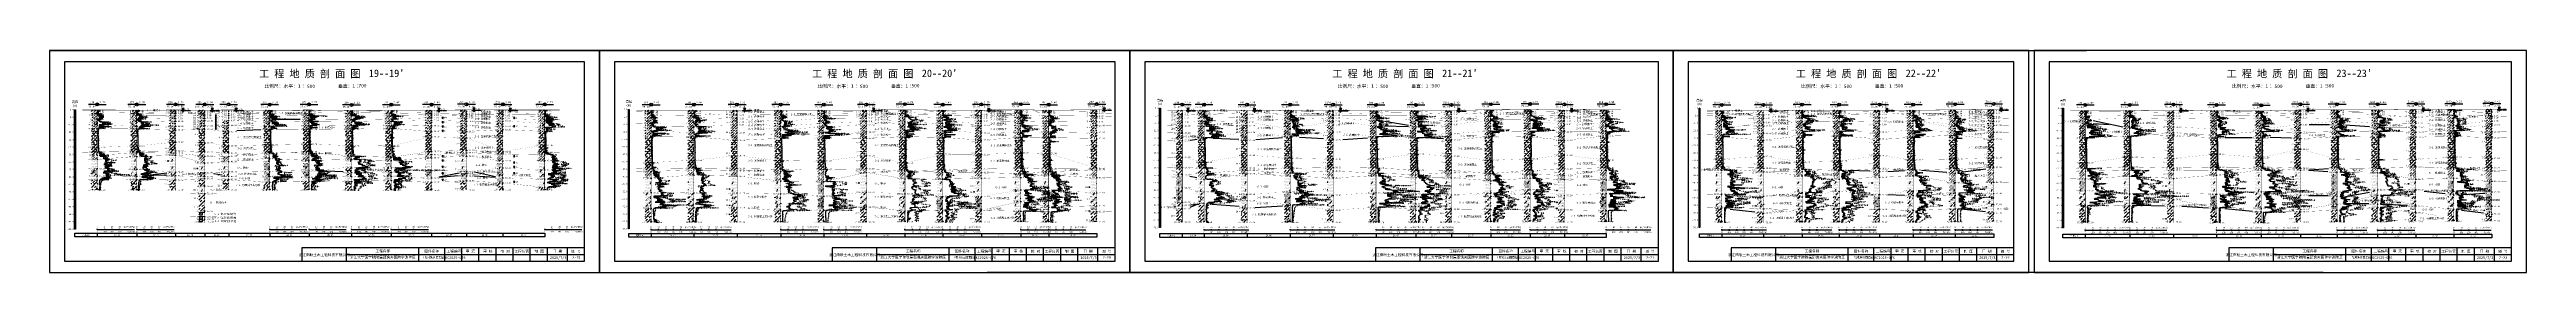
# Model space of a CAD drawing. Extents: x -37 to 3540, y -1485 to 297.
# Drawn here: x -37 to 3291, y -891 to -594 of the extents above; entities that cross this region are included whole.
import ezdxf
from ezdxf.enums import TextEntityAlignment as Align

# ---------------------------------------------------------------- set-up
doc = ezdxf.new("R2010")
doc.units = 0
doc.linetypes.add('DOT', pattern=[6.35, 0, -6.35])
doc.layers.get('0').update_dxf_attribs({"linetype": 'CONTINUOUS'})
for name, color, linetype in [('CURVE', 200, 'CONTINUOUS'), ('FRAME', 7, 'CONTINUOUS'), ('HOLE', 41, 'CONTINUOUS'), ('LagendAid', 7, 'CONTINUOUS'), ('LegendAid', 7, 'CONTINUOUS'), ('RULER', 7, 'CONTINUOUS'), ('SAMPLE', 1, 'CONTINUOUS'), ('STRATUM', 241, 'CONTINUOUS')]:
    doc.layers.add(name, color=color, linetype=linetype)
doc.layers.add('HATCH', color=7, linetype='CONTINUOUS', lineweight=13)
doc.styles.add('ST', font='')
doc.styles.get('ST').set_extended_font_data('SimSun')
pattern_1 = [(45, (117.4082, -891), (-2.12132, 2.12132), [10, 0]), (135, (117.4082, -891), (-2.12132, -2.12132), [10, 0])]
pattern_2 = [(45, (117.408, -891), (-4.24264, 4.24264), [10, 0]), (45, (118.469, -894.182), (-2.12132, 6.36396), [3, -3])]
pattern_3 = [(45, (117.408, -891), (-4.24264, 4.24264), [10, 0]), (45, (118.469, -894.182), (-2.12132, 6.36396), [3, -3]), (26.565, (118.4823, -891.2536), (5.999823, 5.999812), [0.567, -12.849]), (0, (117.9153, -891.2536), (0, 6), [0.567, -5.433]), (26.565, (115.827, -891), (5.999823, 5.999812), [0.567, -12.849]), (0, (116.334, -890.7464), (0, 6), [0.567, -5.433]), (153.435, (117.9153, -891.2536), (-5.999818, -5e-06), [1.134, -12.2826]), (26.565, (121.4823, -888.2536), (5.999823, 5.999812), [0.567, -12.849]), (0, (120.9153, -888.2536), (0, 6), [0.567, -5.433]), (26.565, (118.827, -888), (5.999823, 5.999812), [0.567, -12.849]), (0, (119.334, -887.7464), (0, 6), [0.567, -5.433]), (153.435, (120.9153, -888.2536), (-5.999818, -5e-06), [1.134, -12.2826])]
pattern_4 = [(45, (117.408, -891), (-7e-07, 6.999982), [1.97196, -7.927535]), (45, (120.221, -888.171), (-7e-07, 6.999982), [1.99367, -7.90583]), (45, (122.4757, -885.918), (-7e-07, 6.999982), [1.81361, -8.08588]), (26.56505, (117.4082, -887.5), (7, 7), [0.0965, -15.55598]), (36.8699, (118.1082, -886.8), (7, 7), [0.19775, -34.80225]), (315, (120.908, -884.024), (6.999982, 1e-06), [0.03305, -9.86644]), (26.56505, (120.9082, -891), (7, 7), [0.14475, -15.50773]), (26.56505, (121.6082, -890.3), (7, 7), [0.10528, -15.5472]), (90, (121.958, -889.95), (-7, -5e-07), [0.02877, -6.97123]), (26.56505, (122.3082, -889.6), (7, 7), [0.09101, -31.21394]), (36.8699, (123.0082, -888.9), (7, 7), [0.11069, -34.88931]), (45, (123.708, -888.2), (-2e-07, 6.999982), [0.10911, -9.79038]), (315, (124.3223, -887.452), (6.999982, 1e-06), [0.03305, -9.86644]), (36.8699, (118.8082, -886.1), (7, 7), [0.10224, -34.89776]), (53.1301, (119.5082, -885.4), (13.9999998, 21), [0.13438, -34.86562]), (53.1301, (120.2082, -884.7), (13.9999998, 21), [0.12625, -34.87375])]
pattern_5 = [(45, (117.4082, -891), (-2.12132, 2.12132), [10, 0]), (26.565, (118.4823, -891.2536), (5.999823, 5.999812), [0.567, -12.849]), (0, (117.9153, -891.2536), (0, 6), [0.567, -5.433]), (26.565, (115.827, -891), (5.999823, 5.999812), [0.567, -12.849]), (0, (116.334, -890.7464), (0, 6), [0.567, -5.433]), (153.435, (117.9153, -891.2536), (-5.999818, -5e-06), [1.134, -12.2826]), (26.565, (121.4823, -888.2536), (5.999823, 5.999812), [0.567, -12.849]), (0, (120.9153, -888.2536), (0, 6), [0.567, -5.433]), (26.565, (118.827, -888), (5.999823, 5.999812), [0.567, -12.849]), (0, (119.334, -887.7464), (0, 6), [0.567, -5.433]), (153.435, (120.9153, -888.2536), (-5.999818, -5e-06), [1.134, -12.2826])]
pattern_6 = [(45, (117.408, -891), (-6e-07, 6.999982), [0.9473, -8.9522]), (45, (118.808, -889.6), (-6e-07, 6.999982), [0.9869, -8.9126]), (45, (120.208, -888.2), (-6e-07, 6.999982), [1.06018, -8.83931]), (45, (121.608, -886.8), (-6e-07, 6.999982), [0.94918, -8.95032]), (45, (123.008, -885.4), (-6e-07, 6.999982), [1.0365, -8.86299]), (45, (120.908, -891), (-6e-07, 6.999982), [1.01335, -8.88615]), (45, (122.308, -889.6), (-6e-07, 6.999982), [1.07896, -12.12037]), (45, (123.708, -888.2), (-6e-07, 6.999982), [0.99882, -8.90067]), (45, (118.108, -886.8), (-4e-07, 6.999982), [1.05533, -8.844165]), (45, (119.508, -885.4), (-4e-07, 6.999982), [1.0365, -8.86299])]
pattern_7 = [(82.875, (116.5736, -892.206), (0.0003693, 10.0001764), [0.08929, -80.53371]), (143.13, (116.6746, -892.2818), (-29.999964, 20.0000536), [0.12627, -49.87373]), (172.875, (116.8518, -892.304), (-70.0002457, 9.9996603), [0.17857, -80.44443]), (206.565, (117.0302, -892.2147), (-9.999705, -9.999687), [0.19954, -22.16046]), (243.435, (117.1195, -892.0363), (9e-06, -9.999696), [0.19954, -22.16146]), (255.964, (117.2088, -891.679), (-0.0002, -9.999501), [0.36813, -40.86287]), (255.964, (117.5188, -890.439), (-0.0002, -9.999501), [1.27838, -39.95262]), (255.964, (117.5873, -890.165), (-0.0002, -9.999501), [0.28235, -40.94865]), (216.87, (117.7775, -889.9108), (-9.999982, -10.000018), [0.12627, -49.87373]), (243.435, (117.6765, -889.9865), (9e-06, -9.999696), [0.19954, -22.16146]), (206.565, (117.956, -889.8215), (-9.999705, -9.999687), [0.19954, -22.16046]), (172.875, (118.1332, -889.8437), (-70.0002457, 9.9996603), [0.17857, -80.44443]), (143.13, (118.2342, -889.9194), (-29.999964, 20.0000536), [0.12627, -49.87373]), (82.875, (118.2231, -890.008), (0.0003693, 10.0001764), [0.08929, -80.53371]), (0, (117.078, -890.66), (0, 10), [0.89286, -9.10714]), (0, (117.4332, -891), (1, 2), [0, -1.75]), (0, (117.4082, -890.975), (1, 2), [0, -1.75]), (0, (117.4082, -891), (1, 2), [0, -1.75]), (0, (117.3832, -891), (1, 2), [0, -1.75]), (0, (117.4082, -891.025), (1, 2), [0, -1.75])]
pattern_8 = [(45, (117.408, -891), (-2e-06, 15.39996), [4.3383, -17.44058]), (45, (123.597, -884.777), (-2e-06, 15.39996), [4.38607, -17.3928]), (45, (128.557, -879.819), (-2e-06, 15.39996), [3.98994, -17.78894]), (26.565, (117.408, -883.3), (15.4, 15.4), [0.2123, -34.22315]), (36.8699, (118.9482, -881.76), (15.4, 15.4), [0.43504, -76.56496]), (315, (125.108, -875.653), (15.39996, 3e-06), [0.0727, -21.70617]), (26.565, (125.108, -891), (15.4, 15.4), [0.31845, -34.117]), (26.565, (126.648, -889.46), (15.4, 15.4), [0.2316, -34.20383]), (90, (127.418, -888.69), (-15.4, -1e-06), [0.0633, -15.3367]), (26.565, (128.188, -887.92), (15.4, 15.4), [0.2002, -68.6707]), (36.8699, (129.7282, -886.38), (15.4, 15.4), [0.24352, -76.75648]), (45, (131.268, -884.84), (-5e-07, 15.39996), [0.24005, -21.53884]), (315, (132.619, -883.195), (15.39996, 3e-06), [0.0727, -21.70617]), (36.8699, (120.4882, -880.22), (15.4, 15.4), [0.22493, -76.77507]), (53.1301, (122.0282, -878.68), (30.8, 46.2), [0.29564, -76.70436]), (53.1301, (123.5682, -877.14), (30.8, 46.2), [0.27774, -76.72226])]
pattern_9 = [(82.875, (115.572, -893.6533), (0.000812, 22.000388), [0.19644, -177.17416]), (143.13, (115.7943, -893.82), (-65.99992, 44.000118), [0.2778, -109.7222]), (172.875, (116.184, -893.8687), (-154.00054, 21.999253), [0.39285, -176.97775]), (206.565, (116.577, -893.672), (-21.99935, -21.99931), [0.439, -48.753]), (243.435, (116.773, -893.28), (2e-05, -21.99933), [0.439, -48.7552]), (255.964, (116.9695, -892.494), (-0.00044, -21.998903), [0.8099, -89.8983]), (255.964, (117.6516, -889.7656), (-0.00044, -21.998903), [2.8124, -87.8958]), (255.964, (117.802, -889.163), (-0.00044, -21.998903), [0.6212, -90.087]), (216.87, (118.2208, -888.6037), (-21.99996, -22.00004), [0.2778, -109.7222]), (243.435, (117.999, -888.77), (2e-05, -21.99933), [0.439, -48.7552]), (206.565, (118.613, -888.407), (-21.99935, -21.99931), [0.439, -48.753]), (172.875, (119.0032, -888.456), (-154.00054, 21.999253), [0.39285, -176.97775]), (143.13, (119.2255, -888.6228), (-65.99992, 44.000118), [0.2778, -109.7222]), (82.875, (119.201, -888.8177), (0.000812, 22.000388), [0.19644, -177.17416]), (0, (116.683, -890.252), (0, 22), [1.9643, -20.0357]), (0, (117.463, -891), (2.2, 4.4), [0, -3.85]), (0, (117.408, -890.945), (2.2, 4.4), [0, -3.85]), (0, (117.408, -891), (2.2, 4.4), [0, -3.85]), (0, (117.353, -891), (2.2, 4.4), [0, -3.85]), (0, (117.408, -891.055), (2.2, 4.4), [0, -3.85])]
pattern_10 = [(45, (117.408, -888.5), (-5, 5), [0.8, -6.27107]), (315, (117.408, -888.5), (5, 5), [0.8, -6.27107]), (315, (117.974, -887.934), (5, 5), [0.8, -6.27107]), (45, (117.974, -889.066), (-5, 5), [1, -6.07107]), (0, (117.408, -891), (0, 5), []), (0, (117.408, -888.6), (5.2, 5), [0.2, -3.7])]
pattern_11 = [(45, (860.5133, -891), (-2.12132, 2.12132), [10, 0]), (135, (860.5133, -891), (-2.12132, -2.12132), [10, 0])]
pattern_12 = [(45, (860.513, -891), (-4.24264, 4.24264), [10, 0]), (45, (861.574, -894.182), (-2.12132, 6.36396), [3, -3])]
pattern_13 = [(45, (860.513, -891), (-4.24264, 4.24264), [10, 0]), (45, (861.574, -894.182), (-2.12132, 6.36396), [3, -3]), (26.565, (861.5874, -891.2536), (5.999823, 5.999812), [0.567, -12.849]), (0, (861.0204, -891.2536), (0, 6), [0.567, -5.433]), (26.565, (858.932, -891), (5.999823, 5.999812), [0.567, -12.849]), (0, (859.439, -890.7464), (0, 6), [0.567, -5.433]), (153.435, (861.0204, -891.2536), (-5.999818, -5e-06), [1.134, -12.2826]), (26.565, (864.5874, -888.2536), (5.999823, 5.999812), [0.567, -12.849]), (0, (864.0204, -888.2536), (0, 6), [0.567, -5.433]), (26.565, (861.932, -888), (5.999823, 5.999812), [0.567, -12.849]), (0, (862.439, -887.7464), (0, 6), [0.567, -5.433]), (153.435, (864.0204, -888.2536), (-5.999818, -5e-06), [1.134, -12.2826])]
pattern_14 = [(45, (860.5133, -891), (-7e-07, 6.999982), [1.97196, -7.927535]), (45, (863.326, -888.171), (-7e-07, 6.999982), [1.99367, -7.90583]), (45, (865.581, -885.918), (-7e-07, 6.999982), [1.81361, -8.08588]), (26.56505, (860.5133, -887.5), (7, 7), [0.0965, -15.55598]), (36.8699, (861.2133, -886.8), (7, 7), [0.19775, -34.80225]), (315, (864.0133, -884.024), (6.999982, 1e-06), [0.03305, -9.86644]), (26.56505, (864.0133, -891), (7, 7), [0.14475, -15.50773]), (26.56505, (864.7133, -890.3), (7, 7), [0.10528, -15.5472]), (90, (865.063, -889.95), (-7, -5e-07), [0.02877, -6.97123]), (26.56505, (865.4133, -889.6), (7, 7), [0.09101, -31.21394]), (36.8699, (866.1133, -888.9), (7, 7), [0.11069, -34.88931]), (45, (866.8133, -888.2), (-2e-07, 6.999982), [0.10911, -9.79038]), (315, (867.4274, -887.452), (6.999982, 1e-06), [0.03305, -9.86644]), (36.8699, (861.9133, -886.1), (7, 7), [0.10224, -34.89776]), (53.1301, (862.6133, -885.4), (13.9999998, 21), [0.13438, -34.86562]), (53.1301, (863.3133, -884.7), (13.9999998, 21), [0.12625, -34.87375])]
pattern_15 = [(45, (860.5133, -891), (-2.12132, 2.12132), [10, 0]), (26.565, (861.5874, -891.2536), (5.999823, 5.999812), [0.567, -12.849]), (0, (861.0204, -891.2536), (0, 6), [0.567, -5.433]), (26.565, (858.932, -891), (5.999823, 5.999812), [0.567, -12.849]), (0, (859.439, -890.7464), (0, 6), [0.567, -5.433]), (153.435, (861.0204, -891.2536), (-5.999818, -5e-06), [1.134, -12.2826]), (26.565, (864.5874, -888.2536), (5.999823, 5.999812), [0.567, -12.849]), (0, (864.0204, -888.2536), (0, 6), [0.567, -5.433]), (26.565, (861.932, -888), (5.999823, 5.999812), [0.567, -12.849]), (0, (862.439, -887.7464), (0, 6), [0.567, -5.433]), (153.435, (864.0204, -888.2536), (-5.999818, -5e-06), [1.134, -12.2826])]
pattern_16 = [(45, (860.5133, -891), (-6e-07, 6.999982), [0.9473, -8.9522]), (45, (861.9133, -889.6), (-6e-07, 6.999982), [0.9869, -8.9126]), (45, (863.3133, -888.2), (-6e-07, 6.999982), [1.06018, -8.83931]), (45, (864.7133, -886.8), (-6e-07, 6.999982), [0.94918, -8.95032]), (45, (866.1133, -885.4), (-6e-07, 6.999982), [1.0365, -8.86299]), (45, (864.0133, -891), (-6e-07, 6.999982), [1.01335, -8.88615]), (45, (865.4133, -889.6), (-6e-07, 6.999982), [1.07896, -12.12037]), (45, (866.8133, -888.2), (-6e-07, 6.999982), [0.99882, -8.90067]), (45, (861.2133, -886.8), (-4e-07, 6.999982), [1.05533, -8.844165]), (45, (862.6133, -885.4), (-4e-07, 6.999982), [1.0365, -8.86299])]
pattern_17 = [(82.875, (859.6787, -892.206), (0.0003693, 10.0001764), [0.08929, -80.53371]), (143.13, (859.7797, -892.2818), (-29.999964, 20.0000536), [0.12627, -49.87373]), (172.875, (859.9569, -892.304), (-70.0002457, 9.9996603), [0.17857, -80.44443]), (206.565, (860.1354, -892.2147), (-9.999705, -9.999687), [0.19954, -22.16046]), (243.435, (860.2246, -892.0363), (9e-06, -9.999696), [0.19954, -22.16146]), (255.964, (860.314, -891.679), (-0.0002, -9.999501), [0.36813, -40.86287]), (255.964, (860.624, -890.439), (-0.0002, -9.999501), [1.27838, -39.95262]), (255.964, (860.6924, -890.165), (-0.0002, -9.999501), [0.28235, -40.94865]), (216.87, (860.8826, -889.9108), (-9.999982, -10.000018), [0.12627, -49.87373]), (243.435, (860.7816, -889.9865), (9e-06, -9.999696), [0.19954, -22.16146]), (206.565, (861.061, -889.8215), (-9.999705, -9.999687), [0.19954, -22.16046]), (172.875, (861.2383, -889.8437), (-70.0002457, 9.9996603), [0.17857, -80.44443]), (143.13, (861.3393, -889.9194), (-29.999964, 20.0000536), [0.12627, -49.87373]), (82.875, (861.3283, -890.008), (0.0003693, 10.0001764), [0.08929, -80.53371]), (0, (860.184, -890.66), (0, 10), [0.89286, -9.10714]), (0, (860.5383, -891), (1, 2), [0, -1.75]), (0, (860.5133, -890.975), (1, 2), [0, -1.75]), (0, (860.5133, -891), (1, 2), [0, -1.75]), (0, (860.4883, -891), (1, 2), [0, -1.75]), (0, (860.5133, -891.025), (1, 2), [0, -1.75])]
pattern_18 = [(45, (860.513, -891), (-2e-06, 15.39996), [4.3383, -17.44058]), (45, (866.702, -884.777), (-2e-06, 15.39996), [4.38607, -17.3928]), (45, (871.662, -879.819), (-2e-06, 15.39996), [3.98994, -17.78894]), (26.565, (860.513, -883.3), (15.4, 15.4), [0.2123, -34.22315]), (36.8699, (862.0533, -881.76), (15.4, 15.4), [0.43504, -76.56496]), (315, (868.213, -875.653), (15.39996, 3e-06), [0.0727, -21.70617]), (26.565, (868.213, -891), (15.4, 15.4), [0.31845, -34.117]), (26.565, (869.753, -889.46), (15.4, 15.4), [0.2316, -34.20383]), (90, (870.523, -888.69), (-15.4, -1e-06), [0.0633, -15.3367]), (26.565, (871.293, -887.92), (15.4, 15.4), [0.2002, -68.6707]), (36.8699, (872.8333, -886.38), (15.4, 15.4), [0.24352, -76.75648]), (45, (874.373, -884.84), (-5e-07, 15.39996), [0.24005, -21.53884]), (315, (875.724, -883.195), (15.39996, 3e-06), [0.0727, -21.70617]), (36.8699, (863.5933, -880.22), (15.4, 15.4), [0.22493, -76.77507]), (53.1301, (865.1333, -878.68), (30.8, 46.2), [0.29564, -76.70436]), (53.1301, (866.6733, -877.14), (30.8, 46.2), [0.27774, -76.72226])]
pattern_19 = [(82.875, (858.6771, -893.6533), (0.000812, 22.000388), [0.19644, -177.17416]), (143.13, (858.8994, -893.82), (-65.99992, 44.000118), [0.2778, -109.7222]), (172.875, (859.2892, -893.8687), (-154.00054, 21.999253), [0.39285, -176.97775]), (206.565, (859.682, -893.672), (-21.99935, -21.99931), [0.439, -48.753]), (243.435, (859.878, -893.28), (2e-05, -21.99933), [0.439, -48.7552]), (255.964, (860.0746, -892.494), (-0.00044, -21.998903), [0.8099, -89.8983]), (255.964, (860.7567, -889.7656), (-0.00044, -21.998903), [2.8124, -87.8958]), (255.964, (860.9073, -889.163), (-0.00044, -21.998903), [0.6212, -90.087]), (216.87, (861.326, -888.6037), (-21.99996, -22.00004), [0.2778, -109.7222]), (243.435, (861.104, -888.77), (2e-05, -21.99933), [0.439, -48.7552]), (206.565, (861.719, -888.407), (-21.99935, -21.99931), [0.439, -48.753]), (172.875, (862.1083, -888.456), (-154.00054, 21.999253), [0.39285, -176.97775]), (143.13, (862.3306, -888.6228), (-65.99992, 44.000118), [0.2778, -109.7222]), (82.875, (862.3062, -888.8177), (0.000812, 22.000388), [0.19644, -177.17416]), (0, (859.788, -890.252), (0, 22), [1.9643, -20.0357]), (0, (860.5683, -891), (2.2, 4.4), [0, -3.85]), (0, (860.5133, -890.945), (2.2, 4.4), [0, -3.85]), (0, (860.5133, -891), (2.2, 4.4), [0, -3.85]), (0, (860.4583, -891), (2.2, 4.4), [0, -3.85]), (0, (860.5133, -891.055), (2.2, 4.4), [0, -3.85])]
pattern_20 = [(45, (1559.7, -891), (-4.24264, 4.24264), [10, 0]), (45, (1560.761, -894.182), (-2.12132, 6.36396), [3, -3])]
pattern_21 = [(45, (1559.7, -891), (-4.24264, 4.24264), [10, 0]), (45, (1560.761, -894.182), (-2.12132, 6.36396), [3, -3]), (26.565, (1560.7743, -891.2536), (5.999823, 5.999812), [0.567, -12.849]), (0, (1560.2073, -891.2536), (0, 6), [0.567, -5.433]), (26.565, (1558.119, -891), (5.999823, 5.999812), [0.567, -12.849]), (0, (1558.626, -890.7464), (0, 6), [0.567, -5.433]), (153.435, (1560.2073, -891.2536), (-5.999818, -5e-06), [1.134, -12.2826]), (26.565, (1563.7743, -888.2536), (5.999823, 5.999812), [0.567, -12.849]), (0, (1563.2073, -888.2536), (0, 6), [0.567, -5.433]), (26.565, (1561.119, -888), (5.999823, 5.999812), [0.567, -12.849]), (0, (1561.626, -887.7464), (0, 6), [0.567, -5.433]), (153.435, (1563.2073, -888.2536), (-5.999818, -5e-06), [1.134, -12.2826])]
pattern_22 = [(45, (1559.7, -891), (-7e-07, 6.999982), [1.97196, -7.927535]), (45, (1562.513, -888.171), (-7e-07, 6.999982), [1.99367, -7.90583]), (45, (1564.7677, -885.918), (-7e-07, 6.999982), [1.81361, -8.08588]), (26.56505, (1559.7002, -887.5), (7, 7), [0.0965, -15.55598]), (36.8699, (1560.4002, -886.8), (7, 7), [0.19775, -34.80225]), (315, (1563.2, -884.024), (6.999982, 1e-06), [0.03305, -9.86644]), (26.56505, (1563.2002, -891), (7, 7), [0.14475, -15.50773]), (26.56505, (1563.9002, -890.3), (7, 7), [0.10528, -15.5472]), (90, (1564.25, -889.95), (-7, -5e-07), [0.02877, -6.97123]), (26.56505, (1564.6002, -889.6), (7, 7), [0.09101, -31.21394]), (36.8699, (1565.3002, -888.9), (7, 7), [0.11069, -34.88931]), (45, (1566, -888.2), (-2e-07, 6.999982), [0.10911, -9.79038]), (315, (1566.6143, -887.452), (6.999982, 1e-06), [0.03305, -9.86644]), (36.8699, (1561.1002, -886.1), (7, 7), [0.10224, -34.89776]), (53.1301, (1561.8002, -885.4), (13.9999998, 21), [0.13438, -34.86562]), (53.1301, (1562.5002, -884.7), (13.9999998, 21), [0.12625, -34.87375])]
pattern_23 = [(45, (1559.7002, -891), (-2.12132, 2.12132), [10, 0]), (26.565, (1560.7743, -891.2536), (5.999823, 5.999812), [0.567, -12.849]), (0, (1560.2073, -891.2536), (0, 6), [0.567, -5.433]), (26.565, (1558.119, -891), (5.999823, 5.999812), [0.567, -12.849]), (0, (1558.626, -890.7464), (0, 6), [0.567, -5.433]), (153.435, (1560.2073, -891.2536), (-5.999818, -5e-06), [1.134, -12.2826]), (26.565, (1563.7743, -888.2536), (5.999823, 5.999812), [0.567, -12.849]), (0, (1563.2073, -888.2536), (0, 6), [0.567, -5.433]), (26.565, (1561.119, -888), (5.999823, 5.999812), [0.567, -12.849]), (0, (1561.626, -887.7464), (0, 6), [0.567, -5.433]), (153.435, (1563.2073, -888.2536), (-5.999818, -5e-06), [1.134, -12.2826])]
pattern_24 = [(82.875, (1558.8656, -892.206), (0.0003693, 10.0001764), [0.08929, -80.53371]), (143.13, (1558.9666, -892.2818), (-29.999964, 20.0000536), [0.12627, -49.87373]), (172.875, (1559.1438, -892.304), (-70.0002457, 9.9996603), [0.17857, -80.44443]), (206.565, (1559.3223, -892.2147), (-9.999705, -9.999687), [0.19954, -22.16046]), (243.435, (1559.4115, -892.0363), (9e-06, -9.999696), [0.19954, -22.16146]), (255.964, (1559.5008, -891.679), (-0.0002, -9.999501), [0.36813, -40.86287]), (255.964, (1559.8108, -890.439), (-0.0002, -9.999501), [1.27838, -39.95262]), (255.964, (1559.8793, -890.165), (-0.0002, -9.999501), [0.28235, -40.94865]), (216.87, (1560.0695, -889.9108), (-9.999982, -10.000018), [0.12627, -49.87373]), (243.435, (1559.9685, -889.9865), (9e-06, -9.999696), [0.19954, -22.16146]), (206.565, (1560.248, -889.8215), (-9.999705, -9.999687), [0.19954, -22.16046]), (172.875, (1560.4252, -889.8437), (-70.0002457, 9.9996603), [0.17857, -80.44443]), (143.13, (1560.5262, -889.9194), (-29.999964, 20.0000536), [0.12627, -49.87373]), (82.875, (1560.5152, -890.008), (0.0003693, 10.0001764), [0.08929, -80.53371]), (0, (1559.37, -890.66), (0, 10), [0.89286, -9.10714]), (0, (1559.7252, -891), (1, 2), [0, -1.75]), (0, (1559.7002, -890.975), (1, 2), [0, -1.75]), (0, (1559.7002, -891), (1, 2), [0, -1.75]), (0, (1559.6752, -891), (1, 2), [0, -1.75]), (0, (1559.7002, -891.025), (1, 2), [0, -1.75])]
pattern_25 = [(45, (1559.7, -891), (-2e-06, 15.39996), [4.3383, -17.44058]), (45, (1565.889, -884.777), (-2e-06, 15.39996), [4.38607, -17.3928]), (45, (1570.849, -879.819), (-2e-06, 15.39996), [3.98994, -17.78894]), (26.565, (1559.7, -883.3), (15.4, 15.4), [0.2123, -34.22315]), (36.8699, (1561.2402, -881.76), (15.4, 15.4), [0.43504, -76.56496]), (315, (1567.4, -875.653), (15.39996, 3e-06), [0.0727, -21.70617]), (26.565, (1567.4, -891), (15.4, 15.4), [0.31845, -34.117]), (26.565, (1568.94, -889.46), (15.4, 15.4), [0.2316, -34.20383]), (90, (1569.71, -888.69), (-15.4, -1e-06), [0.0633, -15.3367]), (26.565, (1570.48, -887.92), (15.4, 15.4), [0.2002, -68.6707]), (36.8699, (1572.0202, -886.38), (15.4, 15.4), [0.24352, -76.75648]), (45, (1573.56, -884.84), (-5e-07, 15.39996), [0.24005, -21.53884]), (315, (1574.911, -883.195), (15.39996, 3e-06), [0.0727, -21.70617]), (36.8699, (1562.7802, -880.22), (15.4, 15.4), [0.22493, -76.77507]), (53.1301, (1564.3202, -878.68), (30.8, 46.2), [0.29564, -76.70436]), (53.1301, (1565.8602, -877.14), (30.8, 46.2), [0.27774, -76.72226])]
pattern_26 = [(82.875, (1557.864, -893.6533), (0.000812, 22.000388), [0.19644, -177.17416]), (143.13, (1558.0863, -893.82), (-65.99992, 44.000118), [0.2778, -109.7222]), (172.875, (1558.476, -893.8687), (-154.00054, 21.999253), [0.39285, -176.97775]), (206.565, (1558.869, -893.672), (-21.99935, -21.99931), [0.439, -48.753]), (243.435, (1559.065, -893.28), (2e-05, -21.99933), [0.439, -48.7552]), (255.964, (1559.2615, -892.494), (-0.00044, -21.998903), [0.8099, -89.8983]), (255.964, (1559.9436, -889.7656), (-0.00044, -21.998903), [2.8124, -87.8958]), (255.964, (1560.094, -889.163), (-0.00044, -21.998903), [0.6212, -90.087]), (216.87, (1560.5128, -888.6037), (-21.99996, -22.00004), [0.2778, -109.7222]), (243.435, (1560.291, -888.77), (2e-05, -21.99933), [0.439, -48.7552]), (206.565, (1560.905, -888.407), (-21.99935, -21.99931), [0.439, -48.753]), (172.875, (1561.2952, -888.456), (-154.00054, 21.999253), [0.39285, -176.97775]), (143.13, (1561.5175, -888.6228), (-65.99992, 44.000118), [0.2778, -109.7222]), (82.875, (1561.493, -888.8177), (0.000812, 22.000388), [0.19644, -177.17416]), (0, (1558.975, -890.252), (0, 22), [1.9643, -20.0357]), (0, (1559.755, -891), (2.2, 4.4), [0, -3.85]), (0, (1559.7, -890.945), (2.2, 4.4), [0, -3.85]), (0, (1559.7, -891), (2.2, 4.4), [0, -3.85]), (0, (1559.645, -891), (2.2, 4.4), [0, -3.85]), (0, (1559.7, -891.055), (2.2, 4.4), [0, -3.85])]
pattern_27 = [(45, (1559.7002, -891), (-2.12132, 2.12132), [10, 0]), (135, (1559.7002, -891), (-2.12132, -2.12132), [10, 0])]
pattern_28 = [(45, (1559.7, -891), (-6e-07, 6.99998), [0.9473, -8.9522]), (45, (1561.1, -889.6), (-6e-07, 6.99998), [0.9869, -8.9126]), (45, (1562.5, -888.2), (-6e-07, 6.99998), [1.06018, -8.83931]), (45, (1563.9, -886.8), (-6e-07, 6.99998), [0.94918, -8.95032]), (45, (1565.3, -885.4), (-6e-07, 6.99998), [1.0365, -8.86299]), (45, (1563.2, -891), (-6e-07, 6.99998), [1.01335, -8.88615]), (45, (1564.6, -889.6), (-6e-07, 6.99998), [1.07896, -12.12037]), (45, (1566, -888.2), (-6e-07, 6.99998), [0.99882, -8.90067]), (45, (1560.4, -886.8), (-4e-07, 6.99998), [1.05533, -8.844165]), (45, (1561.8, -885.4), (-4e-07, 6.99998), [1.0365, -8.86299])]
pattern_29 = [(45, (2182.6135, -891), (-2.12132, 2.12132), [10, 0]), (135, (2182.6135, -891), (-2.12132, -2.12132), [10, 0])]
pattern_30 = [(45, (2182.6135, -891), (-4.24264, 4.24264), [10, 0]), (45, (2183.6745, -894.182), (-2.12132, 6.36396), [3, -3])]
pattern_31 = [(45, (2182.6135, -891), (-4.24264, 4.24264), [10, 0]), (45, (2183.6745, -894.182), (-2.12132, 6.36396), [3, -3]), (26.565, (2183.6876, -891.2536), (5.999823, 5.999812), [0.567, -12.849]), (0, (2183.1206, -891.2536), (0, 6), [0.567, -5.433]), (26.565, (2181.0322, -891), (5.999823, 5.999812), [0.567, -12.849]), (0, (2181.5393, -890.7464), (0, 6), [0.567, -5.433]), (153.435, (2183.1206, -891.2536), (-5.999818, -5e-06), [1.134, -12.2826]), (26.565, (2186.6876, -888.2536), (5.999823, 5.999812), [0.567, -12.849]), (0, (2186.1206, -888.2536), (0, 6), [0.567, -5.433]), (26.565, (2184.0322, -888), (5.999823, 5.999812), [0.567, -12.849]), (0, (2184.5393, -887.7464), (0, 6), [0.567, -5.433]), (153.435, (2186.1206, -888.2536), (-5.999818, -5e-06), [1.134, -12.2826])]
pattern_32 = [(45, (2182.6135, -891), (-7e-07, 6.99998), [1.97196, -7.92754]), (45, (2185.4264, -888.171), (-7e-07, 6.99998), [1.99367, -7.90583]), (45, (2187.681, -885.918), (-7e-07, 6.99998), [1.81361, -8.08588]), (26.56505, (2182.6135, -887.5), (7, 7), [0.0965, -15.55598]), (36.8699, (2183.3135, -886.8), (7, 7), [0.19775, -34.80225]), (315, (2186.1135, -884.024), (6.99998, 1e-06), [0.03305, -9.86644]), (26.56505, (2186.1135, -891), (7, 7), [0.14475, -15.50773]), (26.56505, (2186.8135, -890.3), (7, 7), [0.10528, -15.5472]), (90, (2187.1635, -889.95), (-7, -5e-07), [0.02877, -6.97123]), (26.56505, (2187.5135, -889.6), (7, 7), [0.09101, -31.21394]), (36.8699, (2188.2135, -888.9), (7, 7), [0.11069, -34.88931]), (45, (2188.9135, -888.2), (-2e-07, 6.99998), [0.10911, -9.79038]), (315, (2189.5276, -887.452), (6.99998, 1e-06), [0.03305, -9.86644]), (36.8699, (2184.0135, -886.1), (7, 7), [0.10224, -34.89776]), (53.1301, (2184.7135, -885.4), (13.9999998, 21), [0.13438, -34.86562]), (53.1301, (2185.4135, -884.7), (13.9999998, 21), [0.12625, -34.87375])]
pattern_33 = [(45, (2182.6135, -891), (-2.12132, 2.12132), [10, 0]), (26.565, (2183.6876, -891.2536), (5.999823, 5.999812), [0.567, -12.849]), (0, (2183.1206, -891.2536), (0, 6), [0.567, -5.433]), (26.565, (2181.0322, -891), (5.999823, 5.999812), [0.567, -12.849]), (0, (2181.5393, -890.7464), (0, 6), [0.567, -5.433]), (153.435, (2183.1206, -891.2536), (-5.999818, -5e-06), [1.134, -12.2826]), (26.565, (2186.6876, -888.2536), (5.999823, 5.999812), [0.567, -12.849]), (0, (2186.1206, -888.2536), (0, 6), [0.567, -5.433]), (26.565, (2184.0322, -888), (5.999823, 5.999812), [0.567, -12.849]), (0, (2184.5393, -887.7464), (0, 6), [0.567, -5.433]), (153.435, (2186.1206, -888.2536), (-5.999818, -5e-06), [1.134, -12.2826])]
pattern_34 = [(45, (2182.6135, -891), (-6e-07, 6.99998), [0.9473, -8.9522]), (45, (2184.0135, -889.6), (-6e-07, 6.99998), [0.9869, -8.9126]), (45, (2185.4135, -888.2), (-6e-07, 6.99998), [1.06018, -8.83931]), (45, (2186.8135, -886.8), (-6e-07, 6.99998), [0.94918, -8.95032]), (45, (2188.2135, -885.4), (-6e-07, 6.99998), [1.0365, -8.86299]), (45, (2186.1135, -891), (-6e-07, 6.99998), [1.01335, -8.88615]), (45, (2187.5135, -889.6), (-6e-07, 6.99998), [1.07896, -12.12037]), (45, (2188.9135, -888.2), (-6e-07, 6.99998), [0.99882, -8.90067]), (45, (2183.3135, -886.8), (-4e-07, 6.99998), [1.05533, -8.84416]), (45, (2184.7135, -885.4), (-4e-07, 6.99998), [1.0365, -8.86299])]
pattern_35 = [(82.875, (2181.7789, -892.206), (0.0003693, 10.0001764), [0.08929, -80.53371]), (143.13, (2181.8799, -892.2818), (-29.999964, 20.000054), [0.12627, -49.87373]), (172.875, (2182.0571, -892.304), (-70.0002457, 9.9996603), [0.17857, -80.44443]), (206.565, (2182.2355, -892.2147), (-9.999705, -9.999687), [0.19954, -22.16046]), (243.435, (2182.325, -892.0363), (9e-06, -9.999696), [0.19954, -22.16146]), (255.964, (2182.414, -891.679), (-0.0002, -9.999501), [0.36813, -40.86287]), (255.964, (2182.724, -890.439), (-0.0002, -9.999501), [1.27838, -39.95262]), (255.964, (2182.7926, -890.165), (-0.0002, -9.999501), [0.28235, -40.94865]), (216.87, (2182.9828, -889.9108), (-9.999982, -10.000018), [0.12627, -49.87373]), (243.435, (2182.882, -889.9865), (9e-06, -9.999696), [0.19954, -22.16146]), (206.565, (2183.1613, -889.8215), (-9.999705, -9.999687), [0.19954, -22.16046]), (172.875, (2183.3385, -889.8437), (-70.0002457, 9.9996603), [0.17857, -80.44443]), (143.13, (2183.4395, -889.9194), (-29.999964, 20.000054), [0.12627, -49.87373]), (82.875, (2183.4284, -890.008), (0.0003693, 10.0001764), [0.08929, -80.53371]), (0, (2182.284, -890.66), (0, 10), [0.89286, -9.10714]), (0, (2182.6385, -891), (1, 2), [0, -1.75]), (0, (2182.6135, -890.975), (1, 2), [0, -1.75]), (0, (2182.6135, -891), (1, 2), [0, -1.75]), (0, (2182.5885, -891), (1, 2), [0, -1.75]), (0, (2182.6135, -891.025), (1, 2), [0, -1.75])]
pattern_36 = [(45, (2182.613, -891), (-2e-06, 15.39996), [4.3383, -17.4406]), (45, (2188.802, -884.777), (-2e-06, 15.39996), [4.3861, -17.3928]), (45, (2193.762, -879.819), (-2e-06, 15.39996), [3.98994, -17.78894]), (26.565, (2182.6135, -883.3), (15.4, 15.4), [0.2123, -34.22315]), (36.8699, (2184.1535, -881.76), (15.4, 15.4), [0.43504, -76.56496]), (315, (2190.313, -875.653), (15.39996, 3e-06), [0.0727, -21.70617]), (26.565, (2190.3135, -891), (15.4, 15.4), [0.31845, -34.117]), (26.565, (2191.8535, -889.46), (15.4, 15.4), [0.2316, -34.20383]), (90, (2192.623, -888.69), (-15.4, -1e-06), [0.0633, -15.3367]), (26.565, (2193.3935, -887.92), (15.4, 15.4), [0.2002, -68.6707]), (36.8699, (2194.9335, -886.38), (15.4, 15.4), [0.2435, -76.7565]), (45, (2196.473, -884.84), (-5e-07, 15.39996), [0.24005, -21.53884]), (315, (2197.825, -883.195), (15.39996, 3e-06), [0.0727, -21.70617]), (36.8699, (2185.6935, -880.22), (15.4, 15.4), [0.22493, -76.77507]), (53.1301, (2187.2335, -878.68), (30.8, 46.2), [0.29564, -76.70436]), (53.1301, (2188.7735, -877.14), (30.8, 46.2), [0.27774, -76.72226])]
pattern_37 = [(82.875, (2180.7773, -893.6533), (0.000812, 22.000388), [0.1964, -177.1742]), (143.13, (2180.9996, -893.82), (-65.99992, 44.00012), [0.2778, -109.7222]), (172.875, (2181.3894, -893.8687), (-154.00054, 21.999253), [0.39285, -176.97775]), (206.565, (2181.782, -893.672), (-21.99935, -21.9993), [0.439, -48.753]), (243.435, (2181.978, -893.28), (2e-05, -21.99933), [0.439, -48.7552]), (255.964, (2182.175, -892.494), (-0.00044, -21.9989), [0.8099, -89.8983]), (255.964, (2182.857, -889.7656), (-0.00044, -21.9989), [2.8124, -87.8958]), (255.964, (2183.0075, -889.163), (-0.00044, -21.9989), [0.6212, -90.087]), (216.87, (2183.426, -888.6037), (-21.99996, -22.00004), [0.2778, -109.7222]), (243.435, (2183.204, -888.77), (2e-05, -21.99933), [0.439, -48.7552]), (206.565, (2183.819, -888.407), (-21.99935, -21.9993), [0.439, -48.753]), (172.875, (2184.2085, -888.456), (-154.00054, 21.999253), [0.39285, -176.97775]), (143.13, (2184.4308, -888.6228), (-65.99992, 44.00012), [0.2778, -109.7222]), (82.875, (2184.4064, -888.8177), (0.000812, 22.000388), [0.1964, -177.1742]), (0, (2181.888, -890.252), (0, 22), [1.9643, -20.0357]), (0, (2182.6685, -891), (2.2, 4.4), [0, -3.85]), (0, (2182.6135, -890.945), (2.2, 4.4), [0, -3.85]), (0, (2182.6135, -891), (2.2, 4.4), [0, -3.85]), (0, (2182.5585, -891), (2.2, 4.4), [0, -3.85]), (0, (2182.6135, -891.055), (2.2, 4.4), [0, -3.85])]
pattern_38 = [(45, (2761.5203, -891), (-2.12132, 2.12132), [10, 0]), (135, (2761.5203, -891), (-2.12132, -2.12132), [10, 0])]
pattern_39 = [(45, (2761.52, -891), (-4.24264, 4.24264), [10, 0]), (45, (2762.581, -894.182), (-2.12132, 6.36396), [3, -3])]
pattern_40 = [(45, (2761.52, -891), (-4.24264, 4.24264), [10, 0]), (45, (2762.581, -894.182), (-2.12132, 6.36396), [3, -3]), (26.565, (2762.5944, -891.2536), (5.999823, 5.999812), [0.567, -12.849]), (0, (2762.0274, -891.2536), (0, 6), [0.567, -5.433]), (26.565, (2759.939, -891), (5.999823, 5.999812), [0.567, -12.849]), (0, (2760.446, -890.7464), (0, 6), [0.567, -5.433]), (153.435, (2762.0274, -891.2536), (-5.999818, -5e-06), [1.134, -12.2826]), (26.565, (2765.5944, -888.2536), (5.999823, 5.999812), [0.567, -12.849]), (0, (2765.0274, -888.2536), (0, 6), [0.567, -5.433]), (26.565, (2762.939, -888), (5.999823, 5.999812), [0.567, -12.849]), (0, (2763.446, -887.7464), (0, 6), [0.567, -5.433]), (153.435, (2765.0274, -888.2536), (-5.999818, -5e-06), [1.134, -12.2826])]
pattern_41 = [(45, (2761.5203, -891), (-7e-07, 6.999982), [1.97196, -7.927535]), (45, (2764.333, -888.171), (-7e-07, 6.999982), [1.99367, -7.90583]), (45, (2766.5878, -885.918), (-7e-07, 6.999982), [1.81361, -8.08588]), (26.56505, (2761.5203, -887.5), (7, 7), [0.0965, -15.55598]), (36.8699, (2762.2203, -886.8), (7, 7), [0.19775, -34.80225]), (315, (2765.0203, -884.024), (6.999982, 1e-06), [0.03305, -9.86644]), (26.56505, (2765.0203, -891), (7, 7), [0.14475, -15.50773]), (26.56505, (2765.7203, -890.3), (7, 7), [0.10528, -15.5472]), (90, (2766.07, -889.95), (-7, -5e-07), [0.02877, -6.97123]), (26.56505, (2766.4203, -889.6), (7, 7), [0.09101, -31.21394]), (36.8699, (2767.1203, -888.9), (7, 7), [0.11069, -34.88931]), (45, (2767.8203, -888.2), (-2e-07, 6.999982), [0.10911, -9.79038]), (315, (2768.4344, -887.452), (6.999982, 1e-06), [0.03305, -9.86644]), (36.8699, (2762.9203, -886.1), (7, 7), [0.10224, -34.89776]), (53.1301, (2763.6203, -885.4), (13.9999998, 21), [0.13438, -34.86562]), (53.1301, (2764.3203, -884.7), (13.9999998, 21), [0.12625, -34.87375])]
pattern_42 = [(45, (2761.5203, -891), (-2.12132, 2.12132), [10, 0]), (26.565, (2762.5944, -891.2536), (5.999823, 5.999812), [0.567, -12.849]), (0, (2762.0274, -891.2536), (0, 6), [0.567, -5.433]), (26.565, (2759.939, -891), (5.999823, 5.999812), [0.567, -12.849]), (0, (2760.446, -890.7464), (0, 6), [0.567, -5.433]), (153.435, (2762.0274, -891.2536), (-5.999818, -5e-06), [1.134, -12.2826]), (26.565, (2765.5944, -888.2536), (5.999823, 5.999812), [0.567, -12.849]), (0, (2765.0274, -888.2536), (0, 6), [0.567, -5.433]), (26.565, (2762.939, -888), (5.999823, 5.999812), [0.567, -12.849]), (0, (2763.446, -887.7464), (0, 6), [0.567, -5.433]), (153.435, (2765.0274, -888.2536), (-5.999818, -5e-06), [1.134, -12.2826])]
pattern_43 = [(45, (2761.5203, -891), (-6e-07, 6.99998), [0.9473, -8.9522]), (45, (2762.9203, -889.6), (-6e-07, 6.99998), [0.9869, -8.9126]), (45, (2764.3203, -888.2), (-6e-07, 6.99998), [1.06018, -8.83931]), (45, (2765.7203, -886.8), (-6e-07, 6.99998), [0.94918, -8.95032]), (45, (2767.1203, -885.4), (-6e-07, 6.99998), [1.0365, -8.86299]), (45, (2765.0203, -891), (-6e-07, 6.99998), [1.01335, -8.88615]), (45, (2766.4203, -889.6), (-6e-07, 6.99998), [1.07896, -12.12037]), (45, (2767.8203, -888.2), (-6e-07, 6.99998), [0.99882, -8.90067]), (45, (2762.2203, -886.8), (-4e-07, 6.99998), [1.05533, -8.844165]), (45, (2763.6203, -885.4), (-4e-07, 6.99998), [1.0365, -8.86299])]
pattern_44 = [(82.875, (2760.6857, -892.206), (0.0003693, 10.0001764), [0.08929, -80.53371]), (143.13, (2760.7867, -892.2818), (-29.999964, 20.0000536), [0.12627, -49.87373]), (172.875, (2760.9639, -892.304), (-70.0002457, 9.9996603), [0.17857, -80.44443]), (206.565, (2761.1423, -892.2147), (-9.999705, -9.999687), [0.19954, -22.16046]), (243.435, (2761.2316, -892.0363), (9e-06, -9.999696), [0.19954, -22.16146]), (255.964, (2761.3209, -891.679), (-0.0002, -9.999501), [0.36813, -40.86287]), (255.964, (2761.631, -890.439), (-0.0002, -9.999501), [1.27838, -39.95262]), (255.964, (2761.6994, -890.165), (-0.0002, -9.999501), [0.28235, -40.94865]), (216.87, (2761.8896, -889.9108), (-9.999982, -10.000018), [0.12627, -49.87373]), (243.435, (2761.7886, -889.9865), (9e-06, -9.999696), [0.19954, -22.16146]), (206.565, (2762.068, -889.8215), (-9.999705, -9.999687), [0.19954, -22.16046]), (172.875, (2762.2453, -889.8437), (-70.0002457, 9.9996603), [0.17857, -80.44443]), (143.13, (2762.3463, -889.9194), (-29.999964, 20.0000536), [0.12627, -49.87373]), (82.875, (2762.3352, -890.008), (0.0003693, 10.0001764), [0.08929, -80.53371]), (0, (2761.191, -890.66), (0, 10), [0.89286, -9.10714]), (0, (2761.5453, -891), (1, 2), [0, -1.75]), (0, (2761.5203, -890.975), (1, 2), [0, -1.75]), (0, (2761.5203, -891), (1, 2), [0, -1.75]), (0, (2761.4953, -891), (1, 2), [0, -1.75]), (0, (2761.5203, -891.025), (1, 2), [0, -1.75])]
pattern_45 = [(45, (2761.52, -891), (-2e-06, 15.39996), [4.3383, -17.44058]), (45, (2767.709, -884.777), (-2e-06, 15.39996), [4.38607, -17.3928]), (45, (2772.669, -879.819), (-2e-06, 15.39996), [3.98994, -17.78894]), (26.565, (2761.52, -883.3), (15.4, 15.4), [0.2123, -34.22315]), (36.8699, (2763.0603, -881.76), (15.4, 15.4), [0.43504, -76.56496]), (315, (2769.22, -875.653), (15.39996, 3e-06), [0.0727, -21.70617]), (26.565, (2769.22, -891), (15.4, 15.4), [0.31845, -34.117]), (26.565, (2770.76, -889.46), (15.4, 15.4), [0.2316, -34.20383]), (90, (2771.53, -888.69), (-15.4, -1e-06), [0.0633, -15.3367]), (26.565, (2772.3, -887.92), (15.4, 15.4), [0.2002, -68.6707]), (36.8699, (2773.8403, -886.38), (15.4, 15.4), [0.24352, -76.75648]), (45, (2775.38, -884.84), (-5e-07, 15.39996), [0.24005, -21.53884]), (315, (2776.731, -883.195), (15.39996, 3e-06), [0.0727, -21.70617]), (36.8699, (2764.6003, -880.22), (15.4, 15.4), [0.22493, -76.77507]), (53.1301, (2766.1403, -878.68), (30.8, 46.2), [0.29564, -76.70436]), (53.1301, (2767.6803, -877.14), (30.8, 46.2), [0.27774, -76.72226])]
pattern_46 = [(82.875, (2759.684, -893.6533), (0.000812, 22.000388), [0.19644, -177.17416]), (143.13, (2759.9064, -893.82), (-65.99992, 44.000118), [0.2778, -109.7222]), (172.875, (2760.2962, -893.8687), (-154.00054, 21.999253), [0.39285, -176.97775]), (206.565, (2760.689, -893.672), (-21.99935, -21.99931), [0.439, -48.753]), (243.435, (2760.885, -893.28), (2e-05, -21.99933), [0.439, -48.7552]), (255.964, (2761.0816, -892.494), (-0.00044, -21.9989), [0.8099, -89.8983]), (255.964, (2761.7637, -889.7656), (-0.00044, -21.9989), [2.8124, -87.8958]), (255.964, (2761.9143, -889.163), (-0.00044, -21.9989), [0.6212, -90.087]), (216.87, (2762.333, -888.6037), (-21.99996, -22.00004), [0.2778, -109.7222]), (243.435, (2762.111, -888.77), (2e-05, -21.99933), [0.439, -48.7552]), (206.565, (2762.7255, -888.407), (-21.99935, -21.99931), [0.439, -48.753]), (172.875, (2763.1153, -888.456), (-154.00054, 21.999253), [0.39285, -176.97775]), (143.13, (2763.3376, -888.6228), (-65.99992, 44.000118), [0.2778, -109.7222]), (82.875, (2763.3132, -888.8177), (0.000812, 22.000388), [0.19644, -177.17416]), (0, (2760.795, -890.252), (0, 22), [1.9643, -20.0357]), (0, (2761.5753, -891), (2.2, 4.4), [0, -3.85]), (0, (2761.5203, -890.945), (2.2, 4.4), [0, -3.85]), (0, (2761.5203, -891), (2.2, 4.4), [0, -3.85]), (0, (2761.4653, -891), (2.2, 4.4), [0, -3.85]), (0, (2761.5203, -891.055), (2.2, 4.4), [0, -3.85])]

# ---------------------------------------------------------------- blocks, each defined once
blk = doc.blocks.new('图头_剖面图A3')
at = {"style": 'ST'}
for s, height, p in [('工 程 地 质 剖 面 图', 10, (-15.1, 10.8)), ('比例尺：水平：1∶            垂直：1∶', 4.6, (-11.5, -5.8))]:
    blk.add_text(s, height=height, dxfattribs=at).set_placement(p, align=Align.MIDDLE_CENTER)
for tag, height, p in [('01_剖面号', 10, (64.4, 11.4)), ('02_横向比例', 4.6, (-18.8, -6)), ('03＿纵向比例', 4.6, (50.4, -5.3))]:
    blk.add_attdef(tag, text='', height=height, dxfattribs=at).set_placement(p, align=Align.MIDDLE_LEFT)
blk = doc.blocks.new('图签_A3长')
for p, q in [((0, 18), (-380, 18)), ((-380, 18), (-380, 0)), ((-380, 0), (0, 0)), ((-320, 0), (-320, 18)), ((-320, 9), (0, 9)), ((-222.8, 0), (-222.8, 18)), ((-188, 0), (-188, 18)), ((-165, 0), (-165, 18)), ((-142, 0), (-142, 18)), ((-119, 0), (-119, 18)), ((-96, 0), (-96, 18)), ((-73, 0), (-73, 18)), ((-50, 0), (-50, 18)), ((-23, 0), (-23, 18)), ((0, 0), (0, 18))]:
    blk.add_line(p, q)
at = {"style": 'ST'}
for s, p in [('工程名称', (-271.3, 13.5)), ('图件名称', (-205.5, 13.3)), ('工程编号', (-175.7, 13.3)), ('审 定', (-153.4, 13.6)), ('审 核', (-130, 13.4)), ('校 对', (-106.8, 13.2)), ('工程负责', (-84.7, 13.2)), ('制 图', (-61.1, 13.2)), ('日 期', (-36.4, 13.4)), ('图 号', (-11.4, 13.4))]:
    blk.add_text(s, height=3.5, dxfattribs=at).set_placement(p, align=Align.MIDDLE_CENTER)
for tag, p in [('01＿单位名称', (-350, 8.4)), ('02＿工程名称', (-271.3, 5.2)), ('04＿工程编号', (-176.5, 4.7)), ('05＿日期', (-35.6, 4.7)), ('06＿图号', (-11.2, 4.9))]:
    blk.add_attdef(tag, text='', height=3.5, dxfattribs=at).set_placement(p, align=Align.MIDDLE_CENTER)
at = {"style": 'ST', "width": 0.85}
blk.add_attdef('03＿图件名称', text='', height=3, dxfattribs=at).set_placement((-205.5, 5.1), align=Align.MIDDLE_CENTER)
blk = doc.blocks.new('H_cpt_hole')
for p, q in [((-1.7, 1), (1.7, 1)), ((0, -2), (-1.7, 1)), ((1.7, 1), (0, -2))]:
    blk.add_line(p, q)
blk.add_circle((0, 0), 2)
blk = doc.blocks.new('H_sam_hole')
blk.add_line((0, 2), (0, -2))
at = {"const_width": 2}
blk.add_lwpolyline([(0, -1, 0.414214), (1, 0, 0.414214), (0, 1, 1)], format="xyb", dxfattribs=at)
blk.add_circle((0, 0), 2)
blk = doc.blocks.new('H_ssp_hole')
blk.add_hatch(color=256).paths.add_polyline_path([(0, 2), (0, 1), (-1.7, 1), (0, -2, 0.414214), (2, 0, 0.414214)])
for p, q in [((0, 1), (-1.7, 1)), ((-1.7, 1), (0, -2)), ((0, 2), (0, 1))]:
    blk.add_line(p, q)
blk.add_circle((0, 0), 2)
blk = doc.blocks.new('H_spt_hole')
blk.add_hatch(color=256).paths.add_polyline_path([(1.7, 1), (-1.7, 1), (0, -2)])
blk.add_lwpolyline([(0, -2), (1.7, 1), (-1.7, 1)], close=True)
blk.add_circle((0, 0), 2)
blk = doc.blocks.new('Trigon')
blk.add_hatch(color=256).paths.add_polyline_path([(-0.9, 1.5), (0, 0), (0.9, 1.5)])
blk.add_lwpolyline([(0, 0), (0.9, 1.5), (-0.9, 1.5)], close=True)
blk = doc.blocks.new('Arrow')
for points in [[(-3.984779, 0.348623), (0, 0), (-3.189535, 0)], [(-3.189535, 0), (0, 0), (-3.984779, -0.348623)]]:
    blk.add_solid(points)
blk = doc.blocks.new('SampleSoilUndisturbed')
at = {"const_width": 0.5}
blk.add_lwpolyline([(-0.25, 0, 1), (0.25, 0, 1)], format="xyb", close=True, dxfattribs=at)
blk = doc.blocks.new('SampleSoilDisturbed')
blk.add_circle((0, 0), 0.5)
blk = doc.blocks.new('TrigonHollow')
blk.add_lwpolyline([(0, -1.2), (1, 0.6), (-1, 0.6)], close=True)
blk = doc.blocks.new('Gwl')
for points in [[(-2.6, 0), (3.6, 0)], [(3.9, 0), (4.2, 0)], [(4.5, 0), (4.8, 0)], [(5.1, 0), (10, 0)], [(-1.1, -0.6), (1.2, -0.6)], [(-0.5, -1.1), (0.6, -1.1)], [(-0.2, -1.7), (0.3, -1.7)]]:
    blk.add_lwpolyline(points)
blk.add_lwpolyline([(0, 0, 0, 3.22, 0), (0, 2.8, 3.22, 3.22, 0)], format="xyseb")
blk.add_lwpolyline([(0, 0), (1.6, 2.8), (-1.6, 2.8)], close=True)
at = {"style": 'ST', "width": 0.8}
blk.add_attdef('*GWL', (3.1, 0.5), '', height=2, dxfattribs=at)
blk = doc.blocks.new('FHt_TFH')
at = {"const_width": 0.1}
for points in [[(0, 0.9), (-2.1, 3)], [(-1.2, 0.6), (1.2, 0.6)], [(-1.2, 0), (1.2, 0)], [(0, 0.9), (2.1, 3)], [(0, -2.6), (0, 0.9)], [(-1.2, -0.6), (1.2, -0.6)], [(-1.2, -1.3), (1.2, -1.3)]]:
    blk.add_lwpolyline(points, dxfattribs=at)
at = {"layer": 'LegendAid', "color": 254}
blk.add_lwpolyline([(-3, 3.9), (2.8, 3.9), (2.8, -3), (-3, -3)], close=True, dxfattribs=at)
blk = doc.blocks.new('FHt_FH')
at = {"const_width": 0.1}
for points in [[(-0.2, 1), (-2.3, 3.1)], [(-1.4, 0.1), (1, 0.1)], [(-0.2, 1), (2, 3.1)], [(-0.2, -2.5), (-0.2, 1)], [(-1.4, -0.5), (1, -0.5)], [(-1.4, -1.2), (1, -1.2)]]:
    blk.add_lwpolyline(points, dxfattribs=at)
at = {"layer": 'LagendAid', "color": 254}
blk.add_lwpolyline([(-3.1, 4), (2.7, 4), (2.7, -3), (-3.1, -3)], close=True, dxfattribs=at)
blk = doc.blocks.new('FHt_ZFH')
at = {"const_width": 0.1}
for points in [[(0, 0.9), (-2.1, 3)], [(-1.2, 0), (1.2, 0)], [(0, 0.9), (2.1, 3)], [(0, -2.6), (0, 0.9)], [(-1.2, -0.5), (1.2, -0.5)]]:
    blk.add_lwpolyline(points, dxfattribs=at)
at = {"layer": 'LegendAid', "color": 254}
blk.add_lwpolyline([(-3, 3.9), (2.9, 3.9), (2.9, -2.9), (-3, -2.9)], close=True, dxfattribs=at)

msp = doc.modelspace()

# ---------------------------------------------------------------- hatches: boundary and pattern name
at = {"layer": 'HATCH'}
h = msp.add_hatch(dxfattribs=at)
h.set_pattern_fill('SZFT', color=52, style=0)
h.set_pattern_definition(pattern_4)
h.paths.add_polyline_path([(26.8, -689.6), (18.8, -689.6), (18.8, -693.2), (26.8, -693.2)])
h.paths.add_polyline_path([(14.8, -694.7), (24.3, -694.7), (24.3, -691.7), (14.8, -691.7)], flags=9)
h.paths.add_polyline_path([(16.2, -691.1), (24.3, -691.1), (24.3, -688.2), (16.2, -688.2)], flags=9)
h = msp.add_hatch(dxfattribs=at)
h.set_pattern_fill('SZFT', color=52, style=0)
h.set_pattern_definition(pattern_4)
h.paths.add_polyline_path([(26.8, -693.2), (18.8, -693.2), (18.8, -698.6), (26.8, -698.6)])
h.paths.add_polyline_path([(14.8, -700.1), (24.3, -700.1), (24.3, -697.2), (14.8, -697.2)], flags=9)
h.paths.add_polyline_path([(14.8, -694.7), (24.3, -694.7), (24.3, -691.7), (14.8, -691.7)], flags=9)
h = msp.add_hatch(dxfattribs=at)
h.set_pattern_fill('YNFNT', color=251, style=0)
h.set_pattern_definition(pattern_3)
h.paths.add_polyline_path([(26.8, -698.6), (18.8, -698.6), (18.8, -723.5), (26.8, -723.5)])
h.paths.add_polyline_path([(14.8, -725), (24.3, -725), (24.3, -722), (14.8, -722)], flags=9)
h.paths.add_polyline_path([(14.8, -700.1), (24.3, -700.1), (24.3, -697.2), (14.8, -697.2)], flags=9)
h = msp.add_hatch(dxfattribs=at)
h.set_pattern_fill('YNFNT', color=251, style=0)
h.set_pattern_definition(pattern_3)
h.paths.add_polyline_path([(26.8, -676.8), (18.8, -676.8), (18.8, -678.8), (26.8, -678.8)])
h.paths.add_polyline_path([(16.2, -680.2), (24.3, -680.2), (24.3, -677.3), (16.2, -677.3)], flags=9)
h.paths.add_polyline_path([(17.6, -678.3), (24.3, -678.3), (24.3, -675.3), (17.6, -675.3)], flags=9)
h = msp.add_hatch(dxfattribs=at)
h.set_pattern_fill('SZFT', color=52, style=0)
h.set_pattern_definition(pattern_4)
h.paths.add_polyline_path([(26.8, -678.8), (18.8, -678.8), (18.8, -680.6), (26.8, -680.6)])
h.paths.add_polyline_path([(16.2, -682.1), (24.3, -682.1), (24.3, -679.2), (16.2, -679.2)], flags=9)
h.paths.add_polyline_path([(16.2, -680.2), (24.3, -680.2), (24.3, -677.3), (16.2, -677.3)], flags=9)
h = msp.add_hatch(dxfattribs=at)
h.set_pattern_fill('SZFT', color=52, style=0)
h.set_pattern_definition(pattern_4)
h.paths.add_polyline_path([(26.8, -680.6), (18.8, -680.6), (18.8, -685.9), (26.8, -685.9)])
h.paths.add_polyline_path([(16.2, -687.4), (24.3, -687.4), (24.3, -684.5), (16.2, -684.5)], flags=9)
h.paths.add_polyline_path([(16.2, -682.1), (24.3, -682.1), (24.3, -679.2), (16.2, -679.2)], flags=9)
h = msp.add_hatch(dxfattribs=at)
h.set_pattern_fill('SZFT', color=52, style=0)
h.set_pattern_definition(pattern_4)
h.paths.add_polyline_path([(26.8, -685.9), (18.8, -685.9), (18.8, -689.6), (26.8, -689.6)])
h.paths.add_polyline_path([(16.2, -691.1), (24.3, -691.1), (24.3, -688.2), (16.2, -688.2)], flags=9)
h.paths.add_polyline_path([(16.2, -687.4), (24.3, -687.4), (24.3, -684.5), (16.2, -684.5)], flags=9)
h = msp.add_hatch(dxfattribs=at)
h.set_pattern_fill('STT', color=50, style=0)
h.set_pattern_definition(pattern_1)
h.paths.add_polyline_path([(26.8, -673.5), (18.8, -673.5), (18.8, -674.8), (26.8, -674.8)])
h.paths.add_polyline_path([(17.6, -676.2), (24.3, -676.2), (24.3, -673.3), (17.6, -673.3)], flags=9)
h = msp.add_hatch(dxfattribs=at)
h.set_pattern_fill('FZNT', color=32, style=0)
h.set_pattern_definition(pattern_2)
h.paths.add_polyline_path([(26.8, -674.8), (18.8, -674.8), (18.8, -676.8), (26.8, -676.8)])
h.paths.add_polyline_path([(17.6, -678.3), (24.3, -678.3), (24.3, -675.3), (17.6, -675.3)], flags=9)
h.paths.add_polyline_path([(17.6, -676.2), (24.3, -676.2), (24.3, -673.3), (17.6, -673.3)], flags=9)
h = msp.add_hatch(dxfattribs=at)
h.set_pattern_fill('SZFT', color=52, style=0)
h.set_pattern_definition(pattern_4)
h.paths.add_polyline_path([(79.9, -689.6), (71.9, -689.6), (71.9, -695.2), (79.9, -695.6)])
h.paths.add_polyline_path([(67.8, -697.1), (77.4, -697.1), (77.4, -694.2), (67.8, -694.2)], flags=9)
h.paths.add_polyline_path([(69.3, -691.1), (77.4, -691.1), (77.4, -688.2), (69.3, -688.2)], flags=9)
h = msp.add_hatch(dxfattribs=at)
h.set_pattern_fill('SZFT', color=52, style=0)
h.set_pattern_definition(pattern_4)
h.paths.add_polyline_path([(79.9, -695.6), (71.9, -695.2), (71.9, -698.7), (79.9, -698.7)])
h.paths.add_polyline_path([(67.8, -700.2), (77.4, -700.2), (77.4, -697.3), (67.8, -697.3)], flags=9)
h.paths.add_polyline_path([(67.8, -697.1), (77.4, -697.1), (77.4, -694.2), (67.8, -694.2)], flags=9)
h = msp.add_hatch(dxfattribs=at)
h.set_pattern_fill('YNFNT', color=251, style=0)
h.set_pattern_definition(pattern_3)
h.paths.add_polyline_path([(79.9, -698.7), (71.9, -698.7), (71.9, -721.9), (79.9, -721.6)])
h.paths.add_polyline_path([(67.8, -723.1), (77.4, -723.1), (77.4, -720.2), (67.8, -720.2)], flags=9)
h.paths.add_polyline_path([(67.8, -700.2), (77.4, -700.2), (77.4, -697.3), (67.8, -697.3)], flags=9)
h = msp.add_hatch(dxfattribs=at)
h.set_pattern_fill('YNFNT', color=251, style=0)
h.set_pattern_definition(pattern_3)
h.paths.add_polyline_path([(79.9, -676.2), (71.9, -676.3), (71.9, -678.9), (79.9, -678.9)])
h.paths.add_polyline_path([(69.3, -680.4), (77.4, -680.4), (77.4, -677.4), (69.3, -677.4)], flags=9)
h.paths.add_polyline_path([(70.7, -677.7), (77.4, -677.7), (77.4, -674.7), (70.7, -674.7)], flags=9)
h = msp.add_hatch(dxfattribs=at)
h.set_pattern_fill('SZFT', color=52, style=0)
h.set_pattern_definition(pattern_4)
h.paths.add_polyline_path([(79.9, -678.9), (71.9, -678.9), (71.9, -680.8), (79.9, -680.9)])
h.paths.add_polyline_path([(69.3, -682.4), (77.4, -682.4), (77.4, -679.5), (69.3, -679.5)], flags=9)
h.paths.add_polyline_path([(69.3, -680.4), (77.4, -680.4), (77.4, -677.4), (69.3, -677.4)], flags=9)
h = msp.add_hatch(dxfattribs=at)
h.set_pattern_fill('SZFT', color=52, style=0)
h.set_pattern_definition(pattern_4)
h.paths.add_polyline_path([(79.9, -680.9), (71.9, -680.8), (71.9, -686), (79.9, -686)])
h.paths.add_polyline_path([(69.3, -687.5), (77.4, -687.5), (77.4, -684.6), (69.3, -684.6)], flags=9)
h.paths.add_polyline_path([(69.3, -682.4), (77.4, -682.4), (77.4, -679.5), (69.3, -679.5)], flags=9)
h = msp.add_hatch(dxfattribs=at)
h.set_pattern_fill('SZFT', color=52, style=0)
h.set_pattern_definition(pattern_4)
h.paths.add_polyline_path([(79.9, -686), (71.9, -686), (71.9, -689.6), (79.9, -689.6)])
h.paths.add_polyline_path([(69.3, -691.1), (77.4, -691.1), (77.4, -688.2), (69.3, -688.2)], flags=9)
h.paths.add_polyline_path([(69.3, -687.5), (77.4, -687.5), (77.4, -684.6), (69.3, -684.6)], flags=9)
h = msp.add_hatch(dxfattribs=at)
h.set_pattern_fill('STT', color=50, style=0)
h.set_pattern_definition(pattern_1)
h.paths.add_polyline_path([(79.9, -673.6), (71.9, -673.6), (71.9, -674.7), (79.9, -674.7)])
h.paths.add_polyline_path([(70.7, -676.2), (77.4, -676.2), (77.4, -673.3), (70.7, -673.3)], flags=9)
h = msp.add_hatch(dxfattribs=at)
h.set_pattern_fill('FZNT', color=32, style=0)
h.set_pattern_definition(pattern_2)
h.paths.add_polyline_path([(79.9, -674.7), (71.9, -674.7), (71.9, -676.3), (79.9, -676.2)])
h.paths.add_polyline_path([(70.7, -677.7), (77.4, -677.7), (77.4, -674.7), (70.7, -674.7)], flags=9)
h.paths.add_polyline_path([(70.7, -676.2), (77.4, -676.2), (77.4, -673.3), (70.7, -673.3)], flags=9)
h = msp.add_hatch(dxfattribs=at)
h.set_pattern_fill('SZFT', color=52, style=0)
h.set_pattern_definition(pattern_4)
h.paths.add_polyline_path([(132, -688.5), (124, -688.7), (124, -695.3), (132, -695.2)])
h.paths.add_polyline_path([(119.9, -696.7), (129.5, -696.7), (129.5, -693.8), (119.9, -693.8)], flags=9)
h.paths.add_polyline_path([(121.3, -690), (129.5, -690), (129.5, -687.1), (121.3, -687.1)], flags=9)
h = msp.add_hatch(dxfattribs=at)
h.set_pattern_fill('SZFT', color=52, style=0)
h.set_pattern_definition(pattern_4)
h.paths.add_polyline_path([(132, -695.2), (124, -695.3), (124, -700.1), (132, -700.4)])
h.paths.add_polyline_path([(119.9, -701.9), (129.5, -701.9), (129.5, -698.9), (119.9, -698.9)], flags=9)
h.paths.add_polyline_path([(119.9, -696.7), (129.5, -696.7), (129.5, -693.8), (119.9, -693.8)], flags=9)
h = msp.add_hatch(dxfattribs=at)
h.set_pattern_fill('YNFNT', color=251, style=0)
h.set_pattern_definition(pattern_3)
h.paths.add_polyline_path([(132, -700.4), (124, -700.1), (124, -717.3), (132, -716.5)])
h.paths.add_polyline_path([(119.9, -718), (129.5, -718), (129.5, -715.1), (119.9, -715.1)], flags=9)
h.paths.add_polyline_path([(119.9, -701.9), (129.5, -701.9), (129.5, -698.9), (119.9, -698.9)], flags=9)
h = msp.add_hatch(dxfattribs=at)
h.set_pattern_fill('YNFNT', color=251, style=0)
h.set_pattern_definition(pattern_3)
h.paths.add_polyline_path([(132, -676.8), (124, -676.7), (124, -678.2), (132, -678.1)])
h.paths.add_polyline_path([(121.3, -679.6), (129.5, -679.6), (129.5, -676.7), (121.3, -676.7)], flags=9)
h.paths.add_polyline_path([(122.8, -678.3), (129.5, -678.3), (129.5, -675.4), (122.8, -675.4)], flags=9)
h = msp.add_hatch(dxfattribs=at)
h.set_pattern_fill('SZFT', color=52, style=0)
h.set_pattern_definition(pattern_4)
h.paths.add_polyline_path([(132, -678.1), (124, -678.2), (124, -680.9), (132, -681)])
h.paths.add_polyline_path([(121.3, -682.4), (129.5, -682.4), (129.5, -679.5), (121.3, -679.5)], flags=9)
h.paths.add_polyline_path([(121.3, -679.6), (129.5, -679.6), (129.5, -676.7), (121.3, -676.7)], flags=9)
h = msp.add_hatch(dxfattribs=at)
h.set_pattern_fill('SZFT', color=52, style=0)
h.set_pattern_definition(pattern_4)
h.paths.add_polyline_path([(132, -681), (124, -680.9), (124, -685), (132, -684.8)])
h.paths.add_polyline_path([(121.3, -686.3), (129.5, -686.3), (129.5, -683.4), (121.3, -683.4)], flags=9)
h.paths.add_polyline_path([(121.3, -682.4), (129.5, -682.4), (129.5, -679.5), (121.3, -679.5)], flags=9)
h = msp.add_hatch(dxfattribs=at)
h.set_pattern_fill('SZFT', color=52, style=0)
h.set_pattern_definition(pattern_4)
h.paths.add_polyline_path([(132, -684.8), (124, -685), (124, -688.7), (132, -688.5)])
h.paths.add_polyline_path([(121.3, -690), (129.5, -690), (129.5, -687.1), (121.3, -687.1)], flags=9)
h.paths.add_polyline_path([(121.3, -686.3), (129.5, -686.3), (129.5, -683.4), (121.3, -683.4)], flags=9)
h = msp.add_hatch(dxfattribs=at)
h.set_pattern_fill('STT', color=50, style=0)
h.set_pattern_definition(pattern_1)
h.paths.add_polyline_path([(132, -673.5), (124, -673.5), (124, -674.9), (132, -675)])
h.paths.add_polyline_path([(122.8, -676.4), (129.5, -676.4), (129.5, -673.5), (122.8, -673.5)], flags=9)
h = msp.add_hatch(dxfattribs=at)
h.set_pattern_fill('FZNT', color=32, style=0)
h.set_pattern_definition(pattern_2)
h.paths.add_polyline_path([(132, -675), (124, -674.9), (124, -676.7), (132, -676.8)])
h.paths.add_polyline_path([(122.8, -678.3), (129.5, -678.3), (129.5, -675.4), (122.8, -675.4)], flags=9)
h.paths.add_polyline_path([(122.8, -676.4), (129.5, -676.4), (129.5, -673.5), (122.8, -673.5)], flags=9)
h = msp.add_hatch(dxfattribs=at)
h.set_pattern_fill('SZFT', color=52, style=0)
h.set_pattern_definition(pattern_4)
h.paths.add_polyline_path([(171.2, -688), (163.2, -688.1), (163.2, -694.8), (171.2, -694.7)])
h.paths.add_polyline_path([(159.1, -696.2), (168.7, -696.2), (168.7, -693.3), (159.1, -693.3)], flags=9)
h.paths.add_polyline_path([(160.5, -689.5), (168.7, -689.5), (168.7, -686.6), (160.5, -686.6)], flags=9)
h = msp.add_hatch(dxfattribs=at)
h.set_pattern_fill('SZFT', color=52, style=0)
h.set_pattern_definition(pattern_4)
h.paths.add_polyline_path([(171.2, -694.7), (163.2, -694.8), (163.2, -699.4), (171.2, -699.2)])
h.paths.add_polyline_path([(159.1, -700.6), (168.7, -700.6), (168.7, -697.7), (159.1, -697.7)], flags=9)
h.paths.add_polyline_path([(159.1, -696.2), (168.7, -696.2), (168.7, -693.3), (159.1, -693.3)], flags=9)
h = msp.add_hatch(dxfattribs=at)
h.set_pattern_fill('YNFNT', color=251, style=0)
h.set_pattern_definition(pattern_3)
h.paths.add_polyline_path([(171.2, -699.2), (163.2, -699.4), (163.2, -717), (171.2, -717.2)])
h.paths.add_polyline_path([(159.1, -718.6), (168.7, -718.6), (168.7, -715.7), (159.1, -715.7)], flags=9)
h.paths.add_polyline_path([(159.1, -700.6), (168.7, -700.6), (168.7, -697.7), (159.1, -697.7)], flags=9)
h = msp.add_hatch(dxfattribs=at)
h.set_pattern_fill('YNFNT', color=251, style=0)
h.set_pattern_definition(pattern_3)
h.paths.add_polyline_path([(171.2, -676), (163.2, -676.2), (163.2, -678.8), (171.2, -679)])
h.paths.add_polyline_path([(160.5, -680.5), (168.7, -680.5), (168.7, -677.6), (160.5, -677.6)], flags=9)
h.paths.add_polyline_path([(162, -677.5), (168.7, -677.5), (168.7, -674.6), (162, -674.6)], flags=9)
h = msp.add_hatch(dxfattribs=at)
h.set_pattern_fill('SZFT', color=52, style=0)
h.set_pattern_definition(pattern_4)
h.paths.add_polyline_path([(171.2, -679), (163.2, -678.8), (163.2, -681.1), (171.2, -681.2)])
h.paths.add_polyline_path([(160.5, -682.6), (168.7, -682.6), (168.7, -679.7), (160.5, -679.7)], flags=9)
h.paths.add_polyline_path([(160.5, -680.5), (168.7, -680.5), (168.7, -677.6), (160.5, -677.6)], flags=9)
h = msp.add_hatch(dxfattribs=at)
h.set_pattern_fill('SZFT', color=52, style=0)
h.set_pattern_definition(pattern_4)
h.paths.add_polyline_path([(171.2, -681.2), (163.2, -681.1), (163.2, -684.5), (171.2, -684.4)])
h.paths.add_polyline_path([(160.5, -685.9), (168.7, -685.9), (168.7, -683), (160.5, -683)], flags=9)
h.paths.add_polyline_path([(160.5, -682.6), (168.7, -682.6), (168.7, -679.7), (160.5, -679.7)], flags=9)
h = msp.add_hatch(dxfattribs=at)
h.set_pattern_fill('SZFT', color=52, style=0)
h.set_pattern_definition(pattern_4)
h.paths.add_polyline_path([(171.2, -684.4), (163.2, -684.5), (163.2, -688.1), (171.2, -688)])
h.paths.add_polyline_path([(160.5, -689.5), (168.7, -689.5), (168.7, -686.6), (160.5, -686.6)], flags=9)
h.paths.add_polyline_path([(160.5, -685.9), (168.7, -685.9), (168.7, -683), (160.5, -683)], flags=9)
h = msp.add_hatch(dxfattribs=at)
h.set_pattern_fill('STT', color=50, style=0)
h.set_pattern_definition(pattern_1)
h.paths.add_polyline_path([(171.2, -673.6), (163.2, -673.6), (163.2, -675), (171.2, -675)])
h.paths.add_polyline_path([(162, -676.5), (168.7, -676.5), (168.7, -673.6), (162, -673.6)], flags=9)
h = msp.add_hatch(dxfattribs=at)
h.set_pattern_fill('FZNT', color=32, style=0)
h.set_pattern_definition(pattern_2)
h.paths.add_polyline_path([(171.2, -675), (163.2, -675), (163.2, -676.2), (171.2, -676)])
h.paths.add_polyline_path([(162, -677.5), (168.7, -677.5), (168.7, -674.6), (162, -674.6)], flags=9)
h.paths.add_polyline_path([(162, -676.5), (168.7, -676.5), (168.7, -673.6), (162, -673.6)], flags=9)
h = msp.add_hatch(dxfattribs=at)
h.set_pattern_fill('SZFT', color=52, style=0)
h.set_pattern_definition(pattern_4)
h.paths.add_polyline_path([(203.4, -687.5), (195.4, -687.6), (195.4, -694.1), (203.4, -693.9)])
h.paths.add_polyline_path([(189.6, -693.6), (205.6, -693.6), (205.6, -688.6), (189.6, -688.6)], flags=9)
h.paths.add_polyline_path([(189.6, -688.5), (205.6, -688.5), (205.6, -683.5), (189.6, -683.5)], flags=9)
h.paths.add_polyline_path([(191.3, -695.4), (200.9, -695.4), (200.9, -692.5), (191.3, -692.5)], flags=9)
h.paths.add_polyline_path([(192.7, -689), (200.9, -689), (200.9, -686), (192.7, -686)], flags=9)
h = msp.add_hatch(dxfattribs=at)
h.set_pattern_fill('SZFT', color=52, style=0)
h.set_pattern_definition(pattern_4)
h.paths.add_polyline_path([(203.4, -693.9), (195.4, -694.1), (195.4, -701.6), (203.4, -702.5)])
h.paths.add_polyline_path([(189.6, -699.8), (205.6, -699.8), (205.6, -694.9), (189.6, -694.9)], flags=9)
h.paths.add_polyline_path([(191.3, -704), (200.9, -704), (200.9, -701), (191.3, -701)], flags=9)
h.paths.add_polyline_path([(191.3, -695.4), (200.9, -695.4), (200.9, -692.5), (191.3, -692.5)], flags=9)
h = msp.add_hatch(dxfattribs=at)
h.set_pattern_fill('SZFT', color=52, style=0)
h.set_pattern_definition(pattern_4)
h.paths.add_polyline_path([(258.5, -689.7), (250.5, -689.4), (250.5, -695.1), (258.5, -695.3)])
h.paths.add_polyline_path([(246.4, -696.8), (256, -696.8), (256, -693.8), (246.4, -693.8)], flags=9)
h.paths.add_polyline_path([(247.8, -691.2), (256, -691.2), (256, -688.3), (247.8, -688.3)], flags=9)
h = msp.add_hatch(dxfattribs=at)
h.set_pattern_fill('YNFNT', color=251, style=0)
h.set_pattern_definition(pattern_3)
h.paths.add_polyline_path([(258.5, -695.3), (250.5, -695.1), (250.5, -720.3), (258.5, -720.1)])
h.paths.add_polyline_path([(246.4, -721.6), (256, -721.6), (256, -718.7), (246.4, -718.7)], flags=9)
h.paths.add_polyline_path([(246.4, -696.8), (256, -696.8), (256, -693.8), (246.4, -693.8)], flags=9)
h = msp.add_hatch(dxfattribs=at)
h.set_pattern_fill('YNFNT', color=251, style=0)
h.set_pattern_definition(pattern_3)
h.paths.add_polyline_path([(258.5, -677), (250.5, -677.2), (250.5, -678.6), (258.5, -679)])
h.paths.add_polyline_path([(247.8, -680.5), (256, -680.5), (256, -677.6), (247.8, -677.6)], flags=9)
h.paths.add_polyline_path([(249.3, -678.5), (256, -678.5), (256, -675.5), (249.3, -675.5)], flags=9)
h = msp.add_hatch(dxfattribs=at)
h.set_pattern_fill('SZFT', color=52, style=0)
h.set_pattern_definition(pattern_4)
h.paths.add_polyline_path([(258.5, -679), (250.5, -678.6), (250.5, -681.1), (258.5, -681.1)])
h.paths.add_polyline_path([(247.8, -682.6), (256, -682.6), (256, -679.7), (247.8, -679.7)], flags=9)
h.paths.add_polyline_path([(247.8, -680.5), (256, -680.5), (256, -677.6), (247.8, -677.6)], flags=9)
h = msp.add_hatch(dxfattribs=at)
h.set_pattern_fill('SZFT', color=52, style=0)
h.set_pattern_definition(pattern_4)
h.paths.add_polyline_path([(258.5, -681.1), (250.5, -681.1), (250.5, -684.2), (258.5, -684.3)])
h.paths.add_polyline_path([(247.8, -685.8), (256, -685.8), (256, -682.8), (247.8, -682.8)], flags=9)
h.paths.add_polyline_path([(247.8, -682.6), (256, -682.6), (256, -679.7), (247.8, -679.7)], flags=9)
h = msp.add_hatch(dxfattribs=at)
h.set_pattern_fill('SZFT', color=52, style=0)
h.set_pattern_definition(pattern_4)
h.paths.add_polyline_path([(258.5, -684.3), (250.5, -684.2), (250.5, -685.2), (258.5, -685.7)])
h.paths.add_polyline_path([(247.8, -687.2), (256, -687.2), (256, -684.3), (247.8, -684.3)], flags=9)
h.paths.add_polyline_path([(247.8, -685.8), (256, -685.8), (256, -682.8), (247.8, -682.8)], flags=9)
h = msp.add_hatch(dxfattribs=at)
h.set_pattern_fill('SZFT', color=52, style=0)
h.set_pattern_definition(pattern_4)
h.paths.add_polyline_path([(258.5, -685.7), (250.5, -685.2), (250.5, -689.4), (258.5, -689.7)])
h.paths.add_polyline_path([(247.8, -691.2), (256, -691.2), (256, -688.3), (247.8, -688.3)], flags=9)
h.paths.add_polyline_path([(247.8, -687.2), (256, -687.2), (256, -684.3), (247.8, -684.3)], flags=9)
h = msp.add_hatch(dxfattribs=at)
h.set_pattern_fill('STT', color=50, style=0)
h.set_pattern_definition(pattern_1)
h.paths.add_polyline_path([(258.5, -673.7), (250.5, -673.7), (250.5, -674.9), (258.5, -674.8)])
h.paths.add_polyline_path([(249.3, -676.3), (256, -676.3), (256, -673.4), (249.3, -673.4)], flags=9)
h = msp.add_hatch(dxfattribs=at)
h.set_pattern_fill('FZNT', color=32, style=0)
h.set_pattern_definition(pattern_2)
h.paths.add_polyline_path([(258.5, -674.8), (250.5, -674.9), (250.5, -677.2), (258.5, -677)])
h.paths.add_polyline_path([(249.3, -678.5), (256, -678.5), (256, -675.5), (249.3, -675.5)], flags=9)
h.paths.add_polyline_path([(249.3, -676.3), (256, -676.3), (256, -673.4), (249.3, -673.4)], flags=9)
h = msp.add_hatch(dxfattribs=at)
h.set_pattern_fill('YNFNT', color=251, style=0)
h.set_pattern_definition(pattern_3)
h.paths.add_polyline_path([(311.3, -676.2), (303.3, -676.3), (303.3, -678.6), (311.3, -678.5)])
h.paths.add_polyline_path([(278, -680.3), (304.6, -680.3), (304.6, -675.3), (278, -675.3)], flags=9)
h.paths.add_polyline_path([(300.6, -680), (308.8, -680), (308.8, -677.1), (300.6, -677.1)], flags=9)
h.paths.add_polyline_path([(302.1, -677.7), (308.8, -677.7), (308.8, -674.8), (302.1, -674.8)], flags=9)
h = msp.add_hatch(dxfattribs=at)
h.set_pattern_fill('SZFT', color=52, style=0)
h.set_pattern_definition(pattern_4)
h.paths.add_polyline_path([(311.3, -678.5), (303.3, -678.6), (303.3, -680.7), (311.3, -680.6)])
h.paths.add_polyline_path([(278, -680.3), (304.6, -680.3), (304.6, -675.3), (278, -675.3)], flags=9)
h.paths.add_polyline_path([(300.6, -682.1), (308.8, -682.1), (308.8, -679.2), (300.6, -679.2)], flags=9)
h.paths.add_polyline_path([(300.6, -680), (308.8, -680), (308.8, -677.1), (300.6, -677.1)], flags=9)
h = msp.add_hatch(dxfattribs=at)
h.set_pattern_fill('SZFT', color=52, style=0)
h.set_pattern_definition(pattern_4)
h.paths.add_polyline_path([(311.3, -689.2), (303.3, -689.3), (303.3, -694.7), (311.3, -694.6)])
h.paths.add_polyline_path([(299.2, -696.1), (308.8, -696.1), (308.8, -693.2), (299.2, -693.2)], flags=9)
h.paths.add_polyline_path([(300.6, -690.7), (308.8, -690.7), (308.8, -687.8), (300.6, -687.8)], flags=9)
h = msp.add_hatch(dxfattribs=at)
h.set_pattern_fill('SZFT', color=52, style=0)
h.set_pattern_definition(pattern_4)
h.paths.add_polyline_path([(311.3, -694.6), (303.3, -694.7), (303.3, -698.1), (311.3, -699.5)])
h.paths.add_polyline_path([(299.2, -701), (308.8, -701), (308.8, -698.1), (299.2, -698.1)], flags=9)
h.paths.add_polyline_path([(299.2, -696.1), (308.8, -696.1), (308.8, -693.2), (299.2, -693.2)], flags=9)
h = msp.add_hatch(dxfattribs=at)
h.set_pattern_fill('YNFNT', color=251, style=0)
h.set_pattern_definition(pattern_3)
h.paths.add_polyline_path([(311.3, -699.5), (303.3, -698.1), (303.3, -719.4), (311.3, -719.2)])
h.paths.add_polyline_path([(299.2, -720.7), (308.8, -720.7), (308.8, -717.8), (299.2, -717.8)], flags=9)
h.paths.add_polyline_path([(299.2, -701), (308.8, -701), (308.8, -698.1), (299.2, -698.1)], flags=9)
h = msp.add_hatch(dxfattribs=at)
h.set_pattern_fill('SZFT', color=52, style=0)
h.set_pattern_definition(pattern_4)
h.paths.add_polyline_path([(311.3, -680.6), (303.3, -680.7), (303.3, -685.7), (311.3, -685.9)])
h.paths.add_polyline_path([(300.6, -687.4), (308.8, -687.4), (308.8, -684.5), (300.6, -684.5)], flags=9)
h.paths.add_polyline_path([(300.6, -682.1), (308.8, -682.1), (308.8, -679.2), (300.6, -679.2)], flags=9)
h = msp.add_hatch(dxfattribs=at)
h.set_pattern_fill('SZFT', color=52, style=0)
h.set_pattern_definition(pattern_4)
h.paths.add_polyline_path([(311.3, -685.9), (303.3, -685.7), (303.3, -689.3), (311.3, -689.2)])
h.paths.add_polyline_path([(300.6, -690.7), (308.8, -690.7), (308.8, -687.8), (300.6, -687.8)], flags=9)
h.paths.add_polyline_path([(300.6, -687.4), (308.8, -687.4), (308.8, -684.5), (300.6, -684.5)], flags=9)
h = msp.add_hatch(dxfattribs=at)
h.set_pattern_fill('STT', color=50, style=0)
h.set_pattern_definition(pattern_1)
h.paths.add_polyline_path([(311.3, -673.5), (303.3, -673.5), (303.3, -674.6), (311.3, -674.5)])
h.paths.add_polyline_path([(302.1, -676), (308.8, -676), (308.8, -673.1), (302.1, -673.1)], flags=9)
h = msp.add_hatch(dxfattribs=at)
h.set_pattern_fill('SZFT', color=52, style=0)
h.set_pattern_definition(pattern_4)
h.paths.add_polyline_path([(368.5, -689.6), (360.5, -689.6), (360.5, -694), (368.5, -693.9)])
h.paths.add_polyline_path([(356.4, -695.4), (365.9, -695.4), (365.9, -692.5), (356.4, -692.5)], flags=9)
h.paths.add_polyline_path([(357.8, -691.1), (365.9, -691.1), (365.9, -688.2), (357.8, -688.2)], flags=9)
h = msp.add_hatch(dxfattribs=at)
h.set_pattern_fill('SZFT', color=52, style=0)
h.set_pattern_definition(pattern_4)
h.paths.add_polyline_path([(368.5, -693.9), (360.5, -694), (360.5, -698.9), (368.5, -698.8)])
h.paths.add_polyline_path([(356.4, -700.3), (365.9, -700.3), (365.9, -697.3), (356.4, -697.3)], flags=9)
h.paths.add_polyline_path([(356.4, -695.4), (365.9, -695.4), (365.9, -692.5), (356.4, -692.5)], flags=9)
h = msp.add_hatch(dxfattribs=at)
h.set_pattern_fill('YNFNT', color=251, style=0)
h.set_pattern_definition(pattern_3)
h.paths.add_polyline_path([(368.5, -698.8), (360.5, -698.9), (360.5, -720.9), (368.5, -721.2)])
h.paths.add_polyline_path([(356.4, -722.7), (365.9, -722.7), (365.9, -719.8), (356.4, -719.8)], flags=9)
h.paths.add_polyline_path([(356.4, -700.3), (365.9, -700.3), (365.9, -697.3), (356.4, -697.3)], flags=9)
h = msp.add_hatch(dxfattribs=at)
h.set_pattern_fill('YNFNT', color=251, style=0)
h.set_pattern_definition(pattern_3)
h.paths.add_polyline_path([(368.5, -676.9), (360.5, -676.8), (360.5, -678.5), (368.5, -678.5)])
h.paths.add_polyline_path([(357.8, -680), (365.9, -680), (365.9, -677.1), (357.8, -677.1)], flags=9)
h.paths.add_polyline_path([(359.2, -678.4), (365.9, -678.4), (365.9, -675.5), (359.2, -675.5)], flags=9)
h = msp.add_hatch(dxfattribs=at)
h.set_pattern_fill('SZFT', color=52, style=0)
h.set_pattern_definition(pattern_4)
h.paths.add_polyline_path([(368.5, -678.5), (360.5, -678.5), (360.5, -681.3), (368.5, -681.4)])
h.paths.add_polyline_path([(357.8, -682.8), (365.9, -682.8), (365.9, -679.9), (357.8, -679.9)], flags=9)
h.paths.add_polyline_path([(357.8, -680), (365.9, -680), (365.9, -677.1), (357.8, -677.1)], flags=9)
h = msp.add_hatch(dxfattribs=at)
h.set_pattern_fill('SZFT', color=52, style=0)
h.set_pattern_definition(pattern_4)
h.paths.add_polyline_path([(368.5, -681.4), (360.5, -681.3), (360.5, -685.7), (368.5, -685.6)])
h.paths.add_polyline_path([(357.8, -687.1), (365.9, -687.1), (365.9, -684.2), (357.8, -684.2)], flags=9)
h.paths.add_polyline_path([(357.8, -682.8), (365.9, -682.8), (365.9, -679.9), (357.8, -679.9)], flags=9)
h = msp.add_hatch(dxfattribs=at)
h.set_pattern_fill('SZFT', color=52, style=0)
h.set_pattern_definition(pattern_4)
h.paths.add_polyline_path([(368.5, -685.6), (360.5, -685.7), (360.5, -689.6), (368.5, -689.6)])
h.paths.add_polyline_path([(357.8, -691.1), (365.9, -691.1), (365.9, -688.2), (357.8, -688.2)], flags=9)
h.paths.add_polyline_path([(357.8, -687.1), (365.9, -687.1), (365.9, -684.2), (357.8, -684.2)], flags=9)
h = msp.add_hatch(dxfattribs=at)
h.set_pattern_fill('FZNT', color=32, style=0)
h.set_pattern_definition(pattern_2)
h.paths.add_polyline_path([(368.5, -675.2), (360.5, -675.1), (360.5, -676.8), (368.5, -676.9)])
h.paths.add_polyline_path([(359.2, -678.4), (365.9, -678.4), (365.9, -675.5), (359.2, -675.5)], flags=9)
h.paths.add_polyline_path([(359.3, -676.7), (365.9, -676.7), (365.9, -673.8), (359.3, -673.8)], flags=9)
h = msp.add_hatch(dxfattribs=at)
h.set_pattern_fill('STT', color=50, style=0)
h.set_pattern_definition(pattern_1)
h.paths.add_polyline_path([(368.5, -674.1), (360.5, -674), (360.5, -675.1), (368.5, -675.2)])
h.paths.add_polyline_path([(359.3, -676.7), (365.9, -676.7), (365.9, -673.8), (359.3, -673.8)], flags=9)
h = msp.add_hatch(dxfattribs=at)
h.set_pattern_fill('SZFT', color=52, style=0)
h.set_pattern_definition(pattern_4)
h.paths.add_polyline_path([(421.9, -688.9), (413.9, -689), (413.9, -693.9), (421.9, -693.9)])
h.paths.add_polyline_path([(409.9, -695.3), (419.4, -695.3), (419.4, -692.4), (409.9, -692.4)], flags=9)
h.paths.add_polyline_path([(411.3, -690.3), (419.4, -690.3), (419.4, -687.4), (411.3, -687.4)], flags=9)
h = msp.add_hatch(dxfattribs=at)
h.set_pattern_fill('SZFT', color=52, style=0)
h.set_pattern_definition(pattern_4)
h.paths.add_polyline_path([(421.9, -693.9), (413.9, -693.9), (413.9, -698.4), (421.9, -698.3)])
h.paths.add_polyline_path([(409.9, -699.8), (419.4, -699.8), (419.4, -696.8), (409.9, -696.8)], flags=9)
h.paths.add_polyline_path([(409.9, -695.3), (419.4, -695.3), (419.4, -692.4), (409.9, -692.4)], flags=9)
h = msp.add_hatch(dxfattribs=at)
h.set_pattern_fill('YNFNT', color=251, style=0)
h.set_pattern_definition(pattern_3)
h.paths.add_polyline_path([(421.9, -698.3), (413.9, -698.4), (413.9, -721.5), (421.9, -721.6)])
h.paths.add_polyline_path([(409.9, -723.1), (419.4, -723.1), (419.4, -720.1), (409.9, -720.1)], flags=9)
h.paths.add_polyline_path([(409.9, -699.8), (419.4, -699.8), (419.4, -696.8), (409.9, -696.8)], flags=9)
h = msp.add_hatch(dxfattribs=at)
h.set_pattern_fill('YNFNT', color=251, style=0)
h.set_pattern_definition(pattern_3)
h.paths.add_polyline_path([(421.9, -676.7), (413.9, -676.7), (413.9, -678.4), (421.9, -678.4)])
h.paths.add_polyline_path([(411.3, -679.9), (419.4, -679.9), (419.4, -677), (411.3, -677)], flags=9)
h.paths.add_polyline_path([(412.7, -678.2), (419.4, -678.2), (419.4, -675.3), (412.7, -675.3)], flags=9)
h = msp.add_hatch(dxfattribs=at)
h.set_pattern_fill('SZFT', color=52, style=0)
h.set_pattern_definition(pattern_4)
h.paths.add_polyline_path([(421.9, -678.4), (413.9, -678.4), (413.9, -681), (421.9, -681)])
h.paths.add_polyline_path([(411.3, -682.5), (419.4, -682.5), (419.4, -679.5), (411.3, -679.5)], flags=9)
h.paths.add_polyline_path([(411.3, -679.9), (419.4, -679.9), (419.4, -677), (411.3, -677)], flags=9)
h = msp.add_hatch(dxfattribs=at)
h.set_pattern_fill('SZFT', color=52, style=0)
h.set_pattern_definition(pattern_4)
h.paths.add_polyline_path([(421.9, -681), (413.9, -681), (413.9, -685.8), (421.9, -685.9)])
h.paths.add_polyline_path([(411.3, -687.3), (419.4, -687.3), (419.4, -684.4), (411.3, -684.4)], flags=9)
h.paths.add_polyline_path([(411.3, -682.5), (419.4, -682.5), (419.4, -679.5), (411.3, -679.5)], flags=9)
h = msp.add_hatch(dxfattribs=at)
h.set_pattern_fill('SZFT', color=52, style=0)
h.set_pattern_definition(pattern_4)
h.paths.add_polyline_path([(421.9, -685.9), (413.9, -685.8), (413.9, -689), (421.9, -688.9)])
h.paths.add_polyline_path([(411.3, -690.3), (419.4, -690.3), (419.4, -687.4), (411.3, -687.4)], flags=9)
h.paths.add_polyline_path([(411.3, -687.3), (419.4, -687.3), (419.4, -684.4), (411.3, -684.4)], flags=9)
h = msp.add_hatch(dxfattribs=at)
h.set_pattern_fill('FZNT', color=32, style=0)
h.set_pattern_definition(pattern_2)
h.paths.add_polyline_path([(421.9, -675), (413.9, -675), (413.9, -676.7), (421.9, -676.7)])
h.paths.add_polyline_path([(412.7, -678.2), (419.4, -678.2), (419.4, -675.3), (412.7, -675.3)], flags=9)
h.paths.add_polyline_path([(412.7, -676.5), (419.4, -676.5), (419.4, -673.5), (412.7, -673.5)], flags=9)
h = msp.add_hatch(dxfattribs=at)
h.set_pattern_fill('SZFT', color=52, style=0)
h.set_pattern_definition(pattern_4)
h.paths.add_polyline_path([(476, -687.4), (468, -687.6), (468, -694.4), (476, -694.5)])
h.paths.add_polyline_path([(463.9, -696), (473.5, -696), (473.5, -693.1), (463.9, -693.1)], flags=9)
h.paths.add_polyline_path([(465.3, -688.9), (473.5, -688.9), (473.5, -686), (465.3, -686)], flags=9)
h = msp.add_hatch(dxfattribs=at)
h.set_pattern_fill('SZFT', color=52, style=0)
h.set_pattern_definition(pattern_4)
h.paths.add_polyline_path([(476, -694.5), (468, -694.4), (468, -701.5), (476, -702.1)])
h.paths.add_polyline_path([(463.9, -703.6), (473.5, -703.6), (473.5, -700.7), (463.9, -700.7)], flags=9)
h.paths.add_polyline_path([(463.9, -696), (473.5, -696), (473.5, -693.1), (463.9, -693.1)], flags=9)
h = msp.add_hatch(dxfattribs=at)
h.set_pattern_fill('FZNT', color=32, style=0)
h.set_pattern_definition(pattern_2)
h.paths.add_polyline_path([(476, -675), (468, -675), (468, -677.4), (476, -677.5)])
h.paths.add_polyline_path([(465.3, -679), (473.5, -679), (473.5, -676.1), (465.3, -676.1)], flags=9)
h.paths.add_polyline_path([(466.8, -676.5), (473.5, -676.5), (473.5, -673.5), (466.8, -673.5)], flags=9)
h = msp.add_hatch(dxfattribs=at)
h.set_pattern_fill('YNFNT', color=251, style=0)
h.set_pattern_definition(pattern_3)
h.paths.add_polyline_path([(476, -677.5), (468, -677.4), (468, -679.1), (476, -679.3)])
h.paths.add_polyline_path([(465.3, -680.7), (473.5, -680.7), (473.5, -677.8), (465.3, -677.8)], flags=9)
h.paths.add_polyline_path([(465.3, -679), (473.5, -679), (473.5, -676.1), (465.3, -676.1)], flags=9)
h = msp.add_hatch(dxfattribs=at)
h.set_pattern_fill('SZFT', color=52, style=0)
h.set_pattern_definition(pattern_4)
h.paths.add_polyline_path([(476, -679.3), (468, -679.1), (468, -680.7), (476, -680.7)])
h.paths.add_polyline_path([(465.3, -682.2), (473.5, -682.2), (473.5, -679.2), (465.3, -679.2)], flags=9)
h.paths.add_polyline_path([(465.3, -680.7), (473.5, -680.7), (473.5, -677.8), (465.3, -677.8)], flags=9)
h = msp.add_hatch(dxfattribs=at)
h.set_pattern_fill('SZFT', color=52, style=0)
h.set_pattern_definition(pattern_4)
h.paths.add_polyline_path([(476, -680.7), (468, -680.7), (468, -684.1), (476, -683.8)])
h.paths.add_polyline_path([(465.4, -685.3), (473.5, -685.3), (473.5, -682.4), (465.4, -682.4)], flags=9)
h.paths.add_polyline_path([(465.3, -682.2), (473.5, -682.2), (473.5, -679.2), (465.3, -679.2)], flags=9)
h = msp.add_hatch(dxfattribs=at)
h.set_pattern_fill('SZFT', color=52, style=0)
h.set_pattern_definition(pattern_4)
h.paths.add_polyline_path([(476, -683.8), (468, -684.1), (468, -687.6), (476, -687.4)])
h.paths.add_polyline_path([(465.3, -688.9), (473.5, -688.9), (473.5, -686), (465.3, -686)], flags=9)
h.paths.add_polyline_path([(465.4, -685.3), (473.5, -685.3), (473.5, -682.4), (465.4, -682.4)], flags=9)
h = msp.add_hatch(dxfattribs=at)
h.set_pattern_fill('STT', color=50, style=0)
h.set_pattern_definition(pattern_1)
h.paths.add_polyline_path([(476, -673.8), (468, -673.8), (468, -675), (476, -675)])
h.paths.add_polyline_path([(466.8, -676.5), (473.5, -676.5), (473.5, -673.5), (466.8, -673.5)], flags=9)
h = msp.add_hatch(dxfattribs=at)
h.set_pattern_fill('SZFT', color=52, style=0)
h.set_pattern_definition(pattern_4)
h.paths.add_polyline_path([(522.9, -688.6), (514.9, -688.4), (514.9, -694.6), (522.9, -694.6)])
h.paths.add_polyline_path([(510.9, -696.1), (520.4, -696.1), (520.4, -693.1), (510.9, -693.1)], flags=9)
h.paths.add_polyline_path([(512.3, -690.1), (520.4, -690.1), (520.4, -687.1), (512.3, -687.1)], flags=9)
h = msp.add_hatch(dxfattribs=at)
h.set_pattern_fill('SZFT', color=52, style=0)
h.set_pattern_definition(pattern_4)
h.paths.add_polyline_path([(522.9, -694.6), (522.2, -694.6), (514.9, -694.6), (514.9, -702.2), (522.9, -702.3)])
h.paths.add_polyline_path([(510.9, -703.8), (520.4, -703.8), (520.4, -700.8), (510.9, -700.8)], flags=9)
h.paths.add_polyline_path([(510.9, -696.1), (520.4, -696.1), (520.4, -693.1), (510.9, -693.1)], flags=9)
h = msp.add_hatch(dxfattribs=at)
h.set_pattern_fill('FZNT', color=32, style=0)
h.set_pattern_definition(pattern_2)
h.paths.add_polyline_path([(522.9, -675), (522.2, -675), (514.9, -675), (514.9, -677.9), (522.9, -678)])
h.paths.add_polyline_path([(512.3, -679.5), (520.4, -679.5), (520.4, -676.5), (512.3, -676.5)], flags=9)
h.paths.add_polyline_path([(513.7, -676.5), (520.4, -676.5), (520.4, -673.5), (513.7, -673.5)], flags=9)
h = msp.add_hatch(dxfattribs=at)
h.set_pattern_fill('YNFNT', color=251, style=0)
h.set_pattern_definition(pattern_3)
h.paths.add_polyline_path([(522.9, -678), (514.9, -677.9), (514.9, -679.5), (522.9, -679.6)])
h.paths.add_polyline_path([(512.3, -681.1), (520.4, -681.1), (520.4, -678.1), (512.3, -678.1)], flags=9)
h.paths.add_polyline_path([(512.3, -679.5), (520.4, -679.5), (520.4, -676.5), (512.3, -676.5)], flags=9)
h = msp.add_hatch(dxfattribs=at)
h.set_pattern_fill('SZFT', color=52, style=0)
h.set_pattern_definition(pattern_4)
h.paths.add_polyline_path([(522.9, -679.6), (514.9, -679.5), (514.9, -681.5), (522.9, -681.7)])
h.paths.add_polyline_path([(512.3, -683.2), (520.4, -683.2), (520.4, -680.3), (512.3, -680.3)], flags=9)
h.paths.add_polyline_path([(512.3, -681.1), (520.4, -681.1), (520.4, -678.1), (512.3, -678.1)], flags=9)
h = msp.add_hatch(dxfattribs=at)
h.set_pattern_fill('SZFT', color=52, style=0)
h.set_pattern_definition(pattern_4)
h.paths.add_polyline_path([(522.9, -681.7), (514.9, -681.5), (514.9, -684.2), (522.9, -684.3)])
h.paths.add_polyline_path([(512.3, -685.8), (520.4, -685.8), (520.4, -682.8), (512.3, -682.8)], flags=9)
h.paths.add_polyline_path([(512.3, -683.2), (520.4, -683.2), (520.4, -680.3), (512.3, -680.3)], flags=9)
h = msp.add_hatch(dxfattribs=at)
h.set_pattern_fill('SZFT', color=52, style=0)
h.set_pattern_definition(pattern_4)
h.paths.add_polyline_path([(522.9, -684.3), (514.9, -684.2), (514.9, -688.4), (522.9, -688.6)])
h.paths.add_polyline_path([(512.3, -690.1), (520.4, -690.1), (520.4, -687.1), (512.3, -687.1)], flags=9)
h.paths.add_polyline_path([(512.3, -685.8), (520.4, -685.8), (520.4, -682.8), (512.3, -682.8)], flags=9)
h = msp.add_hatch(dxfattribs=at)
h.set_pattern_fill('STT', color=50, style=0)
h.set_pattern_definition(pattern_1)
h.paths.add_polyline_path([(522.9, -673.4), (514.9, -673.5), (514.9, -675), (522.9, -675)])
h.paths.add_polyline_path([(513.7, -676.5), (520.4, -676.5), (520.4, -673.5), (513.7, -673.5)], flags=9)
h = msp.add_hatch(dxfattribs=at)
h.set_pattern_fill('SZFT', color=52, style=0)
h.set_pattern_definition(pattern_4)
h.paths.add_polyline_path([(571.9, -688.3), (563.9, -688.3), (563.9, -695.1), (571.9, -695.3)])
h.paths.add_polyline_path([(559.8, -696.7), (569.4, -696.7), (569.4, -693.8), (559.8, -693.8)], flags=9)
h.paths.add_polyline_path([(561.3, -689.8), (569.4, -689.8), (569.4, -686.8), (561.3, -686.8)], flags=9)
h = msp.add_hatch(dxfattribs=at)
h.set_pattern_fill('SZFT', color=52, style=0)
h.set_pattern_definition(pattern_4)
h.paths.add_polyline_path([(571.9, -695.3), (563.9, -695.1), (563.9, -700.1), (571.9, -699.7)])
h.paths.add_polyline_path([(559.8, -701.2), (569.4, -701.2), (569.4, -698.2), (559.8, -698.2)], flags=9)
h.paths.add_polyline_path([(559.8, -696.7), (569.4, -696.7), (569.4, -693.8), (559.8, -693.8)], flags=9)
h = msp.add_hatch(dxfattribs=at)
h.set_pattern_fill('YNFNT', color=251, style=0)
h.set_pattern_definition(pattern_3)
h.paths.add_polyline_path([(571.9, -699.7), (563.9, -700.1), (563.9, -725.9), (571.9, -728.8)])
h.paths.add_polyline_path([(559.8, -701.2), (569.4, -701.2), (569.4, -698.2), (559.8, -698.2)], flags=9)
h = msp.add_hatch(dxfattribs=at)
h.set_pattern_fill('YNFNT', color=251, style=0)
h.set_pattern_definition(pattern_3)
h.paths.add_polyline_path([(571.9, -676.7), (563.9, -676.9), (563.9, -679.6), (571.9, -679.5)])
h.paths.add_polyline_path([(561.3, -681), (569.4, -681), (569.4, -678.1), (561.3, -678.1)], flags=9)
h.paths.add_polyline_path([(562.7, -678.2), (569.4, -678.2), (569.4, -675.2), (562.7, -675.2)], flags=9)
h = msp.add_hatch(dxfattribs=at)
h.set_pattern_fill('SZFT', color=52, style=0)
h.set_pattern_definition(pattern_4)
h.paths.add_polyline_path([(571.9, -679.5), (563.9, -679.6), (563.9, -681.6), (571.9, -681.5)])
h.paths.add_polyline_path([(561.3, -683), (569.4, -683), (569.4, -680.1), (561.3, -680.1)], flags=9)
h.paths.add_polyline_path([(561.3, -681), (569.4, -681), (569.4, -678.1), (561.3, -678.1)], flags=9)
h = msp.add_hatch(dxfattribs=at)
h.set_pattern_fill('SZFT', color=52, style=0)
h.set_pattern_definition(pattern_4)
h.paths.add_polyline_path([(571.9, -681.5), (563.9, -681.6), (563.9, -684.7), (571.9, -684.8)])
h.paths.add_polyline_path([(561.3, -686.3), (569.4, -686.3), (569.4, -683.4), (561.3, -683.4)], flags=9)
h.paths.add_polyline_path([(561.3, -683), (569.4, -683), (569.4, -680.1), (561.3, -680.1)], flags=9)
h = msp.add_hatch(dxfattribs=at)
h.set_pattern_fill('SZFT', color=52, style=0)
h.set_pattern_definition(pattern_4)
h.paths.add_polyline_path([(571.9, -684.8), (563.9, -684.7), (563.9, -688.3), (571.9, -688.3)])
h.paths.add_polyline_path([(561.3, -689.8), (569.4, -689.8), (569.4, -686.8), (561.3, -686.8)], flags=9)
h.paths.add_polyline_path([(561.3, -686.3), (569.4, -686.3), (569.4, -683.4), (561.3, -683.4)], flags=9)
h = msp.add_hatch(dxfattribs=at)
h.set_pattern_fill('STT', color=50, style=0)
h.set_pattern_definition(pattern_1)
h.paths.add_polyline_path([(571.9, -673.5), (563.9, -673.5), (563.9, -674.6), (571.9, -674.5)])
h.paths.add_polyline_path([(562.7, -676), (569.4, -676), (569.4, -673.1), (562.7, -673.1)], flags=9)
h = msp.add_hatch(dxfattribs=at)
h.set_pattern_fill('FZNT', color=32, style=0)
h.set_pattern_definition(pattern_2)
h.paths.add_polyline_path([(571.9, -674.5), (563.9, -674.6), (563.9, -676.9), (571.9, -676.7)])
h.paths.add_polyline_path([(562.7, -678.2), (569.4, -678.2), (569.4, -675.2), (562.7, -675.2)], flags=9)
h.paths.add_polyline_path([(562.7, -676), (569.4, -676), (569.4, -673.1), (562.7, -673.1)], flags=9)
h = msp.add_hatch(dxfattribs=at)
h.set_pattern_fill('SZFT', color=52, style=0)
h.set_pattern_definition(pattern_4)
h.paths.add_polyline_path([(628, -691.4), (620, -690.9), (620, -696.5), (628, -696.7)])
h.paths.add_polyline_path([(615.9, -698.1), (625.5, -698.1), (625.5, -695.2), (615.9, -695.2)], flags=9)
h.paths.add_polyline_path([(617.3, -692.9), (625.5, -692.9), (625.5, -689.9), (617.3, -689.9)], flags=9)
h = msp.add_hatch(dxfattribs=at)
h.set_pattern_fill('SZFT', color=52, style=0)
h.set_pattern_definition(pattern_4)
h.paths.add_polyline_path([(628, -696.7), (620, -696.5), (620, -701.9), (628, -702.2)])
h.paths.add_polyline_path([(615.9, -703.7), (625.5, -703.7), (625.5, -700.8), (615.9, -700.8)], flags=9)
h.paths.add_polyline_path([(615.9, -698.1), (625.5, -698.1), (625.5, -695.2), (615.9, -695.2)], flags=9)
h = msp.add_hatch(dxfattribs=at)
h.set_pattern_fill('FZNT', color=32, style=0)
h.set_pattern_definition(pattern_2)
h.paths.add_polyline_path([(628, -674.4), (620, -674.4), (620, -678.3), (628, -678.5)])
h.paths.add_polyline_path([(617.3, -680), (625.5, -680), (625.5, -677.1), (617.3, -677.1)], flags=9)
h.paths.add_polyline_path([(618.8, -675.9), (625.5, -675.9), (625.5, -672.9), (618.8, -672.9)], flags=9)
h = msp.add_hatch(dxfattribs=at)
h.set_pattern_fill('YNFNT', color=251, style=0)
h.set_pattern_definition(pattern_3)
h.paths.add_polyline_path([(628, -678.5), (620, -678.3), (620, -679.6), (628, -679.7)])
h.paths.add_polyline_path([(617.3, -681.1), (625.5, -681.1), (625.5, -678.2), (617.3, -678.2)], flags=9)
h.paths.add_polyline_path([(617.3, -680), (625.5, -680), (625.5, -677.1), (617.3, -677.1)], flags=9)
h = msp.add_hatch(dxfattribs=at)
h.set_pattern_fill('SZFT', color=52, style=0)
h.set_pattern_definition(pattern_4)
h.paths.add_polyline_path([(628, -679.7), (620, -679.6), (620, -682.4), (628, -682.5)])
h.paths.add_polyline_path([(617.3, -684), (625.5, -684), (625.5, -681.1), (617.3, -681.1)], flags=9)
h.paths.add_polyline_path([(617.3, -681.1), (625.5, -681.1), (625.5, -678.2), (617.3, -678.2)], flags=9)
h = msp.add_hatch(dxfattribs=at)
h.set_pattern_fill('SZFT', color=52, style=0)
h.set_pattern_definition(pattern_4)
h.paths.add_polyline_path([(628, -682.5), (620, -682.4), (620, -686.4), (628, -686.7)])
h.paths.add_polyline_path([(617.3, -688.1), (625.5, -688.1), (625.5, -685.2), (617.3, -685.2)], flags=9)
h.paths.add_polyline_path([(617.3, -684), (625.5, -684), (625.5, -681.1), (617.3, -681.1)], flags=9)
h = msp.add_hatch(dxfattribs=at)
h.set_pattern_fill('SZFT', color=52, style=0)
h.set_pattern_definition(pattern_4)
h.paths.add_polyline_path([(628, -686.7), (620, -686.4), (620, -690.9), (628, -691.4)])
h.paths.add_polyline_path([(617.3, -692.9), (625.5, -692.9), (625.5, -689.9), (617.3, -689.9)], flags=9)
h.paths.add_polyline_path([(617.3, -688.1), (625.5, -688.1), (625.5, -685.2), (617.3, -685.2)], flags=9)
h = msp.add_hatch(dxfattribs=at)
h.set_pattern_fill('STT', color=50, style=0)
h.set_pattern_definition(pattern_1)
h.paths.add_polyline_path([(628, -673.5), (620, -673.5), (620, -674.4), (628, -674.4)])
h.paths.add_polyline_path([(618.8, -675.9), (625.5, -675.9), (625.5, -672.9), (618.8, -672.9)], flags=9)
h = msp.add_hatch(dxfattribs=at)
h.set_pattern_fill('SZFT', color=52, style=0)
h.set_pattern_definition(pattern_14)
h.paths.add_polyline_path([(771.1, -696.3), (763.1, -696.3), (763.1, -701.3), (771.1, -701.3)])
h.paths.add_polyline_path([(759.1, -702.8), (768.6, -702.8), (768.6, -699.9), (759.1, -699.9)], flags=9)
h.paths.add_polyline_path([(760.5, -697.8), (768.6, -697.8), (768.6, -694.8), (760.5, -694.8)], flags=9)
h = msp.add_hatch(dxfattribs=at)
h.set_pattern_fill('YNFNT', color=251, style=0)
h.set_pattern_definition(pattern_13)
h.paths.add_polyline_path([(771.1, -677.5), (763.1, -677.5), (763.1, -680.3), (771.1, -680.3)])
h.paths.add_polyline_path([(760.5, -681.8), (768.6, -681.8), (768.6, -678.8), (760.5, -678.8)], flags=9)
h.paths.add_polyline_path([(761.9, -679), (768.6, -679), (768.6, -676), (761.9, -676)], flags=9)
h = msp.add_hatch(dxfattribs=at)
h.set_pattern_fill('SZFT', color=52, style=0)
h.set_pattern_definition(pattern_14)
h.paths.add_polyline_path([(771.1, -680.3), (763.1, -680.3), (763.1, -683.9), (771.1, -683.9)])
h.paths.add_polyline_path([(760.5, -685.4), (768.6, -685.4), (768.6, -682.5), (760.5, -682.5)], flags=9)
h.paths.add_polyline_path([(760.5, -681.8), (768.6, -681.8), (768.6, -678.8), (760.5, -678.8)], flags=9)
h = msp.add_hatch(dxfattribs=at)
h.set_pattern_fill('SZFT', color=52, style=0)
h.set_pattern_definition(pattern_14)
h.paths.add_polyline_path([(771.1, -683.9), (763.1, -683.9), (763.1, -691.1), (771.1, -691.1)])
h.paths.add_polyline_path([(760.5, -692.6), (768.6, -692.6), (768.6, -689.6), (760.5, -689.6)], flags=9)
h.paths.add_polyline_path([(760.5, -685.4), (768.6, -685.4), (768.6, -682.5), (760.5, -682.5)], flags=9)
h = msp.add_hatch(dxfattribs=at)
h.set_pattern_fill('SZFT', color=52, style=0)
h.set_pattern_definition(pattern_14)
h.paths.add_polyline_path([(771.1, -691.1), (763.1, -691.1), (763.1, -696.3), (771.1, -696.3)])
h.paths.add_polyline_path([(760.5, -697.8), (768.6, -697.8), (768.6, -694.8), (760.5, -694.8)], flags=9)
h.paths.add_polyline_path([(760.5, -692.6), (768.6, -692.6), (768.6, -689.6), (760.5, -689.6)], flags=9)
h = msp.add_hatch(dxfattribs=at)
h.set_pattern_fill('STT', color=50, style=0)
h.set_pattern_definition(pattern_11)
h.paths.add_polyline_path([(771.1, -673.9), (763.1, -673.9), (763.1, -675.5), (771.1, -675.5)])
h.paths.add_polyline_path([(761.9, -677), (768.6, -677), (768.6, -674), (761.9, -674)], flags=9)
h = msp.add_hatch(dxfattribs=at)
h.set_pattern_fill('FZNT', color=32, style=0)
h.set_pattern_definition(pattern_12)
h.paths.add_polyline_path([(771.1, -675.5), (763.1, -675.5), (763.1, -677.5), (771.1, -677.5)])
h.paths.add_polyline_path([(761.9, -679), (768.6, -679), (768.6, -676), (761.9, -676)], flags=9)
h.paths.add_polyline_path([(761.9, -677), (768.6, -677), (768.6, -674), (761.9, -674)], flags=9)
h = msp.add_hatch(dxfattribs=at)
h.set_pattern_fill('SZFT', color=52, style=0)
h.set_pattern_definition(pattern_14)
h.paths.add_polyline_path([(828.6, -696), (820.6, -696), (820.6, -703.8), (828.6, -704.2)])
h.paths.add_polyline_path([(816.5, -705.7), (826.1, -705.7), (826.1, -702.8), (816.5, -702.8)], flags=9)
h.paths.add_polyline_path([(817.9, -697.5), (826.1, -697.5), (826.1, -694.5), (817.9, -694.5)], flags=9)
h = msp.add_hatch(dxfattribs=at)
h.set_pattern_fill('YNFNT', color=251, style=0)
h.set_pattern_definition(pattern_13)
h.paths.add_polyline_path([(828.6, -677.8), (820.6, -677.7), (820.6, -681.1), (828.6, -681.2)])
h.paths.add_polyline_path([(817.9, -682.7), (826.1, -682.7), (826.1, -679.8), (817.9, -679.8)], flags=9)
h.paths.add_polyline_path([(819.4, -679.3), (826.1, -679.3), (826.1, -676.3), (819.4, -676.3)], flags=9)
h = msp.add_hatch(dxfattribs=at)
h.set_pattern_fill('SZFT', color=52, style=0)
h.set_pattern_definition(pattern_14)
h.paths.add_polyline_path([(828.6, -681.2), (820.6, -681.1), (820.6, -683.8), (828.6, -683.8)])
h.paths.add_polyline_path([(817.9, -685.3), (826.1, -685.3), (826.1, -682.4), (817.9, -682.4)], flags=9)
h.paths.add_polyline_path([(817.9, -682.7), (826.1, -682.7), (826.1, -679.8), (817.9, -679.8)], flags=9)
h = msp.add_hatch(dxfattribs=at)
h.set_pattern_fill('SZFT', color=52, style=0)
h.set_pattern_definition(pattern_14)
h.paths.add_polyline_path([(828.6, -683.8), (820.6, -683.8), (820.6, -691), (828.6, -691)])
h.paths.add_polyline_path([(817.9, -692.5), (826.1, -692.5), (826.1, -689.5), (817.9, -689.5)], flags=9)
h.paths.add_polyline_path([(817.9, -685.3), (826.1, -685.3), (826.1, -682.4), (817.9, -682.4)], flags=9)
h = msp.add_hatch(dxfattribs=at)
h.set_pattern_fill('SZFT', color=52, style=0)
h.set_pattern_definition(pattern_14)
h.paths.add_polyline_path([(828.6, -691), (820.6, -691), (820.6, -696), (828.6, -696)])
h.paths.add_polyline_path([(817.9, -697.5), (826.1, -697.5), (826.1, -694.5), (817.9, -694.5)], flags=9)
h.paths.add_polyline_path([(817.9, -692.5), (826.1, -692.5), (826.1, -689.5), (817.9, -689.5)], flags=9)
h = msp.add_hatch(dxfattribs=at)
h.set_pattern_fill('STT', color=50, style=0)
h.set_pattern_definition(pattern_11)
h.paths.add_polyline_path([(828.6, -673.8), (820.6, -673.8), (820.6, -675.2), (828.6, -675.2)])
h.paths.add_polyline_path([(819.4, -676.7), (826.1, -676.7), (826.1, -673.7), (819.4, -673.7)], flags=9)
h = msp.add_hatch(dxfattribs=at)
h.set_pattern_fill('FZNT', color=32, style=0)
h.set_pattern_definition(pattern_12)
h.paths.add_polyline_path([(828.6, -675.2), (820.6, -675.2), (820.6, -677.7), (828.6, -677.8)])
h.paths.add_polyline_path([(819.4, -679.3), (826.1, -679.3), (826.1, -676.3), (819.4, -676.3)], flags=9)
h.paths.add_polyline_path([(819.4, -676.7), (826.1, -676.7), (826.1, -673.7), (819.4, -673.7)], flags=9)
h = msp.add_hatch(dxfattribs=at)
h.set_pattern_fill('SZFT', color=52, style=0)
h.set_pattern_definition(pattern_14)
h.paths.add_polyline_path([(886.6, -693.3), (878.6, -693.7), (878.6, -703.8), (886.6, -703.7)])
h.paths.add_polyline_path([(874.5, -705.2), (884.1, -705.2), (884.1, -702.3), (874.5, -702.3)], flags=9)
h.paths.add_polyline_path([(876, -694.8), (884.1, -694.8), (884.1, -691.9), (876, -691.9)], flags=9)
h = msp.add_hatch(dxfattribs=at)
h.set_pattern_fill('FZNT', color=32, style=0)
h.set_pattern_definition(pattern_12)
h.paths.add_polyline_path([(886.6, -675.5), (878.6, -675.5), (878.6, -679.8), (886.6, -680.1)])
h.paths.add_polyline_path([(876, -681.6), (884.1, -681.6), (884.1, -678.7), (876, -678.7)], flags=9)
h.paths.add_polyline_path([(877.4, -677), (884.1, -677), (884.1, -674.1), (877.4, -674.1)], flags=9)
h = msp.add_hatch(dxfattribs=at)
h.set_pattern_fill('SZFT', color=52, style=0)
h.set_pattern_definition(pattern_14)
h.paths.add_polyline_path([(886.6, -680.1), (878.6, -679.8), (878.6, -684.8), (886.6, -684.9)])
h.paths.add_polyline_path([(876, -686.4), (884.1, -686.4), (884.1, -683.5), (876, -683.5)], flags=9)
h.paths.add_polyline_path([(876, -681.6), (884.1, -681.6), (884.1, -678.7), (876, -678.7)], flags=9)
h = msp.add_hatch(dxfattribs=at)
h.set_pattern_fill('SZFT', color=52, style=0)
h.set_pattern_definition(pattern_14)
h.paths.add_polyline_path([(886.6, -684.9), (878.6, -684.8), (878.6, -689.7), (886.6, -689.5)])
h.paths.add_polyline_path([(876, -691), (884.1, -691), (884.1, -688.1), (876, -688.1)], flags=9)
h.paths.add_polyline_path([(876, -686.4), (884.1, -686.4), (884.1, -683.5), (876, -683.5)], flags=9)
h = msp.add_hatch(dxfattribs=at)
h.set_pattern_fill('SZFT', color=52, style=0)
h.set_pattern_definition(pattern_14)
h.paths.add_polyline_path([(886.6, -689.5), (878.6, -689.7), (878.6, -693.7), (886.6, -693.3)])
h.paths.add_polyline_path([(876, -694.8), (884.1, -694.8), (884.1, -691.9), (876, -691.9)], flags=9)
h.paths.add_polyline_path([(876, -691), (884.1, -691), (884.1, -688.1), (876, -688.1)], flags=9)
h = msp.add_hatch(dxfattribs=at)
h.set_pattern_fill('STT', color=50, style=0)
h.set_pattern_definition(pattern_11)
h.paths.add_polyline_path([(886.6, -673.7), (878.6, -673.7), (878.6, -675.5), (886.6, -675.5)])
h.paths.add_polyline_path([(877.4, -677), (884.1, -677), (884.1, -674.1), (877.4, -674.1)], flags=9)
h = msp.add_hatch(dxfattribs=at)
h.set_pattern_fill('SZFT', color=52, style=0)
h.set_pattern_definition(pattern_14)
h.paths.add_polyline_path([(945.3, -695.3), (937.3, -694.5), (937.3, -699.1), (945.3, -700.1)])
h.paths.add_polyline_path([(933.2, -701.5), (942.7, -701.5), (942.7, -698.6), (933.2, -698.6)], flags=9)
h.paths.add_polyline_path([(934.6, -696.7), (942.7, -696.7), (942.7, -693.8), (934.6, -693.8)], flags=9)
h = msp.add_hatch(dxfattribs=at)
h.set_pattern_fill('SZFT', color=52, style=0)
h.set_pattern_definition(pattern_14)
h.paths.add_polyline_path([(945.3, -700.1), (937.3, -699.1), (937.3, -706.1), (945.3, -706.5)])
h.paths.add_polyline_path([(933.2, -707.9), (942.7, -707.9), (942.7, -705), (933.2, -705)], flags=9)
h.paths.add_polyline_path([(933.2, -701.5), (942.7, -701.5), (942.7, -698.6), (933.2, -698.6)], flags=9)
h = msp.add_hatch(dxfattribs=at)
h.set_pattern_fill('YNFNT', color=251, style=0)
h.set_pattern_definition(pattern_13)
h.paths.add_polyline_path([(945.3, -678.7), (937.3, -678.9), (937.3, -679.9), (945.3, -680.1)])
h.paths.add_polyline_path([(934.6, -681.5), (942.7, -681.5), (942.7, -678.6), (934.6, -678.6)], flags=9)
h.paths.add_polyline_path([(936, -680.1), (942.7, -680.1), (942.7, -677.2), (936, -677.2)], flags=9)
h = msp.add_hatch(dxfattribs=at)
h.set_pattern_fill('SZFT', color=52, style=0)
h.set_pattern_definition(pattern_14)
h.paths.add_polyline_path([(945.3, -680.1), (937.3, -679.9), (937.3, -688.1), (945.3, -688.7)])
h.paths.add_polyline_path([(934.6, -690.1), (942.7, -690.1), (942.7, -687.2), (934.6, -687.2)], flags=9)
h.paths.add_polyline_path([(934.6, -681.5), (942.7, -681.5), (942.7, -678.6), (934.6, -678.6)], flags=9)
h = msp.add_hatch(dxfattribs=at)
h.set_pattern_fill('SZFT', color=52, style=0)
h.set_pattern_definition(pattern_14)
h.paths.add_polyline_path([(945.3, -688.7), (937.3, -688.1), (937.3, -694.5), (945.3, -695.3)])
h.paths.add_polyline_path([(934.6, -696.7), (942.7, -696.7), (942.7, -693.8), (934.6, -693.8)], flags=9)
h.paths.add_polyline_path([(934.6, -690.1), (942.7, -690.1), (942.7, -687.2), (934.6, -687.2)], flags=9)
h = msp.add_hatch(dxfattribs=at)
h.set_pattern_fill('FZNT', color=32, style=0)
h.set_pattern_definition(pattern_12)
h.paths.add_polyline_path([(945.3, -675.3), (937.3, -675.3), (937.3, -678.9), (945.3, -678.7)])
h.paths.add_polyline_path([(936, -680.1), (942.7, -680.1), (942.7, -677.2), (936, -677.2)], flags=9)
h.paths.add_polyline_path([(936.1, -676.7), (942.7, -676.7), (942.7, -673.8), (936.1, -673.8)], flags=9)
h = msp.add_hatch(dxfattribs=at)
h.set_pattern_fill('STT', color=50, style=0)
h.set_pattern_definition(pattern_11)
h.paths.add_polyline_path([(945.3, -673.7), (937.3, -673.7), (937.3, -675.3), (945.3, -675.3)])
h.paths.add_polyline_path([(936.1, -676.7), (942.7, -676.7), (942.7, -673.8), (936.1, -673.8)], flags=9)
h = msp.add_hatch(dxfattribs=at)
h.set_pattern_fill('SZFT', color=52, style=0)
h.set_pattern_definition(pattern_14)
h.paths.add_polyline_path([(1003.1, -696.1), (995.1, -696.6), (995.1, -707.7), (1003.1, -707.9)])
h.paths.add_polyline_path([(991.1, -709.3), (1000.6, -709.3), (1000.6, -706.4), (991.1, -706.4)], flags=9)
h.paths.add_polyline_path([(992.5, -697.5), (1000.6, -697.5), (1000.6, -694.6), (992.5, -694.6)], flags=9)
h = msp.add_hatch(dxfattribs=at)
h.set_pattern_fill('YNFNT', color=251, style=0)
h.set_pattern_definition(pattern_13)
h.paths.add_polyline_path([(1003.1, -677.7), (995.1, -677.8), (995.1, -680.7), (1003.1, -680.9)])
h.paths.add_polyline_path([(992.5, -682.3), (1000.6, -682.3), (1000.6, -679.4), (992.5, -679.4)], flags=9)
h.paths.add_polyline_path([(993.9, -679.1), (1000.6, -679.1), (1000.6, -676.2), (993.9, -676.2)], flags=9)
h = msp.add_hatch(dxfattribs=at)
h.set_pattern_fill('SZFT', color=52, style=0)
h.set_pattern_definition(pattern_14)
h.paths.add_polyline_path([(1003.1, -680.9), (995.1, -680.7), (995.1, -685), (1003.1, -684.5)])
h.paths.add_polyline_path([(992.5, -685.9), (1000.6, -685.9), (1000.6, -683), (992.5, -683)], flags=9)
h.paths.add_polyline_path([(992.5, -682.3), (1000.6, -682.3), (1000.6, -679.4), (992.5, -679.4)], flags=9)
h = msp.add_hatch(dxfattribs=at)
h.set_pattern_fill('SZFT', color=52, style=0)
h.set_pattern_definition(pattern_14)
h.paths.add_polyline_path([(1003.1, -684.5), (995.1, -685), (995.1, -691.8), (1003.1, -691.3)])
h.paths.add_polyline_path([(992.5, -692.7), (1000.6, -692.7), (1000.6, -689.8), (992.5, -689.8)], flags=9)
h.paths.add_polyline_path([(992.5, -685.9), (1000.6, -685.9), (1000.6, -683), (992.5, -683)], flags=9)
h = msp.add_hatch(dxfattribs=at)
h.set_pattern_fill('SZFT', color=52, style=0)
h.set_pattern_definition(pattern_14)
h.paths.add_polyline_path([(1003.1, -691.3), (995.1, -691.8), (995.1, -696.6), (1003.1, -696.1)])
h.paths.add_polyline_path([(992.5, -697.5), (1000.6, -697.5), (1000.6, -694.6), (992.5, -694.6)], flags=9)
h.paths.add_polyline_path([(992.5, -692.7), (1000.6, -692.7), (1000.6, -689.8), (992.5, -689.8)], flags=9)
h = msp.add_hatch(dxfattribs=at)
h.set_pattern_fill('STT', color=50, style=0)
h.set_pattern_definition(pattern_11)
h.paths.add_polyline_path([(1003.1, -673.9), (995.1, -673.8), (995.1, -675.3), (1003.1, -675.3)])
h.paths.add_polyline_path([(993.9, -676.7), (1000.6, -676.7), (1000.6, -673.8), (993.9, -673.8)], flags=9)
h = msp.add_hatch(dxfattribs=at)
h.set_pattern_fill('SZFT', color=52, style=0)
h.set_pattern_definition(pattern_14)
h.paths.add_polyline_path([(1060.3, -693.7), (1052.3, -694), (1052.3, -703.6), (1060.3, -702.9)])
h.paths.add_polyline_path([(1048.3, -704.3), (1057.8, -704.3), (1057.8, -701.4), (1048.3, -701.4)], flags=9)
h.paths.add_polyline_path([(1049.7, -695.1), (1057.8, -695.1), (1057.8, -692.2), (1049.7, -692.2)], flags=9)
h = msp.add_hatch(dxfattribs=at)
h.set_pattern_fill('YNFNT', color=251, style=0)
h.set_pattern_definition(pattern_13)
h.paths.add_polyline_path([(1060.3, -678.7), (1052.3, -678.5), (1052.3, -680.7), (1060.3, -680.7)])
h.paths.add_polyline_path([(1049.7, -682.1), (1057.8, -682.1), (1057.8, -679.2), (1049.7, -679.2)], flags=9)
h.paths.add_polyline_path([(1051.1, -680.1), (1057.8, -680.1), (1057.8, -677.2), (1051.1, -677.2)], flags=9)
h = msp.add_hatch(dxfattribs=at)
h.set_pattern_fill('SZFT', color=52, style=0)
h.set_pattern_definition(pattern_14)
h.paths.add_polyline_path([(1060.3, -680.7), (1052.3, -680.7), (1052.3, -684.3), (1060.3, -684.3)])
h.paths.add_polyline_path([(1049.7, -685.7), (1057.8, -685.7), (1057.8, -682.8), (1049.7, -682.8)], flags=9)
h.paths.add_polyline_path([(1049.7, -682.1), (1057.8, -682.1), (1057.8, -679.2), (1049.7, -679.2)], flags=9)
h = msp.add_hatch(dxfattribs=at)
h.set_pattern_fill('SZFT', color=52, style=0)
h.set_pattern_definition(pattern_14)
h.paths.add_polyline_path([(1060.3, -684.3), (1052.3, -684.3), (1052.3, -689.2), (1060.3, -688.9)])
h.paths.add_polyline_path([(1049.7, -690.3), (1057.8, -690.3), (1057.8, -687.4), (1049.7, -687.4)], flags=9)
h.paths.add_polyline_path([(1049.7, -685.7), (1057.8, -685.7), (1057.8, -682.8), (1049.7, -682.8)], flags=9)
h = msp.add_hatch(dxfattribs=at)
h.set_pattern_fill('SZFT', color=52, style=0)
h.set_pattern_definition(pattern_14)
h.paths.add_polyline_path([(1060.3, -688.9), (1052.3, -689.2), (1052.3, -694), (1060.3, -693.7)])
h.paths.add_polyline_path([(1049.7, -695.1), (1057.8, -695.1), (1057.8, -692.2), (1049.7, -692.2)], flags=9)
h.paths.add_polyline_path([(1049.7, -690.3), (1057.8, -690.3), (1057.8, -687.4), (1049.7, -687.4)], flags=9)
h = msp.add_hatch(dxfattribs=at)
h.set_pattern_fill('STT', color=50, style=0)
h.set_pattern_definition(pattern_11)
h.paths.add_polyline_path([(1060.3, -673.7), (1052.3, -673.7), (1052.3, -675.6), (1060.3, -675.7)])
h.paths.add_polyline_path([(1051.1, -677.1), (1057.8, -677.1), (1057.8, -674.2), (1051.1, -674.2)], flags=9)
h = msp.add_hatch(dxfattribs=at)
h.set_pattern_fill('FZNT', color=32, style=0)
h.set_pattern_definition(pattern_12)
h.paths.add_polyline_path([(1060.3, -675.7), (1052.3, -675.6), (1052.3, -678.5), (1060.3, -678.7)])
h.paths.add_polyline_path([(1051.1, -680.1), (1057.8, -680.1), (1057.8, -677.2), (1051.1, -677.2)], flags=9)
h.paths.add_polyline_path([(1051.1, -677.1), (1057.8, -677.1), (1057.8, -674.2), (1051.1, -674.2)], flags=9)
h = msp.add_hatch(dxfattribs=at)
h.set_pattern_fill('SZFT', color=52, style=0)
h.set_pattern_definition(pattern_14)
h.paths.add_polyline_path([(1112.2, -689.4), (1104.2, -689.3), (1104.2, -700.8), (1112.2, -700.4)])
h.paths.add_polyline_path([(1100.1, -701.9), (1109.7, -701.9), (1109.7, -699), (1100.1, -699)], flags=9)
h.paths.add_polyline_path([(1101.5, -690.9), (1109.7, -690.9), (1109.7, -688), (1101.5, -688)], flags=9)
h = msp.add_hatch(dxfattribs=at)
h.set_pattern_fill('SZFT', color=52, style=0)
h.set_pattern_definition(pattern_14)
h.paths.add_polyline_path([(1112.2, -700.4), (1104.2, -700.8), (1104.2, -709.5), (1112.2, -709.2)])
h.paths.add_polyline_path([(1100.1, -710.7), (1109.7, -710.7), (1109.7, -707.8), (1100.1, -707.8)], flags=9)
h.paths.add_polyline_path([(1100.1, -701.9), (1109.7, -701.9), (1109.7, -699), (1100.1, -699)], flags=9)
h = msp.add_hatch(dxfattribs=at)
h.set_pattern_fill('YNFNT', color=251, style=0)
h.set_pattern_definition(pattern_13)
h.paths.add_polyline_path([(1112.2, -677), (1104.2, -677.3), (1104.2, -679.8), (1112.2, -679.6)])
h.paths.add_polyline_path([(1101.5, -681.1), (1109.7, -681.1), (1109.7, -678.2), (1101.5, -678.2)], flags=9)
h.paths.add_polyline_path([(1103, -678.5), (1109.7, -678.5), (1109.7, -675.6), (1103, -675.6)], flags=9)
h = msp.add_hatch(dxfattribs=at)
h.set_pattern_fill('SZFT', color=52, style=0)
h.set_pattern_definition(pattern_14)
h.paths.add_polyline_path([(1112.2, -679.6), (1104.2, -679.8), (1104.2, -682.5), (1112.2, -682.2)])
h.paths.add_polyline_path([(1101.5, -683.7), (1109.7, -683.7), (1109.7, -680.8), (1101.5, -680.8)], flags=9)
h.paths.add_polyline_path([(1101.5, -681.1), (1109.7, -681.1), (1109.7, -678.2), (1101.5, -678.2)], flags=9)
h = msp.add_hatch(dxfattribs=at)
h.set_pattern_fill('SZFT', color=52, style=0)
h.set_pattern_definition(pattern_14)
h.paths.add_polyline_path([(1112.2, -682.2), (1104.2, -682.5), (1104.2, -689.3), (1112.2, -689.4)])
h.paths.add_polyline_path([(1101.5, -690.9), (1109.7, -690.9), (1109.7, -688), (1101.5, -688)], flags=9)
h.paths.add_polyline_path([(1101.5, -683.7), (1109.7, -683.7), (1109.7, -680.8), (1101.5, -680.8)], flags=9)
h = msp.add_hatch(dxfattribs=at)
h.set_pattern_fill('STT', color=50, style=0)
h.set_pattern_definition(pattern_11)
h.paths.add_polyline_path([(1112.2, -673.2), (1104.2, -673.3), (1104.2, -674.8), (1112.2, -674.6)])
h.paths.add_polyline_path([(1103, -676.1), (1109.7, -676.1), (1109.7, -673.2), (1103, -673.2)], flags=9)
h = msp.add_hatch(dxfattribs=at)
h.set_pattern_fill('FZNT', color=32, style=0)
h.set_pattern_definition(pattern_12)
h.paths.add_polyline_path([(1112.2, -674.6), (1104.2, -674.8), (1104.2, -677.3), (1112.2, -677)])
h.paths.add_polyline_path([(1103, -678.5), (1109.7, -678.5), (1109.7, -675.6), (1103, -675.6)], flags=9)
h.paths.add_polyline_path([(1103, -676.1), (1109.7, -676.1), (1109.7, -673.2), (1103, -673.2)], flags=9)
h = msp.add_hatch(dxfattribs=at)
h.set_pattern_fill('SZFT', color=52, style=0)
h.set_pattern_definition(pattern_14)
h.paths.add_polyline_path([(1162.9, -691.8), (1154.9, -691.4), (1154.9, -700.8), (1162.9, -700.8)])
h.paths.add_polyline_path([(1150.8, -702.3), (1160.4, -702.3), (1160.4, -699.4), (1150.8, -699.4)], flags=9)
h.paths.add_polyline_path([(1152.2, -693.3), (1160.4, -693.3), (1160.4, -690.4), (1152.2, -690.4)], flags=9)
h = msp.add_hatch(dxfattribs=at)
h.set_pattern_fill('YNFNT', color=251, style=0)
h.set_pattern_definition(pattern_13)
h.paths.add_polyline_path([(1162.9, -678.4), (1154.9, -678.2), (1154.9, -680.3), (1162.9, -680.4)])
h.paths.add_polyline_path([(1152.2, -681.9), (1160.4, -681.9), (1160.4, -679), (1152.2, -679)], flags=9)
h.paths.add_polyline_path([(1153.7, -679.9), (1160.4, -679.9), (1160.4, -677), (1153.7, -677)], flags=9)
h = msp.add_hatch(dxfattribs=at)
h.set_pattern_fill('SZFT', color=52, style=0)
h.set_pattern_definition(pattern_14)
h.paths.add_polyline_path([(1162.9, -680.4), (1154.9, -680.3), (1154.9, -683.4), (1162.9, -683.6)])
h.paths.add_polyline_path([(1152.2, -685.1), (1160.4, -685.1), (1160.4, -682.2), (1152.2, -682.2)], flags=9)
h.paths.add_polyline_path([(1152.2, -681.9), (1160.4, -681.9), (1160.4, -679), (1152.2, -679)], flags=9)
h = msp.add_hatch(dxfattribs=at)
h.set_pattern_fill('SZFT', color=52, style=0)
h.set_pattern_definition(pattern_14)
h.paths.add_polyline_path([(1162.9, -683.6), (1154.9, -683.4), (1154.9, -691.4), (1162.9, -691.8)])
h.paths.add_polyline_path([(1152.2, -693.3), (1160.4, -693.3), (1160.4, -690.4), (1152.2, -690.4)], flags=9)
h.paths.add_polyline_path([(1152.2, -685.1), (1160.4, -685.1), (1160.4, -682.2), (1152.2, -682.2)], flags=9)
h = msp.add_hatch(dxfattribs=at)
h.set_pattern_fill('STT', color=50, style=0)
h.set_pattern_definition(pattern_11)
h.paths.add_polyline_path([(1162.9, -673.8), (1154.9, -673.7), (1154.9, -675.1), (1162.9, -675.2)])
h.paths.add_polyline_path([(1153.7, -676.7), (1160.4, -676.7), (1160.4, -673.8), (1153.7, -673.8)], flags=9)
h = msp.add_hatch(dxfattribs=at)
h.set_pattern_fill('FZNT', color=32, style=0)
h.set_pattern_definition(pattern_12)
h.paths.add_polyline_path([(1162.9, -675.2), (1154.9, -675.1), (1154.9, -678.2), (1162.9, -678.4)])
h.paths.add_polyline_path([(1153.7, -679.9), (1160.4, -679.9), (1160.4, -677), (1153.7, -677)], flags=9)
h.paths.add_polyline_path([(1153.7, -676.7), (1160.4, -676.7), (1160.4, -673.8), (1153.7, -673.8)], flags=9)
h = msp.add_hatch(dxfattribs=at)
h.set_pattern_fill('SZFT', color=52, style=0)
h.set_pattern_definition(pattern_14)
h.paths.add_polyline_path([(1214.9, -694), (1206.9, -692.8), (1206.9, -703.7), (1214.9, -704.2)])
h.paths.add_polyline_path([(1202.8, -705.7), (1212.4, -705.7), (1212.4, -702.7), (1202.8, -702.7)], flags=9)
h.paths.add_polyline_path([(1204.2, -695.5), (1212.4, -695.5), (1212.4, -692.5), (1204.2, -692.5)], flags=9)
h = msp.add_hatch(dxfattribs=at)
h.set_pattern_fill('FZNT', color=32, style=0)
h.set_pattern_definition(pattern_12)
h.paths.add_polyline_path([(1214.9, -674.6), (1206.9, -674.7), (1206.9, -679.1), (1214.9, -679.2)])
h.paths.add_polyline_path([(1204.2, -680.7), (1212.4, -680.7), (1212.4, -677.7), (1204.2, -677.7)], flags=9)
h.paths.add_polyline_path([(1205.7, -676.1), (1212.4, -676.1), (1212.4, -673.1), (1205.7, -673.1)], flags=9)
h = msp.add_hatch(dxfattribs=at)
h.set_pattern_fill('YNFNT', color=251, style=0)
h.set_pattern_definition(pattern_13)
h.paths.add_polyline_path([(1214.9, -679.2), (1206.9, -679.1), (1206.9, -681.4), (1214.9, -681.6)])
h.paths.add_polyline_path([(1204.2, -683.1), (1212.4, -683.1), (1212.4, -680.1), (1204.2, -680.1)], flags=9)
h.paths.add_polyline_path([(1204.2, -680.7), (1212.4, -680.7), (1212.4, -677.7), (1204.2, -677.7)], flags=9)
h = msp.add_hatch(dxfattribs=at)
h.set_pattern_fill('SZFT', color=52, style=0)
h.set_pattern_definition(pattern_14)
h.paths.add_polyline_path([(1214.9, -681.6), (1206.9, -681.4), (1206.9, -684.1), (1214.9, -684.2)])
h.paths.add_polyline_path([(1204.2, -685.7), (1212.4, -685.7), (1212.4, -682.8), (1204.2, -682.8)], flags=9)
h.paths.add_polyline_path([(1204.2, -683.1), (1212.4, -683.1), (1212.4, -680.1), (1204.2, -680.1)], flags=9)
h = msp.add_hatch(dxfattribs=at)
h.set_pattern_fill('SZFT', color=52, style=0)
h.set_pattern_definition(pattern_14)
h.paths.add_polyline_path([(1214.9, -684.2), (1206.9, -684.1), (1206.9, -689.2), (1214.9, -688.8)])
h.paths.add_polyline_path([(1204.2, -690.3), (1212.4, -690.3), (1212.4, -687.3), (1204.2, -687.3)], flags=9)
h.paths.add_polyline_path([(1204.2, -685.7), (1212.4, -685.7), (1212.4, -682.8), (1204.2, -682.8)], flags=9)
h = msp.add_hatch(dxfattribs=at)
h.set_pattern_fill('SZFT', color=52, style=0)
h.set_pattern_definition(pattern_14)
h.paths.add_polyline_path([(1214.9, -688.8), (1206.9, -689.2), (1206.9, -692.8), (1214.9, -694)])
h.paths.add_polyline_path([(1204.2, -695.5), (1212.4, -695.5), (1212.4, -692.5), (1204.2, -692.5)], flags=9)
h.paths.add_polyline_path([(1204.2, -690.3), (1212.4, -690.3), (1212.4, -687.3), (1204.2, -687.3)], flags=9)
h = msp.add_hatch(dxfattribs=at)
h.set_pattern_fill('STT', color=50, style=0)
h.set_pattern_definition(pattern_11)
h.paths.add_polyline_path([(1214.9, -673.6), (1206.9, -673.6), (1206.9, -674.7), (1214.9, -674.6)])
h.paths.add_polyline_path([(1205.7, -676.1), (1212.4, -676.1), (1212.4, -673.1), (1205.7, -673.1)], flags=9)
h = msp.add_hatch(dxfattribs=at)
h.set_pattern_fill('SZFT', color=52, style=0)
h.set_pattern_definition(pattern_14)
h.paths.add_polyline_path([(1267.9, -694.6), (1259.9, -694.5), (1259.9, -703.4), (1267.9, -703.2)])
h.paths.add_polyline_path([(1255.9, -704.7), (1265.4, -704.7), (1265.4, -701.8), (1255.9, -701.8)], flags=9)
h.paths.add_polyline_path([(1257.3, -696.1), (1265.4, -696.1), (1265.4, -693.2), (1257.3, -693.2)], flags=9)
h = msp.add_hatch(dxfattribs=at)
h.set_pattern_fill('YNFNT', color=251, style=0)
h.set_pattern_definition(pattern_13)
h.paths.add_polyline_path([(1267.9, -677), (1259.9, -677.4), (1259.9, -680.6), (1267.9, -680.4)])
h.paths.add_polyline_path([(1257.3, -681.9), (1265.4, -681.9), (1265.4, -679), (1257.3, -679)], flags=9)
h.paths.add_polyline_path([(1258.7, -678.5), (1265.4, -678.5), (1265.4, -675.6), (1258.7, -675.6)], flags=9)
h = msp.add_hatch(dxfattribs=at)
h.set_pattern_fill('SZFT', color=52, style=0)
h.set_pattern_definition(pattern_14)
h.paths.add_polyline_path([(1267.9, -680.4), (1259.9, -680.6), (1259.9, -683.4), (1267.9, -683.2)])
h.paths.add_polyline_path([(1257.3, -684.7), (1265.4, -684.7), (1265.4, -681.8), (1257.3, -681.8)], flags=9)
h.paths.add_polyline_path([(1257.3, -681.9), (1265.4, -681.9), (1265.4, -679), (1257.3, -679)], flags=9)
h = msp.add_hatch(dxfattribs=at)
h.set_pattern_fill('SZFT', color=52, style=0)
h.set_pattern_definition(pattern_14)
h.paths.add_polyline_path([(1267.9, -683.2), (1259.9, -683.4), (1259.9, -688.3), (1267.9, -688.2)])
h.paths.add_polyline_path([(1257.3, -689.7), (1265.4, -689.7), (1265.4, -686.8), (1257.3, -686.8)], flags=9)
h.paths.add_polyline_path([(1257.3, -684.7), (1265.4, -684.7), (1265.4, -681.8), (1257.3, -681.8)], flags=9)
h = msp.add_hatch(dxfattribs=at)
h.set_pattern_fill('SZFT', color=52, style=0)
h.set_pattern_definition(pattern_14)
h.paths.add_polyline_path([(1267.9, -688.2), (1259.9, -688.3), (1259.9, -694.5), (1267.9, -694.6)])
h.paths.add_polyline_path([(1257.3, -696.1), (1265.4, -696.1), (1265.4, -693.2), (1257.3, -693.2)], flags=9)
h.paths.add_polyline_path([(1257.3, -689.7), (1265.4, -689.7), (1265.4, -686.8), (1257.3, -686.8)], flags=9)
h = msp.add_hatch(dxfattribs=at)
h.set_pattern_fill('STT', color=50, style=0)
h.set_pattern_definition(pattern_11)
h.paths.add_polyline_path([(1267.9, -673.2), (1259.9, -673.3), (1259.9, -674.6), (1267.9, -674.6)])
h.paths.add_polyline_path([(1258.7, -676.1), (1265.4, -676.1), (1265.4, -673.2), (1258.7, -673.2)], flags=9)
h = msp.add_hatch(dxfattribs=at)
h.set_pattern_fill('FZNT', color=32, style=0)
h.set_pattern_definition(pattern_12)
h.paths.add_polyline_path([(1267.9, -674.6), (1259.9, -674.6), (1259.9, -677.4), (1267.9, -677)])
h.paths.add_polyline_path([(1258.7, -678.5), (1265.4, -678.5), (1265.4, -675.6), (1258.7, -675.6)], flags=9)
h.paths.add_polyline_path([(1258.7, -676.1), (1265.4, -676.1), (1265.4, -673.2), (1258.7, -673.2)], flags=9)
h = msp.add_hatch(dxfattribs=at)
h.set_pattern_fill('STT', color=50, style=0)
h.set_pattern_definition(pattern_11)
h.paths.add_polyline_path([(1305.3, -673.9), (1297.3, -673.7), (1297.3, -675.3), (1305.3, -675.5)])
h.paths.add_polyline_path([(1288.2, -678.5), (1304.1, -678.5), (1304.1, -673.5), (1288.2, -673.5)], flags=9)
h.paths.add_polyline_path([(1288.2, -676.5), (1300.6, -676.5), (1300.6, -671.6), (1288.2, -671.6)], flags=9)
h.paths.add_polyline_path([(1296.1, -676.9), (1302.8, -676.9), (1302.8, -674), (1296.1, -674)], flags=24)
h = msp.add_hatch(dxfattribs=at)
h.set_pattern_fill('FZNT', color=32, style=0)
h.set_pattern_definition(pattern_12)
h.paths.add_polyline_path([(1305.3, -675.5), (1297.3, -675.3), (1297.3, -677.4), (1305.3, -677.5)])
h.paths.add_polyline_path([(1288.2, -681.4), (1314.9, -681.4), (1314.9, -676.4), (1288.2, -676.4)], flags=9)
h.paths.add_polyline_path([(1288.2, -678.5), (1304.1, -678.5), (1304.1, -673.5), (1288.2, -673.5)], flags=9)
h.paths.add_polyline_path([(1288.2, -676.5), (1300.6, -676.5), (1300.6, -671.6), (1288.2, -671.6)], flags=9)
h.paths.add_polyline_path([(1296.1, -678.9), (1302.8, -678.9), (1302.8, -676), (1296.1, -676)], flags=9)
h.paths.add_polyline_path([(1296.1, -676.9), (1302.8, -676.9), (1302.8, -674), (1296.1, -674)], flags=24)
h = msp.add_hatch(dxfattribs=at)
h.set_pattern_fill('SZFT', color=52, style=0)
h.set_pattern_definition(pattern_14)
h.paths.add_polyline_path([(1305.3, -681.1), (1297.3, -680.9), (1297.3, -684), (1305.3, -684.3)])
h.paths.add_polyline_path([(1288.2, -684.6), (1304.1, -684.6), (1304.1, -679.6), (1288.2, -679.6)], flags=9)
h.paths.add_polyline_path([(1294.7, -685.7), (1302.8, -685.7), (1302.8, -682.8), (1294.7, -682.8)], flags=9)
h.paths.add_polyline_path([(1294.7, -682.5), (1302.8, -682.5), (1302.8, -679.6), (1294.7, -679.6)], flags=9)
h = msp.add_hatch(dxfattribs=at)
h.set_pattern_fill('SZFT', color=52, style=0)
h.set_pattern_definition(pattern_14)
h.paths.add_polyline_path([(1305.3, -684.3), (1297.3, -684), (1297.3, -688.7), (1305.3, -688.9)])
h.paths.add_polyline_path([(1288.2, -688.5), (1304.1, -688.5), (1304.1, -683.5), (1288.2, -683.5)], flags=9)
h.paths.add_polyline_path([(1294.7, -690.3), (1302.8, -690.3), (1302.8, -687.4), (1294.7, -687.4)], flags=9)
h.paths.add_polyline_path([(1294.7, -685.7), (1302.8, -685.7), (1302.8, -682.8), (1294.7, -682.8)], flags=9)
h = msp.add_hatch(dxfattribs=at)
h.set_pattern_fill('SZFT', color=52, style=0)
h.set_pattern_definition(pattern_14)
h.paths.add_polyline_path([(1305.3, -688.9), (1297.3, -688.7), (1297.3, -694.8), (1305.3, -694.9)])
h.paths.add_polyline_path([(1288.2, -694), (1304.1, -694), (1304.1, -689.1), (1288.2, -689.1)], flags=9)
h.paths.add_polyline_path([(1294.7, -696.3), (1302.8, -696.3), (1302.8, -693.4), (1294.7, -693.4)], flags=9)
h.paths.add_polyline_path([(1294.7, -690.3), (1302.8, -690.3), (1302.8, -687.4), (1294.7, -687.4)], flags=9)
h = msp.add_hatch(dxfattribs=at)
h.set_pattern_fill('SZFT', color=52, style=0)
h.set_pattern_definition(pattern_14)
h.paths.add_polyline_path([(1305.3, -694.9), (1297.3, -694.8), (1297.3, -702.9), (1305.3, -702.9)])
h.paths.add_polyline_path([(1288.2, -701.3), (1304.1, -701.3), (1304.1, -696.4), (1288.2, -696.4)], flags=9)
h.paths.add_polyline_path([(1293.2, -704.3), (1302.8, -704.3), (1302.8, -701.4), (1293.2, -701.4)], flags=9)
h.paths.add_polyline_path([(1294.7, -696.3), (1302.8, -696.3), (1302.8, -693.4), (1294.7, -693.4)], flags=9)
h = msp.add_hatch(dxfattribs=at)
h.set_pattern_fill('SZFT', color=52, style=0)
h.set_pattern_definition(pattern_14)
h.paths.add_polyline_path([(1369.9, -694.3), (1361.9, -694.4), (1361.9, -703.4), (1369.9, -703.5)])
h.paths.add_polyline_path([(1357.8, -705), (1367.4, -705), (1367.4, -702.1), (1357.8, -702.1)], flags=9)
h.paths.add_polyline_path([(1359.3, -695.8), (1367.4, -695.8), (1367.4, -692.9), (1359.3, -692.9)], flags=9)
h = msp.add_hatch(dxfattribs=at)
h.set_pattern_fill('YNFNT', color=251, style=0)
h.set_pattern_definition(pattern_13)
h.paths.add_polyline_path([(1369.9, -677.7), (1361.9, -677.7), (1361.9, -681.6), (1369.9, -681.7)])
h.paths.add_polyline_path([(1359.3, -683.2), (1367.4, -683.2), (1367.4, -680.3), (1359.3, -680.3)], flags=9)
h.paths.add_polyline_path([(1360.7, -679.2), (1367.4, -679.2), (1367.4, -676.3), (1360.7, -676.3)], flags=9)
h = msp.add_hatch(dxfattribs=at)
h.set_pattern_fill('SZFT', color=52, style=0)
h.set_pattern_definition(pattern_14)
h.paths.add_polyline_path([(1369.9, -681.7), (1361.9, -681.6), (1361.9, -684.1), (1369.9, -684.1)])
h.paths.add_polyline_path([(1359.3, -685.6), (1367.4, -685.6), (1367.4, -682.7), (1359.3, -682.7)], flags=9)
h.paths.add_polyline_path([(1359.3, -683.2), (1367.4, -683.2), (1367.4, -680.3), (1359.3, -680.3)], flags=9)
h = msp.add_hatch(dxfattribs=at)
h.set_pattern_fill('SZFT', color=52, style=0)
h.set_pattern_definition(pattern_14)
h.paths.add_polyline_path([(1369.9, -684.1), (1361.9, -684.1), (1361.9, -689.1), (1369.9, -689.1)])
h.paths.add_polyline_path([(1359.3, -690.6), (1367.4, -690.6), (1367.4, -687.7), (1359.3, -687.7)], flags=9)
h.paths.add_polyline_path([(1359.3, -685.6), (1367.4, -685.6), (1367.4, -682.7), (1359.3, -682.7)], flags=9)
h = msp.add_hatch(dxfattribs=at)
h.set_pattern_fill('SZFT', color=52, style=0)
h.set_pattern_definition(pattern_14)
h.paths.add_polyline_path([(1369.9, -689.1), (1361.9, -689.1), (1361.9, -694.4), (1369.9, -694.3)])
h.paths.add_polyline_path([(1359.3, -695.8), (1367.4, -695.8), (1367.4, -692.9), (1359.3, -692.9)], flags=9)
h.paths.add_polyline_path([(1359.3, -690.6), (1367.4, -690.6), (1367.4, -687.7), (1359.3, -687.7)], flags=9)
h = msp.add_hatch(dxfattribs=at)
h.set_pattern_fill('STT', color=50, style=0)
h.set_pattern_definition(pattern_11)
h.paths.add_polyline_path([(1369.9, -673.1), (1361.9, -673.2), (1361.9, -675), (1369.9, -674.9)])
h.paths.add_polyline_path([(1360.7, -676.4), (1367.4, -676.4), (1367.4, -673.5), (1360.7, -673.5)], flags=9)
h = msp.add_hatch(dxfattribs=at)
h.set_pattern_fill('FZNT', color=32, style=0)
h.set_pattern_definition(pattern_12)
h.paths.add_polyline_path([(1369.9, -674.9), (1361.9, -675), (1361.9, -677.7), (1369.9, -677.7)])
h.paths.add_polyline_path([(1360.7, -679.2), (1367.4, -679.2), (1367.4, -676.3), (1360.7, -676.3)], flags=9)
h.paths.add_polyline_path([(1360.7, -676.4), (1367.4, -676.4), (1367.4, -673.5), (1360.7, -673.5)], flags=9)
h = msp.add_hatch(dxfattribs=at)
h.set_pattern_fill('SZFT', color=52, style=0)
h.set_pattern_definition(pattern_22)
h.paths.add_polyline_path([(1484.9, -694.7), (1476.9, -694.7), (1476.9, -704.1), (1484.9, -704.1)])
h.paths.add_polyline_path([(1472.9, -705.6), (1482.4, -705.6), (1482.4, -702.7), (1472.9, -702.7)], flags=9)
h.paths.add_polyline_path([(1474.3, -696.2), (1482.4, -696.2), (1482.4, -693.3), (1474.3, -693.3)], flags=9)
h = msp.add_hatch(dxfattribs=at)
h.set_pattern_fill('YNFNT', color=251, style=0)
h.set_pattern_definition(pattern_21)
h.paths.add_polyline_path([(1484.9, -678.1), (1476.9, -678.1), (1476.9, -680.1), (1484.9, -680.1)])
h.paths.add_polyline_path([(1474.3, -681.6), (1482.4, -681.6), (1482.4, -678.7), (1474.3, -678.7)], flags=9)
h.paths.add_polyline_path([(1475.7, -679.6), (1482.4, -679.6), (1482.4, -676.7), (1475.7, -676.7)], flags=9)
h = msp.add_hatch(dxfattribs=at)
h.set_pattern_fill('SZFT', color=52, style=0)
h.set_pattern_definition(pattern_22)
h.paths.add_polyline_path([(1484.9, -680.1), (1476.9, -680.1), (1476.9, -684.7), (1484.9, -684.7)])
h.paths.add_polyline_path([(1474.3, -686.2), (1482.4, -686.2), (1482.4, -683.3), (1474.3, -683.3)], flags=9)
h.paths.add_polyline_path([(1474.3, -681.6), (1482.4, -681.6), (1482.4, -678.7), (1474.3, -678.7)], flags=9)
h = msp.add_hatch(dxfattribs=at)
h.set_pattern_fill('SZFT', color=52, style=0)
h.set_pattern_definition(pattern_22)
h.paths.add_polyline_path([(1484.9, -684.7), (1476.9, -684.7), (1476.9, -689.5), (1484.9, -689.5)])
h.paths.add_polyline_path([(1474.3, -691), (1482.4, -691), (1482.4, -688.1), (1474.3, -688.1)], flags=9)
h.paths.add_polyline_path([(1474.3, -686.2), (1482.4, -686.2), (1482.4, -683.3), (1474.3, -683.3)], flags=9)
h = msp.add_hatch(dxfattribs=at)
h.set_pattern_fill('SZFT', color=52, style=0)
h.set_pattern_definition(pattern_22)
h.paths.add_polyline_path([(1484.9, -689.5), (1476.9, -689.5), (1476.9, -694.7), (1484.9, -694.7)])
h.paths.add_polyline_path([(1474.3, -696.2), (1482.4, -696.2), (1482.4, -693.3), (1474.3, -693.3)], flags=9)
h.paths.add_polyline_path([(1474.3, -691), (1482.4, -691), (1482.4, -688.1), (1474.3, -688.1)], flags=9)
h = msp.add_hatch(dxfattribs=at)
h.set_pattern_fill('FZNT', color=32, style=0)
h.set_pattern_definition(pattern_20)
h.paths.add_polyline_path([(1484.9, -673.7), (1476.9, -673.7), (1476.9, -678.1), (1484.9, -678.1)])
h.paths.add_polyline_path([(1475.7, -679.6), (1482.4, -679.6), (1482.4, -676.7), (1475.7, -676.7)], flags=9)
h = msp.add_hatch(dxfattribs=at)
h.set_pattern_fill('SZFT', color=52, style=0)
h.set_pattern_definition(pattern_22)
h.paths.add_polyline_path([(1514.1, -695.2), (1506.1, -695.1), (1506.1, -709.1), (1514.1, -711)])
h.paths.add_polyline_path([(1497.2, -711.1), (1513.2, -711.1), (1513.2, -706.1), (1497.2, -706.1)], flags=9)
h.paths.add_polyline_path([(1502.1, -712.5), (1511.6, -712.5), (1511.6, -709.5), (1502.1, -709.5)], flags=9)
h.paths.add_polyline_path([(1503.5, -696.7), (1511.6, -696.7), (1511.6, -693.7), (1503.5, -693.7)], flags=9)
h = msp.add_hatch(dxfattribs=at)
h.set_pattern_fill('YNFNT', color=251, style=0)
h.set_pattern_definition(pattern_21)
h.paths.add_polyline_path([(1514.1, -677.8), (1506.1, -677.9), (1506.1, -679.9), (1514.1, -679.8)])
h.paths.add_polyline_path([(1503.5, -681.3), (1511.6, -681.3), (1511.6, -678.3), (1503.5, -678.3)], flags=9)
h.paths.add_polyline_path([(1504.9, -679.3), (1511.6, -679.3), (1511.6, -676.3), (1504.9, -676.3)], flags=9)
h = msp.add_hatch(dxfattribs=at)
h.set_pattern_fill('SZFT', color=52, style=0)
h.set_pattern_definition(pattern_22)
h.paths.add_polyline_path([(1514.1, -679.8), (1506.1, -679.9), (1506.1, -683.9), (1514.1, -683.6)])
h.paths.add_polyline_path([(1503.5, -685.1), (1511.6, -685.1), (1511.6, -682.1), (1503.5, -682.1)], flags=9)
h.paths.add_polyline_path([(1503.5, -681.3), (1511.6, -681.3), (1511.6, -678.3), (1503.5, -678.3)], flags=9)
h = msp.add_hatch(dxfattribs=at)
h.set_pattern_fill('SZFT', color=52, style=0)
h.set_pattern_definition(pattern_22)
h.paths.add_polyline_path([(1514.1, -683.6), (1506.1, -683.9), (1506.1, -688.7), (1514.1, -688.4)])
h.paths.add_polyline_path([(1503.5, -689.9), (1511.6, -689.9), (1511.6, -687), (1503.5, -687)], flags=9)
h.paths.add_polyline_path([(1503.5, -685.1), (1511.6, -685.1), (1511.6, -682.1), (1503.5, -682.1)], flags=9)
h = msp.add_hatch(dxfattribs=at)
h.set_pattern_fill('SZFT', color=52, style=0)
h.set_pattern_definition(pattern_22)
h.paths.add_polyline_path([(1514.1, -688.4), (1506.1, -688.7), (1506.1, -695.1), (1514.1, -695.2)])
h.paths.add_polyline_path([(1503.5, -696.7), (1511.6, -696.7), (1511.6, -693.7), (1503.5, -693.7)], flags=9)
h.paths.add_polyline_path([(1503.5, -689.9), (1511.6, -689.9), (1511.6, -687), (1503.5, -687)], flags=9)
h = msp.add_hatch(dxfattribs=at)
h.set_pattern_fill('STT', color=50, style=0)
h.set_pattern_definition(pattern_27)
h.paths.add_polyline_path([(1514.1, -673.8), (1506.1, -673.8), (1506.1, -674.5), (1506.8, -674.6), (1514.1, -675.4)])
h.paths.add_polyline_path([(1504.9, -676.9), (1511.6, -676.9), (1511.6, -673.9), (1504.9, -673.9)], flags=9)
h = msp.add_hatch(dxfattribs=at)
h.set_pattern_fill('FZNT', color=32, style=0)
h.set_pattern_definition(pattern_20)
h.paths.add_polyline_path([(1514.1, -675.4), (1506.8, -674.6), (1506.1, -674.5), (1506.1, -677.9), (1514.1, -677.8)])
h.paths.add_polyline_path([(1504.9, -679.3), (1511.6, -679.3), (1511.6, -676.3), (1504.9, -676.3)], flags=9)
h.paths.add_polyline_path([(1504.9, -676.9), (1511.6, -676.9), (1511.6, -673.9), (1504.9, -673.9)], flags=9)
h = msp.add_hatch(dxfattribs=at)
h.set_pattern_fill('SZFT', color=52, style=0)
h.set_pattern_definition(pattern_22)
h.paths.add_polyline_path([(1571.9, -694.5), (1563.9, -694.6), (1563.9, -704.5), (1571.9, -703.5)])
h.paths.add_polyline_path([(1559.8, -705), (1569.4, -705), (1569.4, -702), (1559.8, -702)], flags=9)
h.paths.add_polyline_path([(1561.3, -696), (1569.4, -696), (1569.4, -693), (1561.3, -693)], flags=9)
h = msp.add_hatch(dxfattribs=at)
h.set_pattern_fill('FZNT', color=32, style=0)
h.set_pattern_definition(pattern_20)
h.paths.add_polyline_path([(1571.9, -673.9), (1563.9, -673.9), (1563.9, -678.9), (1571.9, -679.1)])
h.paths.add_polyline_path([(1561.3, -680.6), (1569.4, -680.6), (1569.4, -677.6), (1561.3, -677.6)], flags=9)
h = msp.add_hatch(dxfattribs=at)
h.set_pattern_fill('SZFT', color=52, style=0)
h.set_pattern_definition(pattern_22)
h.paths.add_polyline_path([(1571.9, -679.1), (1563.9, -678.9), (1563.9, -684.2), (1571.9, -684.3)])
h.paths.add_polyline_path([(1561.3, -685.8), (1569.4, -685.8), (1569.4, -682.8), (1561.3, -682.8)], flags=9)
h.paths.add_polyline_path([(1561.3, -680.6), (1569.4, -680.6), (1569.4, -677.6), (1561.3, -677.6)], flags=9)
h = msp.add_hatch(dxfattribs=at)
h.set_pattern_fill('SZFT', color=52, style=0)
h.set_pattern_definition(pattern_22)
h.paths.add_polyline_path([(1571.9, -684.3), (1563.9, -684.2), (1563.9, -689.5), (1571.9, -689.7)])
h.paths.add_polyline_path([(1561.3, -691.2), (1569.4, -691.2), (1569.4, -688.2), (1561.3, -688.2)], flags=9)
h.paths.add_polyline_path([(1561.3, -685.8), (1569.4, -685.8), (1569.4, -682.8), (1561.3, -682.8)], flags=9)
h = msp.add_hatch(dxfattribs=at)
h.set_pattern_fill('SZFT', color=52, style=0)
h.set_pattern_definition(pattern_22)
h.paths.add_polyline_path([(1571.9, -689.7), (1563.9, -689.5), (1563.9, -694.6), (1571.9, -694.5)])
h.paths.add_polyline_path([(1561.3, -696), (1569.4, -696), (1569.4, -693), (1561.3, -693)], flags=9)
h.paths.add_polyline_path([(1561.3, -691.2), (1569.4, -691.2), (1569.4, -688.2), (1561.3, -688.2)], flags=9)
h = msp.add_hatch(dxfattribs=at)
h.set_pattern_fill('SZFT', color=52, style=0)
h.set_pattern_definition(pattern_22)
h.paths.add_polyline_path([(1630, -698.9), (1622, -697.6), (1622, -708), (1630, -708.7)])
h.paths.add_polyline_path([(1618, -710.2), (1627.5, -710.2), (1627.5, -707.2), (1618, -707.2)], flags=9)
h.paths.add_polyline_path([(1619.4, -700.4), (1627.5, -700.4), (1627.5, -697.4), (1619.4, -697.4)], flags=9)
h = msp.add_hatch(dxfattribs=at)
h.set_pattern_fill('YNFNT', color=251, style=0)
h.set_pattern_definition(pattern_21)
h.paths.add_polyline_path([(1630, -677.1), (1622, -677.4), (1622, -679.8), (1630, -680.5)])
h.paths.add_polyline_path([(1619.4, -682), (1627.5, -682), (1627.5, -679), (1619.4, -679)], flags=9)
h.paths.add_polyline_path([(1620.8, -678.6), (1627.5, -678.6), (1627.5, -675.6), (1620.8, -675.6)], flags=9)
h = msp.add_hatch(dxfattribs=at)
h.set_pattern_fill('SZFT', color=52, style=0)
h.set_pattern_definition(pattern_22)
h.paths.add_polyline_path([(1630, -680.5), (1622, -679.8), (1622, -686.2), (1630, -686.5)])
h.paths.add_polyline_path([(1619.4, -688), (1627.5, -688), (1627.5, -685), (1619.4, -685)], flags=9)
h.paths.add_polyline_path([(1619.4, -682), (1627.5, -682), (1627.5, -679), (1619.4, -679)], flags=9)
h = msp.add_hatch(dxfattribs=at)
h.set_pattern_fill('SZFT', color=52, style=0)
h.set_pattern_definition(pattern_22)
h.paths.add_polyline_path([(1630, -686.5), (1622, -686.2), (1622, -697.6), (1630, -698.9)])
h.paths.add_polyline_path([(1619.4, -700.4), (1627.5, -700.4), (1627.5, -697.4), (1619.4, -697.4)], flags=9)
h.paths.add_polyline_path([(1619.4, -688), (1627.5, -688), (1627.5, -685), (1619.4, -685)], flags=9)
h = msp.add_hatch(dxfattribs=at)
h.set_pattern_fill('STT', color=50, style=0)
h.set_pattern_definition(pattern_27)
h.paths.add_polyline_path([(1630, -673.9), (1622, -673.9), (1622, -674.9), (1630, -675.3)])
h.paths.add_polyline_path([(1620.8, -676.8), (1627.5, -676.8), (1627.5, -673.8), (1620.8, -673.8)], flags=9)
h = msp.add_hatch(dxfattribs=at)
h.set_pattern_fill('FZNT', color=32, style=0)
h.set_pattern_definition(pattern_20)
h.paths.add_polyline_path([(1630, -675.3), (1622, -674.9), (1622, -677.4), (1630, -677.1)])
h.paths.add_polyline_path([(1620.8, -678.6), (1627.5, -678.6), (1627.5, -675.6), (1620.8, -675.6)], flags=9)
h.paths.add_polyline_path([(1620.8, -676.8), (1627.5, -676.8), (1627.5, -673.8), (1620.8, -673.8)], flags=9)
h = msp.add_hatch(dxfattribs=at)
h.set_pattern_fill('SZFT', color=52, style=0)
h.set_pattern_definition(pattern_22)
h.paths.add_polyline_path([(1687.6, -693.5), (1679.6, -693.6), (1679.6, -703.7), (1687.6, -702.9)])
h.paths.add_polyline_path([(1675.5, -704.4), (1685.1, -704.4), (1685.1, -701.5), (1675.5, -701.5)], flags=9)
h.paths.add_polyline_path([(1676.9, -695), (1685.1, -695), (1685.1, -692.1), (1676.9, -692.1)], flags=9)
h = msp.add_hatch(dxfattribs=at)
h.set_pattern_fill('FZNT', color=32, style=0)
h.set_pattern_definition(pattern_20)
h.paths.add_polyline_path([(1687.6, -675.9), (1679.6, -675.8), (1679.6, -678.7), (1687.6, -678.9)])
h.paths.add_polyline_path([(1676.9, -680.4), (1685.1, -680.4), (1685.1, -677.5), (1676.9, -677.5)], flags=9)
h.paths.add_polyline_path([(1678.4, -677.4), (1685.1, -677.4), (1685.1, -674.5), (1678.4, -674.5)], flags=9)
h = msp.add_hatch(dxfattribs=at)
h.set_pattern_fill('YNFNT', color=251, style=0)
h.set_pattern_definition(pattern_21)
h.paths.add_polyline_path([(1687.6, -678.9), (1679.6, -678.7), (1679.6, -680.5), (1687.6, -680.5)])
h.paths.add_polyline_path([(1676.9, -682), (1685.1, -682), (1685.1, -679.1), (1676.9, -679.1)], flags=9)
h.paths.add_polyline_path([(1676.9, -680.4), (1685.1, -680.4), (1685.1, -677.5), (1676.9, -677.5)], flags=9)
h = msp.add_hatch(dxfattribs=at)
h.set_pattern_fill('SZFT', color=52, style=0)
h.set_pattern_definition(pattern_22)
h.paths.add_polyline_path([(1687.6, -680.5), (1686.8, -680.5), (1679.6, -680.5), (1679.6, -684.6), (1687.6, -684.3)])
h.paths.add_polyline_path([(1676.9, -685.8), (1685.1, -685.8), (1685.1, -682.9), (1676.9, -682.9)], flags=9)
h.paths.add_polyline_path([(1676.9, -682), (1685.1, -682), (1685.1, -679.1), (1676.9, -679.1)], flags=9)
h = msp.add_hatch(dxfattribs=at)
h.set_pattern_fill('SZFT', color=52, style=0)
h.set_pattern_definition(pattern_22)
h.paths.add_polyline_path([(1687.6, -684.3), (1679.6, -684.6), (1679.6, -690), (1687.6, -688.5)])
h.paths.add_polyline_path([(1676.9, -690), (1685.1, -690), (1685.1, -687.1), (1676.9, -687.1)], flags=9)
h.paths.add_polyline_path([(1676.9, -685.8), (1685.1, -685.8), (1685.1, -682.9), (1676.9, -682.9)], flags=9)
h = msp.add_hatch(dxfattribs=at)
h.set_pattern_fill('SZFT', color=52, style=0)
h.set_pattern_definition(pattern_22)
h.paths.add_polyline_path([(1687.6, -688.5), (1679.6, -690), (1679.6, -693.6), (1687.6, -693.5)])
h.paths.add_polyline_path([(1676.9, -695), (1685.1, -695), (1685.1, -692.1), (1676.9, -692.1)], flags=9)
h.paths.add_polyline_path([(1676.9, -690), (1685.1, -690), (1685.1, -687.1), (1676.9, -687.1)], flags=9)
h = msp.add_hatch(dxfattribs=at)
h.set_pattern_fill('STT', color=50, style=0)
h.set_pattern_definition(pattern_27)
h.paths.add_polyline_path([(1687.6, -673.9), (1679.6, -673.9), (1679.6, -675.8), (1687.6, -675.9)])
h.paths.add_polyline_path([(1678.4, -677.4), (1685.1, -677.4), (1685.1, -674.5), (1678.4, -674.5)], flags=9)
h = msp.add_hatch(dxfattribs=at)
h.set_pattern_fill('SZFT', color=52, style=0)
h.set_pattern_definition(pattern_22)
h.paths.add_polyline_path([(1745.2, -694.5), (1737.2, -693.7), (1737.2, -708.3), (1745.2, -709.1)])
h.paths.add_polyline_path([(1733.1, -710.6), (1742.7, -710.6), (1742.7, -707.7), (1733.1, -707.7)], flags=9)
h.paths.add_polyline_path([(1734.5, -696), (1742.7, -696), (1742.7, -693.1), (1734.5, -693.1)], flags=9)
h = msp.add_hatch(dxfattribs=at)
h.set_pattern_fill('YNFNT', color=251, style=0)
h.set_pattern_definition(pattern_21)
h.paths.add_polyline_path([(1745.2, -677.1), (1737.2, -677.4), (1737.2, -680.5), (1745.2, -680.5)])
h.paths.add_polyline_path([(1734.5, -682), (1742.7, -682), (1742.7, -679.1), (1734.5, -679.1)], flags=9)
h.paths.add_polyline_path([(1736, -678.6), (1742.7, -678.6), (1742.7, -675.7), (1736, -675.7)], flags=9)
h = msp.add_hatch(dxfattribs=at)
h.set_pattern_fill('SZFT', color=52, style=0)
h.set_pattern_definition(pattern_22)
h.paths.add_polyline_path([(1745.2, -680.5), (1744.4, -680.5), (1737.2, -680.5), (1737.2, -686.9), (1745.2, -687.3)])
h.paths.add_polyline_path([(1734.5, -688.8), (1742.7, -688.8), (1742.7, -685.9), (1734.5, -685.9)], flags=9)
h.paths.add_polyline_path([(1734.5, -682), (1742.7, -682), (1742.7, -679.1), (1734.5, -679.1)], flags=9)
h = msp.add_hatch(dxfattribs=at)
h.set_pattern_fill('SZFT', color=52, style=0)
h.set_pattern_definition(pattern_22)
h.paths.add_polyline_path([(1745.2, -687.3), (1737.2, -686.9), (1737.2, -693.7), (1745.2, -694.5)])
h.paths.add_polyline_path([(1734.5, -696), (1742.7, -696), (1742.7, -693.1), (1734.5, -693.1)], flags=9)
h.paths.add_polyline_path([(1734.5, -688.8), (1742.7, -688.8), (1742.7, -685.9), (1734.5, -685.9)], flags=9)
h = msp.add_hatch(dxfattribs=at)
h.set_pattern_fill('STT', color=50, style=0)
h.set_pattern_definition(pattern_27)
h.paths.add_polyline_path([(1745.2, -674.1), (1737.2, -674.1), (1737.2, -675.6), (1745.2, -675.5)])
h.paths.add_polyline_path([(1736, -677), (1742.7, -677), (1742.7, -674.1), (1736, -674.1)], flags=9)
h = msp.add_hatch(dxfattribs=at)
h.set_pattern_fill('FZNT', color=32, style=0)
h.set_pattern_definition(pattern_20)
h.paths.add_polyline_path([(1745.2, -675.5), (1737.2, -675.6), (1737.2, -677.4), (1745.2, -677.1)])
h.paths.add_polyline_path([(1736, -678.6), (1742.7, -678.6), (1742.7, -675.7), (1736, -675.7)], flags=9)
h.paths.add_polyline_path([(1736, -677), (1742.7, -677), (1742.7, -674.1), (1736, -674.1)], flags=9)
h = msp.add_hatch(dxfattribs=at)
h.set_pattern_fill('SZFT', color=52, style=0)
h.set_pattern_definition(pattern_22)
h.paths.add_polyline_path([(1798.9, -696.1), (1790.9, -693.4), (1790.9, -710.5), (1798.9, -710.7)])
h.paths.add_polyline_path([(1786.8, -712.2), (1796.4, -712.2), (1796.4, -709.3), (1786.8, -709.3)], flags=9)
h.paths.add_polyline_path([(1788.3, -697.6), (1796.4, -697.6), (1796.4, -694.7), (1788.3, -694.7)], flags=9)
h = msp.add_hatch(dxfattribs=at)
h.set_pattern_fill('YNFNT', color=251, style=0)
h.set_pattern_definition(pattern_21)
h.paths.add_polyline_path([(1798.9, -677.5), (1790.9, -677.4), (1790.9, -680.3), (1798.9, -680.3)])
h.paths.add_polyline_path([(1788.3, -681.8), (1796.4, -681.8), (1796.4, -678.9), (1788.3, -678.9)], flags=9)
h.paths.add_polyline_path([(1789.7, -679), (1796.4, -679), (1796.4, -676.1), (1789.7, -676.1)], flags=9)
h = msp.add_hatch(dxfattribs=at)
h.set_pattern_fill('SZFT', color=52, style=0)
h.set_pattern_definition(pattern_22)
h.paths.add_polyline_path([(1798.9, -680.3), (1790.9, -680.3), (1790.9, -686.6), (1798.9, -686.5)])
h.paths.add_polyline_path([(1788.3, -688), (1796.4, -688), (1796.4, -685.1), (1788.3, -685.1)], flags=9)
h.paths.add_polyline_path([(1788.3, -681.8), (1796.4, -681.8), (1796.4, -678.9), (1788.3, -678.9)], flags=9)
h = msp.add_hatch(dxfattribs=at)
h.set_pattern_fill('SZFT', color=52, style=0)
h.set_pattern_definition(pattern_22)
h.paths.add_polyline_path([(1798.9, -686.5), (1790.9, -686.6), (1790.9, -693.4), (1798.9, -696.1)])
h.paths.add_polyline_path([(1788.3, -688), (1796.4, -688), (1796.4, -685.1), (1788.3, -685.1)], flags=9)
h = msp.add_hatch(dxfattribs=at)
h.set_pattern_fill('STT', color=50, style=0)
h.set_pattern_definition(pattern_27)
h.paths.add_polyline_path([(1798.9, -674.1), (1790.9, -674.1), (1790.9, -675.3), (1798.9, -675.3)])
h.paths.add_polyline_path([(1789.7, -676.8), (1796.4, -676.8), (1796.4, -673.9), (1789.7, -673.9)], flags=9)
h = msp.add_hatch(dxfattribs=at)
h.set_pattern_fill('FZNT', color=32, style=0)
h.set_pattern_definition(pattern_20)
h.paths.add_polyline_path([(1798.9, -675.3), (1790.9, -675.3), (1790.9, -677.4), (1798.9, -677.5)])
h.paths.add_polyline_path([(1789.7, -679), (1796.4, -679), (1796.4, -676.1), (1789.7, -676.1)], flags=9)
h.paths.add_polyline_path([(1789.7, -676.8), (1796.4, -676.8), (1796.4, -673.9), (1789.7, -673.9)], flags=9)
h = msp.add_hatch(dxfattribs=at)
h.set_pattern_fill('SZFT', color=52, style=0)
h.set_pattern_definition(pattern_22)
h.paths.add_polyline_path([(1846.5, -692.9), (1838.5, -693.4), (1838.5, -706.2), (1846.5, -705.3)])
h.paths.add_polyline_path([(1834.4, -706.7), (1843.9, -706.7), (1843.9, -703.8), (1834.4, -703.8)], flags=9)
h.paths.add_polyline_path([(1835.8, -694.3), (1843.9, -694.3), (1843.9, -691.4), (1835.8, -691.4)], flags=9)
h = msp.add_hatch(dxfattribs=at)
h.set_pattern_fill('FZNT', color=32, style=0)
h.set_pattern_definition(pattern_20)
h.paths.add_polyline_path([(1846.5, -676.1), (1838.5, -675.9), (1838.5, -679), (1846.5, -679.3)])
h.paths.add_polyline_path([(1835.8, -680.7), (1843.9, -680.7), (1843.9, -677.8), (1835.8, -677.8)], flags=9)
h.paths.add_polyline_path([(1837.3, -677.5), (1843.9, -677.5), (1843.9, -674.6), (1837.3, -674.6)], flags=9)
h = msp.add_hatch(dxfattribs=at)
h.set_pattern_fill('SZFT', color=52, style=0)
h.set_pattern_definition(pattern_22)
h.paths.add_polyline_path([(1846.5, -679.3), (1838.5, -679), (1838.5, -684.6), (1846.5, -684.3)])
h.paths.add_polyline_path([(1835.8, -685.7), (1843.9, -685.7), (1843.9, -682.8), (1835.8, -682.8)], flags=9)
h.paths.add_polyline_path([(1835.8, -680.7), (1843.9, -680.7), (1843.9, -677.8), (1835.8, -677.8)], flags=9)
h = msp.add_hatch(dxfattribs=at)
h.set_pattern_fill('SZFT', color=52, style=0)
h.set_pattern_definition(pattern_22)
h.paths.add_polyline_path([(1846.5, -684.3), (1838.5, -684.6), (1838.5, -687.6), (1846.5, -688.7)])
h.paths.add_polyline_path([(1835.8, -690.1), (1843.9, -690.1), (1843.9, -687.2), (1835.8, -687.2)], flags=9)
h.paths.add_polyline_path([(1835.8, -685.7), (1843.9, -685.7), (1843.9, -682.8), (1835.8, -682.8)], flags=9)
h = msp.add_hatch(dxfattribs=at)
h.set_pattern_fill('SZFT', color=52, style=0)
h.set_pattern_definition(pattern_22)
h.paths.add_polyline_path([(1846.5, -688.7), (1838.5, -687.6), (1838.5, -693.4), (1846.5, -692.9)])
h.paths.add_polyline_path([(1835.8, -694.3), (1843.9, -694.3), (1843.9, -691.4), (1835.8, -691.4)], flags=9)
h.paths.add_polyline_path([(1835.8, -690.1), (1843.9, -690.1), (1843.9, -687.2), (1835.8, -687.2)], flags=9)
h = msp.add_hatch(dxfattribs=at)
h.set_pattern_fill('STT', color=50, style=0)
h.set_pattern_definition(pattern_27)
h.paths.add_polyline_path([(1846.5, -674.1), (1838.5, -674.1), (1838.5, -675.9), (1846.5, -676.1)])
h.paths.add_polyline_path([(1837.3, -677.5), (1843.9, -677.5), (1843.9, -674.6), (1837.3, -674.6)], flags=9)
h = msp.add_hatch(dxfattribs=at)
h.set_pattern_fill('SZFT', color=52, style=0)
h.set_pattern_definition(pattern_22)
h.paths.add_polyline_path([(1899.5, -687.6), (1891.5, -688.4), (1891.5, -702.1), (1899.5, -701.6)])
h.paths.add_polyline_path([(1887.5, -703.1), (1897, -703.1), (1897, -700.1), (1887.5, -700.1)], flags=9)
h.paths.add_polyline_path([(1888.9, -689.1), (1897, -689.1), (1897, -686.1), (1888.9, -686.1)], flags=9)
h = msp.add_hatch(dxfattribs=at)
h.set_pattern_fill('YNFNT', color=251, style=0)
h.set_pattern_definition(pattern_21)
h.paths.add_polyline_path([(1899.5, -676.6), (1891.5, -677), (1891.5, -678.9), (1899.5, -679.4)])
h.paths.add_polyline_path([(1888.9, -680.9), (1897, -680.9), (1897, -677.9), (1888.9, -677.9)], flags=9)
h.paths.add_polyline_path([(1890.3, -678.1), (1897, -678.1), (1897, -675.1), (1890.3, -675.1)], flags=9)
h = msp.add_hatch(dxfattribs=at)
h.set_pattern_fill('SZFT', color=52, style=0)
h.set_pattern_definition(pattern_22)
h.paths.add_polyline_path([(1899.5, -679.4), (1891.5, -678.9), (1891.5, -682.1), (1899.5, -681.8)])
h.paths.add_polyline_path([(1888.9, -683.3), (1897, -683.3), (1897, -680.3), (1888.9, -680.3)], flags=9)
h.paths.add_polyline_path([(1888.9, -680.9), (1897, -680.9), (1897, -677.9), (1888.9, -677.9)], flags=9)
h = msp.add_hatch(dxfattribs=at)
h.set_pattern_fill('SZFT', color=52, style=0)
h.set_pattern_definition(pattern_22)
h.paths.add_polyline_path([(1899.5, -681.8), (1891.5, -682.1), (1891.5, -686.2), (1899.5, -685.8)])
h.paths.add_polyline_path([(1888.9, -687.3), (1897, -687.3), (1897, -684.3), (1888.9, -684.3)], flags=9)
h.paths.add_polyline_path([(1888.9, -683.3), (1897, -683.3), (1897, -680.3), (1888.9, -680.3)], flags=9)
h = msp.add_hatch(dxfattribs=at)
h.set_pattern_fill('SZFT', color=52, style=0)
h.set_pattern_definition(pattern_22)
h.paths.add_polyline_path([(1899.5, -685.8), (1891.5, -686.2), (1891.5, -688.4), (1899.5, -687.6)])
h.paths.add_polyline_path([(1888.9, -689.1), (1897, -689.1), (1897, -686.1), (1888.9, -686.1)], flags=9)
h.paths.add_polyline_path([(1888.9, -687.3), (1897, -687.3), (1897, -684.3), (1888.9, -684.3)], flags=9)
h = msp.add_hatch(dxfattribs=at)
h.set_pattern_fill('STT', color=50, style=0)
h.set_pattern_definition(pattern_27)
h.paths.add_polyline_path([(1899.5, -673.2), (1891.5, -673.3), (1891.5, -674.6), (1899.5, -674.4)])
h.paths.add_polyline_path([(1890.3, -675.9), (1897, -675.9), (1897, -672.9), (1890.3, -672.9)], flags=9)
h = msp.add_hatch(dxfattribs=at)
h.set_pattern_fill('FZNT', color=32, style=0)
h.set_pattern_definition(pattern_20)
h.paths.add_polyline_path([(1899.5, -674.4), (1891.5, -674.6), (1891.5, -677), (1899.5, -676.6)])
h.paths.add_polyline_path([(1890.3, -678.1), (1897, -678.1), (1897, -675.1), (1890.3, -675.1)], flags=9)
h.paths.add_polyline_path([(1890.3, -675.9), (1897, -675.9), (1897, -672.9), (1890.3, -672.9)], flags=9)
h = msp.add_hatch(dxfattribs=at)
h.set_pattern_fill('YNFNT', color=251, style=0)
h.set_pattern_definition(pattern_21)
h.paths.add_polyline_path([(1952.2, -677.3), (1944.2, -677.1), (1944.2, -680.3), (1952.2, -680.5)])
h.paths.add_polyline_path([(1919, -680.6), (1945.7, -680.6), (1945.7, -675.7), (1919, -675.7)], flags=9)
h.paths.add_polyline_path([(1941.6, -681.9), (1949.7, -681.9), (1949.7, -679), (1941.6, -679)], flags=9)
h.paths.add_polyline_path([(1943, -678.7), (1949.7, -678.7), (1949.7, -675.8), (1943, -675.8)], flags=9)
h = msp.add_hatch(dxfattribs=at)
h.set_pattern_fill('SZFT', color=52, style=0)
h.set_pattern_definition(pattern_22)
h.paths.add_polyline_path([(1952.2, -687.9), (1944.2, -687.8), (1944.2, -702), (1952.2, -702.1)])
h.paths.add_polyline_path([(1940.1, -703.5), (1949.7, -703.5), (1949.7, -700.6), (1940.1, -700.6)], flags=9)
h.paths.add_polyline_path([(1941.6, -689.3), (1949.7, -689.3), (1949.7, -686.4), (1941.6, -686.4)], flags=9)
h = msp.add_hatch(dxfattribs=at)
h.set_pattern_fill('SZFT', color=52, style=0)
h.set_pattern_definition(pattern_22)
h.paths.add_polyline_path([(1952.2, -680.5), (1944.2, -680.3), (1944.2, -682.7), (1952.2, -682.9)])
h.paths.add_polyline_path([(1941.6, -684.3), (1949.7, -684.3), (1949.7, -681.4), (1941.6, -681.4)], flags=9)
h.paths.add_polyline_path([(1941.6, -681.9), (1949.7, -681.9), (1949.7, -679), (1941.6, -679)], flags=9)
h = msp.add_hatch(dxfattribs=at)
h.set_pattern_fill('SZFT', color=52, style=0)
h.set_pattern_definition(pattern_22)
h.paths.add_polyline_path([(1952.2, -682.9), (1944.2, -682.7), (1944.2, -685.8), (1952.2, -685.9)])
h.paths.add_polyline_path([(1941.6, -687.3), (1949.7, -687.3), (1949.7, -684.4), (1941.6, -684.4)], flags=9)
h.paths.add_polyline_path([(1941.6, -684.3), (1949.7, -684.3), (1949.7, -681.4), (1941.6, -681.4)], flags=9)
h = msp.add_hatch(dxfattribs=at)
h.set_pattern_fill('SZFT', color=52, style=0)
h.set_pattern_definition(pattern_22)
h.paths.add_polyline_path([(1952.2, -685.9), (1944.2, -685.8), (1944.2, -687.8), (1952.2, -687.9)])
h.paths.add_polyline_path([(1941.6, -689.3), (1949.7, -689.3), (1949.7, -686.4), (1941.6, -686.4)], flags=9)
h.paths.add_polyline_path([(1941.6, -687.3), (1949.7, -687.3), (1949.7, -684.4), (1941.6, -684.4)], flags=9)
h = msp.add_hatch(dxfattribs=at)
h.set_pattern_fill('STT', color=50, style=0)
h.set_pattern_definition(pattern_27)
h.paths.add_polyline_path([(1952.2, -672.9), (1944.2, -672.9), (1944.2, -675.3), (1952.2, -675.5)])
h.paths.add_polyline_path([(1943, -676.9), (1949.7, -676.9), (1949.7, -674), (1943, -674)], flags=9)
h = msp.add_hatch(dxfattribs=at)
h.set_pattern_fill('FZNT', color=32, style=0)
h.set_pattern_definition(pattern_20)
h.paths.add_polyline_path([(1952.2, -675.5), (1944.2, -675.3), (1944.2, -677.1), (1952.2, -677.3)])
h.paths.add_polyline_path([(1943, -678.7), (1949.7, -678.7), (1949.7, -675.8), (1943, -675.8)], flags=9)
h.paths.add_polyline_path([(1943, -676.9), (1949.7, -676.9), (1949.7, -674), (1943, -674)], flags=9)
h = msp.add_hatch(dxfattribs=at)
h.set_pattern_fill('FZNT', color=32, style=0)
h.set_pattern_definition(pattern_20)
h.paths.add_polyline_path([(1998.3, -674.8), (1990.3, -674.9), (1990.3, -677.9), (1998.3, -678)])
h.paths.add_polyline_path([(1975.5, -681.7), (2002.2, -681.7), (2002.2, -676.7), (1975.5, -676.7)], flags=9)
h.paths.add_polyline_path([(1975.5, -678.8), (1991.5, -678.8), (1991.5, -673.9), (1975.5, -673.9)], flags=9)
h.paths.add_polyline_path([(1989.1, -679.5), (1995.8, -679.5), (1995.8, -676.6), (1989.1, -676.6)], flags=9)
h.paths.add_polyline_path([(1989.1, -676.3), (1995.8, -676.3), (1995.8, -673.4), (1989.1, -673.4)], flags=9)
h = msp.add_hatch(dxfattribs=at)
h.set_pattern_fill('YNFNT', color=251, style=0)
h.set_pattern_definition(pattern_21)
h.paths.add_polyline_path([(1998.3, -678), (1990.3, -677.9), (1990.3, -681.6), (1998.3, -681.8)])
h.paths.add_polyline_path([(1975.5, -681.7), (2002.2, -681.7), (2002.2, -676.7), (1975.5, -676.7)], flags=9)
h.paths.add_polyline_path([(1987.7, -683.3), (1995.8, -683.3), (1995.8, -680.4), (1987.7, -680.4)], flags=9)
h.paths.add_polyline_path([(1989.1, -679.5), (1995.8, -679.5), (1995.8, -676.6), (1989.1, -676.6)], flags=9)
h = msp.add_hatch(dxfattribs=at)
h.set_pattern_fill('SZFT', color=52, style=0)
h.set_pattern_definition(pattern_22)
h.paths.add_polyline_path([(1998.3, -681.8), (1990.3, -681.6), (1990.3, -683.8), (1998.3, -684)])
h.paths.add_polyline_path([(1975.5, -684.5), (1991.5, -684.5), (1991.5, -679.6), (1975.5, -679.6)], flags=9)
h.paths.add_polyline_path([(1987.7, -685.5), (1995.8, -685.5), (1995.8, -682.6), (1987.7, -682.6)], flags=9)
h.paths.add_polyline_path([(1987.7, -683.3), (1995.8, -683.3), (1995.8, -680.4), (1987.7, -680.4)], flags=9)
h = msp.add_hatch(dxfattribs=at)
h.set_pattern_fill('SZFT', color=52, style=0)
h.set_pattern_definition(pattern_22)
h.paths.add_polyline_path([(1998.3, -684), (1990.3, -683.8), (1990.3, -687.8), (1998.3, -688.2)])
h.paths.add_polyline_path([(1975.5, -687.4), (1991.5, -687.4), (1991.5, -682.5), (1975.5, -682.5)], flags=9)
h.paths.add_polyline_path([(1987.7, -689.7), (1995.8, -689.7), (1995.8, -686.8), (1987.7, -686.8)], flags=9)
h.paths.add_polyline_path([(1987.7, -685.5), (1995.8, -685.5), (1995.8, -682.6), (1987.7, -682.6)], flags=9)
h = msp.add_hatch(dxfattribs=at)
h.set_pattern_fill('SZFT', color=52, style=0)
h.set_pattern_definition(pattern_22)
h.paths.add_polyline_path([(1998.3, -688.2), (1990.3, -687.8), (1990.3, -692), (1998.3, -692.8)])
h.paths.add_polyline_path([(1975.5, -690.6), (1991.5, -690.6), (1991.5, -685.6), (1975.5, -685.6)], flags=9)
h.paths.add_polyline_path([(1987.7, -694.3), (1995.8, -694.3), (1995.8, -691.4), (1987.7, -691.4)], flags=9)
h.paths.add_polyline_path([(1987.7, -689.7), (1995.8, -689.7), (1995.8, -686.8), (1987.7, -686.8)], flags=9)
h = msp.add_hatch(dxfattribs=at)
h.set_pattern_fill('SZFT', color=52, style=0)
h.set_pattern_definition(pattern_22)
h.paths.add_polyline_path([(1998.3, -692.8), (1990.3, -692), (1990.3, -702.7), (1998.3, -702.8)])
h.paths.add_polyline_path([(1975.5, -698.4), (1991.5, -698.4), (1991.5, -693.4), (1975.5, -693.4)], flags=9)
h.paths.add_polyline_path([(1986.2, -704.3), (1995.8, -704.3), (1995.8, -701.4), (1986.2, -701.4)], flags=9)
h.paths.add_polyline_path([(1987.7, -694.3), (1995.8, -694.3), (1995.8, -691.4), (1987.7, -691.4)], flags=9)
h = msp.add_hatch(dxfattribs=at)
h.set_pattern_fill('STT', color=50, style=0)
h.set_pattern_definition(pattern_27)
h.paths.add_polyline_path([(1998.3, -673.6), (1990.3, -673.5), (1990.3, -674.9), (1998.3, -674.8)])
h.paths.add_polyline_path([(1989.1, -676.3), (1995.8, -676.3), (1995.8, -673.4), (1989.1, -673.4)], flags=9)
h = msp.add_hatch(dxfattribs=at)
h.set_pattern_fill('SZFT', color=52, style=0)
h.set_pattern_definition(pattern_22)
h.paths.add_polyline_path([(2054.5, -696.2), (2046.5, -695.7), (2046.5, -702.8), (2054.5, -702.8)])
h.paths.add_polyline_path([(2042.4, -704.3), (2052, -704.3), (2052, -701.3), (2042.4, -701.3)], flags=9)
h.paths.add_polyline_path([(2043.8, -697.7), (2052, -697.7), (2052, -694.7), (2043.8, -694.7)], flags=9)
h = msp.add_hatch(dxfattribs=at)
h.set_pattern_fill('YNFNT', color=251, style=0)
h.set_pattern_definition(pattern_21)
h.paths.add_polyline_path([(2054.5, -678), (2046.5, -678), (2046.5, -681.3), (2054.5, -681.2)])
h.paths.add_polyline_path([(2043.8, -682.7), (2052, -682.7), (2052, -679.8), (2043.8, -679.8)], flags=9)
h.paths.add_polyline_path([(2045.3, -679.5), (2052, -679.5), (2052, -676.5), (2045.3, -676.5)], flags=9)
h = msp.add_hatch(dxfattribs=at)
h.set_pattern_fill('SZFT', color=52, style=0)
h.set_pattern_definition(pattern_22)
h.paths.add_polyline_path([(2054.5, -681.2), (2046.5, -681.3), (2046.5, -685), (2054.5, -685.2)])
h.paths.add_polyline_path([(2043.8, -686.7), (2052, -686.7), (2052, -683.7), (2043.8, -683.7)], flags=9)
h.paths.add_polyline_path([(2043.8, -682.7), (2052, -682.7), (2052, -679.8), (2043.8, -679.8)], flags=9)
h = msp.add_hatch(dxfattribs=at)
h.set_pattern_fill('SZFT', color=52, style=0)
h.set_pattern_definition(pattern_22)
h.paths.add_polyline_path([(2054.5, -685.2), (2046.5, -685), (2046.5, -692.3), (2054.5, -693)])
h.paths.add_polyline_path([(2043.8, -694.5), (2052, -694.5), (2052, -691.5), (2043.8, -691.5)], flags=9)
h.paths.add_polyline_path([(2043.8, -686.7), (2052, -686.7), (2052, -683.7), (2043.8, -683.7)], flags=9)
h = msp.add_hatch(dxfattribs=at)
h.set_pattern_fill('SZFT', color=52, style=0)
h.set_pattern_definition(pattern_22)
h.paths.add_polyline_path([(2054.5, -693), (2046.5, -692.3), (2046.5, -695.7), (2054.5, -696.2)])
h.paths.add_polyline_path([(2043.8, -697.7), (2052, -697.7), (2052, -694.7), (2043.8, -694.7)], flags=9)
h.paths.add_polyline_path([(2043.8, -694.5), (2052, -694.5), (2052, -691.5), (2043.8, -691.5)], flags=9)
h = msp.add_hatch(dxfattribs=at)
h.set_pattern_fill('STT', color=50, style=0)
h.set_pattern_definition(pattern_27)
h.paths.add_polyline_path([(2054.5, -673.2), (2046.5, -673.3), (2046.5, -675.1), (2054.5, -675.2)])
h.paths.add_polyline_path([(2045.3, -676.7), (2052, -676.7), (2052, -673.7), (2045.3, -673.7)], flags=9)
h = msp.add_hatch(dxfattribs=at)
h.set_pattern_fill('FZNT', color=32, style=0)
h.set_pattern_definition(pattern_20)
h.paths.add_polyline_path([(2054.5, -675.2), (2046.5, -675.1), (2046.5, -678), (2054.5, -678)])
h.paths.add_polyline_path([(2045.3, -679.5), (2052, -679.5), (2052, -676.5), (2045.3, -676.5)], flags=9)
h.paths.add_polyline_path([(2045.3, -676.7), (2052, -676.7), (2052, -673.7), (2045.3, -673.7)], flags=9)
h = msp.add_hatch(dxfattribs=at)
h.set_pattern_fill('SZFT', color=52, style=0)
h.set_pattern_definition(pattern_32)
h.paths.add_polyline_path([(2209.9, -683.9), (2201.9, -683.9), (2201.9, -699.1), (2209.9, -699.1)])
h.paths.add_polyline_path([(2197.8, -700.6), (2207.4, -700.6), (2207.4, -697.7), (2197.8, -697.7)], flags=9)
h.paths.add_polyline_path([(2199.2, -685.4), (2207.4, -685.4), (2207.4, -682.5), (2199.2, -682.5)], flags=9)
h = msp.add_hatch(dxfattribs=at)
h.set_pattern_fill('SZFT', color=52, style=0)
h.set_pattern_definition(pattern_32)
h.paths.add_polyline_path([(2209.9, -699.1), (2201.9, -699.1), (2201.9, -706.3), (2209.9, -706.3)])
h.paths.add_polyline_path([(2197.8, -707.8), (2207.4, -707.8), (2207.4, -704.9), (2197.8, -704.9)], flags=9)
h.paths.add_polyline_path([(2197.8, -700.6), (2207.4, -700.6), (2207.4, -697.7), (2197.8, -697.7)], flags=9)
h = msp.add_hatch(dxfattribs=at)
h.set_pattern_fill('YNFNT', color=251, style=0)
h.set_pattern_definition(pattern_31)
h.paths.add_polyline_path([(2209.9, -677.7), (2201.9, -677.7), (2201.9, -680.9), (2209.9, -680.9)])
h.paths.add_polyline_path([(2199.2, -682.4), (2207.4, -682.4), (2207.4, -679.5), (2199.2, -679.5)], flags=9)
h.paths.add_polyline_path([(2200.7, -679.2), (2207.4, -679.2), (2207.4, -676.3), (2200.7, -676.3)], flags=9)
h = msp.add_hatch(dxfattribs=at)
h.set_pattern_fill('SZFT', color=52, style=0)
h.set_pattern_definition(pattern_32)
h.paths.add_polyline_path([(2209.9, -680.9), (2201.9, -680.9), (2201.9, -683.9), (2209.9, -683.9)])
h.paths.add_polyline_path([(2199.2, -685.4), (2207.4, -685.4), (2207.4, -682.5), (2199.2, -682.5)], flags=9)
h.paths.add_polyline_path([(2199.2, -682.4), (2207.4, -682.4), (2207.4, -679.5), (2199.2, -679.5)], flags=9)
h = msp.add_hatch(dxfattribs=at)
h.set_pattern_fill('STT', color=50, style=0)
h.set_pattern_definition(pattern_29)
h.paths.add_polyline_path([(2209.9, -674.1), (2201.9, -674.1), (2201.9, -675.5), (2209.9, -675.5)])
h.paths.add_polyline_path([(2200.7, -677), (2207.4, -677), (2207.4, -674.1), (2200.7, -674.1)], flags=9)
h = msp.add_hatch(dxfattribs=at)
h.set_pattern_fill('FZNT', color=32, style=0)
h.set_pattern_definition(pattern_30)
h.paths.add_polyline_path([(2209.9, -675.5), (2201.9, -675.5), (2201.9, -677.7), (2209.9, -677.7)])
h.paths.add_polyline_path([(2200.7, -679.2), (2207.4, -679.2), (2207.4, -676.3), (2200.7, -676.3)], flags=9)
h.paths.add_polyline_path([(2200.7, -677), (2207.4, -677), (2207.4, -674.1), (2200.7, -674.1)], flags=9)
h = msp.add_hatch(dxfattribs=at)
h.set_pattern_fill('SZFT', color=52, style=0)
h.set_pattern_definition(pattern_32)
h.paths.add_polyline_path([(2265.8, -695), (2257.8, -694.9), (2257.8, -704.8), (2265.8, -704.6)])
h.paths.add_polyline_path([(2253.8, -706.1), (2263.3, -706.1), (2263.3, -703.2), (2253.8, -703.2)], flags=9)
h.paths.add_polyline_path([(2255.2, -696.5), (2263.3, -696.5), (2263.3, -693.6), (2255.2, -693.6)], flags=9)
h = msp.add_hatch(dxfattribs=at)
h.set_pattern_fill('FZNT', color=32, style=0)
h.set_pattern_definition(pattern_30)
h.paths.add_polyline_path([(2265.8, -674.2), (2257.8, -674.2), (2257.8, -679.5), (2265.8, -679.8)])
h.paths.add_polyline_path([(2255.2, -681.3), (2263.3, -681.3), (2263.3, -678.4), (2255.2, -678.4)], flags=9)
h = msp.add_hatch(dxfattribs=at)
h.set_pattern_fill('SZFT', color=52, style=0)
h.set_pattern_definition(pattern_32)
h.paths.add_polyline_path([(2265.8, -679.8), (2257.8, -679.5), (2257.8, -684.5), (2265.8, -684.6)])
h.paths.add_polyline_path([(2255.2, -686.1), (2263.3, -686.1), (2263.3, -683.2), (2255.2, -683.2)], flags=9)
h.paths.add_polyline_path([(2255.2, -681.3), (2263.3, -681.3), (2263.3, -678.4), (2255.2, -678.4)], flags=9)
h = msp.add_hatch(dxfattribs=at)
h.set_pattern_fill('SZFT', color=52, style=0)
h.set_pattern_definition(pattern_32)
h.paths.add_polyline_path([(2265.8, -684.6), (2257.8, -684.5), (2257.8, -691.5), (2265.8, -690.2)])
h.paths.add_polyline_path([(2255.2, -691.7), (2263.3, -691.7), (2263.3, -688.8), (2255.2, -688.8)], flags=9)
h.paths.add_polyline_path([(2255.2, -686.1), (2263.3, -686.1), (2263.3, -683.2), (2255.2, -683.2)], flags=9)
h = msp.add_hatch(dxfattribs=at)
h.set_pattern_fill('SZFT', color=52, style=0)
h.set_pattern_definition(pattern_32)
h.paths.add_polyline_path([(2265.8, -690.2), (2257.8, -691.5), (2257.8, -694.9), (2265.8, -695)])
h.paths.add_polyline_path([(2255.2, -696.5), (2263.3, -696.5), (2263.3, -693.6), (2255.2, -693.6)], flags=9)
h.paths.add_polyline_path([(2255.2, -691.7), (2263.3, -691.7), (2263.3, -688.8), (2255.2, -688.8)], flags=9)
h = msp.add_hatch(dxfattribs=at)
h.set_pattern_fill('SZFT', color=52, style=0)
h.set_pattern_definition(pattern_32)
h.paths.add_polyline_path([(2317.8, -688.9), (2309.8, -689.1), (2309.8, -701), (2317.8, -700.3)])
h.paths.add_polyline_path([(2305.8, -701.8), (2315.3, -701.8), (2315.3, -698.9), (2305.8, -698.9)], flags=9)
h.paths.add_polyline_path([(2307.2, -690.4), (2315.3, -690.4), (2315.3, -687.5), (2307.2, -687.5)], flags=9)
h = msp.add_hatch(dxfattribs=at)
h.set_pattern_fill('SZFT', color=52, style=0)
h.set_pattern_definition(pattern_32)
h.paths.add_polyline_path([(2317.8, -700.3), (2309.8, -701), (2309.8, -708.8), (2317.8, -707.9)])
h.paths.add_polyline_path([(2305.8, -709.4), (2315.3, -709.4), (2315.3, -706.5), (2305.8, -706.5)], flags=9)
h.paths.add_polyline_path([(2305.8, -701.8), (2315.3, -701.8), (2315.3, -698.9), (2305.8, -698.9)], flags=9)
h = msp.add_hatch(dxfattribs=at)
h.set_pattern_fill('YNFNT', color=251, style=0)
h.set_pattern_definition(pattern_31)
h.paths.add_polyline_path([(2317.8, -677.1), (2309.8, -677.6), (2309.8, -679.8), (2317.8, -680.3)])
h.paths.add_polyline_path([(2307.2, -681.8), (2315.3, -681.8), (2315.3, -678.9), (2307.2, -678.9)], flags=9)
h.paths.add_polyline_path([(2308.6, -678.6), (2315.3, -678.6), (2315.3, -675.7), (2308.6, -675.7)], flags=9)
h = msp.add_hatch(dxfattribs=at)
h.set_pattern_fill('SZFT', color=52, style=0)
h.set_pattern_definition(pattern_32)
h.paths.add_polyline_path([(2317.8, -680.3), (2309.8, -679.8), (2309.8, -684.6), (2317.8, -684.5)])
h.paths.add_polyline_path([(2307.2, -686), (2315.3, -686), (2315.3, -683.1), (2307.2, -683.1)], flags=9)
h.paths.add_polyline_path([(2307.2, -681.8), (2315.3, -681.8), (2315.3, -678.9), (2307.2, -678.9)], flags=9)
h = msp.add_hatch(dxfattribs=at)
h.set_pattern_fill('SZFT', color=52, style=0)
h.set_pattern_definition(pattern_32)
h.paths.add_polyline_path([(2317.8, -684.5), (2309.8, -684.6), (2309.8, -689.1), (2317.8, -688.9)])
h.paths.add_polyline_path([(2307.2, -690.4), (2315.3, -690.4), (2315.3, -687.5), (2307.2, -687.5)], flags=9)
h.paths.add_polyline_path([(2307.2, -686), (2315.3, -686), (2315.3, -683.1), (2307.2, -683.1)], flags=9)
h = msp.add_hatch(dxfattribs=at)
h.set_pattern_fill('STT', color=50, style=0)
h.set_pattern_definition(pattern_29)
h.paths.add_polyline_path([(2317.8, -673.7), (2309.8, -673.8), (2309.8, -674.8), (2317.8, -675.1)])
h.paths.add_polyline_path([(2308.6, -676.6), (2315.3, -676.6), (2315.3, -673.7), (2308.6, -673.7)], flags=9)
h = msp.add_hatch(dxfattribs=at)
h.set_pattern_fill('FZNT', color=32, style=0)
h.set_pattern_definition(pattern_30)
h.paths.add_polyline_path([(2317.8, -675.1), (2309.8, -674.8), (2309.8, -677.6), (2317.8, -677.1)])
h.paths.add_polyline_path([(2308.6, -678.6), (2315.3, -678.6), (2315.3, -675.7), (2308.6, -675.7)], flags=9)
h.paths.add_polyline_path([(2308.6, -676.6), (2315.3, -676.6), (2315.3, -673.7), (2308.6, -673.7)], flags=9)
h = msp.add_hatch(dxfattribs=at)
h.set_pattern_fill('FZNT', color=32, style=0)
h.set_pattern_definition(pattern_30)
h.paths.add_polyline_path([(2367.5, -675.1), (2359.5, -675.1), (2359.5, -677.2), (2367.5, -677.3)])
h.paths.add_polyline_path([(2336.6, -681.3), (2363.3, -681.3), (2363.3, -676.3), (2336.6, -676.3)], flags=9)
h.paths.add_polyline_path([(2358.3, -678.8), (2365, -678.8), (2365, -675.8), (2358.3, -675.8)], flags=9)
h.paths.add_polyline_path([(2358.3, -676.6), (2365, -676.6), (2365, -673.6), (2358.3, -673.6)], flags=9)
h = msp.add_hatch(dxfattribs=at)
h.set_pattern_fill('YNFNT', color=251, style=0)
h.set_pattern_definition(pattern_31)
h.paths.add_polyline_path([(2367.5, -677.3), (2359.5, -677.2), (2359.5, -680.8), (2367.5, -680.9)])
h.paths.add_polyline_path([(2336.6, -681.3), (2363.3, -681.3), (2363.3, -676.3), (2336.6, -676.3)], flags=9)
h.paths.add_polyline_path([(2356.9, -682.4), (2365, -682.4), (2365, -679.4), (2356.9, -679.4)], flags=9)
h.paths.add_polyline_path([(2358.3, -678.8), (2365, -678.8), (2365, -675.8), (2358.3, -675.8)], flags=9)
h = msp.add_hatch(dxfattribs=at)
h.set_pattern_fill('SZFT', color=52, style=0)
h.set_pattern_definition(pattern_32)
h.paths.add_polyline_path([(2367.5, -688.9), (2359.5, -688.9), (2359.5, -701.5), (2367.5, -701.7)])
h.paths.add_polyline_path([(2355.5, -703.2), (2365, -703.2), (2365, -700.2), (2355.5, -700.2)], flags=9)
h.paths.add_polyline_path([(2356.9, -690.4), (2365, -690.4), (2365, -687.4), (2356.9, -687.4)], flags=9)
h = msp.add_hatch(dxfattribs=at)
h.set_pattern_fill('SZFT', color=52, style=0)
h.set_pattern_definition(pattern_32)
h.paths.add_polyline_path([(2367.5, -680.9), (2359.5, -680.8), (2359.5, -684), (2367.5, -683.9)])
h.paths.add_polyline_path([(2356.9, -685.4), (2365, -685.4), (2365, -682.4), (2356.9, -682.4)], flags=9)
h.paths.add_polyline_path([(2356.9, -682.4), (2365, -682.4), (2365, -679.4), (2356.9, -679.4)], flags=9)
h = msp.add_hatch(dxfattribs=at)
h.set_pattern_fill('SZFT', color=52, style=0)
h.set_pattern_definition(pattern_32)
h.paths.add_polyline_path([(2367.5, -683.9), (2359.5, -684), (2359.5, -688.9), (2367.5, -688.9)])
h.paths.add_polyline_path([(2356.9, -690.4), (2365, -690.4), (2365, -687.4), (2356.9, -687.4)], flags=9)
h.paths.add_polyline_path([(2356.9, -685.4), (2365, -685.4), (2365, -682.4), (2356.9, -682.4)], flags=9)
h = msp.add_hatch(dxfattribs=at)
h.set_pattern_fill('STT', color=50, style=0)
h.set_pattern_definition(pattern_29)
h.paths.add_polyline_path([(2367.5, -673.9), (2359.5, -673.8), (2359.5, -675.1), (2367.5, -675.1)])
h.paths.add_polyline_path([(2358.3, -676.6), (2365, -676.6), (2365, -673.6), (2358.3, -673.6)], flags=9)
h = msp.add_hatch(dxfattribs=at)
h.set_pattern_fill('SZFT', color=52, style=0)
h.set_pattern_definition(pattern_32)
h.paths.add_polyline_path([(2421.9, -692.9), (2413.9, -691.6), (2413.9, -702.7), (2421.9, -702.9)])
h.paths.add_polyline_path([(2409.8, -704.4), (2419.4, -704.4), (2419.4, -701.5), (2409.8, -701.5)], flags=9)
h.paths.add_polyline_path([(2411.3, -694.4), (2419.4, -694.4), (2419.4, -691.5), (2411.3, -691.5)], flags=9)
h = msp.add_hatch(dxfattribs=at)
h.set_pattern_fill('FZNT', color=32, style=0)
h.set_pattern_definition(pattern_30)
h.paths.add_polyline_path([(2421.9, -675.7), (2413.9, -675.6), (2413.9, -679), (2421.9, -679.3)])
h.paths.add_polyline_path([(2411.3, -680.8), (2419.4, -680.8), (2419.4, -677.9), (2411.3, -677.9)], flags=9)
h.paths.add_polyline_path([(2412.7, -677.2), (2419.4, -677.2), (2419.4, -674.3), (2412.7, -674.3)], flags=9)
h = msp.add_hatch(dxfattribs=at)
h.set_pattern_fill('SZFT', color=52, style=0)
h.set_pattern_definition(pattern_32)
h.paths.add_polyline_path([(2421.9, -679.3), (2413.9, -679), (2413.9, -683.7), (2421.9, -683.7)])
h.paths.add_polyline_path([(2411.3, -685.2), (2419.4, -685.2), (2419.4, -682.3), (2411.3, -682.3)], flags=9)
h.paths.add_polyline_path([(2411.3, -680.8), (2419.4, -680.8), (2419.4, -677.9), (2411.3, -677.9)], flags=9)
h = msp.add_hatch(dxfattribs=at)
h.set_pattern_fill('SZFT', color=52, style=0)
h.set_pattern_definition(pattern_32)
h.paths.add_polyline_path([(2421.9, -683.7), (2413.9, -683.7), (2413.9, -688.2), (2421.9, -688.1)])
h.paths.add_polyline_path([(2411.3, -689.6), (2419.4, -689.6), (2419.4, -686.7), (2411.3, -686.7)], flags=9)
h.paths.add_polyline_path([(2411.3, -685.2), (2419.4, -685.2), (2419.4, -682.3), (2411.3, -682.3)], flags=9)
h = msp.add_hatch(dxfattribs=at)
h.set_pattern_fill('SZFT', color=52, style=0)
h.set_pattern_definition(pattern_32)
h.paths.add_polyline_path([(2421.9, -688.1), (2413.9, -688.2), (2413.9, -691.6), (2421.9, -692.9)])
h.paths.add_polyline_path([(2411.3, -694.4), (2419.4, -694.4), (2419.4, -691.5), (2411.3, -691.5)], flags=9)
h.paths.add_polyline_path([(2411.3, -689.6), (2419.4, -689.6), (2419.4, -686.7), (2411.3, -686.7)], flags=9)
h = msp.add_hatch(dxfattribs=at)
h.set_pattern_fill('STT', color=50, style=0)
h.set_pattern_definition(pattern_29)
h.paths.add_polyline_path([(2421.9, -673.7), (2413.9, -673.7), (2413.9, -675.6), (2421.9, -675.7)])
h.paths.add_polyline_path([(2412.7, -677.2), (2419.4, -677.2), (2419.4, -674.3), (2412.7, -674.3)], flags=9)
h = msp.add_hatch(dxfattribs=at)
h.set_pattern_fill('SZFT', color=52, style=0)
h.set_pattern_definition(pattern_32)
h.paths.add_polyline_path([(2467, -688.2), (2459, -688.2), (2459, -701), (2467, -700.6)])
h.paths.add_polyline_path([(2455, -702.1), (2464.5, -702.1), (2464.5, -699.2), (2455, -699.2)], flags=9)
h.paths.add_polyline_path([(2456.4, -689.7), (2464.5, -689.7), (2464.5, -686.8), (2456.4, -686.8)], flags=9)
h = msp.add_hatch(dxfattribs=at)
h.set_pattern_fill('YNFNT', color=251, style=0)
h.set_pattern_definition(pattern_31)
h.paths.add_polyline_path([(2467, -677.6), (2459, -677.9), (2459, -679.5), (2467, -680)])
h.paths.add_polyline_path([(2456.4, -681.5), (2464.5, -681.5), (2464.5, -678.6), (2456.4, -678.6)], flags=9)
h.paths.add_polyline_path([(2457.8, -679.1), (2464.5, -679.1), (2464.5, -676.2), (2457.8, -676.2)], flags=9)
h = msp.add_hatch(dxfattribs=at)
h.set_pattern_fill('SZFT', color=52, style=0)
h.set_pattern_definition(pattern_32)
h.paths.add_polyline_path([(2467, -680), (2459, -679.5), (2459, -683.8), (2467, -683.8)])
h.paths.add_polyline_path([(2456.4, -685.3), (2464.5, -685.3), (2464.5, -682.4), (2456.4, -682.4)], flags=9)
h.paths.add_polyline_path([(2456.4, -681.5), (2464.5, -681.5), (2464.5, -678.6), (2456.4, -678.6)], flags=9)
h = msp.add_hatch(dxfattribs=at)
h.set_pattern_fill('SZFT', color=52, style=0)
h.set_pattern_definition(pattern_32)
h.paths.add_polyline_path([(2467, -683.8), (2459, -683.8), (2459, -688.2), (2467, -688.2)])
h.paths.add_polyline_path([(2456.4, -689.7), (2464.5, -689.7), (2464.5, -686.8), (2456.4, -686.8)], flags=9)
h.paths.add_polyline_path([(2456.4, -685.3), (2464.5, -685.3), (2464.5, -682.4), (2456.4, -682.4)], flags=9)
h = msp.add_hatch(dxfattribs=at)
h.set_pattern_fill('STT', color=50, style=0)
h.set_pattern_definition(pattern_29)
h.paths.add_polyline_path([(2467, -673.8), (2459, -673.8), (2459, -675.5), (2467, -675.4)])
h.paths.add_polyline_path([(2457.8, -676.9), (2464.5, -676.9), (2464.5, -674), (2457.8, -674)], flags=9)
h = msp.add_hatch(dxfattribs=at)
h.set_pattern_fill('FZNT', color=32, style=0)
h.set_pattern_definition(pattern_30)
h.paths.add_polyline_path([(2467, -675.4), (2459, -675.5), (2459, -677.9), (2467, -677.6)])
h.paths.add_polyline_path([(2457.8, -679.1), (2464.5, -679.1), (2464.5, -676.2), (2457.8, -676.2)], flags=9)
h.paths.add_polyline_path([(2457.8, -676.9), (2464.5, -676.9), (2464.5, -674), (2457.8, -674)], flags=9)
h = msp.add_hatch(dxfattribs=at)
h.set_pattern_fill('SZFT', color=52, style=0)
h.set_pattern_definition(pattern_32)
h.paths.add_polyline_path([(2523.5, -698.3), (2515.5, -696), (2515.5, -702.2), (2523.5, -702.5)])
h.paths.add_polyline_path([(2511.4, -703.9), (2521, -703.9), (2521, -701), (2511.4, -701)], flags=9)
h.paths.add_polyline_path([(2512.9, -699.7), (2521, -699.7), (2521, -696.8), (2512.9, -696.8)], flags=9)
h = msp.add_hatch(dxfattribs=at)
h.set_pattern_fill('YNFNT', color=251, style=0)
h.set_pattern_definition(pattern_31)
h.paths.add_polyline_path([(2523.5, -678.1), (2515.5, -678), (2515.5, -680.9), (2523.5, -681.1)])
h.paths.add_polyline_path([(2512.9, -682.5), (2521, -682.5), (2521, -679.6), (2512.9, -679.6)], flags=9)
h.paths.add_polyline_path([(2514.3, -679.5), (2521, -679.5), (2521, -676.6), (2514.3, -676.6)], flags=9)
h = msp.add_hatch(dxfattribs=at)
h.set_pattern_fill('SZFT', color=52, style=0)
h.set_pattern_definition(pattern_32)
h.paths.add_polyline_path([(2523.5, -681.1), (2515.5, -680.9), (2515.5, -685.2), (2523.5, -685.5)])
h.paths.add_polyline_path([(2512.9, -686.9), (2521, -686.9), (2521, -684), (2512.9, -684)], flags=9)
h.paths.add_polyline_path([(2512.9, -682.5), (2521, -682.5), (2521, -679.6), (2512.9, -679.6)], flags=9)
h = msp.add_hatch(dxfattribs=at)
h.set_pattern_fill('SZFT', color=52, style=0)
h.set_pattern_definition(pattern_32)
h.paths.add_polyline_path([(2523.5, -685.5), (2515.5, -685.2), (2515.5, -691.9), (2523.5, -692.5)])
h.paths.add_polyline_path([(2512.9, -694), (2521, -694), (2521, -691), (2512.9, -691)], flags=9)
h.paths.add_polyline_path([(2512.9, -686.9), (2521, -686.9), (2521, -684), (2512.9, -684)], flags=9)
h = msp.add_hatch(dxfattribs=at)
h.set_pattern_fill('SZFT', color=52, style=0)
h.set_pattern_definition(pattern_32)
h.paths.add_polyline_path([(2523.5, -692.5), (2515.5, -691.9), (2515.5, -696), (2523.5, -698.3)])
h.paths.add_polyline_path([(2512.9, -694), (2521, -694), (2521, -691), (2512.9, -691)], flags=9)
h = msp.add_hatch(dxfattribs=at)
h.set_pattern_fill('STT', color=50, style=0)
h.set_pattern_definition(pattern_29)
h.paths.add_polyline_path([(2523.5, -673.3), (2515.5, -673.3), (2515.5, -675.1), (2523.5, -675.1)])
h.paths.add_polyline_path([(2514.3, -676.5), (2521, -676.5), (2521, -673.6), (2514.3, -673.6)], flags=9)
h = msp.add_hatch(dxfattribs=at)
h.set_pattern_fill('FZNT', color=32, style=0)
h.set_pattern_definition(pattern_30)
h.paths.add_polyline_path([(2523.5, -675.1), (2515.5, -675.1), (2515.5, -678), (2523.5, -678.1)])
h.paths.add_polyline_path([(2514.3, -679.5), (2521, -679.5), (2521, -676.6), (2514.3, -676.6)], flags=9)
h.paths.add_polyline_path([(2514.3, -676.5), (2521, -676.5), (2521, -673.6), (2514.3, -673.6)], flags=9)
h = msp.add_hatch(dxfattribs=at)
h.set_pattern_fill('YNFNT', color=251, style=0)
h.set_pattern_definition(pattern_31)
h.paths.add_polyline_path([(2575.3, -677.4), (2567.3, -677.5), (2567.3, -682.2), (2575.3, -682.4)])
h.paths.add_polyline_path([(2548.8, -682.1), (2575.5, -682.1), (2575.5, -677.2), (2548.8, -677.2)], flags=9)
h.paths.add_polyline_path([(2564.7, -683.9), (2572.8, -683.9), (2572.8, -681), (2564.7, -681)], flags=9)
h.paths.add_polyline_path([(2566.1, -678.9), (2572.8, -678.9), (2572.8, -675.9), (2566.1, -675.9)], flags=9)
h = msp.add_hatch(dxfattribs=at)
h.set_pattern_fill('SZFT', color=52, style=0)
h.set_pattern_definition(pattern_32)
h.paths.add_polyline_path([(2575.3, -693.8), (2567.3, -694.5), (2567.3, -703.1), (2575.3, -703.2)])
h.paths.add_polyline_path([(2563.3, -704.7), (2572.8, -704.7), (2572.8, -701.8), (2563.3, -701.8)], flags=9)
h.paths.add_polyline_path([(2564.7, -695.3), (2572.8, -695.3), (2572.8, -692.4), (2564.7, -692.4)], flags=9)
h = msp.add_hatch(dxfattribs=at)
h.set_pattern_fill('SZFT', color=52, style=0)
h.set_pattern_definition(pattern_32)
h.paths.add_polyline_path([(2575.3, -682.4), (2567.3, -682.2), (2567.3, -684.6), (2575.3, -684.4)])
h.paths.add_polyline_path([(2564.7, -685.9), (2572.8, -685.9), (2572.8, -683), (2564.7, -683)], flags=9)
h.paths.add_polyline_path([(2564.7, -683.9), (2572.8, -683.9), (2572.8, -681), (2564.7, -681)], flags=9)
h = msp.add_hatch(dxfattribs=at)
h.set_pattern_fill('SZFT', color=52, style=0)
h.set_pattern_definition(pattern_32)
h.paths.add_polyline_path([(2575.3, -684.4), (2567.3, -684.6), (2567.3, -689.4), (2575.3, -688.8)])
h.paths.add_polyline_path([(2564.7, -690.3), (2572.8, -690.3), (2572.8, -687.3), (2564.7, -687.3)], flags=9)
h.paths.add_polyline_path([(2564.7, -685.9), (2572.8, -685.9), (2572.8, -683), (2564.7, -683)], flags=9)
h = msp.add_hatch(dxfattribs=at)
h.set_pattern_fill('SZFT', color=52, style=0)
h.set_pattern_definition(pattern_32)
h.paths.add_polyline_path([(2575.3, -688.8), (2567.3, -689.4), (2567.3, -694.5), (2575.3, -693.8)])
h.paths.add_polyline_path([(2564.7, -695.3), (2572.8, -695.3), (2572.8, -692.4), (2564.7, -692.4)], flags=9)
h.paths.add_polyline_path([(2564.7, -690.3), (2572.8, -690.3), (2572.8, -687.3), (2564.7, -687.3)], flags=9)
h = msp.add_hatch(dxfattribs=at)
h.set_pattern_fill('STT', color=50, style=0)
h.set_pattern_definition(pattern_29)
h.paths.add_polyline_path([(2575.3, -672.8), (2567.3, -672.9), (2567.3, -674.5), (2575.3, -674.4)])
h.paths.add_polyline_path([(2566.1, -675.9), (2572.8, -675.9), (2572.8, -673), (2566.1, -673)], flags=9)
h = msp.add_hatch(dxfattribs=at)
h.set_pattern_fill('FZNT', color=32, style=0)
h.set_pattern_definition(pattern_30)
h.paths.add_polyline_path([(2575.3, -674.4), (2567.3, -674.5), (2567.3, -677.5), (2575.3, -677.4)])
h.paths.add_polyline_path([(2566.1, -678.9), (2572.8, -678.9), (2572.8, -675.9), (2566.1, -675.9)], flags=9)
h.paths.add_polyline_path([(2566.1, -675.9), (2572.8, -675.9), (2572.8, -673), (2566.1, -673)], flags=9)
h = msp.add_hatch(dxfattribs=at)
h.set_pattern_fill('SZFT', color=52, style=0)
h.set_pattern_definition(pattern_41)
h.paths.add_polyline_path([(2698.4, -691), (2690.4, -691), (2690.4, -711), (2698.4, -711)])
h.paths.add_polyline_path([(2686.4, -712.5), (2695.9, -712.5), (2695.9, -709.5), (2686.4, -709.5)], flags=9)
h.paths.add_polyline_path([(2687.8, -692.5), (2695.9, -692.5), (2695.9, -689.5), (2687.8, -689.5)], flags=9)
h = msp.add_hatch(dxfattribs=at)
h.set_pattern_fill('YNFNT', color=251, style=0)
h.set_pattern_definition(pattern_40)
h.paths.add_polyline_path([(2698.4, -677.8), (2690.4, -677.8), (2690.4, -680.6), (2698.4, -680.6)])
h.paths.add_polyline_path([(2687.8, -682.1), (2695.9, -682.1), (2695.9, -679.1), (2687.8, -679.1)], flags=9)
h.paths.add_polyline_path([(2689.2, -679.3), (2695.9, -679.3), (2695.9, -676.3), (2689.2, -676.3)], flags=9)
h = msp.add_hatch(dxfattribs=at)
h.set_pattern_fill('SZFT', color=52, style=0)
h.set_pattern_definition(pattern_41)
h.paths.add_polyline_path([(2698.4, -680.6), (2690.4, -680.6), (2690.4, -686.6), (2698.4, -686.6)])
h.paths.add_polyline_path([(2687.8, -688.1), (2695.9, -688.1), (2695.9, -685.1), (2687.8, -685.1)], flags=9)
h.paths.add_polyline_path([(2687.8, -682.1), (2695.9, -682.1), (2695.9, -679.1), (2687.8, -679.1)], flags=9)
h = msp.add_hatch(dxfattribs=at)
h.set_pattern_fill('SZFT', color=52, style=0)
h.set_pattern_definition(pattern_41)
h.paths.add_polyline_path([(2698.4, -686.6), (2690.4, -686.6), (2690.4, -691), (2698.4, -691)])
h.paths.add_polyline_path([(2687.8, -692.5), (2695.9, -692.5), (2695.9, -689.5), (2687.8, -689.5)], flags=9)
h.paths.add_polyline_path([(2687.8, -688.1), (2695.9, -688.1), (2695.9, -685.1), (2687.8, -685.1)], flags=9)
h = msp.add_hatch(dxfattribs=at)
h.set_pattern_fill('STT', color=50, style=0)
h.set_pattern_definition(pattern_38)
h.paths.add_polyline_path([(2698.4, -674.2), (2690.4, -674.2), (2690.4, -675.6), (2698.4, -675.6)])
h.paths.add_polyline_path([(2689.2, -677.1), (2695.9, -677.1), (2695.9, -674.1), (2689.2, -674.1)], flags=9)
h = msp.add_hatch(dxfattribs=at)
h.set_pattern_fill('FZNT', color=32, style=0)
h.set_pattern_definition(pattern_39)
h.paths.add_polyline_path([(2698.4, -675.6), (2690.4, -675.6), (2690.4, -677.8), (2698.4, -677.8)])
h.paths.add_polyline_path([(2689.2, -679.3), (2695.9, -679.3), (2695.9, -676.3), (2689.2, -676.3)], flags=9)
h.paths.add_polyline_path([(2689.2, -677.1), (2695.9, -677.1), (2695.9, -674.1), (2689.2, -674.1)], flags=9)
h = msp.add_hatch(dxfattribs=at)
h.set_pattern_fill('SZFT', color=52, style=0)
h.set_pattern_definition(pattern_41)
h.paths.add_polyline_path([(2758, -697.9), (2750, -694.5), (2750, -709), (2758, -708.7)])
h.paths.add_polyline_path([(2745.9, -710.2), (2755.5, -710.2), (2755.5, -707.3), (2745.9, -707.3)], flags=9)
h.paths.add_polyline_path([(2747.4, -699.4), (2755.5, -699.4), (2755.5, -696.5), (2747.4, -696.5)], flags=9)
h = msp.add_hatch(dxfattribs=at)
h.set_pattern_fill('YNFNT', color=251, style=0)
h.set_pattern_definition(pattern_40)
h.paths.add_polyline_path([(2758, -677.9), (2750, -677.9), (2750, -680.9), (2758, -680.9)])
h.paths.add_polyline_path([(2747.4, -682.4), (2755.5, -682.4), (2755.5, -679.5), (2747.4, -679.5)], flags=9)
h.paths.add_polyline_path([(2748.8, -679.4), (2755.5, -679.4), (2755.5, -676.5), (2748.8, -676.5)], flags=9)
h = msp.add_hatch(dxfattribs=at)
h.set_pattern_fill('SZFT', color=52, style=0)
h.set_pattern_definition(pattern_41)
h.paths.add_polyline_path([(2758, -680.9), (2750, -680.9), (2750, -684.4), (2758, -684.1)])
h.paths.add_polyline_path([(2747.4, -685.6), (2755.5, -685.6), (2755.5, -682.7), (2747.4, -682.7)], flags=9)
h.paths.add_polyline_path([(2747.4, -682.4), (2755.5, -682.4), (2755.5, -679.5), (2747.4, -679.5)], flags=9)
h = msp.add_hatch(dxfattribs=at)
h.set_pattern_fill('SZFT', color=52, style=0)
h.set_pattern_definition(pattern_41)
h.paths.add_polyline_path([(2758, -684.1), (2750, -684.4), (2750, -694.5), (2758, -697.9)])
h.paths.add_polyline_path([(2747.4, -685.6), (2755.5, -685.6), (2755.5, -682.7), (2747.4, -682.7)], flags=9)
h = msp.add_hatch(dxfattribs=at)
h.set_pattern_fill('STT', color=50, style=0)
h.set_pattern_definition(pattern_38)
h.paths.add_polyline_path([(2758, -674.1), (2750, -674.1), (2750, -675.5), (2758, -675.5)])
h.paths.add_polyline_path([(2748.8, -677), (2755.5, -677), (2755.5, -674.1), (2748.8, -674.1)], flags=9)
h = msp.add_hatch(dxfattribs=at)
h.set_pattern_fill('FZNT', color=32, style=0)
h.set_pattern_definition(pattern_39)
h.paths.add_polyline_path([(2758, -675.5), (2750, -675.5), (2750, -677.9), (2758, -677.9)])
h.paths.add_polyline_path([(2748.8, -679.4), (2755.5, -679.4), (2755.5, -676.5), (2748.8, -676.5)], flags=9)
h.paths.add_polyline_path([(2748.8, -677), (2755.5, -677), (2755.5, -674.1), (2748.8, -674.1)], flags=9)
h = msp.add_hatch(dxfattribs=at)
h.set_pattern_fill('SZFT', color=52, style=0)
h.set_pattern_definition(pattern_41)
h.paths.add_polyline_path([(2816.9, -696.1), (2808.9, -696.3), (2808.9, -704.9), (2816.9, -704.3)])
h.paths.add_polyline_path([(2804.8, -705.8), (2814.4, -705.8), (2814.4, -702.9), (2804.8, -702.9)], flags=9)
h.paths.add_polyline_path([(2806.2, -697.6), (2814.4, -697.6), (2814.4, -694.7), (2806.2, -694.7)], flags=9)
h = msp.add_hatch(dxfattribs=at)
h.set_pattern_fill('YNFNT', color=251, style=0)
h.set_pattern_definition(pattern_40)
h.paths.add_polyline_path([(2816.9, -676.9), (2808.9, -677), (2808.9, -681.4), (2816.9, -681.5)])
h.paths.add_polyline_path([(2806.2, -683), (2814.4, -683), (2814.4, -680.1), (2806.2, -680.1)], flags=9)
h.paths.add_polyline_path([(2807.7, -678.4), (2814.4, -678.4), (2814.4, -675.5), (2807.7, -675.5)], flags=9)
h = msp.add_hatch(dxfattribs=at)
h.set_pattern_fill('SZFT', color=52, style=0)
h.set_pattern_definition(pattern_41)
h.paths.add_polyline_path([(2816.9, -681.5), (2808.9, -681.4), (2808.9, -684.6), (2816.9, -684.7)])
h.paths.add_polyline_path([(2806.2, -686.2), (2814.4, -686.2), (2814.4, -683.3), (2806.2, -683.3)], flags=9)
h.paths.add_polyline_path([(2806.2, -683), (2814.4, -683), (2814.4, -680.1), (2806.2, -680.1)], flags=9)
h = msp.add_hatch(dxfattribs=at)
h.set_pattern_fill('SZFT', color=52, style=0)
h.set_pattern_definition(pattern_41)
h.paths.add_polyline_path([(2816.9, -684.7), (2808.9, -684.6), (2808.9, -696.3), (2816.9, -696.1)])
h.paths.add_polyline_path([(2806.2, -697.6), (2814.4, -697.6), (2814.4, -694.7), (2806.2, -694.7)], flags=9)
h.paths.add_polyline_path([(2806.2, -686.2), (2814.4, -686.2), (2814.4, -683.3), (2806.2, -683.3)], flags=9)
h = msp.add_hatch(dxfattribs=at)
h.set_pattern_fill('FZNT', color=32, style=0)
h.set_pattern_definition(pattern_39)
h.paths.add_polyline_path([(2816.9, -673.7), (2808.9, -673.8), (2808.9, -677), (2816.9, -676.9)])
h.paths.add_polyline_path([(2807.7, -678.4), (2814.4, -678.4), (2814.4, -675.5), (2807.7, -675.5)], flags=9)
h = msp.add_hatch(dxfattribs=at)
h.set_pattern_fill('SZFT', color=52, style=0)
h.set_pattern_definition(pattern_41)
h.paths.add_polyline_path([(2874.7, -699.1), (2866.7, -698.7), (2866.7, -706.4), (2874.7, -706.7)])
h.paths.add_polyline_path([(2862.6, -708.2), (2872.2, -708.2), (2872.2, -705.3), (2862.6, -705.3)], flags=9)
h.paths.add_polyline_path([(2864.1, -700.6), (2872.2, -700.6), (2872.2, -697.7), (2864.1, -697.7)], flags=9)
h = msp.add_hatch(dxfattribs=at)
h.set_pattern_fill('YNFNT', color=251, style=0)
h.set_pattern_definition(pattern_40)
h.paths.add_polyline_path([(2874.7, -678.9), (2866.7, -678.6), (2866.7, -681.5), (2874.7, -681.5)])
h.paths.add_polyline_path([(2864.1, -683), (2872.2, -683), (2872.2, -680.1), (2864.1, -680.1)], flags=9)
h.paths.add_polyline_path([(2865.5, -680.4), (2872.2, -680.4), (2872.2, -677.5), (2865.5, -677.5)], flags=9)
h = msp.add_hatch(dxfattribs=at)
h.set_pattern_fill('SZFT', color=52, style=0)
h.set_pattern_definition(pattern_41)
h.paths.add_polyline_path([(2874.7, -681.5), (2874, -681.5), (2866.7, -681.5), (2866.7, -684.2), (2874.7, -684.1)])
h.paths.add_polyline_path([(2864.1, -685.6), (2872.2, -685.6), (2872.2, -682.7), (2864.1, -682.7)], flags=9)
h.paths.add_polyline_path([(2864.1, -683), (2872.2, -683), (2872.2, -680.1), (2864.1, -680.1)], flags=9)
h = msp.add_hatch(dxfattribs=at)
h.set_pattern_fill('SZFT', color=52, style=0)
h.set_pattern_definition(pattern_41)
h.paths.add_polyline_path([(2874.7, -684.1), (2866.7, -684.2), (2866.7, -698.7), (2874.7, -699.1)])
h.paths.add_polyline_path([(2864.1, -700.6), (2872.2, -700.6), (2872.2, -697.7), (2864.1, -697.7)], flags=9)
h.paths.add_polyline_path([(2864.1, -685.6), (2872.2, -685.6), (2872.2, -682.7), (2864.1, -682.7)], flags=9)
h = msp.add_hatch(dxfattribs=at)
h.set_pattern_fill('STT', color=50, style=0)
h.set_pattern_definition(pattern_38)
h.paths.add_polyline_path([(2874.7, -674.3), (2866.7, -674.2), (2866.7, -675.4), (2874.7, -675.9)])
h.paths.add_polyline_path([(2865.5, -677.4), (2872.2, -677.4), (2872.2, -674.5), (2865.5, -674.5)], flags=9)
h = msp.add_hatch(dxfattribs=at)
h.set_pattern_fill('FZNT', color=32, style=0)
h.set_pattern_definition(pattern_39)
h.paths.add_polyline_path([(2874.7, -675.9), (2866.7, -675.4), (2866.7, -678.6), (2874.7, -678.9)])
h.paths.add_polyline_path([(2865.5, -680.4), (2872.2, -680.4), (2872.2, -677.5), (2865.5, -677.5)], flags=9)
h.paths.add_polyline_path([(2865.5, -677.4), (2872.2, -677.4), (2872.2, -674.5), (2865.5, -674.5)], flags=9)
h = msp.add_hatch(dxfattribs=at)
h.set_pattern_fill('SZFT', color=52, style=0)
h.set_pattern_definition(pattern_41)
h.paths.add_polyline_path([(2934.9, -698.9), (2926.9, -698.9), (2926.9, -702.7), (2934.9, -702.1)])
h.paths.add_polyline_path([(2922.8, -703.6), (2932.4, -703.6), (2932.4, -700.6), (2922.8, -700.6)], flags=9)
h.paths.add_polyline_path([(2924.3, -700.4), (2932.4, -700.4), (2932.4, -697.4), (2924.3, -697.4)], flags=9)
h = msp.add_hatch(dxfattribs=at)
h.set_pattern_fill('YNFNT', color=251, style=0)
h.set_pattern_definition(pattern_40)
h.paths.add_polyline_path([(2934.9, -677.3), (2926.9, -677.5), (2926.9, -681.1), (2934.9, -681.1)])
h.paths.add_polyline_path([(2924.3, -682.6), (2932.4, -682.6), (2932.4, -679.6), (2924.3, -679.6)], flags=9)
h.paths.add_polyline_path([(2925.7, -678.8), (2932.4, -678.8), (2932.4, -675.8), (2925.7, -675.8)], flags=9)
h = msp.add_hatch(dxfattribs=at)
h.set_pattern_fill('SZFT', color=52, style=0)
h.set_pattern_definition(pattern_41)
h.paths.add_polyline_path([(2934.9, -681.1), (2926.9, -681.1), (2926.9, -684.6), (2934.9, -684.7)])
h.paths.add_polyline_path([(2924.3, -686.1), (2932.4, -686.1), (2932.4, -683.2), (2924.3, -683.2)], flags=9)
h.paths.add_polyline_path([(2924.3, -682.6), (2932.4, -682.6), (2932.4, -679.6), (2924.3, -679.6)], flags=9)
h = msp.add_hatch(dxfattribs=at)
h.set_pattern_fill('SZFT', color=52, style=0)
h.set_pattern_definition(pattern_41)
h.paths.add_polyline_path([(2934.9, -684.7), (2926.9, -684.6), (2926.9, -698.9), (2934.9, -698.9)])
h.paths.add_polyline_path([(2924.3, -700.4), (2932.4, -700.4), (2932.4, -697.4), (2924.3, -697.4)], flags=9)
h.paths.add_polyline_path([(2924.3, -686.1), (2932.4, -686.1), (2932.4, -683.2), (2924.3, -683.2)], flags=9)
h = msp.add_hatch(dxfattribs=at)
h.set_pattern_fill('STT', color=50, style=0)
h.set_pattern_definition(pattern_38)
h.paths.add_polyline_path([(2934.9, -674.7), (2926.9, -674.6), (2926.9, -676), (2934.9, -676.1)])
h.paths.add_polyline_path([(2925.7, -677.6), (2932.4, -677.6), (2932.4, -674.6), (2925.7, -674.6)], flags=9)
h = msp.add_hatch(dxfattribs=at)
h.set_pattern_fill('FZNT', color=32, style=0)
h.set_pattern_definition(pattern_39)
h.paths.add_polyline_path([(2934.9, -676.1), (2926.9, -676), (2926.9, -677.5), (2934.9, -677.3)])
h.paths.add_polyline_path([(2925.7, -678.8), (2932.4, -678.8), (2932.4, -675.8), (2925.7, -675.8)], flags=9)
h.paths.add_polyline_path([(2925.7, -677.6), (2932.4, -677.6), (2932.4, -674.6), (2925.7, -674.6)], flags=9)
h = msp.add_hatch(dxfattribs=at)
h.set_pattern_fill('SZFT', color=52, style=0)
h.set_pattern_definition(pattern_41)
h.paths.add_polyline_path([(2987.5, -693), (2979.5, -693.9), (2979.5, -703.4), (2987.5, -703.6)])
h.paths.add_polyline_path([(2975.4, -705.1), (2985, -705.1), (2985, -702.2), (2975.4, -702.2)], flags=9)
h.paths.add_polyline_path([(2976.9, -694.5), (2985, -694.5), (2985, -691.6), (2976.9, -691.6)], flags=9)
h = msp.add_hatch(dxfattribs=at)
h.set_pattern_fill('YNFNT', color=251, style=0)
h.set_pattern_definition(pattern_40)
h.paths.add_polyline_path([(2987.5, -678), (2979.5, -677.9), (2979.5, -680), (2987.5, -679.8)])
h.paths.add_polyline_path([(2976.9, -681.3), (2985, -681.3), (2985, -678.4), (2976.9, -678.4)], flags=9)
h.paths.add_polyline_path([(2978.3, -679.5), (2985, -679.5), (2985, -676.6), (2978.3, -676.6)], flags=9)
h = msp.add_hatch(dxfattribs=at)
h.set_pattern_fill('SZFT', color=52, style=0)
h.set_pattern_definition(pattern_41)
h.paths.add_polyline_path([(2987.5, -679.8), (2979.5, -680), (2979.5, -683.8), (2987.5, -683.6)])
h.paths.add_polyline_path([(2976.9, -685.1), (2985, -685.1), (2985, -682.2), (2976.9, -682.2)], flags=9)
h.paths.add_polyline_path([(2976.9, -681.3), (2985, -681.3), (2985, -678.4), (2976.9, -678.4)], flags=9)
h = msp.add_hatch(dxfattribs=at)
h.set_pattern_fill('SZFT', color=52, style=0)
h.set_pattern_definition(pattern_41)
h.paths.add_polyline_path([(2987.5, -683.6), (2979.5, -683.8), (2979.5, -693.9), (2987.5, -693)])
h.paths.add_polyline_path([(2976.9, -694.5), (2985, -694.5), (2985, -691.6), (2976.9, -691.6)], flags=9)
h.paths.add_polyline_path([(2976.9, -685.1), (2985, -685.1), (2985, -682.2), (2976.9, -682.2)], flags=9)
h = msp.add_hatch(dxfattribs=at)
h.set_pattern_fill('STT', color=50, style=0)
h.set_pattern_definition(pattern_38)
h.paths.add_polyline_path([(2987.5, -673.4), (2979.5, -673.6), (2979.5, -674.9), (2987.5, -674.6)])
h.paths.add_polyline_path([(2978.3, -676.1), (2985, -676.1), (2985, -673.2), (2978.3, -673.2)], flags=9)
h = msp.add_hatch(dxfattribs=at)
h.set_pattern_fill('FZNT', color=32, style=0)
h.set_pattern_definition(pattern_39)
h.paths.add_polyline_path([(2987.5, -674.6), (2979.5, -674.9), (2979.5, -677.9), (2987.5, -678)])
h.paths.add_polyline_path([(2978.3, -679.5), (2985, -679.5), (2985, -676.6), (2978.3, -676.6)], flags=9)
h.paths.add_polyline_path([(2978.3, -676.1), (2985, -676.1), (2985, -673.2), (2978.3, -673.2)], flags=9)
h = msp.add_hatch(dxfattribs=at)
h.set_pattern_fill('SZFT', color=52, style=0)
h.set_pattern_definition(pattern_41)
h.paths.add_polyline_path([(3036.8, -688.3), (3028.8, -689.1), (3028.8, -702.6), (3036.8, -702.3)])
h.paths.add_polyline_path([(3024.7, -703.8), (3034.3, -703.8), (3034.3, -700.9), (3024.7, -700.9)], flags=9)
h.paths.add_polyline_path([(3026.1, -689.8), (3034.3, -689.8), (3034.3, -686.9), (3026.1, -686.9)], flags=9)
h = msp.add_hatch(dxfattribs=at)
h.set_pattern_fill('YNFNT', color=251, style=0)
h.set_pattern_definition(pattern_40)
h.paths.add_polyline_path([(3036.8, -677.1), (3028.8, -677.3), (3028.8, -679.8), (3036.8, -679.7)])
h.paths.add_polyline_path([(3026.1, -681.2), (3034.3, -681.2), (3034.3, -678.3), (3026.1, -678.3)], flags=9)
h.paths.add_polyline_path([(3027.6, -678.6), (3034.3, -678.6), (3034.3, -675.7), (3027.6, -675.7)], flags=9)
h = msp.add_hatch(dxfattribs=at)
h.set_pattern_fill('SZFT', color=52, style=0)
h.set_pattern_definition(pattern_41)
h.paths.add_polyline_path([(3036.8, -679.7), (3028.8, -679.8), (3028.8, -685.1), (3036.8, -685.3)])
h.paths.add_polyline_path([(3026.1, -686.8), (3034.3, -686.8), (3034.3, -683.9), (3026.1, -683.9)], flags=9)
h.paths.add_polyline_path([(3026.1, -681.2), (3034.3, -681.2), (3034.3, -678.3), (3026.1, -678.3)], flags=9)
h = msp.add_hatch(dxfattribs=at)
h.set_pattern_fill('SZFT', color=52, style=0)
h.set_pattern_definition(pattern_41)
h.paths.add_polyline_path([(3036.8, -685.3), (3028.8, -685.1), (3028.8, -689.1), (3036.8, -688.3)])
h.paths.add_polyline_path([(3026.1, -689.8), (3034.3, -689.8), (3034.3, -686.9), (3026.1, -686.9)], flags=9)
h.paths.add_polyline_path([(3026.1, -686.8), (3034.3, -686.8), (3034.3, -683.9), (3026.1, -683.9)], flags=9)
h = msp.add_hatch(dxfattribs=at)
h.set_pattern_fill('STT', color=50, style=0)
h.set_pattern_definition(pattern_38)
h.paths.add_polyline_path([(3036.8, -673.3), (3028.8, -673.4), (3028.8, -674.9), (3036.8, -674.9)])
h.paths.add_polyline_path([(3027.6, -676.4), (3034.3, -676.4), (3034.3, -673.5), (3027.6, -673.5)], flags=9)
h = msp.add_hatch(dxfattribs=at)
h.set_pattern_fill('FZNT', color=32, style=0)
h.set_pattern_definition(pattern_39)
h.paths.add_polyline_path([(3036.8, -674.9), (3028.8, -674.9), (3028.8, -677.3), (3036.8, -677.1)])
h.paths.add_polyline_path([(3027.6, -678.6), (3034.3, -678.6), (3034.3, -675.7), (3027.6, -675.7)], flags=9)
h.paths.add_polyline_path([(3027.6, -676.4), (3034.3, -676.4), (3034.3, -673.5), (3027.6, -673.5)], flags=9)
h = msp.add_hatch(dxfattribs=at)
h.set_pattern_fill('SZFT', color=52, style=0)
h.set_pattern_definition(pattern_41)
h.paths.add_polyline_path([(3091.2, -697.1), (3083.2, -695), (3083.2, -701.8), (3091.2, -701.7)])
h.paths.add_polyline_path([(3079.1, -703.2), (3088.7, -703.2), (3088.7, -700.3), (3079.1, -700.3)], flags=9)
h.paths.add_polyline_path([(3080.5, -698.6), (3088.7, -698.6), (3088.7, -695.7), (3080.5, -695.7)], flags=9)
h = msp.add_hatch(dxfattribs=at)
h.set_pattern_fill('YNFNT', color=251, style=0)
h.set_pattern_definition(pattern_40)
h.paths.add_polyline_path([(3091.2, -677.5), (3083.2, -677.5), (3083.2, -679.9), (3091.2, -679.9)])
h.paths.add_polyline_path([(3080.5, -681.4), (3088.7, -681.4), (3088.7, -678.5), (3080.5, -678.5)], flags=9)
h.paths.add_polyline_path([(3082, -679), (3088.7, -679), (3088.7, -676.1), (3082, -676.1)], flags=9)
h = msp.add_hatch(dxfattribs=at)
h.set_pattern_fill('SZFT', color=52, style=0)
h.set_pattern_definition(pattern_41)
h.paths.add_polyline_path([(3091.2, -679.9), (3083.2, -679.9), (3083.2, -683.9), (3091.2, -683.7)])
h.paths.add_polyline_path([(3080.5, -685.2), (3088.7, -685.2), (3088.7, -682.3), (3080.5, -682.3)], flags=9)
h.paths.add_polyline_path([(3080.5, -681.4), (3088.7, -681.4), (3088.7, -678.5), (3080.5, -678.5)], flags=9)
h = msp.add_hatch(dxfattribs=at)
h.set_pattern_fill('SZFT', color=52, style=0)
h.set_pattern_definition(pattern_41)
h.paths.add_polyline_path([(3091.2, -683.7), (3083.2, -683.9), (3083.2, -691), (3091.2, -691.5)])
h.paths.add_polyline_path([(3080.5, -693), (3088.7, -693), (3088.7, -690.1), (3080.5, -690.1)], flags=9)
h.paths.add_polyline_path([(3080.5, -685.2), (3088.7, -685.2), (3088.7, -682.3), (3080.5, -682.3)], flags=9)
h = msp.add_hatch(dxfattribs=at)
h.set_pattern_fill('SZFT', color=52, style=0)
h.set_pattern_definition(pattern_41)
h.paths.add_polyline_path([(3091.2, -691.5), (3083.2, -691), (3083.2, -695), (3091.2, -697.1)])
h.paths.add_polyline_path([(3080.5, -698.6), (3088.7, -698.6), (3088.7, -695.7), (3080.5, -695.7)], flags=9)
h.paths.add_polyline_path([(3080.5, -693), (3088.7, -693), (3088.7, -690.1), (3080.5, -690.1)], flags=9)
h = msp.add_hatch(dxfattribs=at)
h.set_pattern_fill('STT', color=50, style=0)
h.set_pattern_definition(pattern_38)
h.paths.add_polyline_path([(3091.2, -673.3), (3083.2, -673.3), (3083.2, -675.3), (3091.2, -675.3)])
h.paths.add_polyline_path([(3082, -676.8), (3088.7, -676.8), (3088.7, -673.9), (3082, -673.9)], flags=9)
h = msp.add_hatch(dxfattribs=at)
h.set_pattern_fill('SZFT', color=52, style=0)
h.set_pattern_definition(pattern_41)
h.paths.add_polyline_path([(3142.6, -696.8), (3134.6, -696.9), (3134.6, -703.1), (3142.6, -703.4)])
h.paths.add_polyline_path([(3130.5, -704.9), (3140, -704.9), (3140, -702), (3130.5, -702)], flags=9)
h.paths.add_polyline_path([(3131.9, -698.3), (3140, -698.3), (3140, -695.4), (3131.9, -695.4)], flags=9)
h = msp.add_hatch(dxfattribs=at)
h.set_pattern_fill('YNFNT', color=251, style=0)
h.set_pattern_definition(pattern_40)
h.paths.add_polyline_path([(3142.6, -677.4), (3134.6, -677.4), (3134.6, -682.5), (3142.6, -683)])
h.paths.add_polyline_path([(3131.9, -684.5), (3140, -684.5), (3140, -681.6), (3131.9, -681.6)], flags=9)
h.paths.add_polyline_path([(3133.3, -678.9), (3140, -678.9), (3140, -676), (3133.3, -676)], flags=9)
h = msp.add_hatch(dxfattribs=at)
h.set_pattern_fill('SZFT', color=52, style=0)
h.set_pattern_definition(pattern_41)
h.paths.add_polyline_path([(3142.6, -683), (3134.6, -682.5), (3134.6, -691.1), (3142.6, -691)])
h.paths.add_polyline_path([(3131.9, -692.5), (3140, -692.5), (3140, -689.6), (3131.9, -689.6)], flags=9)
h.paths.add_polyline_path([(3131.9, -684.5), (3140, -684.5), (3140, -681.6), (3131.9, -681.6)], flags=9)
h = msp.add_hatch(dxfattribs=at)
h.set_pattern_fill('SZFT', color=52, style=0)
h.set_pattern_definition(pattern_41)
h.paths.add_polyline_path([(3142.6, -691), (3134.6, -691.1), (3134.6, -696.9), (3142.6, -696.8)])
h.paths.add_polyline_path([(3131.9, -698.3), (3140, -698.3), (3140, -695.4), (3131.9, -695.4)], flags=9)
h.paths.add_polyline_path([(3131.9, -692.5), (3140, -692.5), (3140, -689.6), (3131.9, -689.6)], flags=9)
h = msp.add_hatch(dxfattribs=at)
h.set_pattern_fill('STT', color=50, style=0)
h.set_pattern_definition(pattern_38)
h.paths.add_polyline_path([(3142.6, -672.8), (3134.6, -672.9), (3134.6, -675.1), (3142.6, -675)])
h.paths.add_polyline_path([(3133.3, -676.5), (3140, -676.5), (3140, -673.6), (3133.3, -673.6)], flags=9)
h = msp.add_hatch(dxfattribs=at)
h.set_pattern_fill('FZNT', color=32, style=0)
h.set_pattern_definition(pattern_39)
h.paths.add_polyline_path([(3142.6, -675), (3134.6, -675.1), (3134.6, -677.4), (3142.6, -677.4)])
h.paths.add_polyline_path([(3133.3, -678.9), (3140, -678.9), (3140, -676), (3133.3, -676)], flags=9)
h.paths.add_polyline_path([(3133.3, -676.5), (3140, -676.5), (3140, -673.6), (3133.3, -673.6)], flags=9)
h = msp.add_hatch(dxfattribs=at)
h.set_pattern_fill('SZFT', color=52, style=0)
h.set_pattern_definition(pattern_41)
h.paths.add_polyline_path([(3193.6, -680.2), (3185.6, -680.7), (3185.6, -683.7), (3193.6, -684.6)])
h.paths.add_polyline_path([(3167.6, -682.2), (3194.3, -682.2), (3194.3, -677.3), (3167.6, -677.3)], flags=9)
h.paths.add_polyline_path([(3182.9, -686.1), (3191, -686.1), (3191, -683.2), (3182.9, -683.2)], flags=9)
h.paths.add_polyline_path([(3182.9, -681.7), (3191, -681.7), (3191, -678.8), (3182.9, -678.8)], flags=24)
h = msp.add_hatch(dxfattribs=at)
h.set_pattern_fill('SZFT', color=52, style=0)
h.set_pattern_definition(pattern_41)
h.paths.add_polyline_path([(3193.6, -697.4), (3185.6, -697.3), (3185.6, -701.4), (3193.6, -701)])
h.paths.add_polyline_path([(3181.5, -702.5), (3191, -702.5), (3191, -699.6), (3181.5, -699.6)], flags=9)
h.paths.add_polyline_path([(3182.9, -698.9), (3191, -698.9), (3191, -696), (3182.9, -696)], flags=9)
h = msp.add_hatch(dxfattribs=at)
h.set_pattern_fill('SZFT', color=52, style=0)
h.set_pattern_definition(pattern_41)
h.paths.add_polyline_path([(3193.6, -684.6), (3185.6, -683.7), (3185.6, -692.5), (3193.6, -692.8)])
h.paths.add_polyline_path([(3182.9, -694.3), (3191, -694.3), (3191, -691.4), (3182.9, -691.4)], flags=9)
h.paths.add_polyline_path([(3182.9, -686.1), (3191, -686.1), (3191, -683.2), (3182.9, -683.2)], flags=9)
h = msp.add_hatch(dxfattribs=at)
h.set_pattern_fill('SZFT', color=52, style=0)
h.set_pattern_definition(pattern_41)
h.paths.add_polyline_path([(3193.6, -692.8), (3185.6, -692.5), (3185.6, -697.3), (3193.6, -697.4)])
h.paths.add_polyline_path([(3182.9, -698.9), (3191, -698.9), (3191, -696), (3182.9, -696)], flags=9)
h.paths.add_polyline_path([(3182.9, -694.3), (3191, -694.3), (3191, -691.4), (3182.9, -691.4)], flags=9)
h = msp.add_hatch(dxfattribs=at)
h.set_pattern_fill('STT', color=50, style=0)
h.set_pattern_definition(pattern_38)
h.paths.add_polyline_path([(3193.6, -672.6), (3185.6, -672.7), (3185.6, -674.9), (3193.6, -674.8)])
h.paths.add_polyline_path([(3184.4, -676.3), (3191, -676.3), (3191, -673.4), (3184.4, -673.4)], flags=9)
h = msp.add_hatch(dxfattribs=at)
h.set_pattern_fill('FZNT', color=32, style=0)
h.set_pattern_definition(pattern_39)
h.paths.add_polyline_path([(3193.6, -674.8), (3185.6, -674.9), (3185.6, -677.6), (3193.6, -677.6)])
h.paths.add_polyline_path([(3184.4, -679.1), (3191, -679.1), (3191, -676.2), (3184.4, -676.2)], flags=9)
h.paths.add_polyline_path([(3184.4, -676.3), (3191, -676.3), (3191, -673.4), (3184.4, -673.4)], flags=9)
h = msp.add_hatch(dxfattribs=at)
h.set_pattern_fill('SZFT', color=52, style=0)
h.set_pattern_definition(pattern_41)
h.paths.add_polyline_path([(3244.6, -693.3), (3236.6, -694), (3236.6, -702.5), (3244.6, -702.7)])
h.paths.add_polyline_path([(3232.5, -704.2), (3242.1, -704.2), (3242.1, -701.3), (3232.5, -701.3)], flags=9)
h.paths.add_polyline_path([(3234, -694.8), (3242.1, -694.8), (3242.1, -691.9), (3234, -691.9)], flags=9)
h = msp.add_hatch(dxfattribs=at)
h.set_pattern_fill('YNFNT', color=251, style=0)
h.set_pattern_definition(pattern_40)
h.paths.add_polyline_path([(3244.6, -676.1), (3236.6, -675.9), (3236.6, -681.5), (3244.6, -681.7)])
h.paths.add_polyline_path([(3234, -683.2), (3242.1, -683.2), (3242.1, -680.3), (3234, -680.3)], flags=9)
h.paths.add_polyline_path([(3235.4, -677.6), (3242.1, -677.6), (3242.1, -674.7), (3235.4, -674.7)], flags=9)
h = msp.add_hatch(dxfattribs=at)
h.set_pattern_fill('SZFT', color=52, style=0)
h.set_pattern_definition(pattern_41)
h.paths.add_polyline_path([(3244.6, -681.7), (3236.6, -681.5), (3236.6, -684), (3244.6, -683.9)])
h.paths.add_polyline_path([(3234, -685.4), (3242.1, -685.4), (3242.1, -682.5), (3234, -682.5)], flags=9)
h.paths.add_polyline_path([(3234, -683.2), (3242.1, -683.2), (3242.1, -680.3), (3234, -680.3)], flags=9)
h = msp.add_hatch(dxfattribs=at)
h.set_pattern_fill('SZFT', color=52, style=0)
h.set_pattern_definition(pattern_41)
h.paths.add_polyline_path([(3244.6, -683.9), (3236.6, -684), (3236.6, -689), (3244.6, -688.3)])
h.paths.add_polyline_path([(3234, -689.8), (3242.1, -689.8), (3242.1, -686.9), (3234, -686.9)], flags=9)
h.paths.add_polyline_path([(3234, -685.4), (3242.1, -685.4), (3242.1, -682.5), (3234, -682.5)], flags=9)
h = msp.add_hatch(dxfattribs=at)
h.set_pattern_fill('SZFT', color=52, style=0)
h.set_pattern_definition(pattern_41)
h.paths.add_polyline_path([(3244.6, -688.3), (3236.6, -689), (3236.6, -694), (3244.6, -693.3)])
h.paths.add_polyline_path([(3234, -694.8), (3242.1, -694.8), (3242.1, -691.9), (3234, -691.9)], flags=9)
h.paths.add_polyline_path([(3234, -689.8), (3242.1, -689.8), (3242.1, -686.9), (3234, -686.9)], flags=9)
h = msp.add_hatch(dxfattribs=at)
h.set_pattern_fill('STT', color=50, style=0)
h.set_pattern_definition(pattern_38)
h.paths.add_polyline_path([(3244.6, -672.3), (3236.6, -672.4), (3236.6, -675.9), (3244.6, -676.1)])
h.paths.add_polyline_path([(3235.4, -677.6), (3242.1, -677.6), (3242.1, -674.7), (3235.4, -674.7)], flags=9)
h = msp.add_hatch(dxfattribs=at)
h.set_pattern_fill('YNNT', color=251, style=0)
h.set_pattern_definition(pattern_5)
h.paths.add_polyline_path([(26.8, -723.5), (18.8, -723.5), (18.8, -729.9), (26.8, -729.9)])
h.paths.add_polyline_path([(14.8, -731.4), (24.3, -731.4), (24.3, -728.5), (14.8, -728.5)], flags=9)
h.paths.add_polyline_path([(14.8, -725), (24.3, -725), (24.3, -722), (14.8, -722)], flags=9)
h = msp.add_hatch(dxfattribs=at)
h.set_pattern_fill('FZNT', color=32, style=0)
h.set_pattern_definition(pattern_2)
h.paths.add_polyline_path([(26.8, -729.9), (18.8, -729.9), (18.8, -733.9), (26.8, -733.9)])
h.paths.add_polyline_path([(14.8, -735.4), (24.3, -735.4), (24.3, -732.5), (14.8, -732.5)], flags=9)
h.paths.add_polyline_path([(14.8, -731.4), (24.3, -731.4), (24.3, -728.5), (14.8, -728.5)], flags=9)
h = msp.add_hatch(dxfattribs=at)
h.set_pattern_fill('YNNT', color=251, style=0)
h.set_pattern_definition(pattern_5)
h.paths.add_polyline_path([(79.9, -721.6), (71.9, -721.9), (71.9, -729.2), (79.9, -729)])
h.paths.add_polyline_path([(67.8, -730.5), (77.4, -730.5), (77.4, -727.6), (67.8, -727.6)], flags=9)
h.paths.add_polyline_path([(67.8, -723.1), (77.4, -723.1), (77.4, -720.2), (67.8, -720.2)], flags=9)
h = msp.add_hatch(dxfattribs=at)
h.set_pattern_fill('FZNT', color=32, style=0)
h.set_pattern_definition(pattern_2)
h.paths.add_polyline_path([(79.9, -729), (71.9, -729.2), (71.9, -731.3), (79.9, -730.9)])
h.paths.add_polyline_path([(67.8, -732.4), (77.4, -732.4), (77.4, -729.4), (67.8, -729.4)], flags=9)
h.paths.add_polyline_path([(67.8, -730.5), (77.4, -730.5), (77.4, -727.6), (67.8, -727.6)], flags=9)
h = msp.add_hatch(dxfattribs=at)
h.set_pattern_fill('NZFT', color=52, style=0)
h.set_pattern_definition(pattern_6)
h.paths.add_polyline_path([(79.9, -730.9), (71.9, -731.3), (71.9, -736.3), (79.9, -735.7)])
h.paths.add_polyline_path([(67.8, -737.2), (77.4, -737.2), (77.4, -734.3), (67.8, -734.3)], flags=9)
h.paths.add_polyline_path([(67.8, -732.4), (77.4, -732.4), (77.4, -729.4), (67.8, -729.4)], flags=9)
h = msp.add_hatch(dxfattribs=at)
h.set_pattern_fill('YNNT', color=251, style=0)
h.set_pattern_definition(pattern_5)
h.paths.add_polyline_path([(132, -716.5), (124, -717.3), (124, -728.4), (132, -728.2)])
h.paths.add_polyline_path([(119.9, -729.7), (129.5, -729.7), (129.5, -726.8), (119.9, -726.8)], flags=9)
h.paths.add_polyline_path([(119.9, -718), (129.5, -718), (129.5, -715.1), (119.9, -715.1)], flags=9)
h = msp.add_hatch(dxfattribs=at)
h.set_pattern_fill('FZNT', color=32, style=0)
h.set_pattern_definition(pattern_2)
h.paths.add_polyline_path([(132, -728.2), (124, -728.4), (124, -731.1), (132, -731.1)])
h.paths.add_polyline_path([(119.9, -732.6), (129.5, -732.6), (129.5, -729.7), (119.9, -729.7)], flags=9)
h.paths.add_polyline_path([(119.9, -729.7), (129.5, -729.7), (129.5, -726.8), (119.9, -726.8)], flags=9)
h = msp.add_hatch(dxfattribs=at)
h.set_pattern_fill('NZFT', color=52, style=0)
h.set_pattern_definition(pattern_6)
h.paths.add_polyline_path([(132, -731.1), (124, -731.1), (124, -734.5), (132, -734.2)])
h.paths.add_polyline_path([(119.9, -735.7), (129.5, -735.7), (129.5, -732.8), (119.9, -732.8)], flags=9)
h.paths.add_polyline_path([(119.9, -732.6), (129.5, -732.6), (129.5, -729.7), (119.9, -729.7)], flags=9)
h = msp.add_hatch(dxfattribs=at)
h.set_pattern_fill('YNNT', color=251, style=0)
h.set_pattern_definition(pattern_5)
h.paths.add_polyline_path([(171.2, -717.2), (163.2, -717), (163.2, -729.4), (171.2, -729.7)])
h.paths.add_polyline_path([(159.1, -731.2), (168.7, -731.2), (168.7, -728.3), (159.1, -728.3)], flags=9)
h.paths.add_polyline_path([(159.1, -718.6), (168.7, -718.6), (168.7, -715.7), (159.1, -715.7)], flags=9)
h = msp.add_hatch(dxfattribs=at)
h.set_pattern_fill('FZNT', color=32, style=0)
h.set_pattern_definition(pattern_2)
h.paths.add_polyline_path([(171.2, -729.7), (163.2, -729.4), (163.2, -734.4), (171.2, -735.3)])
h.paths.add_polyline_path([(159.1, -736.8), (168.7, -736.8), (168.7, -733.9), (159.1, -733.9)], flags=9)
h.paths.add_polyline_path([(159.1, -731.2), (168.7, -731.2), (168.7, -728.3), (159.1, -728.3)], flags=9)
h = msp.add_hatch(dxfattribs=at)
h.set_pattern_fill('YNFNT', color=251, style=0)
h.set_pattern_definition(pattern_3)
h.paths.add_polyline_path([(203.4, -702.5), (195.4, -701.6), (195.4, -720.4), (203.4, -721.5)])
h.paths.add_polyline_path([(189.6, -711.9), (216.3, -711.9), (216.3, -707), (189.6, -707)], flags=9)
h.paths.add_polyline_path([(191.3, -723), (200.9, -723), (200.9, -720), (191.3, -720)], flags=9)
h.paths.add_polyline_path([(191.3, -704), (200.9, -704), (200.9, -701), (191.3, -701)], flags=9)
h = msp.add_hatch(dxfattribs=at)
h.set_pattern_fill('YNNT', color=251, style=0)
h.set_pattern_definition(pattern_5)
h.paths.add_polyline_path([(203.4, -721.5), (195.4, -720.4), (195.4, -730.7), (203.4, -731)])
h.paths.add_polyline_path([(189.6, -726.8), (209.1, -726.8), (209.1, -722), (189.6, -722)], flags=9)
h.paths.add_polyline_path([(191.3, -732.5), (200.9, -732.5), (200.9, -729.6), (191.3, -729.6)], flags=9)
h.paths.add_polyline_path([(191.3, -723), (200.9, -723), (200.9, -720), (191.3, -720)], flags=9)
h = msp.add_hatch(dxfattribs=at)
h.set_pattern_fill('YNNT', color=251, style=0)
h.set_pattern_definition(pattern_5)
h.paths.add_polyline_path([(258.5, -720.1), (250.5, -720.3), (250.5, -731), (258.5, -731)])
h.paths.add_polyline_path([(246.4, -732.5), (256, -732.5), (256, -729.5), (246.4, -729.5)], flags=9)
h.paths.add_polyline_path([(246.4, -721.6), (256, -721.6), (256, -718.7), (246.4, -718.7)], flags=9)
h = msp.add_hatch(dxfattribs=at)
h.set_pattern_fill('NZFT', color=52, style=0)
h.set_pattern_definition(pattern_6)
h.paths.add_polyline_path([(258.5, -731), (250.5, -731), (250.5, -739.2), (258.5, -738.7)])
h.paths.add_polyline_path([(246.4, -740.2), (256, -740.2), (256, -737.3), (246.4, -737.3)], flags=9)
h.paths.add_polyline_path([(246.4, -732.5), (256, -732.5), (256, -729.5), (246.4, -729.5)], flags=9)
h = msp.add_hatch(dxfattribs=at)
h.set_pattern_fill('YNNT', color=251, style=0)
h.set_pattern_definition(pattern_5)
h.paths.add_polyline_path([(311.3, -719.2), (303.3, -719.4), (303.3, -729.7), (311.3, -729.5)])
h.paths.add_polyline_path([(299.2, -731), (308.8, -731), (308.8, -728.1), (299.2, -728.1)], flags=9)
h.paths.add_polyline_path([(299.2, -720.7), (308.8, -720.7), (308.8, -717.8), (299.2, -717.8)], flags=9)
h = msp.add_hatch(dxfattribs=at)
h.set_pattern_fill('FZNT', color=32, style=0)
h.set_pattern_definition(pattern_2)
h.paths.add_polyline_path([(311.3, -729.5), (303.3, -729.7), (303.3, -731.6), (311.3, -732.2)])
h.paths.add_polyline_path([(299.2, -733.7), (308.8, -733.7), (308.8, -730.8), (299.2, -730.8)], flags=9)
h.paths.add_polyline_path([(299.2, -731), (308.8, -731), (308.8, -728.1), (299.2, -728.1)], flags=9)
h = msp.add_hatch(dxfattribs=at)
h.set_pattern_fill('NZFT', color=52, style=0)
h.set_pattern_definition(pattern_6)
h.paths.add_polyline_path([(311.3, -732.2), (303.3, -731.6), (303.3, -740.7), (311.3, -741.1)])
h.paths.add_polyline_path([(299.2, -742.6), (308.8, -742.6), (308.8, -739.6), (299.2, -739.6)], flags=9)
h.paths.add_polyline_path([(299.2, -733.7), (308.8, -733.7), (308.8, -730.8), (299.2, -730.8)], flags=9)
h = msp.add_hatch(dxfattribs=at)
h.set_pattern_fill('YNNT', color=251, style=0)
h.set_pattern_definition(pattern_5)
h.paths.add_polyline_path([(368.5, -721.2), (360.5, -720.9), (360.5, -734.5), (368.5, -735.4)])
h.paths.add_polyline_path([(356.4, -736.8), (365.9, -736.8), (365.9, -733.9), (356.4, -733.9)], flags=9)
h.paths.add_polyline_path([(356.4, -722.7), (365.9, -722.7), (365.9, -719.8), (356.4, -719.8)], flags=9)
h = msp.add_hatch(dxfattribs=at)
h.set_pattern_fill('YNNT', color=251, style=0)
h.set_pattern_definition(pattern_5)
h.paths.add_polyline_path([(421.9, -721.6), (413.9, -721.5), (413.9, -736.6), (421.9, -736.9)])
h.paths.add_polyline_path([(409.9, -738.3), (419.4, -738.3), (419.4, -735.4), (409.9, -735.4)], flags=9)
h.paths.add_polyline_path([(409.9, -723.1), (419.4, -723.1), (419.4, -720.1), (409.9, -720.1)], flags=9)
h = msp.add_hatch(dxfattribs=at)
h.set_pattern_fill('YNFNT', color=251, style=0)
h.set_pattern_definition(pattern_3)
h.paths.add_polyline_path([(476, -702.1), (468, -701.5), (468, -711.1), (476, -709.3)])
h.paths.add_polyline_path([(463.9, -710.7), (473.5, -710.7), (473.5, -707.8), (463.9, -707.8)], flags=9)
h.paths.add_polyline_path([(463.9, -703.6), (473.5, -703.6), (473.5, -700.7), (463.9, -700.7)], flags=9)
h = msp.add_hatch(dxfattribs=at)
h.set_pattern_fill('YNNT', color=251, style=0)
h.set_pattern_definition(pattern_5)
h.paths.add_polyline_path([(476, -709.3), (468, -711.1), (468, -730.1), (476, -729)])
h.paths.add_polyline_path([(463.9, -730.5), (473.5, -730.5), (473.5, -727.5), (463.9, -727.5)], flags=9)
h.paths.add_polyline_path([(463.9, -710.7), (473.5, -710.7), (473.5, -707.8), (463.9, -707.8)], flags=9)
h = msp.add_hatch(dxfattribs=at)
h.set_pattern_fill('FZNT', color=32, style=0)
h.set_pattern_definition(pattern_2)
h.paths.add_polyline_path([(476, -729), (468, -730.1), (468, -733.2), (476, -733.3)])
h.paths.add_polyline_path([(463.9, -734.7), (473.5, -734.7), (473.5, -731.8), (463.9, -731.8)], flags=9)
h.paths.add_polyline_path([(463.9, -730.5), (473.5, -730.5), (473.5, -727.5), (463.9, -727.5)], flags=9)
h = msp.add_hatch(dxfattribs=at)
h.set_pattern_fill('NZFT', color=52, style=0)
h.set_pattern_definition(pattern_6)
h.paths.add_polyline_path([(476, -733.3), (468, -733.2), (468, -738.1), (476, -737.5)])
h.paths.add_polyline_path([(463.9, -739), (473.5, -739), (473.5, -736.1), (463.9, -736.1)], flags=9)
h.paths.add_polyline_path([(463.9, -734.7), (473.5, -734.7), (473.5, -731.8), (463.9, -731.8)], flags=9)
h = msp.add_hatch(dxfattribs=at)
h.set_pattern_fill('YNFNT', color=251, style=0)
h.set_pattern_definition(pattern_3)
h.paths.add_polyline_path([(522.9, -702.3), (514.9, -702.2), (514.9, -710.7), (522.9, -711)])
h.paths.add_polyline_path([(510.9, -712.5), (520.4, -712.5), (520.4, -709.5), (510.9, -709.5)], flags=9)
h.paths.add_polyline_path([(510.9, -703.8), (520.4, -703.8), (520.4, -700.8), (510.9, -700.8)], flags=9)
h = msp.add_hatch(dxfattribs=at)
h.set_pattern_fill('YNNT', color=251, style=0)
h.set_pattern_definition(pattern_5)
h.paths.add_polyline_path([(522.9, -711), (514.9, -710.7), (514.9, -727.8), (522.9, -727.6)])
h.paths.add_polyline_path([(510.9, -729.1), (520.4, -729.1), (520.4, -726.1), (510.9, -726.1)], flags=9)
h.paths.add_polyline_path([(510.9, -712.5), (520.4, -712.5), (520.4, -709.5), (510.9, -709.5)], flags=9)
h = msp.add_hatch(dxfattribs=at)
h.set_pattern_fill('FZNT', color=32, style=0)
h.set_pattern_definition(pattern_2)
h.paths.add_polyline_path([(522.9, -727.6), (514.9, -727.8), (514.9, -731.1), (522.9, -730.7)])
h.paths.add_polyline_path([(510.9, -732.2), (520.4, -732.2), (520.4, -729.3), (510.9, -729.3)], flags=9)
h.paths.add_polyline_path([(510.9, -729.1), (520.4, -729.1), (520.4, -726.1), (510.9, -726.1)], flags=9)
h = msp.add_hatch(dxfattribs=at)
h.set_pattern_fill('NZFT', color=52, style=0)
h.set_pattern_definition(pattern_6)
h.paths.add_polyline_path([(522.9, -730.7), (514.9, -731.1), (514.9, -735.7), (522.9, -735.3)])
h.paths.add_polyline_path([(510.9, -736.8), (520.4, -736.8), (520.4, -733.8), (510.9, -733.8)], flags=9)
h.paths.add_polyline_path([(510.9, -732.2), (520.4, -732.2), (520.4, -729.3), (510.9, -729.3)], flags=9)
h = msp.add_hatch(dxfattribs=at)
h.set_pattern_fill('YNNT', color=251, style=0)
h.set_pattern_definition(pattern_5)
h.paths.add_polyline_path([(571.9, -728.8), (563.9, -725.9), (563.9, -729.8), (571.9, -730.3)])
h.paths.add_polyline_path([(559.8, -731.8), (569.4, -731.8), (569.4, -728.8), (559.8, -728.8)], flags=9)
h.paths.add_polyline_path([(559.8, -730.3), (569.4, -730.3), (569.4, -727.4), (559.8, -727.4)], flags=9)
h = msp.add_hatch(dxfattribs=at)
h.set_pattern_fill('FZNT', color=32, style=0)
h.set_pattern_definition(pattern_2)
h.paths.add_polyline_path([(571.9, -730.3), (563.9, -729.8), (563.9, -732.1), (571.9, -732.4)])
h.paths.add_polyline_path([(559.8, -733.9), (569.4, -733.9), (569.4, -731), (559.8, -731)], flags=9)
h.paths.add_polyline_path([(559.8, -731.8), (569.4, -731.8), (569.4, -728.8), (559.8, -728.8)], flags=9)
h = msp.add_hatch(dxfattribs=at)
h.set_pattern_fill('NZFT', color=52, style=0)
h.set_pattern_definition(pattern_6)
h.paths.add_polyline_path([(571.9, -732.4), (563.9, -732.1), (563.9, -740.5), (571.9, -741.5)])
h.paths.add_polyline_path([(559.8, -743), (569.4, -743), (569.4, -740.1), (559.8, -740.1)], flags=9)
h.paths.add_polyline_path([(559.8, -733.9), (569.4, -733.9), (569.4, -731), (559.8, -731)], flags=9)
h = msp.add_hatch(dxfattribs=at)
h.set_pattern_fill('YNFNT', color=251, style=0)
h.set_pattern_definition(pattern_3)
h.paths.add_polyline_path([(628, -702.2), (620, -701.9), (620, -722.1), (628, -720.9)])
h.paths.add_polyline_path([(615.9, -722.4), (625.5, -722.4), (625.5, -719.5), (615.9, -719.5)], flags=9)
h.paths.add_polyline_path([(615.9, -703.7), (625.5, -703.7), (625.5, -700.8), (615.9, -700.8)], flags=9)
h = msp.add_hatch(dxfattribs=at)
h.set_pattern_fill('YNNT', color=251, style=0)
h.set_pattern_definition(pattern_5)
h.paths.add_polyline_path([(628, -720.9), (620, -722.1), (620, -730.4), (628, -730.4)])
h.paths.add_polyline_path([(615.9, -731.9), (625.5, -731.9), (625.5, -728.9), (615.9, -728.9)], flags=9)
h.paths.add_polyline_path([(615.9, -722.4), (625.5, -722.4), (625.5, -719.5), (615.9, -719.5)], flags=9)
h = msp.add_hatch(dxfattribs=at)
h.set_pattern_fill('FZNT', color=32, style=0)
h.set_pattern_definition(pattern_2)
h.paths.add_polyline_path([(628, -730.4), (620, -730.4), (620, -733.2), (628, -733.4)])
h.paths.add_polyline_path([(615.9, -734.9), (625.5, -734.9), (625.5, -731.9), (615.9, -731.9)], flags=9)
h.paths.add_polyline_path([(615.9, -731.9), (625.5, -731.9), (625.5, -728.9), (615.9, -728.9)], flags=9)
h = msp.add_hatch(dxfattribs=at)
h.set_pattern_fill('NZFT', color=52, style=0)
h.set_pattern_definition(pattern_6)
h.paths.add_polyline_path([(628, -733.4), (620, -733.2), (620, -741.3), (628, -741.2)])
h.paths.add_polyline_path([(615.9, -742.7), (625.5, -742.7), (625.5, -739.8), (615.9, -739.8)], flags=9)
h.paths.add_polyline_path([(615.9, -734.9), (625.5, -734.9), (625.5, -731.9), (615.9, -731.9)], flags=9)
h = msp.add_hatch(dxfattribs=at)
h.set_pattern_fill('SZFT', color=52, style=0)
h.set_pattern_definition(pattern_14)
h.paths.add_polyline_path([(771.1, -701.3), (763.1, -701.3), (763.1, -708.9), (771.1, -708.9)])
h.paths.add_polyline_path([(759.1, -710.4), (768.6, -710.4), (768.6, -707.4), (759.1, -707.4)], flags=9)
h.paths.add_polyline_path([(759.1, -702.8), (768.6, -702.8), (768.6, -699.9), (759.1, -699.9)], flags=9)
h = msp.add_hatch(dxfattribs=at)
h.set_pattern_fill('YNFNT', color=251, style=0)
h.set_pattern_definition(pattern_13)
h.paths.add_polyline_path([(771.1, -708.9), (763.1, -708.9), (763.1, -743.9), (771.1, -743.9)])
h.paths.add_polyline_path([(759.1, -745.4), (768.6, -745.4), (768.6, -742.4), (759.1, -742.4)], flags=9)
h.paths.add_polyline_path([(759.1, -710.4), (768.6, -710.4), (768.6, -707.4), (759.1, -707.4)], flags=9)
h = msp.add_hatch(dxfattribs=at)
h.set_pattern_fill('SZFT', color=52, style=0)
h.set_pattern_definition(pattern_14)
h.paths.add_polyline_path([(828.6, -704.2), (820.6, -703.8), (820.6, -709.3), (828.6, -709.4)])
h.paths.add_polyline_path([(816.5, -710.9), (826.1, -710.9), (826.1, -707.9), (816.5, -707.9)], flags=9)
h.paths.add_polyline_path([(816.5, -705.7), (826.1, -705.7), (826.1, -702.8), (816.5, -702.8)], flags=9)
h = msp.add_hatch(dxfattribs=at)
h.set_pattern_fill('YNFNT', color=251, style=0)
h.set_pattern_definition(pattern_13)
h.paths.add_polyline_path([(828.6, -709.4), (820.6, -709.3), (820.6, -741.2), (828.6, -740.8)])
h.paths.add_polyline_path([(816.5, -742.3), (826.1, -742.3), (826.1, -739.3), (816.5, -739.3)], flags=9)
h.paths.add_polyline_path([(816.5, -710.9), (826.1, -710.9), (826.1, -707.9), (816.5, -707.9)], flags=9)
h = msp.add_hatch(dxfattribs=at)
h.set_pattern_fill('SZFT', color=52, style=0)
h.set_pattern_definition(pattern_14)
h.paths.add_polyline_path([(886.6, -703.7), (878.6, -703.8), (878.6, -713.5), (886.6, -714.1)])
h.paths.add_polyline_path([(874.5, -715.6), (884.1, -715.6), (884.1, -712.7), (874.5, -712.7)], flags=9)
h.paths.add_polyline_path([(874.5, -705.2), (884.1, -705.2), (884.1, -702.3), (874.5, -702.3)], flags=9)
h = msp.add_hatch(dxfattribs=at)
h.set_pattern_fill('YNFNT', color=251, style=0)
h.set_pattern_definition(pattern_13)
h.paths.add_polyline_path([(886.6, -714.1), (878.6, -713.5), (878.6, -735.5), (886.6, -734.7)])
h.paths.add_polyline_path([(874.5, -736.2), (884.1, -736.2), (884.1, -733.3), (874.5, -733.3)], flags=9)
h.paths.add_polyline_path([(874.5, -715.6), (884.1, -715.6), (884.1, -712.7), (874.5, -712.7)], flags=9)
h = msp.add_hatch(dxfattribs=at)
h.set_pattern_fill('SZFT', color=52, style=0)
h.set_pattern_definition(pattern_14)
h.paths.add_polyline_path([(945.3, -706.5), (937.3, -706.1), (937.3, -711.8), (945.3, -711.5)])
h.paths.add_polyline_path([(933.2, -712.9), (942.7, -712.9), (942.7, -710), (933.2, -710)], flags=9)
h.paths.add_polyline_path([(933.2, -707.9), (942.7, -707.9), (942.7, -705), (933.2, -705)], flags=9)
h = msp.add_hatch(dxfattribs=at)
h.set_pattern_fill('YNFNT', color=251, style=0)
h.set_pattern_definition(pattern_13)
h.paths.add_polyline_path([(945.3, -711.5), (937.3, -711.8), (937.3, -740.5), (945.3, -741.5)])
h.paths.add_polyline_path([(933.2, -742.9), (942.7, -742.9), (942.7, -740), (933.2, -740)], flags=9)
h.paths.add_polyline_path([(933.2, -712.9), (942.7, -712.9), (942.7, -710), (933.2, -710)], flags=9)
h = msp.add_hatch(dxfattribs=at)
h.set_pattern_fill('SZFT', color=52, style=0)
h.set_pattern_definition(pattern_14)
h.paths.add_polyline_path([(1003.1, -707.9), (995.1, -707.7), (995.1, -711.5), (1003.1, -711.5)])
h.paths.add_polyline_path([(991.1, -712.9), (1000.6, -712.9), (1000.6, -710), (991.1, -710)], flags=9)
h.paths.add_polyline_path([(991.1, -709.3), (1000.6, -709.3), (1000.6, -706.4), (991.1, -706.4)], flags=9)
h = msp.add_hatch(dxfattribs=at)
h.set_pattern_fill('YNFNT', color=251, style=0)
h.set_pattern_definition(pattern_13)
h.paths.add_polyline_path([(1003.1, -711.5), (995.1, -711.5), (995.1, -741.8), (1003.1, -741.9)])
h.paths.add_polyline_path([(991.1, -743.3), (1000.6, -743.3), (1000.6, -740.4), (991.1, -740.4)], flags=9)
h.paths.add_polyline_path([(991.1, -712.9), (1000.6, -712.9), (1000.6, -710), (991.1, -710)], flags=9)
h = msp.add_hatch(dxfattribs=at)
h.set_pattern_fill('SZFT', color=52, style=0)
h.set_pattern_definition(pattern_14)
h.paths.add_polyline_path([(1060.3, -702.9), (1052.3, -703.6), (1052.3, -711.3), (1060.3, -711.3)])
h.paths.add_polyline_path([(1048.3, -712.7), (1057.8, -712.7), (1057.8, -709.8), (1048.3, -709.8)], flags=9)
h.paths.add_polyline_path([(1048.3, -704.3), (1057.8, -704.3), (1057.8, -701.4), (1048.3, -701.4)], flags=9)
h = msp.add_hatch(dxfattribs=at)
h.set_pattern_fill('YNFNT', color=251, style=0)
h.set_pattern_definition(pattern_13)
h.paths.add_polyline_path([(1060.3, -711.3), (1052.3, -711.3), (1052.3, -735.7), (1060.3, -734.7)])
h.paths.add_polyline_path([(1048.3, -736.1), (1057.8, -736.1), (1057.8, -733.2), (1048.3, -733.2)], flags=9)
h.paths.add_polyline_path([(1048.3, -712.7), (1057.8, -712.7), (1057.8, -709.8), (1048.3, -709.8)], flags=9)
h = msp.add_hatch(dxfattribs=at)
h.set_pattern_fill('YNFNT', color=251, style=0)
h.set_pattern_definition(pattern_13)
h.paths.add_polyline_path([(1112.2, -709.2), (1104.2, -709.5), (1104.2, -742.9), (1112.2, -744.4)])
h.paths.add_polyline_path([(1100.1, -745.9), (1109.7, -745.9), (1109.7, -743), (1100.1, -743)], flags=9)
h.paths.add_polyline_path([(1100.1, -710.7), (1109.7, -710.7), (1109.7, -707.8), (1100.1, -707.8)], flags=9)
h = msp.add_hatch(dxfattribs=at)
h.set_pattern_fill('SZFT', color=52, style=0)
h.set_pattern_definition(pattern_14)
h.paths.add_polyline_path([(1162.9, -700.8), (1154.9, -700.8), (1154.9, -710.1), (1162.9, -710.2)])
h.paths.add_polyline_path([(1150.8, -711.7), (1160.4, -711.7), (1160.4, -708.8), (1150.8, -708.8)], flags=9)
h.paths.add_polyline_path([(1150.8, -702.3), (1160.4, -702.3), (1160.4, -699.4), (1150.8, -699.4)], flags=9)
h = msp.add_hatch(dxfattribs=at)
h.set_pattern_fill('YNFNT', color=251, style=0)
h.set_pattern_definition(pattern_13)
h.paths.add_polyline_path([(1162.9, -710.2), (1154.9, -710.1), (1154.9, -734.8), (1162.9, -733)])
h.paths.add_polyline_path([(1150.8, -734.5), (1160.4, -734.5), (1160.4, -731.6), (1150.8, -731.6)], flags=9)
h.paths.add_polyline_path([(1150.8, -711.7), (1160.4, -711.7), (1160.4, -708.8), (1150.8, -708.8)], flags=9)
h = msp.add_hatch(dxfattribs=at)
h.set_pattern_fill('YNNT', color=251, style=0)
h.set_pattern_definition(pattern_15)
h.paths.add_polyline_path([(1162.9, -733), (1154.9, -734.8), (1154.9, -754.1), (1162.9, -753.8)])
h.paths.add_polyline_path([(1150.8, -755.3), (1160.4, -755.3), (1160.4, -752.4), (1150.8, -752.4)], flags=9)
h.paths.add_polyline_path([(1150.8, -734.5), (1160.4, -734.5), (1160.4, -731.6), (1150.8, -731.6)], flags=9)
h = msp.add_hatch(dxfattribs=at)
h.set_pattern_fill('SZFT', color=52, style=0)
h.set_pattern_definition(pattern_14)
h.paths.add_polyline_path([(1214.9, -704.2), (1206.9, -703.7), (1206.9, -713.2), (1214.9, -713.8)])
h.paths.add_polyline_path([(1202.8, -715.3), (1212.4, -715.3), (1212.4, -712.3), (1202.8, -712.3)], flags=9)
h.paths.add_polyline_path([(1202.8, -705.7), (1212.4, -705.7), (1212.4, -702.7), (1202.8, -702.7)], flags=9)
h = msp.add_hatch(dxfattribs=at)
h.set_pattern_fill('YNFNT', color=251, style=0)
h.set_pattern_definition(pattern_13)
h.paths.add_polyline_path([(1214.9, -713.8), (1206.9, -713.2), (1206.9, -733.2), (1214.9, -733.2)])
h.paths.add_polyline_path([(1202.8, -734.7), (1212.4, -734.7), (1212.4, -731.8), (1202.8, -731.8)], flags=9)
h.paths.add_polyline_path([(1202.8, -715.3), (1212.4, -715.3), (1212.4, -712.3), (1202.8, -712.3)], flags=9)
h = msp.add_hatch(dxfattribs=at)
h.set_pattern_fill('YNNT', color=251, style=0)
h.set_pattern_definition(pattern_15)
h.paths.add_polyline_path([(1214.9, -733.2), (1206.9, -733.2), (1206.9, -752.3), (1214.9, -752)])
h.paths.add_polyline_path([(1202.8, -753.5), (1212.4, -753.5), (1212.4, -750.5), (1202.8, -750.5)], flags=9)
h.paths.add_polyline_path([(1202.8, -734.7), (1212.4, -734.7), (1212.4, -731.8), (1202.8, -731.8)], flags=9)
h = msp.add_hatch(dxfattribs=at)
h.set_pattern_fill('SZFT', color=52, style=0)
h.set_pattern_definition(pattern_14)
h.paths.add_polyline_path([(1267.9, -703.2), (1259.9, -703.4), (1259.9, -710.8), (1267.9, -710.2)])
h.paths.add_polyline_path([(1255.9, -711.7), (1265.4, -711.7), (1265.4, -708.8), (1255.9, -708.8)], flags=9)
h.paths.add_polyline_path([(1255.9, -704.7), (1265.4, -704.7), (1265.4, -701.8), (1255.9, -701.8)], flags=9)
h = msp.add_hatch(dxfattribs=at)
h.set_pattern_fill('YNFNT', color=251, style=0)
h.set_pattern_definition(pattern_13)
h.paths.add_polyline_path([(1267.9, -710.2), (1259.9, -710.8), (1259.9, -731.2), (1267.9, -730.8)])
h.paths.add_polyline_path([(1255.9, -732.3), (1265.4, -732.3), (1265.4, -729.4), (1255.9, -729.4)], flags=9)
h.paths.add_polyline_path([(1255.9, -711.7), (1265.4, -711.7), (1265.4, -708.8), (1255.9, -708.8)], flags=9)
h = msp.add_hatch(dxfattribs=at)
h.set_pattern_fill('YNNT', color=251, style=0)
h.set_pattern_definition(pattern_15)
h.paths.add_polyline_path([(1267.9, -730.8), (1259.9, -731.2), (1259.9, -751.5), (1267.9, -751.4)])
h.paths.add_polyline_path([(1255.9, -752.9), (1265.4, -752.9), (1265.4, -750), (1255.9, -750)], flags=9)
h.paths.add_polyline_path([(1255.9, -732.3), (1265.4, -732.3), (1265.4, -729.4), (1255.9, -729.4)], flags=9)
h = msp.add_hatch(dxfattribs=at)
h.set_pattern_fill('SZFT', color=52, style=0)
h.set_pattern_definition(pattern_14)
h.paths.add_polyline_path([(1305.3, -702.9), (1297.3, -702.9), (1297.3, -710.4), (1305.3, -710.5)])
h.paths.add_polyline_path([(1288.2, -709.1), (1304.1, -709.1), (1304.1, -704.2), (1288.2, -704.2)], flags=9)
h.paths.add_polyline_path([(1293.2, -711.9), (1302.8, -711.9), (1302.8, -709), (1293.2, -709)], flags=9)
h.paths.add_polyline_path([(1293.2, -704.3), (1302.8, -704.3), (1302.8, -701.4), (1293.2, -701.4)], flags=9)
h = msp.add_hatch(dxfattribs=at)
h.set_pattern_fill('YNFNT', color=251, style=0)
h.set_pattern_definition(pattern_13)
h.paths.add_polyline_path([(1305.3, -710.5), (1297.3, -710.4), (1297.3, -731.5), (1305.3, -731.7)])
h.paths.add_polyline_path([(1288.2, -723.2), (1314.9, -723.2), (1314.9, -718.2), (1288.2, -718.2)], flags=9)
h.paths.add_polyline_path([(1293.2, -733.1), (1302.8, -733.1), (1302.8, -730.2), (1293.2, -730.2)], flags=9)
h.paths.add_polyline_path([(1293.2, -711.9), (1302.8, -711.9), (1302.8, -709), (1293.2, -709)], flags=9)
h = msp.add_hatch(dxfattribs=at)
h.set_pattern_fill('YNNT', color=251, style=0)
h.set_pattern_definition(pattern_15)
h.paths.add_polyline_path([(1305.3, -731.7), (1297.3, -731.5), (1297.3, -752.1), (1305.3, -752.3)])
h.paths.add_polyline_path([(1288.2, -743.8), (1307.7, -743.8), (1307.7, -739), (1288.2, -739)], flags=9)
h.paths.add_polyline_path([(1293.2, -753.7), (1302.8, -753.7), (1302.8, -750.8), (1293.2, -750.8)], flags=9)
h.paths.add_polyline_path([(1293.2, -733.1), (1302.8, -733.1), (1302.8, -730.2), (1293.2, -730.2)], flags=9)
h = msp.add_hatch(dxfattribs=at)
h.set_pattern_fill('SZFT', color=52, style=0)
h.set_pattern_definition(pattern_14)
h.paths.add_polyline_path([(1369.9, -703.5), (1361.9, -703.4), (1361.9, -711.4), (1369.9, -711.5)])
h.paths.add_polyline_path([(1357.8, -713), (1367.4, -713), (1367.4, -710.1), (1357.8, -710.1)], flags=9)
h.paths.add_polyline_path([(1357.8, -705), (1367.4, -705), (1367.4, -702.1), (1357.8, -702.1)], flags=9)
h = msp.add_hatch(dxfattribs=at)
h.set_pattern_fill('YNFNT', color=251, style=0)
h.set_pattern_definition(pattern_13)
h.paths.add_polyline_path([(1369.9, -711.5), (1361.9, -711.4), (1361.9, -749.1), (1369.9, -751.5)])
h.paths.add_polyline_path([(1357.8, -713), (1367.4, -713), (1367.4, -710.1), (1357.8, -710.1)], flags=9)
h = msp.add_hatch(dxfattribs=at)
h.set_pattern_fill('SZFT', color=52, style=0)
h.set_pattern_definition(pattern_22)
h.paths.add_polyline_path([(1484.9, -704.1), (1476.9, -704.1), (1476.9, -714.3), (1484.9, -714.3)])
h.paths.add_polyline_path([(1472.9, -715.8), (1482.4, -715.8), (1482.4, -712.9), (1472.9, -712.9)], flags=9)
h.paths.add_polyline_path([(1472.9, -705.6), (1482.4, -705.6), (1482.4, -702.7), (1472.9, -702.7)], flags=9)
h = msp.add_hatch(dxfattribs=at)
h.set_pattern_fill('YNFNT', color=251, style=0)
h.set_pattern_definition(pattern_21)
h.paths.add_polyline_path([(1484.9, -714.3), (1476.9, -714.3), (1476.9, -736.7), (1484.9, -736.7)])
h.paths.add_polyline_path([(1472.9, -738.2), (1482.4, -738.2), (1482.4, -735.3), (1472.9, -735.3)], flags=9)
h.paths.add_polyline_path([(1472.9, -715.8), (1482.4, -715.8), (1482.4, -712.9), (1472.9, -712.9)], flags=9)
h = msp.add_hatch(dxfattribs=at)
h.set_pattern_fill('YNFNT', color=251, style=0)
h.set_pattern_definition(pattern_21)
h.paths.add_polyline_path([(1514.1, -711), (1506.1, -709.1), (1506.1, -741.6), (1514.1, -743.4)])
h.paths.add_polyline_path([(1497.2, -711.1), (1513.2, -711.1), (1513.2, -706.1), (1497.2, -706.1)], flags=9)
h.paths.add_polyline_path([(1502.1, -744.9), (1511.6, -744.9), (1511.6, -741.9), (1502.1, -741.9)], flags=9)
h.paths.add_polyline_path([(1502.1, -712.5), (1511.6, -712.5), (1511.6, -709.5), (1502.1, -709.5)], flags=9)
h = msp.add_hatch(dxfattribs=at)
h.set_pattern_fill('SZFT', color=52, style=0)
h.set_pattern_definition(pattern_22)
h.paths.add_polyline_path([(1571.9, -703.5), (1563.9, -704.5), (1563.9, -712.2), (1571.9, -714.1)])
h.paths.add_polyline_path([(1559.8, -715.6), (1569.4, -715.6), (1569.4, -712.6), (1559.8, -712.6)], flags=9)
h.paths.add_polyline_path([(1559.8, -705), (1569.4, -705), (1569.4, -702), (1559.8, -702)], flags=9)
h = msp.add_hatch(dxfattribs=at)
h.set_pattern_fill('YNFNT', color=251, style=0)
h.set_pattern_definition(pattern_21)
h.paths.add_polyline_path([(1571.9, -714.1), (1563.9, -712.2), (1563.9, -735.4), (1571.9, -734.1)])
h.paths.add_polyline_path([(1559.8, -735.6), (1569.4, -735.6), (1569.4, -732.6), (1559.8, -732.6)], flags=9)
h.paths.add_polyline_path([(1559.8, -715.6), (1569.4, -715.6), (1569.4, -712.6), (1559.8, -712.6)], flags=9)
h = msp.add_hatch(dxfattribs=at)
h.set_pattern_fill('YNFNT', color=251, style=0)
h.set_pattern_definition(pattern_21)
h.paths.add_polyline_path([(1630, -708.7), (1622, -708), (1622, -737.2), (1630, -737.7)])
h.paths.add_polyline_path([(1618, -739.2), (1627.5, -739.2), (1627.5, -736.2), (1618, -736.2)], flags=9)
h.paths.add_polyline_path([(1618, -710.2), (1627.5, -710.2), (1627.5, -707.2), (1618, -707.2)], flags=9)
h = msp.add_hatch(dxfattribs=at)
h.set_pattern_fill('SZFT', color=52, style=0)
h.set_pattern_definition(pattern_22)
h.paths.add_polyline_path([(1687.6, -702.9), (1679.6, -703.7), (1679.6, -711.1), (1687.6, -713.1)])
h.paths.add_polyline_path([(1675.5, -714.6), (1685.1, -714.6), (1685.1, -711.7), (1675.5, -711.7)], flags=9)
h.paths.add_polyline_path([(1675.5, -704.4), (1685.1, -704.4), (1685.1, -701.5), (1675.5, -701.5)], flags=9)
h = msp.add_hatch(dxfattribs=at)
h.set_pattern_fill('YNFNT', color=251, style=0)
h.set_pattern_definition(pattern_21)
h.paths.add_polyline_path([(1687.6, -713.1), (1679.6, -711.1), (1679.6, -738.9), (1687.6, -739.1)])
h.paths.add_polyline_path([(1675.5, -740.6), (1685.1, -740.6), (1685.1, -737.7), (1675.5, -737.7)], flags=9)
h.paths.add_polyline_path([(1675.5, -714.6), (1685.1, -714.6), (1685.1, -711.7), (1675.5, -711.7)], flags=9)
h = msp.add_hatch(dxfattribs=at)
h.set_pattern_fill('YNFNT', color=251, style=0)
h.set_pattern_definition(pattern_21)
h.paths.add_polyline_path([(1745.2, -709.1), (1737.2, -708.3), (1737.2, -739.1), (1745.2, -739.1)])
h.paths.add_polyline_path([(1733.1, -740.6), (1742.7, -740.6), (1742.7, -737.7), (1733.1, -737.7)], flags=9)
h.paths.add_polyline_path([(1733.1, -710.6), (1742.7, -710.6), (1742.7, -707.7), (1733.1, -707.7)], flags=9)
h = msp.add_hatch(dxfattribs=at)
h.set_pattern_fill('YNFNT', color=251, style=0)
h.set_pattern_definition(pattern_21)
h.paths.add_polyline_path([(1798.9, -710.7), (1790.9, -710.5), (1790.9, -733.5), (1798.9, -732.5)])
h.paths.add_polyline_path([(1786.8, -734), (1796.4, -734), (1796.4, -731.1), (1786.8, -731.1)], flags=9)
h.paths.add_polyline_path([(1786.8, -712.2), (1796.4, -712.2), (1796.4, -709.3), (1786.8, -709.3)], flags=9)
h = msp.add_hatch(dxfattribs=at)
h.set_pattern_fill('YNNT', color=251, style=0)
h.set_pattern_definition(pattern_23)
h.paths.add_polyline_path([(1798.9, -732.5), (1790.9, -733.5), (1790.9, -753.7), (1798.9, -754.1)])
h.paths.add_polyline_path([(1786.8, -755.6), (1796.4, -755.6), (1796.4, -752.7), (1786.8, -752.7)], flags=9)
h.paths.add_polyline_path([(1786.8, -734), (1796.4, -734), (1796.4, -731.1), (1786.8, -731.1)], flags=9)
h = msp.add_hatch(dxfattribs=at)
h.set_pattern_fill('SZFT', color=52, style=0)
h.set_pattern_definition(pattern_22)
h.paths.add_polyline_path([(1846.5, -705.3), (1838.5, -706.2), (1838.5, -711.7), (1846.5, -713.7)])
h.paths.add_polyline_path([(1834.4, -715.1), (1843.9, -715.1), (1843.9, -712.2), (1834.4, -712.2)], flags=9)
h.paths.add_polyline_path([(1834.4, -706.7), (1843.9, -706.7), (1843.9, -703.8), (1834.4, -703.8)], flags=9)
h = msp.add_hatch(dxfattribs=at)
h.set_pattern_fill('YNFNT', color=251, style=0)
h.set_pattern_definition(pattern_21)
h.paths.add_polyline_path([(1846.5, -713.7), (1838.5, -711.7), (1838.5, -734.8), (1846.5, -735.3)])
h.paths.add_polyline_path([(1834.4, -736.7), (1843.9, -736.7), (1843.9, -733.8), (1834.4, -733.8)], flags=9)
h.paths.add_polyline_path([(1834.4, -715.1), (1843.9, -715.1), (1843.9, -712.2), (1834.4, -712.2)], flags=9)
h = msp.add_hatch(dxfattribs=at)
h.set_pattern_fill('SZFT', color=52, style=0)
h.set_pattern_definition(pattern_22)
h.paths.add_polyline_path([(1899.5, -701.6), (1891.5, -702.1), (1891.5, -709.8), (1899.5, -709.2)])
h.paths.add_polyline_path([(1887.5, -710.7), (1897, -710.7), (1897, -707.7), (1887.5, -707.7)], flags=9)
h.paths.add_polyline_path([(1887.5, -703.1), (1897, -703.1), (1897, -700.1), (1887.5, -700.1)], flags=9)
h = msp.add_hatch(dxfattribs=at)
h.set_pattern_fill('YNFNT', color=251, style=0)
h.set_pattern_definition(pattern_21)
h.paths.add_polyline_path([(1899.5, -709.2), (1891.5, -709.8), (1891.5, -740.1), (1899.5, -741)])
h.paths.add_polyline_path([(1887.5, -742.5), (1897, -742.5), (1897, -739.5), (1887.5, -739.5)], flags=9)
h.paths.add_polyline_path([(1887.5, -710.7), (1897, -710.7), (1897, -707.7), (1887.5, -707.7)], flags=9)
h = msp.add_hatch(dxfattribs=at)
h.set_pattern_fill('SZFT', color=52, style=0)
h.set_pattern_definition(pattern_22)
h.paths.add_polyline_path([(1952.2, -702.1), (1944.2, -702), (1944.2, -709.4), (1952.2, -709.5)])
h.paths.add_polyline_path([(1940.1, -710.9), (1949.7, -710.9), (1949.7, -708), (1940.1, -708)], flags=9)
h.paths.add_polyline_path([(1940.1, -703.5), (1949.7, -703.5), (1949.7, -700.6), (1940.1, -700.6)], flags=9)
h = msp.add_hatch(dxfattribs=at)
h.set_pattern_fill('YNFNT', color=251, style=0)
h.set_pattern_definition(pattern_21)
h.paths.add_polyline_path([(1952.2, -709.5), (1944.2, -709.4), (1944.2, -739.2), (1952.2, -738.9)])
h.paths.add_polyline_path([(1940.1, -740.3), (1949.7, -740.3), (1949.7, -737.4), (1940.1, -737.4)], flags=9)
h.paths.add_polyline_path([(1940.1, -710.9), (1949.7, -710.9), (1949.7, -708), (1940.1, -708)], flags=9)
h = msp.add_hatch(dxfattribs=at)
h.set_pattern_fill('SZFT', color=52, style=0)
h.set_pattern_definition(pattern_22)
h.paths.add_polyline_path([(1998.3, -702.8), (1990.3, -702.7), (1990.3, -713.2), (1998.3, -714)])
h.paths.add_polyline_path([(1975.5, -709.1), (1991.5, -709.1), (1991.5, -704.2), (1975.5, -704.2)], flags=9)
h.paths.add_polyline_path([(1986.2, -715.5), (1995.8, -715.5), (1995.8, -712.6), (1986.2, -712.6)], flags=9)
h.paths.add_polyline_path([(1986.2, -704.3), (1995.8, -704.3), (1995.8, -701.4), (1986.2, -701.4)], flags=9)
h = msp.add_hatch(dxfattribs=at)
h.set_pattern_fill('YNFNT', color=251, style=0)
h.set_pattern_definition(pattern_21)
h.paths.add_polyline_path([(1998.3, -714), (1990.3, -713.2), (1990.3, -734.9), (1998.3, -734)])
h.paths.add_polyline_path([(1975.5, -726.5), (2002.2, -726.5), (2002.2, -721.6), (1975.5, -721.6)], flags=9)
h.paths.add_polyline_path([(1986.2, -735.5), (1995.8, -735.5), (1995.8, -732.6), (1986.2, -732.6)], flags=9)
h.paths.add_polyline_path([(1986.2, -715.5), (1995.8, -715.5), (1995.8, -712.6), (1986.2, -712.6)], flags=9)
h = msp.add_hatch(dxfattribs=at)
h.set_pattern_fill('SZFT', color=52, style=0)
h.set_pattern_definition(pattern_22)
h.paths.add_polyline_path([(2054.5, -702.8), (2046.5, -702.8), (2046.5, -709), (2054.5, -708.2)])
h.paths.add_polyline_path([(2042.4, -709.7), (2052, -709.7), (2052, -706.7), (2042.4, -706.7)], flags=9)
h.paths.add_polyline_path([(2042.4, -704.3), (2052, -704.3), (2052, -701.3), (2042.4, -701.3)], flags=9)
h = msp.add_hatch(dxfattribs=at)
h.set_pattern_fill('YNFNT', color=251, style=0)
h.set_pattern_definition(pattern_21)
h.paths.add_polyline_path([(2054.5, -708.2), (2046.5, -709), (2046.5, -739.5), (2054.5, -740.4)])
h.paths.add_polyline_path([(2042.4, -741.9), (2052, -741.9), (2052, -738.9), (2042.4, -738.9)], flags=9)
h.paths.add_polyline_path([(2042.4, -709.7), (2052, -709.7), (2052, -706.7), (2042.4, -706.7)], flags=9)
h = msp.add_hatch(dxfattribs=at)
h.set_pattern_fill('SZFT', color=52, style=0)
h.set_pattern_definition(pattern_32)
h.paths.add_polyline_path([(2209.9, -706.3), (2201.9, -706.3), (2201.9, -709.7), (2209.9, -709.7)])
h.paths.add_polyline_path([(2197.8, -711.2), (2207.4, -711.2), (2207.4, -708.3), (2197.8, -708.3)], flags=9)
h.paths.add_polyline_path([(2197.8, -707.8), (2207.4, -707.8), (2207.4, -704.9), (2197.8, -704.9)], flags=9)
h = msp.add_hatch(dxfattribs=at)
h.set_pattern_fill('YNFNT', color=251, style=0)
h.set_pattern_definition(pattern_31)
h.paths.add_polyline_path([(2209.9, -709.7), (2201.9, -709.7), (2201.9, -739.1), (2209.9, -739.1)])
h.paths.add_polyline_path([(2197.8, -740.6), (2207.4, -740.6), (2207.4, -737.7), (2197.8, -737.7)], flags=9)
h.paths.add_polyline_path([(2197.8, -711.2), (2207.4, -711.2), (2207.4, -708.3), (2197.8, -708.3)], flags=9)
h = msp.add_hatch(dxfattribs=at)
h.set_pattern_fill('SZFT', color=52, style=0)
h.set_pattern_definition(pattern_32)
h.paths.add_polyline_path([(2265.8, -704.6), (2257.8, -704.8), (2257.8, -713.2), (2265.8, -713.8)])
h.paths.add_polyline_path([(2253.8, -715.3), (2263.3, -715.3), (2263.3, -712.4), (2253.8, -712.4)], flags=9)
h.paths.add_polyline_path([(2253.8, -706.1), (2263.3, -706.1), (2263.3, -703.2), (2253.8, -703.2)], flags=9)
h = msp.add_hatch(dxfattribs=at)
h.set_pattern_fill('YNFNT', color=251, style=0)
h.set_pattern_definition(pattern_31)
h.paths.add_polyline_path([(2265.8, -713.8), (2257.8, -713.2), (2257.8, -736.1), (2265.8, -735.6)])
h.paths.add_polyline_path([(2253.8, -737.1), (2263.3, -737.1), (2263.3, -734.2), (2253.8, -734.2)], flags=9)
h.paths.add_polyline_path([(2253.8, -715.3), (2263.3, -715.3), (2263.3, -712.4), (2253.8, -712.4)], flags=9)
h = msp.add_hatch(dxfattribs=at)
h.set_pattern_fill('YNFNT', color=251, style=0)
h.set_pattern_definition(pattern_31)
h.paths.add_polyline_path([(2317.8, -707.9), (2309.8, -708.8), (2309.8, -742), (2317.8, -743.1)])
h.paths.add_polyline_path([(2305.8, -744.6), (2315.3, -744.6), (2315.3, -741.7), (2305.8, -741.7)], flags=9)
h.paths.add_polyline_path([(2305.8, -709.4), (2315.3, -709.4), (2315.3, -706.5), (2305.8, -706.5)], flags=9)
h = msp.add_hatch(dxfattribs=at)
h.set_pattern_fill('SZFT', color=52, style=0)
h.set_pattern_definition(pattern_32)
h.paths.add_polyline_path([(2367.5, -701.7), (2359.5, -701.5), (2359.5, -708), (2367.5, -708.1)])
h.paths.add_polyline_path([(2355.5, -709.6), (2365, -709.6), (2365, -706.6), (2355.5, -706.6)], flags=9)
h.paths.add_polyline_path([(2355.5, -703.2), (2365, -703.2), (2365, -700.2), (2355.5, -700.2)], flags=9)
h = msp.add_hatch(dxfattribs=at)
h.set_pattern_fill('YNFNT', color=251, style=0)
h.set_pattern_definition(pattern_31)
h.paths.add_polyline_path([(2367.5, -708.1), (2359.5, -708), (2359.5, -742.1), (2367.5, -741.9)])
h.paths.add_polyline_path([(2355.5, -743.4), (2365, -743.4), (2365, -740.4), (2355.5, -740.4)], flags=9)
h.paths.add_polyline_path([(2355.5, -709.6), (2365, -709.6), (2365, -706.6), (2355.5, -706.6)], flags=9)
h = msp.add_hatch(dxfattribs=at)
h.set_pattern_fill('SZFT', color=52, style=0)
h.set_pattern_definition(pattern_32)
h.paths.add_polyline_path([(2421.9, -702.9), (2413.9, -702.7), (2413.9, -711.7), (2421.9, -712.3)])
h.paths.add_polyline_path([(2409.8, -713.8), (2419.4, -713.8), (2419.4, -710.9), (2409.8, -710.9)], flags=9)
h.paths.add_polyline_path([(2409.8, -704.4), (2419.4, -704.4), (2419.4, -701.5), (2409.8, -701.5)], flags=9)
h = msp.add_hatch(dxfattribs=at)
h.set_pattern_fill('YNFNT', color=251, style=0)
h.set_pattern_definition(pattern_31)
h.paths.add_polyline_path([(2421.9, -712.3), (2413.9, -711.7), (2413.9, -735.8), (2421.9, -734.7)])
h.paths.add_polyline_path([(2409.8, -736.2), (2419.4, -736.2), (2419.4, -733.3), (2409.8, -733.3)], flags=9)
h.paths.add_polyline_path([(2409.8, -713.8), (2419.4, -713.8), (2419.4, -710.9), (2409.8, -710.9)], flags=9)
h = msp.add_hatch(dxfattribs=at)
h.set_pattern_fill('SZFT', color=52, style=0)
h.set_pattern_definition(pattern_32)
h.paths.add_polyline_path([(2467, -700.6), (2459, -701), (2459, -710.6), (2467, -710.2)])
h.paths.add_polyline_path([(2455, -711.7), (2464.5, -711.7), (2464.5, -708.8), (2455, -708.8)], flags=9)
h.paths.add_polyline_path([(2455, -702.1), (2464.5, -702.1), (2464.5, -699.2), (2455, -699.2)], flags=9)
h = msp.add_hatch(dxfattribs=at)
h.set_pattern_fill('YNFNT', color=251, style=0)
h.set_pattern_definition(pattern_31)
h.paths.add_polyline_path([(2467, -710.2), (2459, -710.6), (2459, -739.1), (2467, -740)])
h.paths.add_polyline_path([(2455, -741.5), (2464.5, -741.5), (2464.5, -738.6), (2455, -738.6)], flags=9)
h.paths.add_polyline_path([(2455, -711.7), (2464.5, -711.7), (2464.5, -708.8), (2455, -708.8)], flags=9)
h = msp.add_hatch(dxfattribs=at)
h.set_pattern_fill('SZFT', color=52, style=0)
h.set_pattern_definition(pattern_32)
h.paths.add_polyline_path([(2523.5, -702.5), (2515.5, -702.2), (2515.5, -707.3), (2523.5, -706.9)])
h.paths.add_polyline_path([(2511.4, -708.3), (2521, -708.3), (2521, -705.4), (2511.4, -705.4)], flags=9)
h.paths.add_polyline_path([(2511.4, -703.9), (2521, -703.9), (2521, -701), (2511.4, -701)], flags=9)
h = msp.add_hatch(dxfattribs=at)
h.set_pattern_fill('YNFNT', color=251, style=0)
h.set_pattern_definition(pattern_31)
h.paths.add_polyline_path([(2523.5, -706.9), (2515.5, -707.3), (2515.5, -739.2), (2523.5, -739.1)])
h.paths.add_polyline_path([(2511.4, -740.5), (2521, -740.5), (2521, -737.6), (2511.4, -737.6)], flags=9)
h.paths.add_polyline_path([(2511.4, -708.3), (2521, -708.3), (2521, -705.4), (2511.4, -705.4)], flags=9)
h = msp.add_hatch(dxfattribs=at)
h.set_pattern_fill('YNFNT', color=251, style=0)
h.set_pattern_definition(pattern_31)
h.paths.add_polyline_path([(2575.3, -712.8), (2567.3, -711.9), (2567.3, -737.5), (2575.3, -737.2)])
h.paths.add_polyline_path([(2548.8, -726.1), (2575.5, -726.1), (2575.5, -721.2), (2548.8, -721.2)], flags=9)
h.paths.add_polyline_path([(2563.3, -738.7), (2572.8, -738.7), (2572.8, -735.7), (2563.3, -735.7)], flags=9)
h.paths.add_polyline_path([(2563.3, -714.3), (2572.8, -714.3), (2572.8, -711.3), (2563.3, -711.3)], flags=9)
h = msp.add_hatch(dxfattribs=at)
h.set_pattern_fill('SZFT', color=52, style=0)
h.set_pattern_definition(pattern_32)
h.paths.add_polyline_path([(2575.3, -703.2), (2567.3, -703.1), (2567.3, -711.9), (2575.3, -712.8)])
h.paths.add_polyline_path([(2563.3, -714.3), (2572.8, -714.3), (2572.8, -711.3), (2563.3, -711.3)], flags=9)
h.paths.add_polyline_path([(2563.3, -704.7), (2572.8, -704.7), (2572.8, -701.8), (2563.3, -701.8)], flags=9)
h = msp.add_hatch(dxfattribs=at)
h.set_pattern_fill('YNFNT', color=251, style=0)
h.set_pattern_definition(pattern_40)
h.paths.add_polyline_path([(2698.4, -711), (2690.4, -711), (2690.4, -744.2), (2698.4, -744.2)])
h.paths.add_polyline_path([(2686.4, -745.7), (2695.9, -745.7), (2695.9, -742.7), (2686.4, -742.7)], flags=9)
h.paths.add_polyline_path([(2686.4, -712.5), (2695.9, -712.5), (2695.9, -709.5), (2686.4, -709.5)], flags=9)
h = msp.add_hatch(dxfattribs=at)
h.set_pattern_fill('YNFNT', color=251, style=0)
h.set_pattern_definition(pattern_40)
h.paths.add_polyline_path([(2758, -708.7), (2750, -709), (2750, -737.7), (2758, -736.7)])
h.paths.add_polyline_path([(2745.9, -738.2), (2755.5, -738.2), (2755.5, -735.3), (2745.9, -735.3)], flags=9)
h.paths.add_polyline_path([(2745.9, -710.2), (2755.5, -710.2), (2755.5, -707.3), (2745.9, -707.3)], flags=9)
h = msp.add_hatch(dxfattribs=at)
h.set_pattern_fill('SZFT', color=52, style=0)
h.set_pattern_definition(pattern_41)
h.paths.add_polyline_path([(2816.9, -704.3), (2808.9, -704.9), (2808.9, -707.7), (2816.9, -708.1)])
h.paths.add_polyline_path([(2804.8, -709.6), (2814.4, -709.6), (2814.4, -706.7), (2804.8, -706.7)], flags=9)
h.paths.add_polyline_path([(2804.8, -705.8), (2814.4, -705.8), (2814.4, -702.9), (2804.8, -702.9)], flags=9)
h = msp.add_hatch(dxfattribs=at)
h.set_pattern_fill('YNFNT', color=251, style=0)
h.set_pattern_definition(pattern_40)
h.paths.add_polyline_path([(2816.9, -708.1), (2808.9, -707.7), (2808.9, -738.1), (2816.9, -738.3)])
h.paths.add_polyline_path([(2804.8, -739.8), (2814.4, -739.8), (2814.4, -736.9), (2804.8, -736.9)], flags=9)
h.paths.add_polyline_path([(2804.8, -709.6), (2814.4, -709.6), (2814.4, -706.7), (2804.8, -706.7)], flags=9)
h = msp.add_hatch(dxfattribs=at)
h.set_pattern_fill('SZFT', color=52, style=0)
h.set_pattern_definition(pattern_41)
h.paths.add_polyline_path([(2874.7, -706.7), (2866.7, -706.4), (2866.7, -710.4), (2874.7, -710.7)])
h.paths.add_polyline_path([(2862.6, -712.2), (2872.2, -712.2), (2872.2, -709.3), (2862.6, -709.3)], flags=9)
h.paths.add_polyline_path([(2862.6, -708.2), (2872.2, -708.2), (2872.2, -705.3), (2862.6, -705.3)], flags=9)
h = msp.add_hatch(dxfattribs=at)
h.set_pattern_fill('YNFNT', color=251, style=0)
h.set_pattern_definition(pattern_40)
h.paths.add_polyline_path([(2874.7, -710.7), (2866.7, -710.4), (2866.7, -733.5), (2874.7, -732.7)])
h.paths.add_polyline_path([(2862.6, -734.2), (2872.2, -734.2), (2872.2, -731.3), (2862.6, -731.3)], flags=9)
h.paths.add_polyline_path([(2862.6, -712.2), (2872.2, -712.2), (2872.2, -709.3), (2862.6, -709.3)], flags=9)
h = msp.add_hatch(dxfattribs=at)
h.set_pattern_fill('YNNT', color=251, style=0)
h.set_pattern_definition(pattern_42)
h.paths.add_polyline_path([(2874.7, -732.7), (2866.7, -733.5), (2866.7, -750.5), (2874.7, -750.3)])
h.paths.add_polyline_path([(2862.6, -751.8), (2872.2, -751.8), (2872.2, -748.9), (2862.6, -748.9)], flags=9)
h.paths.add_polyline_path([(2862.6, -734.2), (2872.2, -734.2), (2872.2, -731.3), (2862.6, -731.3)], flags=9)
h = msp.add_hatch(dxfattribs=at)
h.set_pattern_fill('YNFNT', color=251, style=0)
h.set_pattern_definition(pattern_40)
h.paths.add_polyline_path([(2934.9, -702.1), (2926.9, -702.7), (2926.9, -736.5), (2934.9, -737.1)])
h.paths.add_polyline_path([(2922.8, -738.6), (2932.4, -738.6), (2932.4, -735.6), (2922.8, -735.6)], flags=9)
h.paths.add_polyline_path([(2922.8, -703.6), (2932.4, -703.6), (2932.4, -700.6), (2922.8, -700.6)], flags=9)
h = msp.add_hatch(dxfattribs=at)
h.set_pattern_fill('SZFT', color=52, style=0)
h.set_pattern_definition(pattern_41)
h.paths.add_polyline_path([(2987.5, -703.6), (2979.5, -703.4), (2979.5, -709.1), (2987.5, -711.8)])
h.paths.add_polyline_path([(2975.4, -705.1), (2985, -705.1), (2985, -702.2), (2975.4, -702.2)], flags=9)
h = msp.add_hatch(dxfattribs=at)
h.set_pattern_fill('YNFNT', color=251, style=0)
h.set_pattern_definition(pattern_40)
h.paths.add_polyline_path([(2987.5, -711.8), (2979.5, -709.1), (2979.5, -727.7), (2987.5, -726)])
h.paths.add_polyline_path([(2975.4, -727.5), (2985, -727.5), (2985, -724.6), (2975.4, -724.6)], flags=9)
h.paths.add_polyline_path([(2975.4, -713.3), (2985, -713.3), (2985, -710.4), (2975.4, -710.4)], flags=9)
h = msp.add_hatch(dxfattribs=at)
h.set_pattern_fill('YNNT', color=251, style=0)
h.set_pattern_definition(pattern_42)
h.paths.add_polyline_path([(2987.5, -726), (2979.5, -727.7), (2979.5, -751.2), (2987.5, -751.4)])
h.paths.add_polyline_path([(2975.4, -752.9), (2985, -752.9), (2985, -750), (2975.4, -750)], flags=9)
h.paths.add_polyline_path([(2975.4, -727.5), (2985, -727.5), (2985, -724.6), (2975.4, -724.6)], flags=9)
h = msp.add_hatch(dxfattribs=at)
h.set_pattern_fill('SZFT', color=52, style=0)
h.set_pattern_definition(pattern_41)
h.paths.add_polyline_path([(3036.8, -702.3), (3028.8, -702.6), (3028.8, -709.6), (3036.8, -709.1)])
h.paths.add_polyline_path([(3024.7, -710.6), (3034.3, -710.6), (3034.3, -707.7), (3024.7, -707.7)], flags=9)
h.paths.add_polyline_path([(3024.7, -703.8), (3034.3, -703.8), (3034.3, -700.9), (3024.7, -700.9)], flags=9)
h = msp.add_hatch(dxfattribs=at)
h.set_pattern_fill('YNFNT', color=251, style=0)
h.set_pattern_definition(pattern_40)
h.paths.add_polyline_path([(3036.8, -709.1), (3028.8, -709.6), (3028.8, -737.2), (3036.8, -739.3)])
h.paths.add_polyline_path([(3024.7, -710.6), (3034.3, -710.6), (3034.3, -707.7), (3024.7, -707.7)], flags=9)
h = msp.add_hatch(dxfattribs=at)
h.set_pattern_fill('SZFT', color=52, style=0)
h.set_pattern_definition(pattern_41)
h.paths.add_polyline_path([(3091.2, -701.7), (3083.2, -701.8), (3083.2, -709.8), (3091.2, -709.9)])
h.paths.add_polyline_path([(3079.1, -711.4), (3088.7, -711.4), (3088.7, -708.5), (3079.1, -708.5)], flags=9)
h.paths.add_polyline_path([(3079.1, -703.2), (3088.7, -703.2), (3088.7, -700.3), (3079.1, -700.3)], flags=9)
h = msp.add_hatch(dxfattribs=at)
h.set_pattern_fill('YNFNT', color=251, style=0)
h.set_pattern_definition(pattern_40)
h.paths.add_polyline_path([(3091.2, -709.9), (3083.2, -709.8), (3083.2, -740.2), (3091.2, -740.3)])
h.paths.add_polyline_path([(3079.1, -741.8), (3088.7, -741.8), (3088.7, -738.9), (3079.1, -738.9)], flags=9)
h.paths.add_polyline_path([(3079.1, -711.4), (3088.7, -711.4), (3088.7, -708.5), (3079.1, -708.5)], flags=9)
h = msp.add_hatch(dxfattribs=at)
h.set_pattern_fill('SZFT', color=52, style=0)
h.set_pattern_definition(pattern_41)
h.paths.add_polyline_path([(3142.6, -703.4), (3134.6, -703.1), (3134.6, -709.7), (3142.6, -709.6)])
h.paths.add_polyline_path([(3130.5, -711.1), (3140, -711.1), (3140, -708.2), (3130.5, -708.2)], flags=9)
h.paths.add_polyline_path([(3130.5, -704.9), (3140, -704.9), (3140, -702), (3130.5, -702)], flags=9)
h = msp.add_hatch(dxfattribs=at)
h.set_pattern_fill('YNFNT', color=251, style=0)
h.set_pattern_definition(pattern_40)
h.paths.add_polyline_path([(3142.6, -709.6), (3134.6, -709.7), (3134.6, -739.4), (3142.6, -739.2)])
h.paths.add_polyline_path([(3130.5, -740.7), (3140, -740.7), (3140, -737.8), (3130.5, -737.8)], flags=9)
h.paths.add_polyline_path([(3130.5, -711.1), (3140, -711.1), (3140, -708.2), (3130.5, -708.2)], flags=9)
h = msp.add_hatch(dxfattribs=at)
h.set_pattern_fill('YNFNT', color=251, style=0)
h.set_pattern_definition(pattern_40)
h.paths.add_polyline_path([(3193.6, -708.6), (3185.6, -708.8), (3185.6, -737.4), (3193.6, -737)])
h.paths.add_polyline_path([(3167.6, -726.3), (3194.3, -726.3), (3194.3, -721.3), (3167.6, -721.3)], flags=9)
h.paths.add_polyline_path([(3181.5, -738.5), (3191, -738.5), (3191, -735.6), (3181.5, -735.6)], flags=9)
h.paths.add_polyline_path([(3181.5, -710.1), (3191, -710.1), (3191, -707.2), (3181.5, -707.2)], flags=9)
h = msp.add_hatch(dxfattribs=at)
h.set_pattern_fill('SZFT', color=52, style=0)
h.set_pattern_definition(pattern_41)
h.paths.add_polyline_path([(3193.6, -701), (3185.6, -701.4), (3185.6, -708.8), (3193.6, -708.6)])
h.paths.add_polyline_path([(3181.5, -710.1), (3191, -710.1), (3191, -707.2), (3181.5, -707.2)], flags=9)
h.paths.add_polyline_path([(3181.5, -702.5), (3191, -702.5), (3191, -699.6), (3181.5, -699.6)], flags=9)
h = msp.add_hatch(dxfattribs=at)
h.set_pattern_fill('SZFT', color=52, style=0)
h.set_pattern_definition(pattern_41)
h.paths.add_polyline_path([(3244.6, -702.7), (3236.6, -702.5), (3236.6, -710.4), (3244.6, -710.7)])
h.paths.add_polyline_path([(3232.5, -712.2), (3242.1, -712.2), (3242.1, -709.3), (3232.5, -709.3)], flags=9)
h.paths.add_polyline_path([(3232.5, -704.2), (3242.1, -704.2), (3242.1, -701.3), (3232.5, -701.3)], flags=9)
h = msp.add_hatch(dxfattribs=at)
h.set_pattern_fill('YNFNT', color=251, style=0)
h.set_pattern_definition(pattern_40)
h.paths.add_polyline_path([(3244.6, -710.7), (3236.6, -710.4), (3236.6, -738.1), (3244.6, -738.3)])
h.paths.add_polyline_path([(3232.5, -739.8), (3242.1, -739.8), (3242.1, -736.9), (3232.5, -736.9)], flags=9)
h.paths.add_polyline_path([(3232.5, -712.2), (3242.1, -712.2), (3242.1, -709.3), (3232.5, -709.3)], flags=9)
h = msp.add_hatch(dxfattribs=at)
h.set_pattern_fill('NZFT', color=52, style=0)
h.set_pattern_definition(pattern_6)
h.paths.add_polyline_path([(26.8, -733.9), (18.8, -733.9), (18.8, -739.5), (26.8, -739.5)])
h.paths.add_polyline_path([(14.8, -741), (24.3, -741), (24.3, -738), (14.8, -738)], flags=9)
h.paths.add_polyline_path([(14.8, -735.4), (24.3, -735.4), (24.3, -732.5), (14.8, -732.5)], flags=9)
h = msp.add_hatch(dxfattribs=at)
h.set_pattern_fill('FS', color=142, style=0)
h.set_pattern_definition(pattern_7)
h.paths.add_polyline_path([(26.8, -739.5), (18.8, -739.5), (18.8, -752), (26.8, -752)])
h.paths.add_polyline_path([(14.8, -753.5), (24.3, -753.5), (24.3, -750.6), (14.8, -750.6)], flags=9)
h.paths.add_polyline_path([(14.8, -741), (24.3, -741), (24.3, -738), (14.8, -738)], flags=9)
h = msp.add_hatch(dxfattribs=at)
h.set_pattern_fill('FS', color=142, style=0)
h.set_pattern_definition(pattern_7)
h.paths.add_polyline_path([(26.8, -752), (18.8, -752), (18.8, -761.8), (26.8, -761.8)])
h.paths.add_polyline_path([(14.8, -763.2), (24.3, -763.2), (24.3, -760.3), (14.8, -760.3)], flags=9)
h.paths.add_polyline_path([(14.8, -753.5), (24.3, -753.5), (24.3, -750.6), (14.8, -750.6)], flags=9)
h = msp.add_hatch(dxfattribs=at)
h.set_pattern_fill('SZFT', color=142, scale=2.2, style=0)
h.set_pattern_definition(pattern_8)
h.paths.add_polyline_path([(26.8, -752), (18.8, -752), (18.8, -761.8), (26.8, -761.8)])
h.paths.add_polyline_path([(14.8, -763.2), (24.3, -763.2), (24.3, -760.3), (14.8, -760.3)], flags=9)
h.paths.add_polyline_path([(14.8, -753.5), (24.3, -753.5), (24.3, -750.6), (14.8, -750.6)], flags=9)
h = msp.add_hatch(dxfattribs=at)
h.set_pattern_fill('FS', color=142, style=0)
h.set_pattern_definition(pattern_7)
h.paths.add_polyline_path([(26.8, -761.8), (18.8, -761.8), (18.8, -766.9), (26.8, -766.9)])
h.paths.add_polyline_path([(14.8, -768.4), (24.3, -768.4), (24.3, -765.5), (14.8, -765.5)], flags=9)
h.paths.add_polyline_path([(14.8, -763.2), (24.3, -763.2), (24.3, -760.3), (14.8, -760.3)], flags=9)
h = msp.add_hatch(dxfattribs=at)
h.set_pattern_fill('FZNT', color=32, style=0)
h.set_pattern_definition(pattern_2)
h.paths.add_polyline_path([(26.8, -766.9), (18.8, -766.9), (18.8, -780.6), (26.8, -780.6), (26.1, -779.3), (26.8, -779.3)])
h.paths.add_polyline_path([(14.8, -782.1), (24.3, -782.1), (24.3, -779.2), (14.8, -779.2)], flags=9)
h.paths.add_polyline_path([(14.8, -768.4), (24.3, -768.4), (24.3, -765.5), (14.8, -765.5)], flags=9)
h = msp.add_hatch(dxfattribs=at)
h.set_pattern_fill('FS', color=32, scale=2.2, style=0)
h.set_pattern_definition(pattern_9)
h.paths.add_polyline_path([(26.8, -766.9), (18.8, -766.9), (18.8, -780.6), (26.8, -780.6), (26.1, -779.3), (26.8, -779.3)])
h.paths.add_polyline_path([(14.8, -782.1), (24.3, -782.1), (24.3, -779.2), (14.8, -779.2)], flags=9)
h.paths.add_polyline_path([(14.8, -768.4), (24.3, -768.4), (24.3, -765.5), (14.8, -765.5)], flags=9)
h = msp.add_hatch(dxfattribs=at)
h.set_pattern_fill('FS', color=142, style=0)
h.set_pattern_definition(pattern_7)
h.paths.add_polyline_path([(79.9, -735.7), (71.9, -736.3), (71.9, -752.8), (79.9, -752.9)])
h.paths.add_polyline_path([(67.8, -754.4), (77.4, -754.4), (77.4, -751.4), (67.8, -751.4)], flags=9)
h.paths.add_polyline_path([(67.8, -737.2), (77.4, -737.2), (77.4, -734.3), (67.8, -734.3)], flags=9)
h = msp.add_hatch(dxfattribs=at)
h.set_pattern_fill('FS', color=142, style=0)
h.set_pattern_definition(pattern_7)
h.paths.add_polyline_path([(79.9, -752.9), (71.9, -752.8), (71.9, -762.2), (79.9, -762.3)])
h.paths.add_polyline_path([(67.8, -763.8), (77.4, -763.8), (77.4, -760.9), (67.8, -760.9)], flags=9)
h.paths.add_polyline_path([(67.8, -754.4), (77.4, -754.4), (77.4, -751.4), (67.8, -751.4)], flags=9)
h = msp.add_hatch(dxfattribs=at)
h.set_pattern_fill('SZFT', color=142, scale=2.2, style=0)
h.set_pattern_definition(pattern_8)
h.paths.add_polyline_path([(79.9, -752.9), (71.9, -752.8), (71.9, -762.2), (79.9, -762.3)])
h.paths.add_polyline_path([(67.8, -763.8), (77.4, -763.8), (77.4, -760.9), (67.8, -760.9)], flags=9)
h.paths.add_polyline_path([(67.8, -754.4), (77.4, -754.4), (77.4, -751.4), (67.8, -751.4)], flags=9)
h = msp.add_hatch(dxfattribs=at)
h.set_pattern_fill('FS', color=142, style=0)
h.set_pattern_definition(pattern_7)
h.paths.add_polyline_path([(79.9, -762.3), (71.9, -762.2), (71.9, -766.6), (79.9, -766.6)])
h.paths.add_polyline_path([(67.8, -768.1), (77.4, -768.1), (77.4, -765.2), (67.8, -765.2)], flags=9)
h.paths.add_polyline_path([(67.8, -763.8), (77.4, -763.8), (77.4, -760.9), (67.8, -760.9)], flags=9)
h = msp.add_hatch(dxfattribs=at)
h.set_pattern_fill('FZNT', color=32, style=0)
h.set_pattern_definition(pattern_2)
h.paths.add_polyline_path([(79.9, -766.6), (71.9, -766.6), (71.9, -780.7), (79.9, -780.7), (79.2, -779.4), (79.9, -779.4)])
h.paths.add_polyline_path([(67.8, -782.2), (77.4, -782.2), (77.4, -779.3), (67.8, -779.3)], flags=9)
h.paths.add_polyline_path([(67.8, -768.1), (77.4, -768.1), (77.4, -765.2), (67.8, -765.2)], flags=9)
h = msp.add_hatch(dxfattribs=at)
h.set_pattern_fill('FS', color=32, scale=2.2, style=0)
h.set_pattern_definition(pattern_9)
h.paths.add_polyline_path([(79.9, -766.6), (71.9, -766.6), (71.9, -780.7), (79.9, -780.7), (79.2, -779.4), (79.9, -779.4)])
h.paths.add_polyline_path([(67.8, -782.2), (77.4, -782.2), (77.4, -779.3), (67.8, -779.3)], flags=9)
h.paths.add_polyline_path([(67.8, -768.1), (77.4, -768.1), (77.4, -765.2), (67.8, -765.2)], flags=9)
h = msp.add_hatch(dxfattribs=at)
h.set_pattern_fill('FS', color=142, style=0)
h.set_pattern_definition(pattern_7)
h.paths.add_polyline_path([(132, -734.2), (124, -734.5), (124, -756.1), (132, -756.7)])
h.paths.add_polyline_path([(119.9, -758.2), (129.5, -758.2), (129.5, -755.2), (119.9, -755.2)], flags=9)
h.paths.add_polyline_path([(119.9, -735.7), (129.5, -735.7), (129.5, -732.8), (119.9, -732.8)], flags=9)
h = msp.add_hatch(dxfattribs=at)
h.set_pattern_fill('FZNT', color=32, style=0)
h.set_pattern_definition(pattern_2)
h.paths.add_polyline_path([(132, -756.7), (124, -756.1), (124, -759.4), (132, -761.4)])
h.paths.add_polyline_path([(119.9, -762.9), (129.5, -762.9), (129.5, -759.9), (119.9, -759.9)], flags=9)
h.paths.add_polyline_path([(119.9, -758.2), (129.5, -758.2), (129.5, -755.2), (119.9, -755.2)], flags=9)
h = msp.add_hatch(dxfattribs=at)
h.set_pattern_fill('FS', color=32, scale=2.2, style=0)
h.set_pattern_definition(pattern_9)
h.paths.add_polyline_path([(132, -756.7), (124, -756.1), (124, -759.4), (132, -761.4)])
h.paths.add_polyline_path([(119.9, -762.9), (129.5, -762.9), (129.5, -759.9), (119.9, -759.9)], flags=9)
h.paths.add_polyline_path([(119.9, -758.2), (129.5, -758.2), (129.5, -755.2), (119.9, -755.2)], flags=9)
h = msp.add_hatch(dxfattribs=at)
h.set_pattern_fill('FS', color=142, style=0)
h.set_pattern_definition(pattern_7)
h.paths.add_polyline_path([(132, -761.4), (124, -759.4), (124, -767.1), (132, -767.2)])
h.paths.add_polyline_path([(119.9, -768.7), (129.5, -768.7), (129.5, -765.8), (119.9, -765.8)], flags=9)
h.paths.add_polyline_path([(119.9, -762.9), (129.5, -762.9), (129.5, -759.9), (119.9, -759.9)], flags=9)
h = msp.add_hatch(dxfattribs=at)
h.set_pattern_fill('FZNT', color=32, style=0)
h.set_pattern_definition(pattern_2)
h.paths.add_polyline_path([(171.2, -757.3), (163.2, -757.2), (163.2, -762.5), (171.2, -762.7)])
h.paths.add_polyline_path([(148.3, -761.7), (175, -761.7), (175, -756.8), (148.3, -756.8)], flags=9)
h.paths.add_polyline_path([(159.1, -764.2), (168.7, -764.2), (168.7, -761.3), (159.1, -761.3)], flags=9)
h.paths.add_polyline_path([(159.1, -758.8), (168.7, -758.8), (168.7, -755.9), (159.1, -755.9)], flags=9)
h = msp.add_hatch(dxfattribs=at)
h.set_pattern_fill('NZFT', color=52, style=0)
h.set_pattern_definition(pattern_6)
h.paths.add_polyline_path([(171.2, -735.3), (163.2, -734.4), (163.2, -742.5), (171.2, -744.6)])
h.paths.add_polyline_path([(159.1, -746.1), (168.7, -746.1), (168.7, -743.1), (159.1, -743.1)], flags=9)
h.paths.add_polyline_path([(159.1, -736.8), (168.7, -736.8), (168.7, -733.9), (159.1, -733.9)], flags=9)
h = msp.add_hatch(dxfattribs=at)
h.set_pattern_fill('FS', color=142, style=0)
h.set_pattern_definition(pattern_7)
h.paths.add_polyline_path([(171.2, -744.6), (163.2, -742.5), (163.2, -757.2), (171.2, -757.3)])
h.paths.add_polyline_path([(159.1, -758.8), (168.7, -758.8), (168.7, -755.9), (159.1, -755.9)], flags=9)
h.paths.add_polyline_path([(159.1, -746.1), (168.7, -746.1), (168.7, -743.1), (159.1, -743.1)], flags=9)
h = msp.add_hatch(dxfattribs=at)
h.set_pattern_fill('FS', color=142, style=0)
h.set_pattern_definition(pattern_7)
h.paths.add_polyline_path([(171.2, -762.7), (163.2, -762.5), (163.2, -765.8), (171.2, -765.4)])
h.paths.add_polyline_path([(159.1, -766.9), (168.7, -766.9), (168.7, -764), (159.1, -764)], flags=9)
h.paths.add_polyline_path([(159.1, -764.2), (168.7, -764.2), (168.7, -761.3), (159.1, -761.3)], flags=9)
h = msp.add_hatch(dxfattribs=at)
h.set_pattern_fill('FZNT', color=32, style=0)
h.set_pattern_definition(pattern_2)
h.paths.add_polyline_path([(171.2, -765.4), (163.2, -765.8), (163.2, -775.6), (171.2, -775.6)])
h.paths.add_polyline_path([(159.1, -777.1), (168.7, -777.1), (168.7, -774.1), (159.1, -774.1)], flags=9)
h.paths.add_polyline_path([(159.1, -766.9), (168.7, -766.9), (168.7, -764), (159.1, -764)], flags=9)
h = msp.add_hatch(dxfattribs=at)
h.set_pattern_fill('FS', color=32, scale=2.2, style=0)
h.set_pattern_definition(pattern_9)
h.paths.add_polyline_path([(171.2, -765.4), (163.2, -765.8), (163.2, -775.6), (171.2, -775.6)])
h.paths.add_polyline_path([(159.1, -777.1), (168.7, -777.1), (168.7, -774.1), (159.1, -774.1)], flags=9)
h.paths.add_polyline_path([(159.1, -766.9), (168.7, -766.9), (168.7, -764), (159.1, -764)], flags=9)
h = msp.add_hatch(dxfattribs=at)
h.set_pattern_fill('SZFT', color=142, scale=2.2, style=0)
h.set_pattern_definition(pattern_8)
h.paths.add_polyline_path([(203.4, -756.3), (195.4, -756.6), (195.4, -759.5), (203.4, -762.2)])
h.paths.add_polyline_path([(184, -761.3), (210.7, -761.3), (210.7, -756.4), (184, -756.4)], flags=9)
h.paths.add_polyline_path([(191.3, -757.8), (200.9, -757.8), (200.9, -754.9), (191.3, -754.9)], flags=9)
h = msp.add_hatch(dxfattribs=at)
h.set_pattern_fill('FS', color=142, style=0)
h.set_pattern_definition(pattern_7)
h.paths.add_polyline_path([(203.4, -762.2), (195.4, -759.5), (195.4, -766.3), (203.4, -766.6)])
h.paths.add_polyline_path([(189.6, -764.7), (198.4, -764.7), (198.4, -759.7), (189.6, -759.7)], flags=9)
h.paths.add_polyline_path([(184, -761.3), (210.7, -761.3), (210.7, -756.4), (184, -756.4)], flags=9)
h.paths.add_polyline_path([(191.3, -768.1), (200.9, -768.1), (200.9, -765.2), (191.3, -765.2)], flags=9)
h.paths.add_polyline_path([(191.3, -763.7), (200.9, -763.7), (200.9, -760.7), (191.3, -760.7)], flags=9)
h = msp.add_hatch(dxfattribs=at)
h.set_pattern_fill('FZNT', color=32, style=0)
h.set_pattern_definition(pattern_2)
h.paths.add_polyline_path([(203.4, -766.6), (195.4, -766.3), (195.4, -780.6), (203.4, -780.6)])
h.paths.add_polyline_path([(185.9, -773.1), (212.5, -773.1), (212.5, -768.1), (185.9, -768.1)], flags=9)
h.paths.add_polyline_path([(191.3, -782.1), (200.9, -782.1), (200.9, -779.2), (191.3, -779.2)], flags=9)
h.paths.add_polyline_path([(191.3, -768.1), (200.9, -768.1), (200.9, -765.2), (191.3, -765.2)], flags=9)
h = msp.add_hatch(dxfattribs=at)
h.set_pattern_fill('FS', color=32, scale=2.2, style=0)
h.set_pattern_definition(pattern_9)
h.paths.add_polyline_path([(203.4, -766.6), (195.4, -766.3), (195.4, -780.6), (203.4, -780.6)])
h.paths.add_polyline_path([(185.9, -773.1), (212.5, -773.1), (212.5, -768.1), (185.9, -768.1)], flags=9)
h.paths.add_polyline_path([(191.3, -782.1), (200.9, -782.1), (200.9, -779.2), (191.3, -779.2)], flags=9)
h.paths.add_polyline_path([(191.3, -768.1), (200.9, -768.1), (200.9, -765.2), (191.3, -765.2)], flags=9)
h = msp.add_hatch(dxfattribs=at)
h.set_pattern_fill('NZFT', color=52, style=0)
h.set_pattern_definition(pattern_6)
h.paths.add_polyline_path([(203.4, -735.6), (195.4, -735.5), (195.4, -743), (203.4, -742.5)])
h.paths.add_polyline_path([(189.6, -742.1), (205.6, -742.1), (205.6, -737.1), (189.6, -737.1)], flags=9)
h.paths.add_polyline_path([(191.3, -744), (200.9, -744), (200.9, -741), (191.3, -741)], flags=9)
h.paths.add_polyline_path([(191.3, -737.1), (200.9, -737.1), (200.9, -734.2), (191.3, -734.2)], flags=9)
h = msp.add_hatch(dxfattribs=at)
h.set_pattern_fill('FS', color=142, style=0)
h.set_pattern_definition(pattern_7)
h.paths.add_polyline_path([(203.4, -742.5), (195.4, -743), (195.4, -756.6), (203.4, -756.3)])
h.paths.add_polyline_path([(189.6, -752.8), (198.4, -752.8), (198.4, -747.9), (189.6, -747.9)], flags=9)
h.paths.add_polyline_path([(191.3, -757.8), (200.9, -757.8), (200.9, -754.9), (191.3, -754.9)], flags=9)
h.paths.add_polyline_path([(191.3, -744), (200.9, -744), (200.9, -741), (191.3, -741)], flags=9)
h = msp.add_hatch(dxfattribs=at)
h.set_pattern_fill('FS', color=142, style=0)
h.set_pattern_definition(pattern_7)
h.paths.add_polyline_path([(258.5, -738.7), (250.5, -739.2), (250.5, -755.8), (258.5, -755.7)])
h.paths.add_polyline_path([(246.4, -757.2), (256, -757.2), (256, -754.3), (246.4, -754.3)], flags=9)
h.paths.add_polyline_path([(246.4, -740.2), (256, -740.2), (256, -737.3), (246.4, -737.3)], flags=9)
h = msp.add_hatch(dxfattribs=at)
h.set_pattern_fill('FS', color=142, style=0)
h.set_pattern_definition(pattern_7)
h.paths.add_polyline_path([(258.5, -755.7), (250.5, -755.8), (250.5, -762.5), (258.5, -762.6)])
h.paths.add_polyline_path([(246.4, -764), (256, -764), (256, -761.1), (246.4, -761.1)], flags=9)
h.paths.add_polyline_path([(246.4, -757.2), (256, -757.2), (256, -754.3), (246.4, -754.3)], flags=9)
h = msp.add_hatch(dxfattribs=at)
h.set_pattern_fill('SZFT', color=142, scale=2.2, style=0)
h.set_pattern_definition(pattern_8)
h.paths.add_polyline_path([(258.5, -755.7), (250.5, -755.8), (250.5, -762.5), (258.5, -762.6)])
h.paths.add_polyline_path([(246.4, -764), (256, -764), (256, -761.1), (246.4, -761.1)], flags=9)
h.paths.add_polyline_path([(246.4, -757.2), (256, -757.2), (256, -754.3), (246.4, -754.3)], flags=9)
h = msp.add_hatch(dxfattribs=at)
h.set_pattern_fill('FS', color=142, style=0)
h.set_pattern_definition(pattern_7)
h.paths.add_polyline_path([(258.5, -762.6), (250.5, -762.5), (250.5, -769.6), (258.5, -770.1)])
h.paths.add_polyline_path([(246.4, -771.6), (256, -771.6), (256, -768.7), (246.4, -768.7)], flags=9)
h.paths.add_polyline_path([(246.4, -764), (256, -764), (256, -761.1), (246.4, -761.1)], flags=9)
h = msp.add_hatch(dxfattribs=at)
h.set_pattern_fill('FS', color=142, style=0)
h.set_pattern_definition(pattern_7)
h.paths.add_polyline_path([(311.3, -741.1), (303.3, -740.7), (303.3, -754.7), (311.3, -754.5)])
h.paths.add_polyline_path([(299.2, -756), (308.8, -756), (308.8, -753.1), (299.2, -753.1)], flags=9)
h.paths.add_polyline_path([(299.2, -742.6), (308.8, -742.6), (308.8, -739.6), (299.2, -739.6)], flags=9)
h = msp.add_hatch(dxfattribs=at)
h.set_pattern_fill('FS', color=142, style=0)
h.set_pattern_definition(pattern_7)
h.paths.add_polyline_path([(311.3, -754.5), (303.3, -754.7), (303.3, -763.4), (311.3, -763.5)])
h.paths.add_polyline_path([(299.2, -765), (308.8, -765), (308.8, -762.1), (299.2, -762.1)], flags=9)
h.paths.add_polyline_path([(299.2, -756), (308.8, -756), (308.8, -753.1), (299.2, -753.1)], flags=9)
h = msp.add_hatch(dxfattribs=at)
h.set_pattern_fill('SZFT', color=142, scale=2.2, style=0)
h.set_pattern_definition(pattern_8)
h.paths.add_polyline_path([(311.3, -754.5), (303.3, -754.7), (303.3, -763.4), (311.3, -763.5)])
h.paths.add_polyline_path([(299.2, -765), (308.8, -765), (308.8, -762.1), (299.2, -762.1)], flags=9)
h.paths.add_polyline_path([(299.2, -756), (308.8, -756), (308.8, -753.1), (299.2, -753.1)], flags=9)
h = msp.add_hatch(dxfattribs=at)
h.set_pattern_fill('FS', color=142, style=0)
h.set_pattern_definition(pattern_7)
h.paths.add_polyline_path([(311.3, -763.5), (303.3, -763.4), (303.3, -769.1), (311.3, -768.9)])
h.paths.add_polyline_path([(299.2, -770.4), (308.8, -770.4), (308.8, -767.5), (299.2, -767.5)], flags=9)
h.paths.add_polyline_path([(299.2, -765), (308.8, -765), (308.8, -762.1), (299.2, -762.1)], flags=9)
h = msp.add_hatch(dxfattribs=at)
h.set_pattern_fill('NZFT', color=52, style=0)
h.set_pattern_definition(pattern_6)
h.paths.add_polyline_path([(368.5, -735.4), (360.5, -734.5), (360.5, -740), (368.5, -739.8)])
h.paths.add_polyline_path([(356.4, -741.3), (365.9, -741.3), (365.9, -738.3), (356.4, -738.3)], flags=9)
h.paths.add_polyline_path([(356.4, -736.8), (365.9, -736.8), (365.9, -733.9), (356.4, -733.9)], flags=9)
h = msp.add_hatch(dxfattribs=at)
h.set_pattern_fill('FS', color=142, style=0)
h.set_pattern_definition(pattern_7)
h.paths.add_polyline_path([(368.5, -739.8), (360.5, -740), (360.5, -751.3), (368.5, -750.8)])
h.paths.add_polyline_path([(356.4, -752.3), (365.9, -752.3), (365.9, -749.3), (356.4, -749.3)], flags=9)
h.paths.add_polyline_path([(356.4, -741.3), (365.9, -741.3), (365.9, -738.3), (356.4, -738.3)], flags=9)
h = msp.add_hatch(dxfattribs=at)
h.set_pattern_fill('FZNT', color=32, style=0)
h.set_pattern_definition(pattern_2)
h.paths.add_polyline_path([(368.5, -750.8), (360.5, -751.3), (360.5, -756), (368.5, -757.4)])
h.paths.add_polyline_path([(356.4, -758.8), (365.9, -758.8), (365.9, -755.9), (356.4, -755.9)], flags=9)
h.paths.add_polyline_path([(356.4, -752.3), (365.9, -752.3), (365.9, -749.3), (356.4, -749.3)], flags=9)
h = msp.add_hatch(dxfattribs=at)
h.set_pattern_fill('FS', color=32, scale=2.2, style=0)
h.set_pattern_definition(pattern_9)
h.paths.add_polyline_path([(368.5, -750.8), (360.5, -751.3), (360.5, -756), (368.5, -757.4)])
h.paths.add_polyline_path([(356.4, -758.8), (365.9, -758.8), (365.9, -755.9), (356.4, -755.9)], flags=9)
h.paths.add_polyline_path([(356.4, -752.3), (365.9, -752.3), (365.9, -749.3), (356.4, -749.3)], flags=9)
h = msp.add_hatch(dxfattribs=at)
h.set_pattern_fill('FS', color=142, style=0)
h.set_pattern_definition(pattern_7)
h.paths.add_polyline_path([(368.5, -757.4), (360.5, -756), (360.5, -762.9), (368.5, -762.8)])
h.paths.add_polyline_path([(356.4, -764.3), (365.9, -764.3), (365.9, -761.3), (356.4, -761.3)], flags=9)
h.paths.add_polyline_path([(356.4, -758.8), (365.9, -758.8), (365.9, -755.9), (356.4, -755.9)], flags=9)
h = msp.add_hatch(dxfattribs=at)
h.set_pattern_fill('SZFT', color=142, scale=2.2, style=0)
h.set_pattern_definition(pattern_8)
h.paths.add_polyline_path([(368.5, -757.4), (360.5, -756), (360.5, -762.9), (368.5, -762.8)])
h.paths.add_polyline_path([(356.4, -764.3), (365.9, -764.3), (365.9, -761.3), (356.4, -761.3)], flags=9)
h.paths.add_polyline_path([(356.4, -758.8), (365.9, -758.8), (365.9, -755.9), (356.4, -755.9)], flags=9)
h = msp.add_hatch(dxfattribs=at)
h.set_pattern_fill('FS', color=142, style=0)
h.set_pattern_definition(pattern_7)
h.paths.add_polyline_path([(368.5, -762.8), (360.5, -762.9), (360.5, -769.2), (368.5, -769.2)])
h.paths.add_polyline_path([(356.4, -770.7), (365.9, -770.7), (365.9, -767.8), (356.4, -767.8)], flags=9)
h.paths.add_polyline_path([(356.4, -764.3), (365.9, -764.3), (365.9, -761.3), (356.4, -761.3)], flags=9)
h = msp.add_hatch(dxfattribs=at)
h.set_pattern_fill('NZFT', color=52, style=0)
h.set_pattern_definition(pattern_6)
h.paths.add_polyline_path([(421.9, -736.9), (413.9, -736.6), (413.9, -740.9), (421.9, -741.1)])
h.paths.add_polyline_path([(409.9, -742.6), (419.4, -742.6), (419.4, -739.7), (409.9, -739.7)], flags=9)
h.paths.add_polyline_path([(409.9, -738.3), (419.4, -738.3), (419.4, -735.4), (409.9, -735.4)], flags=9)
h = msp.add_hatch(dxfattribs=at)
h.set_pattern_fill('FS', color=142, style=0)
h.set_pattern_definition(pattern_7)
h.paths.add_polyline_path([(421.9, -741.1), (413.9, -740.9), (413.9, -750.8), (421.9, -750.9)])
h.paths.add_polyline_path([(409.9, -752.3), (419.4, -752.3), (419.4, -749.4), (409.9, -749.4)], flags=9)
h.paths.add_polyline_path([(409.9, -742.6), (419.4, -742.6), (419.4, -739.7), (409.9, -739.7)], flags=9)
h = msp.add_hatch(dxfattribs=at)
h.set_pattern_fill('FZNT', color=32, style=0)
h.set_pattern_definition(pattern_2)
h.paths.add_polyline_path([(421.9, -750.9), (413.9, -750.8), (413.9, -757), (421.9, -757)])
h.paths.add_polyline_path([(409.9, -758.5), (419.4, -758.5), (419.4, -755.5), (409.9, -755.5)], flags=9)
h.paths.add_polyline_path([(409.9, -752.3), (419.4, -752.3), (419.4, -749.4), (409.9, -749.4)], flags=9)
h = msp.add_hatch(dxfattribs=at)
h.set_pattern_fill('FS', color=32, scale=2.2, style=0)
h.set_pattern_definition(pattern_9)
h.paths.add_polyline_path([(421.9, -750.9), (413.9, -750.8), (413.9, -757), (421.9, -757)])
h.paths.add_polyline_path([(409.9, -758.5), (419.4, -758.5), (419.4, -755.5), (409.9, -755.5)], flags=9)
h.paths.add_polyline_path([(409.9, -752.3), (419.4, -752.3), (419.4, -749.4), (409.9, -749.4)], flags=9)
h = msp.add_hatch(dxfattribs=at)
h.set_pattern_fill('FS', color=142, style=0)
h.set_pattern_definition(pattern_7)
h.paths.add_polyline_path([(421.9, -757), (413.9, -757), (413.9, -762.2), (421.9, -762.1)])
h.paths.add_polyline_path([(409.9, -763.6), (419.4, -763.6), (419.4, -760.7), (409.9, -760.7)], flags=9)
h.paths.add_polyline_path([(409.9, -758.5), (419.4, -758.5), (419.4, -755.5), (409.9, -755.5)], flags=9)
h = msp.add_hatch(dxfattribs=at)
h.set_pattern_fill('SZFT', color=142, scale=2.2, style=0)
h.set_pattern_definition(pattern_8)
h.paths.add_polyline_path([(421.9, -757), (413.9, -757), (413.9, -762.2), (421.9, -762.1)])
h.paths.add_polyline_path([(409.9, -763.6), (419.4, -763.6), (419.4, -760.7), (409.9, -760.7)], flags=9)
h.paths.add_polyline_path([(409.9, -758.5), (419.4, -758.5), (419.4, -755.5), (409.9, -755.5)], flags=9)
h = msp.add_hatch(dxfattribs=at)
h.set_pattern_fill('FS', color=142, style=0)
h.set_pattern_definition(pattern_7)
h.paths.add_polyline_path([(421.9, -762.1), (413.9, -762.2), (413.9, -768.1), (421.9, -767.9)])
h.paths.add_polyline_path([(409.9, -769.3), (419.4, -769.3), (419.4, -766.4), (409.9, -766.4)], flags=9)
h.paths.add_polyline_path([(409.9, -763.6), (419.4, -763.6), (419.4, -760.7), (409.9, -760.7)], flags=9)
h = msp.add_hatch(dxfattribs=at)
h.set_pattern_fill('FS', color=142, style=0)
h.set_pattern_definition(pattern_7)
h.paths.add_polyline_path([(476, -737.5), (468, -738.1), (468, -754), (476, -754.5)])
h.paths.add_polyline_path([(463.9, -756), (473.5, -756), (473.5, -753.1), (463.9, -753.1)], flags=9)
h.paths.add_polyline_path([(463.9, -739), (473.5, -739), (473.5, -736.1), (463.9, -736.1)], flags=9)
h = msp.add_hatch(dxfattribs=at)
h.set_pattern_fill('FS', color=142, style=0)
h.set_pattern_definition(pattern_7)
h.paths.add_polyline_path([(476, -754.5), (468, -754), (468, -764.2), (476, -764.5)])
h.paths.add_polyline_path([(463.9, -766), (473.5, -766), (473.5, -763.1), (463.9, -763.1)], flags=9)
h.paths.add_polyline_path([(463.9, -756), (473.5, -756), (473.5, -753.1), (463.9, -753.1)], flags=9)
h = msp.add_hatch(dxfattribs=at)
h.set_pattern_fill('SZFT', color=142, scale=2.2, style=0)
h.set_pattern_definition(pattern_8)
h.paths.add_polyline_path([(476, -754.5), (468, -754), (468, -764.2), (476, -764.5)])
h.paths.add_polyline_path([(463.9, -766), (473.5, -766), (473.5, -763.1), (463.9, -763.1)], flags=9)
h.paths.add_polyline_path([(463.9, -756), (473.5, -756), (473.5, -753.1), (463.9, -753.1)], flags=9)
h = msp.add_hatch(dxfattribs=at)
h.set_pattern_fill('FS', color=142, style=0)
h.set_pattern_definition(pattern_7)
h.paths.add_polyline_path([(476, -764.5), (468, -764.2), (468, -769.7), (476, -770)])
h.paths.add_polyline_path([(463.9, -771.5), (473.5, -771.5), (473.5, -768.5), (463.9, -768.5)], flags=9)
h.paths.add_polyline_path([(463.9, -766), (473.5, -766), (473.5, -763.1), (463.9, -763.1)], flags=9)
h = msp.add_hatch(dxfattribs=at)
h.set_pattern_fill('FS', color=142, style=0)
h.set_pattern_definition(pattern_7)
h.paths.add_polyline_path([(522.9, -735.3), (514.9, -735.7), (514.9, -755.4), (522.9, -755.6)])
h.paths.add_polyline_path([(510.9, -757.1), (520.4, -757.1), (520.4, -754.1), (510.9, -754.1)], flags=9)
h.paths.add_polyline_path([(510.9, -736.8), (520.4, -736.8), (520.4, -733.8), (510.9, -733.8)], flags=9)
h = msp.add_hatch(dxfattribs=at)
h.set_pattern_fill('FZNT', color=32, style=0)
h.set_pattern_definition(pattern_2)
h.paths.add_polyline_path([(522.9, -755.6), (514.9, -755.4), (514.9, -759.4), (522.9, -761.7)])
h.paths.add_polyline_path([(510.9, -757.1), (520.4, -757.1), (520.4, -754.1), (510.9, -754.1)], flags=9)
h = msp.add_hatch(dxfattribs=at)
h.set_pattern_fill('FS', color=32, scale=2.2, style=0)
h.set_pattern_definition(pattern_9)
h.paths.add_polyline_path([(522.9, -755.6), (514.9, -755.4), (514.9, -759.4), (522.9, -761.7)])
h.paths.add_polyline_path([(510.9, -757.1), (520.4, -757.1), (520.4, -754.1), (510.9, -754.1)], flags=9)
h = msp.add_hatch(dxfattribs=at)
h.set_pattern_fill('FS', color=142, style=0)
h.set_pattern_definition(pattern_7)
h.paths.add_polyline_path([(522.9, -761.7), (514.9, -759.4), (514.9, -768.7), (522.9, -768.4)])
h.paths.add_polyline_path([(510.9, -769.9), (520.4, -769.9), (520.4, -767), (510.9, -767)], flags=9)
h.paths.add_polyline_path([(510.9, -763.2), (520.4, -763.2), (520.4, -760.3), (510.9, -760.3)], flags=9)
h = msp.add_hatch(dxfattribs=at)
h.set_pattern_fill('FS', color=142, style=0)
h.set_pattern_definition(pattern_7)
h.paths.add_polyline_path([(571.9, -751.1), (563.9, -751.8), (563.9, -760.8), (571.9, -764.4)])
h.paths.add_polyline_path([(541.5, -758.6), (568.2, -758.6), (568.2, -753.7), (541.5, -753.7)], flags=9)
h.paths.add_polyline_path([(559.8, -752.6), (569.4, -752.6), (569.4, -749.7), (559.8, -749.7)], flags=9)
h = msp.add_hatch(dxfattribs=at)
h.set_pattern_fill('SZFT', color=142, scale=2.2, style=0)
h.set_pattern_definition(pattern_8)
h.paths.add_polyline_path([(571.9, -751.1), (563.9, -751.8), (563.9, -760.8), (571.9, -764.4)])
h.paths.add_polyline_path([(541.5, -758.6), (568.2, -758.6), (568.2, -753.7), (541.5, -753.7)], flags=9)
h.paths.add_polyline_path([(559.8, -752.6), (569.4, -752.6), (569.4, -749.7), (559.8, -749.7)], flags=9)
h = msp.add_hatch(dxfattribs=at)
h.set_pattern_fill('FS', color=142, style=0)
h.set_pattern_definition(pattern_7)
h.paths.add_polyline_path([(571.9, -741.5), (563.9, -740.5), (563.9, -751.8), (571.9, -751.1)])
h.paths.add_polyline_path([(559.8, -752.6), (569.4, -752.6), (569.4, -749.7), (559.8, -749.7)], flags=9)
h.paths.add_polyline_path([(559.8, -743), (569.4, -743), (569.4, -740.1), (559.8, -740.1)], flags=9)
h = msp.add_hatch(dxfattribs=at)
h.set_pattern_fill('FS', color=142, style=0)
h.set_pattern_definition(pattern_7)
h.paths.add_polyline_path([(571.9, -764.4), (563.9, -760.8), (563.9, -770.8), (571.9, -771.3)])
h.paths.add_polyline_path([(559.8, -772.8), (569.4, -772.8), (569.4, -769.8), (559.8, -769.8)], flags=9)
h.paths.add_polyline_path([(559.8, -765.9), (569.4, -765.9), (569.4, -763), (559.8, -763)], flags=9)
h = msp.add_hatch(dxfattribs=at)
h.set_pattern_fill('FS', color=142, style=0)
h.set_pattern_definition(pattern_7)
h.paths.add_polyline_path([(628, -741.2), (620, -741.3), (620, -753.4), (628, -753.8)])
h.paths.add_polyline_path([(615.9, -755.3), (625.5, -755.3), (625.5, -752.4), (615.9, -752.4)], flags=9)
h.paths.add_polyline_path([(615.9, -742.7), (625.5, -742.7), (625.5, -739.8), (615.9, -739.8)], flags=9)
h = msp.add_hatch(dxfattribs=at)
h.set_pattern_fill('FS', color=142, style=0)
h.set_pattern_definition(pattern_7)
h.paths.add_polyline_path([(628, -753.8), (620, -753.4), (620, -766.1), (628, -766.4)])
h.paths.add_polyline_path([(615.9, -767.9), (625.5, -767.9), (625.5, -764.9), (615.9, -764.9)], flags=9)
h.paths.add_polyline_path([(615.9, -755.3), (625.5, -755.3), (625.5, -752.4), (615.9, -752.4)], flags=9)
h = msp.add_hatch(dxfattribs=at)
h.set_pattern_fill('SZFT', color=142, scale=2.2, style=0)
h.set_pattern_definition(pattern_8)
h.paths.add_polyline_path([(628, -753.8), (620, -753.4), (620, -766.1), (628, -766.4)])
h.paths.add_polyline_path([(615.9, -767.9), (625.5, -767.9), (625.5, -764.9), (615.9, -764.9)], flags=9)
h.paths.add_polyline_path([(615.9, -755.3), (625.5, -755.3), (625.5, -752.4), (615.9, -752.4)], flags=9)
h = msp.add_hatch(dxfattribs=at)
h.set_pattern_fill('FS', color=142, style=0)
h.set_pattern_definition(pattern_7)
h.paths.add_polyline_path([(628, -766.4), (620, -766.1), (620, -776.3), (628, -777.1)])
h.paths.add_polyline_path([(615.9, -778.6), (625.5, -778.6), (625.5, -775.6), (615.9, -775.6)], flags=9)
h.paths.add_polyline_path([(615.9, -767.9), (625.5, -767.9), (625.5, -764.9), (615.9, -764.9)], flags=9)
h = msp.add_hatch(dxfattribs=at)
h.set_pattern_fill('YNNT', color=251, style=0)
h.set_pattern_definition(pattern_15)
h.paths.add_polyline_path([(771.1, -743.9), (763.1, -743.9), (763.1, -751.9), (771.1, -751.9)])
h.paths.add_polyline_path([(759.1, -753.4), (768.6, -753.4), (768.6, -750.4), (759.1, -750.4)], flags=9)
h.paths.add_polyline_path([(759.1, -745.4), (768.6, -745.4), (768.6, -742.4), (759.1, -742.4)], flags=9)
h = msp.add_hatch(dxfattribs=at)
h.set_pattern_fill('FZNT', color=32, style=0)
h.set_pattern_definition(pattern_12)
h.paths.add_polyline_path([(771.1, -751.9), (763.1, -751.9), (763.1, -755.9), (771.1, -755.9)])
h.paths.add_polyline_path([(759.1, -757.4), (768.6, -757.4), (768.6, -754.4), (759.1, -754.4)], flags=9)
h.paths.add_polyline_path([(759.1, -753.4), (768.6, -753.4), (768.6, -750.4), (759.1, -750.4)], flags=9)
h = msp.add_hatch(dxfattribs=at)
h.set_pattern_fill('NZFT', color=52, style=0)
h.set_pattern_definition(pattern_16)
h.paths.add_polyline_path([(771.1, -755.9), (763.1, -755.9), (763.1, -764.7), (771.1, -764.7)])
h.paths.add_polyline_path([(759.1, -766.2), (768.6, -766.2), (768.6, -763.2), (759.1, -763.2)], flags=9)
h.paths.add_polyline_path([(759.1, -757.4), (768.6, -757.4), (768.6, -754.4), (759.1, -754.4)], flags=9)
h = msp.add_hatch(dxfattribs=at)
h.set_pattern_fill('FS', color=142, style=0)
h.set_pattern_definition(pattern_17)
h.paths.add_polyline_path([(771.1, -764.7), (763.1, -764.7), (763.1, -784.1), (771.1, -784.1)])
h.paths.add_polyline_path([(759.1, -785.6), (768.6, -785.6), (768.6, -782.6), (759.1, -782.6)], flags=9)
h.paths.add_polyline_path([(759.1, -766.2), (768.6, -766.2), (768.6, -763.2), (759.1, -763.2)], flags=9)
h = msp.add_hatch(dxfattribs=at)
h.set_pattern_fill('YNNT', color=251, style=0)
h.set_pattern_definition(pattern_15)
h.paths.add_polyline_path([(828.6, -740.8), (820.6, -741.2), (820.6, -751.3), (828.6, -751.2)])
h.paths.add_polyline_path([(816.5, -752.7), (826.1, -752.7), (826.1, -749.7), (816.5, -749.7)], flags=9)
h.paths.add_polyline_path([(816.5, -742.3), (826.1, -742.3), (826.1, -739.3), (816.5, -739.3)], flags=9)
h = msp.add_hatch(dxfattribs=at)
h.set_pattern_fill('FZNT', color=32, style=0)
h.set_pattern_definition(pattern_12)
h.paths.add_polyline_path([(828.6, -751.2), (820.6, -751.3), (820.6, -754.1), (828.6, -753.8)])
h.paths.add_polyline_path([(816.5, -755.3), (826.1, -755.3), (826.1, -752.3), (816.5, -752.3)], flags=9)
h.paths.add_polyline_path([(816.5, -752.7), (826.1, -752.7), (826.1, -749.7), (816.5, -749.7)], flags=9)
h = msp.add_hatch(dxfattribs=at)
h.set_pattern_fill('NZFT', color=52, style=0)
h.set_pattern_definition(pattern_16)
h.paths.add_polyline_path([(828.6, -753.8), (820.6, -754.1), (820.6, -761.2), (828.6, -760.6)])
h.paths.add_polyline_path([(816.5, -762.1), (826.1, -762.1), (826.1, -759.1), (816.5, -759.1)], flags=9)
h.paths.add_polyline_path([(816.5, -755.3), (826.1, -755.3), (826.1, -752.3), (816.5, -752.3)], flags=9)
h = msp.add_hatch(dxfattribs=at)
h.set_pattern_fill('FS', color=142, style=0)
h.set_pattern_definition(pattern_17)
h.paths.add_polyline_path([(828.6, -760.6), (820.6, -761.2), (820.6, -784.5), (828.6, -784.6)])
h.paths.add_polyline_path([(816.5, -786.1), (826.1, -786.1), (826.1, -783.1), (816.5, -783.1)], flags=9)
h.paths.add_polyline_path([(816.5, -762.1), (826.1, -762.1), (826.1, -759.1), (816.5, -759.1)], flags=9)
h = msp.add_hatch(dxfattribs=at)
h.set_pattern_fill('YNNT', color=251, style=0)
h.set_pattern_definition(pattern_15)
h.paths.add_polyline_path([(886.6, -734.7), (878.6, -735.5), (878.6, -751.8), (886.6, -751.9)])
h.paths.add_polyline_path([(874.5, -753.4), (884.1, -753.4), (884.1, -750.5), (874.5, -750.5)], flags=9)
h.paths.add_polyline_path([(874.5, -736.2), (884.1, -736.2), (884.1, -733.3), (874.5, -733.3)], flags=9)
h = msp.add_hatch(dxfattribs=at)
h.set_pattern_fill('FZNT', color=32, style=0)
h.set_pattern_definition(pattern_12)
h.paths.add_polyline_path([(886.6, -751.9), (878.6, -751.8), (878.6, -754.8), (886.6, -754.9)])
h.paths.add_polyline_path([(874.5, -756.4), (884.1, -756.4), (884.1, -753.5), (874.5, -753.5)], flags=9)
h.paths.add_polyline_path([(874.5, -753.4), (884.1, -753.4), (884.1, -750.5), (874.5, -750.5)], flags=9)
h = msp.add_hatch(dxfattribs=at)
h.set_pattern_fill('NZFT', color=52, style=0)
h.set_pattern_definition(pattern_16)
h.paths.add_polyline_path([(886.6, -754.9), (878.6, -754.8), (878.6, -762.1), (886.6, -762.3)])
h.paths.add_polyline_path([(874.5, -763.8), (884.1, -763.8), (884.1, -760.9), (874.5, -760.9)], flags=9)
h.paths.add_polyline_path([(874.5, -756.4), (884.1, -756.4), (884.1, -753.5), (874.5, -753.5)], flags=9)
h = msp.add_hatch(dxfattribs=at)
h.set_pattern_fill('FS', color=142, style=0)
h.set_pattern_definition(pattern_17)
h.paths.add_polyline_path([(886.6, -762.3), (878.6, -762.1), (878.6, -784.7), (886.6, -784.7)])
h.paths.add_polyline_path([(874.5, -786.2), (884.1, -786.2), (884.1, -783.3), (874.5, -783.3)], flags=9)
h.paths.add_polyline_path([(874.5, -763.8), (884.1, -763.8), (884.1, -760.9), (874.5, -760.9)], flags=9)
h = msp.add_hatch(dxfattribs=at)
h.set_pattern_fill('YNNT', color=251, style=0)
h.set_pattern_definition(pattern_15)
h.paths.add_polyline_path([(945.3, -741.5), (937.3, -740.5), (937.3, -752.7), (945.3, -752.9)])
h.paths.add_polyline_path([(933.2, -754.3), (942.7, -754.3), (942.7, -751.4), (933.2, -751.4)], flags=9)
h.paths.add_polyline_path([(933.2, -742.9), (942.7, -742.9), (942.7, -740), (933.2, -740)], flags=9)
h = msp.add_hatch(dxfattribs=at)
h.set_pattern_fill('FZNT', color=32, style=0)
h.set_pattern_definition(pattern_12)
h.paths.add_polyline_path([(945.3, -752.9), (937.3, -752.7), (937.3, -755.4), (945.3, -755.5)])
h.paths.add_polyline_path([(933.2, -756.9), (942.7, -756.9), (942.7, -754), (933.2, -754)], flags=9)
h.paths.add_polyline_path([(933.2, -754.3), (942.7, -754.3), (942.7, -751.4), (933.2, -751.4)], flags=9)
h = msp.add_hatch(dxfattribs=at)
h.set_pattern_fill('NZFT', color=52, style=0)
h.set_pattern_definition(pattern_16)
h.paths.add_polyline_path([(945.3, -755.5), (937.3, -755.4), (937.3, -767.8), (945.3, -768.7)])
h.paths.add_polyline_path([(933.2, -770.1), (942.7, -770.1), (942.7, -767.2), (933.2, -767.2)], flags=9)
h.paths.add_polyline_path([(933.2, -756.9), (942.7, -756.9), (942.7, -754), (933.2, -754)], flags=9)
h = msp.add_hatch(dxfattribs=at)
h.set_pattern_fill('YNNT', color=251, style=0)
h.set_pattern_definition(pattern_15)
h.paths.add_polyline_path([(1003.1, -741.9), (995.1, -741.8), (995.1, -753), (1003.1, -753.1)])
h.paths.add_polyline_path([(991.1, -754.5), (1000.6, -754.5), (1000.6, -751.6), (991.1, -751.6)], flags=9)
h.paths.add_polyline_path([(991.1, -743.3), (1000.6, -743.3), (1000.6, -740.4), (991.1, -740.4)], flags=9)
h = msp.add_hatch(dxfattribs=at)
h.set_pattern_fill('NZFT', color=52, style=0)
h.set_pattern_definition(pattern_16)
h.paths.add_polyline_path([(1003.1, -753.1), (995.1, -753), (995.1, -769.2), (1003.1, -769.3)])
h.paths.add_polyline_path([(991.1, -770.7), (1000.6, -770.7), (1000.6, -767.8), (991.1, -767.8)], flags=9)
h.paths.add_polyline_path([(991.1, -754.5), (1000.6, -754.5), (1000.6, -751.6), (991.1, -751.6)], flags=9)
h = msp.add_hatch(dxfattribs=at)
h.set_pattern_fill('YNNT', color=251, style=0)
h.set_pattern_definition(pattern_15)
h.paths.add_polyline_path([(1060.3, -734.7), (1052.3, -735.7), (1052.3, -752.4), (1060.3, -752.3)])
h.paths.add_polyline_path([(1048.3, -753.7), (1057.8, -753.7), (1057.8, -750.8), (1048.3, -750.8)], flags=9)
h.paths.add_polyline_path([(1048.3, -736.1), (1057.8, -736.1), (1057.8, -733.2), (1048.3, -733.2)], flags=9)
h = msp.add_hatch(dxfattribs=at)
h.set_pattern_fill('NZFT', color=52, style=0)
h.set_pattern_definition(pattern_16)
h.paths.add_polyline_path([(1060.3, -752.3), (1052.3, -752.4), (1052.3, -758.9), (1060.3, -757.3)])
h.paths.add_polyline_path([(1048.3, -758.7), (1057.8, -758.7), (1057.8, -755.8), (1048.3, -755.8)], flags=9)
h.paths.add_polyline_path([(1048.3, -753.7), (1057.8, -753.7), (1057.8, -750.8), (1048.3, -750.8)], flags=9)
h = msp.add_hatch(dxfattribs=at)
h.set_pattern_fill('FS', color=142, style=0)
h.set_pattern_definition(pattern_17)
h.paths.add_polyline_path([(1060.3, -757.3), (1052.3, -758.9), (1052.3, -784.4), (1060.3, -783.7)])
h.paths.add_polyline_path([(1048.3, -785.1), (1057.8, -785.1), (1057.8, -782.2), (1048.3, -782.2)], flags=9)
h.paths.add_polyline_path([(1048.3, -758.7), (1057.8, -758.7), (1057.8, -755.8), (1048.3, -755.8)], flags=9)
h = msp.add_hatch(dxfattribs=at)
h.set_pattern_fill('YNNT', color=251, style=0)
h.set_pattern_definition(pattern_15)
h.paths.add_polyline_path([(1112.2, -744.4), (1104.2, -742.9), (1104.2, -754.9), (1112.2, -755.4)])
h.paths.add_polyline_path([(1100.1, -756.9), (1109.7, -756.9), (1109.7, -754), (1100.1, -754)], flags=9)
h.paths.add_polyline_path([(1100.1, -745.9), (1109.7, -745.9), (1109.7, -743), (1100.1, -743)], flags=9)
h = msp.add_hatch(dxfattribs=at)
h.set_pattern_fill('NZFT', color=52, style=0)
h.set_pattern_definition(pattern_16)
h.paths.add_polyline_path([(1112.2, -755.4), (1104.2, -754.9), (1104.2, -764.3), (1112.2, -765.6)])
h.paths.add_polyline_path([(1100.1, -767.1), (1109.7, -767.1), (1109.7, -764.2), (1100.1, -764.2)], flags=9)
h.paths.add_polyline_path([(1100.1, -756.9), (1109.7, -756.9), (1109.7, -754), (1100.1, -754)], flags=9)
h = msp.add_hatch(dxfattribs=at)
h.set_pattern_fill('FS', color=142, style=0)
h.set_pattern_definition(pattern_17)
h.paths.add_polyline_path([(1112.2, -765.6), (1104.2, -764.3), (1104.2, -785.5), (1112.2, -785.8)])
h.paths.add_polyline_path([(1100.1, -787.3), (1109.7, -787.3), (1109.7, -784.4), (1100.1, -784.4)], flags=9)
h.paths.add_polyline_path([(1100.1, -767.1), (1109.7, -767.1), (1109.7, -764.2), (1100.1, -764.2)], flags=9)
h = msp.add_hatch(dxfattribs=at)
h.set_pattern_fill('FZNT', color=32, style=0)
h.set_pattern_definition(pattern_12)
h.paths.add_polyline_path([(1162.9, -753.8), (1154.9, -754.1), (1154.9, -756.5), (1162.9, -757.4)])
h.paths.add_polyline_path([(1150.8, -758.9), (1160.4, -758.9), (1160.4, -756), (1150.8, -756)], flags=9)
h.paths.add_polyline_path([(1150.8, -755.3), (1160.4, -755.3), (1160.4, -752.4), (1150.8, -752.4)], flags=9)
h = msp.add_hatch(dxfattribs=at)
h.set_pattern_fill('NZFT', color=52, style=0)
h.set_pattern_definition(pattern_16)
h.paths.add_polyline_path([(1162.9, -757.4), (1154.9, -756.5), (1154.9, -766.1), (1162.9, -766.2)])
h.paths.add_polyline_path([(1150.8, -767.7), (1160.4, -767.7), (1160.4, -764.8), (1150.8, -764.8)], flags=9)
h.paths.add_polyline_path([(1150.8, -758.9), (1160.4, -758.9), (1160.4, -756), (1150.8, -756)], flags=9)
h = msp.add_hatch(dxfattribs=at)
h.set_pattern_fill('FS', color=142, style=0)
h.set_pattern_definition(pattern_17)
h.paths.add_polyline_path([(1162.9, -766.2), (1154.9, -766.1), (1154.9, -788.8), (1162.9, -789.4)])
h.paths.add_polyline_path([(1150.8, -790.9), (1160.4, -790.9), (1160.4, -788), (1150.8, -788)], flags=9)
h.paths.add_polyline_path([(1150.8, -767.7), (1160.4, -767.7), (1160.4, -764.8), (1150.8, -764.8)], flags=9)
h = msp.add_hatch(dxfattribs=at)
h.set_pattern_fill('FZNT', color=32, style=0)
h.set_pattern_definition(pattern_12)
h.paths.add_polyline_path([(1214.9, -752), (1206.9, -752.3), (1206.9, -757.2), (1214.9, -757.2)])
h.paths.add_polyline_path([(1202.8, -758.7), (1212.4, -758.7), (1212.4, -755.7), (1202.8, -755.7)], flags=9)
h.paths.add_polyline_path([(1202.8, -753.5), (1212.4, -753.5), (1212.4, -750.5), (1202.8, -750.5)], flags=9)
h = msp.add_hatch(dxfattribs=at)
h.set_pattern_fill('NZFT', color=52, style=0)
h.set_pattern_definition(pattern_16)
h.paths.add_polyline_path([(1214.9, -757.2), (1206.9, -757.2), (1206.9, -765.2), (1214.9, -765)])
h.paths.add_polyline_path([(1202.8, -766.5), (1212.4, -766.5), (1212.4, -763.5), (1202.8, -763.5)], flags=9)
h.paths.add_polyline_path([(1202.8, -758.7), (1212.4, -758.7), (1212.4, -755.7), (1202.8, -755.7)], flags=9)
h = msp.add_hatch(dxfattribs=at)
h.set_pattern_fill('FS', color=142, style=0)
h.set_pattern_definition(pattern_17)
h.paths.add_polyline_path([(1214.9, -765), (1206.9, -765.2), (1206.9, -789.2), (1214.9, -789.2)])
h.paths.add_polyline_path([(1202.8, -790.7), (1212.4, -790.7), (1212.4, -787.8), (1202.8, -787.8)], flags=9)
h.paths.add_polyline_path([(1202.8, -766.5), (1212.4, -766.5), (1212.4, -763.5), (1202.8, -763.5)], flags=9)
h = msp.add_hatch(dxfattribs=at)
h.set_pattern_fill('FZNT', color=32, style=0)
h.set_pattern_definition(pattern_12)
h.paths.add_polyline_path([(1267.9, -751.4), (1259.9, -751.5), (1259.9, -758.8), (1267.9, -759)])
h.paths.add_polyline_path([(1255.9, -760.5), (1265.4, -760.5), (1265.4, -757.6), (1255.9, -757.6)], flags=9)
h.paths.add_polyline_path([(1255.9, -752.9), (1265.4, -752.9), (1265.4, -750), (1255.9, -750)], flags=9)
h = msp.add_hatch(dxfattribs=at)
h.set_pattern_fill('NZFT', color=52, style=0)
h.set_pattern_definition(pattern_16)
h.paths.add_polyline_path([(1267.9, -759), (1259.9, -758.8), (1259.9, -764), (1267.9, -763.8)])
h.paths.add_polyline_path([(1255.9, -765.3), (1265.4, -765.3), (1265.4, -762.4), (1255.9, -762.4)], flags=9)
h.paths.add_polyline_path([(1255.9, -760.5), (1265.4, -760.5), (1265.4, -757.6), (1255.9, -757.6)], flags=9)
h = msp.add_hatch(dxfattribs=at)
h.set_pattern_fill('FS', color=142, style=0)
h.set_pattern_definition(pattern_17)
h.paths.add_polyline_path([(1267.9, -763.8), (1259.9, -764), (1259.9, -781.9), (1267.9, -780.6)])
h.paths.add_polyline_path([(1255.9, -782.1), (1265.4, -782.1), (1265.4, -779.2), (1255.9, -779.2)], flags=9)
h.paths.add_polyline_path([(1255.9, -765.3), (1265.4, -765.3), (1265.4, -762.4), (1255.9, -762.4)], flags=9)
h = msp.add_hatch(dxfattribs=at)
h.set_pattern_fill('FZNT', color=32, style=0)
h.set_pattern_definition(pattern_12)
h.paths.add_polyline_path([(1305.3, -752.3), (1297.3, -752.1), (1297.3, -756.9), (1305.3, -756.3)])
h.paths.add_polyline_path([(1288.2, -757.3), (1304.1, -757.3), (1304.1, -752.4), (1288.2, -752.4)], flags=9)
h.paths.add_polyline_path([(1293.2, -757.7), (1302.8, -757.7), (1302.8, -754.8), (1293.2, -754.8)], flags=9)
h.paths.add_polyline_path([(1293.2, -753.7), (1302.8, -753.7), (1302.8, -750.8), (1293.2, -750.8)], flags=9)
h = msp.add_hatch(dxfattribs=at)
h.set_pattern_fill('NZFT', color=52, style=0)
h.set_pattern_definition(pattern_16)
h.paths.add_polyline_path([(1305.3, -756.3), (1297.3, -756.9), (1297.3, -761.2), (1305.3, -760.5)])
h.paths.add_polyline_path([(1288.2, -762.8), (1304.1, -762.8), (1304.1, -757.9), (1288.2, -757.9)], flags=9)
h.paths.add_polyline_path([(1293.2, -761.9), (1302.8, -761.9), (1302.8, -759), (1293.2, -759)], flags=24)
h.paths.add_polyline_path([(1293.2, -757.7), (1302.8, -757.7), (1302.8, -754.8), (1293.2, -754.8)], flags=9)
h = msp.add_hatch(dxfattribs=at)
h.set_pattern_fill('FS', color=142, style=0)
h.set_pattern_definition(pattern_17)
h.paths.add_polyline_path([(1305.3, -760.5), (1297.3, -761.2), (1297.3, -781.1), (1305.3, -781.3)])
h.paths.add_polyline_path([(1288.2, -762.8), (1304.1, -762.8), (1304.1, -757.9), (1288.2, -757.9)], flags=9)
h.paths.add_polyline_path([(1293.2, -782.7), (1302.8, -782.7), (1302.8, -779.8), (1293.2, -779.8)], flags=9)
h.paths.add_polyline_path([(1293.2, -761.9), (1302.8, -761.9), (1302.8, -759), (1293.2, -759)], flags=24)
h = msp.add_hatch(dxfattribs=at)
h.set_pattern_fill('FZNT', color=32, style=0)
h.set_pattern_definition(pattern_12)
h.paths.add_polyline_path([(1369.9, -751.5), (1361.9, -749.1), (1361.9, -753.9), (1369.9, -753.5)])
h.paths.add_polyline_path([(1357.8, -755), (1367.4, -755), (1367.4, -752.1), (1357.8, -752.1)], flags=9)
h.paths.add_polyline_path([(1357.8, -753), (1367.4, -753), (1367.4, -750.1), (1357.8, -750.1)], flags=9)
h = msp.add_hatch(dxfattribs=at)
h.set_pattern_fill('NZFT', color=52, style=0)
h.set_pattern_definition(pattern_16)
h.paths.add_polyline_path([(1369.9, -753.5), (1361.9, -753.9), (1361.9, -763.8), (1369.9, -764.3)])
h.paths.add_polyline_path([(1357.8, -765.8), (1367.4, -765.8), (1367.4, -762.9), (1357.8, -762.9)], flags=9)
h.paths.add_polyline_path([(1357.8, -755), (1367.4, -755), (1367.4, -752.1), (1357.8, -752.1)], flags=9)
h = msp.add_hatch(dxfattribs=at)
h.set_pattern_fill('FS', color=142, style=0)
h.set_pattern_definition(pattern_17)
h.paths.add_polyline_path([(1369.9, -764.3), (1361.9, -763.8), (1361.9, -783.9), (1369.9, -784.3)])
h.paths.add_polyline_path([(1357.8, -785.8), (1367.4, -785.8), (1367.4, -782.9), (1357.8, -782.9)], flags=9)
h.paths.add_polyline_path([(1357.8, -765.8), (1367.4, -765.8), (1367.4, -762.9), (1357.8, -762.9)], flags=9)
h = msp.add_hatch(dxfattribs=at)
h.set_pattern_fill('YNNT', color=251, style=0)
h.set_pattern_definition(pattern_23)
h.paths.add_polyline_path([(1484.9, -736.7), (1476.9, -736.7), (1476.9, -750.9), (1484.9, -750.9)])
h.paths.add_polyline_path([(1472.9, -752.4), (1482.4, -752.4), (1482.4, -749.5), (1472.9, -749.5)], flags=9)
h.paths.add_polyline_path([(1472.9, -738.2), (1482.4, -738.2), (1482.4, -735.3), (1472.9, -735.3)], flags=9)
h = msp.add_hatch(dxfattribs=at)
h.set_pattern_fill('FZNT', color=32, style=0)
h.set_pattern_definition(pattern_20)
h.paths.add_polyline_path([(1484.9, -750.9), (1476.9, -750.9), (1476.9, -760.1), (1484.9, -760.1)])
h.paths.add_polyline_path([(1472.9, -761.6), (1482.4, -761.6), (1482.4, -758.7), (1472.9, -758.7)], flags=9)
h.paths.add_polyline_path([(1472.9, -752.4), (1482.4, -752.4), (1482.4, -749.5), (1472.9, -749.5)], flags=9)
h = msp.add_hatch(dxfattribs=at)
h.set_pattern_fill('FS', color=142, style=0)
h.set_pattern_definition(pattern_24)
h.paths.add_polyline_path([(1484.9, -760.1), (1476.9, -760.1), (1476.9, -777.7), (1484.9, -777.7)])
h.paths.add_polyline_path([(1472.9, -779.2), (1482.4, -779.2), (1482.4, -776.3), (1472.9, -776.3)], flags=9)
h.paths.add_polyline_path([(1472.9, -761.6), (1482.4, -761.6), (1482.4, -758.7), (1472.9, -758.7)], flags=9)
h = msp.add_hatch(dxfattribs=at)
h.set_pattern_fill('YNNT', color=251, style=0)
h.set_pattern_definition(pattern_23)
h.paths.add_polyline_path([(1514.1, -743.4), (1506.1, -741.6), (1506.1, -751.1), (1514.1, -751.2)])
h.paths.add_polyline_path([(1502.1, -752.7), (1511.6, -752.7), (1511.6, -749.7), (1502.1, -749.7)], flags=9)
h.paths.add_polyline_path([(1502.1, -744.9), (1511.6, -744.9), (1511.6, -741.9), (1502.1, -741.9)], flags=9)
h = msp.add_hatch(dxfattribs=at)
h.set_pattern_fill('FZNT', color=32, style=0)
h.set_pattern_definition(pattern_20)
h.paths.add_polyline_path([(1514.1, -751.2), (1506.1, -751.1), (1506.1, -758.9), (1514.1, -758.4)])
h.paths.add_polyline_path([(1502.1, -759.9), (1511.6, -759.9), (1511.6, -756.9), (1502.1, -756.9)], flags=9)
h.paths.add_polyline_path([(1502.1, -752.7), (1511.6, -752.7), (1511.6, -749.7), (1502.1, -749.7)], flags=9)
h = msp.add_hatch(dxfattribs=at)
h.set_pattern_fill('NZFT', color=52, style=0)
h.set_pattern_definition(pattern_28)
h.paths.add_polyline_path([(1514.1, -758.4), (1506.1, -758.9), (1506.1, -762.5), (1506.8, -762.8), (1514.1, -766.4)])
h.paths.add_polyline_path([(1502.1, -759.9), (1511.6, -759.9), (1511.6, -756.9), (1502.1, -756.9)], flags=9)
h = msp.add_hatch(dxfattribs=at)
h.set_pattern_fill('FS', color=142, style=0)
h.set_pattern_definition(pattern_24)
h.paths.add_polyline_path([(1514.1, -766.4), (1506.8, -762.8), (1506.1, -762.5), (1506.1, -781.5), (1514.1, -783)])
h.paths.add_polyline_path([(1502.1, -784.5), (1511.6, -784.5), (1511.6, -781.5), (1502.1, -781.5)], flags=9)
h.paths.add_polyline_path([(1502.1, -767.9), (1511.6, -767.9), (1511.6, -764.9), (1502.1, -764.9)], flags=9)
h = msp.add_hatch(dxfattribs=at)
h.set_pattern_fill('YNNT', color=251, style=0)
h.set_pattern_definition(pattern_23)
h.paths.add_polyline_path([(1571.9, -734.1), (1563.9, -735.4), (1563.9, -751.1), (1571.9, -751.1)])
h.paths.add_polyline_path([(1559.8, -752.6), (1569.4, -752.6), (1569.4, -749.6), (1559.8, -749.6)], flags=9)
h.paths.add_polyline_path([(1559.8, -735.6), (1569.4, -735.6), (1569.4, -732.6), (1559.8, -732.6)], flags=9)
h = msp.add_hatch(dxfattribs=at)
h.set_pattern_fill('FZNT', color=32, style=0)
h.set_pattern_definition(pattern_20)
h.paths.add_polyline_path([(1571.9, -751.1), (1563.9, -751.1), (1563.9, -754.7), (1571.9, -754.1)])
h.paths.add_polyline_path([(1559.8, -755.6), (1569.4, -755.6), (1569.4, -752.6), (1559.8, -752.6)], flags=9)
h.paths.add_polyline_path([(1559.8, -752.6), (1569.4, -752.6), (1569.4, -749.6), (1559.8, -749.6)], flags=9)
h = msp.add_hatch(dxfattribs=at)
h.set_pattern_fill('NZFT', color=52, style=0)
h.set_pattern_definition(pattern_28)
h.paths.add_polyline_path([(1571.9, -754.1), (1563.9, -754.7), (1563.9, -759.9), (1571.9, -758.9)])
h.paths.add_polyline_path([(1559.8, -760.4), (1569.4, -760.4), (1569.4, -757.4), (1559.8, -757.4)], flags=9)
h.paths.add_polyline_path([(1559.8, -755.6), (1569.4, -755.6), (1569.4, -752.6), (1559.8, -752.6)], flags=9)
h = msp.add_hatch(dxfattribs=at)
h.set_pattern_fill('FS', color=142, style=0)
h.set_pattern_definition(pattern_24)
h.paths.add_polyline_path([(1571.9, -758.9), (1563.9, -759.9), (1563.9, -785.8), (1571.9, -786.3)])
h.paths.add_polyline_path([(1559.8, -787.8), (1569.4, -787.8), (1569.4, -784.8), (1559.8, -784.8)], flags=9)
h.paths.add_polyline_path([(1559.8, -760.4), (1569.4, -760.4), (1569.4, -757.4), (1559.8, -757.4)], flags=9)
h = msp.add_hatch(dxfattribs=at)
h.set_pattern_fill('YNNT', color=251, style=0)
h.set_pattern_definition(pattern_23)
h.paths.add_polyline_path([(1630, -737.7), (1622, -737.2), (1622, -751.6), (1630, -751.7)])
h.paths.add_polyline_path([(1618, -753.2), (1627.5, -753.2), (1627.5, -750.2), (1618, -750.2)], flags=9)
h.paths.add_polyline_path([(1618, -739.2), (1627.5, -739.2), (1627.5, -736.2), (1618, -736.2)], flags=9)
h = msp.add_hatch(dxfattribs=at)
h.set_pattern_fill('FZNT', color=32, style=0)
h.set_pattern_definition(pattern_20)
h.paths.add_polyline_path([(1630, -751.7), (1622, -751.6), (1622, -757.4), (1630, -757.9)])
h.paths.add_polyline_path([(1618, -759.4), (1627.5, -759.4), (1627.5, -756.4), (1618, -756.4)], flags=9)
h.paths.add_polyline_path([(1618, -753.2), (1627.5, -753.2), (1627.5, -750.2), (1618, -750.2)], flags=9)
h = msp.add_hatch(dxfattribs=at)
h.set_pattern_fill('NZFT', color=52, style=0)
h.set_pattern_definition(pattern_28)
h.paths.add_polyline_path([(1630, -757.9), (1622, -757.4), (1622, -761.5), (1630, -761.9)])
h.paths.add_polyline_path([(1618, -763.4), (1627.5, -763.4), (1627.5, -760.4), (1618, -760.4)], flags=9)
h.paths.add_polyline_path([(1618, -759.4), (1627.5, -759.4), (1627.5, -756.4), (1618, -756.4)], flags=9)
h = msp.add_hatch(dxfattribs=at)
h.set_pattern_fill('FS', color=142, style=0)
h.set_pattern_definition(pattern_24)
h.paths.add_polyline_path([(1630, -761.9), (1622, -761.5), (1622, -783.9), (1630, -783.5)])
h.paths.add_polyline_path([(1618, -785), (1627.5, -785), (1627.5, -782), (1618, -782)], flags=9)
h.paths.add_polyline_path([(1618, -763.4), (1627.5, -763.4), (1627.5, -760.4), (1618, -760.4)], flags=9)
h = msp.add_hatch(dxfattribs=at)
h.set_pattern_fill('YNNT', color=251, style=0)
h.set_pattern_definition(pattern_23)
h.paths.add_polyline_path([(1687.6, -739.1), (1679.6, -738.9), (1679.6, -750.7), (1687.6, -750.5)])
h.paths.add_polyline_path([(1675.5, -752), (1685.1, -752), (1685.1, -749.1), (1675.5, -749.1)], flags=9)
h.paths.add_polyline_path([(1675.5, -740.6), (1685.1, -740.6), (1685.1, -737.7), (1675.5, -737.7)], flags=9)
h = msp.add_hatch(dxfattribs=at)
h.set_pattern_fill('FZNT', color=32, style=0)
h.set_pattern_definition(pattern_20)
h.paths.add_polyline_path([(1687.6, -750.5), (1679.6, -750.7), (1679.6, -755.5), (1687.6, -755.1)])
h.paths.add_polyline_path([(1675.5, -756.6), (1685.1, -756.6), (1685.1, -753.7), (1675.5, -753.7)], flags=9)
h.paths.add_polyline_path([(1675.5, -752), (1685.1, -752), (1685.1, -749.1), (1675.5, -749.1)], flags=9)
h = msp.add_hatch(dxfattribs=at)
h.set_pattern_fill('NZFT', color=52, style=0)
h.set_pattern_definition(pattern_28)
h.paths.add_polyline_path([(1687.6, -755.1), (1679.6, -755.5), (1679.6, -764.2), (1687.6, -764.5)])
h.paths.add_polyline_path([(1675.5, -766), (1685.1, -766), (1685.1, -763.1), (1675.5, -763.1)], flags=9)
h.paths.add_polyline_path([(1675.5, -756.6), (1685.1, -756.6), (1685.1, -753.7), (1675.5, -753.7)], flags=9)
h = msp.add_hatch(dxfattribs=at)
h.set_pattern_fill('FS', color=142, style=0)
h.set_pattern_definition(pattern_24)
h.paths.add_polyline_path([(1687.6, -764.5), (1679.6, -764.2), (1679.6, -787.3), (1687.6, -787.9)])
h.paths.add_polyline_path([(1675.5, -789.4), (1685.1, -789.4), (1685.1, -786.5), (1675.5, -786.5)], flags=9)
h.paths.add_polyline_path([(1675.5, -766), (1685.1, -766), (1685.1, -763.1), (1675.5, -763.1)], flags=9)
h = msp.add_hatch(dxfattribs=at)
h.set_pattern_fill('YNNT', color=251, style=0)
h.set_pattern_definition(pattern_23)
h.paths.add_polyline_path([(1745.2, -739.1), (1744.4, -739.1), (1737.2, -739.1), (1737.2, -751.1), (1745.2, -751.1)])
h.paths.add_polyline_path([(1733.1, -752.6), (1742.7, -752.6), (1742.7, -749.7), (1733.1, -749.7)], flags=9)
h.paths.add_polyline_path([(1733.1, -740.6), (1742.7, -740.6), (1742.7, -737.7), (1733.1, -737.7)], flags=9)
h = msp.add_hatch(dxfattribs=at)
h.set_pattern_fill('FZNT', color=32, style=0)
h.set_pattern_definition(pattern_20)
h.paths.add_polyline_path([(1745.2, -751.1), (1737.2, -751.1), (1737.2, -757.7), (1745.2, -758.1)])
h.paths.add_polyline_path([(1733.1, -759.6), (1742.7, -759.6), (1742.7, -756.7), (1733.1, -756.7)], flags=9)
h.paths.add_polyline_path([(1733.1, -752.6), (1742.7, -752.6), (1742.7, -749.7), (1733.1, -749.7)], flags=9)
h = msp.add_hatch(dxfattribs=at)
h.set_pattern_fill('NZFT', color=52, style=0)
h.set_pattern_definition(pattern_28)
h.paths.add_polyline_path([(1745.2, -758.1), (1737.2, -757.7), (1737.2, -761.8), (1745.2, -761.3)])
h.paths.add_polyline_path([(1733.1, -762.8), (1742.7, -762.8), (1742.7, -759.9), (1733.1, -759.9)], flags=9)
h.paths.add_polyline_path([(1733.1, -759.6), (1742.7, -759.6), (1742.7, -756.7), (1733.1, -756.7)], flags=9)
h = msp.add_hatch(dxfattribs=at)
h.set_pattern_fill('FS', color=142, style=0)
h.set_pattern_definition(pattern_24)
h.paths.add_polyline_path([(1745.2, -761.3), (1737.2, -761.8), (1737.2, -784.7), (1745.2, -784.1)])
h.paths.add_polyline_path([(1733.1, -785.6), (1742.7, -785.6), (1742.7, -782.7), (1733.1, -782.7)], flags=9)
h.paths.add_polyline_path([(1733.1, -762.8), (1742.7, -762.8), (1742.7, -759.9), (1733.1, -759.9)], flags=9)
h = msp.add_hatch(dxfattribs=at)
h.set_pattern_fill('FZNT', color=32, style=0)
h.set_pattern_definition(pattern_20)
h.paths.add_polyline_path([(1798.9, -754.1), (1790.9, -753.7), (1790.9, -759.8), (1798.9, -760.1)])
h.paths.add_polyline_path([(1786.8, -761.6), (1796.4, -761.6), (1796.4, -758.7), (1786.8, -758.7)], flags=9)
h.paths.add_polyline_path([(1786.8, -755.6), (1796.4, -755.6), (1796.4, -752.7), (1786.8, -752.7)], flags=9)
h = msp.add_hatch(dxfattribs=at)
h.set_pattern_fill('NZFT', color=52, style=0)
h.set_pattern_definition(pattern_28)
h.paths.add_polyline_path([(1798.9, -760.1), (1790.9, -759.8), (1790.9, -763.7), (1798.9, -764.1)])
h.paths.add_polyline_path([(1786.8, -765.6), (1796.4, -765.6), (1796.4, -762.7), (1786.8, -762.7)], flags=9)
h.paths.add_polyline_path([(1786.8, -761.6), (1796.4, -761.6), (1796.4, -758.7), (1786.8, -758.7)], flags=9)
h = msp.add_hatch(dxfattribs=at)
h.set_pattern_fill('FS', color=142, style=0)
h.set_pattern_definition(pattern_24)
h.paths.add_polyline_path([(1798.9, -764.1), (1790.9, -763.7), (1790.9, -785.8), (1798.9, -786.1)])
h.paths.add_polyline_path([(1786.8, -787.6), (1796.4, -787.6), (1796.4, -784.7), (1786.8, -784.7)], flags=9)
h.paths.add_polyline_path([(1786.8, -765.6), (1796.4, -765.6), (1796.4, -762.7), (1786.8, -762.7)], flags=9)
h = msp.add_hatch(dxfattribs=at)
h.set_pattern_fill('YNNT', color=251, style=0)
h.set_pattern_definition(pattern_23)
h.paths.add_polyline_path([(1846.5, -735.3), (1838.5, -734.8), (1838.5, -754.6), (1846.5, -754.7)])
h.paths.add_polyline_path([(1834.4, -756.1), (1843.9, -756.1), (1843.9, -753.2), (1834.4, -753.2)], flags=9)
h.paths.add_polyline_path([(1834.4, -736.7), (1843.9, -736.7), (1843.9, -733.8), (1834.4, -733.8)], flags=9)
h = msp.add_hatch(dxfattribs=at)
h.set_pattern_fill('FZNT', color=32, style=0)
h.set_pattern_definition(pattern_20)
h.paths.add_polyline_path([(1846.5, -754.7), (1838.5, -754.6), (1838.5, -757.9), (1846.5, -757.5)])
h.paths.add_polyline_path([(1834.4, -758.9), (1843.9, -758.9), (1843.9, -756), (1834.4, -756)], flags=9)
h.paths.add_polyline_path([(1834.4, -756.1), (1843.9, -756.1), (1843.9, -753.2), (1834.4, -753.2)], flags=9)
h = msp.add_hatch(dxfattribs=at)
h.set_pattern_fill('NZFT', color=52, style=0)
h.set_pattern_definition(pattern_28)
h.paths.add_polyline_path([(1846.5, -757.5), (1838.5, -757.9), (1838.5, -764.4), (1846.5, -764.5)])
h.paths.add_polyline_path([(1834.4, -765.9), (1843.9, -765.9), (1843.9, -763), (1834.4, -763)], flags=9)
h.paths.add_polyline_path([(1834.4, -758.9), (1843.9, -758.9), (1843.9, -756), (1834.4, -756)], flags=9)
h = msp.add_hatch(dxfattribs=at)
h.set_pattern_fill('FS', color=142, style=0)
h.set_pattern_definition(pattern_24)
h.paths.add_polyline_path([(1846.5, -764.5), (1838.5, -764.4), (1838.5, -786.9), (1846.5, -787.1)])
h.paths.add_polyline_path([(1834.4, -788.5), (1843.9, -788.5), (1843.9, -785.6), (1834.4, -785.6)], flags=9)
h.paths.add_polyline_path([(1834.4, -765.9), (1843.9, -765.9), (1843.9, -763), (1834.4, -763)], flags=9)
h = msp.add_hatch(dxfattribs=at)
h.set_pattern_fill('YNNT', color=251, style=0)
h.set_pattern_definition(pattern_23)
h.paths.add_polyline_path([(1899.5, -741), (1891.5, -740.1), (1891.5, -757.8), (1899.5, -758.4)])
h.paths.add_polyline_path([(1887.5, -759.9), (1897, -759.9), (1897, -756.9), (1887.5, -756.9)], flags=9)
h.paths.add_polyline_path([(1887.5, -742.5), (1897, -742.5), (1897, -739.5), (1887.5, -739.5)], flags=9)
h = msp.add_hatch(dxfattribs=at)
h.set_pattern_fill('NZFT', color=52, style=0)
h.set_pattern_definition(pattern_28)
h.paths.add_polyline_path([(1899.5, -758.4), (1891.5, -757.8), (1891.5, -767.6), (1899.5, -768.2)])
h.paths.add_polyline_path([(1887.5, -769.7), (1897, -769.7), (1897, -766.7), (1887.5, -766.7)], flags=9)
h.paths.add_polyline_path([(1887.5, -759.9), (1897, -759.9), (1897, -756.9), (1887.5, -756.9)], flags=9)
h = msp.add_hatch(dxfattribs=at)
h.set_pattern_fill('YNNT', color=251, style=0)
h.set_pattern_definition(pattern_23)
h.paths.add_polyline_path([(1952.2, -738.9), (1944.2, -739.2), (1944.2, -755.2), (1952.2, -754.7)])
h.paths.add_polyline_path([(1940.1, -756.1), (1949.7, -756.1), (1949.7, -753.2), (1940.1, -753.2)], flags=9)
h.paths.add_polyline_path([(1940.1, -740.3), (1949.7, -740.3), (1949.7, -737.4), (1940.1, -737.4)], flags=9)
h = msp.add_hatch(dxfattribs=at)
h.set_pattern_fill('FZNT', color=32, style=0)
h.set_pattern_definition(pattern_20)
h.paths.add_polyline_path([(1952.2, -754.7), (1944.2, -755.2), (1944.2, -758.6), (1952.2, -759.5)])
h.paths.add_polyline_path([(1940.1, -760.9), (1949.7, -760.9), (1949.7, -758), (1940.1, -758)], flags=9)
h.paths.add_polyline_path([(1940.1, -756.1), (1949.7, -756.1), (1949.7, -753.2), (1940.1, -753.2)], flags=9)
h = msp.add_hatch(dxfattribs=at)
h.set_pattern_fill('NZFT', color=52, style=0)
h.set_pattern_definition(pattern_28)
h.paths.add_polyline_path([(1952.2, -759.5), (1944.2, -758.6), (1944.2, -765.4), (1952.2, -764.9)])
h.paths.add_polyline_path([(1940.1, -766.3), (1949.7, -766.3), (1949.7, -763.4), (1940.1, -763.4)], flags=9)
h.paths.add_polyline_path([(1940.1, -760.9), (1949.7, -760.9), (1949.7, -758), (1940.1, -758)], flags=9)
h = msp.add_hatch(dxfattribs=at)
h.set_pattern_fill('FS', color=142, style=0)
h.set_pattern_definition(pattern_24)
h.paths.add_polyline_path([(1952.2, -764.9), (1944.2, -765.4), (1944.2, -780.9), (1952.2, -780.3)])
h.paths.add_polyline_path([(1940.1, -781.7), (1949.7, -781.7), (1949.7, -778.8), (1940.1, -778.8)], flags=9)
h.paths.add_polyline_path([(1940.1, -766.3), (1949.7, -766.3), (1949.7, -763.4), (1940.1, -763.4)], flags=9)
h = msp.add_hatch(dxfattribs=at)
h.set_pattern_fill('FS', color=142, style=0)
h.set_pattern_definition(pattern_24)
h.paths.add_polyline_path([(1998.3, -766.6), (1990.3, -766.3), (1990.3, -786.7), (1998.3, -788)])
h.paths.add_polyline_path([(1967.4, -785.9), (1994.1, -785.9), (1994.1, -781), (1967.4, -781)], flags=9)
h.paths.add_polyline_path([(1986.2, -789.5), (1995.8, -789.5), (1995.8, -786.6), (1986.2, -786.6)], flags=9)
h.paths.add_polyline_path([(1986.2, -768.1), (1995.8, -768.1), (1995.8, -765.2), (1986.2, -765.2)], flags=9)
h = msp.add_hatch(dxfattribs=at)
h.set_pattern_fill('YNNT', color=251, style=0)
h.set_pattern_definition(pattern_23)
h.paths.add_polyline_path([(1998.3, -734), (1990.3, -734.9), (1990.3, -752.8), (1998.3, -752.4)])
h.paths.add_polyline_path([(1975.5, -747.9), (1995, -747.9), (1995, -743), (1975.5, -743)], flags=9)
h.paths.add_polyline_path([(1986.2, -753.9), (1995.8, -753.9), (1995.8, -751), (1986.2, -751)], flags=9)
h.paths.add_polyline_path([(1986.2, -735.5), (1995.8, -735.5), (1995.8, -732.6), (1986.2, -732.6)], flags=9)
h = msp.add_hatch(dxfattribs=at)
h.set_pattern_fill('FZNT', color=32, style=0)
h.set_pattern_definition(pattern_20)
h.paths.add_polyline_path([(1998.3, -752.4), (1990.3, -752.8), (1990.3, -760.9), (1998.3, -761.2)])
h.paths.add_polyline_path([(1975.5, -759.4), (1991.5, -759.4), (1991.5, -754.5), (1975.5, -754.5)], flags=9)
h.paths.add_polyline_path([(1986.2, -762.7), (1995.8, -762.7), (1995.8, -759.8), (1986.2, -759.8)], flags=9)
h.paths.add_polyline_path([(1986.2, -753.9), (1995.8, -753.9), (1995.8, -751), (1986.2, -751)], flags=9)
h = msp.add_hatch(dxfattribs=at)
h.set_pattern_fill('NZFT', color=52, style=0)
h.set_pattern_definition(pattern_28)
h.paths.add_polyline_path([(1998.3, -761.2), (1990.3, -760.9), (1990.3, -766.3), (1998.3, -766.6)])
h.paths.add_polyline_path([(1975.5, -765.2), (1991.5, -765.2), (1991.5, -760.3), (1975.5, -760.3)], flags=9)
h.paths.add_polyline_path([(1986.2, -768.1), (1995.8, -768.1), (1995.8, -765.2), (1986.2, -765.2)], flags=9)
h.paths.add_polyline_path([(1986.2, -762.7), (1995.8, -762.7), (1995.8, -759.8), (1986.2, -759.8)], flags=9)
h = msp.add_hatch(dxfattribs=at)
h.set_pattern_fill('YNNT', color=251, style=0)
h.set_pattern_definition(pattern_23)
h.paths.add_polyline_path([(2054.5, -740.4), (2046.5, -739.5), (2046.5, -751), (2054.5, -750.8)])
h.paths.add_polyline_path([(2042.4, -752.3), (2052, -752.3), (2052, -749.3), (2042.4, -749.3)], flags=9)
h.paths.add_polyline_path([(2042.4, -741.9), (2052, -741.9), (2052, -738.9), (2042.4, -738.9)], flags=9)
h = msp.add_hatch(dxfattribs=at)
h.set_pattern_fill('FZNT', color=32, style=0)
h.set_pattern_definition(pattern_20)
h.paths.add_polyline_path([(2054.5, -750.8), (2046.5, -751), (2046.5, -755.4), (2054.5, -754.4)])
h.paths.add_polyline_path([(2042.4, -755.9), (2052, -755.9), (2052, -752.9), (2042.4, -752.9)], flags=9)
h.paths.add_polyline_path([(2042.4, -752.3), (2052, -752.3), (2052, -749.3), (2042.4, -749.3)], flags=9)
h = msp.add_hatch(dxfattribs=at)
h.set_pattern_fill('NZFT', color=52, style=0)
h.set_pattern_definition(pattern_28)
h.paths.add_polyline_path([(2054.5, -754.4), (2046.5, -755.4), (2046.5, -767.1), (2054.5, -767.2)])
h.paths.add_polyline_path([(2042.4, -768.7), (2052, -768.7), (2052, -765.8), (2042.4, -765.8)], flags=9)
h.paths.add_polyline_path([(2042.4, -755.9), (2052, -755.9), (2052, -752.9), (2042.4, -752.9)], flags=9)
h = msp.add_hatch(dxfattribs=at)
h.set_pattern_fill('YNNT', color=251, style=0)
h.set_pattern_definition(pattern_33)
h.paths.add_polyline_path([(2209.9, -739.1), (2201.9, -739.1), (2201.9, -749.9), (2209.9, -749.9)])
h.paths.add_polyline_path([(2197.8, -751.4), (2207.4, -751.4), (2207.4, -748.5), (2197.8, -748.5)], flags=9)
h.paths.add_polyline_path([(2197.8, -740.6), (2207.4, -740.6), (2207.4, -737.7), (2197.8, -737.7)], flags=9)
h = msp.add_hatch(dxfattribs=at)
h.set_pattern_fill('FZNT', color=32, style=0)
h.set_pattern_definition(pattern_30)
h.paths.add_polyline_path([(2209.9, -749.9), (2201.9, -749.9), (2201.9, -752.1), (2209.9, -752.1)])
h.paths.add_polyline_path([(2197.8, -753.6), (2207.4, -753.6), (2207.4, -750.7), (2197.8, -750.7)], flags=9)
h.paths.add_polyline_path([(2197.8, -751.4), (2207.4, -751.4), (2207.4, -748.5), (2197.8, -748.5)], flags=9)
h = msp.add_hatch(dxfattribs=at)
h.set_pattern_fill('NZFT', color=52, style=0)
h.set_pattern_definition(pattern_34)
h.paths.add_polyline_path([(2209.9, -752.1), (2201.9, -752.1), (2201.9, -754.1), (2209.9, -754.1)])
h.paths.add_polyline_path([(2197.8, -755.6), (2207.4, -755.6), (2207.4, -752.7), (2197.8, -752.7)], flags=9)
h.paths.add_polyline_path([(2197.8, -753.6), (2207.4, -753.6), (2207.4, -750.7), (2197.8, -750.7)], flags=9)
h = msp.add_hatch(dxfattribs=at)
h.set_pattern_fill('FS', color=142, style=0)
h.set_pattern_definition(pattern_35)
h.paths.add_polyline_path([(2209.9, -754.1), (2201.9, -754.1), (2201.9, -786.3), (2209.9, -786.3)])
h.paths.add_polyline_path([(2197.8, -787.8), (2207.4, -787.8), (2207.4, -784.9), (2197.8, -784.9)], flags=9)
h.paths.add_polyline_path([(2197.8, -755.6), (2207.4, -755.6), (2207.4, -752.7), (2197.8, -752.7)], flags=9)
h = msp.add_hatch(dxfattribs=at)
h.set_pattern_fill('YNNT', color=251, style=0)
h.set_pattern_definition(pattern_33)
h.paths.add_polyline_path([(2265.8, -735.6), (2257.8, -736.1), (2257.8, -751.2), (2265.8, -751.4)])
h.paths.add_polyline_path([(2253.8, -752.9), (2263.3, -752.9), (2263.3, -750), (2253.8, -750)], flags=9)
h.paths.add_polyline_path([(2253.8, -737.1), (2263.3, -737.1), (2263.3, -734.2), (2253.8, -734.2)], flags=9)
h = msp.add_hatch(dxfattribs=at)
h.set_pattern_fill('FZNT', color=32, style=0)
h.set_pattern_definition(pattern_30)
h.paths.add_polyline_path([(2265.8, -751.4), (2257.8, -751.2), (2257.8, -755.8), (2265.8, -756.4)])
h.paths.add_polyline_path([(2253.8, -757.9), (2263.3, -757.9), (2263.3, -755), (2253.8, -755)], flags=9)
h.paths.add_polyline_path([(2253.8, -752.9), (2263.3, -752.9), (2263.3, -750), (2253.8, -750)], flags=9)
h = msp.add_hatch(dxfattribs=at)
h.set_pattern_fill('FS', color=142, style=0)
h.set_pattern_definition(pattern_35)
h.paths.add_polyline_path([(2265.8, -756.4), (2257.8, -755.8), (2257.8, -788.4), (2265.8, -788.8)])
h.paths.add_polyline_path([(2253.8, -790.3), (2263.3, -790.3), (2263.3, -787.4), (2253.8, -787.4)], flags=9)
h.paths.add_polyline_path([(2253.8, -757.9), (2263.3, -757.9), (2263.3, -755), (2253.8, -755)], flags=9)
h = msp.add_hatch(dxfattribs=at)
h.set_pattern_fill('YNNT', color=251, style=0)
h.set_pattern_definition(pattern_33)
h.paths.add_polyline_path([(2317.8, -743.1), (2309.8, -742), (2309.8, -752.7), (2317.8, -752.9)])
h.paths.add_polyline_path([(2305.8, -754.4), (2315.3, -754.4), (2315.3, -751.5), (2305.8, -751.5)], flags=9)
h.paths.add_polyline_path([(2305.8, -744.6), (2315.3, -744.6), (2315.3, -741.7), (2305.8, -741.7)], flags=9)
h = msp.add_hatch(dxfattribs=at)
h.set_pattern_fill('FZNT', color=32, style=0)
h.set_pattern_definition(pattern_30)
h.paths.add_polyline_path([(2317.8, -752.9), (2309.8, -752.7), (2309.8, -756.2), (2317.8, -756.1)])
h.paths.add_polyline_path([(2305.8, -757.6), (2315.3, -757.6), (2315.3, -754.7), (2305.8, -754.7)], flags=9)
h.paths.add_polyline_path([(2305.8, -754.4), (2315.3, -754.4), (2315.3, -751.5), (2305.8, -751.5)], flags=9)
h = msp.add_hatch(dxfattribs=at)
h.set_pattern_fill('NZFT', color=52, style=0)
h.set_pattern_definition(pattern_34)
h.paths.add_polyline_path([(2317.8, -756.1), (2309.8, -756.2), (2309.8, -760.1), (2317.8, -761.7)])
h.paths.add_polyline_path([(2305.8, -763.2), (2315.3, -763.2), (2315.3, -760.3), (2305.8, -760.3)], flags=9)
h.paths.add_polyline_path([(2305.8, -757.6), (2315.3, -757.6), (2315.3, -754.7), (2305.8, -754.7)], flags=9)
h = msp.add_hatch(dxfattribs=at)
h.set_pattern_fill('FS', color=142, style=0)
h.set_pattern_definition(pattern_35)
h.paths.add_polyline_path([(2317.8, -761.7), (2309.8, -760.1), (2309.8, -784.7), (2317.8, -783.9)])
h.paths.add_polyline_path([(2305.8, -785.4), (2315.3, -785.4), (2315.3, -782.5), (2305.8, -782.5)], flags=9)
h.paths.add_polyline_path([(2305.8, -763.2), (2315.3, -763.2), (2315.3, -760.3), (2305.8, -760.3)], flags=9)
h = msp.add_hatch(dxfattribs=at)
h.set_pattern_fill('YNNT', color=251, style=0)
h.set_pattern_definition(pattern_33)
h.paths.add_polyline_path([(2367.5, -741.9), (2359.5, -742.1), (2359.5, -754.2), (2367.5, -754.5)])
h.paths.add_polyline_path([(2355.5, -756), (2365, -756), (2365, -753), (2355.5, -753)], flags=9)
h.paths.add_polyline_path([(2355.5, -743.4), (2365, -743.4), (2365, -740.4), (2355.5, -740.4)], flags=9)
h = msp.add_hatch(dxfattribs=at)
h.set_pattern_fill('NZFT', color=52, style=0)
h.set_pattern_definition(pattern_34)
h.paths.add_polyline_path([(2367.5, -754.5), (2359.5, -754.2), (2359.5, -765.4), (2367.5, -766.1)])
h.paths.add_polyline_path([(2355.5, -767.6), (2365, -767.6), (2365, -764.6), (2355.5, -764.6)], flags=9)
h.paths.add_polyline_path([(2355.5, -756), (2365, -756), (2365, -753), (2355.5, -753)], flags=9)
h = msp.add_hatch(dxfattribs=at)
h.set_pattern_fill('FS', color=142, style=0)
h.set_pattern_definition(pattern_35)
h.paths.add_polyline_path([(2367.5, -766.1), (2359.5, -765.4), (2359.5, -782.7), (2367.5, -782.5)])
h.paths.add_polyline_path([(2355.5, -784), (2365, -784), (2365, -781), (2355.5, -781)], flags=9)
h.paths.add_polyline_path([(2355.5, -767.6), (2365, -767.6), (2365, -764.6), (2355.5, -764.6)], flags=9)
h = msp.add_hatch(dxfattribs=at)
h.set_pattern_fill('YNNT', color=251, style=0)
h.set_pattern_definition(pattern_33)
h.paths.add_polyline_path([(2421.9, -734.7), (2413.9, -735.8), (2413.9, -752.3), (2421.9, -751.9)])
h.paths.add_polyline_path([(2409.8, -753.4), (2419.4, -753.4), (2419.4, -750.5), (2409.8, -750.5)], flags=9)
h.paths.add_polyline_path([(2409.8, -736.2), (2419.4, -736.2), (2419.4, -733.3), (2409.8, -733.3)], flags=9)
h = msp.add_hatch(dxfattribs=at)
h.set_pattern_fill('FZNT', color=32, style=0)
h.set_pattern_definition(pattern_30)
h.paths.add_polyline_path([(2421.9, -751.9), (2413.9, -752.3), (2413.9, -755), (2421.9, -755.7)])
h.paths.add_polyline_path([(2409.8, -757.2), (2419.4, -757.2), (2419.4, -754.3), (2409.8, -754.3)], flags=9)
h.paths.add_polyline_path([(2409.8, -753.4), (2419.4, -753.4), (2419.4, -750.5), (2409.8, -750.5)], flags=9)
h = msp.add_hatch(dxfattribs=at)
h.set_pattern_fill('NZFT', color=52, style=0)
h.set_pattern_definition(pattern_34)
h.paths.add_polyline_path([(2421.9, -755.7), (2413.9, -755), (2413.9, -764.1), (2421.9, -763.7)])
h.paths.add_polyline_path([(2409.8, -765.2), (2419.4, -765.2), (2419.4, -762.3), (2409.8, -762.3)], flags=9)
h.paths.add_polyline_path([(2409.8, -757.2), (2419.4, -757.2), (2419.4, -754.3), (2409.8, -754.3)], flags=9)
h = msp.add_hatch(dxfattribs=at)
h.set_pattern_fill('FS', color=142, style=0)
h.set_pattern_definition(pattern_35)
h.paths.add_polyline_path([(2421.9, -763.7), (2413.9, -764.1), (2413.9, -786.3), (2421.9, -786.9)])
h.paths.add_polyline_path([(2409.8, -788.4), (2419.4, -788.4), (2419.4, -785.5), (2409.8, -785.5)], flags=9)
h.paths.add_polyline_path([(2409.8, -765.2), (2419.4, -765.2), (2419.4, -762.3), (2409.8, -762.3)], flags=9)
h = msp.add_hatch(dxfattribs=at)
h.set_pattern_fill('YNNT', color=251, style=0)
h.set_pattern_definition(pattern_33)
h.paths.add_polyline_path([(2467, -740), (2459, -739.1), (2459, -753.5), (2467, -753.8)])
h.paths.add_polyline_path([(2455, -755.3), (2464.5, -755.3), (2464.5, -752.4), (2455, -752.4)], flags=9)
h.paths.add_polyline_path([(2455, -741.5), (2464.5, -741.5), (2464.5, -738.6), (2455, -738.6)], flags=9)
h = msp.add_hatch(dxfattribs=at)
h.set_pattern_fill('NZFT', color=52, style=0)
h.set_pattern_definition(pattern_34)
h.paths.add_polyline_path([(2467, -753.8), (2459, -753.5), (2459, -762.1), (2467, -761.8)])
h.paths.add_polyline_path([(2455, -763.3), (2464.5, -763.3), (2464.5, -760.4), (2455, -760.4)], flags=9)
h.paths.add_polyline_path([(2455, -755.3), (2464.5, -755.3), (2464.5, -752.4), (2455, -752.4)], flags=9)
h = msp.add_hatch(dxfattribs=at)
h.set_pattern_fill('FS', color=142, style=0)
h.set_pattern_definition(pattern_35)
h.paths.add_polyline_path([(2467, -761.8), (2459, -762.1), (2459, -782.5), (2467, -781.6)])
h.paths.add_polyline_path([(2455, -783.1), (2464.5, -783.1), (2464.5, -780.2), (2455, -780.2)], flags=9)
h.paths.add_polyline_path([(2455, -763.3), (2464.5, -763.3), (2464.5, -760.4), (2455, -760.4)], flags=9)
h = msp.add_hatch(dxfattribs=at)
h.set_pattern_fill('YNNT', color=251, style=0)
h.set_pattern_definition(pattern_33)
h.paths.add_polyline_path([(2523.5, -739.1), (2515.5, -739.2), (2515.5, -752.3), (2523.5, -752.1)])
h.paths.add_polyline_path([(2511.4, -753.5), (2521, -753.5), (2521, -750.6), (2511.4, -750.6)], flags=9)
h.paths.add_polyline_path([(2511.4, -740.5), (2521, -740.5), (2521, -737.6), (2511.4, -737.6)], flags=9)
h = msp.add_hatch(dxfattribs=at)
h.set_pattern_fill('FZNT', color=32, style=0)
h.set_pattern_definition(pattern_30)
h.paths.add_polyline_path([(2523.5, -752.1), (2515.5, -752.3), (2515.5, -756.8), (2523.5, -758.3)])
h.paths.add_polyline_path([(2511.4, -759.7), (2521, -759.7), (2521, -756.8), (2511.4, -756.8)], flags=9)
h.paths.add_polyline_path([(2511.4, -753.5), (2521, -753.5), (2521, -750.6), (2511.4, -750.6)], flags=9)
h = msp.add_hatch(dxfattribs=at)
h.set_pattern_fill('NZFT', color=52, style=0)
h.set_pattern_definition(pattern_34)
h.paths.add_polyline_path([(2523.5, -758.3), (2515.5, -756.8), (2515.5, -769.4), (2523.5, -770.7)])
h.paths.add_polyline_path([(2511.4, -772.1), (2521, -772.1), (2521, -769.2), (2511.4, -769.2)], flags=9)
h.paths.add_polyline_path([(2511.4, -759.7), (2521, -759.7), (2521, -756.8), (2511.4, -756.8)], flags=9)
h = msp.add_hatch(dxfattribs=at)
h.set_pattern_fill('YNNT', color=251, style=0)
h.set_pattern_definition(pattern_33)
h.paths.add_polyline_path([(2575.3, -737.2), (2567.3, -737.5), (2567.3, -750.7), (2575.3, -750.4)])
h.paths.add_polyline_path([(2548.8, -747.4), (2568.3, -747.4), (2568.3, -742.5), (2548.8, -742.5)], flags=9)
h.paths.add_polyline_path([(2563.3, -751.9), (2572.8, -751.9), (2572.8, -748.9), (2563.3, -748.9)], flags=9)
h.paths.add_polyline_path([(2563.3, -738.7), (2572.8, -738.7), (2572.8, -735.7), (2563.3, -735.7)], flags=9)
h = msp.add_hatch(dxfattribs=at)
h.set_pattern_fill('NZFT', color=52, style=0)
h.set_pattern_definition(pattern_34)
h.paths.add_polyline_path([(2575.3, -750.4), (2567.3, -750.7), (2567.3, -770.3), (2575.3, -770.2)])
h.paths.add_polyline_path([(2563.3, -771.7), (2572.8, -771.7), (2572.8, -768.7), (2563.3, -768.7)], flags=9)
h.paths.add_polyline_path([(2563.3, -751.9), (2572.8, -751.9), (2572.8, -748.9), (2563.3, -748.9)], flags=9)
h = msp.add_hatch(dxfattribs=at)
h.set_pattern_fill('YNNT', color=251, style=0)
h.set_pattern_definition(pattern_42)
h.paths.add_polyline_path([(2698.4, -744.2), (2690.4, -744.2), (2690.4, -751.6), (2698.4, -751.6)])
h.paths.add_polyline_path([(2686.4, -753.1), (2695.9, -753.1), (2695.9, -750.1), (2686.4, -750.1)], flags=9)
h.paths.add_polyline_path([(2686.4, -745.7), (2695.9, -745.7), (2695.9, -742.7), (2686.4, -742.7)], flags=9)
h = msp.add_hatch(dxfattribs=at)
h.set_pattern_fill('FZNT', color=32, style=0)
h.set_pattern_definition(pattern_39)
h.paths.add_polyline_path([(2698.4, -751.6), (2690.4, -751.6), (2690.4, -755.6), (2698.4, -755.6)])
h.paths.add_polyline_path([(2686.4, -757.1), (2695.9, -757.1), (2695.9, -754.1), (2686.4, -754.1)], flags=9)
h.paths.add_polyline_path([(2686.4, -753.1), (2695.9, -753.1), (2695.9, -750.1), (2686.4, -750.1)], flags=9)
h = msp.add_hatch(dxfattribs=at)
h.set_pattern_fill('NZFT', color=52, style=0)
h.set_pattern_definition(pattern_43)
h.paths.add_polyline_path([(2698.4, -755.6), (2690.4, -755.6), (2690.4, -765.8), (2698.4, -765.8)])
h.paths.add_polyline_path([(2686.4, -767.3), (2695.9, -767.3), (2695.9, -764.3), (2686.4, -764.3)], flags=9)
h.paths.add_polyline_path([(2686.4, -757.1), (2695.9, -757.1), (2695.9, -754.1), (2686.4, -754.1)], flags=9)
h = msp.add_hatch(dxfattribs=at)
h.set_pattern_fill('FS', color=142, style=0)
h.set_pattern_definition(pattern_44)
h.paths.add_polyline_path([(2698.4, -765.8), (2690.4, -765.8), (2690.4, -781.6), (2698.4, -781.6)])
h.paths.add_polyline_path([(2686.4, -783.1), (2695.9, -783.1), (2695.9, -780.2), (2686.4, -780.2)], flags=9)
h.paths.add_polyline_path([(2686.4, -767.3), (2695.9, -767.3), (2695.9, -764.3), (2686.4, -764.3)], flags=9)
h = msp.add_hatch(dxfattribs=at)
h.set_pattern_fill('YNNT', color=251, style=0)
h.set_pattern_definition(pattern_42)
h.paths.add_polyline_path([(2758, -736.7), (2750, -737.7), (2750, -750), (2758, -749.7)])
h.paths.add_polyline_path([(2745.9, -751.2), (2755.5, -751.2), (2755.5, -748.3), (2745.9, -748.3)], flags=9)
h.paths.add_polyline_path([(2745.9, -738.2), (2755.5, -738.2), (2755.5, -735.3), (2745.9, -735.3)], flags=9)
h = msp.add_hatch(dxfattribs=at)
h.set_pattern_fill('FZNT', color=32, style=0)
h.set_pattern_definition(pattern_39)
h.paths.add_polyline_path([(2758, -749.7), (2750, -750), (2750, -754.3), (2758, -754.1)])
h.paths.add_polyline_path([(2745.9, -755.6), (2755.5, -755.6), (2755.5, -752.7), (2745.9, -752.7)], flags=9)
h.paths.add_polyline_path([(2745.9, -751.2), (2755.5, -751.2), (2755.5, -748.3), (2745.9, -748.3)], flags=9)
h = msp.add_hatch(dxfattribs=at)
h.set_pattern_fill('NZFT', color=52, style=0)
h.set_pattern_definition(pattern_43)
h.paths.add_polyline_path([(2758, -754.1), (2750, -754.3), (2750, -762.6), (2758, -762.1)])
h.paths.add_polyline_path([(2745.9, -763.6), (2755.5, -763.6), (2755.5, -760.7), (2745.9, -760.7)], flags=9)
h.paths.add_polyline_path([(2745.9, -755.6), (2755.5, -755.6), (2755.5, -752.7), (2745.9, -752.7)], flags=9)
h = msp.add_hatch(dxfattribs=at)
h.set_pattern_fill('FS', color=142, style=0)
h.set_pattern_definition(pattern_44)
h.paths.add_polyline_path([(2758, -762.1), (2750, -762.6), (2750, -785), (2758, -785.5)])
h.paths.add_polyline_path([(2745.9, -787), (2755.5, -787), (2755.5, -784.1), (2745.9, -784.1)], flags=9)
h.paths.add_polyline_path([(2745.9, -763.6), (2755.5, -763.6), (2755.5, -760.7), (2745.9, -760.7)], flags=9)
h = msp.add_hatch(dxfattribs=at)
h.set_pattern_fill('YNNT', color=251, style=0)
h.set_pattern_definition(pattern_42)
h.paths.add_polyline_path([(2816.9, -738.3), (2808.9, -738.1), (2808.9, -751.1), (2816.9, -751.3)])
h.paths.add_polyline_path([(2804.8, -752.8), (2814.4, -752.8), (2814.4, -749.9), (2804.8, -749.9)], flags=9)
h.paths.add_polyline_path([(2804.8, -739.8), (2814.4, -739.8), (2814.4, -736.9), (2804.8, -736.9)], flags=9)
h = msp.add_hatch(dxfattribs=at)
h.set_pattern_fill('FZNT', color=32, style=0)
h.set_pattern_definition(pattern_39)
h.paths.add_polyline_path([(2816.9, -751.3), (2808.9, -751.1), (2808.9, -753.9), (2816.9, -753.9)])
h.paths.add_polyline_path([(2804.8, -755.4), (2814.4, -755.4), (2814.4, -752.5), (2804.8, -752.5)], flags=9)
h.paths.add_polyline_path([(2804.8, -752.8), (2814.4, -752.8), (2814.4, -749.9), (2804.8, -749.9)], flags=9)
h = msp.add_hatch(dxfattribs=at)
h.set_pattern_fill('NZFT', color=52, style=0)
h.set_pattern_definition(pattern_43)
h.paths.add_polyline_path([(2816.9, -753.9), (2808.9, -753.9), (2808.9, -764.7), (2816.9, -765.1)])
h.paths.add_polyline_path([(2804.8, -766.6), (2814.4, -766.6), (2814.4, -763.7), (2804.8, -763.7)], flags=9)
h.paths.add_polyline_path([(2804.8, -755.4), (2814.4, -755.4), (2814.4, -752.5), (2804.8, -752.5)], flags=9)
h = msp.add_hatch(dxfattribs=at)
h.set_pattern_fill('FS', color=142, style=0)
h.set_pattern_definition(pattern_44)
h.paths.add_polyline_path([(2816.9, -765.1), (2808.9, -764.7), (2808.9, -785), (2816.9, -784.9)])
h.paths.add_polyline_path([(2804.8, -786.4), (2814.4, -786.4), (2814.4, -783.5), (2804.8, -783.5)], flags=9)
h.paths.add_polyline_path([(2804.8, -766.6), (2814.4, -766.6), (2814.4, -763.7), (2804.8, -763.7)], flags=9)
h = msp.add_hatch(dxfattribs=at)
h.set_pattern_fill('FZNT', color=32, style=0)
h.set_pattern_definition(pattern_39)
h.paths.add_polyline_path([(2874.7, -750.3), (2866.7, -750.5), (2866.7, -754.3), (2874.7, -754.3)])
h.paths.add_polyline_path([(2862.6, -755.8), (2872.2, -755.8), (2872.2, -752.9), (2862.6, -752.9)], flags=9)
h.paths.add_polyline_path([(2862.6, -751.8), (2872.2, -751.8), (2872.2, -748.9), (2862.6, -748.9)], flags=9)
h = msp.add_hatch(dxfattribs=at)
h.set_pattern_fill('NZFT', color=52, style=0)
h.set_pattern_definition(pattern_43)
h.paths.add_polyline_path([(2874.7, -754.3), (2866.7, -754.3), (2866.7, -761.3), (2874.7, -760.7)])
h.paths.add_polyline_path([(2862.6, -762.2), (2872.2, -762.2), (2872.2, -759.3), (2862.6, -759.3)], flags=9)
h.paths.add_polyline_path([(2862.6, -755.8), (2872.2, -755.8), (2872.2, -752.9), (2862.6, -752.9)], flags=9)
h = msp.add_hatch(dxfattribs=at)
h.set_pattern_fill('FS', color=142, style=0)
h.set_pattern_definition(pattern_44)
h.paths.add_polyline_path([(2874.7, -760.7), (2866.7, -761.3), (2866.7, -786.1), (2874.7, -786.3)])
h.paths.add_polyline_path([(2862.6, -787.8), (2872.2, -787.8), (2872.2, -784.9), (2862.6, -784.9)], flags=9)
h.paths.add_polyline_path([(2862.6, -762.2), (2872.2, -762.2), (2872.2, -759.3), (2862.6, -759.3)], flags=9)
h = msp.add_hatch(dxfattribs=at)
h.set_pattern_fill('YNNT', color=251, style=0)
h.set_pattern_definition(pattern_42)
h.paths.add_polyline_path([(2934.9, -737.1), (2926.9, -736.5), (2926.9, -749.8), (2934.9, -749.7)])
h.paths.add_polyline_path([(2922.8, -751.2), (2932.4, -751.2), (2932.4, -748.2), (2922.8, -748.2)], flags=9)
h.paths.add_polyline_path([(2922.8, -738.6), (2932.4, -738.6), (2932.4, -735.6), (2922.8, -735.6)], flags=9)
h = msp.add_hatch(dxfattribs=at)
h.set_pattern_fill('NZFT', color=52, style=0)
h.set_pattern_definition(pattern_43)
h.paths.add_polyline_path([(2934.9, -751.1), (2926.9, -751.5), (2926.9, -755.1), (2934.9, -754.3)])
h.paths.add_polyline_path([(2922.8, -755.8), (2932.4, -755.8), (2932.4, -752.8), (2922.8, -752.8)], flags=9)
h.paths.add_polyline_path([(2922.8, -752.6), (2932.4, -752.6), (2932.4, -749.6), (2922.8, -749.6)], flags=9)
h = msp.add_hatch(dxfattribs=at)
h.set_pattern_fill('FS', color=142, style=0)
h.set_pattern_definition(pattern_44)
h.paths.add_polyline_path([(2934.9, -754.3), (2926.9, -755.1), (2926.9, -783.5), (2934.9, -783.1)])
h.paths.add_polyline_path([(2922.8, -784.6), (2932.4, -784.6), (2932.4, -781.6), (2922.8, -781.6)], flags=9)
h.paths.add_polyline_path([(2922.8, -755.8), (2932.4, -755.8), (2932.4, -752.8), (2922.8, -752.8)], flags=9)
h = msp.add_hatch(dxfattribs=at)
h.set_pattern_fill('FZNT', color=32, style=0)
h.set_pattern_definition(pattern_39)
h.paths.add_polyline_path([(2987.5, -751.4), (2979.5, -751.2), (2979.5, -753.6), (2987.5, -754)])
h.paths.add_polyline_path([(2975.4, -755.5), (2985, -755.5), (2985, -752.6), (2975.4, -752.6)], flags=9)
h.paths.add_polyline_path([(2975.4, -752.9), (2985, -752.9), (2985, -750), (2975.4, -750)], flags=9)
h = msp.add_hatch(dxfattribs=at)
h.set_pattern_fill('FS', color=142, style=0)
h.set_pattern_definition(pattern_44)
h.paths.add_polyline_path([(2987.5, -754), (2979.5, -753.6), (2979.5, -786.8), (2987.5, -787.4)])
h.paths.add_polyline_path([(2975.4, -788.9), (2985, -788.9), (2985, -786), (2975.4, -786)], flags=9)
h.paths.add_polyline_path([(2975.4, -755.5), (2985, -755.5), (2985, -752.6), (2975.4, -752.6)], flags=9)
h = msp.add_hatch(dxfattribs=at)
h.set_pattern_fill('YNNT', color=251, style=0)
h.set_pattern_definition(pattern_42)
h.paths.add_polyline_path([(3036.8, -739.3), (3028.8, -737.2), (3028.8, -751.2), (3036.8, -751.1)])
h.paths.add_polyline_path([(3024.7, -752.6), (3034.3, -752.6), (3034.3, -749.7), (3024.7, -749.7)], flags=9)
h.paths.add_polyline_path([(3024.7, -740.8), (3034.3, -740.8), (3034.3, -737.9), (3024.7, -737.9)], flags=9)
h = msp.add_hatch(dxfattribs=at)
h.set_pattern_fill('NZFT', color=52, style=0)
h.set_pattern_definition(pattern_43)
h.paths.add_polyline_path([(3036.8, -751.1), (3028.8, -751.2), (3028.8, -755.1), (3036.8, -756.9)])
h.paths.add_polyline_path([(3024.7, -758.4), (3034.3, -758.4), (3034.3, -755.5), (3024.7, -755.5)], flags=9)
h.paths.add_polyline_path([(3024.7, -752.6), (3034.3, -752.6), (3034.3, -749.7), (3024.7, -749.7)], flags=9)
h = msp.add_hatch(dxfattribs=at)
h.set_pattern_fill('FS', color=142, style=0)
h.set_pattern_definition(pattern_44)
h.paths.add_polyline_path([(3036.8, -756.9), (3028.8, -755.1), (3028.8, -784), (3036.8, -783.3)])
h.paths.add_polyline_path([(3024.7, -784.8), (3034.3, -784.8), (3034.3, -781.9), (3024.7, -781.9)], flags=9)
h.paths.add_polyline_path([(3024.7, -758.4), (3034.3, -758.4), (3034.3, -755.5), (3024.7, -755.5)], flags=9)
h = msp.add_hatch(dxfattribs=at)
h.set_pattern_fill('YNNT', color=251, style=0)
h.set_pattern_definition(pattern_42)
h.paths.add_polyline_path([(3091.2, -740.3), (3083.2, -740.2), (3083.2, -751.6), (3091.2, -751.7)])
h.paths.add_polyline_path([(3079.1, -753.2), (3088.7, -753.2), (3088.7, -750.3), (3079.1, -750.3)], flags=9)
h.paths.add_polyline_path([(3079.1, -741.8), (3088.7, -741.8), (3088.7, -738.9), (3079.1, -738.9)], flags=9)
h = msp.add_hatch(dxfattribs=at)
h.set_pattern_fill('NZFT', color=52, style=0)
h.set_pattern_definition(pattern_43)
h.paths.add_polyline_path([(3091.2, -751.7), (3083.2, -751.6), (3083.2, -757.6), (3091.2, -757.7)])
h.paths.add_polyline_path([(3079.1, -759.2), (3088.7, -759.2), (3088.7, -756.3), (3079.1, -756.3)], flags=9)
h.paths.add_polyline_path([(3079.1, -753.2), (3088.7, -753.2), (3088.7, -750.3), (3079.1, -750.3)], flags=9)
h = msp.add_hatch(dxfattribs=at)
h.set_pattern_fill('FS', color=142, style=0)
h.set_pattern_definition(pattern_44)
h.paths.add_polyline_path([(3091.2, -757.7), (3083.2, -757.6), (3083.2, -780.9), (3091.2, -780.5)])
h.paths.add_polyline_path([(3079.1, -782), (3088.7, -782), (3088.7, -779.1), (3079.1, -779.1)], flags=9)
h.paths.add_polyline_path([(3079.1, -759.2), (3088.7, -759.2), (3088.7, -756.3), (3079.1, -756.3)], flags=9)
h = msp.add_hatch(dxfattribs=at)
h.set_pattern_fill('YNNT', color=251, style=0)
h.set_pattern_definition(pattern_42)
h.paths.add_polyline_path([(3142.6, -739.2), (3134.6, -739.4), (3134.6, -750.1), (3142.6, -749.8)])
h.paths.add_polyline_path([(3130.5, -751.3), (3140, -751.3), (3140, -748.4), (3130.5, -748.4)], flags=9)
h.paths.add_polyline_path([(3130.5, -740.7), (3140, -740.7), (3140, -737.8), (3130.5, -737.8)], flags=9)
h = msp.add_hatch(dxfattribs=at)
h.set_pattern_fill('NZFT', color=52, style=0)
h.set_pattern_definition(pattern_43)
h.paths.add_polyline_path([(3142.6, -749.8), (3134.6, -750.1), (3134.6, -764.9), (3142.6, -766.2)])
h.paths.add_polyline_path([(3130.5, -767.7), (3140, -767.7), (3140, -764.8), (3130.5, -764.8)], flags=9)
h.paths.add_polyline_path([(3130.5, -751.3), (3140, -751.3), (3140, -748.4), (3130.5, -748.4)], flags=9)
h = msp.add_hatch(dxfattribs=at)
h.set_pattern_fill('FS', color=142, style=0)
h.set_pattern_definition(pattern_44)
h.paths.add_polyline_path([(3142.6, -766.2), (3134.6, -764.9), (3134.6, -780.4), (3142.6, -780.4)])
h.paths.add_polyline_path([(3130.5, -781.9), (3140, -781.9), (3140, -779), (3130.5, -779)], flags=9)
h.paths.add_polyline_path([(3130.5, -767.7), (3140, -767.7), (3140, -764.8), (3130.5, -764.8)], flags=9)
h = msp.add_hatch(dxfattribs=at)
h.set_pattern_fill('YNNT', color=251, style=0)
h.set_pattern_definition(pattern_42)
h.paths.add_polyline_path([(3193.6, -737), (3185.6, -737.4), (3185.6, -750.5), (3193.6, -750.6)])
h.paths.add_polyline_path([(3167.6, -746.7), (3187.1, -746.7), (3187.1, -741.8), (3167.6, -741.8)], flags=9)
h.paths.add_polyline_path([(3181.5, -752.1), (3191, -752.1), (3191, -749.2), (3181.5, -749.2)], flags=9)
h.paths.add_polyline_path([(3181.5, -738.5), (3191, -738.5), (3191, -735.6), (3181.5, -735.6)], flags=9)
h = msp.add_hatch(dxfattribs=at)
h.set_pattern_fill('FZNT', color=32, style=0)
h.set_pattern_definition(pattern_39)
h.paths.add_polyline_path([(3193.6, -750.6), (3185.6, -750.5), (3185.6, -751.9), (3193.6, -752.6)])
h.paths.add_polyline_path([(3181.5, -754.1), (3191, -754.1), (3191, -751.2), (3181.5, -751.2)], flags=9)
h.paths.add_polyline_path([(3181.5, -752.1), (3191, -752.1), (3191, -749.2), (3181.5, -749.2)], flags=9)
h = msp.add_hatch(dxfattribs=at)
h.set_pattern_fill('NZFT', color=52, style=0)
h.set_pattern_definition(pattern_43)
h.paths.add_polyline_path([(3193.6, -752.6), (3185.6, -751.9), (3185.6, -765.2), (3193.6, -765)])
h.paths.add_polyline_path([(3181.5, -766.5), (3191, -766.5), (3191, -763.6), (3181.5, -763.6)], flags=9)
h.paths.add_polyline_path([(3181.5, -754.1), (3191, -754.1), (3191, -751.2), (3181.5, -751.2)], flags=9)
h = msp.add_hatch(dxfattribs=at)
h.set_pattern_fill('FS', color=142, style=0)
h.set_pattern_definition(pattern_44)
h.paths.add_polyline_path([(3193.6, -765), (3185.6, -765.2), (3185.6, -781.9), (3193.6, -782.2)])
h.paths.add_polyline_path([(3181.5, -783.7), (3191, -783.7), (3191, -780.8), (3181.5, -780.8)], flags=9)
h.paths.add_polyline_path([(3181.5, -766.5), (3191, -766.5), (3191, -763.6), (3181.5, -763.6)], flags=9)
h = msp.add_hatch(dxfattribs=at)
h.set_pattern_fill('YNNT', color=251, style=0)
h.set_pattern_definition(pattern_42)
h.paths.add_polyline_path([(3244.6, -738.3), (3236.6, -738.1), (3236.6, -750.7), (3244.6, -750.7)])
h.paths.add_polyline_path([(3232.5, -752.2), (3242.1, -752.2), (3242.1, -749.3), (3232.5, -749.3)], flags=9)
h.paths.add_polyline_path([(3232.5, -739.8), (3242.1, -739.8), (3242.1, -736.9), (3232.5, -736.9)], flags=9)
h = msp.add_hatch(dxfattribs=at)
h.set_pattern_fill('FZNT', color=32, style=0)
h.set_pattern_definition(pattern_39)
h.paths.add_polyline_path([(3244.6, -750.7), (3236.6, -750.7), (3236.6, -754.7), (3244.6, -755.1)])
h.paths.add_polyline_path([(3232.5, -756.6), (3242.1, -756.6), (3242.1, -753.7), (3232.5, -753.7)], flags=9)
h.paths.add_polyline_path([(3232.5, -752.2), (3242.1, -752.2), (3242.1, -749.3), (3232.5, -749.3)], flags=9)
h = msp.add_hatch(dxfattribs=at)
h.set_pattern_fill('NZFT', color=52, style=0)
h.set_pattern_definition(pattern_43)
h.paths.add_polyline_path([(3244.6, -755.1), (3236.6, -754.7), (3236.6, -768.3), (3244.6, -768.9)])
h.paths.add_polyline_path([(3232.5, -770.4), (3242.1, -770.4), (3242.1, -767.5), (3232.5, -767.5)], flags=9)
h.paths.add_polyline_path([(3232.5, -756.6), (3242.1, -756.6), (3242.1, -753.7), (3232.5, -753.7)], flags=9)
h = msp.add_hatch(dxfattribs=at)
h.set_pattern_fill('FZNT', color=32, style=0)
h.set_pattern_definition(pattern_2)
h.paths.add_polyline_path([(132, -767.2), (124, -767.1), (124, -780.7), (132, -780.7)])
h.paths.add_polyline_path([(119.9, -782.2), (129.5, -782.2), (129.5, -779.2), (119.9, -779.2)], flags=9)
h.paths.add_polyline_path([(119.9, -768.7), (129.5, -768.7), (129.5, -765.8), (119.9, -765.8)], flags=9)
h = msp.add_hatch(dxfattribs=at)
h.set_pattern_fill('FS', color=32, scale=2.2, style=0)
h.set_pattern_definition(pattern_9)
h.paths.add_polyline_path([(132, -767.2), (124, -767.1), (124, -780.7), (132, -780.7)])
h.paths.add_polyline_path([(119.9, -782.2), (129.5, -782.2), (129.5, -779.2), (119.9, -779.2)], flags=9)
h.paths.add_polyline_path([(119.9, -768.7), (129.5, -768.7), (129.5, -765.8), (119.9, -765.8)], flags=9)
h = msp.add_hatch(dxfattribs=at)
h.set_pattern_fill('FS', color=142, style=0)
h.set_pattern_definition(pattern_7)
h.paths.add_polyline_path([(171.2, -775.6), (163.2, -775.6), (163.2, -785.4), (171.2, -785.4)])
h.paths.add_polyline_path([(159.1, -786.9), (168.7, -786.9), (168.7, -784), (159.1, -784)], flags=9)
h.paths.add_polyline_path([(159.1, -777.1), (168.7, -777.1), (168.7, -774.1), (159.1, -774.1)], flags=9)
h = msp.add_hatch(dxfattribs=at)
h.set_pattern_fill('FZNT', color=32, style=0)
h.set_pattern_definition(pattern_2)
h.paths.add_polyline_path([(171.2, -785.4), (163.2, -785.4), (163.2, -809.2), (171.2, -809.2)])
h.paths.add_polyline_path([(159.1, -810.6), (168.7, -810.6), (168.7, -807.7), (159.1, -807.7)], flags=9)
h.paths.add_polyline_path([(159.1, -786.9), (168.7, -786.9), (168.7, -784), (159.1, -784)], flags=9)
h = msp.add_hatch(dxfattribs=at)
h.set_pattern_fill('FZNT', color=32, style=0)
h.set_pattern_definition(pattern_2)
h.paths.add_polyline_path([(258.5, -770.1), (250.5, -769.6), (250.5, -780.8), (258.5, -780.8), (257.7, -779.5), (258.5, -779.5)])
h.paths.add_polyline_path([(246.4, -782.3), (256, -782.3), (256, -779.4), (246.4, -779.4)], flags=9)
h.paths.add_polyline_path([(246.4, -771.6), (256, -771.6), (256, -768.7), (246.4, -768.7)], flags=9)
h = msp.add_hatch(dxfattribs=at)
h.set_pattern_fill('FS', color=32, scale=2.2, style=0)
h.set_pattern_definition(pattern_9)
h.paths.add_polyline_path([(258.5, -770.1), (250.5, -769.6), (250.5, -780.8), (258.5, -780.8), (257.7, -779.5), (258.5, -779.5)])
h.paths.add_polyline_path([(246.4, -782.3), (256, -782.3), (256, -779.4), (246.4, -779.4)], flags=9)
h.paths.add_polyline_path([(246.4, -771.6), (256, -771.6), (256, -768.7), (246.4, -768.7)], flags=9)
h = msp.add_hatch(dxfattribs=at)
h.set_pattern_fill('FZNT', color=32, style=0)
h.set_pattern_definition(pattern_2)
h.paths.add_polyline_path([(311.3, -768.9), (303.3, -769.1), (303.3, -780.6), (311.3, -780.6), (310.5, -779.3), (311.3, -779.3)])
h.paths.add_polyline_path([(299.2, -782.1), (308.8, -782.1), (308.8, -779.2), (299.2, -779.2)], flags=9)
h.paths.add_polyline_path([(299.2, -770.4), (308.8, -770.4), (308.8, -767.5), (299.2, -767.5)], flags=9)
h = msp.add_hatch(dxfattribs=at)
h.set_pattern_fill('FS', color=32, scale=2.2, style=0)
h.set_pattern_definition(pattern_9)
h.paths.add_polyline_path([(311.3, -768.9), (303.3, -769.1), (303.3, -780.6), (311.3, -780.6), (310.5, -779.3), (311.3, -779.3)])
h.paths.add_polyline_path([(299.2, -782.1), (308.8, -782.1), (308.8, -779.2), (299.2, -779.2)], flags=9)
h.paths.add_polyline_path([(299.2, -770.4), (308.8, -770.4), (308.8, -767.5), (299.2, -767.5)], flags=9)
h = msp.add_hatch(dxfattribs=at)
h.set_pattern_fill('FZNT', color=32, style=0)
h.set_pattern_definition(pattern_2)
h.paths.add_polyline_path([(368.5, -769.2), (360.5, -769.2), (360.5, -781.2), (368.5, -781.2), (367.7, -779.9), (368.5, -779.9)])
h.paths.add_polyline_path([(356.4, -782.7), (365.9, -782.7), (365.9, -779.8), (356.4, -779.8)], flags=9)
h.paths.add_polyline_path([(356.4, -770.7), (365.9, -770.7), (365.9, -767.8), (356.4, -767.8)], flags=9)
h = msp.add_hatch(dxfattribs=at)
h.set_pattern_fill('FS', color=32, scale=2.2, style=0)
h.set_pattern_definition(pattern_9)
h.paths.add_polyline_path([(368.5, -769.2), (360.5, -769.2), (360.5, -781.2), (368.5, -781.2), (367.7, -779.9), (368.5, -779.9)])
h.paths.add_polyline_path([(356.4, -782.7), (365.9, -782.7), (365.9, -779.8), (356.4, -779.8)], flags=9)
h.paths.add_polyline_path([(356.4, -770.7), (365.9, -770.7), (365.9, -767.8), (356.4, -767.8)], flags=9)
h = msp.add_hatch(dxfattribs=at)
h.set_pattern_fill('FZNT', color=32, style=0)
h.set_pattern_definition(pattern_2)
h.paths.add_polyline_path([(421.9, -767.9), (413.9, -768.1), (413.9, -781), (421.9, -781), (421.2, -779.7), (421.9, -779.7)])
h.paths.add_polyline_path([(409.9, -782.5), (419.4, -782.5), (419.4, -779.5), (409.9, -779.5)], flags=9)
h.paths.add_polyline_path([(409.9, -769.3), (419.4, -769.3), (419.4, -766.4), (409.9, -766.4)], flags=9)
h = msp.add_hatch(dxfattribs=at)
h.set_pattern_fill('FS', color=32, scale=2.2, style=0)
h.set_pattern_definition(pattern_9)
h.paths.add_polyline_path([(421.9, -767.9), (413.9, -768.1), (413.9, -781), (421.9, -781), (421.2, -779.7), (421.9, -779.7)])
h.paths.add_polyline_path([(409.9, -782.5), (419.4, -782.5), (419.4, -779.5), (409.9, -779.5)], flags=9)
h.paths.add_polyline_path([(409.9, -769.3), (419.4, -769.3), (419.4, -766.4), (409.9, -766.4)], flags=9)
h = msp.add_hatch(dxfattribs=at)
h.set_pattern_fill('FZNT', color=32, style=0)
h.set_pattern_definition(pattern_2)
h.paths.add_polyline_path([(476, -770), (468, -769.7), (468, -781), (476, -781), (475.1, -779.5), (476, -779.5)])
h.paths.add_polyline_path([(463.9, -782.5), (473.5, -782.5), (473.5, -779.5), (463.9, -779.5)], flags=9)
h.paths.add_polyline_path([(463.9, -771.5), (473.5, -771.5), (473.5, -768.5), (463.9, -768.5)], flags=9)
h = msp.add_hatch(dxfattribs=at)
h.set_pattern_fill('FS', color=32, scale=2.2, style=0)
h.set_pattern_definition(pattern_9)
h.paths.add_polyline_path([(476, -770), (468, -769.7), (468, -781), (476, -781), (475.1, -779.5), (476, -779.5)])
h.paths.add_polyline_path([(463.9, -782.5), (473.5, -782.5), (473.5, -779.5), (463.9, -779.5)], flags=9)
h.paths.add_polyline_path([(463.9, -771.5), (473.5, -771.5), (473.5, -768.5), (463.9, -768.5)], flags=9)
h = msp.add_hatch(dxfattribs=at)
h.set_pattern_fill('FZNT', color=32, style=0)
h.set_pattern_definition(pattern_2)
h.paths.add_polyline_path([(522.9, -768.4), (514.9, -768.7), (514.9, -780.6), (522.9, -780.6)])
h.paths.add_polyline_path([(510.9, -782.1), (520.4, -782.1), (520.4, -779.1), (510.9, -779.1)], flags=9)
h.paths.add_polyline_path([(510.9, -769.9), (520.4, -769.9), (520.4, -767), (510.9, -767)], flags=9)
h = msp.add_hatch(dxfattribs=at)
h.set_pattern_fill('FS', color=32, scale=2.2, style=0)
h.set_pattern_definition(pattern_9)
h.paths.add_polyline_path([(522.9, -768.4), (514.9, -768.7), (514.9, -780.6), (522.9, -780.6)])
h.paths.add_polyline_path([(510.9, -782.1), (520.4, -782.1), (520.4, -779.1), (510.9, -779.1)], flags=9)
h.paths.add_polyline_path([(510.9, -769.9), (520.4, -769.9), (520.4, -767), (510.9, -767)], flags=9)
h = msp.add_hatch(dxfattribs=at)
h.set_pattern_fill('FZNT', color=32, style=0)
h.set_pattern_definition(pattern_2)
h.paths.add_polyline_path([(571.9, -771.3), (563.9, -770.8), (563.9, -780.7), (571.9, -780.7), (571, -779.2), (571.9, -779.2)])
h.paths.add_polyline_path([(559.8, -782.2), (569.4, -782.2), (569.4, -779.2), (559.8, -779.2)], flags=9)
h.paths.add_polyline_path([(559.8, -772.8), (569.4, -772.8), (569.4, -769.8), (559.8, -769.8)], flags=9)
h = msp.add_hatch(dxfattribs=at)
h.set_pattern_fill('FS', color=32, scale=2.2, style=0)
h.set_pattern_definition(pattern_9)
h.paths.add_polyline_path([(571.9, -771.3), (563.9, -770.8), (563.9, -780.7), (571.9, -780.7), (571, -779.2), (571.9, -779.2)])
h.paths.add_polyline_path([(559.8, -782.2), (569.4, -782.2), (569.4, -779.2), (559.8, -779.2)], flags=9)
h.paths.add_polyline_path([(559.8, -772.8), (569.4, -772.8), (569.4, -769.8), (559.8, -769.8)], flags=9)
h = msp.add_hatch(dxfattribs=at)
h.set_pattern_fill('FZNT', color=32, style=0)
h.set_pattern_definition(pattern_2)
h.paths.add_polyline_path([(628, -777.1), (620, -776.3), (620, -780.7), (628, -780.7), (627.2, -779.4), (628, -779.4)])
h.paths.add_polyline_path([(615.9, -782.1), (625.5, -782.1), (625.5, -779.2), (615.9, -779.2)], flags=9)
h.paths.add_polyline_path([(615.9, -778.6), (625.5, -778.6), (625.5, -775.6), (615.9, -775.6)], flags=9)
h = msp.add_hatch(dxfattribs=at)
h.set_pattern_fill('FS', color=32, scale=2.2, style=0)
h.set_pattern_definition(pattern_9)
h.paths.add_polyline_path([(628, -777.1), (620, -776.3), (620, -780.7), (628, -780.7), (627.2, -779.4), (628, -779.4)])
h.paths.add_polyline_path([(615.9, -782.1), (625.5, -782.1), (625.5, -779.2), (615.9, -779.2)], flags=9)
h.paths.add_polyline_path([(615.9, -778.6), (625.5, -778.6), (625.5, -775.6), (615.9, -775.6)], flags=9)
h = msp.add_hatch(dxfattribs=at)
h.set_pattern_fill('FS', color=142, style=0)
h.set_pattern_definition(pattern_17)
h.paths.add_polyline_path([(771.1, -784.1), (763.1, -784.1), (763.1, -804.9), (771.1, -804.9)])
h.paths.add_polyline_path([(759.1, -806.4), (768.6, -806.4), (768.6, -803.4), (759.1, -803.4)], flags=9)
h.paths.add_polyline_path([(759.1, -785.6), (768.6, -785.6), (768.6, -782.6), (759.1, -782.6)], flags=9)
h = msp.add_hatch(dxfattribs=at)
h.set_pattern_fill('SZFT', color=142, scale=2.2, style=0)
h.set_pattern_definition(pattern_18)
h.paths.add_polyline_path([(771.1, -784.1), (763.1, -784.1), (763.1, -804.9), (771.1, -804.9)])
h.paths.add_polyline_path([(759.1, -806.4), (768.6, -806.4), (768.6, -803.4), (759.1, -803.4)], flags=9)
h.paths.add_polyline_path([(759.1, -785.6), (768.6, -785.6), (768.6, -782.6), (759.1, -782.6)], flags=9)
h = msp.add_hatch(dxfattribs=at)
h.set_pattern_fill('FS', color=142, style=0)
h.set_pattern_definition(pattern_17)
h.paths.add_polyline_path([(828.6, -784.6), (820.6, -784.5), (820.6, -804.3), (828.6, -804.2)])
h.paths.add_polyline_path([(816.5, -805.7), (826.1, -805.7), (826.1, -802.7), (816.5, -802.7)], flags=9)
h.paths.add_polyline_path([(816.5, -786.1), (826.1, -786.1), (826.1, -783.1), (816.5, -783.1)], flags=9)
h = msp.add_hatch(dxfattribs=at)
h.set_pattern_fill('SZFT', color=142, scale=2.2, style=0)
h.set_pattern_definition(pattern_18)
h.paths.add_polyline_path([(828.6, -784.6), (820.6, -784.5), (820.6, -804.3), (828.6, -804.2)])
h.paths.add_polyline_path([(816.5, -805.7), (826.1, -805.7), (826.1, -802.7), (816.5, -802.7)], flags=9)
h.paths.add_polyline_path([(816.5, -786.1), (826.1, -786.1), (826.1, -783.1), (816.5, -783.1)], flags=9)
h = msp.add_hatch(dxfattribs=at)
h.set_pattern_fill('FS', color=142, style=0)
h.set_pattern_definition(pattern_17)
h.paths.add_polyline_path([(886.6, -784.7), (878.6, -784.7), (878.6, -804.3), (886.6, -804.3)])
h.paths.add_polyline_path([(874.5, -805.8), (884.1, -805.8), (884.1, -802.9), (874.5, -802.9)], flags=9)
h.paths.add_polyline_path([(874.5, -786.2), (884.1, -786.2), (884.1, -783.3), (874.5, -783.3)], flags=9)
h = msp.add_hatch(dxfattribs=at)
h.set_pattern_fill('SZFT', color=142, scale=2.2, style=0)
h.set_pattern_definition(pattern_18)
h.paths.add_polyline_path([(886.6, -784.7), (878.6, -784.7), (878.6, -804.3), (886.6, -804.3)])
h.paths.add_polyline_path([(874.5, -805.8), (884.1, -805.8), (884.1, -802.9), (874.5, -802.9)], flags=9)
h.paths.add_polyline_path([(874.5, -786.2), (884.1, -786.2), (884.1, -783.3), (874.5, -783.3)], flags=9)
h = msp.add_hatch(dxfattribs=at)
h.set_pattern_fill('FS', color=142, style=0)
h.set_pattern_definition(pattern_17)
h.paths.add_polyline_path([(945.3, -768.7), (937.3, -767.8), (937.3, -785.5), (945.3, -785.7)])
h.paths.add_polyline_path([(933.2, -787.1), (942.7, -787.1), (942.7, -784.2), (933.2, -784.2)], flags=9)
h.paths.add_polyline_path([(933.2, -770.1), (942.7, -770.1), (942.7, -767.2), (933.2, -767.2)], flags=9)
h = msp.add_hatch(dxfattribs=at)
h.set_pattern_fill('FS', color=142, style=0)
h.set_pattern_definition(pattern_17)
h.paths.add_polyline_path([(945.3, -785.7), (937.3, -785.5), (937.3, -807.9), (945.3, -808.5)])
h.paths.add_polyline_path([(933.2, -809.9), (942.7, -809.9), (942.7, -807), (933.2, -807)], flags=9)
h.paths.add_polyline_path([(933.2, -787.1), (942.7, -787.1), (942.7, -784.2), (933.2, -784.2)], flags=9)
h = msp.add_hatch(dxfattribs=at)
h.set_pattern_fill('SZFT', color=142, scale=2.2, style=0)
h.set_pattern_definition(pattern_18)
h.paths.add_polyline_path([(945.3, -785.7), (937.3, -785.5), (937.3, -807.9), (945.3, -808.5)])
h.paths.add_polyline_path([(933.2, -809.9), (942.7, -809.9), (942.7, -807), (933.2, -807)], flags=9)
h.paths.add_polyline_path([(933.2, -787.1), (942.7, -787.1), (942.7, -784.2), (933.2, -784.2)], flags=9)
h = msp.add_hatch(dxfattribs=at)
h.set_pattern_fill('FS', color=142, style=0)
h.set_pattern_definition(pattern_17)
h.paths.add_polyline_path([(1003.1, -769.3), (995.1, -769.2), (995.1, -788.4), (1003.1, -788.9)])
h.paths.add_polyline_path([(991.1, -790.3), (1000.6, -790.3), (1000.6, -787.4), (991.1, -787.4)], flags=9)
h.paths.add_polyline_path([(991.1, -770.7), (1000.6, -770.7), (1000.6, -767.8), (991.1, -767.8)], flags=9)
h = msp.add_hatch(dxfattribs=at)
h.set_pattern_fill('FS', color=142, style=0)
h.set_pattern_definition(pattern_17)
h.paths.add_polyline_path([(1003.1, -788.9), (995.1, -788.4), (995.1, -807.9), (1003.1, -807.9)])
h.paths.add_polyline_path([(991.1, -809.3), (1000.6, -809.3), (1000.6, -806.4), (991.1, -806.4)], flags=9)
h.paths.add_polyline_path([(991.1, -790.3), (1000.6, -790.3), (1000.6, -787.4), (991.1, -787.4)], flags=9)
h = msp.add_hatch(dxfattribs=at)
h.set_pattern_fill('SZFT', color=142, scale=2.2, style=0)
h.set_pattern_definition(pattern_18)
h.paths.add_polyline_path([(1003.1, -788.9), (995.1, -788.4), (995.1, -807.9), (1003.1, -807.9)])
h.paths.add_polyline_path([(991.1, -809.3), (1000.6, -809.3), (1000.6, -806.4), (991.1, -806.4)], flags=9)
h.paths.add_polyline_path([(991.1, -790.3), (1000.6, -790.3), (1000.6, -787.4), (991.1, -787.4)], flags=9)
h = msp.add_hatch(dxfattribs=at)
h.set_pattern_fill('FS', color=142, style=0)
h.set_pattern_definition(pattern_17)
h.paths.add_polyline_path([(1060.3, -783.7), (1052.3, -784.4), (1052.3, -803.9), (1060.3, -803.3)])
h.paths.add_polyline_path([(1048.3, -804.7), (1057.8, -804.7), (1057.8, -801.8), (1048.3, -801.8)], flags=9)
h.paths.add_polyline_path([(1048.3, -785.1), (1057.8, -785.1), (1057.8, -782.2), (1048.3, -782.2)], flags=9)
h = msp.add_hatch(dxfattribs=at)
h.set_pattern_fill('SZFT', color=142, scale=2.2, style=0)
h.set_pattern_definition(pattern_18)
h.paths.add_polyline_path([(1060.3, -783.7), (1052.3, -784.4), (1052.3, -803.9), (1060.3, -803.3)])
h.paths.add_polyline_path([(1048.3, -804.7), (1057.8, -804.7), (1057.8, -801.8), (1048.3, -801.8)], flags=9)
h.paths.add_polyline_path([(1048.3, -785.1), (1057.8, -785.1), (1057.8, -782.2), (1048.3, -782.2)], flags=9)
h = msp.add_hatch(dxfattribs=at)
h.set_pattern_fill('FS', color=142, style=0)
h.set_pattern_definition(pattern_17)
h.paths.add_polyline_path([(1112.2, -785.8), (1104.2, -785.5), (1104.2, -807.6), (1112.2, -808.4)])
h.paths.add_polyline_path([(1100.1, -809.9), (1109.7, -809.9), (1109.7, -807), (1100.1, -807)], flags=9)
h.paths.add_polyline_path([(1100.1, -787.3), (1109.7, -787.3), (1109.7, -784.4), (1100.1, -784.4)], flags=9)
h = msp.add_hatch(dxfattribs=at)
h.set_pattern_fill('SZFT', color=142, scale=2.2, style=0)
h.set_pattern_definition(pattern_18)
h.paths.add_polyline_path([(1112.2, -785.8), (1104.2, -785.5), (1104.2, -807.6), (1112.2, -808.4)])
h.paths.add_polyline_path([(1100.1, -809.9), (1109.7, -809.9), (1109.7, -807), (1100.1, -807)], flags=9)
h.paths.add_polyline_path([(1100.1, -787.3), (1109.7, -787.3), (1109.7, -784.4), (1100.1, -784.4)], flags=9)
h = msp.add_hatch(dxfattribs=at)
h.set_pattern_fill('FS', color=142, style=0)
h.set_pattern_definition(pattern_17)
h.paths.add_polyline_path([(1162.9, -789.4), (1154.9, -788.8), (1154.9, -807.9), (1162.9, -807.8)])
h.paths.add_polyline_path([(1150.8, -809.3), (1160.4, -809.3), (1160.4, -806.4), (1150.8, -806.4)], flags=9)
h.paths.add_polyline_path([(1150.8, -790.9), (1160.4, -790.9), (1160.4, -788), (1150.8, -788)], flags=9)
h = msp.add_hatch(dxfattribs=at)
h.set_pattern_fill('SZFT', color=142, scale=2.2, style=0)
h.set_pattern_definition(pattern_18)
h.paths.add_polyline_path([(1162.9, -789.4), (1154.9, -788.8), (1154.9, -807.9), (1162.9, -807.8)])
h.paths.add_polyline_path([(1150.8, -809.3), (1160.4, -809.3), (1160.4, -806.4), (1150.8, -806.4)], flags=9)
h.paths.add_polyline_path([(1150.8, -790.9), (1160.4, -790.9), (1160.4, -788), (1150.8, -788)], flags=9)
h = msp.add_hatch(dxfattribs=at)
h.set_pattern_fill('FS', color=142, style=0)
h.set_pattern_definition(pattern_17)
h.paths.add_polyline_path([(1214.9, -789.2), (1206.9, -789.2), (1206.9, -807.8), (1214.9, -807.8)])
h.paths.add_polyline_path([(1202.8, -809.3), (1212.4, -809.3), (1212.4, -806.3), (1202.8, -806.3)], flags=9)
h.paths.add_polyline_path([(1202.8, -790.7), (1212.4, -790.7), (1212.4, -787.8), (1202.8, -787.8)], flags=9)
h = msp.add_hatch(dxfattribs=at)
h.set_pattern_fill('SZFT', color=142, scale=2.2, style=0)
h.set_pattern_definition(pattern_18)
h.paths.add_polyline_path([(1214.9, -789.2), (1206.9, -789.2), (1206.9, -807.8), (1214.9, -807.8)])
h.paths.add_polyline_path([(1202.8, -809.3), (1212.4, -809.3), (1212.4, -806.3), (1202.8, -806.3)], flags=9)
h.paths.add_polyline_path([(1202.8, -790.7), (1212.4, -790.7), (1212.4, -787.8), (1202.8, -787.8)], flags=9)
h = msp.add_hatch(dxfattribs=at)
h.set_pattern_fill('FS', color=142, style=0)
h.set_pattern_definition(pattern_17)
h.paths.add_polyline_path([(1267.9, -780.6), (1259.9, -781.9), (1259.9, -797.8), (1267.9, -796)])
h.paths.add_polyline_path([(1255.9, -797.5), (1265.4, -797.5), (1265.4, -794.6), (1255.9, -794.6)], flags=9)
h.paths.add_polyline_path([(1255.9, -782.1), (1265.4, -782.1), (1265.4, -779.2), (1255.9, -779.2)], flags=9)
h = msp.add_hatch(dxfattribs=at)
h.set_pattern_fill('SZFT', color=142, scale=2.2, style=0)
h.set_pattern_definition(pattern_18)
h.paths.add_polyline_path([(1267.9, -780.6), (1259.9, -781.9), (1259.9, -797.8), (1267.9, -796)])
h.paths.add_polyline_path([(1255.9, -797.5), (1265.4, -797.5), (1265.4, -794.6), (1255.9, -794.6)], flags=9)
h.paths.add_polyline_path([(1255.9, -782.1), (1265.4, -782.1), (1265.4, -779.2), (1255.9, -779.2)], flags=9)
h = msp.add_hatch(dxfattribs=at)
h.set_pattern_fill('FS', color=142, style=0)
h.set_pattern_definition(pattern_17)
h.paths.add_polyline_path([(1267.9, -796), (1259.9, -797.8), (1259.9, -806.9), (1267.9, -809)])
h.paths.add_polyline_path([(1255.9, -810.5), (1265.4, -810.5), (1265.4, -807.6), (1255.9, -807.6)], flags=9)
h.paths.add_polyline_path([(1255.9, -797.5), (1265.4, -797.5), (1265.4, -794.6), (1255.9, -794.6)], flags=9)
h = msp.add_hatch(dxfattribs=at)
h.set_pattern_fill('FS', color=142, style=0)
h.set_pattern_definition(pattern_17)
h.paths.add_polyline_path([(1305.3, -781.3), (1297.3, -781.1), (1297.3, -802), (1305.3, -803.7)])
h.paths.add_polyline_path([(1288.2, -792.2), (1307.7, -792.2), (1307.7, -787.3), (1288.2, -787.3)], flags=9)
h.paths.add_polyline_path([(1293.2, -805.1), (1302.8, -805.1), (1302.8, -802.2), (1293.2, -802.2)], flags=9)
h.paths.add_polyline_path([(1293.2, -782.7), (1302.8, -782.7), (1302.8, -779.8), (1293.2, -779.8)], flags=9)
h = msp.add_hatch(dxfattribs=at)
h.set_pattern_fill('SZFT', color=142, scale=2.2, style=0)
h.set_pattern_definition(pattern_18)
h.paths.add_polyline_path([(1305.3, -781.3), (1297.3, -781.1), (1297.3, -802), (1305.3, -803.7)])
h.paths.add_polyline_path([(1288.2, -792.2), (1307.7, -792.2), (1307.7, -787.3), (1288.2, -787.3)], flags=9)
h.paths.add_polyline_path([(1293.2, -805.1), (1302.8, -805.1), (1302.8, -802.2), (1293.2, -802.2)], flags=9)
h.paths.add_polyline_path([(1293.2, -782.7), (1302.8, -782.7), (1302.8, -779.8), (1293.2, -779.8)], flags=9)
h = msp.add_hatch(dxfattribs=at)
h.set_pattern_fill('FS', color=142, style=0)
h.set_pattern_definition(pattern_17)
h.paths.add_polyline_path([(1369.9, -784.3), (1361.9, -783.9), (1361.9, -802), (1369.9, -801.7)])
h.paths.add_polyline_path([(1357.8, -803.2), (1367.4, -803.2), (1367.4, -800.3), (1357.8, -800.3)], flags=9)
h.paths.add_polyline_path([(1357.8, -785.8), (1367.4, -785.8), (1367.4, -782.9), (1357.8, -782.9)], flags=9)
h = msp.add_hatch(dxfattribs=at)
h.set_pattern_fill('SZFT', color=142, scale=2.2, style=0)
h.set_pattern_definition(pattern_18)
h.paths.add_polyline_path([(1369.9, -784.3), (1361.9, -783.9), (1361.9, -802), (1369.9, -801.7)])
h.paths.add_polyline_path([(1357.8, -803.2), (1367.4, -803.2), (1367.4, -800.3), (1357.8, -800.3)], flags=9)
h.paths.add_polyline_path([(1357.8, -785.8), (1367.4, -785.8), (1367.4, -782.9), (1357.8, -782.9)], flags=9)
h = msp.add_hatch(dxfattribs=at)
h.set_pattern_fill('FS', color=142, style=0)
h.set_pattern_definition(pattern_24)
h.paths.add_polyline_path([(1484.9, -777.7), (1476.9, -777.7), (1476.9, -796.9), (1484.9, -796.9)])
h.paths.add_polyline_path([(1472.9, -798.4), (1482.4, -798.4), (1482.4, -795.5), (1472.9, -795.5)], flags=9)
h.paths.add_polyline_path([(1472.9, -779.2), (1482.4, -779.2), (1482.4, -776.3), (1472.9, -776.3)], flags=9)
h = msp.add_hatch(dxfattribs=at)
h.set_pattern_fill('SZFT', color=142, scale=2.2, style=0)
h.set_pattern_definition(pattern_25)
h.paths.add_polyline_path([(1484.9, -777.7), (1476.9, -777.7), (1476.9, -796.9), (1484.9, -796.9)])
h.paths.add_polyline_path([(1472.9, -798.4), (1482.4, -798.4), (1482.4, -795.5), (1472.9, -795.5)], flags=9)
h.paths.add_polyline_path([(1472.9, -779.2), (1482.4, -779.2), (1482.4, -776.3), (1472.9, -776.3)], flags=9)
h = msp.add_hatch(dxfattribs=at)
h.set_pattern_fill('FZNT', color=32, style=0)
h.set_pattern_definition(pattern_20)
h.paths.add_polyline_path([(1484.9, -796.9), (1476.9, -796.9), (1476.9, -801.3), (1484.9, -801.3)])
h.paths.add_polyline_path([(1472.9, -802.8), (1482.4, -802.8), (1482.4, -799.9), (1472.9, -799.9)], flags=9)
h.paths.add_polyline_path([(1472.9, -798.4), (1482.4, -798.4), (1482.4, -795.5), (1472.9, -795.5)], flags=9)
h = msp.add_hatch(dxfattribs=at)
h.set_pattern_fill('FS', color=32, scale=2.2, style=0)
h.set_pattern_definition(pattern_26)
h.paths.add_polyline_path([(1484.9, -796.9), (1476.9, -796.9), (1476.9, -801.3), (1484.9, -801.3)])
h.paths.add_polyline_path([(1472.9, -802.8), (1482.4, -802.8), (1482.4, -799.9), (1472.9, -799.9)], flags=9)
h.paths.add_polyline_path([(1472.9, -798.4), (1482.4, -798.4), (1482.4, -795.5), (1472.9, -795.5)], flags=9)
h = msp.add_hatch(dxfattribs=at)
h.set_pattern_fill('FS', color=142, style=0)
h.set_pattern_definition(pattern_24)
h.paths.add_polyline_path([(1514.1, -783), (1506.1, -781.5), (1506.1, -798.1), (1514.1, -798.6)])
h.paths.add_polyline_path([(1497.2, -801.1), (1523.9, -801.1), (1523.9, -796.1), (1497.2, -796.1)], flags=9)
h.paths.add_polyline_path([(1502.1, -800.1), (1511.6, -800.1), (1511.6, -797.1), (1502.1, -797.1)], flags=24)
h.paths.add_polyline_path([(1502.1, -784.5), (1511.6, -784.5), (1511.6, -781.5), (1502.1, -781.5)], flags=9)
h = msp.add_hatch(dxfattribs=at)
h.set_pattern_fill('SZFT', color=142, scale=2.2, style=0)
h.set_pattern_definition(pattern_25)
h.paths.add_polyline_path([(1514.1, -783), (1506.1, -781.5), (1506.1, -798.1), (1514.1, -798.6)])
h.paths.add_polyline_path([(1497.2, -801.1), (1523.9, -801.1), (1523.9, -796.1), (1497.2, -796.1)], flags=9)
h.paths.add_polyline_path([(1502.1, -800.1), (1511.6, -800.1), (1511.6, -797.1), (1502.1, -797.1)], flags=24)
h.paths.add_polyline_path([(1502.1, -784.5), (1511.6, -784.5), (1511.6, -781.5), (1502.1, -781.5)], flags=9)
h = msp.add_hatch(dxfattribs=at)
h.set_pattern_fill('FZNT', color=32, style=0)
h.set_pattern_definition(pattern_20)
h.paths.add_polyline_path([(1514.1, -798.6), (1506.1, -798.1), (1506.1, -823.8), (1514.1, -823.8), (1513.4, -822.5), (1514.1, -822.5)])
h.paths.add_polyline_path([(1497.2, -801.1), (1523.9, -801.1), (1523.9, -796.1), (1497.2, -796.1)], flags=9)
h.paths.add_polyline_path([(1502.1, -825.3), (1511.6, -825.3), (1511.6, -822.4), (1502.1, -822.4)], flags=9)
h.paths.add_polyline_path([(1502.1, -800.1), (1511.6, -800.1), (1511.6, -797.1), (1502.1, -797.1)], flags=24)
h = msp.add_hatch(dxfattribs=at)
h.set_pattern_fill('FS', color=32, scale=2.2, style=0)
h.set_pattern_definition(pattern_26)
h.paths.add_polyline_path([(1514.1, -798.6), (1506.1, -798.1), (1506.1, -823.8), (1514.1, -823.8), (1513.4, -822.5), (1514.1, -822.5)])
h.paths.add_polyline_path([(1497.2, -801.1), (1523.9, -801.1), (1523.9, -796.1), (1497.2, -796.1)], flags=9)
h.paths.add_polyline_path([(1502.1, -825.3), (1511.6, -825.3), (1511.6, -822.4), (1502.1, -822.4)], flags=9)
h.paths.add_polyline_path([(1502.1, -800.1), (1511.6, -800.1), (1511.6, -797.1), (1502.1, -797.1)], flags=24)
h = msp.add_hatch(dxfattribs=at)
h.set_pattern_fill('FS', color=142, style=0)
h.set_pattern_definition(pattern_24)
h.paths.add_polyline_path([(1571.9, -786.3), (1563.9, -785.8), (1563.9, -795.4), (1571.9, -794.9)])
h.paths.add_polyline_path([(1559.8, -796.4), (1569.4, -796.4), (1569.4, -793.4), (1559.8, -793.4)], flags=9)
h.paths.add_polyline_path([(1559.8, -787.8), (1569.4, -787.8), (1569.4, -784.8), (1559.8, -784.8)], flags=9)
h = msp.add_hatch(dxfattribs=at)
h.set_pattern_fill('SZFT', color=142, scale=2.2, style=0)
h.set_pattern_definition(pattern_25)
h.paths.add_polyline_path([(1571.9, -786.3), (1563.9, -785.8), (1563.9, -795.4), (1571.9, -794.9)])
h.paths.add_polyline_path([(1559.8, -796.4), (1569.4, -796.4), (1569.4, -793.4), (1559.8, -793.4)], flags=9)
h.paths.add_polyline_path([(1559.8, -787.8), (1569.4, -787.8), (1569.4, -784.8), (1559.8, -784.8)], flags=9)
h = msp.add_hatch(dxfattribs=at)
h.set_pattern_fill('FS', color=142, style=0)
h.set_pattern_definition(pattern_24)
h.paths.add_polyline_path([(1571.9, -794.9), (1563.9, -795.4), (1563.9, -802.6), (1571.9, -804.9)])
h.paths.add_polyline_path([(1559.8, -796.4), (1569.4, -796.4), (1569.4, -793.4), (1559.8, -793.4)], flags=9)
h = msp.add_hatch(dxfattribs=at)
h.set_pattern_fill('FS', color=142, style=0)
h.set_pattern_definition(pattern_24)
h.paths.add_polyline_path([(1630, -783.5), (1622, -783.9), (1622, -799.7), (1630, -800.5)])
h.paths.add_polyline_path([(1618, -802), (1627.5, -802), (1627.5, -799), (1618, -799)], flags=9)
h.paths.add_polyline_path([(1618, -785), (1627.5, -785), (1627.5, -782), (1618, -782)], flags=9)
h = msp.add_hatch(dxfattribs=at)
h.set_pattern_fill('SZFT', color=142, scale=2.2, style=0)
h.set_pattern_definition(pattern_25)
h.paths.add_polyline_path([(1630, -783.5), (1622, -783.9), (1622, -799.7), (1630, -800.5)])
h.paths.add_polyline_path([(1618, -802), (1627.5, -802), (1627.5, -799), (1618, -799)], flags=9)
h.paths.add_polyline_path([(1618, -785), (1627.5, -785), (1627.5, -782), (1618, -782)], flags=9)
h = msp.add_hatch(dxfattribs=at)
h.set_pattern_fill('FS', color=142, style=0)
h.set_pattern_definition(pattern_24)
h.paths.add_polyline_path([(1687.6, -787.9), (1679.6, -787.3), (1679.6, -806.7), (1687.6, -807.7)])
h.paths.add_polyline_path([(1675.5, -809.2), (1685.1, -809.2), (1685.1, -806.3), (1675.5, -806.3)], flags=9)
h.paths.add_polyline_path([(1675.5, -789.4), (1685.1, -789.4), (1685.1, -786.5), (1675.5, -786.5)], flags=9)
h = msp.add_hatch(dxfattribs=at)
h.set_pattern_fill('SZFT', color=142, scale=2.2, style=0)
h.set_pattern_definition(pattern_25)
h.paths.add_polyline_path([(1687.6, -787.9), (1679.6, -787.3), (1679.6, -806.7), (1687.6, -807.7)])
h.paths.add_polyline_path([(1675.5, -809.2), (1685.1, -809.2), (1685.1, -806.3), (1675.5, -806.3)], flags=9)
h.paths.add_polyline_path([(1675.5, -789.4), (1685.1, -789.4), (1685.1, -786.5), (1675.5, -786.5)], flags=9)
h = msp.add_hatch(dxfattribs=at)
h.set_pattern_fill('FS', color=142, style=0)
h.set_pattern_definition(pattern_24)
h.paths.add_polyline_path([(1745.2, -784.1), (1737.2, -784.7), (1737.2, -804.5), (1745.2, -803.9)])
h.paths.add_polyline_path([(1733.1, -805.4), (1742.7, -805.4), (1742.7, -802.5), (1733.1, -802.5)], flags=9)
h.paths.add_polyline_path([(1733.1, -785.6), (1742.7, -785.6), (1742.7, -782.7), (1733.1, -782.7)], flags=9)
h = msp.add_hatch(dxfattribs=at)
h.set_pattern_fill('SZFT', color=142, scale=2.2, style=0)
h.set_pattern_definition(pattern_25)
h.paths.add_polyline_path([(1745.2, -784.1), (1737.2, -784.7), (1737.2, -804.5), (1745.2, -803.9)])
h.paths.add_polyline_path([(1733.1, -805.4), (1742.7, -805.4), (1742.7, -802.5), (1733.1, -802.5)], flags=9)
h.paths.add_polyline_path([(1733.1, -785.6), (1742.7, -785.6), (1742.7, -782.7), (1733.1, -782.7)], flags=9)
h = msp.add_hatch(dxfattribs=at)
h.set_pattern_fill('FS', color=142, style=0)
h.set_pattern_definition(pattern_24)
h.paths.add_polyline_path([(1798.9, -786.1), (1790.9, -785.8), (1790.9, -799.8), (1798.9, -799.1)])
h.paths.add_polyline_path([(1786.8, -800.6), (1796.4, -800.6), (1796.4, -797.7), (1786.8, -797.7)], flags=9)
h.paths.add_polyline_path([(1786.8, -787.6), (1796.4, -787.6), (1796.4, -784.7), (1786.8, -784.7)], flags=9)
h = msp.add_hatch(dxfattribs=at)
h.set_pattern_fill('SZFT', color=142, scale=2.2, style=0)
h.set_pattern_definition(pattern_25)
h.paths.add_polyline_path([(1798.9, -786.1), (1790.9, -785.8), (1790.9, -799.8), (1798.9, -799.1)])
h.paths.add_polyline_path([(1786.8, -800.6), (1796.4, -800.6), (1796.4, -797.7), (1786.8, -797.7)], flags=9)
h.paths.add_polyline_path([(1786.8, -787.6), (1796.4, -787.6), (1796.4, -784.7), (1786.8, -784.7)], flags=9)
h = msp.add_hatch(dxfattribs=at)
h.set_pattern_fill('FS', color=142, style=0)
h.set_pattern_definition(pattern_24)
h.paths.add_polyline_path([(1798.9, -799.1), (1790.9, -799.8), (1790.9, -806), (1798.9, -807.9)])
h.paths.add_polyline_path([(1786.8, -809.4), (1796.4, -809.4), (1796.4, -806.5), (1786.8, -806.5)], flags=9)
h.paths.add_polyline_path([(1786.8, -800.6), (1796.4, -800.6), (1796.4, -797.7), (1786.8, -797.7)], flags=9)
h = msp.add_hatch(dxfattribs=at)
h.set_pattern_fill('FS', color=142, style=0)
h.set_pattern_definition(pattern_24)
h.paths.add_polyline_path([(1846.5, -787.1), (1838.5, -786.9), (1838.5, -805), (1846.5, -806.3)])
h.paths.add_polyline_path([(1834.4, -807.7), (1843.9, -807.7), (1843.9, -804.8), (1834.4, -804.8)], flags=9)
h.paths.add_polyline_path([(1834.4, -788.5), (1843.9, -788.5), (1843.9, -785.6), (1834.4, -785.6)], flags=9)
h = msp.add_hatch(dxfattribs=at)
h.set_pattern_fill('SZFT', color=142, scale=2.2, style=0)
h.set_pattern_definition(pattern_25)
h.paths.add_polyline_path([(1846.5, -787.1), (1838.5, -786.9), (1838.5, -805), (1846.5, -806.3)])
h.paths.add_polyline_path([(1834.4, -807.7), (1843.9, -807.7), (1843.9, -804.8), (1834.4, -804.8)], flags=9)
h.paths.add_polyline_path([(1834.4, -788.5), (1843.9, -788.5), (1843.9, -785.6), (1834.4, -785.6)], flags=9)
h = msp.add_hatch(dxfattribs=at)
h.set_pattern_fill('FS', color=142, style=0)
h.set_pattern_definition(pattern_24)
h.paths.add_polyline_path([(1899.5, -768.2), (1891.5, -767.6), (1891.5, -784.9), (1899.5, -784.6)])
h.paths.add_polyline_path([(1887.5, -786.1), (1897, -786.1), (1897, -783.1), (1887.5, -783.1)], flags=9)
h.paths.add_polyline_path([(1887.5, -769.7), (1897, -769.7), (1897, -766.7), (1887.5, -766.7)], flags=9)
h = msp.add_hatch(dxfattribs=at)
h.set_pattern_fill('FZNT', color=32, style=0)
h.set_pattern_definition(pattern_20)
h.paths.add_polyline_path([(1899.5, -784.6), (1891.5, -784.9), (1891.5, -788), (1899.5, -789)])
h.paths.add_polyline_path([(1887.5, -790.5), (1897, -790.5), (1897, -787.5), (1887.5, -787.5)], flags=9)
h.paths.add_polyline_path([(1887.5, -786.1), (1897, -786.1), (1897, -783.1), (1887.5, -783.1)], flags=9)
h = msp.add_hatch(dxfattribs=at)
h.set_pattern_fill('FS', color=32, scale=2.2, style=0)
h.set_pattern_definition(pattern_26)
h.paths.add_polyline_path([(1899.5, -784.6), (1891.5, -784.9), (1891.5, -788), (1899.5, -789)])
h.paths.add_polyline_path([(1887.5, -790.5), (1897, -790.5), (1897, -787.5), (1887.5, -787.5)], flags=9)
h.paths.add_polyline_path([(1887.5, -786.1), (1897, -786.1), (1897, -783.1), (1887.5, -783.1)], flags=9)
h = msp.add_hatch(dxfattribs=at)
h.set_pattern_fill('FS', color=142, style=0)
h.set_pattern_definition(pattern_24)
h.paths.add_polyline_path([(1899.5, -789), (1891.5, -788), (1891.5, -806.5), (1899.5, -806.6)])
h.paths.add_polyline_path([(1887.5, -808.1), (1897, -808.1), (1897, -805.1), (1887.5, -805.1)], flags=9)
h.paths.add_polyline_path([(1887.5, -790.5), (1897, -790.5), (1897, -787.5), (1887.5, -787.5)], flags=9)
h = msp.add_hatch(dxfattribs=at)
h.set_pattern_fill('SZFT', color=142, scale=2.2, style=0)
h.set_pattern_definition(pattern_25)
h.paths.add_polyline_path([(1899.5, -789), (1891.5, -788), (1891.5, -806.5), (1899.5, -806.6)])
h.paths.add_polyline_path([(1887.5, -808.1), (1897, -808.1), (1897, -805.1), (1887.5, -805.1)], flags=9)
h.paths.add_polyline_path([(1887.5, -790.5), (1897, -790.5), (1897, -787.5), (1887.5, -787.5)], flags=9)
h = msp.add_hatch(dxfattribs=at)
h.set_pattern_fill('FZNT', color=32, style=0)
h.set_pattern_definition(pattern_20)
h.paths.add_polyline_path([(1952.2, -780.3), (1944.2, -780.9), (1944.2, -786.5), (1952.2, -786.1)])
h.paths.add_polyline_path([(1919, -788.4), (1945.7, -788.4), (1945.7, -783.4), (1919, -783.4)], flags=9)
h.paths.add_polyline_path([(1940.1, -787.5), (1949.7, -787.5), (1949.7, -784.6), (1940.1, -784.6)], flags=9)
h.paths.add_polyline_path([(1940.1, -781.7), (1949.7, -781.7), (1949.7, -778.8), (1940.1, -778.8)], flags=9)
h = msp.add_hatch(dxfattribs=at)
h.set_pattern_fill('FS', color=32, scale=2.2, style=0)
h.set_pattern_definition(pattern_26)
h.paths.add_polyline_path([(1952.2, -780.3), (1944.2, -780.9), (1944.2, -786.5), (1952.2, -786.1)])
h.paths.add_polyline_path([(1919, -788.4), (1945.7, -788.4), (1945.7, -783.4), (1919, -783.4)], flags=9)
h.paths.add_polyline_path([(1940.1, -787.5), (1949.7, -787.5), (1949.7, -784.6), (1940.1, -784.6)], flags=9)
h.paths.add_polyline_path([(1940.1, -781.7), (1949.7, -781.7), (1949.7, -778.8), (1940.1, -778.8)], flags=9)
h = msp.add_hatch(dxfattribs=at)
h.set_pattern_fill('FS', color=142, style=0)
h.set_pattern_definition(pattern_24)
h.paths.add_polyline_path([(1952.2, -786.1), (1944.2, -786.5), (1944.2, -806.8), (1952.2, -806.9)])
h.paths.add_polyline_path([(1940.1, -808.3), (1949.7, -808.3), (1949.7, -805.4), (1940.1, -805.4)], flags=9)
h.paths.add_polyline_path([(1940.1, -787.5), (1949.7, -787.5), (1949.7, -784.6), (1940.1, -784.6)], flags=9)
h = msp.add_hatch(dxfattribs=at)
h.set_pattern_fill('SZFT', color=142, scale=2.2, style=0)
h.set_pattern_definition(pattern_25)
h.paths.add_polyline_path([(1952.2, -786.1), (1944.2, -786.5), (1944.2, -806.8), (1952.2, -806.9)])
h.paths.add_polyline_path([(1940.1, -808.3), (1949.7, -808.3), (1949.7, -805.4), (1940.1, -805.4)], flags=9)
h.paths.add_polyline_path([(1940.1, -787.5), (1949.7, -787.5), (1949.7, -784.6), (1940.1, -784.6)], flags=9)
h = msp.add_hatch(dxfattribs=at)
h.set_pattern_fill('FS', color=142, style=0)
h.set_pattern_definition(pattern_24)
h.paths.add_polyline_path([(1998.3, -788), (1990.3, -786.7), (1990.3, -807.2), (1998.3, -807.2)])
h.paths.add_polyline_path([(1975.5, -798.3), (1995, -798.3), (1995, -793.3), (1975.5, -793.3)], flags=9)
h.paths.add_polyline_path([(1986.2, -808.7), (1995.8, -808.7), (1995.8, -805.8), (1986.2, -805.8)], flags=9)
h.paths.add_polyline_path([(1986.2, -789.5), (1995.8, -789.5), (1995.8, -786.6), (1986.2, -786.6)], flags=9)
h = msp.add_hatch(dxfattribs=at)
h.set_pattern_fill('SZFT', color=142, scale=2.2, style=0)
h.set_pattern_definition(pattern_25)
h.paths.add_polyline_path([(1998.3, -788), (1990.3, -786.7), (1990.3, -807.2), (1998.3, -807.2)])
h.paths.add_polyline_path([(1975.5, -798.3), (1995, -798.3), (1995, -793.3), (1975.5, -793.3)], flags=9)
h.paths.add_polyline_path([(1986.2, -808.7), (1995.8, -808.7), (1995.8, -805.8), (1986.2, -805.8)], flags=9)
h.paths.add_polyline_path([(1986.2, -789.5), (1995.8, -789.5), (1995.8, -786.6), (1986.2, -786.6)], flags=9)
h = msp.add_hatch(dxfattribs=at)
h.set_pattern_fill('FS', color=142, style=0)
h.set_pattern_definition(pattern_24)
h.paths.add_polyline_path([(2054.5, -767.2), (2046.5, -767.1), (2046.5, -785.6), (2054.5, -785.2)])
h.paths.add_polyline_path([(2042.4, -786.7), (2052, -786.7), (2052, -783.7), (2042.4, -783.7)], flags=9)
h.paths.add_polyline_path([(2042.4, -768.7), (2052, -768.7), (2052, -765.8), (2042.4, -765.8)], flags=9)
h = msp.add_hatch(dxfattribs=at)
h.set_pattern_fill('FS', color=142, style=0)
h.set_pattern_definition(pattern_24)
h.paths.add_polyline_path([(2054.5, -785.2), (2046.5, -785.6), (2046.5, -808.1), (2054.5, -808.2)])
h.paths.add_polyline_path([(2042.4, -809.7), (2052, -809.7), (2052, -806.7), (2042.4, -806.7)], flags=9)
h.paths.add_polyline_path([(2042.4, -786.7), (2052, -786.7), (2052, -783.7), (2042.4, -783.7)], flags=9)
h = msp.add_hatch(dxfattribs=at)
h.set_pattern_fill('SZFT', color=142, scale=2.2, style=0)
h.set_pattern_definition(pattern_25)
h.paths.add_polyline_path([(2054.5, -785.2), (2046.5, -785.6), (2046.5, -808.1), (2054.5, -808.2)])
h.paths.add_polyline_path([(2042.4, -809.7), (2052, -809.7), (2052, -806.7), (2042.4, -806.7)], flags=9)
h.paths.add_polyline_path([(2042.4, -786.7), (2052, -786.7), (2052, -783.7), (2042.4, -783.7)], flags=9)
h = msp.add_hatch(dxfattribs=at)
h.set_pattern_fill('FS', color=142, style=0)
h.set_pattern_definition(pattern_35)
h.paths.add_polyline_path([(2209.9, -786.3), (2201.9, -786.3), (2201.9, -804.5), (2209.9, -804.5)])
h.paths.add_polyline_path([(2197.8, -806), (2207.4, -806), (2207.4, -803.1), (2197.8, -803.1)], flags=9)
h.paths.add_polyline_path([(2197.8, -787.8), (2207.4, -787.8), (2207.4, -784.9), (2197.8, -784.9)], flags=9)
h = msp.add_hatch(dxfattribs=at)
h.set_pattern_fill('SZFT', color=142, scale=2.2, style=0)
h.set_pattern_definition(pattern_36)
h.paths.add_polyline_path([(2209.9, -786.3), (2201.9, -786.3), (2201.9, -804.5), (2209.9, -804.5)])
h.paths.add_polyline_path([(2197.8, -806), (2207.4, -806), (2207.4, -803.1), (2197.8, -803.1)], flags=9)
h.paths.add_polyline_path([(2197.8, -787.8), (2207.4, -787.8), (2207.4, -784.9), (2197.8, -784.9)], flags=9)
h = msp.add_hatch(dxfattribs=at)
h.set_pattern_fill('FS', color=142, style=0)
h.set_pattern_definition(pattern_35)
h.paths.add_polyline_path([(2265.8, -788.8), (2257.8, -788.4), (2257.8, -805.6), (2265.8, -805.8)])
h.paths.add_polyline_path([(2253.8, -807.3), (2263.3, -807.3), (2263.3, -804.4), (2253.8, -804.4)], flags=9)
h.paths.add_polyline_path([(2253.8, -790.3), (2263.3, -790.3), (2263.3, -787.4), (2253.8, -787.4)], flags=9)
h = msp.add_hatch(dxfattribs=at)
h.set_pattern_fill('SZFT', color=142, scale=2.2, style=0)
h.set_pattern_definition(pattern_36)
h.paths.add_polyline_path([(2265.8, -788.8), (2257.8, -788.4), (2257.8, -805.6), (2265.8, -805.8)])
h.paths.add_polyline_path([(2253.8, -807.3), (2263.3, -807.3), (2263.3, -804.4), (2253.8, -804.4)], flags=9)
h.paths.add_polyline_path([(2253.8, -790.3), (2263.3, -790.3), (2263.3, -787.4), (2253.8, -787.4)], flags=9)
h = msp.add_hatch(dxfattribs=at)
h.set_pattern_fill('FZNT', color=32, style=0)
h.set_pattern_definition(pattern_30)
h.paths.add_polyline_path([(2317.8, -783.9), (2309.8, -784.7), (2309.8, -788.7), (2317.8, -789.7)])
h.paths.add_polyline_path([(2305.8, -791.2), (2315.3, -791.2), (2315.3, -788.3), (2305.8, -788.3)], flags=9)
h.paths.add_polyline_path([(2305.8, -785.4), (2315.3, -785.4), (2315.3, -782.5), (2305.8, -782.5)], flags=9)
h = msp.add_hatch(dxfattribs=at)
h.set_pattern_fill('FS', color=32, scale=2.2, style=0)
h.set_pattern_definition(pattern_37)
h.paths.add_polyline_path([(2317.8, -783.9), (2309.8, -784.7), (2309.8, -788.7), (2317.8, -789.7)])
h.paths.add_polyline_path([(2305.8, -791.2), (2315.3, -791.2), (2315.3, -788.3), (2305.8, -788.3)], flags=9)
h.paths.add_polyline_path([(2305.8, -785.4), (2315.3, -785.4), (2315.3, -782.5), (2305.8, -782.5)], flags=9)
h = msp.add_hatch(dxfattribs=at)
h.set_pattern_fill('FS', color=142, style=0)
h.set_pattern_definition(pattern_35)
h.paths.add_polyline_path([(2317.8, -789.7), (2309.8, -788.7), (2309.8, -807.3), (2317.8, -807.5)])
h.paths.add_polyline_path([(2305.8, -809), (2315.3, -809), (2315.3, -806.1), (2305.8, -806.1)], flags=9)
h.paths.add_polyline_path([(2305.8, -791.2), (2315.3, -791.2), (2315.3, -788.3), (2305.8, -788.3)], flags=9)
h = msp.add_hatch(dxfattribs=at)
h.set_pattern_fill('SZFT', color=142, scale=2.2, style=0)
h.set_pattern_definition(pattern_36)
h.paths.add_polyline_path([(2317.8, -789.7), (2309.8, -788.7), (2309.8, -807.3), (2317.8, -807.5)])
h.paths.add_polyline_path([(2305.8, -809), (2315.3, -809), (2315.3, -806.1), (2305.8, -806.1)], flags=9)
h.paths.add_polyline_path([(2305.8, -791.2), (2315.3, -791.2), (2315.3, -788.3), (2305.8, -788.3)], flags=9)
h = msp.add_hatch(dxfattribs=at)
h.set_pattern_fill('FS', color=142, style=0)
h.set_pattern_definition(pattern_35)
h.paths.add_polyline_path([(2367.5, -782.5), (2359.5, -782.7), (2359.5, -805.8), (2367.5, -805.5)])
h.paths.add_polyline_path([(2336.6, -787.6), (2363.3, -787.6), (2363.3, -782.6), (2336.6, -782.6)], flags=9)
h.paths.add_polyline_path([(2355.5, -807), (2365, -807), (2365, -804), (2355.5, -804)], flags=9)
h.paths.add_polyline_path([(2355.5, -784), (2365, -784), (2365, -781), (2355.5, -781)], flags=9)
h = msp.add_hatch(dxfattribs=at)
h.set_pattern_fill('SZFT', color=142, scale=2.2, style=0)
h.set_pattern_definition(pattern_36)
h.paths.add_polyline_path([(2367.5, -782.5), (2359.5, -782.7), (2359.5, -805.8), (2367.5, -805.5)])
h.paths.add_polyline_path([(2336.6, -787.6), (2363.3, -787.6), (2363.3, -782.6), (2336.6, -782.6)], flags=9)
h.paths.add_polyline_path([(2355.5, -807), (2365, -807), (2365, -804), (2355.5, -804)], flags=9)
h.paths.add_polyline_path([(2355.5, -784), (2365, -784), (2365, -781), (2355.5, -781)], flags=9)
h = msp.add_hatch(dxfattribs=at)
h.set_pattern_fill('FS', color=142, style=0)
h.set_pattern_definition(pattern_35)
h.paths.add_polyline_path([(2421.9, -786.9), (2413.9, -786.3), (2413.9, -806.4), (2421.9, -806.5)])
h.paths.add_polyline_path([(2409.8, -808), (2419.4, -808), (2419.4, -805.1), (2409.8, -805.1)], flags=9)
h.paths.add_polyline_path([(2409.8, -788.4), (2419.4, -788.4), (2419.4, -785.5), (2409.8, -785.5)], flags=9)
h = msp.add_hatch(dxfattribs=at)
h.set_pattern_fill('SZFT', color=142, scale=2.2, style=0)
h.set_pattern_definition(pattern_36)
h.paths.add_polyline_path([(2421.9, -786.9), (2413.9, -786.3), (2413.9, -806.4), (2421.9, -806.5)])
h.paths.add_polyline_path([(2409.8, -808), (2419.4, -808), (2419.4, -805.1), (2409.8, -805.1)], flags=9)
h.paths.add_polyline_path([(2409.8, -788.4), (2419.4, -788.4), (2419.4, -785.5), (2409.8, -785.5)], flags=9)
h = msp.add_hatch(dxfattribs=at)
h.set_pattern_fill('FZNT', color=32, style=0)
h.set_pattern_definition(pattern_30)
h.paths.add_polyline_path([(2467, -781.6), (2459, -782.5), (2459, -786.8), (2467, -788.2)])
h.paths.add_polyline_path([(2455, -789.7), (2464.5, -789.7), (2464.5, -786.8), (2455, -786.8)], flags=9)
h.paths.add_polyline_path([(2455, -783.1), (2464.5, -783.1), (2464.5, -780.2), (2455, -780.2)], flags=9)
h = msp.add_hatch(dxfattribs=at)
h.set_pattern_fill('FS', color=32, scale=2.2, style=0)
h.set_pattern_definition(pattern_37)
h.paths.add_polyline_path([(2467, -781.6), (2459, -782.5), (2459, -786.8), (2467, -788.2)])
h.paths.add_polyline_path([(2455, -789.7), (2464.5, -789.7), (2464.5, -786.8), (2455, -786.8)], flags=9)
h.paths.add_polyline_path([(2455, -783.1), (2464.5, -783.1), (2464.5, -780.2), (2455, -780.2)], flags=9)
h = msp.add_hatch(dxfattribs=at)
h.set_pattern_fill('FS', color=142, style=0)
h.set_pattern_definition(pattern_35)
h.paths.add_polyline_path([(2467, -788.2), (2459, -786.8), (2459, -807.9), (2467, -808.2)])
h.paths.add_polyline_path([(2455, -809.7), (2464.5, -809.7), (2464.5, -806.8), (2455, -806.8)], flags=9)
h.paths.add_polyline_path([(2455, -789.7), (2464.5, -789.7), (2464.5, -786.8), (2455, -786.8)], flags=9)
h = msp.add_hatch(dxfattribs=at)
h.set_pattern_fill('SZFT', color=142, scale=2.2, style=0)
h.set_pattern_definition(pattern_36)
h.paths.add_polyline_path([(2467, -788.2), (2459, -786.8), (2459, -807.9), (2467, -808.2)])
h.paths.add_polyline_path([(2455, -809.7), (2464.5, -809.7), (2464.5, -806.8), (2455, -806.8)], flags=9)
h.paths.add_polyline_path([(2455, -789.7), (2464.5, -789.7), (2464.5, -786.8), (2455, -786.8)], flags=9)
h = msp.add_hatch(dxfattribs=at)
h.set_pattern_fill('FS', color=142, style=0)
h.set_pattern_definition(pattern_35)
h.paths.add_polyline_path([(2523.5, -770.7), (2515.5, -769.4), (2515.5, -784.2), (2523.5, -784.7)])
h.paths.add_polyline_path([(2511.4, -786.1), (2521, -786.1), (2521, -783.2), (2511.4, -783.2)], flags=9)
h.paths.add_polyline_path([(2511.4, -772.1), (2521, -772.1), (2521, -769.2), (2511.4, -769.2)], flags=9)
h = msp.add_hatch(dxfattribs=at)
h.set_pattern_fill('FZNT', color=32, style=0)
h.set_pattern_definition(pattern_30)
h.paths.add_polyline_path([(2523.5, -784.7), (2515.5, -784.2), (2515.5, -787.6), (2523.5, -787.5)])
h.paths.add_polyline_path([(2511.4, -788.9), (2521, -788.9), (2521, -786), (2511.4, -786)], flags=9)
h.paths.add_polyline_path([(2511.4, -786.1), (2521, -786.1), (2521, -783.2), (2511.4, -783.2)], flags=9)
h = msp.add_hatch(dxfattribs=at)
h.set_pattern_fill('FS', color=142, style=0)
h.set_pattern_definition(pattern_35)
h.paths.add_polyline_path([(2523.5, -787.5), (2515.5, -787.6), (2515.5, -806.4), (2523.5, -806.1)])
h.paths.add_polyline_path([(2511.4, -807.5), (2521, -807.5), (2521, -804.6), (2511.4, -804.6)], flags=9)
h.paths.add_polyline_path([(2511.4, -788.9), (2521, -788.9), (2521, -786), (2511.4, -786)], flags=9)
h = msp.add_hatch(dxfattribs=at)
h.set_pattern_fill('SZFT', color=142, scale=2.2, style=0)
h.set_pattern_definition(pattern_36)
h.paths.add_polyline_path([(2523.5, -787.5), (2515.5, -787.6), (2515.5, -806.4), (2523.5, -806.1)])
h.paths.add_polyline_path([(2511.4, -807.5), (2521, -807.5), (2521, -804.6), (2511.4, -804.6)], flags=9)
h.paths.add_polyline_path([(2511.4, -788.9), (2521, -788.9), (2521, -786), (2511.4, -786)], flags=9)
h = msp.add_hatch(dxfattribs=at)
h.set_pattern_fill('FS', color=142, style=0)
h.set_pattern_definition(pattern_35)
h.paths.add_polyline_path([(2575.3, -785.2), (2567.3, -785.1), (2567.3, -800.9), (2575.3, -800)])
h.paths.add_polyline_path([(2548.8, -797.2), (2568.4, -797.2), (2568.4, -792.3), (2548.8, -792.3)], flags=9)
h.paths.add_polyline_path([(2563.3, -801.5), (2572.8, -801.5), (2572.8, -798.5), (2563.3, -798.5)], flags=9)
h.paths.add_polyline_path([(2563.3, -786.7), (2572.8, -786.7), (2572.8, -783.7), (2563.3, -783.7)], flags=9)
h = msp.add_hatch(dxfattribs=at)
h.set_pattern_fill('SZFT', color=142, scale=2.2, style=0)
h.set_pattern_definition(pattern_36)
h.paths.add_polyline_path([(2575.3, -785.2), (2567.3, -785.1), (2567.3, -800.9), (2575.3, -800)])
h.paths.add_polyline_path([(2548.8, -797.2), (2568.4, -797.2), (2568.4, -792.3), (2548.8, -792.3)], flags=9)
h.paths.add_polyline_path([(2563.3, -801.5), (2572.8, -801.5), (2572.8, -798.5), (2563.3, -798.5)], flags=9)
h.paths.add_polyline_path([(2563.3, -786.7), (2572.8, -786.7), (2572.8, -783.7), (2563.3, -783.7)], flags=9)
h = msp.add_hatch(dxfattribs=at)
h.set_pattern_fill('FS', color=142, style=0)
h.set_pattern_definition(pattern_35)
h.paths.add_polyline_path([(2575.3, -770.2), (2567.3, -770.3), (2567.3, -785.1), (2575.3, -785.2)])
h.paths.add_polyline_path([(2563.3, -786.7), (2572.8, -786.7), (2572.8, -783.7), (2563.3, -783.7)], flags=9)
h.paths.add_polyline_path([(2563.3, -771.7), (2572.8, -771.7), (2572.8, -768.7), (2563.3, -768.7)], flags=9)
h = msp.add_hatch(dxfattribs=at)
h.set_pattern_fill('FS', color=142, style=0)
h.set_pattern_definition(pattern_35)
h.paths.add_polyline_path([(2575.3, -800), (2567.3, -800.9), (2567.3, -808.8), (2575.3, -811.4)])
h.paths.add_polyline_path([(2573.4, -808), (2582.2, -808), (2582.2, -803), (2573.4, -803)], flags=9)
h.paths.add_polyline_path([(2565.7, -807.4), (2572.2, -807.4), (2572.2, -803.7), (2565.7, -803.7)], flags=9)
h.paths.add_polyline_path([(2563.3, -801.5), (2572.8, -801.5), (2572.8, -798.5), (2563.3, -798.5)], flags=9)
h = msp.add_hatch(dxfattribs=at)
h.set_pattern_fill('FS', color=142, style=0)
h.set_pattern_definition(pattern_44)
h.paths.add_polyline_path([(2698.4, -781.6), (2690.4, -781.6), (2690.4, -801.2), (2698.4, -801.2)])
h.paths.add_polyline_path([(2686.4, -802.7), (2695.9, -802.7), (2695.9, -799.7), (2686.4, -799.7)], flags=9)
h.paths.add_polyline_path([(2686.4, -783.1), (2695.9, -783.1), (2695.9, -780.2), (2686.4, -780.2)], flags=9)
h = msp.add_hatch(dxfattribs=at)
h.set_pattern_fill('SZFT', color=142, scale=2.2, style=0)
h.set_pattern_definition(pattern_45)
h.paths.add_polyline_path([(2698.4, -781.6), (2690.4, -781.6), (2690.4, -801.2), (2698.4, -801.2)])
h.paths.add_polyline_path([(2686.4, -802.7), (2695.9, -802.7), (2695.9, -799.7), (2686.4, -799.7)], flags=9)
h.paths.add_polyline_path([(2686.4, -783.1), (2695.9, -783.1), (2695.9, -780.2), (2686.4, -780.2)], flags=9)
h = msp.add_hatch(dxfattribs=at)
h.set_pattern_fill('FS', color=142, style=0)
h.set_pattern_definition(pattern_44)
h.paths.add_polyline_path([(2758, -785.5), (2750, -785), (2750, -801.5), (2758, -801.5)])
h.paths.add_polyline_path([(2745.9, -803), (2755.5, -803), (2755.5, -800.1), (2745.9, -800.1)], flags=9)
h.paths.add_polyline_path([(2745.9, -787), (2755.5, -787), (2755.5, -784.1), (2745.9, -784.1)], flags=9)
h = msp.add_hatch(dxfattribs=at)
h.set_pattern_fill('SZFT', color=142, scale=2.2, style=0)
h.set_pattern_definition(pattern_45)
h.paths.add_polyline_path([(2758, -785.5), (2750, -785), (2750, -801.5), (2758, -801.5)])
h.paths.add_polyline_path([(2745.9, -803), (2755.5, -803), (2755.5, -800.1), (2745.9, -800.1)], flags=9)
h.paths.add_polyline_path([(2745.9, -787), (2755.5, -787), (2755.5, -784.1), (2745.9, -784.1)], flags=9)
h = msp.add_hatch(dxfattribs=at)
h.set_pattern_fill('FS', color=142, style=0)
h.set_pattern_definition(pattern_44)
h.paths.add_polyline_path([(2816.9, -784.9), (2808.9, -785), (2808.9, -794.4), (2816.9, -793.3)])
h.paths.add_polyline_path([(2804.8, -794.8), (2814.4, -794.8), (2814.4, -791.9), (2804.8, -791.9)], flags=9)
h.paths.add_polyline_path([(2804.8, -786.4), (2814.4, -786.4), (2814.4, -783.5), (2804.8, -783.5)], flags=9)
h = msp.add_hatch(dxfattribs=at)
h.set_pattern_fill('SZFT', color=142, scale=2.2, style=0)
h.set_pattern_definition(pattern_45)
h.paths.add_polyline_path([(2816.9, -784.9), (2808.9, -785), (2808.9, -794.4), (2816.9, -793.3)])
h.paths.add_polyline_path([(2804.8, -794.8), (2814.4, -794.8), (2814.4, -791.9), (2804.8, -791.9)], flags=9)
h.paths.add_polyline_path([(2804.8, -786.4), (2814.4, -786.4), (2814.4, -783.5), (2804.8, -783.5)], flags=9)
h = msp.add_hatch(dxfattribs=at)
h.set_pattern_fill('FZNT', color=32, style=0)
h.set_pattern_definition(pattern_39)
h.paths.add_polyline_path([(2816.9, -793.3), (2808.9, -794.4), (2808.9, -801.3), (2816.9, -802.7)])
h.paths.add_polyline_path([(2804.8, -804.2), (2814.4, -804.2), (2814.4, -801.3), (2804.8, -801.3)], flags=9)
h.paths.add_polyline_path([(2804.8, -794.8), (2814.4, -794.8), (2814.4, -791.9), (2804.8, -791.9)], flags=9)
h = msp.add_hatch(dxfattribs=at)
h.set_pattern_fill('FS', color=32, scale=2.2, style=0)
h.set_pattern_definition(pattern_46)
h.paths.add_polyline_path([(2816.9, -793.3), (2808.9, -794.4), (2808.9, -801.3), (2816.9, -802.7)])
h.paths.add_polyline_path([(2804.8, -804.2), (2814.4, -804.2), (2814.4, -801.3), (2804.8, -801.3)], flags=9)
h.paths.add_polyline_path([(2804.8, -794.8), (2814.4, -794.8), (2814.4, -791.9), (2804.8, -791.9)], flags=9)
h = msp.add_hatch(dxfattribs=at)
h.set_pattern_fill('FS', color=142, style=0)
h.set_pattern_definition(pattern_44)
h.paths.add_polyline_path([(2874.7, -786.3), (2866.7, -786.1), (2866.7, -803), (2874.7, -804.5)])
h.paths.add_polyline_path([(2862.6, -806), (2872.2, -806), (2872.2, -803.1), (2862.6, -803.1)], flags=9)
h.paths.add_polyline_path([(2862.6, -787.8), (2872.2, -787.8), (2872.2, -784.9), (2862.6, -784.9)], flags=9)
h = msp.add_hatch(dxfattribs=at)
h.set_pattern_fill('SZFT', color=142, scale=2.2, style=0)
h.set_pattern_definition(pattern_45)
h.paths.add_polyline_path([(2874.7, -786.3), (2866.7, -786.1), (2866.7, -803), (2874.7, -804.5)])
h.paths.add_polyline_path([(2862.6, -806), (2872.2, -806), (2872.2, -803.1), (2862.6, -803.1)], flags=9)
h.paths.add_polyline_path([(2862.6, -787.8), (2872.2, -787.8), (2872.2, -784.9), (2862.6, -784.9)], flags=9)
h = msp.add_hatch(dxfattribs=at)
h.set_pattern_fill('FS', color=142, style=0)
h.set_pattern_definition(pattern_44)
h.paths.add_polyline_path([(2934.9, -783.1), (2926.9, -783.5), (2926.9, -804.8), (2934.9, -804.9)])
h.paths.add_polyline_path([(2922.8, -806.4), (2932.4, -806.4), (2932.4, -803.4), (2922.8, -803.4)], flags=9)
h.paths.add_polyline_path([(2922.8, -784.6), (2932.4, -784.6), (2932.4, -781.6), (2922.8, -781.6)], flags=9)
h = msp.add_hatch(dxfattribs=at)
h.set_pattern_fill('SZFT', color=142, scale=2.2, style=0)
h.set_pattern_definition(pattern_45)
h.paths.add_polyline_path([(2934.9, -783.1), (2926.9, -783.5), (2926.9, -804.8), (2934.9, -804.9)])
h.paths.add_polyline_path([(2922.8, -806.4), (2932.4, -806.4), (2932.4, -803.4), (2922.8, -803.4)], flags=9)
h.paths.add_polyline_path([(2922.8, -784.6), (2932.4, -784.6), (2932.4, -781.6), (2922.8, -781.6)], flags=9)
h = msp.add_hatch(dxfattribs=at)
h.set_pattern_fill('FS', color=142, style=0)
h.set_pattern_definition(pattern_44)
h.paths.add_polyline_path([(2987.5, -787.4), (2979.5, -786.8), (2979.5, -806.4), (2987.5, -806.6)])
h.paths.add_polyline_path([(2975.4, -808.1), (2985, -808.1), (2985, -805.2), (2975.4, -805.2)], flags=9)
h.paths.add_polyline_path([(2975.4, -788.9), (2985, -788.9), (2985, -786), (2975.4, -786)], flags=9)
h = msp.add_hatch(dxfattribs=at)
h.set_pattern_fill('SZFT', color=142, scale=2.2, style=0)
h.set_pattern_definition(pattern_45)
h.paths.add_polyline_path([(2987.5, -787.4), (2979.5, -786.8), (2979.5, -806.4), (2987.5, -806.6)])
h.paths.add_polyline_path([(2975.4, -808.1), (2985, -808.1), (2985, -805.2), (2975.4, -805.2)], flags=9)
h.paths.add_polyline_path([(2975.4, -788.9), (2985, -788.9), (2985, -786), (2975.4, -786)], flags=9)
h = msp.add_hatch(dxfattribs=at)
h.set_pattern_fill('FZNT', color=32, style=0)
h.set_pattern_definition(pattern_39)
h.paths.add_polyline_path([(3036.8, -783.3), (3028.8, -784), (3028.8, -787.9), (3036.8, -789.1)])
h.paths.add_polyline_path([(3024.7, -790.6), (3034.3, -790.6), (3034.3, -787.7), (3024.7, -787.7)], flags=9)
h.paths.add_polyline_path([(3024.7, -784.8), (3034.3, -784.8), (3034.3, -781.9), (3024.7, -781.9)], flags=9)
h = msp.add_hatch(dxfattribs=at)
h.set_pattern_fill('FS', color=32, scale=2.2, style=0)
h.set_pattern_definition(pattern_46)
h.paths.add_polyline_path([(3036.8, -783.3), (3028.8, -784), (3028.8, -787.9), (3036.8, -789.1)])
h.paths.add_polyline_path([(3024.7, -790.6), (3034.3, -790.6), (3034.3, -787.7), (3024.7, -787.7)], flags=9)
h.paths.add_polyline_path([(3024.7, -784.8), (3034.3, -784.8), (3034.3, -781.9), (3024.7, -781.9)], flags=9)
h = msp.add_hatch(dxfattribs=at)
h.set_pattern_fill('FS', color=142, style=0)
h.set_pattern_definition(pattern_44)
h.paths.add_polyline_path([(3036.8, -789.1), (3028.8, -787.9), (3028.8, -801), (3036.8, -799.9)])
h.paths.add_polyline_path([(3024.7, -801.4), (3034.3, -801.4), (3034.3, -798.5), (3024.7, -798.5)], flags=9)
h.paths.add_polyline_path([(3024.7, -790.6), (3034.3, -790.6), (3034.3, -787.7), (3024.7, -787.7)], flags=9)
h = msp.add_hatch(dxfattribs=at)
h.set_pattern_fill('SZFT', color=142, scale=2.2, style=0)
h.set_pattern_definition(pattern_45)
h.paths.add_polyline_path([(3036.8, -789.1), (3028.8, -787.9), (3028.8, -801), (3036.8, -799.9)])
h.paths.add_polyline_path([(3024.7, -801.4), (3034.3, -801.4), (3034.3, -798.5), (3024.7, -798.5)], flags=9)
h.paths.add_polyline_path([(3024.7, -790.6), (3034.3, -790.6), (3034.3, -787.7), (3024.7, -787.7)], flags=9)
h = msp.add_hatch(dxfattribs=at)
h.set_pattern_fill('FS', color=142, style=0)
h.set_pattern_definition(pattern_44)
h.paths.add_polyline_path([(3036.8, -799.9), (3028.8, -801), (3028.8, -807.9), (3036.8, -807.5)])
h.paths.add_polyline_path([(3024.7, -809), (3034.3, -809), (3034.3, -806.1), (3024.7, -806.1)], flags=9)
h.paths.add_polyline_path([(3024.7, -801.4), (3034.3, -801.4), (3034.3, -798.5), (3024.7, -798.5)], flags=9)
h = msp.add_hatch(dxfattribs=at)
h.set_pattern_fill('FS', color=142, style=0)
h.set_pattern_definition(pattern_44)
h.paths.add_polyline_path([(3091.2, -780.5), (3083.2, -780.9), (3083.2, -789.3), (3091.2, -787.5)])
h.paths.add_polyline_path([(3079.1, -789), (3088.7, -789), (3088.7, -786.1), (3079.1, -786.1)], flags=9)
h.paths.add_polyline_path([(3079.1, -782), (3088.7, -782), (3088.7, -779.1), (3079.1, -779.1)], flags=9)
h = msp.add_hatch(dxfattribs=at)
h.set_pattern_fill('SZFT', color=142, scale=2.2, style=0)
h.set_pattern_definition(pattern_45)
h.paths.add_polyline_path([(3091.2, -780.5), (3083.2, -780.9), (3083.2, -789.3), (3091.2, -787.5)])
h.paths.add_polyline_path([(3079.1, -789), (3088.7, -789), (3088.7, -786.1), (3079.1, -786.1)], flags=9)
h.paths.add_polyline_path([(3079.1, -782), (3088.7, -782), (3088.7, -779.1), (3079.1, -779.1)], flags=9)
h = msp.add_hatch(dxfattribs=at)
h.set_pattern_fill('FZNT', color=32, style=0)
h.set_pattern_definition(pattern_39)
h.paths.add_polyline_path([(3091.2, -787.5), (3083.2, -789.3), (3083.2, -797.9), (3091.2, -799.7)])
h.paths.add_polyline_path([(3079.1, -801.2), (3088.7, -801.2), (3088.7, -798.3), (3079.1, -798.3)], flags=9)
h.paths.add_polyline_path([(3079.1, -789), (3088.7, -789), (3088.7, -786.1), (3079.1, -786.1)], flags=9)
h = msp.add_hatch(dxfattribs=at)
h.set_pattern_fill('FS', color=32, scale=2.2, style=0)
h.set_pattern_definition(pattern_46)
h.paths.add_polyline_path([(3091.2, -787.5), (3083.2, -789.3), (3083.2, -797.9), (3091.2, -799.7)])
h.paths.add_polyline_path([(3079.1, -801.2), (3088.7, -801.2), (3088.7, -798.3), (3079.1, -798.3)], flags=9)
h.paths.add_polyline_path([(3079.1, -789), (3088.7, -789), (3088.7, -786.1), (3079.1, -786.1)], flags=9)
h = msp.add_hatch(dxfattribs=at)
h.set_pattern_fill('FS', color=142, style=0)
h.set_pattern_definition(pattern_44)
h.paths.add_polyline_path([(3091.2, -799.7), (3083.2, -797.9), (3083.2, -804.8), (3091.2, -804.3)])
h.paths.add_polyline_path([(3079.1, -805.8), (3088.7, -805.8), (3088.7, -802.9), (3079.1, -802.9)], flags=9)
h.paths.add_polyline_path([(3079.1, -801.2), (3088.7, -801.2), (3088.7, -798.3), (3079.1, -798.3)], flags=9)
h = msp.add_hatch(dxfattribs=at)
h.set_pattern_fill('FS', color=142, style=0)
h.set_pattern_definition(pattern_44)
h.paths.add_polyline_path([(3142.6, -780.4), (3134.6, -780.4), (3134.6, -799.7), (3142.6, -802)])
h.paths.add_polyline_path([(3110.3, -796.6), (3137, -796.6), (3137, -791.6), (3110.3, -791.6)], flags=9)
h.paths.add_polyline_path([(3130.5, -781.9), (3140, -781.9), (3140, -779), (3130.5, -779)], flags=9)
h = msp.add_hatch(dxfattribs=at)
h.set_pattern_fill('SZFT', color=142, scale=2.2, style=0)
h.set_pattern_definition(pattern_45)
h.paths.add_polyline_path([(3142.6, -780.4), (3134.6, -780.4), (3134.6, -799.7), (3142.6, -802)])
h.paths.add_polyline_path([(3110.3, -796.6), (3137, -796.6), (3137, -791.6), (3110.3, -791.6)], flags=9)
h.paths.add_polyline_path([(3130.5, -781.9), (3140, -781.9), (3140, -779), (3130.5, -779)], flags=9)
h = msp.add_hatch(dxfattribs=at)
h.set_pattern_fill('FS', color=142, style=0)
h.set_pattern_definition(pattern_44)
h.paths.add_polyline_path([(3193.6, -787.4), (3185.6, -785.5), (3185.6, -805.6), (3193.6, -806.2)])
h.paths.add_polyline_path([(3167.6, -794.7), (3187.1, -794.7), (3187.1, -789.8), (3167.6, -789.8)], flags=9)
h.paths.add_polyline_path([(3181.5, -807.7), (3191, -807.7), (3191, -804.8), (3181.5, -804.8)], flags=9)
h.paths.add_polyline_path([(3181.5, -788.9), (3191, -788.9), (3191, -786), (3181.5, -786)], flags=9)
h = msp.add_hatch(dxfattribs=at)
h.set_pattern_fill('SZFT', color=142, scale=2.2, style=0)
h.set_pattern_definition(pattern_45)
h.paths.add_polyline_path([(3193.6, -787.4), (3185.6, -785.5), (3185.6, -805.6), (3193.6, -806.2)])
h.paths.add_polyline_path([(3167.6, -794.7), (3187.1, -794.7), (3187.1, -789.8), (3167.6, -789.8)], flags=9)
h.paths.add_polyline_path([(3181.5, -807.7), (3191, -807.7), (3191, -804.8), (3181.5, -804.8)], flags=9)
h.paths.add_polyline_path([(3181.5, -788.9), (3191, -788.9), (3191, -786), (3181.5, -786)], flags=9)
h = msp.add_hatch(dxfattribs=at)
h.set_pattern_fill('FZNT', color=32, style=0)
h.set_pattern_definition(pattern_39)
h.paths.add_polyline_path([(3193.6, -782.2), (3185.6, -781.9), (3185.6, -785.5), (3193.6, -787.4)])
h.paths.add_polyline_path([(3181.5, -788.9), (3191, -788.9), (3191, -786), (3181.5, -786)], flags=9)
h.paths.add_polyline_path([(3181.5, -783.7), (3191, -783.7), (3191, -780.8), (3181.5, -780.8)], flags=9)
h = msp.add_hatch(dxfattribs=at)
h.set_pattern_fill('FS', color=32, scale=2.2, style=0)
h.set_pattern_definition(pattern_46)
h.paths.add_polyline_path([(3193.6, -782.2), (3185.6, -781.9), (3185.6, -785.5), (3193.6, -787.4)])
h.paths.add_polyline_path([(3181.5, -788.9), (3191, -788.9), (3191, -786), (3181.5, -786)], flags=9)
h.paths.add_polyline_path([(3181.5, -783.7), (3191, -783.7), (3191, -780.8), (3181.5, -780.8)], flags=9)
h = msp.add_hatch(dxfattribs=at)
h.set_pattern_fill('FS', color=142, style=0)
h.set_pattern_definition(pattern_44)
h.paths.add_polyline_path([(3244.6, -768.9), (3236.6, -768.3), (3236.6, -783.2), (3244.6, -783.3)])
h.paths.add_polyline_path([(3212.6, -786.3), (3239.3, -786.3), (3239.3, -781.4), (3212.6, -781.4)], flags=9)
h.paths.add_polyline_path([(3232.5, -784.8), (3242.1, -784.8), (3242.1, -781.9), (3232.5, -781.9)], flags=9)
h.paths.add_polyline_path([(3232.5, -770.4), (3242.1, -770.4), (3242.1, -767.5), (3232.5, -767.5)], flags=9)
h = msp.add_hatch(dxfattribs=at)
h.set_pattern_fill('FS', color=142, style=0)
h.set_pattern_definition(pattern_44)
h.paths.add_polyline_path([(3244.6, -783.3), (3236.6, -783.2), (3236.6, -803.1), (3244.6, -802.5)])
h.paths.add_polyline_path([(3212.6, -786.3), (3239.3, -786.3), (3239.3, -781.4), (3212.6, -781.4)], flags=9)
h.paths.add_polyline_path([(3232.5, -804), (3242.1, -804), (3242.1, -801.1), (3232.5, -801.1)], flags=9)
h.paths.add_polyline_path([(3232.5, -784.8), (3242.1, -784.8), (3242.1, -781.9), (3232.5, -781.9)], flags=9)
h = msp.add_hatch(dxfattribs=at)
h.set_pattern_fill('SZFT', color=142, scale=2.2, style=0)
h.set_pattern_definition(pattern_45)
h.paths.add_polyline_path([(3244.6, -783.3), (3236.6, -783.2), (3236.6, -803.1), (3244.6, -802.5)])
h.paths.add_polyline_path([(3212.6, -786.3), (3239.3, -786.3), (3239.3, -781.4), (3212.6, -781.4)], flags=9)
h.paths.add_polyline_path([(3232.5, -804), (3242.1, -804), (3242.1, -801.1), (3232.5, -801.1)], flags=9)
h.paths.add_polyline_path([(3232.5, -784.8), (3242.1, -784.8), (3242.1, -781.9), (3232.5, -781.9)], flags=9)
h = msp.add_hatch(dxfattribs=at)
h.set_pattern_fill('SHALIYAN', color=31, style=0, pattern_type=2)
h.set_pattern_definition(pattern_10)
h.paths.add_polyline_path([(171.2, -819.7), (167.6, -819.7), (167.6, -823.1), (164.7, -823.1), (164.7, -819.7), (163.2, -819.7), (163.2, -823.6), (171.2, -823.6)])
h.paths.add_polyline_path([(157.7, -825.1), (168.7, -825.1), (168.7, -822.1), (157.7, -822.1)], flags=9)
h.paths.add_polyline_path([(159.1, -821.2), (168.7, -821.2), (168.7, -818.3), (159.1, -818.3)], flags=9)
h = msp.add_hatch(dxfattribs=at)
h.set_pattern_fill('SHALIYAN', color=31, style=0, pattern_type=2)
h.set_pattern_definition(pattern_10)
h.paths.add_polyline_path([(171.2, -809.2), (163.2, -809.2), (163.2, -816.6), (164.6, -816.6), (164.6, -816.2), (167.5, -816.2), (167.5, -816.6), (171.2, -816.6)])
h.paths.add_polyline_path([(167.6, -814.4), (164.7, -814.4), (164.7, -810.9), (167.6, -810.9)], flags=16)
h.paths.add_polyline_path([(159.1, -818.1), (168.7, -818.1), (168.7, -815.1), (159.1, -815.1)], flags=9)
h.paths.add_polyline_path([(159.1, -810.6), (168.7, -810.6), (168.7, -807.7), (159.1, -807.7)], flags=9)
h = msp.add_hatch(dxfattribs=at)
h.set_pattern_fill('SHALIYAN', color=31, style=0, pattern_type=2)
h.set_pattern_definition(pattern_10)
h.paths.add_polyline_path([(171.2, -816.6), (167.5, -816.6), (167.5, -819.6), (164.6, -819.6), (164.6, -816.6), (163.2, -816.6), (163.2, -819.7), (164.7, -819.7), (164.7, -819.7), (167.6, -819.7), (167.6, -819.7), (171.2, -819.7)])
h.paths.add_polyline_path([(159.1, -821.2), (168.7, -821.2), (168.7, -818.3), (159.1, -818.3)], flags=9)
h.paths.add_polyline_path([(159.1, -818.1), (168.7, -818.1), (168.7, -815.1), (159.1, -815.1)], flags=9)
h = msp.add_hatch(dxfattribs=at)
h.set_pattern_fill('FZNT', color=32, style=0)
h.set_pattern_definition(pattern_12)
h.paths.add_polyline_path([(771.1, -804.9), (763.1, -804.9), (763.1, -823.9), (771.1, -823.9), (770.4, -822.6), (771.1, -822.6)])
h.paths.add_polyline_path([(759.1, -825.4), (768.6, -825.4), (768.6, -822.5), (759.1, -822.5)], flags=9)
h.paths.add_polyline_path([(759.1, -806.4), (768.6, -806.4), (768.6, -803.4), (759.1, -803.4)], flags=9)
h = msp.add_hatch(dxfattribs=at)
h.set_pattern_fill('FS', color=32, scale=2.2, style=0)
h.set_pattern_definition(pattern_19)
h.paths.add_polyline_path([(771.1, -804.9), (763.1, -804.9), (763.1, -823.9), (771.1, -823.9), (770.4, -822.6), (771.1, -822.6)])
h.paths.add_polyline_path([(759.1, -825.4), (768.6, -825.4), (768.6, -822.5), (759.1, -822.5)], flags=9)
h.paths.add_polyline_path([(759.1, -806.4), (768.6, -806.4), (768.6, -803.4), (759.1, -803.4)], flags=9)
h = msp.add_hatch(dxfattribs=at)
h.set_pattern_fill('FZNT', color=32, style=0)
h.set_pattern_definition(pattern_12)
h.paths.add_polyline_path([(828.6, -804.2), (820.6, -804.3), (820.6, -823.8), (828.6, -823.8), (827.8, -822.5), (828.6, -822.5)])
h.paths.add_polyline_path([(816.5, -825.3), (826.1, -825.3), (826.1, -822.4), (816.5, -822.4)], flags=9)
h.paths.add_polyline_path([(816.5, -805.7), (826.1, -805.7), (826.1, -802.7), (816.5, -802.7)], flags=9)
h = msp.add_hatch(dxfattribs=at)
h.set_pattern_fill('FS', color=32, scale=2.2, style=0)
h.set_pattern_definition(pattern_19)
h.paths.add_polyline_path([(828.6, -804.2), (820.6, -804.3), (820.6, -823.8), (828.6, -823.8), (827.8, -822.5), (828.6, -822.5)])
h.paths.add_polyline_path([(816.5, -825.3), (826.1, -825.3), (826.1, -822.4), (816.5, -822.4)], flags=9)
h.paths.add_polyline_path([(816.5, -805.7), (826.1, -805.7), (826.1, -802.7), (816.5, -802.7)], flags=9)
h = msp.add_hatch(dxfattribs=at)
h.set_pattern_fill('FZNT', color=32, style=0)
h.set_pattern_definition(pattern_12)
h.paths.add_polyline_path([(886.6, -804.3), (878.6, -804.3), (878.6, -823.7), (886.6, -823.7)])
h.paths.add_polyline_path([(874.5, -825.2), (884.1, -825.2), (884.1, -822.3), (874.5, -822.3)], flags=9)
h.paths.add_polyline_path([(874.5, -805.8), (884.1, -805.8), (884.1, -802.9), (874.5, -802.9)], flags=9)
h = msp.add_hatch(dxfattribs=at)
h.set_pattern_fill('FS', color=32, scale=2.2, style=0)
h.set_pattern_definition(pattern_19)
h.paths.add_polyline_path([(886.6, -804.3), (878.6, -804.3), (878.6, -823.7), (886.6, -823.7)])
h.paths.add_polyline_path([(874.5, -825.2), (884.1, -825.2), (884.1, -822.3), (874.5, -822.3)], flags=9)
h.paths.add_polyline_path([(874.5, -805.8), (884.1, -805.8), (884.1, -802.9), (874.5, -802.9)], flags=9)
h = msp.add_hatch(dxfattribs=at)
h.set_pattern_fill('FZNT', color=32, style=0)
h.set_pattern_definition(pattern_12)
h.paths.add_polyline_path([(945.3, -808.5), (937.3, -807.9), (937.3, -823.7), (945.3, -823.7), (944.5, -822.4), (945.3, -822.4)])
h.paths.add_polyline_path([(933.2, -825.1), (942.7, -825.1), (942.7, -822.2), (933.2, -822.2)], flags=9)
h.paths.add_polyline_path([(933.2, -809.9), (942.7, -809.9), (942.7, -807), (933.2, -807)], flags=9)
h = msp.add_hatch(dxfattribs=at)
h.set_pattern_fill('FS', color=32, scale=2.2, style=0)
h.set_pattern_definition(pattern_19)
h.paths.add_polyline_path([(945.3, -808.5), (937.3, -807.9), (937.3, -823.7), (945.3, -823.7), (944.5, -822.4), (945.3, -822.4)])
h.paths.add_polyline_path([(933.2, -825.1), (942.7, -825.1), (942.7, -822.2), (933.2, -822.2)], flags=9)
h.paths.add_polyline_path([(933.2, -809.9), (942.7, -809.9), (942.7, -807), (933.2, -807)], flags=9)
h = msp.add_hatch(dxfattribs=at)
h.set_pattern_fill('FZNT', color=32, style=0)
h.set_pattern_definition(pattern_12)
h.paths.add_polyline_path([(1003.1, -807.9), (995.1, -807.9), (995.1, -823.9), (1003.1, -823.9), (1002.4, -822.6), (1003.1, -822.6)])
h.paths.add_polyline_path([(991.1, -825.3), (1000.6, -825.3), (1000.6, -822.4), (991.1, -822.4)], flags=9)
h.paths.add_polyline_path([(991.1, -809.3), (1000.6, -809.3), (1000.6, -806.4), (991.1, -806.4)], flags=9)
h = msp.add_hatch(dxfattribs=at)
h.set_pattern_fill('FS', color=32, scale=2.2, style=0)
h.set_pattern_definition(pattern_19)
h.paths.add_polyline_path([(1003.1, -807.9), (995.1, -807.9), (995.1, -823.9), (1003.1, -823.9), (1002.4, -822.6), (1003.1, -822.6)])
h.paths.add_polyline_path([(991.1, -825.3), (1000.6, -825.3), (1000.6, -822.4), (991.1, -822.4)], flags=9)
h.paths.add_polyline_path([(991.1, -809.3), (1000.6, -809.3), (1000.6, -806.4), (991.1, -806.4)], flags=9)
h = msp.add_hatch(dxfattribs=at)
h.set_pattern_fill('FZNT', color=32, style=0)
h.set_pattern_definition(pattern_12)
h.paths.add_polyline_path([(1060.3, -803.3), (1052.3, -803.9), (1052.3, -823.7), (1060.3, -823.7)])
h.paths.add_polyline_path([(1048.3, -825.1), (1057.8, -825.1), (1057.8, -822.2), (1048.3, -822.2)], flags=9)
h.paths.add_polyline_path([(1048.3, -804.7), (1057.8, -804.7), (1057.8, -801.8), (1048.3, -801.8)], flags=9)
h = msp.add_hatch(dxfattribs=at)
h.set_pattern_fill('FS', color=32, scale=2.2, style=0)
h.set_pattern_definition(pattern_19)
h.paths.add_polyline_path([(1060.3, -803.3), (1052.3, -803.9), (1052.3, -823.7), (1060.3, -823.7)])
h.paths.add_polyline_path([(1048.3, -825.1), (1057.8, -825.1), (1057.8, -822.2), (1048.3, -822.2)], flags=9)
h.paths.add_polyline_path([(1048.3, -804.7), (1057.8, -804.7), (1057.8, -801.8), (1048.3, -801.8)], flags=9)
h = msp.add_hatch(dxfattribs=at)
h.set_pattern_fill('FZNT', color=32, style=0)
h.set_pattern_definition(pattern_12)
h.paths.add_polyline_path([(1112.2, -808.4), (1104.2, -807.6), (1104.2, -823.2), (1112.2, -823.2), (1111.4, -821.9), (1112.2, -821.9)])
h.paths.add_polyline_path([(1100.1, -824.7), (1109.7, -824.7), (1109.7, -821.8), (1100.1, -821.8)], flags=9)
h.paths.add_polyline_path([(1100.1, -809.9), (1109.7, -809.9), (1109.7, -807), (1100.1, -807)], flags=9)
h = msp.add_hatch(dxfattribs=at)
h.set_pattern_fill('FS', color=32, scale=2.2, style=0)
h.set_pattern_definition(pattern_19)
h.paths.add_polyline_path([(1112.2, -808.4), (1104.2, -807.6), (1104.2, -823.2), (1112.2, -823.2), (1111.4, -821.9), (1112.2, -821.9)])
h.paths.add_polyline_path([(1100.1, -824.7), (1109.7, -824.7), (1109.7, -821.8), (1100.1, -821.8)], flags=9)
h.paths.add_polyline_path([(1100.1, -809.9), (1109.7, -809.9), (1109.7, -807), (1100.1, -807)], flags=9)
h = msp.add_hatch(dxfattribs=at)
h.set_pattern_fill('FZNT', color=32, style=0)
h.set_pattern_definition(pattern_12)
h.paths.add_polyline_path([(1162.9, -807.8), (1154.9, -807.9), (1154.9, -823.8), (1162.9, -823.8), (1162.1, -822.5), (1162.9, -822.5)])
h.paths.add_polyline_path([(1150.8, -825.3), (1160.4, -825.3), (1160.4, -822.4), (1150.8, -822.4)], flags=9)
h.paths.add_polyline_path([(1150.8, -809.3), (1160.4, -809.3), (1160.4, -806.4), (1150.8, -806.4)], flags=9)
h = msp.add_hatch(dxfattribs=at)
h.set_pattern_fill('FS', color=32, scale=2.2, style=0)
h.set_pattern_definition(pattern_19)
h.paths.add_polyline_path([(1162.9, -807.8), (1154.9, -807.9), (1154.9, -823.8), (1162.9, -823.8), (1162.1, -822.5), (1162.9, -822.5)])
h.paths.add_polyline_path([(1150.8, -825.3), (1160.4, -825.3), (1160.4, -822.4), (1150.8, -822.4)], flags=9)
h.paths.add_polyline_path([(1150.8, -809.3), (1160.4, -809.3), (1160.4, -806.4), (1150.8, -806.4)], flags=9)
h = msp.add_hatch(dxfattribs=at)
h.set_pattern_fill('FZNT', color=32, style=0)
h.set_pattern_definition(pattern_12)
h.paths.add_polyline_path([(1214.9, -807.8), (1206.9, -807.8), (1206.9, -823.6), (1214.9, -823.6)])
h.paths.add_polyline_path([(1202.8, -825.1), (1212.4, -825.1), (1212.4, -822.2), (1202.8, -822.2)], flags=9)
h.paths.add_polyline_path([(1202.8, -809.3), (1212.4, -809.3), (1212.4, -806.3), (1202.8, -806.3)], flags=9)
h = msp.add_hatch(dxfattribs=at)
h.set_pattern_fill('FS', color=32, scale=2.2, style=0)
h.set_pattern_definition(pattern_19)
h.paths.add_polyline_path([(1214.9, -807.8), (1206.9, -807.8), (1206.9, -823.6), (1214.9, -823.6)])
h.paths.add_polyline_path([(1202.8, -825.1), (1212.4, -825.1), (1212.4, -822.2), (1202.8, -822.2)], flags=9)
h.paths.add_polyline_path([(1202.8, -809.3), (1212.4, -809.3), (1212.4, -806.3), (1202.8, -806.3)], flags=9)
h = msp.add_hatch(dxfattribs=at)
h.set_pattern_fill('FZNT', color=32, style=0)
h.set_pattern_definition(pattern_12)
h.paths.add_polyline_path([(1267.9, -809), (1259.9, -806.9), (1259.9, -823.2), (1267.9, -823.2), (1267.2, -821.9), (1267.9, -821.9)])
h.paths.add_polyline_path([(1255.9, -824.7), (1265.4, -824.7), (1265.4, -821.8), (1255.9, -821.8)], flags=9)
h.paths.add_polyline_path([(1255.9, -810.5), (1265.4, -810.5), (1265.4, -807.6), (1255.9, -807.6)], flags=9)
h = msp.add_hatch(dxfattribs=at)
h.set_pattern_fill('FS', color=32, scale=2.2, style=0)
h.set_pattern_definition(pattern_19)
h.paths.add_polyline_path([(1267.9, -809), (1259.9, -806.9), (1259.9, -823.2), (1267.9, -823.2), (1267.2, -821.9), (1267.9, -821.9)])
h.paths.add_polyline_path([(1255.9, -824.7), (1265.4, -824.7), (1265.4, -821.8), (1255.9, -821.8)], flags=9)
h.paths.add_polyline_path([(1255.9, -810.5), (1265.4, -810.5), (1265.4, -807.6), (1255.9, -807.6)], flags=9)
h = msp.add_hatch(dxfattribs=at)
h.set_pattern_fill('FZNT', color=32, style=0)
h.set_pattern_definition(pattern_12)
h.paths.add_polyline_path([(1305.3, -809.9), (1297.3, -809.7), (1297.3, -823.9), (1305.3, -823.9), (1304.6, -822.6), (1305.3, -822.6)])
h.paths.add_polyline_path([(1288.2, -818.7), (1314.9, -818.7), (1314.9, -813.8), (1288.2, -813.8)], flags=9)
h.paths.add_polyline_path([(1293.2, -825.3), (1302.8, -825.3), (1302.8, -822.4), (1293.2, -822.4)], flags=9)
h.paths.add_polyline_path([(1293.2, -811.3), (1302.8, -811.3), (1302.8, -808.4), (1293.2, -808.4)], flags=9)
h = msp.add_hatch(dxfattribs=at)
h.set_pattern_fill('FS', color=32, scale=2.2, style=0)
h.set_pattern_definition(pattern_19)
h.paths.add_polyline_path([(1305.3, -809.9), (1297.3, -809.7), (1297.3, -823.9), (1305.3, -823.9), (1304.6, -822.6), (1305.3, -822.6)])
h.paths.add_polyline_path([(1288.2, -818.7), (1314.9, -818.7), (1314.9, -813.8), (1288.2, -813.8)], flags=9)
h.paths.add_polyline_path([(1293.2, -825.3), (1302.8, -825.3), (1302.8, -822.4), (1293.2, -822.4)], flags=9)
h.paths.add_polyline_path([(1293.2, -811.3), (1302.8, -811.3), (1302.8, -808.4), (1293.2, -808.4)], flags=9)
h = msp.add_hatch(dxfattribs=at)
h.set_pattern_fill('FS', color=142, style=0)
h.set_pattern_definition(pattern_17)
h.paths.add_polyline_path([(1305.3, -803.7), (1297.3, -802), (1297.3, -809.7), (1305.3, -809.9)])
h.paths.add_polyline_path([(1293.2, -811.3), (1302.8, -811.3), (1302.8, -808.4), (1293.2, -808.4)], flags=9)
h.paths.add_polyline_path([(1293.2, -805.1), (1302.8, -805.1), (1302.8, -802.2), (1293.2, -802.2)], flags=9)
h = msp.add_hatch(dxfattribs=at)
h.set_pattern_fill('FS', color=142, style=0)
h.set_pattern_definition(pattern_17)
h.paths.add_polyline_path([(1369.9, -801.7), (1361.9, -802), (1361.9, -809.6), (1369.9, -809.5)])
h.paths.add_polyline_path([(1357.8, -811), (1367.4, -811), (1367.4, -808.1), (1357.8, -808.1)], flags=9)
h.paths.add_polyline_path([(1357.8, -803.2), (1367.4, -803.2), (1367.4, -800.3), (1357.8, -800.3)], flags=9)
h = msp.add_hatch(dxfattribs=at)
h.set_pattern_fill('FZNT', color=32, style=0)
h.set_pattern_definition(pattern_12)
h.paths.add_polyline_path([(1369.9, -809.5), (1361.9, -809.6), (1361.9, -823.1), (1369.9, -823.1)])
h.paths.add_polyline_path([(1357.8, -824.6), (1367.4, -824.6), (1367.4, -821.7), (1357.8, -821.7)], flags=9)
h.paths.add_polyline_path([(1357.8, -811), (1367.4, -811), (1367.4, -808.1), (1357.8, -808.1)], flags=9)
h = msp.add_hatch(dxfattribs=at)
h.set_pattern_fill('FS', color=32, scale=2.2, style=0)
h.set_pattern_definition(pattern_19)
h.paths.add_polyline_path([(1369.9, -809.5), (1361.9, -809.6), (1361.9, -823.1), (1369.9, -823.1)])
h.paths.add_polyline_path([(1357.8, -824.6), (1367.4, -824.6), (1367.4, -821.7), (1357.8, -821.7)], flags=9)
h.paths.add_polyline_path([(1357.8, -811), (1367.4, -811), (1367.4, -808.1), (1357.8, -808.1)], flags=9)
h = msp.add_hatch(dxfattribs=at)
h.set_pattern_fill('FS', color=142, style=0)
h.set_pattern_definition(pattern_24)
h.paths.add_polyline_path([(1484.9, -801.3), (1476.9, -801.3), (1476.9, -805.7), (1484.9, -805.7)])
h.paths.add_polyline_path([(1472.9, -807.2), (1482.4, -807.2), (1482.4, -804.3), (1472.9, -804.3)], flags=9)
h.paths.add_polyline_path([(1472.9, -802.8), (1482.4, -802.8), (1482.4, -799.9), (1472.9, -799.9)], flags=9)
h = msp.add_hatch(dxfattribs=at)
h.set_pattern_fill('FZNT', color=32, style=0)
h.set_pattern_definition(pattern_20)
h.paths.add_polyline_path([(1484.9, -805.7), (1476.9, -805.7), (1476.9, -823.7), (1484.9, -823.7)])
h.paths.add_polyline_path([(1472.9, -825.2), (1482.4, -825.2), (1482.4, -822.3), (1472.9, -822.3)], flags=9)
h.paths.add_polyline_path([(1472.9, -807.2), (1482.4, -807.2), (1482.4, -804.3), (1472.9, -804.3)], flags=9)
h = msp.add_hatch(dxfattribs=at)
h.set_pattern_fill('FS', color=32, scale=2.2, style=0)
h.set_pattern_definition(pattern_26)
h.paths.add_polyline_path([(1484.9, -805.7), (1476.9, -805.7), (1476.9, -823.7), (1484.9, -823.7)])
h.paths.add_polyline_path([(1472.9, -825.2), (1482.4, -825.2), (1482.4, -822.3), (1472.9, -822.3)], flags=9)
h.paths.add_polyline_path([(1472.9, -807.2), (1482.4, -807.2), (1482.4, -804.3), (1472.9, -804.3)], flags=9)
h = msp.add_hatch(dxfattribs=at)
h.set_pattern_fill('FZNT', color=32, style=0)
h.set_pattern_definition(pattern_20)
h.paths.add_polyline_path([(1571.9, -804.9), (1563.9, -802.6), (1563.9, -823.9), (1571.9, -823.9)])
h.paths.add_polyline_path([(1559.8, -825.4), (1569.4, -825.4), (1569.4, -822.4), (1559.8, -822.4)], flags=9)
h.paths.add_polyline_path([(1559.8, -806.4), (1569.4, -806.4), (1569.4, -803.4), (1559.8, -803.4)], flags=9)
h = msp.add_hatch(dxfattribs=at)
h.set_pattern_fill('FS', color=32, scale=2.2, style=0)
h.set_pattern_definition(pattern_26)
h.paths.add_polyline_path([(1571.9, -804.9), (1563.9, -802.6), (1563.9, -823.9), (1571.9, -823.9)])
h.paths.add_polyline_path([(1559.8, -825.4), (1569.4, -825.4), (1569.4, -822.4), (1559.8, -822.4)], flags=9)
h.paths.add_polyline_path([(1559.8, -806.4), (1569.4, -806.4), (1569.4, -803.4), (1559.8, -803.4)], flags=9)
h = msp.add_hatch(dxfattribs=at)
h.set_pattern_fill('FZNT', color=32, style=0)
h.set_pattern_definition(pattern_20)
h.paths.add_polyline_path([(1630, -800.5), (1622, -799.7), (1622, -823.9), (1630, -823.9), (1629.3, -822.6), (1630, -822.6)])
h.paths.add_polyline_path([(1618, -825.4), (1627.5, -825.4), (1627.5, -822.4), (1618, -822.4)], flags=9)
h.paths.add_polyline_path([(1618, -802), (1627.5, -802), (1627.5, -799), (1618, -799)], flags=9)
h = msp.add_hatch(dxfattribs=at)
h.set_pattern_fill('FS', color=32, scale=2.2, style=0)
h.set_pattern_definition(pattern_26)
h.paths.add_polyline_path([(1630, -800.5), (1622, -799.7), (1622, -823.9), (1630, -823.9), (1629.3, -822.6), (1630, -822.6)])
h.paths.add_polyline_path([(1618, -825.4), (1627.5, -825.4), (1627.5, -822.4), (1618, -822.4)], flags=9)
h.paths.add_polyline_path([(1618, -802), (1627.5, -802), (1627.5, -799), (1618, -799)], flags=9)
h = msp.add_hatch(dxfattribs=at)
h.set_pattern_fill('FZNT', color=32, style=0)
h.set_pattern_definition(pattern_20)
h.paths.add_polyline_path([(1687.6, -807.7), (1679.6, -806.7), (1679.6, -823.9), (1687.6, -823.9)])
h.paths.add_polyline_path([(1675.5, -825.4), (1685.1, -825.4), (1685.1, -822.5), (1675.5, -822.5)], flags=9)
h.paths.add_polyline_path([(1675.5, -809.2), (1685.1, -809.2), (1685.1, -806.3), (1675.5, -806.3)], flags=9)
h = msp.add_hatch(dxfattribs=at)
h.set_pattern_fill('FS', color=32, scale=2.2, style=0)
h.set_pattern_definition(pattern_26)
h.paths.add_polyline_path([(1687.6, -807.7), (1679.6, -806.7), (1679.6, -823.9), (1687.6, -823.9)])
h.paths.add_polyline_path([(1675.5, -825.4), (1685.1, -825.4), (1685.1, -822.5), (1675.5, -822.5)], flags=9)
h.paths.add_polyline_path([(1675.5, -809.2), (1685.1, -809.2), (1685.1, -806.3), (1675.5, -806.3)], flags=9)
h = msp.add_hatch(dxfattribs=at)
h.set_pattern_fill('FZNT', color=32, style=0)
h.set_pattern_definition(pattern_20)
h.paths.add_polyline_path([(1745.2, -803.9), (1737.2, -804.5), (1737.2, -824.1), (1745.2, -824.1), (1744.4, -822.8), (1745.2, -822.8)])
h.paths.add_polyline_path([(1733.1, -825.6), (1742.7, -825.6), (1742.7, -822.7), (1733.1, -822.7)], flags=9)
h.paths.add_polyline_path([(1733.1, -805.4), (1742.7, -805.4), (1742.7, -802.5), (1733.1, -802.5)], flags=9)
h = msp.add_hatch(dxfattribs=at)
h.set_pattern_fill('FS', color=32, scale=2.2, style=0)
h.set_pattern_definition(pattern_26)
h.paths.add_polyline_path([(1745.2, -803.9), (1737.2, -804.5), (1737.2, -824.1), (1745.2, -824.1), (1744.4, -822.8), (1745.2, -822.8)])
h.paths.add_polyline_path([(1733.1, -825.6), (1742.7, -825.6), (1742.7, -822.7), (1733.1, -822.7)], flags=9)
h.paths.add_polyline_path([(1733.1, -805.4), (1742.7, -805.4), (1742.7, -802.5), (1733.1, -802.5)], flags=9)
h = msp.add_hatch(dxfattribs=at)
h.set_pattern_fill('FZNT', color=32, style=0)
h.set_pattern_definition(pattern_20)
h.paths.add_polyline_path([(1798.9, -807.9), (1790.9, -806), (1790.9, -824.1), (1798.9, -824.1), (1798.2, -822.8), (1798.9, -822.8)])
h.paths.add_polyline_path([(1786.8, -825.6), (1796.4, -825.6), (1796.4, -822.7), (1786.8, -822.7)], flags=9)
h.paths.add_polyline_path([(1786.8, -809.4), (1796.4, -809.4), (1796.4, -806.5), (1786.8, -806.5)], flags=9)
h = msp.add_hatch(dxfattribs=at)
h.set_pattern_fill('FS', color=32, scale=2.2, style=0)
h.set_pattern_definition(pattern_26)
h.paths.add_polyline_path([(1798.9, -807.9), (1790.9, -806), (1790.9, -824.1), (1798.9, -824.1), (1798.2, -822.8), (1798.9, -822.8)])
h.paths.add_polyline_path([(1786.8, -825.6), (1796.4, -825.6), (1796.4, -822.7), (1786.8, -822.7)], flags=9)
h.paths.add_polyline_path([(1786.8, -809.4), (1796.4, -809.4), (1796.4, -806.5), (1786.8, -806.5)], flags=9)
h = msp.add_hatch(dxfattribs=at)
h.set_pattern_fill('FZNT', color=32, style=0)
h.set_pattern_definition(pattern_20)
h.paths.add_polyline_path([(1846.5, -806.3), (1838.5, -805), (1838.5, -824.1), (1846.5, -824.1)])
h.paths.add_polyline_path([(1834.4, -825.5), (1843.9, -825.5), (1843.9, -822.6), (1834.4, -822.6)], flags=9)
h.paths.add_polyline_path([(1834.4, -807.7), (1843.9, -807.7), (1843.9, -804.8), (1834.4, -804.8)], flags=9)
h = msp.add_hatch(dxfattribs=at)
h.set_pattern_fill('FS', color=32, scale=2.2, style=0)
h.set_pattern_definition(pattern_26)
h.paths.add_polyline_path([(1846.5, -806.3), (1838.5, -805), (1838.5, -824.1), (1846.5, -824.1)])
h.paths.add_polyline_path([(1834.4, -825.5), (1843.9, -825.5), (1843.9, -822.6), (1834.4, -822.6)], flags=9)
h.paths.add_polyline_path([(1834.4, -807.7), (1843.9, -807.7), (1843.9, -804.8), (1834.4, -804.8)], flags=9)
h = msp.add_hatch(dxfattribs=at)
h.set_pattern_fill('FZNT', color=32, style=0)
h.set_pattern_definition(pattern_20)
h.paths.add_polyline_path([(1899.5, -806.6), (1891.5, -806.5), (1891.5, -823.2), (1899.5, -823.2), (1898.8, -821.9), (1899.5, -821.9)])
h.paths.add_polyline_path([(1887.5, -824.7), (1897, -824.7), (1897, -821.7), (1887.5, -821.7)], flags=9)
h.paths.add_polyline_path([(1887.5, -808.1), (1897, -808.1), (1897, -805.1), (1887.5, -805.1)], flags=9)
h = msp.add_hatch(dxfattribs=at)
h.set_pattern_fill('FS', color=32, scale=2.2, style=0)
h.set_pattern_definition(pattern_26)
h.paths.add_polyline_path([(1899.5, -806.6), (1891.5, -806.5), (1891.5, -823.2), (1899.5, -823.2), (1898.8, -821.9), (1899.5, -821.9)])
h.paths.add_polyline_path([(1887.5, -824.7), (1897, -824.7), (1897, -821.7), (1887.5, -821.7)], flags=9)
h.paths.add_polyline_path([(1887.5, -808.1), (1897, -808.1), (1897, -805.1), (1887.5, -805.1)], flags=9)
h = msp.add_hatch(dxfattribs=at)
h.set_pattern_fill('FZNT', color=32, style=0)
h.set_pattern_definition(pattern_20)
h.paths.add_polyline_path([(1952.2, -806.9), (1944.2, -806.8), (1944.2, -822.9), (1952.2, -822.9), (1951.4, -821.6), (1952.2, -821.6)])
h.paths.add_polyline_path([(1940.1, -824.3), (1949.7, -824.3), (1949.7, -821.4), (1940.1, -821.4)], flags=9)
h.paths.add_polyline_path([(1940.1, -808.3), (1949.7, -808.3), (1949.7, -805.4), (1940.1, -805.4)], flags=9)
h = msp.add_hatch(dxfattribs=at)
h.set_pattern_fill('FS', color=32, scale=2.2, style=0)
h.set_pattern_definition(pattern_26)
h.paths.add_polyline_path([(1952.2, -806.9), (1944.2, -806.8), (1944.2, -822.9), (1952.2, -822.9), (1951.4, -821.6), (1952.2, -821.6)])
h.paths.add_polyline_path([(1940.1, -824.3), (1949.7, -824.3), (1949.7, -821.4), (1940.1, -821.4)], flags=9)
h.paths.add_polyline_path([(1940.1, -808.3), (1949.7, -808.3), (1949.7, -805.4), (1940.1, -805.4)], flags=9)
h = msp.add_hatch(dxfattribs=at)
h.set_pattern_fill('FZNT', color=32, style=0)
h.set_pattern_definition(pattern_20)
h.paths.add_polyline_path([(1998.3, -807.2), (1990.3, -807.2), (1990.3, -823.6), (1998.3, -823.6)])
h.paths.add_polyline_path([(1975.5, -817.4), (2002.2, -817.4), (2002.2, -812.4), (1975.5, -812.4)], flags=9)
h.paths.add_polyline_path([(1986.2, -825.1), (1995.8, -825.1), (1995.8, -822.2), (1986.2, -822.2)], flags=9)
h.paths.add_polyline_path([(1986.2, -808.7), (1995.8, -808.7), (1995.8, -805.8), (1986.2, -805.8)], flags=9)
h = msp.add_hatch(dxfattribs=at)
h.set_pattern_fill('FS', color=32, scale=2.2, style=0)
h.set_pattern_definition(pattern_26)
h.paths.add_polyline_path([(1998.3, -807.2), (1990.3, -807.2), (1990.3, -823.6), (1998.3, -823.6)])
h.paths.add_polyline_path([(1975.5, -817.4), (2002.2, -817.4), (2002.2, -812.4), (1975.5, -812.4)], flags=9)
h.paths.add_polyline_path([(1986.2, -825.1), (1995.8, -825.1), (1995.8, -822.2), (1986.2, -822.2)], flags=9)
h.paths.add_polyline_path([(1986.2, -808.7), (1995.8, -808.7), (1995.8, -805.8), (1986.2, -805.8)], flags=9)
h = msp.add_hatch(dxfattribs=at)
h.set_pattern_fill('FZNT', color=32, style=0)
h.set_pattern_definition(pattern_20)
h.paths.add_polyline_path([(2054.5, -808.2), (2046.5, -808.1), (2046.5, -823.2), (2054.5, -823.2), (2053.7, -821.9), (2054.5, -821.9)])
h.paths.add_polyline_path([(2042.4, -824.7), (2052, -824.7), (2052, -821.8), (2042.4, -821.8)], flags=9)
h.paths.add_polyline_path([(2042.4, -809.7), (2052, -809.7), (2052, -806.7), (2042.4, -806.7)], flags=9)
h = msp.add_hatch(dxfattribs=at)
h.set_pattern_fill('FS', color=32, scale=2.2, style=0)
h.set_pattern_definition(pattern_26)
h.paths.add_polyline_path([(2054.5, -808.2), (2046.5, -808.1), (2046.5, -823.2), (2054.5, -823.2), (2053.7, -821.9), (2054.5, -821.9)])
h.paths.add_polyline_path([(2042.4, -824.7), (2052, -824.7), (2052, -821.8), (2042.4, -821.8)], flags=9)
h.paths.add_polyline_path([(2042.4, -809.7), (2052, -809.7), (2052, -806.7), (2042.4, -806.7)], flags=9)
h = msp.add_hatch(dxfattribs=at)
h.set_pattern_fill('FZNT', color=32, style=0)
h.set_pattern_definition(pattern_30)
h.paths.add_polyline_path([(2209.9, -804.5), (2201.9, -804.5), (2201.9, -824.1), (2209.9, -824.1), (2209.1, -822.8), (2209.9, -822.8)])
h.paths.add_polyline_path([(2197.8, -825.6), (2207.4, -825.6), (2207.4, -822.7), (2197.8, -822.7)], flags=9)
h.paths.add_polyline_path([(2197.8, -806), (2207.4, -806), (2207.4, -803.1), (2197.8, -803.1)], flags=9)
h = msp.add_hatch(dxfattribs=at)
h.set_pattern_fill('FS', color=32, scale=2.2, style=0)
h.set_pattern_definition(pattern_37)
h.paths.add_polyline_path([(2209.9, -804.5), (2201.9, -804.5), (2201.9, -824.1), (2209.9, -824.1), (2209.1, -822.8), (2209.9, -822.8)])
h.paths.add_polyline_path([(2197.8, -825.6), (2207.4, -825.6), (2207.4, -822.7), (2197.8, -822.7)], flags=9)
h.paths.add_polyline_path([(2197.8, -806), (2207.4, -806), (2207.4, -803.1), (2197.8, -803.1)], flags=9)
h = msp.add_hatch(dxfattribs=at)
h.set_pattern_fill('FS', color=142, style=0)
h.set_pattern_definition(pattern_35)
h.paths.add_polyline_path([(2265.8, -805.8), (2257.8, -805.6), (2257.8, -809.8), (2265.8, -811.6)])
h.paths.add_polyline_path([(2253.8, -813.1), (2263.3, -813.1), (2263.3, -810.2), (2253.8, -810.2)], flags=9)
h.paths.add_polyline_path([(2253.8, -807.3), (2263.3, -807.3), (2263.3, -804.4), (2253.8, -804.4)], flags=9)
h = msp.add_hatch(dxfattribs=at)
h.set_pattern_fill('FZNT', color=32, style=0)
h.set_pattern_definition(pattern_30)
h.paths.add_polyline_path([(2265.8, -811.6), (2257.8, -809.8), (2257.8, -824.2), (2265.8, -824.2)])
h.paths.add_polyline_path([(2253.8, -825.7), (2263.3, -825.7), (2263.3, -822.8), (2253.8, -822.8)], flags=9)
h.paths.add_polyline_path([(2253.8, -813.1), (2263.3, -813.1), (2263.3, -810.2), (2253.8, -810.2)], flags=9)
h = msp.add_hatch(dxfattribs=at)
h.set_pattern_fill('FS', color=32, scale=2.2, style=0)
h.set_pattern_definition(pattern_37)
h.paths.add_polyline_path([(2265.8, -811.6), (2257.8, -809.8), (2257.8, -824.2), (2265.8, -824.2)])
h.paths.add_polyline_path([(2253.8, -825.7), (2263.3, -825.7), (2263.3, -822.8), (2253.8, -822.8)], flags=9)
h.paths.add_polyline_path([(2253.8, -813.1), (2263.3, -813.1), (2263.3, -810.2), (2253.8, -810.2)], flags=9)
h = msp.add_hatch(dxfattribs=at)
h.set_pattern_fill('FZNT', color=32, style=0)
h.set_pattern_definition(pattern_30)
h.paths.add_polyline_path([(2317.8, -807.5), (2309.8, -807.3), (2309.8, -823.7), (2317.8, -823.7), (2317.1, -822.4), (2317.8, -822.4)])
h.paths.add_polyline_path([(2305.8, -825.2), (2315.3, -825.2), (2315.3, -822.3), (2305.8, -822.3)], flags=9)
h.paths.add_polyline_path([(2305.8, -809), (2315.3, -809), (2315.3, -806.1), (2305.8, -806.1)], flags=9)
h = msp.add_hatch(dxfattribs=at)
h.set_pattern_fill('FS', color=32, scale=2.2, style=0)
h.set_pattern_definition(pattern_37)
h.paths.add_polyline_path([(2317.8, -807.5), (2309.8, -807.3), (2309.8, -823.7), (2317.8, -823.7), (2317.1, -822.4), (2317.8, -822.4)])
h.paths.add_polyline_path([(2305.8, -825.2), (2315.3, -825.2), (2315.3, -822.3), (2305.8, -822.3)], flags=9)
h.paths.add_polyline_path([(2305.8, -809), (2315.3, -809), (2315.3, -806.1), (2305.8, -806.1)], flags=9)
h = msp.add_hatch(dxfattribs=at)
h.set_pattern_fill('FZNT', color=32, style=0)
h.set_pattern_definition(pattern_30)
h.paths.add_polyline_path([(2367.5, -805.5), (2359.5, -805.8), (2359.5, -823.9), (2367.5, -823.9), (2366.8, -822.6), (2367.5, -822.6)])
h.paths.add_polyline_path([(2355.5, -825.4), (2365, -825.4), (2365, -822.4), (2355.5, -822.4)], flags=9)
h.paths.add_polyline_path([(2355.5, -807), (2365, -807), (2365, -804), (2355.5, -804)], flags=9)
h = msp.add_hatch(dxfattribs=at)
h.set_pattern_fill('FS', color=32, scale=2.2, style=0)
h.set_pattern_definition(pattern_37)
h.paths.add_polyline_path([(2367.5, -805.5), (2359.5, -805.8), (2359.5, -823.9), (2367.5, -823.9), (2366.8, -822.6), (2367.5, -822.6)])
h.paths.add_polyline_path([(2355.5, -825.4), (2365, -825.4), (2365, -822.4), (2355.5, -822.4)], flags=9)
h.paths.add_polyline_path([(2355.5, -807), (2365, -807), (2365, -804), (2355.5, -804)], flags=9)
h = msp.add_hatch(dxfattribs=at)
h.set_pattern_fill('FZNT', color=32, style=0)
h.set_pattern_definition(pattern_30)
h.paths.add_polyline_path([(2421.9, -806.5), (2413.9, -806.4), (2413.9, -823.7), (2421.9, -823.7)])
h.paths.add_polyline_path([(2409.8, -825.2), (2419.4, -825.2), (2419.4, -822.3), (2409.8, -822.3)], flags=9)
h.paths.add_polyline_path([(2409.8, -808), (2419.4, -808), (2419.4, -805.1), (2409.8, -805.1)], flags=9)
h = msp.add_hatch(dxfattribs=at)
h.set_pattern_fill('FS', color=32, scale=2.2, style=0)
h.set_pattern_definition(pattern_37)
h.paths.add_polyline_path([(2421.9, -806.5), (2413.9, -806.4), (2413.9, -823.7), (2421.9, -823.7)])
h.paths.add_polyline_path([(2409.8, -825.2), (2419.4, -825.2), (2419.4, -822.3), (2409.8, -822.3)], flags=9)
h.paths.add_polyline_path([(2409.8, -808), (2419.4, -808), (2419.4, -805.1), (2409.8, -805.1)], flags=9)
h = msp.add_hatch(dxfattribs=at)
h.set_pattern_fill('FZNT', color=32, style=0)
h.set_pattern_definition(pattern_30)
h.paths.add_polyline_path([(2467, -808.2), (2459, -807.9), (2459, -823.8), (2467, -823.8), (2466.3, -822.5), (2467, -822.5)])
h.paths.add_polyline_path([(2455, -825.3), (2464.5, -825.3), (2464.5, -822.4), (2455, -822.4)], flags=9)
h.paths.add_polyline_path([(2455, -809.7), (2464.5, -809.7), (2464.5, -806.8), (2455, -806.8)], flags=9)
h = msp.add_hatch(dxfattribs=at)
h.set_pattern_fill('FS', color=32, scale=2.2, style=0)
h.set_pattern_definition(pattern_37)
h.paths.add_polyline_path([(2467, -808.2), (2459, -807.9), (2459, -823.8), (2467, -823.8), (2466.3, -822.5), (2467, -822.5)])
h.paths.add_polyline_path([(2455, -825.3), (2464.5, -825.3), (2464.5, -822.4), (2455, -822.4)], flags=9)
h.paths.add_polyline_path([(2455, -809.7), (2464.5, -809.7), (2464.5, -806.8), (2455, -806.8)], flags=9)
h = msp.add_hatch(dxfattribs=at)
h.set_pattern_fill('FZNT', color=32, style=0)
h.set_pattern_definition(pattern_30)
h.paths.add_polyline_path([(2523.5, -806.1), (2515.5, -806.4), (2515.5, -823.3), (2523.5, -823.3), (2522.8, -822), (2523.5, -822)])
h.paths.add_polyline_path([(2511.4, -824.7), (2521, -824.7), (2521, -821.8), (2511.4, -821.8)], flags=9)
h.paths.add_polyline_path([(2511.4, -807.5), (2521, -807.5), (2521, -804.6), (2511.4, -804.6)], flags=9)
h = msp.add_hatch(dxfattribs=at)
h.set_pattern_fill('FS', color=32, scale=2.2, style=0)
h.set_pattern_definition(pattern_37)
h.paths.add_polyline_path([(2523.5, -806.1), (2515.5, -806.4), (2515.5, -823.3), (2523.5, -823.3), (2522.8, -822), (2523.5, -822)])
h.paths.add_polyline_path([(2511.4, -824.7), (2521, -824.7), (2521, -821.8), (2511.4, -821.8)], flags=9)
h.paths.add_polyline_path([(2511.4, -807.5), (2521, -807.5), (2521, -804.6), (2511.4, -804.6)], flags=9)
h = msp.add_hatch(dxfattribs=at)
h.set_pattern_fill('FZNT', color=32, style=0)
h.set_pattern_definition(pattern_30)
h.paths.add_polyline_path([(2575.3, -811.4), (2567.3, -808.8), (2567.3, -822.8), (2575.3, -822.8)])
h.paths.add_polyline_path([(2548.8, -816), (2575.5, -816), (2575.5, -811.1), (2548.8, -811.1)], flags=9)
h.paths.add_polyline_path([(2563.3, -824.3), (2572.8, -824.3), (2572.8, -821.3), (2563.3, -821.3)], flags=9)
h.paths.add_polyline_path([(2563.3, -812.9), (2572.8, -812.9), (2572.8, -809.9), (2563.3, -809.9)], flags=9)
h = msp.add_hatch(dxfattribs=at)
h.set_pattern_fill('FS', color=32, scale=2.2, style=0)
h.set_pattern_definition(pattern_37)
h.paths.add_polyline_path([(2575.3, -811.4), (2567.3, -808.8), (2567.3, -822.8), (2575.3, -822.8)])
h.paths.add_polyline_path([(2548.8, -816), (2575.5, -816), (2575.5, -811.1), (2548.8, -811.1)], flags=9)
h.paths.add_polyline_path([(2563.3, -824.3), (2572.8, -824.3), (2572.8, -821.3), (2563.3, -821.3)], flags=9)
h.paths.add_polyline_path([(2563.3, -812.9), (2572.8, -812.9), (2572.8, -809.9), (2563.3, -809.9)], flags=9)
h = msp.add_hatch(dxfattribs=at)
h.set_pattern_fill('FZNT', color=32, style=0)
h.set_pattern_definition(pattern_39)
h.paths.add_polyline_path([(2698.4, -801.2), (2690.4, -801.2), (2690.4, -824.2), (2698.4, -824.2), (2697.7, -822.9), (2698.4, -822.9)])
h.paths.add_polyline_path([(2686.4, -825.7), (2695.9, -825.7), (2695.9, -822.8), (2686.4, -822.8)], flags=9)
h.paths.add_polyline_path([(2686.4, -802.7), (2695.9, -802.7), (2695.9, -799.7), (2686.4, -799.7)], flags=9)
h = msp.add_hatch(dxfattribs=at)
h.set_pattern_fill('FS', color=32, scale=2.2, style=0)
h.set_pattern_definition(pattern_46)
h.paths.add_polyline_path([(2698.4, -801.2), (2690.4, -801.2), (2690.4, -824.2), (2698.4, -824.2), (2697.7, -822.9), (2698.4, -822.9)])
h.paths.add_polyline_path([(2686.4, -825.7), (2695.9, -825.7), (2695.9, -822.8), (2686.4, -822.8)], flags=9)
h.paths.add_polyline_path([(2686.4, -802.7), (2695.9, -802.7), (2695.9, -799.7), (2686.4, -799.7)], flags=9)
h = msp.add_hatch(dxfattribs=at)
h.set_pattern_fill('FZNT', color=32, style=0)
h.set_pattern_definition(pattern_39)
h.paths.add_polyline_path([(2758, -801.5), (2750, -801.5), (2750, -824.1), (2758, -824.1), (2757.2, -822.8), (2758, -822.8)])
h.paths.add_polyline_path([(2745.9, -825.6), (2755.5, -825.6), (2755.5, -822.7), (2745.9, -822.7)], flags=9)
h.paths.add_polyline_path([(2745.9, -803), (2755.5, -803), (2755.5, -800.1), (2745.9, -800.1)], flags=9)
h = msp.add_hatch(dxfattribs=at)
h.set_pattern_fill('FS', color=32, scale=2.2, style=0)
h.set_pattern_definition(pattern_46)
h.paths.add_polyline_path([(2758, -801.5), (2750, -801.5), (2750, -824.1), (2758, -824.1), (2757.2, -822.8), (2758, -822.8)])
h.paths.add_polyline_path([(2745.9, -825.6), (2755.5, -825.6), (2755.5, -822.7), (2745.9, -822.7)], flags=9)
h.paths.add_polyline_path([(2745.9, -803), (2755.5, -803), (2755.5, -800.1), (2745.9, -800.1)], flags=9)
h = msp.add_hatch(dxfattribs=at)
h.set_pattern_fill('FZNT', color=32, style=0)
h.set_pattern_definition(pattern_39)
h.paths.add_polyline_path([(2816.9, -802.7), (2808.9, -801.3), (2808.9, -823.7), (2816.9, -823.7)])
h.paths.add_polyline_path([(2804.8, -825.2), (2814.4, -825.2), (2814.4, -822.3), (2804.8, -822.3)], flags=9)
h.paths.add_polyline_path([(2804.8, -804.2), (2814.4, -804.2), (2814.4, -801.3), (2804.8, -801.3)], flags=9)
h = msp.add_hatch(dxfattribs=at)
h.set_pattern_fill('FS', color=32, scale=2.2, style=0)
h.set_pattern_definition(pattern_46)
h.paths.add_polyline_path([(2816.9, -802.7), (2808.9, -801.3), (2808.9, -823.7), (2816.9, -823.7)])
h.paths.add_polyline_path([(2804.8, -825.2), (2814.4, -825.2), (2814.4, -822.3), (2804.8, -822.3)], flags=9)
h.paths.add_polyline_path([(2804.8, -804.2), (2814.4, -804.2), (2814.4, -801.3), (2804.8, -801.3)], flags=9)
h = msp.add_hatch(dxfattribs=at)
h.set_pattern_fill('FZNT', color=32, style=0)
h.set_pattern_definition(pattern_39)
h.paths.add_polyline_path([(2874.7, -804.5), (2866.7, -803), (2866.7, -824.3), (2874.7, -824.3), (2874, -823), (2874.7, -823)])
h.paths.add_polyline_path([(2862.6, -825.8), (2872.2, -825.8), (2872.2, -822.9), (2862.6, -822.9)], flags=9)
h.paths.add_polyline_path([(2862.6, -806), (2872.2, -806), (2872.2, -803.1), (2862.6, -803.1)], flags=9)
h = msp.add_hatch(dxfattribs=at)
h.set_pattern_fill('FS', color=32, scale=2.2, style=0)
h.set_pattern_definition(pattern_46)
h.paths.add_polyline_path([(2874.7, -804.5), (2866.7, -803), (2866.7, -824.3), (2874.7, -824.3), (2874, -823), (2874.7, -823)])
h.paths.add_polyline_path([(2862.6, -825.8), (2872.2, -825.8), (2872.2, -822.9), (2862.6, -822.9)], flags=9)
h.paths.add_polyline_path([(2862.6, -806), (2872.2, -806), (2872.2, -803.1), (2862.6, -803.1)], flags=9)
h = msp.add_hatch(dxfattribs=at)
h.set_pattern_fill('FS', color=142, style=0)
h.set_pattern_definition(pattern_44)
h.paths.add_polyline_path([(2934.9, -804.9), (2926.9, -804.8), (2926.9, -808.6), (2934.9, -810.1)])
h.paths.add_polyline_path([(2922.8, -811.6), (2932.4, -811.6), (2932.4, -808.6), (2922.8, -808.6)], flags=9)
h.paths.add_polyline_path([(2922.8, -806.4), (2932.4, -806.4), (2932.4, -803.4), (2922.8, -803.4)], flags=9)
h = msp.add_hatch(dxfattribs=at)
h.set_pattern_fill('FZNT', color=32, style=0)
h.set_pattern_definition(pattern_39)
h.paths.add_polyline_path([(2934.9, -810.1), (2926.9, -808.6), (2926.9, -824.7), (2934.9, -824.7), (2934.2, -823.4), (2934.9, -823.4)])
h.paths.add_polyline_path([(2922.8, -826.1), (2932.4, -826.1), (2932.4, -823.2), (2922.8, -823.2)], flags=9)
h.paths.add_polyline_path([(2922.8, -811.6), (2932.4, -811.6), (2932.4, -808.6), (2922.8, -808.6)], flags=9)
h = msp.add_hatch(dxfattribs=at)
h.set_pattern_fill('FS', color=32, scale=2.2, style=0)
h.set_pattern_definition(pattern_46)
h.paths.add_polyline_path([(2934.9, -810.1), (2926.9, -808.6), (2926.9, -824.7), (2934.9, -824.7), (2934.2, -823.4), (2934.9, -823.4)])
h.paths.add_polyline_path([(2922.8, -826.1), (2932.4, -826.1), (2932.4, -823.2), (2922.8, -823.2)], flags=9)
h.paths.add_polyline_path([(2922.8, -811.6), (2932.4, -811.6), (2932.4, -808.6), (2922.8, -808.6)], flags=9)
h = msp.add_hatch(dxfattribs=at)
h.set_pattern_fill('FS', color=142, style=0)
h.set_pattern_definition(pattern_44)
h.paths.add_polyline_path([(2987.5, -806.6), (2979.5, -806.4), (2979.5, -809.9), (2987.5, -809.8)])
h.paths.add_polyline_path([(2975.4, -811.3), (2985, -811.3), (2985, -808.4), (2975.4, -808.4)], flags=9)
h.paths.add_polyline_path([(2975.4, -808.1), (2985, -808.1), (2985, -805.2), (2975.4, -805.2)], flags=9)
h = msp.add_hatch(dxfattribs=at)
h.set_pattern_fill('FZNT', color=32, style=0)
h.set_pattern_definition(pattern_39)
h.paths.add_polyline_path([(2987.5, -809.8), (2979.5, -809.9), (2979.5, -823.4), (2987.5, -823.4)])
h.paths.add_polyline_path([(2975.4, -824.9), (2985, -824.9), (2985, -822), (2975.4, -822)], flags=9)
h.paths.add_polyline_path([(2975.4, -811.3), (2985, -811.3), (2985, -808.4), (2975.4, -808.4)], flags=9)
h = msp.add_hatch(dxfattribs=at)
h.set_pattern_fill('FS', color=32, scale=2.2, style=0)
h.set_pattern_definition(pattern_46)
h.paths.add_polyline_path([(2987.5, -809.8), (2979.5, -809.9), (2979.5, -823.4), (2987.5, -823.4)])
h.paths.add_polyline_path([(2975.4, -824.9), (2985, -824.9), (2985, -822), (2975.4, -822)], flags=9)
h.paths.add_polyline_path([(2975.4, -811.3), (2985, -811.3), (2985, -808.4), (2975.4, -808.4)], flags=9)
h = msp.add_hatch(dxfattribs=at)
h.set_pattern_fill('FZNT', color=32, style=0)
h.set_pattern_definition(pattern_39)
h.paths.add_polyline_path([(3036.8, -807.5), (3028.8, -807.9), (3028.8, -823.3), (3036.8, -823.3), (3036, -822), (3036.8, -822)])
h.paths.add_polyline_path([(3024.7, -824.8), (3034.3, -824.8), (3034.3, -821.9), (3024.7, -821.9)], flags=9)
h.paths.add_polyline_path([(3024.7, -809), (3034.3, -809), (3034.3, -806.1), (3024.7, -806.1)], flags=9)
h = msp.add_hatch(dxfattribs=at)
h.set_pattern_fill('FS', color=32, scale=2.2, style=0)
h.set_pattern_definition(pattern_46)
h.paths.add_polyline_path([(3036.8, -807.5), (3028.8, -807.9), (3028.8, -823.3), (3036.8, -823.3), (3036, -822), (3036.8, -822)])
h.paths.add_polyline_path([(3024.7, -824.8), (3034.3, -824.8), (3034.3, -821.9), (3024.7, -821.9)], flags=9)
h.paths.add_polyline_path([(3024.7, -809), (3034.3, -809), (3034.3, -806.1), (3024.7, -806.1)], flags=9)
h = msp.add_hatch(dxfattribs=at)
h.set_pattern_fill('FZNT', color=32, style=0)
h.set_pattern_definition(pattern_39)
h.paths.add_polyline_path([(3091.2, -804.3), (3083.2, -804.8), (3083.2, -823.3), (3091.2, -823.3), (3090.4, -822), (3091.2, -822)])
h.paths.add_polyline_path([(3079.1, -824.8), (3088.7, -824.8), (3088.7, -821.9), (3079.1, -821.9)], flags=9)
h.paths.add_polyline_path([(3079.1, -805.8), (3088.7, -805.8), (3088.7, -802.9), (3079.1, -802.9)], flags=9)
h = msp.add_hatch(dxfattribs=at)
h.set_pattern_fill('FS', color=32, scale=2.2, style=0)
h.set_pattern_definition(pattern_46)
h.paths.add_polyline_path([(3091.2, -804.3), (3083.2, -804.8), (3083.2, -823.3), (3091.2, -823.3), (3090.4, -822), (3091.2, -822)])
h.paths.add_polyline_path([(3079.1, -824.8), (3088.7, -824.8), (3088.7, -821.9), (3079.1, -821.9)], flags=9)
h.paths.add_polyline_path([(3079.1, -805.8), (3088.7, -805.8), (3088.7, -802.9), (3079.1, -802.9)], flags=9)
h = msp.add_hatch(dxfattribs=at)
h.set_pattern_fill('FS', color=142, style=0)
h.set_pattern_definition(pattern_44)
h.paths.add_polyline_path([(3142.6, -802), (3134.6, -799.7), (3134.6, -810.1), (3142.6, -811.2)])
h.paths.add_polyline_path([(3130.5, -812.7), (3140, -812.7), (3140, -809.8), (3130.5, -809.8)], flags=9)
h.paths.add_polyline_path([(3130.5, -803.5), (3140, -803.5), (3140, -800.6), (3130.5, -800.6)], flags=9)
h = msp.add_hatch(dxfattribs=at)
h.set_pattern_fill('FZNT', color=32, style=0)
h.set_pattern_definition(pattern_39)
h.paths.add_polyline_path([(3142.6, -811.2), (3134.6, -810.1), (3134.6, -822.8), (3142.6, -822.8)])
h.paths.add_polyline_path([(3130.5, -824.3), (3140, -824.3), (3140, -821.4), (3130.5, -821.4)], flags=9)
h.paths.add_polyline_path([(3130.5, -812.7), (3140, -812.7), (3140, -809.8), (3130.5, -809.8)], flags=9)
h = msp.add_hatch(dxfattribs=at)
h.set_pattern_fill('FS', color=32, scale=2.2, style=0)
h.set_pattern_definition(pattern_46)
h.paths.add_polyline_path([(3142.6, -811.2), (3134.6, -810.1), (3134.6, -822.8), (3142.6, -822.8)])
h.paths.add_polyline_path([(3130.5, -824.3), (3140, -824.3), (3140, -821.4), (3130.5, -821.4)], flags=9)
h.paths.add_polyline_path([(3130.5, -812.7), (3140, -812.7), (3140, -809.8), (3130.5, -809.8)], flags=9)
h = msp.add_hatch(dxfattribs=at)
h.set_pattern_fill('FZNT', color=32, style=0)
h.set_pattern_definition(pattern_39)
h.paths.add_polyline_path([(3193.6, -806.2), (3185.6, -805.6), (3185.6, -822.6), (3193.6, -822.6), (3192.8, -821.3), (3193.6, -821.3)])
h.paths.add_polyline_path([(3167.6, -819.4), (3194.3, -819.4), (3194.3, -814.5), (3167.6, -814.5)], flags=9)
h.paths.add_polyline_path([(3181.5, -824.1), (3191, -824.1), (3191, -821.2), (3181.5, -821.2)], flags=9)
h.paths.add_polyline_path([(3181.5, -807.7), (3191, -807.7), (3191, -804.8), (3181.5, -804.8)], flags=9)
h = msp.add_hatch(dxfattribs=at)
h.set_pattern_fill('FS', color=32, scale=2.2, style=0)
h.set_pattern_definition(pattern_46)
h.paths.add_polyline_path([(3193.6, -806.2), (3185.6, -805.6), (3185.6, -822.6), (3193.6, -822.6), (3192.8, -821.3), (3193.6, -821.3)])
h.paths.add_polyline_path([(3167.6, -819.4), (3194.3, -819.4), (3194.3, -814.5), (3167.6, -814.5)], flags=9)
h.paths.add_polyline_path([(3181.5, -824.1), (3191, -824.1), (3191, -821.2), (3181.5, -821.2)], flags=9)
h.paths.add_polyline_path([(3181.5, -807.7), (3191, -807.7), (3191, -804.8), (3181.5, -804.8)], flags=9)
h = msp.add_hatch(dxfattribs=at)
h.set_pattern_fill('FS', color=142, style=0)
h.set_pattern_definition(pattern_44)
h.paths.add_polyline_path([(3244.6, -802.5), (3236.6, -803.1), (3236.6, -810.3), (3244.6, -812.9)])
h.paths.add_polyline_path([(3242.9, -809.4), (3251.7, -809.4), (3251.7, -804.4), (3242.9, -804.4)], flags=9)
h.paths.add_polyline_path([(3235.1, -808.8), (3241.7, -808.8), (3241.7, -805.1), (3235.1, -805.1)], flags=9)
h.paths.add_polyline_path([(3232.5, -804), (3242.1, -804), (3242.1, -801.1), (3232.5, -801.1)], flags=9)
h = msp.add_hatch(dxfattribs=at)
h.set_pattern_fill('FZNT', color=32, style=0)
h.set_pattern_definition(pattern_39)
h.paths.add_polyline_path([(3244.6, -812.9), (3236.6, -810.3), (3236.6, -822.3), (3244.6, -822.3)])
h.paths.add_polyline_path([(3232.5, -823.8), (3242.1, -823.8), (3242.1, -820.9), (3232.5, -820.9)], flags=9)
h.paths.add_polyline_path([(3232.5, -814.4), (3242.1, -814.4), (3242.1, -811.5), (3232.5, -811.5)], flags=9)
h = msp.add_hatch(dxfattribs=at)
h.set_pattern_fill('FS', color=32, scale=2.2, style=0)
h.set_pattern_definition(pattern_46)
h.paths.add_polyline_path([(3244.6, -812.9), (3236.6, -810.3), (3236.6, -822.3), (3244.6, -822.3)])
h.paths.add_polyline_path([(3232.5, -823.8), (3242.1, -823.8), (3242.1, -820.9), (3232.5, -820.9)], flags=9)
h.paths.add_polyline_path([(3232.5, -814.4), (3242.1, -814.4), (3242.1, -811.5), (3232.5, -811.5)], flags=9)

# ---------------------------------------------------------------- linework, layer by layer
at = {"layer": 'CURVE', "color": 30, "linetype": 'Continuous'}
for points in [[(28.1, -673.8), (28.2, -673.9), (28.2, -674), (28.1, -674.2), (28.1, -674.3), (28, -674.5), (27.9, -674.6), (28, -674.8), (27.8, -674.9), (27.5, -675), (27.5, -675.2), (27.8, -675.3), (27.6, -675.5), (27.5, -675.6), (27.5, -675.8), (27.5, -675.9), (27.5, -676), (27.4, -676.2), (27.3, -676.3), (27.3, -676.5), (27.3, -676.6), (27.2, -676.8), (27.3, -676.9), (27.4, -677), (27.4, -677.2), (27.5, -677.3), (27.7, -677.5), (27.7, -677.6), (27.5, -677.8), (27.3, -677.9), (27.9, -678), (27.9, -678.2), (28, -678.3), (28.8, -678.5), (28.6, -678.6), (27.9, -678.8), (29.8, -678.9), (31.8, -679), (32.8, -679.2), (30.8, -679.3), (29.5, -679.5), (28.1, -679.6), (27.6, -679.8), (27.6, -679.9), (27.5, -680), (28.7, -680.2), (30.3, -680.3), (34.2, -680.5), (34.6, -680.6), (32.1, -680.8), (32, -680.9), (31.4, -681), (31.1, -681.2), (34.1, -681.3), (35.2, -681.5), (32.9, -681.6), (30.9, -681.8), (29.7, -681.9), (28.5, -682), (29.1, -682.2), (29.4, -682.3), (29.5, -682.5), (29.6, -682.6), (31.9, -682.8), (32.4, -682.9), (30.1, -683), (32.8, -683.2), (34.9, -683.3), (34.3, -683.5), (32.7, -683.6), (34.2, -683.8), (32.6, -683.9), (31.3, -684), (29.5, -684.2), (29.8, -684.3), (29.5, -684.5), (30.3, -684.6), (31.1, -684.8), (31, -684.9), (30.4, -685), (30.2, -685.2), (32.6, -685.3), (33.2, -685.5), (30.5, -685.6), (31.5, -685.8), (30.5, -685.9), (28, -686), (28.4, -686.2), (27.6, -686.3), (27.9, -686.5), (27.8, -686.6), (27.9, -686.8), (27.7, -686.9), (27.8, -687), (28.7, -687.2), (30.5, -687.3), (28.2, -687.5), (29, -687.6), (29.3, -687.8), (29, -687.9), (29.5, -688), (29.2, -688.2), (29.2, -688.3), (30.3, -688.5), (32.6, -688.6), (32.2, -688.8), (30.2, -688.9), (30, -689), (30.4, -689.2), (35.6, -689.3), (37, -689.5), (40.2, -689.6), (39.3, -689.8), (41.8, -689.9), (41.6, -690), (41.9, -690.2), (40.3, -690.3), (37.3, -690.5), (36.4, -690.6), (35.1, -690.8), (36, -690.9), (33.4, -691), (33.4, -691.2), (33.2, -691.3), (33.8, -691.5), (34.1, -691.6), (36.7, -691.8), (39.3, -691.9), (38.4, -692), (37.4, -692.2), (38.6, -692.3), (42, -692.5), (42.2, -692.6), (41, -692.8), (40, -692.9), (36.4, -693), (30.6, -693.2), (29.2, -693.3), (35.3, -693.5), (29.3, -693.6), (30.2, -693.8), (31.9, -693.9), (35, -694), (32.1, -694.2), (31.5, -694.3), (28.9, -694.5), (29.2, -694.6), (29.2, -694.8), (29.3, -694.9), (29.9, -695), (30.3, -695.2), (41.4, -695.3), (42.3, -695.5), (40.3, -695.6), (42.3, -695.8), (40.9, -695.9), (42.4, -696), (35.8, -696.2), (32.9, -696.3), (31.4, -696.5), (29.4, -696.6), (28.9, -696.8), (29.1, -696.9), (31.3, -697), (31.9, -697.2), (35.8, -697.3), (32.9, -697.5), (32.1, -697.6), (35.3, -697.8), (30.8, -697.9), (28.3, -698), (28.5, -698.2), (29.3, -698.3), (29.3, -698.5), (27.9, -698.6), (28.2, -698.8), (28, -698.9), (27.9, -699), (27.7, -699.2), (27.8, -699.3), (28.1, -699.5), (27.8, -699.6), (27.9, -699.8), (28.1, -699.9), (27.8, -700), (28.4, -700.2), (27.8, -700.3), (27.7, -700.5), (27.7, -700.6), (27.9, -700.8), (27.9, -700.9), (27.7, -701), (27.7, -701.2), (27.7, -701.3), (27.7, -701.5), (27.8, -701.6), (27.7, -701.8), (27.7, -701.9), (27.6, -702), (27.6, -702.2), (27.8, -702.3), (27.7, -702.5), (27.8, -702.6), (27.7, -702.8), (27.7, -702.9), (27.8, -703), (27.7, -703.2), (27.8, -703.3), (27.7, -703.5), (27.6, -703.6), (28, -703.8), (27.8, -703.9), (27.7, -704), (27.7, -704.2), (27.6, -704.3), (27.7, -704.5), (27.7, -704.6), (27.7, -704.8), (27.7, -704.9), (27.7, -705), (27.6, -705.2), (27.8, -705.3), (27.7, -705.5), (27.7, -705.6), (27.7, -705.8), (27.7, -705.9), (27.6, -706), (27.7, -706.2), (27.6, -706.3), (27.6, -706.5), (27.9, -706.6), (27.7, -706.8), (27.8, -706.9), (27.7, -707), (27.7, -707.2), (27.7, -707.3), (27.7, -707.5), (27.7, -707.6), (27.7, -707.8), (27.7, -707.9), (27.8, -708), (27.9, -708.2), (28.1, -708.3), (27.8, -708.5), (27.7, -708.6), (27.8, -708.8), (27.8, -708.9), (27.7, -709), (27.8, -709.2), (27.8, -709.3), (27.8, -709.5), (27.8, -709.6), (27.8, -709.8), (27.8, -709.9), (27.8, -710), (27.8, -710.2), (27.8, -710.3), (27.8, -710.5), (27.9, -710.6), (27.8, -710.8), (27.9, -710.9), (27.9, -711), (27.9, -711.2), (27.9, -711.3), (27.9, -711.5), (28, -711.6), (27.9, -711.8), (27.9, -711.9), (27.9, -712), (27.9, -712.2), (27.8, -712.3), (27.9, -712.5), (27.8, -712.6), (27.9, -712.8), (27.9, -712.9), (28.1, -713), (27.9, -713.2), (27.9, -713.3), (27.9, -713.5), (27.9, -713.6), (27.9, -713.8), (27.9, -713.9), (27.9, -714), (27.9, -714.2), (27.9, -714.3), (27.9, -714.5), (28, -714.6), (27.9, -714.8), (27.9, -714.9), (27.9, -715), (28.1, -715.2), (27.9, -715.3), (27.9, -715.5), (27.9, -715.6), (27.9, -715.8), (27.9, -715.9), (27.9, -716), (27.9, -716.2), (28.2, -716.3), (28, -716.5), (28, -716.6), (27.9, -716.8), (27.9, -716.9), (28, -717), (28, -717.2), (28, -717.3), (27.9, -717.5), (28, -717.6), (28, -717.8), (28, -717.9), (28.1, -718), (28.2, -718.2), (28.1, -718.3), (28, -718.5), (28, -718.6), (28.1, -718.8), (28, -718.9), (28.1, -719), (28, -719.2), (28, -719.3), (28.1, -719.5), (28, -719.6), (28, -719.8), (28.1, -719.9), (28, -720), (28.1, -720.2), (28, -720.3), (28, -720.5), (28, -720.6), (28, -720.8), (28.1, -720.9), (28, -721), (28, -721.2), (28, -721.3), (28, -721.5), (28.1, -721.6), (28.1, -721.8), (28, -721.9), (28.1, -722), (28.1, -722.2), (28.1, -722.3), (28.1, -722.5), (28.1, -722.6), (28.1, -722.8), (28.1, -722.9), (28.1, -723), (28, -723.2), (28, -723.3), (28.1, -723.5), (28.1, -723.6), (28.2, -723.8), (28.2, -723.9), (28.2, -724), (28.1, -724.2), (28.1, -724.3), (28.1, -724.5), (28.1, -724.6), (28.1, -724.8), (28.1, -724.9), (28.3, -725), (28.6, -725.2), (28.5, -725.3), (28.5, -725.5), (28.2, -725.6), (28.5, -725.8), (28.4, -725.9), (28.2, -726), (28.2, -726.2), (28.2, -726.3), (28.3, -726.5), (28.3, -726.6), (28.3, -726.8), (28.3, -726.9), (28.3, -727), (28.3, -727.2), (28.4, -727.3), (28.3, -727.5), (28.3, -727.6), (28.3, -727.8), (28.3, -727.9), (28.5, -728), (28.8, -728.2), (28.4, -728.3), (28.3, -728.5), (28.2, -728.6), (28.2, -728.8), (28.1, -728.9), (28.1, -729), (28.2, -729.2), (29.7, -729.3), (29.7, -729.5), (30.1, -729.6), (31.6, -729.8), (32.2, -729.9), (29.8, -730), (30, -730.2), (29.7, -730.3), (29.6, -730.5), (29.5, -730.6), (29.4, -730.8), (29.4, -730.9), (29.1, -731), (29, -731.2), (29.6, -731.3), (31, -731.5), (31.2, -731.6), (31.7, -731.8), (32.1, -731.9), (32.8, -732), (32.3, -732.2), (31.8, -732.3), (31.1, -732.5), (32, -732.6), (33.4, -732.8), (33.1, -732.9), (36.9, -733), (31.9, -733.2), (30.8, -733.3), (31.9, -733.5), (30, -733.6), (29.4, -733.8), (29.6, -733.9), (29.3, -734), (30.3, -734.2), (34.3, -734.3), (37.8, -734.5), (36.9, -734.6), (33.1, -734.8), (33.4, -734.9), (30.4, -735), (32.6, -735.2), (30.8, -735.3), (30.5, -735.5), (35.2, -735.6), (36.9, -735.8), (36.7, -735.9), (36.9, -736), (37.4, -736.2), (36.8, -736.3), (37.3, -736.5), (38.2, -736.6), (36.4, -736.8), (36.6, -736.9), (34.9, -737), (35.5, -737.2), (36.1, -737.3), (35.3, -737.5), (36, -737.6), (34.8, -737.8), (34.9, -737.9), (35.4, -738), (35.9, -738.2), (35.1, -738.3), (35.1, -738.5), (37.4, -738.6), (37.4, -738.8), (37.2, -738.9), (39.5, -739), (39.5, -739.2), (37.3, -739.3), (37.6, -739.5), (38.6, -739.6), (40.5, -739.8), (41.6, -739.9), (42.3, -740), (39.8, -740.2), (39.6, -740.3), (37.6, -740.5), (38.5, -740.6), (40.4, -740.8), (40.4, -740.9), (41.3, -741), (40.2, -741.2), (39.7, -741.3), (38.6, -741.5), (37.2, -741.6), (37.5, -741.8), (37.8, -741.9), (38.7, -742), (39.7, -742.2), (38.2, -742.3), (37.8, -742.5), (38.8, -742.6), (38.3, -742.8), (38.7, -742.9), (38.5, -743), (38.6, -743.2), (38.5, -743.3), (39.9, -743.5), (41.5, -743.6), (42.1, -743.8), (47, -743.9), (48.1, -744), (48.2, -744.2), (47.1, -744.3), (44, -744.5), (41.1, -744.6), (37.9, -744.8), (36.6, -744.9), (38.8, -745), (40.1, -745.2), (39.9, -745.3), (39.2, -745.5), (39.2, -745.6), (38.5, -745.8), (36.8, -745.9), (38.8, -746), (37.9, -746.2), (36.1, -746.3), (35.6, -746.5), (39.5, -746.6), (40.8, -746.8), (40.8, -746.9), (43.2, -747), (41.1, -747.2), (37.8, -747.3), (37.7, -747.5), (37.7, -747.6), (38.7, -747.8), (40.1, -747.9), (42.4, -748), (43.9, -748.2), (41, -748.3), (40.4, -748.5), (38.9, -748.6), (39.4, -748.8), (38.7, -748.9), (38.8, -749), (37.9, -749.2), (37, -749.3), (37.2, -749.5), (39, -749.6), (41, -749.8), (40.8, -749.9), (41.5, -750), (41.1, -750.2), (38.3, -750.3), (38.9, -750.5), (40, -750.6), (37.8, -750.8), (37, -750.9), (39.1, -751), (39.1, -751.2), (39.1, -751.3), (39.7, -751.5), (41.2, -751.6), (41.3, -751.8), (42.1, -751.9), (44.3, -752), (43.6, -752.2), (44.6, -752.3), (44.6, -752.5), (44.3, -752.6), (43.6, -752.8), (41.7, -752.9), (41.3, -753), (40.1, -753.2), (41.1, -753.3), (40.6, -753.5), (40.4, -753.6), (42.7, -753.8), (42.4, -753.9), (41.8, -754), (41.5, -754.2), (41, -754.3), (42.2, -754.5), (44.1, -754.6), (44.2, -754.8), (44.5, -754.9), (44.9, -755), (45.6, -755.2), (49.2, -755.3), (39.3, -755.5), (36, -755.6), (35.6, -755.8), (36.1, -755.9), (38.3, -756), (39.3, -756.2), (40.8, -756.3), (42.4, -756.5), (44.8, -756.6), (43.1, -756.8), (40.5, -756.9), (41.3, -757), (37.2, -757.2), (35.9, -757.3), (34.9, -757.5), (37.8, -757.6), (35.5, -757.8), (38.6, -757.9), (37.8, -758), (38.5, -758.2), (39.3, -758.3), (38, -758.5), (39, -758.6), (42.2, -758.8), (39, -758.9), (40.1, -759), (40.5, -759.2), (41.2, -759.3), (42.2, -759.5), (38.5, -759.6), (38.7, -759.8), (39.6, -759.9), (39.8, -760), (42.8, -760.2), (41.3, -760.3), (44.8, -760.5), (44.6, -760.6), (44.9, -760.8), (41.2, -760.9), (42.3, -761), (38.3, -761.2), (38.4, -761.3), (39.4, -761.5), (39.7, -761.6), (40.6, -761.8), (40.9, -761.9), (39.8, -762), (39.6, -762.2), (39.9, -762.3), (40.6, -762.5), (38.9, -762.6), (39, -762.8), (42.2, -762.9), (42.7, -763), (42.1, -763.2), (41.9, -763.3), (40.8, -763.5), (38.8, -763.6), (38.4, -763.8), (40.5, -763.9), (42.5, -764), (41.6, -764.2), (37.4, -764.3), (35.4, -764.5), (35.8, -764.6), (36.3, -764.8), (39.5, -764.9), (33.1, -765), (36.1, -765.2), (36.1, -765.3), (36.9, -765.5), (36.7, -765.6), (36.7, -765.8), (34.2, -765.9), (31.2, -766), (33.6, -766.2), (39.8, -766.3), (41.3, -766.5), (38.1, -766.6), (39.1, -766.8), (36.6, -766.9), (33.3, -767), (32.3, -767.2), (31.6, -767.3), (31.1, -767.5), (30.2, -767.6), (30.7, -767.8), (30.4, -767.9), (29.7, -768), (29.5, -768.2), (29.5, -768.3), (29.5, -768.5), (29.7, -768.6), (29.8, -768.8), (29.7, -768.9), (29.7, -769), (29.7, -769.2), (29.7, -769.3), (29.7, -769.5), (29.7, -769.6), (29.6, -769.8), (29.8, -769.9), (30, -770), (29.8, -770.2), (29.4, -770.3), (29.6, -770.5), (29.6, -770.6), (29.7, -770.8), (29.7, -770.9), (29.9, -771), (29.9, -771.2), (29.9, -771.3), (29.9, -771.5), (29.9, -771.6), (30.1, -771.8), (30.1, -771.9), (29.9, -772), (29.7, -772.2), (29.7, -772.3), (29.7, -772.5), (29, -772.6), (29.3, -772.8), (30, -772.9), (30.1, -773), (30.2, -773.2), (29.9, -773.3), (29.9, -773.5), (30, -773.6), (30.8, -773.8), (30.5, -773.9), (30.5, -774), (30.2, -774.2), (30, -774.3), (30, -774.5), (30.1, -774.6), (30, -774.8), (30.2, -774.9), (30, -775), (29.9, -775.2), (29.8, -775.3), (30, -775.5), (30.3, -775.6), (30.2, -775.8), (30, -775.9), (30, -776), (30.3, -776.2), (30.4, -776.3), (30.1, -776.5), (29.9, -776.6), (30.1, -776.8), (30.3, -776.9), (30.8, -777), (31.5, -777.2), (30.3, -777.3), (29.9, -777.5), (29.9, -777.6), (29.9, -777.8), (30.8, -777.9), (30.6, -778), (30.1, -778.2), (31.2, -778.3), (30.3, -778.5), (30.5, -778.6), (30.7, -778.8), (30.1, -778.9), (29.9, -779), (29.1, -779.2), (29.6, -779.3), (29.2, -779.5), (29.7, -779.6), (29.5, -779.8), (29.1, -779.9), (29.6, -780), (29.4, -780.2), (29, -780.3), (29, -780.5), (29.5, -780.6), (29.7, -780.8)], [(81.1, -673.9), (81.6, -674), (81.4, -674.2), (81.4, -674.3), (81.2, -674.5), (81.1, -674.6), (81.1, -674.7), (81.1, -674.9), (81.1, -675), (80.7, -675.2), (80.5, -675.3), (80.4, -675.5), (80.6, -675.6), (80.7, -675.7), (80.5, -675.9), (80.6, -676), (80.5, -676.2), (80.3, -676.3), (80.3, -676.5), (80.3, -676.6), (80.3, -676.7), (80.5, -676.9), (80.3, -677), (80.3, -677.2), (80.4, -677.3), (80.6, -677.5), (80.8, -677.6), (80.4, -677.7), (80.3, -677.9), (80.5, -678), (80.6, -678.2), (81.1, -678.3), (82.5, -678.5), (81.8, -678.6), (81.5, -678.7), (85.7, -678.9), (85.7, -679), (86.1, -679.2), (84, -679.3), (83.1, -679.5), (80.9, -679.6), (80.6, -679.7), (80.5, -679.9), (80.6, -680), (80.6, -680.2), (82.7, -680.3), (85.3, -680.5), (86.5, -680.6), (86.4, -680.7), (85.4, -680.9), (85.8, -681), (86.4, -681.2), (84.1, -681.3), (83.2, -681.5), (84.1, -681.6), (84.4, -681.7), (85.7, -681.9), (86.1, -682), (83.5, -682.2), (86.1, -682.3), (88.3, -682.5), (88.2, -682.6), (87.1, -682.7), (86, -682.9), (86.8, -683), (87.3, -683.2), (88.3, -683.3), (89.2, -683.5), (88.6, -683.6), (82.4, -683.7), (83.5, -683.9), (84.4, -684), (82.2, -684.2), (82, -684.3), (84.3, -684.5), (84.4, -684.6), (84.7, -684.7), (86.4, -684.9), (84.4, -685), (84.3, -685.2), (86.7, -685.3), (84.9, -685.5), (84.8, -685.6), (84.6, -685.7), (81.2, -685.9), (80.9, -686), (80.6, -686.2), (80.5, -686.3), (80.7, -686.5), (80.7, -686.6), (81, -686.7), (80.8, -686.9), (81, -687), (83.7, -687.2), (82.9, -687.3), (83.6, -687.5), (81.9, -687.6), (82.8, -687.7), (81.7, -687.9), (81.7, -688), (82, -688.2), (82.6, -688.3), (82.2, -688.5), (84.1, -688.6), (83.5, -688.7), (87.2, -688.9), (87.3, -689), (88.9, -689.2), (94, -689.3), (93.2, -689.5), (92.7, -689.6), (91.1, -689.7), (90, -689.9), (88.8, -690), (87.5, -690.2), (87.5, -690.3), (86.2, -690.5), (86.3, -690.6), (85.2, -690.7), (85.6, -690.9), (87.2, -691), (88.6, -691.2), (89.7, -691.3), (87.7, -691.5), (87.3, -691.6), (87.5, -691.7), (89.8, -691.9), (89.1, -692), (87.8, -692.2), (89.3, -692.3), (86.3, -692.5), (86.2, -692.6), (86.6, -692.7), (88.5, -692.9), (91.3, -693), (92.8, -693.2), (93.3, -693.3), (93.1, -693.5), (95.4, -693.6), (94.4, -693.7), (96.1, -693.9), (92, -694), (86.1, -694.2), (85.3, -694.3), (89.9, -694.5), (95.6, -694.6), (94.2, -694.7), (91.8, -694.9), (90.3, -695), (94.1, -695.2), (98.3, -695.3), (91.4, -695.5), (86.1, -695.6), (84.4, -695.7), (84.3, -695.9), (85, -696), (86.4, -696.2), (82.9, -696.3), (83.5, -696.5), (83.7, -696.6), (84.8, -696.7), (86.9, -696.9), (88, -697), (84.1, -697.2), (82.9, -697.3), (82.4, -697.5), (83, -697.6), (84.3, -697.7), (86.8, -697.9), (91.2, -698), (90.5, -698.2), (89.9, -698.3), (89.5, -698.5), (88.9, -698.6), (86.4, -698.7), (84.5, -698.9), (83.7, -699), (81.5, -699.2), (81.3, -699.3), (81, -699.5), (81, -699.6), (81.1, -699.7), (81.3, -699.9), (81.2, -700), (80.9, -700.2), (81.2, -700.3), (80.9, -700.5), (80.8, -700.6), (80.9, -700.7), (80.8, -700.9), (80.9, -701), (80.8, -701.2), (80.8, -701.3), (80.9, -701.5), (80.8, -701.6), (80.9, -701.7), (80.9, -701.9), (80.8, -702), (80.9, -702.2), (80.9, -702.3), (80.9, -702.5), (80.9, -702.6), (80.9, -702.7), (80.9, -702.9), (81, -703), (80.9, -703.2), (81, -703.3), (80.9, -703.5), (80.9, -703.6), (80.9, -703.7), (81.1, -703.9), (80.9, -704), (81, -704.2), (81, -704.3), (80.9, -704.5), (81, -704.6), (81, -704.7), (80.9, -704.9), (81, -705), (80.9, -705.2), (80.9, -705.3), (80.9, -705.5), (81, -705.6), (81, -705.7), (81, -705.9), (81, -706), (80.9, -706.2), (81, -706.3), (81, -706.5), (81.4, -706.6), (81.1, -706.7), (81, -706.9), (81, -707), (81, -707.2), (81.1, -707.3), (81.1, -707.5), (81.1, -707.6), (81.1, -707.7), (81, -707.9), (80.9, -708), (81.1, -708.2), (81.1, -708.3), (81.3, -708.5), (81.1, -708.6), (81.1, -708.7), (81.1, -708.9), (81.1, -709), (81.1, -709.2), (81.1, -709.3), (81.1, -709.5), (81.1, -709.6), (81.1, -709.7), (81.2, -709.9), (81.1, -710), (81, -710.2), (81.2, -710.3), (81.2, -710.5), (81.2, -710.6), (81.3, -710.7), (81.2, -710.9), (81.2, -711), (81.2, -711.2), (81.4, -711.3), (81.5, -711.5), (81.3, -711.6), (81.2, -711.7), (81.2, -711.9), (81.1, -712), (81.2, -712.2), (81.3, -712.3), (81.2, -712.5), (81.2, -712.6), (81.3, -712.7), (81.3, -712.9), (81.3, -713), (81.3, -713.2), (81.3, -713.3), (81.2, -713.5), (81.3, -713.6), (81.3, -713.7), (81.3, -713.9), (81.2, -714), (81.2, -714.2), (81.3, -714.3), (81.2, -714.5), (81.2, -714.6), (81.1, -714.7), (81.2, -714.9), (81.2, -715), (81.2, -715.2), (81.2, -715.3), (81.1, -715.5), (81.2, -715.6), (81.2, -715.7), (81.2, -715.9), (81.2, -716), (81.2, -716.2), (81.2, -716.3), (81.3, -716.5), (81.2, -716.6), (81.1, -716.7), (81.2, -716.9), (81.2, -717), (81.2, -717.2), (81.2, -717.3), (81.2, -717.5), (81.2, -717.6), (81.1, -717.7), (81.1, -717.9), (81.1, -718), (81.2, -718.2), (81.3, -718.3), (81.1, -718.5), (81.1, -718.6), (81.2, -718.7), (81.2, -718.9), (81.2, -719), (81.1, -719.2), (81.1, -719.3), (81.1, -719.5), (81.1, -719.6), (81.1, -719.7), (81.1, -719.9), (81.1, -720), (81.1, -720.2), (81.1, -720.3), (81.1, -720.5), (81.1, -720.6), (81, -720.7), (81.1, -720.9), (81.1, -721), (81, -721.2), (80.9, -721.3), (81.2, -721.5), (81, -721.6), (80.9, -721.7), (81, -721.9), (81, -722), (81, -722.2), (81, -722.3), (81, -722.5), (81, -722.6), (81, -722.7), (80.9, -722.9), (80.8, -723), (81, -723.2), (80.9, -723.3), (81, -723.5), (80.9, -723.6), (81.6, -723.7), (81.1, -723.9), (80.9, -724), (81, -724.2), (80.9, -724.3), (80.9, -724.5), (81, -724.6), (80.9, -724.7), (80.9, -724.9), (80.9, -725), (81, -725.2), (81.2, -725.3), (81.2, -725.5), (81, -725.6), (80.9, -725.7), (81.1, -725.9), (81.4, -726), (80.9, -726.2), (81, -726.3), (81.1, -726.5), (81.1, -726.6), (81.1, -726.7), (80.9, -726.9), (80.9, -727), (81.2, -727.2), (81, -727.3), (81.2, -727.5), (81, -727.6), (81, -727.7), (81.8, -727.9), (81.1, -728), (81, -728.2), (81, -728.3), (81, -728.5), (80.9, -728.6), (81, -728.7), (81, -728.9), (81, -729), (81.7, -729.2), (81.7, -729.3), (83.5, -729.5), (83.1, -729.6), (83.5, -729.7), (82.9, -729.9), (82.8, -730), (82.6, -730.2), (82.7, -730.3), (83.5, -730.5), (83.8, -730.6), (85.5, -730.7), (86.7, -730.9), (87.2, -731), (86, -731.2), (84.8, -731.3), (83.8, -731.5), (85.3, -731.6), (87, -731.7), (88.2, -731.9), (86.4, -732), (83.1, -732.2), (83.6, -732.3), (84.3, -732.5), (83.5, -732.6), (84.3, -732.7), (88.9, -732.9), (85.1, -733), (86.4, -733.2), (84.7, -733.3), (89.6, -733.5), (89.6, -733.6), (86.8, -733.7), (87.5, -733.9), (87.8, -734), (86.6, -734.2), (83.6, -734.3), (86.9, -734.5), (85.7, -734.6), (88.3, -734.7), (87.8, -734.9), (85.3, -735), (85.3, -735.2), (88.6, -735.3), (91.7, -735.5), (92.5, -735.6), (93.7, -735.7), (93.1, -735.9), (93.2, -736), (93.8, -736.2), (93.1, -736.3), (92.3, -736.5), (91.4, -736.6), (92.2, -736.7), (91.7, -736.9), (92.2, -737), (91.8, -737.2), (91.6, -737.3), (91.4, -737.5), (90.9, -737.6), (91.2, -737.7), (90.7, -737.9), (90.4, -738), (90.7, -738.2), (90, -738.3), (90.2, -738.5), (93.3, -738.6), (94.1, -738.7), (94, -738.9), (92.5, -739), (93.5, -739.2), (91.8, -739.3), (91.3, -739.5), (90.5, -739.6), (90.1, -739.7), (89.7, -739.9), (91.3, -740), (92.3, -740.2), (92.2, -740.3), (90.8, -740.5), (89.9, -740.6), (89.6, -740.7), (91.2, -740.9), (91.8, -741), (90.6, -741.2), (90.4, -741.3), (94.3, -741.5), (94.1, -741.6), (94.6, -741.7), (93.7, -741.9), (92.5, -742), (92.7, -742.2), (92, -742.3), (91.9, -742.5), (91.3, -742.6), (91, -742.7), (92.8, -742.9), (92, -743), (90.9, -743.2), (90.4, -743.3), (91, -743.5), (92.9, -743.6), (92.2, -743.7), (93.8, -743.9), (93, -744), (93.7, -744.2), (92.7, -744.3), (94.2, -744.5), (95.3, -744.6), (95.3, -744.7), (94.5, -744.9), (95.4, -745), (96.2, -745.2), (96, -745.3), (95.9, -745.5), (96.1, -745.6), (93.1, -745.7), (92.2, -745.9), (92.3, -746), (92.2, -746.2), (93, -746.3), (92.6, -746.5), (91.2, -746.6), (90.6, -746.7), (90.2, -746.9), (90.5, -747), (89.3, -747.2), (88.3, -747.3), (89.4, -747.5), (88.9, -747.6), (90.3, -747.7), (91.1, -747.9), (91.5, -748), (91.2, -748.2), (92.4, -748.3), (92.5, -748.5), (91.8, -748.6), (89.4, -748.7), (89, -748.9), (89.6, -749), (89.7, -749.2), (89, -749.3), (90.2, -749.5), (89.5, -749.6), (88.2, -749.7), (88.5, -749.9), (90.8, -750), (91.9, -750.2), (90.5, -750.3), (89.1, -750.5), (88.3, -750.6), (88, -750.7), (87.8, -750.9), (87.8, -751), (87.8, -751.2), (87.8, -751.3), (87.8, -751.5), (87.8, -751.6), (87.9, -751.7), (88.1, -751.9), (88.6, -752), (89, -752.2), (88.2, -752.3), (88, -752.5), (89.7, -752.6), (93.1, -752.7), (94.5, -752.9), (93.6, -753), (93.3, -753.2), (90.5, -753.3), (92.4, -753.5), (93, -753.6), (93.4, -753.7), (93.3, -753.9), (93.4, -754), (91.3, -754.2), (90.3, -754.3), (91.8, -754.5), (92.5, -754.6), (92.7, -754.7), (93.9, -754.9), (94.7, -755), (95.3, -755.2), (94.6, -755.3), (94.8, -755.5), (94.3, -755.6), (93.6, -755.7), (92.8, -755.9), (92.8, -756), (97.5, -756.2), (98.4, -756.3), (100.7, -756.5), (101.6, -756.6), (100.1, -756.7), (100.5, -756.9), (97.1, -757), (94.7, -757.2), (93.1, -757.3), (93.4, -757.5), (92.7, -757.6), (92.1, -757.7), (92.3, -757.9), (90, -758), (89.4, -758.2), (91.1, -758.3), (93.8, -758.5), (94, -758.6), (96, -758.7), (93.7, -758.9), (91.4, -759), (86.5, -759.2), (85.4, -759.3), (86.7, -759.5), (88.9, -759.6), (88.8, -759.7), (88.9, -759.9), (89.1, -760), (87, -760.2), (91.3, -760.3), (92.2, -760.5), (91.1, -760.6), (92.3, -760.7), (93.9, -760.9), (94.4, -761), (96.3, -761.2), (98.6, -761.3), (97.5, -761.5), (97.4, -761.6), (97.4, -761.7), (92.8, -761.9), (90.7, -762), (93.2, -762.2), (94.8, -762.3), (93.1, -762.5), (93.1, -762.6), (92.6, -762.7), (92.4, -762.9), (88.2, -763), (86.5, -763.2), (86.5, -763.3), (87.7, -763.5), (88.5, -763.6), (89.2, -763.7), (94.5, -763.9), (99.7, -764), (100.8, -764.2), (102.1, -764.3), (103.1, -764.5), (100.5, -764.6), (98.8, -764.7), (99.2, -764.9), (94.5, -765), (93.4, -765.2), (93.6, -765.3), (98.2, -765.5), (99.1, -765.6), (101.5, -765.7), (101.6, -765.9), (101.5, -766), (100.2, -766.2), (98.4, -766.3), (95, -766.5), (89.8, -766.6), (87.8, -766.7), (84.9, -766.9), (84.3, -767), (84, -767.2), (84, -767.3), (84, -767.5), (83.6, -767.6), (83.8, -767.7), (83.1, -767.9), (82.8, -768), (82.5, -768.2), (83, -768.3), (83.1, -768.5), (82.9, -768.6), (83.5, -768.7), (83.5, -768.9), (83, -769), (83.3, -769.2), (83.3, -769.3), (83, -769.5), (82.7, -769.6), (83.6, -769.7), (83.2, -769.9), (82.8, -770), (82.4, -770.2), (82.4, -770.3), (82.3, -770.5), (82.3, -770.6), (82.3, -770.7), (82.2, -770.9), (82.1, -771), (82.1, -771.2), (82.1, -771.3), (82.2, -771.5), (82.2, -771.6), (82.3, -771.7), (82.5, -771.9), (83.2, -772), (82.7, -772.2), (82.7, -772.3), (82.9, -772.5), (82.4, -772.6), (82.1, -772.7), (82.1, -772.9), (82.1, -773), (82.1, -773.2), (82.1, -773.3), (82, -773.5), (82, -773.6), (82, -773.7), (82, -773.9), (82, -774), (82, -774.2), (81.9, -774.3), (81.9, -774.5), (81.9, -774.6), (81.7, -774.7), (81.9, -774.9), (82, -775), (82, -775.2), (82, -775.3), (81.8, -775.5), (81.8, -775.6), (81.9, -775.7), (81.9, -775.9), (81.9, -776), (82, -776.2), (81.9, -776.3), (81.9, -776.5), (81.9, -776.6), (81.8, -776.7), (81.8, -776.9), (81.8, -777), (81.9, -777.2), (82.5, -777.3), (82.8, -777.5), (82.5, -777.6), (82.1, -777.7), (82, -777.9), (82, -778), (82.1, -778.2), (82, -778.3), (82, -778.5), (82, -778.6), (82, -778.7), (82, -778.9), (81.9, -779), (82, -779.2), (82, -779.3), (82, -779.5), (81.9, -779.6), (81.9, -779.7), (81.9, -779.9), (82, -780), (82.1, -780.2), (82, -780.3), (82, -780.5), (82, -780.6), (81.9, -780.7), (82, -780.9)], [(259, -674), (259.5, -674.1), (260.1, -674.3), (259.8, -674.4), (259.8, -674.6), (259.8, -674.7), (259.8, -674.8), (259.8, -675), (259.9, -675.1), (259.6, -675.3), (259.2, -675.4), (259.1, -675.6), (259.1, -675.7), (259.2, -675.8), (259.2, -676), (259.3, -676.1), (259, -676.3), (259.2, -676.4), (259, -676.6), (258.9, -676.7), (258.9, -676.8), (258.9, -677), (258.9, -677.1), (258.8, -677.3), (258.9, -677.4), (258.9, -677.6), (258.9, -677.7), (258.8, -677.8), (259.2, -678), (259.2, -678.1), (259.1, -678.3), (258.9, -678.4), (258.9, -678.6), (259.1, -678.7), (260.5, -678.8), (263.4, -679), (260.6, -679.1), (259.4, -679.3), (261.6, -679.4), (262.9, -679.6), (264.7, -679.7), (262, -679.8), (262.2, -680), (259.5, -680.1), (259.3, -680.3), (259, -680.4), (259.1, -680.6), (259.1, -680.7), (259.1, -680.8), (260.6, -681), (261.5, -681.1), (264.1, -681.3), (262.6, -681.4), (261.4, -681.6), (263.2, -681.7), (263.2, -681.8), (263.9, -682), (264.3, -682.1), (268.6, -682.3), (265.9, -682.4), (264.3, -682.6), (259.9, -682.7), (259.2, -682.8), (259, -683), (259.1, -683.1), (259.1, -683.3), (259.3, -683.4), (259.7, -683.6), (262.4, -683.7), (268.4, -683.8), (264.9, -684), (261, -684.1), (260.7, -684.3), (263.9, -684.4), (263.8, -684.6), (263.2, -684.7), (262.1, -684.8), (261.7, -685), (263.4, -685.1), (262.8, -685.3), (263.9, -685.4), (265.7, -685.6), (271.9, -685.7), (269, -685.8), (263.7, -686), (263.9, -686.1), (263.7, -686.3), (263.6, -686.4), (263.2, -686.6), (263, -686.7), (262.8, -686.8), (266.8, -687), (262.6, -687.1), (260.3, -687.3), (259.5, -687.4), (261.3, -687.6), (259.5, -687.7), (259.9, -687.8), (260.1, -688), (259.8, -688.1), (260.8, -688.3), (262.2, -688.4), (260.1, -688.6), (261.7, -688.7), (262.4, -688.8), (262.2, -689), (262.7, -689.1), (264.9, -689.3), (264.2, -689.4), (268, -689.6), (267.8, -689.7), (264.4, -689.8), (262.3, -690), (262.7, -690.1), (261.2, -690.3), (264.3, -690.4), (267.6, -690.6), (266.9, -690.7), (262.5, -690.8), (262.9, -691), (264.5, -691.1), (262.5, -691.3), (262.3, -691.4), (261.3, -691.6), (262.8, -691.7), (262.9, -691.8), (264.3, -692), (266, -692.1), (264.8, -692.3), (264.6, -692.4), (266.5, -692.6), (268.5, -692.7), (268.5, -692.8), (268, -693), (267.5, -693.1), (265.8, -693.3), (267, -693.4), (268.5, -693.6), (270.1, -693.7), (268.1, -693.8), (266.5, -694), (265.9, -694.1), (268.1, -694.3), (269.2, -694.4), (269, -694.6), (271.6, -694.7), (273.1, -694.8), (276.4, -695), (271, -695.1), (265.4, -695.3), (259.9, -695.4), (259.8, -695.6), (261.2, -695.7), (260.2, -695.8), (260.3, -696), (260.3, -696.1), (259.9, -696.3), (261, -696.4), (263.8, -696.6), (263.7, -696.7), (260.1, -696.8), (259.7, -697), (259.8, -697.1), (259.8, -697.3), (262.1, -697.4), (263.3, -697.6), (264.5, -697.7), (267, -697.8), (266.2, -698), (260.8, -698.1), (259.8, -698.3), (260, -698.4), (260.1, -698.6), (260.7, -698.7), (261.2, -698.8), (261.1, -699), (260.6, -699.1), (259.9, -699.3), (260, -699.4), (260.3, -699.6), (259.7, -699.7), (259.6, -699.8), (259.4, -700), (259.5, -700.1), (259.7, -700.3), (259.6, -700.4), (260.1, -700.6), (259.5, -700.7), (259.4, -700.8), (259.4, -701), (259.4, -701.1), (259.5, -701.3), (259.7, -701.4), (259.6, -701.6), (259.5, -701.7), (259.5, -701.8), (259.5, -702), (259.5, -702.1), (259.5, -702.3), (259.4, -702.4), (259.6, -702.6), (259.5, -702.7), (259.6, -702.8), (259.7, -703), (259.5, -703.1), (260.3, -703.3), (260.5, -703.4), (260, -703.6), (259.6, -703.7), (259.6, -703.8), (259.7, -704), (259.6, -704.1), (259.5, -704.3), (259.7, -704.4), (259.6, -704.6), (259.7, -704.7), (259.6, -704.8), (259.6, -705), (259.6, -705.1), (259.6, -705.3), (259.7, -705.4), (259.6, -705.6), (259.5, -705.7), (259.5, -705.8), (259.5, -706), (259.6, -706.1), (259.6, -706.3), (259.7, -706.4), (259.7, -706.6), (259.6, -706.7), (259.7, -706.8), (259.8, -707), (259.9, -707.1), (259.6, -707.3), (259.6, -707.4), (259.6, -707.6), (259.6, -707.7), (259.7, -707.8), (259.7, -708), (259.7, -708.1), (259.7, -708.3), (259.7, -708.4), (259.7, -708.6), (259.7, -708.7), (259.7, -708.8), (259.7, -709), (259.6, -709.1), (259.7, -709.3), (259.6, -709.4), (259.6, -709.6), (259.7, -709.7), (259.7, -709.8), (259.7, -710), (259.7, -710.1), (259.7, -710.3), (259.7, -710.4), (259.8, -710.6), (259.8, -710.7), (259.8, -710.8), (259.7, -711), (259.8, -711.1), (259.8, -711.3), (259.8, -711.4), (259.7, -711.6), (259.8, -711.7), (259.7, -711.8), (259.7, -712), (259.7, -712.1), (259.7, -712.3), (259.7, -712.4), (259.6, -712.6), (259.6, -712.7), (259.6, -712.8), (259.6, -713), (259.6, -713.1), (259.6, -713.3), (259.5, -713.4), (259.5, -713.6), (259.5, -713.7), (259.4, -713.8), (259.3, -714), (259.4, -714.1), (259.4, -714.3), (259.3, -714.4), (259.5, -714.6), (259.4, -714.7), (259.4, -714.8), (259.4, -715), (259.4, -715.1), (259.4, -715.3), (259.4, -715.4), (259.4, -715.6), (259.3, -715.7), (259.3, -715.8), (259.3, -716), (259.3, -716.1), (259.3, -716.3), (259.3, -716.4), (259.3, -716.6), (259.3, -716.7), (259.3, -716.8), (259.5, -717), (259.3, -717.1), (259.3, -717.3), (259.3, -717.4), (259.3, -717.6), (259.3, -717.7), (259.4, -717.8), (259.3, -718), (259.3, -718.1), (259.3, -718.3), (259.3, -718.4), (259.3, -718.6), (259.3, -718.7), (259.3, -718.8), (259.3, -719), (259.3, -719.1), (259.3, -719.3), (259.3, -719.4), (259.3, -719.6), (259.3, -719.7), (259.3, -719.8), (259.3, -720), (259.4, -720.1), (259.8, -720.3), (259.4, -720.4), (259.3, -720.6), (259.3, -720.7), (259.3, -720.8), (259.3, -721), (259.3, -721.1), (259.3, -721.3), (259.3, -721.4), (259.3, -721.6), (259.3, -721.7), (259.3, -721.8), (259.3, -722), (259.5, -722.1), (259.3, -722.3), (259.3, -722.4), (259.3, -722.6), (259.4, -722.7), (259.4, -722.8), (259.3, -723), (260, -723.1), (259.5, -723.3), (259.5, -723.4), (259.4, -723.6), (259.4, -723.7), (259.4, -723.8), (259.8, -724), (259.4, -724.1), (259.5, -724.3), (259.4, -724.4), (259.5, -724.6), (259.5, -724.7), (259.5, -724.8), (259.5, -725), (259.5, -725.1), (259.5, -725.3), (259.4, -725.4), (259.5, -725.6), (259.5, -725.7), (259.6, -725.8), (259.5, -726), (259.5, -726.1), (259.5, -726.3), (259.6, -726.4), (259.6, -726.6), (259.5, -726.7), (259.6, -726.8), (259.8, -727), (259.5, -727.1), (259.6, -727.3), (259.6, -727.4), (259.6, -727.6), (259.7, -727.7), (259.6, -727.8), (259.6, -728), (259.8, -728.1), (259.6, -728.3), (259.5, -728.4), (259.5, -728.6), (259.6, -728.7), (259.6, -728.8), (260.1, -729), (259.6, -729.1), (259.7, -729.3), (259.6, -729.4), (259.6, -729.6), (259.5, -729.7), (259.5, -729.8), (259.4, -730), (259.4, -730.1), (259.4, -730.3), (259.4, -730.4), (259.4, -730.6), (259.6, -730.7), (259.8, -730.8), (261, -731), (262.7, -731.1), (262.7, -731.3), (263.9, -731.4), (263.3, -731.6), (262.9, -731.7), (261.9, -731.8), (261.3, -732), (263.1, -732.1), (263.6, -732.3), (263.8, -732.4), (263.7, -732.6), (263.8, -732.7), (264.2, -732.8), (264.3, -733), (263.5, -733.1), (264.3, -733.3), (263.7, -733.4), (265, -733.6), (263.6, -733.7), (262.8, -733.8), (262.9, -734), (263.1, -734.1), (263.7, -734.3), (263.9, -734.4), (263.4, -734.6), (264.8, -734.7), (265.5, -734.8), (265.2, -735), (264.9, -735.1), (266.7, -735.3), (267.5, -735.4), (266.3, -735.6), (264.2, -735.7), (262.4, -735.8), (263.1, -736), (263.6, -736.1), (262.8, -736.3), (262.7, -736.4), (263.2, -736.6), (264.9, -736.7), (267.3, -736.8), (264.2, -737), (264.9, -737.1), (266.2, -737.3), (266.6, -737.4), (266.9, -737.6), (267.6, -737.7), (267.9, -737.8), (267.2, -738), (267.4, -738.1), (265.9, -738.3), (266.7, -738.4), (266.8, -738.6), (266.5, -738.7), (266.7, -738.8), (267.4, -739), (267.2, -739.1), (267.6, -739.3), (267.3, -739.4), (267.1, -739.6), (267.4, -739.7), (266.7, -739.8), (266.5, -740), (266.7, -740.1), (265.8, -740.3), (267.9, -740.4), (271.9, -740.6), (271.2, -740.7), (269.2, -740.8), (268.4, -741), (268.5, -741.1), (267.8, -741.3), (267.6, -741.4), (267.4, -741.6), (268, -741.7), (269, -741.8), (269.4, -742), (270.8, -742.1), (271.2, -742.3), (270.6, -742.4), (267.5, -742.6), (267.7, -742.7), (268.9, -742.8), (268.6, -743), (268.3, -743.1), (269.7, -743.3), (270.6, -743.4), (271.2, -743.6), (271.5, -743.7), (270.1, -743.8), (269.2, -744), (267.2, -744.1), (267, -744.3), (267, -744.4), (268.5, -744.6), (269.3, -744.7), (270, -744.8), (269.7, -745), (269.4, -745.1), (269, -745.3), (267.7, -745.4), (267.8, -745.6), (269.3, -745.7), (269.8, -745.8), (269.3, -746), (268.7, -746.1), (270.2, -746.3), (270.8, -746.4), (271, -746.6), (270.6, -746.7), (270.7, -746.8), (270.9, -747), (271.1, -747.1), (271.5, -747.3), (272.5, -747.4), (273.7, -747.6), (274.5, -747.7), (277, -747.8), (276.1, -748), (273.3, -748.1), (272.5, -748.3), (271.5, -748.4), (271, -748.6), (270.9, -748.7), (271.4, -748.8), (271.7, -749), (272, -749.1), (272.1, -749.3), (272.1, -749.4), (271.6, -749.6), (270.1, -749.7), (269.8, -749.8), (269.8, -750), (270, -750.1), (271.4, -750.3), (272, -750.4), (271.8, -750.6), (271, -750.7), (271.3, -750.8), (272.9, -751), (272.7, -751.1), (271.7, -751.3), (270.4, -751.4), (270.2, -751.6), (271.5, -751.7), (271.7, -751.8), (271.8, -752), (272.6, -752.1), (272.4, -752.3), (269.9, -752.4), (269, -752.6), (268.7, -752.7), (268.3, -752.8), (269, -753), (269.6, -753.1), (268.5, -753.3), (268.3, -753.4), (268.1, -753.6), (269.2, -753.7), (272.2, -753.8), (270.9, -754), (268.9, -754.1), (268.6, -754.3), (269.1, -754.4), (270.1, -754.6), (270.2, -754.7), (269.7, -754.8), (269.5, -755), (270.9, -755.1), (272.3, -755.3), (272, -755.4), (273.8, -755.6), (274.6, -755.7), (274.7, -755.8), (274.9, -756), (274.3, -756.1), (273.7, -756.3), (274.3, -756.4), (274.4, -756.6), (274.8, -756.7), (274.8, -756.8), (274.7, -757), (274.3, -757.1), (273.8, -757.3), (273.1, -757.4), (269.6, -757.6), (269.4, -757.7), (269.9, -757.8), (271.2, -758), (271.8, -758.1), (271.2, -758.3), (270.5, -758.4), (269.8, -758.6), (269.2, -758.7), (269.1, -758.8), (269.4, -759), (269.8, -759.1), (270.3, -759.3), (270.7, -759.4), (270.6, -759.6), (271.6, -759.7), (273.5, -759.8), (274.5, -760), (274.8, -760.1), (275.1, -760.3), (275.9, -760.4), (277.9, -760.6), (279.2, -760.7), (277.1, -760.8), (275.9, -761), (276.7, -761.1), (273.7, -761.3), (273.5, -761.4), (273.9, -761.6), (274.5, -761.7), (275.5, -761.8), (275.5, -762), (275.5, -762.1), (279, -762.3), (279.4, -762.4), (281.3, -762.6), (281.6, -762.7), (282.4, -762.8), (282.8, -763), (282.7, -763.1), (283, -763.3), (265.3, -763.4), (264.1, -763.6), (265.7, -763.7), (269, -763.8), (269.7, -764), (273.2, -764.1), (276.9, -764.3), (267.1, -764.4), (264.8, -764.6), (263.4, -764.7), (267, -764.8), (267.6, -765), (270, -765.1), (268, -765.3), (267.8, -765.4), (267.5, -765.6), (269.1, -765.7), (269.9, -765.8), (267.2, -766), (267.3, -766.1), (268.2, -766.3), (267.8, -766.4), (270.4, -766.6), (269.8, -766.7), (270.1, -766.8), (270.3, -767), (268.9, -767.1), (268.2, -767.3), (268.2, -767.4), (268, -767.6), (266.4, -767.7), (268.4, -767.8), (268.2, -768), (267.3, -768.1), (264.9, -768.3), (265.8, -768.4), (267.2, -768.6), (265.4, -768.7), (267.4, -768.8), (264, -769), (263.3, -769.1), (263.7, -769.3), (263.5, -769.4), (264.6, -769.6), (264.6, -769.7), (262.6, -769.8), (262.1, -770), (262.3, -770.1), (262, -770.3), (262.1, -770.4), (261.6, -770.6), (262.8, -770.7), (262.7, -770.8), (262.5, -771), (262.5, -771.1), (262.8, -771.3), (262.8, -771.4), (262.7, -771.6), (262.7, -771.7), (262.5, -771.8), (262.3, -772), (262.2, -772.1), (262.1, -772.3), (262.1, -772.4), (262.3, -772.6), (262.3, -772.7), (262.4, -772.8), (262.7, -773), (262.7, -773.1), (262.9, -773.3), (262.4, -773.4), (262.4, -773.6), (261.6, -773.7), (261.7, -773.8), (262, -774), (262.8, -774.1), (262.9, -774.3), (262.3, -774.4), (262.3, -774.6), (261.5, -774.7), (262.3, -774.8), (262.1, -775), (261.9, -775.1), (261.8, -775.3), (261.7, -775.4), (261.6, -775.6), (261.5, -775.7), (262.5, -775.8), (262.5, -776), (262.4, -776.1), (262.3, -776.3), (262.2, -776.4), (261.7, -776.6), (261.7, -776.7), (261.7, -776.8), (261.8, -777), (261.8, -777.1), (262.8, -777.3), (262.7, -777.4), (262.7, -777.6), (262.5, -777.7), (262.4, -777.8), (262.3, -778), (262.1, -778.1), (262.1, -778.3), (261.9, -778.4), (262.1, -778.6), (262.1, -778.7), (262.1, -778.8), (262.2, -779), (262.2, -779.1), (262.3, -779.3), (262.3, -779.4), (262.4, -779.6), (262.2, -779.7), (262.4, -779.8), (262.4, -780), (262.3, -780.1), (262.2, -780.3), (262.1, -780.4), (262.3, -780.6), (262.2, -780.7), (262.1, -780.8), (262, -781)], [(313, -673.8), (312.8, -673.9), (312.7, -674.1), (312.5, -674.2), (312.6, -674.4), (312.4, -674.5), (312.4, -674.6), (312.1, -674.8), (312, -674.9), (311.8, -675.1), (312.1, -675.2), (312, -675.4), (311.9, -675.5), (312, -675.6), (311.8, -675.8), (311.8, -675.9), (311.6, -676.1), (311.6, -676.2), (311.7, -676.4), (311.7, -676.5), (311.7, -676.6), (311.7, -676.8), (311.6, -676.9), (311.7, -677.1), (311.6, -677.2), (311.8, -677.4), (312.1, -677.5), (312, -677.6), (311.6, -677.8), (311.6, -677.9), (312, -678.1), (312, -678.2), (312.7, -678.4), (312.9, -678.5), (312.3, -678.6), (314.9, -678.8), (314.6, -678.9), (316.7, -679.1), (316.4, -679.2), (313.8, -679.4), (312, -679.5), (311.9, -679.6), (311.9, -679.8), (312, -679.9), (311.7, -680.1), (311.7, -680.2), (311.9, -680.4), (314, -680.5), (313.5, -680.6), (319.1, -680.8), (314.1, -680.9), (313.7, -681.1), (318.4, -681.2), (321.2, -681.4), (322.9, -681.5), (323.3, -681.6), (324.5, -681.8), (323.5, -681.9), (322.1, -682.1), (322.7, -682.2), (314.8, -682.4), (314, -682.5), (312.7, -682.6), (312.5, -682.8), (313.9, -682.9), (312.7, -683.1), (316, -683.2), (321.1, -683.4), (319, -683.5), (317.2, -683.6), (319.3, -683.8), (318.7, -683.9), (315.6, -684.1), (314, -684.2), (314.1, -684.4), (314.8, -684.5), (315.5, -684.6), (314.6, -684.8), (313.2, -684.9), (314, -685.1), (315.6, -685.2), (313.9, -685.4), (314.3, -685.5), (314.3, -685.6), (317.9, -685.8), (319, -685.9), (314.5, -686.1), (312.2, -686.2), (313.2, -686.4), (312.1, -686.5), (312.1, -686.6), (312.4, -686.8), (315.5, -686.9), (312.5, -687.1), (312.8, -687.2), (312.5, -687.4), (312.1, -687.5), (312.6, -687.6), (314.6, -687.8), (312.4, -687.9), (312.9, -688.1), (316.4, -688.2), (315.1, -688.4), (317.5, -688.5), (317.8, -688.6), (318.2, -688.8), (323.4, -688.9), (318.3, -689.1), (313.1, -689.2), (318.1, -689.4), (316.8, -689.5), (312.9, -689.6), (314.1, -689.8), (315.8, -689.9), (314.3, -690.1), (314, -690.2), (314.5, -690.4), (315.6, -690.5), (315.4, -690.6), (314.9, -690.8), (314.8, -690.9), (315.7, -691.1), (315.5, -691.2), (316.8, -691.4), (314.1, -691.5), (314.7, -691.6), (322.3, -691.8), (321.7, -691.9), (320.7, -692.1), (319.8, -692.2), (319.8, -692.4), (321.1, -692.5), (321.5, -692.6), (322.1, -692.8), (324.2, -692.9), (325.2, -693.1), (320.9, -693.2), (320.2, -693.4), (320.1, -693.5), (317.8, -693.6), (316.1, -693.8), (315.2, -693.9), (318.7, -694.1), (321.3, -694.2), (316.9, -694.4), (314.1, -694.5), (313.5, -694.6), (313.7, -694.8), (312.9, -694.9), (315.6, -695.1), (314.6, -695.2), (312.3, -695.4), (312.4, -695.5), (312.3, -695.6), (312.7, -695.8), (312.5, -695.9), (313.1, -696.1), (312.3, -696.2), (312.9, -696.4), (312.9, -696.5), (313.8, -696.6), (314.9, -696.8), (319.8, -696.9), (322.6, -697.1), (314.2, -697.2), (312.4, -697.4), (314.5, -697.5), (313.1, -697.6), (312.8, -697.8), (314.7, -697.9), (313.9, -698.1), (313.1, -698.2), (312.7, -698.4), (312.4, -698.5), (313, -698.6), (312.5, -698.8), (313.8, -698.9), (312.3, -699.1), (312.2, -699.2), (312.2, -699.4), (312.4, -699.5), (312.2, -699.6), (312.4, -699.8), (312.1, -699.9), (312.2, -700.1), (312.4, -700.2), (312.4, -700.4), (312.2, -700.5), (312.3, -700.6), (312.3, -700.8), (312.3, -700.9), (312.3, -701.1), (312.4, -701.2), (312.2, -701.4), (312.2, -701.5), (312.3, -701.6), (312.2, -701.8), (312.2, -701.9), (312.3, -702.1), (312.1, -702.2), (312.2, -702.4), (312.2, -702.5), (312.5, -702.6), (312.5, -702.8), (312.9, -702.9), (312.4, -703.1), (312.3, -703.2), (312.3, -703.4), (312.3, -703.5), (312.3, -703.6), (312.2, -703.8), (312.3, -703.9), (312.4, -704.1), (312.3, -704.2), (312.3, -704.4), (312.5, -704.5), (312.4, -704.6), (312.3, -704.8), (312.2, -704.9), (312.2, -705.1), (312.3, -705.2), (312.2, -705.4), (312.3, -705.5), (312.4, -705.6), (312.2, -705.8), (312.2, -705.9), (312.4, -706.1), (312.2, -706.2), (312.1, -706.4), (312.2, -706.5), (313, -706.6), (312.3, -706.8), (312.1, -706.9), (312.1, -707.1), (312.1, -707.2), (312.1, -707.4), (312.1, -707.5), (312.1, -707.6), (312.1, -707.8), (312.1, -707.9), (312.1, -708.1), (312.1, -708.2), (312.1, -708.4), (312.1, -708.5), (312.1, -708.6), (312.1, -708.8), (312, -708.9), (312, -709.1), (312.1, -709.2), (312, -709.4), (312, -709.5), (312, -709.6), (312.1, -709.8), (312.1, -709.9), (311.9, -710.1), (312, -710.2), (311.9, -710.4), (311.9, -710.5), (311.9, -710.6), (311.9, -710.8), (312, -710.9), (312, -711.1), (312, -711.2), (311.9, -711.4), (311.9, -711.5), (311.9, -711.6), (311.9, -711.8), (311.9, -711.9), (311.9, -712.1), (312, -712.2), (311.9, -712.4), (312, -712.5), (311.9, -712.6), (312, -712.8), (312, -712.9), (311.9, -713.1), (311.8, -713.2), (311.9, -713.4), (311.9, -713.5), (311.9, -713.6), (311.9, -713.8), (312, -713.9), (312, -714.1), (311.9, -714.2), (311.9, -714.4), (311.9, -714.5), (311.9, -714.6), (311.9, -714.8), (311.9, -714.9), (311.9, -715.1), (311.9, -715.2), (312, -715.4), (312, -715.5), (312, -715.6), (312.3, -715.8), (312, -715.9), (312, -716.1), (312, -716.2), (312, -716.4), (311.9, -716.5), (312, -716.6), (311.9, -716.8), (312, -716.9), (312, -717.1), (312, -717.2), (312, -717.4), (312, -717.5), (312, -717.6), (312, -717.8), (312, -717.9), (311.9, -718.1), (312, -718.2), (312, -718.4), (312, -718.5), (312, -718.6), (312, -718.8), (312, -718.9), (312, -719.1), (312, -719.2), (312.1, -719.4), (312.3, -719.5), (312, -719.6), (312, -719.8), (312.1, -719.9), (312, -720.1), (312, -720.2), (312.1, -720.4), (312, -720.5), (312, -720.6), (312, -720.8), (312, -720.9), (311.9, -721.1), (311.9, -721.2), (312.2, -721.4), (312, -721.5), (312, -721.6), (312, -721.8), (312, -721.9), (312, -722.1), (312, -722.2), (312.3, -722.4), (312.2, -722.5), (312.2, -722.6), (312.2, -722.8), (312.1, -722.9), (312.3, -723.1), (312.3, -723.2), (312.1, -723.4), (312.1, -723.5), (312.2, -723.6), (312.2, -723.8), (312.1, -723.9), (312.5, -724.1), (312.2, -724.2), (312.1, -724.4), (312.2, -724.5), (312.1, -724.6), (312.1, -724.8), (312.1, -724.9), (312.1, -725.1), (312.1, -725.2), (312.1, -725.4), (312.1, -725.5), (312.1, -725.6), (312.1, -725.8), (312.5, -725.9), (312.4, -726.1), (312.1, -726.2), (312.2, -726.4), (312.2, -726.5), (312.1, -726.6), (312.1, -726.8), (312.3, -726.9), (312.1, -727.1), (312.2, -727.2), (313, -727.4), (312.5, -727.5), (312.4, -727.6), (312.5, -727.8), (313.3, -727.9), (312.5, -728.1), (312.4, -728.2), (312.4, -728.4), (312.3, -728.5), (312.3, -728.6), (312.2, -728.8), (312.2, -728.9), (312.2, -729.1), (312.1, -729.2), (312.1, -729.4), (312.1, -729.5), (313.3, -729.6), (316.6, -729.8), (314.3, -729.9), (314, -730.1), (313.9, -730.2), (314.1, -730.4), (314.1, -730.5), (314.1, -730.6), (314.2, -730.8), (313.8, -730.9), (313.4, -731.1), (313.2, -731.2), (313.2, -731.4), (313.3, -731.5), (313.2, -731.6), (313.7, -731.8), (314.5, -731.9), (319.2, -732.1), (318.3, -732.2), (318.7, -732.4), (316.2, -732.5), (315.4, -732.6), (314.9, -732.8), (314.5, -732.9), (316, -733.1), (316.3, -733.2), (314.9, -733.4), (313.8, -733.5), (313.9, -733.6), (313.7, -733.8), (314, -733.9), (314.4, -734.1), (316.8, -734.2), (322.2, -734.4), (320.3, -734.5), (319, -734.6), (321.5, -734.8), (320.9, -734.9), (318.4, -735.1), (317.6, -735.2), (317.4, -735.4), (315.8, -735.5), (314.6, -735.6), (314.7, -735.8), (315.2, -735.9), (318.8, -736.1), (324.1, -736.2), (326.3, -736.4), (326.4, -736.5), (324.8, -736.6), (324, -736.8), (323.4, -736.9), (323.2, -737.1), (323.4, -737.2), (324.1, -737.4), (322.8, -737.5), (322.2, -737.6), (322, -737.8), (322.4, -737.9), (321.9, -738.1), (322.6, -738.2), (322.9, -738.4), (320.5, -738.5), (317.7, -738.6), (317.4, -738.8), (315.8, -738.9), (316.6, -739.1), (317.4, -739.2), (319.2, -739.4), (318.5, -739.5), (317, -739.6), (316.3, -739.8), (317.6, -739.9), (316.5, -740.1), (319.6, -740.2), (318.3, -740.4), (314.7, -740.5), (315.1, -740.6), (315.3, -740.8), (323.9, -740.9), (327, -741.1), (326.4, -741.2), (324, -741.4), (323.4, -741.5), (323.3, -741.6), (324.1, -741.8), (327.9, -741.9), (327.4, -742.1), (326.6, -742.2), (325.1, -742.4), (324, -742.5), (323.5, -742.6), (324.4, -742.8), (324.9, -742.9), (324.1, -743.1), (323.6, -743.2), (322.7, -743.4), (321.8, -743.5), (321.1, -743.6), (321.5, -743.8), (321.4, -743.9), (322.2, -744.1), (323.2, -744.2), (321, -744.4), (321.1, -744.5), (322.2, -744.6), (324.4, -744.8), (325.9, -744.9), (325.5, -745.1), (323.8, -745.2), (323.2, -745.4), (325.1, -745.5), (324.3, -745.6), (324, -745.8), (324, -745.9), (322.8, -746.1), (324.6, -746.2), (325.6, -746.4), (325.2, -746.5), (325.7, -746.6), (328.6, -746.8), (328.9, -746.9), (329.5, -747.1), (329.6, -747.2), (329.6, -747.4), (328.5, -747.5), (327.9, -747.6), (327.1, -747.8), (327.1, -747.9), (327.1, -748.1), (325.8, -748.2), (323.2, -748.4), (322.4, -748.5), (321.3, -748.6), (321.5, -748.8), (321.9, -748.9), (322.3, -749.1), (322, -749.2), (322.2, -749.4), (321.9, -749.5), (323.5, -749.6), (321, -749.8), (321.4, -749.9), (322.3, -750.1), (321.1, -750.2), (320.4, -750.4), (320.1, -750.5), (320.2, -750.6), (320.2, -750.8), (321.6, -750.9), (321, -751.1), (321.8, -751.2), (322.7, -751.4), (323.5, -751.5), (323.7, -751.6), (325.5, -751.8), (325.9, -751.9), (325.4, -752.1), (323.2, -752.2), (321.7, -752.4), (320.3, -752.5), (321, -752.6), (322.1, -752.8), (322.3, -752.9), (322.4, -753.1), (323.7, -753.2), (323.1, -753.4), (323.6, -753.5), (326.6, -753.6), (328.4, -753.8), (331.2, -753.9), (330.3, -754.1), (328.2, -754.2), (327.7, -754.4), (327.4, -754.5), (325, -754.6), (326.6, -754.8), (327.3, -754.9), (326.6, -755.1), (326.5, -755.2), (325.3, -755.4), (327.1, -755.5), (327.5, -755.6), (325.3, -755.8), (324, -755.9), (326.5, -756.1), (329.5, -756.2), (330.2, -756.4), (328.9, -756.5), (329.3, -756.6), (328.1, -756.8), (327.1, -756.9), (325, -757.1), (324.3, -757.2), (324.4, -757.4), (325.9, -757.5), (326.2, -757.6), (325.4, -757.8), (325, -757.9), (326.7, -758.1), (326.7, -758.2), (326.2, -758.4), (326.5, -758.5), (327.1, -758.6), (327.4, -758.8), (333, -758.9), (333.4, -759.1), (329.5, -759.2), (329.8, -759.4), (333.8, -759.5), (333, -759.6), (333.4, -759.8), (335.3, -759.9), (331.7, -760.1), (331.1, -760.2), (330.7, -760.4), (331.5, -760.5), (331, -760.6), (327.6, -760.8), (325.1, -760.9), (325.1, -761.1), (325.6, -761.2), (326, -761.4), (326.3, -761.5), (325.8, -761.6), (324.9, -761.8), (322.1, -761.9), (327.9, -762.1), (327.3, -762.2), (326.7, -762.4), (326.5, -762.5), (320.2, -762.6), (324.3, -762.8), (327.4, -762.9), (326.5, -763.1), (326.8, -763.2), (328.8, -763.4), (328.8, -763.5), (327.7, -763.6), (327.8, -763.8), (327.3, -763.9), (326.4, -764.1), (321.2, -764.2), (326.2, -764.4), (326.3, -764.5), (326.2, -764.6), (321.9, -764.8), (318.5, -764.9), (319.7, -765.1), (321.9, -765.2), (320.9, -765.4), (322.5, -765.5), (315.7, -765.6), (315.9, -765.8), (315.4, -765.9), (321.9, -766.1), (323.3, -766.2), (319.8, -766.4), (323.8, -766.5), (324.9, -766.6), (327.4, -766.8), (327.6, -766.9), (327.5, -767.1), (327.2, -767.2), (323.8, -767.4), (323.8, -767.5), (324.1, -767.6), (324.7, -767.8), (325.8, -767.9), (326.3, -768.1), (328.4, -768.2), (319.9, -768.4), (320.9, -768.5), (324.7, -768.6), (321.8, -768.8), (316.3, -768.9), (317.1, -769.1), (318.2, -769.2), (318.8, -769.4), (318.4, -769.5), (318.2, -769.6), (314.6, -769.8), (316.1, -769.9), (314.6, -770.1), (314.9, -770.2), (314.5, -770.4), (316.5, -770.5), (315.8, -770.6), (315.6, -770.8), (314.9, -770.9), (318.8, -771.1), (319.1, -771.2), (319.4, -771.4), (315.5, -771.5), (316.3, -771.6), (316.8, -771.8), (317, -771.9), (317, -772.1), (318.1, -772.2), (317.8, -772.4), (318.2, -772.5), (316.4, -772.6), (316.1, -772.8), (315.4, -772.9), (314.3, -773.1), (315.2, -773.2), (315.1, -773.4), (314.3, -773.5), (314.9, -773.6), (314.4, -773.8), (314.4, -773.9), (314.6, -774.1), (314.4, -774.2), (314.8, -774.4), (314.9, -774.5), (315.2, -774.6), (314.3, -774.8), (315, -774.9), (314.3, -775.1), (314.5, -775.2), (315.4, -775.4), (315.6, -775.5), (315.6, -775.6), (316.6, -775.8), (316.6, -775.9), (316.5, -776.1), (315.4, -776.2), (314.5, -776.4), (314.4, -776.5), (315.3, -776.6), (315.1, -776.8), (315, -776.9), (314.9, -777.1), (314.9, -777.2), (314.7, -777.4), (314.6, -777.5), (314.6, -777.6), (314.4, -777.8), (315.3, -777.9), (314.5, -778.1), (314.9, -778.2), (314.8, -778.4), (314.7, -778.5), (314.5, -778.6), (314.5, -778.8), (314.4, -778.9), (314.3, -779.1), (315.2, -779.2), (315.1, -779.4), (315, -779.5), (315.1, -779.6), (316, -779.8), (315.9, -779.9), (314.8, -780.1), (315, -780.2), (314.7, -780.4), (314.8, -780.5), (314.8, -780.6), (314.8, -780.8)], [(369.7, -674.4), (369.7, -674.5), (369.4, -674.6), (369.4, -674.8), (369.6, -674.9), (369.5, -675.1), (369.3, -675.2), (369.3, -675.4), (369.1, -675.5), (369.1, -675.6), (369.1, -675.8), (368.9, -675.9), (368.9, -676.1), (369, -676.2), (369, -676.4), (368.9, -676.5), (368.9, -676.6), (368.9, -676.8), (368.9, -676.9), (369.1, -677.1), (369.3, -677.2), (369.2, -677.4), (369.1, -677.5), (369.2, -677.6), (369.1, -677.8), (369.1, -677.9), (369.1, -678.1), (369.3, -678.2), (369.1, -678.4), (368.9, -678.5), (369.1, -678.6), (369.2, -678.8), (369.8, -678.9), (373.2, -679.1), (371.4, -679.2), (370.1, -679.4), (374.1, -679.5), (375.2, -679.6), (372.7, -679.8), (373.1, -679.9), (372.6, -680.1), (369.4, -680.2), (369.4, -680.4), (369, -680.5), (369, -680.6), (369.1, -680.8), (372.1, -680.9), (375.2, -681.1), (373.7, -681.2), (373.3, -681.4), (378.8, -681.5), (378, -681.6), (376.8, -681.8), (377.9, -681.9), (376.9, -682.1), (377.7, -682.2), (375.7, -682.4), (374, -682.5), (373.8, -682.6), (373.3, -682.8), (377.3, -682.9), (377, -683.1), (375, -683.2), (374.7, -683.4), (375.9, -683.5), (376.4, -683.6), (373.7, -683.8), (378.3, -683.9), (377.9, -684.1), (373.2, -684.2), (375.5, -684.4), (377.1, -684.5), (376.2, -684.6), (373.4, -684.8), (373.4, -684.9), (371.1, -685.1), (371.4, -685.2), (374.9, -685.4), (374.5, -685.5), (371.4, -685.6), (372.8, -685.8), (372.4, -685.9), (372.4, -686.1), (372.2, -686.2), (371.5, -686.4), (371.8, -686.5), (370.3, -686.6), (369.1, -686.8), (369.2, -686.9), (370.1, -687.1), (369.6, -687.2), (371.1, -687.4), (372, -687.5), (369.9, -687.6), (369.6, -687.8), (370.2, -687.9), (369.1, -688.1), (369.7, -688.2), (372.8, -688.4), (370.4, -688.5), (371.1, -688.6), (372, -688.8), (372.2, -688.9), (372.7, -689.1), (372.6, -689.2), (373.3, -689.4), (374.7, -689.5), (373.3, -689.6), (376.8, -689.8), (379.5, -689.9), (380.4, -690.1), (382.2, -690.2), (380.8, -690.4), (377.6, -690.5), (374.5, -690.6), (377, -690.8), (373.7, -690.9), (373.2, -691.1), (372.6, -691.2), (375, -691.4), (376.3, -691.5), (376.4, -691.6), (373.7, -691.8), (374.3, -691.9), (374.8, -692.1), (380.8, -692.2), (381.1, -692.4), (378.1, -692.5), (378.5, -692.6), (380.2, -692.8), (382.5, -692.9), (381, -693.1), (381, -693.2), (381.8, -693.4), (382.1, -693.5), (383.6, -693.6), (383.5, -693.8), (381.8, -693.9), (374, -694.1), (370.6, -694.2), (371.5, -694.4), (370.9, -694.5), (370.3, -694.6), (371.7, -694.8), (372.6, -694.9), (371.3, -695.1), (371.1, -695.2), (372, -695.4), (371.1, -695.5), (369.8, -695.6), (369.6, -695.8), (377.3, -695.9), (371.8, -696.1), (370.3, -696.2), (369.8, -696.4), (369.6, -696.5), (369.5, -696.6), (369.4, -696.8), (369.7, -696.9), (369.8, -697.1), (370.9, -697.2), (371.3, -697.4), (371.6, -697.5), (372.3, -697.6), (373.7, -697.8), (375.1, -697.9), (375.3, -698.1), (372.8, -698.2), (373.1, -698.4), (372.9, -698.5), (370.3, -698.6), (369.7, -698.8), (369.5, -698.9), (369.5, -699.1), (369.5, -699.2), (371.5, -699.4), (369.9, -699.5), (369.6, -699.6), (369.6, -699.8), (369.4, -699.9), (369.4, -700.1), (369.5, -700.2), (370, -700.4), (369.5, -700.5), (369.6, -700.6), (369.6, -700.8), (369.4, -700.9), (369.4, -701.1), (369.6, -701.2), (369.4, -701.4), (369.4, -701.5), (369.6, -701.6), (369.4, -701.8), (369.4, -701.9), (369.4, -702.1), (369.4, -702.2), (369.4, -702.4), (369.4, -702.5), (369.4, -702.6), (369.4, -702.8), (369.6, -702.9), (369.5, -703.1), (369.5, -703.2), (369.5, -703.4), (369.4, -703.5), (369.4, -703.6), (369.6, -703.8), (369.6, -703.9), (369.9, -704.1), (369.5, -704.2), (369.4, -704.4), (369.4, -704.5), (369.4, -704.6), (369.4, -704.8), (369.4, -704.9), (369.4, -705.1), (369.4, -705.2), (369.4, -705.4), (369.4, -705.5), (369.4, -705.6), (369.3, -705.8), (369.4, -705.9), (369.4, -706.1), (369.4, -706.2), (369.4, -706.4), (369.4, -706.5), (369.4, -706.6), (369.6, -706.8), (369.5, -706.9), (369.5, -707.1), (369.4, -707.2), (369.9, -707.4), (369.5, -707.5), (369.4, -707.6), (369.5, -707.8), (369.6, -707.9), (369.4, -708.1), (369.4, -708.2), (369.4, -708.4), (369.5, -708.5), (369.5, -708.6), (369.5, -708.8), (369.4, -708.9), (369.4, -709.1), (369.4, -709.2), (369.4, -709.4), (369.4, -709.5), (369.4, -709.6), (369.4, -709.8), (369.4, -709.9), (369.5, -710.1), (369.5, -710.2), (369.5, -710.4), (369.5, -710.5), (369.5, -710.6), (370.2, -710.8), (370.2, -710.9), (369.6, -711.1), (369.5, -711.2), (369.5, -711.4), (369.5, -711.5), (369.5, -711.6), (369.5, -711.8), (369.5, -711.9), (369.5, -712.1), (370, -712.2), (369.5, -712.4), (369.5, -712.5), (369.5, -712.6), (369.5, -712.8), (369.5, -712.9), (369.5, -713.1), (369.5, -713.2), (369.5, -713.4), (369.5, -713.5), (369.5, -713.6), (369.5, -713.8), (369.5, -713.9), (369.5, -714.1), (369.5, -714.2), (369.5, -714.4), (369.5, -714.5), (369.5, -714.6), (369.5, -714.8), (369.5, -714.9), (369.5, -715.1), (369.5, -715.2), (369.5, -715.4), (369.5, -715.5), (369.5, -715.6), (369.5, -715.8), (369.5, -715.9), (369.4, -716.1), (369.4, -716.2), (369.4, -716.4), (369.4, -716.5), (369.4, -716.6), (369.5, -716.8), (369.4, -716.9), (369.4, -717.1), (369.5, -717.2), (369.4, -717.4), (369.5, -717.5), (369.5, -717.6), (369.5, -717.8), (369.4, -717.9), (369.4, -718.1), (369.4, -718.2), (369.5, -718.4), (369.4, -718.5), (369.4, -718.6), (369.4, -718.8), (369.4, -718.9), (369.4, -719.1), (369.5, -719.2), (369.4, -719.4), (369.4, -719.5), (369.4, -719.6), (369.4, -719.8), (369.4, -719.9), (369.4, -720.1), (369.5, -720.2), (369.4, -720.4), (369.4, -720.5), (369.4, -720.6), (369.6, -720.8), (369.4, -720.9), (369.4, -721.1), (369.4, -721.2), (369.4, -721.4), (369.4, -721.5), (369.4, -721.6), (369.4, -721.8), (369.4, -721.9), (369.4, -722.1), (369.3, -722.2), (369.4, -722.4), (369.8, -722.5), (369.5, -722.6), (369.5, -722.8), (369.8, -722.9), (369.5, -723.1), (369.5, -723.2), (369.5, -723.4), (369.5, -723.5), (369.8, -723.6), (369.5, -723.8), (369.5, -723.9), (369.5, -724.1), (369.5, -724.2), (369.5, -724.4), (369.5, -724.5), (369.5, -724.6), (369.5, -724.8), (369.5, -724.9), (369.5, -725.1), (369.4, -725.2), (369.5, -725.4), (369.5, -725.5), (369.5, -725.6), (369.5, -725.8), (369.5, -725.9), (369.5, -726.1), (369.5, -726.2), (369.6, -726.4), (369.4, -726.5), (369.4, -726.6), (369.5, -726.8), (369.8, -726.9), (369.9, -727.1), (369.6, -727.2), (369.6, -727.4), (369.5, -727.5), (369.9, -727.6), (369.6, -727.8), (369.5, -727.9), (369.5, -728.1), (369.5, -728.2), (369.6, -728.4), (369.6, -728.5), (369.6, -728.6), (369.6, -728.8), (369.6, -728.9), (369.6, -729.1), (369.6, -729.2), (370, -729.4), (369.6, -729.5), (369.6, -729.6), (369.8, -729.8), (369.7, -729.9), (369.6, -730.1), (369.6, -730.2), (369.7, -730.4), (369.8, -730.5), (369.5, -730.6), (369.7, -730.8), (369.5, -730.9), (369.5, -731.1), (369.5, -731.2), (369.5, -731.4), (369.4, -731.5), (369.6, -731.6), (369.7, -731.8), (370.2, -731.9), (370.8, -732.1), (370.8, -732.2), (370.9, -732.4), (370.8, -732.5), (370.5, -732.6), (370.6, -732.8), (370.7, -732.9), (370.7, -733.1), (370.5, -733.2), (370.3, -733.4), (370.2, -733.5), (370.2, -733.6), (370.3, -733.8), (370.5, -733.9), (370.4, -734.1), (370.2, -734.2), (370, -734.4), (370.1, -734.5), (370.4, -734.6), (370.5, -734.8), (370.3, -734.9), (370.1, -735.1), (373.7, -735.2), (376.3, -735.4), (381.2, -735.5), (381.7, -735.6), (381.4, -735.8), (378.8, -735.9), (375.1, -736.1), (373.7, -736.2), (373.2, -736.4), (378.4, -736.5), (378.2, -736.6), (379, -736.8), (376.1, -736.9), (374, -737.1), (374.1, -737.2), (374.7, -737.4), (373.6, -737.5), (373.7, -737.6), (373.5, -737.8), (374.5, -737.9), (373.5, -738.1), (373.1, -738.2), (373.2, -738.4), (372, -738.5), (372, -738.6), (371.3, -738.8), (372.1, -738.9), (371.8, -739.1), (372.7, -739.2), (378.4, -739.4), (379.2, -739.5), (378.3, -739.6), (379.4, -739.8), (380, -739.9), (380.6, -740.1), (380.3, -740.2), (379.7, -740.4), (380.1, -740.5), (380.3, -740.6), (378.9, -740.8), (378.5, -740.9), (381.6, -741.1), (381.6, -741.2), (380, -741.4), (379.7, -741.5), (380, -741.6), (380.7, -741.8), (381.1, -741.9), (381.5, -742.1), (381.2, -742.2), (380.6, -742.4), (380.4, -742.5), (380.4, -742.6), (380.4, -742.8), (381.2, -742.9), (379.3, -743.1), (377.1, -743.2), (378.7, -743.4), (378.6, -743.5), (378.2, -743.6), (378.1, -743.8), (378.8, -743.9), (378.8, -744.1), (378.5, -744.2), (378.8, -744.4), (378.9, -744.5), (379.3, -744.6), (379.5, -744.8), (379.7, -744.9), (379.5, -745.1), (379.7, -745.2), (379.8, -745.4), (378.3, -745.5), (377.6, -745.6), (377.2, -745.8), (379.3, -745.9), (381.6, -746.1), (382.6, -746.2), (383.1, -746.4), (383.4, -746.5), (383.7, -746.6), (382.6, -746.8), (382.4, -746.9), (382.2, -747.1), (382.3, -747.2), (382.4, -747.4), (382.4, -747.5), (382.7, -747.6), (382.6, -747.8), (386.4, -747.9), (385.5, -748.1), (385.4, -748.2), (382.5, -748.4), (385.2, -748.5), (386.2, -748.6), (386.5, -748.8), (386.8, -748.9), (388.1, -749.1), (386.2, -749.2), (387.3, -749.4), (386.2, -749.5), (387.1, -749.6), (388.9, -749.8), (388.7, -749.9), (387.6, -750.1), (388.4, -750.2), (390.4, -750.4), (390.4, -750.5), (390.4, -750.6), (390.4, -750.8), (387.4, -750.9), (384.4, -751.1), (378.5, -751.2), (376.6, -751.4), (375.6, -751.5), (374.5, -751.6), (378.5, -751.8), (379.5, -751.9), (377.5, -752.1), (379.4, -752.2), (384.4, -752.4), (384.4, -752.5), (386.3, -752.6), (376.3, -752.8), (377.3, -752.9), (375.2, -753.1), (375.2, -753.2), (376.2, -753.4), (377.2, -753.5), (375.2, -753.6), (374.2, -753.8), (374.1, -753.9), (374.1, -754.1), (373, -754.2), (373.1, -754.4), (373, -754.5), (373.5, -754.6), (375, -754.8), (373.1, -754.9), (373.3, -755.1), (376.4, -755.2), (375.6, -755.4), (378.6, -755.5), (378.7, -755.6), (378.8, -755.8), (379.9, -755.9), (375, -756.1), (376.1, -756.2), (374.2, -756.4), (377.3, -756.5), (378.3, -756.6), (373.5, -756.8), (373.5, -756.9), (373.6, -757.1), (372.7, -757.2), (374.8, -757.4), (372.9, -757.5), (373, -757.6), (380.1, -757.8), (382.2, -757.9), (381.3, -758.1), (382.1, -758.2), (379.2, -758.4), (381.3, -758.5), (381.4, -758.6), (381.5, -758.8), (378.5, -758.9), (377.6, -759.1), (377.6, -759.2), (374.6, -759.4), (374.6, -759.5), (376.6, -759.6), (378.7, -759.8), (378.8, -759.9), (380.7, -760.1), (381.7, -760.2), (381.7, -760.4), (377.7, -760.5), (378.7, -760.6), (379.7, -760.8), (379.7, -760.9), (380.7, -761.1), (380.7, -761.2), (381.7, -761.4), (383.7, -761.5), (384.6, -761.6), (384.6, -761.8), (377.6, -761.9), (378.5, -762.1), (378.6, -762.2), (377.7, -762.4), (376.7, -762.5), (377.8, -762.6), (376.8, -762.8), (381.8, -762.9), (382.9, -763.1), (383.9, -763.2), (384.9, -763.4), (383.9, -763.5), (385, -763.6), (383.9, -763.8), (385, -763.9), (386, -764.1), (386, -764.2), (386, -764.4), (385.1, -764.5), (386.1, -764.6), (384.1, -764.8), (386.1, -764.9), (384.1, -765.1), (387.1, -765.2), (388.1, -765.4), (386.8, -765.5), (382.9, -765.6), (383, -765.8), (386, -765.9), (384.7, -766.1), (382.7, -766.2), (378.7, -766.4), (378.8, -766.5), (382.8, -766.6), (381.7, -766.8), (383.7, -766.9), (372.7, -767.1), (371.6, -767.2), (372.6, -767.4), (376.6, -767.5), (379.6, -767.6), (379.5, -767.8), (377.6, -767.9), (375.6, -768.1), (374.6, -768.2), (374.6, -768.4), (376.5, -768.5), (373.5, -768.6), (374.4, -768.8), (374.7, -768.9), (374.9, -769.1), (379, -769.2), (381.3, -769.4), (381.6, -769.5), (380.6, -769.6), (378.6, -769.8), (377.7, -769.9), (375.8, -770.1), (374.8, -770.2), (371.9, -770.4), (373, -770.5), (373.1, -770.6), (372.9, -770.8), (376.5, -770.9), (379.2, -771.1), (381.7, -771.2), (383.4, -771.4), (376.5, -771.5), (376.5, -771.6), (375.9, -771.8), (376.2, -771.9), (372.6, -772.1), (373.1, -772.2), (374.1, -772.4), (375.2, -772.5), (376.3, -772.6), (373.4, -772.8), (373.4, -772.9), (372.5, -773.1), (373.5, -773.2), (372.5, -773.4), (374.1, -773.5), (373.5, -773.6), (372.5, -773.8), (372.9, -773.9), (374.3, -774.1), (374.2, -774.2), (375, -774.4), (374.6, -774.5), (376.4, -774.6), (376, -774.8), (373.8, -774.9), (373.6, -775.1), (375.2, -775.2), (375, -775.4), (372.8, -775.5), (372.6, -775.6), (373.4, -775.8), (373.1, -775.9), (372, -776.1), (371.9, -776.2), (371.8, -776.4), (371.7, -776.5), (371.7, -776.6), (371.7, -776.8), (371.8, -776.9), (371.9, -777.1), (372, -777.2), (372.1, -777.4), (372.2, -777.5), (372.3, -777.6), (374.3, -777.8), (374.4, -777.9), (372.5, -778.1), (374.6, -778.2), (374.7, -778.4), (371.7, -778.5), (371.8, -778.6), (372.4, -778.8), (371.7, -778.9), (371.9, -779.1), (372.1, -779.2), (372.2, -779.4), (373.3, -779.5), (373.4, -779.6), (371.5, -779.8), (372.5, -779.9), (371.5, -780.1), (371.6, -780.2), (371.6, -780.4), (371.6, -780.5), (371.6, -780.6), (371.6, -780.8), (371.6, -780.9), (372.6, -781.1), (372.6, -781.2), (371.6, -781.4)], [(423.6, -674.1), (423.4, -674.3), (423.2, -674.4), (423, -674.6), (423, -674.7), (422.9, -674.9), (423.1, -675), (422.9, -675.1), (422.9, -675.3), (422.7, -675.4), (422.6, -675.6), (422.7, -675.7), (422.5, -675.9), (422.4, -676), (422.3, -676.1), (422.3, -676.3), (422.2, -676.4), (422.3, -676.6), (422.5, -676.7), (422.6, -676.9), (422.5, -677), (422.5, -677.1), (422.4, -677.3), (422.4, -677.4), (422.7, -677.6), (422.3, -677.7), (422.8, -677.9), (422.6, -678), (423.1, -678.1), (422.5, -678.3), (422.3, -678.4), (422.4, -678.6), (422.7, -678.7), (422.6, -678.9), (424.6, -679), (425.7, -679.1), (425, -679.3), (424.6, -679.4), (426.6, -679.6), (427.6, -679.7), (427.8, -679.9), (426.7, -680), (423.3, -680.1), (422.5, -680.3), (422.7, -680.4), (422.6, -680.6), (422.5, -680.7), (424.8, -680.9), (425.4, -681), (428.5, -681.1), (431.4, -681.3), (431.1, -681.4), (429.3, -681.6), (428.8, -681.7), (431.5, -681.9), (430.8, -682), (430.8, -682.1), (429.7, -682.3), (429.2, -682.4), (428.2, -682.6), (423.8, -682.7), (425.3, -682.9), (425.8, -683), (424.3, -683.1), (423.5, -683.3), (423.6, -683.4), (423.4, -683.6), (423.7, -683.7), (426.4, -683.9), (427.9, -684), (424, -684.1), (423.9, -684.3), (424.8, -684.4), (427.2, -684.6), (424.9, -684.7), (424.1, -684.9), (425.4, -685), (424.6, -685.1), (425.8, -685.3), (428.7, -685.4), (428.4, -685.6), (426.9, -685.7), (424.4, -685.9), (423.4, -686), (422.7, -686.1), (423.7, -686.3), (424.6, -686.4), (422.7, -686.6), (423.2, -686.7), (422.7, -686.9), (422.8, -687), (423.2, -687.1), (423.5, -687.3), (423.7, -687.4), (423.6, -687.6), (422.9, -687.7), (423.5, -687.9), (424.6, -688), (423.6, -688.1), (422.8, -688.3), (425.8, -688.4), (425.9, -688.6), (425.8, -688.7), (425.8, -688.9), (427.9, -689), (429.3, -689.1), (429.2, -689.3), (431.4, -689.4), (433.2, -689.6), (435, -689.7), (432.4, -689.9), (431.5, -690), (429.1, -690.1), (425.4, -690.3), (426.4, -690.4), (430.1, -690.6), (429.1, -690.7), (427.5, -690.9), (426.7, -691), (426.6, -691.1), (427.7, -691.3), (425.5, -691.4), (426.8, -691.6), (428.7, -691.7), (428.3, -691.9), (428.7, -692), (427.2, -692.1), (425.7, -692.3), (425.7, -692.4), (430.8, -692.6), (432.5, -692.7), (431, -692.9), (434.5, -693), (433.9, -693.1), (430.2, -693.3), (429.8, -693.4), (427, -693.6), (427, -693.7), (428.5, -693.9), (423.9, -694), (424.5, -694.1), (424.7, -694.3), (423.8, -694.4), (426.8, -694.6), (427.1, -694.7), (426.1, -694.9), (424.6, -695), (424.4, -695.1), (425.3, -695.3), (423.5, -695.4), (423.1, -695.6), (424.2, -695.7), (423.2, -695.9), (423.3, -696), (423, -696.1), (423.1, -696.3), (423.4, -696.4), (423.4, -696.6), (426.1, -696.7), (424.8, -696.9), (424.7, -697), (426.8, -697.1), (425.9, -697.3), (424.5, -697.4), (426.1, -697.6), (427.3, -697.7), (425.9, -697.9), (424.1, -698), (426.9, -698.1), (425.8, -698.3), (423.4, -698.4), (422.9, -698.6), (424.3, -698.7), (423.3, -698.9), (422.9, -699), (423.3, -699.1), (423, -699.3), (422.9, -699.4), (423, -699.6), (423.3, -699.7), (423.5, -699.9), (423, -700), (423.2, -700.1), (423.5, -700.3), (423, -700.4), (423.1, -700.6), (422.9, -700.7), (422.8, -700.9), (422.9, -701), (422.9, -701.1), (423.5, -701.3), (422.9, -701.4), (422.9, -701.6), (423.2, -701.7), (423, -701.9), (422.9, -702), (422.9, -702.1), (422.9, -702.3), (423, -702.4), (422.9, -702.6), (423, -702.7), (423.2, -702.9), (423, -703), (422.9, -703.1), (423.2, -703.3), (423.3, -703.4), (423.1, -703.6), (423, -703.7), (422.9, -703.9), (423, -704), (424.6, -704.1), (423.4, -704.3), (423.2, -704.4), (423, -704.6), (422.9, -704.7), (422.9, -704.9), (422.9, -705), (422.8, -705.1), (422.9, -705.3), (423.1, -705.4), (422.7, -705.6), (422.7, -705.7), (422.7, -705.9), (422.7, -706), (422.7, -706.1), (423.7, -706.3), (422.7, -706.4), (422.8, -706.6), (422.9, -706.7), (422.6, -706.9), (422.7, -707), (422.9, -707.1), (423, -707.3), (422.7, -707.4), (422.7, -707.6), (422.7, -707.7), (422.8, -707.9), (422.8, -708), (422.8, -708.1), (422.8, -708.3), (422.8, -708.4), (422.7, -708.6), (422.7, -708.7), (422.7, -708.9), (422.7, -709), (422.6, -709.1), (422.5, -709.3), (422.6, -709.4), (422.6, -709.6), (422.6, -709.7), (422.7, -709.9), (422.7, -710), (423.8, -710.1), (423.8, -710.3), (422.8, -710.4), (422.8, -710.6), (422.7, -710.7), (422.7, -710.9), (422.7, -711), (422.7, -711.1), (422.7, -711.3), (422.7, -711.4), (422.9, -711.6), (423, -711.7), (423.2, -711.9), (422.7, -712), (422.7, -712.1), (422.7, -712.3), (422.7, -712.4), (422.8, -712.6), (422.8, -712.7), (422.7, -712.9), (422.8, -713), (422.8, -713.1), (422.8, -713.3), (422.8, -713.4), (422.8, -713.6), (422.8, -713.7), (422.7, -713.9), (422.8, -714), (422.8, -714.1), (422.8, -714.3), (422.8, -714.4), (422.8, -714.6), (422.8, -714.7), (422.8, -714.9), (422.8, -715), (422.9, -715.1), (422.9, -715.3), (422.8, -715.4), (422.8, -715.6), (422.8, -715.7), (422.8, -715.9), (422.8, -716), (422.8, -716.1), (422.8, -716.3), (422.8, -716.4), (422.8, -716.6), (422.9, -716.7), (422.8, -716.9), (422.9, -717), (422.8, -717.1), (422.8, -717.3), (422.8, -717.4), (422.8, -717.6), (422.8, -717.7), (422.9, -717.9), (422.8, -718), (422.8, -718.1), (422.8, -718.3), (422.9, -718.4), (422.8, -718.6), (422.9, -718.7), (422.9, -718.9), (422.9, -719), (422.9, -719.1), (422.9, -719.3), (423, -719.4), (422.9, -719.6), (422.8, -719.7), (422.9, -719.9), (423, -720), (422.8, -720.1), (422.8, -720.3), (422.8, -720.4), (422.8, -720.6), (422.9, -720.7), (422.8, -720.9), (423.1, -721), (422.9, -721.1), (422.9, -721.3), (423, -721.4), (422.8, -721.6), (423.5, -721.7), (423.3, -721.9), (424.3, -722), (423.9, -722.1), (424.5, -722.3), (423.2, -722.4), (423.1, -722.6), (423.2, -722.7), (423.1, -722.9), (423.1, -723), (423.1, -723.1), (423.2, -723.3), (423.1, -723.4), (423.1, -723.6), (423.2, -723.7), (423.2, -723.9), (423.1, -724), (423.1, -724.1), (423.1, -724.3), (423.2, -724.4), (423.1, -724.6), (423.8, -724.7), (423.5, -724.9), (423.3, -725), (423.2, -725.1), (423.2, -725.3), (423.2, -725.4), (423.1, -725.6), (423.1, -725.7), (423.2, -725.9), (423.2, -726), (423.5, -726.1), (423.3, -726.3), (423.3, -726.4), (423.9, -726.6), (423.1, -726.7), (423.1, -726.9), (423, -727), (423.1, -727.1), (423.1, -727.3), (423.1, -727.4), (423.1, -727.6), (423.2, -727.7), (423.2, -727.9), (423.2, -728), (423.2, -728.1), (423.3, -728.3), (423.3, -728.4), (423.3, -728.6), (423.7, -728.7), (423.2, -728.9), (423.1, -729), (423.3, -729.1), (423.2, -729.3), (423, -729.4), (423.1, -729.6), (423, -729.7), (423, -729.9), (423, -730), (423, -730.1), (423, -730.3), (422.9, -730.4), (423, -730.6), (423.5, -730.7), (423.4, -730.9), (423.5, -731), (424.6, -731.1), (424.6, -731.3), (424.9, -731.4), (424.8, -731.6), (424.8, -731.7), (424.7, -731.9), (424.6, -732), (424.6, -732.1), (424.8, -732.3), (424.8, -732.4), (424.6, -732.6), (424.4, -732.7), (424, -732.9), (423.9, -733), (423.8, -733.1), (423.9, -733.3), (423.9, -733.4), (423.8, -733.6), (423.7, -733.7), (423.5, -733.9), (423.6, -734), (423.8, -734.1), (423.7, -734.3), (423.6, -734.4), (423.6, -734.6), (423.5, -734.7), (423.5, -734.9), (423.4, -735), (424, -735.1), (426.7, -735.3), (425.6, -735.4), (425.1, -735.6), (425.1, -735.7), (423.6, -735.9), (423.9, -736), (423.8, -736.1), (423.9, -736.3), (424.4, -736.4), (424.7, -736.6), (424.5, -736.7), (424.6, -736.9), (424.4, -737), (424.4, -737.1), (428.9, -737.3), (433.3, -737.4), (430.9, -737.6), (434.6, -737.7), (431, -737.9), (425.6, -738), (427.3, -738.1), (424.8, -738.3), (425.4, -738.4), (424.4, -738.6), (425.6, -738.7), (428.8, -738.9), (430, -739), (426.8, -739.1), (434.6, -739.3), (435.8, -739.4), (431.3, -739.6), (427.7, -739.7), (426.6, -739.9), (424.5, -740), (425.5, -740.1), (427.4, -740.3), (434.6, -740.4), (434.9, -740.6), (434.7, -740.7), (435.2, -740.9), (434.8, -741), (435.1, -741.1), (435.8, -741.3), (436.5, -741.4), (435.3, -741.6), (436.7, -741.7), (437.3, -741.9), (437.1, -742), (435.7, -742.1), (435.7, -742.3), (437.7, -742.4), (437.8, -742.6), (438.2, -742.7), (437.7, -742.9), (436, -743), (435.2, -743.1), (434, -743.3), (432.8, -743.4), (432.2, -743.6), (432.8, -743.7), (435, -743.9), (438, -744), (438.1, -744.1), (436.8, -744.3), (437.3, -744.4), (434.4, -744.6), (435.7, -744.7), (436.3, -744.9), (436.4, -745), (436.5, -745.1), (436.5, -745.3), (436.6, -745.4), (433.6, -745.6), (433.7, -745.7), (434, -745.9), (434.2, -746), (435.6, -746.1), (436.8, -746.3), (437.1, -746.4), (437.3, -746.6), (438.1, -746.7), (437, -746.9), (437.1, -747), (437.2, -747.1), (436.3, -747.3), (437.4, -747.4), (438.5, -747.6), (438.5, -747.7), (438.5, -747.9), (439.5, -748), (439.5, -748.1), (439.8, -748.3), (439.9, -748.4), (440.5, -748.6), (440.5, -748.7), (442.5, -748.9), (443.5, -749), (443.6, -749.1), (443.7, -749.3), (444.5, -749.4), (445.5, -749.6), (446.3, -749.7), (446.3, -749.9), (446.9, -750), (447.7, -750.1), (447.6, -750.3), (445.4, -750.4), (445.2, -750.6), (445, -750.7), (445.8, -750.9), (441.6, -751), (436.3, -751.1), (430, -751.3), (428.5, -751.4), (428.2, -751.6), (430, -751.7), (432.7, -751.9), (434.4, -752), (434.3, -752.1), (435.1, -752.3), (435, -752.4), (436.8, -752.6), (437.7, -752.7), (433.5, -752.9), (429.4, -753), (428.3, -753.1), (428.2, -753.3), (428.2, -753.4), (427.1, -753.6), (427.4, -753.7), (427.8, -753.9), (426.3, -754), (426.6, -754.1), (428.2, -754.3), (428.1, -754.4), (427.8, -754.6), (426.2, -754.7), (426.2, -754.9), (428.2, -755), (430.2, -755.1), (432.3, -755.3), (431.2, -755.4), (429.3, -755.6), (428.4, -755.7), (427.5, -755.9), (429.6, -756), (431.6, -756.1), (432.6, -756.3), (431.7, -756.4), (428.8, -756.6), (427.8, -756.7), (428.8, -756.9), (431.9, -757), (432.9, -757.1), (433.9, -757.3), (434.9, -757.4), (435.9, -757.6), (436.9, -757.7), (436.3, -757.9), (439.2, -758), (432.2, -758.1), (434.2, -758.3), (434, -758.4), (430.9, -758.6), (431.8, -758.7), (430.7, -758.9), (433.7, -759), (433.6, -759.1), (434.2, -759.3), (435.2, -759.4), (435.3, -759.6), (433.3, -759.7), (435.2, -759.9), (431.2, -760), (433.1, -760.1), (434.1, -760.3), (433.1, -760.4), (432.1, -760.6), (432.3, -760.7), (432.3, -760.9), (431.2, -761), (430.2, -761.1), (438.1, -761.3), (439, -761.4), (437.9, -761.6), (431.8, -761.7), (432.8, -761.9), (432.7, -762), (429.7, -762.1), (429.1, -762.3), (432, -762.4), (434.8, -762.6), (435.7, -762.7), (437.8, -762.9), (437.9, -763), (438, -763.1), (437.1, -763.3), (437.2, -763.4), (438.3, -763.6), (440.4, -763.7), (439.5, -763.9), (438.6, -764), (438.7, -764.1), (438.9, -764.3), (439, -764.4), (437.2, -764.6), (437.2, -764.7), (441.2, -764.9), (440.2, -765), (440.2, -765.1), (441.2, -765.3), (437.3, -765.4), (436.2, -765.6), (432.1, -765.7), (431, -765.9), (433, -766), (432.9, -766.1), (432.9, -766.3), (435.8, -766.4), (436.7, -766.6), (435.7, -766.7), (428.1, -766.9), (426, -767), (432.1, -767.1), (433.3, -767.3), (431.4, -767.4), (429.5, -767.6), (428.6, -767.7), (425.6, -767.9), (427.9, -768), (427.7, -768.1), (430.6, -768.3), (430.4, -768.4), (431.5, -768.6), (435.5, -768.7), (436.5, -768.9), (436.4, -769), (432.3, -769.1), (427.3, -769.3), (428.8, -769.4), (428.1, -769.6), (425.1, -769.7), (426.1, -769.9), (427, -770), (425, -770.1), (426.1, -770.3), (426.1, -770.4), (425.1, -770.6), (427, -770.7), (426, -770.9), (427, -771), (426, -771.1), (427, -771.3), (428, -771.4), (428, -771.6), (428, -771.7), (427, -771.9), (428, -772), (427, -772.1), (427, -772.3), (427, -772.4), (428.9, -772.6), (429.9, -772.7), (429.9, -772.9), (430.9, -773), (428.8, -773.1), (429.9, -773.3), (430, -773.4), (427, -773.6), (429.1, -773.7), (427.2, -773.9), (427.3, -774), (426.3, -774.1), (426.4, -774.3), (426.5, -774.4), (425.6, -774.6), (425.6, -774.7), (425.6, -774.9), (426.6, -775), (428.7, -775.1), (428.7, -775.3), (426.7, -775.4), (426.8, -775.6), (431.8, -775.7), (431.9, -775.9), (429.9, -776), (430.9, -776.1), (429.9, -776.3), (428.9, -776.4), (431.9, -776.6), (431.9, -776.7), (429.9, -776.9), (428.8, -777), (428.8, -777.1), (430.8, -777.3), (431.8, -777.4), (431.7, -777.6), (429.7, -777.7), (427.7, -777.9), (426.8, -778), (426.7, -778.1), (425.7, -778.3), (425.7, -778.4), (425.6, -778.6), (426.6, -778.7), (425.5, -778.9), (425.5, -779), (425.4, -779.1), (427.4, -779.3), (427.4, -779.4), (427.3, -779.6), (427.3, -779.7), (426.3, -779.9), (426.3, -780), (426.2, -780.1), (426.2, -780.3), (427.1, -780.4), (427, -780.6), (427, -780.7), (428, -780.9), (425.9, -781), (424.9, -781.1)], [(628.3, -673.8), (628.3, -673.9), (629.2, -674.1), (629, -674.2), (628.9, -674.4), (628.7, -674.5), (628.9, -674.7), (628.7, -674.8), (628.8, -674.9), (628.3, -675.1), (628.2, -675.2), (628.6, -675.4), (628.3, -675.5), (628.7, -675.7), (628.4, -675.8), (628.3, -675.9), (628.3, -676.1), (628.5, -676.2), (628.4, -676.4), (628.6, -676.5), (628.5, -676.7), (628.5, -676.8), (628.4, -676.9), (628.5, -677.1), (628.6, -677.2), (628.7, -677.4), (628.6, -677.5), (628.4, -677.7), (628.4, -677.8), (628.4, -677.9), (628.5, -678.1), (628.6, -678.2), (628.4, -678.4), (628.4, -678.5), (629, -678.7), (628.9, -678.8), (629.6, -678.9), (628.7, -679.1), (628.4, -679.2), (628.4, -679.4), (628.6, -679.5), (629.8, -679.7), (630.4, -679.8), (630.8, -679.9), (632.3, -680.1), (633.4, -680.2), (634.7, -680.4), (632, -680.5), (632.4, -680.7), (633.2, -680.8), (629.2, -680.9), (628.4, -681.1), (628.4, -681.2), (628.6, -681.4), (628.4, -681.5), (628.6, -681.7), (629.8, -681.8), (630.1, -681.9), (629.4, -682.1), (629.9, -682.2), (634.2, -682.4), (633, -682.5), (635.2, -682.7), (636.8, -682.8), (637.2, -682.9), (633.4, -683.1), (633.5, -683.2), (635.6, -683.4), (636.6, -683.5), (634.3, -683.7), (631.3, -683.8), (630.1, -683.9), (629.9, -684.1), (631.2, -684.2), (631.6, -684.4), (631.9, -684.5), (632.3, -684.7), (635.5, -684.8), (637.9, -684.9), (634.7, -685.1), (634.9, -685.2), (632.4, -685.4), (632.6, -685.5), (633.6, -685.7), (635.3, -685.8), (636.7, -685.9), (633.8, -686.1), (629.8, -686.2), (631.5, -686.4), (633, -686.5), (633, -686.7), (634.2, -686.8), (637.1, -686.9), (634, -687.1), (631.6, -687.2), (632.4, -687.4), (630.5, -687.5), (629.7, -687.7), (629.1, -687.8), (629.1, -687.9), (629.1, -688.1), (630.9, -688.2), (632.7, -688.4), (633.6, -688.5), (634.1, -688.7), (636.7, -688.8), (637.5, -688.9), (634.9, -689.1), (632.6, -689.2), (631.1, -689.4), (632.8, -689.5), (632, -689.7), (630.5, -689.8), (629.7, -689.9), (632.2, -690.1), (634.5, -690.2), (637, -690.4), (636.4, -690.5), (633.6, -690.7), (631.1, -690.8), (631, -690.9), (633.3, -691.1), (634.5, -691.2), (637.5, -691.4), (639.9, -691.5), (638.8, -691.7), (637.7, -691.8), (632.8, -691.9), (636.7, -692.1), (636.5, -692.2), (639.4, -692.4), (639.1, -692.5), (640.4, -692.7), (641, -692.8), (639.6, -692.9), (635, -693.1), (633.8, -693.2), (634.4, -693.4), (634.3, -693.5), (634, -693.7), (633.6, -693.8), (637.8, -693.9), (639.2, -694.1), (639.1, -694.2), (637.2, -694.4), (639.6, -694.5), (638.2, -694.7), (640, -694.8), (642.4, -694.9), (639.2, -695.1), (643.2, -695.2), (639.1, -695.4), (639.6, -695.5), (642.9, -695.7), (640.5, -695.8), (638.6, -695.9), (641.1, -696.1), (641.9, -696.2), (641.7, -696.4), (640.5, -696.5), (638.7, -696.7), (637.5, -696.8), (631.2, -696.9), (629.8, -697.1), (629.3, -697.2), (629.3, -697.4), (629.4, -697.5), (630.9, -697.7), (630.7, -697.8), (631.3, -697.9), (632.5, -698.1), (631, -698.2), (630.6, -698.4), (630.3, -698.5), (633, -698.7), (633.7, -698.8), (636, -698.9), (636, -699.1), (637.7, -699.2), (630, -699.4), (630.4, -699.5), (630.9, -699.7), (630.5, -699.8), (630.8, -699.9), (629.9, -700.1), (630.8, -700.2), (631.5, -700.4), (632.7, -700.5), (630.9, -700.7), (630.2, -700.8), (630.5, -700.9), (630.5, -701.1), (631.9, -701.2), (634, -701.4), (637.1, -701.5), (637.7, -701.7), (636.5, -701.8), (632.2, -701.9), (631.3, -702.1), (629.7, -702.2), (632.1, -702.4), (628.9, -702.5), (629, -702.7), (628.8, -702.8), (628.9, -702.9), (628.8, -703.1), (628.8, -703.2), (628.8, -703.4), (628.8, -703.5), (628.8, -703.7), (628.8, -703.8), (629, -703.9), (628.8, -704.1), (629, -704.2), (628.8, -704.4), (628.8, -704.5), (628.8, -704.7), (628.8, -704.8), (628.9, -704.9), (628.9, -705.1), (628.8, -705.2), (628.9, -705.4), (628.9, -705.5), (628.8, -705.7), (628.9, -705.8), (628.9, -705.9), (628.8, -706.1), (628.8, -706.2), (628.8, -706.4), (628.8, -706.5), (628.8, -706.7), (628.9, -706.8), (629.2, -706.9), (629, -707.1), (629, -707.2), (628.9, -707.4), (628.9, -707.5), (628.8, -707.7), (628.9, -707.8), (628.9, -707.9), (628.9, -708.1), (628.9, -708.2), (628.9, -708.4), (629, -708.5), (628.8, -708.7), (628.9, -708.8), (628.8, -708.9), (628.9, -709.1), (628.9, -709.2), (628.9, -709.4), (629, -709.5), (628.9, -709.7), (628.9, -709.8), (628.9, -709.9), (628.9, -710.1), (628.9, -710.2), (628.9, -710.4), (628.9, -710.5), (628.9, -710.7), (629, -710.8), (628.9, -710.9), (628.9, -711.1), (629, -711.2), (629, -711.4), (629, -711.5), (628.9, -711.7), (628.9, -711.8), (629, -711.9), (629, -712.1), (629, -712.2), (629, -712.4), (629, -712.5), (629, -712.7), (629, -712.8), (629, -712.9), (629, -713.1), (629.1, -713.2), (629, -713.4), (628.9, -713.5), (629, -713.7), (629, -713.8), (629, -713.9), (629, -714.1), (629, -714.2), (629, -714.4), (629, -714.5), (629, -714.7), (629, -714.8), (629, -714.9), (629, -715.1), (629, -715.2), (629, -715.4), (629, -715.5), (629, -715.7), (629, -715.8), (629, -715.9), (629, -716.1), (629, -716.2), (629, -716.4), (629, -716.5), (629.1, -716.7), (629, -716.8), (629, -716.9), (629, -717.1), (628.9, -717.2), (629, -717.4), (629, -717.5), (629, -717.7), (628.9, -717.8), (629, -717.9), (629, -718.1), (629, -718.2), (629, -718.4), (629, -718.5), (629, -718.7), (629, -718.8), (629, -718.9), (628.9, -719.1), (629, -719.2), (629, -719.4), (629, -719.5), (629, -719.7), (628.9, -719.8), (628.9, -719.9), (628.9, -720.1), (629, -720.2), (628.9, -720.4), (628.9, -720.5), (629.1, -720.7), (628.9, -720.8), (629, -720.9), (628.9, -721.1), (629.2, -721.2), (629.1, -721.4), (629, -721.5), (628.9, -721.7), (629.2, -721.8), (628.9, -721.9), (628.9, -722.1), (628.9, -722.2), (629, -722.4), (628.9, -722.5), (629, -722.7), (628.9, -722.8), (628.9, -722.9), (628.9, -723.1), (629, -723.2), (629.2, -723.4), (628.9, -723.5), (628.9, -723.7), (628.9, -723.8), (628.9, -723.9), (628.9, -724.1), (629.5, -724.2), (632, -724.4), (630.9, -724.5), (629.9, -724.7), (629, -724.8), (628.9, -724.9), (629.1, -725.1), (629.3, -725.2), (628.8, -725.4), (628.8, -725.5), (628.9, -725.7), (628.9, -725.8), (628.9, -725.9), (629, -726.1), (628.9, -726.2), (629.3, -726.4), (628.9, -726.5), (628.9, -726.7), (628.9, -726.8), (628.9, -726.9), (629.1, -727.1), (628.9, -727.2), (628.9, -727.4), (628.9, -727.5), (628.9, -727.7), (628.9, -727.8), (629.2, -727.9), (629.1, -728.1), (628.9, -728.2), (629, -728.4), (629, -728.5), (628.9, -728.7), (628.9, -728.8), (629, -728.9), (628.9, -729.1), (629.2, -729.2), (629.5, -729.4), (629.3, -729.5), (629.5, -729.7), (629.4, -729.8), (629.4, -729.9), (629.8, -730.1), (629, -730.2), (630.6, -730.4), (631.8, -730.5), (631.4, -730.7), (631.4, -730.8), (632.5, -730.9), (630.5, -731.1), (629.4, -731.2), (629.4, -731.4), (629.3, -731.5), (629.4, -731.7), (629.4, -731.8), (629.8, -731.9), (631, -732.1), (632.7, -732.2), (633.6, -732.4), (633.4, -732.5), (633.4, -732.7), (635.3, -732.8), (637.2, -732.9), (637.2, -733.1), (639.3, -733.2), (638.1, -733.4), (636, -733.5), (637.8, -733.7), (639, -733.8), (639.2, -733.9), (638.5, -734.1), (638.8, -734.2), (638.9, -734.4), (638.7, -734.5), (638.5, -734.7), (639.1, -734.8), (639, -734.9), (638.6, -735.1), (638.7, -735.2), (639.2, -735.4), (638.8, -735.5), (638.4, -735.7), (639.2, -735.8), (641.7, -735.9), (641.1, -736.1), (640.3, -736.2), (641, -736.4), (638.6, -736.5), (637.4, -736.7), (637.1, -736.8), (638.4, -736.9), (639.9, -737.1), (640.1, -737.2), (639.2, -737.4), (639.3, -737.5), (640, -737.7), (641.3, -737.8), (639.8, -737.9), (638.7, -738.1), (638.1, -738.2), (640.2, -738.4), (640.9, -738.5), (640.2, -738.7), (640, -738.8), (640.6, -738.9), (639.7, -739.1), (639.3, -739.2), (638.7, -739.4), (638.2, -739.5), (639.7, -739.7), (639.5, -739.8), (639.3, -739.9), (640.1, -740.1), (640.3, -740.2), (640, -740.4), (639.7, -740.5), (638.8, -740.7), (639.9, -740.8), (639.7, -740.9), (639.8, -741.1), (641.3, -741.2), (642.9, -741.4), (641.8, -741.5), (642.8, -741.7), (644.3, -741.8), (639.2, -741.9), (638.3, -742.1), (640.2, -742.2), (641.8, -742.4), (640.2, -742.5), (638.1, -742.7), (639.6, -742.8), (640.3, -742.9), (640.1, -743.1), (641.3, -743.2), (640, -743.4), (638.4, -743.5), (638.9, -743.7), (639.2, -743.8), (642, -743.9), (640.4, -744.1), (640.4, -744.2), (641.2, -744.4), (641.6, -744.5), (642.8, -744.7), (641.7, -744.8), (643.6, -744.9), (644, -745.1), (645.5, -745.2), (644.6, -745.4), (642.8, -745.5), (640.6, -745.7), (642.1, -745.8), (644.5, -745.9), (646.6, -746.1), (647.3, -746.2), (642.1, -746.4), (640.9, -746.5), (640, -746.7), (641.1, -746.8), (641.6, -746.9), (642.4, -747.1), (645.2, -747.2), (639.6, -747.4), (640.2, -747.5), (639.6, -747.7), (638.6, -747.8), (639.8, -747.9), (641.1, -748.1), (641.1, -748.2), (643.9, -748.4), (642.5, -748.5), (641.2, -748.7), (640, -748.8), (639.9, -748.9), (645.7, -749.1), (643.6, -749.2), (645.5, -749.4), (646, -749.5), (642.3, -749.7), (640.1, -749.8), (639.5, -749.9), (638.7, -750.1), (638.2, -750.2), (638.6, -750.4), (640.5, -750.5), (639, -750.7), (638.5, -750.8), (639.2, -750.9), (642.7, -751.1), (646.7, -751.2), (649.7, -751.4), (652.1, -751.5), (652.2, -751.7), (652.2, -751.8), (647.7, -751.9), (647.4, -752.1), (646.9, -752.2), (642.5, -752.4), (641.9, -752.5), (642.3, -752.7), (643.1, -752.8), (641.9, -752.9), (640.6, -753.1), (639, -753.2), (638.5, -753.4), (641.8, -753.5), (641.5, -753.7), (640.1, -753.8), (639.3, -753.9), (639.3, -754.1), (638, -754.2), (648.9, -754.4), (649.8, -754.5), (647.3, -754.7), (643.6, -754.8), (641.7, -754.9), (641.8, -755.1), (643.8, -755.2), (643.8, -755.4), (643.9, -755.5), (640.7, -755.7), (641.8, -755.8), (640.6, -755.9), (640.5, -756.1), (638.9, -756.2), (638.8, -756.4), (641.7, -756.5), (644.3, -756.7), (643.3, -756.8), (641.5, -756.9), (640.4, -757.1), (639.5, -757.2), (639.6, -757.4), (643.4, -757.5), (643.6, -757.7), (642.1, -757.8), (639.4, -757.9), (637.5, -758.1), (636.7, -758.2), (638.7, -758.4), (641.5, -758.5), (639.1, -758.7), (640.5, -758.8), (635.3, -758.9), (634.2, -759.1), (632.8, -759.2), (634.1, -759.4), (634.6, -759.5), (634.7, -759.7), (633.7, -759.8), (632.9, -759.9), (636.1, -760.1), (635.1, -760.2), (635, -760.4), (638.3, -760.5), (639.2, -760.7), (640, -760.8), (641, -760.9), (636.8, -761.1), (637.8, -761.2), (638.9, -761.4), (639.5, -761.5), (640.1, -761.7), (639.7, -761.8), (639.3, -761.9), (640.3, -762.1), (641.7, -762.2), (640.5, -762.4), (639.2, -762.5), (638.5, -762.7), (636.2, -762.8), (640.3, -762.9), (639.1, -763.1), (639.1, -763.2), (638.6, -763.4), (637.6, -763.5), (637.6, -763.7), (636.6, -763.8), (636.3, -763.9), (638.1, -764.1), (639.5, -764.2), (639.1, -764.4), (638.1, -764.5), (634.3, -764.7), (635.8, -764.8), (635.2, -764.9), (633.4, -765.1), (633.4, -765.2), (633.7, -765.4), (635.5, -765.5), (636.3, -765.7), (632.3, -765.8), (632.8, -765.9), (635.3, -766.1), (638.1, -766.2), (639, -766.4), (644.3, -766.5), (641.4, -766.7), (645.1, -766.8), (647.1, -766.9), (647.2, -767.1), (646.7, -767.2), (640.1, -767.4), (641.6, -767.5), (642.3, -767.7), (642.7, -767.8), (642.8, -767.9), (643.1, -768.1), (644.1, -768.2), (642.7, -768.4), (639.1, -768.5), (639.9, -768.7), (638.8, -768.8), (638.2, -768.9), (639.7, -769.1), (640, -769.2), (634.4, -769.4), (637.6, -769.5), (641.1, -769.7), (642.2, -769.8), (637.8, -769.9), (635, -770.1), (635.2, -770.2), (633.1, -770.4), (633.3, -770.5), (631.3, -770.7), (634, -770.8), (636.2, -770.9), (636.2, -771.1), (633, -771.2), (634.1, -771.4), (635.6, -771.5), (639.6, -771.7), (640.7, -771.8), (642.1, -771.9), (640.4, -772.1), (639.1, -772.2), (638.4, -772.4), (638.3, -772.5), (637.2, -772.7), (636.6, -772.8), (639.4, -772.9), (639.6, -773.1), (639.4, -773.2), (640.4, -773.4), (640.7, -773.5), (641.1, -773.7), (641.7, -773.8), (641.7, -773.9), (640.6, -774.1), (639.7, -774.2), (641.3, -774.4), (641.9, -774.5), (640.4, -774.7), (641.6, -774.8), (640.9, -774.9), (643.7, -775.1), (642.2, -775.2), (643.4, -775.4), (642.8, -775.5), (643.1, -775.7), (644.6, -775.8), (638.7, -775.9), (638.8, -776.1), (637.4, -776.2), (635.2, -776.4), (633.3, -776.5), (636.8, -776.7), (634.7, -776.8), (635, -776.9), (633.8, -777.1), (633.3, -777.2), (633.4, -777.4), (633, -777.5), (632.7, -777.7), (632, -777.8), (631.6, -777.9), (631.5, -778.1), (632, -778.2), (632, -778.4), (631.3, -778.5), (631.3, -778.7), (631.3, -778.8), (631.3, -778.9), (631.2, -779.1), (631.5, -779.2), (631.3, -779.4), (631.2, -779.5), (631.2, -779.7), (631, -779.8), (631.1, -779.9), (631.1, -780.1), (631.1, -780.2), (631.1, -780.4), (631.1, -780.5), (631.1, -780.7), (631.1, -780.8)], [(772.1, -674.3), (772.5, -674.5), (772.5, -674.7), (772.4, -674.9), (772.4, -675.1), (772.2, -675.3), (772.2, -675.5), (772.1, -675.7), (772.1, -675.9), (771.8, -676.1), (771.8, -676.3), (772, -676.5), (771.9, -676.7), (771.8, -676.9), (771.8, -677.1), (771.8, -677.3), (771.8, -677.5), (771.6, -677.7), (771.5, -677.9), (771.6, -678.1), (771.6, -678.3), (771.5, -678.5), (771.6, -678.7), (771.7, -678.9), (771.6, -679.1), (771.8, -679.3), (772, -679.5), (774.2, -679.7), (771.8, -679.9), (771.6, -680.1), (773.1, -680.3), (773.2, -680.5), (775.3, -680.7), (774.1, -680.9), (772.9, -681.1), (772.2, -681.3), (774.1, -681.5), (776.1, -681.7), (777.1, -681.9), (775.1, -682.1), (773.8, -682.3), (772.4, -682.5), (771.9, -682.7), (771.9, -682.9), (771.8, -683.1), (773, -683.3), (774.6, -683.5), (778.4, -683.7), (778.9, -683.9), (776.4, -684.1), (776.3, -684.3), (775.6, -684.5), (773.4, -684.7), (773.4, -684.9), (773.5, -685.1), (773.2, -685.3), (773.2, -685.5), (774, -685.7), (772.7, -685.9), (773.4, -686.1), (773.7, -686.3), (773.8, -686.5), (773.9, -686.7), (776.2, -686.9), (776.6, -687.1), (774.4, -687.3), (777, -687.5), (779.2, -687.7), (778.6, -687.9), (777, -688.1), (778.5, -688.3), (776.9, -688.5), (775.6, -688.7), (773.8, -688.9), (774.1, -689.1), (773.7, -689.3), (774.6, -689.5), (775.4, -689.7), (779.3, -689.9), (773.7, -690.1), (772.5, -690.3), (772.9, -690.5), (774.5, -690.7), (774.8, -690.9), (775.8, -691.1), (774.7, -691.3), (772.3, -691.5), (772.7, -691.7), (771.9, -691.9), (772.2, -692.1), (772.1, -692.3), (772.2, -692.5), (772, -692.7), (772.1, -692.9), (772.9, -693.1), (774.8, -693.3), (772.5, -693.5), (774.3, -693.7), (773.6, -693.9), (772.2, -694.1), (773.8, -694.3), (772.5, -694.5), (773.5, -694.7), (774.6, -694.9), (776.8, -695.1), (776.4, -695.3), (774.5, -695.5), (774.3, -695.7), (774.7, -695.9), (779.9, -696.1), (781.3, -696.3), (789.5, -696.5), (783.6, -696.7), (788.1, -696.9), (790.9, -697.1), (789.1, -697.3), (788.6, -697.5), (781.6, -697.7), (778.7, -697.9), (779.4, -698.1), (780.3, -698.3), (777.7, -698.5), (777.7, -698.7), (777.5, -698.9), (778.1, -699.1), (778.4, -699.3), (781, -699.5), (783.6, -699.7), (782.6, -699.9), (781.7, -700.1), (782.9, -700.3), (786.3, -700.5), (788.5, -700.7), (785.3, -700.9), (784.3, -701.1), (780.7, -701.3), (774.9, -701.5), (773.5, -701.7), (779.6, -701.9), (773.6, -702.1), (772.5, -702.3), (772.2, -702.5), (772.3, -702.7), (772.4, -702.9), (772.8, -703.1), (773.2, -703.3), (773.5, -703.5), (773.5, -703.7), (773.6, -703.9), (774.2, -704.1), (774.6, -704.3), (785.7, -704.5), (788.6, -704.7), (784.6, -704.9), (786.6, -705.1), (785.2, -705.3), (788.7, -705.5), (778.1, -705.7), (775.2, -705.9), (772.7, -706.1), (772.7, -706.3), (773.2, -706.5), (773.4, -706.7), (775.6, -706.9), (776.1, -707.1), (780, -707.3), (773.2, -707.5), (776.4, -707.7), (783.6, -707.9), (775.1, -708.1), (772.6, -708.3), (772.8, -708.5), (773.6, -708.7), (773.6, -708.9), (772.2, -709.1), (772.4, -709.3), (772.3, -709.5), (772.2, -709.7), (772, -709.9), (772.1, -710.1), (772.4, -710.3), (772.1, -710.5), (772.2, -710.7), (772.4, -710.9), (772.1, -711.1), (772.7, -711.3), (772.1, -711.5), (772, -711.7), (772, -711.9), (772.2, -712.1), (772.2, -712.3), (771.9, -712.5), (772, -712.7), (772, -712.9), (772, -713.1), (772.1, -713.3), (772, -713.5), (772, -713.7), (771.9, -713.9), (771.9, -714.1), (772.1, -714.3), (772, -714.5), (772.1, -714.7), (772, -714.9), (772, -715.1), (772.1, -715.3), (772, -715.5), (772.1, -715.7), (771.9, -715.9), (771.9, -716.1), (772.3, -716.3), (772, -716.5), (772, -716.7), (772, -716.9), (771.9, -717.1), (772, -717.3), (772, -717.5), (771.9, -717.7), (772, -717.9), (772, -718.1), (771.9, -718.3), (772.1, -718.5), (772, -718.7), (772, -718.9), (772, -719.1), (772, -719.3), (771.9, -719.5), (772, -719.7), (771.9, -719.9), (771.9, -720.1), (772.2, -720.3), (772, -720.5), (772.1, -720.7), (772, -720.9), (772, -721.1), (772, -721.3), (772, -721.5), (772, -721.7), (772, -721.9), (772, -722.1), (772.1, -722.3), (772.2, -722.5), (772.4, -722.7), (772.1, -722.9), (772, -723.1), (772.1, -723.3), (772.1, -723.5), (772, -723.7), (772, -723.9), (772.1, -724.1), (772.1, -724.3), (772, -724.5), (772.1, -724.7), (772.1, -724.9), (772.1, -725.1), (772.1, -725.3), (772.1, -725.5), (772.1, -725.7), (772.1, -725.9), (772.1, -726.1), (772.2, -726.3), (772.2, -726.5), (772.2, -726.7), (772.2, -726.9), (772.2, -727.1), (772.3, -727.3), (772.2, -727.5), (772.2, -727.7), (772.2, -727.9), (772.2, -728.1), (772.1, -728.3), (772.1, -728.5), (772.1, -728.7), (772.2, -728.9), (772.2, -729.1), (772.3, -729.3), (772.2, -729.5), (772.2, -729.7), (772.2, -729.9), (772.2, -730.1), (772.2, -730.3), (772.2, -730.5), (772.2, -730.7), (772.2, -730.9), (772.2, -731.1), (772.2, -731.3), (772.3, -731.5), (772.2, -731.7), (772.2, -731.9), (772.2, -732.1), (772.4, -732.3), (772.2, -732.5), (772.2, -732.7), (772.2, -732.9), (772.2, -733.1), (772.2, -733.3), (772.2, -733.5), (772.2, -733.7), (772.4, -733.9), (772.3, -734.1), (772.3, -734.3), (772.2, -734.5), (772.2, -734.7), (772.3, -734.9), (772.3, -735.1), (772.3, -735.3), (772.2, -735.5), (772.3, -735.7), (772.2, -735.9), (772.3, -736.1), (772.3, -736.3), (772.4, -736.5), (772.3, -736.7), (772.3, -736.9), (772.3, -737.1), (772.4, -737.3), (772.3, -737.5), (772.4, -737.7), (772.3, -737.9), (772.2, -738.1), (772.4, -738.3), (772.3, -738.5), (772.3, -738.7), (772.3, -738.9), (772.3, -739.1), (772.4, -739.3), (772.3, -739.5), (772.3, -739.7), (772.3, -739.9), (772.3, -740.1), (772.4, -740.3), (772.3, -740.5), (772.3, -740.7), (772.3, -740.9), (772.3, -741.1), (772.4, -741.3), (772.4, -741.5), (772.3, -741.7), (772.3, -741.9), (772.4, -742.1), (772.4, -742.3), (772.4, -742.5), (772.4, -742.7), (772.4, -742.9), (772.4, -743.1), (772.4, -743.3), (772.3, -743.5), (772.3, -743.7), (772.4, -743.9), (773.2, -744.1), (772.5, -744.3), (772.5, -744.5), (773.5, -744.7), (772.4, -744.9), (772.4, -745.1), (772.4, -745.3), (772.4, -745.5), (772.4, -745.7), (772.4, -745.9), (772.6, -746.1), (772.9, -746.3), (772.7, -746.5), (772.8, -746.7), (772.5, -746.9), (772.8, -747.1), (772.7, -747.3), (772.5, -747.5), (772.5, -747.7), (772.5, -747.9), (772.6, -748.1), (772.6, -748.3), (772.6, -748.5), (772.6, -748.7), (772.5, -748.9), (772.6, -749.1), (772.7, -749.3), (772.6, -749.5), (772.6, -749.7), (772.6, -749.9), (772.6, -750.1), (772.8, -750.3), (777.1, -750.5), (772.7, -750.7), (772.6, -750.9), (772.4, -751.1), (772.5, -751.3), (772.4, -751.5), (772.4, -751.7), (772.5, -751.9), (774, -752.1), (773, -752.3), (774.4, -752.5), (773.9, -752.7), (774.1, -752.9), (774.1, -753.1), (774.3, -753.3), (774, -753.5), (773.9, -753.7), (773.8, -753.9), (773.7, -754.1), (773.7, -754.3), (773.4, -754.5), (773.3, -754.7), (773.9, -754.9), (775.3, -755.1), (775.5, -755.3), (776, -755.5), (778.4, -755.7), (777.1, -755.9), (776.6, -756.1), (776, -756.3), (775.4, -756.5), (774.3, -756.7), (774.7, -756.9), (777.3, -757.1), (781.2, -757.3), (776.2, -757.5), (775, -757.7), (776.2, -757.9), (774.3, -758.1), (773.7, -758.3), (773.8, -758.5), (773.6, -758.7), (774.6, -758.9), (778.6, -759.1), (782.1, -759.3), (781.2, -759.5), (777.4, -759.7), (777.7, -759.9), (774.7, -760.1), (776.9, -760.3), (775.1, -760.5), (774.8, -760.7), (779.5, -760.9), (781.2, -761.1), (781, -761.3), (781.2, -761.5), (781.7, -761.7), (781.1, -761.9), (781.6, -762.1), (782.5, -762.3), (780.7, -762.5), (775.9, -762.7), (779.2, -762.9), (779.8, -763.1), (780.4, -763.3), (779.6, -763.5), (780.3, -763.7), (779.1, -763.9), (779.2, -764.1), (779.7, -764.3), (780.2, -764.5), (779.4, -764.7), (779.4, -764.9), (781.7, -765.1), (781.7, -765.3), (781.5, -765.5), (783.8, -765.7), (783.8, -765.9), (781.6, -766.1), (780.9, -766.3), (780.9, -766.5), (782.8, -766.7), (783.9, -766.9), (783.6, -767.1), (783.1, -767.3), (782.9, -767.5), (781.9, -767.7), (782.8, -767.9), (784.7, -768.1), (784.7, -768.3), (785.5, -768.5), (784.5, -768.7), (784, -768.9), (782.9, -769.1), (781.5, -769.3), (781.8, -769.5), (782.1, -769.7), (783, -769.9), (784, -770.1), (782.5, -770.3), (782.1, -770.5), (783.1, -770.7), (782.6, -770.9), (779, -771.1), (776.8, -771.3), (782.9, -771.5), (782.8, -771.7), (784.2, -771.9), (785.8, -772.1), (786.4, -772.3), (791.3, -772.5), (792.4, -772.7), (792.5, -772.9), (791.4, -773.1), (788.3, -773.3), (785.4, -773.5), (782.2, -773.7), (780.9, -773.9), (783.1, -774.1), (784.4, -774.3), (784.2, -774.5), (783.5, -774.7), (783.5, -774.9), (782.8, -775.1), (781.1, -775.3), (781.1, -775.5), (782.1, -775.7), (784.4, -775.9), (786.9, -776.1), (788.8, -776.3), (786.1, -776.5), (786.1, -776.7), (783.5, -776.9), (782.4, -777.1), (782.1, -777.3), (782, -777.5), (782, -777.7), (781, -777.9), (781.4, -778.1), (781.7, -778.3), (781.2, -778.5), (781.2, -778.7), (781.7, -778.9), (782.2, -779.1), (782.7, -779.3), (783, -779.5), (783, -779.7), (782.1, -779.9), (781.3, -780.1), (781.5, -780.3), (783.3, -780.5), (785.3, -780.7), (785.1, -780.9), (785.7, -781.1), (785.4, -781.3), (782.6, -781.5), (783.1, -781.7), (784.3, -781.9), (782.1, -782.1), (781.3, -782.3), (783.4, -782.5), (783.4, -782.7), (783.4, -782.9), (784, -783.1), (785.5, -783.3), (785.6, -783.5), (786.4, -783.7), (788.6, -783.9), (787.9, -784.1), (788.9, -784.3), (788.9, -784.5), (788.6, -784.7), (787.9, -784.9), (786, -785.1), (785.6, -785.3), (784.3, -785.5), (785.4, -785.7), (784.9, -785.9), (784.7, -786.1), (787, -786.3), (786.7, -786.5), (786.1, -786.7), (785.7, -786.9), (785.3, -787.1), (786.5, -787.3), (788.4, -787.5), (788.5, -787.7), (788.8, -787.9), (789.2, -788.1), (789.9, -788.3), (793.5, -788.5), (783.6, -788.7), (780.3, -788.9), (775.8, -789.1), (774.4, -789.3), (775.6, -789.5), (779.6, -789.7), (785.1, -789.9), (786.7, -790.1), (789.1, -790.3), (787.4, -790.5), (774.8, -790.7), (775.6, -790.9), (781.5, -791.1), (780.1, -791.3), (779.2, -791.5), (778.1, -791.7), (779.8, -791.9), (782.9, -792.1), (779.1, -792.3), (779.8, -792.5), (783.5, -792.7), (782.3, -792.9), (783.3, -793.1), (786.5, -793.3), (783.3, -793.5), (784.4, -793.7), (784.8, -793.9), (785.5, -794.1), (786.5, -794.3), (779.8, -794.5), (779, -794.7), (780.9, -794.9), (784.1, -795.1), (787.1, -795.3), (785.6, -795.5), (789.1, -795.7), (788.9, -795.9), (789.2, -796.1), (785.4, -796.3), (786.6, -796.5), (778.5, -796.7), (776.7, -796.9), (787.7, -797.1), (789, -797.3), (788.9, -797.5), (789.2, -797.7), (789, -797.9), (788.9, -798.1), (786.2, -798.3), (784.9, -798.5), (786.2, -798.7), (786.3, -798.9), (786.5, -799.1), (787, -799.3), (786.4, -799.5), (786.2, -799.7), (785.1, -799.9), (783, -800.1), (782.7, -800.3), (793.8, -800.5), (796.7, -800.7), (795.9, -800.9), (791.7, -801.1), (789.6, -801.3), (790.1, -801.5), (800.6, -801.7), (803.8, -801.9), (787.4, -802.1), (786.3, -802.3), (786.4, -802.5), (791.1, -802.7), (791, -802.9), (791, -803.1), (788.5, -803.3), (783.4, -803.5), (783.9, -803.7), (784.1, -803.9), (785.6, -804.1), (789.3, -804.3), (790.4, -804.5), (776.9, -804.7), (777.6, -804.9), (776.6, -805.1), (775.9, -805.3), (775.4, -805.5), (774.5, -805.7), (775, -805.9), (774.7, -806.1), (774, -806.3), (773.8, -806.5), (773.8, -806.7), (773.8, -806.9), (774, -807.1), (774.1, -807.3), (774, -807.5), (774, -807.7), (773.9, -807.9), (774, -808.1), (774, -808.3), (773.9, -808.5), (773.9, -808.7), (774.1, -808.9), (774.3, -809.1), (774.1, -809.3), (773.7, -809.5), (773.8, -809.7), (773.9, -809.9), (774, -810.1), (774, -810.3), (774.2, -810.5), (774.2, -810.7), (774.2, -810.9), (774.2, -811.1), (774.2, -811.3), (774.4, -811.5), (774.4, -811.7), (774.2, -811.9), (774, -812.1), (773.9, -812.3), (774, -812.5), (775.3, -812.7), (775.6, -812.9), (774.3, -813.1), (774.4, -813.3), (774.5, -813.5), (774.2, -813.7), (774.1, -813.9), (774.3, -814.1), (775.1, -814.3), (775.8, -814.5), (774.8, -814.7), (774.5, -814.9), (774.3, -815.1), (774.3, -815.3), (774.4, -815.5), (774.3, -815.7), (774.5, -815.9), (774.3, -816.1), (774.2, -816.3), (774.1, -816.5), (774.2, -816.7), (774.6, -816.9), (774.5, -817.1), (774.3, -817.3), (774.3, -817.5), (774.6, -817.7), (774.6, -817.9), (774.4, -818.1), (774.2, -818.3), (774.4, -818.5), (774.6, -818.7), (775.1, -818.9), (775.8, -819.1), (774.6, -819.3), (774.2, -819.5), (774.2, -819.7), (774.2, -819.9), (775.1, -820.1), (777.9, -820.3), (776.4, -820.5), (775.5, -820.7), (774.5, -820.9), (774.8, -821.1), (777, -821.3), (779.3, -821.5), (779.2, -821.7), (776.4, -821.9), (774.9, -822.1), (776.5, -822.3), (775, -822.5), (774.8, -822.7), (775.4, -822.9), (777.9, -823.1), (777.7, -823.3), (777.3, -823.5), (779.3, -823.7), (777.8, -823.9), (780.9, -824.1)], [(829.9, -674.2), (830.2, -674.4), (830.1, -674.6), (830, -674.8), (829.9, -675), (829.8, -675.2), (829.8, -675.4), (829.8, -675.6), (829.7, -675.8), (829.4, -676), (829.2, -676.2), (829.1, -676.4), (829.3, -676.6), (829.3, -676.8), (829.2, -677), (829.2, -677.2), (829.1, -677.4), (829, -677.6), (829, -677.8), (829, -678), (828.9, -678.2), (829.1, -678.4), (829, -678.6), (829, -678.8), (829.1, -679), (829.2, -679.2), (829.5, -679.4), (829, -679.6), (829, -679.8), (829.2, -680), (829.2, -680.2), (829.7, -680.4), (831.2, -680.6), (830.4, -680.8), (830.2, -681), (834.4, -681.2), (833.4, -681.4), (834.7, -681.6), (832.7, -681.8), (831.8, -682), (829.6, -682.2), (829.3, -682.4), (829.2, -682.6), (829.2, -682.8), (829.3, -683), (831.4, -683.2), (834, -683.4), (835.2, -683.6), (835.1, -683.8), (834.1, -684), (834.4, -684.2), (835, -684.4), (832.8, -684.6), (830.9, -684.8), (830.8, -685), (831.1, -685.2), (832.4, -685.4), (832.8, -685.6), (832.2, -685.8), (834.8, -686), (837, -686.2), (836.8, -686.4), (835.8, -686.6), (834.7, -686.8), (835.4, -687), (836, -687.2), (837, -687.4), (840.8, -687.6), (837.3, -687.8), (831.1, -688), (830.1, -688.2), (833.1, -688.4), (830.9, -688.6), (830.6, -688.8), (833, -689), (833, -689.2), (832.4, -689.4), (832.1, -689.6), (831, -689.8), (832, -690), (832.4, -690.2), (830.6, -690.4), (830.5, -690.6), (830, -690.8), (829.9, -691), (829.6, -691.2), (829.3, -691.4), (829.2, -691.6), (829.3, -691.8), (829.4, -692), (829.7, -692.2), (829.5, -692.4), (829.7, -692.6), (834.4, -692.8), (831.6, -693), (830.3, -693.2), (829.6, -693.4), (831.5, -693.6), (830.4, -693.8), (830.3, -694), (830.6, -694.2), (831.3, -694.4), (830.8, -694.6), (832.7, -694.8), (832.2, -695), (835.9, -695.2), (836, -695.4), (837.5, -695.6), (842.7, -695.8), (844.9, -696), (843.3, -696.2), (837.8, -696.4), (838.7, -696.6), (837.5, -696.8), (836.2, -697), (836.1, -697.2), (834.9, -697.4), (835, -697.6), (833.9, -697.8), (834.3, -698), (835.8, -698.2), (837.3, -698.4), (838.3, -698.6), (836.4, -698.8), (835.9, -699), (836.1, -699.2), (838.5, -699.4), (837.8, -699.6), (836.5, -699.8), (838, -700), (835, -700.2), (834.9, -700.4), (835.3, -700.6), (837.1, -700.8), (840, -701), (841.5, -701.2), (842, -701.4), (841.8, -701.6), (844.1, -701.8), (843.1, -702), (844.8, -702.2), (840.7, -702.4), (834.8, -702.6), (834, -702.8), (838.6, -703), (844.3, -703.2), (842.9, -703.4), (840.5, -703.6), (838, -703.8), (842.7, -704), (847, -704.2), (840.1, -704.4), (834.7, -704.6), (833.1, -704.8), (832.9, -705), (833.7, -705.2), (835.1, -705.4), (831.6, -705.6), (832.2, -705.8), (830.4, -706), (829.5, -706.2), (829.5, -706.4), (829.7, -706.6), (829.8, -706.8), (831.6, -707), (831, -707.2), (831.6, -707.4), (833, -707.6), (835.4, -707.8), (839.8, -708), (844.2, -708.2), (842.6, -708.4), (834.2, -708.6), (839.5, -708.8), (832.1, -709), (830.2, -709.2), (830.3, -709.4), (830.2, -709.6), (830, -709.8), (829.6, -710), (829.7, -710.2), (829.7, -710.4), (830, -710.6), (829.9, -710.8), (829.6, -711), (829.8, -711.2), (829.6, -711.4), (829.5, -711.6), (829.5, -711.8), (829.5, -712), (829.5, -712.2), (829.5, -712.4), (829.5, -712.6), (829.6, -712.8), (829.5, -713), (829.6, -713.2), (829.5, -713.4), (829.5, -713.6), (829.6, -713.8), (829.6, -714), (829.5, -714.2), (829.6, -714.4), (829.5, -714.6), (829.6, -714.8), (829.7, -715), (829.5, -715.2), (829.6, -715.4), (829.6, -715.6), (829.6, -715.8), (829.6, -716), (829.8, -716.2), (829.5, -716.4), (829.6, -716.6), (829.7, -716.8), (829.6, -717), (829.6, -717.2), (829.6, -717.4), (829.6, -717.6), (829.6, -717.8), (829.5, -718), (829.6, -718.2), (829.6, -718.4), (829.7, -718.6), (829.7, -718.8), (829.7, -719), (829.6, -719.2), (829.6, -719.4), (829.6, -719.6), (829.7, -719.8), (830.1, -720), (829.7, -720.2), (829.7, -720.4), (829.7, -720.6), (829.7, -720.8), (829.8, -721), (829.8, -721.2), (829.7, -721.4), (829.7, -721.6), (829.7, -721.8), (829.5, -722), (829.8, -722.2), (829.7, -722.4), (830, -722.6), (829.8, -722.8), (829.8, -723), (829.8, -723.2), (829.8, -723.4), (829.8, -723.6), (829.8, -723.8), (829.8, -724), (829.8, -724.2), (829.8, -724.4), (829.8, -724.6), (829.8, -724.8), (829.7, -725), (829.9, -725.2), (829.8, -725.4), (829.8, -725.6), (830, -725.8), (829.9, -726), (829.9, -726.2), (829.9, -726.4), (830, -726.6), (830.1, -726.8), (830, -727), (829.9, -727.2), (829.8, -727.4), (829.8, -727.6), (829.9, -727.8), (829.9, -728), (829.9, -728.2), (829.9, -728.4), (829.9, -728.6), (830, -728.8), (829.9, -729), (830, -729.2), (830, -729.4), (829.9, -729.6), (829.9, -729.8), (830, -730), (829.9, -730.2), (829.9, -730.4), (829.9, -730.6), (829.9, -730.8), (829.9, -731), (829.8, -731.2), (829.8, -731.4), (829.9, -731.6), (829.9, -731.8), (829.9, -732), (829.8, -732.2), (829.8, -732.4), (829.8, -732.6), (829.8, -732.8), (829.9, -733), (829.9, -733.2), (829.9, -733.4), (829.8, -733.6), (829.9, -733.8), (829.8, -734), (829.8, -734.2), (829.9, -734.4), (829.9, -734.6), (829.9, -734.8), (829.8, -735), (829.9, -735.2), (829.8, -735.4), (829.8, -735.6), (829.8, -735.8), (829.8, -736), (829.8, -736.2), (829.9, -736.4), (829.8, -736.6), (829.8, -736.8), (829.8, -737), (829.8, -737.2), (829.9, -737.4), (829.8, -737.6), (829.7, -737.8), (829.7, -738), (829.7, -738.2), (829.8, -738.4), (829.7, -738.6), (829.8, -738.8), (829.7, -739), (829.7, -739.2), (829.7, -739.4), (829.7, -739.6), (829.7, -739.8), (829.8, -740), (829.8, -740.2), (829.7, -740.4), (829.5, -740.6), (829.9, -740.8), (829.7, -741), (829.6, -741.2), (829.6, -741.4), (829.7, -741.6), (829.7, -741.8), (829.6, -742), (829.6, -742.2), (829.6, -742.4), (829.7, -742.6), (829.5, -742.8), (829.5, -743), (829.7, -743.2), (829.6, -743.4), (829.6, -743.6), (829.6, -743.8), (830.3, -744), (829.8, -744.2), (829.6, -744.4), (829.6, -744.6), (829.6, -744.8), (829.6, -745), (829.6, -745.2), (829.6, -745.4), (829.6, -745.6), (829.6, -745.8), (829.6, -746), (829.8, -746.2), (829.9, -746.4), (829.7, -746.6), (829.6, -746.8), (829.7, -747), (830.1, -747.2), (829.6, -747.4), (829.7, -747.6), (829.8, -747.8), (829.8, -748), (829.8, -748.2), (829.6, -748.4), (829.6, -748.6), (829.9, -748.8), (829.7, -749), (829.9, -749.2), (829.7, -749.4), (829.7, -749.6), (830.5, -749.8), (829.8, -750), (829.7, -750.2), (829.7, -750.4), (829.7, -750.6), (829.6, -750.8), (829.6, -751), (829.6, -751.2), (829.7, -751.4), (830.4, -751.6), (830.4, -751.8), (837.2, -752), (831.7, -752.2), (832.2, -752.4), (831.6, -752.6), (831.5, -752.8), (831.2, -753), (831.3, -753.2), (831.2, -753.4), (832.4, -753.6), (834.2, -753.8), (835.4, -754), (835.9, -754.2), (834.7, -754.4), (833.4, -754.6), (832.4, -754.8), (831.9, -755), (831.7, -755.2), (831.9, -755.4), (832.1, -755.6), (831.8, -755.8), (832.3, -756), (833, -756.2), (832.2, -756.4), (833, -756.6), (837.6, -756.8), (833.7, -757), (835.1, -757.2), (833.4, -757.4), (838.3, -757.6), (838.3, -757.8), (835.4, -758), (836.2, -758.2), (836.5, -758.4), (835.3, -758.6), (832.3, -758.8), (835.6, -759), (834.4, -759.2), (837, -759.4), (836.5, -759.6), (834, -759.8), (834, -760), (837.3, -760.2), (840.4, -760.4), (841.2, -760.6), (842.4, -760.8), (841.7, -761), (841.8, -761.2), (842.5, -761.4), (841.8, -761.6), (841, -761.8), (840.1, -762), (840.9, -762.2), (840.4, -762.4), (840.8, -762.6), (840.5, -762.8), (840.2, -763), (840.1, -763.2), (839.6, -763.4), (839.9, -763.6), (839.4, -763.8), (839.1, -764), (839.4, -764.2), (838.7, -764.4), (838.9, -764.6), (841.9, -764.8), (842.7, -765), (842.7, -765.2), (841.2, -765.4), (842.2, -765.6), (840.4, -765.8), (840, -766), (839.1, -766.2), (838.8, -766.4), (838.4, -766.6), (840, -766.8), (841, -767), (840.9, -767.2), (839.5, -767.4), (838.6, -767.6), (838.3, -767.8), (839.8, -768), (840.5, -768.2), (839.3, -768.4), (839.1, -768.6), (842, -768.8), (842.8, -769), (842.3, -769.2), (840.4, -769.4), (840.1, -769.6), (840.3, -769.8), (840.6, -770), (840.6, -770.2), (840, -770.4), (839.7, -770.6), (841.5, -770.8), (840.6, -771), (839.5, -771.2), (839.1, -771.4), (839.7, -771.6), (841.5, -771.8), (840.9, -772), (842.4, -772.2), (843.7, -772.4), (842.4, -772.6), (841.4, -772.8), (842.9, -773), (844, -773.2), (844, -773.4), (843.2, -773.6), (844.1, -773.8), (844.9, -774), (844.7, -774.2), (844.5, -774.4), (844.8, -774.6), (841.8, -774.8), (840.8, -775), (840.9, -775.2), (840.8, -775.4), (841.7, -775.6), (841.3, -775.8), (839.8, -776), (839.2, -776.2), (838.9, -776.4), (839.2, -776.6), (838, -776.8), (837, -777), (838, -777.2), (837.6, -777.4), (839, -777.6), (839.8, -777.8), (840.2, -778), (839.9, -778.2), (841.1, -778.4), (841.2, -778.6), (840.5, -778.8), (838.1, -779), (837.6, -779.2), (838.3, -779.4), (838.4, -779.6), (837.7, -779.8), (838.9, -780), (838.1, -780.2), (836.9, -780.4), (837.2, -780.6), (839.5, -780.8), (840.5, -781), (839.2, -781.2), (837.8, -781.4), (837, -781.6), (836.7, -781.8), (836.5, -782), (836.5, -782.2), (836.5, -782.4), (836.4, -782.6), (836.5, -782.8), (836.5, -783), (836.6, -783.2), (836.7, -783.4), (837.2, -783.6), (837.7, -783.8), (836.8, -784), (836.6, -784.2), (838.3, -784.4), (841.8, -784.6), (843.2, -784.8), (842.3, -785), (842, -785.2), (839.2, -785.4), (841.1, -785.6), (841.7, -785.8), (842.1, -786), (842, -786.2), (842, -786.4), (840, -786.6), (839, -786.8), (840.5, -787), (841.1, -787.2), (841.4, -787.4), (842.5, -787.6), (843.4, -787.8), (843.9, -788), (843.3, -788.2), (843.5, -788.4), (843, -788.6), (842.3, -788.8), (841.5, -789), (841.4, -789.2), (846.2, -789.4), (847, -789.6), (849.4, -789.8), (850.3, -790), (848.8, -790.2), (849.2, -790.4), (845.7, -790.6), (843.3, -790.8), (841.8, -791), (842.1, -791.2), (841.4, -791.4), (840.8, -791.6), (841, -791.8), (842.7, -792), (843.1, -792.2), (844.8, -792.4), (845.5, -792.6), (845.7, -792.8), (844.7, -793), (842.4, -793.2), (840.1, -793.4), (835.2, -793.6), (832.1, -793.8), (836.3, -794), (837.6, -794.2), (837.4, -794.4), (837.6, -794.6), (837.8, -794.8), (835.6, -795), (840, -795.2), (840.8, -795.4), (836.7, -795.6), (837, -795.8), (842.5, -796), (843.1, -796.2), (844.9, -796.4), (847.2, -796.6), (846.2, -796.8), (846, -797), (846, -797.2), (834.5, -797.4), (832.4, -797.6), (836.8, -797.8), (833.5, -798), (831.7, -798.2), (831.8, -798.4), (831.3, -798.6), (831.1, -798.8), (830.8, -799), (831.2, -799.2), (831.2, -799.4), (836.4, -799.6), (837.1, -799.8), (837.9, -800), (843.2, -800.2), (848.4, -800.4), (849.5, -800.6), (850.7, -800.8), (851.7, -801), (849.2, -801.2), (847.5, -801.4), (847.8, -801.6), (843.1, -801.8), (842, -802), (842.3, -802.2), (846.8, -802.4), (847.8, -802.6), (850.2, -802.8), (850.3, -803), (850.1, -803.2), (848.8, -803.4), (847.1, -803.6), (843.7, -803.8), (838.5, -804), (836.4, -804.2), (833.6, -804.4), (833, -804.6), (832.7, -804.8), (832.7, -805), (832.6, -805.2), (832.3, -805.4), (832.5, -805.6), (831.8, -805.8), (831.5, -806), (831.2, -806.2), (831.7, -806.4), (831.8, -806.6), (831.6, -806.8), (832.2, -807), (832.2, -807.2), (831.7, -807.4), (831.9, -807.6), (832, -807.8), (831.6, -808), (831.4, -808.2), (832.3, -808.4), (831.9, -808.6), (831.5, -808.8), (831.1, -809), (831.1, -809.2), (830.9, -809.4), (830.9, -809.6), (831, -809.8), (830.9, -810), (830.7, -810.2), (830.7, -810.4), (830.8, -810.6), (830.8, -810.8), (830.8, -811), (830.9, -811.2), (831.2, -811.4), (831.8, -811.6), (831.3, -811.8), (831.3, -812), (831.6, -812.2), (831.1, -812.4), (830.8, -812.6), (830.8, -812.8), (830.8, -813), (830.8, -813.2), (830.7, -813.4), (830.7, -813.6), (830.7, -813.8), (830.7, -814), (830.7, -814.2), (830.7, -814.4), (830.6, -814.6), (830.6, -814.8), (830.6, -815), (830.5, -815.2), (830.4, -815.4), (830.6, -815.6), (830.7, -815.8), (830.7, -816), (830.6, -816.2), (830.5, -816.4), (830.5, -816.6), (830.6, -816.8), (830.6, -817), (830.6, -817.2), (830.6, -817.4), (830.6, -817.6), (830.6, -817.8), (830.6, -818), (830.6, -818.2), (830.5, -818.4), (830.5, -818.6), (830.5, -818.8), (830.6, -819), (831.2, -819.2), (831.5, -819.4), (831.1, -819.6), (830.7, -819.8), (830.7, -820), (830.7, -820.2), (830.7, -820.4), (830.7, -820.6), (830.7, -820.8), (830.7, -821), (830.7, -821.2), (830.6, -821.4), (830.6, -821.6), (830.6, -821.8), (830.6, -822), (830.6, -822.2), (830.6, -822.4), (830.5, -822.6), (830.6, -822.8), (830.7, -823), (830.7, -823.2), (830.6, -823.4), (830.7, -823.6), (830.6, -823.8), (830.5, -824), (830.6, -824.2)], [(945.8, -674.1), (945.9, -674.3), (946, -674.5), (946.1, -674.7), (946.1, -674.9), (946.1, -675.1), (945.9, -675.3), (946, -675.5), (946, -675.7), (946, -675.9), (946, -676.1), (945.9, -676.3), (945.7, -676.5), (945.9, -676.7), (946.1, -676.9), (946, -677.1), (945.8, -677.3), (945.8, -677.5), (945.9, -677.7), (945.7, -677.9), (945.6, -678.1), (945.7, -678.3), (945.6, -678.5), (945.7, -678.7), (945.8, -678.9), (946, -679.1), (946.6, -679.3), (945.6, -679.5), (945.6, -679.7), (946.1, -679.9), (946.2, -680.1), (947.4, -680.3), (946.8, -680.5), (946.2, -680.7), (948.1, -680.9), (950.2, -681.1), (950.5, -681.3), (948.6, -681.5), (947.6, -681.7), (952.1, -681.9), (947.7, -682.1), (946.3, -682.3), (946.4, -682.5), (945.8, -682.7), (947.5, -682.9), (947.4, -683.1), (952, -683.3), (954, -683.5), (952, -683.7), (951, -683.9), (951, -684.1), (948.3, -684.3), (946.5, -684.5), (947, -684.7), (946.9, -684.9), (946.5, -685.1), (946.9, -685.3), (947.7, -685.5), (948.2, -685.7), (946, -685.9), (945.8, -686.1), (945.8, -686.3), (945.9, -686.5), (948.5, -686.7), (946.8, -686.9), (947.2, -687.1), (948.7, -687.3), (948.6, -687.5), (948.6, -687.7), (949.3, -687.9), (948.9, -688.1), (953.4, -688.3), (954.1, -688.5), (952.5, -688.7), (952.3, -688.9), (953.2, -689.1), (951.4, -689.3), (953, -689.5), (951.3, -689.7), (952, -689.9), (951.2, -690.1), (949.8, -690.3), (951, -690.5), (953.8, -690.7), (950.3, -690.9), (950.5, -691.1), (949.7, -691.3), (950.7, -691.5), (951.6, -691.7), (950.9, -691.9), (949.9, -692.1), (951.2, -692.3), (953, -692.5), (953.8, -692.7), (952.5, -692.9), (953, -693.1), (951.8, -693.3), (949.5, -693.5), (950.5, -693.7), (952.4, -693.9), (950.4, -694.1), (951.8, -694.3), (951.4, -694.5), (953.6, -694.7), (956.5, -694.9), (957.6, -695.1), (951.3, -695.3), (954.3, -695.5), (948.1, -695.7), (948.9, -695.9), (947.3, -696.1), (948.5, -696.3), (949.3, -696.5), (949.6, -696.7), (948.4, -696.9), (949.1, -697.1), (949.4, -697.3), (948.9, -697.5), (949.6, -697.7), (950.4, -697.9), (949.9, -698.1), (949.3, -698.3), (949.7, -698.5), (948.9, -698.7), (949.7, -698.9), (950.6, -699.1), (951.2, -699.3), (951.4, -699.5), (951.9, -699.7), (952.5, -699.9), (957, -700.1), (956.3, -700.3), (957.1, -700.5), (960.6, -700.7), (960.9, -700.9), (957, -701.1), (956.8, -701.3), (955, -701.5), (954.7, -701.7), (958.2, -701.9), (959.3, -702.1), (962.4, -702.3), (964.4, -702.5), (961.9, -702.7), (962.5, -702.9), (965.2, -703.1), (956.2, -703.3), (950.9, -703.5), (953.7, -703.7), (954.9, -703.9), (955.2, -704.1), (956, -704.3), (955.8, -704.5), (955.4, -704.7), (953.8, -704.9), (961.5, -705.1), (963, -705.3), (961.7, -705.5), (964.5, -705.7), (964.6, -705.9), (957.4, -706.1), (956.9, -706.3), (953.5, -706.5), (949.4, -706.7), (947, -706.9), (947.5, -707.1), (953.1, -707.3), (959.7, -707.5), (958.4, -707.7), (948.7, -707.9), (955.6, -708.1), (947.2, -708.3), (946.8, -708.5), (947.9, -708.7), (947.7, -708.9), (950.4, -709.1), (948.1, -709.3), (948.1, -709.5), (950.2, -709.7), (948.3, -709.9), (946.2, -710.1), (946.5, -710.3), (952.6, -710.5), (955.3, -710.7), (954.4, -710.9), (951.7, -711.1), (948, -711.3), (946.3, -711.5), (946.1, -711.7), (946.3, -711.9), (946.1, -712.1), (946.2, -712.3), (946.1, -712.5), (946.1, -712.7), (946.1, -712.9), (946.1, -713.1), (946.1, -713.3), (946.2, -713.5), (946.2, -713.7), (946.1, -713.9), (946.2, -714.1), (946.2, -714.3), (946.2, -714.5), (946.2, -714.7), (946.3, -714.9), (946.2, -715.1), (946.2, -715.3), (946.2, -715.5), (946.4, -715.7), (946.3, -715.9), (946.2, -716.1), (946.3, -716.3), (946.2, -716.5), (946.2, -716.7), (946.2, -716.9), (946.3, -717.1), (946.3, -717.3), (946.3, -717.5), (946.3, -717.7), (946.1, -717.9), (946.3, -718.1), (946.2, -718.3), (946.2, -718.5), (946.3, -718.7), (946.3, -718.9), (946.3, -719.1), (946.4, -719.3), (946.4, -719.5), (946.4, -719.7), (946.8, -719.9), (946.4, -720.1), (946.3, -720.3), (946.4, -720.5), (946.3, -720.7), (946.4, -720.9), (946.4, -721.1), (946.4, -721.3), (946.5, -721.5), (946.4, -721.7), (946.7, -721.9), (946.5, -722.1), (946.4, -722.3), (946.6, -722.5), (946.5, -722.7), (946.4, -722.9), (946.5, -723.1), (946.5, -723.3), (946.4, -723.5), (946.5, -723.7), (946.5, -723.9), (946.5, -724.1), (946.5, -724.3), (946.5, -724.5), (946.5, -724.7), (946.5, -724.9), (946.5, -725.1), (946.6, -725.3), (946.5, -725.5), (946.6, -725.7), (946.6, -725.9), (946.6, -726.1), (946.6, -726.3), (946.5, -726.5), (946.5, -726.7), (946.6, -726.9), (946.6, -727.1), (946.5, -727.3), (946.6, -727.5), (946.6, -727.7), (946.6, -727.9), (946.7, -728.1), (946.7, -728.3), (946.6, -728.5), (946.7, -728.7), (946.6, -728.9), (946.7, -729.1), (946.7, -729.3), (946.7, -729.5), (946.7, -729.7), (946.6, -729.9), (946.6, -730.1), (946.7, -730.3), (946.7, -730.5), (946.6, -730.7), (946.6, -730.9), (946.8, -731.1), (947.2, -731.3), (946.7, -731.5), (946.7, -731.7), (946.6, -731.9), (947.3, -732.1), (946.6, -732.3), (946.6, -732.5), (946.6, -732.7), (946.6, -732.9), (946.6, -733.1), (946.6, -733.3), (946.6, -733.5), (946.8, -733.7), (946.7, -733.9), (946.7, -734.1), (946.7, -734.3), (946.6, -734.5), (946.7, -734.7), (946.7, -734.9), (946.6, -735.1), (946.6, -735.3), (946.6, -735.5), (946.6, -735.7), (946.7, -735.9), (946.7, -736.1), (946.7, -736.3), (946.8, -736.5), (946.8, -736.7), (946.7, -736.9), (946.8, -737.1), (946.7, -737.3), (946.7, -737.5), (946.8, -737.7), (946.8, -737.9), (946.7, -738.1), (946.7, -738.3), (946.7, -738.5), (946.7, -738.7), (946.7, -738.9), (946.7, -739.1), (946.7, -739.3), (946.7, -739.5), (946.7, -739.7), (946.7, -739.9), (946.7, -740.1), (946.7, -740.3), (946.7, -740.5), (946.7, -740.7), (946.8, -740.9), (946.8, -741.1), (946.7, -741.3), (946.9, -741.5), (946.7, -741.7), (948.3, -741.9), (946.8, -742.1), (946.8, -742.3), (946.8, -742.5), (946.7, -742.7), (946.7, -742.9), (946.8, -743.1), (946.7, -743.3), (946.6, -743.5), (946.8, -743.7), (946.7, -743.9), (946.8, -744.1), (946.7, -744.3), (947.8, -744.5), (946.8, -744.7), (946.6, -744.9), (946.8, -745.1), (946.7, -745.3), (946.7, -745.5), (946.7, -745.7), (946.9, -745.9), (947.1, -746.1), (947.1, -746.3), (946.7, -746.5), (946.8, -746.7), (946.8, -746.9), (946.9, -747.1), (947, -747.3), (946.8, -747.5), (946.8, -747.7), (946.7, -747.9), (946.8, -748.1), (946.7, -748.3), (946.9, -748.5), (946.8, -748.7), (947, -748.9), (946.8, -749.1), (946.8, -749.3), (947.3, -749.5), (946.7, -749.7), (946.8, -749.9), (946.9, -750.1), (947, -750.3), (946.7, -750.5), (946.6, -750.7), (946.6, -750.9), (946.5, -751.1), (946.5, -751.3), (946.5, -751.5), (946.4, -751.7), (946.5, -751.9), (946.6, -752.1), (947, -752.3), (947.7, -752.5), (946.7, -752.7), (948, -752.9), (948, -753.1), (947.8, -753.3), (947.8, -753.5), (947.9, -753.7), (947.6, -753.9), (947.4, -754.1), (947.3, -754.3), (947.4, -754.5), (947.5, -754.7), (951.9, -754.9), (950.9, -755.1), (952.1, -755.3), (955.8, -755.5), (955.6, -755.7), (955, -755.9), (951.6, -756.1), (950.3, -756.3), (952.9, -756.5), (949.2, -756.7), (950.2, -756.9), (952.9, -757.1), (950.2, -757.3), (949.9, -757.5), (951, -757.7), (952.3, -757.9), (951, -758.1), (948.8, -758.3), (949.9, -758.5), (952.3, -758.7), (954.1, -758.9), (954.4, -759.1), (952.8, -759.3), (951.4, -759.5), (949.8, -759.7), (949.2, -759.9), (952.9, -760.1), (954.5, -760.3), (957.1, -760.5), (955, -760.7), (954.7, -760.9), (955.4, -761.1), (954.9, -761.3), (953.5, -761.5), (957.4, -761.7), (954.6, -761.9), (953.9, -762.1), (950.8, -762.3), (949.9, -762.5), (951.1, -762.7), (954.7, -762.9), (955.1, -763.1), (953.7, -763.3), (950.9, -763.5), (949.2, -763.7), (950.4, -763.9), (950.9, -764.1), (949.3, -764.3), (953.6, -764.5), (951, -764.7), (950.4, -764.9), (950.6, -765.1), (948.3, -765.3), (947.1, -765.5), (947.8, -765.7), (950.4, -765.9), (948.7, -766.1), (953, -766.3), (952.1, -766.5), (950.7, -766.7), (950.8, -766.9), (951.9, -767.1), (951, -767.3), (952.6, -767.5), (956.1, -767.7), (955.2, -767.9), (954.5, -768.1), (953.7, -768.3), (952.8, -768.5), (949.9, -768.7), (954.8, -768.9), (957, -769.1), (957.1, -769.3), (958, -769.5), (958.2, -769.7), (956.5, -769.9), (956.9, -770.1), (957.8, -770.3), (957.8, -770.5), (957.5, -770.7), (957.3, -770.9), (956.8, -771.1), (956.2, -771.3), (956.3, -771.5), (956.6, -771.7), (956.3, -771.9), (956.2, -772.1), (955.1, -772.3), (955.6, -772.5), (955.6, -772.7), (955.7, -772.9), (957.8, -773.1), (960.1, -773.3), (959.9, -773.5), (961.2, -773.7), (966.3, -773.9), (963.3, -774.1), (959.6, -774.3), (958.2, -774.5), (956.3, -774.7), (955.9, -774.9), (956.7, -775.1), (958.8, -775.3), (958.1, -775.5), (958, -775.7), (957.7, -775.9), (956.5, -776.1), (955.3, -776.3), (953.8, -776.5), (953.5, -776.7), (954, -776.9), (955.7, -777.1), (958.5, -777.3), (959.5, -777.5), (959.9, -777.7), (958.6, -777.9), (957.9, -778.1), (956.5, -778.3), (955.7, -778.5), (956.2, -778.7), (956.9, -778.9), (955.9, -779.1), (955.7, -779.3), (954.5, -779.5), (954.4, -779.7), (955.4, -779.9), (956.5, -780.1), (957.5, -780.3), (955.3, -780.5), (955.1, -780.7), (956.2, -780.9), (956.9, -781.1), (956, -781.3), (955.6, -781.5), (955.6, -781.7), (957, -781.9), (957.8, -782.1), (956.9, -782.3), (957, -782.5), (956.1, -782.7), (955.7, -782.9), (955.2, -783.1), (955.6, -783.3), (955.3, -783.5), (956, -783.7), (956.2, -783.9), (956.3, -784.1), (958, -784.3), (959.9, -784.5), (959.1, -784.7), (958.5, -784.9), (958.6, -785.1), (960.1, -785.3), (963, -785.5), (963.4, -785.7), (962.9, -785.9), (962.7, -786.1), (961.6, -786.3), (963, -786.5), (968.4, -786.7), (968.9, -786.9), (970.6, -787.1), (971.9, -787.3), (974, -787.5), (973.5, -787.7), (972.9, -787.9), (972.4, -788.1), (970.6, -788.3), (968.1, -788.5), (968.1, -788.7), (968.5, -788.9), (967.7, -789.1), (971.1, -789.3), (970.9, -789.5), (970.7, -789.7), (967.8, -789.9), (967.2, -790.1), (963.7, -790.3), (963.3, -790.5), (962.4, -790.7), (961.6, -790.9), (961.6, -791.1), (961.3, -791.3), (962.5, -791.5), (963.7, -791.7), (964.6, -791.9), (965, -792.1), (963.9, -792.3), (964.3, -792.5), (967.4, -792.7), (966.5, -792.9), (968.7, -793.1), (969.3, -793.3), (969.7, -793.5), (964.4, -793.7), (963.9, -793.9), (963.3, -794.1), (961.9, -794.3), (962.9, -794.5), (963.7, -794.7), (963.6, -794.9), (963.1, -795.1), (966.1, -795.3), (966.4, -795.5), (965.5, -795.7), (966.1, -795.9), (965.9, -796.1), (965.8, -796.3), (963.6, -796.5), (962.8, -796.7), (963.4, -796.9), (962.4, -797.1), (962.1, -797.3), (962, -797.5), (962.1, -797.7), (961, -797.9), (961.6, -798.1), (962.4, -798.3), (963.4, -798.5), (963.8, -798.7), (973.4, -798.9), (968.1, -799.1), (964.5, -799.3), (962, -799.5), (959.4, -799.7), (957.3, -799.9), (956.8, -800.1), (956.9, -800.3), (956.8, -800.5), (956.2, -800.7), (956.5, -800.9), (956.8, -801.1), (958.3, -801.3), (958.5, -801.5), (958.7, -801.7), (958.6, -801.9), (958.9, -802.1), (956.1, -802.3), (956.7, -802.5), (955, -802.7), (953.3, -802.9), (952.8, -803.1), (955.9, -803.3), (957.1, -803.5), (957.2, -803.7), (957.1, -803.9), (956.1, -804.1), (956.6, -804.3), (957.5, -804.5), (957.9, -804.7), (957.6, -804.9), (955.8, -805.1), (957.3, -805.3), (958.5, -805.5), (957.7, -805.7), (957.6, -805.9), (957.3, -806.1), (957, -806.3), (960.6, -806.5), (961.4, -806.7), (962.1, -806.9), (962.8, -807.1), (961.2, -807.3), (962.4, -807.5), (954.8, -807.7), (955.5, -807.9), (953.6, -808.1), (953.2, -808.3), (951.4, -808.5), (950, -808.7), (948.3, -808.9), (947.7, -809.1), (947.6, -809.3), (947.6, -809.5), (947.6, -809.7), (947.8, -809.9), (947.8, -810.1), (948.1, -810.3), (947.9, -810.5), (947.7, -810.7), (947.7, -810.9), (947.6, -811.1), (947.6, -811.3), (947.6, -811.5), (947.7, -811.7), (947.7, -811.9), (947.7, -812.1), (947.5, -812.3), (947.5, -812.5), (947.5, -812.7), (947.5, -812.9), (947.6, -813.1), (947.6, -813.3), (948.3, -813.5), (948.1, -813.7), (948, -813.9), (947.8, -814.1), (947.8, -814.3), (947.7, -814.5), (947.7, -814.7), (947.7, -814.9), (947.7, -815.1), (947.7, -815.3), (947.6, -815.5), (947.8, -815.7), (948.1, -815.9), (948, -816.1), (947.9, -816.3), (947.8, -816.5), (947.8, -816.7), (947.9, -816.9), (947.9, -817.1), (947.7, -817.3), (947.7, -817.5), (947.7, -817.7), (947.6, -817.9), (947.7, -818.1), (947.6, -818.3), (947.6, -818.5), (947.7, -818.7), (947.9, -818.9), (947.7, -819.1), (947.7, -819.3), (947.7, -819.5), (947.7, -819.7), (947.7, -819.9), (947.7, -820.1), (947.7, -820.3), (947.7, -820.5), (947.7, -820.7), (947.8, -820.9), (947.7, -821.1), (947.7, -821.3), (947.7, -821.5), (947.7, -821.7), (947.7, -821.9), (947.8, -822.1), (947.8, -822.3), (947.7, -822.5), (947.7, -822.7), (947.7, -822.9), (947.7, -823.1), (947.8, -823.3), (947.8, -823.5), (947.7, -823.7), (947.7, -823.9)], [(1004.2, -674.3), (1004.3, -674.5), (1004.1, -674.7), (1004, -674.9), (1004.2, -675.1), (1004.2, -675.3), (1004.2, -675.5), (1004.2, -675.7), (1004.1, -675.9), (1003.8, -676.1), (1003.7, -676.3), (1003.8, -676.5), (1004.3, -676.7), (1004.1, -676.9), (1003.7, -677.1), (1003.7, -677.3), (1003.6, -677.5), (1003.5, -677.7), (1003.5, -677.9), (1003.4, -678.1), (1003.5, -678.3), (1003.5, -678.5), (1003.4, -678.7), (1003.5, -678.9), (1003.4, -679.1), (1003.7, -679.3), (1003.9, -679.5), (1004, -679.7), (1003.6, -679.9), (1003.4, -680.1), (1003.7, -680.3), (1003.8, -680.5), (1005.8, -680.7), (1006.1, -680.9), (1004.5, -681.1), (1006, -681.3), (1007.9, -681.5), (1008, -681.7), (1009.1, -681.9), (1006.8, -682.1), (1004.2, -682.3), (1003.7, -682.5), (1003.7, -682.7), (1003.6, -682.9), (1003.6, -683.1), (1004.3, -683.3), (1006.3, -683.5), (1006.6, -683.7), (1007.2, -683.9), (1009, -684.1), (1013.2, -684.3), (1012.3, -684.5), (1012, -684.7), (1013.9, -684.9), (1011.5, -685.1), (1009.6, -685.3), (1008.8, -685.5), (1005, -685.7), (1004.2, -685.9), (1004.4, -686.1), (1003.7, -686.3), (1003.9, -686.5), (1003.8, -686.7), (1003.8, -686.9), (1003.8, -687.1), (1003.9, -687.3), (1005.5, -687.5), (1007.1, -687.7), (1006.1, -687.9), (1005.4, -688.1), (1008.1, -688.3), (1008.3, -688.5), (1008.2, -688.7), (1007, -688.9), (1005.4, -689.1), (1005.2, -689.3), (1006, -689.5), (1007.3, -689.7), (1007.4, -689.9), (1006.2, -690.1), (1005.1, -690.3), (1005.2, -690.5), (1005.9, -690.7), (1007.6, -690.9), (1007.6, -691.1), (1006.5, -691.3), (1004.2, -691.5), (1003.9, -691.7), (1003.7, -691.9), (1004, -692.1), (1003.8, -692.3), (1005.1, -692.5), (1004, -692.7), (1003.7, -692.9), (1004.3, -693.1), (1004.7, -693.3), (1003.7, -693.5), (1006, -693.7), (1007.6, -693.9), (1005.1, -694.1), (1006.2, -694.3), (1006.3, -694.5), (1006.1, -694.7), (1007.8, -694.9), (1006.1, -695.1), (1006.7, -695.3), (1008.2, -695.5), (1013.1, -695.7), (1010.2, -695.9), (1013.4, -696.1), (1015.5, -696.3), (1015.7, -696.5), (1012.8, -696.7), (1013.1, -696.9), (1012.4, -697.1), (1013.3, -697.3), (1007.3, -697.5), (1006.1, -697.7), (1006.2, -697.9), (1006.9, -698.1), (1007, -698.3), (1006.8, -698.5), (1008.3, -698.7), (1007.8, -698.9), (1010.1, -699.1), (1014.1, -699.3), (1015.2, -699.5), (1016, -699.7), (1014.6, -699.9), (1010.1, -700.1), (1011.1, -700.3), (1012.1, -700.5), (1011, -700.7), (1009.8, -700.9), (1012, -701.1), (1014.6, -701.3), (1016.5, -701.5), (1017.4, -701.7), (1019.1, -701.9), (1015.4, -702.1), (1011.9, -702.3), (1012.2, -702.5), (1010.9, -702.7), (1010.3, -702.9), (1011, -703.1), (1008.8, -703.3), (1006.9, -703.5), (1004.7, -703.7), (1004.9, -703.9), (1004.8, -704.1), (1006.2, -704.3), (1008.4, -704.5), (1018, -704.7), (1021.7, -704.9), (1019.7, -705.1), (1021.9, -705.3), (1026.1, -705.5), (1026.2, -705.7), (1027.6, -705.9), (1025.9, -706.1), (1024.3, -706.3), (1018.3, -706.5), (1022.4, -706.7), (1022.6, -706.9), (1023.1, -707.1), (1020, -707.3), (1010.7, -707.5), (1010.6, -707.7), (1005.3, -707.9), (1004.2, -708.1), (1004.7, -708.3), (1010.7, -708.5), (1008.9, -708.7), (1006.8, -708.9), (1007.9, -709.1), (1007.2, -709.3), (1004.4, -709.5), (1004.2, -709.7), (1004.2, -709.9), (1007.2, -710.1), (1011.7, -710.3), (1010.1, -710.5), (1008.5, -710.7), (1009.6, -710.9), (1010, -711.1), (1008.2, -711.3), (1011.2, -711.5), (1008.9, -711.7), (1004.7, -711.9), (1004.1, -712.1), (1004.1, -712.3), (1003.9, -712.5), (1004, -712.7), (1004, -712.9), (1003.9, -713.1), (1003.9, -713.3), (1003.9, -713.5), (1003.9, -713.7), (1003.9, -713.9), (1004, -714.1), (1004, -714.3), (1003.9, -714.5), (1004.8, -714.7), (1004, -714.9), (1004.2, -715.1), (1004.2, -715.3), (1004.3, -715.5), (1004.1, -715.7), (1004, -715.9), (1004, -716.1), (1004.1, -716.3), (1004.1, -716.5), (1004.1, -716.7), (1004, -716.9), (1004.1, -717.1), (1004.1, -717.3), (1004.1, -717.5), (1004.3, -717.7), (1004.2, -717.9), (1004.1, -718.1), (1004.1, -718.3), (1004, -718.5), (1004, -718.7), (1004, -718.9), (1004.1, -719.1), (1004.2, -719.3), (1004.2, -719.5), (1004.1, -719.7), (1004.3, -719.9), (1004.2, -720.1), (1004.6, -720.3), (1004.4, -720.5), (1004.2, -720.7), (1004.1, -720.9), (1004.1, -721.1), (1004.1, -721.3), (1004.2, -721.5), (1004.2, -721.7), (1004.2, -721.9), (1004.2, -722.1), (1004.2, -722.3), (1004.2, -722.5), (1004.4, -722.7), (1004.4, -722.9), (1004.2, -723.1), (1004.2, -723.3), (1004.2, -723.5), (1004.3, -723.7), (1004.3, -723.9), (1004.2, -724.1), (1004.3, -724.3), (1004.3, -724.5), (1004.4, -724.7), (1004.4, -724.9), (1004.4, -725.1), (1004.4, -725.3), (1004.3, -725.5), (1004.4, -725.7), (1004.4, -725.9), (1004.4, -726.1), (1004.5, -726.3), (1004.4, -726.5), (1004.4, -726.7), (1004.4, -726.9), (1004.4, -727.1), (1004.5, -727.3), (1004.4, -727.5), (1004.5, -727.7), (1004.4, -727.9), (1004.5, -728.1), (1004.5, -728.3), (1004.5, -728.5), (1004.5, -728.7), (1004.5, -728.9), (1004.5, -729.1), (1004.6, -729.3), (1004.5, -729.5), (1004.5, -729.7), (1004.5, -729.9), (1004.4, -730.1), (1004.5, -730.3), (1004.6, -730.5), (1004.6, -730.7), (1004.6, -730.9), (1004.5, -731.1), (1004.5, -731.3), (1004.5, -731.5), (1004.6, -731.7), (1004.5, -731.9), (1004.5, -732.1), (1004.5, -732.3), (1004.4, -732.5), (1004.4, -732.7), (1004.4, -732.9), (1004.4, -733.1), (1004.6, -733.3), (1004.5, -733.5), (1004.5, -733.7), (1004.5, -733.9), (1004.5, -734.1), (1004.6, -734.3), (1004.7, -734.5), (1004.6, -734.7), (1004.5, -734.9), (1004.5, -735.1), (1004.5, -735.3), (1004.7, -735.5), (1004.5, -735.7), (1004.6, -735.9), (1004.5, -736.1), (1004.6, -736.3), (1004.5, -736.5), (1004.6, -736.7), (1004.5, -736.9), (1004.7, -737.1), (1004.6, -737.3), (1004.6, -737.5), (1004.6, -737.7), (1004.6, -737.9), (1004.7, -738.1), (1004.5, -738.3), (1004.6, -738.5), (1004.6, -738.7), (1004.5, -738.9), (1004.7, -739.1), (1004.6, -739.3), (1004.6, -739.5), (1004.6, -739.7), (1004.6, -739.9), (1004.6, -740.1), (1004.6, -740.3), (1004.8, -740.5), (1004.7, -740.7), (1004.6, -740.9), (1004.8, -741.1), (1004.6, -741.3), (1004.6, -741.5), (1004.6, -741.7), (1004.7, -741.9), (1004.6, -742.1), (1005.1, -742.3), (1004.7, -742.5), (1004.7, -742.7), (1004.7, -742.9), (1004.7, -743.1), (1004.7, -743.3), (1004.6, -743.5), (1004.7, -743.7), (1004.6, -743.9), (1004.8, -744.1), (1004.8, -744.3), (1004.8, -744.5), (1004.7, -744.7), (1004.9, -744.9), (1004.8, -745.1), (1004.8, -745.3), (1004.9, -745.5), (1004.7, -745.7), (1004.7, -745.9), (1004.9, -746.1), (1004.8, -746.3), (1004.8, -746.5), (1004.9, -746.7), (1004.9, -746.9), (1004.8, -747.1), (1004.9, -747.3), (1004.9, -747.5), (1004.9, -747.7), (1004.9, -747.9), (1004.9, -748.1), (1005, -748.3), (1004.9, -748.5), (1004.9, -748.7), (1004.9, -748.9), (1004.9, -749.1), (1004.9, -749.3), (1005, -749.5), (1004.9, -749.7), (1004.9, -749.9), (1005.5, -750.1), (1004.9, -750.3), (1005.1, -750.5), (1005, -750.7), (1004.9, -750.9), (1004.9, -751.1), (1004.8, -751.3), (1004.8, -751.5), (1004.7, -751.7), (1004.7, -751.9), (1004.8, -752.1), (1005.1, -752.3), (1005.5, -752.5), (1005.2, -752.7), (1007.4, -752.9), (1007.7, -753.1), (1006.7, -753.3), (1007.8, -753.5), (1008.2, -753.7), (1007, -753.9), (1006.2, -754.1), (1006.3, -754.3), (1006.2, -754.5), (1006.4, -754.7), (1006.3, -754.9), (1006.2, -755.1), (1006.3, -755.3), (1006.4, -755.5), (1006.5, -755.7), (1005.8, -755.9), (1005.4, -756.1), (1005.2, -756.3), (1005.2, -756.5), (1005.1, -756.7), (1005.1, -756.9), (1005.1, -757.1), (1005.2, -757.3), (1005.3, -757.5), (1005.3, -757.7), (1005.3, -757.9), (1005.2, -758.1), (1005.3, -758.3), (1005.2, -758.5), (1005.7, -758.7), (1005.4, -758.9), (1005.1, -759.1), (1005.1, -759.3), (1005, -759.5), (1004.9, -759.7), (1004.9, -759.9), (1005, -760.1), (1005, -760.3), (1005, -760.5), (1005, -760.7), (1005.6, -760.9), (1005.3, -761.1), (1005.4, -761.3), (1005.2, -761.5), (1005.7, -761.7), (1007.3, -761.9), (1009.3, -762.1), (1008.8, -762.3), (1009, -762.5), (1009.9, -762.7), (1006.8, -762.9), (1005.4, -763.1), (1005.9, -763.3), (1009, -763.5), (1010.9, -763.7), (1014.1, -763.9), (1015.6, -764.1), (1013.6, -764.3), (1011.3, -764.5), (1012.7, -764.7), (1013.2, -764.9), (1013.3, -765.1), (1012.8, -765.3), (1010.6, -765.5), (1010.4, -765.7), (1007.1, -765.9), (1006.9, -766.1), (1007.2, -766.3), (1006.7, -766.5), (1006.9, -766.7), (1007.2, -766.9), (1006.7, -767.1), (1007.5, -767.3), (1006.7, -767.5), (1007.1, -767.7), (1006.8, -767.9), (1007.2, -768.1), (1008, -768.3), (1007.1, -768.5), (1007.3, -768.7), (1007.5, -768.9), (1016.2, -769.1), (1016.5, -769.3), (1017.7, -769.5), (1017.7, -769.7), (1017.7, -769.9), (1018.1, -770.1), (1019.3, -770.3), (1016.2, -770.5), (1018.2, -770.7), (1017.8, -770.9), (1017.9, -771.1), (1017.4, -771.3), (1016.5, -771.5), (1015.6, -771.7), (1015.3, -771.9), (1015.4, -772.1), (1016.4, -772.3), (1019.1, -772.5), (1020, -772.7), (1019.7, -772.9), (1018.3, -773.1), (1017.2, -773.3), (1016.1, -773.5), (1015.5, -773.7), (1016.1, -773.9), (1017.5, -774.1), (1017, -774.3), (1017.2, -774.5), (1016.6, -774.7), (1017.6, -774.9), (1016.6, -775.1), (1012.5, -775.3), (1007.8, -775.5), (1004.9, -775.7), (1006.9, -775.9), (1009, -776.1), (1011.1, -776.3), (1014.7, -776.5), (1017.5, -776.7), (1017.2, -776.9), (1016.7, -777.1), (1016.5, -777.3), (1015.9, -777.5), (1015.5, -777.7), (1014.9, -777.9), (1014.4, -778.1), (1014.6, -778.3), (1014, -778.5), (1014.5, -778.7), (1015.2, -778.9), (1015.3, -779.1), (1013.7, -779.3), (1014.8, -779.5), (1016.9, -779.7), (1017.6, -779.9), (1016.3, -780.1), (1015.1, -780.3), (1014, -780.5), (1017.1, -780.7), (1017.5, -780.9), (1017.8, -781.1), (1015.1, -781.3), (1015.5, -781.5), (1016.8, -781.7), (1016.5, -781.9), (1015.8, -782.1), (1015, -782.3), (1016.4, -782.5), (1016.3, -782.7), (1015.1, -782.9), (1014.9, -783.1), (1015.7, -783.3), (1015.9, -783.5), (1015.9, -783.7), (1015.7, -783.9), (1014.8, -784.1), (1014.6, -784.3), (1016.3, -784.5), (1018.1, -784.7), (1017.3, -784.9), (1017.8, -785.1), (1016.6, -785.3), (1017.2, -785.5), (1017.1, -785.7), (1016.5, -785.9), (1014.8, -786.1), (1013.9, -786.3), (1014.6, -786.5), (1016.1, -786.7), (1016.8, -786.9), (1015.6, -787.1), (1014.6, -787.3), (1014.8, -787.5), (1015.6, -787.7), (1023.8, -787.9), (1024.1, -788.1), (1025, -788.3), (1024.1, -788.5), (1023.4, -788.7), (1017.4, -788.9), (1017.6, -789.1), (1016.4, -789.3), (1016.8, -789.5), (1016.6, -789.7), (1017.1, -789.9), (1018, -790.1), (1018.7, -790.3), (1019.9, -790.5), (1019.9, -790.7), (1020.2, -790.9), (1020.3, -791.1), (1020, -791.3), (1024, -791.5), (1023.3, -791.7), (1021, -791.9), (1019.8, -792.1), (1018.3, -792.3), (1019.4, -792.5), (1025.4, -792.7), (1026.3, -792.9), (1026.4, -793.1), (1026.7, -793.3), (1021.4, -793.5), (1017.7, -793.7), (1017.9, -793.9), (1017.4, -794.1), (1017.9, -794.3), (1017.6, -794.5), (1015.6, -794.7), (1017.4, -794.9), (1018.1, -795.1), (1018.4, -795.3), (1019.6, -795.5), (1020.1, -795.7), (1017, -795.9), (1017.4, -796.1), (1018.1, -796.3), (1019.4, -796.5), (1022.8, -796.7), (1023.7, -796.9), (1023.7, -797.1), (1017.5, -797.3), (1016.6, -797.5), (1016.3, -797.7), (1015.5, -797.9), (1015.5, -798.1), (1017.8, -798.3), (1019, -798.5), (1019.7, -798.7), (1018.2, -798.9), (1019.1, -799.1), (1018.8, -799.3), (1016.2, -799.5), (1016.4, -799.7), (1016.9, -799.9), (1019.4, -800.1), (1019, -800.3), (1019.2, -800.5), (1015.4, -800.7), (1012.8, -800.9), (1010.3, -801.1), (1009.9, -801.3), (1012.7, -801.5), (1016, -801.7), (1018.5, -801.9), (1018.5, -802.1), (1021.9, -802.3), (1021.2, -802.5), (1021, -802.7), (1022.2, -802.9), (1022.3, -803.1), (1018.7, -803.3), (1018.2, -803.5), (1015.5, -803.7), (1016.4, -803.9), (1019.3, -804.1), (1019.3, -804.3), (1020.9, -804.5), (1020.1, -804.7), (1019.7, -804.9), (1019.4, -805.1), (1018.9, -805.3), (1018.1, -805.5), (1020.3, -805.7), (1019.3, -805.9), (1019.8, -806.1), (1018.6, -806.3), (1018.5, -806.5), (1017.8, -806.7), (1018.4, -806.9), (1018.9, -807.1), (1018.8, -807.3), (1022.3, -807.5), (1012, -807.7), (1008.7, -807.9), (1008.6, -808.1), (1006, -808.3), (1005.9, -808.5), (1005.8, -808.7), (1005.8, -808.9), (1005.7, -809.1), (1005.7, -809.3), (1005.6, -809.5), (1005.6, -809.7), (1005.6, -809.9), (1005.6, -810.1), (1005.6, -810.3), (1005.6, -810.5), (1005.6, -810.7), (1005.5, -810.9), (1005.6, -811.1), (1005.6, -811.3), (1005.6, -811.5), (1005.6, -811.7), (1005.6, -811.9), (1005.6, -812.1), (1005.6, -812.3), (1005.6, -812.5), (1005.6, -812.7), (1005.6, -812.9), (1005.6, -813.1), (1005.7, -813.3), (1005.7, -813.5), (1005.7, -813.7), (1005.6, -813.9), (1005.7, -814.1), (1005.6, -814.3), (1005.6, -814.5), (1005.6, -814.7), (1005.6, -814.9), (1005.6, -815.1), (1005.6, -815.3), (1005.6, -815.5), (1005.6, -815.7), (1005.6, -815.9), (1005.6, -816.1), (1005.6, -816.3), (1005.5, -816.5), (1005.5, -816.7), (1005.5, -816.9), (1005.5, -817.1), (1005.6, -817.3), (1005.6, -817.5), (1005.6, -817.7), (1005.6, -817.9), (1005.8, -818.1), (1005.9, -818.3), (1005.7, -818.5), (1005.7, -818.7), (1005.7, -818.9), (1005.8, -819.1), (1005.6, -819.3), (1005.6, -819.5), (1005.8, -819.7), (1005.8, -819.9), (1005.8, -820.1), (1005.7, -820.3), (1005.7, -820.5), (1005.7, -820.7), (1005.7, -820.9), (1005.7, -821.1), (1005.7, -821.3), (1005.9, -821.5), (1005.9, -821.7), (1005.8, -821.9), (1005.8, -822.1), (1005.8, -822.3), (1005.8, -822.5), (1005.7, -822.7), (1005.7, -822.9), (1005.8, -823.1), (1005.8, -823.3), (1005.8, -823.5), (1005.8, -823.7), (1005.8, -823.9), (1005.8, -824.1)], [(1112.2, -673.6), (1112.3, -673.8), (1112.3, -674), (1112.4, -674.2), (1112.5, -674.4), (1113.1, -674.6), (1113.1, -674.8), (1113, -675), (1112.8, -675.2), (1113, -675.4), (1112.9, -675.6), (1113.1, -675.8), (1113.1, -676), (1112.8, -676.2), (1112.6, -676.4), (1112.7, -676.6), (1112.6, -676.8), (1112.6, -677), (1112.5, -677.2), (1112.6, -677.4), (1112.6, -677.6), (1112.5, -677.8), (1112.5, -678), (1112.5, -678.2), (1112.6, -678.4), (1112.9, -678.6), (1112.9, -678.8), (1112.5, -679), (1112.5, -679.2), (1113.2, -679.4), (1112.9, -679.6), (1113.8, -679.8), (1115.8, -680), (1115.2, -680.2), (1113.5, -680.4), (1116.3, -680.6), (1117, -680.8), (1117.6, -681), (1116.6, -681.2), (1115.6, -681.4), (1112.7, -681.6), (1112.7, -681.8), (1112.7, -682), (1112.7, -682.2), (1115.7, -682.4), (1117, -682.6), (1116.6, -682.8), (1120.6, -683), (1123.8, -683.2), (1119.7, -683.4), (1117.1, -683.6), (1117, -683.8), (1118.4, -684), (1118.9, -684.2), (1119.3, -684.4), (1118.9, -684.6), (1118.2, -684.8), (1118.7, -685), (1118.9, -685.2), (1119.2, -685.4), (1119.3, -685.6), (1120.5, -685.8), (1119.8, -686), (1119.9, -686.2), (1121, -686.4), (1127.7, -686.6), (1127.7, -686.8), (1125.8, -687), (1123.3, -687.2), (1122.5, -687.4), (1123.6, -687.6), (1124.5, -687.8), (1125, -688), (1123.3, -688.2), (1122.1, -688.4), (1121.5, -688.6), (1121.1, -688.8), (1122.1, -689), (1122.8, -689.2), (1119.9, -689.4), (1118.3, -689.6), (1120.4, -689.8), (1121.1, -690), (1119.8, -690.2), (1118.4, -690.4), (1119, -690.6), (1116.3, -690.8), (1115.9, -691), (1118.5, -691.2), (1119.5, -691.4), (1122.2, -691.6), (1116.5, -691.8), (1116.9, -692), (1120.6, -692.2), (1126.8, -692.4), (1128.2, -692.6), (1129, -692.8), (1127, -693), (1122.7, -693.2), (1118.8, -693.4), (1117.7, -693.6), (1118.7, -693.8), (1117.4, -694), (1117, -694.2), (1116.4, -694.4), (1118.3, -694.6), (1118.6, -694.8), (1117.8, -695), (1123.8, -695.2), (1122.4, -695.4), (1120.3, -695.6), (1118, -695.8), (1119.9, -696), (1115.4, -696.2), (1121.4, -696.4), (1126.1, -696.6), (1124, -696.8), (1122.5, -697), (1120.3, -697.2), (1118.1, -697.4), (1118.2, -697.6), (1122.1, -697.8), (1127, -698), (1125.8, -698.2), (1127.4, -698.4), (1125.7, -698.6), (1122.9, -698.8), (1122.9, -699), (1121.3, -699.2), (1119.4, -699.4), (1120.5, -699.6), (1123.2, -699.8), (1126.3, -700), (1129.1, -700.2), (1124.4, -700.4), (1117, -700.6), (1115.5, -700.8), (1114.3, -701), (1113.3, -701.2), (1113.1, -701.4), (1114.3, -701.6), (1114.7, -701.8), (1116.3, -702), (1124.4, -702.2), (1121.6, -702.4), (1115.8, -702.6), (1115.9, -702.8), (1117.3, -703), (1114.5, -703.2), (1114.3, -703.4), (1115.4, -703.6), (1113.3, -703.8), (1113.3, -704), (1113.2, -704.2), (1113.4, -704.4), (1113.2, -704.6), (1113.6, -704.8), (1113.6, -705), (1113.8, -705.2), (1115.1, -705.4), (1124.2, -705.6), (1121.4, -705.8), (1116.1, -706), (1113.6, -706.2), (1113.5, -706.4), (1114.1, -706.6), (1113.7, -706.8), (1113.4, -707), (1113.6, -707.2), (1113.6, -707.4), (1113.6, -707.6), (1114.9, -707.8), (1120.6, -708), (1114.5, -708.2), (1113.7, -708.4), (1118.8, -708.6), (1119.5, -708.8), (1117.8, -709), (1115.4, -709.2), (1115.8, -709.4), (1116, -709.6), (1116.2, -709.8), (1116.5, -710), (1117.5, -710.2), (1115.8, -710.4), (1113.7, -710.6), (1113, -710.8), (1113.1, -711), (1113.1, -711.2), (1113.3, -711.4), (1113.1, -711.6), (1113, -711.8), (1113.1, -712), (1113.1, -712.2), (1113.1, -712.4), (1113.1, -712.6), (1113.1, -712.8), (1113.1, -713), (1113, -713.2), (1113.1, -713.4), (1113.5, -713.6), (1113.1, -713.8), (1113.4, -714), (1113.3, -714.2), (1113.5, -714.4), (1114, -714.6), (1113.4, -714.8), (1113.2, -715), (1113.3, -715.2), (1113.1, -715.4), (1113.1, -715.6), (1113.2, -715.8), (1113.2, -716), (1113.2, -716.2), (1113.2, -716.4), (1113.2, -716.6), (1113.2, -716.8), (1113.2, -717), (1113.1, -717.2), (1113.4, -717.4), (1113.1, -717.6), (1113.1, -717.8), (1113.1, -718), (1113.4, -718.2), (1113.2, -718.4), (1113.2, -718.6), (1113.5, -718.8), (1113.4, -719), (1113.2, -719.2), (1113.2, -719.4), (1113.4, -719.6), (1113.2, -719.8), (1113.1, -720), (1113.2, -720.2), (1113.2, -720.4), (1113.2, -720.6), (1113.4, -720.8), (1113.2, -721), (1113.2, -721.2), (1113.2, -721.4), (1113.2, -721.6), (1113.2, -721.8), (1113.2, -722), (1113.2, -722.2), (1113.3, -722.4), (1113.3, -722.6), (1113.2, -722.8), (1113.2, -723), (1113.2, -723.2), (1113.3, -723.4), (1113.2, -723.6), (1113.4, -723.8), (1113.3, -724), (1113.2, -724.2), (1113.2, -724.4), (1113.2, -724.6), (1113.3, -724.8), (1113.2, -725), (1113.2, -725.2), (1113.2, -725.4), (1113.3, -725.6), (1113.8, -725.8), (1113.6, -726), (1113.2, -726.2), (1113.2, -726.4), (1113.2, -726.6), (1113.1, -726.8), (1113.3, -727), (1113.2, -727.2), (1113.2, -727.4), (1113.3, -727.6), (1113.2, -727.8), (1113.2, -728), (1113.2, -728.2), (1113.2, -728.4), (1113.3, -728.6), (1113.2, -728.8), (1113.2, -729), (1113.1, -729.2), (1113.2, -729.4), (1113.2, -729.6), (1113.2, -729.8), (1113.3, -730), (1113.1, -730.2), (1113.2, -730.4), (1113.2, -730.6), (1113.2, -730.8), (1113.1, -731), (1113.1, -731.2), (1113.1, -731.4), (1113.1, -731.6), (1113.5, -731.8), (1113.1, -732), (1113.1, -732.2), (1113.1, -732.4), (1113.5, -732.6), (1113.1, -732.8), (1113.1, -733), (1113.1, -733.2), (1113.2, -733.4), (1113.2, -733.6), (1113.1, -733.8), (1113.2, -734), (1113.2, -734.2), (1113.2, -734.4), (1113.2, -734.6), (1113.2, -734.8), (1113.2, -735), (1113.2, -735.2), (1113.1, -735.4), (1113.1, -735.6), (1113.1, -735.8), (1113.1, -736), (1113.2, -736.2), (1113.1, -736.4), (1113.1, -736.6), (1113.1, -736.8), (1113.1, -737), (1113.1, -737.2), (1113.1, -737.4), (1113.2, -737.6), (1113.1, -737.8), (1113.1, -738), (1113.1, -738.2), (1113.1, -738.4), (1113.1, -738.6), (1113.1, -738.8), (1113.1, -739), (1113.1, -739.2), (1113.1, -739.4), (1113.1, -739.6), (1113.1, -739.8), (1113.3, -740), (1113, -740.2), (1113.1, -740.4), (1113.2, -740.6), (1113.1, -740.8), (1113.1, -741), (1113.1, -741.2), (1113.3, -741.4), (1113.2, -741.6), (1113.1, -741.8), (1113.1, -742), (1113.1, -742.2), (1113.1, -742.4), (1113.1, -742.6), (1113.2, -742.8), (1113.2, -743), (1113.1, -743.2), (1113.1, -743.4), (1113.2, -743.6), (1113.2, -743.8), (1113.2, -744), (1113.2, -744.2), (1113.8, -744.4), (1113.3, -744.6), (1113.2, -744.8), (1113.2, -745), (1113.2, -745.2), (1113.3, -745.4), (1113.2, -745.6), (1113.2, -745.8), (1113.4, -746), (1113.3, -746.2), (1113.3, -746.4), (1113.3, -746.6), (1113.4, -746.8), (1113.7, -747), (1113.4, -747.2), (1113.2, -747.4), (1113.3, -747.6), (1113.3, -747.8), (1113.3, -748), (1113.4, -748.2), (1113.3, -748.4), (1113.4, -748.6), (1113.3, -748.8), (1113.3, -749), (1113.8, -749.2), (1113.3, -749.4), (1113.4, -749.6), (1113.4, -749.8), (1113.3, -750), (1113.2, -750.2), (1113.3, -750.4), (1113.5, -750.6), (1113.4, -750.8), (1113.2, -751), (1113.3, -751.2), (1113.2, -751.4), (1113.2, -751.6), (1113.2, -751.8), (1113.1, -752), (1113.1, -752.2), (1113.4, -752.4), (1114, -752.6), (1113.9, -752.8), (1114.1, -753), (1115.4, -753.2), (1115.4, -753.4), (1114.3, -753.6), (1114.2, -753.8), (1114.2, -754), (1114.1, -754.2), (1114.1, -754.4), (1114.1, -754.6), (1114.7, -754.8), (1115, -755), (1117, -755.2), (1118.3, -755.4), (1115.7, -755.6), (1119.7, -755.8), (1121.9, -756), (1121.1, -756.2), (1123, -756.4), (1122.8, -756.6), (1122, -756.8), (1119.5, -757), (1116.2, -757.2), (1117.9, -757.4), (1119.4, -757.6), (1118.6, -757.8), (1117.5, -758), (1119.7, -758.2), (1118.4, -758.4), (1119.9, -758.6), (1119.1, -758.8), (1119.4, -759), (1119.6, -759.2), (1120.5, -759.4), (1117.2, -759.6), (1118.8, -759.8), (1118.4, -760), (1115.9, -760.2), (1116.4, -760.4), (1116.1, -760.6), (1118.6, -760.8), (1120.2, -761), (1119.2, -761.2), (1118.8, -761.4), (1119.1, -761.6), (1116, -761.8), (1114.5, -762), (1114.5, -762.2), (1114.5, -762.4), (1114.1, -762.6), (1117.6, -762.8), (1116.9, -763), (1118.5, -763.2), (1117.5, -763.4), (1118.1, -763.6), (1117.9, -763.8), (1116.5, -764), (1116.4, -764.2), (1116.7, -764.4), (1118, -764.6), (1117.2, -764.8), (1116.2, -765), (1116.5, -765.2), (1119.1, -765.4), (1121.6, -765.6), (1120.8, -765.8), (1125.9, -766), (1125, -766.2), (1125, -766.4), (1124.5, -766.6), (1125.3, -766.8), (1126.3, -767), (1126.1, -767.2), (1125.7, -767.4), (1125.7, -767.6), (1124.3, -767.8), (1122.9, -768), (1122.4, -768.2), (1122.3, -768.4), (1122.9, -768.6), (1123.3, -768.8), (1123.6, -769), (1123, -769.2), (1123.4, -769.4), (1124, -769.6), (1125.3, -769.8), (1126.9, -770), (1126.3, -770.2), (1126.2, -770.4), (1126, -770.6), (1127.1, -770.8), (1127.7, -771), (1127.8, -771.2), (1127.8, -771.4), (1126.4, -771.6), (1125.9, -771.8), (1124.6, -772), (1124.3, -772.2), (1124, -772.4), (1124, -772.6), (1123.9, -772.8), (1123.7, -773), (1123.7, -773.2), (1122.9, -773.4), (1123.3, -773.6), (1123.6, -773.8), (1123.6, -774), (1123.7, -774.2), (1123.9, -774.4), (1124.5, -774.6), (1126.1, -774.8), (1130.5, -775), (1131, -775.2), (1127.2, -775.4), (1127.7, -775.6), (1127.6, -775.8), (1126.7, -776), (1124.1, -776.2), (1123.5, -776.4), (1121.8, -776.6), (1121, -776.8), (1121, -777), (1120.9, -777.2), (1120.9, -777.4), (1122.5, -777.6), (1122.7, -777.8), (1122.1, -778), (1121.6, -778.2), (1121.5, -778.4), (1121.5, -778.6), (1122.5, -778.8), (1122.3, -779), (1122.5, -779.2), (1123, -779.4), (1123.6, -779.6), (1123.7, -779.8), (1123.7, -780), (1124.9, -780.2), (1125.7, -780.4), (1125.7, -780.6), (1127.5, -780.8), (1127, -781), (1126.4, -781.2), (1126.4, -781.4), (1126.9, -781.6), (1126.8, -781.8), (1126.7, -782), (1126.3, -782.2), (1125.5, -782.4), (1126, -782.6), (1126.4, -782.8), (1125.7, -783), (1125.8, -783.2), (1125.8, -783.4), (1125.5, -783.6), (1125.7, -783.8), (1125.6, -784), (1125.6, -784.2), (1125.5, -784.4), (1125.5, -784.6), (1126.1, -784.8), (1126.6, -785), (1126.2, -785.2), (1126, -785.4), (1127.4, -785.6), (1127.2, -785.8), (1127.4, -786), (1130.9, -786.2), (1130.5, -786.4), (1130.3, -786.6), (1130.1, -786.8), (1129.9, -787), (1129.9, -787.2), (1129.8, -787.4), (1129.5, -787.6), (1132.9, -787.8), (1124.8, -788), (1123.6, -788.2), (1122.7, -788.4), (1122.3, -788.6), (1125.9, -788.8), (1125.4, -789), (1125.1, -789.2), (1124.8, -789.4), (1124.5, -789.6), (1125.5, -789.8), (1126.1, -790), (1127.8, -790.2), (1128.5, -790.4), (1124.9, -790.6), (1126, -790.8), (1126.5, -791), (1124.4, -791.2), (1123.2, -791.4), (1123.3, -791.6), (1123.5, -791.8), (1123.4, -792), (1123.3, -792.2), (1123.1, -792.4), (1122.4, -792.6), (1122.8, -792.8), (1123.1, -793), (1123.2, -793.2), (1123.4, -793.4), (1124.7, -793.6), (1124.4, -793.8), (1122.3, -794), (1122, -794.2), (1123.5, -794.4), (1123, -794.6), (1122.9, -794.8), (1122.5, -795), (1122.1, -795.2), (1121.9, -795.4), (1121.8, -795.6), (1121.9, -795.8), (1121.7, -796), (1121.9, -796.2), (1122.7, -796.4), (1128.3, -796.6), (1134.8, -796.8), (1135.1, -797), (1134.3, -797.2), (1129.3, -797.4), (1127.1, -797.6), (1128.7, -797.8), (1129.2, -798), (1129.7, -798.2), (1129.8, -798.4), (1129.4, -798.6), (1124.8, -798.8), (1121.6, -799), (1120.8, -799.2), (1121.8, -799.4), (1123.6, -799.6), (1124.6, -799.8), (1125.1, -800), (1125.5, -800.2), (1125.6, -800.4), (1125.6, -800.6), (1125.5, -800.8), (1125.3, -801), (1125.5, -801.2), (1125.3, -801.4), (1125.5, -801.6), (1125.2, -801.8), (1125.5, -802), (1125.3, -802.2), (1125.3, -802.4), (1125.3, -802.6), (1125.2, -802.8), (1125.4, -803), (1125.2, -803.2), (1125.2, -803.4), (1126.9, -803.6), (1129.2, -803.8), (1128.2, -804), (1125.5, -804.2), (1121.8, -804.4), (1119.7, -804.6), (1119.2, -804.8), (1118.9, -805), (1118.8, -805.2), (1118.7, -805.4), (1119.1, -805.6), (1120, -805.8), (1120.2, -806), (1120.3, -806.2), (1120.4, -806.4), (1121.9, -806.6), (1122.2, -806.8), (1122.4, -807), (1126.5, -807.2), (1126.6, -807.4), (1126, -807.6), (1122.1, -807.8), (1121.5, -808), (1120.4, -808.2), (1119.5, -808.4), (1118.7, -808.6), (1118.5, -808.8), (1120.5, -809), (1117.5, -809.2), (1115.9, -809.4), (1115.9, -809.6), (1115.9, -809.8), (1115.8, -810), (1115.9, -810.2), (1115.9, -810.4), (1118, -810.6), (1118.2, -810.8), (1117, -811), (1116.7, -811.2), (1115.7, -811.4), (1115.4, -811.6), (1116, -811.8), (1117.2, -812), (1117.1, -812.2), (1116, -812.4), (1116.2, -812.6), (1115.4, -812.8), (1115.4, -813), (1115.5, -813.2), (1117, -813.4), (1117.1, -813.6), (1117.5, -813.8), (1116.1, -814), (1116.2, -814.2), (1116.5, -814.4), (1115.6, -814.6), (1115.6, -814.8), (1116.1, -815), (1116, -815.2), (1115.4, -815.4), (1115.9, -815.6), (1116, -815.8), (1115.8, -816), (1116.5, -816.2), (1116.7, -816.4), (1116.3, -816.6), (1116.4, -816.8), (1115.8, -817), (1115.5, -817.2), (1116.3, -817.4), (1115.4, -817.6), (1116, -817.8), (1115.7, -818), (1115.7, -818.2), (1115.9, -818.4), (1119.5, -818.6), (1120, -818.8), (1116.6, -819), (1115.5, -819.2), (1116.1, -819.4), (1116.8, -819.6), (1117.3, -819.8), (1118.5, -820), (1116.9, -820.2), (1116.7, -820.4), (1115.3, -820.6), (1116.1, -820.8), (1115.9, -821), (1116, -821.2), (1116, -821.4), (1115.7, -821.6), (1115.2, -821.8), (1115.2, -822), (1115.7, -822.2), (1116, -822.4), (1115.4, -822.6), (1115.7, -822.8), (1116, -823), (1115.2, -823.2), (1115.7, -823.4)], [(1163.9, -674.2), (1164.4, -674.4), (1163.9, -674.6), (1163.7, -674.8), (1163.7, -675), (1163.7, -675.2), (1163.8, -675.4), (1163.7, -675.6), (1163.7, -675.8), (1163.6, -676), (1163.6, -676.2), (1163.5, -676.4), (1163.3, -676.6), (1163.2, -676.8), (1163.3, -677), (1163.4, -677.2), (1163.3, -677.4), (1163.4, -677.6), (1163.3, -677.8), (1163.4, -678), (1163.4, -678.2), (1163.4, -678.4), (1163.4, -678.6), (1163.5, -678.8), (1163.4, -679), (1163.6, -679.2), (1163.9, -679.4), (1163.5, -679.6), (1163.3, -679.8), (1163.4, -680), (1165.4, -680.2), (1165.9, -680.4), (1172.3, -680.6), (1175, -680.8), (1172, -681), (1168.6, -681.2), (1169.6, -681.4), (1168.1, -681.6), (1168.3, -681.8), (1165.7, -682), (1163.9, -682.2), (1163.6, -682.4), (1163.7, -682.6), (1163.7, -682.8), (1164.4, -683), (1168.2, -683.2), (1171.2, -683.4), (1171.3, -683.6), (1170.3, -683.8), (1167.6, -684), (1167.4, -684.2), (1167.8, -684.4), (1169.2, -684.6), (1170.6, -684.8), (1170.8, -685), (1169.7, -685.2), (1170.8, -685.4), (1172.9, -685.6), (1174.1, -685.8), (1173.6, -686), (1169.2, -686.2), (1165.7, -686.4), (1164, -686.6), (1165.1, -686.8), (1165.3, -687), (1165.9, -687.2), (1168.8, -687.4), (1168.4, -687.6), (1168, -687.8), (1173.3, -688), (1173.6, -688.2), (1171.7, -688.4), (1171.1, -688.6), (1175.5, -688.8), (1175.3, -689), (1172.8, -689.2), (1172.4, -689.4), (1172, -689.6), (1170.9, -689.8), (1167.2, -690), (1167.4, -690.2), (1166.6, -690.4), (1166.2, -690.6), (1167.1, -690.8), (1169.3, -691), (1167.7, -691.2), (1166.5, -691.4), (1166.4, -691.6), (1169.1, -691.8), (1167, -692), (1171, -692.2), (1170.6, -692.4), (1168.1, -692.6), (1172.2, -692.8), (1175.5, -693), (1177.7, -693.2), (1177.9, -693.4), (1177.1, -693.6), (1176.1, -693.8), (1173.7, -694), (1168.7, -694.2), (1166.7, -694.4), (1167.1, -694.6), (1169.3, -694.8), (1170.9, -695), (1169.5, -695.2), (1171.3, -695.4), (1174.9, -695.6), (1167.8, -695.8), (1163.9, -696), (1163.9, -696.2), (1164.9, -696.4), (1169.4, -696.6), (1171.2, -696.8), (1173.5, -697), (1172.3, -697.2), (1172.7, -697.4), (1172.8, -697.6), (1169.1, -697.8), (1168.5, -698), (1169.2, -698.2), (1171.5, -698.4), (1173.5, -698.6), (1176, -698.8), (1176.8, -699), (1173.3, -699.2), (1171.6, -699.4), (1171.9, -699.6), (1172.3, -699.8), (1170, -700), (1170.3, -700.2), (1175.8, -700.4), (1181.7, -700.6), (1181.7, -700.8), (1174.1, -701), (1166.8, -701.2), (1166.9, -701.4), (1165.3, -701.6), (1164.5, -701.8), (1164.3, -702), (1164.3, -702.2), (1165.6, -702.4), (1165.2, -702.6), (1173.5, -702.8), (1176.1, -703), (1172, -703.2), (1166.9, -703.4), (1167.2, -703.6), (1167.5, -703.8), (1164.7, -704), (1164.2, -704.2), (1164.9, -704.4), (1164, -704.6), (1164.5, -704.8), (1164.4, -705), (1164.3, -705.2), (1164.5, -705.4), (1165.9, -705.6), (1165.4, -705.8), (1167.4, -706), (1176.3, -706.2), (1178, -706.4), (1179.1, -706.6), (1168.3, -706.8), (1164.4, -707), (1165, -707.2), (1165.1, -707.4), (1164.7, -707.6), (1164.2, -707.8), (1165.4, -708), (1165.7, -708.2), (1171.4, -708.4), (1172.7, -708.6), (1172.1, -708.8), (1172.2, -709), (1173.6, -709.2), (1170.7, -709.4), (1165.7, -709.6), (1165.8, -709.8), (1167.1, -710), (1164.6, -710.2), (1164.3, -710.4), (1164.3, -710.6), (1164, -710.8), (1163.9, -711), (1163.9, -711.2), (1163.9, -711.4), (1163.8, -711.6), (1163.9, -711.8), (1163.9, -712), (1163.9, -712.2), (1164.2, -712.4), (1163.8, -712.6), (1163.9, -712.8), (1163.8, -713), (1164, -713.2), (1163.8, -713.4), (1163.8, -713.6), (1163.9, -713.8), (1163.8, -714), (1163.8, -714.2), (1164.1, -714.4), (1163.9, -714.6), (1164.1, -714.8), (1165.1, -715), (1164.5, -715.2), (1164.7, -715.4), (1164.1, -715.6), (1163.9, -715.8), (1164, -716), (1163.9, -716.2), (1163.9, -716.4), (1163.8, -716.6), (1164, -716.8), (1163.9, -717), (1164.2, -717.2), (1163.9, -717.4), (1163.8, -717.6), (1163.8, -717.8), (1164, -718), (1163.9, -718.2), (1163.9, -718.4), (1163.9, -718.6), (1164.2, -718.8), (1164.1, -719), (1164, -719.2), (1164, -719.4), (1164.2, -719.6), (1164.1, -719.8), (1164, -720), (1164.1, -720.2), (1164.4, -720.4), (1164, -720.6), (1164, -720.8), (1163.9, -721), (1164, -721.2), (1164, -721.4), (1164, -721.6), (1164.2, -721.8), (1164, -722), (1164.1, -722.2), (1164, -722.4), (1164, -722.6), (1164, -722.8), (1164, -723), (1164, -723.2), (1164, -723.4), (1164.1, -723.6), (1164.1, -723.8), (1164.1, -724), (1164, -724.2), (1164.5, -724.4), (1164.1, -724.6), (1164.1, -724.8), (1164, -725), (1164, -725.2), (1164, -725.4), (1164, -725.6), (1164, -725.8), (1164, -726), (1164, -726.2), (1164, -726.4), (1164, -726.6), (1164, -726.8), (1164.5, -727), (1164.1, -727.2), (1164, -727.4), (1164.1, -727.6), (1164, -727.8), (1164, -728), (1164, -728.2), (1164, -728.4), (1164.1, -728.6), (1164.1, -728.8), (1164, -729), (1164, -729.2), (1164, -729.4), (1164, -729.6), (1164, -729.8), (1164.1, -730), (1164, -730.2), (1164, -730.4), (1164, -730.6), (1164, -730.8), (1164.3, -731), (1164, -731.2), (1164, -731.4), (1163.9, -731.6), (1163.9, -731.8), (1163.8, -732), (1163.9, -732.2), (1163.9, -732.4), (1163.9, -732.6), (1163.9, -732.8), (1163.9, -733), (1163.9, -733.2), (1164.4, -733.4), (1163.9, -733.6), (1163.9, -733.8), (1164, -734), (1163.9, -734.2), (1163.9, -734.4), (1163.9, -734.6), (1163.9, -734.8), (1163.9, -735), (1163.9, -735.2), (1163.8, -735.4), (1163.9, -735.6), (1163.8, -735.8), (1163.8, -736), (1163.8, -736.2), (1163.8, -736.4), (1163.7, -736.6), (1163.8, -736.8), (1163.8, -737), (1163.8, -737.2), (1163.8, -737.4), (1163.8, -737.6), (1163.8, -737.8), (1163.7, -738), (1163.8, -738.2), (1163.7, -738.4), (1163.9, -738.6), (1163.7, -738.8), (1163.7, -739), (1163.8, -739.2), (1163.8, -739.4), (1163.7, -739.6), (1163.7, -739.8), (1163.8, -740), (1163.9, -740.2), (1163.8, -740.4), (1163.9, -740.6), (1163.8, -740.8), (1163.7, -741), (1163.8, -741.2), (1163.8, -741.4), (1163.7, -741.6), (1163.7, -741.8), (1163.7, -742), (1163.8, -742.2), (1163.8, -742.4), (1163.8, -742.6), (1163.8, -742.8), (1163.8, -743), (1163.8, -743.2), (1163.8, -743.4), (1163.9, -743.6), (1163.7, -743.8), (1163.7, -744), (1164.1, -744.2), (1163.8, -744.4), (1163.8, -744.6), (1163.8, -744.8), (1164.2, -745), (1163.8, -745.2), (1163.8, -745.4), (1163.8, -745.6), (1163.8, -745.8), (1163.8, -746), (1163.8, -746.2), (1163.8, -746.4), (1163.8, -746.6), (1163.9, -746.8), (1164.3, -747), (1164.1, -747.2), (1164, -747.4), (1163.8, -747.6), (1165.8, -747.8), (1164.2, -748), (1164.3, -748.2), (1164.2, -748.4), (1164.1, -748.6), (1164.1, -748.8), (1164.1, -749), (1164.2, -749.2), (1164.1, -749.4), (1164.1, -749.6), (1164.2, -749.8), (1164.2, -750), (1164, -750.2), (1164.5, -750.4), (1164, -750.6), (1164, -750.8), (1164.2, -751), (1164.1, -751.2), (1164.5, -751.4), (1163.9, -751.6), (1163.9, -751.8), (1163.9, -752), (1163.8, -752.2), (1164.6, -752.4), (1164.1, -752.6), (1163.9, -752.8), (1164.9, -753), (1164.5, -753.2), (1165.1, -753.4), (1165.2, -753.6), (1165, -753.8), (1164.9, -754), (1164.7, -754.2), (1165.5, -754.4), (1165.5, -754.6), (1165.9, -754.8), (1165.6, -755), (1165.9, -755.2), (1165.7, -755.4), (1165.5, -755.6), (1165.5, -755.8), (1165.4, -756), (1165.3, -756.2), (1166.4, -756.4), (1167.1, -756.6), (1166.9, -756.8), (1166.1, -757), (1167.5, -757.2), (1168.1, -757.4), (1168.3, -757.6), (1167.4, -757.8), (1169.8, -758), (1170, -758.2), (1171, -758.4), (1170.9, -758.6), (1169.8, -758.8), (1171.3, -759), (1171.6, -759.2), (1170.1, -759.4), (1171.7, -759.6), (1172.2, -759.8), (1172.1, -760), (1170.1, -760.2), (1167.5, -760.4), (1168.2, -760.6), (1169, -760.8), (1169.2, -761), (1169.5, -761.2), (1171.1, -761.4), (1172.1, -761.6), (1172.7, -761.8), (1172.5, -762), (1172.4, -762.2), (1172.5, -762.4), (1173.2, -762.6), (1174, -762.8), (1172.9, -763), (1172.1, -763.2), (1170.3, -763.4), (1168.3, -763.6), (1166.1, -763.8), (1168.2, -764), (1170.1, -764.2), (1168.7, -764.4), (1167.6, -764.6), (1166, -764.8), (1167.1, -765), (1168.4, -765.2), (1166.4, -765.4), (1167.1, -765.6), (1167.8, -765.8), (1165.8, -766), (1164.6, -766.2), (1166.9, -766.4), (1170.6, -766.6), (1171.8, -766.8), (1172.7, -767), (1172.3, -767.2), (1172.1, -767.4), (1172.1, -767.6), (1172.4, -767.8), (1172.3, -768), (1171.6, -768.2), (1172.4, -768.4), (1172.1, -768.6), (1172.8, -768.8), (1173.1, -769), (1174.1, -769.2), (1175, -769.4), (1174.1, -769.6), (1174.3, -769.8), (1174.3, -770), (1174, -770.2), (1173.7, -770.4), (1173.3, -770.6), (1173.4, -770.8), (1173.3, -771), (1173.4, -771.2), (1173, -771.4), (1172.9, -771.6), (1173.8, -771.8), (1175.6, -772), (1174.3, -772.2), (1173.2, -772.4), (1173.1, -772.6), (1173.1, -772.8), (1174.4, -773), (1175.2, -773.2), (1176.4, -773.4), (1176.5, -773.6), (1176.4, -773.8), (1176.4, -774), (1176.3, -774.2), (1176.1, -774.4), (1175.1, -774.6), (1176.4, -774.8), (1174.8, -775), (1174.3, -775.2), (1174.2, -775.4), (1174.6, -775.6), (1175.8, -775.8), (1177.7, -776), (1179.4, -776.2), (1180.1, -776.4), (1179.7, -776.6), (1179.6, -776.8), (1179.7, -777), (1179.2, -777.2), (1174.4, -777.4), (1174.6, -777.6), (1174.8, -777.8), (1178.4, -778), (1178.1, -778.2), (1178.8, -778.4), (1179.5, -778.6), (1179.3, -778.8), (1178.6, -779), (1178.5, -779.2), (1180.8, -779.4), (1180.9, -779.6), (1181, -779.8), (1175.3, -780), (1173.2, -780.2), (1174.8, -780.4), (1174.9, -780.6), (1178.8, -780.8), (1181, -781), (1182.8, -781.2), (1182.8, -781.4), (1182, -781.6), (1179.9, -781.8), (1178.8, -782), (1178.3, -782.2), (1178.7, -782.4), (1174.2, -782.6), (1174.4, -782.8), (1174.5, -783), (1175.1, -783.2), (1176, -783.4), (1177.7, -783.6), (1179.9, -783.8), (1179.7, -784), (1179.4, -784.2), (1179.3, -784.4), (1179.2, -784.6), (1178.9, -784.8), (1180.5, -785), (1182.5, -785.2), (1184.3, -785.4), (1184.6, -785.6), (1184.8, -785.8), (1185, -786), (1185.2, -786.2), (1185.2, -786.4), (1185.2, -786.6), (1184.2, -786.8), (1184.5, -787), (1183.4, -787.2), (1183.6, -787.4), (1183.8, -787.6), (1184.2, -787.8), (1184.4, -788), (1184.5, -788.2), (1184.8, -788.4), (1184.9, -788.6), (1184.9, -788.8), (1171.6, -789), (1172, -789.2), (1174.4, -789.4), (1174.4, -789.6), (1175.8, -789.8), (1168.5, -790), (1168.7, -790.2), (1172.1, -790.4), (1171.4, -790.6), (1168.8, -790.8), (1169.4, -791), (1170.1, -791.2), (1169.2, -791.4), (1167.4, -791.6), (1168.3, -791.8), (1169.8, -792), (1168.7, -792.2), (1168, -792.4), (1168.3, -792.6), (1167.7, -792.8), (1167.7, -793), (1166.9, -793.2), (1166.7, -793.4), (1168.4, -793.6), (1167.7, -793.8), (1167.3, -794), (1167.7, -794.2), (1167.4, -794.4), (1167.6, -794.6), (1166.9, -794.8), (1167.6, -795), (1169.9, -795.2), (1167.3, -795.4), (1166.7, -795.6), (1168.3, -795.8), (1168.6, -796), (1169.2, -796.2), (1170, -796.4), (1171.4, -796.6), (1169.1, -796.8), (1171.1, -797), (1174.8, -797.2), (1173.7, -797.4), (1175.9, -797.6), (1169.8, -797.8), (1171, -798), (1169.4, -798.2), (1173.5, -798.4), (1173.4, -798.6), (1169.1, -798.8), (1169.8, -799), (1169.2, -799.2), (1168.1, -799.4), (1170.6, -799.6), (1170.5, -799.8), (1169.7, -800), (1172.4, -800.2), (1171.6, -800.4), (1171.7, -800.6), (1172.4, -800.8), (1172.4, -801), (1171.2, -801.2), (1171.3, -801.4), (1169.5, -801.6), (1172.4, -801.8), (1176.6, -802), (1171.5, -802.2), (1171.5, -802.4), (1171.9, -802.6), (1172.1, -802.8), (1167.6, -803), (1171, -803.2), (1168.6, -803.4), (1169, -803.6), (1169.4, -803.8), (1169.6, -804), (1169.8, -804.2), (1170, -804.4), (1170.1, -804.6), (1171.3, -804.8), (1168.1, -805), (1169.8, -805.2), (1169.7, -805.4), (1171.1, -805.6), (1171.3, -805.8), (1169.8, -806), (1171.1, -806.2), (1172.2, -806.4), (1173.3, -806.6), (1175.4, -806.8), (1176.5, -807), (1173.5, -807.2), (1169.5, -807.4), (1168.2, -807.6), (1165.9, -807.8), (1165.9, -808), (1166.9, -808.2), (1168.2, -808.4), (1166.3, -808.6), (1167.3, -808.8), (1167.4, -809), (1168.4, -809.2), (1168.4, -809.4), (1169.4, -809.6), (1170.5, -809.8), (1169.3, -810), (1168.5, -810.2), (1167.5, -810.4), (1167.6, -810.6), (1169, -810.8), (1168.9, -811), (1168.9, -811.2), (1168, -811.4), (1168.1, -811.6), (1170.2, -811.8), (1170.2, -812), (1171.5, -812.2), (1170, -812.4), (1169, -812.6), (1169, -812.8), (1171.3, -813), (1170.5, -813.2), (1169.6, -813.4), (1169.6, -813.6), (1169.8, -813.8), (1169.9, -814), (1170, -814.2), (1169, -814.4), (1168.6, -814.6), (1169.3, -814.8), (1167.9, -815), (1167.4, -815.2), (1167.1, -815.4), (1166.7, -815.6), (1169, -815.8), (1167.3, -816), (1167.4, -816.2), (1169, -816.4), (1169.8, -816.6), (1170, -816.8), (1172.2, -817), (1171.8, -817.2), (1171.5, -817.4), (1169.6, -817.6), (1169.6, -817.8), (1168.4, -818), (1168.8, -818.2), (1169.2, -818.4), (1170.5, -818.6), (1170.7, -818.8), (1170.8, -819), (1170.9, -819.2), (1171, -819.4), (1168.6, -819.6), (1168.7, -819.8), (1167, -820), (1167.3, -820.2), (1167.5, -820.4), (1168.6, -820.6), (1167.2, -820.8), (1167.2, -821), (1167.2, -821.2), (1166.7, -821.4), (1166.6, -821.6), (1168.2, -821.8), (1168.6, -822), (1168.7, -822.2), (1169, -822.4), (1167, -822.6), (1167.6, -822.8), (1167.8, -823), (1167.9, -823.2), (1167.1, -823.4), (1167.3, -823.6), (1166.4, -823.8), (1166.5, -824)], [(1268.9, -673.6), (1268.8, -673.8), (1268.8, -674), (1268.9, -674.2), (1268.9, -674.4), (1268.9, -674.6), (1268.9, -674.8), (1268.8, -675), (1268.6, -675.2), (1268.7, -675.4), (1268.5, -675.6), (1268.8, -675.8), (1268.8, -676), (1268.6, -676.2), (1268.6, -676.4), (1268.4, -676.6), (1268.4, -676.8), (1268.4, -677), (1268.4, -677.2), (1268.5, -677.4), (1268.3, -677.6), (1268.3, -677.8), (1268.3, -678), (1268.3, -678.2), (1268.3, -678.4), (1268.5, -678.6), (1268.4, -678.8), (1269.5, -679), (1268.7, -679.2), (1268.4, -679.4), (1268.4, -679.6), (1268.7, -679.8), (1269.9, -680), (1269.6, -680.2), (1270.7, -680.4), (1268.9, -680.6), (1275.6, -680.8), (1273.4, -681), (1273.6, -681.2), (1272, -681.4), (1270.6, -681.6), (1269.3, -681.8), (1268.7, -682), (1268.5, -682.2), (1268.5, -682.4), (1269.1, -682.6), (1271.1, -682.8), (1270.4, -683), (1275.2, -683.2), (1274, -683.4), (1273.6, -683.6), (1273.4, -683.8), (1273.4, -684), (1273.4, -684.2), (1274.8, -684.4), (1272.6, -684.6), (1271.4, -684.8), (1271.1, -685), (1271.6, -685.2), (1270.9, -685.4), (1269.7, -685.6), (1269.1, -685.8), (1269.1, -686), (1269.6, -686.2), (1269.4, -686.4), (1270, -686.6), (1269.9, -686.8), (1273.3, -687), (1271.4, -687.2), (1270, -687.4), (1271.9, -687.6), (1270.7, -687.8), (1270.7, -688), (1270, -688.2), (1269.5, -688.4), (1269.2, -688.6), (1268.7, -688.8), (1268.8, -689), (1268.6, -689.2), (1269.4, -689.4), (1270.6, -689.6), (1269.2, -689.8), (1269.8, -690), (1271.7, -690.2), (1269.8, -690.4), (1268.8, -690.6), (1269.3, -690.8), (1268.7, -691), (1268.7, -691.2), (1268.6, -691.4), (1268.9, -691.6), (1269.7, -691.8), (1270, -692), (1270.1, -692.2), (1268.8, -692.4), (1268.8, -692.6), (1268.7, -692.8), (1268.7, -693), (1271.6, -693.2), (1270.3, -693.4), (1271.1, -693.6), (1271.5, -693.8), (1270.9, -694), (1273.2, -694.2), (1273.3, -694.4), (1273.8, -694.6), (1275.8, -694.8), (1276.6, -695), (1272.5, -695.2), (1272.9, -695.4), (1271.6, -695.6), (1269.9, -695.8), (1274.2, -696), (1274.9, -696.2), (1274.6, -696.4), (1273.1, -696.6), (1271.5, -696.8), (1271.8, -697), (1273.3, -697.2), (1272.7, -697.4), (1272.9, -697.6), (1273.8, -697.8), (1272.9, -698), (1274, -698.2), (1276.4, -698.4), (1281.7, -698.6), (1281.6, -698.8), (1278.4, -699), (1276.5, -699.2), (1279.7, -699.4), (1277.7, -699.6), (1277.4, -699.8), (1278.3, -700), (1279.6, -700.2), (1279, -700.4), (1276.6, -700.6), (1273, -700.8), (1271.8, -701), (1269.6, -701.2), (1270.5, -701.4), (1272.4, -701.6), (1275.4, -701.8), (1277.7, -702), (1275.5, -702.2), (1270.9, -702.4), (1270.1, -702.6), (1271.6, -702.8), (1269.3, -703), (1269.3, -703.2), (1269.1, -703.4), (1268.7, -703.6), (1268.8, -703.8), (1268.8, -704), (1268.7, -704.2), (1269, -704.4), (1269.2, -704.6), (1270.2, -704.8), (1269.7, -705), (1269.6, -705.2), (1269.8, -705.4), (1270.3, -705.6), (1269.9, -705.8), (1269.9, -706), (1270, -706.2), (1270, -706.4), (1270.4, -706.6), (1270.2, -706.8), (1270.3, -707), (1270.7, -707.2), (1271.8, -707.4), (1276.6, -707.6), (1282.1, -707.8), (1278.8, -708), (1277.4, -708.2), (1276.9, -708.4), (1276.1, -708.6), (1273.2, -708.8), (1270, -709), (1270, -709.2), (1272.5, -709.4), (1274.3, -709.6), (1272.4, -709.8), (1269.1, -710), (1268.9, -710.2), (1268.8, -710.4), (1268.9, -710.6), (1268.9, -710.8), (1268.9, -711), (1268.8, -711.2), (1268.9, -711.4), (1268.9, -711.6), (1268.8, -711.8), (1268.9, -712), (1268.8, -712.2), (1268.9, -712.4), (1268.8, -712.6), (1268.9, -712.8), (1268.9, -713), (1269, -713.2), (1268.9, -713.4), (1269.2, -713.6), (1270, -713.8), (1269, -714), (1269.1, -714.2), (1269, -714.4), (1269.9, -714.6), (1269.6, -714.8), (1271.5, -715), (1270.1, -715.2), (1268.8, -715.4), (1269, -715.6), (1268.9, -715.8), (1269, -716), (1268.9, -716.2), (1268.9, -716.4), (1268.9, -716.6), (1269, -716.8), (1268.9, -717), (1268.9, -717.2), (1268.9, -717.4), (1268.9, -717.6), (1269, -717.8), (1268.9, -718), (1269, -718.2), (1269, -718.4), (1269, -718.6), (1269.1, -718.8), (1269.1, -719), (1269.1, -719.2), (1269.1, -719.4), (1268.9, -719.6), (1269, -719.8), (1269, -720), (1269.1, -720.2), (1269, -720.4), (1269, -720.6), (1269, -720.8), (1268.9, -721), (1269, -721.2), (1269.1, -721.4), (1269, -721.6), (1269, -721.8), (1269.1, -722), (1269, -722.2), (1269.1, -722.4), (1269.1, -722.6), (1269.1, -722.8), (1269.1, -723), (1269.8, -723.2), (1269.2, -723.4), (1269.2, -723.6), (1269.1, -723.8), (1269.1, -724), (1269.1, -724.2), (1269.1, -724.4), (1269.1, -724.6), (1269.1, -724.8), (1269.1, -725), (1269.1, -725.2), (1269.1, -725.4), (1269.1, -725.6), (1269.3, -725.8), (1269.2, -726), (1269.2, -726.2), (1269.2, -726.4), (1269.2, -726.6), (1269.2, -726.8), (1269.2, -727), (1269.2, -727.2), (1269.2, -727.4), (1269.1, -727.6), (1269.1, -727.8), (1269.1, -728), (1269.1, -728.2), (1269.2, -728.4), (1269.1, -728.6), (1269.1, -728.8), (1269.1, -729), (1269.1, -729.2), (1269.2, -729.4), (1269.1, -729.6), (1269.1, -729.8), (1269.1, -730), (1269.1, -730.2), (1269, -730.4), (1269.1, -730.6), (1269.1, -730.8), (1269.1, -731), (1269, -731.2), (1269.6, -731.4), (1269.1, -731.6), (1269.1, -731.8), (1269.1, -732), (1269.1, -732.2), (1269, -732.4), (1269, -732.6), (1269, -732.8), (1269, -733), (1269.1, -733.2), (1269, -733.4), (1269, -733.6), (1269, -733.8), (1268.9, -734), (1269, -734.2), (1269, -734.4), (1268.9, -734.6), (1269, -734.8), (1269, -735), (1268.9, -735.2), (1268.9, -735.4), (1268.9, -735.6), (1268.8, -735.8), (1268.8, -736), (1268.8, -736.2), (1268.9, -736.4), (1268.8, -736.6), (1268.7, -736.8), (1268.8, -737), (1268.8, -737.2), (1268.8, -737.4), (1268.7, -737.6), (1268.7, -737.8), (1268.7, -738), (1268.9, -738.2), (1268.7, -738.4), (1268.6, -738.6), (1268.8, -738.8), (1269.3, -739), (1268.9, -739.2), (1268.7, -739.4), (1268.8, -739.6), (1270.1, -739.8), (1269.1, -740), (1269.1, -740.2), (1269, -740.4), (1269, -740.6), (1269, -740.8), (1269, -741), (1268.9, -741.2), (1269, -741.4), (1269.1, -741.6), (1268.9, -741.8), (1269, -742), (1268.9, -742.2), (1269, -742.4), (1269, -742.6), (1269.2, -742.8), (1269, -743), (1269, -743.2), (1268.9, -743.4), (1268.9, -743.6), (1268.9, -743.8), (1268.9, -744), (1268.9, -744.2), (1268.7, -744.4), (1268.8, -744.6), (1268.8, -744.8), (1268.9, -745), (1268.9, -745.2), (1268.8, -745.4), (1268.9, -745.6), (1269, -745.8), (1268.9, -746), (1269, -746.2), (1268.7, -746.4), (1268.7, -746.6), (1269.1, -746.8), (1268.8, -747), (1268.7, -747.2), (1268.7, -747.4), (1268.7, -747.6), (1268.7, -747.8), (1268.8, -748), (1268.8, -748.2), (1268.7, -748.4), (1268.7, -748.6), (1268.7, -748.8), (1269, -749), (1268.7, -749.2), (1268.8, -749.4), (1269.5, -749.6), (1269, -749.8), (1269, -750), (1268.9, -750.2), (1268.9, -750.4), (1268.8, -750.6), (1268.8, -750.8), (1269.3, -751), (1269.1, -751.2), (1268.9, -751.4), (1269.4, -751.6), (1270.5, -751.8), (1270.3, -752), (1270.3, -752.2), (1270.1, -752.4), (1270.1, -752.6), (1269.9, -752.8), (1269.8, -753), (1269.8, -753.2), (1269.9, -753.4), (1269.7, -753.6), (1269.5, -753.8), (1269.4, -754), (1269.3, -754.2), (1269.3, -754.4), (1269.1, -754.6), (1268.9, -754.8), (1269.1, -755), (1269, -755.2), (1269, -755.4), (1269.4, -755.6), (1273.7, -755.8), (1272.7, -756), (1272.5, -756.2), (1272.6, -756.4), (1271.6, -756.6), (1272.9, -756.8), (1272.6, -757), (1273.4, -757.2), (1273.5, -757.4), (1273, -757.6), (1270.5, -757.8), (1270.3, -758), (1270.9, -758.2), (1271.6, -758.4), (1270.5, -758.6), (1270.3, -758.8), (1270.6, -759), (1274.8, -759.2), (1280, -759.4), (1282.4, -759.6), (1283.9, -759.8), (1282.7, -760), (1279, -760.2), (1275.9, -760.4), (1278, -760.6), (1279.5, -760.8), (1278.3, -761), (1273.9, -761.2), (1272.3, -761.4), (1271.8, -761.6), (1273, -761.8), (1272.2, -762), (1272.7, -762.2), (1274.9, -762.4), (1275.1, -762.6), (1275, -762.8), (1274.1, -763), (1274.3, -763.2), (1273.8, -763.4), (1275.1, -763.6), (1275.6, -763.8), (1277.7, -764), (1278.9, -764.2), (1278.8, -764.4), (1278.3, -764.6), (1277.3, -764.8), (1277, -765), (1277.8, -765.2), (1277.8, -765.4), (1278.9, -765.6), (1278.4, -765.8), (1279.4, -766), (1280.7, -766.2), (1279.8, -766.4), (1279.2, -766.6), (1278.6, -766.8), (1278.2, -767), (1277.9, -767.2), (1276.9, -767.4), (1278.5, -767.6), (1277.6, -767.8), (1279.1, -768), (1279.7, -768.2), (1281.4, -768.4), (1280.4, -768.6), (1280, -768.8), (1280.6, -769), (1282.1, -769.2), (1286, -769.4), (1283.5, -769.6), (1282.2, -769.8), (1282.8, -770), (1281, -770.2), (1281, -770.4), (1283.1, -770.6), (1282.3, -770.8), (1282.3, -771), (1282.3, -771.2), (1282.6, -771.4), (1282.6, -771.6), (1283.4, -771.8), (1284.4, -772), (1284.4, -772.2), (1285.3, -772.4), (1285.8, -772.6), (1284.4, -772.8), (1282.7, -773), (1283.1, -773.2), (1282.6, -773.4), (1282.1, -773.6), (1281.9, -773.8), (1282.7, -774), (1282.6, -774.2), (1282.2, -774.4), (1281.9, -774.6), (1282.2, -774.8), (1281.7, -775), (1280.5, -775.2), (1280.2, -775.4), (1282.4, -775.6), (1284.3, -775.8), (1282.9, -776), (1284.1, -776.2), (1286.5, -776.4), (1286.5, -776.6), (1285.8, -776.8), (1284.5, -777), (1283.3, -777.2), (1283, -777.4), (1284.2, -777.6), (1285.9, -777.8), (1291.9, -778), (1292.8, -778.2), (1290.3, -778.4), (1289.7, -778.6), (1289.7, -778.8), (1289.9, -779), (1281.3, -779.2), (1280.6, -779.4), (1280.6, -779.6), (1281, -779.8), (1281, -780), (1281.7, -780.2), (1281.5, -780.4), (1284.4, -780.6), (1273.7, -780.8), (1273.9, -781), (1272.7, -781.2), (1272.6, -781.4), (1275.2, -781.6), (1272.5, -781.8), (1276.7, -782), (1276.1, -782.2), (1274.7, -782.4), (1276.5, -782.6), (1273.8, -782.8), (1273.8, -783), (1275.8, -783.2), (1275.9, -783.4), (1275.8, -783.6), (1277.2, -783.8), (1275.5, -784), (1276.7, -784.2), (1279, -784.4), (1274.6, -784.6), (1273.9, -784.8), (1277.2, -785), (1279.2, -785.2), (1281.6, -785.4), (1281.8, -785.6), (1281.2, -785.8), (1278.4, -786), (1276.9, -786.2), (1277.3, -786.4), (1278, -786.6), (1277, -786.8), (1277.1, -787), (1277.8, -787.2), (1272.9, -787.4), (1278.1, -787.6), (1278.2, -787.8), (1278.2, -788), (1275.6, -788.2), (1277.2, -788.4), (1279.5, -788.6), (1279.9, -788.8), (1281.3, -789), (1283.6, -789.2), (1280.3, -789.4), (1282.3, -789.6), (1280, -789.8), (1286.2, -790), (1282.5, -790.2), (1276.8, -790.4), (1282.8, -790.6), (1283.1, -790.8), (1284.8, -791), (1277.7, -791.2), (1280.6, -791.4), (1277.1, -791.6), (1276.5, -791.8), (1274, -792), (1277.3, -792.2), (1282.4, -792.4), (1279.3, -792.6), (1283, -792.8), (1282.8, -793), (1282, -793.2), (1278.7, -793.4), (1277.6, -793.6), (1281.7, -793.8), (1280.1, -794), (1280.2, -794.2), (1281.8, -794.4), (1277, -794.6), (1285.3, -794.8), (1283, -795), (1284.1, -795.2), (1284.9, -795.4), (1287.1, -795.6), (1287.6, -795.8), (1278.7, -796), (1280.8, -796.2), (1281.4, -796.4), (1282.1, -796.6), (1282.1, -796.8), (1281.8, -797), (1281.3, -797.2), (1280.4, -797.4), (1279.8, -797.6), (1274.4, -797.8), (1273.1, -798), (1273, -798.2), (1273.8, -798.4), (1276.3, -798.6), (1278.7, -798.8), (1278.1, -799), (1277.2, -799.2), (1277.4, -799.4), (1274.3, -799.6), (1276.1, -799.8), (1278.3, -800), (1278.6, -800.2), (1271.5, -800.4), (1274.4, -800.6), (1273.1, -800.8), (1277.8, -801), (1272.5, -801.2), (1272.7, -801.4), (1271.6, -801.6), (1278.1, -801.8), (1277.6, -802), (1277.3, -802.2), (1276.5, -802.4), (1276.7, -802.6), (1277.2, -802.8), (1273, -803), (1271.1, -803.2), (1273.6, -803.4), (1275.5, -803.6), (1274.2, -803.8), (1277, -804), (1277.4, -804.2), (1277.8, -804.4), (1280.4, -804.6), (1280.9, -804.8), (1280.4, -805), (1278.9, -805.2), (1280.1, -805.4), (1281.2, -805.6), (1281.4, -805.8), (1282.8, -806), (1280.7, -806.2), (1279.8, -806.4), (1281.9, -806.6), (1288.6, -806.8), (1290.5, -807), (1288.6, -807.2), (1287, -807.4), (1287.3, -807.6), (1283.6, -807.8), (1288, -808), (1286.2, -808.2), (1284.5, -808.4), (1284.3, -808.6), (1285.3, -808.8), (1281.6, -809), (1274.1, -809.2), (1271.2, -809.4), (1270.9, -809.6), (1271, -809.8), (1271, -810), (1270.9, -810.2), (1271, -810.4), (1271, -810.6), (1271.2, -810.8), (1271.1, -811), (1271.1, -811.2), (1271.2, -811.4), (1271.1, -811.6), (1271.1, -811.8), (1271.1, -812), (1271.1, -812.2), (1271.1, -812.4), (1271.1, -812.6), (1271.1, -812.8), (1271.1, -813), (1271, -813.2), (1271, -813.4), (1271, -813.6), (1271.1, -813.8), (1271.2, -814), (1271.1, -814.2), (1271.1, -814.4), (1271.2, -814.6), (1271.2, -814.8), (1271.3, -815), (1271.3, -815.2), (1271.2, -815.4), (1271.3, -815.6), (1271.3, -815.8), (1271.4, -816), (1271.4, -816.2), (1271.4, -816.4), (1271.4, -816.6), (1271.4, -816.8), (1271.4, -817), (1271.3, -817.2), (1271.4, -817.4), (1271.4, -817.6), (1271.3, -817.8), (1271.3, -818), (1271.4, -818.2), (1271.3, -818.4), (1271.3, -818.6), (1271.3, -818.8), (1271.3, -819), (1271.2, -819.2), (1271.3, -819.4), (1271.5, -819.6), (1271.2, -819.8), (1271.2, -820), (1271.3, -820.2), (1271.4, -820.4), (1271.3, -820.6), (1271.3, -820.8), (1271.2, -821), (1271.2, -821.2), (1271.2, -821.4), (1271.2, -821.6), (1271.3, -821.8), (1271.2, -822), (1271.1, -822.2), (1271.1, -822.4), (1271.1, -822.6), (1271.1, -822.8), (1271, -823), (1271, -823.2), (1271, -823.4)], [(1306.2, -674.3), (1306.2, -674.5), (1306.2, -674.7), (1306.3, -674.9), (1306.3, -675.1), (1306.3, -675.3), (1306.3, -675.5), (1306.1, -675.7), (1306, -675.9), (1306.1, -676.1), (1305.8, -676.3), (1306.2, -676.5), (1306.1, -676.7), (1306, -676.9), (1306, -677.1), (1305.8, -677.3), (1305.7, -677.5), (1305.7, -677.7), (1305.8, -677.9), (1305.8, -678.1), (1305.7, -678.3), (1305.7, -678.5), (1305.7, -678.7), (1305.7, -678.9), (1305.7, -679.1), (1305.9, -679.3), (1305.8, -679.5), (1306.9, -679.7), (1306.1, -679.9), (1305.7, -680.1), (1305.8, -680.3), (1306, -680.5), (1307.3, -680.7), (1307, -680.9), (1308.1, -681.1), (1309.3, -681.3), (1308.9, -681.5), (1309.7, -681.7), (1310.9, -681.9), (1309.3, -682.1), (1308, -682.3), (1306.7, -682.5), (1308.1, -682.7), (1308.9, -682.9), (1309.8, -683.1), (1312.4, -683.3), (1308.5, -683.5), (1307.8, -683.7), (1312.6, -683.9), (1311.4, -684.1), (1311, -684.3), (1310.7, -684.5), (1313.8, -684.7), (1314.8, -684.9), (1316.2, -685.1), (1313, -685.3), (1310.7, -685.5), (1310.5, -685.7), (1308.9, -685.9), (1308.3, -686.1), (1307, -686.3), (1306.5, -686.5), (1306.5, -686.7), (1307, -686.9), (1307.8, -687.1), (1308.4, -687.3), (1309.3, -687.5), (1310.7, -687.7), (1308.7, -687.9), (1308.4, -688.1), (1309.3, -688.3), (1308.1, -688.5), (1308, -688.7), (1307.3, -688.9), (1306.8, -689.1), (1306.6, -689.3), (1308, -689.5), (1309.1, -689.7), (1309.9, -689.9), (1309.8, -690.1), (1308.9, -690.3), (1307.6, -690.5), (1307.2, -690.7), (1309.1, -690.9), (1307.2, -691.1), (1306.2, -691.3), (1306.6, -691.5), (1306, -691.7), (1306.1, -691.9), (1306, -692.1), (1306.2, -692.3), (1307.1, -692.5), (1307.4, -692.7), (1307.4, -692.9), (1306.2, -693.1), (1306.1, -693.3), (1306, -693.5), (1306, -693.7), (1309, -693.9), (1307.7, -694.1), (1308.5, -694.3), (1308.8, -694.5), (1308.2, -694.7), (1310.6, -694.9), (1310.7, -695.1), (1311.2, -695.3), (1311.1, -695.5), (1312, -695.7), (1311.9, -695.9), (1310.3, -696.1), (1309, -696.3), (1310.3, -696.5), (1311.5, -696.7), (1312.2, -696.9), (1311.9, -697.1), (1310.5, -697.3), (1308.9, -697.5), (1309.2, -697.7), (1310.7, -697.9), (1310.1, -698.1), (1310.3, -698.3), (1311.2, -698.5), (1313.3, -698.7), (1312.4, -698.9), (1313.8, -699.1), (1316.1, -699.3), (1315.9, -699.5), (1315.8, -699.7), (1315.9, -699.9), (1317.1, -700.1), (1315, -700.3), (1314.7, -700.5), (1315.7, -700.7), (1317, -700.9), (1316.4, -701.1), (1314, -701.3), (1310.4, -701.5), (1312.2, -701.7), (1313, -701.9), (1311.8, -702.1), (1309.7, -702.3), (1312.8, -702.5), (1315.1, -702.7), (1312.9, -702.9), (1308.3, -703.1), (1307.5, -703.3), (1309, -703.5), (1309.7, -703.7), (1310.7, -703.9), (1312.5, -704.1), (1312.1, -704.3), (1310.1, -704.5), (1309.2, -704.7), (1308.1, -704.9), (1306.4, -705.1), (1306.6, -705.3), (1307.5, -705.5), (1307.1, -705.7), (1307, -705.9), (1307.1, -706.1), (1307.7, -706.3), (1307.2, -706.5), (1307.2, -706.7), (1307.4, -706.9), (1307.4, -707.1), (1307.7, -707.3), (1307.5, -707.5), (1307.7, -707.7), (1308.1, -707.9), (1309.2, -708.1), (1313.9, -708.3), (1310.4, -708.5), (1311.2, -708.7), (1311.8, -708.9), (1313.3, -709.1), (1310.4, -709.3), (1310.6, -709.5), (1307.4, -709.7), (1307.3, -709.9), (1309.9, -710.1), (1311.7, -710.3), (1309.8, -710.5), (1306.5, -710.7), (1306.3, -710.9), (1306.2, -711.1), (1306.2, -711.3), (1306.3, -711.5), (1306.3, -711.7), (1306.2, -711.9), (1306.2, -712.1), (1306.3, -712.3), (1306.2, -712.5), (1306.3, -712.7), (1306.2, -712.9), (1306.2, -713.1), (1306.2, -713.3), (1306.2, -713.5), (1306.3, -713.7), (1306.4, -713.9), (1306.2, -714.1), (1306.6, -714.3), (1307.3, -714.5), (1306.4, -714.7), (1306.5, -714.9), (1306.3, -715.1), (1307.3, -715.3), (1309.9, -715.5), (1311.8, -715.7), (1313.5, -715.9), (1310.2, -716.1), (1309.4, -716.3), (1308.2, -716.5), (1306.4, -716.7), (1306.3, -716.9), (1306.3, -717.1), (1306.2, -717.3), (1306.3, -717.5), (1306.3, -717.7), (1306.3, -717.9), (1306.3, -718.1), (1306.3, -718.3), (1306.3, -718.5), (1306.3, -718.7), (1306.3, -718.9), (1306.3, -719.1), (1306.4, -719.3), (1306.5, -719.5), (1306.4, -719.7), (1306.5, -719.9), (1306.4, -720.1), (1306.3, -720.3), (1306.3, -720.5), (1306.4, -720.7), (1306.4, -720.9), (1306.4, -721.1), (1306.4, -721.3), (1306.4, -721.5), (1306.3, -721.7), (1306.4, -721.9), (1306.4, -722.1), (1306.4, -722.3), (1306.4, -722.5), (1306.4, -722.7), (1306.4, -722.9), (1306.4, -723.1), (1306.5, -723.3), (1306.5, -723.5), (1306.4, -723.7), (1307.1, -723.9), (1306.6, -724.1), (1306.6, -724.3), (1306.5, -724.5), (1306.5, -724.7), (1306.5, -724.9), (1306.5, -725.1), (1306.5, -725.3), (1306.5, -725.5), (1306.5, -725.7), (1306.5, -725.9), (1306.5, -726.1), (1306.5, -726.3), (1306.6, -726.5), (1306.5, -726.7), (1306.5, -726.9), (1306.6, -727.1), (1306.6, -727.3), (1306.5, -727.5), (1306.5, -727.7), (1306.5, -727.9), (1306.6, -728.1), (1306.5, -728.3), (1306.5, -728.5), (1306.5, -728.7), (1306.4, -728.9), (1306.5, -729.1), (1306.5, -729.3), (1306.5, -729.5), (1306.5, -729.7), (1306.5, -729.9), (1306.5, -730.1), (1306.5, -730.3), (1306.5, -730.5), (1306.5, -730.7), (1306.5, -730.9), (1306.3, -731.1), (1306.4, -731.3), (1306.5, -731.5), (1306.5, -731.7), (1306.4, -731.9), (1307, -732.1), (1306.5, -732.3), (1306.4, -732.5), (1306.4, -732.7), (1306.4, -732.9), (1306.4, -733.1), (1306.4, -733.3), (1306.4, -733.5), (1306.4, -733.7), (1306.4, -733.9), (1306.4, -734.1), (1306.4, -734.3), (1306.3, -734.5), (1306.3, -734.7), (1306.3, -734.9), (1306.3, -735.1), (1306.3, -735.3), (1306.4, -735.5), (1306.4, -735.7), (1306.3, -735.9), (1306.3, -736.1), (1306.3, -736.3), (1306.2, -736.5), (1306.2, -736.7), (1306.2, -736.9), (1306.2, -737.1), (1306.1, -737.3), (1306.1, -737.5), (1306.1, -737.7), (1306.1, -737.9), (1306.2, -738.1), (1306.1, -738.3), (1306, -738.5), (1306, -738.7), (1306.2, -738.9), (1306, -739.1), (1306, -739.3), (1306.1, -739.5), (1306.6, -739.7), (1306.3, -739.9), (1306.1, -740.1), (1306.2, -740.3), (1307.5, -740.5), (1307.5, -740.7), (1309.5, -740.9), (1308.4, -741.1), (1307.3, -741.3), (1306.4, -741.5), (1306.3, -741.7), (1306.3, -741.9), (1306.4, -742.1), (1306.5, -742.3), (1306.3, -742.5), (1306.3, -742.7), (1306.3, -742.9), (1306.4, -743.1), (1306.4, -743.3), (1306.6, -743.5), (1306.4, -743.7), (1306.3, -743.9), (1306.3, -744.1), (1306.3, -744.3), (1306.3, -744.5), (1306.3, -744.7), (1306.2, -744.9), (1306.1, -745.1), (1306.2, -745.3), (1306.2, -745.5), (1306.3, -745.7), (1306.3, -745.9), (1306.2, -746.1), (1306.3, -746.3), (1306.4, -746.5), (1306.2, -746.7), (1306.3, -746.9), (1306.1, -747.1), (1306.1, -747.3), (1306.4, -747.5), (1306.1, -747.7), (1306.1, -747.9), (1306.1, -748.1), (1306.1, -748.3), (1306.1, -748.5), (1306.1, -748.7), (1306.2, -748.9), (1306.1, -749.1), (1306, -749.3), (1306.1, -749.5), (1306.4, -749.7), (1306.1, -749.9), (1306.2, -750.1), (1306.9, -750.3), (1306.4, -750.5), (1306.3, -750.7), (1306.3, -750.9), (1307.3, -751.1), (1307.2, -751.3), (1307.2, -751.5), (1306.7, -751.7), (1306.5, -751.9), (1307.3, -752.1), (1306.8, -752.3), (1307.8, -752.5), (1307.6, -752.7), (1307.6, -752.9), (1307.5, -753.1), (1307.4, -753.3), (1307.2, -753.5), (1307.2, -753.7), (1307.2, -753.9), (1307.3, -754.1), (1307.1, -754.3), (1306.8, -754.5), (1306.8, -754.7), (1306.7, -754.9), (1306.6, -755.1), (1306.4, -755.3), (1308.3, -755.5), (1306.5, -755.7), (1306.4, -755.9), (1307.4, -756.1), (1307.7, -756.3), (1311, -756.5), (1310.1, -756.7), (1309.8, -756.9), (1309.9, -757.1), (1311, -757.3), (1311.3, -757.5), (1313, -757.7), (1312.8, -757.9), (1311.8, -758.1), (1310.4, -758.3), (1312.9, -758.5), (1311.7, -758.7), (1310.3, -758.9), (1308.9, -759.1), (1307.9, -759.3), (1307.7, -759.5), (1308, -759.7), (1312.2, -759.9), (1313.3, -760.1), (1315.8, -760.3), (1316.3, -760.5), (1320, -760.7), (1316.4, -760.9), (1316.3, -761.1), (1315.4, -761.3), (1314.9, -761.5), (1313.6, -761.7), (1311.3, -761.9), (1309.7, -762.1), (1309.2, -762.3), (1313.4, -762.5), (1315.6, -762.7), (1317.1, -762.9), (1314.3, -763.1), (1315.2, -763.3), (1313.4, -763.5), (1311.5, -763.7), (1311.7, -763.9), (1311.2, -764.1), (1312.5, -764.3), (1317, -764.5), (1319, -764.7), (1316.3, -764.9), (1316.1, -765.1), (1315.6, -765.3), (1314.6, -765.5), (1315.4, -765.7), (1319.1, -765.9), (1319.1, -766.1), (1320.2, -766.3), (1315.8, -766.5), (1318.8, -766.7), (1318.1, -766.9), (1317.1, -767.1), (1316.6, -767.3), (1316, -767.5), (1315.6, -767.7), (1315.3, -767.9), (1317.2, -768.1), (1317.9, -768.3), (1319, -768.5), (1319.5, -768.7), (1321, -768.9), (1318.7, -769.1), (1317.8, -769.3), (1317.4, -769.5), (1318, -769.7), (1319.5, -769.9), (1323.4, -770.1), (1320.9, -770.3), (1319.6, -770.5), (1320.1, -770.7), (1318.3, -770.9), (1318.4, -771.1), (1320.5, -771.3), (1319.7, -771.5), (1319.6, -771.7), (1319.7, -771.9), (1316, -772.1), (1316.9, -772.3), (1317.8, -772.5), (1321.7, -772.7), (1321.8, -772.9), (1322.7, -773.1), (1323.2, -773.3), (1318.8, -773.5), (1318, -773.7), (1316.4, -773.9), (1317, -774.1), (1317.5, -774.3), (1319.2, -774.5), (1320, -774.7), (1320, -774.9), (1319.6, -775.1), (1319.3, -775.3), (1319.5, -775.5), (1319.1, -775.7), (1317.8, -775.9), (1317.5, -776.1), (1319.7, -776.3), (1321.6, -776.5), (1320.3, -776.7), (1321.5, -776.9), (1320.9, -777.1), (1319.9, -777.3), (1319.2, -777.5), (1319.9, -777.7), (1320.6, -777.9), (1320.4, -778.1), (1321.6, -778.3), (1323.3, -778.5), (1321.2, -778.7), (1320.2, -778.9), (1317.6, -779.1), (1322.1, -779.3), (1324.1, -779.5), (1323.3, -779.7), (1318.7, -779.9), (1317.9, -780.1), (1317.9, -780.3), (1318.4, -780.5), (1318.4, -780.7), (1319.1, -780.9), (1318.9, -781.1), (1321.7, -781.3), (1311.1, -781.5), (1311.3, -781.7), (1310, -781.9), (1310, -782.1), (1312.6, -782.3), (1309.8, -782.5), (1314.1, -782.7), (1313.4, -782.9), (1312.1, -783.1), (1313.9, -783.3), (1311.2, -783.5), (1311.2, -783.7), (1313.2, -783.9), (1313.3, -784.1), (1313.2, -784.3), (1314.5, -784.5), (1312.8, -784.7), (1314.1, -784.9), (1316.4, -785.1), (1316.9, -785.3), (1317.3, -785.5), (1317.6, -785.7), (1316.5, -785.9), (1319, -786.1), (1319.1, -786.3), (1318.6, -786.5), (1315.8, -786.7), (1314.3, -786.9), (1314.6, -787.1), (1315.4, -787.3), (1314.4, -787.5), (1314.4, -787.7), (1315.2, -787.9), (1310.2, -788.1), (1315.4, -788.3), (1315.5, -788.5), (1315.6, -788.7), (1313, -788.9), (1314.6, -789.1), (1316.9, -789.3), (1317.3, -789.5), (1318.7, -789.7), (1321, -789.9), (1317.6, -790.1), (1319.7, -790.3), (1317.4, -790.5), (1323.5, -790.7), (1319.8, -790.9), (1314.2, -791.1), (1316.2, -791.3), (1314.4, -791.5), (1314.2, -791.7), (1315, -791.9), (1315, -792.1), (1314.5, -792.3), (1313.9, -792.5), (1311.3, -792.7), (1314.6, -792.9), (1319.8, -793.1), (1316.7, -793.3), (1320.4, -793.5), (1320.2, -793.7), (1319.4, -793.9), (1316, -794.1), (1315, -794.3), (1319.1, -794.5), (1315.5, -794.7), (1315.6, -794.9), (1315.2, -795.1), (1314.4, -795.3), (1312.7, -795.5), (1314.4, -795.7), (1313.4, -795.9), (1317.3, -796.1), (1318.5, -796.3), (1322.9, -796.5), (1316.1, -796.7), (1318.2, -796.9), (1318.8, -797.1), (1319.5, -797.3), (1319.5, -797.5), (1319.1, -797.7), (1318.6, -797.9), (1317.8, -798.1), (1317.2, -798.3), (1311.7, -798.5), (1310.5, -798.7), (1310.4, -798.9), (1311.2, -799.1), (1313.7, -799.3), (1316, -799.5), (1315.5, -799.7), (1314.6, -799.9), (1314.8, -800.1), (1313.7, -800.3), (1313.4, -800.5), (1313.7, -800.7), (1314.9, -800.9), (1316.8, -801.1), (1316.8, -801.3), (1315.5, -801.5), (1315.2, -801.7), (1312.9, -801.9), (1312.1, -802.1), (1313, -802.3), (1313.4, -802.5), (1315, -802.7), (1314.6, -802.9), (1313.9, -803.1), (1314.1, -803.3), (1314.5, -803.5), (1312.3, -803.7), (1309.4, -803.9), (1308.9, -804.1), (1313.8, -804.3), (1315.5, -804.5), (1316.4, -804.7), (1316.8, -804.9), (1317.2, -805.1), (1317.8, -805.3), (1318.2, -805.5), (1317.8, -805.7), (1316.3, -805.9), (1317.5, -806.1), (1318.5, -806.3), (1318.8, -806.5), (1320.1, -806.7), (1318.1, -806.9), (1317.2, -807.1), (1319.3, -807.3), (1326, -807.5), (1327.9, -807.7), (1325.9, -807.9), (1324.3, -808.1), (1324.7, -808.3), (1320.9, -808.5), (1316.5, -808.7), (1317.5, -808.9), (1317.9, -809.1), (1317.7, -809.3), (1316.7, -809.5), (1315.9, -809.7), (1314.4, -809.9), (1311.5, -810.1), (1311.3, -810.3), (1309.4, -810.5), (1309.4, -810.7), (1308.3, -810.9), (1308.4, -811.1), (1308.4, -811.3), (1308.5, -811.5), (1308.5, -811.7), (1308.4, -811.9), (1308.6, -812.1), (1308.5, -812.3), (1308.5, -812.5), (1308.5, -812.7), (1308.5, -812.9), (1308.4, -813.1), (1308.4, -813.3), (1308.5, -813.5), (1308.5, -813.7), (1307.8, -813.9), (1307.9, -814.1), (1308, -814.3), (1308.5, -814.5), (1308.6, -814.7), (1308.5, -814.9), (1308.5, -815.1), (1308.5, -815.3), (1309.6, -815.5), (1310.7, -815.7), (1309.6, -815.9), (1308.6, -816.1), (1308.7, -816.3), (1308.7, -816.5), (1308.7, -816.7), (1308.7, -816.9), (1308.7, -817.1), (1308.6, -817.3), (1307.8, -817.5), (1307.8, -817.7), (1307.7, -817.9), (1307.7, -818.1), (1307.8, -818.3), (1307.6, -818.5), (1307.7, -818.7), (1307.7, -818.9), (1307.7, -819.1), (1307.7, -819.3), (1307.7, -819.5), (1307.6, -819.7), (1307.6, -819.9), (1307.6, -820.1), (1307.8, -820.3), (1307.6, -820.5), (1308.6, -820.7), (1308.6, -820.9), (1307.7, -821.1), (1307.7, -821.3), (1307.7, -821.5), (1308.6, -821.7), (1308.5, -821.9), (1308.5, -822.1), (1308.6, -822.3), (1308.6, -822.5), (1308.6, -822.7), (1308.5, -822.9), (1308.4, -823.1), (1308.4, -823.3), (1308.5, -823.5), (1308.4, -823.7), (1308.4, -823.9), (1308.3, -824.1)], [(1515.8, -674.2), (1515.6, -674.4), (1516.1, -674.6), (1515.9, -674.8), (1515.6, -675), (1515.4, -675.2), (1515.4, -675.4), (1515.1, -675.6), (1514.8, -675.8), (1514.8, -676), (1514.7, -676.2), (1514.8, -676.4), (1514.9, -676.6), (1514.7, -676.8), (1515, -677), (1514.9, -677.2), (1514.5, -677.4), (1514.5, -677.6), (1514.5, -677.8), (1514.5, -678), (1514.5, -678.2), (1514.5, -678.4), (1514.5, -678.6), (1514.5, -678.8), (1514.6, -679), (1514.8, -679.2), (1514.6, -679.4), (1514.5, -679.6), (1514.5, -679.8), (1515.3, -680), (1514.9, -680.2), (1515.4, -680.4), (1516.8, -680.6), (1515.7, -680.8), (1515.5, -681), (1518.7, -681.2), (1519, -681.4), (1517.5, -681.6), (1516.7, -681.8), (1515.6, -682), (1515.2, -682.2), (1514.9, -682.4), (1514.8, -682.6), (1514.7, -682.8), (1515.1, -683), (1518.2, -683.2), (1522.5, -683.4), (1521.1, -683.6), (1518.2, -683.8), (1517, -684), (1515.9, -684.2), (1519.4, -684.4), (1520, -684.6), (1517.2, -684.8), (1516.4, -685), (1516.3, -685.2), (1518.5, -685.4), (1517.5, -685.6), (1517.3, -685.8), (1518.1, -686), (1518.9, -686.2), (1519.7, -686.4), (1520.4, -686.6), (1519.5, -686.8), (1519.4, -687), (1519.4, -687.2), (1520.3, -687.4), (1525.2, -687.6), (1523.7, -687.8), (1519.9, -688), (1519, -688.2), (1515.8, -688.4), (1515.5, -688.6), (1515.8, -688.8), (1516.8, -689), (1517, -689.2), (1516, -689.4), (1516, -689.6), (1516.3, -689.8), (1517, -690), (1520.7, -690.2), (1518.5, -690.4), (1517.9, -690.6), (1519.8, -690.8), (1515.4, -691), (1515.4, -691.2), (1515.2, -691.4), (1514.8, -691.6), (1514.9, -691.8), (1514.9, -692), (1517.3, -692.2), (1517.5, -692.4), (1518.7, -692.6), (1520.3, -692.8), (1520.9, -693), (1521.4, -693.2), (1522.4, -693.4), (1524.7, -693.6), (1516.6, -693.8), (1517.3, -694), (1516, -694.2), (1516.6, -694.4), (1516.5, -694.6), (1517.1, -694.8), (1521.5, -695), (1521.2, -695.2), (1523.2, -695.4), (1525.7, -695.6), (1527.3, -695.8), (1527.8, -696), (1525.6, -696.2), (1523.1, -696.4), (1524.8, -696.6), (1521.5, -696.8), (1522, -697), (1524.9, -697.2), (1523.8, -697.4), (1523.3, -697.6), (1524.6, -697.8), (1521.2, -698), (1525.2, -698.2), (1528.9, -698.4), (1528.3, -698.6), (1524.8, -698.8), (1525.8, -699), (1524.9, -699.2), (1524.3, -699.4), (1522.8, -699.6), (1521.6, -699.8), (1522.4, -700), (1526.5, -700.2), (1527.7, -700.4), (1523.9, -700.6), (1521.1, -700.8), (1517.6, -701), (1518.8, -701.2), (1523, -701.4), (1525.8, -701.6), (1524.5, -701.8), (1526.1, -702), (1524.8, -702.2), (1524.2, -702.4), (1523.7, -702.6), (1524.8, -702.8), (1524.7, -703), (1525, -703.2), (1524.9, -703.4), (1524.2, -703.6), (1525.6, -703.8), (1525.2, -704), (1523.3, -704.2), (1523.7, -704.4), (1522.9, -704.6), (1522.7, -704.8), (1521.4, -705), (1520.8, -705.2), (1522.2, -705.4), (1523.3, -705.6), (1524.7, -705.8), (1526, -706), (1529.1, -706.2), (1530.2, -706.4), (1531.6, -706.6), (1532.1, -706.8), (1534, -707), (1535.9, -707.2), (1527, -707.4), (1525.9, -707.6), (1524.6, -707.8), (1525.5, -708), (1526.9, -708.2), (1530.7, -708.4), (1532.4, -708.6), (1530.2, -708.8), (1526.1, -709), (1530.9, -709.2), (1532.2, -709.4), (1523.6, -709.6), (1532.7, -709.8), (1526.3, -710), (1528.9, -710.2), (1526.2, -710.4), (1519, -710.6), (1515.5, -710.8), (1515.5, -711), (1515.9, -711.2), (1516.8, -711.4), (1516.3, -711.6), (1515.3, -711.8), (1515, -712), (1515.1, -712.2), (1515, -712.4), (1515.4, -712.6), (1515.1, -712.8), (1515, -713), (1515.1, -713.2), (1515.1, -713.4), (1515, -713.6), (1515.4, -713.8), (1515, -714), (1515, -714.2), (1515.1, -714.4), (1515.1, -714.6), (1515.1, -714.8), (1515.1, -715), (1515.1, -715.2), (1515.2, -715.4), (1515.1, -715.6), (1515.1, -715.8), (1515.4, -716), (1515.3, -716.2), (1515.2, -716.4), (1515.1, -716.6), (1515.1, -716.8), (1515.1, -717), (1515.1, -717.2), (1515.1, -717.4), (1515.4, -717.6), (1515.1, -717.8), (1515.1, -718), (1515.2, -718.2), (1515.2, -718.4), (1515.2, -718.6), (1515.2, -718.8), (1515.2, -719), (1515.4, -719.2), (1515.3, -719.4), (1515.3, -719.6), (1515.2, -719.8), (1515.5, -720), (1515.3, -720.2), (1515.5, -720.4), (1515.4, -720.6), (1515.3, -720.8), (1515.2, -721), (1515.3, -721.2), (1515.3, -721.4), (1515.3, -721.6), (1515.3, -721.8), (1515.3, -722), (1515.3, -722.2), (1515.4, -722.4), (1515.3, -722.6), (1515.3, -722.8), (1515.4, -723), (1515.3, -723.2), (1515.3, -723.4), (1515.3, -723.6), (1515.4, -723.8), (1515.5, -724), (1515.4, -724.2), (1515.4, -724.4), (1515.4, -724.6), (1515.4, -724.8), (1515.4, -725), (1515.5, -725.2), (1515.5, -725.4), (1515.5, -725.6), (1515.5, -725.8), (1515.5, -726), (1515.5, -726.2), (1515.5, -726.4), (1515.5, -726.6), (1515.5, -726.8), (1515.5, -727), (1515.6, -727.2), (1515.5, -727.4), (1515.5, -727.6), (1515.5, -727.8), (1515.5, -728), (1515.5, -728.2), (1515.5, -728.4), (1515.5, -728.6), (1515.6, -728.8), (1515.6, -729), (1515.6, -729.2), (1515.6, -729.4), (1515.6, -729.6), (1515.6, -729.8), (1515.6, -730), (1515.6, -730.2), (1515.6, -730.4), (1515.6, -730.6), (1515.6, -730.8), (1515.6, -731), (1515.6, -731.2), (1515.6, -731.4), (1515.6, -731.6), (1515.6, -731.8), (1515.5, -732), (1515.6, -732.2), (1515.5, -732.4), (1515.5, -732.6), (1515.5, -732.8), (1515.5, -733), (1515.5, -733.2), (1515.5, -733.4), (1515.5, -733.6), (1515.5, -733.8), (1515.4, -734), (1515.5, -734.2), (1515.5, -734.4), (1515.5, -734.6), (1515.5, -734.8), (1515.5, -735), (1515.5, -735.2), (1515.5, -735.4), (1515.5, -735.6), (1515.5, -735.8), (1515.6, -736), (1515.6, -736.2), (1515.5, -736.4), (1515.5, -736.6), (1515.7, -736.8), (1515.6, -737), (1515.5, -737.2), (1515.4, -737.4), (1515.4, -737.6), (1515.4, -737.8), (1515.4, -738), (1515.4, -738.2), (1515.4, -738.4), (1515.3, -738.6), (1515.5, -738.8), (1515.4, -739), (1515.5, -739.2), (1515.3, -739.4), (1515.4, -739.6), (1515.3, -739.8), (1515.4, -740), (1515.4, -740.2), (1515.4, -740.4), (1515.3, -740.6), (1515.3, -740.8), (1515.2, -741), (1515.2, -741.2), (1515.4, -741.4), (1515.3, -741.6), (1515.4, -741.8), (1515.3, -742), (1515.3, -742.2), (1515.1, -742.4), (1515.1, -742.6), (1515.2, -742.8), (1515.2, -743), (1515.2, -743.2), (1515.2, -743.4), (1515.4, -743.6), (1516.4, -743.8), (1515.7, -744), (1515.2, -744.2), (1515.2, -744.4), (1515.2, -744.6), (1515.2, -744.8), (1515.2, -745), (1515.3, -745.2), (1515.4, -745.4), (1515.5, -745.6), (1515.3, -745.8), (1515.3, -746), (1515.3, -746.2), (1515.5, -746.4), (1515.5, -746.6), (1515.3, -746.8), (1515.3, -747), (1515.4, -747.2), (1515.5, -747.4), (1515.3, -747.6), (1515.4, -747.8), (1515.3, -748), (1515.4, -748.2), (1515.5, -748.4), (1515.3, -748.6), (1515.5, -748.8), (1515.3, -749), (1515.4, -749.2), (1515.8, -749.4), (1515.4, -749.6), (1515.8, -749.8), (1515.5, -750), (1515.3, -750.2), (1515.3, -750.4), (1515.3, -750.6), (1515.4, -750.8), (1515.7, -751), (1522.2, -751.2), (1525.7, -751.4), (1517.4, -751.6), (1517.5, -751.8), (1517.8, -752), (1518.2, -752.2), (1517.5, -752.4), (1516.9, -752.6), (1517.3, -752.8), (1517.8, -753), (1518.2, -753.2), (1518.4, -753.4), (1518.6, -753.6), (1518.5, -753.8), (1517.9, -754), (1519, -754.2), (1518.9, -754.4), (1518.2, -754.6), (1518, -754.8), (1519.8, -755), (1518.9, -755.2), (1518.4, -755.4), (1519.5, -755.6), (1520.3, -755.8), (1519.8, -756), (1518.3, -756.2), (1518, -756.4), (1517.7, -756.6), (1517.5, -756.8), (1517.5, -757), (1516.8, -757.2), (1516.6, -757.4), (1517.4, -757.6), (1517, -757.8), (1517.8, -758), (1523, -758.2), (1526.1, -758.4), (1525.6, -758.6), (1521.4, -758.8), (1518.1, -759), (1522.7, -759.2), (1525, -759.4), (1524.7, -759.6), (1523.9, -759.8), (1520.7, -760), (1520.8, -760.2), (1522.6, -760.4), (1520.4, -760.6), (1520.2, -760.8), (1518.8, -761), (1519.5, -761.2), (1517.2, -761.4), (1516.7, -761.6), (1516.6, -761.8), (1516.4, -762), (1516.4, -762.2), (1516.1, -762.4), (1516, -762.6), (1516, -762.8), (1516, -763), (1516.1, -763.2), (1516, -763.4), (1516, -763.6), (1516, -763.8), (1516, -764), (1516, -764.2), (1516, -764.4), (1516, -764.6), (1515.9, -764.8), (1515.9, -765), (1516, -765.2), (1515.9, -765.4), (1516.7, -765.6), (1518.7, -765.8), (1518.1, -766), (1522.4, -766.2), (1524.4, -766.4), (1524.9, -766.6), (1526, -766.8), (1525.8, -767), (1525.4, -767.2), (1524.9, -767.4), (1526.5, -767.6), (1526.7, -767.8), (1528.3, -768), (1528.4, -768.2), (1529.1, -768.4), (1529, -768.6), (1527.6, -768.8), (1527.6, -769), (1527.8, -769.2), (1528.6, -769.4), (1528.4, -769.6), (1525.1, -769.8), (1523.6, -770), (1524.1, -770.2), (1522.2, -770.4), (1522.1, -770.6), (1522.3, -770.8), (1524, -771), (1524.9, -771.2), (1523.8, -771.4), (1524.2, -771.6), (1523.9, -771.8), (1522.7, -772), (1526.2, -772.2), (1526, -772.4), (1524, -772.6), (1523.6, -772.8), (1522.1, -773), (1522.5, -773.2), (1523.2, -773.4), (1522.3, -773.6), (1521.3, -773.8), (1521.2, -774), (1523.3, -774.2), (1524.6, -774.4), (1526.5, -774.6), (1526.7, -774.8), (1526.1, -775), (1525.6, -775.2), (1524.8, -775.4), (1524, -775.6), (1523.2, -775.8), (1525.2, -776), (1525.1, -776.2), (1524.2, -776.4), (1523.7, -776.6), (1524.7, -776.8), (1524.7, -777), (1524.7, -777.2), (1525.4, -777.4), (1525, -777.6), (1524.6, -777.8), (1524.8, -778), (1525.5, -778.2), (1526.4, -778.4), (1527.9, -778.6), (1527, -778.8), (1526.7, -779), (1527.1, -779.2), (1529.5, -779.4), (1527, -779.6), (1526.6, -779.8), (1527.7, -780), (1528.6, -780.2), (1526.3, -780.4), (1527.7, -780.6), (1528.1, -780.8), (1526.6, -781), (1525, -781.2), (1524.6, -781.4), (1524.3, -781.6), (1525.1, -781.8), (1525.5, -782), (1530.1, -782.2), (1530.8, -782.4), (1534.7, -782.6), (1534.7, -782.8), (1535.9, -783), (1537.7, -783.2), (1536.7, -783.4), (1535.1, -783.6), (1534.3, -783.8), (1532.9, -784), (1532.2, -784.2), (1532.4, -784.4), (1528.7, -784.6), (1529.5, -784.8), (1529.2, -785), (1532.6, -785.2), (1534.7, -785.4), (1535.3, -785.6), (1536.2, -785.8), (1537.3, -786), (1539, -786.2), (1538.9, -786.4), (1538, -786.6), (1536.7, -786.8), (1535.3, -787), (1531.8, -787.2), (1531.2, -787.4), (1531.6, -787.6), (1532.3, -787.8), (1535.8, -788), (1535.2, -788.2), (1535.6, -788.4), (1533.6, -788.6), (1536.7, -788.8), (1537, -789), (1537, -789.2), (1537.8, -789.4), (1537.5, -789.6), (1537.4, -789.8), (1539, -790), (1540.5, -790.2), (1540.6, -790.4), (1540.9, -790.6), (1541.4, -790.8), (1534, -791), (1533.2, -791.2), (1530.6, -791.4), (1531.7, -791.6), (1533.5, -791.8), (1534.5, -792), (1538.8, -792.2), (1539.3, -792.4), (1540.7, -792.6), (1544.3, -792.8), (1537.4, -793), (1533.1, -793.2), (1528.9, -793.4), (1527.5, -793.6), (1528.2, -793.8), (1529.5, -794), (1533.1, -794.2), (1533.9, -794.4), (1534.9, -794.6), (1535.2, -794.8), (1535.8, -795), (1536, -795.2), (1534.7, -795.4), (1533.7, -795.6), (1533.9, -795.8), (1534.5, -796), (1538.2, -796.2), (1532.4, -796.4), (1527.2, -796.6), (1527.9, -796.8), (1528.7, -797), (1527.9, -797.2), (1522.6, -797.4), (1520, -797.6), (1522.7, -797.8), (1526, -798), (1526.5, -798.2), (1519.4, -798.4), (1518.6, -798.6), (1518, -798.8), (1517.7, -799), (1517.6, -799.2), (1518.2, -799.4), (1518.4, -799.6), (1518.6, -799.8), (1518.6, -800), (1517.5, -800.2), (1517.5, -800.4), (1517.1, -800.6), (1516.9, -800.8), (1516.8, -801), (1517, -801.2), (1517.6, -801.4), (1517.5, -801.6), (1517.7, -801.8), (1518.2, -802), (1517.1, -802.2), (1516.9, -802.4), (1516.8, -802.6), (1516.8, -802.8), (1517, -803), (1517.2, -803.2), (1517, -803.4), (1517, -803.6), (1518.6, -803.8), (1518.8, -804), (1517.3, -804.2), (1517, -804.4), (1517, -804.6), (1516.9, -804.8), (1516.9, -805), (1516.9, -805.2), (1516.9, -805.4), (1516.8, -805.6), (1516.8, -805.8), (1516.8, -806), (1516.8, -806.2), (1516.9, -806.4), (1516.7, -806.6), (1516.7, -806.8), (1516.7, -807), (1516.6, -807.2), (1516.6, -807.4), (1516.8, -807.6), (1516.9, -807.8), (1517, -808), (1516.9, -808.2), (1517.3, -808.4), (1517.1, -808.6), (1516.9, -808.8), (1516.8, -809), (1517.1, -809.2), (1516.8, -809.4), (1516.9, -809.6), (1516.9, -809.8), (1517, -810), (1517, -810.2), (1517, -810.4), (1516.8, -810.6), (1516.8, -810.8), (1517.1, -811), (1518, -811.2), (1517.8, -811.4), (1517.3, -811.6), (1517, -811.8), (1517.2, -812), (1517.5, -812.2), (1517, -812.4), (1517.1, -812.6), (1517.7, -812.8), (1517.4, -813), (1517.3, -813.2), (1517, -813.4), (1517, -813.6), (1516.9, -813.8), (1516.8, -814), (1516.9, -814.2), (1516.7, -814.4), (1516.8, -814.6), (1516.8, -814.8), (1516.9, -815), (1516.7, -815.2), (1516.8, -815.4), (1517.1, -815.6), (1516.8, -815.8), (1516.9, -816), (1517.2, -816.2), (1516.9, -816.4), (1517.5, -816.6), (1516.7, -816.8), (1517.5, -817), (1517.4, -817.2), (1517, -817.4), (1517.4, -817.6), (1517, -817.8), (1516.8, -818), (1516.8, -818.2), (1516.8, -818.4), (1516.8, -818.6), (1516.9, -818.8), (1516.8, -819), (1517, -819.2), (1517.4, -819.4), (1517.7, -819.6), (1517.3, -819.8), (1516.8, -820), (1516.7, -820.2), (1516.7, -820.4), (1516.7, -820.6), (1516.7, -820.8), (1516.8, -821), (1517, -821.2), (1517.1, -821.4), (1517, -821.6), (1516.8, -821.8), (1517, -822), (1517.2, -822.2), (1518.8, -822.4), (1519.2, -822.6), (1518.8, -822.8), (1518.1, -823), (1517.4, -823.2), (1517.2, -823.4), (1517.3, -823.6), (1517.7, -823.8), (1520.6, -824)], [(1631.3, -674.3), (1631, -674.5), (1631.1, -674.7), (1631.3, -674.9), (1631.2, -675.1), (1631.2, -675.3), (1631.2, -675.5), (1631, -675.7), (1630.9, -675.9), (1630.9, -676.1), (1630.8, -676.3), (1630.8, -676.5), (1630.8, -676.7), (1630.9, -676.9), (1630.8, -677.1), (1630.7, -677.3), (1630.4, -677.5), (1630.4, -677.7), (1630.4, -677.9), (1630.5, -678.1), (1630.4, -678.3), (1630.8, -678.5), (1630.5, -678.7), (1630.5, -678.9), (1630.5, -679.1), (1630.7, -679.3), (1631.8, -679.5), (1630.5, -679.7), (1630.4, -679.9), (1630.8, -680.1), (1632.5, -680.3), (1633.4, -680.5), (1630.9, -680.7), (1631.5, -680.9), (1633.3, -681.1), (1634.4, -681.3), (1635.5, -681.5), (1636.2, -681.7), (1635.2, -681.9), (1633, -682.1), (1630.6, -682.3), (1630.7, -682.5), (1630.5, -682.7), (1630.9, -682.9), (1632.4, -683.1), (1635.8, -683.3), (1637, -683.5), (1635.6, -683.7), (1637.2, -683.9), (1635.7, -684.1), (1638.5, -684.3), (1638.6, -684.5), (1639.2, -684.7), (1638.7, -684.9), (1638.8, -685.1), (1640.2, -685.3), (1638.2, -685.5), (1633.9, -685.7), (1632.2, -685.9), (1630.8, -686.1), (1631.9, -686.3), (1630.7, -686.5), (1630.9, -686.7), (1630.8, -686.9), (1641.7, -687.1), (1636.2, -687.3), (1633, -687.5), (1632.6, -687.7), (1633.5, -687.9), (1634.6, -688.1), (1633, -688.3), (1636.3, -688.5), (1636.5, -688.7), (1634.3, -688.9), (1632.2, -689.1), (1632.3, -689.3), (1634.1, -689.5), (1634.6, -689.7), (1634.1, -689.9), (1633.3, -690.1), (1634.6, -690.3), (1634.5, -690.5), (1633.5, -690.7), (1636.8, -690.9), (1636.3, -691.1), (1635.4, -691.3), (1634, -691.5), (1633.8, -691.7), (1633.6, -691.9), (1635.1, -692.1), (1634.2, -692.3), (1636.2, -692.5), (1637.2, -692.7), (1636.9, -692.9), (1636.3, -693.1), (1636.3, -693.3), (1636.9, -693.5), (1637.7, -693.7), (1640.5, -693.9), (1641.2, -694.1), (1639.5, -694.3), (1637.4, -694.5), (1634.2, -694.7), (1633.3, -694.9), (1635.3, -695.1), (1635.5, -695.3), (1641, -695.5), (1639.2, -695.7), (1636.5, -695.9), (1637, -696.1), (1632.4, -696.3), (1634.3, -696.5), (1632.4, -696.7), (1636, -696.9), (1637.1, -697.1), (1635.3, -697.3), (1634.3, -697.5), (1636.1, -697.7), (1634.7, -697.9), (1634.6, -698.1), (1635.2, -698.3), (1636.1, -698.5), (1635.3, -698.7), (1635.8, -698.9), (1639.3, -699.1), (1641.5, -699.3), (1641.8, -699.5), (1643.7, -699.7), (1645.6, -699.9), (1644.9, -700.1), (1646.8, -700.3), (1648.9, -700.5), (1648.2, -700.7), (1645.5, -700.9), (1637.3, -701.1), (1637, -701.3), (1644.5, -701.5), (1644.4, -701.7), (1644.8, -701.9), (1643.7, -702.1), (1641.6, -702.3), (1640.9, -702.5), (1640.2, -702.7), (1639.2, -702.9), (1637.6, -703.1), (1639.1, -703.3), (1638.5, -703.5), (1645.5, -703.7), (1650.1, -703.9), (1653.7, -704.1), (1653.4, -704.3), (1647.7, -704.5), (1643.2, -704.7), (1645.9, -704.9), (1646.4, -705.1), (1645.3, -705.3), (1643.1, -705.5), (1638.6, -705.7), (1633.7, -705.9), (1632.1, -706.1), (1634.6, -706.3), (1635.4, -706.5), (1635.7, -706.7), (1636.4, -706.9), (1637, -707.1), (1638, -707.3), (1640.5, -707.5), (1641.5, -707.7), (1638.7, -707.9), (1638.6, -708.1), (1634.1, -708.3), (1631.1, -708.5), (1631, -708.7), (1631.6, -708.9), (1631.8, -709.1), (1632.1, -709.3), (1630.9, -709.5), (1631, -709.7), (1631.1, -709.9), (1631, -710.1), (1631, -710.3), (1631, -710.5), (1631.3, -710.7), (1630.9, -710.9), (1631.1, -711.1), (1631, -711.3), (1630.9, -711.5), (1630.9, -711.7), (1631, -711.9), (1631, -712.1), (1631, -712.3), (1631, -712.5), (1631, -712.7), (1631.1, -712.9), (1631, -713.1), (1631, -713.3), (1630.9, -713.5), (1631, -713.7), (1631, -713.9), (1631.1, -714.1), (1631.1, -714.3), (1631.1, -714.5), (1631.1, -714.7), (1631, -714.9), (1631, -715.1), (1631.1, -715.3), (1631.1, -715.5), (1631, -715.7), (1631.2, -715.9), (1631.1, -716.1), (1631.1, -716.3), (1631.1, -716.5), (1631.4, -716.7), (1631.1, -716.9), (1631.1, -717.1), (1631.2, -717.3), (1631.1, -717.5), (1631.1, -717.7), (1631.1, -717.9), (1631.2, -718.1), (1631.1, -718.3), (1631.1, -718.5), (1631.1, -718.7), (1631.1, -718.9), (1631.2, -719.1), (1631.1, -719.3), (1631.1, -719.5), (1631.1, -719.7), (1631.1, -719.9), (1631.1, -720.1), (1631.2, -720.3), (1631.1, -720.5), (1631.2, -720.7), (1631.1, -720.9), (1631.2, -721.1), (1631.2, -721.3), (1631.2, -721.5), (1631.2, -721.7), (1631.3, -721.9), (1631.3, -722.1), (1631.2, -722.3), (1631.3, -722.5), (1631.3, -722.7), (1631.9, -722.9), (1631.3, -723.1), (1631.4, -723.3), (1631.3, -723.5), (1631.4, -723.7), (1631.3, -723.9), (1631.3, -724.1), (1631.3, -724.3), (1631.3, -724.5), (1631.3, -724.7), (1631.4, -724.9), (1631.2, -725.1), (1631.4, -725.3), (1631.4, -725.5), (1631.4, -725.7), (1631.4, -725.9), (1631.4, -726.1), (1631.4, -726.3), (1631.6, -726.5), (1631.4, -726.7), (1631.4, -726.9), (1631.4, -727.1), (1631.4, -727.3), (1631.4, -727.5), (1631.4, -727.7), (1631.5, -727.9), (1631.4, -728.1), (1631.5, -728.3), (1631.5, -728.5), (1631.4, -728.7), (1631.4, -728.9), (1631.4, -729.1), (1631.4, -729.3), (1631.5, -729.5), (1631.6, -729.7), (1631.5, -729.9), (1631.5, -730.1), (1631.5, -730.3), (1631.6, -730.5), (1631.5, -730.7), (1631.5, -730.9), (1631.5, -731.1), (1631.5, -731.3), (1631.7, -731.5), (1631.5, -731.7), (1631.5, -731.9), (1631.4, -732.1), (1631.5, -732.3), (1631.4, -732.5), (1631.4, -732.7), (1631.4, -732.9), (1631.4, -733.1), (1631.4, -733.3), (1631.5, -733.5), (1631.5, -733.7), (1631.5, -733.9), (1631.4, -734.1), (1631.4, -734.3), (1631.4, -734.5), (1631.5, -734.7), (1631.5, -734.9), (1631.5, -735.1), (1631.5, -735.3), (1631.5, -735.5), (1631.5, -735.7), (1631.5, -735.9), (1631.5, -736.1), (1631.5, -736.3), (1631.5, -736.5), (1631.5, -736.7), (1631.5, -736.9), (1631.6, -737.1), (1631.5, -737.3), (1631.5, -737.5), (1631.4, -737.7), (1631.4, -737.9), (1632.4, -738.1), (1631.5, -738.3), (1631.5, -738.5), (1631.5, -738.7), (1631.5, -738.9), (1631.5, -739.1), (1631.7, -739.3), (1631.5, -739.5), (1631.5, -739.7), (1631.5, -739.9), (1631.5, -740.1), (1631.8, -740.3), (1631.4, -740.5), (1631.5, -740.7), (1631.5, -740.9), (1631.5, -741.1), (1631.5, -741.3), (1631.5, -741.5), (1631.6, -741.7), (1631.5, -741.9), (1631.5, -742.1), (1631.5, -742.3), (1631.5, -742.5), (1631.5, -742.7), (1631.5, -742.9), (1631.4, -743.1), (1631.5, -743.3), (1631.4, -743.5), (1631.5, -743.7), (1631.4, -743.9), (1631.6, -744.1), (1631.5, -744.3), (1632.1, -744.5), (1631.4, -744.7), (1631.5, -744.9), (1631.4, -745.1), (1631.4, -745.3), (1631.3, -745.5), (1631.4, -745.7), (1631.4, -745.9), (1631.6, -746.1), (1631.6, -746.3), (1631.5, -746.5), (1631.4, -746.7), (1631.3, -746.9), (1631.4, -747.1), (1631.4, -747.3), (1631.4, -747.5), (1631.3, -747.7), (1631.3, -747.9), (1631.3, -748.1), (1631.4, -748.3), (1631.3, -748.5), (1631.2, -748.7), (1631.2, -748.9), (1631.2, -749.1), (1631.3, -749.3), (1631.2, -749.5), (1631.2, -749.7), (1631.3, -749.9), (1631.2, -750.1), (1631.8, -750.3), (1631.2, -750.5), (1631.2, -750.7), (1631.1, -750.9), (1631.1, -751.1), (1631, -751.3), (1631, -751.5), (1631, -751.7), (1631.1, -751.9), (1632.8, -752.1), (1632, -752.3), (1632.3, -752.5), (1632.3, -752.7), (1632, -752.9), (1631.8, -753.1), (1631.7, -753.3), (1631.6, -753.5), (1631.6, -753.7), (1631.6, -753.9), (1631.7, -754.1), (1631.4, -754.3), (1631.6, -754.5), (1631.5, -754.7), (1631.6, -754.9), (1632.1, -755.1), (1632.5, -755.3), (1632.4, -755.5), (1634.4, -755.7), (1632.5, -755.9), (1632.2, -756.1), (1632.5, -756.3), (1631.5, -756.5), (1632.4, -756.7), (1633.1, -756.9), (1631.9, -757.1), (1632.4, -757.3), (1631.5, -757.5), (1633.1, -757.7), (1632.5, -757.9), (1637.6, -758.1), (1640.7, -758.3), (1638.2, -758.5), (1637, -758.7), (1637.3, -758.9), (1643.2, -759.1), (1645.4, -759.3), (1640.7, -759.5), (1639.2, -759.7), (1640.8, -759.9), (1640.6, -760.1), (1639.1, -760.3), (1636.9, -760.5), (1635.6, -760.7), (1635.1, -760.9), (1636.3, -761.1), (1635.9, -761.3), (1635.5, -761.5), (1634.3, -761.7), (1635.8, -761.9), (1639.3, -762.1), (1640, -762.3), (1637.2, -762.5), (1638.2, -762.7), (1638.8, -762.9), (1639.3, -763.1), (1639.4, -763.3), (1639.5, -763.5), (1637.7, -763.7), (1634.9, -763.9), (1635.9, -764.1), (1638.1, -764.3), (1636.5, -764.5), (1638.6, -764.7), (1636.8, -764.9), (1637.3, -765.1), (1636.7, -765.3), (1637.2, -765.5), (1639, -765.7), (1638.6, -765.9), (1638.6, -766.1), (1638.6, -766.3), (1638.5, -766.5), (1639.1, -766.7), (1639.8, -766.9), (1640, -767.1), (1640.5, -767.3), (1640.2, -767.5), (1642.3, -767.7), (1643.8, -767.9), (1642.1, -768.1), (1641, -768.3), (1640.8, -768.5), (1640.8, -768.7), (1641.1, -768.9), (1641.5, -769.1), (1641.4, -769.3), (1640.7, -769.5), (1640.9, -769.7), (1641.5, -769.9), (1640.3, -770.1), (1639.9, -770.3), (1640, -770.5), (1640.4, -770.7), (1640.7, -770.9), (1640.6, -771.1), (1641, -771.3), (1643.1, -771.5), (1645.9, -771.7), (1646.2, -771.9), (1641.6, -772.1), (1640.1, -772.3), (1639.6, -772.5), (1641.1, -772.7), (1644.3, -772.9), (1644, -773.1), (1642.3, -773.3), (1642.9, -773.5), (1644.5, -773.7), (1641.2, -773.9), (1640, -774.1), (1640.7, -774.3), (1642.2, -774.5), (1645.8, -774.7), (1651, -774.9), (1648.4, -775.1), (1642, -775.3), (1643, -775.5), (1643.2, -775.7), (1642.9, -775.9), (1645, -776.1), (1642.1, -776.3), (1646.4, -776.5), (1645.9, -776.7), (1644.4, -776.9), (1641.8, -777.1), (1640.9, -777.3), (1638.8, -777.5), (1639, -777.7), (1641.2, -777.9), (1640.3, -778.1), (1639.7, -778.3), (1639.7, -778.5), (1639.3, -778.7), (1638.7, -778.9), (1638.8, -779.1), (1638.8, -779.3), (1639.2, -779.5), (1640.2, -779.7), (1638.7, -779.9), (1638.4, -780.1), (1638.8, -780.3), (1640.5, -780.5), (1640.6, -780.7), (1640.6, -780.9), (1643.3, -781.1), (1644.1, -781.3), (1642, -781.5), (1646.2, -781.7), (1648.1, -781.9), (1646.9, -782.1), (1646.9, -782.3), (1644.6, -782.5), (1642.1, -782.7), (1641.8, -782.9), (1642, -783.1), (1642.6, -783.3), (1647.1, -783.5), (1648.2, -783.7), (1648.5, -783.9), (1650.5, -784.1), (1651.7, -784.3), (1651.9, -784.5), (1653.8, -784.7), (1653.4, -784.9), (1653.4, -785.1), (1651.6, -785.3), (1650.2, -785.5), (1653.4, -785.7), (1654.2, -785.9), (1655.9, -786.1), (1656, -786.3), (1658.5, -786.5), (1653.2, -786.7), (1653.7, -786.9), (1655.6, -787.1), (1659, -787.3), (1660.2, -787.5), (1657.6, -787.7), (1651.5, -787.9), (1644.7, -788.1), (1646.9, -788.3), (1646.9, -788.5), (1647.2, -788.7), (1647.8, -788.9), (1647.6, -789.1), (1647, -789.3), (1646.3, -789.5), (1642.4, -789.7), (1643.9, -789.9), (1643.9, -790.1), (1645.4, -790.3), (1648.6, -790.5), (1650, -790.7), (1649.9, -790.9), (1649, -791.1), (1649.4, -791.3), (1647, -791.5), (1645.9, -791.7), (1640.3, -791.9), (1640.1, -792.1), (1638, -792.3), (1636.4, -792.5), (1639.1, -792.7), (1643, -792.9), (1645.7, -793.1), (1642.8, -793.3), (1646.1, -793.5), (1639.8, -793.7), (1638.5, -793.9), (1644.1, -794.1), (1643.2, -794.3), (1644.9, -794.5), (1646.6, -794.7), (1649, -794.9), (1648.4, -795.1), (1648.5, -795.3), (1645.7, -795.5), (1644.1, -795.7), (1637.7, -795.9), (1639.6, -796.1), (1647.3, -796.3), (1647.9, -796.5), (1646.5, -796.7), (1646, -796.9), (1645.6, -797.1), (1646.6, -797.3), (1646.4, -797.5), (1645.8, -797.7), (1645.7, -797.9), (1646.2, -798.1), (1646.8, -798.3), (1649.4, -798.5), (1647.3, -798.7), (1645.4, -798.9), (1644.2, -799.1), (1643.2, -799.3), (1642.4, -799.5), (1644.9, -799.7), (1643.6, -799.9), (1644.3, -800.1), (1645.6, -800.3), (1647.4, -800.5), (1638.5, -800.7), (1634, -800.9), (1633.2, -801.1), (1632.7, -801.3), (1632.4, -801.5), (1632.9, -801.7), (1634, -801.9), (1633.6, -802.1), (1633.3, -802.3), (1633, -802.5), (1632.8, -802.7), (1632.6, -802.9), (1632.6, -803.1), (1632.6, -803.3), (1632.5, -803.5), (1632.4, -803.7), (1632.4, -803.9), (1632.4, -804.1), (1632.5, -804.3), (1632.6, -804.5), (1632.5, -804.7), (1632.5, -804.9), (1632.7, -805.1), (1632.7, -805.3), (1632.6, -805.5), (1632.4, -805.7), (1632.4, -805.9), (1632.4, -806.1), (1632.5, -806.3), (1632.5, -806.5), (1632.5, -806.7), (1632.5, -806.9), (1632.5, -807.1), (1632.5, -807.3), (1632.5, -807.5), (1632.5, -807.7), (1632.5, -807.9), (1632.5, -808.1), (1632.4, -808.3), (1632.4, -808.5), (1632.8, -808.7), (1632.9, -808.9), (1633.2, -809.1), (1633, -809.3), (1632.6, -809.5), (1632.6, -809.7), (1632.9, -809.9), (1633.7, -810.1), (1633.5, -810.3), (1632.8, -810.5), (1632.6, -810.7), (1632.8, -810.9), (1632.6, -811.1), (1632.6, -811.3), (1632.6, -811.5), (1632.6, -811.7), (1632.6, -811.9), (1632.7, -812.1), (1632.8, -812.3), (1632.6, -812.5), (1632.6, -812.7), (1632.6, -812.9), (1632.7, -813.1), (1632.7, -813.3), (1632.6, -813.5), (1632.6, -813.7), (1632.7, -813.9), (1632.6, -814.1), (1632.5, -814.3), (1632.5, -814.5), (1632.5, -814.7), (1632.6, -814.9), (1632.8, -815.1), (1632.7, -815.3), (1632.6, -815.5), (1632.6, -815.7), (1632.7, -815.9), (1634.4, -816.1), (1633.8, -816.3), (1632.9, -816.5), (1632.6, -816.7), (1632.5, -816.9), (1632.6, -817.1), (1632.6, -817.3), (1632.5, -817.5), (1632.5, -817.7), (1632.5, -817.9), (1632.5, -818.1), (1632.5, -818.3), (1632.6, -818.5), (1632.5, -818.7), (1632.5, -818.9), (1632.5, -819.1), (1632.4, -819.3), (1632.7, -819.5), (1632.6, -819.7), (1632.4, -819.9), (1632.4, -820.1), (1632.4, -820.3), (1632.5, -820.5), (1632.4, -820.7), (1632.5, -820.9), (1632.4, -821.1), (1632.6, -821.3), (1632.9, -821.5), (1632.5, -821.7), (1632.4, -821.9), (1632.4, -822.1), (1632.3, -822.3), (1632.3, -822.5), (1632.3, -822.7), (1632.5, -822.9), (1632.5, -823.1), (1632.3, -823.3), (1632.3, -823.5), (1632.4, -823.7), (1632.4, -823.9), (1632.3, -824.1)], [(1745.6, -674.5), (1745.7, -674.8), (1745.8, -674.9), (1746, -675.1), (1745.9, -675.3), (1745.9, -675.5), (1745.9, -675.7), (1746, -675.9), (1745.8, -676.1), (1745.9, -676.3), (1746.2, -676.5), (1746.1, -676.7), (1745.8, -676.9), (1746.1, -677.1), (1745.7, -677.3), (1745.7, -677.5), (1745.6, -677.7), (1745.6, -677.9), (1745.6, -678.1), (1745.6, -678.3), (1745.6, -678.5), (1745.6, -678.7), (1745.6, -678.9), (1745.8, -679.1), (1746.9, -679.3), (1746.4, -679.5), (1745.6, -679.7), (1745.6, -679.9), (1745.9, -680.1), (1746.4, -680.3), (1748.5, -680.5), (1749, -680.7), (1746.8, -680.9), (1749.2, -681.1), (1749.9, -681.3), (1750.4, -681.5), (1748.7, -681.7), (1749.2, -681.9), (1746.2, -682.1), (1745.7, -682.3), (1745.9, -682.5), (1745.7, -682.7), (1746.1, -682.9), (1749.7, -683.1), (1751.4, -683.3), (1753.2, -683.5), (1751.6, -683.7), (1751, -683.9), (1753.1, -684.1), (1752.7, -684.3), (1754.3, -684.5), (1752.3, -684.7), (1752.7, -684.9), (1752.3, -685.1), (1749.3, -685.3), (1746.8, -685.5), (1746.4, -685.7), (1746.9, -685.9), (1746.4, -686.1), (1746.6, -686.3), (1745.9, -686.5), (1745.7, -686.7), (1746.1, -686.9), (1746, -687.1), (1746.5, -687.3), (1750.2, -687.5), (1749, -687.7), (1748.4, -687.9), (1748.5, -688.1), (1749, -688.3), (1749.5, -688.5), (1753.2, -688.7), (1751.8, -688.9), (1753.2, -689.1), (1752.4, -689.3), (1753, -689.5), (1754.9, -689.7), (1754.4, -689.9), (1754.3, -690.1), (1754.9, -690.3), (1755.3, -690.5), (1753.7, -690.7), (1752.5, -690.9), (1751.8, -691.1), (1750.2, -691.3), (1750.6, -691.5), (1749.5, -691.7), (1749.9, -691.9), (1750, -692.1), (1749.4, -692.3), (1750.3, -692.5), (1752.2, -692.7), (1753.6, -692.9), (1751.4, -693.1), (1749.2, -693.3), (1751.7, -693.5), (1752.2, -693.7), (1750.7, -694), (1751.7, -694.1), (1752.4, -694.3), (1750.2, -694.5), (1754.1, -694.7), (1751.4, -694.9), (1750.2, -695.1), (1751, -695.3), (1753, -695.5), (1752, -695.7), (1749.4, -695.9), (1747.1, -696.1), (1746.7, -696.3), (1747.4, -696.5), (1749.2, -696.7), (1750.6, -696.9), (1754.3, -697.1), (1749.9, -697.3), (1748.8, -697.5), (1749.6, -697.7), (1749.6, -697.9), (1750.6, -698.1), (1751, -698.3), (1752, -698.5), (1752, -698.7), (1751.7, -698.9), (1751.5, -699.1), (1751.5, -699.3), (1751.3, -699.5), (1752.4, -699.7), (1753.5, -699.9), (1755.4, -700.1), (1760.8, -700.3), (1760.7, -700.5), (1758.5, -700.7), (1755.8, -700.9), (1758.5, -701.1), (1756.3, -701.3), (1755.1, -701.5), (1760.2, -701.7), (1760.9, -701.9), (1766.8, -702.1), (1764.9, -702.3), (1758.6, -702.5), (1754.4, -702.7), (1754.5, -702.9), (1755.1, -703.1), (1758.5, -703.3), (1754.8, -703.5), (1755.1, -703.7), (1756.9, -703.9), (1756, -704.1), (1756.1, -704.3), (1756.5, -704.5), (1758, -704.7), (1761.5, -704.9), (1753.4, -705.1), (1752.4, -705.3), (1751.1, -705.5), (1749.8, -705.7), (1753.2, -705.9), (1759.2, -706.1), (1754.9, -706.3), (1759.9, -706.5), (1769, -706.7), (1769.7, -706.9), (1769.9, -707.1), (1771.4, -707.3), (1771.3, -707.5), (1772.3, -707.7), (1773, -707.9), (1773.2, -708.1), (1772.8, -708.3), (1771.6, -708.5), (1766.1, -708.7), (1762.9, -708.9), (1753.4, -709.1), (1747.2, -709.3), (1746.7, -709.5), (1746.8, -709.7), (1746.2, -709.9), (1746.2, -710.1), (1746.1, -710.3), (1746.1, -710.5), (1746.1, -710.7), (1746, -710.9), (1746.1, -711.1), (1746, -711.3), (1746, -711.5), (1746, -711.7), (1746.2, -711.9), (1746, -712.1), (1746.1, -712.3), (1746.1, -712.5), (1746, -712.7), (1746.1, -712.9), (1746.1, -713.1), (1745.9, -713.3), (1746.2, -713.5), (1746.1, -713.7), (1746.4, -713.9), (1746.2, -714.1), (1746.1, -714.3), (1746.2, -714.5), (1746.3, -714.7), (1746.2, -714.9), (1746.2, -715.1), (1746.3, -715.3), (1746.2, -715.5), (1746.3, -715.7), (1746.2, -715.9), (1746.2, -716.1), (1746.3, -716.3), (1746.3, -716.5), (1746.2, -716.7), (1746.3, -716.9), (1746.3, -717.1), (1746.2, -717.3), (1746.2, -717.5), (1746.2, -717.7), (1746.3, -717.9), (1746.2, -718.1), (1746.2, -718.3), (1746.6, -718.5), (1746.3, -718.7), (1746.3, -718.9), (1746.3, -719.1), (1746.3, -719.3), (1747, -719.5), (1746.6, -719.7), (1746.4, -719.9), (1747, -720.1), (1746.3, -720.3), (1746.4, -720.5), (1746.3, -720.7), (1746.3, -720.9), (1746.4, -721.1), (1746.4, -721.3), (1746.4, -721.5), (1746.4, -721.7), (1746.5, -721.9), (1746.4, -722.1), (1746.6, -722.3), (1746.5, -722.5), (1746.5, -722.7), (1746.4, -722.9), (1746.4, -723.1), (1746.4, -723.3), (1746.5, -723.5), (1746.4, -723.7), (1746.5, -723.9), (1746.5, -724.1), (1746.5, -724.3), (1746.6, -724.5), (1746.6, -724.7), (1746.6, -724.9), (1746.6, -725.1), (1746.6, -725.3), (1746.7, -725.5), (1747, -725.7), (1746.8, -725.9), (1747, -726.1), (1747.5, -726.3), (1746.6, -726.5), (1746.5, -726.7), (1746.5, -726.9), (1746.5, -727.1), (1746.5, -727.3), (1746.6, -727.5), (1746.6, -727.7), (1746.6, -727.9), (1746.6, -728.1), (1746.6, -728.3), (1746.7, -728.5), (1746.6, -728.7), (1746.6, -728.9), (1746.6, -729.1), (1746.7, -729.3), (1746.7, -729.5), (1746.6, -729.7), (1746.6, -729.9), (1747, -730.1), (1746.7, -730.3), (1746.7, -730.5), (1746.8, -730.7), (1746.9, -730.9), (1746.7, -731.1), (1746.7, -731.3), (1746.7, -731.5), (1746.7, -731.7), (1746.6, -731.9), (1747.1, -732.1), (1746.8, -732.3), (1746.6, -732.5), (1746.7, -732.7), (1746.6, -732.9), (1746.7, -733.1), (1746.7, -733.3), (1746.7, -733.5), (1746.7, -733.7), (1746.6, -733.9), (1746.7, -734.1), (1746.7, -734.3), (1746.7, -734.5), (1746.7, -734.7), (1746.7, -734.9), (1746.7, -735.1), (1746.7, -735.3), (1746.7, -735.5), (1746.7, -735.7), (1746.6, -735.9), (1746.7, -736.1), (1746.7, -736.3), (1746.7, -736.5), (1746.7, -736.7), (1746.7, -736.9), (1746.6, -737.1), (1746.6, -737.3), (1746.7, -737.5), (1746.9, -737.7), (1746.7, -737.9), (1746.8, -738.1), (1746.7, -738.3), (1746.8, -738.5), (1747, -738.7), (1746.8, -738.9), (1746.8, -739.1), (1746.8, -739.3), (1747.2, -739.5), (1746.9, -739.7), (1746.7, -739.9), (1746.8, -740.1), (1746.8, -740.3), (1746.8, -740.5), (1746.7, -740.7), (1746.7, -740.9), (1746.7, -741.1), (1746.9, -741.3), (1746.7, -741.5), (1746.8, -741.7), (1746.9, -741.9), (1746.8, -742.1), (1746.8, -742.3), (1746.8, -742.5), (1746.7, -742.7), (1746.8, -742.9), (1746.9, -743.1), (1746.8, -743.3), (1746.9, -743.5), (1746.7, -743.7), (1747.5, -743.9), (1746.8, -744.1), (1746.9, -744.3), (1746.9, -744.5), (1746.8, -744.7), (1746.9, -744.9), (1746.9, -745.1), (1746.8, -745.3), (1746.9, -745.5), (1747.2, -745.7), (1747.1, -745.9), (1747.3, -746.1), (1746.9, -746.3), (1747, -746.5), (1747, -746.7), (1746.8, -746.9), (1746.8, -747.1), (1746.9, -747.3), (1746.8, -747.5), (1746.8, -747.7), (1746.9, -747.9), (1746.9, -748.1), (1746.9, -748.3), (1747.4, -748.5), (1747, -748.7), (1746.8, -748.9), (1746.8, -749.1), (1747.1, -749.3), (1746.7, -749.5), (1746.9, -749.7), (1746.6, -749.9), (1746.6, -750.1), (1746.6, -750.3), (1746.6, -750.5), (1746.5, -750.7), (1746.9, -750.9), (1746.5, -751.1), (1747.5, -751.3), (1748, -751.5), (1747.9, -751.7), (1747.9, -751.9), (1747.8, -752.1), (1747.4, -752.3), (1747.5, -752.5), (1747.8, -752.7), (1748.2, -752.9), (1748.1, -753.1), (1748.2, -753.3), (1748.5, -753.5), (1748.1, -753.7), (1748.4, -753.9), (1748.7, -754.1), (1748.6, -754.3), (1749, -754.5), (1747.6, -754.7), (1747.7, -754.9), (1747.9, -755.1), (1747.8, -755.3), (1747.8, -755.5), (1747.9, -755.7), (1747.1, -755.9), (1746.9, -756.1), (1747, -756.3), (1747.2, -756.5), (1746.9, -756.7), (1746.9, -756.9), (1747.4, -757.1), (1747.4, -757.3), (1747.2, -757.5), (1747.2, -757.7), (1747.2, -757.9), (1747.5, -758.1), (1748.9, -758.3), (1754, -758.5), (1751.3, -758.7), (1749, -758.9), (1748.4, -759.1), (1750.9, -759.3), (1750.9, -759.5), (1748.5, -759.7), (1748.4, -759.9), (1748.8, -760.1), (1748.3, -760.3), (1749.6, -760.5), (1749.1, -760.7), (1749.9, -760.9), (1752.1, -761.1), (1754.1, -761.3), (1751, -761.5), (1749.2, -761.7), (1748.6, -761.9), (1753.9, -762.1), (1755.3, -762.3), (1754.6, -762.5), (1753.8, -762.7), (1753, -762.9), (1755, -763.1), (1754.7, -763.3), (1753.6, -763.5), (1753.7, -763.7), (1753.6, -763.9), (1753.7, -764.1), (1753.5, -764.3), (1754, -764.5), (1753.9, -764.7), (1755.4, -764.9), (1755.4, -765.1), (1755.9, -765.3), (1756.1, -765.5), (1755.7, -765.7), (1756.5, -765.9), (1756, -766.1), (1756.8, -766.3), (1758.6, -766.5), (1758.1, -766.7), (1756.5, -766.9), (1756.9, -767.1), (1756.9, -767.3), (1756.9, -767.5), (1755.1, -767.7), (1753.8, -767.9), (1753.1, -768.1), (1753.7, -768.3), (1755.4, -768.5), (1754.6, -768.7), (1756.9, -768.9), (1756.4, -769.1), (1752.9, -769.3), (1753.9, -769.5), (1753.7, -769.7), (1752.7, -769.9), (1751.8, -770.1), (1751, -770.3), (1750.7, -770.5), (1751, -770.7), (1749.8, -770.9), (1751.9, -771.1), (1754.4, -771.3), (1754.3, -771.5), (1754.5, -771.7), (1757.9, -771.9), (1755.7, -772.1), (1751.9, -772.3), (1751.4, -772.5), (1753.3, -772.7), (1757.5, -772.9), (1758.5, -773.1), (1761.9, -773.3), (1761.8, -773.5), (1760.9, -773.7), (1759.5, -773.9), (1758.6, -774.1), (1761.7, -774.3), (1765.5, -774.5), (1766.1, -774.7), (1765.6, -774.9), (1765.6, -775.1), (1757.5, -775.3), (1757.1, -775.5), (1756.2, -775.7), (1755.1, -775.9), (1754.2, -776.1), (1753, -776.3), (1753.6, -776.5), (1756.2, -776.7), (1756.1, -776.9), (1755, -777.1), (1754.9, -777.3), (1756.3, -777.5), (1756.7, -777.7), (1757.1, -777.9), (1758.4, -778.1), (1757.9, -778.3), (1758.2, -778.5), (1761.3, -778.7), (1763.5, -778.9), (1764, -779.1), (1764, -779.3), (1763.8, -779.5), (1757.3, -779.7), (1759.6, -779.9), (1765, -780.1), (1765.6, -780.3), (1765.4, -780.5), (1771.3, -780.7), (1771.7, -780.9), (1773.5, -781.1), (1773.1, -781.3), (1771.7, -781.5), (1767.6, -781.7), (1769.9, -781.9), (1774.9, -782.1), (1772.1, -782.3), (1771.9, -782.5), (1769.8, -782.7), (1770, -782.9), (1773.3, -783.1), (1773.1, -783.3), (1772.4, -783.5), (1767.8, -783.7), (1768.5, -783.9), (1772.4, -784.1), (1770.9, -784.3), (1770.7, -784.5), (1769.4, -784.7), (1768.4, -784.9), (1768, -785.1), (1765.9, -785.3), (1764.4, -785.5), (1763.7, -785.7), (1764.1, -785.9), (1761.8, -786.1), (1760.9, -786.3), (1760.7, -786.5), (1760, -786.7), (1760.1, -786.9), (1771.6, -787.1), (1774.4, -787.3), (1769.7, -787.5), (1765.7, -787.7), (1765.7, -787.9), (1765.7, -788.1), (1762, -788.3), (1760.7, -788.5), (1760.4, -788.7), (1761.9, -788.9), (1764.4, -789.1), (1765.6, -789.3), (1766.2, -789.5), (1770.6, -789.7), (1772.5, -789.9), (1770, -790.1), (1768.6, -790.3), (1768.2, -790.5), (1766.5, -790.7), (1766.6, -790.9), (1765.8, -791.1), (1765.3, -791.3), (1764.9, -791.5), (1765.3, -791.7), (1764.3, -791.9), (1762.7, -792.1), (1762, -792.3), (1762.7, -792.5), (1771, -792.7), (1771.3, -792.9), (1764.5, -793.1), (1761, -793.3), (1760.7, -793.5), (1761.5, -793.7), (1759.3, -793.9), (1759.1, -794.1), (1758.4, -794.3), (1757.4, -794.5), (1758.9, -794.7), (1757.1, -794.9), (1756.9, -795.1), (1758.1, -795.3), (1761.6, -795.5), (1761.8, -795.7), (1760.6, -795.9), (1760.3, -796.1), (1760.9, -796.3), (1758.1, -796.5), (1761.2, -796.7), (1763, -796.9), (1762.3, -797.1), (1761.9, -797.3), (1766.8, -797.5), (1773, -797.7), (1776.4, -797.9), (1780.8, -798.1), (1782.4, -798.3), (1759.2, -798.5), (1750.3, -798.7), (1750.1, -798.9), (1750.4, -799.1), (1754.6, -799.3), (1756.2, -799.5), (1757.5, -799.7), (1758.7, -799.9), (1757, -800.1), (1756.6, -800.3), (1755.1, -800.5), (1756, -800.7), (1759, -800.9), (1759.9, -801.1), (1763, -801.3), (1764.6, -801.5), (1770.7, -801.7), (1765, -801.9), (1765.4, -802.1), (1765.3, -802.3), (1759.2, -802.5), (1759.7, -802.7), (1760.5, -802.9), (1761.4, -803.1), (1761.7, -803.3), (1750.1, -803.5), (1748.7, -803.7), (1748.6, -803.9), (1748.9, -804.1), (1747.9, -804.3), (1747.7, -804.5), (1747.7, -804.7), (1747.8, -804.9), (1747.9, -805.1), (1747.9, -805.3), (1747.7, -805.5), (1747.7, -805.7), (1747.7, -805.9), (1747.8, -806.1), (1747.8, -806.3), (1747.7, -806.5), (1748.5, -806.7), (1748.2, -806.9), (1747.9, -807.1), (1747.9, -807.3), (1747.8, -807.5), (1747.9, -807.7), (1748.1, -807.9), (1748.2, -808.1), (1748.1, -808.3), (1748, -808.5), (1748, -808.7), (1748, -808.9), (1748, -809.1), (1748, -809.3), (1748, -809.5), (1748, -809.7), (1747.9, -809.9), (1747.9, -810.1), (1747.9, -810.3), (1747.9, -810.5), (1747.8, -810.7), (1747.8, -810.9), (1747.8, -811.1), (1747.8, -811.3), (1747.8, -811.5), (1747.9, -811.7), (1748, -811.9), (1748, -812.1), (1748, -812.3), (1747.9, -812.5), (1747.9, -812.7), (1747.9, -812.9), (1747.9, -813.1), (1747.9, -813.3), (1747.9, -813.5), (1747.9, -813.7), (1748.2, -813.9), (1748.1, -814.1), (1748.1, -814.3), (1748.1, -814.5), (1748.1, -814.7), (1748.1, -814.9), (1748.1, -815.1), (1748, -815.3), (1748.1, -815.5), (1748, -815.7), (1748, -815.9), (1748, -816.1), (1748, -816.3), (1748, -816.5), (1748, -816.7), (1748, -816.9), (1748, -817.1), (1748, -817.3), (1748, -817.5), (1748, -817.7), (1748, -817.9), (1748, -818.1), (1748, -818.3), (1748, -818.5), (1748, -818.7), (1748, -818.9), (1748, -819.1), (1748, -819.3), (1748, -819.5), (1748.1, -819.7), (1748.1, -819.9), (1748.1, -820.1), (1748.1, -820.3), (1748.1, -820.5), (1748, -820.7), (1748, -820.9), (1748, -821.1), (1748, -821.3), (1748, -821.5), (1748, -821.7), (1748, -821.9), (1748, -822.1), (1748, -822.3), (1748, -822.5), (1748, -822.7), (1748, -822.9), (1748.1, -823.1), (1748.1, -823.3), (1748.1, -823.5), (1748.1, -823.7), (1748.1, -823.9), (1748.1, -824.1), (1748.1, -824.3)], [(1799.8, -674.5), (1800, -674.7), (1800, -674.9), (1800.3, -675.1), (1800.3, -675.3), (1800.3, -675.5), (1800.3, -675.7), (1800, -675.9), (1800, -676.1), (1799.8, -676.3), (1799.7, -676.5), (1799.6, -676.7), (1799.6, -676.9), (1799.6, -677.1), (1799.5, -677.3), (1799.6, -677.5), (1799.6, -677.7), (1799.4, -677.9), (1799.3, -678.1), (1799.3, -678.3), (1799.3, -678.5), (1799.3, -678.7), (1799.3, -678.9), (1799.3, -679.1), (1799.4, -679.3), (1799.3, -679.5), (1799.5, -679.7), (1799.7, -679.9), (1800.4, -680.1), (1799.3, -680.3), (1799.3, -680.5), (1799.4, -680.7), (1799.8, -680.9), (1799.9, -681.1), (1803.5, -681.3), (1810.3, -681.5), (1810.7, -681.7), (1812.3, -681.9), (1812.9, -682.1), (1813, -682.3), (1810.5, -682.5), (1810, -682.7), (1810.7, -682.9), (1811.2, -683.1), (1801.7, -683.3), (1800.1, -683.5), (1799.5, -683.7), (1801.1, -683.9), (1802.8, -684.1), (1804.8, -684.3), (1805.8, -684.5), (1807.8, -684.7), (1807, -684.9), (1805.7, -685.1), (1804.4, -685.3), (1802.5, -685.5), (1801.8, -685.7), (1803.5, -685.9), (1805, -686.1), (1802.8, -686.3), (1803.3, -686.5), (1799.8, -686.7), (1799.6, -686.9), (1799.4, -687.1), (1799.4, -687.3), (1799.6, -687.5), (1799.6, -687.7), (1800, -687.9), (1800.3, -688.1), (1806, -688.3), (1806.4, -688.5), (1807, -688.7), (1807.5, -688.9), (1806.6, -689.1), (1805.5, -689.3), (1805.3, -689.5), (1803.7, -689.7), (1801.7, -689.9), (1802.3, -690.1), (1803, -690.3), (1802.9, -690.5), (1803.1, -690.7), (1803.1, -690.9), (1803.4, -691.1), (1802.9, -691.3), (1803.1, -691.5), (1802.7, -691.7), (1801.9, -691.9), (1801.2, -692.1), (1801.5, -692.3), (1801.9, -692.5), (1802.9, -692.7), (1803.2, -692.9), (1802.3, -693.1), (1802, -693.3), (1802.5, -693.5), (1805.4, -693.7), (1811.9, -693.9), (1815.6, -694.1), (1807.6, -694.3), (1804, -694.5), (1805.8, -694.7), (1811.2, -694.9), (1801.8, -695.1), (1802.2, -695.3), (1802.1, -695.5), (1801.5, -695.7), (1804, -695.9), (1804.8, -696.1), (1809.6, -696.3), (1811, -696.5), (1810, -696.7), (1810.2, -696.9), (1808, -697.1), (1810, -697.3), (1812.1, -697.5), (1811.6, -697.7), (1808.4, -697.9), (1808.1, -698.1), (1811.6, -698.3), (1807.8, -698.5), (1804.6, -698.7), (1807.2, -698.9), (1808.8, -699.1), (1805.9, -699.3), (1807.1, -699.5), (1805.5, -699.7), (1805.8, -699.9), (1806.4, -700.1), (1805.7, -700.3), (1808.3, -700.5), (1810.3, -700.7), (1811.7, -700.9), (1812.5, -701.1), (1811.9, -701.3), (1816.3, -701.5), (1813.9, -701.7), (1810.8, -701.9), (1809.8, -702.1), (1801.9, -702.3), (1800.7, -702.5), (1801.6, -702.7), (1801.3, -702.9), (1806.2, -703.1), (1806.4, -703.3), (1807.3, -703.5), (1808.1, -703.7), (1808.1, -703.9), (1807.4, -704.1), (1808.6, -704.3), (1807.2, -704.5), (1807.6, -704.7), (1809, -704.9), (1809.8, -705.1), (1810.5, -705.3), (1810.1, -705.5), (1816, -705.7), (1819.7, -705.9), (1817.6, -706.1), (1815.4, -706.3), (1813.1, -706.5), (1814.9, -706.7), (1815.4, -706.9), (1816.7, -707.1), (1815, -707.3), (1812.2, -707.5), (1809.9, -707.7), (1815.5, -707.9), (1817.9, -708.1), (1818.4, -708.3), (1819.9, -708.5), (1820.4, -708.7), (1818.5, -708.9), (1819.7, -709.1), (1820.3, -709.3), (1820.3, -709.5), (1824.4, -709.7), (1823.8, -709.9), (1823.1, -710.1), (1815.7, -710.3), (1810.6, -710.5), (1802.9, -710.7), (1800.8, -710.9), (1800, -711.1), (1800, -711.3), (1799.9, -711.5), (1800.1, -711.7), (1799.8, -711.9), (1799.8, -712.1), (1799.8, -712.3), (1799.9, -712.5), (1799.9, -712.7), (1799.9, -712.9), (1799.8, -713.1), (1800, -713.3), (1799.8, -713.5), (1799.8, -713.7), (1799.8, -713.9), (1799.8, -714.1), (1799.9, -714.3), (1799.8, -714.5), (1799.8, -714.7), (1800.1, -714.9), (1799.9, -715.1), (1799.9, -715.3), (1800.5, -715.5), (1800.2, -715.7), (1800.1, -715.9), (1799.9, -716.1), (1800.1, -716.3), (1800, -716.5), (1799.9, -716.7), (1800, -716.9), (1800.2, -717.1), (1800.1, -717.3), (1800, -717.5), (1800, -717.7), (1799.9, -717.9), (1800, -718.1), (1800.2, -718.3), (1799.9, -718.5), (1799.9, -718.7), (1800, -718.9), (1799.9, -719.1), (1800, -719.3), (1800, -719.5), (1800, -719.7), (1800.1, -719.9), (1800, -720.1), (1799.9, -720.3), (1800.1, -720.5), (1800.1, -720.7), (1800, -720.9), (1800, -721.1), (1800, -721.3), (1799.9, -721.5), (1799.8, -721.7), (1799.8, -721.9), (1799.8, -722.1), (1799.9, -722.3), (1799.8, -722.5), (1799.8, -722.7), (1799.9, -722.9), (1799.9, -723.1), (1799.8, -723.3), (1799.8, -723.5), (1799.8, -723.7), (1799.8, -723.9), (1799.8, -724.1), (1799.9, -724.3), (1799.8, -724.5), (1799.8, -724.7), (1799.8, -724.9), (1799.7, -725.1), (1799.7, -725.3), (1800.2, -725.5), (1800.1, -725.7), (1799.7, -725.9), (1799.7, -726.1), (1799.8, -726.3), (1799.8, -726.5), (1799.7, -726.7), (1799.7, -726.9), (1799.7, -727.1), (1800.1, -727.3), (1800.3, -727.5), (1799.7, -727.7), (1799.7, -727.9), (1799.7, -728.1), (1799.7, -728.3), (1799.7, -728.5), (1799.7, -728.7), (1799.7, -728.9), (1799.8, -729.1), (1799.8, -729.3), (1799.7, -729.5), (1799.7, -729.7), (1799.7, -729.9), (1799.7, -730.1), (1799.7, -730.3), (1799.7, -730.5), (1799.7, -730.7), (1799.6, -730.9), (1799.6, -731.1), (1799.7, -731.3), (1799.8, -731.5), (1799.7, -731.7), (1799.7, -731.9), (1799.7, -732.1), (1799.7, -732.3), (1799.7, -732.5), (1799.6, -732.7), (1799.6, -732.9), (1799.7, -733.1), (1800.3, -733.3), (1799.9, -733.5), (1799.7, -733.7), (1799.8, -733.9), (1799.8, -734.1), (1799.8, -734.3), (1799.7, -734.5), (1799.8, -734.7), (1799.7, -734.9), (1799.7, -735.1), (1799.8, -735.3), (1799.8, -735.5), (1799.7, -735.7), (1799.7, -735.9), (1799.7, -736.1), (1799.7, -736.3), (1799.7, -736.5), (1799.7, -736.7), (1799.7, -736.9), (1799.7, -737.1), (1799.7, -737.3), (1799.7, -737.5), (1799.7, -737.7), (1799.7, -737.9), (1799.7, -738.1), (1799.7, -738.3), (1799.8, -738.5), (1799.8, -738.7), (1799.7, -738.9), (1799.8, -739.1), (1799.7, -739.3), (1799.7, -739.5), (1799.8, -739.7), (1799.6, -739.9), (1799.8, -740.1), (1799.8, -740.3), (1799.7, -740.5), (1799.7, -740.7), (1800.1, -740.9), (1799.7, -741.1), (1799.7, -741.3), (1799.6, -741.5), (1799.7, -741.7), (1799.7, -741.9), (1799.8, -742.1), (1799.7, -742.3), (1799.7, -742.5), (1799.8, -742.7), (1799.9, -742.9), (1799.7, -743.1), (1799.7, -743.3), (1799.7, -743.5), (1799.8, -743.7), (1799.8, -743.9), (1800, -744.1), (1799.8, -744.3), (1799.9, -744.5), (1799.8, -744.7), (1799.8, -744.9), (1799.9, -745.1), (1799.9, -745.3), (1800, -745.5), (1799.9, -745.7), (1799.9, -745.9), (1800.1, -746.1), (1799.9, -746.3), (1799.9, -746.5), (1799.9, -746.7), (1799.9, -746.9), (1799.9, -747.1), (1800.2, -747.3), (1800.1, -747.5), (1800, -747.7), (1799.9, -747.9), (1799.9, -748.1), (1799.9, -748.3), (1800.2, -748.5), (1800, -748.7), (1800, -748.9), (1799.9, -749.1), (1800.1, -749.3), (1800, -749.5), (1800, -749.7), (1800, -749.9), (1800, -750.1), (1800, -750.3), (1800, -750.5), (1800, -750.7), (1800.2, -750.9), (1800, -751.1), (1800.2, -751.3), (1800, -751.5), (1800, -751.7), (1800, -751.9), (1800.2, -752.1), (1800.1, -752.3), (1800, -752.5), (1799.9, -752.7), (1799.9, -752.9), (1799.8, -753.1), (1799.8, -753.3), (1799.8, -753.5), (1799.9, -753.7), (1800.1, -753.9), (1801.3, -754.1), (1800.9, -754.3), (1800.7, -754.5), (1800.6, -754.7), (1800.6, -754.9), (1800.6, -755.1), (1800.9, -755.3), (1801.3, -755.5), (1801.4, -755.7), (1801.7, -755.9), (1801.9, -756.1), (1802.5, -756.3), (1802.5, -756.5), (1802.1, -756.7), (1802.1, -756.9), (1802.3, -757.1), (1802.2, -757.3), (1801.8, -757.5), (1802.1, -757.7), (1801.6, -757.9), (1801.7, -758.1), (1801.6, -758.3), (1801.6, -758.5), (1801.5, -758.7), (1801.5, -758.9), (1801.9, -759.1), (1802.2, -759.3), (1801.9, -759.5), (1801.9, -759.7), (1802, -759.9), (1801.5, -760.1), (1802.1, -760.3), (1801.9, -760.5), (1803.1, -760.7), (1805, -760.9), (1809.1, -761.1), (1809, -761.3), (1808.6, -761.5), (1807.9, -761.7), (1802.6, -761.9), (1801.6, -762.1), (1801.3, -762.3), (1801.5, -762.5), (1802, -762.7), (1805.4, -762.9), (1807.1, -763.1), (1809.1, -763.3), (1810.3, -763.5), (1810.7, -763.7), (1809.7, -763.9), (1806.3, -764.1), (1803, -764.3), (1804.5, -764.5), (1807.2, -764.7), (1809.2, -764.9), (1809.9, -765.1), (1810.2, -765.3), (1809.5, -765.5), (1808.2, -765.7), (1807.1, -765.9), (1807.1, -766.1), (1808.6, -766.3), (1809.8, -766.5), (1809.4, -766.7), (1809.1, -766.9), (1808.2, -767.1), (1806.5, -767.3), (1806.5, -767.5), (1809.2, -767.7), (1810.4, -767.9), (1810.8, -768.1), (1811.3, -768.3), (1811, -768.5), (1810.5, -768.7), (1809.8, -768.9), (1809.6, -769.1), (1809.8, -769.3), (1810, -769.5), (1810.4, -769.7), (1810.4, -769.9), (1810.3, -770.1), (1810.7, -770.3), (1811.6, -770.5), (1812.2, -770.7), (1811.6, -770.9), (1811.7, -771.1), (1812, -771.3), (1811.4, -771.5), (1812.1, -771.7), (1813, -771.9), (1812.5, -772.1), (1812.7, -772.3), (1812.8, -772.5), (1814.7, -772.7), (1814.6, -772.9), (1814.9, -773.1), (1814.8, -773.3), (1815, -773.5), (1816.8, -773.7), (1817.2, -773.9), (1818.3, -774.1), (1818.6, -774.3), (1823.6, -774.5), (1824.2, -774.7), (1821.9, -774.9), (1821.8, -775.1), (1821.7, -775.3), (1818.9, -775.5), (1817.8, -775.7), (1813.9, -775.9), (1813.4, -776.1), (1813.9, -776.3), (1814.1, -776.5), (1813.9, -776.7), (1813.5, -776.9), (1817.7, -777.1), (1820.1, -777.3), (1820.6, -777.5), (1823.1, -777.7), (1822.9, -777.9), (1822.8, -778.1), (1823.1, -778.3), (1822.8, -778.5), (1822.9, -778.7), (1820.4, -778.9), (1819.3, -779.1), (1818.1, -779.3), (1817.9, -779.5), (1821.4, -779.7), (1821.3, -779.9), (1820.4, -780.1), (1820.2, -780.3), (1816.8, -780.5), (1817.2, -780.7), (1817.5, -780.9), (1817.7, -781.1), (1815.1, -781.3), (1813.4, -781.5), (1811.8, -781.7), (1811.3, -781.9), (1811.1, -782.1), (1810.7, -782.3), (1815, -782.5), (1819.2, -782.7), (1816.4, -782.9), (1815.3, -783.1), (1814.7, -783.3), (1814.4, -783.5), (1814.4, -783.7), (1814.2, -783.9), (1817.4, -784.1), (1817.3, -784.3), (1817.2, -784.5), (1817, -784.7), (1816.9, -784.9), (1816.8, -785.1), (1818.8, -785.3), (1823.4, -785.5), (1821.4, -785.7), (1821, -785.9), (1820.3, -786.1), (1821.2, -786.3), (1816.4, -786.5), (1814.6, -786.7), (1809.6, -786.9), (1808, -787.1), (1806.4, -787.3), (1806.3, -787.5), (1806.5, -787.7), (1809.6, -787.9), (1811.5, -788.1), (1810.4, -788.3), (1814, -788.5), (1809.2, -788.7), (1808.3, -788.9), (1810.4, -789.1), (1810.7, -789.3), (1815.9, -789.5), (1810, -789.7), (1807.2, -789.9), (1805.3, -790.1), (1804.6, -790.3), (1804.7, -790.5), (1806.3, -790.7), (1810, -790.9), (1810.6, -791.1), (1812.2, -791.3), (1818.5, -791.5), (1819.5, -791.7), (1819.8, -791.9), (1810, -792.1), (1811.4, -792.3), (1811, -792.5), (1807.1, -792.7), (1808.2, -792.9), (1811, -793.1), (1811.4, -793.3), (1812.4, -793.5), (1812.4, -793.7), (1812.5, -793.9), (1812.8, -794.1), (1813.8, -794.3), (1812.8, -794.5), (1813.8, -794.7), (1813.8, -794.9), (1811.2, -795.1), (1811.9, -795.3), (1811.3, -795.5), (1810.5, -795.7), (1812.6, -795.9), (1814.8, -796.1), (1814.8, -796.3), (1814.9, -796.5), (1814.9, -796.7), (1815, -796.9), (1807.1, -797.1), (1809.1, -797.3), (1809.1, -797.5), (1806.1, -797.7), (1806.1, -797.9), (1812, -798.1), (1810, -798.3), (1807.9, -798.5), (1806.9, -798.7), (1812.9, -798.9), (1814.9, -799.1), (1815.9, -799.3), (1815.6, -799.5), (1814.6, -799.7), (1817.7, -799.9), (1817.7, -800.1), (1815.7, -800.3), (1817.7, -800.5), (1815.7, -800.7), (1816.7, -800.9), (1814.7, -801.1), (1815.7, -801.3), (1817.7, -801.5), (1817.7, -801.7), (1817.7, -801.9), (1813.7, -802.1), (1813.4, -802.3), (1816.4, -802.5), (1817.4, -802.7), (1810.3, -802.9), (1810.4, -803.1), (1812.4, -803.3), (1814.4, -803.5), (1811.4, -803.7), (1811.5, -803.9), (1803.9, -804.1), (1807.5, -804.3), (1811.6, -804.5), (1813.5, -804.7), (1814, -804.9), (1806.4, -805.1), (1807.8, -805.3), (1805, -805.5), (1804.3, -805.7), (1804.5, -805.9), (1805.6, -806.1), (1805.8, -806.3), (1807.9, -806.5), (1806.1, -806.7), (1806.9, -806.9), (1807, -807.1), (1809, -807.3), (1810.2, -807.5), (1810.2, -807.7), (1805.2, -807.9), (1804.2, -808.1), (1802.2, -808.3), (1802.3, -808.5), (1803.3, -808.7), (1802.3, -808.9), (1802.3, -809.1), (1803.3, -809.3), (1803.4, -809.5), (1804.4, -809.7), (1804.5, -809.9), (1805.6, -810.1), (1806.1, -810.3), (1805.4, -810.5), (1804.7, -810.7), (1805.8, -810.9), (1804.9, -811.1), (1804, -811.3), (1804.1, -811.5), (1804.1, -811.7), (1805.2, -811.9), (1805.2, -812.1), (1804.3, -812.3), (1804.3, -812.5), (1805.4, -812.7), (1807.5, -812.9), (1806.5, -813.1), (1806.5, -813.3), (1806.5, -813.5), (1805.5, -813.7), (1804.6, -813.9), (1804.6, -814.1), (1803.6, -814.3), (1803.6, -814.5), (1803.4, -814.7), (1803.4, -814.9), (1803.3, -815.1), (1803.3, -815.3), (1803.2, -815.5), (1803.2, -815.7), (1802.2, -815.9), (1802.2, -816.1), (1802.2, -816.3), (1802.2, -816.5), (1802.9, -816.7), (1802, -816.9), (1803.1, -817.1), (1803.2, -817.3), (1803.2, -817.5), (1802.3, -817.7), (1802.3, -817.9), (1802.4, -818.1), (1802.4, -818.3), (1802.4, -818.5), (1802.5, -818.7), (1802.6, -818.9), (1802.6, -819.1), (1802.6, -819.3), (1803.6, -819.5), (1802.7, -819.7), (1802.4, -819.9), (1804.4, -820.1), (1804.9, -820.3), (1803.7, -820.5), (1803.4, -820.7), (1803.7, -820.9), (1802.9, -821.1), (1803.1, -821.3), (1802.3, -821.5), (1802.5, -821.7), (1802.6, -821.9), (1802.7, -822.1), (1802.9, -822.3), (1802.9, -822.5), (1803.1, -822.7), (1803.6, -822.9), (1802.8, -823.1), (1802.9, -823.3), (1801.9, -823.5), (1802, -823.7), (1802.1, -823.9), (1802.2, -824.1), (1802.2, -824.3)], [(1899.5, -673.6), (1900, -673.8), (1900.1, -674), (1900.7, -674.2), (1900.7, -674.4), (1900.4, -674.6), (1900.3, -674.8), (1900.3, -675), (1900.3, -675.2), (1900.3, -675.4), (1900.5, -675.6), (1900.4, -675.8), (1900.4, -676), (1900.2, -676.2), (1900.1, -676.4), (1900.3, -676.6), (1900.9, -676.8), (1900.5, -677), (1900.3, -677.2), (1900.2, -677.4), (1900, -677.6), (1900.1, -677.8), (1900.2, -678), (1900, -678.2), (1900, -678.4), (1900, -678.6), (1899.9, -678.8), (1900.1, -679), (1900.2, -679.2), (1901.5, -679.4), (1901.1, -679.6), (1900.1, -679.8), (1900.1, -680), (1900, -680.2), (1900.6, -680.4), (1900.8, -680.6), (1902.2, -680.8), (1902.1, -681), (1900.8, -681.2), (1903.4, -681.4), (1903.5, -681.6), (1904.7, -681.8), (1902.9, -682), (1903, -682.2), (1904.3, -682.4), (1904.3, -682.6), (1903.4, -682.8), (1905.2, -683), (1904, -683.2), (1902.6, -683.4), (1904.8, -683.6), (1905.8, -683.8), (1908.4, -684), (1907.2, -684.2), (1906.1, -684.4), (1906.3, -684.6), (1908.3, -684.8), (1908.8, -685), (1908.4, -685.2), (1909.5, -685.4), (1908.9, -685.6), (1904.3, -685.8), (1901.1, -686), (1900.7, -686.2), (1900.9, -686.4), (1901, -686.6), (1901, -686.8), (1901, -687), (1901.8, -687.2), (1901.4, -687.4), (1903.6, -687.6), (1902.6, -687.8), (1902.7, -688), (1902.4, -688.2), (1902.3, -688.4), (1903.3, -688.6), (1902.8, -688.8), (1903.7, -689), (1906.8, -689.2), (1906.3, -689.4), (1906.7, -689.6), (1906.6, -689.8), (1904.7, -690), (1904, -690.2), (1904.3, -690.4), (1905.9, -690.6), (1906.2, -690.8), (1905.7, -691), (1905.8, -691.2), (1903, -691.4), (1905.1, -691.6), (1909.4, -691.8), (1909.6, -692), (1907.1, -692.2), (1905.9, -692.4), (1906.1, -692.6), (1903.9, -692.8), (1904.2, -693), (1903.9, -693.2), (1902.5, -693.4), (1902.4, -693.6), (1903, -693.8), (1904.6, -694), (1906.3, -694.2), (1908.6, -694.4), (1902.2, -694.6), (1903.1, -694.8), (1902.5, -695), (1902.4, -695.2), (1905.7, -695.4), (1905.7, -695.6), (1911.6, -695.8), (1910.2, -696), (1910.3, -696.2), (1911.9, -696.4), (1913.6, -696.6), (1911.2, -696.8), (1912.4, -697), (1909.7, -697.2), (1909.7, -697.4), (1907.5, -697.6), (1904.7, -697.8), (1903.4, -698), (1903.3, -698.2), (1903.8, -698.4), (1903.9, -698.6), (1903.7, -698.8), (1904.1, -699), (1904.1, -699.2), (1906.7, -699.4), (1906, -699.6), (1908.8, -699.8), (1913.1, -700), (1915.3, -700.2), (1916.4, -700.4), (1914.4, -700.6), (1911.3, -700.8), (1915.3, -701), (1917.5, -701.2), (1917.2, -701.4), (1916.3, -701.6), (1916.8, -701.8), (1909.7, -702), (1901.7, -702.2), (1900.6, -702.4), (1901.5, -702.6), (1902.6, -702.8), (1902.3, -703), (1902.3, -703.2), (1908.9, -703.4), (1910.3, -703.6), (1902.1, -703.8), (1903.2, -704), (1903.3, -704.2), (1900.6, -704.4), (1900.6, -704.6), (1900.5, -704.8), (1900.7, -705), (1901, -705.2), (1902.2, -705.4), (1901.3, -705.6), (1901, -705.8), (1901, -706), (1901, -706.2), (1901.5, -706.4), (1901.5, -706.6), (1902.8, -706.8), (1902.9, -707), (1903.8, -707.2), (1900.4, -707.4), (1900.4, -707.6), (1901.1, -707.8), (1901.2, -708), (1901.7, -708.2), (1901.2, -708.4), (1901.1, -708.6), (1901.7, -708.8), (1901.8, -709), (1901.6, -709.2), (1901.8, -709.4), (1900.6, -709.6), (1900.6, -709.8), (1900.5, -710), (1900.7, -710.2), (1900.6, -710.4), (1900.7, -710.6), (1900.6, -710.8), (1900.8, -711), (1900.4, -711.2), (1900.5, -711.4), (1900.4, -711.6), (1900.4, -711.8), (1900.5, -712), (1900.4, -712.2), (1900.9, -712.4), (1900.6, -712.6), (1900.5, -712.8), (1900.4, -713), (1900.4, -713.2), (1900.4, -713.4), (1900.5, -713.6), (1900.5, -713.8), (1900.7, -714), (1900.4, -714.2), (1900.4, -714.4), (1900.6, -714.6), (1900.6, -714.8), (1900.5, -715), (1900.7, -715.2), (1902, -715.4), (1901.9, -715.6), (1901.9, -715.8), (1900.8, -716), (1900.5, -716.2), (1900.5, -716.4), (1900.5, -716.6), (1900.5, -716.8), (1900.5, -717), (1900.5, -717.2), (1900.5, -717.4), (1900.6, -717.6), (1900.6, -717.8), (1900.5, -718), (1900.5, -718.2), (1900.4, -718.4), (1900.8, -718.6), (1900.6, -718.8), (1900.5, -719), (1900.5, -719.2), (1900.6, -719.4), (1900.5, -719.6), (1900.5, -719.8), (1900.6, -720), (1900.6, -720.2), (1900.6, -720.4), (1900.7, -720.6), (1901, -720.8), (1900.5, -721), (1900.7, -721.2), (1900.6, -721.4), (1900.6, -721.6), (1900.5, -721.8), (1900.6, -722), (1900.5, -722.2), (1900.6, -722.4), (1900.7, -722.6), (1900.6, -722.8), (1900.6, -723), (1900.5, -723.2), (1900.6, -723.4), (1900.6, -723.6), (1900.6, -723.8), (1900.6, -724), (1900.6, -724.2), (1900.6, -724.4), (1900.6, -724.6), (1900.7, -724.8), (1900.7, -725), (1900.6, -725.2), (1901.1, -725.4), (1900.7, -725.6), (1900.7, -725.8), (1900.7, -726), (1900.7, -726.2), (1900.6, -726.4), (1900.7, -726.6), (1900.6, -726.8), (1900.7, -727), (1900.7, -727.2), (1900.7, -727.4), (1900.8, -727.6), (1901, -727.8), (1900.9, -728), (1900.9, -728.2), (1900.7, -728.4), (1900.6, -728.6), (1900.7, -728.8), (1900.7, -729), (1900.7, -729.2), (1900.7, -729.4), (1900.7, -729.6), (1900.8, -729.8), (1900.8, -730), (1900.7, -730.2), (1900.7, -730.4), (1900.6, -730.6), (1900.7, -730.8), (1900.7, -731), (1900.8, -731.2), (1900.8, -731.4), (1900.8, -731.6), (1900.7, -731.8), (1900.8, -732), (1900.7, -732.2), (1900.6, -732.4), (1900.6, -732.6), (1900.6, -732.8), (1900.6, -733), (1900.7, -733.2), (1900.7, -733.4), (1900.7, -733.6), (1900.7, -733.8), (1900.6, -734), (1900.7, -734.2), (1900.7, -734.4), (1900.7, -734.6), (1900.7, -734.8), (1900.7, -735), (1900.7, -735.2), (1900.7, -735.4), (1900.7, -735.6), (1900.7, -735.8), (1900.7, -736), (1900.7, -736.2), (1900.8, -736.4), (1900.7, -736.6), (1900.7, -736.8), (1900.7, -737), (1900.8, -737.2), (1900.6, -737.4), (1900.8, -737.6), (1900.8, -737.8), (1900.8, -738), (1900.7, -738.2), (1900.8, -738.4), (1900.8, -738.6), (1900.8, -738.8), (1900.7, -739), (1900.7, -739.2), (1900.7, -739.4), (1900.7, -739.6), (1900.7, -739.8), (1900.6, -740), (1900.8, -740.2), (1900.7, -740.4), (1900.7, -740.6), (1900.8, -740.8), (1900.7, -741), (1900.7, -741.2), (1900.7, -741.4), (1900.7, -741.6), (1900.9, -741.8), (1901, -742), (1900.7, -742.2), (1900.6, -742.4), (1900.7, -742.6), (1900.6, -742.8), (1900.8, -743), (1900.7, -743.2), (1900.6, -743.4), (1900.7, -743.6), (1900.6, -743.8), (1900.7, -744), (1900.7, -744.2), (1900.7, -744.4), (1900.7, -744.6), (1900.7, -744.8), (1900.9, -745), (1900.9, -745.2), (1900.7, -745.4), (1900.7, -745.6), (1900.7, -745.8), (1900.8, -746), (1900.7, -746.2), (1900.7, -746.4), (1901.2, -746.6), (1900.9, -746.8), (1900.8, -747), (1900.8, -747.2), (1900.7, -747.4), (1900.7, -747.6), (1900.9, -747.8), (1900.8, -748), (1900.7, -748.2), (1900.8, -748.4), (1900.9, -748.6), (1900.9, -748.8), (1901.1, -749), (1900.9, -749.2), (1901, -749.4), (1900.8, -749.6), (1902.6, -749.8), (1900.7, -750), (1900.7, -750.2), (1900.8, -750.4), (1900.8, -750.6), (1900.8, -750.8), (1900.8, -751), (1900.8, -751.2), (1900.8, -751.4), (1900.9, -751.6), (1900.8, -751.8), (1900.8, -752), (1900.9, -752.2), (1900.8, -752.4), (1901.3, -752.6), (1900.9, -752.8), (1900.8, -753), (1900.8, -753.2), (1901.1, -753.4), (1900.8, -753.6), (1901.5, -753.8), (1900.8, -754), (1900.7, -754.2), (1900.7, -754.4), (1900.6, -754.6), (1900.7, -754.8), (1900.7, -755), (1900.7, -755.2), (1901, -755.4), (1901.6, -755.6), (1901.3, -755.8), (1901.8, -756), (1901.5, -756.2), (1901.3, -756.4), (1901.4, -756.6), (1901.6, -756.8), (1902, -757), (1902.3, -757.2), (1902.2, -757.4), (1901.9, -757.6), (1902.8, -757.8), (1902.2, -758), (1901.7, -758.2), (1902.2, -758.4), (1901.6, -758.6), (1901.8, -758.8), (1902.7, -759), (1904.9, -759.2), (1903.5, -759.4), (1902.9, -759.6), (1903.3, -759.8), (1904.9, -760), (1903.4, -760.2), (1906.1, -760.4), (1908.3, -760.6), (1911.6, -760.8), (1911.5, -761), (1909.5, -761.2), (1911, -761.4), (1910.5, -761.6), (1910.8, -761.8), (1909.3, -762), (1905.8, -762.2), (1906.6, -762.4), (1908.5, -762.6), (1907.3, -762.8), (1905, -763), (1906.2, -763.2), (1905.3, -763.4), (1905.5, -763.6), (1905.4, -763.8), (1905.8, -764), (1907.7, -764.2), (1909.7, -764.4), (1908.5, -764.6), (1907.7, -764.8), (1906.2, -765), (1909.3, -765.2), (1909.9, -765.4), (1908.5, -765.6), (1907, -765.8), (1907.8, -766), (1908.8, -766.2), (1912, -766.4), (1912.6, -766.6), (1911.5, -766.8), (1910.8, -767), (1905.3, -767.2), (1904.5, -767.4), (1905.8, -767.6), (1902.9, -767.8), (1902.1, -768), (1907.3, -768.2), (1910.1, -768.4), (1910.5, -768.6), (1910.2, -768.8), (1909.9, -769), (1909.7, -769.2), (1908.4, -769.4), (1907.7, -769.6), (1908.7, -769.8), (1912.7, -770), (1914.8, -770.2), (1912.4, -770.4), (1911.3, -770.6), (1911.7, -770.8), (1911.8, -771), (1909.9, -771.2), (1910.6, -771.4), (1910.7, -771.6), (1910.9, -771.8), (1910.6, -772), (1910.1, -772.2), (1909.6, -772.4), (1912.3, -772.6), (1912.5, -772.8), (1911.1, -773), (1911.1, -773.2), (1911.2, -773.4), (1911.1, -773.6), (1912.2, -773.8), (1913.8, -774), (1914.6, -774.2), (1915.5, -774.4), (1914.3, -774.6), (1915.7, -774.8), (1915.5, -775), (1915.3, -775.2), (1915.2, -775.4), (1914.9, -775.6), (1915.1, -775.8), (1915, -776), (1915, -776.2), (1914.8, -776.4), (1914.1, -776.6), (1914.1, -776.8), (1915.5, -777), (1915.3, -777.2), (1913.8, -777.4), (1913, -777.6), (1912.6, -777.8), (1912.5, -778), (1912.6, -778.2), (1915.5, -778.4), (1915.3, -778.6), (1915.4, -778.8), (1915.6, -779), (1915.8, -779.2), (1915.4, -779.4), (1916.8, -779.6), (1916.9, -779.8), (1917.2, -780), (1917.4, -780.2), (1914.9, -780.4), (1910.7, -780.6), (1910.5, -780.8), (1910.4, -781), (1910.6, -781.2), (1910.8, -781.4), (1911.3, -781.6), (1910.9, -781.8), (1913.1, -782), (1914.1, -782.2), (1913.6, -782.4), (1914.8, -782.6), (1915.2, -782.8), (1914.6, -783), (1914.4, -783.2), (1914.1, -783.4), (1909.4, -783.6), (1911, -783.8), (1911.8, -784), (1910.2, -784.2), (1907.5, -784.4), (1907.2, -784.6), (1907, -784.8), (1907.8, -785), (1904.9, -785.2), (1904.8, -785.4), (1905, -785.6), (1905, -785.8), (1903.7, -786), (1908.7, -786.2), (1903.6, -786.4), (1907.4, -786.6), (1907.3, -786.8), (1909.7, -787), (1910.7, -787.2), (1905.9, -787.4), (1904.7, -787.6), (1904.6, -787.8), (1906.9, -788), (1905.9, -788.2), (1907.8, -788.4), (1906.6, -788.6), (1908, -788.8), (1907, -789), (1905, -789.2), (1906, -789.4), (1909.5, -789.6), (1911.3, -789.8), (1910.3, -790), (1912.2, -790.2), (1914.2, -790.4), (1915.2, -790.6), (1916.2, -790.8), (1916.2, -791), (1910.2, -791.2), (1912.2, -791.4), (1913.5, -791.6), (1913.4, -791.8), (1908.3, -792), (1908.3, -792.2), (1909.3, -792.4), (1910.3, -792.6), (1911.2, -792.8), (1914.3, -793), (1913.3, -793.2), (1913.5, -793.4), (1912.7, -793.6), (1909, -793.8), (1912.4, -794), (1912.4, -794.2), (1911.4, -794.4), (1911.4, -794.6), (1912.4, -794.8), (1912.4, -795), (1915.4, -795.2), (1915.4, -795.4), (1916.5, -795.6), (1917.5, -795.8), (1916.5, -796), (1911.5, -796.2), (1909.5, -796.4), (1909.5, -796.6), (1913.5, -796.8), (1910.5, -797), (1907.5, -797.2), (1907.5, -797.4), (1911.5, -797.6), (1916.5, -797.8), (1917.5, -798), (1917.5, -798.2), (1912.6, -798.4), (1913.7, -798.6), (1915.8, -798.8), (1915.8, -799), (1916.8, -799.2), (1915.8, -799.4), (1917.9, -799.6), (1916.8, -799.8), (1916.6, -800), (1916.6, -800.2), (1917.6, -800.4), (1915.6, -800.6), (1917.5, -800.8), (1918.5, -801), (1916.5, -801.2), (1914.5, -801.4), (1913.5, -801.6), (1910.5, -801.8), (1907.5, -802), (1909.5, -802.2), (1910.5, -802.4), (1913.5, -802.6), (1913.3, -802.8), (1913.7, -803), (1914.7, -803.2), (1908.8, -803.4), (1907.8, -803.6), (1911.8, -803.8), (1906.8, -804), (1907.8, -804.2), (1905.8, -804.4), (1904.8, -804.6), (1903.9, -804.8), (1905.5, -805), (1906.3, -805.2), (1908.2, -805.4), (1907.6, -805.6), (1909.2, -805.8), (1909.2, -806), (1912.2, -806.2), (1914.2, -806.4), (1914.2, -806.6), (1910.2, -806.8), (1907.2, -807), (1905.3, -807.2), (1906.3, -807.4), (1904.3, -807.6), (1903.3, -807.8), (1904.3, -808), (1905.3, -808.2), (1905.3, -808.4), (1904.3, -808.6), (1903.8, -808.8), (1903.9, -809), (1903.8, -809.2), (1905.8, -809.4), (1904.8, -809.6), (1903.8, -809.8), (1903.8, -810), (1903.7, -810.2), (1905.7, -810.4), (1903.7, -810.6), (1902.7, -810.8), (1902.7, -811), (1902.7, -811.2), (1904.8, -811.4), (1905.8, -811.6), (1907.8, -811.8), (1907.8, -812), (1905.8, -812.2), (1906.2, -812.4), (1906.6, -812.6), (1905.6, -812.8), (1904.5, -813), (1907.5, -813.2), (1907.5, -813.4), (1907.5, -813.6), (1902.5, -813.8), (1902.4, -814), (1902.4, -814.2), (1902.4, -814.4), (1902.3, -814.6), (1904.4, -814.8), (1904.5, -815), (1904.5, -815.2), (1903.6, -815.4), (1906.6, -815.6), (1908.6, -815.8), (1909.7, -816), (1908.3, -816.2), (1908.6, -816.4), (1906.6, -816.6), (1907.6, -816.8), (1907.6, -817), (1907.6, -817.2), (1906.6, -817.4), (1905.7, -817.6), (1905.7, -817.8), (1907.7, -818), (1907.7, -818.2), (1904.7, -818.4), (1904.7, -818.6), (1904.7, -818.8), (1903.7, -819), (1903.7, -819.2), (1903.4, -819.4), (1903.3, -819.6), (1903.2, -819.8), (1903.2, -820), (1904.9, -820.2), (1906, -820.4), (1904, -820.6), (1904, -820.8), (1903.8, -821), (1904.1, -821.2), (1904.4, -821.4), (1905.5, -821.6), (1904.6, -821.8), (1902.7, -822), (1902.7, -822.2), (1902.7, -822.4), (1902.7, -822.6), (1902.8, -822.8), (1905.1, -823), (1903.6, -823.2), (1903.6, -823.4)], [(1952.2, -673.3), (1952.2, -673.5), (1952.2, -673.7), (1952.2, -673.9), (1952.2, -674.1), (1953.8, -674.3), (1953.7, -674.5), (1953.6, -674.7), (1953.8, -674.9), (1954.2, -675.1), (1954.1, -675.3), (1953.7, -675.5), (1953.7, -675.7), (1953.4, -675.9), (1953.1, -676.1), (1953, -676.3), (1953.1, -676.5), (1953.1, -676.7), (1953.1, -676.9), (1953.1, -677.1), (1953, -677.3), (1952.9, -677.5), (1952.8, -677.7), (1952.7, -677.9), (1952.7, -678.1), (1952.7, -678.3), (1952.7, -678.5), (1952.8, -678.7), (1952.8, -678.9), (1952.6, -679.1), (1952.7, -679.3), (1952.9, -679.5), (1954, -679.7), (1953.2, -679.9), (1952.8, -680.1), (1952.8, -680.3), (1953.5, -680.5), (1953, -680.7), (1954.8, -680.9), (1954.3, -681.1), (1953.5, -681.3), (1955.6, -681.5), (1956.3, -681.7), (1957.9, -681.9), (1957.5, -682.1), (1957.3, -682.3), (1957.1, -682.5), (1957.6, -682.7), (1957.4, -682.9), (1960.1, -683.1), (1959.9, -683.3), (1960.9, -683.5), (1961.3, -683.7), (1962.5, -683.9), (1963.2, -684.1), (1960.9, -684.3), (1961.7, -684.5), (1959.5, -684.7), (1962.6, -684.9), (1964.4, -685.1), (1964.5, -685.3), (1963.7, -685.5), (1963, -685.7), (1959.2, -685.9), (1955.2, -686.1), (1953.7, -686.3), (1953.2, -686.5), (1953.4, -686.7), (1953.2, -686.9), (1954, -687.1), (1954, -687.3), (1960.6, -687.5), (1962, -687.7), (1960.2, -687.9), (1958.4, -688.1), (1958.6, -688.3), (1961.6, -688.5), (1960.3, -688.7), (1961.1, -688.9), (1959.2, -689.1), (1957, -689.3), (1958.3, -689.5), (1960.2, -689.7), (1960.7, -689.9), (1958.9, -690.1), (1959.5, -690.3), (1959.1, -690.5), (1959.9, -690.7), (1962.6, -690.9), (1963.8, -691.1), (1960.8, -691.3), (1960, -691.5), (1957.7, -691.7), (1956.1, -691.9), (1957.6, -692.1), (1961.6, -692.3), (1962.8, -692.5), (1959.7, -692.7), (1957.2, -692.9), (1959.4, -693.1), (1962, -693.3), (1957.9, -693.5), (1956.3, -693.7), (1955.8, -693.9), (1956.1, -694.1), (1957.6, -694.3), (1959.6, -694.5), (1963.2, -694.7), (1959.9, -694.9), (1960.9, -695.1), (1956.9, -695.3), (1955.8, -695.5), (1955.8, -695.7), (1957, -695.9), (1959.6, -696.1), (1961.8, -696.3), (1965, -696.5), (1963.9, -696.7), (1964.4, -696.9), (1967.6, -697.1), (1969.6, -697.3), (1958.2, -697.5), (1955.3, -697.7), (1954.5, -697.9), (1962.8, -698.1), (1961.9, -698.3), (1963.4, -698.5), (1967.1, -698.7), (1968.5, -698.9), (1967.1, -699.1), (1967.4, -699.3), (1964.8, -699.5), (1961.1, -699.7), (1962.1, -699.9), (1967.2, -700.1), (1973.7, -700.3), (1972.8, -700.5), (1967.3, -700.7), (1969.1, -700.9), (1969, -701.1), (1969.6, -701.3), (1969.3, -701.5), (1970.8, -701.7), (1970.9, -701.9), (1959.2, -702.1), (1953.7, -702.3), (1954.1, -702.5), (1953.3, -702.7), (1955.5, -702.9), (1955.2, -703.1), (1955.7, -703.3), (1955.3, -703.5), (1954.4, -703.7), (1953.9, -703.9), (1955.6, -704.1), (1955.4, -704.3), (1953.5, -704.5), (1954.1, -704.7), (1953.7, -704.9), (1953.6, -705.1), (1953.4, -705.3), (1953.8, -705.5), (1953.7, -705.7), (1953.9, -705.9), (1953.8, -706.1), (1953.8, -706.3), (1953.9, -706.5), (1954.3, -706.7), (1954.4, -706.9), (1955.4, -707.1), (1959, -707.3), (1954.2, -707.5), (1953.6, -707.7), (1953.6, -707.9), (1953.8, -708.1), (1954.4, -708.3), (1954, -708.5), (1953.9, -708.7), (1954.1, -708.9), (1953.8, -709.1), (1954.1, -709.3), (1953.3, -709.5), (1953.3, -709.7), (1953.2, -709.9), (1953.4, -710.1), (1953.4, -710.3), (1953.3, -710.5), (1953.4, -710.7), (1953.9, -710.9), (1953.4, -711.1), (1954.1, -711.3), (1953.2, -711.5), (1953.3, -711.7), (1953.2, -711.9), (1953.2, -712.1), (1953.8, -712.3), (1953.6, -712.5), (1953.2, -712.7), (1953.2, -712.9), (1953.2, -713.1), (1953.2, -713.3), (1953.2, -713.5), (1953.2, -713.7), (1953.2, -713.9), (1953.2, -714.1), (1953.4, -714.3), (1953.2, -714.5), (1953.3, -714.7), (1953.2, -714.9), (1953.8, -715.1), (1953.7, -715.3), (1953.9, -715.5), (1953.8, -715.7), (1953.5, -715.9), (1953.5, -716.1), (1953.3, -716.3), (1954.2, -716.5), (1953.3, -716.7), (1953.4, -716.9), (1953.3, -717.1), (1953.3, -717.3), (1953.5, -717.5), (1953.3, -717.7), (1953.4, -717.9), (1953.2, -718.1), (1953.6, -718.3), (1953.4, -718.5), (1953.4, -718.7), (1953.4, -718.9), (1953.5, -719.1), (1953.5, -719.3), (1953.3, -719.5), (1953.3, -719.7), (1953.4, -719.9), (1953.4, -720.1), (1953.5, -720.3), (1953.7, -720.5), (1953.4, -720.7), (1953.5, -720.9), (1953.5, -721.1), (1953.4, -721.3), (1953.4, -721.5), (1953.5, -721.7), (1953.5, -721.9), (1953.4, -722.1), (1953.5, -722.3), (1953.5, -722.5), (1953.5, -722.7), (1953.4, -722.9), (1953.5, -723.1), (1953.5, -723.3), (1953.4, -723.5), (1953.4, -723.7), (1953.4, -723.9), (1953.5, -724.1), (1953.6, -724.3), (1953.5, -724.5), (1953.6, -724.7), (1953.7, -724.9), (1954.2, -725.1), (1953.7, -725.3), (1953.6, -725.5), (1953.5, -725.7), (1953.6, -725.9), (1953.5, -726.1), (1953.5, -726.3), (1953.5, -726.5), (1953.5, -726.7), (1953.5, -726.9), (1953.5, -727.1), (1953.5, -727.3), (1953.5, -727.5), (1953.5, -727.7), (1953.6, -727.9), (1953.5, -728.1), (1953.6, -728.3), (1953.6, -728.5), (1953.6, -728.7), (1953.6, -728.9), (1953.6, -729.1), (1953.6, -729.3), (1953.6, -729.5), (1953.6, -729.7), (1953.6, -729.9), (1953.6, -730.1), (1953.6, -730.3), (1953.6, -730.5), (1953.6, -730.7), (1953.6, -730.9), (1953.6, -731.1), (1953.5, -731.3), (1953.5, -731.5), (1953.5, -731.7), (1953.5, -731.9), (1953.5, -732.1), (1953.5, -732.3), (1953.5, -732.5), (1953.5, -732.7), (1953.5, -732.9), (1953.4, -733.1), (1953.4, -733.3), (1953.5, -733.5), (1953.5, -733.7), (1953.5, -733.9), (1953.6, -734.1), (1953.5, -734.3), (1953.5, -734.5), (1953.5, -734.7), (1953.4, -734.9), (1953.6, -735.1), (1953.5, -735.3), (1953.6, -735.5), (1953.5, -735.7), (1953.5, -735.9), (1953.5, -736.1), (1953.5, -736.3), (1953.4, -736.5), (1953.5, -736.7), (1953.4, -736.9), (1953.4, -737.1), (1953.4, -737.3), (1953.4, -737.5), (1953.4, -737.7), (1953.4, -737.9), (1953.4, -738.1), (1953.4, -738.3), (1953.4, -738.5), (1953.4, -738.7), (1953.4, -738.9), (1953.4, -739.1), (1953.3, -739.3), (1953.3, -739.5), (1953.3, -739.7), (1953.3, -739.9), (1953.4, -740.1), (1953.4, -740.3), (1953.4, -740.5), (1953.4, -740.7), (1953.3, -740.9), (1953.4, -741.1), (1954.5, -741.3), (1954.5, -741.5), (1953.4, -741.7), (1953.3, -741.9), (1953.3, -742.1), (1953.4, -742.3), (1953.3, -742.5), (1953.3, -742.7), (1953.3, -742.9), (1953.4, -743.1), (1953.3, -743.3), (1953.3, -743.5), (1953.5, -743.7), (1953.4, -743.9), (1953.3, -744.1), (1953.4, -744.3), (1953.4, -744.5), (1953.4, -744.7), (1953.5, -744.9), (1953.6, -745.1), (1954.1, -745.3), (1953.5, -745.5), (1953.4, -745.7), (1953.4, -745.9), (1953.4, -746.1), (1953.5, -746.3), (1953.4, -746.5), (1953.4, -746.7), (1953.5, -746.9), (1953.4, -747.1), (1953.6, -747.3), (1954.1, -747.5), (1953.6, -747.7), (1953.6, -747.9), (1953.5, -748.1), (1953.4, -748.3), (1953.5, -748.5), (1954.2, -748.7), (1953.5, -748.9), (1953.5, -749.1), (1953.5, -749.3), (1953.6, -749.5), (1953.5, -749.7), (1953.8, -749.9), (1953.6, -750.1), (1953.6, -750.3), (1953.6, -750.5), (1953.5, -750.7), (1953.6, -750.9), (1953.6, -751.1), (1953.6, -751.3), (1953.8, -751.5), (1953.8, -751.7), (1953.6, -751.9), (1953.5, -752.1), (1953.5, -752.3), (1953.4, -752.5), (1953.4, -752.7), (1953.4, -752.9), (1953.5, -753.1), (1954.1, -753.3), (1954.1, -753.5), (1954.4, -753.7), (1954.6, -753.9), (1954.7, -754.1), (1954.6, -754.3), (1954.5, -754.5), (1955, -754.7), (1955.2, -754.9), (1954.4, -755.1), (1954.5, -755.3), (1954.6, -755.5), (1955.3, -755.7), (1955.3, -755.9), (1955.3, -756.1), (1955.5, -756.3), (1955.4, -756.5), (1955.1, -756.7), (1955, -756.9), (1955, -757.1), (1955.6, -757.3), (1954.7, -757.5), (1954.7, -757.7), (1954.9, -757.9), (1954.9, -758.1), (1955.2, -758.3), (1955, -758.5), (1954.7, -758.7), (1954.7, -758.9), (1954.8, -759.1), (1958.2, -759.3), (1959.2, -759.5), (1960.5, -759.7), (1958.4, -759.9), (1956, -760.1), (1957.5, -760.3), (1957.8, -760.5), (1956.3, -760.7), (1954.4, -760.9), (1957.6, -761.1), (1960.5, -761.3), (1960.5, -761.5), (1959.3, -761.7), (1958, -761.9), (1956.4, -762.1), (1955.9, -762.3), (1956.8, -762.5), (1956.3, -762.7), (1957.3, -762.9), (1955.7, -763.1), (1957.4, -763.3), (1956, -763.5), (1957.5, -763.7), (1955.6, -763.9), (1959.4, -764.1), (1960.3, -764.3), (1959.6, -764.5), (1956.6, -764.7), (1956.5, -764.9), (1962, -765.1), (1963.7, -765.3), (1964.3, -765.5), (1964.1, -765.7), (1963.8, -765.9), (1962.3, -766.1), (1961.4, -766.3), (1960, -766.5), (1960.2, -766.7), (1961.4, -766.9), (1962.1, -767.1), (1962.7, -767.3), (1960.5, -767.5), (1960.9, -767.7), (1961.6, -767.9), (1960.9, -768.1), (1961, -768.3), (1963.4, -768.5), (1964.3, -768.7), (1964.7, -768.9), (1962, -769.1), (1962.5, -769.3), (1963.8, -769.5), (1965.1, -769.7), (1966.3, -769.9), (1967.1, -770.1), (1966.9, -770.3), (1966.2, -770.5), (1966, -770.7), (1966.7, -770.9), (1968, -771.1), (1967.2, -771.3), (1967.4, -771.5), (1965.5, -771.7), (1963.9, -771.9), (1963.8, -772.1), (1964, -772.3), (1967.4, -772.5), (1967.9, -772.7), (1968.3, -772.9), (1968.2, -773.1), (1970.4, -773.3), (1969, -773.5), (1968.9, -773.7), (1969.3, -773.9), (1969.6, -774.1), (1970.2, -774.3), (1971.3, -774.5), (1971.7, -774.7), (1972, -774.9), (1972, -775.1), (1966.1, -775.3), (1965.2, -775.5), (1964.5, -775.7), (1967.2, -775.9), (1966.9, -776.1), (1966.6, -776.3), (1965.5, -776.5), (1964.9, -776.7), (1964.8, -776.9), (1964.8, -777.1), (1967.7, -777.3), (1969.5, -777.5), (1967, -777.7), (1966.1, -777.9), (1966.2, -778.1), (1966.9, -778.3), (1967.1, -778.5), (1968.3, -778.7), (1968.1, -778.9), (1968.1, -779.1), (1970.7, -779.3), (1970.9, -779.5), (1971, -779.7), (1967.9, -779.9), (1967.8, -780.1), (1967.9, -780.3), (1966.6, -780.5), (1960.3, -780.7), (1960.2, -780.9), (1960.2, -781.1), (1959.9, -781.3), (1960, -781.5), (1962.6, -781.7), (1962.6, -781.9), (1960.3, -782.1), (1965.3, -782.3), (1967.5, -782.5), (1965.7, -782.7), (1962.7, -782.9), (1967.8, -783.1), (1961.6, -783.3), (1959.6, -783.5), (1957.6, -783.7), (1957.6, -783.9), (1958.7, -784.1), (1958.8, -784.3), (1956.9, -784.5), (1957.9, -784.7), (1957.9, -784.9), (1959, -785.1), (1957.2, -785.3), (1957.9, -785.5), (1956.9, -785.7), (1958.1, -785.9), (1958.9, -786.1), (1956.2, -786.3), (1959, -786.5), (1961.1, -786.7), (1961.4, -786.9), (1967.1, -787.1), (1962.5, -787.3), (1960.9, -787.5), (1961.1, -787.7), (1959.4, -787.9), (1961.7, -788.1), (1963, -788.3), (1962.2, -788.5), (1960.3, -788.7), (1958.4, -788.9), (1958.4, -789.1), (1958.5, -789.3), (1961.5, -789.5), (1962.5, -789.7), (1961.5, -789.9), (1962.5, -790.1), (1969.5, -790.3), (1970.5, -790.5), (1969.5, -790.7), (1962.6, -790.9), (1964.6, -791.1), (1964.6, -791.3), (1960.6, -791.5), (1960.6, -791.7), (1958.6, -791.9), (1959.6, -792.1), (1964.6, -792.3), (1964.6, -792.5), (1965.6, -792.7), (1965.6, -792.9), (1965.6, -793.1), (1965.6, -793.3), (1961.7, -793.5), (1962.7, -793.7), (1964.7, -793.9), (1964.7, -794.1), (1965.7, -794.3), (1964.6, -794.5), (1964.6, -794.7), (1963.6, -794.9), (1966.6, -795.1), (1967.6, -795.3), (1968.5, -795.5), (1968.8, -795.7), (1961.5, -795.9), (1962.3, -796.1), (1962.8, -796.3), (1963, -796.5), (1961.1, -796.7), (1963.1, -796.9), (1961.1, -797.1), (1965.2, -797.3), (1969.3, -797.5), (1968.3, -797.7), (1968.4, -797.9), (1967.4, -798.1), (1968.4, -798.3), (1967.3, -798.5), (1970.3, -798.7), (1969.3, -798.9), (1967.2, -799.1), (1969.1, -799.3), (1967.9, -799.5), (1968.8, -799.7), (1968.7, -799.9), (1969.6, -800.1), (1970.5, -800.3), (1970.4, -800.5), (1971.2, -800.7), (1971.2, -800.9), (1970.1, -801.1), (1963.1, -801.3), (1962.1, -801.5), (1964, -801.7), (1962.9, -801.9), (1962.9, -802.1), (1964.9, -802.3), (1965.8, -802.5), (1966.8, -802.7), (1966.8, -802.9), (1962.8, -803.1), (1960.8, -803.3), (1964.8, -803.5), (1959.1, -803.7), (1960.4, -803.9), (1956.8, -804.1), (1957.6, -804.3), (1957.9, -804.5), (1958, -804.7), (1961.1, -804.9), (1963.3, -805.1), (1960.4, -805.3), (1961.5, -805.5), (1965.5, -805.7), (1965.5, -805.9), (1967.5, -806.1), (1962.5, -806.3), (1962.5, -806.5), (1960.6, -806.7), (1959.6, -806.9), (1956.6, -807.1), (1957.6, -807.3), (1957.6, -807.5), (1955.6, -807.7), (1955.6, -807.9), (1957.6, -808.1), (1957.6, -808.3), (1956.5, -808.5), (1956.6, -808.7), (1956.6, -808.9), (1958.7, -809.1), (1957.7, -809.3), (1958.7, -809.5), (1958.7, -809.7), (1958.7, -809.9), (1958.8, -810.1), (1957.8, -810.3), (1958.8, -810.5), (1958.8, -810.7), (1958.8, -810.9), (1959.8, -811.1), (1960.9, -811.3), (1960.9, -811.5), (1959.9, -811.7), (1959.9, -811.9), (1958.8, -812.1), (1959.9, -812.3), (1958.9, -812.5), (1958.9, -812.7), (1958.9, -812.9), (1958.9, -813.1), (1958.9, -813.3), (1959.9, -813.5), (1961.2, -813.7), (1959.3, -813.9), (1959.3, -814.1), (1959.6, -814.3), (1958.7, -814.5), (1959.8, -814.7), (1958.8, -814.9), (1956.8, -815.1), (1961.8, -815.3), (1962.8, -815.5), (1962.8, -815.7), (1961.8, -815.9), (1959.8, -816.1), (1960.8, -816.3), (1960.8, -816.5), (1961.7, -816.7), (1959.7, -816.9), (1959.7, -817.1), (1958.7, -817.3), (1958.6, -817.5), (1959.5, -817.7), (1960.5, -817.9), (1961.4, -818.1), (1961.3, -818.3), (1961, -818.5), (1960.7, -818.7), (1959.5, -818.9), (1959.9, -819.1), (1959.3, -819.3), (1959.8, -819.5), (1958, -819.7), (1956.2, -819.9), (1956.5, -820.1), (1956.7, -820.3), (1956.8, -820.5), (1958.9, -820.7), (1958, -820.9), (1957.1, -821.1), (1957.3, -821.3), (1957.5, -821.5), (1957.5, -821.7), (1956.6, -821.9), (1956.7, -822.1), (1956.7, -822.3), (1955.8, -822.5), (1955.9, -822.7), (1955.9, -822.9), (1956, -823.1)], [(2054.5, -673.6), (2054.5, -673.8), (2054.5, -674), (2054.5, -674.2), (2054.5, -674.4), (2055.9, -674.6), (2055.8, -674.8), (2055.3, -675), (2055.5, -675.2), (2055.5, -675.4), (2055.3, -675.6), (2055.7, -675.8), (2055.4, -676), (2055.3, -676.2), (2055.3, -676.4), (2055.4, -676.6), (2055.1, -676.8), (2055.1, -677), (2055.2, -677.2), (2055, -677.4), (2054.8, -677.6), (2054.8, -677.8), (2054.8, -678), (2054.7, -678.2), (2054.8, -678.4), (2054.7, -678.6), (2054.7, -678.8), (2054.6, -679), (2054.6, -679.2), (2054.7, -679.4), (2054.7, -679.6), (2054.6, -679.8), (2054.7, -680), (2054.9, -680.2), (2056.7, -680.4), (2055.2, -680.6), (2054.8, -680.8), (2054.7, -681), (2054.7, -681.2), (2055.2, -681.4), (2056.7, -681.6), (2057.3, -681.8), (2055.4, -682), (2055.3, -682.2), (2057.2, -682.4), (2058.4, -682.6), (2059.6, -682.8), (2059.3, -683), (2057.7, -683.2), (2054.9, -683.4), (2054.9, -683.6), (2055.1, -683.8), (2054.8, -684), (2054.9, -684.2), (2056, -684.4), (2057.6, -684.6), (2060.1, -684.8), (2059.3, -685), (2058.9, -685.2), (2059.3, -685.4), (2060.8, -685.6), (2061, -685.8), (2061.6, -686), (2061.6, -686.2), (2060.7, -686.4), (2056.6, -686.6), (2055.5, -686.8), (2057.8, -687), (2057.3, -687.2), (2056.6, -687.4), (2056, -687.6), (2056.9, -687.8), (2056.2, -688), (2056.3, -688.2), (2057.3, -688.4), (2062.5, -688.6), (2060.4, -688.8), (2061.1, -689), (2061.6, -689.2), (2058.6, -689.4), (2062.6, -689.6), (2063.7, -689.8), (2063, -690), (2062.6, -690.2), (2062, -690.4), (2060.6, -690.6), (2062.1, -690.8), (2061.7, -691), (2059.5, -691.2), (2058.7, -691.4), (2058.3, -691.6), (2059, -691.8), (2058.8, -692), (2057, -692.2), (2058.1, -692.4), (2057.8, -692.6), (2056.9, -692.8), (2056.3, -693), (2056.1, -693.2), (2057.8, -693.4), (2057.2, -693.6), (2057, -693.8), (2056.7, -694), (2056, -694.2), (2055.3, -694.4), (2055.2, -694.6), (2055.2, -694.8), (2055.1, -695), (2056.9, -695.2), (2056.2, -695.4), (2059.2, -695.6), (2060.4, -695.8), (2060.4, -696), (2060.2, -696.2), (2063.8, -696.4), (2066.6, -696.6), (2067.3, -696.8), (2067.6, -697), (2068.8, -697.2), (2069.2, -697.4), (2066, -697.6), (2058.5, -697.8), (2063.2, -698), (2065.2, -698.2), (2063.9, -698.4), (2062.2, -698.6), (2063.3, -698.8), (2064, -699), (2062.9, -699.2), (2061, -699.4), (2061, -699.6), (2061.7, -699.8), (2062.6, -700), (2063.1, -700.2), (2062.5, -700.4), (2062.5, -700.6), (2063.3, -700.8), (2064.4, -701), (2065.6, -701.2), (2063.7, -701.4), (2068.3, -701.6), (2068.4, -701.8), (2068.9, -702), (2071.3, -702.2), (2067, -702.4), (2061.6, -702.6), (2058.6, -702.8), (2056, -703), (2055.6, -703.2), (2056, -703.4), (2057.4, -703.6), (2058.5, -703.8), (2056.1, -704), (2055.8, -704.2), (2055.7, -704.4), (2055.7, -704.6), (2055.8, -704.8), (2055.9, -705), (2056.8, -705.2), (2055.5, -705.4), (2055.8, -705.6), (2056.6, -705.8), (2055.3, -706), (2055.2, -706.2), (2055.6, -706.4), (2055.4, -706.6), (2055.2, -706.8), (2055.2, -707), (2055.4, -707.2), (2055.6, -707.4), (2056.6, -707.6), (2055.1, -707.8), (2055.1, -708), (2056, -708.2), (2055.9, -708.4), (2055.2, -708.6), (2055.1, -708.8), (2055.2, -709), (2055.1, -709.2), (2055.2, -709.4), (2055.1, -709.6), (2055.4, -709.8), (2055.3, -710), (2055.2, -710.2), (2055.1, -710.4), (2055.1, -710.6), (2055.4, -710.8), (2055.5, -711), (2055.3, -711.2), (2055.7, -711.4), (2055.4, -711.6), (2055.1, -711.8), (2055.2, -712), (2055.2, -712.2), (2055.1, -712.4), (2055.1, -712.6), (2055.1, -712.8), (2055.4, -713), (2055.1, -713.2), (2055.1, -713.4), (2055.1, -713.6), (2055.1, -713.8), (2055.2, -714), (2055.2, -714.2), (2055.2, -714.4), (2055.1, -714.6), (2055.2, -714.8), (2055.2, -715), (2055.2, -715.2), (2055.3, -715.4), (2055.6, -715.6), (2055.3, -715.8), (2055.4, -716), (2055.3, -716.2), (2055.6, -716.4), (2058.4, -716.6), (2057.1, -716.8), (2055.4, -717), (2055.2, -717.2), (2055.1, -717.4), (2055.2, -717.6), (2055.2, -717.8), (2055.1, -718), (2055.1, -718.2), (2055.2, -718.4), (2055.2, -718.6), (2055.2, -718.8), (2055.2, -719), (2055.2, -719.2), (2055.3, -719.4), (2055.2, -719.6), (2055.2, -719.8), (2055.2, -720), (2055.2, -720.2), (2055.2, -720.4), (2055.3, -720.6), (2055.2, -720.8), (2055.2, -721), (2055.2, -721.2), (2055.3, -721.4), (2055.3, -721.6), (2055.4, -721.8), (2055.3, -722), (2055.2, -722.2), (2055.3, -722.4), (2055.5, -722.6), (2055.3, -722.8), (2055.3, -723), (2055.3, -723.2), (2055.2, -723.4), (2055.2, -723.6), (2055.3, -723.8), (2055.3, -724), (2055.3, -724.2), (2055.3, -724.4), (2055.3, -724.6), (2055.7, -724.8), (2055.4, -725), (2055.4, -725.2), (2055.3, -725.4), (2055.4, -725.6), (2055.4, -725.8), (2055.4, -726), (2055.4, -726.2), (2055.4, -726.4), (2055.4, -726.6), (2055.4, -726.8), (2055.5, -727), (2055.4, -727.2), (2055.4, -727.4), (2055.3, -727.6), (2055.4, -727.8), (2055.4, -728), (2055.4, -728.2), (2055.4, -728.4), (2055.4, -728.6), (2055.4, -728.8), (2055.4, -729), (2055.4, -729.2), (2055.4, -729.4), (2055.4, -729.6), (2055.5, -729.8), (2055.5, -730), (2055.5, -730.2), (2055.5, -730.4), (2055.5, -730.6), (2055.4, -730.8), (2055.4, -731), (2055.4, -731.2), (2055.5, -731.4), (2055.4, -731.6), (2055.4, -731.8), (2055.4, -732), (2055.5, -732.2), (2055.4, -732.4), (2055.4, -732.6), (2055.4, -732.8), (2055.4, -733), (2055.4, -733.2), (2055.5, -733.4), (2055.5, -733.6), (2055.5, -733.8), (2055.5, -734), (2055.5, -734.2), (2055.4, -734.4), (2055.5, -734.6), (2055.5, -734.8), (2055.5, -735), (2055.5, -735.2), (2055.5, -735.4), (2055.5, -735.6), (2055.5, -735.8), (2055.5, -736), (2055.6, -736.2), (2055.5, -736.4), (2055.5, -736.6), (2055.5, -736.8), (2055.5, -737), (2055.6, -737.2), (2055.5, -737.4), (2055.6, -737.6), (2055.5, -737.8), (2055.5, -738), (2055.5, -738.2), (2055.5, -738.4), (2055.5, -738.6), (2055.6, -738.8), (2055.5, -739), (2055.5, -739.2), (2055.5, -739.4), (2055.8, -739.6), (2056.3, -739.8), (2056.3, -740), (2055.7, -740.2), (2055.6, -740.4), (2055.6, -740.6), (2055.6, -740.8), (2055.5, -741), (2055.7, -741.2), (2055.6, -741.4), (2059.5, -741.6), (2056, -741.8), (2055.9, -742), (2055.8, -742.2), (2055.7, -742.4), (2056.1, -742.6), (2055.6, -742.8), (2055.7, -743), (2055.6, -743.2), (2055.6, -743.4), (2055.8, -743.6), (2055.8, -743.8), (2056.1, -744), (2055.8, -744.2), (2055.7, -744.4), (2055.8, -744.6), (2055.7, -744.8), (2055.7, -745), (2055.6, -745.2), (2055.6, -745.4), (2055.9, -745.6), (2055.7, -745.8), (2055.7, -746), (2056.6, -746.2), (2055.9, -746.4), (2056, -746.6), (2056.2, -746.8), (2055.8, -747), (2055.8, -747.2), (2055.9, -747.4), (2055.8, -747.6), (2055.8, -747.8), (2055.8, -748), (2055.8, -748.2), (2055.8, -748.4), (2055.8, -748.6), (2055.7, -748.8), (2055.7, -749), (2055.8, -749.2), (2055.7, -749.4), (2056.1, -749.6), (2056.1, -749.8), (2055.8, -750), (2055.8, -750.2), (2056.1, -750.4), (2055.8, -750.6), (2055.7, -750.8), (2055.7, -751), (2055.8, -751.2), (2057, -751.4), (2056.8, -751.6), (2056.9, -751.8), (2057.2, -752), (2057.1, -752.2), (2058.2, -752.4), (2058.7, -752.6), (2059.8, -752.8), (2059.1, -753), (2058.1, -753.2), (2057.9, -753.4), (2057.9, -753.6), (2058.2, -753.8), (2058.7, -754), (2058.4, -754.2), (2062.1, -754.4), (2063.6, -754.6), (2063.4, -754.8), (2063.3, -755), (2063.6, -755.2), (2062.2, -755.4), (2062.3, -755.6), (2062.4, -755.8), (2063, -756), (2063.1, -756.2), (2063.3, -756.4), (2060.6, -756.6), (2061, -756.8), (2062.1, -757), (2062, -757.2), (2062.2, -757.4), (2062.2, -757.6), (2062.1, -757.8), (2063.6, -758), (2059.1, -758.2), (2059.1, -758.4), (2060.7, -758.6), (2060.8, -758.8), (2061.5, -759), (2063.3, -759.2), (2062.1, -759.4), (2061.8, -759.6), (2061, -759.8), (2060.9, -760), (2064.6, -760.2), (2064.3, -760.4), (2064.1, -760.6), (2063.7, -760.8), (2065.2, -761), (2066.5, -761.2), (2066.1, -761.4), (2066.2, -761.6), (2065.8, -761.8), (2065, -762), (2064, -762.2), (2061.5, -762.4), (2062, -762.6), (2060.5, -762.8), (2059.5, -763), (2063, -763.2), (2064.3, -763.4), (2064.4, -763.6), (2063.1, -763.8), (2062.6, -764), (2062.5, -764.2), (2062, -764.4), (2061.9, -764.6), (2062.4, -764.8), (2059.4, -765), (2062.1, -765.2), (2061, -765.4), (2061.6, -765.6), (2062.9, -765.8), (2061.2, -766), (2063.9, -766.2), (2061.9, -766.4), (2062.9, -766.6), (2062.7, -766.8), (2061.7, -767), (2063.2, -767.2), (2065.7, -767.4), (2067.4, -767.6), (2067.7, -767.8), (2068.2, -768), (2068.1, -768.2), (2067, -768.4), (2068.1, -768.6), (2069.6, -768.8), (2066.7, -769), (2066.5, -769.2), (2065.5, -769.4), (2064.6, -769.6), (2064.5, -769.8), (2065.7, -770), (2066, -770.2), (2064.1, -770.4), (2064, -770.6), (2069.7, -770.8), (2069.4, -771), (2068, -771.2), (2068.7, -771.4), (2069.6, -771.6), (2074.1, -771.8), (2073.5, -772), (2073, -772.2), (2074.6, -772.4), (2075, -772.6), (2076.6, -772.8), (2079, -773), (2081.3, -773.2), (2074.7, -773.4), (2070.1, -773.6), (2064.2, -773.8), (2064.6, -774), (2066, -774.2), (2067.2, -774.4), (2066.3, -774.6), (2066.7, -774.8), (2067.8, -775), (2070.1, -775.2), (2075, -775.4), (2071.6, -775.6), (2071.7, -775.8), (2072.3, -776), (2073, -776.2), (2072.8, -776.4), (2069.5, -776.6), (2069.3, -776.8), (2068.8, -777), (2069.2, -777.2), (2068.6, -777.4), (2068.3, -777.6), (2072.8, -777.8), (2075.1, -778), (2074.5, -778.2), (2073.4, -778.4), (2073.1, -778.6), (2073.9, -778.8), (2070.8, -779), (2066.3, -779.2), (2066.4, -779.4), (2066.7, -779.6), (2066.1, -779.8), (2060, -780), (2056.9, -780.2), (2055.8, -780.4), (2058.7, -780.6), (2066.9, -780.8), (2071.9, -781), (2071.2, -781.2), (2077.3, -781.4), (2077.1, -781.6), (2073.1, -781.8), (2068.6, -782), (2066.9, -782.2), (2068.8, -782.4), (2069.4, -782.6), (2075.8, -782.8), (2076.3, -783), (2076.1, -783.2), (2076.3, -783.4), (2075.7, -783.6), (2076.6, -783.8), (2076.1, -784), (2072.4, -784.2), (2065.4, -784.4), (2084.2, -784.6), (2085.9, -784.8), (2088.1, -785), (2065.1, -785.2), (2073.4, -785.4), (2066.8, -785.6), (2059.2, -785.8), (2058.9, -786), (2059.4, -786.2), (2061.1, -786.4), (2061.9, -786.6), (2061.4, -786.8), (2062.6, -787), (2061.5, -787.2), (2059.7, -787.4), (2061.6, -787.6), (2061.6, -787.8), (2063, -788), (2062.6, -788.2), (2061, -788.4), (2063.4, -788.6), (2060, -788.8), (2059.8, -789), (2063.8, -789.2), (2064.7, -789.4), (2067.1, -789.6), (2063.9, -789.8), (2069.2, -790), (2072.6, -790.2), (2077.3, -790.4), (2073.2, -790.6), (2073.4, -790.8), (2072.4, -791), (2066, -791.2), (2064.7, -791.4), (2064.9, -791.6), (2063.7, -791.8), (2065.4, -792), (2067.1, -792.2), (2068.2, -792.4), (2066.9, -792.6), (2065.2, -792.8), (2064.2, -793), (2064.6, -793.2), (2065.4, -793.4), (2065.6, -793.6), (2062.1, -793.8), (2060.9, -794), (2061.8, -794.2), (2067.5, -794.4), (2063.7, -794.6), (2066.9, -794.8), (2066.4, -795), (2060.5, -795.2), (2062.1, -795.4), (2066.4, -795.6), (2067.4, -795.8), (2066.4, -796), (2066.1, -796.2), (2067.7, -796.4), (2067.6, -796.6), (2067.6, -796.8), (2064.6, -797), (2060.1, -797.2), (2059.6, -797.4), (2066.8, -797.6), (2065.3, -797.8), (2061.7, -798), (2061.3, -798.2), (2059.6, -798.4), (2067.4, -798.6), (2066.3, -798.8), (2067, -799), (2066.4, -799.2), (2066.5, -799.4), (2066.8, -799.6), (2064.9, -799.8), (2057.9, -800), (2065.6, -800.2), (2059.5, -800.4), (2061.7, -800.6), (2057.5, -800.8), (2058.2, -801), (2065.9, -801.2), (2066.1, -801.4), (2066.1, -801.6), (2066.2, -801.8), (2066.5, -802), (2067.2, -802.2), (2067.5, -802.4), (2057.9, -802.6), (2066.8, -802.8), (2061.3, -803), (2058, -803.2), (2061.1, -803.4), (2065.3, -803.6), (2066, -803.8), (2066.1, -804), (2064.2, -804.2), (2066.5, -804.4), (2067.4, -804.6), (2067.9, -804.8), (2068.3, -805), (2070.7, -805.2), (2069.5, -805.4), (2068.6, -805.6), (2068.8, -805.8), (2067.4, -806), (2068, -806.2), (2067.5, -806.4), (2067.2, -806.6), (2065.4, -806.8), (2067.1, -807), (2067.8, -807.2), (2069.9, -807.4), (2071.4, -807.6), (2070.1, -807.8), (2061.5, -808), (2058.4, -808.2), (2057.5, -808.4), (2057.5, -808.6), (2057.3, -808.8), (2057.2, -809), (2057.2, -809.2), (2057.2, -809.4), (2057.2, -809.6), (2057.2, -809.8), (2057.2, -810), (2057.3, -810.2), (2057.4, -810.4), (2057.5, -810.6), (2057.2, -810.8), (2057.2, -811), (2057.2, -811.2), (2057.2, -811.4), (2057.2, -811.6), (2057.2, -811.8), (2057.2, -812), (2057.2, -812.2), (2057.3, -812.4), (2057.3, -812.6), (2057.3, -812.8), (2057.5, -813), (2057.5, -813.2), (2057.4, -813.4), (2057.4, -813.6), (2057.4, -813.8), (2057.4, -814), (2057.5, -814.2), (2057.4, -814.4), (2057.4, -814.6), (2057.4, -814.8), (2057.4, -815), (2057.3, -815.2), (2057.3, -815.4), (2057.3, -815.6), (2057.3, -815.8), (2057.3, -816), (2057.3, -816.2), (2057.3, -816.4), (2057.4, -816.6), (2057.4, -816.8), (2057.4, -817), (2057.5, -817.2), (2057.4, -817.4), (2057.4, -817.6), (2057.5, -817.8), (2057.5, -818), (2057.5, -818.2), (2057.5, -818.4), (2057.5, -818.6), (2057.5, -818.8), (2057.6, -819), (2057.6, -819.2), (2057.6, -819.4), (2057.5, -819.6), (2057.5, -819.8), (2057.5, -820), (2057.5, -820.2), (2057.5, -820.4), (2057.5, -820.6), (2057.5, -820.8), (2057.5, -821), (2057.5, -821.2), (2057.5, -821.4), (2057.4, -821.6), (2057.6, -821.8), (2057.5, -822), (2057.6, -822.2), (2057.6, -822.4), (2057.6, -822.6), (2057.6, -822.8), (2057.7, -823), (2057.7, -823.2), (2057.7, -823.4)], [(2210.5, -674.5), (2210.8, -674.7), (2210.6, -674.9), (2210.5, -675.1), (2210.6, -675.3), (2210.6, -675.5), (2210.8, -675.7), (2210.7, -675.9), (2210.7, -676.1), (2210.7, -676.3), (2210.7, -676.5), (2210.4, -676.7), (2210.3, -676.9), (2210.5, -677.1), (2210.8, -677.3), (2210.8, -677.5), (2210.6, -677.7), (2210.8, -677.9), (2210.5, -678.1), (2210.4, -678.3), (2210.4, -678.5), (2210.4, -678.7), (2210.3, -678.9), (2210.3, -679.1), (2210.2, -679.3), (2210.6, -679.5), (2210.4, -679.7), (2211, -679.9), (2210.3, -680.1), (2210.3, -680.3), (2210.3, -680.5), (2210.7, -680.7), (2212.5, -680.9), (2212.5, -681.1), (2211.3, -681.3), (2213, -681.5), (2214.3, -681.7), (2213.4, -681.9), (2214.3, -682.1), (2212.9, -682.3), (2212.7, -682.5), (2211.2, -682.7), (2210.5, -682.9), (2211, -683.1), (2217.7, -683.3), (2222.5, -683.5), (2218, -683.7), (2216.1, -683.9), (2216.8, -684.1), (2215.6, -684.3), (2216.8, -684.5), (2217.6, -684.7), (2216.5, -684.9), (2214.9, -685.1), (2213.5, -685.3), (2212.7, -685.5), (2212.8, -685.7), (2213.2, -685.9), (2213.9, -686.1), (2211.6, -686.3), (2210.6, -686.5), (2212.2, -686.7), (2210.6, -686.9), (2210.6, -687.1), (2210.9, -687.3), (2210.7, -687.5), (2213.6, -687.7), (2215.7, -687.9), (2214.7, -688.1), (2212.4, -688.3), (2213.6, -688.5), (2216.2, -688.7), (2214.9, -688.9), (2216.8, -689.1), (2217.9, -689.3), (2216.1, -689.5), (2217.2, -689.7), (2213.8, -689.9), (2215, -690.1), (2215.6, -690.3), (2216, -690.5), (2215.5, -690.7), (2213.9, -690.9), (2212.1, -691.1), (2211.7, -691.3), (2212.5, -691.5), (2212.9, -691.7), (2213.1, -691.9), (2212.8, -692.1), (2213.2, -692.3), (2214.3, -692.5), (2215.7, -692.7), (2214.7, -692.9), (2215.4, -693.1), (2212.3, -693.3), (2212.2, -693.5), (2212.8, -693.7), (2211.8, -693.9), (2214, -694.1), (2215.6, -694.3), (2214.7, -694.5), (2217.8, -694.7), (2212.7, -694.9), (2212.3, -695.1), (2212.6, -695.3), (2213.1, -695.5), (2212.3, -695.7), (2212.3, -695.9), (2215.1, -696.1), (2214.7, -696.3), (2218.1, -696.5), (2222, -696.7), (2224.6, -696.9), (2220.9, -697.1), (2220.1, -697.3), (2218.5, -697.5), (2216.4, -697.7), (2215.8, -697.9), (2215.1, -698.1), (2214.7, -698.3), (2215, -698.5), (2215.1, -698.7), (2216.9, -698.9), (2216.2, -699.1), (2217.5, -699.3), (2219.4, -699.5), (2222.2, -699.7), (2223.2, -699.9), (2224.1, -700.1), (2225.9, -700.3), (2222.6, -700.5), (2221.9, -700.7), (2224.5, -700.9), (2221.5, -701.1), (2221.5, -701.3), (2219.5, -701.5), (2218.6, -701.7), (2222, -701.9), (2217.7, -702.1), (2222.5, -702.3), (2223.8, -702.5), (2218.8, -702.7), (2216.9, -702.9), (2220.7, -703.1), (2221.5, -703.3), (2216, -703.5), (2215.4, -703.7), (2216, -703.9), (2216.1, -704.1), (2216.3, -704.3), (2217.5, -704.5), (2217.8, -704.7), (2218.4, -704.9), (2218.4, -705.1), (2218.7, -705.3), (2219.3, -705.5), (2219.2, -705.7), (2221.3, -705.9), (2227, -706.1), (2213.8, -706.3), (2211.6, -706.5), (2211.9, -706.7), (2211.8, -706.9), (2211.4, -707.1), (2211.2, -707.3), (2211.2, -707.5), (2211.5, -707.7), (2210.7, -707.9), (2210.5, -708.1), (2210.5, -708.3), (2211.4, -708.5), (2210.9, -708.7), (2220.9, -708.9), (2213.5, -709.1), (2211.5, -709.3), (2212.2, -709.5), (2212.4, -709.7), (2210.8, -709.9), (2211.1, -710.1), (2211.6, -710.3), (2210.8, -710.5), (2210.9, -710.7), (2211.2, -710.9), (2211.1, -711.1), (2211, -711.3), (2211, -711.5), (2210.8, -711.7), (2210.8, -711.9), (2210.8, -712.1), (2210.8, -712.3), (2210.9, -712.5), (2211, -712.7), (2210.9, -712.9), (2210.9, -713.1), (2210.8, -713.3), (2210.8, -713.5), (2210.9, -713.7), (2210.9, -713.9), (2210.8, -714.1), (2210.9, -714.3), (2210.9, -714.5), (2210.9, -714.7), (2210.9, -714.9), (2211.4, -715.1), (2210.9, -715.3), (2211.1, -715.5), (2210.9, -715.7), (2210.9, -715.9), (2210.9, -716.1), (2211, -716.3), (2211.2, -716.5), (2210.9, -716.7), (2210.9, -716.9), (2211.5, -717.1), (2211, -717.3), (2211.1, -717.5), (2211.4, -717.7), (2211, -717.9), (2211, -718.1), (2211, -718.3), (2210.9, -718.5), (2210.9, -718.7), (2211, -718.9), (2211, -719.1), (2211.1, -719.3), (2211, -719.5), (2210.9, -719.7), (2211, -719.9), (2211, -720.1), (2211, -720.3), (2211.1, -720.5), (2211.1, -720.7), (2211.1, -720.9), (2211, -721.1), (2211.1, -721.3), (2211.1, -721.5), (2211.1, -721.7), (2211.1, -721.9), (2211.1, -722.1), (2211.1, -722.3), (2211.1, -722.5), (2211.1, -722.7), (2211.1, -722.9), (2211.1, -723.1), (2211.2, -723.3), (2211, -723.5), (2211, -723.7), (2211.1, -723.9), (2211.1, -724.1), (2211.1, -724.3), (2211.2, -724.5), (2211.2, -724.7), (2211.2, -724.9), (2211.2, -725.1), (2211.2, -725.3), (2211.2, -725.5), (2211.2, -725.7), (2211.2, -725.9), (2211.2, -726.1), (2211.2, -726.3), (2211.3, -726.5), (2211.3, -726.7), (2211.3, -726.9), (2211.3, -727.1), (2211.2, -727.3), (2211.2, -727.5), (2211.2, -727.7), (2211.2, -727.9), (2211.3, -728.1), (2211.3, -728.3), (2211.2, -728.5), (2211.3, -728.7), (2211.2, -728.9), (2211.3, -729.1), (2211.3, -729.3), (2211.2, -729.5), (2211.2, -729.7), (2211.3, -729.9), (2211.3, -730.1), (2211.3, -730.3), (2211.3, -730.5), (2211.3, -730.7), (2211.3, -730.9), (2211.3, -731.1), (2211.4, -731.3), (2211.3, -731.5), (2211.3, -731.7), (2211.3, -731.9), (2211.3, -732.1), (2211.3, -732.3), (2211.5, -732.5), (2211.3, -732.7), (2211.4, -732.9), (2211.2, -733.1), (2211.3, -733.3), (2211.2, -733.5), (2211.2, -733.7), (2211.2, -733.9), (2211.2, -734.1), (2211.3, -734.3), (2211.3, -734.5), (2211.3, -734.7), (2211.3, -734.9), (2211.3, -735.1), (2211.3, -735.3), (2211.3, -735.5), (2211.3, -735.7), (2211.3, -735.9), (2211.3, -736.1), (2211.3, -736.3), (2211.2, -736.5), (2211.2, -736.7), (2211.3, -736.9), (2211.3, -737.1), (2211.3, -737.3), (2211.4, -737.5), (2211.2, -737.7), (2211.3, -737.9), (2211.2, -738.1), (2211.3, -738.3), (2211.2, -738.5), (2211.2, -738.7), (2211.2, -738.9), (2211.2, -739.1), (2211.2, -739.3), (2211.2, -739.5), (2211.2, -739.7), (2211.5, -739.9), (2211.2, -740.1), (2211.2, -740.3), (2211.2, -740.5), (2211.1, -740.7), (2211.1, -740.9), (2211.2, -741.1), (2211.2, -741.3), (2211.1, -741.5), (2211.1, -741.7), (2211, -741.9), (2211.1, -742.1), (2211.1, -742.3), (2211.1, -742.5), (2211.1, -742.7), (2211.2, -742.9), (2211.1, -743.1), (2211.3, -743.3), (2211.2, -743.5), (2211, -743.7), (2211.1, -743.9), (2211, -744.1), (2211.1, -744.3), (2211.1, -744.5), (2211.1, -744.7), (2211.1, -744.9), (2211.7, -745.1), (2211, -745.3), (2211, -745.5), (2210.9, -745.7), (2211, -745.9), (2211, -746.1), (2210.9, -746.3), (2210.9, -746.5), (2211.2, -746.7), (2211.1, -746.9), (2211, -747.1), (2211.1, -747.3), (2211, -747.5), (2210.9, -747.7), (2211, -747.9), (2211, -748.1), (2210.7, -748.3), (2211, -748.5), (2210.9, -748.7), (2211, -748.9), (2210.9, -749.1), (2211, -749.3), (2211.1, -749.5), (2210.9, -749.7), (2211, -749.9), (2210.9, -750.1), (2211.5, -750.3), (2211, -750.5), (2211, -750.7), (2211, -750.9), (2211.3, -751.1), (2210.8, -751.3), (2210.8, -751.5), (2210.8, -751.7), (2210.8, -751.9), (2210.8, -752.1), (2212.6, -752.3), (2212.6, -752.5), (2212.9, -752.7), (2212.8, -752.9), (2212.7, -753.1), (2215, -753.3), (2216.3, -753.5), (2216.5, -753.7), (2218, -753.9), (2217.9, -754.1), (2219, -754.3), (2221.9, -754.5), (2221.5, -754.7), (2220.7, -754.9), (2223, -755.1), (2223.8, -755.3), (2222.8, -755.5), (2223.2, -755.7), (2224.4, -755.9), (2224.5, -756.1), (2223.1, -756.3), (2221.4, -756.5), (2220.6, -756.7), (2222.5, -756.9), (2225, -757.1), (2225.3, -757.3), (2225, -757.5), (2223.8, -757.7), (2224.7, -757.9), (2225.8, -758.1), (2225.9, -758.3), (2225.4, -758.5), (2225.9, -758.7), (2224.8, -758.9), (2220.1, -759.1), (2217.7, -759.3), (2218.7, -759.5), (2218.2, -759.7), (2219.2, -759.9), (2217.9, -760.1), (2220.3, -760.3), (2224.3, -760.5), (2225.1, -760.7), (2221.5, -760.9), (2222.3, -761.1), (2224.1, -761.3), (2224.3, -761.5), (2223.5, -761.7), (2222.7, -761.9), (2222.1, -762.1), (2221.4, -762.3), (2221.1, -762.5), (2220.6, -762.7), (2221.1, -762.9), (2221.3, -763.1), (2222.3, -763.3), (2223.7, -763.5), (2224.9, -763.7), (2223.9, -763.9), (2223.7, -764.1), (2223.9, -764.3), (2223.5, -764.5), (2223.2, -764.7), (2223.7, -764.9), (2225.7, -765.1), (2226.1, -765.3), (2226.5, -765.5), (2226.6, -765.7), (2225.2, -765.9), (2222.4, -766.1), (2224.2, -766.3), (2223.8, -766.5), (2223.1, -766.7), (2223.9, -766.9), (2223.7, -767.1), (2222, -767.3), (2223.5, -767.5), (2222.3, -767.7), (2221.8, -767.9), (2222.7, -768.1), (2227.7, -768.3), (2227.5, -768.5), (2226.6, -768.7), (2226.6, -768.9), (2225.8, -769.1), (2226.8, -769.3), (2227.4, -769.5), (2226.9, -769.7), (2227.9, -769.9), (2226.7, -770.1), (2224, -770.3), (2222.2, -770.5), (2221.1, -770.7), (2221, -770.9), (2221.3, -771.1), (2222.9, -771.3), (2223.9, -771.5), (2224.3, -771.7), (2224.8, -771.9), (2225.2, -772.1), (2223.5, -772.3), (2222.9, -772.5), (2223.2, -772.7), (2221.7, -772.9), (2221.4, -773.1), (2224.2, -773.3), (2226.4, -773.5), (2231, -773.7), (2236.1, -773.9), (2232.6, -774.1), (2227.6, -774.3), (2226, -774.5), (2222.9, -774.7), (2222.4, -774.9), (2223.1, -775.1), (2223.6, -775.3), (2223.8, -775.5), (2221.5, -775.7), (2218.5, -775.9), (2217.6, -776.1), (2217.9, -776.3), (2219, -776.5), (2219.8, -776.7), (2221.6, -776.9), (2226.8, -777.1), (2229.9, -777.3), (2232.8, -777.5), (2234.8, -777.7), (2237.4, -777.9), (2241, -778.1), (2234.2, -778.3), (2228, -778.5), (2224.5, -778.7), (2222.8, -778.9), (2221.2, -779.1), (2221.1, -779.3), (2221.1, -779.5), (2221.1, -779.7), (2221, -779.9), (2221.1, -780.1), (2222.4, -780.3), (2223.5, -780.5), (2224.8, -780.7), (2224.7, -780.9), (2226.1, -781.1), (2227.2, -781.3), (2224.1, -781.5), (2222.1, -781.7), (2222.3, -781.9), (2223.5, -782.1), (2225.4, -782.3), (2226.4, -782.5), (2227.2, -782.7), (2227.9, -782.9), (2228.2, -783.1), (2228.9, -783.3), (2230.7, -783.5), (2230.2, -783.7), (2229.5, -783.9), (2229.5, -784.1), (2230.3, -784.3), (2230.6, -784.5), (2231.5, -784.7), (2228.2, -784.9), (2225.3, -785.1), (2227.2, -785.3), (2231.7, -785.5), (2232.7, -785.7), (2233.3, -785.9), (2236.1, -786.1), (2236.2, -786.3), (2235.6, -786.5), (2233.9, -786.7), (2235.2, -786.9), (2242.1, -787.1), (2231.9, -787.3), (2216, -787.5), (2214.4, -787.7), (2216.2, -787.9), (2216.9, -788.1), (2214.9, -788.3), (2215.1, -788.5), (2214.8, -788.7), (2216.8, -788.9), (2220.1, -789.1), (2219.2, -789.3), (2217.6, -789.5), (2223, -789.7), (2218.7, -789.9), (2222.5, -790.1), (2225.3, -790.3), (2221.3, -790.5), (2219.1, -790.7), (2222, -790.9), (2220.2, -791.1), (2219.9, -791.3), (2221.3, -791.5), (2215.3, -791.7), (2214.5, -791.9), (2216.2, -792.1), (2214.5, -792.3), (2215.9, -792.5), (2216.1, -792.7), (2216, -792.9), (2217.6, -793.1), (2217.1, -793.3), (2217.2, -793.5), (2216.2, -793.7), (2216.9, -793.9), (2216.1, -794.1), (2218.4, -794.3), (2222.6, -794.5), (2223.2, -794.7), (2218.7, -794.9), (2214.8, -795.1), (2214.7, -795.3), (2216.7, -795.5), (2220.5, -795.7), (2214.8, -795.9), (2214.3, -796.1), (2215, -796.3), (2225.9, -796.5), (2225.6, -796.7), (2219.9, -796.9), (2223, -797.1), (2220.8, -797.3), (2218.4, -797.5), (2224.3, -797.7), (2218, -797.9), (2218.8, -798.1), (2227.6, -798.3), (2226.7, -798.5), (2224.3, -798.7), (2216.3, -798.9), (2222.1, -799.1), (2224.1, -799.3), (2225, -799.5), (2222, -799.7), (2217.2, -799.9), (2223.2, -800.1), (2222.6, -800.3), (2220.7, -800.5), (2217.7, -800.7), (2217.3, -800.9), (2223.4, -801.1), (2223.3, -801.3), (2225.1, -801.5), (2215.5, -801.7), (2219, -801.9), (2225.4, -802.1), (2224.7, -802.3), (2224.6, -802.5), (2223.6, -802.7), (2222.5, -802.9), (2222, -803.1), (2222.6, -803.3), (2223.2, -803.5), (2223.6, -803.7), (2222.6, -803.9), (2217.4, -804.1), (2213.9, -804.3), (2213.9, -804.5), (2216.6, -804.7), (2213.9, -804.9), (2213.3, -805.1), (2213.4, -805.3), (2213.5, -805.5), (2213.5, -805.7), (2213.5, -805.9), (2213.5, -806.1), (2213.5, -806.3), (2213.4, -806.5), (2213.4, -806.7), (2213.4, -806.9), (2213.5, -807.1), (2213.5, -807.3), (2213.5, -807.5), (2213.5, -807.7), (2213.3, -807.9), (2213.6, -808.1), (2213.8, -808.3), (2214.3, -808.5), (2213.8, -808.7), (2213.5, -808.9), (2213.6, -809.1), (2213.8, -809.3), (2213.9, -809.5), (2213.9, -809.7), (2214.5, -809.9), (2214.1, -810.1), (2213.8, -810.3), (2213.8, -810.5), (2213.5, -810.7), (2213.6, -810.9), (2213.5, -811.1), (2213.4, -811.3), (2213.5, -811.5), (2213.5, -811.7), (2213.4, -811.9), (2213.4, -812.1), (2213.4, -812.3), (2213.5, -812.5), (2213.6, -812.7), (2213.8, -812.9), (2213.7, -813.1), (2214.1, -813.3), (2214, -813.5), (2213.6, -813.7), (2213.5, -813.9), (2213.3, -814.1), (2213.4, -814.3), (2213.5, -814.5), (2213.5, -814.7), (2213.4, -814.9), (2213.4, -815.1), (2213.4, -815.3), (2213.4, -815.5), (2213.4, -815.7), (2213.4, -815.9), (2213.4, -816.1), (2213.5, -816.3), (2213.6, -816.5), (2213.4, -816.7), (2213.5, -816.9), (2213.5, -817.1), (2213.8, -817.3), (2213.9, -817.5), (2213.6, -817.7), (2213.4, -817.9), (2213.3, -818.1), (2213.4, -818.3), (2213.4, -818.5), (2213.3, -818.7), (2213.4, -818.9), (2213.4, -819.1), (2213.5, -819.3), (2213.5, -819.5), (2213.4, -819.7), (2213.4, -819.9), (2213.3, -820.1), (2213.3, -820.3), (2213.3, -820.5), (2213.3, -820.7), (2213.4, -820.9), (2213.5, -821.1), (2213.4, -821.3), (2213.5, -821.5), (2213.6, -821.7), (2213.6, -821.9), (2213.7, -822.1), (2213.5, -822.3), (2213.4, -822.5), (2213.9, -822.7), (2213.4, -822.9), (2213.5, -823.1), (2213.6, -823.3), (2214.1, -823.5), (2214.5, -823.7), (2213.5, -823.9), (2213.3, -824.1), (2213, -824.3)], [(2318.5, -674.1), (2318.5, -674.3), (2318.4, -674.5), (2318.4, -674.7), (2318.3, -674.9), (2318.3, -675.1), (2318.5, -675.3), (2318.5, -675.5), (2318.5, -675.7), (2318.5, -675.9), (2318.5, -676.1), (2318.2, -676.3), (2318.2, -676.5), (2318.3, -676.7), (2318.2, -676.9), (2318.2, -677.1), (2318.1, -677.3), (2318, -677.5), (2318, -677.7), (2318, -677.9), (2318, -678.1), (2318, -678.3), (2318, -678.5), (2318, -678.7), (2318, -678.9), (2318, -679.1), (2318.1, -679.3), (2318.2, -679.5), (2318.4, -679.7), (2318, -679.9), (2317.9, -680.1), (2318, -680.3), (2319, -680.5), (2323.1, -680.7), (2324.9, -680.9), (2326, -681.1), (2326.6, -681.3), (2327.7, -681.5), (2327.7, -681.7), (2330.8, -681.9), (2331.4, -682.1), (2321.7, -682.3), (2318.7, -682.5), (2318.8, -682.7), (2318.6, -682.9), (2318.9, -683.1), (2320.8, -683.3), (2322.6, -683.5), (2321.4, -683.7), (2322.6, -683.9), (2321.7, -684.1), (2323.7, -684.3), (2325.2, -684.5), (2325.3, -684.7), (2324.8, -684.9), (2327.7, -685.1), (2326.8, -685.3), (2325.9, -685.5), (2325.6, -685.7), (2325.4, -685.9), (2325, -686.1), (2326.3, -686.3), (2326.6, -686.5), (2327, -686.7), (2328, -686.9), (2325.6, -687.1), (2328, -687.3), (2332.4, -687.5), (2333.5, -687.7), (2331.6, -687.9), (2331.1, -688.1), (2330, -688.3), (2323.8, -688.5), (2322.8, -688.7), (2323, -688.9), (2326, -689.1), (2326.4, -689.3), (2325.7, -689.5), (2322.6, -689.7), (2324.6, -689.9), (2325, -690.1), (2323, -690.3), (2322.4, -690.5), (2323, -690.7), (2322.3, -690.9), (2321.4, -691.1), (2322.5, -691.3), (2321.3, -691.5), (2321.9, -691.7), (2320.4, -691.9), (2324.7, -692.1), (2325.5, -692.3), (2321.2, -692.5), (2319.3, -692.7), (2318.9, -692.9), (2319.5, -693.1), (2322.8, -693.3), (2319.3, -693.5), (2320, -693.7), (2320.1, -693.9), (2321.6, -694.1), (2321.9, -694.3), (2322.7, -694.5), (2319.4, -694.7), (2320.1, -694.9), (2320.7, -695.1), (2321.7, -695.3), (2322.1, -695.5), (2324.6, -695.7), (2325.7, -695.9), (2328.1, -696.1), (2329.1, -696.3), (2326.2, -696.5), (2324.8, -696.7), (2322.4, -696.9), (2327.1, -697.1), (2322.3, -697.3), (2323.1, -697.5), (2325.7, -697.7), (2321.3, -697.9), (2322, -698.1), (2322.8, -698.3), (2322.6, -698.5), (2323.5, -698.7), (2323.5, -698.9), (2324.5, -699.1), (2324.8, -699.3), (2327.3, -699.5), (2328.9, -699.7), (2331.2, -699.9), (2332, -700.1), (2333.6, -700.3), (2333.2, -700.5), (2332, -700.7), (2334.1, -700.9), (2334.8, -701.1), (2334.8, -701.3), (2334.7, -701.5), (2335.2, -701.7), (2335.5, -701.9), (2323.7, -702.1), (2319.5, -702.3), (2319.4, -702.5), (2319, -702.7), (2318.9, -702.9), (2318.8, -703.1), (2319.8, -703.3), (2320.2, -703.5), (2318.9, -703.7), (2318.8, -703.9), (2319, -704.1), (2319.6, -704.3), (2320, -704.5), (2319.9, -704.7), (2319.9, -704.9), (2320.4, -705.1), (2321.2, -705.3), (2319.2, -705.5), (2319.2, -705.7), (2319.2, -705.9), (2319, -706.1), (2320.9, -706.3), (2326.5, -706.5), (2330.6, -706.7), (2327.7, -706.9), (2329.3, -707.1), (2330.2, -707.3), (2322.6, -707.5), (2319.7, -707.7), (2319, -707.9), (2320.2, -708.1), (2319.9, -708.3), (2318.9, -708.5), (2319, -708.7), (2319.1, -708.9), (2319.9, -709.1), (2321.3, -709.3), (2319.5, -709.5), (2319, -709.7), (2319.4, -709.9), (2318.9, -710.1), (2319.1, -710.3), (2319, -710.5), (2319.1, -710.7), (2319.2, -710.9), (2319, -711.1), (2319, -711.3), (2318.8, -711.5), (2318.9, -711.7), (2318.8, -711.9), (2318.7, -712.1), (2318.8, -712.3), (2318.8, -712.5), (2318.8, -712.7), (2318.8, -712.9), (2318.8, -713.1), (2318.8, -713.3), (2318.8, -713.5), (2318.7, -713.7), (2318.8, -713.9), (2318.9, -714.1), (2319.1, -714.3), (2318.8, -714.5), (2319.2, -714.7), (2318.9, -714.9), (2318.8, -715.1), (2319.1, -715.3), (2319, -715.5), (2318.8, -715.7), (2319, -715.9), (2318.8, -716.1), (2318.8, -716.3), (2319, -716.5), (2320.2, -716.7), (2319.4, -716.9), (2318.9, -717.1), (2318.8, -717.3), (2318.8, -717.5), (2318.8, -717.7), (2318.8, -717.9), (2318.7, -718.1), (2318.8, -718.3), (2318.9, -718.5), (2318.8, -718.7), (2318.8, -718.9), (2318.8, -719.1), (2318.8, -719.3), (2318.8, -719.5), (2318.8, -719.7), (2318.9, -719.9), (2319.1, -720.1), (2319.3, -720.3), (2319.5, -720.5), (2319, -720.7), (2318.9, -720.9), (2318.8, -721.1), (2318.9, -721.3), (2318.8, -721.5), (2318.8, -721.7), (2318.9, -721.9), (2318.9, -722.1), (2318.8, -722.3), (2319, -722.5), (2319, -722.7), (2318.9, -722.9), (2319.2, -723.1), (2319, -723.3), (2318.9, -723.5), (2318.9, -723.7), (2318.8, -723.9), (2318.9, -724.1), (2318.9, -724.3), (2318.9, -724.5), (2318.9, -724.7), (2319, -724.9), (2318.9, -725.1), (2318.9, -725.3), (2318.9, -725.5), (2318.9, -725.7), (2318.9, -725.9), (2319, -726.1), (2319.9, -726.3), (2319.3, -726.5), (2319.3, -726.7), (2319.2, -726.9), (2319, -727.1), (2318.9, -727.3), (2318.9, -727.5), (2318.9, -727.7), (2318.9, -727.9), (2318.9, -728.1), (2318.9, -728.3), (2318.9, -728.5), (2318.9, -728.7), (2318.9, -728.9), (2318.9, -729.1), (2318.9, -729.3), (2318.9, -729.5), (2318.9, -729.7), (2318.9, -729.9), (2318.9, -730.1), (2318.9, -730.3), (2318.9, -730.5), (2318.9, -730.7), (2318.9, -730.9), (2318.9, -731.1), (2318.9, -731.3), (2318.9, -731.5), (2318.9, -731.7), (2319.1, -731.9), (2318.9, -732.1), (2318.9, -732.3), (2318.8, -732.5), (2318.8, -732.7), (2319.1, -732.9), (2319, -733.1), (2319, -733.3), (2318.9, -733.5), (2318.9, -733.7), (2318.9, -733.9), (2318.8, -734.1), (2318.9, -734.3), (2318.9, -734.5), (2318.8, -734.7), (2318.8, -734.9), (2318.8, -735.1), (2318.9, -735.3), (2318.8, -735.5), (2318.9, -735.7), (2318.8, -735.9), (2318.8, -736.1), (2318.8, -736.3), (2318.8, -736.5), (2318.8, -736.7), (2318.8, -736.9), (2318.8, -737.1), (2319, -737.3), (2318.8, -737.5), (2319, -737.7), (2318.9, -737.9), (2318.9, -738.1), (2318.9, -738.3), (2318.9, -738.5), (2318.9, -738.7), (2318.9, -738.9), (2318.8, -739.1), (2318.8, -739.3), (2318.8, -739.5), (2318.9, -739.7), (2318.9, -739.9), (2319, -740.1), (2318.9, -740.3), (2318.9, -740.5), (2318.8, -740.7), (2318.8, -740.9), (2318.8, -741.1), (2318.8, -741.3), (2318.9, -741.5), (2318.9, -741.7), (2318.8, -741.9), (2318.8, -742.1), (2318.9, -742.3), (2318.9, -742.5), (2318.9, -742.7), (2318.8, -742.9), (2318.9, -743.1), (2319.3, -743.3), (2319, -743.5), (2319, -743.7), (2319, -743.9), (2319, -744.1), (2319, -744.3), (2318.9, -744.5), (2318.9, -744.7), (2318.9, -744.9), (2318.9, -745.1), (2319.2, -745.3), (2319, -745.5), (2319, -745.7), (2318.9, -745.9), (2319.3, -746.1), (2319.2, -746.3), (2319.2, -746.5), (2319.1, -746.7), (2319.1, -746.9), (2319.1, -747.1), (2319.1, -747.3), (2319.1, -747.5), (2319.1, -747.7), (2319.1, -747.9), (2319.1, -748.1), (2319.1, -748.3), (2319.1, -748.5), (2319.1, -748.7), (2319.1, -748.9), (2319.1, -749.1), (2319.1, -749.3), (2319.1, -749.5), (2319.1, -749.7), (2319.1, -749.9), (2319.1, -750.1), (2319.2, -750.3), (2319.2, -750.5), (2319.2, -750.7), (2319.2, -750.9), (2319.3, -751.1), (2319.2, -751.3), (2319.3, -751.5), (2319.2, -751.7), (2319.2, -751.9), (2319.1, -752.1), (2319.2, -752.3), (2320, -752.5), (2320.3, -752.7), (2320.8, -752.9), (2321.2, -753.1), (2322.7, -753.3), (2323.6, -753.5), (2322.8, -753.7), (2323, -753.9), (2322.6, -754.1), (2322.2, -754.3), (2322.3, -754.5), (2322.9, -754.7), (2321.5, -754.9), (2322.5, -755.1), (2322.6, -755.3), (2322.5, -755.5), (2323.2, -755.7), (2323.7, -755.9), (2326.8, -756.1), (2327.9, -756.3), (2328.2, -756.5), (2328.3, -756.7), (2326.8, -756.9), (2325.9, -757.1), (2326.5, -757.3), (2326.8, -757.5), (2326.2, -757.7), (2323.3, -757.9), (2326.4, -758.1), (2326.7, -758.3), (2326.9, -758.5), (2328.3, -758.7), (2329.3, -758.9), (2327.6, -759.1), (2327.4, -759.3), (2328.3, -759.5), (2328.1, -759.7), (2324.2, -759.9), (2322.5, -760.1), (2323.9, -760.3), (2323.2, -760.5), (2322.2, -760.7), (2321.2, -760.9), (2321.7, -761.1), (2323.9, -761.3), (2325.3, -761.5), (2327.5, -761.7), (2328.4, -761.9), (2331.5, -762.1), (2332.7, -762.3), (2332.9, -762.5), (2332.8, -762.7), (2332.6, -762.9), (2332.4, -763.1), (2329.4, -763.3), (2330.6, -763.5), (2330.4, -763.7), (2330.4, -763.9), (2329.2, -764.1), (2333.5, -764.3), (2333.6, -764.5), (2333.7, -764.7), (2333.8, -764.9), (2333.7, -765.1), (2333.7, -765.3), (2332.4, -765.5), (2332, -765.7), (2332.2, -765.9), (2331.8, -766.1), (2332.7, -766.3), (2334, -766.5), (2336.3, -766.7), (2335.9, -766.9), (2333, -767.1), (2332.2, -767.3), (2332.6, -767.5), (2333.1, -767.7), (2333.4, -767.9), (2333.6, -768.1), (2334, -768.3), (2334.2, -768.5), (2334.5, -768.7), (2334.6, -768.9), (2332.3, -769.1), (2332.4, -769.3), (2332.1, -769.5), (2333.9, -769.7), (2331.2, -769.9), (2331.2, -770.1), (2332, -770.3), (2331.9, -770.5), (2331.9, -770.7), (2332.6, -770.9), (2332.6, -771.1), (2332.7, -771.3), (2332.7, -771.5), (2332.7, -771.7), (2331.4, -771.9), (2331.4, -772.1), (2331.4, -772.3), (2331.5, -772.5), (2331.8, -772.7), (2331.8, -772.9), (2331.8, -773.1), (2331.9, -773.3), (2331.9, -773.5), (2332.1, -773.7), (2332.2, -773.9), (2332.4, -774.1), (2332.5, -774.3), (2330.6, -774.5), (2330.7, -774.7), (2331.1, -774.9), (2331, -775.1), (2331.6, -775.3), (2329, -775.5), (2334.9, -775.7), (2335, -775.9), (2334.7, -776.1), (2334.7, -776.3), (2332.4, -776.5), (2332.4, -776.7), (2332.3, -776.9), (2332.1, -777.1), (2332.3, -777.3), (2332.9, -777.5), (2333.1, -777.7), (2330.7, -777.9), (2330.7, -778.1), (2330.7, -778.3), (2328.4, -778.5), (2328.7, -778.7), (2328.9, -778.9), (2330.2, -779.1), (2330.1, -779.3), (2330.1, -779.5), (2330.1, -779.7), (2327.4, -779.9), (2327.2, -780.1), (2327.1, -780.3), (2327.3, -780.5), (2327.4, -780.7), (2328.4, -780.9), (2329.3, -781.1), (2329.4, -781.3), (2328.7, -781.5), (2328.7, -781.7), (2328.6, -781.9), (2328.5, -782.1), (2327.2, -782.3), (2327.4, -782.5), (2328.7, -782.7), (2329.3, -782.9), (2329.8, -783.1), (2326.3, -783.3), (2327.2, -783.5), (2327.2, -783.7), (2333.8, -783.9), (2334.8, -784.1), (2325.7, -784.3), (2323.7, -784.5), (2326.4, -784.7), (2324.3, -784.9), (2324.3, -785.1), (2326.3, -785.3), (2322.3, -785.5), (2322.2, -785.7), (2321.9, -785.9), (2323.9, -786.1), (2323.9, -786.3), (2323.9, -786.5), (2323, -786.7), (2323.9, -786.9), (2322, -787.1), (2323, -787.3), (2325.1, -787.5), (2327.1, -787.7), (2330.1, -787.9), (2330, -788.1), (2327, -788.3), (2324.5, -788.5), (2323.5, -788.7), (2326.1, -788.9), (2327.1, -789.1), (2327.1, -789.3), (2324.2, -789.5), (2324.2, -789.7), (2323.2, -789.9), (2323.2, -790.1), (2322.4, -790.3), (2328.4, -790.5), (2328.4, -790.7), (2331.3, -790.9), (2331.4, -791.1), (2334.5, -791.3), (2336.5, -791.5), (2328.5, -791.7), (2328.6, -791.9), (2330.6, -792.1), (2331.6, -792.3), (2327.6, -792.5), (2327.6, -792.7), (2329.9, -792.9), (2330, -793.1), (2331.1, -793.3), (2332.1, -793.5), (2330.7, -793.7), (2330.7, -793.9), (2329.9, -794.1), (2326.9, -794.3), (2326.9, -794.5), (2325, -794.7), (2329, -794.9), (2329.1, -795.1), (2330.1, -795.3), (2330.2, -795.5), (2332.2, -795.7), (2334.3, -795.9), (2333.3, -796.1), (2333.3, -796.3), (2322.4, -796.5), (2330.4, -796.7), (2328.4, -796.9), (2328.4, -797.1), (2326.4, -797.3), (2323.4, -797.5), (2323.4, -797.7), (2328.4, -797.9), (2330.4, -798.1), (2333.4, -798.3), (2333.4, -798.5), (2335.4, -798.7), (2333.4, -798.9), (2333.5, -799.1), (2334.5, -799.3), (2334.5, -799.5), (2335.5, -799.7), (2335.8, -799.9), (2336.8, -800.1), (2333.9, -800.3), (2333.9, -800.5), (2333.9, -800.7), (2332.9, -800.9), (2335.9, -801.1), (2335.9, -801.3), (2337, -801.5), (2332.1, -801.7), (2332.1, -801.9), (2335.1, -802.1), (2333.1, -802.3), (2332.1, -802.5), (2329.1, -802.7), (2328.1, -802.9), (2331.5, -803.1), (2332.5, -803.3), (2333.6, -803.5), (2328.6, -803.7), (2326.7, -803.9), (2323.7, -804.1), (2323.7, -804.3), (2329.7, -804.5), (2329.8, -804.7), (2328.8, -804.9), (2326.8, -805.1), (2323.8, -805.3), (2324.8, -805.5), (2323.8, -805.7), (2324.8, -805.9), (2326.9, -806.1), (2325.9, -806.3), (2323.9, -806.5), (2327.9, -806.7), (2329.9, -806.9), (2331.9, -807.1), (2327.9, -807.3), (2323, -807.5), (2323, -807.7), (2322, -807.9), (2321, -808.1), (2321, -808.3), (2322.1, -808.5), (2321.3, -808.7), (2321.3, -808.9), (2322.8, -809.1), (2322, -809.3), (2322.3, -809.5), (2322.3, -809.7), (2323.4, -809.9), (2322.4, -810.1), (2322.6, -810.3), (2322.6, -810.5), (2321.6, -810.7), (2322.6, -810.9), (2323.6, -811.1), (2323, -811.3), (2323.2, -811.5), (2325.2, -811.7), (2325.2, -811.9), (2323.2, -812.1), (2323.2, -812.3), (2322.1, -812.5), (2322.4, -812.7), (2322.6, -812.9), (2322.7, -813.1), (2322.8, -813.3), (2321.9, -813.5), (2321.9, -813.7), (2322.9, -813.9), (2322.9, -814.1), (2321.9, -814.3), (2321.9, -814.5), (2320.9, -814.7), (2320.9, -814.9), (2322.9, -815.1), (2321.9, -815.3), (2321.9, -815.5), (2321.9, -815.7), (2321.9, -815.9), (2321.9, -816.1), (2320.9, -816.3), (2320.9, -816.5), (2320.9, -816.7), (2321.1, -816.9), (2320.5, -817.1), (2321.6, -817.3), (2322.8, -817.5), (2323.5, -817.7), (2325.5, -817.9), (2323.8, -818.1), (2323.7, -818.3), (2322.8, -818.5), (2323.9, -818.7), (2327.9, -818.9), (2327.9, -819.1), (2327.8, -819.3), (2323.8, -819.5), (2322.8, -819.7), (2322.8, -819.9), (2322.7, -820.1), (2322.8, -820.3), (2322.7, -820.5), (2322.7, -820.7), (2322.7, -820.9), (2321.7, -821.1), (2321.8, -821.3), (2321.8, -821.5), (2321.8, -821.7), (2321.8, -821.9), (2322.8, -822.1), (2322.8, -822.3), (2321.8, -822.5), (2321.8, -822.7), (2321.8, -822.9), (2320.8, -823.1), (2321.8, -823.3), (2320.9, -823.5), (2320.9, -823.7), (2320.9, -823.9)], [(2368.8, -674.3), (2369.1, -674.5), (2368.9, -674.7), (2368.8, -674.9), (2369, -675.1), (2369, -675.3), (2368.6, -675.5), (2368.5, -675.7), (2368.5, -675.9), (2368.4, -676.1), (2368.2, -676.3), (2368.5, -676.5), (2368.4, -676.7), (2368.2, -676.9), (2368.3, -677.1), (2368.3, -677.3), (2368.1, -677.5), (2368, -677.7), (2367.9, -677.9), (2368.1, -678.1), (2367.9, -678.3), (2367.9, -678.5), (2368, -678.7), (2367.9, -678.9), (2368.1, -679.1), (2368, -679.3), (2368.4, -679.5), (2368, -679.7), (2367.9, -679.9), (2367.9, -680.1), (2368.1, -680.3), (2368.6, -680.5), (2370.5, -680.7), (2370.4, -680.9), (2369.3, -681.1), (2371.2, -681.3), (2372.9, -681.5), (2373.6, -681.7), (2373.1, -681.9), (2372, -682.1), (2368.6, -682.3), (2368.1, -682.5), (2368.3, -682.7), (2368.2, -682.9), (2368.4, -683.1), (2372.5, -683.3), (2374.2, -683.5), (2374.3, -683.7), (2374.8, -683.9), (2374.8, -684.1), (2375.1, -684.3), (2377.9, -684.5), (2377.5, -684.7), (2378.8, -684.9), (2379.4, -685.1), (2380.2, -685.3), (2379.4, -685.5), (2380.2, -685.7), (2380.4, -685.9), (2381.4, -686.1), (2379.2, -686.3), (2372.9, -686.5), (2373.7, -686.7), (2373.3, -686.9), (2372.6, -687.1), (2374, -687.3), (2375.2, -687.5), (2378.2, -687.7), (2375.8, -687.9), (2376.3, -688.1), (2378.7, -688.3), (2375.1, -688.5), (2372.4, -688.7), (2371.3, -688.9), (2370.3, -689.1), (2369.6, -689.3), (2369.8, -689.5), (2370.4, -689.7), (2371, -689.9), (2370.5, -690.1), (2371.2, -690.3), (2370, -690.5), (2369.8, -690.7), (2369.8, -690.9), (2370, -691.1), (2371.1, -691.3), (2372.4, -691.5), (2377, -691.7), (2376.5, -691.9), (2373.2, -692.1), (2370.3, -692.3), (2371.5, -692.5), (2372.5, -692.7), (2371, -692.9), (2370, -693.1), (2372.9, -693.3), (2371.8, -693.5), (2368.8, -693.7), (2370.3, -693.9), (2370.3, -694.1), (2370, -694.3), (2373.9, -694.5), (2374.6, -694.7), (2369, -694.9), (2370.8, -695.1), (2370.9, -695.3), (2370.8, -695.5), (2374, -695.7), (2373.9, -695.9), (2373.9, -696.1), (2378.1, -696.3), (2375.9, -696.5), (2374.7, -696.7), (2376.1, -696.9), (2378.9, -697.1), (2374.7, -697.3), (2371.2, -697.5), (2371.6, -697.7), (2371.5, -697.9), (2372.1, -698.1), (2373.6, -698.3), (2372.7, -698.5), (2372.4, -698.7), (2372.5, -698.9), (2371.8, -699.1), (2371.8, -699.3), (2374.7, -699.5), (2376.6, -699.7), (2377.8, -699.9), (2379.3, -700.1), (2383.8, -700.3), (2381.3, -700.5), (2378.6, -700.7), (2381.2, -700.9), (2385.1, -701.1), (2385.3, -701.3), (2385.5, -701.5), (2387.1, -701.7), (2384.8, -701.9), (2372.1, -702.1), (2369.3, -702.3), (2368.6, -702.5), (2368.9, -702.7), (2369.4, -702.9), (2369.5, -703.1), (2370.3, -703.3), (2370.1, -703.5), (2371.4, -703.7), (2372.1, -703.9), (2369, -704.1), (2368.6, -704.3), (2368.8, -704.5), (2368.8, -704.7), (2368.8, -704.9), (2368.6, -705.1), (2368.7, -705.3), (2368.8, -705.5), (2369.8, -705.7), (2371.1, -705.9), (2373.5, -706.1), (2371.8, -706.3), (2369.4, -706.5), (2370.1, -706.7), (2378.4, -706.9), (2385.4, -707.1), (2382.7, -707.3), (2377.8, -707.5), (2376, -707.7), (2385.6, -707.9), (2377.8, -708.1), (2369.4, -708.3), (2368.9, -708.5), (2368.5, -708.7), (2369.3, -708.9), (2369.4, -709.1), (2369.5, -709.3), (2368.8, -709.5), (2368.7, -709.7), (2369.2, -709.9), (2368.9, -710.1), (2368.8, -710.3), (2368.5, -710.5), (2368.6, -710.7), (2368.9, -710.9), (2368.6, -711.1), (2368.5, -711.3), (2368.5, -711.5), (2368.5, -711.7), (2368.6, -711.9), (2368.5, -712.1), (2368.5, -712.3), (2368.5, -712.5), (2368.5, -712.7), (2368.5, -712.9), (2368.5, -713.1), (2368.5, -713.3), (2368.5, -713.5), (2368.5, -713.7), (2368.6, -713.9), (2368.5, -714.1), (2368.7, -714.3), (2368.7, -714.5), (2368.8, -714.7), (2368.5, -714.9), (2368.7, -715.1), (2368.7, -715.3), (2368.5, -715.5), (2368.5, -715.7), (2368.4, -715.9), (2368.5, -716.1), (2368.4, -716.3), (2368.9, -716.5), (2368.9, -716.7), (2368.5, -716.9), (2368.5, -717.1), (2368.4, -717.3), (2368.4, -717.5), (2368.4, -717.7), (2368.3, -717.9), (2368.4, -718.1), (2368.3, -718.3), (2368.3, -718.5), (2368.4, -718.7), (2368.8, -718.9), (2368.4, -719.1), (2368.3, -719.3), (2368.3, -719.5), (2368.3, -719.7), (2368.5, -719.9), (2368.3, -720.1), (2368.3, -720.3), (2368.3, -720.5), (2368.5, -720.7), (2368.3, -720.9), (2368.6, -721.1), (2368.4, -721.3), (2368.4, -721.5), (2368.3, -721.7), (2368.4, -721.9), (2368.3, -722.1), (2368.5, -722.3), (2368.4, -722.5), (2368.3, -722.7), (2368.4, -722.9), (2368.3, -723.1), (2368.3, -723.3), (2368.5, -723.5), (2368.4, -723.7), (2368.4, -723.9), (2368.4, -724.1), (2368.4, -724.3), (2368.5, -724.5), (2368.4, -724.7), (2368.4, -724.9), (2368.5, -725.1), (2368.4, -725.3), (2368.4, -725.5), (2368.5, -725.7), (2368.4, -725.9), (2368.5, -726.1), (2368.5, -726.3), (2368.7, -726.5), (2369, -726.7), (2368.9, -726.9), (2368.9, -727.1), (2368.9, -727.3), (2368.5, -727.5), (2368.5, -727.7), (2368.4, -727.9), (2368.5, -728.1), (2368.5, -728.3), (2368.5, -728.5), (2368.5, -728.7), (2368.5, -728.9), (2368.5, -729.1), (2368.5, -729.3), (2368.5, -729.5), (2368.5, -729.7), (2368.5, -729.9), (2368.5, -730.1), (2368.5, -730.3), (2368.5, -730.5), (2368.5, -730.7), (2368.5, -730.9), (2368.6, -731.1), (2368.6, -731.3), (2368.5, -731.5), (2368.5, -731.7), (2368.6, -731.9), (2368.5, -732.1), (2368.5, -732.3), (2368.5, -732.5), (2368.5, -732.7), (2368.5, -732.9), (2368.5, -733.1), (2369, -733.3), (2368.6, -733.5), (2368.5, -733.7), (2368.5, -733.9), (2368.5, -734.1), (2368.5, -734.3), (2368.5, -734.5), (2368.5, -734.7), (2368.6, -734.9), (2368.5, -735.1), (2368.5, -735.3), (2368.5, -735.5), (2368.6, -735.7), (2368.6, -735.9), (2368.5, -736.1), (2368.6, -736.3), (2368.5, -736.5), (2368.6, -736.7), (2368.6, -736.9), (2368.8, -737.1), (2368.6, -737.3), (2368.6, -737.5), (2368.6, -737.7), (2368.6, -737.9), (2368.6, -738.1), (2368.5, -738.3), (2368.5, -738.5), (2368.6, -738.7), (2368.7, -738.9), (2368.6, -739.1), (2368.6, -739.3), (2368.6, -739.5), (2368.6, -739.7), (2368.7, -739.9), (2368.7, -740.1), (2368.6, -740.3), (2368.6, -740.5), (2368.9, -740.7), (2368.7, -740.9), (2368.6, -741.1), (2368.7, -741.3), (2368.6, -741.5), (2368.7, -741.7), (2368.7, -741.9), (2368.7, -742.1), (2369.7, -742.3), (2368.7, -742.5), (2368.7, -742.7), (2368.7, -742.9), (2368.7, -743.1), (2368.8, -743.3), (2368.6, -743.5), (2368.6, -743.7), (2368.6, -743.9), (2368.6, -744.1), (2368.8, -744.3), (2368.7, -744.5), (2368.8, -744.7), (2368.7, -744.9), (2370.1, -745.1), (2368.9, -745.3), (2368.9, -745.5), (2368.8, -745.7), (2368.8, -745.9), (2368.7, -746.1), (2368.8, -746.3), (2368.7, -746.5), (2368.7, -746.7), (2368.8, -746.9), (2369.2, -747.1), (2368.7, -747.3), (2368.7, -747.5), (2368.8, -747.7), (2369, -747.9), (2369.1, -748.1), (2368.8, -748.3), (2368.8, -748.5), (2368.7, -748.7), (2368.7, -748.9), (2368.7, -749.1), (2368.7, -749.3), (2368.7, -749.5), (2368.7, -749.7), (2368.7, -749.9), (2368.8, -750.1), (2368.8, -750.3), (2369, -750.5), (2369.3, -750.7), (2368.9, -750.9), (2368.8, -751.1), (2368.7, -751.3), (2368.9, -751.5), (2368.8, -751.7), (2369.1, -751.9), (2368.7, -752.1), (2368.6, -752.3), (2368.7, -752.5), (2368.7, -752.7), (2368.7, -752.9), (2368.9, -753.1), (2371.4, -753.3), (2369.4, -753.5), (2369.4, -753.7), (2369.6, -753.9), (2369.5, -754.1), (2370.6, -754.3), (2372, -754.5), (2372.2, -754.7), (2371.5, -754.9), (2372.2, -755.1), (2373.3, -755.3), (2376.3, -755.5), (2372.6, -755.7), (2373.9, -755.9), (2376.2, -756.1), (2374.9, -756.3), (2376, -756.5), (2376.9, -756.7), (2377, -756.9), (2379.1, -757.1), (2378.1, -757.3), (2377.9, -757.5), (2375, -757.7), (2375.3, -757.9), (2376.6, -758.1), (2376.7, -758.3), (2376.6, -758.5), (2374.1, -758.7), (2371.1, -758.9), (2373.7, -759.1), (2373.2, -759.3), (2373.9, -759.5), (2375.3, -759.7), (2373.4, -759.9), (2375, -760.1), (2374.6, -760.3), (2371.3, -760.5), (2371, -760.7), (2370.9, -760.9), (2373.3, -761.1), (2375.6, -761.3), (2374.8, -761.5), (2371.6, -761.7), (2370.6, -761.9), (2371.6, -762.1), (2373.7, -762.3), (2372.3, -762.5), (2371.2, -762.7), (2370.3, -762.9), (2375, -763.1), (2376.3, -763.3), (2375.3, -763.5), (2372.8, -763.7), (2373, -763.9), (2373.4, -764.1), (2372.9, -764.3), (2373.6, -764.5), (2371.7, -764.7), (2374.7, -764.9), (2376.1, -765.1), (2376.8, -765.3), (2376.8, -765.5), (2376.6, -765.7), (2376.9, -765.9), (2377.1, -766.1), (2378, -766.3), (2378.8, -766.5), (2379.1, -766.7), (2378.9, -766.9), (2377.4, -767.1), (2376.9, -767.3), (2378.6, -767.5), (2379.9, -767.7), (2379.5, -767.9), (2380.3, -768.1), (2379.9, -768.3), (2380, -768.5), (2380.8, -768.7), (2381.1, -768.9), (2380.4, -769.1), (2377.2, -769.3), (2377.7, -769.5), (2379.6, -769.7), (2380.4, -769.9), (2381.3, -770.1), (2381, -770.3), (2381.4, -770.5), (2382.6, -770.7), (2382.4, -770.9), (2382.4, -771.1), (2379.8, -771.3), (2378.7, -771.5), (2378.2, -771.7), (2378.4, -771.9), (2378.4, -772.1), (2378.1, -772.3), (2381.1, -772.5), (2380.9, -772.7), (2380.4, -772.9), (2379.1, -773.1), (2379.4, -773.3), (2379.1, -773.5), (2379.5, -773.7), (2389.7, -773.9), (2390.3, -774.1), (2388.9, -774.3), (2386.8, -774.5), (2386.5, -774.7), (2387.7, -774.9), (2387.5, -775.1), (2388.8, -775.3), (2388.5, -775.5), (2389.4, -775.7), (2390.1, -775.9), (2388.9, -776.1), (2389, -776.3), (2391.2, -776.5), (2391, -776.7), (2390.8, -776.9), (2385.3, -777.1), (2384.9, -777.3), (2384.6, -777.5), (2384.4, -777.7), (2383.1, -777.9), (2383, -778.1), (2378, -778.3), (2377.9, -778.5), (2378.5, -778.7), (2378.6, -778.9), (2378.7, -779.1), (2380.3, -779.3), (2380.4, -779.5), (2384.6, -779.7), (2385.5, -779.9), (2386.4, -780.1), (2386.3, -780.3), (2380.9, -780.5), (2381.1, -780.7), (2381.1, -780.9), (2382.6, -781.1), (2388.5, -781.3), (2388.5, -781.5), (2388.7, -781.7), (2388.8, -781.9), (2388.3, -782.1), (2388.2, -782.3), (2388.8, -782.5), (2388.8, -782.7), (2388.5, -782.9), (2386.1, -783.1), (2386.4, -783.3), (2385.9, -783.5), (2385.5, -783.7), (2385.2, -783.9), (2386.4, -784.1), (2386.5, -784.3), (2388.3, -784.5), (2387.8, -784.7), (2385.3, -784.9), (2386, -785.1), (2386.8, -785.3), (2387.8, -785.5), (2387.8, -785.7), (2384.6, -785.9), (2384.7, -786.1), (2384.7, -786.3), (2386.5, -786.5), (2386.5, -786.7), (2386.5, -786.9), (2384.4, -787.1), (2384.9, -787.3), (2384.9, -787.5), (2385.9, -787.7), (2385.8, -787.9), (2385.7, -788.1), (2385.6, -788.3), (2387.6, -788.5), (2387.7, -788.7), (2389.1, -788.9), (2388, -789.1), (2388.2, -789.3), (2388.9, -789.5), (2388.7, -789.7), (2388.5, -789.9), (2386.6, -790.1), (2384.2, -790.3), (2388.6, -790.5), (2388.6, -790.7), (2390.8, -790.9), (2387.9, -791.1), (2387.4, -791.3), (2387.2, -791.5), (2386.9, -791.7), (2386.8, -791.9), (2386.7, -792.1), (2386.5, -792.3), (2387.5, -792.5), (2388, -792.7), (2387.6, -792.9), (2388.8, -793.1), (2387.7, -793.3), (2387.7, -793.5), (2387.9, -793.7), (2387.3, -793.9), (2387.2, -794.1), (2387.1, -794.3), (2387.1, -794.5), (2387.1, -794.7), (2387, -794.9), (2387, -795.1), (2386.9, -795.3), (2387.1, -795.5), (2385.5, -795.7), (2385.5, -795.9), (2385.3, -796.1), (2385.3, -796.3), (2384.9, -796.5), (2384.8, -796.7), (2376.1, -796.9), (2377.7, -797.1), (2377.6, -797.3), (2376.6, -797.5), (2378.2, -797.7), (2376.1, -797.9), (2375.9, -798.1), (2380.7, -798.3), (2382.5, -798.5), (2380.4, -798.7), (2382.3, -798.9), (2383.1, -799.1), (2384.1, -799.3), (2386, -799.5), (2384.9, -799.7), (2383.8, -799.9), (2383.8, -800.1), (2382.8, -800.3), (2383.6, -800.5), (2384.4, -800.7), (2385.2, -800.9), (2386.4, -801.1), (2384.5, -801.3), (2386.4, -801.5), (2387.1, -801.7), (2385.1, -801.9), (2382.2, -802.1), (2384.2, -802.3), (2377.2, -802.5), (2378.3, -802.7), (2379.4, -802.9), (2380.5, -803.1), (2381.5, -803.3), (2382.5, -803.5), (2380.6, -803.7), (2383.5, -803.9), (2372.4, -804.1), (2376.3, -804.3), (2379.6, -804.5), (2380.5, -804.7), (2376.4, -804.9), (2374.4, -805.1), (2370.8, -805.3), (2370.9, -805.5), (2371.6, -805.7), (2373.2, -805.9), (2374, -806.1), (2376.8, -806.3), (2376.3, -806.5), (2381.3, -806.7), (2382.3, -806.9), (2381.3, -807.1), (2378.3, -807.3), (2378, -807.5), (2372.8, -807.7), (2372.8, -807.9), (2373.2, -808.1), (2370.6, -808.3), (2372.5, -808.5), (2371.4, -808.7), (2372.4, -808.9), (2373.4, -809.1), (2371.6, -809.3), (2372.5, -809.5), (2371.4, -809.7), (2372.3, -809.9), (2373.1, -810.1), (2371.8, -810.3), (2371.6, -810.5), (2373, -810.7), (2373.5, -810.9), (2374.4, -811.1), (2374.4, -811.3), (2373.4, -811.5), (2374.5, -811.7), (2373.5, -811.9), (2374.1, -812.1), (2375.2, -812.3), (2375.2, -812.5), (2374.2, -812.7), (2374.2, -812.9), (2375.2, -813.1), (2372.8, -813.3), (2372.8, -813.5), (2372.8, -813.7), (2372.8, -813.9), (2373.8, -814.1), (2373.5, -814.3), (2374.5, -814.5), (2375.5, -814.7), (2374.6, -814.9), (2374.6, -815.1), (2374.6, -815.3), (2373.6, -815.5), (2373.7, -815.7), (2373.7, -815.9), (2371.7, -816.1), (2373.5, -816.3), (2373.8, -816.5), (2373.9, -816.7), (2374.9, -816.9), (2377, -817.1), (2375.2, -817.3), (2376.3, -817.5), (2376.3, -817.7), (2377.4, -817.9), (2376.5, -818.1), (2373.6, -818.3), (2376.5, -818.5), (2377.4, -818.7), (2377.1, -818.9), (2376.5, -819.1), (2374.4, -819.3), (2374.4, -819.5), (2375.4, -819.7), (2375.4, -819.9), (2373.4, -820.1), (2372.6, -820.3), (2372.7, -820.5), (2371.7, -820.7), (2371.8, -820.9), (2372.8, -821.1), (2372.8, -821.3), (2371.8, -821.5), (2370.8, -821.7), (2373.6, -821.9), (2372.6, -822.1), (2371.6, -822.3), (2372.5, -822.5), (2372.5, -822.7), (2371.6, -822.9), (2371.6, -823.1), (2370.6, -823.3), (2370.6, -823.5), (2370.7, -823.7), (2370.7, -823.9), (2371.7, -824.1)], [(2467.6, -674.2), (2467.7, -674.4), (2467.9, -674.6), (2468.1, -674.8), (2467.8, -675), (2468.1, -675.2), (2467.8, -675.4), (2467.9, -675.6), (2468, -675.8), (2467.8, -676), (2467.9, -676.2), (2467.6, -676.4), (2467.6, -676.6), (2468, -676.8), (2467.8, -677), (2467.7, -677.2), (2467.8, -677.4), (2467.5, -677.6), (2467.4, -677.8), (2467.5, -678), (2467.4, -678.2), (2467.4, -678.4), (2467.4, -678.6), (2467.4, -678.8), (2467.4, -679), (2467.4, -679.2), (2467.6, -679.4), (2467.5, -679.6), (2467.4, -679.8), (2467.4, -680), (2467.5, -680.2), (2467.9, -680.4), (2467.9, -680.6), (2469.3, -680.8), (2472, -681), (2471, -681.2), (2468.4, -681.4), (2468.9, -681.6), (2471.4, -681.8), (2472.5, -682), (2473.6, -682.2), (2470.6, -682.4), (2468.2, -682.6), (2468.2, -682.8), (2467.7, -683), (2467.6, -683.2), (2468.1, -683.4), (2469.7, -683.6), (2470.7, -683.8), (2475, -684), (2477.3, -684.2), (2474.9, -684.4), (2470.6, -684.6), (2470.5, -684.8), (2472.1, -685), (2472.6, -685.2), (2472.6, -685.4), (2472.8, -685.6), (2472.6, -685.8), (2473.8, -686), (2473, -686.2), (2473.8, -686.4), (2474.5, -686.6), (2474.8, -686.8), (2470.1, -687), (2468.8, -687.2), (2468, -687.4), (2470.3, -687.6), (2470.7, -687.8), (2471.5, -688), (2469.9, -688.2), (2469.8, -688.4), (2473.2, -688.6), (2472.9, -688.8), (2470.4, -689), (2473.1, -689.2), (2470.6, -689.4), (2471, -689.6), (2472.2, -689.8), (2471.2, -690), (2471.7, -690.2), (2471.8, -690.4), (2472.9, -690.6), (2471.8, -690.8), (2470.3, -691), (2472.8, -691.2), (2472.6, -691.4), (2471.4, -691.6), (2476, -691.8), (2472.1, -692), (2470.8, -692.2), (2476.1, -692.4), (2474.3, -692.6), (2472.4, -692.8), (2470.5, -693), (2472.8, -693.2), (2474.7, -693.4), (2472.9, -693.6), (2472.2, -693.8), (2470.9, -694), (2471.3, -694.2), (2473.3, -694.4), (2477.2, -694.6), (2476.8, -694.8), (2474.8, -695), (2471.4, -695.2), (2470.3, -695.4), (2473.7, -695.6), (2474.2, -695.8), (2475.5, -696), (2474.6, -696.2), (2471.1, -696.4), (2471.8, -696.6), (2474.8, -696.8), (2477.9, -697), (2475.9, -697.2), (2474.6, -697.4), (2474.8, -697.6), (2474.3, -697.8), (2474.1, -698), (2474.8, -698.2), (2475.3, -698.4), (2476.4, -698.6), (2477.2, -698.8), (2474, -699), (2479.8, -699.2), (2478.6, -699.4), (2477.5, -699.6), (2483, -699.8), (2480.1, -700), (2478.4, -700.2), (2477, -700.4), (2478.3, -700.6), (2481.4, -700.8), (2484.5, -701), (2484.1, -701.2), (2485.1, -701.4), (2480.8, -701.6), (2471, -701.8), (2468.5, -702), (2469.2, -702.2), (2468.6, -702.4), (2469, -702.6), (2469.5, -702.8), (2469.8, -703), (2475.5, -703.2), (2471.9, -703.4), (2469.5, -703.6), (2469.5, -703.8), (2468.1, -704), (2467.9, -704.2), (2468.1, -704.4), (2468.3, -704.6), (2468.2, -704.8), (2468.2, -705), (2468.7, -705.2), (2469, -705.4), (2468.4, -705.6), (2473.6, -705.8), (2477, -706), (2483, -706.2), (2473.6, -706.4), (2472.9, -706.6), (2474.9, -706.8), (2476.2, -707), (2479.7, -707.2), (2479.7, -707.4), (2480, -707.6), (2476.5, -707.8), (2472.2, -708), (2470.2, -708.2), (2468.8, -708.4), (2469.4, -708.6), (2473.4, -708.8), (2475.2, -709), (2469.8, -709.2), (2468.5, -709.4), (2468.2, -709.6), (2468.4, -709.8), (2469.8, -710), (2475.4, -710.2), (2468.3, -710.4), (2468.6, -710.6), (2468.1, -710.8), (2468.1, -711), (2468.3, -711.2), (2468, -711.4), (2468, -711.6), (2468.1, -711.8), (2468.1, -712), (2468.4, -712.2), (2468.3, -712.4), (2468.1, -712.6), (2468.1, -712.8), (2468.3, -713), (2468.2, -713.2), (2468.1, -713.4), (2468.2, -713.6), (2468.2, -713.8), (2468.1, -714), (2468.1, -714.2), (2468.1, -714.4), (2468.1, -714.6), (2468.8, -714.8), (2468.2, -715), (2468.5, -715.2), (2468.4, -715.4), (2468.4, -715.6), (2468.2, -715.8), (2468.4, -716), (2468.2, -716.2), (2468.3, -716.4), (2468.2, -716.6), (2468.2, -716.8), (2468.2, -717), (2468.3, -717.2), (2468.3, -717.4), (2468.3, -717.6), (2468.3, -717.8), (2468.1, -718), (2468.2, -718.2), (2468.2, -718.4), (2468.3, -718.6), (2468.3, -718.8), (2468.2, -719), (2467.8, -719.2), (2467.8, -719.4), (2467.9, -719.6), (2467.9, -719.8), (2467.8, -720), (2468, -720.2), (2467.9, -720.4), (2467.8, -720.6), (2468.1, -720.8), (2467.9, -721), (2467.8, -721.2), (2467.8, -721.4), (2467.8, -721.6), (2467.8, -721.8), (2467.8, -722), (2467.9, -722.2), (2467.8, -722.4), (2467.8, -722.6), (2467.8, -722.8), (2467.9, -723), (2467.8, -723.2), (2467.9, -723.4), (2467.9, -723.6), (2467.8, -723.8), (2467.8, -724), (2467.9, -724.2), (2467.9, -724.4), (2467.9, -724.6), (2467.9, -724.8), (2467.8, -725), (2467.8, -725.2), (2467.9, -725.4), (2467.9, -725.6), (2467.9, -725.8), (2468, -726), (2467.9, -726.2), (2467.9, -726.4), (2467.9, -726.6), (2468, -726.8), (2468.2, -727), (2468.2, -727.2), (2468.1, -727.4), (2468, -727.6), (2467.9, -727.8), (2467.9, -728), (2467.9, -728.2), (2467.9, -728.4), (2467.9, -728.6), (2468, -728.8), (2468, -729), (2468, -729.2), (2468, -729.4), (2468, -729.6), (2468, -729.8), (2467.9, -730), (2468, -730.2), (2468, -730.4), (2468, -730.6), (2468, -730.8), (2468, -731), (2468, -731.2), (2468, -731.4), (2467.9, -731.6), (2468.1, -731.8), (2468, -732), (2467.9, -732.2), (2468.5, -732.4), (2468.1, -732.6), (2468, -732.8), (2468, -733), (2468, -733.2), (2468.1, -733.4), (2468, -733.6), (2468, -733.8), (2468, -734), (2468.1, -734.2), (2468.5, -734.4), (2468.5, -734.6), (2468.1, -734.8), (2468.1, -735), (2468.1, -735.2), (2468.1, -735.4), (2468, -735.6), (2468, -735.8), (2468, -736), (2468, -736.2), (2468.1, -736.4), (2468.1, -736.6), (2468.1, -736.8), (2468.1, -737), (2468.1, -737.2), (2468.1, -737.4), (2468.1, -737.6), (2468.1, -737.8), (2468.1, -738), (2468.1, -738.2), (2468.1, -738.4), (2468, -738.6), (2468, -738.8), (2468.1, -739), (2468.1, -739.2), (2468.1, -739.4), (2468.1, -739.6), (2468.1, -739.8), (2468.1, -740), (2468.2, -740.2), (2468.2, -740.4), (2468.6, -740.6), (2468.1, -740.8), (2468.1, -741), (2468.1, -741.2), (2468, -741.4), (2468.2, -741.6), (2468.1, -741.8), (2468.1, -742), (2468.1, -742.2), (2468.2, -742.4), (2468.1, -742.6), (2468, -742.8), (2468.1, -743), (2468.4, -743.2), (2468.5, -743.4), (2468.2, -743.6), (2468.1, -743.8), (2468.2, -744), (2468.2, -744.2), (2468.7, -744.4), (2468.3, -744.6), (2468.3, -744.8), (2468.2, -745), (2468.3, -745.2), (2468.2, -745.4), (2468.2, -745.6), (2468.1, -745.8), (2468.2, -746), (2468.4, -746.2), (2468.3, -746.4), (2468.6, -746.6), (2468.4, -746.8), (2468.3, -747), (2468.2, -747.2), (2468.7, -747.4), (2468.2, -747.6), (2468.2, -747.8), (2468.2, -748), (2468.3, -748.2), (2468.4, -748.4), (2468.3, -748.6), (2468.3, -748.8), (2468.3, -749), (2468.3, -749.2), (2468.4, -749.4), (2468.4, -749.6), (2468.8, -749.8), (2468.5, -750), (2468.6, -750.2), (2468.4, -750.4), (2468.4, -750.6), (2468.4, -750.8), (2468.3, -751), (2468.5, -751.2), (2468.3, -751.4), (2468.3, -751.6), (2468.3, -751.8), (2468.4, -752), (2469.1, -752.2), (2468.8, -752.4), (2469.3, -752.6), (2469, -752.8), (2469.4, -753), (2469.5, -753.2), (2469.3, -753.4), (2469.4, -753.6), (2469.3, -753.8), (2469.8, -754), (2470.1, -754.2), (2470.1, -754.4), (2469.9, -754.6), (2470.5, -754.8), (2471, -755), (2470.6, -755.2), (2470.2, -755.4), (2470.6, -755.6), (2470.4, -755.8), (2470.8, -756), (2470.9, -756.2), (2471, -756.4), (2471, -756.6), (2470.5, -756.8), (2470.5, -757), (2471.1, -757.2), (2477.1, -757.4), (2479.4, -757.6), (2478.5, -757.8), (2475.2, -758), (2473.1, -758.2), (2472.5, -758.4), (2471.5, -758.6), (2471.7, -758.8), (2470.3, -759), (2470, -759.2), (2470.2, -759.4), (2470.1, -759.6), (2470.5, -759.8), (2470.3, -760), (2470.4, -760.2), (2469.5, -760.4), (2470.4, -760.6), (2469.9, -760.8), (2470.2, -761), (2470.3, -761.2), (2472.2, -761.4), (2472.6, -761.6), (2474.6, -761.8), (2475.5, -762), (2478.9, -762.2), (2478.4, -762.4), (2478.6, -762.6), (2475.3, -762.8), (2474.5, -763), (2476.4, -763.2), (2475.3, -763.4), (2474.9, -763.6), (2476.6, -763.8), (2479.6, -764), (2479.7, -764.2), (2479.5, -764.4), (2478.8, -764.6), (2478.2, -764.8), (2478.7, -765), (2478.1, -765.2), (2477.2, -765.4), (2477.1, -765.6), (2476.7, -765.8), (2477.6, -766), (2477.5, -766.2), (2478.9, -766.4), (2478.9, -766.6), (2479.3, -766.8), (2479.7, -767), (2479, -767.2), (2477.4, -767.4), (2475.3, -767.6), (2476, -767.8), (2479, -768), (2478.1, -768.2), (2478.8, -768.4), (2479.3, -768.6), (2477.7, -768.8), (2479.3, -769), (2478.2, -769.2), (2476.8, -769.4), (2476.6, -769.6), (2476.9, -769.8), (2479.3, -770), (2479.6, -770.2), (2479.3, -770.4), (2479.7, -770.6), (2480.4, -770.8), (2481.1, -771), (2482, -771.2), (2482.9, -771.4), (2480.8, -771.6), (2480.9, -771.8), (2483.1, -772), (2479.4, -772.2), (2479.5, -772.4), (2480.6, -772.6), (2480.7, -772.8), (2480.6, -773), (2480.7, -773.2), (2481.2, -773.4), (2481.4, -773.6), (2481.5, -773.8), (2481.8, -774), (2481.8, -774.2), (2490.3, -774.4), (2490.4, -774.6), (2490.3, -774.8), (2490.5, -775), (2490.2, -775.2), (2490.1, -775.4), (2486.9, -775.6), (2485.3, -775.8), (2484.8, -776), (2484.8, -776.2), (2484.8, -776.4), (2485, -776.6), (2484.9, -776.8), (2484.8, -777), (2484.8, -777.2), (2484.7, -777.4), (2484.7, -777.6), (2484.1, -777.8), (2486.2, -778), (2488, -778.2), (2488.4, -778.4), (2489.5, -778.6), (2490.5, -778.8), (2489.5, -779), (2489.4, -779.2), (2488.4, -779.4), (2488.5, -779.6), (2490.3, -779.8), (2489.4, -780), (2489.2, -780.2), (2490, -780.4), (2486.9, -780.6), (2485.7, -780.8), (2484.6, -781), (2484.5, -781.2), (2480.3, -781.4), (2477.2, -781.6), (2475.1, -781.8), (2474, -782), (2473.9, -782.2), (2474.8, -782.4), (2474.7, -782.6), (2477.7, -782.8), (2476.5, -783), (2475.4, -783.2), (2477.1, -783.4), (2480, -783.6), (2480.9, -783.8), (2481.9, -784), (2475.8, -784.2), (2475.5, -784.4), (2474.4, -784.6), (2473.2, -784.8), (2473, -785), (2473.8, -785.2), (2473.6, -785.4), (2472.4, -785.6), (2472.3, -785.8), (2473, -786), (2471.8, -786.2), (2473.7, -786.4), (2471.6, -786.6), (2472.6, -786.8), (2471.6, -787), (2473.5, -787.2), (2474.5, -787.4), (2477.5, -787.6), (2479.5, -787.8), (2476.6, -788), (2475.6, -788.2), (2472.7, -788.4), (2471.7, -788.6), (2476.7, -788.8), (2475.7, -789), (2477.7, -789.2), (2476.7, -789.4), (2474.7, -789.6), (2472.6, -789.8), (2473.7, -790), (2476.7, -790.2), (2478.8, -790.4), (2475.8, -790.6), (2476.8, -790.8), (2479.8, -791), (2480.4, -791.2), (2484, -791.4), (2482.1, -791.6), (2477.2, -791.8), (2479.4, -792), (2479.5, -792.2), (2478.6, -792.4), (2475.8, -792.6), (2475.9, -792.8), (2474.9, -793), (2476, -793.2), (2477, -793.4), (2480.1, -793.6), (2479.1, -793.8), (2479.2, -794), (2480.3, -794.2), (2480.6, -794.4), (2476.2, -794.6), (2477.4, -794.8), (2479.5, -795), (2479.6, -795.2), (2479.6, -795.4), (2478.6, -795.6), (2478.7, -795.8), (2480.7, -796), (2482.3, -796.2), (2483.3, -796.4), (2483.1, -796.6), (2483.3, -796.8), (2477.9, -797), (2477.9, -797.2), (2476.9, -797.4), (2475.8, -797.6), (2479.9, -797.8), (2478, -798), (2482.4, -798.2), (2483.3, -798.4), (2484.3, -798.6), (2483.4, -798.8), (2482.1, -799), (2483.9, -799.2), (2482.7, -799.4), (2484.3, -799.6), (2485.3, -799.8), (2487, -800), (2483.7, -800.2), (2483.6, -800.4), (2482.5, -800.6), (2483.6, -800.8), (2483.8, -801), (2486, -801.2), (2485.2, -801.4), (2485.8, -801.6), (2481.5, -801.8), (2482.8, -802), (2483.8, -802.2), (2484.7, -802.4), (2479.9, -802.6), (2478, -802.8), (2478.7, -803), (2478.3, -803.2), (2480.4, -803.4), (2481.4, -803.6), (2482.4, -803.8), (2474.5, -804), (2478.6, -804.2), (2479.7, -804.4), (2479.6, -804.6), (2479.8, -804.8), (2476.8, -805), (2474.8, -805.2), (2475.8, -805.4), (2474.7, -805.6), (2473.8, -805.8), (2472.8, -806), (2475.9, -806.2), (2477, -806.4), (2479.9, -806.6), (2479.9, -806.8), (2482, -807), (2482, -807.2), (2477.9, -807.4), (2475.9, -807.6), (2473.9, -807.8), (2475.9, -808), (2472.8, -808.2), (2472.8, -808.4), (2472.9, -808.6), (2472.9, -808.8), (2471.9, -809), (2471.8, -809.2), (2471.8, -809.4), (2470.8, -809.6), (2470.6, -809.8), (2470.5, -810), (2470.3, -810.2), (2473.2, -810.4), (2472.1, -810.6), (2472.1, -810.8), (2471.1, -811), (2473.3, -811.2), (2474.3, -811.4), (2476.7, -811.6), (2476.8, -811.8), (2477.9, -812), (2479, -812.2), (2475.2, -812.4), (2474.3, -812.6), (2474.4, -812.8), (2473.5, -813), (2472.5, -813.2), (2472.5, -813.4), (2472.5, -813.6), (2472.4, -813.8), (2473.5, -814), (2473.4, -814.2), (2474.5, -814.4), (2474.5, -814.6), (2474.5, -814.8), (2473.5, -815), (2473.7, -815.2), (2471.7, -815.4), (2472.7, -815.6), (2473.7, -815.8), (2471.7, -816), (2471.7, -816.2), (2475.7, -816.4), (2477.7, -816.6), (2477.8, -816.8), (2475.8, -817), (2476.9, -817.2), (2475.9, -817.4), (2475.9, -817.6), (2474.9, -817.8), (2472.9, -818), (2473.9, -818.2), (2474, -818.4), (2473, -818.6), (2472, -818.8), (2472, -819), (2474, -819.2), (2473.1, -819.4), (2475.1, -819.6), (2474.1, -819.8), (2474.1, -820), (2474.1, -820.2), (2473.2, -820.4), (2471.2, -820.6), (2472.2, -820.8), (2471.2, -821), (2471.2, -821.2), (2471.2, -821.4), (2472.2, -821.6), (2472.2, -821.8), (2471.2, -822), (2471.3, -822.2), (2470.3, -822.4), (2470.3, -822.6), (2470.3, -822.8), (2470.3, -823), (2470.3, -823.2), (2470.3, -823.4), (2471.3, -823.6), (2470.3, -823.8), (2470.3, -824)], [(2523.5, -673.7), (2523.5, -673.9), (2523.5, -674.1), (2523.5, -674.3), (2523.5, -674.5), (2523.5, -674.7), (2523.5, -674.9), (2523.5, -675.1), (2523.5, -675.3), (2524.5, -675.5), (2524.3, -675.7), (2524.5, -675.9), (2524.6, -676.1), (2524.6, -676.3), (2524.5, -676.5), (2524.4, -676.7), (2524.1, -676.9), (2524, -677.1), (2524.1, -677.3), (2524.1, -677.5), (2524.1, -677.7), (2524.1, -677.9), (2523.9, -678.1), (2523.8, -678.3), (2523.9, -678.5), (2523.8, -678.7), (2523.9, -678.9), (2524, -679.1), (2523.9, -679.3), (2523.8, -679.5), (2524.2, -679.7), (2523.9, -679.9), (2523.8, -680.1), (2523.8, -680.3), (2523.9, -680.5), (2523.8, -680.7), (2523.8, -680.9), (2524, -681.1), (2524.4, -681.3), (2527.2, -681.5), (2525.9, -681.7), (2524.4, -681.9), (2524.5, -682.1), (2525.2, -682.3), (2527.4, -682.5), (2527.9, -682.7), (2528.6, -682.9), (2528.1, -683.1), (2525.2, -683.3), (2524.4, -683.5), (2523.9, -683.7), (2523.9, -683.9), (2524.2, -684.1), (2524.1, -684.3), (2524.3, -684.5), (2530.6, -684.7), (2530.9, -684.9), (2529, -685.1), (2530.3, -685.3), (2530.7, -685.5), (2531, -685.7), (2529.3, -685.9), (2530.1, -686.1), (2529.4, -686.3), (2528.5, -686.5), (2527.1, -686.7), (2527.5, -686.9), (2527.5, -687.1), (2527.5, -687.3), (2527, -687.5), (2528.5, -687.7), (2527.3, -687.9), (2526.8, -688.1), (2525.8, -688.3), (2525.1, -688.5), (2532, -688.7), (2529.8, -688.9), (2526, -689.1), (2527.8, -689.3), (2528.7, -689.5), (2527.9, -689.7), (2528.7, -689.9), (2527.5, -690.1), (2527.8, -690.3), (2529, -690.5), (2525.2, -690.7), (2525.5, -690.9), (2525.5, -691.1), (2526.4, -691.3), (2525.8, -691.5), (2525.2, -691.7), (2526, -691.9), (2525.6, -692.1), (2525.1, -692.3), (2525.5, -692.5), (2524.7, -692.7), (2524.1, -692.9), (2524.9, -693.1), (2524.3, -693.3), (2524.3, -693.5), (2524.3, -693.7), (2524.4, -693.9), (2525.8, -694.1), (2528.5, -694.3), (2528.7, -694.5), (2527.4, -694.7), (2526.6, -694.9), (2527.4, -695.1), (2525, -695.3), (2526.4, -695.5), (2526.4, -695.7), (2526.9, -695.9), (2529.3, -696.1), (2528.3, -696.3), (2532.7, -696.5), (2532.7, -696.7), (2533.2, -696.9), (2532.4, -697.1), (2529.3, -697.3), (2526.8, -697.5), (2531.4, -697.7), (2529.7, -697.9), (2528.4, -698.1), (2528.7, -698.3), (2531.7, -698.5), (2531.2, -698.7), (2528.7, -698.9), (2535.1, -699.1), (2532.6, -699.3), (2528.2, -699.5), (2530.2, -699.7), (2532.8, -699.9), (2533.5, -700.1), (2534, -700.3), (2533.5, -700.5), (2536.5, -700.7), (2536.7, -700.9), (2536.5, -701.1), (2537.9, -701.3), (2537.8, -701.5), (2538.3, -701.7), (2537.7, -701.9), (2536.5, -702.1), (2535.1, -702.3), (2529.7, -702.5), (2525, -702.7), (2524.9, -702.9), (2524.6, -703.1), (2524.8, -703.3), (2525.8, -703.5), (2526, -703.7), (2529.2, -703.9), (2525.9, -704.1), (2525, -704.3), (2525.9, -704.5), (2525.6, -704.7), (2524.6, -704.9), (2524.6, -705.1), (2526, -705.3), (2524.8, -705.5), (2524.7, -705.7), (2525.9, -705.9), (2527.9, -706.1), (2531.9, -706.3), (2528.3, -706.5), (2525, -706.7), (2525, -706.9), (2524.6, -707.1), (2525.1, -707.3), (2524.7, -707.5), (2524.8, -707.7), (2524.6, -707.9), (2524.5, -708.1), (2524.7, -708.3), (2524.6, -708.5), (2525.4, -708.7), (2525.5, -708.9), (2525.9, -709.1), (2526.2, -709.3), (2525.9, -709.5), (2524.9, -709.7), (2524.5, -709.9), (2524.7, -710.1), (2524.9, -710.3), (2524.7, -710.5), (2524.8, -710.7), (2524.8, -710.9), (2525, -711.1), (2529.9, -711.3), (2532.7, -711.5), (2524.8, -711.7), (2524.6, -711.9), (2524.5, -712.1), (2524.6, -712.3), (2524.5, -712.5), (2524.5, -712.7), (2524.5, -712.9), (2524.7, -713.1), (2524.9, -713.3), (2524.7, -713.5), (2524.6, -713.7), (2524.5, -713.9), (2524.5, -714.1), (2524.6, -714.3), (2524.6, -714.5), (2524.4, -714.7), (2524.5, -714.9), (2524.4, -715.1), (2524.5, -715.3), (2524.4, -715.5), (2525, -715.7), (2524.8, -715.9), (2524.6, -716.1), (2524.4, -716.3), (2524.5, -716.5), (2524.6, -716.7), (2524.4, -716.9), (2524.4, -717.1), (2524.4, -717.3), (2524.4, -717.5), (2524.5, -717.7), (2524.5, -717.9), (2524.4, -718.1), (2524.4, -718.3), (2524.3, -718.5), (2524.4, -718.7), (2524.4, -718.9), (2524.4, -719.1), (2524.5, -719.3), (2524.5, -719.5), (2524.5, -719.7), (2524.5, -719.9), (2524.5, -720.1), (2524.5, -720.3), (2524.6, -720.5), (2524.6, -720.7), (2524.5, -720.9), (2524.7, -721.1), (2524.6, -721.3), (2524.5, -721.5), (2524.5, -721.7), (2524.5, -721.9), (2524.5, -722.1), (2524.5, -722.3), (2524.5, -722.5), (2524.5, -722.7), (2524.5, -722.9), (2524.6, -723.1), (2524.5, -723.3), (2524.4, -723.5), (2524.5, -723.7), (2524.5, -723.9), (2524.5, -724.1), (2524.5, -724.3), (2524.5, -724.5), (2524.6, -724.7), (2524.6, -724.9), (2524.5, -725.1), (2524.5, -725.3), (2524.5, -725.5), (2524.5, -725.7), (2524.5, -725.9), (2524.5, -726.1), (2524.6, -726.3), (2524.5, -726.5), (2524.5, -726.7), (2524.5, -726.9), (2524.5, -727.1), (2524.5, -727.3), (2524.7, -727.5), (2524.5, -727.7), (2524.5, -727.9), (2524.5, -728.1), (2524.5, -728.3), (2524.5, -728.5), (2524.5, -728.7), (2524.5, -728.9), (2524.5, -729.1), (2524.5, -729.3), (2524.5, -729.5), (2524.5, -729.7), (2524.5, -729.9), (2524.5, -730.1), (2524.5, -730.3), (2524.5, -730.5), (2524.5, -730.7), (2524.4, -730.9), (2524.7, -731.1), (2524.7, -731.3), (2524.3, -731.5), (2524.4, -731.7), (2524.4, -731.9), (2524.4, -732.1), (2524.3, -732.3), (2524.4, -732.5), (2524.4, -732.7), (2524.3, -732.9), (2524.3, -733.1), (2524.3, -733.3), (2524.4, -733.5), (2524.3, -733.7), (2524.2, -733.9), (2524.3, -734.1), (2524.3, -734.3), (2524.3, -734.5), (2524.3, -734.7), (2524.3, -734.9), (2524.3, -735.1), (2524.3, -735.3), (2524.3, -735.5), (2524.3, -735.7), (2524.3, -735.9), (2524.3, -736.1), (2524.3, -736.3), (2524.4, -736.5), (2524.4, -736.7), (2524.4, -736.9), (2524.3, -737.1), (2524.4, -737.3), (2524.3, -737.5), (2524.4, -737.7), (2524.3, -737.9), (2524.4, -738.1), (2524.3, -738.3), (2524.3, -738.5), (2524.3, -738.7), (2524.3, -738.9), (2524.3, -739.1), (2524.3, -739.3), (2524.4, -739.5), (2524.4, -739.7), (2524.4, -739.9), (2524.3, -740.1), (2524.4, -740.3), (2524.6, -740.5), (2524.6, -740.7), (2524.4, -740.9), (2524.5, -741.1), (2524.4, -741.3), (2524.4, -741.5), (2524.3, -741.7), (2524.4, -741.9), (2524.4, -742.1), (2524.4, -742.3), (2524.4, -742.5), (2524.3, -742.7), (2524.4, -742.9), (2524.5, -743.1), (2524.5, -743.3), (2524.4, -743.5), (2524.4, -743.7), (2524.5, -743.9), (2524.5, -744.1), (2524.5, -744.3), (2524.5, -744.5), (2524.5, -744.7), (2524.5, -744.9), (2524.5, -745.1), (2524.5, -745.3), (2524.5, -745.5), (2524.5, -745.7), (2524.5, -745.9), (2524.7, -746.1), (2524.8, -746.3), (2524.5, -746.5), (2525, -746.7), (2524.9, -746.9), (2524.6, -747.1), (2524.6, -747.3), (2524.7, -747.5), (2524.9, -747.7), (2524.6, -747.9), (2524.7, -748.1), (2524.6, -748.3), (2524.6, -748.5), (2524.7, -748.7), (2524.7, -748.9), (2524.7, -749.1), (2524.8, -749.3), (2524.9, -749.5), (2525, -749.7), (2524.8, -749.9), (2524.7, -750.1), (2524.7, -750.3), (2524.8, -750.5), (2524.9, -750.7), (2524.8, -750.9), (2525.2, -751.1), (2525.5, -751.3), (2525.6, -751.5), (2524.9, -751.7), (2525, -751.9), (2525.2, -752.1), (2525.5, -752.3), (2525.7, -752.5), (2525.9, -752.7), (2526, -752.9), (2525.9, -753.1), (2525.6, -753.3), (2525.5, -753.5), (2525.4, -753.7), (2525.9, -753.9), (2526, -754.1), (2526, -754.3), (2526.6, -754.5), (2526.6, -754.7), (2529.4, -754.9), (2528.3, -755.1), (2527.7, -755.3), (2528.7, -755.5), (2528.7, -755.7), (2527.9, -755.9), (2527.8, -756.1), (2528.2, -756.3), (2527.4, -756.5), (2527.7, -756.7), (2527.2, -756.9), (2527.3, -757.1), (2527.7, -757.3), (2527.9, -757.5), (2529.4, -757.7), (2527.3, -757.9), (2527.4, -758.1), (2528.1, -758.3), (2530.1, -758.5), (2532, -758.7), (2532.1, -758.9), (2532.3, -759.1), (2531.5, -759.3), (2531.4, -759.5), (2533.5, -759.7), (2532.3, -759.9), (2530.3, -760.1), (2532.3, -760.3), (2532.2, -760.5), (2534.6, -760.7), (2534.6, -760.9), (2533.6, -761.1), (2532.8, -761.3), (2531.8, -761.5), (2533.6, -761.7), (2533.9, -761.9), (2533.9, -762.1), (2533.8, -762.3), (2533.5, -762.5), (2533.3, -762.7), (2532.4, -762.9), (2532.1, -763.1), (2532.4, -763.3), (2532.5, -763.5), (2533.1, -763.7), (2532.6, -763.9), (2532.7, -764.1), (2533, -764.3), (2532.9, -764.5), (2532.6, -764.7), (2530.8, -764.9), (2530.2, -765.1), (2530.1, -765.3), (2530.9, -765.5), (2531.8, -765.7), (2532.6, -765.9), (2533.8, -766.1), (2534.6, -766.3), (2532.9, -766.5), (2531.4, -766.7), (2531.1, -766.9), (2532.6, -767.1), (2533.3, -767.3), (2536.1, -767.5), (2535.2, -767.7), (2533, -767.9), (2534.8, -768.1), (2533.3, -768.3), (2533.4, -768.5), (2532, -768.7), (2531.8, -768.9), (2534.8, -769.1), (2534.7, -769.3), (2534.1, -769.5), (2534.1, -769.7), (2534.2, -769.9), (2533.6, -770.1), (2534.4, -770.3), (2534.4, -770.5), (2535, -770.7), (2535.2, -770.9), (2538.4, -771.1), (2536.8, -771.3), (2537, -771.5), (2537.8, -771.7), (2546.4, -771.9), (2544.6, -772.1), (2544.6, -772.3), (2545.5, -772.5), (2545.4, -772.7), (2543.5, -772.9), (2545.4, -773.1), (2545, -773.3), (2541.5, -773.5), (2540, -773.7), (2540.1, -773.9), (2541.7, -774.1), (2540.2, -774.3), (2537.7, -774.5), (2538, -774.7), (2537.5, -774.9), (2536.8, -775.1), (2535.3, -775.3), (2534.6, -775.5), (2536.1, -775.7), (2535, -775.9), (2534.3, -776.1), (2534.1, -776.3), (2534.2, -776.5), (2537.4, -776.7), (2541.9, -776.9), (2543.9, -777.1), (2544.6, -777.3), (2544.9, -777.5), (2542.9, -777.7), (2541.3, -777.9), (2542.4, -778.1), (2544.6, -778.3), (2543.3, -778.5), (2542.2, -778.7), (2543.9, -778.9), (2545.5, -779.1), (2544.7, -779.3), (2541.5, -779.5), (2541.8, -779.7), (2540.8, -779.9), (2541.5, -780.1), (2541.7, -780.3), (2542.9, -780.5), (2548.3, -780.7), (2548.9, -780.9), (2549.8, -781.1), (2549.3, -781.3), (2548.4, -781.5), (2546.6, -781.7), (2547.9, -781.9), (2548.3, -782.1), (2547.4, -782.3), (2546.9, -782.5), (2546.4, -782.7), (2543.3, -782.9), (2543.6, -783.1), (2544.4, -783.3), (2546.8, -783.5), (2548, -783.7), (2548.3, -783.9), (2547.4, -784.1), (2546.7, -784.3), (2541, -784.5), (2540.1, -784.7), (2530.1, -784.9), (2529.2, -785.1), (2528.9, -785.3), (2530.3, -785.5), (2529.9, -785.7), (2528.3, -785.9), (2529.3, -786.1), (2528.8, -786.3), (2527.8, -786.5), (2529.3, -786.7), (2529.2, -786.9), (2528.3, -787.1), (2529.4, -787.3), (2532, -787.5), (2530.4, -787.7), (2531.7, -787.9), (2531.9, -788.1), (2532.8, -788.3), (2532.8, -788.5), (2532.6, -788.7), (2534.2, -788.9), (2536, -789.1), (2534.8, -789.3), (2529.3, -789.5), (2531.3, -789.7), (2537.2, -789.9), (2532.8, -790.1), (2534.1, -790.3), (2535.1, -790.5), (2531.8, -790.7), (2534, -790.9), (2535.2, -791.1), (2532.2, -791.3), (2533.3, -791.5), (2534.2, -791.7), (2531.4, -791.9), (2528.3, -792.1), (2530.7, -792.3), (2529.7, -792.5), (2534.1, -792.7), (2534.8, -792.9), (2528.7, -793.1), (2529.7, -793.3), (2532.4, -793.5), (2536.6, -793.7), (2534.1, -793.9), (2528.2, -794.1), (2528.7, -794.3), (2533.7, -794.5), (2530.6, -794.7), (2531.7, -794.9), (2531, -795.1), (2532.2, -795.3), (2531.8, -795.5), (2530.8, -795.7), (2532.3, -795.9), (2535, -796.1), (2535.2, -796.3), (2528.3, -796.5), (2534.8, -796.7), (2534.3, -796.9), (2538.4, -797.1), (2538.3, -797.3), (2536.1, -797.5), (2533.8, -797.7), (2534.1, -797.9), (2534.6, -798.1), (2535.1, -798.3), (2535, -798.5), (2534.9, -798.7), (2533.6, -798.9), (2532.5, -799.1), (2532, -799.3), (2533.4, -799.5), (2534.6, -799.7), (2535.3, -799.9), (2534.8, -800.1), (2534.2, -800.3), (2534.7, -800.5), (2535.7, -800.7), (2534.8, -800.9), (2532.8, -801.1), (2529.9, -801.3), (2530.1, -801.5), (2530.5, -801.7), (2532.7, -801.9), (2533.9, -802.1), (2534.3, -802.3), (2534.2, -802.5), (2534.2, -802.7), (2535.4, -802.9), (2535.6, -803.1), (2535.7, -803.3), (2536.7, -803.5), (2535.1, -803.7), (2534.6, -803.9), (2533.6, -804.1), (2534.4, -804.3), (2534.1, -804.5), (2533.6, -804.7), (2533.5, -804.9), (2534.9, -805.1), (2535.3, -805.3), (2536.5, -805.5), (2546, -805.7), (2544.2, -805.9), (2543.7, -806.1), (2544.1, -806.3), (2527.4, -806.5), (2527.1, -806.7), (2526.6, -806.9), (2526.6, -807.1), (2526.5, -807.3), (2526.6, -807.5), (2526.5, -807.7), (2526.4, -807.9), (2526.6, -808.1), (2526.5, -808.3), (2526.5, -808.5), (2526.5, -808.7), (2526.5, -808.9), (2526.6, -809.1), (2526.6, -809.3), (2526.6, -809.5), (2526.6, -809.7), (2526.5, -809.9), (2526.4, -810.1), (2526.4, -810.3), (2526.4, -810.5), (2526.4, -810.7), (2526.4, -810.9), (2526.4, -811.1), (2526.6, -811.3), (2526.5, -811.5), (2526.5, -811.7), (2526.5, -811.9), (2526.6, -812.1), (2526.5, -812.3), (2526.5, -812.5), (2526.6, -812.7), (2526.6, -812.9), (2526.7, -813.1), (2526.6, -813.3), (2526.6, -813.5), (2526.7, -813.7), (2526.6, -813.9), (2526.6, -814.1), (2526.5, -814.3), (2526.5, -814.5), (2526.5, -814.7), (2526.5, -814.9), (2526.5, -815.1), (2526.5, -815.3), (2526.6, -815.5), (2526.7, -815.7), (2526.7, -815.9), (2526.7, -816.1), (2526.7, -816.3), (2526.7, -816.5), (2526.8, -816.7), (2526.8, -816.9), (2526.8, -817.1), (2526.8, -817.3), (2526.8, -817.5), (2526.8, -817.7), (2526.8, -817.9), (2526.8, -818.1), (2526.8, -818.3), (2526.8, -818.5), (2526.8, -818.7), (2526.8, -818.9), (2526.8, -819.1), (2526.8, -819.3), (2526.8, -819.5), (2526.8, -819.7), (2526.8, -819.9), (2526.8, -820.1), (2526.8, -820.3), (2526.8, -820.5), (2526.8, -820.7), (2526.8, -820.9), (2526.8, -821.1), (2526.8, -821.3), (2526.8, -821.5), (2526.8, -821.7), (2526.9, -821.9), (2526.9, -822.1), (2526.8, -822.3), (2526.8, -822.5), (2526.9, -822.7), (2526.9, -822.9), (2527.5, -823.1), (2527.1, -823.3), (2527, -823.5)], [(2699.1, -674.6), (2699.2, -674.8), (2699.3, -675), (2699.5, -675.2), (2699.7, -675.4), (2699.6, -675.6), (2699.2, -675.8), (2699.3, -676), (2699.2, -676.2), (2699.1, -676.4), (2699, -676.6), (2699.1, -676.8), (2699.3, -677), (2699.2, -677.2), (2699.4, -677.4), (2699.8, -677.6), (2699.4, -677.8), (2699, -678), (2699.1, -678.2), (2699, -678.4), (2699, -678.6), (2698.9, -678.8), (2698.9, -679), (2698.8, -679.2), (2699, -679.4), (2699.2, -679.6), (2700.2, -679.8), (2699.1, -680), (2698.8, -680.2), (2699.2, -680.4), (2699.4, -680.6), (2699.8, -680.8), (2699.3, -681), (2699.4, -681.2), (2700, -681.4), (2702.5, -681.6), (2704.4, -681.8), (2703.2, -682), (2701.2, -682.2), (2699.1, -682.4), (2698.9, -682.6), (2699, -682.8), (2699.2, -683), (2700.3, -683.2), (2700.6, -683.4), (2704, -683.6), (2703.1, -683.8), (2703.4, -684), (2702.8, -684.2), (2702.6, -684.4), (2700.1, -684.6), (2699.4, -684.8), (2699.3, -685), (2700.1, -685.2), (2699.4, -685.4), (2699.5, -685.6), (2699.4, -685.8), (2699.8, -686), (2700.7, -686.2), (2701, -686.4), (2701.2, -686.6), (2702, -686.8), (2702.6, -687), (2703.7, -687.2), (2705.4, -687.4), (2706.1, -687.6), (2704, -687.8), (2702.1, -688), (2702.7, -688.2), (2701.7, -688.4), (2701.2, -688.6), (2701.5, -688.8), (2701.8, -689), (2701.7, -689.2), (2701.7, -689.4), (2700.9, -689.6), (2700, -689.8), (2699.7, -690), (2699.6, -690.2), (2700.1, -690.4), (2702.7, -690.6), (2700.7, -690.8), (2700.5, -691), (2699.6, -691.2), (2699.2, -691.4), (2699.3, -691.6), (2699.7, -691.8), (2702.2, -692), (2703.8, -692.2), (2707.1, -692.4), (2704.2, -692.6), (2703.7, -692.8), (2704.8, -693), (2707.5, -693.2), (2708.2, -693.4), (2707.8, -693.6), (2710.4, -693.8), (2703, -694), (2700, -694.2), (2702.1, -694.4), (2700.3, -694.6), (2701.5, -694.8), (2701, -695), (2703.6, -695.2), (2706, -695.4), (2705, -695.6), (2709.9, -695.8), (2711.7, -696), (2709.4, -696.2), (2706.2, -696.4), (2703.8, -696.6), (2700.8, -696.8), (2709.4, -697), (2709.4, -697.2), (2710.8, -697.4), (2709.6, -697.6), (2709, -697.8), (2710.4, -698), (2706.6, -698.2), (2706.4, -698.4), (2707, -698.6), (2713.6, -698.8), (2713.7, -699), (2714.7, -699.2), (2715.5, -699.4), (2713, -699.6), (2709.9, -699.8), (2717.1, -700), (2717.6, -700.2), (2717.3, -700.4), (2715.9, -700.6), (2716.6, -700.8), (2716.5, -701), (2715.4, -701.2), (2710.9, -701.4), (2706.1, -701.6), (2705.5, -701.8), (2706.5, -702), (2710, -702.2), (2710.4, -702.4), (2708.4, -702.6), (2706.9, -702.8), (2705, -703), (2706.5, -703.2), (2708.5, -703.4), (2711.6, -703.6), (2709.7, -703.8), (2706.5, -704), (2703.7, -704.2), (2706, -704.4), (2706.9, -704.6), (2708.2, -704.8), (2709, -705), (2707.4, -705.2), (2706.9, -705.4), (2705.6, -705.6), (2705.9, -705.8), (2706.7, -706), (2709.6, -706.2), (2713.5, -706.4), (2717.6, -706.6), (2715.4, -706.8), (2719, -707), (2718.7, -707.2), (2718.5, -707.4), (2721.2, -707.6), (2723.2, -707.8), (2724.2, -708), (2723.3, -708.2), (2719.5, -708.4), (2721.9, -708.6), (2718.6, -708.8), (2715.5, -709), (2706.1, -709.2), (2703.7, -709.4), (2706.4, -709.6), (2706, -709.8), (2703.9, -710), (2704.2, -710.2), (2711, -710.4), (2706.3, -710.6), (2699.8, -710.8), (2699.5, -711), (2700.6, -711.2), (2701.6, -711.4), (2701.5, -711.6), (2700.2, -711.8), (2699.4, -712), (2699.5, -712.2), (2699.5, -712.4), (2699.3, -712.6), (2699.5, -712.8), (2699.3, -713), (2699.3, -713.2), (2699.2, -713.4), (2699.4, -713.6), (2699.3, -713.8), (2699.4, -714), (2699.4, -714.2), (2699.3, -714.4), (2699.3, -714.6), (2699.4, -714.8), (2699.4, -715), (2699.4, -715.2), (2699.3, -715.4), (2699.7, -715.6), (2699.4, -715.8), (2699.4, -716), (2699.4, -716.2), (2699.7, -716.4), (2699.6, -716.6), (2699.5, -716.8), (2699.5, -717), (2699.5, -717.2), (2699.5, -717.4), (2699.5, -717.6), (2699.5, -717.8), (2699.5, -718), (2699.5, -718.2), (2699.9, -718.4), (2699.7, -718.6), (2699.6, -718.8), (2699.5, -719), (2699.5, -719.2), (2699.5, -719.4), (2699.6, -719.6), (2699.6, -719.8), (2699.6, -720), (2699.6, -720.2), (2699.6, -720.4), (2699.6, -720.6), (2699.7, -720.8), (2699.6, -721), (2699.6, -721.2), (2699.6, -721.4), (2699.6, -721.6), (2699.6, -721.8), (2699.6, -722), (2699.7, -722.2), (2699.6, -722.4), (2699.8, -722.6), (2699.8, -722.8), (2699.6, -723), (2699.7, -723.2), (2699.7, -723.4), (2699.7, -723.6), (2699.7, -723.8), (2699.7, -724), (2699.9, -724.2), (2699.7, -724.4), (2699.7, -724.6), (2699.9, -724.8), (2699.8, -725), (2699.8, -725.2), (2699.8, -725.4), (2699.8, -725.6), (2699.8, -725.8), (2699.8, -726), (2699.8, -726.2), (2699.8, -726.4), (2699.8, -726.6), (2699.9, -726.8), (2699.9, -727), (2699.9, -727.2), (2699.9, -727.4), (2699.9, -727.6), (2699.8, -727.8), (2699.8, -728), (2699.9, -728.2), (2699.9, -728.4), (2699.9, -728.6), (2699.9, -728.8), (2699.9, -729), (2699.9, -729.2), (2699.9, -729.4), (2699.9, -729.6), (2699.9, -729.8), (2699.9, -730), (2699.9, -730.2), (2699.9, -730.4), (2699.9, -730.6), (2699.9, -730.8), (2700, -731), (2700, -731.2), (2700, -731.4), (2700, -731.6), (2700, -731.8), (2700, -732), (2699.9, -732.2), (2699.9, -732.4), (2700, -732.6), (2699.9, -732.8), (2699.9, -733), (2699.9, -733.2), (2700.2, -733.4), (2699.9, -733.6), (2699.9, -733.8), (2699.9, -734), (2699.9, -734.2), (2700, -734.4), (2699.9, -734.6), (2699.9, -734.8), (2699.9, -735), (2699.9, -735.2), (2700, -735.4), (2699.9, -735.6), (2700.1, -735.8), (2700.1, -736), (2699.9, -736.2), (2699.9, -736.4), (2699.9, -736.6), (2700, -736.8), (2700, -737), (2700, -737.2), (2700, -737.4), (2700.1, -737.6), (2700, -737.8), (2700, -738), (2700.1, -738.2), (2699.9, -738.4), (2699.9, -738.6), (2700, -738.8), (2700, -739), (2700, -739.2), (2700.1, -739.4), (2700.1, -739.6), (2700, -739.8), (2700, -740), (2700, -740.2), (2700, -740.4), (2700.2, -740.6), (2700, -740.8), (2700, -741), (2700, -741.2), (2700, -741.4), (2700, -741.6), (2700.1, -741.8), (2700, -742), (2699.9, -742.2), (2699.9, -742.4), (2700, -742.6), (2699.9, -742.8), (2699.9, -743), (2699.9, -743.2), (2699.9, -743.4), (2699.9, -743.6), (2700, -743.8), (2700, -744), (2700, -744.2), (2700.1, -744.4), (2700.1, -744.6), (2699.9, -744.8), (2699.9, -745), (2699.9, -745.2), (2699.9, -745.4), (2699.9, -745.6), (2699.9, -745.8), (2699.9, -746), (2700.1, -746.2), (2700, -746.4), (2700, -746.6), (2700.1, -746.8), (2700.2, -747), (2700.2, -747.2), (2700, -747.4), (2700.1, -747.6), (2700, -747.8), (2700.1, -748), (2700.1, -748.2), (2700.2, -748.4), (2700.1, -748.6), (2700, -748.8), (2700, -749), (2700.1, -749.2), (2700.1, -749.4), (2700.3, -749.6), (2700, -749.8), (2700, -750), (2700, -750.2), (2700, -750.4), (2699.9, -750.6), (2699.9, -750.8), (2699.9, -751), (2699.9, -751.2), (2700, -751.4), (2700.5, -751.6), (2703.3, -751.8), (2711.9, -752), (2702.7, -752.2), (2702.5, -752.4), (2701, -752.6), (2700.8, -752.8), (2700.8, -753), (2700.9, -753.2), (2701, -753.4), (2701.1, -753.6), (2703.1, -753.8), (2704.7, -754), (2703.6, -754.2), (2703, -754.4), (2701.4, -754.6), (2702.6, -754.8), (2703.5, -755), (2704.6, -755.2), (2703.9, -755.4), (2704.6, -755.6), (2704.7, -755.8), (2703.9, -756), (2703.7, -756.2), (2705, -756.4), (2707.4, -756.6), (2708.5, -756.8), (2706.7, -757), (2708.2, -757.2), (2709.1, -757.4), (2709.4, -757.6), (2711.9, -757.8), (2707.1, -758), (2704, -758.2), (2710.1, -758.4), (2710.9, -758.6), (2708.1, -758.8), (2708.5, -759), (2705.9, -759.2), (2711.7, -759.4), (2716.2, -759.6), (2715.1, -759.8), (2713.6, -760), (2712.1, -760.2), (2708.7, -760.4), (2707.7, -760.6), (2705.2, -760.8), (2705.1, -761), (2707, -761.2), (2704.3, -761.4), (2703.6, -761.6), (2701.6, -761.8), (2707.8, -762), (2707.8, -762.2), (2708.4, -762.4), (2709.2, -762.6), (2709.8, -762.8), (2709.6, -763), (2711.3, -763.2), (2711.7, -763.4), (2711, -763.6), (2710.7, -763.8), (2707.8, -764), (2707.5, -764.2), (2706.4, -764.4), (2707.2, -764.6), (2705.7, -764.8), (2706.8, -765), (2707.6, -765.2), (2706, -765.4), (2707.1, -765.6), (2705.1, -765.8), (2708.3, -766), (2709.3, -766.2), (2706.9, -766.4), (2708.4, -766.6), (2708.2, -766.8), (2708.7, -767), (2709.5, -767.2), (2709.9, -767.4), (2710, -767.6), (2712.5, -767.8), (2713.3, -768), (2710.6, -768.2), (2709.4, -768.4), (2709.8, -768.6), (2711.6, -768.8), (2713, -769), (2712.7, -769.2), (2712.3, -769.4), (2710.8, -769.6), (2711.3, -769.8), (2710.5, -770), (2711.3, -770.2), (2712.7, -770.4), (2712.9, -770.6), (2712.6, -770.8), (2712, -771), (2710.3, -771.2), (2710.7, -771.4), (2711.5, -771.6), (2713, -771.8), (2714.6, -772), (2719.5, -772.2), (2723.7, -772.4), (2722.4, -772.6), (2723, -772.8), (2717.4, -773), (2714.6, -773.2), (2713, -773.4), (2714.4, -773.6), (2711, -773.8), (2711.6, -774), (2711.9, -774.2), (2711.8, -774.4), (2711, -774.6), (2710.7, -774.8), (2709.4, -775), (2709.1, -775.2), (2710.7, -775.4), (2712.6, -775.6), (2709.9, -775.8), (2708.9, -776), (2710.4, -776.2), (2711, -776.4), (2710.5, -776.6), (2712.6, -776.8), (2713, -777), (2712.8, -777.2), (2712.8, -777.4), (2713.1, -777.6), (2714.3, -777.8), (2713.3, -778), (2712.9, -778.2), (2713, -778.4), (2712.8, -778.6), (2713.2, -778.8), (2712, -779), (2712.2, -779.2), (2711.9, -779.4), (2711.5, -779.6), (2712.8, -779.8), (2713.8, -780), (2714.8, -780.2), (2716.1, -780.4), (2716.3, -780.6), (2714.2, -780.8), (2715.1, -781), (2714.5, -781.2), (2713.7, -781.4), (2713.9, -781.6), (2718, -781.8), (2720.1, -782), (2721.9, -782.2), (2720.4, -782.4), (2717.9, -782.6), (2724.3, -782.8), (2726.9, -783), (2728.4, -783.2), (2729.7, -783.4), (2729.2, -783.6), (2727.2, -783.8), (2725.7, -784), (2725.1, -784.2), (2723.2, -784.4), (2719.3, -784.6), (2718.2, -784.8), (2717.1, -785), (2711.2, -785.2), (2711.8, -785.4), (2711.3, -785.6), (2711.2, -785.8), (2712.9, -786), (2713.2, -786.2), (2714.7, -786.4), (2715.9, -786.6), (2717.5, -786.8), (2717.6, -787), (2725, -787.2), (2726.2, -787.4), (2724.5, -787.6), (2725.6, -787.8), (2725.6, -788), (2725.4, -788.2), (2725.4, -788.4), (2723.3, -788.6), (2721.7, -788.8), (2722.3, -789), (2723.2, -789.2), (2723.5, -789.4), (2723.7, -789.6), (2726.2, -789.8), (2724.1, -790), (2722.8, -790.2), (2718.5, -790.4), (2715.2, -790.6), (2714.9, -790.8), (2725.9, -791), (2726.1, -791.2), (2726, -791.4), (2723, -791.6), (2722.6, -791.8), (2714.8, -792), (2712.2, -792.2), (2710.7, -792.4), (2710.8, -792.6), (2710.5, -792.8), (2712.4, -793), (2715.1, -793.2), (2715.9, -793.4), (2715.9, -793.6), (2715.4, -793.8), (2715.6, -794), (2716, -794.2), (2715.9, -794.4), (2715.9, -794.6), (2719.3, -794.8), (2719.5, -795), (2719.7, -795.2), (2721.1, -795.4), (2722.3, -795.6), (2723.9, -795.8), (2721.6, -796), (2720.2, -796.2), (2719.2, -796.4), (2717.2, -796.6), (2713.2, -796.8), (2712.5, -797), (2712.3, -797.2), (2713, -797.4), (2704.6, -797.6), (2708.3, -797.8), (2713.1, -798), (2713.1, -798.2), (2712.9, -798.4), (2712.1, -798.6), (2711.3, -798.8), (2718, -799), (2717, -799.2), (2715, -799.4), (2713.1, -799.6), (2713.2, -799.8), (2713.5, -800), (2712.3, -800.2), (2712.9, -800.4), (2714.1, -800.6), (2714.3, -800.8), (2712.7, -801), (2713, -801.2), (2705.1, -801.4), (2704, -801.6), (2702.3, -801.8), (2702.3, -802), (2702, -802.2), (2701.6, -802.4), (2700.8, -802.6), (2700.8, -802.8), (2700.8, -803), (2700.8, -803.2), (2700.8, -803.4), (2701.1, -803.6), (2701.1, -803.8), (2700.8, -804), (2700.9, -804.2), (2701, -804.4), (2701.2, -804.6), (2702.3, -804.8), (2703.3, -805), (2702, -805.2), (2701.3, -805.4), (2701.3, -805.6), (2701.8, -805.8), (2701.6, -806), (2702.9, -806.2), (2702.4, -806.4), (2702, -806.6), (2701.4, -806.8), (2701.4, -807), (2701.6, -807.2), (2701.8, -807.4), (2701.7, -807.6), (2701.8, -807.8), (2701.9, -808), (2701.5, -808.2), (2701.4, -808.4), (2701.7, -808.6), (2701.4, -808.8), (2701.4, -809), (2701.6, -809.2), (2701.5, -809.4), (2702.2, -809.6), (2702, -809.8), (2701.7, -810), (2701.5, -810.2), (2701.5, -810.4), (2701.4, -810.6), (2701.3, -810.8), (2701.2, -811), (2701.3, -811.2), (2701.6, -811.4), (2701.6, -811.6), (2701.6, -811.8), (2701.7, -812), (2702.7, -812.2), (2702.7, -812.4), (2702, -812.6), (2701.3, -812.8), (2701.3, -813), (2701.6, -813.2), (2701.3, -813.4), (2701.3, -813.6), (2701.3, -813.8), (2701.8, -814), (2701.6, -814.2), (2701.2, -814.4), (2701.2, -814.6), (2701.3, -814.8), (2701.2, -815), (2701.3, -815.2), (2702.1, -815.4), (2702.7, -815.6), (2702, -815.8), (2701.6, -816), (2701.4, -816.2), (2701.4, -816.4), (2701.5, -816.6), (2701.2, -816.8), (2701.4, -817), (2701.5, -817.2), (2701.4, -817.4), (2701.6, -817.6), (2702.3, -817.8), (2701.9, -818), (2701.4, -818.2), (2701.3, -818.4), (2701.4, -818.6), (2701.2, -818.8), (2701, -819), (2701.1, -819.2), (2701.1, -819.4), (2701.1, -819.6), (2701.3, -819.8), (2701.3, -820), (2701.2, -820.2), (2701.2, -820.4), (2701.3, -820.6), (2702.8, -820.8), (2702.1, -821), (2701.4, -821.2), (2701.3, -821.4), (2701.2, -821.6), (2701.4, -821.8), (2701.3, -822), (2701.2, -822.2), (2701.1, -822.4), (2701.3, -822.6), (2701.3, -822.8), (2701.2, -823), (2701.2, -823.2), (2701.2, -823.4), (2701.1, -823.6), (2701.1, -823.8), (2701.2, -824), (2701.2, -824.2), (2701.2, -824.4)], [(2758.9, -674.5), (2759, -674.7), (2758.9, -674.9), (2758.8, -675.1), (2759.1, -675.3), (2758.9, -675.5), (2759.1, -675.7), (2759.2, -675.9), (2759.1, -676.1), (2758.7, -676.3), (2758.7, -676.5), (2758.7, -676.7), (2758.7, -676.9), (2758.6, -677.1), (2758.6, -677.3), (2758.6, -677.5), (2758.5, -677.7), (2758.4, -677.9), (2758.4, -678.1), (2758.4, -678.3), (2758.4, -678.5), (2758.5, -678.7), (2758.3, -678.9), (2758.3, -679.1), (2758.5, -679.3), (2759.5, -679.5), (2758.8, -679.7), (2758.3, -679.9), (2758.4, -680.1), (2758.8, -680.3), (2760.4, -680.5), (2761.2, -680.7), (2759.1, -680.9), (2759.6, -681.1), (2762.6, -681.3), (2763.4, -681.5), (2763.4, -681.7), (2760.9, -681.9), (2759.1, -682.1), (2758.5, -682.3), (2758.6, -682.5), (2758.4, -682.7), (2758.5, -682.9), (2758.9, -683.1), (2764.8, -683.3), (2764, -683.5), (2763.9, -683.7), (2762.6, -683.9), (2763.1, -684.1), (2762.2, -684.3), (2762, -684.5), (2765.2, -684.7), (2766.1, -684.9), (2763.6, -685.1), (2763.9, -685.3), (2765.9, -685.5), (2766.3, -685.7), (2765.4, -685.9), (2764.4, -686.1), (2767.4, -686.3), (2764.8, -686.5), (2761.2, -686.7), (2763, -686.9), (2766.3, -687.1), (2769.3, -687.3), (2769.6, -687.5), (2765.7, -687.7), (2761.9, -687.9), (2760.4, -688.1), (2760.3, -688.3), (2761.3, -688.5), (2760.2, -688.7), (2760.4, -688.9), (2762.9, -689.1), (2761.4, -689.3), (2761.9, -689.5), (2763.1, -689.7), (2763.4, -689.9), (2762.6, -690.1), (2760.9, -690.3), (2760.7, -690.5), (2760.9, -690.7), (2761.4, -690.9), (2761.7, -691.1), (2761.8, -691.3), (2762.3, -691.5), (2762.5, -691.7), (2762.9, -691.9), (2762.6, -692.1), (2762.7, -692.3), (2762.5, -692.5), (2761.1, -692.7), (2762.1, -692.9), (2760.8, -693.1), (2760.8, -693.3), (2761.1, -693.5), (2760.9, -693.7), (2762.8, -693.9), (2766.1, -694.1), (2765.7, -694.3), (2766.8, -694.5), (2767, -694.7), (2761.6, -694.9), (2765.3, -695.1), (2763.3, -695.3), (2762.2, -695.5), (2761.3, -695.7), (2759.8, -695.9), (2761.5, -696.1), (2764.7, -696.3), (2760, -696.5), (2759.8, -696.7), (2759.5, -696.9), (2762.1, -697.1), (2762.9, -697.3), (2762.2, -697.5), (2762.9, -697.7), (2766.1, -697.9), (2767.1, -698.1), (2764.2, -698.3), (2764.3, -698.5), (2765.3, -698.7), (2766.2, -698.9), (2766.5, -699.1), (2769, -699.3), (2769.1, -699.5), (2770.9, -699.7), (2774.8, -699.9), (2775.9, -700.1), (2774.3, -700.3), (2775.5, -700.5), (2775.7, -700.7), (2777.8, -700.9), (2778, -701.1), (2776.5, -701.3), (2774.2, -701.5), (2773.2, -701.7), (2771.6, -701.9), (2771.9, -702.1), (2769.2, -702.3), (2768.6, -702.5), (2767, -702.7), (2766.9, -702.9), (2767.8, -703.1), (2770.5, -703.3), (2767.5, -703.5), (2767.8, -703.7), (2765.9, -703.9), (2766.5, -704.1), (2765.8, -704.3), (2763.7, -704.5), (2767.7, -704.7), (2771.9, -704.9), (2770.6, -705.1), (2774.9, -705.3), (2774.4, -705.5), (2775.1, -705.7), (2773.7, -705.9), (2769.7, -706.1), (2770.6, -706.3), (2770.4, -706.5), (2769.4, -706.7), (2769.5, -706.9), (2769.1, -707.1), (2768.5, -707.3), (2767.6, -707.5), (2770.1, -707.7), (2769.6, -707.9), (2769, -708.1), (2764.2, -708.3), (2759.8, -708.5), (2759.7, -708.7), (2760.5, -708.9), (2760, -709.1), (2759.5, -709.3), (2759.3, -709.5), (2759.2, -709.7), (2759, -709.9), (2758.8, -710.1), (2759.3, -710.3), (2759.2, -710.5), (2759.4, -710.7), (2758.8, -710.9), (2759.1, -711.1), (2758.9, -711.3), (2758.9, -711.5), (2759, -711.7), (2758.9, -711.9), (2758.9, -712.1), (2759, -712.3), (2759.1, -712.5), (2758.9, -712.7), (2758.9, -712.9), (2758.9, -713.1), (2758.9, -713.3), (2758.9, -713.5), (2759, -713.7), (2758.9, -713.9), (2758.9, -714.1), (2759, -714.3), (2759, -714.5), (2759, -714.7), (2759, -714.9), (2759.2, -715.1), (2759, -715.3), (2759, -715.5), (2759.1, -715.7), (2759.3, -715.9), (2759, -716.1), (2759.1, -716.3), (2759.4, -716.5), (2759, -716.7), (2759, -716.9), (2759, -717.1), (2759, -717.3), (2759, -717.5), (2759.1, -717.7), (2759.3, -717.9), (2759.1, -718.1), (2759.1, -718.3), (2759.1, -718.5), (2759.1, -718.7), (2759.1, -718.9), (2759.4, -719.1), (2759.1, -719.3), (2759.1, -719.5), (2759.1, -719.7), (2759.1, -719.9), (2759.1, -720.1), (2759.8, -720.3), (2759.2, -720.5), (2759.2, -720.7), (2759.1, -720.9), (2759.1, -721.1), (2759.2, -721.3), (2759.2, -721.5), (2759.1, -721.7), (2759.2, -721.9), (2759.2, -722.1), (2759.3, -722.3), (2759.2, -722.5), (2759.2, -722.7), (2759.4, -722.9), (2759.3, -723.1), (2759.2, -723.3), (2759.2, -723.5), (2759.3, -723.7), (2759.3, -723.9), (2759.3, -724.1), (2759.3, -724.3), (2759.3, -724.5), (2759.3, -724.7), (2759.3, -724.9), (2759.3, -725.1), (2759.3, -725.3), (2759.3, -725.5), (2759.3, -725.7), (2759.3, -725.9), (2759.3, -726.1), (2759.3, -726.3), (2759.4, -726.5), (2759.4, -726.7), (2759.4, -726.9), (2759.4, -727.1), (2759.4, -727.3), (2759.4, -727.5), (2759.4, -727.7), (2759.4, -727.9), (2759.4, -728.1), (2759.4, -728.3), (2759.4, -728.5), (2759.5, -728.7), (2759.4, -728.9), (2759.4, -729.1), (2759.5, -729.3), (2759.5, -729.5), (2759.5, -729.7), (2759.5, -729.9), (2759.4, -730.1), (2759.4, -730.3), (2759.5, -730.5), (2759.5, -730.7), (2759.5, -730.9), (2759.5, -731.1), (2759.5, -731.3), (2759.5, -731.5), (2759.5, -731.7), (2759.5, -731.9), (2759.5, -732.1), (2759.5, -732.3), (2759.5, -732.5), (2759.5, -732.7), (2759.4, -732.9), (2759.5, -733.1), (2759.5, -733.3), (2759.5, -733.5), (2759.5, -733.7), (2759.5, -733.9), (2759.5, -734.1), (2759.4, -734.3), (2759.4, -734.5), (2759.5, -734.7), (2759.5, -734.9), (2759.5, -735.1), (2759.5, -735.3), (2759.5, -735.5), (2759.5, -735.7), (2759.5, -735.9), (2759.5, -736.1), (2759.5, -736.3), (2759.5, -736.5), (2759.5, -736.7), (2759.6, -736.9), (2759.6, -737.1), (2759.5, -737.3), (2759.6, -737.5), (2759.6, -737.7), (2759.5, -737.9), (2759.5, -738.1), (2759.5, -738.3), (2759.6, -738.5), (2759.6, -738.7), (2759.6, -738.9), (2759.6, -739.1), (2759.5, -739.3), (2759.7, -739.5), (2759.6, -739.7), (2759.6, -739.9), (2759.8, -740.1), (2759.6, -740.3), (2759.5, -740.5), (2759.6, -740.7), (2759.5, -740.9), (2759.6, -741.1), (2759.7, -741.3), (2759.7, -741.5), (2759.6, -741.7), (2759.6, -741.9), (2759.6, -742.1), (2759.6, -742.3), (2759.6, -742.5), (2759.6, -742.7), (2759.6, -742.9), (2759.6, -743.1), (2759.6, -743.3), (2759.5, -743.5), (2759.7, -743.7), (2759.6, -743.9), (2759.7, -744.1), (2759.6, -744.3), (2760, -744.5), (2760.2, -744.7), (2759.7, -744.9), (2759.6, -745.1), (2759.9, -745.3), (2759.6, -745.5), (2759.6, -745.7), (2759.7, -745.9), (2759.7, -746.1), (2759.9, -746.3), (2759.9, -746.5), (2759.8, -746.7), (2759.7, -746.9), (2759.7, -747.1), (2759.9, -747.3), (2759.8, -747.5), (2759.8, -747.7), (2759.8, -747.9), (2759.8, -748.1), (2759.9, -748.3), (2759.9, -748.5), (2759.9, -748.7), (2760, -748.9), (2759.9, -749.1), (2759.9, -749.3), (2759.9, -749.5), (2759.9, -749.7), (2759.8, -749.9), (2760.1, -750.1), (2760.5, -750.3), (2760, -750.5), (2760.2, -750.7), (2759.8, -750.9), (2759.9, -751.1), (2759.7, -751.3), (2759.7, -751.5), (2759.7, -751.7), (2763.4, -751.9), (2760.4, -752.1), (2761.3, -752.3), (2760.9, -752.5), (2760.4, -752.7), (2760.2, -752.9), (2760.2, -753.1), (2760.3, -753.3), (2760.5, -753.5), (2760.4, -753.7), (2761.1, -753.9), (2764.5, -754.1), (2770.6, -754.3), (2772.2, -754.5), (2771.5, -754.7), (2771.8, -754.9), (2770.1, -755.1), (2768.6, -755.3), (2770.7, -755.5), (2768.9, -755.7), (2765.6, -755.9), (2764.6, -756.1), (2766.6, -756.3), (2767.5, -756.5), (2763.6, -756.7), (2767.7, -756.9), (2766.6, -757.1), (2767.8, -757.3), (2768.6, -757.5), (2770.2, -757.7), (2769, -757.9), (2767.6, -758.1), (2768.4, -758.3), (2765.5, -758.5), (2766.9, -758.7), (2767.4, -758.9), (2767.2, -759.1), (2769.3, -759.3), (2769.1, -759.5), (2766.6, -759.7), (2766.5, -759.9), (2767.9, -760.1), (2765.7, -760.3), (2767.4, -760.5), (2767.7, -760.7), (2764.2, -760.9), (2765.8, -761.1), (2767.4, -761.3), (2768.4, -761.5), (2765.3, -761.7), (2761.2, -761.9), (2760, -762.1), (2762.6, -762.3), (2766.5, -762.5), (2767.1, -762.7), (2768.2, -762.9), (2769.6, -763.1), (2770.5, -763.3), (2771.1, -763.5), (2772.1, -763.7), (2771.3, -763.9), (2768, -764.1), (2767.4, -764.3), (2768, -764.5), (2767.7, -764.7), (2768.8, -764.9), (2767.8, -765.1), (2768.5, -765.3), (2768.5, -765.5), (2769.7, -765.7), (2772.6, -765.9), (2771.9, -766.1), (2772.5, -766.3), (2773.4, -766.5), (2773.7, -766.7), (2774, -766.9), (2774, -767.1), (2776.1, -767.3), (2772.8, -767.5), (2774.3, -767.7), (2774.6, -767.9), (2774.8, -768.1), (2774.6, -768.3), (2775, -768.5), (2773.6, -768.7), (2773.8, -768.9), (2774, -769.1), (2774.4, -769.3), (2774.8, -769.5), (2775.2, -769.7), (2775.6, -769.9), (2775.8, -770.1), (2774.4, -770.3), (2774.8, -770.5), (2775.5, -770.7), (2775.3, -770.9), (2775.9, -771.1), (2777, -771.3), (2778, -771.5), (2781.3, -771.7), (2781.6, -771.9), (2782.3, -772.1), (2781.8, -772.3), (2779.5, -772.5), (2779.3, -772.7), (2776.8, -772.9), (2772.8, -773.1), (2771.5, -773.3), (2772, -773.5), (2771.7, -773.7), (2770.7, -773.9), (2770.3, -774.1), (2771.5, -774.3), (2771.7, -774.5), (2773, -774.7), (2774.9, -774.9), (2775.3, -775.1), (2776.4, -775.3), (2776.5, -775.5), (2773.3, -775.7), (2773.5, -775.9), (2772.6, -776.1), (2771.5, -776.3), (2770.3, -776.5), (2771.1, -776.7), (2771.5, -776.9), (2773.2, -777.1), (2774.1, -777.3), (2774.6, -777.5), (2771.9, -777.7), (2771.8, -777.9), (2771.9, -778.1), (2771.7, -778.3), (2772.1, -778.5), (2770.9, -778.7), (2769.1, -778.9), (2769.7, -779.1), (2770.4, -779.3), (2770.3, -779.5), (2773.1, -779.7), (2773.5, -779.9), (2772.9, -780.1), (2772.8, -780.3), (2772.8, -780.5), (2772.3, -780.7), (2772.4, -780.9), (2772.1, -781.1), (2773.7, -781.3), (2774.3, -781.5), (2775.4, -781.7), (2780.8, -781.9), (2782.5, -782.1), (2783.6, -782.3), (2783.3, -782.5), (2782.7, -782.7), (2782, -782.9), (2781.6, -783.1), (2780.6, -783.3), (2777.9, -783.5), (2779.2, -783.7), (2780.6, -783.9), (2781.5, -784.1), (2782, -784.3), (2781.7, -784.5), (2780, -784.7), (2779, -784.9), (2778.5, -785.1), (2778.5, -785.3), (2778.3, -785.5), (2780.1, -785.7), (2780.6, -785.9), (2762.6, -786.1), (2763.1, -786.3), (2763.6, -786.5), (2764.3, -786.7), (2765.1, -786.9), (2767.1, -787.1), (2770.1, -787.3), (2771.2, -787.5), (2771.8, -787.7), (2772.4, -787.9), (2766.8, -788.1), (2768.4, -788.3), (2774.3, -788.5), (2775.2, -788.7), (2776.8, -788.9), (2770.7, -789.1), (2771.7, -789.3), (2767.9, -789.5), (2768.1, -789.7), (2766.5, -789.9), (2768.7, -790.1), (2768.6, -790.3), (2763.6, -790.5), (2768.5, -790.7), (2763.6, -790.9), (2765.8, -791.1), (2763.7, -791.3), (2764, -791.5), (2766.8, -791.7), (2766.9, -791.9), (2763, -792.1), (2763.9, -792.3), (2763.4, -792.5), (2768.7, -792.7), (2772.7, -792.9), (2769.1, -793.1), (2763.5, -793.3), (2769.9, -793.5), (2763.3, -793.7), (2772.5, -793.9), (2771.9, -794.1), (2770.4, -794.3), (2771.3, -794.5), (2766.8, -794.7), (2762.5, -794.9), (2762.5, -795.1), (2765.8, -795.3), (2769, -795.5), (2764.2, -795.7), (2771.7, -795.9), (2772.6, -796.1), (2776.3, -796.3), (2767.9, -796.5), (2766.4, -796.7), (2764.5, -796.9), (2768.2, -797.1), (2769.1, -797.3), (2770.1, -797.5), (2769.5, -797.7), (2771.3, -797.9), (2772.2, -798.1), (2772.3, -798.3), (2762.2, -798.5), (2761, -798.7), (2771.6, -798.9), (2772.3, -799.1), (2777, -799.3), (2774, -799.5), (2767.2, -799.7), (2771, -799.9), (2773.2, -800.1), (2773.5, -800.3), (2774.2, -800.5), (2768.4, -800.7), (2768.4, -800.9), (2772.3, -801.1), (2771.6, -801.3), (2770.7, -801.5), (2767.5, -801.7), (2762, -801.9), (2761.8, -802.1), (2762, -802.3), (2761.6, -802.5), (2761.7, -802.7), (2761.2, -802.9), (2760.9, -803.1), (2760.9, -803.3), (2760.8, -803.5), (2761, -803.7), (2761.5, -803.9), (2761.7, -804.1), (2761.3, -804.3), (2761, -804.5), (2760.7, -804.7), (2760.7, -804.9), (2760.9, -805.1), (2760.6, -805.3), (2760.6, -805.5), (2760.7, -805.7), (2760.7, -805.9), (2760.7, -806.1), (2761.1, -806.3), (2760.8, -806.5), (2760.8, -806.7), (2760.8, -806.9), (2760.9, -807.1), (2760.6, -807.3), (2761.2, -807.5), (2760.9, -807.7), (2760.6, -807.9), (2760.7, -808.1), (2760.7, -808.3), (2760.7, -808.5), (2760.9, -808.7), (2761.5, -808.9), (2760.9, -809.1), (2760.8, -809.3), (2760.7, -809.5), (2760.9, -809.7), (2760.8, -809.9), (2761.6, -810.1), (2762.4, -810.3), (2760.9, -810.5), (2760.7, -810.7), (2760.8, -810.9), (2760.8, -811.1), (2760.8, -811.3), (2760.6, -811.5), (2760.6, -811.7), (2761.1, -811.9), (2761.1, -812.1), (2760.8, -812.3), (2760.4, -812.5), (2760.7, -812.7), (2760.8, -812.9), (2760.8, -813.1), (2760.7, -813.3), (2760.6, -813.5), (2760.9, -813.7), (2760.7, -813.9), (2760.9, -814.1), (2761.1, -814.3), (2760.6, -814.5), (2760.6, -814.7), (2760.6, -814.9), (2760.5, -815.1), (2760.6, -815.3), (2760.7, -815.5), (2760.7, -815.7), (2761, -815.9), (2760.9, -816.1), (2760.7, -816.3), (2760.9, -816.5), (2760.8, -816.7), (2760.7, -816.9), (2760.8, -817.1), (2760.6, -817.3), (2760.6, -817.5), (2760.7, -817.7), (2760.6, -817.9), (2760.7, -818.1), (2760.7, -818.3), (2760.6, -818.5), (2760.6, -818.7), (2760.6, -818.9), (2760.7, -819.1), (2760.6, -819.3), (2760.6, -819.5), (2760.9, -819.7), (2760.9, -819.9), (2760.9, -820.1), (2760.5, -820.3), (2760.4, -820.5), (2760.7, -820.7), (2760.6, -820.9), (2761.1, -821.1), (2761.1, -821.3), (2760.9, -821.5), (2761, -821.7), (2760.7, -821.9), (2760.7, -822.1), (2760.6, -822.3), (2760.7, -822.5), (2760.7, -822.7), (2760.7, -822.9), (2760.6, -823.1), (2760.5, -823.3), (2760.6, -823.5), (2761.2, -823.7), (2761.1, -823.9), (2760.9, -824.1), (2760.7, -824.3)], [(2875.3, -674.7), (2875.6, -674.9), (2875.4, -675.1), (2875.4, -675.3), (2875.4, -675.5), (2875.4, -675.7), (2875.6, -675.9), (2875.5, -676.1), (2875.6, -676.3), (2875.5, -676.5), (2875.5, -676.7), (2875.2, -676.9), (2875.2, -677.1), (2875.3, -677.3), (2875.6, -677.5), (2875.6, -677.7), (2875.4, -677.9), (2875.6, -678.1), (2875.3, -678.3), (2875.3, -678.5), (2875.3, -678.7), (2875.2, -678.9), (2875.1, -679.1), (2875.1, -679.3), (2875.1, -679.5), (2875.5, -679.7), (2875.2, -679.9), (2875.9, -680.1), (2875.2, -680.3), (2875.2, -680.5), (2875.1, -680.7), (2875.5, -680.9), (2877.3, -681.1), (2877.3, -681.3), (2876.1, -681.5), (2877.8, -681.7), (2879.1, -681.9), (2878.3, -682.1), (2879.1, -682.3), (2877.7, -682.5), (2877.6, -682.7), (2876, -682.9), (2878.3, -683.1), (2879.8, -683.3), (2882.5, -683.5), (2884.4, -683.7), (2882.9, -683.9), (2880.9, -684.1), (2883.6, -684.3), (2885.4, -684.5), (2887.7, -684.7), (2886.4, -684.9), (2883.3, -685.1), (2879.7, -685.3), (2878.4, -685.5), (2877.6, -685.7), (2877.6, -685.9), (2878.1, -686.1), (2878.8, -686.3), (2876.4, -686.5), (2875.5, -686.7), (2877, -686.9), (2875.4, -687.1), (2879.4, -687.3), (2879.7, -687.5), (2881.6, -687.7), (2878.5, -687.9), (2880.6, -688.1), (2879.5, -688.3), (2877.2, -688.5), (2878.5, -688.7), (2881, -688.9), (2879.8, -689.1), (2881.6, -689.3), (2882.7, -689.5), (2881, -689.7), (2882, -689.9), (2878.7, -690.1), (2879.9, -690.3), (2880.4, -690.5), (2880.8, -690.7), (2880.3, -690.9), (2878.8, -691.1), (2881, -691.3), (2879.6, -691.5), (2880.3, -691.7), (2879.8, -691.9), (2877.9, -692.1), (2877.7, -692.3), (2878, -692.5), (2879.1, -692.7), (2880.5, -692.9), (2879.6, -693.1), (2880.2, -693.3), (2877.1, -693.5), (2877, -693.7), (2877.7, -693.9), (2876.6, -694.1), (2878.9, -694.3), (2880.4, -694.5), (2879.5, -694.7), (2879.6, -694.9), (2878.6, -695.1), (2878.1, -695.3), (2877.5, -695.5), (2877.9, -695.7), (2877.1, -695.9), (2877.1, -696.1), (2879.9, -696.3), (2879.6, -696.5), (2882.9, -696.7), (2884.8, -696.9), (2886.5, -697.1), (2885.8, -697.3), (2885, -697.5), (2883.3, -697.7), (2881.3, -697.9), (2880.7, -698.1), (2879.9, -698.3), (2879.5, -698.5), (2879.8, -698.7), (2879.9, -698.9), (2881.8, -699.1), (2881, -699.3), (2882.4, -699.5), (2884.2, -699.7), (2887.1, -699.9), (2888, -700.1), (2888.9, -700.3), (2887.8, -700.5), (2887.4, -700.7), (2886.7, -700.9), (2889.3, -701.1), (2886.3, -701.3), (2886.4, -701.5), (2886.3, -701.7), (2886.4, -701.9), (2886.8, -702.1), (2882.5, -702.3), (2887.3, -702.5), (2888.6, -702.7), (2883.6, -702.9), (2881.8, -703.1), (2885.5, -703.3), (2886.3, -703.5), (2883.8, -703.7), (2882.2, -703.9), (2882.9, -704.1), (2882.9, -704.3), (2884.1, -704.5), (2882.3, -704.7), (2882.7, -704.9), (2883.2, -705.1), (2883.2, -705.3), (2883.5, -705.5), (2884.1, -705.7), (2884, -705.9), (2886.1, -706.1), (2884.8, -706.3), (2883.7, -706.5), (2880.4, -706.7), (2878.7, -706.9), (2877.6, -707.1), (2876.3, -707.3), (2876.1, -707.5), (2876, -707.7), (2876.3, -707.9), (2875.5, -708.1), (2877.3, -708.3), (2878.4, -708.5), (2881.2, -708.7), (2882.8, -708.9), (2884.7, -709.1), (2882.4, -709.3), (2880.4, -709.5), (2878, -709.7), (2877.3, -709.9), (2877.6, -710.1), (2876, -710.3), (2876.5, -710.5), (2875.6, -710.7), (2875.7, -710.9), (2876, -711.1), (2875.9, -711.3), (2875.8, -711.5), (2875.9, -711.7), (2875.7, -711.9), (2875.6, -712.1), (2875.6, -712.3), (2875.6, -712.5), (2875.7, -712.7), (2875.8, -712.9), (2875.7, -713.1), (2875.7, -713.3), (2875.6, -713.5), (2875.6, -713.7), (2875.7, -713.9), (2875.7, -714.1), (2875.7, -714.3), (2875.7, -714.5), (2875.7, -714.7), (2875.8, -714.9), (2875.8, -715.1), (2876.2, -715.3), (2875.7, -715.5), (2875.9, -715.7), (2875.7, -715.9), (2875.7, -716.1), (2875.7, -716.3), (2875.8, -716.5), (2876, -716.7), (2875.8, -716.9), (2875.7, -717.1), (2876.4, -717.3), (2875.9, -717.5), (2875.9, -717.7), (2876.2, -717.9), (2875.8, -718.1), (2875.8, -718.3), (2875.8, -718.5), (2875.7, -718.7), (2875.8, -718.9), (2875.8, -719.1), (2875.8, -719.3), (2875.9, -719.5), (2875.8, -719.7), (2875.8, -719.9), (2875.9, -720.1), (2875.8, -720.3), (2875.9, -720.5), (2876, -720.7), (2875.9, -720.9), (2875.9, -721.1), (2875.9, -721.3), (2875.9, -721.5), (2875.9, -721.7), (2875.9, -721.9), (2875.9, -722.1), (2875.9, -722.3), (2875.9, -722.5), (2875.9, -722.7), (2875.9, -722.9), (2876, -723.1), (2875.9, -723.3), (2876.1, -723.5), (2875.9, -723.7), (2875.8, -723.9), (2875.9, -724.1), (2875.9, -724.3), (2876, -724.5), (2876, -724.7), (2876.1, -724.9), (2876, -725.1), (2876, -725.3), (2876, -725.5), (2876, -725.7), (2876.1, -725.9), (2876.1, -726.1), (2876.1, -726.3), (2876.1, -726.5), (2876.1, -726.7), (2876.1, -726.9), (2876.1, -727.1), (2876.1, -727.3), (2876, -727.5), (2876, -727.7), (2876, -727.9), (2876, -728.1), (2876.1, -728.3), (2876.1, -728.5), (2876.1, -728.7), (2876.1, -728.9), (2876.1, -729.1), (2876.1, -729.3), (2876.1, -729.5), (2876.1, -729.7), (2876.1, -729.9), (2876.1, -730.1), (2876.1, -730.3), (2876.1, -730.5), (2876.1, -730.7), (2876.1, -730.9), (2876.1, -731.1), (2876.1, -731.3), (2876.2, -731.5), (2876.1, -731.7), (2876.1, -731.9), (2876.2, -732.1), (2876.1, -732.3), (2876.1, -732.5), (2876.4, -732.7), (2876.2, -732.9), (2876.2, -733.1), (2876, -733.3), (2876.1, -733.5), (2876, -733.7), (2876, -733.9), (2876.1, -734.1), (2876.1, -734.3), (2876.1, -734.5), (2876.2, -734.7), (2876.1, -734.9), (2876.1, -735.1), (2876.1, -735.3), (2876.1, -735.5), (2876.1, -735.7), (2876.1, -735.9), (2876.1, -736.1), (2876.1, -736.3), (2876.1, -736.5), (2876.1, -736.7), (2876.1, -736.9), (2876.1, -737.1), (2876.2, -737.3), (2876.1, -737.5), (2876.2, -737.7), (2876.1, -737.9), (2876.1, -738.1), (2876.1, -738.3), (2876.2, -738.5), (2876.1, -738.7), (2876, -738.9), (2876.1, -739.1), (2876, -739.3), (2876, -739.5), (2876, -739.7), (2876, -739.9), (2876.4, -740.1), (2876.1, -740.3), (2876.1, -740.5), (2876, -740.7), (2876, -740.9), (2875.9, -741.1), (2876.1, -741.3), (2876, -741.5), (2875.9, -741.7), (2876, -741.9), (2875.9, -742.1), (2875.9, -742.3), (2875.9, -742.5), (2875.9, -742.7), (2875.9, -742.9), (2876, -743.1), (2875.9, -743.3), (2876.1, -743.5), (2876, -743.7), (2875.8, -743.9), (2875.9, -744.1), (2875.8, -744.3), (2875.9, -744.5), (2875.9, -744.7), (2875.9, -744.9), (2875.9, -745.1), (2876.5, -745.3), (2875.9, -745.5), (2875.8, -745.7), (2875.8, -745.9), (2875.8, -746.1), (2875.8, -746.3), (2875.8, -746.5), (2875.8, -746.7), (2876, -746.9), (2875.9, -747.1), (2875.9, -747.3), (2875.9, -747.5), (2875.8, -747.7), (2875.8, -747.9), (2875.8, -748.1), (2875.8, -748.3), (2875.6, -748.5), (2875.9, -748.7), (2875.8, -748.9), (2875.8, -749.1), (2875.7, -749.3), (2875.8, -749.5), (2875.9, -749.7), (2875.8, -749.9), (2875.8, -750.1), (2875.7, -750.3), (2876.3, -750.5), (2875.8, -750.7), (2875.9, -750.9), (2875.8, -751.1), (2876.2, -751.3), (2875.6, -751.5), (2875.6, -751.7), (2875.6, -751.9), (2875.6, -752.1), (2876.6, -752.3), (2877.4, -752.5), (2877.4, -752.7), (2877.7, -752.9), (2877.6, -753.1), (2877.6, -753.3), (2879.8, -753.5), (2881.2, -753.7), (2882.3, -753.9), (2882.8, -754.1), (2882.7, -754.3), (2883.8, -754.5), (2886.7, -754.7), (2886.4, -754.9), (2885.5, -755.1), (2887.9, -755.3), (2888.6, -755.5), (2887.7, -755.7), (2888.1, -755.9), (2889.2, -756.1), (2889.3, -756.3), (2888, -756.5), (2886.2, -756.7), (2885.4, -756.9), (2887.4, -757.1), (2887.8, -757.3), (2888.2, -757.5), (2888.8, -757.7), (2888.6, -757.9), (2889.6, -758.1), (2890.6, -758.3), (2887.7, -758.5), (2890.3, -758.7), (2890.7, -758.9), (2889.6, -759.1), (2885, -759.3), (2885.5, -759.5), (2885.5, -759.7), (2885, -759.9), (2886.1, -760.1), (2884.8, -760.3), (2885.1, -760.5), (2889.2, -760.7), (2889.9, -760.9), (2886.3, -761.1), (2887.1, -761.3), (2888.9, -761.5), (2889.2, -761.7), (2888.4, -761.9), (2887.5, -762.1), (2886.9, -762.3), (2886.2, -762.5), (2885.9, -762.7), (2885.5, -762.9), (2885.9, -763.1), (2886.1, -763.3), (2887.1, -763.5), (2888.6, -763.7), (2889.8, -763.9), (2888.7, -764.1), (2888.5, -764.3), (2888.8, -764.5), (2888.3, -764.7), (2888, -764.9), (2888.5, -765.1), (2890.5, -765.3), (2890.9, -765.5), (2891.3, -765.7), (2891.4, -765.9), (2890.1, -766.1), (2887.3, -766.3), (2889, -766.5), (2888.7, -766.7), (2887.9, -766.9), (2888.7, -767.1), (2890.5, -767.3), (2888.8, -767.5), (2891.3, -767.7), (2887.1, -767.9), (2886.6, -768.1), (2887.5, -768.3), (2892.6, -768.5), (2892.3, -768.7), (2891.4, -768.9), (2891.4, -769.1), (2890.6, -769.3), (2891.7, -769.5), (2892.2, -769.7), (2891.7, -769.9), (2892.7, -770.1), (2891.5, -770.3), (2888.9, -770.5), (2887.1, -770.7), (2885.9, -770.9), (2885.8, -771.1), (2886.1, -771.3), (2887.7, -771.5), (2888.8, -771.7), (2889.1, -771.9), (2889.6, -772.1), (2890.1, -772.3), (2888.3, -772.5), (2887.7, -772.7), (2888.1, -772.9), (2886.6, -773.1), (2886.3, -773.3), (2889, -773.5), (2891.2, -773.7), (2892.9, -773.9), (2892, -774.1), (2892.4, -774.3), (2892.4, -774.5), (2890.8, -774.7), (2887.8, -774.9), (2887.3, -775.1), (2888, -775.3), (2888.5, -775.5), (2888.6, -775.7), (2886.3, -775.9), (2883.3, -776.1), (2882.4, -776.3), (2882.8, -776.5), (2883.8, -776.7), (2884.6, -776.9), (2886.5, -777.1), (2891.7, -777.3), (2892.7, -777.5), (2894.6, -777.7), (2895.6, -777.9), (2896.2, -778.1), (2896.8, -778.3), (2897.1, -778.5), (2893.9, -778.7), (2890.3, -778.9), (2887.6, -779.1), (2886.1, -779.3), (2886, -779.5), (2885.9, -779.7), (2885.9, -779.9), (2885.8, -780.1), (2886, -780.3), (2887.2, -780.5), (2888.3, -780.7), (2889.6, -780.9), (2889.6, -781.1), (2890.9, -781.3), (2892, -781.5), (2889, -781.7), (2886.9, -781.9), (2887.1, -782.1), (2888.3, -782.3), (2890.2, -782.5), (2893.7, -782.7), (2895, -782.9), (2898.7, -783.1), (2901, -783.3), (2903.7, -783.5), (2904.5, -783.7), (2905, -783.9), (2908.4, -784.1), (2900.3, -784.3), (2897.2, -784.5), (2897.4, -784.7), (2896.3, -784.9), (2893, -785.1), (2890.1, -785.3), (2892, -785.5), (2896.6, -785.7), (2897.5, -785.9), (2898.2, -786.1), (2898.9, -786.3), (2900, -786.5), (2900.4, -786.7), (2898.7, -786.9), (2898, -787.1), (2897, -787.3), (2891.7, -787.5), (2887.8, -787.7), (2885.2, -787.9), (2884.1, -788.1), (2883.7, -788.3), (2879.7, -788.5), (2879.9, -788.7), (2879.6, -788.9), (2881.6, -789.1), (2885, -789.3), (2884.1, -789.5), (2882.4, -789.7), (2887.8, -789.9), (2886.5, -790.1), (2886.3, -790.3), (2886.1, -790.5), (2886.1, -790.7), (2886.9, -790.9), (2886.8, -791.1), (2885, -791.3), (2884.7, -791.5), (2886.1, -791.7), (2880.1, -791.9), (2879.3, -792.1), (2881, -792.3), (2879.4, -792.5), (2880.7, -792.7), (2880.9, -792.9), (2880.8, -793.1), (2884.4, -793.3), (2886.9, -793.5), (2888, -793.7), (2884, -793.9), (2882.8, -794.1), (2882.9, -794.3), (2883.2, -794.5), (2887.4, -794.7), (2888, -794.9), (2887.5, -795.1), (2889.6, -795.3), (2884.5, -795.5), (2881.6, -795.7), (2882.4, -795.9), (2880.6, -796.1), (2880.2, -796.3), (2879.8, -796.5), (2890.8, -796.7), (2890.5, -796.9), (2884.7, -797.1), (2887.8, -797.3), (2885.7, -797.5), (2886.3, -797.7), (2889.1, -797.9), (2890.8, -798.1), (2891.6, -798.3), (2892.4, -798.5), (2891.5, -798.7), (2889.1, -798.9), (2889.1, -799.1), (2886.9, -799.3), (2889, -799.5), (2889.8, -799.7), (2886.9, -799.9), (2887, -800.1), (2888, -800.3), (2887.4, -800.5), (2885.5, -800.7), (2886.5, -800.9), (2887.1, -801.1), (2888.2, -801.3), (2888.1, -801.5), (2889.9, -801.7), (2887.3, -801.9), (2888.8, -802.1), (2890.2, -802.3), (2889.5, -802.5), (2889.4, -802.7), (2888.5, -802.9), (2887.4, -803.1), (2886.9, -803.3), (2887.5, -803.5), (2888, -803.7), (2888.4, -803.9), (2887.4, -804.1), (2882.3, -804.3), (2880.7, -804.5), (2879.7, -804.7), (2879.4, -804.9), (2878.7, -805.1), (2878.1, -805.3), (2878.3, -805.5), (2878.3, -805.7), (2878.3, -805.9), (2878.4, -806.1), (2878.3, -806.3), (2878.3, -806.5), (2878.3, -806.7), (2878.2, -806.9), (2878.2, -807.1), (2878.3, -807.3), (2878.3, -807.5), (2878.3, -807.7), (2878.3, -807.9), (2878.1, -808.1), (2878.4, -808.3), (2878.6, -808.5), (2879.1, -808.7), (2878.6, -808.9), (2878.4, -809.1), (2878.4, -809.3), (2878.7, -809.5), (2878.7, -809.7), (2878.7, -809.9), (2879.3, -810.1), (2879, -810.3), (2878.6, -810.5), (2878.7, -810.7), (2878.4, -810.9), (2878.4, -811.1), (2878.3, -811.3), (2878.3, -811.5), (2878.3, -811.7), (2878.3, -811.9), (2878.3, -812.1), (2878.2, -812.3), (2878.2, -812.5), (2878.4, -812.7), (2878.4, -812.9), (2878.6, -813.1), (2878.5, -813.3), (2878.9, -813.5), (2878.8, -813.7), (2878.4, -813.9), (2878.3, -814.1), (2878.2, -814.3), (2878.2, -814.5), (2878.4, -814.7), (2878.3, -814.9), (2878.2, -815.1), (2878.3, -815.3), (2878.2, -815.5), (2878.3, -815.7), (2878.2, -815.9), (2878.3, -816.1), (2878.2, -816.3), (2878.3, -816.5), (2878.4, -816.7), (2878.2, -816.9), (2878.4, -817.1), (2878.3, -817.3), (2878.7, -817.5), (2878.7, -817.7), (2878.4, -817.9), (2878.2, -818.1), (2878.2, -818.3), (2878.2, -818.5), (2878.2, -818.7), (2878.2, -818.9), (2878.2, -819.1), (2878.3, -819.3), (2878.3, -819.5), (2878.3, -819.7), (2878.2, -819.9), (2878.2, -820.1), (2878.2, -820.3), (2878.2, -820.5), (2878.1, -820.7), (2878.1, -820.9), (2878.2, -821.1), (2878.3, -821.3), (2878.2, -821.5), (2878.4, -821.7), (2878.4, -821.9), (2878.4, -822.1), (2878.5, -822.3), (2878.3, -822.5), (2878.2, -822.7), (2878.7, -822.9), (2878.2, -823.1), (2878.3, -823.3), (2878.4, -823.5), (2878.9, -823.7), (2879.3, -823.9), (2878.3, -824.1), (2878.2, -824.3), (2878.1, -824.5)], [(2936, -675.1), (2936, -675.3), (2936.2, -675.5), (2936.5, -675.7), (2936, -675.9), (2935.8, -676.1), (2935.6, -676.3), (2935.7, -676.5), (2935.4, -676.7), (2935.6, -676.9), (2935.8, -677.1), (2935.8, -677.3), (2935.6, -677.5), (2935.4, -677.7), (2935.3, -677.9), (2935.3, -678.1), (2935.3, -678.3), (2935.3, -678.5), (2935.2, -678.7), (2935.3, -678.9), (2935.4, -679.1), (2935.3, -679.3), (2935.4, -679.5), (2935.5, -679.7), (2935.6, -679.9), (2935.4, -680.1), (2935.3, -680.3), (2935.5, -680.5), (2935.7, -680.7), (2936.4, -680.9), (2936.5, -681.1), (2936.7, -681.3), (2938.1, -681.5), (2938.7, -681.7), (2939.4, -681.9), (2940.4, -682.1), (2939.4, -682.3), (2938.4, -682.5), (2936.1, -682.7), (2935.5, -682.9), (2935.5, -683.1), (2935.5, -683.3), (2936.9, -683.5), (2939.3, -683.7), (2939.8, -683.9), (2940.8, -684.1), (2938.9, -684.3), (2937.8, -684.5), (2939.7, -684.7), (2938.7, -684.9), (2937.6, -685.1), (2939.4, -685.3), (2940.2, -685.5), (2940.2, -685.7), (2941, -685.9), (2941.3, -686.1), (2941, -686.3), (2940.8, -686.5), (2940.4, -686.7), (2940.4, -686.9), (2937.9, -687.1), (2935.8, -687.3), (2939.7, -687.5), (2945.4, -687.7), (2947.1, -687.9), (2944.5, -688.1), (2939.2, -688.3), (2937.3, -688.5), (2937.3, -688.7), (2937.4, -688.9), (2937.4, -689.1), (2937.1, -689.3), (2937.6, -689.5), (2938.2, -689.7), (2939.2, -689.9), (2940.7, -690.1), (2938.5, -690.3), (2939.3, -690.5), (2940.6, -690.7), (2942.8, -690.9), (2945.4, -691.1), (2944.8, -691.3), (2945.1, -691.5), (2943.9, -691.7), (2944.4, -691.9), (2942.9, -692.1), (2939.9, -692.3), (2936.7, -692.5), (2936.9, -692.7), (2936.8, -692.9), (2936.1, -693.1), (2936, -693.3), (2936.2, -693.5), (2938.7, -693.7), (2936, -693.9), (2938.2, -694.1), (2937.3, -694.3), (2937.6, -694.5), (2939.2, -694.7), (2940.3, -694.9), (2943, -695.1), (2944.9, -695.3), (2943.9, -695.5), (2941.6, -695.7), (2937.3, -695.9), (2937.8, -696.1), (2937.9, -696.3), (2937.8, -696.5), (2936.7, -696.7), (2935.8, -696.9), (2937, -697.1), (2937.9, -697.3), (2939.6, -697.5), (2939.2, -697.7), (2938.5, -697.9), (2938.6, -698.1), (2939.1, -698.3), (2939.5, -698.5), (2939.7, -698.7), (2941.7, -698.9), (2942.6, -699.1), (2941.9, -699.3), (2941.5, -699.5), (2943.8, -699.7), (2946.2, -699.9), (2947.6, -700.1), (2949.5, -700.3), (2950.5, -700.5), (2952.1, -700.7), (2951.9, -700.9), (2948.2, -701.1), (2950.4, -701.3), (2951.5, -701.5), (2950.8, -701.7), (2950.6, -701.9), (2951, -702.1), (2952.1, -702.3), (2942, -702.5), (2936.8, -702.7), (2936, -702.9), (2935.8, -703.1), (2935.9, -703.3), (2936.1, -703.5), (2936.2, -703.7), (2936.3, -703.9), (2936.3, -704.1), (2936.6, -704.3), (2936.5, -704.5), (2936.5, -704.7), (2936.5, -704.9), (2937.1, -705.1), (2937.3, -705.3), (2937.1, -705.5), (2937.3, -705.7), (2938.7, -705.9), (2938.4, -706.1), (2937.9, -706.3), (2938.7, -706.5), (2939.7, -706.7), (2939.5, -706.9), (2942.4, -707.1), (2941.5, -707.3), (2942.9, -707.5), (2941.6, -707.7), (2937.5, -707.9), (2936.5, -708.1), (2937.5, -708.3), (2936.1, -708.5), (2936.3, -708.7), (2936.6, -708.9), (2938, -709.1), (2939, -709.3), (2936.7, -709.5), (2936.7, -709.7), (2936.8, -709.9), (2937.5, -710.1), (2937.9, -710.3), (2936.1, -710.5), (2936.1, -710.7), (2936.1, -710.9), (2936.1, -711.1), (2936.3, -711.3), (2935.9, -711.5), (2936, -711.7), (2935.9, -711.9), (2936.1, -712.1), (2935.9, -712.3), (2935.9, -712.5), (2935.9, -712.7), (2936.2, -712.9), (2936, -713.1), (2935.9, -713.3), (2935.9, -713.5), (2936, -713.7), (2935.9, -713.9), (2936, -714.1), (2936, -714.3), (2936.1, -714.5), (2936, -714.7), (2936, -714.9), (2936.1, -715.1), (2936, -715.3), (2936, -715.5), (2936.1, -715.7), (2936.3, -715.9), (2936.3, -716.1), (2936, -716.3), (2936.1, -716.5), (2936.2, -716.7), (2936.1, -716.9), (2936, -717.1), (2936, -717.3), (2936, -717.5), (2936, -717.7), (2936, -717.9), (2936.3, -718.1), (2935.9, -718.3), (2935.9, -718.5), (2936, -718.7), (2935.9, -718.9), (2935.9, -719.1), (2936.1, -719.3), (2936, -719.5), (2936, -719.7), (2936, -719.9), (2936.1, -720.1), (2936.1, -720.3), (2936.8, -720.5), (2936.4, -720.7), (2936.1, -720.9), (2936, -721.1), (2935.9, -721.3), (2936, -721.5), (2936, -721.7), (2936, -721.9), (2936, -722.1), (2936, -722.3), (2936.1, -722.5), (2936.1, -722.7), (2936, -722.9), (2936.1, -723.1), (2936, -723.3), (2936.1, -723.5), (2936, -723.7), (2936.1, -723.9), (2936, -724.1), (2936, -724.3), (2936.2, -724.5), (2936.1, -724.7), (2936.1, -724.9), (2936.1, -725.1), (2936.1, -725.3), (2936.1, -725.5), (2936.1, -725.7), (2936.1, -725.9), (2936.1, -726.1), (2936, -726.3), (2936, -726.5), (2936.4, -726.7), (2936.3, -726.9), (2936.1, -727.1), (2936, -727.3), (2936, -727.5), (2936, -727.7), (2936, -727.9), (2936.1, -728.1), (2936, -728.3), (2936, -728.5), (2936, -728.7), (2936, -728.9), (2936, -729.1), (2936, -729.3), (2936, -729.5), (2935.9, -729.7), (2936, -729.9), (2936, -730.1), (2936, -730.3), (2936, -730.5), (2936, -730.7), (2936, -730.9), (2936, -731.1), (2936, -731.3), (2935.9, -731.5), (2935.9, -731.7), (2935.9, -731.9), (2935.9, -732.1), (2935.9, -732.3), (2936, -732.5), (2935.9, -732.7), (2935.9, -732.9), (2935.9, -733.1), (2935.9, -733.3), (2935.9, -733.5), (2935.9, -733.7), (2935.9, -733.9), (2935.9, -734.1), (2935.9, -734.3), (2935.9, -734.5), (2936.1, -734.7), (2935.9, -734.9), (2936, -735.1), (2935.9, -735.3), (2935.9, -735.5), (2936, -735.7), (2935.9, -735.9), (2936, -736.1), (2935.8, -736.3), (2935.9, -736.5), (2935.9, -736.7), (2936, -736.9), (2936.1, -737.1), (2935.9, -737.3), (2936, -737.5), (2935.9, -737.7), (2936.1, -737.9), (2935.9, -738.1), (2936, -738.3), (2935.8, -738.5), (2935.9, -738.7), (2935.9, -738.9), (2935.9, -739.1), (2936, -739.3), (2935.9, -739.5), (2936, -739.7), (2935.9, -739.9), (2936, -740.1), (2935.9, -740.3), (2935.9, -740.5), (2935.9, -740.7), (2936, -740.9), (2936.1, -741.1), (2935.9, -741.3), (2936, -741.5), (2935.9, -741.7), (2936.3, -741.9), (2936.6, -742.1), (2936.4, -742.3), (2936.3, -742.5), (2936.5, -742.7), (2936.4, -742.9), (2936.4, -743.1), (2936.4, -743.3), (2936.4, -743.5), (2936.3, -743.7), (2936.3, -743.9), (2936.6, -744.1), (2936.4, -744.3), (2936.4, -744.5), (2936.3, -744.7), (2937.5, -744.9), (2936.4, -745.1), (2936.4, -745.3), (2936.3, -745.5), (2936.3, -745.7), (2936.4, -745.9), (2936.3, -746.1), (2936.3, -746.3), (2936.3, -746.5), (2936.3, -746.7), (2936.5, -746.9), (2936.4, -747.1), (2936.4, -747.3), (2936.3, -747.5), (2936.5, -747.7), (2936.4, -747.9), (2936.4, -748.1), (2936.4, -748.3), (2936.4, -748.5), (2936.4, -748.7), (2936.4, -748.9), (2936.4, -749.1), (2936.4, -749.3), (2936.3, -749.5), (2936.3, -749.7), (2936.4, -749.9), (2937.5, -750.1), (2936.4, -750.3), (2936.7, -750.5), (2936.6, -750.7), (2936.3, -750.9), (2936.8, -751.1), (2936.3, -751.3), (2936.3, -751.5), (2936.3, -751.7), (2936.3, -751.9), (2939.3, -752.1), (2941.1, -752.3), (2939.6, -752.5), (2939.8, -752.7), (2940.4, -752.9), (2940.3, -753.1), (2939.8, -753.3), (2939.8, -753.5), (2941.7, -753.7), (2941.6, -753.9), (2945.9, -754.1), (2948.7, -754.3), (2945.9, -754.5), (2948.1, -754.7), (2949.6, -754.9), (2949.3, -755.1), (2949.1, -755.3), (2949, -755.5), (2948.9, -755.7), (2950.9, -755.9), (2950.2, -756.1), (2949.1, -756.3), (2949.3, -756.5), (2949.7, -756.7), (2953.6, -756.9), (2955.3, -757.1), (2955.8, -757.3), (2955.2, -757.5), (2954.9, -757.7), (2955.5, -757.9), (2955.2, -758.1), (2951.8, -758.3), (2948.5, -758.5), (2947.6, -758.7), (2946.8, -758.9), (2946.9, -759.1), (2947.5, -759.3), (2946.8, -759.5), (2944.7, -759.7), (2945.2, -759.9), (2944.9, -760.1), (2943.4, -760.3), (2943.3, -760.5), (2945.5, -760.7), (2943.6, -760.9), (2944.3, -761.1), (2946.5, -761.3), (2946.5, -761.5), (2945.6, -761.7), (2952.5, -761.9), (2954.5, -762.1), (2952.6, -762.3), (2952.3, -762.5), (2950.6, -762.7), (2949.7, -762.9), (2949.5, -763.1), (2950.7, -763.3), (2950.8, -763.5), (2950.2, -763.7), (2949.7, -763.9), (2949.4, -764.1), (2947.2, -764.3), (2947.5, -764.5), (2947.6, -764.7), (2948.2, -764.9), (2949.3, -765.1), (2949.1, -765.3), (2949.4, -765.5), (2951.2, -765.7), (2951.7, -765.9), (2951.8, -766.1), (2951.5, -766.3), (2948.7, -766.5), (2946.3, -766.7), (2946.3, -766.9), (2946, -767.1), (2947, -767.3), (2945.1, -767.5), (2947.9, -767.7), (2947.2, -767.9), (2945.4, -768.1), (2947.1, -768.3), (2946.6, -768.5), (2946.7, -768.7), (2948.3, -768.9), (2949.9, -769.1), (2953.4, -769.3), (2952.7, -769.5), (2953.1, -769.7), (2952.4, -769.9), (2952.1, -770.1), (2951.6, -770.3), (2951.6, -770.5), (2952.3, -770.7), (2952.7, -770.9), (2952.3, -771.1), (2951.5, -771.3), (2950.7, -771.5), (2952.3, -771.7), (2951.1, -771.9), (2949.8, -772.1), (2951.1, -772.3), (2954.2, -772.5), (2955, -772.7), (2955.1, -772.9), (2956.7, -773.1), (2957.6, -773.3), (2956.8, -773.5), (2956.9, -773.7), (2956.7, -773.9), (2956.7, -774.1), (2956.8, -774.3), (2953.9, -774.5), (2953.5, -774.7), (2953.7, -774.9), (2953.3, -775.1), (2952.2, -775.3), (2953.8, -775.5), (2954.3, -775.7), (2954.2, -775.9), (2954.6, -776.1), (2956.4, -776.3), (2954.6, -776.5), (2949.3, -776.7), (2947.4, -776.9), (2946.2, -777.1), (2946.9, -777.3), (2945.4, -777.5), (2946.7, -777.7), (2952.1, -777.9), (2953, -778.1), (2952.7, -778.3), (2953.1, -778.5), (2952.9, -778.7), (2950.9, -778.9), (2949.9, -779.1), (2951.1, -779.3), (2954.5, -779.5), (2954.8, -779.7), (2954.3, -779.9), (2955.2, -780.1), (2953.6, -780.3), (2953.5, -780.5), (2957.5, -780.7), (2959, -780.9), (2960.5, -781.1), (2961, -781.3), (2960.3, -781.5), (2958.3, -781.7), (2956.2, -781.9), (2954.6, -782.1), (2953.5, -782.3), (2955.4, -782.5), (2958.5, -782.7), (2959, -782.9), (2962.3, -783.1), (2944, -783.3), (2940.7, -783.5), (2940, -783.7), (2942.7, -783.9), (2945.7, -784.1), (2947, -784.3), (2940.7, -784.5), (2942.4, -784.7), (2943.7, -784.9), (2943, -785.1), (2938.2, -785.3), (2938.2, -785.5), (2938.2, -785.7), (2938.5, -785.9), (2945.7, -786.1), (2940, -786.3), (2941.1, -786.5), (2939.7, -786.7), (2938.7, -786.9), (2943.2, -787.1), (2943.9, -787.3), (2940.6, -787.5), (2941, -787.7), (2943.5, -787.9), (2940.6, -788.1), (2941.3, -788.3), (2940.5, -788.5), (2944.7, -788.7), (2947, -788.9), (2948, -789.1), (2942, -789.3), (2942, -789.5), (2940.8, -789.7), (2942.2, -789.9), (2941.6, -790.1), (2946.6, -790.3), (2943.6, -790.5), (2945.2, -790.7), (2947.1, -790.9), (2947, -791.1), (2948.2, -791.3), (2948.6, -791.5), (2943.4, -791.7), (2946.3, -791.9), (2949.5, -792.1), (2947.2, -792.3), (2949, -792.5), (2943.1, -792.7), (2941.3, -792.9), (2950.6, -793.1), (2951.3, -793.3), (2952.2, -793.5), (2945.7, -793.7), (2949.2, -793.9), (2949.9, -794.1), (2946.3, -794.3), (2948.8, -794.5), (2946.6, -794.7), (2949.5, -794.9), (2949.8, -795.1), (2949.3, -795.3), (2945, -795.5), (2946.5, -795.7), (2948.1, -795.9), (2950.1, -796.1), (2950.8, -796.3), (2950.8, -796.5), (2948.2, -796.7), (2948.6, -796.9), (2949.3, -797.1), (2949.8, -797.3), (2947.9, -797.5), (2949.3, -797.7), (2948.9, -797.9), (2942.2, -798.1), (2947.3, -798.3), (2948.6, -798.5), (2947.6, -798.7), (2948.4, -798.9), (2950.2, -799.1), (2954.1, -799.3), (2954.9, -799.5), (2952, -799.7), (2949.6, -799.9), (2945.9, -800.1), (2947.5, -800.3), (2951.7, -800.5), (2952.4, -800.7), (2952.1, -800.9), (2952, -801.1), (2947.8, -801.3), (2953.7, -801.5), (2949.2, -801.7), (2952.2, -801.9), (2946.4, -802.1), (2948, -802.3), (2945.9, -802.5), (2951, -802.7), (2951.4, -802.9), (2952.1, -803.1), (2954.5, -803.3), (2949.7, -803.5), (2949.7, -803.7), (2939.7, -803.9), (2942.6, -804.1), (2943.1, -804.3), (2945.7, -804.5), (2948.7, -804.7), (2947.5, -804.9), (2948.6, -805.1), (2948.7, -805.3), (2948.2, -805.5), (2948.7, -805.7), (2948.7, -805.9), (2949.1, -806.1), (2949.1, -806.3), (2948.7, -806.5), (2950.2, -806.7), (2950.6, -806.9), (2950.8, -807.1), (2951.5, -807.3), (2951.6, -807.5), (2951.7, -807.7), (2952, -807.9), (2949.5, -808.1), (2950.4, -808.3), (2951.8, -808.5), (2952.4, -808.7), (2952.4, -808.9), (2953.2, -809.1), (2950, -809.3), (2948.9, -809.5), (2947.1, -809.7), (2947.3, -809.9), (2948.4, -810.1), (2949.5, -810.3), (2944.6, -810.5), (2943.1, -810.7), (2940, -810.9), (2938.5, -811.1), (2937.3, -811.3), (2937.2, -811.5), (2937.2, -811.7), (2937.2, -811.9), (2937.3, -812.1), (2937.3, -812.3), (2937.2, -812.5), (2937.3, -812.7), (2937.3, -812.9), (2937.3, -813.1), (2937.3, -813.3), (2937.3, -813.5), (2937.4, -813.7), (2937.4, -813.9), (2937.6, -814.1), (2937.6, -814.3), (2938, -814.5), (2938.3, -814.7), (2937.9, -814.9), (2937.6, -815.1), (2937.5, -815.3), (2937.5, -815.5), (2937.5, -815.7), (2937.5, -815.9), (2937.5, -816.1), (2937.7, -816.3), (2937.7, -816.5), (2937.6, -816.7), (2937.6, -816.9), (2937.5, -817.1), (2937.6, -817.3), (2937.5, -817.5), (2937.6, -817.7), (2937.6, -817.9), (2937.6, -818.1), (2937.6, -818.3), (2937.6, -818.5), (2937.6, -818.7), (2937.6, -818.9), (2937.6, -819.1), (2937.6, -819.3), (2937.8, -819.5), (2937.9, -819.7), (2937.8, -819.9), (2937.5, -820.1), (2937.6, -820.3), (2937.6, -820.5), (2937.6, -820.7), (2937.6, -820.9), (2937.6, -821.1), (2937.6, -821.3), (2937.5, -821.5), (2937.6, -821.7), (2937.5, -821.9), (2937.5, -822.1), (2937.5, -822.3), (2937.5, -822.5), (2937.5, -822.7), (2937.3, -822.9), (2937.5, -823.1), (2937.5, -823.3), (2937.5, -823.5), (2937.5, -823.7), (2937.5, -823.9), (2937.5, -824.1), (2937.5, -824.3), (2937.5, -824.5), (2937.6, -824.7), (2937.5, -824.9)], [(3037.2, -673.7), (3037.6, -673.9), (3037.6, -674.1), (3037.5, -674.3), (3037.5, -674.5), (3037.2, -674.7), (3037.2, -674.9), (3037.3, -675.1), (3037.3, -675.3), (3037.1, -675.5), (3037.1, -675.7), (3037.1, -675.9), (3037, -676.1), (3036.9, -676.3), (3037, -676.5), (3037.1, -676.7), (3037.1, -676.9), (3037.1, -677.1), (3036.9, -677.3), (3036.9, -677.5), (3036.9, -677.7), (3036.9, -677.9), (3036.9, -678.1), (3036.8, -678.3), (3036.8, -678.5), (3036.8, -678.7), (3036.8, -678.9), (3036.9, -679.1), (3036.9, -679.3), (3037.1, -679.5), (3036.9, -679.7), (3036.8, -679.9), (3036.9, -680.1), (3036.9, -680.3), (3037.2, -680.5), (3039, -680.7), (3037.5, -680.9), (3038.2, -681.1), (3038.7, -681.3), (3039.4, -681.5), (3041.1, -681.7), (3040.6, -681.9), (3038.1, -682.1), (3037.1, -682.3), (3037, -682.5), (3037.1, -682.7), (3037, -682.9), (3037.5, -683.1), (3038.8, -683.3), (3039.7, -683.5), (3040, -683.7), (3039.8, -683.9), (3041, -684.1), (3042, -684.3), (3042.3, -684.5), (3044.2, -684.7), (3044, -684.9), (3044.2, -685.1), (3044.3, -685.3), (3043.5, -685.5), (3041.6, -685.7), (3040.3, -685.9), (3042.5, -686.1), (3043.5, -686.3), (3043.5, -686.5), (3043.9, -686.7), (3043.1, -686.9), (3042.6, -687.1), (3044.7, -687.3), (3048.6, -687.5), (3045.9, -687.7), (3040.4, -687.9), (3039.2, -688.1), (3040, -688.3), (3039.5, -688.5), (3039.1, -688.7), (3043.3, -688.9), (3045.7, -689.1), (3044.9, -689.3), (3043.4, -689.5), (3040.8, -689.7), (3039.5, -689.9), (3040, -690.1), (3040.1, -690.3), (3042.1, -690.5), (3043.9, -690.7), (3041.2, -690.9), (3039.5, -691.1), (3039.2, -691.3), (3039.3, -691.5), (3039.6, -691.7), (3041.4, -691.9), (3040, -692.1), (3038.9, -692.3), (3037.7, -692.5), (3037.6, -692.7), (3037.6, -692.9), (3037.9, -693.1), (3038.7, -693.3), (3043.1, -693.5), (3042.3, -693.7), (3040.9, -693.9), (3041.2, -694.1), (3044.7, -694.3), (3043.2, -694.5), (3040, -694.7), (3039.8, -694.9), (3040.4, -695.1), (3040.9, -695.3), (3042.3, -695.5), (3046.4, -695.7), (3040.3, -695.9), (3038.4, -696.1), (3037.9, -696.3), (3038.2, -696.5), (3038.4, -696.7), (3043.6, -696.9), (3046.1, -697.1), (3045.4, -697.3), (3043.1, -697.5), (3041.1, -697.7), (3040.7, -697.9), (3040.6, -698.1), (3040.2, -698.3), (3041.1, -698.5), (3042, -698.7), (3043.1, -698.9), (3043.4, -699.1), (3044.3, -699.3), (3042.6, -699.5), (3043.9, -699.7), (3047.7, -699.9), (3048, -700.1), (3048.9, -700.3), (3050.3, -700.5), (3051.3, -700.7), (3049.1, -700.9), (3051.3, -701.1), (3052.8, -701.3), (3052, -701.5), (3051.8, -701.7), (3052, -701.9), (3048.1, -702.1), (3043.8, -702.3), (3038.2, -702.5), (3038.2, -702.7), (3037.9, -702.9), (3038, -703.1), (3038.1, -703.3), (3038.2, -703.5), (3038.3, -703.7), (3038.6, -703.9), (3038.8, -704.1), (3038.5, -704.3), (3038.6, -704.5), (3038.5, -704.7), (3038.8, -704.9), (3039.3, -705.1), (3039.4, -705.3), (3039.9, -705.5), (3041.4, -705.7), (3042.5, -705.9), (3041, -706.1), (3041.2, -706.3), (3044.3, -706.5), (3045.7, -706.7), (3041.2, -706.9), (3043.3, -707.1), (3043.3, -707.3), (3046.2, -707.5), (3051.2, -707.7), (3049.3, -707.9), (3044.4, -708.1), (3046.8, -708.3), (3049.8, -708.5), (3041.7, -708.7), (3038.7, -708.9), (3038.2, -709.1), (3038, -709.3), (3037.7, -709.5), (3037.9, -709.7), (3038.1, -709.9), (3037.7, -710.1), (3039, -710.3), (3037.7, -710.5), (3037.9, -710.7), (3037.7, -710.9), (3037.8, -711.1), (3037.8, -711.3), (3037.6, -711.5), (3037.6, -711.7), (3037.6, -711.9), (3037.7, -712.1), (3037.8, -712.3), (3037.8, -712.5), (3037.6, -712.7), (3037.6, -712.9), (3037.6, -713.1), (3037.6, -713.3), (3037.6, -713.5), (3037.7, -713.7), (3037.8, -713.9), (3037.8, -714.1), (3037.6, -714.3), (3037.6, -714.5), (3037.6, -714.7), (3037.6, -714.9), (3037.7, -715.1), (3037.6, -715.3), (3037.9, -715.5), (3037.7, -715.7), (3037.6, -715.9), (3037.6, -716.1), (3037.7, -716.3), (3038.7, -716.5), (3037.8, -716.7), (3037.7, -716.9), (3037.9, -717.1), (3037.7, -717.3), (3037.6, -717.5), (3037.6, -717.7), (3037.9, -717.9), (3037.6, -718.1), (3037.6, -718.3), (3037.7, -718.5), (3037.7, -718.7), (3037.6, -718.9), (3037.6, -719.1), (3037.6, -719.3), (3037.7, -719.5), (3038, -719.7), (3038, -719.9), (3037.8, -720.1), (3037.7, -720.3), (3037.8, -720.5), (3037.7, -720.7), (3037.7, -720.9), (3037.7, -721.1), (3037.7, -721.3), (3037.7, -721.5), (3037.7, -721.7), (3037.7, -721.9), (3037.7, -722.1), (3037.7, -722.3), (3037.8, -722.5), (3037.7, -722.7), (3037.7, -722.9), (3037.6, -723.1), (3037.7, -723.3), (3037.6, -723.5), (3037.8, -723.7), (3037.7, -723.9), (3037.8, -724.1), (3037.7, -724.3), (3037.7, -724.5), (3037.8, -724.7), (3037.8, -724.9), (3037.8, -725.1), (3037.7, -725.3), (3037.7, -725.5), (3037.8, -725.7), (3037.8, -725.9), (3038.4, -726.1), (3037.9, -726.3), (3038, -726.5), (3038.3, -726.7), (3037.9, -726.9), (3037.8, -727.1), (3038, -727.3), (3037.8, -727.5), (3037.8, -727.7), (3037.8, -727.9), (3038, -728.1), (3037.9, -728.3), (3037.8, -728.5), (3037.8, -728.7), (3037.8, -728.9), (3037.8, -729.1), (3037.8, -729.3), (3037.8, -729.5), (3037.8, -729.7), (3037.9, -729.9), (3037.9, -730.1), (3037.9, -730.3), (3037.9, -730.5), (3037.9, -730.7), (3037.9, -730.9), (3037.9, -731.1), (3037.9, -731.3), (3037.9, -731.5), (3038, -731.7), (3038.1, -731.9), (3038.5, -732.1), (3038.2, -732.3), (3037.9, -732.5), (3038, -732.7), (3037.9, -732.9), (3037.9, -733.1), (3037.9, -733.3), (3037.9, -733.5), (3037.9, -733.7), (3037.9, -733.9), (3037.9, -734.1), (3037.9, -734.3), (3037.9, -734.5), (3037.9, -734.7), (3037.9, -734.9), (3037.8, -735.1), (3037.8, -735.3), (3037.9, -735.5), (3037.9, -735.7), (3037.9, -735.9), (3037.9, -736.1), (3037.9, -736.3), (3038, -736.5), (3037.9, -736.7), (3037.9, -736.9), (3038, -737.1), (3037.9, -737.3), (3037.9, -737.5), (3037.9, -737.7), (3037.9, -737.9), (3037.9, -738.1), (3037.9, -738.3), (3038, -738.5), (3038, -738.7), (3037.9, -738.9), (3038.2, -739.1), (3038, -739.3), (3038.6, -739.5), (3038, -739.7), (3038, -739.9), (3037.9, -740.1), (3037.9, -740.3), (3037.9, -740.5), (3037.9, -740.7), (3038, -740.9), (3038, -741.1), (3037.9, -741.3), (3037.9, -741.5), (3038, -741.7), (3038, -741.9), (3038.1, -742.1), (3038, -742.3), (3038, -742.5), (3038, -742.7), (3038, -742.9), (3038, -743.1), (3037.9, -743.3), (3038.1, -743.5), (3038.1, -743.7), (3038.1, -743.9), (3038.3, -744.1), (3038.5, -744.3), (3038.1, -744.5), (3038.1, -744.7), (3038.1, -744.9), (3038.1, -745.1), (3038.1, -745.3), (3038.1, -745.5), (3038.2, -745.7), (3038.5, -745.9), (3038.1, -746.1), (3038.1, -746.3), (3039.1, -746.5), (3038.2, -746.7), (3038.8, -746.9), (3038.2, -747.1), (3038.2, -747.3), (3038.2, -747.5), (3038.2, -747.7), (3038.2, -747.9), (3038.4, -748.1), (3038.4, -748.3), (3038.3, -748.5), (3038.2, -748.7), (3038.3, -748.9), (3038.7, -749.1), (3039.1, -749.3), (3038.4, -749.5), (3038.4, -749.7), (3038.4, -749.9), (3038.5, -750.1), (3038.5, -750.3), (3038.5, -750.5), (3038.3, -750.7), (3038.3, -750.9), (3038.3, -751.1), (3039.3, -751.3), (3039.5, -751.5), (3039.7, -751.7), (3039.8, -751.9), (3039.9, -752.1), (3040, -752.3), (3039, -752.5), (3040.3, -752.7), (3042.1, -752.9), (3041.4, -753.1), (3041, -753.3), (3040.8, -753.5), (3041.4, -753.7), (3041.4, -753.9), (3040.8, -754.1), (3041.4, -754.3), (3042.6, -754.5), (3042.7, -754.7), (3041.8, -754.9), (3042.1, -755.1), (3041.7, -755.3), (3042.7, -755.5), (3042.2, -755.7), (3042.6, -755.9), (3041.2, -756.1), (3041.4, -756.3), (3043.9, -756.5), (3045.4, -756.7), (3046, -756.9), (3046.8, -757.1), (3047, -757.3), (3047, -757.5), (3049.1, -757.7), (3050.7, -757.9), (3051.4, -758.1), (3051.9, -758.3), (3051, -758.5), (3049.8, -758.7), (3048.5, -758.9), (3048.4, -759.1), (3050, -759.3), (3049.9, -759.5), (3049.9, -759.7), (3050.4, -759.9), (3045.6, -760.1), (3044.8, -760.3), (3042.1, -760.5), (3045.1, -760.7), (3047.8, -760.9), (3047.7, -761.1), (3047.3, -761.3), (3047.4, -761.5), (3049, -761.7), (3049.4, -761.9), (3049.4, -762.1), (3049.6, -762.3), (3049.2, -762.5), (3047.4, -762.7), (3048.8, -762.9), (3049.4, -763.1), (3049.4, -763.3), (3050.7, -763.5), (3051.4, -763.7), (3051.2, -763.9), (3051.1, -764.1), (3051.3, -764.3), (3050.1, -764.5), (3050.2, -764.7), (3050.3, -764.9), (3050.2, -765.1), (3049.5, -765.3), (3048.2, -765.5), (3048.1, -765.7), (3049.1, -765.9), (3049.7, -766.1), (3050.2, -766.3), (3051.6, -766.5), (3051.4, -766.7), (3048.7, -766.9), (3049, -767.1), (3050.3, -767.3), (3050.9, -767.5), (3049.1, -767.7), (3048.7, -767.9), (3047.5, -768.1), (3048.4, -768.3), (3049.1, -768.5), (3048.9, -768.7), (3047.7, -768.9), (3047.5, -769.1), (3050.1, -769.3), (3051.6, -769.5), (3052.2, -769.7), (3054.6, -769.9), (3055.5, -770.1), (3055.6, -770.3), (3055.9, -770.5), (3056, -770.7), (3054.2, -770.9), (3054.3, -771.1), (3052.8, -771.3), (3051.2, -771.5), (3049.8, -771.7), (3044.5, -771.9), (3044.7, -772.1), (3045.2, -772.3), (3046.6, -772.5), (3050.3, -772.7), (3050.1, -772.9), (3051.3, -773.1), (3051.4, -773.3), (3049.2, -773.5), (3048.4, -773.7), (3047.7, -773.9), (3049.8, -774.1), (3053.4, -774.3), (3050.9, -774.5), (3051.6, -774.7), (3052, -774.9), (3052, -775.1), (3052, -775.3), (3051.8, -775.5), (3053.9, -775.7), (3052, -775.9), (3052, -776.1), (3052, -776.3), (3051.8, -776.5), (3051.5, -776.7), (3054.4, -776.9), (3053.3, -777.1), (3054.3, -777.3), (3054.1, -777.5), (3049.7, -777.7), (3049.9, -777.9), (3053.1, -778.1), (3053, -778.3), (3053, -778.5), (3051.7, -778.7), (3051.7, -778.9), (3051.7, -779.1), (3053.1, -779.3), (3054.7, -779.5), (3053.3, -779.7), (3054.9, -779.9), (3055.7, -780.1), (3056.5, -780.3), (3055.9, -780.5), (3054.9, -780.7), (3054.9, -780.9), (3054.2, -781.1), (3054.3, -781.3), (3054.8, -781.5), (3052.8, -781.7), (3049.9, -781.9), (3048.6, -782.1), (3046.7, -782.3), (3044.1, -782.5), (3044.4, -782.7), (3049.3, -782.9), (3047.4, -783.1), (3047.6, -783.3), (3050.7, -783.5), (3051.9, -783.7), (3045.1, -783.9), (3044.2, -784.1), (3042.3, -784.3), (3044.4, -784.5), (3044.5, -784.7), (3045.6, -784.9), (3044.7, -785.1), (3044.7, -785.3), (3044.8, -785.5), (3042.9, -785.7), (3044, -785.9), (3045.1, -786.1), (3042.1, -786.3), (3041.2, -786.5), (3041.2, -786.7), (3041.2, -786.9), (3041.3, -787.1), (3044.3, -787.3), (3044.3, -787.5), (3045.4, -787.7), (3044.5, -787.9), (3043.7, -788.1), (3041.8, -788.3), (3042, -788.5), (3043, -788.7), (3041.1, -788.9), (3041.2, -789.1), (3041.2, -789.3), (3044.3, -789.5), (3043.4, -789.7), (3044.5, -789.9), (3048.5, -790.1), (3049.5, -790.3), (3046.6, -790.5), (3045.6, -790.7), (3046.7, -790.9), (3047.7, -791.1), (3045.7, -791.3), (3045.8, -791.5), (3041.8, -791.7), (3043, -791.9), (3043, -792.1), (3048, -792.3), (3047, -792.5), (3048, -792.7), (3049.1, -792.9), (3050.1, -793.1), (3052.1, -793.3), (3054.2, -793.5), (3047.2, -793.7), (3047.2, -793.9), (3049.7, -794.1), (3045.8, -794.3), (3045.9, -794.5), (3048.9, -794.7), (3048.9, -794.9), (3048.9, -795.1), (3046.8, -795.3), (3047.8, -795.5), (3050.7, -795.7), (3049.5, -795.9), (3049.5, -796.1), (3049.4, -796.3), (3049.3, -796.5), (3048.2, -796.7), (3048.2, -796.9), (3045, -797.1), (3048.8, -797.3), (3047.5, -797.5), (3047.7, -797.7), (3047.5, -797.9), (3046.7, -798.1), (3047.9, -798.3), (3047.1, -798.5), (3047.2, -798.7), (3046.3, -798.9), (3045.4, -799.1), (3045.5, -799.3), (3047.6, -799.5), (3049.6, -799.7), (3049.8, -799.9), (3052.8, -800.1), (3052.9, -800.3), (3051.9, -800.5), (3052.9, -800.7), (3054, -800.9), (3055, -801.1), (3055, -801.3), (3056, -801.5), (3056.1, -801.7), (3055.1, -801.9), (3052.1, -802.1), (3052.1, -802.3), (3052.5, -802.5), (3051.3, -802.7), (3049, -802.9), (3049.6, -803.1), (3052.6, -803.3), (3047.7, -803.5), (3043.7, -803.7), (3043.8, -803.9), (3043.8, -804.1), (3046.8, -804.3), (3048.9, -804.5), (3049.9, -804.7), (3043.9, -804.9), (3043.9, -805.1), (3041.9, -805.3), (3045.9, -805.5), (3045.6, -805.7), (3046.7, -805.9), (3050.7, -806.1), (3051.7, -806.3), (3051.4, -806.5), (3047.4, -806.7), (3045.4, -806.9), (3044.4, -807.1), (3041.8, -807.3), (3042.8, -807.5), (3040.8, -807.7), (3040.8, -807.9), (3039.8, -808.1), (3040.8, -808.3), (3040.8, -808.5), (3041.8, -808.7), (3041.8, -808.9), (3042.8, -809.1), (3040.8, -809.3), (3041.8, -809.5), (3041.8, -809.7), (3040.8, -809.9), (3040.8, -810.1), (3040.7, -810.3), (3040.7, -810.5), (3041.7, -810.7), (3042.7, -810.9), (3042.7, -811.1), (3041.7, -811.3), (3041.7, -811.5), (3042.7, -811.7), (3042.9, -811.9), (3042.9, -812.1), (3044, -812.3), (3044, -812.5), (3048.1, -812.7), (3043.1, -812.9), (3043.1, -813.1), (3048.2, -813.3), (3047.2, -813.5), (3046.2, -813.7), (3044.7, -813.9), (3042.7, -814.1), (3042.7, -814.3), (3041.7, -814.5), (3040.7, -814.7), (3039.8, -814.9), (3039.8, -815.1), (3039.8, -815.3), (3039.8, -815.5), (3040.8, -815.7), (3041.4, -815.9), (3040.5, -816.1), (3040.6, -816.3), (3041.7, -816.5), (3040.8, -816.7), (3040.9, -816.9), (3039.9, -817.1), (3041, -817.3), (3040, -817.5), (3040.1, -817.7), (3040.1, -817.9), (3040.2, -818.1), (3040.2, -818.3), (3040.2, -818.5), (3040.2, -818.7), (3040.2, -818.9), (3041.2, -819.1), (3041.2, -819.3), (3041.2, -819.5), (3040.3, -819.7), (3040.3, -819.9), (3040.3, -820.1), (3040.3, -820.3), (3040.3, -820.5), (3040.3, -820.7), (3041.3, -820.9), (3041.3, -821.1), (3040.3, -821.3), (3040.2, -821.5), (3041.1, -821.7), (3041.8, -821.9), (3040, -822.1), (3040.2, -822.3), (3040.4, -822.5), (3040.6, -822.7), (3040.7, -822.9), (3040.8, -823.1), (3039.9, -823.3), (3039.9, -823.5)], [(3092.9, -673.7), (3092.5, -673.9), (3092.3, -674.1), (3092.3, -674.3), (3094.8, -674.5), (3094.9, -674.7), (3091.8, -674.9), (3092.8, -675.1), (3092.4, -675.3), (3092.7, -675.5), (3092, -675.7), (3091.9, -675.9), (3092, -676.1), (3091.9, -676.3), (3091.9, -676.5), (3092.1, -676.7), (3092.1, -676.9), (3092, -677.1), (3092, -677.3), (3091.9, -677.5), (3091.7, -677.7), (3091.6, -677.9), (3091.7, -678.1), (3091.6, -678.3), (3091.6, -678.5), (3091.9, -678.7), (3091.6, -678.9), (3091.7, -679.1), (3091.8, -679.3), (3091.8, -679.5), (3092.1, -679.7), (3091.8, -679.9), (3091.6, -680.1), (3091.7, -680.3), (3092.2, -680.5), (3092.2, -680.7), (3093.8, -680.9), (3093.1, -681.1), (3092.9, -681.3), (3092.3, -681.5), (3096.4, -681.7), (3095.7, -681.9), (3094.4, -682.1), (3092.6, -682.3), (3092.1, -682.5), (3091.8, -682.7), (3091.8, -682.9), (3091.8, -683.1), (3091.9, -683.3), (3095.3, -683.5), (3098, -683.7), (3097.2, -683.9), (3099.2, -684.1), (3100.3, -684.3), (3101.4, -684.5), (3101.8, -684.7), (3102.3, -684.9), (3101.6, -685.1), (3099.3, -685.3), (3098.7, -685.5), (3102.3, -685.7), (3101.4, -685.9), (3098.4, -686.1), (3099.9, -686.3), (3099.2, -686.5), (3099.4, -686.7), (3100.1, -686.9), (3100.6, -687.1), (3098.4, -687.3), (3095.1, -687.5), (3101.4, -687.7), (3096.7, -687.9), (3095.4, -688.1), (3094.2, -688.3), (3095.1, -688.5), (3094.5, -688.7), (3093.6, -688.9), (3095.6, -689.1), (3098.9, -689.3), (3097.7, -689.5), (3095, -689.7), (3094.4, -689.9), (3098.2, -690.1), (3101.1, -690.3), (3100.1, -690.5), (3099.2, -690.7), (3097.8, -690.9), (3098, -691.1), (3097.7, -691.3), (3098, -691.5), (3098.7, -691.7), (3097.6, -691.9), (3096.7, -692.1), (3094.2, -692.3), (3093, -692.5), (3092.4, -692.7), (3093.7, -692.9), (3093.2, -693.1), (3092.2, -693.3), (3092.8, -693.5), (3097.5, -693.7), (3100.2, -693.9), (3097.1, -694.1), (3095.6, -694.3), (3096.6, -694.5), (3100.6, -694.7), (3099.8, -694.9), (3094.9, -695.1), (3093.6, -695.3), (3093.2, -695.5), (3093.3, -695.7), (3093.5, -695.9), (3093.8, -696.1), (3093.9, -696.3), (3093.6, -696.5), (3092.2, -696.7), (3092.6, -696.9), (3098.1, -697.1), (3097.1, -697.3), (3100.3, -697.5), (3097.1, -697.7), (3098.3, -697.9), (3099, -698.1), (3099.3, -698.3), (3099, -698.5), (3096.3, -698.7), (3098.5, -698.9), (3099.7, -699.1), (3100.5, -699.3), (3099.2, -699.5), (3098.1, -699.7), (3098.6, -699.9), (3098.3, -700.1), (3100.3, -700.3), (3101.9, -700.5), (3103.5, -700.7), (3105.9, -700.9), (3103.4, -701.1), (3102.7, -701.3), (3107.1, -701.5), (3107.4, -701.7), (3107.6, -701.9), (3103.7, -702.1), (3093.9, -702.3), (3092.4, -702.5), (3092.7, -702.7), (3093, -702.9), (3092.2, -703.1), (3092.5, -703.3), (3092.2, -703.5), (3092.1, -703.7), (3092.7, -703.9), (3093, -704.1), (3093.4, -704.3), (3094.1, -704.5), (3093.2, -704.7), (3093.2, -704.9), (3094.1, -705.1), (3093.4, -705.3), (3093.5, -705.5), (3095.9, -705.7), (3094.6, -705.9), (3096.6, -706.1), (3094.6, -706.3), (3095.7, -706.5), (3095.4, -706.7), (3092.6, -706.9), (3092.5, -707.1), (3093.9, -707.3), (3095.8, -707.5), (3097.2, -707.7), (3099.9, -707.9), (3101.7, -708.1), (3102, -708.3), (3093.7, -708.5), (3092.9, -708.7), (3092.6, -708.9), (3092.7, -709.1), (3092.2, -709.3), (3092.4, -709.5), (3092.7, -709.7), (3094.2, -709.9), (3095.6, -710.1), (3094.2, -710.3), (3093.1, -710.5), (3092.3, -710.7), (3092.4, -710.9), (3092.3, -711.1), (3092.3, -711.3), (3092.4, -711.5), (3092.2, -711.7), (3092.2, -711.9), (3092.2, -712.1), (3092.2, -712.3), (3092.4, -712.5), (3092.2, -712.7), (3092.4, -712.9), (3092.1, -713.1), (3092.2, -713.3), (3092.2, -713.5), (3092.2, -713.7), (3092.2, -713.9), (3092.3, -714.1), (3092.3, -714.3), (3092.6, -714.5), (3092.2, -714.7), (3092.2, -714.9), (3092.2, -715.1), (3092.3, -715.3), (3092.3, -715.5), (3092.3, -715.7), (3092.2, -715.9), (3092.2, -716.1), (3092.2, -716.3), (3092.8, -716.5), (3092.7, -716.7), (3092.3, -716.9), (3092.4, -717.1), (3092.2, -717.3), (3092.3, -717.5), (3092.3, -717.7), (3092.3, -717.9), (3092.2, -718.1), (3092.2, -718.3), (3092.2, -718.5), (3092.4, -718.7), (3092.3, -718.9), (3092.3, -719.1), (3092.3, -719.3), (3092.4, -719.5), (3092.7, -719.7), (3092.5, -719.9), (3092.3, -720.1), (3092.4, -720.3), (3092.5, -720.5), (3092.3, -720.7), (3092.4, -720.9), (3092.3, -721.1), (3092.3, -721.3), (3092.3, -721.5), (3092.3, -721.7), (3092.3, -721.9), (3092.3, -722.1), (3092.2, -722.3), (3092.2, -722.5), (3092.2, -722.7), (3092.2, -722.9), (3092.3, -723.1), (3092.3, -723.3), (3092.3, -723.5), (3092.3, -723.7), (3092.3, -723.9), (3092.4, -724.1), (3092.4, -724.3), (3092.4, -724.5), (3092.4, -724.7), (3092.4, -724.9), (3092.4, -725.1), (3092.4, -725.3), (3092.3, -725.5), (3092.3, -725.7), (3092.3, -725.9), (3092.4, -726.1), (3092.3, -726.3), (3092.3, -726.5), (3092.9, -726.7), (3092.8, -726.9), (3092.3, -727.1), (3092.5, -727.3), (3092.3, -727.5), (3092.3, -727.7), (3092.3, -727.9), (3092.4, -728.1), (3092.3, -728.3), (3092.4, -728.5), (3092.4, -728.7), (3092.4, -728.9), (3092.3, -729.1), (3092.3, -729.3), (3092.3, -729.5), (3092.3, -729.7), (3092.3, -729.9), (3092.3, -730.1), (3092.4, -730.3), (3092.4, -730.5), (3092.4, -730.7), (3092.4, -730.9), (3092.3, -731.1), (3092.3, -731.3), (3092.3, -731.5), (3092.5, -731.7), (3092.7, -731.9), (3092.6, -732.1), (3092.4, -732.3), (3092.4, -732.5), (3092.3, -732.7), (3092.3, -732.9), (3092.4, -733.1), (3092.4, -733.3), (3092.4, -733.5), (3092.3, -733.7), (3092.4, -733.9), (3092.4, -734.1), (3092.4, -734.3), (3092.4, -734.5), (3092.4, -734.7), (3092.4, -734.9), (3092.4, -735.1), (3092.4, -735.3), (3092.4, -735.5), (3092.4, -735.7), (3092.4, -735.9), (3092.4, -736.1), (3092.4, -736.3), (3092.4, -736.5), (3092.4, -736.7), (3092.5, -736.9), (3092.5, -737.1), (3092.5, -737.3), (3092.5, -737.5), (3092.5, -737.7), (3092.5, -737.9), (3092.4, -738.1), (3092.5, -738.3), (3092.4, -738.5), (3092.5, -738.7), (3092.5, -738.9), (3092.5, -739.1), (3092.4, -739.3), (3092.6, -739.5), (3092.5, -739.7), (3093.1, -739.9), (3097, -740.1), (3093, -740.3), (3092.8, -740.5), (3092.6, -740.7), (3092.8, -740.9), (3092.7, -741.1), (3092.6, -741.3), (3092.5, -741.5), (3092.5, -741.7), (3092.4, -741.9), (3092.5, -742.1), (3092.5, -742.3), (3092.5, -742.5), (3092.5, -742.7), (3092.5, -742.9), (3092.5, -743.1), (3092.4, -743.3), (3092.5, -743.5), (3092.6, -743.7), (3092.6, -743.9), (3092.5, -744.1), (3092.5, -744.3), (3092.6, -744.5), (3092.6, -744.7), (3092.5, -744.9), (3092.5, -745.1), (3093, -745.3), (3092.6, -745.5), (3092.5, -745.7), (3092.6, -745.9), (3092.7, -746.1), (3092.7, -746.3), (3092.6, -746.5), (3092.6, -746.7), (3092.6, -746.9), (3092.6, -747.1), (3092.6, -747.3), (3092.6, -747.5), (3092.6, -747.7), (3092.6, -747.9), (3092.6, -748.1), (3092.8, -748.3), (3092.7, -748.5), (3092.7, -748.7), (3092.6, -748.9), (3092.8, -749.1), (3092.9, -749.3), (3092.9, -749.5), (3092.8, -749.7), (3092.8, -749.9), (3092.7, -750.1), (3093.1, -750.3), (3092.8, -750.5), (3092.7, -750.7), (3092.6, -750.9), (3092.6, -751.1), (3092.6, -751.3), (3093.6, -751.5), (3094.3, -751.7), (3094.2, -751.9), (3094.4, -752.1), (3095.8, -752.3), (3095.6, -752.5), (3096.7, -752.7), (3097.1, -752.9), (3096.7, -753.1), (3096.8, -753.3), (3096.3, -753.5), (3096.3, -753.7), (3096.8, -753.9), (3096.7, -754.1), (3097.2, -754.3), (3096.7, -754.5), (3095.3, -754.7), (3096.3, -754.9), (3095.4, -755.1), (3095.8, -755.3), (3096.4, -755.5), (3096.5, -755.7), (3096.3, -755.9), (3100.9, -756.1), (3101.5, -756.3), (3101.6, -756.5), (3101.4, -756.7), (3098.9, -756.9), (3094.7, -757.1), (3098.8, -757.3), (3096.2, -757.5), (3093.9, -757.7), (3094, -757.9), (3097.9, -758.1), (3100.7, -758.3), (3103.2, -758.5), (3103.6, -758.7), (3104.7, -758.9), (3101.8, -759.1), (3099.7, -759.3), (3100.1, -759.5), (3102.5, -759.7), (3099.4, -759.9), (3102.6, -760.1), (3102.2, -760.3), (3102.1, -760.5), (3102.9, -760.7), (3104, -760.9), (3101.1, -761.1), (3101.7, -761.3), (3103.7, -761.5), (3104.2, -761.7), (3104.2, -761.9), (3103.9, -762.1), (3103.8, -762.3), (3104.1, -762.5), (3106.6, -762.7), (3106.9, -762.9), (3105, -763.1), (3104.1, -763.3), (3103.5, -763.5), (3102.8, -763.7), (3103, -763.9), (3102.5, -764.1), (3102.4, -764.3), (3102.3, -764.5), (3101.7, -764.7), (3102.7, -764.9), (3103.2, -765.1), (3103.2, -765.3), (3102.8, -765.5), (3103.4, -765.7), (3103.7, -765.9), (3104.1, -766.1), (3104.4, -766.3), (3104.2, -766.5), (3103.5, -766.7), (3104.3, -766.9), (3104, -767.1), (3103.9, -767.3), (3103.9, -767.5), (3104, -767.7), (3104.1, -767.9), (3104.6, -768.1), (3104.6, -768.3), (3104.7, -768.5), (3104.7, -768.7), (3103.7, -768.9), (3102.9, -769.1), (3102.5, -769.3), (3102, -769.5), (3102.3, -769.7), (3102.5, -769.9), (3102.9, -770.1), (3103.1, -770.3), (3103.3, -770.5), (3103.5, -770.7), (3103.7, -770.9), (3103.6, -771.1), (3103.5, -771.3), (3103.3, -771.5), (3103.2, -771.7), (3103.6, -771.9), (3103.3, -772.1), (3104.5, -772.3), (3104.3, -772.5), (3104.1, -772.7), (3103.6, -772.9), (3105, -773.1), (3105.2, -773.3), (3105.2, -773.5), (3105.1, -773.7), (3105.1, -773.9), (3104.6, -774.1), (3104.6, -774.3), (3104.4, -774.5), (3104.7, -774.7), (3104.9, -774.9), (3105, -775.1), (3109.4, -775.3), (3109.7, -775.5), (3109.9, -775.7), (3110, -775.9), (3110.3, -776.1), (3110.4, -776.3), (3110.4, -776.5), (3110.5, -776.7), (3110.9, -776.9), (3111.1, -777.1), (3111.4, -777.3), (3110.3, -777.5), (3110.4, -777.7), (3109.9, -777.9), (3110.8, -778.1), (3110.9, -778.3), (3111.3, -778.5), (3111.4, -778.7), (3111.2, -778.9), (3111.1, -779.1), (3108.5, -779.3), (3108.2, -779.5), (3108, -779.7), (3107.9, -779.9), (3107.8, -780.1), (3107.7, -780.3), (3106.5, -780.5), (3112.7, -780.7), (3112.8, -780.9), (3115.6, -781.1), (3115.6, -781.3), (3116, -781.5), (3116, -781.7), (3114.9, -781.9), (3114.9, -782.1), (3114.8, -782.3), (3114.7, -782.5), (3114.3, -782.7), (3114.3, -782.9), (3114.4, -783.1), (3114.4, -783.3), (3111.6, -783.5), (3111.6, -783.7), (3110.3, -783.9), (3110.1, -784.1), (3110.1, -784.3), (3110.4, -784.5), (3110.5, -784.7), (3109.8, -784.9), (3109.3, -785.1), (3111.2, -785.3), (3112.2, -785.5), (3112.5, -785.7), (3112.7, -785.9), (3112.7, -786.1), (3110.3, -786.3), (3110.2, -786.5), (3110.1, -786.7), (3110.1, -786.9), (3110.1, -787.1), (3107.9, -787.3), (3107.9, -787.5), (3107.8, -787.7), (3107.7, -787.9), (3098.7, -788.1), (3098, -788.3), (3095.5, -788.5), (3095.3, -788.7), (3095.8, -788.9), (3097.1, -789.1), (3097.8, -789.3), (3098.1, -789.5), (3098, -789.7), (3098, -789.9), (3097.6, -790.1), (3097.8, -790.3), (3097.3, -790.5), (3097.3, -790.7), (3097.1, -790.9), (3097, -791.1), (3096.8, -791.3), (3096.7, -791.5), (3096.6, -791.7), (3096.5, -791.9), (3096.4, -792.1), (3096.2, -792.3), (3096.7, -792.5), (3096.2, -792.7), (3096, -792.9), (3097.5, -793.1), (3098, -793.3), (3097.7, -793.5), (3096.9, -793.7), (3096.4, -793.9), (3096.1, -794.1), (3095.6, -794.3), (3096.1, -794.5), (3096.1, -794.7), (3095.8, -794.9), (3100.4, -795.1), (3100.9, -795.3), (3096.5, -795.5), (3096.1, -795.7), (3096, -795.9), (3096.8, -796.1), (3097.6, -796.3), (3098.4, -796.5), (3099, -796.7), (3099.7, -796.9), (3100.1, -797.1), (3100.1, -797.3), (3100.1, -797.5), (3100, -797.7), (3100, -797.9), (3095.6, -798.1), (3095.5, -798.3), (3095.1, -798.5), (3095.2, -798.7), (3095.1, -798.9), (3095.5, -799.1), (3095.7, -799.3), (3095.5, -799.5), (3097.5, -799.7), (3099.5, -799.9), (3098.4, -800.1), (3100.5, -800.3), (3101.7, -800.5), (3102.6, -800.7), (3105, -800.9), (3105.6, -801.1), (3106.1, -801.3), (3106.2, -801.5), (3105.1, -801.7), (3104.2, -801.9), (3104.9, -802.1), (3105.7, -802.3), (3109.6, -802.5), (3110.4, -802.7), (3111.1, -802.9), (3109.5, -803.1), (3106.9, -803.3), (3103.7, -803.5), (3099.5, -803.7), (3099.9, -803.9), (3096.7, -804.1), (3095.1, -804.3), (3094.9, -804.5), (3096.2, -804.7), (3099.1, -804.9), (3099.3, -805.1), (3097.7, -805.3), (3098.1, -805.5), (3095.6, -805.7), (3095.2, -805.9), (3095.5, -806.1), (3094.9, -806.3), (3094.2, -806.5), (3094.5, -806.7), (3095.2, -806.9), (3096.9, -807.1), (3095, -807.3), (3094.2, -807.5), (3095.6, -807.7), (3096.6, -807.9), (3094.6, -808.1), (3094.5, -808.3), (3095.5, -808.5), (3097.5, -808.7), (3099.6, -808.9), (3096.2, -809.1), (3095.8, -809.3), (3098, -809.5), (3098.5, -809.7), (3096.7, -809.9), (3096.8, -810.1), (3096.3, -810.3), (3096.3, -810.5), (3097.4, -810.7), (3097.4, -810.9), (3095.4, -811.1), (3096.1, -811.3), (3096.1, -811.5), (3095.2, -811.7), (3094.3, -811.9), (3094.4, -812.1), (3094.3, -812.3), (3095.2, -812.5), (3097.2, -812.7), (3097.2, -812.9), (3097.3, -813.1), (3097.3, -813.3), (3099.4, -813.5), (3097.3, -813.7), (3097.4, -813.9), (3096.4, -814.1), (3096.5, -814.3), (3095.5, -814.5), (3095.4, -814.7), (3096.5, -814.9), (3096.6, -815.1), (3095.7, -815.3), (3095.8, -815.5), (3095.9, -815.7), (3096.7, -815.9), (3096.9, -816.1), (3095.9, -816.3), (3096, -816.5), (3096, -816.7), (3096.1, -816.9), (3096.1, -817.1), (3095.2, -817.3), (3095.1, -817.5), (3096.1, -817.7), (3095.2, -817.9), (3095.6, -818.1), (3094.8, -818.3), (3096.1, -818.5), (3095.2, -818.7), (3094.3, -818.9), (3094.4, -819.1), (3095.4, -819.3), (3095.5, -819.5), (3097, -819.7), (3095.6, -819.9), (3096, -820.1), (3096.1, -820.3), (3095.5, -820.5), (3094.8, -820.7), (3098, -820.9), (3099.2, -821.1), (3097.3, -821.3), (3099.3, -821.5), (3096.9, -821.7), (3099, -821.9), (3095.9, -822.1), (3095.5, -822.3), (3095.1, -822.5), (3094.4, -822.7), (3094.5, -822.9), (3095.6, -823.1), (3094.7, -823.3), (3094.8, -823.5)], [(3193.8, -673), (3193.6, -673.2), (3193.6, -673.4), (3193.6, -673.6), (3193.6, -673.8), (3195, -674), (3194.7, -674.2), (3194.4, -674.4), (3194.2, -674.6), (3194.1, -674.8), (3194.5, -675), (3194.5, -675.2), (3194.5, -675.4), (3194.4, -675.6), (3194.5, -675.8), (3194.4, -676), (3194.5, -676.2), (3194.5, -676.4), (3194.4, -676.6), (3194.6, -676.8), (3194.5, -677), (3194.1, -677.2), (3194.1, -677.4), (3194, -677.6), (3193.9, -677.8), (3193.9, -678), (3193.9, -678.2), (3193.9, -678.4), (3194, -678.6), (3193.9, -678.8), (3194, -679), (3194.1, -679.2), (3194.5, -679.4), (3194.1, -679.6), (3193.9, -679.8), (3193.9, -680), (3193.9, -680.2), (3194.4, -680.4), (3194.3, -680.6), (3196.1, -680.8), (3194.6, -681), (3194.3, -681.2), (3196.4, -681.4), (3198, -681.6), (3198.9, -681.8), (3198.6, -682), (3198.1, -682.2), (3195, -682.4), (3194.3, -682.6), (3194, -682.8), (3194, -683), (3194.2, -683.2), (3194.9, -683.4), (3195.1, -683.6), (3196.5, -683.8), (3198.1, -684), (3198.3, -684.2), (3197.4, -684.4), (3197, -684.6), (3198, -684.8), (3198.3, -685), (3199.5, -685.2), (3198.9, -685.4), (3197.6, -685.6), (3198, -685.8), (3198.6, -686), (3199.1, -686.2), (3199.3, -686.4), (3201.6, -686.6), (3202.3, -686.8), (3200.7, -687), (3199.8, -687.2), (3200, -687.4), (3200.8, -687.6), (3200.7, -687.8), (3198, -688), (3197.8, -688.2), (3198.7, -688.4), (3199.8, -688.6), (3199.5, -688.8), (3200.3, -689), (3201.6, -689.2), (3201.6, -689.4), (3201.9, -689.6), (3199, -689.8), (3199, -690), (3199.5, -690.2), (3199.7, -690.4), (3199.9, -690.6), (3199.7, -690.8), (3200.8, -691), (3198.7, -691.2), (3198.6, -691.4), (3198.6, -691.6), (3199.2, -691.8), (3199.3, -692), (3199.3, -692.2), (3201.3, -692.4), (3200.4, -692.6), (3199.4, -692.8), (3199.9, -693), (3201.2, -693.2), (3201.7, -693.4), (3199.2, -693.6), (3198.2, -693.8), (3197.5, -694), (3197, -694.2), (3199.2, -694.4), (3199.9, -694.6), (3196, -694.8), (3197.1, -695), (3199.6, -695.2), (3198.6, -695.4), (3199.4, -695.6), (3200.7, -695.8), (3204.7, -696), (3201.9, -696.2), (3201.1, -696.4), (3200.8, -696.6), (3199.6, -696.8), (3199, -697), (3199, -697.2), (3198.5, -697.4), (3197.7, -697.6), (3203, -697.8), (3203.5, -698), (3200.1, -698.2), (3197.4, -698.4), (3200.7, -698.6), (3204.5, -698.8), (3203.3, -699), (3203.5, -699.2), (3203.1, -699.4), (3204.6, -699.6), (3206.7, -699.8), (3204.7, -700), (3207.4, -700.2), (3206.6, -700.4), (3205.1, -700.6), (3203.9, -700.8), (3201.3, -701), (3195.1, -701.2), (3195, -701.4), (3196.9, -701.6), (3196.5, -701.8), (3195.6, -702), (3194.4, -702.2), (3194.6, -702.4), (3194.7, -702.6), (3194.6, -702.8), (3195.5, -703), (3196.8, -703.2), (3197, -703.4), (3196.9, -703.6), (3196.7, -703.8), (3201.8, -704), (3201.7, -704.2), (3201, -704.4), (3196.8, -704.6), (3194.5, -704.8), (3195.8, -705), (3195.9, -705.2), (3197, -705.4), (3196.9, -705.6), (3194.9, -705.8), (3194.3, -706), (3194.4, -706.2), (3195.2, -706.4), (3196.1, -706.6), (3197.1, -706.8), (3201.4, -707), (3203, -707.2), (3198.1, -707.4), (3199.7, -707.6), (3199.8, -707.8), (3199.8, -708), (3199.5, -708.2), (3198.4, -708.4), (3194.8, -708.6), (3194.6, -708.8), (3194.5, -709), (3194.5, -709.2), (3195.2, -709.4), (3195.9, -709.6), (3194.9, -709.8), (3194.7, -710), (3194.7, -710.2), (3194.5, -710.4), (3194.4, -710.6), (3194.4, -710.8), (3194.8, -711), (3194.4, -711.2), (3194.4, -711.4), (3194.4, -711.6), (3194.3, -711.8), (3194.3, -712), (3194.3, -712.2), (3194.4, -712.4), (3194.4, -712.6), (3194.5, -712.8), (3194.4, -713), (3194.4, -713.2), (3194.4, -713.4), (3194.4, -713.6), (3194.4, -713.8), (3194.4, -714), (3194.3, -714.2), (3194.5, -714.4), (3194.7, -714.6), (3194.5, -714.8), (3194.5, -715), (3194.5, -715.2), (3194.5, -715.4), (3194.4, -715.6), (3194.5, -715.8), (3194.5, -716), (3194.5, -716.2), (3194.4, -716.4), (3194.4, -716.6), (3194.4, -716.8), (3194.5, -717), (3194.6, -717.2), (3194.5, -717.4), (3194.5, -717.6), (3194.6, -717.8), (3194.5, -718), (3194.4, -718.2), (3194.5, -718.4), (3194.5, -718.6), (3194.5, -718.8), (3194.4, -719), (3194.6, -719.2), (3194.6, -719.4), (3194.7, -719.6), (3194.7, -719.8), (3194.7, -720), (3194.6, -720.2), (3194.5, -720.4), (3194.5, -720.6), (3194.5, -720.8), (3194.5, -721), (3194.5, -721.2), (3194.6, -721.4), (3194.6, -721.6), (3194.5, -721.8), (3194.7, -722), (3194.6, -722.2), (3194.5, -722.4), (3194.6, -722.6), (3194.5, -722.8), (3194.6, -723), (3194.6, -723.2), (3194.6, -723.4), (3194.6, -723.6), (3194.6, -723.8), (3194.6, -724), (3194.6, -724.2), (3194.8, -724.4), (3194.7, -724.6), (3194.6, -724.8), (3194.6, -725), (3194.6, -725.2), (3194.7, -725.4), (3194.6, -725.6), (3194.6, -725.8), (3194.6, -726), (3194.6, -726.2), (3194.6, -726.4), (3194.6, -726.6), (3194.6, -726.8), (3195, -727), (3195.2, -727.2), (3194.8, -727.4), (3194.7, -727.6), (3194.7, -727.8), (3194.6, -728), (3194.7, -728.2), (3194.6, -728.4), (3194.7, -728.6), (3194.7, -728.8), (3194.8, -729), (3194.7, -729.2), (3194.7, -729.4), (3194.7, -729.6), (3194.7, -729.8), (3194.8, -730), (3194.7, -730.2), (3194.7, -730.4), (3194.8, -730.6), (3194.7, -730.8), (3194.8, -731), (3194.7, -731.2), (3194.7, -731.4), (3194.7, -731.6), (3194.7, -731.8), (3195, -732), (3194.7, -732.2), (3194.7, -732.4), (3194.7, -732.6), (3195, -732.8), (3194.8, -733), (3194.8, -733.2), (3194.8, -733.4), (3194.7, -733.6), (3194.7, -733.8), (3194.7, -734), (3194.7, -734.2), (3194.7, -734.4), (3194.8, -734.6), (3194.8, -734.8), (3194.8, -735), (3194.8, -735.2), (3194.7, -735.4), (3194.7, -735.6), (3194.8, -735.8), (3194.8, -736), (3194.8, -736.2), (3194.9, -736.4), (3194.8, -736.6), (3194.8, -736.8), (3195.1, -737), (3194.9, -737.2), (3194.9, -737.4), (3194.9, -737.6), (3194.9, -737.8), (3194.8, -738), (3195.4, -738.2), (3194.9, -738.4), (3195.1, -738.6), (3194.9, -738.8), (3194.9, -739), (3194.8, -739.2), (3194.8, -739.4), (3194.9, -739.6), (3195.1, -739.8), (3195.5, -740), (3195.3, -740.2), (3194.9, -740.4), (3194.9, -740.6), (3194.8, -740.8), (3194.9, -741), (3194.9, -741.2), (3195, -741.4), (3194.9, -741.6), (3194.9, -741.8), (3194.9, -742), (3194.9, -742.2), (3195.1, -742.4), (3195, -742.6), (3195, -742.8), (3194.9, -743), (3195, -743.2), (3195.4, -743.4), (3195.3, -743.6), (3195, -743.8), (3195, -744), (3195, -744.2), (3195, -744.4), (3195.1, -744.6), (3195, -744.8), (3195.3, -745), (3195.1, -745.2), (3195.1, -745.4), (3195.1, -745.6), (3195.1, -745.8), (3195.4, -746), (3195.2, -746.2), (3195.3, -746.4), (3195.3, -746.6), (3195.1, -746.8), (3195.2, -747), (3195.2, -747.2), (3195.1, -747.4), (3195.1, -747.6), (3195.1, -747.8), (3195.2, -748), (3195.1, -748.2), (3195.1, -748.4), (3195.1, -748.6), (3195.2, -748.8), (3195.2, -749), (3195.2, -749.2), (3195.2, -749.4), (3195.2, -749.6), (3195.2, -749.8), (3195.2, -750), (3195.2, -750.2), (3195.2, -750.4), (3195.1, -750.6), (3196, -750.8), (3196.4, -751), (3196.3, -751.2), (3196.4, -751.4), (3196.8, -751.6), (3197, -751.8), (3200.7, -752), (3200.9, -752.2), (3201.1, -752.4), (3201.3, -752.6), (3203.9, -752.8), (3205.5, -753), (3204, -753.2), (3206.1, -753.4), (3206.6, -753.6), (3204.3, -753.8), (3201.1, -754), (3197.8, -754.2), (3197, -754.4), (3196.7, -754.6), (3201.7, -754.8), (3200.6, -755), (3201.9, -755.2), (3200.1, -755.4), (3197.3, -755.6), (3200.5, -755.8), (3201.5, -756), (3204.7, -756.2), (3205.7, -756.4), (3205.5, -756.6), (3206.3, -756.8), (3205.3, -757), (3203.1, -757.2), (3202.1, -757.4), (3203.1, -757.6), (3203.8, -757.8), (3203.8, -758), (3203, -758.2), (3202.3, -758.4), (3202.1, -758.6), (3202.3, -758.8), (3203.1, -759), (3204.4, -759.2), (3204.5, -759.4), (3204.5, -759.6), (3203.8, -759.8), (3203.4, -760), (3203.1, -760.2), (3202.9, -760.4), (3202.5, -760.6), (3202.3, -760.8), (3202.6, -761), (3203.2, -761.2), (3201.5, -761.4), (3202.6, -761.6), (3205.8, -761.8), (3204.2, -762), (3202.9, -762.2), (3204.5, -762.4), (3205.8, -762.6), (3202.7, -762.8), (3203.3, -763), (3203.6, -763.2), (3204.3, -763.4), (3204.5, -763.6), (3203.6, -763.8), (3203.4, -764), (3203.9, -764.2), (3204.3, -764.4), (3203.3, -764.6), (3203.9, -764.8), (3204, -765), (3203.7, -765.2), (3203.9, -765.4), (3204.7, -765.6), (3206.1, -765.8), (3206.5, -766), (3206.8, -766.2), (3206, -766.4), (3204.1, -766.6), (3203.6, -766.8), (3203.9, -767), (3207, -767.2), (3208.6, -767.4), (3209.2, -767.6), (3205.4, -767.8), (3205.1, -768), (3204.4, -768.2), (3204.2, -768.4), (3204.8, -768.6), (3204.4, -768.8), (3202.5, -769), (3204.4, -769.2), (3202.6, -769.4), (3199.9, -769.6), (3198.3, -769.8), (3200.4, -770), (3202.6, -770.2), (3212.4, -770.4), (3210.5, -770.6), (3208.4, -770.8), (3210.8, -771), (3212.4, -771.2), (3212, -771.4), (3210.2, -771.6), (3209.6, -771.8), (3213, -772), (3213.5, -772.2), (3212.9, -772.4), (3213.3, -772.6), (3212.2, -772.8), (3210.4, -773), (3212, -773.2), (3212.3, -773.4), (3211.8, -773.6), (3210.8, -773.8), (3209, -774), (3207.8, -774.2), (3209, -774.4), (3211.3, -774.6), (3214.3, -774.8), (3212.6, -775), (3211.1, -775.2), (3211.2, -775.4), (3210.2, -775.6), (3210.5, -775.8), (3208, -776), (3209, -776.2), (3210, -776.4), (3208.5, -776.6), (3209.4, -776.8), (3208.4, -777), (3207.8, -777.2), (3209.7, -777.4), (3212.5, -777.6), (3211.9, -777.8), (3213.7, -778), (3210.7, -778.2), (3212.6, -778.4), (3220.1, -778.6), (3220.3, -778.8), (3220.6, -779), (3220.1, -779.2), (3220.2, -779.4), (3219.6, -779.6), (3215.8, -779.8), (3215.2, -780), (3214.6, -780.2), (3215.2, -780.4), (3215.4, -780.6), (3216.2, -780.8), (3218.3, -781), (3217.4, -781.2), (3217.7, -781.4), (3206.7, -781.6), (3201.7, -781.8), (3203.3, -782), (3200.1, -782.2), (3197.5, -782.4), (3197.3, -782.6), (3197.2, -782.8), (3198.1, -783), (3198.2, -783.2), (3197.9, -783.4), (3197.6, -783.6), (3197.7, -783.8), (3197.7, -784), (3196.3, -784.2), (3199.4, -784.4), (3198.4, -784.6), (3198.2, -784.8), (3195.9, -785), (3196.4, -785.2), (3197.9, -785.4), (3197.7, -785.6), (3198.8, -785.8), (3197.9, -786), (3197.5, -786.2), (3199.2, -786.4), (3200.5, -786.6), (3198.8, -786.8), (3199.6, -787), (3200.7, -787.2), (3203.7, -787.4), (3206, -787.6), (3204.2, -787.8), (3205.1, -788), (3200.4, -788.2), (3203.7, -788.4), (3202.3, -788.6), (3201.5, -788.8), (3204.5, -789), (3204.8, -789.2), (3205.9, -789.4), (3203.7, -789.6), (3202.7, -789.8), (3201.1, -790), (3206.7, -790.2), (3205.7, -790.4), (3206.8, -790.6), (3204.4, -790.8), (3204.5, -791), (3200.4, -791.2), (3201.3, -791.4), (3202.9, -791.6), (3203.5, -791.8), (3202.9, -792), (3200.9, -792.2), (3202.7, -792.4), (3201.8, -792.6), (3204.9, -792.8), (3204.7, -793), (3205.2, -793.2), (3206.3, -793.4), (3201.3, -793.6), (3210, -793.8), (3210.3, -794), (3210.2, -794.2), (3204.2, -794.4), (3202.6, -794.6), (3201.5, -794.8), (3198.9, -795), (3198.2, -795.2), (3199.9, -795.4), (3200.5, -795.6), (3203.5, -795.8), (3201.7, -796), (3199.9, -796.2), (3198.9, -796.4), (3199, -796.6), (3198.1, -796.8), (3199.5, -797), (3201, -797.2), (3204.5, -797.4), (3199.2, -797.6), (3209.8, -797.8), (3208.4, -798), (3207.6, -798.2), (3205.6, -798.4), (3198.6, -798.6), (3205.6, -798.8), (3198.5, -799), (3202.6, -799.2), (3202.8, -799.4), (3205.2, -799.6), (3203.3, -799.8), (3204.8, -800), (3207.6, -800.2), (3207.7, -800.4), (3207.7, -800.6), (3206, -800.8), (3206.8, -801), (3208.9, -801.2), (3201, -801.4), (3198.2, -801.6), (3203.8, -801.8), (3205.1, -802), (3206.3, -802.2), (3206.5, -802.4), (3207.4, -802.6), (3210.5, -802.8), (3203.5, -803), (3204, -803.2), (3198.8, -803.4), (3204.8, -803.6), (3206.5, -803.8), (3207.6, -804), (3208.4, -804.2), (3207.4, -804.4), (3209.6, -804.6), (3210.1, -804.8), (3208.7, -805), (3208.4, -805.2), (3210.6, -805.4), (3210.3, -805.6), (3209.1, -805.8), (3208.6, -806), (3200.2, -806.2), (3197.8, -806.4), (3197.3, -806.6), (3197.1, -806.8), (3197.1, -807), (3197.2, -807.2), (3197.3, -807.4), (3196.9, -807.6), (3196.9, -807.8), (3197, -808), (3196.8, -808.2), (3196.8, -808.4), (3196.7, -808.6), (3196.7, -808.8), (3197, -809), (3196.8, -809.2), (3196.7, -809.4), (3196.7, -809.6), (3196.7, -809.8), (3196.7, -810), (3196.7, -810.2), (3196.8, -810.4), (3196.8, -810.6), (3196.8, -810.8), (3196.7, -811), (3196.7, -811.2), (3196.7, -811.4), (3196.7, -811.6), (3196.7, -811.8), (3196.8, -812), (3196.9, -812.2), (3196.7, -812.4), (3196.7, -812.6), (3196.7, -812.8), (3196.7, -813), (3196.7, -813.2), (3196.7, -813.4), (3196.7, -813.6), (3196.7, -813.8), (3196.7, -814), (3196.7, -814.2), (3196.7, -814.4), (3196.8, -814.6), (3196.8, -814.8), (3196.8, -815), (3196.9, -815.2), (3196.8, -815.4), (3196.8, -815.6), (3196.8, -815.8), (3196.8, -816), (3196.8, -816.2), (3196.8, -816.4), (3196.7, -816.6), (3196.7, -816.8), (3196.8, -817), (3196.7, -817.2), (3196.7, -817.4), (3196.7, -817.6), (3196.7, -817.8), (3196.7, -818), (3196.7, -818.2), (3196.7, -818.4), (3196.8, -818.6), (3196.8, -818.8), (3196.8, -819), (3196.8, -819.2), (3196.9, -819.4), (3196.8, -819.6), (3197, -819.8), (3196.9, -820), (3196.9, -820.2), (3196.9, -820.4), (3197, -820.6), (3197, -820.8), (3197, -821), (3197.2, -821.2), (3197.2, -821.4), (3197.1, -821.6), (3197.1, -821.8), (3197.1, -822), (3197.1, -822.2), (3197.1, -822.4), (3197.2, -822.6), (3197.1, -822.8)]]:
    msp.add_lwpolyline(points, dxfattribs=at)
at = {"layer": 'CURVE', "color": 100, "linetype": 'DOT', "ltscale": 0.1}
for points in [[(29.4, -673.8), (30.3, -673.9), (30.9, -674), (30.9, -674.2), (30.5, -674.3), (30.8, -674.5), (30.5, -674.6), (30, -674.8), (29.6, -674.9), (29.6, -675), (29.6, -675.2), (29.6, -675.3), (29.7, -675.5), (29.5, -675.6), (29.3, -675.8), (29.2, -675.9), (29.2, -676), (28.7, -676.2), (28, -676.3), (27.8, -676.5), (27.7, -676.6), (27.6, -676.8), (27.7, -676.9), (27.8, -677), (27.6, -677.2), (28.2, -677.3), (28.7, -677.5), (28, -677.6), (28.3, -677.8), (27.9, -677.9), (28.2, -678), (28.2, -678.2), (28.6, -678.3), (29.9, -678.5), (28.9, -678.6), (30.1, -678.8), (30.2, -678.9), (29.4, -679), (30.1, -679.2), (30.3, -679.3), (29.5, -679.5), (28.5, -679.6), (28, -679.8), (28, -679.9), (28.8, -680), (29.5, -680.2), (30.5, -680.3), (30.9, -680.5), (31, -680.6), (30.7, -680.8), (31, -680.9), (32.8, -681), (32.4, -681.2), (33.2, -681.3), (34.1, -681.5), (35.5, -681.6), (33.6, -681.8), (31.1, -681.9), (31.1, -682), (31.2, -682.2), (32.3, -682.3), (32.1, -682.5), (31.9, -682.6), (32.5, -682.8), (34.1, -682.9), (35.4, -683), (33.1, -683.2), (33.2, -683.3), (35.3, -683.5), (32.8, -683.6), (34, -683.8), (33, -683.9), (32.8, -684), (33.1, -684.2), (31.7, -684.3), (32.8, -684.5), (34.1, -684.6), (32.8, -684.8), (34.2, -684.9), (33.7, -685), (32.5, -685.2), (32.1, -685.3), (34.2, -685.5), (33.3, -685.6), (32.3, -685.8), (31, -685.9), (30.3, -686), (29.9, -686.2), (28.9, -686.3), (29.1, -686.5), (28.5, -686.6), (28.5, -686.8), (28.4, -686.9), (28.7, -687), (29, -687.2), (30.8, -687.3), (30.1, -687.5), (30.3, -687.6), (30.7, -687.8), (30.5, -687.9), (30.1, -688), (30.3, -688.2), (30.5, -688.3), (30.4, -688.5), (30.9, -688.6), (32.7, -688.8), (33.1, -688.9), (32, -689), (33.1, -689.2), (32.8, -689.3), (39.5, -689.5), (42.2, -689.6), (43.2, -689.8), (43.9, -689.9), (44.4, -690), (45.1, -690.2), (43.6, -690.3), (43, -690.5), (41.3, -690.6), (40.2, -690.8), (40.5, -690.9), (42.8, -691), (40, -691.2), (38.7, -691.3), (39.2, -691.5), (40.6, -691.6), (45.8, -691.8), (46.7, -691.9), (47.1, -692), (38.7, -692.2), (43, -692.3), (46.7, -692.5), (46.6, -692.6), (44.2, -692.8), (44.2, -692.9), (38.5, -693), (36.8, -693.2), (33.8, -693.3), (32.2, -693.5), (32.2, -693.6), (31.7, -693.8), (31.1, -693.9), (35.1, -694), (36.2, -694.2), (33.3, -694.3), (31.2, -694.5), (30.7, -694.6), (30.8, -694.8), (31.3, -694.9), (30.7, -695), (34.3, -695.2), (43.3, -695.3), (44.5, -695.5), (45, -695.6), (44.1, -695.8), (45.9, -695.9), (45.5, -696), (43.5, -696.2), (41.7, -696.3), (35.3, -696.5), (30.4, -696.6), (29.9, -696.8), (31.4, -696.9), (32.8, -697), (32.3, -697.2), (35.7, -697.3), (35.7, -697.5), (33.5, -697.6), (37.5, -697.8), (37.6, -697.9), (37, -698), (30.7, -698.2), (31.6, -698.3), (31.3, -698.5), (29, -698.6), (28.9, -698.8), (28.8, -698.9), (28.8, -699), (28.7, -699.2), (28.9, -699.3), (28.7, -699.5), (28.6, -699.6), (28.7, -699.8), (28.5, -699.9), (28.9, -700), (28.6, -700.2), (28.6, -700.3), (28.6, -700.5), (27.8, -700.6), (28.4, -700.8), (28.1, -700.9), (27.9, -701), (27.8, -701.2), (27.8, -701.3), (27.8, -701.5), (27.8, -701.6), (27.7, -701.8), (27.7, -701.9), (27.8, -702), (28.4, -702.2), (28.1, -702.3), (28.2, -702.5), (28.1, -702.6), (28.2, -702.8), (28, -702.9), (28.2, -703), (28, -703.2), (28, -703.3), (27.8, -703.5), (28.3, -703.6), (28.4, -703.8), (28.3, -703.9), (27.9, -704), (27.9, -704.2), (27.9, -704.3), (27.9, -704.5), (27.7, -704.6), (27.9, -704.8), (27.9, -704.9), (27.9, -705), (27.9, -705.2), (28, -705.3), (27.9, -705.5), (27.9, -705.6), (27.9, -705.8), (27.9, -705.9), (27.9, -706), (27.8, -706.2), (27.8, -706.3), (27.8, -706.5), (28, -706.6), (28, -706.8), (27.9, -706.9), (28, -707), (27.9, -707.2), (27.8, -707.3), (27.9, -707.5), (27.8, -707.6), (27.9, -707.8), (28.1, -707.9), (28.2, -708), (28.4, -708.2), (28.5, -708.3), (28.4, -708.5), (28.4, -708.6), (28.1, -708.8), (28, -708.9), (27.9, -709), (27.8, -709.2), (28, -709.3), (27.9, -709.5), (28, -709.6), (27.9, -709.8), (27.9, -709.9), (28, -710), (28, -710.2), (28, -710.3), (28, -710.5), (28.1, -710.6), (28.2, -710.8), (28.2, -710.9), (28.2, -711), (28.1, -711.2), (28.1, -711.3), (28.3, -711.5), (28.4, -711.6), (28.2, -711.8), (28.3, -711.9), (28.1, -712), (28.1, -712.2), (28.1, -712.3), (28, -712.5), (28.1, -712.6), (28.1, -712.8), (28.2, -712.9), (28.2, -713), (28.2, -713.2), (28.2, -713.3), (28.2, -713.5), (28.2, -713.6), (28.2, -713.8), (28.1, -713.9), (28.1, -714), (28.1, -714.2), (28.1, -714.3), (28.2, -714.5), (28.2, -714.6), (28.1, -714.8), (28.1, -714.9), (28.4, -715), (28.2, -715.2), (28.1, -715.3), (28, -715.5), (27.9, -715.6), (28.1, -715.8), (28.1, -715.9), (28, -716), (27.9, -716.2), (28.1, -716.3), (28.5, -716.5), (28.1, -716.6), (28, -716.8), (27.9, -716.9), (28, -717), (28, -717.2), (28.1, -717.3), (28.1, -717.5), (28, -717.6), (28, -717.8), (28.1, -717.9), (28.1, -718), (28.1, -718.2), (28.2, -718.3), (28.1, -718.5), (28.3, -718.6), (28.2, -718.8), (28.1, -718.9), (28.2, -719), (28.1, -719.2), (28.2, -719.3), (28.1, -719.5), (28.1, -719.6), (28.1, -719.8), (28, -719.9), (28.1, -720), (28.1, -720.2), (28, -720.3), (28, -720.5), (28, -720.6), (28.2, -720.8), (28.2, -720.9), (28.2, -721), (28.1, -721.2), (28, -721.3), (28, -721.5), (28, -721.6), (28, -721.8), (28, -721.9), (28, -722), (28.2, -722.2), (28.1, -722.3), (28.1, -722.5), (28.1, -722.6), (28.1, -722.8), (28.2, -722.9), (28.1, -723), (28, -723.2), (28, -723.3), (28.2, -723.5), (28.4, -723.6), (28.4, -723.8), (28.4, -723.9), (28.7, -724), (28.5, -724.2), (28.5, -724.3), (28.5, -724.5), (28.4, -724.6), (28.4, -724.8), (28.4, -724.9), (28.8, -725), (28.8, -725.2), (28.9, -725.3), (29.1, -725.5), (29.2, -725.6), (29.4, -725.8), (28.9, -725.9), (28.9, -726), (28.6, -726.2), (28.5, -726.3), (28.6, -726.5), (28.6, -726.6), (28.7, -726.8), (28.7, -726.9), (28.7, -727), (28.8, -727.2), (28.6, -727.3), (28.5, -727.5), (28.5, -727.6), (28.6, -727.8), (29, -727.9), (29.1, -728), (29.3, -728.2), (29.1, -728.3), (29.5, -728.5), (29, -728.6), (28.8, -728.8), (28.7, -728.9), (28.7, -729), (28.4, -729.2), (28.6, -729.3), (28.9, -729.5), (30.5, -729.6), (31.6, -729.8), (33.5, -729.9), (33.7, -730), (30.6, -730.2), (30.6, -730.3), (30.7, -730.5), (30.6, -730.6), (30.9, -730.8), (31, -730.9), (30.6, -731), (30.6, -731.2), (30.8, -731.3), (31.3, -731.5), (31.6, -731.6), (32.9, -731.8), (35.5, -731.9), (35.7, -732), (34.6, -732.2), (34.4, -732.3), (34, -732.5), (34.5, -732.6), (35.1, -732.8), (36.1, -732.9), (36.3, -733), (36.3, -733.2), (34.2, -733.3), (33.8, -733.5), (31.3, -733.6), (31.1, -733.8), (30.8, -733.9), (30.9, -734), (30.8, -734.2), (34.5, -734.3), (42.1, -734.5), (41.5, -734.6), (38.2, -734.8), (35.9, -734.9), (36.2, -735), (37, -735.2), (34.1, -735.3), (35.5, -735.5), (33.4, -735.6), (38.1, -735.8), (40.5, -735.9), (41.5, -736), (40.9, -736.2), (40.3, -736.3), (40.5, -736.5), (40.9, -736.6), (39.2, -736.8), (39.3, -736.9), (37.9, -737), (38.4, -737.2), (39.6, -737.3), (38.1, -737.5), (37.2, -737.6), (38.9, -737.8), (41.1, -737.9), (39.6, -738), (40.3, -738.2), (40.3, -738.3), (43.4, -738.5), (39.9, -738.6), (40.1, -738.8), (40.6, -738.9), (40.9, -739), (38.7, -739.2), (38.4, -739.3), (38.9, -739.5), (41.9, -739.6), (41.2, -739.8), (44.5, -739.9), (45, -740), (45.1, -740.2), (44.6, -740.3), (48.4, -740.5), (50, -740.6), (52.4, -740.8), (51.6, -740.9), (51.6, -741), (51.5, -741.2), (51.2, -741.3), (49.9, -741.5), (47.1, -741.6), (46.5, -741.8), (46.1, -741.9), (46.4, -742), (46.6, -742.2), (46.5, -742.3), (46.5, -742.5), (46, -742.6), (45.9, -742.8), (46.3, -742.9), (45.3, -743), (45.5, -743.2), (43.2, -743.3), (44.4, -743.5), (45.1, -743.6), (47.6, -743.8), (51.2, -743.9), (51, -744), (49.7, -744.2), (42.5, -744.3), (44.1, -744.5), (43.2, -744.6), (42.4, -744.8), (46.8, -744.9), (42.8, -745), (43.2, -745.2), (44.7, -745.3), (44.6, -745.5), (44.7, -745.6), (43.1, -745.8), (43.5, -745.9), (42.8, -746), (39.4, -746.2), (40.6, -746.3), (45.1, -746.5), (44.7, -746.6), (45.7, -746.8), (45.6, -746.9), (45.9, -747), (46.2, -747.2), (42, -747.3), (40.7, -747.5), (40.5, -747.6), (41.2, -747.8), (42.1, -747.9), (44, -748), (45.6, -748.2), (46.2, -748.3), (46.3, -748.5), (46.3, -748.6), (46, -748.8), (45.9, -748.9), (45.7, -749), (41.6, -749.2), (40.4, -749.3), (40.3, -749.5), (40.2, -749.6), (43, -749.8), (42.6, -749.9), (41, -750), (41.1, -750.2), (41.2, -750.3), (40.1, -750.5), (41.1, -750.6), (41.2, -750.8), (40.1, -750.9), (40, -751), (41, -751.2), (40.3, -751.3), (40.6, -751.5), (41.3, -751.6), (41.5, -751.8), (42.9, -751.9), (43.6, -752), (44.3, -752.2), (45.3, -752.3), (46.6, -752.5), (46.3, -752.6), (50, -752.8), (46.4, -752.9), (45.3, -753), (46.5, -753.2), (46.8, -753.3), (46.2, -753.5), (47.8, -753.6), (48.9, -753.8), (50.3, -753.9), (48, -754), (48.5, -754.2), (49.2, -754.3), (49.4, -754.5), (50.1, -754.6), (52.1, -754.8), (53, -754.9), (52.9, -755), (51.5, -755.2), (53.3, -755.3), (50.9, -755.5), (55.6, -755.6), (45.4, -755.8), (46.6, -755.9), (41.7, -756), (40.6, -756.2), (41.2, -756.3), (40, -756.5), (41.1, -756.6), (45.7, -756.8), (46.2, -756.9), (45.4, -757), (43.3, -757.2), (43, -757.3), (43.4, -757.5), (45.6, -757.6), (47, -757.8), (46.9, -757.9), (47.7, -758), (49.2, -758.2), (49.7, -758.3), (49.5, -758.5), (53.3, -758.6), (50.7, -758.8), (49.6, -758.9), (52.4, -759), (51.4, -759.2), (52.4, -759.3), (58.6, -759.5), (58.2, -759.6), (57.5, -759.8), (55.2, -759.9), (60.1, -760), (70, -760.2), (52.2, -760.3), (56.7, -760.5), (57.7, -760.6), (73.3, -760.8), (65.8, -760.9), (53.1, -761), (50.9, -761.2), (50.2, -761.3), (47.4, -761.5), (46, -761.6), (45.5, -761.8), (44, -761.9), (44.6, -762), (44.1, -762.2), (41.5, -762.3), (42.1, -762.5), (43.9, -762.6), (44.7, -762.8), (43.2, -762.9), (43.6, -763), (44.1, -763.2), (43.7, -763.3), (42.9, -763.5), (43.3, -763.6), (42.8, -763.8), (44.4, -763.9), (41.6, -764), (43.7, -764.2), (38.8, -764.3), (38.8, -764.5), (42.2, -764.6), (42.7, -764.8), (45.8, -764.9), (38, -765), (39.9, -765.2), (42.6, -765.3), (41.5, -765.5), (40.6, -765.6), (44, -765.8), (36.4, -765.9), (37.3, -766), (37.3, -766.2), (37.8, -766.3), (38.6, -766.5), (39.8, -766.6), (42.2, -766.8), (39.4, -766.9), (36.1, -767), (35.2, -767.2), (36.6, -767.3), (33.2, -767.5), (35.9, -767.6), (35.3, -767.8), (34.2, -767.9), (33.4, -768), (32.9, -768.2), (32.5, -768.3), (32.4, -768.5), (32.4, -768.6), (32.4, -768.8), (32.4, -768.9), (32.3, -769), (32.2, -769.2), (32.2, -769.3), (32, -769.5), (32, -769.6), (32.1, -769.8), (32.1, -769.9), (32, -770), (31.6, -770.2), (31.7, -770.3), (31.8, -770.5), (31.7, -770.6), (31.6, -770.8), (31.6, -770.9), (31.5, -771), (31.5, -771.2), (31.4, -771.3), (31.5, -771.5), (31.5, -771.6), (31.5, -771.8), (31.5, -771.9), (31.2, -772), (31.2, -772.2), (31.2, -772.3), (31.6, -772.5), (31.1, -772.6), (30.9, -772.8), (30.8, -772.9), (30.9, -773), (30.9, -773.2), (30.8, -773.3), (30.7, -773.5), (30.9, -773.6), (31.3, -773.8), (31, -773.9), (31, -774), (31.2, -774.2), (31.2, -774.3), (30.8, -774.5), (30.5, -774.6), (30.4, -774.8), (30.3, -774.9), (30.3, -775), (30.2, -775.2), (30.3, -775.3), (30.3, -775.5), (30.3, -775.6), (30.2, -775.8), (30.2, -775.9), (30.3, -776), (30.3, -776.2), (30.3, -776.3), (30.1, -776.5), (30.1, -776.6), (30.3, -776.8), (30.4, -776.9), (30.5, -777), (30.8, -777.2), (30.6, -777.3), (30.5, -777.5), (30.6, -777.6), (31.2, -777.8), (30.7, -777.9), (30.6, -778), (30.1, -778.2), (31.6, -778.3), (29.9, -778.5), (30.7, -778.6), (30.7, -778.8), (30.6, -778.9), (30.6, -779), (30.3, -779.2), (30.4, -779.3), (30.2, -779.5), (30, -779.6), (30.8, -779.8), (30.8, -779.9), (30.2, -780), (30.7, -780.2), (30.7, -780.3), (29.9, -780.5), (30.3, -780.6), (30.3, -780.8)], [(82.3, -673.9), (83.6, -674), (84.3, -674.2), (84.4, -674.3), (83.9, -674.5), (83.5, -674.6), (83.3, -674.7), (83.2, -674.9), (83.1, -675), (82.4, -675.2), (81.7, -675.3), (81.3, -675.5), (81.8, -675.6), (82.1, -675.7), (82.1, -675.9), (81.7, -676), (81.2, -676.2), (80.8, -676.3), (80.6, -676.5), (80.7, -676.6), (80.6, -676.7), (80.5, -676.9), (80.6, -677), (80.5, -677.2), (80.9, -677.3), (81, -677.5), (81, -677.6), (80.9, -677.7), (80.8, -677.9), (80.8, -678), (81, -678.2), (81.3, -678.3), (81.2, -678.5), (81.6, -678.6), (83.2, -678.7), (82.4, -678.9), (83, -679), (83.1, -679.2), (83.7, -679.3), (82.4, -679.5), (82.1, -679.6), (81.3, -679.7), (81.8, -679.9), (81.7, -680), (81.8, -680.2), (82.9, -680.3), (83.8, -680.5), (83.4, -680.6), (83.6, -680.7), (83.1, -680.9), (85.4, -681), (87.2, -681.2), (90.7, -681.3), (91.5, -681.5), (90.4, -681.6), (88.9, -681.7), (92.1, -681.9), (93.2, -682), (91.5, -682.2), (91.9, -682.3), (92, -682.5), (93.8, -682.6), (93.6, -682.7), (92.3, -682.9), (91.7, -683), (92.3, -683.2), (92.9, -683.3), (96.1, -683.5), (93.2, -683.6), (85.9, -683.7), (84.8, -683.9), (85, -684), (85.9, -684.2), (85.8, -684.3), (85.3, -684.5), (88, -684.6), (89.8, -684.7), (91.6, -684.9), (91, -685), (91.8, -685.2), (92.7, -685.3), (93.1, -685.5), (89.2, -685.6), (88.4, -685.7), (88.5, -685.9), (81.7, -686), (81.5, -686.2), (81, -686.3), (81.2, -686.5), (81.2, -686.6), (81.5, -686.7), (81.6, -686.9), (82.4, -687), (84.7, -687.2), (84, -687.3), (85.5, -687.5), (86.6, -687.6), (83.6, -687.7), (83, -687.9), (82.2, -688), (84, -688.2), (83.6, -688.3), (83.9, -688.5), (83.6, -688.6), (84.6, -688.7), (88, -688.9), (91.8, -689), (94.8, -689.2), (94.8, -689.3), (97, -689.5), (99.5, -689.6), (98.9, -689.7), (92.9, -689.9), (92.4, -690), (91.6, -690.2), (91.1, -690.3), (92.1, -690.5), (92.3, -690.6), (92.9, -690.7), (91.2, -690.9), (93.2, -691), (94.6, -691.2), (95.9, -691.3), (97.2, -691.5), (91.4, -691.6), (92.2, -691.7), (95.2, -691.9), (98, -692), (95.4, -692.2), (90.9, -692.3), (91.7, -692.5), (93.6, -692.6), (91.8, -692.7), (93, -692.9), (92.1, -693), (98.9, -693.2), (101.6, -693.3), (103.7, -693.5), (105.2, -693.6), (105.1, -693.7), (109.5, -693.9), (108.4, -694), (95.3, -694.2), (87.9, -694.3), (89.5, -694.5), (96.1, -694.6), (97.2, -694.7), (98.6, -694.9), (96.4, -695), (93.6, -695.2), (98.3, -695.3), (94.6, -695.5), (92.7, -695.6), (92.2, -695.7), (88.4, -695.9), (87.7, -696), (85.8, -696.2), (88.4, -696.3), (86.5, -696.5), (86.9, -696.6), (87.8, -696.7), (87.8, -696.9), (88.9, -697), (87.5, -697.2), (86, -697.3), (85.2, -697.5), (83.9, -697.6), (84.3, -697.7), (87, -697.9), (90, -698), (95.1, -698.2), (97.2, -698.3), (96.5, -698.5), (94.4, -698.6), (91.9, -698.7), (88.4, -698.9), (84.9, -699), (82.5, -699.2), (82.1, -699.3), (81.4, -699.5), (81.5, -699.6), (81.9, -699.7), (81.9, -699.9), (81.7, -700), (82, -700.2), (81.8, -700.3), (81.3, -700.5), (81.1, -700.6), (81.1, -700.7), (81, -700.9), (81.1, -701), (80.9, -701.2), (80.9, -701.3), (80.9, -701.5), (80.9, -701.6), (80.9, -701.7), (81.1, -701.9), (81.1, -702), (81.1, -702.2), (80.9, -702.3), (81.1, -702.5), (81, -702.6), (81, -702.7), (81, -702.9), (81, -703), (80.9, -703.2), (81, -703.3), (81, -703.5), (80.9, -703.6), (81, -703.7), (81, -703.9), (80.9, -704), (80.9, -704.2), (81, -704.3), (81, -704.5), (81, -704.6), (80.9, -704.7), (80.9, -704.9), (81, -705), (80.9, -705.2), (80.9, -705.3), (81, -705.5), (81.1, -705.6), (81.2, -705.7), (81.3, -705.9), (81.1, -706), (81, -706.2), (81.1, -706.3), (81, -706.5), (81.3, -706.6), (81.2, -706.7), (81, -706.9), (81, -707), (81, -707.2), (80.9, -707.3), (80.9, -707.5), (81, -707.6), (81.1, -707.7), (81, -707.9), (81, -708), (81.1, -708.2), (81.1, -708.3), (81.2, -708.5), (81.2, -708.6), (81.4, -708.7), (81.3, -708.9), (81.2, -709), (81.1, -709.2), (81, -709.3), (81, -709.5), (81, -709.6), (81, -709.7), (81, -709.9), (80.9, -710), (81.1, -710.2), (81.1, -710.3), (81.1, -710.5), (81.2, -710.6), (81.2, -710.7), (81.2, -710.9), (81.2, -711), (81.2, -711.2), (81.4, -711.3), (81.8, -711.5), (81.6, -711.6), (81.6, -711.7), (81.4, -711.9), (81.3, -712), (81.3, -712.2), (81.3, -712.3), (81.3, -712.5), (81.2, -712.6), (81.3, -712.7), (81.3, -712.9), (81.4, -713), (81.4, -713.2), (81.4, -713.3), (81.4, -713.5), (81.4, -713.6), (81.6, -713.7), (81.6, -713.9), (81.4, -714), (81.4, -714.2), (81.3, -714.3), (81.3, -714.5), (81.2, -714.6), (81.2, -714.7), (81.2, -714.9), (81.2, -715), (81.3, -715.2), (81.2, -715.3), (81.2, -715.5), (81.2, -715.6), (81.2, -715.7), (81.2, -715.9), (81.2, -716), (81.2, -716.2), (81.2, -716.3), (81.2, -716.5), (81.2, -716.6), (81.2, -716.7), (81.2, -716.9), (81.3, -717), (81.3, -717.2), (81.3, -717.3), (81.2, -717.5), (81.2, -717.6), (81.2, -717.7), (81.2, -717.9), (81.3, -718), (81.2, -718.2), (81.2, -718.3), (81.2, -718.5), (81.3, -718.6), (81.3, -718.7), (81.4, -718.9), (81.4, -719), (81.3, -719.2), (81.4, -719.3), (81.3, -719.5), (81.3, -719.6), (81.3, -719.7), (81.4, -719.9), (81.3, -720), (81.3, -720.2), (81.4, -720.3), (81.4, -720.5), (81.3, -720.6), (81.3, -720.7), (81.7, -720.9), (81.5, -721), (81.3, -721.2), (81.3, -721.3), (81.2, -721.5), (81.3, -721.6), (81.3, -721.7), (81.3, -721.9), (81.3, -722), (81.3, -722.2), (81.4, -722.3), (81.4, -722.5), (81.5, -722.6), (81.4, -722.7), (81.4, -722.9), (81.4, -723), (81.4, -723.2), (81.5, -723.3), (81.4, -723.5), (81.6, -723.6), (82.5, -723.7), (82.1, -723.9), (81.8, -724), (81.8, -724.2), (81.7, -724.3), (81.6, -724.5), (81.6, -724.6), (81.5, -724.7), (81.6, -724.9), (81.6, -725), (81.6, -725.2), (81.9, -725.3), (82.1, -725.5), (82.1, -725.6), (82.3, -725.7), (82, -725.9), (82.2, -726), (82.5, -726.2), (82.3, -726.3), (81.8, -726.5), (82.4, -726.6), (82.2, -726.7), (82, -726.9), (81.8, -727), (81.9, -727.2), (82.5, -727.3), (82.6, -727.5), (82.4, -727.6), (81.9, -727.7), (82.8, -727.9), (84.6, -728), (83.9, -728.2), (83.6, -728.3), (82.5, -728.5), (82.2, -728.6), (82, -728.7), (81.9, -728.9), (81.8, -729), (81.9, -729.2), (82.3, -729.3), (82.9, -729.5), (84.7, -729.6), (84.6, -729.7), (84.4, -729.9), (83.9, -730), (83.9, -730.2), (83.9, -730.3), (85.4, -730.5), (85.8, -730.6), (86.2, -730.7), (89.7, -730.9), (89.3, -731), (89.3, -731.2), (88.6, -731.3), (86.1, -731.5), (87.2, -731.6), (88.4, -731.7), (88.2, -731.9), (89.6, -732), (86.7, -732.2), (85.3, -732.3), (85.7, -732.5), (86, -732.6), (86.4, -732.7), (88.2, -732.9), (89.5, -733), (88.2, -733.2), (88.7, -733.3), (88.4, -733.5), (90.7, -733.6), (93.3, -733.7), (91.9, -733.9), (91, -734), (91.8, -734.2), (91.2, -734.3), (90.9, -734.5), (91.5, -734.6), (93.2, -734.7), (92.2, -734.9), (92.3, -735), (92.4, -735.2), (91.9, -735.3), (93.7, -735.5), (96.1, -735.6), (96.6, -735.7), (98.2, -735.9), (99.7, -736), (100.6, -736.2), (100.9, -736.3), (100.9, -736.5), (99.9, -736.6), (98.1, -736.7), (98.9, -736.9), (98.1, -737), (99.1, -737.2), (99.7, -737.3), (98.8, -737.5), (99.2, -737.6), (95.3, -737.7), (95.1, -737.9), (93.1, -738), (92.7, -738.2), (94.8, -738.3), (97, -738.5), (96.6, -738.6), (97.7, -738.7), (98, -738.9), (97.9, -739), (96, -739.2), (94.8, -739.3), (94.2, -739.5), (94.2, -739.6), (93, -739.7), (93, -739.9), (94.1, -740), (93.9, -740.2), (94.1, -740.3), (95.7, -740.5), (97.6, -740.6), (97.6, -740.7), (97.6, -740.9), (97.7, -741), (97.9, -741.2), (98.8, -741.3), (101.6, -741.5), (102.2, -741.6), (99.2, -741.7), (99.9, -741.9), (100.5, -742), (100.7, -742.2), (99.8, -742.3), (99.6, -742.5), (99.8, -742.6), (99.8, -742.7), (99.4, -742.9), (99.9, -743), (99.6, -743.2), (99.3, -743.3), (97.8, -743.5), (97.2, -743.6), (100.8, -743.7), (99.8, -743.9), (99.7, -744), (102.2, -744.2), (103.8, -744.3), (102.9, -744.5), (104.2, -744.6), (104.6, -744.7), (105.2, -744.9), (105.8, -745), (105.7, -745.2), (106.1, -745.3), (107.9, -745.5), (107.8, -745.6), (103.9, -745.7), (101.7, -745.9), (99.9, -746), (98.1, -746.2), (99.1, -746.3), (98.3, -746.5), (97.2, -746.6), (96.2, -746.7), (95.7, -746.9), (92.8, -747), (93.9, -747.2), (93, -747.3), (95.2, -747.5), (92.1, -747.6), (93.4, -747.7), (94.4, -747.9), (94.5, -748), (94.9, -748.2), (93.6, -748.3), (92.9, -748.5), (94.2, -748.6), (93.6, -748.7), (92.4, -748.9), (94.5, -749), (95, -749.2), (93.4, -749.3), (92.4, -749.5), (92.3, -749.6), (93.7, -749.7), (92.1, -749.9), (93.2, -750), (92.2, -750.2), (90.7, -750.3), (90.5, -750.5), (90.9, -750.6), (91.6, -750.7), (92.5, -750.9), (92.5, -751), (92.5, -751.2), (92.7, -751.3), (92.8, -751.5), (93.3, -751.6), (93.4, -751.7), (93.6, -751.9), (93.9, -752), (94.1, -752.2), (94.4, -752.3), (93.9, -752.5), (95, -752.6), (96.2, -752.7), (96.6, -752.9), (96.4, -753), (97.4, -753.2), (96.9, -753.3), (95.8, -753.5), (95.9, -753.6), (96.6, -753.7), (96.6, -753.9), (95.7, -754), (95.1, -754.2), (95.5, -754.3), (96.2, -754.5), (96.6, -754.6), (97.3, -754.7), (98.3, -754.9), (99.1, -755), (101.4, -755.2), (101.8, -755.3), (101.2, -755.5), (103.3, -755.6), (104.2, -755.7), (101.8, -755.9), (95.8, -756), (98.7, -756.2), (97.5, -756.3), (99.4, -756.5), (101.9, -756.6), (100.4, -756.7), (103.5, -756.9), (104, -757), (107.4, -757.2), (106, -757.3), (99.9, -757.5), (99.7, -757.6), (99, -757.7), (98, -757.9), (96.4, -758), (96.5, -758.2), (97, -758.3), (97, -758.5), (91.9, -758.6), (93.6, -758.7), (92.7, -758.9), (95.6, -759), (98.1, -759.2), (94.7, -759.3), (96.3, -759.5), (90.9, -759.6), (94.3, -759.7), (94.2, -759.9), (92.8, -760), (91.8, -760.2), (91.7, -760.3), (92.4, -760.5), (95.2, -760.6), (96.3, -760.7), (96, -760.9), (96.2, -761), (95, -761.2), (96.9, -761.3), (100.9, -761.5), (101.4, -761.6), (102.7, -761.7), (102.4, -761.9), (99.3, -762), (98.9, -762.2), (98.9, -762.3), (99.6, -762.5), (97.7, -762.6), (96.5, -762.7), (95.3, -762.9), (95.1, -763), (98, -763.2), (98.2, -763.3), (97, -763.5), (94.4, -763.6), (96.9, -763.7), (94.9, -763.9), (92.1, -764), (92, -764.2), (93.2, -764.3), (94.3, -764.5), (95.3, -764.6), (98.9, -764.7), (106.2, -764.9), (106.3, -765), (105.3, -765.2), (97.8, -765.3), (98.1, -765.5), (97.5, -765.6), (97.6, -765.7), (97.6, -765.9), (97.5, -766), (97.6, -766.2), (97.5, -766.3), (99.6, -766.5), (99.1, -766.6), (98.5, -766.7), (99.2, -766.9), (97.3, -767), (96.3, -767.2), (96.7, -767.3), (91.9, -767.5), (89.4, -767.6), (89.5, -767.7), (87, -767.9), (86.3, -768), (85.8, -768.2), (85.3, -768.3), (84.9, -768.5), (84.8, -768.6), (84.7, -768.7), (84.8, -768.9), (84.8, -769), (84.9, -769.2), (85, -769.3), (84.8, -769.5), (84.3, -769.6), (84.9, -769.7), (84.8, -769.9), (84.9, -770), (84.9, -770.2), (84.8, -770.3), (84.6, -770.5), (84.5, -770.6), (84.4, -770.7), (84, -770.9), (84.6, -771), (84.6, -771.2), (84.6, -771.3), (84.5, -771.5), (84.5, -771.6), (84.3, -771.7), (84.2, -771.9), (84.9, -772), (84.8, -772.2), (84.5, -772.3), (84.5, -772.5), (85.1, -772.6), (85.1, -772.7), (85.4, -772.9), (85.4, -773), (85.2, -773.2), (85, -773.3), (84.7, -773.5), (84.6, -773.6), (84.2, -773.7), (83.7, -773.9), (83.6, -774), (83.5, -774.2), (83.5, -774.3), (83.5, -774.5), (83.2, -774.6), (83.3, -774.7), (83.3, -774.9), (83.2, -775), (83.2, -775.2), (83.1, -775.3), (83.1, -775.5), (83.1, -775.6), (83.1, -775.7), (83.1, -775.9), (83.1, -776), (83.1, -776.2), (83.1, -776.3), (83.1, -776.5), (83.1, -776.6), (83, -776.7), (83, -776.9), (83.1, -777), (83, -777.2), (82.9, -777.3), (84, -777.5), (83.4, -777.6), (83.3, -777.7), (83.2, -777.9), (83.2, -778), (83.2, -778.2), (83.2, -778.3), (83.1, -778.5), (83, -778.6), (83, -778.7), (82.9, -778.9), (82.9, -779), (82.9, -779.2), (82.9, -779.3), (83, -779.5), (82.9, -779.6), (82.9, -779.7), (82.9, -779.9), (82.9, -780), (82.9, -780.2), (82.9, -780.3), (82.9, -780.5), (82.8, -780.6), (82.8, -780.7), (82.9, -780.9)], [(259.7, -674), (260.8, -674.1), (261.8, -674.3), (262.4, -674.4), (262.1, -674.6), (262.6, -674.7), (262.6, -674.8), (262.6, -675), (262.4, -675.1), (261.6, -675.3), (260.8, -675.4), (260.2, -675.6), (259.9, -675.7), (260.7, -675.8), (260.8, -676), (260.7, -676.1), (260.2, -676.3), (260, -676.4), (259.8, -676.6), (259.1, -676.7), (259.2, -676.8), (259.2, -677), (259.3, -677.1), (259.1, -677.3), (259.1, -677.4), (259.1, -677.6), (259, -677.7), (258.9, -677.8), (259.6, -678), (259.7, -678.1), (259.7, -678.3), (259.4, -678.4), (259.1, -678.6), (259.2, -678.7), (261.7, -678.8), (262, -679), (260.9, -679.1), (260.2, -679.3), (259.8, -679.4), (260.8, -679.6), (261.9, -679.7), (262.4, -679.8), (260.3, -680), (260.1, -680.1), (260.2, -680.3), (259.4, -680.4), (259.3, -680.6), (259.1, -680.7), (260, -680.8), (260, -681), (261, -681.1), (261.7, -681.3), (260.9, -681.4), (262, -681.6), (264.5, -681.7), (266.7, -681.8), (268, -682), (269.2, -682.1), (272.6, -682.3), (271, -682.4), (268.5, -682.6), (266.3, -682.7), (262.3, -682.8), (260.2, -683), (259.4, -683.1), (259.5, -683.3), (259.9, -683.4), (262.2, -683.6), (262.9, -683.7), (265.9, -683.8), (268.4, -684), (266.8, -684.1), (265.3, -684.3), (267.3, -684.4), (267.5, -684.6), (268.5, -684.7), (268.2, -684.8), (266.8, -685), (268.1, -685.1), (265.8, -685.3), (266.6, -685.4), (268.6, -685.6), (273.1, -685.7), (277, -685.8), (272.8, -686), (271.2, -686.1), (271.6, -686.3), (270.7, -686.4), (270.6, -686.6), (265.2, -686.7), (264.9, -686.8), (265.7, -687), (267.6, -687.1), (264.4, -687.3), (261, -687.4), (260.5, -687.6), (260.7, -687.7), (260.1, -687.8), (261.1, -688), (260.2, -688.1), (260.5, -688.3), (261.4, -688.4), (261.6, -688.6), (262.1, -688.7), (261.9, -688.8), (262.7, -689), (264.1, -689.1), (264.1, -689.3), (266.7, -689.4), (265.9, -689.6), (268.8, -689.7), (268.4, -689.8), (266.5, -690), (264.7, -690.1), (261.6, -690.3), (263, -690.4), (267.5, -690.6), (270.7, -690.7), (270.5, -690.8), (265.3, -691), (270.1, -691.1), (270.4, -691.3), (268.3, -691.4), (266.5, -691.6), (264.6, -691.7), (265.7, -691.8), (266.9, -692), (270.1, -692.1), (272.3, -692.3), (266.7, -692.4), (270.5, -692.6), (274.7, -692.7), (277.8, -692.8), (278.7, -693), (272.3, -693.1), (274.4, -693.3), (273.9, -693.4), (278, -693.6), (280.4, -693.7), (273.4, -693.8), (269.5, -694), (268.7, -694.1), (268.7, -694.3), (267.7, -694.4), (268.2, -694.6), (266.8, -694.7), (275.3, -694.8), (282.3, -695), (282.3, -695.1), (264.1, -695.3), (261.3, -695.4), (261.6, -695.6), (262.2, -695.7), (262.3, -695.8), (261.1, -696), (260.7, -696.1), (261, -696.3), (262.7, -696.4), (264.9, -696.6), (265.5, -696.7), (262.6, -696.8), (261.1, -697), (260.9, -697.1), (261.3, -697.3), (260.9, -697.4), (263.7, -697.6), (263.9, -697.7), (264.2, -697.8), (267.4, -698), (267.9, -698.1), (260.5, -698.3), (261, -698.4), (261.1, -698.6), (260.6, -698.7), (260.2, -698.8), (261.2, -699), (261.6, -699.1), (261.6, -699.3), (261.2, -699.4), (260.7, -699.6), (260, -699.7), (260, -699.8), (259.9, -700), (259.8, -700.1), (260.1, -700.3), (260.3, -700.4), (260.1, -700.6), (260, -700.7), (259.5, -700.8), (259.4, -701), (259.5, -701.1), (259.3, -701.3), (259.6, -701.4), (259.5, -701.6), (259.5, -701.7), (259.4, -701.8), (259.4, -702), (259.3, -702.1), (259.3, -702.3), (259.3, -702.4), (259.3, -702.6), (259.3, -702.7), (259.4, -702.8), (259.4, -703), (259.8, -703.1), (259.7, -703.3), (260.4, -703.4), (261.4, -703.6), (260.5, -703.7), (260.4, -703.8), (260, -704), (259.7, -704.1), (259.5, -704.3), (259.5, -704.4), (259.6, -704.6), (259.4, -704.7), (259.4, -704.8), (259.4, -705), (259.4, -705.1), (259.8, -705.3), (259.7, -705.4), (259.4, -705.6), (259.4, -705.7), (259.3, -705.8), (259.5, -706), (259.4, -706.1), (259.4, -706.3), (259.4, -706.4), (259.5, -706.6), (259.3, -706.7), (259.6, -706.8), (259.7, -707), (259.8, -707.1), (259.5, -707.3), (259.5, -707.4), (259.4, -707.6), (259.4, -707.7), (259.4, -707.8), (259.5, -708), (259.5, -708.1), (259.4, -708.3), (259.4, -708.4), (259.4, -708.6), (259.5, -708.7), (259.5, -708.8), (259.5, -709), (259.5, -709.1), (259.4, -709.3), (259.4, -709.4), (259.4, -709.6), (259.4, -709.7), (259.4, -709.8), (259.4, -710), (259.4, -710.1), (259.5, -710.3), (259.5, -710.4), (259.6, -710.6), (259.6, -710.7), (259.6, -710.8), (259.6, -711), (259.7, -711.1), (259.6, -711.3), (259.7, -711.4), (259.7, -711.6), (259.7, -711.7), (259.7, -711.8), (259.6, -712), (259.6, -712.1), (259.7, -712.3), (259.8, -712.4), (259.8, -712.6), (259.7, -712.7), (259.7, -712.8), (259.7, -713), (259.8, -713.1), (259.7, -713.3), (259.8, -713.4), (259.8, -713.6), (260, -713.7), (260, -713.8), (259.8, -714), (259.7, -714.1), (259.7, -714.3), (259.7, -714.4), (260.3, -714.6), (260.2, -714.7), (260.1, -714.8), (260, -715), (260, -715.1), (260.4, -715.3), (260.1, -715.4), (260, -715.6), (259.9, -715.7), (259.8, -715.8), (259.7, -716), (259.7, -716.1), (259.8, -716.3), (259.7, -716.4), (259.7, -716.6), (259.7, -716.7), (259.8, -716.8), (259.9, -717), (259.8, -717.1), (259.7, -717.3), (259.7, -717.4), (259.7, -717.6), (259.7, -717.7), (259.7, -717.8), (259.7, -718), (259.7, -718.1), (259.7, -718.3), (259.7, -718.4), (259.8, -718.6), (259.8, -718.7), (259.8, -718.8), (259.8, -719), (259.8, -719.1), (259.8, -719.3), (259.8, -719.4), (259.9, -719.6), (259.9, -719.7), (259.9, -719.8), (259.8, -720), (259.8, -720.1), (261.2, -720.3), (261.2, -720.4), (260.5, -720.6), (260, -720.7), (260, -720.8), (259.9, -721), (259.9, -721.1), (259.9, -721.3), (259.9, -721.4), (260, -721.6), (259.9, -721.7), (259.9, -721.8), (260, -722), (260.2, -722.1), (260.3, -722.3), (260, -722.4), (260, -722.6), (260.1, -722.7), (260.1, -722.8), (260, -723), (262.2, -723.1), (262, -723.3), (261.7, -723.4), (260.4, -723.6), (260.3, -723.7), (260.6, -723.8), (260.6, -724), (260.6, -724.1), (260.2, -724.3), (260.2, -724.4), (260.2, -724.6), (260.2, -724.7), (260.2, -724.8), (260.3, -725), (260.3, -725.1), (260.5, -725.3), (260.4, -725.4), (260.3, -725.6), (260.3, -725.7), (260.4, -725.8), (260.3, -726), (260.3, -726.1), (260.2, -726.3), (260.4, -726.4), (260.6, -726.6), (260.6, -726.7), (260.7, -726.8), (260.8, -727), (260.8, -727.1), (260.4, -727.3), (260.4, -727.4), (260.4, -727.6), (260.5, -727.7), (260.5, -727.8), (260.5, -728), (261.1, -728.1), (261, -728.3), (260.9, -728.4), (260.7, -728.6), (260.6, -728.7), (260.6, -728.8), (260.8, -729), (261, -729.1), (260.7, -729.3), (260.8, -729.4), (261.4, -729.6), (261, -729.7), (260.7, -729.8), (260.5, -730), (260.5, -730.1), (260.1, -730.3), (260.1, -730.4), (260, -730.6), (260.1, -730.7), (260.2, -730.8), (261, -731), (262.7, -731.1), (263.8, -731.3), (264.2, -731.4), (263.9, -731.6), (263, -731.7), (262.6, -731.8), (262.6, -732), (264.8, -732.1), (265.2, -732.3), (267.5, -732.4), (267.7, -732.6), (268.2, -732.7), (267.9, -732.8), (266.7, -733), (268.4, -733.1), (268.6, -733.3), (267.7, -733.4), (266.3, -733.6), (266, -733.7), (266.2, -733.8), (265.9, -734), (265.7, -734.1), (266.4, -734.3), (265.1, -734.4), (266.4, -734.6), (266.6, -734.7), (266.6, -734.8), (268, -735), (265, -735.1), (269.1, -735.3), (269.6, -735.4), (269.9, -735.6), (267.9, -735.7), (267, -735.8), (264.5, -736), (264.8, -736.1), (264.5, -736.3), (264.4, -736.4), (264.6, -736.6), (266.1, -736.7), (265.4, -736.8), (268.1, -737), (265.3, -737.1), (265.7, -737.3), (268.3, -737.4), (269, -737.6), (268.1, -737.7), (267.9, -737.8), (270.3, -738), (266.9, -738.1), (268.3, -738.3), (264.9, -738.4), (266.1, -738.6), (271.4, -738.7), (273, -738.8), (269.9, -739), (271.6, -739.1), (270.4, -739.3), (270.9, -739.4), (275, -739.6), (271.3, -739.7), (269.5, -739.8), (269.5, -740), (269.4, -740.1), (273.9, -740.3), (271.6, -740.4), (269.9, -740.6), (269.5, -740.7), (269.1, -740.8), (267.9, -741), (267.8, -741.1), (267.9, -741.3), (268.3, -741.4), (268.8, -741.6), (268.7, -741.7), (269.1, -741.8), (269.6, -742), (269.6, -742.1), (268.5, -742.3), (269.5, -742.4), (271.9, -742.6), (271.9, -742.7), (272.3, -742.8), (273.5, -743), (274.8, -743.1), (273.3, -743.3), (273.5, -743.4), (273, -743.6), (272.9, -743.7), (273.6, -743.8), (273.3, -744), (274.1, -744.1), (272.8, -744.3), (272.7, -744.4), (273.1, -744.6), (273.5, -744.7), (273.8, -744.8), (273.6, -745), (273.9, -745.1), (273.6, -745.3), (273.8, -745.4), (273.6, -745.6), (273.6, -745.7), (273.7, -745.8), (274.8, -746), (275.7, -746.1), (273.7, -746.3), (273.7, -746.4), (275.7, -746.6), (274.5, -746.7), (273.6, -746.8), (274.8, -747), (276.2, -747.1), (274.5, -747.3), (274.3, -747.4), (274.3, -747.6), (281.5, -747.7), (283, -747.8), (271.2, -748), (267.7, -748.1), (266.6, -748.3), (266.1, -748.4), (265.5, -748.6), (266.5, -748.7), (267.5, -748.8), (268.2, -749), (268.8, -749.1), (268.8, -749.3), (268.6, -749.4), (267.6, -749.6), (267.5, -749.7), (267.5, -749.8), (267.3, -750), (267.5, -750.1), (267.4, -750.3), (267.2, -750.4), (267.5, -750.6), (267.4, -750.7), (267.6, -750.8), (268.5, -751), (268.3, -751.1), (268.1, -751.3), (267.9, -751.4), (268, -751.6), (267.3, -751.7), (267.5, -751.8), (268.2, -752), (268.8, -752.1), (268.2, -752.3), (267.3, -752.4), (267.2, -752.6), (267, -752.7), (267, -752.8), (266.9, -753), (266.4, -753.1), (267.8, -753.3), (269.2, -753.4), (270.1, -753.6), (271.7, -753.7), (272.7, -753.8), (272, -754), (271.4, -754.1), (271.2, -754.3), (272, -754.4), (273, -754.6), (272.8, -754.7), (272.8, -754.8), (272.8, -755), (273.3, -755.1), (275.1, -755.3), (274.9, -755.4), (274.4, -755.6), (274.6, -755.7), (274.7, -755.8), (274.2, -756), (273.9, -756.1), (274.1, -756.3), (275.2, -756.4), (277.4, -756.6), (279.9, -756.7), (280.6, -756.8), (281.7, -757), (285.1, -757.1), (289, -757.3), (287.6, -757.4), (281.9, -757.6), (277.4, -757.7), (277.3, -757.8), (278.1, -758), (278.8, -758.1), (278.8, -758.3), (277.9, -758.4), (277.8, -758.6), (277.9, -758.7), (277.7, -758.8), (277.7, -759), (278.5, -759.1), (279.3, -759.3), (279.5, -759.4), (280.2, -759.6), (282.3, -759.7), (284.5, -759.8), (285.7, -760), (286.7, -760.1), (287.9, -760.3), (288, -760.4), (286.3, -760.6), (279.8, -760.7), (278.9, -760.8), (277, -761), (273, -761.1), (274.7, -761.3), (277.1, -761.4), (278.8, -761.6), (282.1, -761.7), (284.5, -761.8), (287, -762), (282.7, -762.1), (289.3, -762.3), (288.5, -762.4), (288.9, -762.6), (279.7, -762.7), (282.4, -762.8), (283.6, -763), (286.1, -763.1), (289.2, -763.3), (290.4, -763.4), (290.5, -763.6), (283.4, -763.7), (281.6, -763.8), (282.6, -764), (281.8, -764.1), (289, -764.3), (289.6, -764.4), (277.2, -764.6), (272, -764.7), (270.1, -764.8), (274.7, -765), (274.3, -765.1), (272, -765.3), (269, -765.4), (270.8, -765.6), (273.7, -765.7), (285.3, -765.8), (281.2, -766), (272.6, -766.1), (271.9, -766.3), (272.4, -766.4), (273.7, -766.6), (284.1, -766.7), (279, -766.8), (277.8, -767), (275.4, -767.1), (274.4, -767.3), (275.2, -767.4), (276.3, -767.6), (273.2, -767.7), (274.1, -767.8), (276, -768), (275.2, -768.1), (272.7, -768.3), (274.4, -768.4), (275, -768.6), (276.2, -768.7), (281.3, -768.8), (273.2, -769), (274, -769.1), (275.5, -769.3), (272.8, -769.4), (273.3, -769.6), (273, -769.7), (270.6, -769.8), (267.7, -770), (268.2, -770.1), (267.5, -770.3), (267.3, -770.4), (265.5, -770.6), (267.1, -770.7), (267.3, -770.8), (266.7, -771), (266.8, -771.1), (266.8, -771.3), (266.7, -771.4), (267.4, -771.6), (266.7, -771.7), (267.4, -771.8), (266.4, -772), (266.4, -772.1), (266.4, -772.3), (265.6, -772.4), (265.7, -772.6), (265.9, -772.7), (266.3, -772.8), (266.6, -773), (267.1, -773.1), (267.5, -773.3), (266.2, -773.4), (265.2, -773.6), (264.7, -773.7), (265.1, -773.8), (265.4, -774), (265.6, -774.1), (265.8, -774.3), (265.9, -774.4), (264.7, -774.6), (265.2, -774.7), (265, -774.8), (265.2, -775), (265.2, -775.1), (265.3, -775.3), (265.4, -775.4), (265.3, -775.6), (265.3, -775.7), (264.5, -775.8), (264.7, -776), (264.9, -776.1), (265.4, -776.3), (264.7, -776.4), (265.3, -776.6), (265.4, -776.7), (264.9, -776.8), (265, -777), (265.2, -777.1), (265.3, -777.3), (265.4, -777.4), (265.4, -777.6), (265.5, -777.7), (265.6, -777.8), (265.7, -778), (265.8, -778.1), (266.1, -778.3), (265.3, -778.4), (266.4, -778.6), (265.5, -778.7), (264.5, -778.8), (265.1, -779), (264.7, -779.1), (264.9, -779.3), (265.1, -779.4), (265.3, -779.6), (265.4, -779.7), (264.5, -779.8), (264.5, -780), (264.5, -780.1), (264.5, -780.3), (265, -780.4), (264.9, -780.6), (264.9, -780.7), (265, -780.8), (264.7, -781)], [(316, -673.8), (316.7, -673.9), (316.6, -674.1), (315.9, -674.2), (315.5, -674.4), (315.3, -674.5), (315.3, -674.6), (314.4, -674.8), (313.4, -674.9), (312.9, -675.1), (313.3, -675.2), (312.9, -675.4), (313, -675.5), (313.1, -675.6), (312.8, -675.8), (312.4, -675.9), (312.1, -676.1), (312, -676.2), (312, -676.4), (312.1, -676.5), (312.1, -676.6), (312, -676.8), (311.9, -676.9), (311.9, -677.1), (312.1, -677.2), (312.2, -677.4), (312.8, -677.5), (312.3, -677.6), (312, -677.8), (311.8, -677.9), (312.2, -678.1), (312.7, -678.2), (312.2, -678.4), (312.7, -678.5), (312.9, -678.6), (312.9, -678.8), (313.8, -678.9), (314.1, -679.1), (313.4, -679.2), (313.3, -679.4), (313.5, -679.5), (313, -679.6), (312, -679.8), (312, -679.9), (311.8, -680.1), (311.7, -680.2), (312.1, -680.4), (313.4, -680.5), (316.5, -680.6), (314.8, -680.8), (315.1, -680.9), (315.1, -681.1), (318.3, -681.2), (323.6, -681.4), (331.7, -681.5), (333.7, -681.6), (335, -681.8), (335.6, -681.9), (335.5, -682.1), (329, -682.2), (318.9, -682.4), (317.5, -682.5), (316.1, -682.6), (314.2, -682.8), (315.4, -682.9), (315.4, -683.1), (316.1, -683.2), (317.9, -683.4), (320, -683.5), (318.2, -683.6), (320.7, -683.8), (322, -683.9), (318.4, -684.1), (317.4, -684.2), (317, -684.4), (318.5, -684.5), (319.5, -684.6), (320, -684.8), (317.7, -684.9), (314.1, -685.1), (316.7, -685.2), (317.1, -685.4), (316.6, -685.5), (316.8, -685.6), (315.3, -685.8), (317.7, -685.9), (319.4, -686.1), (317.2, -686.2), (313.8, -686.4), (313.4, -686.5), (312.5, -686.6), (313.2, -686.8), (314, -686.9), (313.8, -687.1), (313.6, -687.2), (313.7, -687.4), (313.9, -687.5), (313.1, -687.6), (312.6, -687.8), (313.6, -687.9), (314.4, -688.1), (315.9, -688.2), (316.5, -688.4), (318.9, -688.5), (315.8, -688.6), (318.2, -688.8), (321.9, -688.9), (324.6, -689.1), (315.8, -689.2), (313.8, -689.4), (318.9, -689.5), (317.6, -689.6), (314.4, -689.8), (316.4, -689.9), (315.9, -690.1), (315.8, -690.2), (315.5, -690.4), (316.6, -690.5), (318.7, -690.6), (316.9, -690.8), (317, -690.9), (317.9, -691.1), (318.3, -691.2), (317.7, -691.4), (317.1, -691.5), (318, -691.6), (319.8, -691.8), (320.2, -691.9), (321.7, -692.1), (320.1, -692.2), (321.5, -692.4), (323.2, -692.5), (322.8, -692.6), (322.1, -692.8), (319.9, -692.9), (320.2, -693.1), (322.4, -693.2), (320.6, -693.4), (319.9, -693.5), (318.6, -693.6), (318.9, -693.8), (320.1, -693.9), (319.2, -694.1), (319, -694.2), (318.5, -694.4), (317.4, -694.5), (315.8, -694.6), (315.2, -694.8), (316.1, -694.9), (314.3, -695.1), (315.8, -695.2), (314.4, -695.4), (312.9, -695.5), (312.8, -695.6), (313.6, -695.8), (313.7, -695.9), (314.8, -696.1), (314.3, -696.2), (313.6, -696.4), (313.2, -696.5), (314, -696.6), (315.9, -696.8), (318, -696.9), (320, -697.1), (320.9, -697.2), (316.1, -697.4), (314, -697.5), (313.8, -697.6), (313.2, -697.8), (313.2, -697.9), (315, -698.1), (313.9, -698.2), (314.1, -698.4), (313.6, -698.5), (313.4, -698.6), (313.4, -698.8), (313, -698.9), (312.8, -699.1), (312.6, -699.2), (312.5, -699.4), (313.3, -699.5), (312.9, -699.6), (312.5, -699.8), (312.3, -699.9), (312.7, -700.1), (312.4, -700.2), (312.3, -700.4), (312.2, -700.5), (312.3, -700.6), (312.3, -700.8), (312.1, -700.9), (312.3, -701.1), (312, -701.2), (311.9, -701.4), (312, -701.5), (312, -701.6), (312, -701.8), (311.9, -701.9), (312, -702.1), (312, -702.2), (312.2, -702.4), (312.3, -702.5), (312.4, -702.6), (312.7, -702.8), (314.1, -702.9), (313.6, -703.1), (313.2, -703.2), (312.6, -703.4), (312.4, -703.5), (312.1, -703.6), (312.1, -703.8), (312.1, -703.9), (312, -704.1), (312.1, -704.2), (312.1, -704.4), (312.2, -704.5), (312.4, -704.6), (312.2, -704.8), (312.1, -704.9), (312, -705.1), (312, -705.2), (312, -705.4), (312, -705.5), (312.4, -705.6), (312.5, -705.8), (312.5, -705.9), (312.2, -706.1), (312.1, -706.2), (312.1, -706.4), (312.8, -706.5), (313.1, -706.6), (312.8, -706.8), (312.5, -706.9), (312.1, -707.1), (312.1, -707.2), (312.1, -707.4), (312.1, -707.5), (312.2, -707.6), (312.2, -707.8), (312.2, -707.9), (312.2, -708.1), (312.3, -708.2), (312.3, -708.4), (312.3, -708.5), (312.5, -708.6), (312.4, -708.8), (312.3, -708.9), (312.4, -709.1), (312.4, -709.2), (312.3, -709.4), (312.3, -709.5), (312.3, -709.6), (312.6, -709.8), (312.7, -709.9), (312.8, -710.1), (312.4, -710.2), (312.4, -710.4), (312.4, -710.5), (312.4, -710.6), (312.5, -710.8), (312.6, -710.9), (312.5, -711.1), (312.5, -711.2), (312.4, -711.4), (312.3, -711.5), (312.4, -711.6), (312.4, -711.8), (312.4, -711.9), (312.5, -712.1), (312.5, -712.2), (312.5, -712.4), (312.5, -712.5), (312.6, -712.6), (312.6, -712.8), (312.6, -712.9), (312.6, -713.1), (312.5, -713.2), (312.4, -713.4), (312.4, -713.5), (312.7, -713.6), (312.6, -713.8), (312.8, -713.9), (312.8, -714.1), (312.8, -714.2), (312.6, -714.4), (312.5, -714.5), (312.5, -714.6), (312.5, -714.8), (312.4, -714.9), (312.3, -715.1), (313.6, -715.2), (313.7, -715.4), (313.3, -715.5), (312.5, -715.6), (313.3, -715.8), (313.4, -715.9), (313.1, -716.1), (312.7, -716.2), (312.6, -716.4), (312.7, -716.5), (312.6, -716.6), (312.6, -716.8), (312.5, -716.9), (312.6, -717.1), (312.7, -717.2), (312.7, -717.4), (312.7, -717.5), (312.7, -717.6), (312.6, -717.8), (312.5, -717.9), (312.5, -718.1), (312.5, -718.2), (312.6, -718.4), (312.6, -718.5), (312.6, -718.6), (312.6, -718.8), (312.6, -718.9), (312.6, -719.1), (312.6, -719.2), (313.5, -719.4), (313.6, -719.5), (313.6, -719.6), (312.7, -719.8), (312.6, -719.9), (312.6, -720.1), (312.6, -720.2), (312.6, -720.4), (312.6, -720.5), (312.6, -720.6), (312.7, -720.8), (312.7, -720.9), (312.7, -721.1), (312.6, -721.2), (312.9, -721.4), (313.4, -721.5), (313.1, -721.6), (312.8, -721.8), (312.8, -721.9), (312.9, -722.1), (313.3, -722.2), (313.3, -722.4), (312.9, -722.5), (312.7, -722.6), (312.6, -722.8), (313.3, -722.9), (313.1, -723.1), (313.1, -723.2), (313, -723.4), (312.8, -723.5), (312.9, -723.6), (312.9, -723.8), (312.9, -723.9), (313, -724.1), (313.1, -724.2), (313.2, -724.4), (313, -724.5), (312.9, -724.6), (312.9, -724.8), (312.9, -724.9), (313, -725.1), (312.8, -725.2), (312.9, -725.4), (312.9, -725.5), (312.9, -725.6), (313, -725.8), (313.3, -725.9), (313.3, -726.1), (313.3, -726.2), (313, -726.4), (313, -726.5), (313, -726.6), (313, -726.8), (313.1, -726.9), (313.2, -727.1), (313.2, -727.2), (314.5, -727.4), (314.6, -727.5), (313.6, -727.6), (313.2, -727.8), (315.2, -727.9), (315.5, -728.1), (314.5, -728.2), (314, -728.4), (313.8, -728.5), (313.7, -728.6), (313.5, -728.8), (313.3, -728.9), (313.2, -729.1), (313.1, -729.2), (312.9, -729.4), (313, -729.5), (313.3, -729.6), (314.4, -729.8), (315.4, -729.9), (314.8, -730.1), (314.7, -730.2), (314.7, -730.4), (314.9, -730.5), (315, -730.6), (315.6, -730.8), (315.2, -730.9), (314.9, -731.1), (314.9, -731.2), (314.9, -731.4), (314.7, -731.5), (314.8, -731.6), (315, -731.8), (316.3, -731.9), (319.6, -732.1), (322.3, -732.2), (320.7, -732.4), (318.1, -732.5), (317.5, -732.6), (317.7, -732.8), (317.4, -732.9), (316.5, -733.1), (317.4, -733.2), (316, -733.4), (315.1, -733.5), (314.1, -733.6), (314.2, -733.8), (314.4, -733.9), (315.2, -734.1), (317.3, -734.2), (318.6, -734.4), (323.7, -734.5), (321.8, -734.6), (322.9, -734.8), (322.3, -734.9), (320.3, -735.1), (320.3, -735.2), (318.5, -735.4), (317.4, -735.5), (315.9, -735.6), (315.1, -735.8), (315.6, -735.9), (320.6, -736.1), (325.3, -736.2), (323.1, -736.4), (322.3, -736.5), (322.9, -736.6), (322.8, -736.8), (322.5, -736.9), (321.9, -737.1), (322, -737.2), (322.4, -737.4), (324.1, -737.5), (324.2, -737.6), (324.4, -737.8), (323, -737.9), (324.1, -738.1), (322.9, -738.2), (322.6, -738.4), (324.9, -738.5), (328, -738.6), (324.2, -738.8), (320.3, -738.9), (319.1, -739.1), (321.7, -739.2), (321.9, -739.4), (320.6, -739.5), (317.3, -739.6), (317.6, -739.8), (316.1, -739.9), (316.7, -740.1), (316.2, -740.2), (316.1, -740.4), (316.7, -740.5), (316, -740.6), (316.1, -740.8), (319, -740.9), (322.7, -741.1), (322.8, -741.2), (322.2, -741.4), (321.6, -741.5), (322.4, -741.6), (325.6, -741.8), (327.9, -741.9), (326.1, -742.1), (322.5, -742.2), (320.9, -742.4), (320.4, -742.5), (320.4, -742.6), (320.6, -742.8), (319.7, -742.9), (320.1, -743.1), (319.4, -743.2), (321.4, -743.4), (325.1, -743.5), (325.9, -743.6), (324.3, -743.8), (324.5, -743.9), (325.3, -744.1), (324.1, -744.2), (325.9, -744.4), (323.8, -744.5), (324, -744.6), (326, -744.8), (327.1, -744.9), (327.1, -745.1), (328.2, -745.2), (329.2, -745.4), (329, -745.5), (330.3, -745.6), (329.9, -745.8), (328.1, -745.9), (328.5, -746.1), (327.3, -746.2), (326.9, -746.4), (327, -746.5), (327.5, -746.6), (326.3, -746.8), (325.9, -746.9), (325, -747.1), (322.4, -747.2), (321.3, -747.4), (319, -747.5), (318.1, -747.6), (319.1, -747.8), (319.3, -747.9), (318.7, -748.1), (317.7, -748.2), (319.2, -748.4), (321.3, -748.5), (323.1, -748.6), (323.5, -748.8), (323.4, -748.9), (322.5, -749.1), (321.7, -749.2), (320.8, -749.4), (321.2, -749.5), (320.8, -749.6), (321.2, -749.8), (322.4, -749.9), (323.9, -750.1), (324, -750.2), (323.9, -750.4), (323.8, -750.5), (323.8, -750.6), (324, -750.8), (324.3, -750.9), (324.3, -751.1), (324.7, -751.2), (324.7, -751.4), (323.9, -751.5), (323.2, -751.6), (323, -751.8), (322.9, -751.9), (322.8, -752.1), (323.4, -752.2), (323.4, -752.4), (323.9, -752.5), (324.2, -752.6), (324.7, -752.8), (325.2, -752.9), (324.9, -753.1), (324.6, -753.2), (324.2, -753.4), (323.6, -753.5), (323.4, -753.6), (321, -753.8), (320.5, -753.9), (320.6, -754.1), (321, -754.2), (322.4, -754.4), (324.4, -754.5), (327.1, -754.6), (329.1, -754.8), (332.9, -754.9), (335.4, -755.1), (334.3, -755.2), (334.6, -755.4), (336, -755.5), (338.1, -755.6), (337, -755.8), (333, -755.9), (331.4, -756.1), (331.6, -756.2), (329, -756.4), (334.8, -756.5), (338.8, -756.6), (339.4, -756.8), (339.6, -756.9), (338.6, -757.1), (336.1, -757.2), (337.4, -757.4), (337.8, -757.5), (332, -757.6), (331.9, -757.8), (331.4, -757.9), (333.7, -758.1), (336, -758.2), (336.5, -758.4), (336.7, -758.5), (336.4, -758.6), (322.6, -758.8), (321.9, -758.9), (324.1, -759.1), (326.1, -759.2), (331.9, -759.4), (322.2, -759.5), (322.4, -759.6), (325.1, -759.8), (327.7, -759.9), (324.2, -760.1), (328.9, -760.2), (336.8, -760.4), (339.9, -760.5), (348.4, -760.6), (334.7, -760.8), (331.5, -760.9), (333.4, -761.1), (335.2, -761.2), (336.2, -761.4), (346.6, -761.5), (332.8, -761.6), (342.6, -761.8), (345.4, -761.9), (343.5, -762.1), (328.2, -762.2), (328, -762.4), (341.3, -762.5), (348.6, -762.6), (345.6, -762.8), (345.6, -762.9), (342.7, -763.1), (346, -763.2), (344.6, -763.4), (341.9, -763.5), (341.9, -763.6), (341.7, -763.8), (343.8, -763.9), (349, -764.1), (346.6, -764.2), (339.8, -764.4), (332.2, -764.5), (331.5, -764.6), (338.3, -764.8), (342.6, -764.9), (342.4, -765.1), (344.2, -765.2), (350.2, -765.4), (346.3, -765.5), (335.2, -765.6), (325.9, -765.8), (323.5, -765.9), (321.2, -766.1), (337.1, -766.2), (337.1, -766.4), (334.4, -766.5), (325.9, -766.6), (324.6, -766.8), (324.3, -766.9), (323.9, -767.1), (321.3, -767.2), (320.7, -767.4), (320.1, -767.5), (320.4, -767.6), (322.2, -767.8), (326.9, -767.9), (327.5, -768.1), (327.4, -768.2), (337.6, -768.4), (338.9, -768.5), (336.6, -768.6), (331.8, -768.8), (325.1, -768.9), (324.8, -769.1), (325.1, -769.2), (326.7, -769.4), (326.6, -769.5), (325.4, -769.6), (325.1, -769.8), (325.2, -769.9), (319.5, -770.1), (319, -770.2), (317.9, -770.4), (317.9, -770.5), (318.1, -770.6), (317.8, -770.8), (318.2, -770.9), (321, -771.1), (321.3, -771.2), (321.2, -771.4), (319.3, -771.5), (319, -771.6), (320.2, -771.8), (320.1, -771.9), (320, -772.1), (320, -772.2), (319.7, -772.4), (319.4, -772.5), (319.7, -772.6), (318.6, -772.8), (318.6, -772.9), (317.5, -773.1), (317.5, -773.2), (317.3, -773.4), (317.3, -773.5), (317.8, -773.6), (317.3, -773.8), (317.8, -773.9), (317.9, -774.1), (317.7, -774.2), (317.9, -774.4), (316.8, -774.5), (317.9, -774.6), (318.7, -774.8), (319.3, -774.9), (319.7, -775.1), (320.2, -775.2), (322.5, -775.4), (322.4, -775.5), (322.4, -775.6), (322.9, -775.8), (323.6, -775.9), (324.4, -776.1), (325, -776.2), (320.6, -776.4), (319.3, -776.5), (317.2, -776.6), (317.7, -776.8), (318.1, -776.9), (318.3, -777.1), (318.6, -777.2), (319, -777.4), (319.3, -777.5), (318.4, -777.6), (318.7, -777.8), (318.7, -777.9), (318.6, -778.1), (318.6, -778.2), (318.6, -778.4), (318.6, -778.5), (318.5, -778.6), (318.7, -778.8), (318.2, -778.9), (318.9, -779.1), (318.4, -779.2), (317.5, -779.4), (318, -779.5), (318.8, -779.6), (319.8, -779.8), (320.6, -779.9), (319.6, -780.1), (318.4, -780.2), (317.6, -780.4), (317.7, -780.5), (317.7, -780.6), (317.7, -780.8)], [(370.4, -674.4), (370.5, -674.5), (370.6, -674.6), (370.6, -674.8), (370.3, -674.9), (370.4, -675.1), (370.4, -675.2), (370.2, -675.4), (370.1, -675.5), (369.8, -675.6), (369.8, -675.8), (369.7, -675.9), (369.7, -676.1), (369.7, -676.2), (369.8, -676.4), (369.7, -676.5), (369.5, -676.6), (369.5, -676.8), (369.3, -676.9), (370.1, -677.1), (370.1, -677.2), (369.9, -677.4), (369.8, -677.5), (369.8, -677.6), (369.5, -677.8), (369.5, -677.9), (369.5, -678.1), (369.6, -678.2), (369.3, -678.4), (369, -678.5), (369.3, -678.6), (369.4, -678.8), (370.2, -678.9), (370.5, -679.1), (371.3, -679.2), (371.4, -679.4), (373.3, -679.5), (373, -679.6), (372.9, -679.8), (371.3, -679.9), (370.6, -680.1), (370.6, -680.2), (370.2, -680.4), (369.5, -680.5), (369.1, -680.6), (369.6, -680.8), (375.4, -680.9), (376.8, -681.1), (378.4, -681.2), (373.3, -681.4), (377.7, -681.5), (378.9, -681.6), (381.7, -681.8), (384.1, -681.9), (386.7, -682.1), (386.2, -682.2), (386.3, -682.4), (384.5, -682.5), (383.8, -682.6), (379.1, -682.8), (383.6, -682.9), (387.3, -683.1), (386.5, -683.2), (384.6, -683.4), (379.8, -683.5), (382, -683.6), (383, -683.8), (379.9, -683.9), (379.7, -684.1), (378, -684.2), (380.4, -684.4), (382.1, -684.5), (383.5, -684.6), (383.4, -684.8), (379.7, -684.9), (378.7, -685.1), (377.5, -685.2), (378.6, -685.4), (381.3, -685.5), (378.6, -685.6), (378.7, -685.8), (379.8, -685.9), (377.9, -686.1), (377.8, -686.2), (375.3, -686.4), (375.3, -686.5), (374.3, -686.6), (370.4, -686.8), (370.3, -686.9), (370.2, -687.1), (371.7, -687.2), (372.7, -687.4), (373.6, -687.5), (373.1, -687.6), (371.2, -687.8), (370.7, -687.9), (370.6, -688.1), (370.3, -688.2), (371.8, -688.4), (370.8, -688.5), (371.4, -688.6), (372.7, -688.8), (373.4, -688.9), (373.7, -689.1), (372.9, -689.2), (374.2, -689.4), (376.7, -689.5), (377.2, -689.6), (379, -689.8), (380.4, -689.9), (382.1, -690.1), (383.6, -690.2), (383.3, -690.4), (383.1, -690.5), (378.1, -690.6), (377.8, -690.8), (379.4, -690.9), (379.1, -691.1), (379.3, -691.2), (377.1, -691.4), (382.1, -691.5), (385.1, -691.6), (385.5, -691.8), (382.2, -691.9), (381.2, -692.1), (388, -692.2), (392.2, -692.4), (393.1, -692.5), (391.1, -692.6), (385.5, -692.8), (392.9, -692.9), (390.7, -693.1), (387.7, -693.2), (387.2, -693.4), (382.8, -693.5), (384.9, -693.6), (386, -693.8), (385.3, -693.9), (381.9, -694.1), (373.4, -694.2), (372.6, -694.4), (371.8, -694.5), (372.3, -694.6), (374.8, -694.8), (374.7, -694.9), (375.7, -695.1), (376.4, -695.2), (375.7, -695.4), (373.8, -695.5), (371, -695.6), (372.4, -695.8), (373.8, -695.9), (376.3, -696.1), (377.9, -696.2), (375.5, -696.4), (372.9, -696.5), (370.8, -696.6), (370.4, -696.8), (370.5, -696.9), (371.2, -697.1), (371.1, -697.2), (371.2, -697.4), (371.5, -697.5), (372.6, -697.6), (373.7, -697.8), (374.7, -697.9), (376.3, -698.1), (378.8, -698.2), (378.7, -698.4), (373.7, -698.5), (371.3, -698.6), (370.6, -698.8), (370.3, -698.9), (370.1, -699.1), (371.2, -699.2), (371.8, -699.4), (370.7, -699.5), (370.6, -699.6), (370.3, -699.8), (369.8, -699.9), (369.7, -700.1), (369.8, -700.2), (370.1, -700.4), (370.2, -700.5), (370.3, -700.6), (370, -700.8), (369.9, -700.9), (369.7, -701.1), (369.7, -701.2), (369.7, -701.4), (369.6, -701.5), (369.6, -701.6), (369.6, -701.8), (369.7, -701.9), (370, -702.1), (369.9, -702.2), (369.7, -702.4), (369.5, -702.5), (369.5, -702.6), (369.6, -702.8), (369.6, -702.9), (369.9, -703.1), (369.8, -703.2), (369.8, -703.4), (369.8, -703.5), (369.7, -703.6), (369.9, -703.8), (370, -703.9), (370, -704.1), (370.1, -704.2), (369.7, -704.4), (369.5, -704.5), (369.5, -704.6), (369.5, -704.8), (369.6, -704.9), (369.4, -705.1), (369.4, -705.2), (369.7, -705.4), (369.5, -705.5), (369.5, -705.6), (369.5, -705.8), (369.5, -705.9), (369.6, -706.1), (369.5, -706.2), (369.5, -706.4), (369.5, -706.5), (369.5, -706.6), (369.8, -706.8), (369.7, -706.9), (370.1, -707.1), (370.1, -707.2), (370.1, -707.4), (369.9, -707.5), (369.7, -707.6), (369.8, -707.8), (369.9, -707.9), (369.7, -708.1), (369.6, -708.2), (369.5, -708.4), (369.7, -708.5), (369.7, -708.6), (369.7, -708.8), (369.7, -708.9), (369.7, -709.1), (369.8, -709.2), (369.7, -709.4), (369.6, -709.5), (369.6, -709.6), (369.6, -709.8), (369.7, -709.9), (369.7, -710.1), (369.7, -710.2), (369.7, -710.4), (369.7, -710.5), (371.1, -710.6), (371.9, -710.8), (372.2, -710.9), (371.3, -711.1), (370.4, -711.2), (370.1, -711.4), (370, -711.5), (370, -711.6), (369.9, -711.8), (369.9, -711.9), (369.9, -712.1), (370.4, -712.2), (370.4, -712.4), (370.3, -712.5), (369.8, -712.6), (369.7, -712.8), (369.7, -712.9), (369.7, -713.1), (369.8, -713.2), (369.8, -713.4), (369.9, -713.5), (369.9, -713.6), (369.9, -713.8), (369.8, -713.9), (369.8, -714.1), (369.8, -714.2), (369.8, -714.4), (369.8, -714.5), (369.8, -714.6), (369.8, -714.8), (369.9, -714.9), (369.9, -715.1), (369.8, -715.2), (369.8, -715.4), (369.9, -715.5), (370, -715.6), (369.9, -715.8), (369.8, -715.9), (369.8, -716.1), (369.8, -716.2), (369.6, -716.4), (369.6, -716.5), (369.7, -716.6), (369.7, -716.8), (369.7, -716.9), (369.7, -717.1), (369.8, -717.2), (369.8, -717.4), (369.8, -717.5), (369.8, -717.6), (369.9, -717.8), (369.8, -717.9), (369.8, -718.1), (369.8, -718.2), (369.8, -718.4), (369.8, -718.5), (369.8, -718.6), (369.9, -718.8), (369.9, -718.9), (369.9, -719.1), (370, -719.2), (370, -719.4), (369.9, -719.5), (369.9, -719.6), (369.9, -719.8), (369.9, -719.9), (369.9, -720.1), (369.9, -720.2), (369.8, -720.4), (369.8, -720.5), (369.9, -720.6), (370.4, -720.8), (370.4, -720.9), (370, -721.1), (369.8, -721.2), (369.9, -721.4), (369.9, -721.5), (369.9, -721.6), (369.9, -721.8), (369.9, -721.9), (370.3, -722.1), (370.4, -722.2), (370.1, -722.4), (370.3, -722.5), (371.3, -722.6), (372.3, -722.8), (371.4, -722.9), (371, -723.1), (370.4, -723.2), (370.3, -723.4), (370.2, -723.5), (371, -723.6), (371.2, -723.8), (370.5, -723.9), (370.2, -724.1), (370.1, -724.2), (370.2, -724.4), (370.3, -724.5), (370.3, -724.6), (370.1, -724.8), (370.1, -724.9), (370.1, -725.1), (370.1, -725.2), (370.1, -725.4), (370.1, -725.5), (370.7, -725.6), (370.6, -725.8), (370.4, -725.9), (370.3, -726.1), (370.3, -726.2), (370.8, -726.4), (370.5, -726.5), (370.4, -726.6), (370.4, -726.8), (370.4, -726.9), (371.3, -727.1), (371.2, -727.2), (370.6, -727.4), (370.5, -727.5), (370.6, -727.6), (370.7, -727.8), (370.6, -727.9), (370.4, -728.1), (370.4, -728.2), (370.4, -728.4), (370.6, -728.5), (370.6, -728.6), (370.5, -728.8), (370.7, -728.9), (370.5, -729.1), (370.8, -729.2), (371.4, -729.4), (371.2, -729.5), (370.5, -729.6), (370.7, -729.8), (371.5, -729.9), (371, -730.1), (370.9, -730.2), (370.7, -730.4), (370.7, -730.5), (370.6, -730.6), (370.5, -730.8), (370.4, -730.9), (370.3, -731.1), (370.3, -731.2), (370.1, -731.4), (370.1, -731.5), (370.1, -731.6), (370, -731.8), (370.7, -731.9), (371.6, -732.1), (372.1, -732.2), (372.2, -732.4), (371.9, -732.5), (371.8, -732.6), (372.5, -732.8), (372.5, -732.9), (372.5, -733.1), (372.4, -733.2), (372.2, -733.4), (371.5, -733.5), (371.6, -733.6), (371.8, -733.8), (372.1, -733.9), (371.7, -734.1), (371.1, -734.2), (371, -734.4), (371.2, -734.5), (371.4, -734.6), (371.3, -734.8), (371.3, -734.9), (372.1, -735.1), (377.4, -735.2), (378.7, -735.4), (383.7, -735.5), (385.1, -735.6), (388.2, -735.8), (386, -735.9), (384.6, -736.1), (378.5, -736.2), (375.8, -736.4), (378.5, -736.5), (379.3, -736.6), (379, -736.8), (379.4, -736.9), (378.1, -737.1), (377.2, -737.2), (377.4, -737.4), (378, -737.5), (376.5, -737.6), (376.6, -737.8), (375.8, -737.9), (374.9, -738.1), (374.9, -738.2), (374.2, -738.4), (374.7, -738.5), (374.5, -738.6), (374.2, -738.8), (372.4, -738.9), (372.7, -739.1), (376.2, -739.2), (375.7, -739.4), (381.6, -739.5), (388.1, -739.6), (386, -739.8), (388.6, -739.9), (388.9, -740.1), (392.1, -740.2), (394.9, -740.4), (395.5, -740.5), (395.3, -740.6), (393.8, -740.8), (392.3, -740.9), (392.7, -741.1), (395.8, -741.2), (397, -741.4), (386, -741.5), (389.4, -741.6), (392.5, -741.8), (394, -741.9), (397, -742.1), (399.2, -742.2), (399.8, -742.4), (399.9, -742.5), (399.2, -742.6), (399.5, -742.8), (398.9, -742.9), (398.9, -743.1), (385, -743.2), (384, -743.4), (390, -743.5), (391, -743.6), (391.4, -743.8), (391.1, -743.9), (390.1, -744.1), (390.9, -744.2), (391.4, -744.4), (391.9, -744.5), (392.1, -744.6), (392.5, -744.8), (393.2, -744.9), (393.5, -745.1), (393.4, -745.2), (393.8, -745.4), (393.6, -745.5), (391.9, -745.6), (391.8, -745.8), (388.5, -745.9), (389.4, -746.1), (390.7, -746.2), (391.3, -746.4), (394.6, -746.5), (398.9, -746.6), (399.5, -746.8), (399.6, -746.9), (399.6, -747.1), (399.7, -747.2), (399.9, -747.4), (400, -747.5), (400, -747.6), (394.1, -747.8), (400.1, -747.9), (400.2, -748.1), (396.7, -748.2), (389, -748.4), (389.4, -748.5), (389.5, -748.6), (389.6, -748.8), (390.1, -748.9), (390.5, -749.1), (390.2, -749.2), (390, -749.4), (389.6, -749.5), (389.4, -749.6), (389.5, -749.8), (389.9, -749.9), (391.8, -750.1), (392.8, -750.2), (393.6, -750.4), (394.4, -750.5), (388, -750.6), (386.7, -750.8), (388.4, -750.9), (389.3, -751.1), (390.2, -751.2), (390.9, -751.4), (392, -751.5), (392.7, -751.6), (393.1, -751.8), (393.6, -751.9), (393.9, -752.1), (394.3, -752.2), (394.6, -752.4), (394.9, -752.5), (395.3, -752.6), (387.5, -752.8), (385.9, -752.9), (386, -753.1), (386.1, -753.2), (386.2, -753.4), (386.3, -753.5), (386.4, -753.6), (386.4, -753.8), (386.5, -753.9), (386.6, -754.1), (386.6, -754.2), (386.7, -754.4), (382.4, -754.5), (383.1, -754.6), (384, -754.8), (384.4, -754.9), (384.7, -755.1), (385.6, -755.2), (386.8, -755.4), (388.3, -755.5), (387.4, -755.6), (387.6, -755.8), (386.7, -755.9), (387.8, -756.1), (387.8, -756.2), (387.1, -756.4), (388.2, -756.5), (386.5, -756.6), (385.5, -756.8), (387.2, -756.9), (385, -757.1), (385.2, -757.2), (383.7, -757.4), (384.5, -757.5), (385.2, -757.6), (395.7, -757.8), (396.1, -757.9), (396.9, -758.1), (398, -758.2), (398.5, -758.4), (398.9, -758.5), (399.6, -758.6), (400, -758.8), (400.3, -758.9), (396.5, -759.1), (393.8, -759.2), (391, -759.4), (391.2, -759.5), (391.4, -759.6), (397.5, -759.8), (401.7, -759.9), (401.9, -760.1), (402, -760.2), (402, -760.4), (402.2, -760.5), (402.4, -760.6), (402.5, -760.8), (402.6, -760.9), (402.6, -761.1), (402.6, -761.2), (402.7, -761.4), (402.8, -761.5), (402.8, -761.6), (402.9, -761.8), (391.9, -761.9), (391.8, -762.1), (393.8, -762.2), (395.9, -762.4), (397.3, -762.5), (392.5, -762.6), (390.6, -762.8), (392, -762.9), (393, -763.1), (393.9, -763.2), (394.6, -763.4), (395.4, -763.5), (396.1, -763.6), (397, -763.8), (397.6, -763.9), (398.2, -764.1), (398.8, -764.2), (399.6, -764.4), (400.1, -764.5), (400.4, -764.6), (400.8, -764.8), (401.1, -764.9), (401.5, -765.1), (401.9, -765.2), (403.2, -765.4), (403.3, -765.5), (403.4, -765.6), (403.5, -765.8), (390.7, -765.9), (391.3, -766.1), (391.9, -766.2), (393.1, -766.4), (394.3, -766.5), (395.4, -766.6), (388.5, -766.8), (385.9, -766.9), (381.3, -767.1), (382, -767.2), (382.4, -767.4), (384.7, -767.5), (391, -767.6), (391.3, -767.8), (391.7, -767.9), (392.2, -768.1), (389.6, -768.2), (388.7, -768.4), (391.8, -768.5), (386.9, -768.6), (387, -768.8), (382.1, -768.9), (383.8, -769.1), (387.1, -769.2), (391.7, -769.4), (395.3, -769.5), (392.8, -769.6), (395.3, -769.8), (391.6, -769.9), (392.3, -770.1), (390.7, -770.2), (392.1, -770.4), (390.5, -770.5), (387, -770.6), (388, -770.8), (387, -770.9), (387.7, -771.1), (391.5, -771.2), (396.8, -771.4), (396.9, -771.5), (392.4, -771.6), (393, -771.8), (390.5, -771.9), (388.1, -772.1), (387.6, -772.2), (385.9, -772.4), (387.2, -772.5), (385.6, -772.6), (383, -772.8), (381.9, -772.9), (382.6, -773.1), (384.3, -773.2), (384.2, -773.4), (384.9, -773.5), (385.4, -773.6), (385.9, -773.8), (386.3, -773.9), (386.6, -774.1), (386.9, -774.2), (387.4, -774.4), (387.6, -774.5), (387.9, -774.6), (388.2, -774.8), (384.4, -774.9), (383.5, -775.1), (384.5, -775.2), (384.8, -775.4), (381.9, -775.5), (382, -775.6), (379.2, -775.8), (379.7, -775.9), (380, -776.1), (380.3, -776.2), (380.6, -776.4), (380.7, -776.5), (380.8, -776.6), (380.9, -776.8), (380.9, -776.9), (381, -777.1), (381.1, -777.2), (381.1, -777.4), (381.1, -777.5), (381.2, -777.6), (381.2, -777.8), (381.2, -777.9), (379.3, -778.1), (381.3, -778.2), (381.3, -778.4), (378.3, -778.5), (378.2, -778.6), (378, -778.8), (377.9, -778.9), (377.7, -779.1), (377.6, -779.2), (378.4, -779.4), (378.3, -779.5), (378.2, -779.6), (378.1, -779.8), (378.1, -779.9), (378, -780.1), (378, -780.2), (378, -780.4), (378, -780.5), (378, -780.6), (378, -780.8), (378, -780.9), (378, -781.1), (378, -781.2), (378, -781.4)], [(425.3, -674.1), (426.1, -674.3), (426.2, -674.4), (425.7, -674.6), (424.8, -674.7), (424.5, -674.9), (424.1, -675), (424.2, -675.1), (424.2, -675.3), (423.9, -675.4), (423.7, -675.6), (423.6, -675.7), (423.5, -675.9), (423.3, -676), (423, -676.1), (422.7, -676.3), (422.6, -676.4), (422.7, -676.6), (423.3, -676.7), (423.1, -676.9), (423.1, -677), (422.7, -677.1), (422.6, -677.3), (422.5, -677.4), (422.7, -677.6), (422.6, -677.7), (423.1, -677.9), (423, -678), (422.8, -678.1), (422.7, -678.3), (422.4, -678.4), (422.3, -678.6), (422.6, -678.7), (422.9, -678.9), (422.8, -679), (423.5, -679.1), (424.5, -679.3), (424, -679.4), (424.1, -679.6), (425.2, -679.7), (426.2, -679.9), (425.2, -680), (425.3, -680.1), (424.7, -680.3), (423.1, -680.4), (422.7, -680.6), (422.7, -680.7), (424.1, -680.9), (427.1, -681), (427.5, -681.1), (429.9, -681.3), (430, -681.4), (431, -681.6), (433.2, -681.7), (433, -681.9), (436.4, -682), (437.8, -682.1), (437.7, -682.3), (437, -682.4), (430.1, -682.6), (428, -682.7), (426.9, -682.9), (427.6, -683), (426.6, -683.1), (424.8, -683.3), (424.5, -683.4), (424.5, -683.6), (425.8, -683.7), (429.3, -683.9), (428.5, -684), (427.9, -684.1), (427, -684.3), (427.3, -684.4), (427.9, -684.6), (428.6, -684.7), (428.1, -684.9), (427.6, -685), (429.1, -685.1), (430.2, -685.3), (428.6, -685.4), (431.4, -685.6), (431.4, -685.7), (428.6, -685.9), (424.8, -686), (423.6, -686.1), (423.6, -686.3), (424, -686.4), (424.3, -686.6), (423.8, -686.7), (423.6, -686.9), (423.2, -687), (423.5, -687.1), (423.3, -687.3), (423.1, -687.4), (424.1, -687.6), (424.2, -687.7), (423.9, -687.9), (424, -688), (423.8, -688.1), (425.7, -688.3), (425.4, -688.4), (426.1, -688.6), (425.3, -688.7), (426.2, -688.9), (427.4, -689), (429.7, -689.1), (432.8, -689.3), (434.6, -689.4), (437.5, -689.6), (433, -689.7), (432.4, -689.9), (432.4, -690), (432.6, -690.1), (432.5, -690.3), (428.9, -690.4), (429.5, -690.6), (433.6, -690.7), (436.1, -690.9), (434, -691), (428.9, -691.1), (432.9, -691.3), (429.8, -691.4), (432.1, -691.6), (433.2, -691.7), (430.9, -691.9), (432, -692), (433.7, -692.1), (431, -692.3), (429.8, -692.4), (433.4, -692.6), (437.1, -692.7), (437.4, -692.9), (438.1, -693), (440, -693.1), (437, -693.3), (431.7, -693.4), (431.2, -693.6), (429.9, -693.7), (431.5, -693.9), (426.9, -694), (426, -694.1), (426, -694.3), (426.5, -694.4), (428.2, -694.6), (428.7, -694.7), (430, -694.9), (428.8, -695), (427.4, -695.1), (426.9, -695.3), (425.2, -695.4), (424.6, -695.6), (425.4, -695.7), (424.4, -695.9), (424, -696), (423.6, -696.1), (423.5, -696.3), (423.8, -696.4), (424.4, -696.6), (425.5, -696.7), (424.9, -696.9), (425.2, -697), (427.1, -697.1), (427.3, -697.3), (425.5, -697.4), (424.8, -697.6), (424.7, -697.7), (426.4, -697.9), (428.7, -698), (428.2, -698.1), (427.4, -698.3), (424.3, -698.4), (423.5, -698.6), (424.1, -698.7), (423.6, -698.9), (423.3, -699), (423.4, -699.1), (423.1, -699.3), (423, -699.4), (423.1, -699.6), (423.6, -699.7), (423.6, -699.9), (423.3, -700), (423.3, -700.1), (423.4, -700.3), (423.8, -700.4), (423.8, -700.6), (423.2, -700.7), (422.9, -700.9), (422.8, -701), (423, -701.1), (423.1, -701.3), (423, -701.4), (422.8, -701.6), (422.9, -701.7), (423.1, -701.9), (423, -702), (422.9, -702.1), (422.8, -702.3), (423, -702.4), (423.3, -702.6), (423.1, -702.7), (423.1, -702.9), (423.1, -703), (423.2, -703.1), (424, -703.3), (423.6, -703.4), (423.2, -703.6), (422.9, -703.7), (422.9, -703.9), (423.5, -704), (423.6, -704.1), (423.5, -704.3), (423.1, -704.4), (423, -704.6), (423, -704.7), (422.8, -704.9), (422.8, -705), (422.8, -705.1), (422.8, -705.3), (423, -705.4), (422.8, -705.6), (422.8, -705.7), (422.8, -705.9), (423.1, -706), (422.9, -706.1), (423.7, -706.3), (423.8, -706.4), (423.8, -706.6), (423, -706.7), (423.1, -706.9), (423.1, -707), (423.2, -707.1), (423.3, -707.3), (423.1, -707.4), (423.4, -707.6), (422.9, -707.7), (422.9, -707.9), (422.8, -708), (422.9, -708.1), (423.2, -708.3), (423, -708.4), (422.9, -708.6), (422.9, -708.7), (422.8, -708.9), (422.9, -709), (422.9, -709.1), (422.9, -709.3), (422.9, -709.4), (423, -709.6), (423.2, -709.7), (423.2, -709.9), (423.2, -710), (424, -710.1), (425.7, -710.3), (424.9, -710.4), (423.8, -710.6), (423.5, -710.7), (423.4, -710.9), (423.2, -711), (423.2, -711.1), (423.1, -711.3), (423, -711.4), (423.1, -711.6), (423.2, -711.7), (424, -711.9), (423.8, -712), (423.2, -712.1), (423, -712.3), (423, -712.4), (423, -712.6), (423, -712.7), (423.1, -712.9), (423.1, -713), (423.1, -713.1), (423.3, -713.3), (423.2, -713.4), (423.2, -713.6), (423.2, -713.7), (423.1, -713.9), (423.1, -714), (423.1, -714.1), (423.1, -714.3), (423.1, -714.4), (423.1, -714.6), (423.1, -714.7), (423.1, -714.9), (423.1, -715), (423.2, -715.1), (423.1, -715.3), (423.1, -715.4), (423.1, -715.6), (423, -715.7), (423, -715.9), (423, -716), (422.9, -716.1), (422.9, -716.3), (422.9, -716.4), (422.9, -716.6), (422.9, -716.7), (423.1, -716.9), (423.1, -717), (423, -717.1), (423, -717.3), (423, -717.4), (423, -717.6), (423, -717.7), (423, -717.9), (423, -718), (423.1, -718.1), (423, -718.3), (423, -718.4), (423, -718.6), (423, -718.7), (423.1, -718.9), (423.2, -719), (423.2, -719.1), (423.2, -719.3), (423.2, -719.4), (423.2, -719.6), (423.1, -719.7), (423, -719.9), (423.2, -720), (423.2, -720.1), (423.1, -720.3), (423, -720.4), (423, -720.6), (423, -720.7), (423.1, -720.9), (423.2, -721), (423.3, -721.1), (423.3, -721.3), (423.3, -721.4), (423.3, -721.6), (423.7, -721.7), (424.8, -721.9), (426.8, -722), (426.5, -722.1), (426.1, -722.3), (423.9, -722.4), (423.5, -722.6), (423.2, -722.7), (423.2, -722.9), (423.2, -723), (423.2, -723.1), (423.2, -723.3), (423.2, -723.4), (423.3, -723.6), (423.4, -723.7), (423.2, -723.9), (423.2, -724), (423.3, -724.1), (423.3, -724.3), (423.3, -724.4), (423.4, -724.6), (425.2, -724.7), (425.6, -724.9), (425.4, -725), (424.1, -725.1), (423.8, -725.3), (423.6, -725.4), (423.6, -725.6), (423.4, -725.7), (423.5, -725.9), (423.5, -726), (423.8, -726.1), (423.7, -726.3), (423.7, -726.4), (424.2, -726.6), (424.6, -726.7), (424.2, -726.9), (424.1, -727), (423.7, -727.1), (423.7, -727.3), (423.7, -727.4), (423.7, -727.6), (423.7, -727.7), (423.7, -727.9), (423.8, -728), (423.9, -728.1), (424.2, -728.3), (424.1, -728.4), (424.6, -728.6), (425.7, -728.7), (426, -728.9), (424.5, -729), (424.3, -729.1), (424.3, -729.3), (424.2, -729.4), (424.1, -729.6), (423.8, -729.7), (423.8, -729.9), (423.7, -730), (423.6, -730.1), (423.6, -730.3), (423.4, -730.4), (423.3, -730.6), (423.2, -730.7), (423.4, -730.9), (423.7, -731), (424.3, -731.1), (424.6, -731.3), (425.2, -731.4), (425.1, -731.6), (425.2, -731.7), (425.1, -731.9), (425.3, -732), (425.4, -732.1), (425.8, -732.3), (426, -732.4), (425.6, -732.6), (425.7, -732.7), (425.7, -732.9), (425.6, -733), (425.7, -733.1), (425.7, -733.3), (425.8, -733.4), (425.7, -733.6), (425.1, -733.7), (424.7, -733.9), (424.2, -734), (424.4, -734.1), (424.3, -734.3), (424.2, -734.4), (424.1, -734.6), (423.9, -734.7), (423.9, -734.9), (424, -735), (425.5, -735.1), (427.8, -735.3), (426.3, -735.4), (426.2, -735.6), (425.5, -735.7), (424.3, -735.9), (424, -736), (424.2, -736.1), (424.2, -736.3), (424.6, -736.4), (424.8, -736.6), (425.2, -736.7), (424.9, -736.9), (424.8, -737), (424.9, -737.1), (427.1, -737.3), (432.2, -737.4), (433.5, -737.6), (431.3, -737.7), (432.1, -737.9), (431, -738), (427.6, -738.1), (428.2, -738.3), (426.1, -738.4), (425.5, -738.6), (426.2, -738.7), (426.7, -738.9), (428.2, -739), (429.5, -739.1), (429.7, -739.3), (429.1, -739.4), (429.5, -739.6), (429.5, -739.7), (429, -739.9), (428.4, -740), (425.2, -740.1), (427.1, -740.3), (429.7, -740.4), (433.6, -740.6), (434.9, -740.7), (434.2, -740.9), (434.4, -741), (433.5, -741.1), (432.9, -741.3), (433.3, -741.4), (436, -741.6), (437, -741.7), (437.8, -741.9), (438.9, -742), (441.3, -742.1), (443.6, -742.3), (445, -742.4), (446, -742.6), (448.9, -742.7), (449.9, -742.9), (449.6, -743), (444, -743.1), (441.3, -743.3), (438, -743.4), (438, -743.6), (437.9, -743.7), (437.4, -743.9), (439.5, -744), (440.2, -744.1), (443.7, -744.3), (438.2, -744.4), (438.8, -744.6), (444.4, -744.7), (445.2, -744.9), (445.4, -745), (445.5, -745.1), (445.6, -745.3), (440.3, -745.4), (441, -745.6), (443.2, -745.7), (443.6, -745.9), (444.3, -746), (444.2, -746.1), (443.6, -746.3), (443.4, -746.4), (440.9, -746.6), (441.7, -746.7), (440.2, -746.9), (440.8, -747), (440.2, -747.1), (438.4, -747.3), (439.7, -747.4), (440.1, -747.6), (440.4, -747.7), (437.8, -747.9), (438, -748), (438.9, -748.1), (439.2, -748.3), (443.1, -748.4), (442.9, -748.6), (442.9, -748.7), (442.9, -748.9), (445.9, -749), (446.1, -749.1), (449.7, -749.3), (450.6, -749.4), (443.4, -749.6), (442.1, -749.7), (444.5, -749.9), (445.4, -750), (445.9, -750.1), (446.6, -750.3), (447, -750.4), (447.3, -750.6), (447.5, -750.7), (447.7, -750.9), (444.8, -751), (441, -751.1), (438.2, -751.3), (437.5, -751.4), (436.7, -751.6), (436, -751.7), (440.2, -751.9), (441.4, -752), (441.6, -752.1), (441.8, -752.3), (441, -752.4), (440.2, -752.6), (441.4, -752.7), (438.5, -752.9), (440.6, -753), (437.7, -753.1), (435.8, -753.3), (433.9, -753.4), (430.7, -753.6), (431.5, -753.7), (430.6, -753.9), (493.8, -754), (430.5, -754.1), (433.7, -754.3), (434.9, -754.4), (434.2, -754.6), (437.4, -754.7), (435.3, -754.9), (436.9, -755), (438.9, -755.1), (444, -755.3), (444.2, -755.4), (441.2, -755.6), (440.3, -755.7), (437.1, -755.9), (438.1, -756), (441.8, -756.1), (443.6, -756.3), (443.1, -756.4), (441.6, -756.6), (438.2, -756.7), (437.6, -756.9), (441.3, -757), (442.5, -757.1), (442.8, -757.3), (442.9, -757.4), (443.1, -757.6), (445.5, -757.7), (445.7, -757.9), (444.9, -758), (447.1, -758.1), (447.4, -758.3), (448.7, -758.4), (448.7, -758.6), (448.8, -758.7), (448.8, -758.9), (448.8, -759), (445.2, -759.1), (445.4, -759.3), (445.6, -759.4), (445.8, -759.6), (446.1, -759.7), (446.4, -759.9), (447.1, -760), (447.3, -760.1), (447.5, -760.3), (447.6, -760.4), (448.2, -760.6), (448.5, -760.7), (448.7, -760.9), (449, -761), (449.5, -761.1), (450.1, -761.3), (443.6, -761.4), (443.8, -761.6), (442, -761.7), (442.2, -761.9), (445.3, -762), (441.1, -762.1), (441.7, -762.3), (440.1, -762.4), (441.3, -762.6), (443.6, -762.7), (444.6, -762.9), (446.6, -763), (448.7, -763.1), (448.7, -763.3), (448.7, -763.4), (448.8, -763.6), (448.8, -763.7), (448.9, -763.9), (448.9, -764), (449, -764.1), (449.1, -764.3), (449.2, -764.4), (449.2, -764.6), (449.2, -764.7), (449.2, -764.9), (445.2, -765), (446.3, -765.1), (449.3, -765.3), (449.4, -765.4), (449.5, -765.6), (449.6, -765.7), (449.6, -765.9), (447.7, -766), (445.7, -766.1), (449.8, -766.3), (447.9, -766.4), (445.9, -766.6), (443.4, -766.7), (442.9, -766.9), (440.1, -767), (445.5, -767.1), (446.1, -767.3), (447.7, -767.4), (444, -767.6), (442.3, -767.7), (440.4, -767.9), (435.6, -768), (436.7, -768.1), (436.8, -768.3), (446.9, -768.4), (446.9, -768.6), (446.9, -768.7), (444, -768.9), (443.1, -769), (442.1, -769.1), (440.1, -769.3), (434.5, -769.4), (430.5, -769.6), (431.5, -769.7), (430.9, -769.9), (431.9, -770), (434.7, -770.1), (435.2, -770.3), (435.7, -770.4), (436.2, -770.6), (432.2, -770.7), (431.8, -770.9), (431.2, -771), (430.8, -771.1), (431.5, -771.3), (433.8, -771.4), (433.2, -771.6), (434.7, -771.7), (431.2, -771.9), (431.5, -772), (431.7, -772.1), (432, -772.3), (432.2, -772.4), (432.8, -772.6), (435, -772.7), (436.2, -772.9), (434.5, -773), (431.3, -773.1), (431, -773.3), (431.7, -773.4), (432.3, -773.6), (432.9, -773.7), (433.6, -773.9), (434.1, -774), (435, -774.1), (435.4, -774.3), (435.9, -774.4), (434.4, -774.6), (434.9, -774.7), (435.3, -774.9), (437.8, -775), (438.1, -775.1), (438.5, -775.3), (435.8, -775.4), (435.3, -775.6), (436.6, -775.7), (439.9, -775.9), (440.2, -776), (440.4, -776.1), (440.6, -776.3), (440.8, -776.4), (441, -776.6), (441.3, -776.7), (441.5, -776.9), (435.8, -777), (434.2, -777.1), (432.5, -777.3), (432.6, -777.4), (435.9, -777.6), (435, -777.7), (433.6, -777.9), (433.6, -778), (433.7, -778.1), (432.7, -778.3), (431.9, -778.4), (431.7, -778.6), (431.8, -778.7), (431.6, -778.9), (431.7, -779), (431.7, -779.1), (431.6, -779.3), (431.7, -779.4), (431.7, -779.6), (431.7, -779.7), (431.8, -779.9), (431.7, -780), (431.1, -780.1), (433.8, -780.3), (433.8, -780.4), (434.2, -780.6), (433.8, -780.7), (434.4, -780.9), (434.3, -781), (434.3, -781.1)], [(628.6, -673.8), (629, -673.9), (630.1, -674.1), (630.7, -674.2), (630.4, -674.4), (630.7, -674.5), (629.7, -674.7), (630.4, -674.8), (630.1, -674.9), (629.8, -675.1), (629.2, -675.2), (629.5, -675.4), (629.7, -675.5), (629.4, -675.7), (629, -675.8), (628.7, -675.9), (628.7, -676.1), (628.9, -676.2), (629, -676.4), (629.4, -676.5), (629.4, -676.7), (629.2, -676.8), (629.1, -676.9), (629.5, -677.1), (629.5, -677.2), (629.4, -677.4), (629.4, -677.5), (629.1, -677.7), (629.3, -677.8), (629.1, -677.9), (629.1, -678.1), (629.3, -678.2), (628.8, -678.4), (629.1, -678.5), (629.4, -678.7), (629.5, -678.8), (629.6, -678.9), (629.1, -679.1), (628.8, -679.2), (628.6, -679.4), (629, -679.5), (629.8, -679.7), (631.1, -679.8), (631.5, -679.9), (632.1, -680.1), (634.7, -680.2), (635.4, -680.4), (634.3, -680.5), (632.5, -680.7), (633.7, -680.8), (631.3, -680.9), (629.1, -681.1), (629.1, -681.2), (629, -681.4), (628.8, -681.5), (629.1, -681.7), (630.3, -681.8), (630.2, -681.9), (630.4, -682.1), (629.6, -682.2), (629.5, -682.4), (630.6, -682.5), (638, -682.7), (641.5, -682.8), (641.6, -682.9), (645, -683.1), (643.5, -683.2), (641.3, -683.4), (643.7, -683.5), (644, -683.7), (641.3, -683.8), (638.7, -683.9), (636.5, -684.1), (634.9, -684.2), (636.2, -684.4), (639.4, -684.5), (638.7, -684.7), (639.7, -684.8), (638.3, -684.9), (635.6, -685.1), (633.3, -685.2), (635.3, -685.4), (637.3, -685.5), (639.6, -685.7), (641.6, -685.8), (644.6, -685.9), (645.4, -686.1), (642, -686.2), (636.3, -686.4), (635.6, -686.5), (636.3, -686.7), (637.2, -686.8), (640.9, -686.9), (637.9, -687.1), (635, -687.2), (635.3, -687.4), (637.1, -687.5), (632.3, -687.7), (631, -687.8), (629.9, -687.9), (629.9, -688.1), (631, -688.2), (632.4, -688.4), (633.5, -688.5), (634.9, -688.7), (636.8, -688.8), (637.5, -688.9), (639.8, -689.1), (633.5, -689.2), (631.6, -689.4), (631.7, -689.5), (631.6, -689.7), (632.3, -689.8), (631.7, -689.9), (631.8, -690.1), (633.7, -690.2), (634.5, -690.4), (636, -690.5), (637, -690.7), (633.7, -690.8), (632.8, -690.9), (635, -691.1), (637.6, -691.2), (638.8, -691.4), (639.8, -691.5), (640, -691.7), (641.9, -691.8), (646, -691.9), (645.6, -692.1), (643, -692.2), (645.8, -692.4), (644.3, -692.5), (648.1, -692.7), (649.3, -692.8), (645.7, -692.9), (645.1, -693.1), (645.8, -693.2), (644.5, -693.4), (645.8, -693.5), (644.3, -693.7), (647.1, -693.8), (646.7, -693.9), (646.3, -694.1), (647.5, -694.2), (646.1, -694.4), (647.1, -694.5), (649.8, -694.7), (650.6, -694.8), (652.2, -694.9), (653.2, -695.1), (651.4, -695.2), (650.2, -695.4), (651.3, -695.5), (651.9, -695.7), (652.6, -695.8), (648.4, -695.9), (649.7, -696.1), (654.9, -696.2), (652.6, -696.4), (650.1, -696.5), (643.9, -696.7), (639.1, -696.8), (634, -696.9), (633.2, -697.1), (632.8, -697.2), (631.8, -697.4), (632.4, -697.5), (631.9, -697.7), (633.2, -697.8), (634.8, -697.9), (634.9, -698.1), (634, -698.2), (632.4, -698.4), (634.2, -698.5), (635, -698.7), (637.3, -698.8), (637.4, -698.9), (639.2, -699.1), (641.9, -699.2), (636.9, -699.4), (632.2, -699.5), (631.8, -699.7), (631.7, -699.8), (630.8, -699.9), (631.5, -700.1), (632.1, -700.2), (632.4, -700.4), (632.3, -700.5), (632.6, -700.7), (631, -700.8), (630.8, -700.9), (631.3, -701.1), (632.2, -701.2), (634.2, -701.4), (636, -701.5), (637.3, -701.7), (638, -701.8), (637.8, -701.9), (636.1, -702.1), (635, -702.2), (631.1, -702.4), (630.2, -702.5), (629.5, -702.7), (629.3, -702.8), (629.3, -702.9), (629.2, -703.1), (629.2, -703.2), (629.2, -703.4), (629.2, -703.5), (629.1, -703.7), (629.4, -703.8), (629.4, -703.9), (629.4, -704.1), (629.5, -704.2), (629.5, -704.4), (629.4, -704.5), (629.3, -704.7), (629.2, -704.8), (629.2, -704.9), (629.2, -705.1), (629.5, -705.2), (629.4, -705.4), (629.3, -705.5), (629.2, -705.7), (629.3, -705.8), (629.2, -705.9), (629.3, -706.1), (629.3, -706.2), (629.2, -706.4), (629.1, -706.5), (629.2, -706.7), (629.3, -706.8), (629.5, -706.9), (629.7, -707.1), (629.7, -707.2), (629.6, -707.4), (629.3, -707.5), (629.2, -707.7), (629.4, -707.8), (629.5, -707.9), (629.2, -708.1), (629.2, -708.2), (629.2, -708.4), (629.2, -708.5), (629.4, -708.7), (629.2, -708.8), (629.2, -708.9), (629.2, -709.1), (629.2, -709.2), (629.2, -709.4), (629.4, -709.5), (629.3, -709.7), (629.3, -709.8), (629.2, -709.9), (629.3, -710.1), (629.3, -710.2), (629.3, -710.4), (629.4, -710.5), (629.6, -710.7), (629.7, -710.8), (629.4, -710.9), (629.3, -711.1), (629.3, -711.2), (629.4, -711.4), (629.4, -711.5), (629.4, -711.7), (629.4, -711.8), (629.3, -711.9), (629.4, -712.1), (629.4, -712.2), (629.4, -712.4), (629.4, -712.5), (629.4, -712.7), (629.5, -712.8), (629.5, -712.9), (629.5, -713.1), (629.6, -713.2), (629.5, -713.4), (629.5, -713.5), (629.6, -713.7), (629.6, -713.8), (629.5, -713.9), (629.5, -714.1), (629.5, -714.2), (629.5, -714.4), (629.5, -714.5), (629.5, -714.7), (629.5, -714.8), (629.5, -714.9), (629.6, -715.1), (629.6, -715.2), (629.6, -715.4), (629.6, -715.5), (629.6, -715.7), (629.6, -715.8), (629.6, -715.9), (629.6, -716.1), (629.6, -716.2), (629.6, -716.4), (629.6, -716.5), (629.7, -716.7), (629.6, -716.8), (629.6, -716.9), (629.6, -717.1), (629.5, -717.2), (629.5, -717.4), (629.5, -717.5), (629.5, -717.7), (629.6, -717.8), (629.5, -717.9), (629.5, -718.1), (629.6, -718.2), (629.5, -718.4), (629.5, -718.5), (629.5, -718.7), (629.5, -718.8), (629.5, -718.9), (629.5, -719.1), (629.5, -719.2), (629.7, -719.4), (629.7, -719.5), (629.6, -719.7), (629.6, -719.8), (629.5, -719.9), (629.5, -720.1), (629.5, -720.2), (629.6, -720.4), (629.6, -720.5), (629.5, -720.7), (629.8, -720.8), (629.7, -720.9), (629.6, -721.1), (629.8, -721.2), (630, -721.4), (630.4, -721.5), (629.9, -721.7), (629.8, -721.8), (630, -721.9), (629.6, -722.1), (629.7, -722.2), (629.7, -722.4), (629.8, -722.5), (629.7, -722.7), (629.7, -722.8), (629.7, -722.9), (629.8, -723.1), (629.8, -723.2), (630, -723.4), (629.8, -723.5), (629.6, -723.7), (629.6, -723.8), (629.6, -723.9), (629.4, -724.1), (631, -724.2), (632.9, -724.4), (632.1, -724.5), (631.1, -724.7), (630, -724.8), (630, -724.9), (630.2, -725.1), (630.1, -725.2), (630.1, -725.4), (630.1, -725.5), (629.8, -725.7), (629.8, -725.8), (629.8, -725.9), (629.9, -726.1), (629.9, -726.2), (630.3, -726.4), (630.8, -726.5), (630, -726.7), (630, -726.8), (630, -726.9), (630.1, -727.1), (629.9, -727.2), (629.9, -727.4), (629.9, -727.5), (629.9, -727.7), (630.5, -727.8), (631.6, -727.9), (630.8, -728.1), (630.8, -728.2), (630.7, -728.4), (630.6, -728.5), (630.4, -728.7), (630.3, -728.8), (630.3, -728.9), (630.2, -729.1), (630.2, -729.2), (630.4, -729.4), (630.3, -729.5), (630.4, -729.7), (630.6, -729.8), (630.8, -729.9), (630.8, -730.1), (631.2, -730.2), (635.2, -730.4), (635.9, -730.5), (635.6, -730.7), (635.2, -730.8), (636.7, -730.9), (636.7, -731.1), (631.7, -731.2), (630.5, -731.4), (630.2, -731.5), (630.3, -731.7), (630.3, -731.8), (630.6, -731.9), (631.7, -732.1), (635.6, -732.2), (635.2, -732.4), (635.9, -732.5), (636.9, -732.7), (636.5, -732.8), (637, -732.9), (637.2, -733.1), (639.1, -733.2), (640.8, -733.4), (641.6, -733.5), (642.4, -733.7), (641.1, -733.8), (641.2, -733.9), (644.2, -734.1), (640.2, -734.2), (640.6, -734.4), (641.1, -734.5), (641.4, -734.7), (641.1, -734.8), (640, -734.9), (640.4, -735.1), (640.4, -735.2), (639, -735.4), (640.2, -735.5), (639.3, -735.7), (640.2, -735.8), (642.7, -735.9), (643, -736.1), (642.7, -736.2), (640.4, -736.4), (641.2, -736.5), (640.1, -736.7), (640.7, -736.8), (638.4, -736.9), (639.6, -737.1), (640.9, -737.2), (641.4, -737.4), (643.2, -737.5), (642.8, -737.7), (644.2, -737.8), (643.7, -737.9), (640.1, -738.1), (640.4, -738.2), (643.7, -738.4), (644, -738.5), (643.5, -738.7), (644.1, -738.8), (645.6, -738.9), (643.2, -739.1), (641.5, -739.2), (640.6, -739.4), (642.7, -739.5), (643.8, -739.7), (641.5, -739.8), (641, -739.9), (643, -740.1), (642.5, -740.2), (642.2, -740.4), (641, -740.5), (645.1, -740.7), (642.5, -740.8), (646.2, -740.9), (645.8, -741.1), (644.1, -741.2), (642.5, -741.4), (644.8, -741.5), (645.6, -741.7), (643.1, -741.8), (643.8, -741.9), (645.9, -742.1), (647.9, -742.2), (652.7, -742.4), (652.9, -742.5), (650.2, -742.7), (651.7, -742.8), (651.5, -742.9), (654.3, -743.1), (652.5, -743.2), (655.8, -743.4), (649.1, -743.5), (652.3, -743.7), (653.9, -743.8), (654.6, -743.9), (656.3, -744.1), (657.2, -744.2), (657.8, -744.4), (655.3, -744.5), (659.3, -744.7), (659.2, -744.8), (659.4, -744.9), (660.8, -745.1), (659.9, -745.2), (660.3, -745.4), (657.7, -745.5), (656.8, -745.7), (654.6, -745.8), (649.6, -745.9), (657.5, -746.1), (660.5, -746.2), (658.8, -746.4), (657.3, -746.5), (655.6, -746.7), (650, -746.8), (654.7, -746.9), (656.5, -747.1), (656.3, -747.2), (650.4, -747.4), (655.3, -747.5), (659.3, -747.7), (656.5, -747.8), (655, -747.9), (655, -748.1), (653.1, -748.2), (652.2, -748.4), (652, -748.5), (650.4, -748.7), (650.5, -748.8), (653.2, -748.9), (656.3, -749.1), (651.3, -749.2), (652.8, -749.4), (649.7, -749.5), (647.5, -749.7), (644.5, -749.8), (643.2, -749.9), (641.1, -750.1), (641, -750.2), (640.8, -750.4), (641.5, -750.5), (644.8, -750.7), (644.9, -750.8), (645.7, -750.9), (647.5, -751.1), (649.7, -751.2), (655.5, -751.4), (658.7, -751.5), (665, -751.7), (657.3, -751.8), (657.4, -751.9), (657.8, -752.1), (645.7, -752.2), (645.7, -752.4), (646.7, -752.5), (647.2, -752.7), (647.4, -752.8), (652.5, -752.9), (657.5, -753.1), (653.2, -753.2), (650, -753.4), (647.6, -753.5), (647.1, -753.7), (647.1, -753.8), (647.4, -753.9), (647.5, -754.1), (647.8, -754.2), (651.3, -754.4), (653.4, -754.5), (652.9, -754.7), (650.8, -754.8), (647.8, -754.9), (643.3, -755.1), (646.7, -755.2), (645.3, -755.4), (645.2, -755.5), (645, -755.7), (643.5, -755.8), (644.1, -755.9), (644.6, -756.1), (645.2, -756.2), (647, -756.4), (650.4, -756.5), (655, -756.7), (656.3, -756.8), (652.9, -756.9), (653.9, -757.1), (649.7, -757.2), (648.5, -757.4), (647.4, -757.5), (647.1, -757.7), (647.3, -757.8), (649.1, -757.9), (642.4, -758.1), (640.6, -758.2), (646.7, -758.4), (642.3, -758.5), (656.3, -758.7), (650.4, -758.8), (645.8, -758.9), (643, -759.1), (642.6, -759.2), (645.3, -759.4), (639.2, -759.5), (641.6, -759.7), (649.7, -759.8), (649.4, -759.9), (649.6, -760.1), (657.8, -760.2), (655.6, -760.4), (649.6, -760.5), (657.7, -760.7), (654, -760.8), (651.5, -760.9), (651.3, -761.1), (651.1, -761.2), (657, -761.4), (656.4, -761.5), (652.4, -761.7), (653.7, -761.8), (654.5, -761.9), (648.2, -762.1), (655.9, -762.2), (653.5, -762.4), (655, -762.5), (655.2, -762.7), (654.4, -762.8), (654.5, -762.9), (657.5, -763.1), (656.4, -763.2), (649.4, -763.4), (646.4, -763.5), (645.2, -763.7), (643.9, -763.8), (642.3, -763.9), (649.7, -764.1), (654.4, -764.2), (653.4, -764.4), (656.2, -764.5), (644.6, -764.7), (644.9, -764.8), (644.1, -764.9), (650.9, -765.1), (649.2, -765.2), (648.2, -765.4), (651.7, -765.5), (651.8, -765.7), (655.3, -765.8), (650, -765.9), (653.1, -766.1), (652, -766.2), (660.4, -766.4), (658.1, -766.5), (652.4, -766.7), (654.9, -766.8), (649.6, -766.9), (651.5, -767.1), (650.2, -767.2), (650.5, -767.4), (653.8, -767.5), (652.9, -767.7), (648.9, -767.8), (650.6, -767.9), (659.7, -768.1), (658.9, -768.2), (649.5, -768.4), (650.8, -768.5), (649.7, -768.7), (648.9, -768.8), (649.9, -768.9), (651.5, -769.1), (655.8, -769.2), (644.8, -769.4), (641.6, -769.5), (651, -769.7), (650.6, -769.8), (652.6, -769.9), (651.4, -770.1), (653.7, -770.2), (652.5, -770.4), (648.2, -770.5), (643.4, -770.7), (649.6, -770.8), (644.2, -770.9), (646.7, -771.1), (651.9, -771.2), (653.9, -771.4), (650.4, -771.5), (645.6, -771.7), (649.1, -771.8), (642.9, -771.9), (644.1, -772.1), (658.8, -772.2), (643.6, -772.4), (645.6, -772.5), (644.6, -772.7), (642.1, -772.8), (642.9, -772.9), (643.1, -773.1), (644, -773.2), (644.6, -773.4), (645, -773.5), (645.3, -773.7), (646.5, -773.8), (647.4, -773.9), (646.2, -774.1), (646.1, -774.2), (646.6, -774.4), (646.8, -774.5), (650.3, -774.7), (650.3, -774.8), (649.7, -774.9), (648.8, -775.1), (646.6, -775.2), (646.2, -775.4), (645.3, -775.5), (646.9, -775.7), (646.9, -775.8), (647.7, -775.9), (646.3, -776.1), (644.2, -776.2), (643.2, -776.4), (643.3, -776.5), (643.4, -776.7), (642, -776.8), (641.2, -776.9), (639.7, -777.1), (639.2, -777.2), (641.7, -777.4), (642.4, -777.5), (641.1, -777.7), (638.7, -777.8), (637, -777.9), (636.3, -778.1), (635.1, -778.2), (635, -778.4), (634.8, -778.5), (634.7, -778.7), (634.6, -778.8), (634.4, -778.9), (634.4, -779.1), (634.4, -779.2), (634.2, -779.4), (634.1, -779.5), (633.9, -779.7), (634, -779.8), (634, -779.9), (634, -780.1), (633.9, -780.2), (633.9, -780.4), (633.9, -780.5), (633.8, -780.7), (633.8, -780.8)], [(773.7, -674.3), (774.6, -674.5), (775.2, -674.7), (775.2, -674.9), (774.8, -675.1), (775, -675.3), (774.8, -675.5), (774.3, -675.7), (773.8, -675.9), (773.4, -676.1), (773, -676.3), (773.8, -676.5), (774, -676.7), (773.7, -676.9), (773.6, -677.1), (773.5, -677.3), (773.4, -677.5), (773, -677.7), (772.2, -677.9), (772.1, -678.1), (772, -678.3), (771.9, -678.5), (772, -678.7), (772, -678.9), (771.9, -679.1), (772.5, -679.3), (772.9, -679.5), (772.3, -679.7), (772.6, -679.9), (772.2, -680.1), (772.4, -680.3), (774.5, -680.5), (775.4, -680.7), (774.2, -680.9), (773.1, -681.1), (772.5, -681.3), (772.6, -681.5), (773.7, -681.7), (774.4, -681.9), (774.6, -682.1), (773.8, -682.3), (772.8, -682.5), (772.3, -682.7), (771.8, -682.9), (772, -683.1), (773.8, -683.3), (774.8, -683.5), (775.1, -683.7), (775.3, -683.9), (775, -684.1), (775.3, -684.3), (775.1, -684.5), (774.7, -684.7), (775.5, -684.9), (776.4, -685.1), (775.8, -685.3), (775.9, -685.5), (775.4, -685.7), (775.4, -685.9), (775.5, -686.1), (776.6, -686.3), (776.4, -686.5), (776.2, -686.7), (776.7, -686.9), (778.4, -687.1), (779.7, -687.3), (777.4, -687.5), (777.5, -687.7), (779.6, -687.9), (777.1, -688.1), (778.3, -688.3), (777.3, -688.5), (777.1, -688.7), (777.4, -688.9), (776, -689.1), (777.1, -689.3), (778.4, -689.5), (780.1, -689.7), (780.5, -689.9), (778.9, -690.1), (774.7, -690.3), (774.4, -690.5), (775.5, -690.7), (777.6, -690.9), (776.6, -691.1), (775.3, -691.3), (774.6, -691.5), (774.2, -691.7), (773.2, -691.9), (773.4, -692.1), (772.8, -692.3), (772.8, -692.5), (772.7, -692.7), (772.9, -692.9), (773.3, -693.1), (775.1, -693.3), (774.4, -693.5), (773.6, -693.7), (775, -693.9), (774.8, -694.1), (773.3, -694.3), (774.6, -694.5), (774.8, -694.7), (774.7, -694.9), (775.2, -695.1), (777, -695.3), (777.4, -695.5), (776.3, -695.7), (777.3, -695.9), (777.1, -696.1), (783.8, -696.3), (789.5, -696.5), (791.5, -696.7), (790.1, -696.9), (787.7, -697.1), (788.4, -697.3), (788.9, -697.5), (788.3, -697.7), (787.6, -697.9), (780.4, -698.1), (784.7, -698.3), (787.1, -698.5), (784.3, -698.7), (783, -698.9), (778.5, -699.1), (784.9, -699.3), (790.1, -699.5), (791, -699.7), (791.4, -699.9), (783, -700.1), (787.2, -700.3), (794, -700.5), (797.8, -700.7), (798.5, -700.9), (788.5, -701.1), (782.8, -701.3), (781.1, -701.5), (778.1, -701.7), (776.5, -701.9), (776.5, -702.1), (775, -702.3), (773.4, -702.5), (773.4, -702.7), (773.5, -702.9), (773.6, -703.1), (774.5, -703.3), (774.6, -703.5), (774.7, -703.7), (775.6, -703.9), (775, -704.1), (778.6, -704.3), (787.6, -704.5), (792.8, -704.7), (789.3, -704.9), (788.4, -705.1), (795.2, -705.3), (794.8, -705.5), (793.8, -705.7), (790, -705.9), (777.6, -706.1), (774.6, -706.3), (774.2, -706.5), (775.7, -706.7), (777.1, -706.9), (776.6, -707.1), (780, -707.3), (780, -707.5), (777.8, -707.7), (781.8, -707.9), (784.8, -708.1), (781.3, -708.3), (775, -708.5), (775.9, -708.7), (775.6, -708.9), (773.2, -709.1), (773.2, -709.3), (773.1, -709.5), (773.1, -709.7), (773, -709.9), (773.2, -710.1), (773, -710.3), (772.9, -710.5), (773, -710.7), (772.8, -710.9), (773.2, -711.1), (772.9, -711.3), (772.9, -711.5), (772.8, -711.7), (772.1, -711.9), (772.7, -712.1), (772.4, -712.3), (772.2, -712.5), (772.1, -712.7), (772.1, -712.9), (772.1, -713.1), (772.1, -713.3), (772, -713.5), (772, -713.7), (772.1, -713.9), (772.7, -714.1), (772.4, -714.3), (772.4, -714.5), (772.4, -714.7), (772.5, -714.9), (772.3, -715.1), (772.5, -715.3), (772.3, -715.5), (772.3, -715.7), (772.1, -715.9), (772.6, -716.1), (772.7, -716.3), (772.6, -716.5), (772.2, -716.7), (772.1, -716.9), (772.2, -717.1), (772, -717.3), (772, -717.5), (771.9, -717.7), (772, -717.9), (772.2, -718.1), (772.2, -718.3), (772.2, -718.5), (772.5, -718.7), (772.4, -718.9), (772.5, -719.1), (772, -719.3), (772, -719.5), (772, -719.7), (772, -719.9), (773.5, -720.1), (773, -720.3), (772.5, -720.5), (772.2, -720.7), (772.1, -720.9), (772.2, -721.1), (772, -721.3), (772, -721.5), (772, -721.7), (772.1, -721.9), (772.4, -722.1), (772.4, -722.3), (772.7, -722.5), (772.8, -722.7), (772.7, -722.9), (772.7, -723.1), (772.4, -723.3), (772.3, -723.5), (772.2, -723.7), (772.1, -723.9), (772.3, -724.1), (772.2, -724.3), (772.2, -724.5), (772.2, -724.7), (772.2, -724.9), (772.3, -725.1), (772.3, -725.3), (772.3, -725.5), (772.3, -725.7), (772.4, -725.9), (772.5, -726.1), (772.5, -726.3), (772.5, -726.5), (772.4, -726.7), (772.4, -726.9), (772.6, -727.1), (772.7, -727.3), (772.5, -727.5), (772.5, -727.7), (772.4, -727.9), (772.4, -728.1), (772.3, -728.3), (772.3, -728.5), (772.4, -728.7), (772.4, -728.9), (772.5, -729.1), (772.5, -729.3), (772.5, -729.5), (772.5, -729.7), (772.5, -729.9), (772.5, -730.1), (772.5, -730.3), (772.4, -730.5), (772.4, -730.7), (772.4, -730.9), (772.4, -731.1), (772.4, -731.3), (772.5, -731.5), (772.4, -731.7), (772.4, -731.9), (772.6, -732.1), (772.5, -732.3), (772.3, -732.5), (772.3, -732.7), (772.2, -732.9), (772.4, -733.1), (772.3, -733.3), (772.3, -733.5), (772.2, -733.7), (772.4, -733.9), (772.8, -734.1), (772.4, -734.3), (772.3, -734.5), (772.2, -734.7), (772.3, -734.9), (772.3, -735.1), (772.4, -735.3), (772.4, -735.5), (772.3, -735.7), (772.3, -735.9), (772.4, -736.1), (772.4, -736.3), (772.4, -736.5), (772.5, -736.7), (772.4, -736.9), (772.6, -737.1), (772.5, -737.3), (772.4, -737.5), (772.5, -737.7), (772.4, -737.9), (772.4, -738.1), (772.4, -738.3), (772.4, -738.5), (772.4, -738.7), (772.3, -738.9), (772.4, -739.1), (772.4, -739.3), (772.3, -739.5), (772.3, -739.7), (772.3, -739.9), (772.5, -740.1), (772.5, -740.3), (772.5, -740.5), (772.4, -740.7), (772.3, -740.9), (772.3, -741.1), (772.3, -741.3), (772.3, -741.5), (772.3, -741.7), (772.3, -741.9), (772.5, -742.1), (772.4, -742.3), (772.4, -742.5), (772.4, -742.7), (772.4, -742.9), (772.5, -743.1), (772.4, -743.3), (772.3, -743.5), (772.3, -743.7), (772.5, -743.9), (774.7, -744.1), (774.7, -744.3), (774.7, -744.5), (774, -744.7), (774.2, -744.9), (772.9, -745.1), (772.8, -745.3), (772.7, -745.5), (772.7, -745.7), (772.7, -745.9), (773.1, -746.1), (773.1, -746.3), (773.2, -746.5), (773.3, -746.7), (773.5, -746.9), (773.7, -747.1), (773.2, -747.3), (773.2, -747.5), (772.9, -747.7), (772.8, -747.9), (772.9, -748.1), (772.9, -748.3), (773, -748.5), (773, -748.7), (773, -748.9), (773.1, -749.1), (772.9, -749.3), (772.8, -749.5), (772.8, -749.7), (772.9, -749.9), (773.3, -750.1), (773.4, -750.3), (778.6, -750.5), (778.4, -750.7), (773.8, -750.9), (773.3, -751.1), (773.1, -751.3), (773, -751.5), (773, -751.7), (772.7, -751.9), (772.9, -752.1), (773.2, -752.3), (774.7, -752.5), (774.9, -752.7), (774.7, -752.9), (775, -753.1), (774.9, -753.3), (774.9, -753.5), (775, -753.7), (774.9, -753.9), (775.2, -754.1), (775.3, -754.3), (775.2, -754.5), (775.2, -754.7), (775.6, -754.9), (775.6, -755.1), (775.9, -755.3), (777.2, -755.5), (779.7, -755.7), (780, -755.9), (778.9, -756.1), (778.7, -756.3), (778.3, -756.5), (776.8, -756.7), (776.4, -756.9), (779.4, -757.1), (783.6, -757.3), (780.5, -757.5), (778.5, -757.7), (778.1, -757.9), (775.6, -758.1), (775.4, -758.3), (775.1, -758.5), (775.1, -758.7), (775.1, -758.9), (775.8, -759.1), (778.4, -759.3), (777.8, -759.5), (780.5, -759.7), (778.2, -759.9), (780.5, -760.1), (781.3, -760.3), (778.4, -760.5), (779.7, -760.7), (777.7, -760.9), (777.3, -761.1), (779.8, -761.3), (780.8, -761.5), (778.2, -761.7), (780.6, -761.9), (779.8, -762.1), (780.1, -762.3), (779.5, -762.5), (779.6, -762.7), (779.2, -762.9), (779.7, -763.1), (778.9, -763.3), (782.4, -763.5), (781.5, -763.7), (783.2, -763.9), (785.4, -764.1), (782.9, -764.3), (782.6, -764.5), (784.6, -764.7), (787.6, -764.9), (784.2, -765.1), (782.3, -765.3), (784.9, -765.5), (785.2, -765.7), (782, -765.9), (782.7, -766.1), (783.2, -766.3), (783.2, -766.5), (783.5, -766.7), (783.8, -766.9), (784.3, -767.1), (784.4, -767.3), (788.9, -767.5), (792.6, -767.7), (794.3, -767.9), (796.7, -768.1), (795.9, -768.3), (795.9, -768.5), (795.8, -768.7), (795.5, -768.9), (794.2, -769.1), (791.4, -769.3), (790.8, -769.5), (790.4, -769.7), (790.7, -769.9), (790.9, -770.1), (790.8, -770.3), (790.8, -770.5), (790.3, -770.7), (790.2, -770.9), (790.6, -771.1), (784.6, -771.3), (785.8, -771.5), (787.5, -771.7), (788.7, -771.9), (789.4, -772.1), (791.9, -772.3), (795.5, -772.5), (795.3, -772.7), (793.9, -772.9), (786.8, -773.1), (779.4, -773.3), (777.5, -773.5), (776.6, -773.7), (781, -773.9), (782.1, -774.1), (782.5, -774.3), (782, -774.5), (781.9, -774.7), (782, -774.9), (784.3, -775.1), (787.8, -775.3), (787.1, -775.5), (783.7, -775.7), (781.9, -775.9), (779.4, -776.1), (778.9, -776.3), (780, -776.5), (779.9, -776.7), (780.2, -776.9), (780.5, -777.1), (783.3, -777.3), (781, -777.5), (780.8, -777.7), (780.5, -777.9), (779.3, -778.1), (779.3, -778.3), (779.9, -778.5), (780.4, -778.7), (780.6, -778.9), (780.6, -779.1), (780.3, -779.3), (780.2, -779.5), (780, -779.7), (779.8, -779.9), (779.7, -780.1), (780.6, -780.3), (782.5, -780.5), (783.3, -780.7), (783.9, -780.9), (784.3, -781.1), (783.4, -781.3), (783.5, -781.5), (783.3, -781.7), (783.4, -781.9), (783.5, -782.1), (783.4, -782.3), (783.3, -782.5), (783.3, -782.7), (783.6, -782.9), (784.8, -783.1), (785.6, -783.3), (785.8, -783.5), (787.2, -783.7), (787.8, -783.9), (788.6, -784.1), (791.5, -784.3), (794.9, -784.5), (797.6, -784.7), (801.3, -784.9), (801.7, -785.1), (800.6, -785.3), (798.8, -785.5), (798.1, -785.7), (798.5, -785.9), (792, -786.1), (793.2, -786.3), (794.6, -786.5), (795.3, -786.7), (795.8, -786.9), (796.5, -787.1), (799.7, -787.3), (800.4, -787.5), (800.4, -787.7), (800.3, -787.9), (800.1, -788.1), (795.8, -788.3), (789.6, -788.5), (791.1, -788.7), (799.9, -788.9), (778.7, -789.1), (777.9, -789.3), (778.9, -789.5), (779.9, -789.7), (779.7, -789.9), (782.3, -790.1), (785.4, -790.3), (790, -790.5), (790.5, -790.7), (789.7, -790.9), (787.6, -791.1), (793.3, -791.3), (792.7, -791.5), (789.9, -791.7), (791.3, -791.9), (797.1, -792.1), (795, -792.3), (796.4, -792.5), (803, -792.7), (806.7, -792.9), (817.6, -793.1), (815, -793.3), (793.9, -793.5), (796.7, -793.7), (795.7, -793.9), (796.7, -794.1), (802.9, -794.3), (802.5, -794.5), (801.8, -794.7), (799.5, -794.9), (804.4, -795.1), (814.3, -795.3), (796.5, -795.5), (801, -795.7), (802, -795.9), (817.6, -796.1), (810.1, -796.3), (797.4, -796.5), (803.2, -796.7), (799.5, -796.9), (799.7, -797.1), (786.3, -797.3), (786.8, -797.5), (787.3, -797.7), (787.9, -797.9), (788.4, -798.1), (784.8, -798.3), (784.4, -798.5), (784.2, -798.7), (784, -798.9), (783.4, -799.1), (783.9, -799.3), (782.4, -799.5), (785, -799.7), (785.2, -799.9), (787.6, -800.1), (797.1, -800.3), (798.6, -800.5), (815.9, -800.7), (828, -800.9), (803.1, -801.1), (792.1, -801.3), (806.5, -801.5), (807, -801.7), (796, -801.9), (792.3, -802.1), (794.2, -802.3), (786.9, -802.5), (785.8, -802.7), (784.9, -802.9), (788.3, -803.1), (780.7, -803.3), (781.5, -803.5), (781.6, -803.7), (782.1, -803.9), (782.9, -804.1), (784.1, -804.3), (800.5, -804.5), (800.7, -804.7), (800.4, -804.9), (797.5, -805.1), (793.9, -805.3), (783.5, -805.5), (780.2, -805.7), (779.6, -805.9), (778.5, -806.1), (777.7, -806.3), (777.2, -806.5), (776.8, -806.7), (776.7, -806.9), (776.7, -807.1), (776.7, -807.3), (776.6, -807.5), (776.6, -807.7), (776.5, -807.9), (776.4, -808.1), (776.3, -808.3), (776.3, -808.5), (776.4, -808.7), (776.4, -808.9), (776.3, -809.1), (775.9, -809.3), (776, -809.5), (776.1, -809.7), (776, -809.9), (775.9, -810.1), (775.9, -810.3), (775.8, -810.5), (775.8, -810.7), (775.7, -810.9), (775.8, -811.1), (775.8, -811.3), (775.8, -811.5), (775.8, -811.7), (775.5, -811.9), (775.5, -812.1), (775.5, -812.3), (775.8, -812.5), (775.4, -812.7), (776.2, -812.9), (776.1, -813.1), (776.2, -813.3), (775.8, -813.5), (775.1, -813.7), (775, -813.9), (775.2, -814.1), (775.6, -814.3), (776.3, -814.5), (775.9, -814.7), (775.5, -814.9), (775.4, -815.1), (775.1, -815.3), (774.8, -815.5), (774.6, -815.7), (774.6, -815.9), (774.6, -816.1), (774.5, -816.3), (774.5, -816.5), (774.6, -816.7), (774.5, -816.9), (774.4, -817.1), (774.4, -817.3), (774.5, -817.5), (774.6, -817.7), (774.6, -817.9), (774.4, -818.1), (774.4, -818.3), (774.6, -818.5), (774.6, -818.7), (774.7, -818.9), (775.1, -819.1), (774.9, -819.3), (774.8, -819.5), (774.9, -819.7), (775.5, -819.9), (774.9, -820.1), (777.9, -820.3), (777.4, -820.5), (777.8, -820.7), (778.2, -820.9), (778.9, -821.1), (779, -821.3), (781.9, -821.5), (780.9, -821.7), (780.6, -821.9), (780.7, -822.1), (780.4, -822.3), (779.3, -822.5), (778.1, -822.7), (777.1, -822.9), (778.5, -823.1), (779, -823.3), (782, -823.5), (784.2, -823.7), (784.6, -823.9), (784.6, -824.1)], [(830.9, -674.2), (832.2, -674.4), (832.9, -674.6), (833, -674.8), (832.6, -675), (832.1, -675.2), (832.4, -675.4), (832.9, -675.6), (831.8, -675.8), (831.1, -676), (830.4, -676.2), (829.9, -676.4), (830.4, -676.6), (830.8, -676.8), (830.7, -677), (830.4, -677.2), (829.8, -677.4), (829.5, -677.6), (829.3, -677.8), (829.3, -678), (829.3, -678.2), (829.2, -678.4), (829.3, -678.6), (829.2, -678.8), (829.6, -679), (829.7, -679.2), (829.7, -679.4), (829.6, -679.6), (829.5, -679.8), (829.5, -680), (829.6, -680.2), (830, -680.4), (829.9, -680.6), (830.2, -680.8), (831.9, -681), (831, -681.2), (831.6, -681.4), (831.7, -681.6), (832.3, -681.8), (831.1, -682), (830.8, -682.2), (830, -682.4), (829.4, -682.6), (829.4, -682.8), (830.5, -683), (831.6, -683.2), (832.5, -683.4), (832.1, -683.6), (832.3, -683.8), (831.8, -684), (834.1, -684.2), (835.9, -684.4), (839.3, -684.6), (838.2, -684.8), (834, -685), (834.6, -685.2), (836.8, -685.4), (838.8, -685.6), (840.2, -685.8), (840.6, -686), (843.7, -686.2), (845.5, -686.4), (844.3, -686.6), (842.9, -686.8), (840.4, -687), (841, -687.2), (841.5, -687.4), (844.8, -687.6), (841.9, -687.8), (834.6, -688), (833.5, -688.2), (833.6, -688.4), (834.5, -688.6), (833.2, -688.8), (834, -689), (836.7, -689.2), (838.4, -689.4), (837.3, -689.6), (835.6, -689.8), (834.6, -690), (835.4, -690.2), (836.8, -690.4), (832.9, -690.6), (832, -690.8), (831.2, -691), (830.4, -691.2), (830.2, -691.4), (829.7, -691.6), (829.5, -691.8), (829.9, -692), (830.2, -692.2), (830.3, -692.4), (831.1, -692.6), (832.4, -692.8), (831.6, -693), (832.2, -693.2), (831.3, -693.4), (830.2, -693.6), (831.7, -693.8), (830.9, -694), (832.7, -694.2), (832.2, -694.4), (832.6, -694.6), (832.2, -694.8), (833.2, -695), (836.6, -695.2), (840.5, -695.4), (843.4, -695.6), (843.5, -695.8), (849.7, -696), (852.2, -696.2), (847.6, -696.4), (841.5, -696.6), (836.1, -696.8), (837.2, -697), (836.8, -697.2), (837.8, -697.4), (841, -697.6), (841.6, -697.8), (839.9, -698), (841.9, -698.2), (843.3, -698.4), (844.6, -698.6), (845.9, -698.8), (840.1, -699), (840.8, -699.2), (843.8, -699.4), (846.7, -699.6), (844.1, -699.8), (839.6, -700), (838.4, -700.2), (838.2, -700.4), (840.4, -700.6), (841.7, -700.8), (840.8, -701), (847.6, -701.2), (850.2, -701.4), (852.4, -701.6), (853.8, -701.8), (853.7, -702), (858.2, -702.2), (857.1, -702.4), (843.9, -702.6), (836.6, -702.8), (838.1, -703), (844.8, -703.2), (850.9, -703.4), (853.3, -703.6), (845.1, -703.8), (842.3, -704), (847, -704.2), (843.3, -704.4), (841.4, -704.6), (840.8, -704.8), (837.1, -705), (836.4, -705.2), (834.4, -705.4), (837.1, -705.6), (834.2, -705.8), (831.6, -706), (830.5, -706.2), (830.5, -706.4), (830.6, -706.6), (831.2, -706.8), (830.7, -707), (830.9, -707.2), (831.5, -707.4), (832.9, -707.6), (835.7, -707.8), (838.7, -708), (849.8, -708.2), (850.9, -708.4), (844.2, -708.6), (842, -708.8), (840.6, -709), (837.1, -709.2), (833.6, -709.4), (831.1, -709.6), (830.7, -709.8), (830.1, -710), (830.2, -710.2), (830.5, -710.4), (830.6, -710.6), (830.4, -710.8), (830.7, -711), (830.5, -711.2), (830, -711.4), (829.8, -711.6), (829.8, -711.8), (829.7, -712), (829.5, -712.2), (829.6, -712.4), (829.6, -712.6), (829.5, -712.8), (829.6, -713), (829.5, -713.2), (829.4, -713.4), (829.5, -713.6), (829.5, -713.8), (829.6, -714), (829.6, -714.2), (829.6, -714.4), (829.7, -714.6), (829.7, -714.8), (829.7, -715), (829.6, -715.2), (829.6, -715.4), (829.6, -715.6), (829.6, -715.8), (829.6, -716), (829.7, -716.2), (829.6, -716.4), (829.6, -716.6), (829.5, -716.8), (829.7, -717), (829.6, -717.2), (829.6, -717.4), (829.5, -717.6), (829.5, -717.8), (829.5, -718), (829.6, -718.2), (829.4, -718.4), (829.8, -718.6), (829.8, -718.8), (830, -719), (829.7, -719.2), (829.5, -719.4), (829.6, -719.6), (829.7, -719.8), (830, -720), (829.8, -720.2), (829.6, -720.4), (829.6, -720.6), (829.6, -720.8), (829.6, -721), (829.6, -721.2), (829.6, -721.4), (829.5, -721.6), (829.3, -721.8), (829.6, -722), (829.8, -722.2), (829.8, -722.4), (829.8, -722.6), (829.8, -722.8), (830.1, -723), (830, -723.2), (829.9, -723.4), (829.7, -723.6), (829.7, -723.8), (829.7, -724), (829.7, -724.2), (829.7, -724.4), (829.7, -724.6), (829.5, -724.8), (829.8, -725), (829.8, -725.2), (829.8, -725.4), (829.8, -725.6), (829.8, -725.8), (829.9, -726), (829.8, -726.2), (829.9, -726.4), (830.1, -726.6), (830.5, -726.8), (830.9, -727), (830.2, -727.2), (830.1, -727.4), (830, -727.6), (830, -727.8), (830, -728), (830, -728.2), (829.9, -728.4), (830, -728.6), (830, -728.8), (830, -729), (830, -729.2), (830, -729.4), (830, -729.6), (830.1, -729.8), (830.3, -730), (830.3, -730.2), (830, -730.4), (830.1, -730.6), (830, -730.8), (829.9, -731), (829.9, -731.2), (829.9, -731.4), (829.8, -731.6), (829.9, -731.8), (829.9, -732), (829.9, -732.2), (829.8, -732.4), (829.8, -732.6), (829.8, -732.8), (829.9, -733), (829.9, -733.2), (829.9, -733.4), (829.9, -733.6), (829.9, -733.8), (829.9, -734), (829.9, -734.2), (829.9, -734.4), (830, -734.6), (830, -734.8), (830, -735), (829.9, -735.2), (829.9, -735.4), (829.9, -735.6), (829.9, -735.8), (829.9, -736), (829.9, -736.2), (829.9, -736.4), (829.9, -736.6), (830, -736.8), (830, -737), (830.1, -737.2), (830.1, -737.4), (830, -737.6), (830, -737.8), (829.9, -738), (830, -738.2), (830, -738.4), (830, -738.6), (830, -738.8), (830, -739), (830, -739.2), (830, -739.4), (830, -739.6), (830, -739.8), (830.4, -740), (830.2, -740.2), (830, -740.4), (830, -740.6), (829.9, -740.8), (830, -741), (830, -741.2), (830, -741.4), (830, -741.6), (830, -741.8), (830.1, -742), (830.1, -742.2), (830.1, -742.4), (830.1, -742.6), (830, -742.8), (830.1, -743), (830.1, -743.2), (830.2, -743.4), (830.1, -743.6), (830.2, -743.8), (831.2, -744), (830.7, -744.2), (830.5, -744.4), (830.5, -744.6), (830.4, -744.8), (830.3, -745), (830.2, -745.2), (830.2, -745.4), (830.3, -745.6), (830.3, -745.8), (830.3, -746), (830.6, -746.2), (830.8, -746.4), (830.8, -746.6), (830.9, -746.8), (830.7, -747), (830.9, -747.2), (831.2, -747.4), (831, -747.6), (830.4, -747.8), (831, -748), (830.9, -748.2), (830.7, -748.4), (830.4, -748.6), (830.5, -748.8), (831.1, -749), (831.2, -749.2), (831, -749.4), (830.6, -749.6), (831.4, -749.8), (833.3, -750), (832.6, -750.2), (832.3, -750.4), (831.1, -750.6), (830.9, -750.8), (830.6, -751), (830.6, -751.2), (830.5, -751.4), (830.6, -751.6), (830.9, -751.8), (836.3, -752), (833.3, -752.2), (833.2, -752.4), (833, -752.6), (832.6, -752.8), (832.5, -753), (832.6, -753.2), (833.1, -753.4), (834.5, -753.6), (834.9, -753.8), (839.4, -754), (840, -754.2), (839.9, -754.4), (837.3, -754.6), (834.7, -754.8), (833.9, -755), (834.1, -755.2), (833.8, -755.4), (833.3, -755.6), (833.4, -755.8), (833.9, -756), (834.4, -756.2), (834.6, -756.4), (835, -756.6), (836.9, -756.8), (838.2, -757), (836.8, -757.2), (837.3, -757.4), (837.1, -757.6), (839.4, -757.8), (842, -758), (840.6, -758.2), (839.7, -758.4), (838.5, -758.6), (837.9, -758.8), (839.6, -759), (840.1, -759.2), (838.9, -759.4), (839.9, -759.6), (839.9, -759.8), (844.1, -760), (840.6, -760.2), (842.4, -760.4), (844.8, -760.6), (845.3, -760.8), (846.9, -761), (848.3, -761.2), (849.2, -761.4), (849.6, -761.6), (849.5, -761.8), (848.5, -762), (843.7, -762.2), (845.5, -762.4), (846.8, -762.6), (847.8, -762.8), (848.3, -763), (847.5, -763.2), (847.8, -763.4), (844, -763.6), (843.7, -763.8), (841.7, -764), (841.4, -764.2), (843.5, -764.4), (845.7, -764.6), (841.3, -764.8), (840.4, -765), (840.7, -765.2), (842.6, -765.4), (843.7, -765.6), (841.5, -765.8), (839.9, -766), (839.9, -766.2), (839.7, -766.4), (839.6, -766.6), (840.7, -766.8), (841.5, -767), (841.7, -767.2), (844.3, -767.4), (846.2, -767.6), (846.3, -767.8), (846.3, -768), (846.4, -768.2), (846.6, -768.4), (847.5, -768.6), (850.3, -768.8), (850.9, -769), (847.8, -769.2), (848.6, -769.4), (849.2, -769.6), (849.4, -769.8), (848.5, -770), (848.2, -770.2), (848.4, -770.4), (848.5, -770.6), (848.1, -770.8), (848.6, -771), (848.3, -771.2), (848, -771.4), (846.5, -771.6), (845.9, -771.8), (849.5, -772), (848.4, -772.2), (848.4, -772.4), (850.8, -772.6), (852.4, -772.8), (851.6, -773), (852.8, -773.2), (853.2, -773.4), (853.9, -773.6), (854.4, -773.8), (854.4, -774), (854.8, -774.2), (856.6, -774.4), (856.5, -774.6), (852.6, -774.8), (842.3, -775), (836.2, -775.2), (833.8, -775.4), (833.8, -775.6), (834, -775.8), (833.9, -776), (834.9, -776.2), (836.3, -776.4), (836.5, -776.6), (836.6, -776.8), (837.7, -777), (837.9, -777.2), (838.8, -777.4), (839, -777.6), (839, -777.8), (839.2, -778), (839.5, -778.2), (839.2, -778.4), (838.6, -778.6), (838.9, -778.8), (839.3, -779), (839.1, -779.2), (839.2, -779.4), (839.6, -779.6), (841.1, -779.8), (840.1, -780), (840, -780.2), (840.4, -780.4), (840.8, -780.6), (841.9, -780.8), (840.9, -781), (839.4, -781.2), (839.2, -781.4), (839.6, -781.6), (840.3, -781.8), (841.2, -782), (841.1, -782.2), (841.2, -782.4), (841.4, -782.6), (841.5, -782.8), (842, -783), (842.1, -783.2), (842.3, -783.4), (842.6, -783.6), (842.7, -783.8), (843, -784), (842.6, -784.2), (843.7, -784.4), (844.9, -784.6), (845.3, -784.8), (845.1, -785), (842.1, -785.2), (842.6, -785.4), (842.5, -785.6), (842.6, -785.8), (842.3, -786), (842.3, -786.2), (841.4, -786.4), (842.8, -786.6), (844.2, -786.8), (844.9, -787), (845.2, -787.2), (845.9, -787.4), (847, -787.6), (847.8, -787.8), (850.1, -788), (850.5, -788.2), (849.9, -788.4), (851.9, -788.6), (852.9, -788.8), (850.5, -789), (844.5, -789.2), (840.4, -789.4), (839.2, -789.6), (840.1, -789.8), (840.6, -790), (839, -790.2), (842.2, -790.4), (842.6, -790.6), (846.1, -790.8), (848.6, -791), (848.5, -791.2), (848.4, -791.4), (847.6, -791.6), (846.6, -791.8), (845.1, -792), (845.2, -792.2), (845.7, -792.4), (845.7, -792.6), (840.5, -792.8), (837.3, -793), (838.4, -793.2), (838.2, -793.4), (836.8, -793.6), (841.3, -793.8), (839, -794), (839.5, -794.2), (842.9, -794.4), (842.9, -794.6), (841.5, -794.8), (840.5, -795), (840.4, -795.2), (841.1, -795.4), (847.9, -795.6), (849, -795.8), (846.7, -796), (844.8, -796.2), (843.7, -796.4), (845.5, -796.6), (849.6, -796.8), (850.1, -797), (854.3, -797.2), (851, -797.4), (842, -797.6), (837.6, -797.8), (841.5, -798), (839.3, -798.2), (836.3, -798.4), (835.2, -798.6), (834, -798.8), (833.8, -799), (833.7, -799.2), (833.9, -799.4), (835.6, -799.6), (843.1, -799.8), (845.6, -800), (840.6, -800.2), (840.8, -800.4), (840.7, -800.6), (839.3, -800.8), (843, -801), (844, -801.2), (847.6, -801.4), (854.8, -801.6), (855, -801.8), (853.9, -802), (846.5, -802.2), (846.8, -802.4), (846.2, -802.6), (846.3, -802.8), (846.3, -803), (846.1, -803.2), (846.3, -803.4), (846.2, -803.6), (848.3, -803.8), (855.8, -804), (861.2, -804.2), (860.9, -804.4), (860.9, -804.6), (861, -804.8), (856.3, -805), (840.5, -805.2), (838.1, -805.4), (838.2, -805.6), (835.7, -805.8), (835, -806), (834.5, -806.2), (834, -806.4), (833.6, -806.6), (833.5, -806.8), (833.4, -807), (833.5, -807.2), (833.5, -807.4), (833.5, -807.6), (833.7, -807.8), (833.5, -808), (833, -808.2), (833.5, -808.4), (834.1, -808.6), (833.9, -808.8), (833.6, -809), (833.5, -809.2), (833.3, -809.4), (833.2, -809.6), (833.1, -809.8), (832.7, -810), (832.3, -810.2), (832.3, -810.4), (832.3, -810.6), (832.2, -810.8), (832.2, -811), (832, -811.2), (831.9, -811.4), (832.6, -811.6), (833.1, -811.8), (832.8, -812), (833.2, -812.2), (833.7, -812.4), (833.8, -812.6), (834.1, -812.8), (834.1, -813), (833.9, -813.2), (833.7, -813.4), (833.4, -813.6), (833.3, -813.8), (832.9, -814), (832.4, -814.2), (832.3, -814.4), (832.2, -814.6), (832.2, -814.8), (832.1, -815), (831.9, -815.2), (831.9, -815.4), (831.9, -815.6), (831.9, -815.8), (831.9, -816), (831.8, -816.2), (831.8, -816.4), (831.8, -816.6), (831.8, -816.8), (831.8, -817), (831.8, -817.2), (831.8, -817.4), (831.8, -817.6), (831.8, -817.8), (831.8, -818), (831.7, -818.2), (831.7, -818.4), (831.7, -818.6), (831.7, -818.8), (831.7, -819), (831.6, -819.2), (832.7, -819.4), (832.1, -819.6), (832, -819.8), (831.9, -820), (831.8, -820.2), (831.8, -820.4), (831.9, -820.6), (831.8, -820.8), (831.7, -821), (831.6, -821.2), (831.6, -821.4), (831.6, -821.6), (831.6, -821.8), (831.6, -822), (831.6, -822.2), (831.6, -822.4), (831.6, -822.6), (831.6, -822.8), (831.6, -823), (831.6, -823.2), (831.6, -823.4), (831.5, -823.6), (831.5, -823.8), (831.5, -824), (831.5, -824.2)], [(946.4, -674.1), (946.7, -674.3), (947, -674.5), (947.6, -674.7), (947.7, -674.9), (947.8, -675.1), (947.5, -675.3), (947.4, -675.5), (947.4, -675.7), (947, -675.9), (947, -676.1), (946.9, -676.3), (946.8, -676.5), (946.7, -676.7), (947.2, -676.9), (947.3, -677.1), (946.8, -677.3), (946.7, -677.5), (946.8, -677.7), (946.3, -677.9), (946, -678.1), (946, -678.3), (946, -678.5), (946.1, -678.7), (946.1, -678.9), (946.2, -679.1), (946.1, -679.3), (946, -679.5), (946, -679.7), (946.6, -679.9), (946.6, -680.1), (946.4, -680.3), (946.7, -680.5), (947.3, -680.7), (947.3, -680.9), (948.3, -681.1), (948.1, -681.3), (948, -681.5), (948.6, -681.7), (950.5, -681.9), (953, -682.1), (950.4, -682.3), (948, -682.5), (946.8, -682.7), (947.2, -682.9), (947.3, -683.1), (950.9, -683.3), (951.8, -683.5), (950.9, -683.7), (950, -683.9), (951.3, -684.1), (951.9, -684.3), (949.9, -684.5), (949.1, -684.7), (947.9, -684.9), (947.7, -685.1), (947.6, -685.3), (947.9, -685.5), (947.1, -685.7), (946.6, -685.9), (946.2, -686.1), (946.1, -686.3), (946.8, -686.5), (948.9, -686.7), (947.8, -686.9), (947, -687.1), (947.6, -687.3), (951.4, -687.5), (952.7, -687.7), (951.2, -687.9), (952.6, -688.1), (956.5, -688.3), (958.4, -688.5), (959.2, -688.7), (959.2, -688.9), (960.4, -689.1), (960.7, -689.3), (960, -689.5), (960, -689.7), (956.2, -689.9), (956.7, -690.1), (957.3, -690.3), (955.6, -690.5), (959, -690.7), (958.8, -690.9), (957.3, -691.1), (955.4, -691.3), (954.9, -691.5), (954.9, -691.7), (955.4, -691.9), (956.9, -692.1), (958.1, -692.3), (960.5, -692.5), (963.3, -692.7), (961.6, -692.9), (960.7, -693.1), (961, -693.3), (958.9, -693.5), (956.4, -693.7), (953.8, -693.9), (953.3, -694.1), (955.6, -694.3), (956, -694.5), (955.4, -694.7), (955.7, -694.9), (960.6, -695.1), (960, -695.3), (954.5, -695.5), (953, -695.7), (951.9, -695.9), (951.3, -696.1), (948.9, -696.3), (948.2, -696.5), (949.1, -696.7), (950.2, -696.9), (950.4, -697.1), (951.9, -697.3), (952.1, -697.5), (954, -697.7), (953.7, -697.9), (954.9, -698.1), (953.4, -698.3), (952.9, -698.5), (952.6, -698.7), (950.5, -698.9), (952.5, -699.1), (954, -699.3), (954.7, -699.5), (956, -699.7), (956.1, -699.9), (958.7, -700.1), (962.8, -700.3), (967.2, -700.5), (970.2, -700.7), (965, -700.9), (964.9, -701.1), (964, -701.3), (961.6, -701.5), (959.5, -701.7), (958.1, -701.9), (960.7, -702.1), (964.8, -702.3), (969.2, -702.5), (968.3, -702.7), (966.1, -702.9), (981.5, -703.1), (979.2, -703.3), (971.5, -703.5), (964.8, -703.7), (957.7, -703.9), (960.4, -704.1), (962.1, -704.3), (964.7, -704.5), (965.2, -704.7), (960.8, -704.9), (963.2, -705.1), (968.8, -705.3), (975.3, -705.5), (983.3, -705.7), (971.3, -705.9), (963.4, -706.1), (960.4, -706.3), (957.9, -706.5), (957.3, -706.7), (952.7, -706.9), (951.8, -707.1), (953.1, -707.3), (956.2, -707.5), (958.1, -707.7), (957.3, -707.9), (955.9, -708.1), (953.9, -708.3), (950.5, -708.5), (949.8, -708.7), (947.9, -708.9), (947.3, -709.1), (949.1, -709.3), (949, -709.5), (948.4, -709.7), (952.3, -709.9), (947.1, -710.1), (947.5, -710.3), (947.9, -710.5), (948.3, -710.7), (948.8, -710.9), (950.9, -711.1), (952.8, -711.3), (950.7, -711.5), (947.1, -711.7), (946.3, -711.9), (946.4, -712.1), (946.1, -712.3), (946.1, -712.5), (946.1, -712.7), (946.1, -712.9), (946.1, -713.1), (946.1, -713.3), (946.1, -713.5), (946.1, -713.7), (946.4, -713.9), (946.3, -714.1), (946.4, -714.3), (946.3, -714.5), (946.4, -714.7), (946.3, -714.9), (946.3, -715.1), (946.2, -715.3), (946.2, -715.5), (946.4, -715.7), (946.2, -715.9), (946.1, -716.1), (946.1, -716.3), (946.2, -716.5), (946.1, -716.7), (946.1, -716.9), (946.1, -717.1), (946.1, -717.3), (946.1, -717.5), (945.9, -717.7), (946, -717.9), (946.1, -718.1), (946.1, -718.3), (946.2, -718.5), (946.1, -718.7), (946.1, -718.9), (946.1, -719.1), (946.2, -719.3), (946.1, -719.5), (946.3, -719.7), (946.9, -719.9), (946.7, -720.1), (946.2, -720.3), (946.2, -720.5), (946.2, -720.7), (946.1, -720.9), (946.1, -721.1), (946.1, -721.3), (946.2, -721.5), (946.2, -721.7), (946.7, -721.9), (946.5, -722.1), (946.5, -722.3), (946.5, -722.5), (946.5, -722.7), (946.7, -722.9), (946.4, -723.1), (946.4, -723.3), (946.3, -723.5), (946.3, -723.7), (946.3, -723.9), (946.3, -724.1), (946.3, -724.3), (946.3, -724.5), (946.3, -724.7), (946.3, -724.9), (946.3, -725.1), (946.3, -725.3), (946.4, -725.5), (946.4, -725.7), (946.4, -725.9), (946.4, -726.1), (946.4, -726.3), (946.4, -726.5), (946.3, -726.7), (946.3, -726.9), (946.3, -727.1), (946.3, -727.3), (946.3, -727.5), (946.3, -727.7), (946.3, -727.9), (946.3, -728.1), (946.3, -728.3), (946.3, -728.5), (946.4, -728.7), (946.4, -728.9), (946.4, -729.1), (946.4, -729.3), (946.4, -729.5), (946.4, -729.7), (946.4, -729.9), (946.4, -730.1), (946.4, -730.3), (946.4, -730.5), (946.4, -730.7), (946.4, -730.9), (946.7, -731.1), (947.1, -731.3), (947, -731.5), (946.7, -731.7), (946.4, -731.9), (946.8, -732.1), (946.8, -732.3), (946.6, -732.5), (946.5, -732.7), (946.3, -732.9), (946.3, -733.1), (946.3, -733.3), (946.3, -733.5), (946.4, -733.7), (946.4, -733.9), (946.4, -734.1), (946.4, -734.3), (946.4, -734.5), (946.4, -734.7), (946.4, -734.9), (946.3, -735.1), (946.3, -735.3), (946.3, -735.5), (946.3, -735.7), (946.4, -735.9), (946.4, -736.1), (946.4, -736.3), (946.4, -736.5), (946.4, -736.7), (946.5, -736.9), (946.4, -737.1), (946.4, -737.3), (946.4, -737.5), (946.4, -737.7), (946.5, -737.9), (946.4, -738.1), (946.4, -738.3), (946.4, -738.5), (946.4, -738.7), (946.3, -738.9), (946.3, -739.1), (946.3, -739.3), (946.3, -739.5), (946.4, -739.7), (946.4, -739.9), (946.4, -740.1), (946.4, -740.3), (946.4, -740.5), (946.4, -740.7), (946.5, -740.9), (946.5, -741.1), (946.4, -741.3), (946.5, -741.5), (946.5, -741.7), (948.8, -741.9), (948.9, -742.1), (948.6, -742.3), (947.3, -742.5), (947.2, -742.7), (946.8, -742.9), (946.8, -743.1), (946.8, -743.3), (946.7, -743.5), (946.7, -743.7), (946.8, -743.9), (946.8, -744.1), (946.7, -744.3), (947.7, -744.5), (946.8, -744.7), (946.9, -744.9), (946.8, -745.1), (946.8, -745.3), (946.8, -745.5), (946.9, -745.7), (946.9, -745.9), (947.1, -746.1), (947.3, -746.3), (947.3, -746.5), (947.1, -746.7), (947.1, -746.9), (947.1, -747.1), (947.3, -747.3), (947.3, -747.5), (947.1, -747.7), (946.9, -747.9), (946.9, -748.1), (947, -748.3), (947, -748.5), (947, -748.7), (947.6, -748.9), (947.5, -749.1), (947.5, -749.3), (947.6, -749.5), (948.2, -749.7), (949.3, -749.9), (949, -750.1), (948.4, -750.3), (948.1, -750.5), (947.9, -750.7), (947.6, -750.9), (947.6, -751.1), (947.5, -751.3), (947.4, -751.5), (947.2, -751.7), (947.1, -751.9), (946.8, -752.1), (946.8, -752.3), (946.9, -752.5), (947, -752.7), (948.9, -752.9), (948.9, -753.1), (949, -753.3), (949.2, -753.5), (949.3, -753.7), (949.6, -753.9), (949.7, -754.1), (949.6, -754.3), (949.8, -754.5), (952.4, -754.7), (953.8, -754.9), (953.6, -755.1), (955.6, -755.3), (959.7, -755.5), (963.4, -755.7), (963.2, -755.9), (956.4, -756.1), (956.6, -756.3), (957.1, -756.5), (957.3, -756.7), (958.3, -756.9), (956.4, -757.1), (954.4, -757.3), (953.1, -757.5), (953, -757.7), (953.6, -757.9), (953, -758.1), (952, -758.3), (951.7, -758.5), (953.8, -758.7), (955.8, -758.9), (957.1, -759.1), (956.4, -759.3), (953.4, -759.5), (952.5, -759.7), (953.8, -759.9), (956.3, -760.1), (958.8, -760.3), (959.1, -760.5), (960.1, -760.7), (959.7, -760.9), (959.5, -761.1), (960.2, -761.3), (959.8, -761.5), (958.3, -761.7), (958.3, -761.9), (956.2, -762.1), (955.8, -762.3), (954.8, -762.5), (955.6, -762.7), (955.6, -762.9), (958.9, -763.1), (955.7, -763.3), (954.1, -763.5), (953.5, -763.7), (951.9, -763.9), (951.7, -764.1), (951.3, -764.3), (950.3, -764.5), (954.9, -764.7), (952.4, -764.9), (951.6, -765.1), (952, -765.3), (950.1, -765.5), (949.9, -765.7), (951.8, -765.9), (954, -766.1), (954.2, -766.3), (954.5, -766.5), (953.1, -766.7), (953.8, -766.9), (955.7, -767.1), (955.8, -767.3), (955.1, -767.5), (953.5, -767.7), (952.7, -767.9), (956.4, -768.1), (956.9, -768.3), (957, -768.5), (957.1, -768.7), (955.9, -768.9), (957.8, -769.1), (957.6, -769.3), (957.1, -769.5), (955.9, -769.7), (958, -769.9), (959.6, -770.1), (960.9, -770.3), (961.7, -770.5), (962, -770.7), (963.4, -770.9), (962, -771.1), (961.9, -771.3), (958.8, -771.5), (954.6, -771.7), (952.1, -771.9), (954.2, -772.1), (958.6, -772.3), (960.6, -772.5), (961.9, -772.7), (964.6, -772.9), (965.3, -773.1), (966.4, -773.3), (968.2, -773.5), (972.2, -773.7), (972.5, -773.9), (972, -774.1), (963.4, -774.3), (959, -774.5), (958.9, -774.7), (958.5, -774.9), (960.4, -775.1), (959, -775.3), (955.8, -775.5), (954, -775.7), (950.4, -775.9), (950.9, -776.1), (951.2, -776.3), (951.2, -776.5), (952.8, -776.7), (953.2, -776.9), (953.6, -777.1), (955.7, -777.3), (956.8, -777.5), (956.6, -777.7), (956.8, -777.9), (956.4, -778.1), (956.1, -778.3), (955.9, -778.5), (955.9, -778.7), (955.2, -778.9), (955.3, -779.1), (955.3, -779.3), (956.2, -779.5), (956.3, -779.7), (956.4, -779.9), (958, -780.1), (960.1, -780.3), (960.1, -780.5), (960.3, -780.7), (961.3, -780.9), (961.5, -781.1), (961.5, -781.3), (961.4, -781.5), (961.7, -781.7), (962.3, -781.9), (962.1, -782.1), (962.2, -782.3), (962.3, -782.5), (962.5, -782.7), (963.6, -782.9), (963.1, -783.1), (963, -783.3), (963.1, -783.5), (963.3, -783.7), (963.3, -783.9), (963.6, -784.1), (964.8, -784.3), (966.6, -784.5), (967.8, -784.7), (968.6, -784.9), (968.8, -785.1), (974.3, -785.3), (977.8, -785.5), (981.1, -785.7), (981.7, -785.9), (981.3, -786.1), (978.9, -786.3), (970.2, -786.5), (971.3, -786.7), (972.7, -786.9), (973.8, -787.1), (964.5, -787.3), (970, -787.5), (974, -787.7), (977.4, -787.9), (977.2, -788.1), (972.3, -788.3), (972.4, -788.5), (971.1, -788.7), (968.3, -788.9), (967.5, -789.1), (976.7, -789.3), (972, -789.5), (973.7, -789.7), (974.3, -789.9), (972.3, -790.1), (974.4, -790.3), (976.8, -790.5), (978.2, -790.7), (978.3, -790.9), (962.6, -791.1), (963.2, -791.3), (965.1, -791.5), (967.9, -791.7), (968.6, -791.9), (975.4, -792.1), (976.5, -792.3), (975.6, -792.5), (977.2, -792.7), (977, -792.9), (979.5, -793.1), (980.9, -793.3), (981.4, -793.5), (982.7, -793.7), (983.5, -793.9), (973.7, -794.1), (976, -794.3), (977.6, -794.5), (978.9, -794.7), (980.7, -794.9), (975.5, -795.1), (976.6, -795.3), (970.3, -795.5), (975.5, -795.7), (979.4, -795.9), (979.9, -796.1), (975.7, -796.3), (977.3, -796.5), (976.6, -796.7), (975, -796.9), (974.3, -797.1), (970.5, -797.3), (970.6, -797.5), (968.5, -797.7), (966.9, -797.9), (967.3, -798.1), (967.6, -798.3), (967.9, -798.5), (954.8, -798.7), (962.3, -798.9), (968, -799.1), (975.7, -799.3), (968.5, -799.5), (968, -799.7), (971, -799.9), (974.5, -800.1), (976.5, -800.3), (977, -800.5), (977.5, -800.7), (977.5, -800.9), (975.7, -801.1), (976, -801.3), (976.2, -801.5), (976.5, -801.7), (976.7, -801.9), (978.8, -802.1), (979.5, -802.3), (967.4, -802.5), (967.2, -802.7), (968.2, -802.9), (970.4, -803.1), (971.5, -803.3), (971.3, -803.5), (971.3, -803.7), (968.6, -803.9), (970.7, -804.1), (971.1, -804.3), (972.9, -804.5), (973.3, -804.7), (973.5, -804.9), (971.4, -805.1), (976.1, -805.3), (977.1, -805.5), (977.7, -805.7), (975.9, -805.9), (977.7, -806.1), (977.2, -806.3), (977.3, -806.5), (977.4, -806.7), (963.9, -806.9), (979.8, -807.1), (980.1, -807.3), (979.6, -807.5), (983, -807.7), (984.4, -807.9), (981, -808.1), (979.7, -808.3), (977, -808.5), (971, -808.7), (960.5, -808.9), (955.8, -809.1), (955.2, -809.3), (955.1, -809.5), (954.7, -809.7), (954.6, -809.9), (953.6, -810.1), (953.5, -810.3), (953.4, -810.5), (953.3, -810.7), (953.2, -810.9), (953.1, -811.1), (953.1, -811.3), (953.1, -811.5), (953.1, -811.7), (952.9, -811.9), (952.7, -812.1), (952.6, -812.3), (952.6, -812.5), (952.6, -812.7), (952.6, -812.9), (952.5, -813.1), (952.6, -813.3), (952.4, -813.5), (952.3, -813.7), (952.3, -813.9), (952.2, -814.1), (952, -814.3), (951.9, -814.5), (951.9, -814.7), (951.8, -814.9), (951.8, -815.1), (951.7, -815.3), (951.7, -815.5), (951.7, -815.7), (951.7, -815.9), (951.7, -816.1), (951.7, -816.3), (951.6, -816.5), (951.6, -816.7), (951.5, -816.9), (951.5, -817.1), (951.4, -817.3), (951.3, -817.5), (951.2, -817.7), (951.2, -817.9), (951.2, -818.1), (951.1, -818.3), (951.1, -818.5), (951.1, -818.7), (951, -818.9), (950.9, -819.1), (950.9, -819.3), (950.8, -819.5), (950.8, -819.7), (950.9, -819.9), (950.8, -820.1), (950.8, -820.3), (950.8, -820.5), (950.9, -820.7), (950.8, -820.9), (950.8, -821.1), (950.8, -821.3), (950.8, -821.5), (950.9, -821.7), (950.9, -821.9), (950.8, -822.1), (950.8, -822.3), (950.8, -822.5), (950.7, -822.7), (950.7, -822.9), (950.8, -823.1), (950.7, -823.3), (950.7, -823.5), (950.6, -823.7), (950.6, -823.9)], [(1006.8, -674.3), (1007.2, -674.5), (1007.3, -674.7), (1007, -674.9), (1007, -675.1), (1006.7, -675.3), (1006.7, -675.5), (1006.8, -675.7), (1006.2, -675.9), (1005.5, -676.1), (1005.3, -676.3), (1005.2, -676.5), (1006.1, -676.7), (1005.9, -676.9), (1005.4, -677.1), (1005.5, -677.3), (1005.3, -677.5), (1004.5, -677.7), (1004.2, -677.9), (1004.1, -678.1), (1004, -678.3), (1003.9, -678.5), (1003.8, -678.7), (1003.8, -678.9), (1003.7, -679.1), (1004.4, -679.3), (1004.6, -679.5), (1004.4, -679.7), (1004.1, -679.9), (1004, -680.1), (1004, -680.3), (1004.4, -680.5), (1004.6, -680.7), (1005.3, -680.9), (1005.5, -681.1), (1005.9, -681.3), (1005.9, -681.5), (1006.2, -681.7), (1006.9, -681.9), (1005.6, -682.1), (1005.2, -682.3), (1004, -682.5), (1004.2, -682.7), (1003.9, -682.9), (1003.8, -683.1), (1005.2, -683.3), (1006.3, -683.5), (1005.5, -683.7), (1005.4, -683.9), (1007.7, -684.1), (1011.1, -684.3), (1011.5, -684.5), (1013.1, -684.7), (1018.5, -684.9), (1018, -685.1), (1017.8, -685.3), (1017.6, -685.5), (1016.2, -685.7), (1008.1, -685.9), (1005.1, -686.1), (1006.8, -686.3), (1005.9, -686.5), (1005.8, -686.7), (1005.3, -686.9), (1004.3, -687.1), (1005, -687.3), (1006.3, -687.5), (1006.5, -687.7), (1007.6, -687.9), (1008.8, -688.1), (1011.3, -688.3), (1011.1, -688.5), (1010, -688.7), (1010.9, -688.9), (1009.3, -689.1), (1008.3, -689.3), (1010, -689.5), (1010.8, -689.7), (1012.2, -689.9), (1008.7, -690.1), (1007.5, -690.3), (1007.7, -690.5), (1007.3, -690.7), (1008, -690.9), (1008.4, -691.1), (1009.3, -691.3), (1007.8, -691.5), (1006, -691.7), (1004.6, -691.9), (1005, -692.1), (1004.6, -692.3), (1005, -692.5), (1005.4, -692.7), (1005.1, -692.9), (1004.6, -693.1), (1005.3, -693.3), (1005.4, -693.5), (1004.8, -693.7), (1006.3, -693.9), (1005.7, -694.1), (1006.3, -694.3), (1006.5, -694.5), (1007.2, -694.7), (1007.8, -694.9), (1006.8, -695.1), (1007.9, -695.3), (1009.7, -695.5), (1013.7, -695.7), (1014.5, -695.9), (1012.5, -696.1), (1018.9, -696.3), (1018.5, -696.5), (1014.2, -696.7), (1011.5, -696.9), (1011.4, -697.1), (1015.7, -697.3), (1015.6, -697.5), (1011.4, -697.7), (1009.4, -697.9), (1008, -698.1), (1008.8, -698.3), (1010, -698.5), (1011.1, -698.7), (1011.6, -698.9), (1011.8, -699.1), (1016.2, -699.3), (1021.5, -699.5), (1026.5, -699.7), (1025.5, -699.9), (1014.4, -700.1), (1011.7, -700.3), (1012.2, -700.5), (1011.4, -700.7), (1009.5, -700.9), (1009.7, -701.1), (1012.5, -701.3), (1014.7, -701.5), (1017.3, -701.7), (1018.4, -701.9), (1017.7, -702.1), (1016.6, -702.3), (1015, -702.5), (1013, -702.7), (1012.7, -702.9), (1012, -703.1), (1011.9, -703.3), (1012.3, -703.5), (1009.6, -703.7), (1006.7, -703.9), (1006.7, -704.1), (1006.7, -704.3), (1011.3, -704.5), (1023.3, -704.7), (1031.9, -704.9), (1026.3, -705.1), (1028.5, -705.3), (1035.7, -705.5), (1036.9, -705.7), (1039, -705.9), (1034.7, -706.1), (1036.3, -706.3), (1037.8, -706.5), (1034.1, -706.7), (1033.4, -706.9), (1028.7, -707.1), (1028, -707.3), (1026.7, -707.5), (1021.7, -707.7), (1014.1, -707.9), (1007.8, -708.1), (1006.6, -708.3), (1006.5, -708.5), (1010.9, -708.7), (1010, -708.9), (1007.2, -709.1), (1008.5, -709.3), (1008.9, -709.5), (1006.9, -709.7), (1005.5, -709.9), (1005.9, -710.1), (1009.2, -710.3), (1012, -710.5), (1011.8, -710.7), (1010.3, -710.9), (1009.2, -711.1), (1010.7, -711.3), (1007.9, -711.5), (1009.4, -711.7), (1009.9, -711.9), (1006.2, -712.1), (1004.2, -712.3), (1004.2, -712.5), (1004.1, -712.7), (1004, -712.9), (1003.9, -713.1), (1003.9, -713.3), (1003.9, -713.5), (1003.9, -713.7), (1003.9, -713.9), (1004, -714.1), (1003.9, -714.3), (1004, -714.5), (1004.1, -714.7), (1004.8, -714.9), (1005, -715.1), (1004.8, -715.3), (1004.7, -715.5), (1004.6, -715.7), (1004.2, -715.9), (1004, -716.1), (1004, -716.3), (1004, -716.5), (1004.1, -716.7), (1004, -716.9), (1004.1, -717.1), (1004, -717.3), (1004, -717.5), (1004.2, -717.7), (1004.1, -717.9), (1004, -718.1), (1004, -718.3), (1003.9, -718.5), (1003.8, -718.7), (1003.9, -718.9), (1004.3, -719.1), (1004.2, -719.3), (1004.1, -719.5), (1004.2, -719.7), (1004.9, -719.9), (1005.4, -720.1), (1005.1, -720.3), (1004.4, -720.5), (1004.3, -720.7), (1004.1, -720.9), (1003.9, -721.1), (1004, -721.3), (1004, -721.5), (1004, -721.7), (1004.1, -721.9), (1004.3, -722.1), (1004.1, -722.3), (1004.2, -722.5), (1004.3, -722.7), (1004.3, -722.9), (1004.5, -723.1), (1004.1, -723.3), (1004.1, -723.5), (1004, -723.7), (1004.1, -723.9), (1004.1, -724.1), (1004, -724.3), (1004.1, -724.5), (1004.1, -724.7), (1004.2, -724.9), (1004.3, -725.1), (1004.2, -725.3), (1004.2, -725.5), (1004.2, -725.7), (1004.3, -725.9), (1004.3, -726.1), (1004.3, -726.3), (1004.4, -726.5), (1004.4, -726.7), (1004.2, -726.9), (1004.2, -727.1), (1004.2, -727.3), (1004.3, -727.5), (1004.3, -727.7), (1004.3, -727.9), (1004.4, -728.1), (1004.4, -728.3), (1004.3, -728.5), (1004.3, -728.7), (1004.3, -728.9), (1004.5, -729.1), (1004.5, -729.3), (1004.4, -729.5), (1004.4, -729.7), (1004.4, -729.9), (1004.4, -730.1), (1004.5, -730.3), (1005.4, -730.5), (1005.5, -730.7), (1004.7, -730.9), (1004.5, -731.1), (1004.4, -731.3), (1004.3, -731.5), (1004.4, -731.7), (1004.4, -731.9), (1004.3, -732.1), (1004.3, -732.3), (1004.2, -732.5), (1004.2, -732.7), (1004.2, -732.9), (1004.5, -733.1), (1004.4, -733.3), (1004.4, -733.5), (1004.2, -733.7), (1004.2, -733.9), (1004.2, -734.1), (1004.2, -734.3), (1004.3, -734.5), (1004.4, -734.7), (1004.3, -734.9), (1004.2, -735.1), (1004.1, -735.3), (1004.2, -735.5), (1004.3, -735.7), (1004.3, -735.9), (1004.3, -736.1), (1004.3, -736.3), (1004.2, -736.5), (1004.2, -736.7), (1004.3, -736.9), (1004.4, -737.1), (1004.4, -737.3), (1004.4, -737.5), (1004.3, -737.7), (1004.3, -737.9), (1004.5, -738.1), (1004.4, -738.3), (1004.3, -738.5), (1004.2, -738.7), (1004.3, -738.9), (1004.3, -739.1), (1004.3, -739.3), (1004.4, -739.5), (1004.3, -739.7), (1004.3, -739.9), (1004.4, -740.1), (1004.4, -740.3), (1004.4, -740.5), (1004.5, -740.7), (1004.4, -740.9), (1004.4, -741.1), (1004.4, -741.3), (1004.3, -741.5), (1004.3, -741.7), (1004.3, -741.9), (1004.4, -742.1), (1004.9, -742.3), (1005, -742.5), (1004.6, -742.7), (1004.6, -742.9), (1004.7, -743.1), (1004.5, -743.3), (1004.5, -743.5), (1004.4, -743.7), (1004.4, -743.9), (1004.5, -744.1), (1004.5, -744.3), (1004.6, -744.5), (1004.9, -744.7), (1005.1, -744.9), (1005.3, -745.1), (1004.8, -745.3), (1004.8, -745.5), (1004.7, -745.7), (1004.6, -745.9), (1004.7, -746.1), (1004.9, -746.3), (1004.8, -746.5), (1004.7, -746.7), (1004.7, -746.9), (1004.8, -747.1), (1004.8, -747.3), (1004.9, -747.5), (1004.8, -747.7), (1004.7, -747.9), (1004.8, -748.1), (1004.7, -748.3), (1004.7, -748.5), (1004.7, -748.7), (1005, -748.9), (1005.3, -749.1), (1005.2, -749.3), (1004.9, -749.5), (1004.9, -749.7), (1004.9, -749.9), (1006, -750.1), (1006.2, -750.3), (1005.4, -750.5), (1005.4, -750.7), (1005.4, -750.9), (1005, -751.1), (1004.8, -751.3), (1004.8, -751.5), (1004.8, -751.7), (1004.8, -751.9), (1004.5, -752.1), (1004.7, -752.3), (1004.5, -752.5), (1004.8, -752.7), (1007.9, -752.9), (1009.1, -753.1), (1008.5, -753.3), (1008.3, -753.5), (1008.5, -753.7), (1007.1, -753.9), (1006.6, -754.1), (1006.4, -754.3), (1006.4, -754.5), (1006.3, -754.7), (1006.4, -754.9), (1006.5, -755.1), (1006.9, -755.3), (1006.7, -755.5), (1006.6, -755.7), (1006.4, -755.9), (1006.2, -756.1), (1006.1, -756.3), (1006.2, -756.5), (1005.9, -756.7), (1005.7, -756.9), (1005.4, -757.1), (1005.5, -757.3), (1005.8, -757.5), (1006, -757.7), (1005.8, -757.9), (1005.6, -758.1), (1005.6, -758.3), (1005.8, -758.5), (1005.7, -758.7), (1005.6, -758.9), (1005.4, -759.1), (1005.3, -759.3), (1005.2, -759.5), (1005.2, -759.7), (1005.1, -759.9), (1005.1, -760.1), (1005.1, -760.3), (1005, -760.5), (1005.1, -760.7), (1005.8, -760.9), (1005.6, -761.1), (1005.4, -761.3), (1005.3, -761.5), (1007, -761.7), (1009.1, -761.9), (1007.3, -762.1), (1009.3, -762.3), (1009.7, -762.5), (1007.6, -762.7), (1007, -762.9), (1007.7, -763.1), (1005.7, -763.3), (1008.9, -763.5), (1010.9, -763.7), (1010.7, -763.9), (1011.7, -764.1), (1018, -764.3), (1016.5, -764.5), (1013, -764.7), (1012.2, -764.9), (1011.1, -765.1), (1011.5, -765.3), (1011.3, -765.5), (1012.4, -765.7), (1014.1, -765.9), (1011.7, -766.1), (1007.9, -766.3), (1006.9, -766.5), (1006.6, -766.7), (1007, -766.9), (1008.4, -767.1), (1007.7, -767.3), (1007.3, -767.5), (1006.9, -767.7), (1006.7, -767.9), (1006.1, -768.1), (1005.8, -768.3), (1005.7, -768.5), (1005.6, -768.7), (1008, -768.9), (1010.8, -769.1), (1019.3, -769.3), (1022.2, -769.5), (1024.7, -769.7), (1029.6, -769.9), (1031, -770.1), (1034.1, -770.3), (1033, -770.5), (1032.6, -770.7), (1032.3, -770.9), (1033.5, -771.1), (1033.7, -771.3), (1032.6, -771.5), (1031.9, -771.7), (1031.4, -771.9), (1028.4, -772.1), (1030.4, -772.3), (1030.7, -772.5), (1032, -772.7), (1032.7, -772.9), (1033.9, -773.1), (1032.5, -773.3), (1031.5, -773.5), (1033.2, -773.7), (1032.4, -773.9), (1024.3, -774.1), (1025.1, -774.3), (1026.1, -774.5), (1025.4, -774.7), (1024.2, -774.9), (1021.8, -775.1), (1020.1, -775.3), (1018.9, -775.5), (1016.2, -775.7), (1015.9, -775.9), (1010.5, -776.1), (1011.3, -776.3), (1013.1, -776.5), (1014.6, -776.7), (1016, -776.9), (1016.6, -777.1), (1015.7, -777.3), (1016, -777.5), (1016.4, -777.7), (1016.9, -777.9), (1017.5, -778.1), (1018.6, -778.3), (1018.1, -778.5), (1018.1, -778.7), (1018.4, -778.9), (1021.3, -779.1), (1024.5, -779.3), (1027.4, -779.5), (1029, -779.7), (1032.9, -779.9), (1034.2, -780.1), (1035.5, -780.3), (1024.6, -780.5), (1025.8, -780.7), (1026.8, -780.9), (1029.1, -781.1), (1028.2, -781.3), (1027.6, -781.5), (1027.9, -781.7), (1028.1, -781.9), (1026.9, -782.1), (1026, -782.3), (1026, -782.5), (1024.2, -782.7), (1025.4, -782.9), (1026.5, -783.1), (1027.6, -783.3), (1027.8, -783.5), (1027.7, -783.7), (1029.8, -783.9), (1028.1, -784.1), (1026.9, -784.3), (1021.2, -784.5), (1032, -784.7), (1031.6, -784.9), (1033.2, -785.1), (1032, -785.3), (1028.8, -785.5), (1032, -785.7), (1032, -785.9), (1032.7, -786.1), (1029.5, -786.3), (1026.6, -786.5), (1028.5, -786.7), (1030.2, -786.9), (1026.4, -787.1), (1023, -787.3), (1024.3, -787.5), (1028.7, -787.7), (1029.5, -787.9), (1030.4, -788.1), (1032.1, -788.3), (1032.5, -788.5), (1019.8, -788.7), (1020, -788.9), (1014.4, -789.1), (1014.6, -789.3), (1016.2, -789.5), (1017, -789.7), (1018.4, -789.9), (1019.4, -790.1), (1019.5, -790.3), (1019.8, -790.5), (1019.8, -790.7), (1019.8, -790.9), (1019.8, -791.1), (1014, -791.3), (1018.3, -791.5), (1019.2, -791.7), (1015.1, -791.9), (1015.5, -792.1), (1020.5, -792.3), (1016.9, -792.5), (1028.7, -792.7), (1033.3, -792.9), (1034.6, -793.1), (1032.8, -793.3), (1029, -793.5), (1029.5, -793.7), (1030.2, -793.9), (1031, -794.1), (1032.8, -794.3), (1025.4, -794.5), (1027.3, -794.7), (1028.1, -794.9), (1029.3, -795.1), (1042, -795.3), (1041.9, -795.5), (1032.3, -795.7), (1033.3, -795.9), (1026.6, -796.1), (1029.5, -796.3), (1029.9, -796.5), (1029.9, -796.7), (1027.7, -796.9), (1030.9, -797.1), (1032.9, -797.3), (1032.8, -797.5), (1032.9, -797.7), (1032.8, -797.9), (1030.1, -798.1), (1034.5, -798.3), (1035.1, -798.5), (1028.6, -798.7), (1024.2, -798.9), (1024.3, -799.1), (1019.7, -799.3), (1020, -799.5), (1020.3, -799.7), (1024.3, -799.9), (1023.1, -800.1), (1025.7, -800.3), (1029.3, -800.5), (1039.8, -800.7), (1038.3, -800.9), (1038.4, -801.1), (1043.7, -801.3), (1044.4, -801.5), (1024.1, -801.7), (1023.2, -801.9), (1029.1, -802.1), (1033.3, -802.3), (1027.9, -802.5), (1032.2, -802.7), (1032.2, -802.9), (1022.6, -803.1), (1022.6, -803.3), (1048, -803.5), (1048.1, -803.7), (1027.1, -803.9), (1028, -804.1), (1026.2, -804.3), (1020.5, -804.5), (1022.3, -804.7), (1033, -804.9), (1040.5, -805.1), (1042.4, -805.3), (1018.8, -805.5), (1025.8, -805.7), (1026.5, -805.9), (1024.3, -806.1), (1024.7, -806.3), (1010.6, -806.5), (1016.7, -806.7), (1018.1, -806.9), (1018.5, -807.1), (1022.4, -807.3), (1030.9, -807.5), (1042.6, -807.7), (1039.1, -807.9), (1022.3, -808.1), (1021.3, -808.3), (1020.9, -808.5), (1020.3, -808.7), (1018.1, -808.9), (1016.7, -809.1), (1015.4, -809.3), (1014.5, -809.5), (1012.9, -809.7), (1011.5, -809.9), (1011, -810.1), (1010.8, -810.3), (1010.8, -810.5), (1010.6, -810.7), (1009.6, -810.9), (1009.5, -811.1), (1009.4, -811.3), (1009.4, -811.5), (1009.4, -811.7), (1009.4, -811.9), (1009.4, -812.1), (1009.4, -812.3), (1009.4, -812.5), (1009.4, -812.7), (1009.3, -812.9), (1009.2, -813.1), (1009.2, -813.3), (1009.2, -813.5), (1009.2, -813.7), (1009.3, -813.9), (1009.2, -814.1), (1009.2, -814.3), (1009.2, -814.5), (1009.2, -814.7), (1009.2, -814.9), (1009.2, -815.1), (1009.2, -815.3), (1009.2, -815.5), (1009.2, -815.7), (1009.2, -815.9), (1009.2, -816.1), (1008.9, -816.3), (1008.9, -816.5), (1008.9, -816.7), (1008.9, -816.9), (1008.9, -817.1), (1008.9, -817.3), (1008.8, -817.5), (1008.9, -817.7), (1008.9, -817.9), (1008.8, -818.1), (1008.8, -818.3), (1008.8, -818.5), (1008.8, -818.7), (1008.8, -818.9), (1008.7, -819.1), (1008.7, -819.3), (1008.9, -819.5), (1008.9, -819.7), (1008.9, -819.9), (1008.7, -820.1), (1008.7, -820.3), (1008.6, -820.5), (1008.6, -820.7), (1008.6, -820.9), (1008.6, -821.1), (1008.7, -821.3), (1008.7, -821.5), (1008.6, -821.7), (1008.6, -821.9), (1008.6, -822.1), (1008.6, -822.3), (1008.4, -822.5), (1008.4, -822.7), (1008.5, -822.9), (1008.5, -823.1), (1008.5, -823.3), (1008.5, -823.5), (1008.5, -823.7), (1008.6, -823.9), (1008.6, -824.1)], [(1113, -673.6), (1113.1, -673.8), (1113.2, -674), (1113.5, -674.2), (1113.9, -674.4), (1114.4, -674.6), (1115, -674.8), (1114.9, -675), (1114.3, -675.2), (1114.3, -675.4), (1114.3, -675.6), (1114.9, -675.8), (1115, -676), (1114.4, -676.2), (1113.3, -676.4), (1113.3, -676.6), (1113.2, -676.8), (1113.2, -677), (1113, -677.2), (1112.9, -677.4), (1112.9, -677.6), (1112.8, -677.8), (1112.7, -678), (1112.7, -678.2), (1113.5, -678.4), (1113.6, -678.6), (1113.2, -678.8), (1112.8, -679), (1112.6, -679.2), (1113.1, -679.4), (1113.4, -679.6), (1113.4, -679.8), (1113.7, -680), (1114.3, -680.2), (1114.7, -680.4), (1114.3, -680.6), (1115.7, -680.8), (1116.3, -681), (1116.7, -681.2), (1115.3, -681.4), (1112.8, -681.6), (1112.7, -681.8), (1112.8, -682), (1113, -682.2), (1115.4, -682.4), (1117.7, -682.6), (1118.6, -682.8), (1119, -683), (1127.1, -683.2), (1125.9, -683.4), (1125, -683.6), (1125.6, -683.8), (1125.9, -684), (1127, -684.2), (1126.5, -684.4), (1126.8, -684.6), (1126.6, -684.8), (1126.5, -685), (1127.4, -685.2), (1126.2, -685.4), (1127.4, -685.6), (1128.2, -685.8), (1128.3, -686), (1128.9, -686.2), (1127.2, -686.4), (1127.1, -686.6), (1128.9, -686.8), (1134.2, -687), (1137.9, -687.2), (1132.7, -687.4), (1134.4, -687.6), (1136.6, -687.8), (1136.8, -688), (1136.3, -688.2), (1132.7, -688.4), (1133.2, -688.6), (1133.3, -688.8), (1133.9, -689), (1132.9, -689.2), (1127, -689.4), (1127.3, -689.6), (1128.5, -689.8), (1129.4, -690), (1129.3, -690.2), (1123, -690.4), (1123.4, -690.6), (1125.3, -690.8), (1124.3, -691), (1123.6, -691.2), (1123.8, -691.4), (1128.8, -691.6), (1128.1, -691.8), (1125.9, -692), (1125.4, -692.2), (1125.1, -692.4), (1133.2, -692.6), (1141.1, -692.8), (1141.4, -693), (1138.4, -693.2), (1124.4, -693.4), (1126.8, -693.6), (1127.1, -693.8), (1122.1, -694), (1119.4, -694.2), (1117.5, -694.4), (1118.6, -694.6), (1120, -694.8), (1121.7, -695), (1127.2, -695.2), (1122.7, -695.4), (1120.8, -695.6), (1121.6, -695.8), (1122.3, -696), (1122.4, -696.2), (1124.5, -696.4), (1132.2, -696.6), (1135.9, -696.8), (1134.4, -697), (1133.7, -697.2), (1122.4, -697.4), (1124.8, -697.6), (1130.6, -697.8), (1136.7, -698), (1140.6, -698.2), (1137.7, -698.4), (1137.1, -698.6), (1134.6, -698.8), (1129.3, -699), (1123.6, -699.2), (1118.9, -699.4), (1119.6, -699.6), (1122.3, -699.8), (1127.8, -700), (1130.4, -700.2), (1131.1, -700.4), (1129.3, -700.6), (1123.9, -700.8), (1118.8, -701), (1116.7, -701.2), (1114.8, -701.4), (1115.9, -701.6), (1116.5, -701.8), (1119.7, -702), (1120.6, -702.2), (1122.1, -702.4), (1123.5, -702.6), (1122.4, -702.8), (1118.7, -703), (1119.2, -703.2), (1116.5, -703.4), (1116, -703.6), (1116.4, -703.8), (1115.9, -704), (1114.1, -704.2), (1113.9, -704.4), (1113.9, -704.6), (1114.6, -704.8), (1114.9, -705), (1115, -705.2), (1116.2, -705.4), (1124.1, -705.6), (1125.8, -705.8), (1125.9, -706), (1123, -706.2), (1118.3, -706.4), (1115.9, -706.6), (1115.3, -706.8), (1114.9, -707), (1114.5, -707.2), (1115.1, -707.4), (1115.3, -707.6), (1115.2, -707.8), (1120.2, -708), (1121.7, -708.2), (1117, -708.4), (1116.2, -708.6), (1118.2, -708.8), (1122.6, -709), (1120.1, -709.2), (1117, -709.4), (1117.8, -709.6), (1117.2, -709.8), (1117.6, -710), (1118, -710.2), (1119.6, -710.4), (1120.1, -710.6), (1118.2, -710.8), (1114, -711), (1113.9, -711.2), (1114.1, -711.4), (1113.6, -711.6), (1113.4, -711.8), (1113.3, -712), (1113.3, -712.2), (1113.2, -712.4), (1113.3, -712.6), (1113.2, -712.8), (1113.2, -713), (1113.2, -713.2), (1113.5, -713.4), (1113.9, -713.6), (1114, -713.8), (1114.3, -714), (1114.8, -714.2), (1115.2, -714.4), (1115.1, -714.6), (1114.8, -714.8), (1114.7, -715), (1113.7, -715.2), (1113.3, -715.4), (1113.3, -715.6), (1113.2, -715.8), (1113.2, -716), (1113.2, -716.2), (1113.5, -716.4), (1113.4, -716.6), (1113.3, -716.8), (1113.3, -717), (1113.2, -717.2), (1113.5, -717.4), (1113.4, -717.6), (1113.3, -717.8), (1113.1, -718), (1113.7, -718.2), (1113.8, -718.4), (1113.6, -718.6), (1113.6, -718.8), (1114, -719), (1113.9, -719.2), (1113.9, -719.4), (1113.6, -719.6), (1113.4, -719.8), (1113.3, -720), (1113.2, -720.2), (1113.2, -720.4), (1113.2, -720.6), (1113.4, -720.8), (1113.3, -721), (1113.2, -721.2), (1113.2, -721.4), (1113.4, -721.6), (1113.3, -721.8), (1113.3, -722), (1113.3, -722.2), (1113.4, -722.4), (1113.3, -722.6), (1113.3, -722.8), (1113.3, -723), (1113.3, -723.2), (1113.3, -723.4), (1113.9, -723.6), (1113.8, -723.8), (1113.4, -724), (1113.4, -724.2), (1113.3, -724.4), (1113.3, -724.6), (1113.4, -724.8), (1113.4, -725), (1113.3, -725.2), (1113.3, -725.4), (1113.5, -725.6), (1113.8, -725.8), (1114.4, -726), (1114.3, -726.2), (1113.9, -726.4), (1113.7, -726.6), (1113.5, -726.8), (1113.5, -727), (1113.5, -727.2), (1113.5, -727.4), (1113.5, -727.6), (1113.5, -727.8), (1113.5, -728), (1113.5, -728.2), (1113.5, -728.4), (1113.6, -728.6), (1113.6, -728.8), (1113.5, -729), (1113.5, -729.2), (1113.6, -729.4), (1113.6, -729.6), (1113.5, -729.8), (1113.5, -730), (1113.6, -730.2), (1113.5, -730.4), (1113.5, -730.6), (1113.5, -730.8), (1113.4, -731), (1113.4, -731.2), (1113.4, -731.4), (1114, -731.6), (1114, -731.8), (1113.9, -732), (1113.5, -732.2), (1113.7, -732.4), (1113.9, -732.6), (1113.9, -732.8), (1113.7, -733), (1113.7, -733.2), (1113.5, -733.4), (1113.6, -733.6), (1113.6, -733.8), (1113.6, -734), (1113.6, -734.2), (1113.6, -734.4), (1113.6, -734.6), (1113.6, -734.8), (1113.6, -735), (1113.6, -735.2), (1113.6, -735.4), (1113.6, -735.6), (1113.5, -735.8), (1113.6, -736), (1113.6, -736.2), (1113.6, -736.4), (1113.6, -736.6), (1113.6, -736.8), (1113.6, -737), (1113.6, -737.2), (1113.6, -737.4), (1113.9, -737.6), (1114, -737.8), (1113.8, -738), (1113.6, -738.2), (1113.5, -738.4), (1113.5, -738.6), (1113.5, -738.8), (1113.5, -739), (1113.5, -739.2), (1113.6, -739.4), (1113.6, -739.6), (1113.5, -739.8), (1113.7, -740), (1113.8, -740.2), (1113.6, -740.4), (1113.7, -740.6), (1113.7, -740.8), (1113.7, -741), (1113.6, -741.2), (1113.6, -741.4), (1113.6, -741.6), (1113.6, -741.8), (1113.5, -742), (1113.5, -742.2), (1113.5, -742.4), (1113.6, -742.6), (1113.6, -742.8), (1113.7, -743), (1113.7, -743.2), (1113.7, -743.4), (1113.8, -743.6), (1113.8, -743.8), (1113.8, -744), (1113.8, -744.2), (1116, -744.4), (1115.9, -744.6), (1114.8, -744.8), (1114.4, -745), (1114.3, -745.2), (1114, -745.4), (1113.9, -745.6), (1113.9, -745.8), (1114, -746), (1114, -746.2), (1114.3, -746.4), (1114.2, -746.6), (1114.3, -746.8), (1114.6, -747), (1114.6, -747.2), (1114.4, -747.4), (1114.2, -747.6), (1114.1, -747.8), (1114.2, -748), (1114.2, -748.2), (1114.2, -748.4), (1114.2, -748.6), (1114.2, -748.8), (1114.1, -749), (1114.5, -749.2), (1114.7, -749.4), (1114.2, -749.6), (1114.6, -749.8), (1114.7, -750), (1114.7, -750.2), (1115.3, -750.4), (1115.5, -750.6), (1115.1, -750.8), (1114.5, -751), (1114.2, -751.2), (1113.9, -751.4), (1113.8, -751.6), (1113.8, -751.8), (1113.8, -752), (1113.7, -752.2), (1113.7, -752.4), (1113.7, -752.6), (1113.9, -752.8), (1114.6, -753), (1115.4, -753.2), (1115.4, -753.4), (1115.5, -753.6), (1115.7, -753.8), (1115.8, -754), (1115.9, -754.2), (1115.8, -754.4), (1116.3, -754.6), (1117, -754.8), (1117.6, -755), (1120.4, -755.2), (1122.2, -755.4), (1122.1, -755.6), (1124.2, -755.8), (1125.6, -756), (1128.4, -756.2), (1129.3, -756.4), (1129.7, -756.6), (1127.3, -756.8), (1127, -757), (1120.8, -757.2), (1120.1, -757.4), (1120.4, -757.6), (1120.7, -757.8), (1124.6, -758), (1124.7, -758.2), (1124.9, -758.4), (1123.7, -758.6), (1123.9, -758.8), (1122.9, -759), (1123.8, -759.2), (1123.3, -759.4), (1125.4, -759.6), (1122.8, -759.8), (1122.4, -760), (1121.8, -760.2), (1119.8, -760.4), (1120.4, -760.6), (1120.4, -760.8), (1120, -761), (1120.9, -761.2), (1123.3, -761.4), (1122.4, -761.6), (1122.5, -761.8), (1119.6, -762), (1119.5, -762.2), (1118.9, -762.4), (1118.1, -762.6), (1118.9, -762.8), (1119.4, -763), (1119.9, -763.2), (1122.3, -763.4), (1121.8, -763.6), (1120.2, -763.8), (1120.3, -764), (1119.6, -764.2), (1119, -764.4), (1118.8, -764.6), (1119, -764.8), (1119.1, -765), (1120.4, -765.2), (1118.3, -765.4), (1125.4, -765.6), (1130.4, -765.8), (1129.9, -766), (1137.9, -766.2), (1140.3, -766.4), (1141, -766.6), (1137.9, -766.8), (1137.1, -767), (1137.6, -767.2), (1133.5, -767.4), (1135.2, -767.6), (1135.6, -767.8), (1135.3, -768), (1135.3, -768.2), (1134.9, -768.4), (1134.9, -768.6), (1135.1, -768.8), (1135.3, -769), (1135.6, -769.2), (1136.9, -769.4), (1137.1, -769.6), (1137.9, -769.8), (1140.6, -770), (1142.7, -770.2), (1144, -770.4), (1144.3, -770.6), (1144.3, -770.8), (1144.1, -771), (1144.2, -771.2), (1146.2, -771.4), (1146.9, -771.6), (1140.6, -771.8), (1141.5, -772), (1142.3, -772.2), (1134.2, -772.4), (1137.2, -772.6), (1138.3, -772.8), (1139, -773), (1141.9, -773.2), (1140.2, -773.4), (1140.3, -773.6), (1139.9, -773.8), (1140.2, -774), (1140.8, -774.2), (1140.8, -774.4), (1141.4, -774.6), (1144.4, -774.8), (1145.9, -775), (1138.3, -775.2), (1140.1, -775.4), (1141.6, -775.6), (1142.7, -775.8), (1125.6, -776), (1125.1, -776.2), (1124.3, -776.4), (1125.3, -776.6), (1126.2, -776.8), (1126.7, -777), (1127.5, -777.2), (1127.3, -777.4), (1128.6, -777.6), (1130.2, -777.8), (1131.2, -778), (1131.4, -778.2), (1132.5, -778.4), (1132.8, -778.6), (1133.1, -778.8), (1133.2, -779), (1133.1, -779.2), (1131.3, -779.4), (1130.8, -779.6), (1130.8, -779.8), (1132, -780), (1134.8, -780.2), (1138, -780.4), (1141.5, -780.6), (1143, -780.8), (1144.9, -781), (1146.3, -781.2), (1136.8, -781.4), (1139.4, -781.6), (1140.8, -781.8), (1142.2, -782), (1143.2, -782.2), (1143.4, -782.4), (1138.3, -782.6), (1141.5, -782.8), (1141.9, -783), (1142.7, -783.2), (1142.9, -783.4), (1143, -783.6), (1143.2, -783.8), (1143.2, -784), (1143.1, -784.2), (1133.7, -784.4), (1133.9, -784.6), (1134.5, -784.8), (1139.6, -785), (1140.1, -785.2), (1141.7, -785.4), (1142.2, -785.6), (1142.6, -785.8), (1144.5, -786), (1147.2, -786.2), (1149, -786.4), (1149.8, -786.6), (1150.1, -786.8), (1150.3, -787), (1150.4, -787.2), (1151.1, -787.4), (1133.8, -787.6), (1135.5, -787.8), (1136.2, -788), (1137.3, -788.2), (1137.7, -788.4), (1135.6, -788.6), (1135.3, -788.8), (1135, -789), (1134.7, -789.2), (1134.5, -789.4), (1128.8, -789.6), (1128.3, -789.8), (1126.4, -790), (1126.1, -790.2), (1134.1, -790.4), (1136.5, -790.6), (1138.9, -790.8), (1139.1, -791), (1140.2, -791.2), (1140.4, -791.4), (1140.4, -791.6), (1140.4, -791.8), (1140.4, -792), (1140.5, -792.2), (1136.1, -792.4), (1136.2, -792.6), (1136.2, -792.8), (1136.2, -793), (1136.3, -793.2), (1139.9, -793.4), (1140.3, -793.6), (1139.2, -793.8), (1139.8, -794), (1139.4, -794.2), (1139.6, -794.4), (1139.7, -794.6), (1140.2, -794.8), (1140.8, -795), (1141, -795.2), (1140.9, -795.4), (1137, -795.6), (1136.8, -795.8), (1136.9, -796), (1137.5, -796.2), (1120.9, -796.4), (1119.5, -796.6), (1120, -796.8), (1120.2, -797), (1119.7, -797.2), (1122.7, -797.4), (1125, -797.6), (1126.5, -797.8), (1125.9, -798), (1125.5, -798.2), (1124.8, -798.4), (1124.2, -798.6), (1126, -798.8), (1128.7, -799), (1130.8, -799.2), (1133.9, -799.4), (1138, -799.6), (1139.5, -799.8), (1141, -800), (1141.3, -800.2), (1142.9, -800.4), (1144.6, -800.6), (1145.4, -800.8), (1145.7, -801), (1145.9, -801.2), (1145.7, -801.4), (1145.9, -801.6), (1145.6, -801.8), (1145.7, -802), (1145.7, -802.2), (1145.7, -802.4), (1145.6, -802.6), (1145.4, -802.8), (1145.4, -803), (1135.4, -803.2), (1136.7, -803.4), (1141.7, -803.6), (1141.4, -803.8), (1139.7, -804), (1138.5, -804.2), (1131.8, -804.4), (1130.1, -804.6), (1130.2, -804.8), (1130, -805), (1129.9, -805.2), (1129.8, -805.4), (1130.1, -805.6), (1130.3, -805.8), (1130.4, -806), (1130.6, -806.2), (1131.1, -806.4), (1131.2, -806.6), (1135.3, -806.8), (1139.9, -807), (1134.6, -807.2), (1135.6, -807.4), (1140, -807.6), (1131.7, -807.8), (1133.4, -808), (1136.4, -808.2), (1134.4, -808.4), (1136.6, -808.6), (1131.5, -808.8), (1133.6, -809), (1135.2, -809.2), (1126.7, -809.4), (1129.8, -809.6), (1131.6, -809.8), (1134.2, -810), (1125.3, -810.2), (1125.2, -810.4), (1126.7, -810.6), (1126.5, -810.8), (1126.8, -811), (1127.4, -811.2), (1127, -811.4), (1127.9, -811.6), (1126.9, -811.8), (1128.7, -812), (1126.7, -812.2), (1130.9, -812.4), (1128.6, -812.6), (1126.8, -812.8), (1130.3, -813), (1125.1, -813.2), (1125.3, -813.4), (1125.4, -813.6), (1127.7, -813.8), (1126.5, -814), (1127.3, -814.2), (1128.7, -814.4), (1128.4, -814.6), (1127.7, -814.8), (1126.6, -815), (1125.9, -815.2), (1124.2, -815.4), (1129.5, -815.6), (1128.6, -815.8), (1130.5, -816), (1127.8, -816.2), (1129.7, -816.4), (1128.7, -816.6), (1127.3, -816.8), (1126.9, -817), (1129.5, -817.2), (1128.1, -817.4), (1127.6, -817.6), (1127.6, -817.8), (1125.9, -818), (1126.3, -818.2), (1127.3, -818.4), (1129.2, -818.6), (1130, -818.8), (1130.6, -819), (1131.9, -819.2), (1130.9, -819.4), (1128.2, -819.6), (1127.2, -819.8), (1127.2, -820), (1127.5, -820.2), (1127.8, -820.4), (1126.2, -820.6), (1127.4, -820.8), (1124.6, -821), (1130, -821.2), (1130.2, -821.4), (1130.3, -821.6), (1130.6, -821.8), (1127.1, -822), (1127.6, -822.2), (1127.8, -822.4), (1127.4, -822.6), (1128.3, -822.8), (1126.9, -823), (1127.3, -823.2), (1127.3, -823.4)], [(1165.8, -674.2), (1166.6, -674.4), (1166.7, -674.6), (1166.2, -674.8), (1165.4, -675), (1165.1, -675.2), (1165.1, -675.4), (1165.1, -675.6), (1164.8, -675.8), (1164.6, -676), (1164.6, -676.2), (1164.5, -676.4), (1164, -676.6), (1163.8, -676.8), (1164.1, -677), (1164, -677.2), (1163.8, -677.4), (1163.7, -677.6), (1163.7, -677.8), (1163.5, -678), (1163.5, -678.2), (1163.5, -678.4), (1163.7, -678.6), (1163.5, -678.8), (1163.7, -679), (1164, -679.2), (1163.9, -679.4), (1163.7, -679.6), (1163.4, -679.8), (1164.6, -680), (1164.4, -680.2), (1164.7, -680.4), (1168.4, -680.6), (1171.5, -680.8), (1172, -681), (1173.7, -681.2), (1172, -681.4), (1169.1, -681.6), (1166.6, -681.8), (1165.1, -682), (1164.9, -682.2), (1164.5, -682.4), (1163.8, -682.6), (1163.8, -682.8), (1165.2, -683), (1169.9, -683.2), (1171.3, -683.4), (1170.6, -683.6), (1170.7, -683.8), (1168.2, -684), (1171.7, -684.2), (1172.9, -684.4), (1174.2, -684.6), (1176, -684.8), (1176.4, -685), (1176.8, -685.2), (1177.2, -685.4), (1178.8, -685.6), (1180.6, -685.8), (1179.3, -686), (1177.4, -686.2), (1171.4, -686.4), (1169.5, -686.6), (1166.2, -686.8), (1167.4, -687), (1167.5, -687.2), (1170, -687.4), (1172.7, -687.6), (1174.1, -687.8), (1173.2, -688), (1178.1, -688.2), (1179.7, -688.4), (1179.7, -688.6), (1178.9, -688.8), (1180.3, -689), (1181.6, -689.2), (1181.3, -689.4), (1180.7, -689.6), (1177.3, -689.8), (1172.8, -690), (1172.2, -690.2), (1171.3, -690.4), (1170.9, -690.6), (1170.4, -690.8), (1170.7, -691), (1173.1, -691.2), (1172, -691.4), (1171.1, -691.6), (1172, -691.8), (1172, -692), (1175.2, -692.2), (1177.5, -692.4), (1177.4, -692.6), (1176.7, -692.8), (1178.5, -693), (1183.2, -693.2), (1185.2, -693.4), (1188.1, -693.6), (1187.5, -693.8), (1179.8, -694), (1178.7, -694.2), (1176.5, -694.4), (1173.6, -694.6), (1172, -694.8), (1172.1, -695), (1172.9, -695.2), (1176.3, -695.4), (1179.2, -695.6), (1176.1, -695.8), (1166.8, -696), (1164.8, -696.2), (1164.8, -696.4), (1166.5, -696.6), (1169.9, -696.8), (1175.6, -697), (1181.9, -697.2), (1182.5, -697.4), (1182.3, -697.6), (1178.4, -697.8), (1175, -698), (1173.8, -698.2), (1174.7, -698.4), (1180.9, -698.6), (1186.2, -698.8), (1181.9, -699), (1180.6, -699.2), (1178.6, -699.4), (1177.1, -699.6), (1173, -699.8), (1168.5, -700), (1169.6, -700.2), (1174.6, -700.4), (1177.8, -700.6), (1180.1, -700.8), (1179.1, -701), (1174.7, -701.2), (1169.1, -701.4), (1168.5, -701.6), (1168, -701.8), (1165.2, -702), (1166.3, -702.2), (1167, -702.4), (1168.2, -702.6), (1170.9, -702.8), (1169.7, -703), (1173.5, -703.2), (1174.5, -703.4), (1171.3, -703.6), (1169.7, -703.8), (1169.3, -704), (1165.7, -704.2), (1166.7, -704.4), (1166.1, -704.6), (1165.3, -704.8), (1165.6, -705), (1165.9, -705.2), (1165.7, -705.4), (1165.9, -705.6), (1166.6, -705.8), (1168.3, -706), (1174.4, -706.2), (1177.2, -706.4), (1180.2, -706.6), (1178, -706.8), (1169.7, -707), (1168.1, -707.2), (1167.6, -707.4), (1166, -707.6), (1165.7, -707.8), (1165.4, -708), (1167.6, -708.2), (1167.5, -708.4), (1170.1, -708.6), (1171.3, -708.8), (1171.9, -709), (1171.7, -709.2), (1172.4, -709.4), (1174.2, -709.6), (1168, -709.8), (1168.4, -710), (1168.9, -710.2), (1166.9, -710.4), (1165.2, -710.6), (1164.9, -710.8), (1164.9, -711), (1164.7, -711.2), (1164.3, -711.4), (1164.1, -711.6), (1164, -711.8), (1164, -712), (1164, -712.2), (1164.2, -712.4), (1164, -712.6), (1164, -712.8), (1164, -713), (1164, -713.2), (1163.9, -713.4), (1164, -713.6), (1163.8, -713.8), (1163.8, -714), (1164.2, -714.2), (1164.4, -714.4), (1164.4, -714.6), (1164.2, -714.8), (1165, -715), (1165.7, -715.2), (1165.4, -715.4), (1165, -715.6), (1164.5, -715.8), (1164.1, -716), (1163.9, -716.2), (1163.8, -716.4), (1163.8, -716.6), (1163.9, -716.8), (1164.1, -717), (1164.3, -717.2), (1164.2, -717.4), (1164, -717.6), (1163.9, -717.8), (1164, -718), (1163.9, -718.2), (1163.8, -718.4), (1163.8, -718.6), (1164.1, -718.8), (1164.3, -719), (1164.2, -719.2), (1164.1, -719.4), (1164.2, -719.6), (1164.2, -719.8), (1164.4, -720), (1164.3, -720.2), (1164.4, -720.4), (1164.2, -720.6), (1164, -720.8), (1164.1, -721), (1163.9, -721.2), (1163.8, -721.4), (1163.9, -721.6), (1164.1, -721.8), (1164, -722), (1164.1, -722.2), (1164, -722.4), (1163.9, -722.6), (1163.9, -722.8), (1164, -723), (1164, -723.2), (1163.9, -723.4), (1164, -723.6), (1164.1, -723.8), (1164.1, -724), (1164.2, -724.2), (1164.9, -724.4), (1164.7, -724.6), (1164.2, -724.8), (1164.1, -725), (1164.1, -725.2), (1164.1, -725.4), (1164.1, -725.6), (1164, -725.8), (1164, -726), (1164, -726.2), (1164, -726.4), (1164, -726.6), (1164, -726.8), (1165.2, -727), (1165, -727.2), (1164.4, -727.4), (1164.2, -727.6), (1164.1, -727.8), (1164.1, -728), (1164.1, -728.2), (1164.1, -728.4), (1164.1, -728.6), (1164.1, -728.8), (1164.1, -729), (1164.1, -729.2), (1164.1, -729.4), (1164.1, -729.6), (1164.1, -729.8), (1164.2, -730), (1164.1, -730.2), (1164.1, -730.4), (1164.1, -730.6), (1164.1, -730.8), (1164.5, -731), (1164.4, -731.2), (1164.3, -731.4), (1164.2, -731.6), (1164.1, -731.8), (1164, -732), (1163.9, -732.2), (1164, -732.4), (1164, -732.6), (1164, -732.8), (1164, -733), (1164.3, -733.2), (1164.6, -733.4), (1164.7, -733.6), (1164.4, -733.8), (1164.4, -734), (1164.5, -734.2), (1164.5, -734.4), (1164.5, -734.6), (1164.4, -734.8), (1164.4, -735), (1164.5, -735.2), (1164.5, -735.4), (1164.5, -735.6), (1164.5, -735.8), (1164.6, -736), (1164.5, -736.2), (1164.5, -736.4), (1164.5, -736.6), (1164.5, -736.8), (1164.5, -737), (1164.5, -737.2), (1164.5, -737.4), (1164.6, -737.6), (1164.6, -737.8), (1164.6, -738), (1164.6, -738.2), (1164.5, -738.4), (1164.7, -738.6), (1164.7, -738.8), (1164.5, -739), (1164.5, -739.2), (1164.5, -739.4), (1164.5, -739.6), (1164.6, -739.8), (1164.6, -740), (1164.9, -740.2), (1165.1, -740.4), (1165.3, -740.6), (1165, -740.8), (1165.1, -741), (1164.8, -741.2), (1164.7, -741.4), (1164.7, -741.6), (1164.7, -741.8), (1164.4, -742), (1164.4, -742.2), (1164.4, -742.4), (1164.4, -742.6), (1164.3, -742.8), (1164.5, -743), (1164.6, -743.2), (1164.5, -743.4), (1164.6, -743.6), (1164.6, -743.8), (1164.6, -744), (1164.7, -744.2), (1164.8, -744.4), (1164.9, -744.6), (1164.8, -744.8), (1165.3, -745), (1165.4, -745.2), (1165.1, -745.4), (1165, -745.6), (1164.9, -745.8), (1164.8, -746), (1164.7, -746.2), (1164.7, -746.4), (1164.7, -746.6), (1164.7, -746.8), (1165.2, -747), (1165.2, -747.2), (1165.1, -747.4), (1165, -747.6), (1165.9, -747.8), (1166.4, -748), (1165.5, -748.2), (1165.3, -748.4), (1165.2, -748.6), (1165.2, -748.8), (1164.9, -749), (1164.9, -749.2), (1164.9, -749.4), (1165, -749.6), (1164.9, -749.8), (1165.2, -750), (1165.1, -750.2), (1165.3, -750.4), (1165.3, -750.6), (1165.2, -750.8), (1165.4, -751), (1165.4, -751.2), (1165.4, -751.4), (1165.3, -751.6), (1165.2, -751.8), (1164.8, -752), (1164.8, -752.2), (1164.7, -752.4), (1164.6, -752.6), (1164.7, -752.8), (1164.5, -753), (1164.2, -753.2), (1164.5, -753.4), (1164.8, -753.6), (1164.9, -753.8), (1164.8, -754), (1164.9, -754.2), (1165.5, -754.4), (1165.9, -754.6), (1166.4, -754.8), (1166.2, -755), (1166.1, -755.2), (1166.2, -755.4), (1165.7, -755.6), (1165.5, -755.8), (1165.4, -756), (1165.5, -756.2), (1166.4, -756.4), (1166.4, -756.6), (1166.7, -756.8), (1168.4, -757), (1168.4, -757.2), (1168.7, -757.4), (1169.5, -757.6), (1170.1, -757.8), (1174.6, -758), (1174, -758.2), (1173.8, -758.4), (1174, -758.6), (1174.7, -758.8), (1175, -759), (1173.4, -759.2), (1174.4, -759.4), (1174.2, -759.6), (1174.1, -759.8), (1173.8, -760), (1172.9, -760.2), (1172.8, -760.4), (1173.1, -760.6), (1173.2, -760.8), (1178, -761), (1178, -761.2), (1176.7, -761.4), (1175.1, -761.6), (1173.8, -761.8), (1171.5, -762), (1172.9, -762.2), (1173.3, -762.4), (1172.1, -762.6), (1171.9, -762.8), (1173.8, -763), (1173.1, -763.2), (1175.1, -763.4), (1174.1, -763.6), (1172.5, -763.8), (1170.1, -764), (1170.4, -764.2), (1170.2, -764.4), (1169.6, -764.6), (1168.6, -764.8), (1167.2, -765), (1168.2, -765.2), (1168.1, -765.4), (1167.6, -765.6), (1168.2, -765.8), (1167.6, -766), (1167, -766.2), (1166.6, -766.4), (1171.3, -766.6), (1171.8, -766.8), (1171.1, -767), (1171, -767.2), (1171.6, -767.4), (1172.1, -767.6), (1172.5, -767.8), (1172.3, -768), (1173.2, -768.2), (1171.9, -768.4), (1173, -768.6), (1172.3, -768.8), (1171.5, -769), (1173.1, -769.2), (1172.6, -769.4), (1172.8, -769.6), (1173.7, -769.8), (1175.3, -770), (1175.4, -770.2), (1175.4, -770.4), (1175.5, -770.6), (1175.6, -770.8), (1176.4, -771), (1176.1, -771.2), (1176.2, -771.4), (1176.6, -771.6), (1178, -771.8), (1178.5, -772), (1177.7, -772.2), (1176.7, -772.4), (1176.3, -772.6), (1176.5, -772.8), (1175.4, -773), (1177.9, -773.2), (1178, -773.4), (1178, -773.6), (1177.9, -773.8), (1177.8, -774), (1176.3, -774.2), (1171.8, -774.4), (1171, -774.6), (1172, -774.8), (1172.3, -775), (1172.2, -775.2), (1172.2, -775.4), (1172.4, -775.6), (1172.7, -775.8), (1172.2, -776), (1173, -776.2), (1174.9, -776.4), (1175.2, -776.6), (1176.4, -776.8), (1179.4, -777), (1180.3, -777.2), (1178.9, -777.4), (1179, -777.6), (1177.7, -777.8), (1182, -778), (1182.6, -778.2), (1184.8, -778.4), (1185.9, -778.6), (1186.4, -778.8), (1186.6, -779), (1184.1, -779.2), (1185.3, -779.4), (1186.6, -779.6), (1186.3, -779.8), (1185.9, -780), (1186.4, -780.2), (1186.4, -780.4), (1188, -780.6), (1187, -780.8), (1193.8, -781), (1194.8, -781.2), (1189, -781.4), (1184.7, -781.6), (1186.7, -781.8), (1187.1, -782), (1189.4, -782.2), (1178.8, -782.4), (1179, -782.6), (1179.1, -782.8), (1181.1, -783), (1182.7, -783.2), (1183.8, -783.4), (1185.1, -783.6), (1186.3, -783.8), (1187.3, -784), (1187.5, -784.2), (1187.7, -784.4), (1188.3, -784.6), (1188.3, -784.8), (1177.3, -785), (1185.4, -785.2), (1189.1, -785.4), (1191.8, -785.6), (1193.8, -785.8), (1194.5, -786), (1195.3, -786.2), (1195.7, -786.4), (1188.4, -786.6), (1191.1, -786.8), (1186.5, -787), (1189.9, -787.2), (1191, -787.4), (1192.1, -787.6), (1192.5, -787.8), (1190.5, -788), (1190.1, -788.2), (1190.1, -788.4), (1190.2, -788.6), (1198.6, -788.8), (1196.4, -789), (1191.9, -789.2), (1192.8, -789.4), (1197.9, -789.6), (1194, -789.8), (1188.8, -790), (1187.1, -790.2), (1187, -790.4), (1184.9, -790.6), (1185.3, -790.8), (1186.7, -791), (1183.9, -791.2), (1180.8, -791.4), (1185.5, -791.6), (1183.3, -791.8), (1180.8, -792), (1176.8, -792.2), (1176.2, -792.4), (1175.4, -792.6), (1174.9, -792.8), (1174.2, -793), (1173.4, -793.2), (1175.8, -793.4), (1175.1, -793.6), (1175, -793.8), (1174.6, -794), (1173.4, -794.2), (1172.3, -794.4), (1172.6, -794.6), (1179.2, -794.8), (1176.8, -795), (1175.7, -795.2), (1175.1, -795.4), (1172.6, -795.6), (1172.6, -795.8), (1186.2, -796), (1184.7, -796.2), (1183.5, -796.4), (1182.8, -796.6), (1184.9, -796.8), (1201.6, -797), (1190.5, -797.2), (1198, -797.4), (1186.7, -797.6), (1195.9, -797.8), (1187.6, -798), (1194.8, -798.2), (1195.8, -798.4), (1181.4, -798.6), (1183.1, -798.8), (1184.5, -799), (1186.7, -799.2), (1203.9, -799.4), (1208, -799.6), (1185.2, -799.8), (1194.4, -800), (1191.6, -800.2), (1192.5, -800.4), (1174.7, -800.6), (1175.1, -800.8), (1177.8, -801), (1184.5, -801.2), (1178, -801.4), (1190.4, -801.6), (1195, -801.8), (1201.1, -802), (1201.4, -802.2), (1194.5, -802.4), (1196.2, -802.6), (1187.3, -802.8), (1204.9, -803), (1183.7, -803.2), (1187.6, -803.4), (1189.3, -803.6), (1191.3, -803.8), (1193.5, -804), (1202.6, -804.2), (1203.1, -804.4), (1204.3, -804.6), (1199, -804.8), (1206.8, -805), (1208.7, -805.2), (1181.1, -805.4), (1181.6, -805.6), (1178.5, -805.8), (1178.8, -806), (1180.5, -806.2), (1182.2, -806.4), (1183.2, -806.6), (1183.7, -806.8), (1184.1, -807), (1183.5, -807.2), (1180.5, -807.4), (1179.3, -807.6), (1179.1, -807.8), (1179.1, -808), (1180.7, -808.2), (1181.1, -808.4), (1181.2, -808.6), (1181.3, -808.8), (1181.4, -809), (1181.4, -809.2), (1181.5, -809.4), (1181.8, -809.6), (1182, -809.8), (1182.1, -810), (1182.1, -810.2), (1182.2, -810.4), (1174.2, -810.6), (1174, -810.8), (1173.8, -811), (1174.5, -811.2), (1175, -811.4), (1175.1, -811.6), (1175.2, -811.8), (1177.3, -812), (1179.3, -812.2), (1179.4, -812.4), (1179.4, -812.6), (1175.2, -812.8), (1177.2, -813), (1178.6, -813.2), (1179.7, -813.4), (1181, -813.6), (1182, -813.8), (1182.4, -814), (1176.7, -814.2), (1172.9, -814.4), (1176.4, -814.6), (1176.9, -814.8), (1175.6, -815), (1175.5, -815.2), (1173, -815.4), (1176.7, -815.6), (1174.1, -815.8), (1174.2, -816), (1177.2, -816.2), (1176.6, -816.4), (1175.4, -816.6), (1176.2, -816.8), (1178.5, -817), (1180.7, -817.2), (1182.3, -817.4), (1173.4, -817.6), (1172.3, -817.8), (1174.5, -818), (1175.4, -818.2), (1176.4, -818.4), (1178.3, -818.6), (1179, -818.8), (1179.6, -819), (1180.1, -819.2), (1176, -819.4), (1175.3, -819.6), (1176.7, -819.8), (1179.8, -820), (1175.7, -820.2), (1175.1, -820.4), (1172.4, -820.6), (1173, -820.8), (1176.8, -821), (1173.7, -821.2), (1172, -821.4), (1171.1, -821.6), (1171.5, -821.8), (1172.5, -822), (1172.4, -822.2), (1172.2, -822.4), (1172, -822.6), (1172, -822.8), (1174.1, -823), (1177.8, -823.2), (1176.4, -823.4), (1172.9, -823.6), (1176.1, -823.8), (1176.1, -824)], [(1271.1, -673.6), (1271.3, -673.8), (1271.3, -674), (1271.4, -674.2), (1271.5, -674.4), (1271.4, -674.6), (1271.2, -674.8), (1270.7, -675), (1270.3, -675.2), (1269.4, -675.4), (1269.2, -675.6), (1270.7, -675.8), (1270.7, -676), (1270.6, -676.2), (1269.4, -676.4), (1269.2, -676.6), (1269, -676.8), (1268.9, -677), (1269.1, -677.2), (1269.1, -677.4), (1269, -677.6), (1268.8, -677.8), (1268.7, -678), (1268.7, -678.2), (1268.6, -678.4), (1268.7, -678.6), (1268.9, -678.8), (1269.1, -679), (1269.1, -679.2), (1268.7, -679.4), (1268.7, -679.6), (1269.1, -679.8), (1271.4, -680), (1271.9, -680.2), (1269.7, -680.4), (1275.4, -680.6), (1278, -680.8), (1277.5, -681), (1274.5, -681.2), (1271, -681.4), (1271.1, -681.6), (1270.8, -681.8), (1269.7, -682), (1269.2, -682.2), (1268.8, -682.4), (1269.6, -682.6), (1273.4, -682.8), (1274, -683), (1275.4, -683.2), (1274.7, -683.4), (1274.1, -683.6), (1274.3, -683.8), (1276.7, -684), (1280.9, -684.2), (1280.7, -684.4), (1280.5, -684.6), (1275.4, -684.8), (1274.7, -685), (1276.1, -685.2), (1273.6, -685.4), (1274, -685.6), (1274.1, -685.8), (1273.4, -686), (1272.6, -686.2), (1272.2, -686.4), (1272.1, -686.6), (1272.7, -686.8), (1271.6, -687), (1272.9, -687.2), (1273.6, -687.4), (1277.4, -687.6), (1277.8, -687.8), (1275.8, -688), (1274.2, -688.2), (1271.9, -688.4), (1271.9, -688.6), (1270.9, -688.8), (1270.1, -689), (1269.8, -689.2), (1270.3, -689.4), (1270.4, -689.6), (1270.5, -689.8), (1270.4, -690), (1270.5, -690.2), (1271.4, -690.4), (1271.5, -690.6), (1271.1, -690.8), (1270.1, -691), (1270, -691.2), (1269.1, -691.4), (1269.8, -691.6), (1270.1, -691.8), (1270.6, -692), (1270, -692.2), (1269.6, -692.4), (1269.8, -692.6), (1269.4, -692.8), (1270.1, -693), (1270.6, -693.2), (1271.1, -693.4), (1272.6, -693.6), (1273.7, -693.8), (1274, -694), (1274.2, -694.2), (1274.2, -694.4), (1276.3, -694.6), (1280.6, -694.8), (1282.9, -695), (1279.2, -695.2), (1272.6, -695.4), (1272.3, -695.6), (1272.2, -695.8), (1275.8, -696), (1278.6, -696.2), (1280.8, -696.4), (1283.1, -696.6), (1281.1, -696.8), (1278.5, -697), (1279.7, -697.2), (1277.3, -697.4), (1281.9, -697.6), (1282.6, -697.8), (1282.4, -698), (1280.9, -698.2), (1282.3, -698.4), (1289.5, -698.6), (1292.5, -698.8), (1293.3, -699), (1293, -699.2), (1288, -699.4), (1290.8, -699.6), (1288.3, -699.8), (1289.7, -700), (1287.1, -700.2), (1281.1, -700.4), (1276.4, -700.6), (1276, -700.8), (1276.2, -701), (1275.4, -701.2), (1274.2, -701.4), (1276.2, -701.6), (1275.8, -701.8), (1277.2, -702), (1279, -702.2), (1279.6, -702.4), (1277, -702.6), (1274.1, -702.8), (1273.3, -703), (1273, -703.2), (1269.8, -703.4), (1269.8, -703.6), (1269.8, -703.8), (1269.6, -704), (1269.7, -704.2), (1269.7, -704.4), (1270.6, -704.6), (1271.9, -704.8), (1271.5, -705), (1271.3, -705.2), (1271.5, -705.4), (1271.5, -705.6), (1271.4, -705.8), (1271.3, -706), (1271, -706.2), (1270.8, -706.4), (1271.1, -706.6), (1271.4, -706.8), (1271.5, -707), (1272.5, -707.2), (1274.8, -707.4), (1278.1, -707.6), (1279.9, -707.8), (1279, -708), (1277.9, -708.2), (1275.6, -708.4), (1274.8, -708.6), (1277.4, -708.8), (1277.6, -709), (1273.4, -709.2), (1272.7, -709.4), (1274.9, -709.6), (1276.7, -709.8), (1270.9, -710), (1269.6, -710.2), (1269.4, -710.4), (1269.4, -710.6), (1269.5, -710.8), (1269.6, -711), (1269.7, -711.2), (1269.5, -711.4), (1269.4, -711.6), (1269.4, -711.8), (1269.3, -712), (1269.3, -712.2), (1269.4, -712.4), (1269.3, -712.6), (1269.4, -712.8), (1269.4, -713), (1269.5, -713.2), (1269.7, -713.4), (1270.4, -713.6), (1271.5, -713.8), (1271.2, -714), (1270.4, -714.2), (1270.3, -714.4), (1270.2, -714.6), (1271.5, -714.8), (1273.6, -715), (1270.9, -715.2), (1270.6, -715.4), (1269.8, -715.6), (1269.6, -715.8), (1269.6, -716), (1269.6, -716.2), (1269.4, -716.4), (1269.4, -716.6), (1269.4, -716.8), (1269.4, -717), (1269.3, -717.2), (1269.4, -717.4), (1269.3, -717.6), (1269.3, -717.8), (1269.4, -718), (1269.3, -718.2), (1270, -718.4), (1269.9, -718.6), (1269.9, -718.8), (1269.9, -719), (1269.9, -719.2), (1269.6, -719.4), (1269.4, -719.6), (1269.4, -719.8), (1269.4, -720), (1269.4, -720.2), (1269.3, -720.4), (1269.6, -720.6), (1269.5, -720.8), (1269.5, -721), (1269.5, -721.2), (1269.5, -721.4), (1269.4, -721.6), (1269.4, -721.8), (1269.4, -722), (1269.4, -722.2), (1269.4, -722.4), (1269.4, -722.6), (1269.4, -722.8), (1269.5, -723), (1269.9, -723.2), (1270, -723.4), (1269.7, -723.6), (1269.6, -723.8), (1269.5, -724), (1269.5, -724.2), (1269.5, -724.4), (1269.5, -724.6), (1269.5, -724.8), (1269.5, -725), (1269.5, -725.2), (1269.4, -725.4), (1269.8, -725.6), (1269.9, -725.8), (1269.8, -726), (1269.6, -726.2), (1269.5, -726.4), (1269.5, -726.6), (1269.5, -726.8), (1269.5, -727), (1269.5, -727.2), (1269.6, -727.4), (1269.5, -727.6), (1269.5, -727.8), (1269.5, -728), (1269.5, -728.2), (1269.5, -728.4), (1269.5, -728.6), (1269.5, -728.8), (1269.5, -729), (1269.5, -729.2), (1269.5, -729.4), (1269.5, -729.6), (1269.5, -729.8), (1269.5, -730), (1269.3, -730.2), (1269.5, -730.4), (1269.5, -730.6), (1269.5, -730.8), (1269.4, -731), (1269.5, -731.2), (1270.6, -731.4), (1270.1, -731.6), (1269.8, -731.8), (1269.7, -732), (1269.7, -732.2), (1269.6, -732.4), (1269.6, -732.6), (1269.6, -732.8), (1269.6, -733), (1269.6, -733.2), (1269.6, -733.4), (1269.6, -733.6), (1269.6, -733.8), (1269.6, -734), (1269.6, -734.2), (1269.5, -734.4), (1269.5, -734.6), (1269.6, -734.8), (1269.7, -735), (1269.7, -735.2), (1269.6, -735.4), (1269.6, -735.6), (1269.6, -735.8), (1269.6, -736), (1269.6, -736.2), (1269.8, -736.4), (1269.7, -736.6), (1269.7, -736.8), (1269.6, -737), (1269.6, -737.2), (1269.8, -737.4), (1270.1, -737.6), (1270.1, -737.8), (1269.8, -738), (1270.3, -738.2), (1270.4, -738.4), (1270.4, -738.6), (1270.4, -738.8), (1271.4, -739), (1271.6, -739.2), (1271.9, -739.4), (1269.6, -739.6), (1271.5, -739.8), (1271.6, -740), (1271.5, -740.2), (1270, -740.4), (1270, -740.6), (1269.9, -740.8), (1269.9, -741), (1269.9, -741.2), (1269.8, -741.4), (1270.1, -741.6), (1270.1, -741.8), (1270, -742), (1269.8, -742.2), (1269.8, -742.4), (1270, -742.6), (1270.1, -742.8), (1270.2, -743), (1270.3, -743.2), (1270.4, -743.4), (1270.2, -743.6), (1270.2, -743.8), (1270.1, -744), (1269.8, -744.2), (1270.2, -744.4), (1270.2, -744.6), (1270.1, -744.8), (1270, -745), (1270, -745.2), (1270.2, -745.4), (1270.2, -745.6), (1270.6, -745.8), (1270.9, -746), (1271.1, -746.2), (1271, -746.4), (1270.4, -746.6), (1270.6, -746.8), (1270.7, -747), (1270.4, -747.2), (1270.4, -747.4), (1270.4, -747.6), (1270.3, -747.8), (1270.3, -748), (1270.6, -748.2), (1271.1, -748.4), (1270.7, -748.6), (1270.8, -748.8), (1271.2, -749), (1271.6, -749.2), (1271, -749.4), (1271.4, -749.6), (1270.7, -749.8), (1270.5, -750), (1270.4, -750.2), (1270.2, -750.4), (1270.1, -750.6), (1269.9, -750.8), (1270, -751), (1270.1, -751.2), (1270.3, -751.4), (1271, -751.6), (1271.5, -751.8), (1271.8, -752), (1272.2, -752.2), (1272.2, -752.4), (1272.1, -752.6), (1272, -752.8), (1272.1, -753), (1272.1, -753.2), (1272.4, -753.4), (1272.6, -753.6), (1272.4, -753.8), (1272.5, -754), (1272.8, -754.2), (1272.6, -754.4), (1271.1, -754.6), (1270.8, -754.8), (1270.9, -755), (1270.8, -755.2), (1270.8, -755.4), (1272.2, -755.6), (1277.2, -755.8), (1278.2, -756), (1278.2, -756.2), (1274.4, -756.4), (1274.3, -756.6), (1273.6, -756.8), (1274.4, -757), (1274.4, -757.2), (1276.3, -757.4), (1274.2, -757.6), (1272.6, -757.8), (1272.5, -758), (1273.3, -758.2), (1274.5, -758.4), (1273.8, -758.6), (1273, -758.8), (1273, -759), (1274, -759.2), (1278.6, -759.4), (1282.1, -759.6), (1283.8, -759.8), (1285.6, -760), (1287.1, -760.2), (1289.9, -760.4), (1285.2, -760.6), (1280.4, -760.8), (1285, -761), (1280.9, -761.2), (1275.6, -761.4), (1275.6, -761.6), (1276.3, -761.8), (1277.4, -762), (1276.7, -762.2), (1274.6, -762.4), (1277.6, -762.6), (1276.8, -762.8), (1275.5, -763), (1277.4, -763.2), (1278.2, -763.4), (1276.8, -763.6), (1277.9, -763.8), (1279.4, -764), (1279.9, -764.2), (1281.1, -764.4), (1281.7, -764.6), (1281.3, -764.8), (1278.5, -765), (1278.6, -765.2), (1280.2, -765.4), (1279.8, -765.6), (1281.5, -765.8), (1285, -766), (1282, -766.2), (1281.2, -766.4), (1281.3, -766.6), (1283.1, -766.8), (1284.2, -767), (1282.4, -767.2), (1283.7, -767.4), (1280.3, -767.6), (1284.9, -767.8), (1281.7, -768), (1281, -768.2), (1283, -768.4), (1283.2, -768.6), (1283.2, -768.8), (1283.2, -769), (1287.5, -769.2), (1290.2, -769.4), (1286.1, -769.6), (1280.8, -769.8), (1279, -770), (1278.3, -770.2), (1277.9, -770.4), (1278.2, -770.6), (1277.8, -770.8), (1277.8, -771), (1278.3, -771.2), (1278, -771.4), (1278.5, -771.6), (1279.2, -771.8), (1279.6, -772), (1280.3, -772.2), (1280.6, -772.4), (1281.3, -772.6), (1281.1, -772.8), (1280.9, -773), (1280.4, -773.2), (1281.1, -773.4), (1281.6, -773.6), (1281.8, -773.8), (1281.7, -774), (1281.7, -774.2), (1281.6, -774.4), (1281.6, -774.6), (1281.6, -774.8), (1284, -775), (1286, -775.2), (1289.1, -775.4), (1295.9, -775.6), (1299.4, -775.8), (1298.2, -776), (1298, -776.2), (1299.3, -776.4), (1302.9, -776.6), (1304.4, -776.8), (1303.1, -777), (1299, -777.2), (1299.1, -777.4), (1302.2, -777.6), (1286.1, -777.8), (1295.1, -778), (1304.7, -778.2), (1305.8, -778.4), (1292.7, -778.6), (1290.7, -778.8), (1286.9, -779), (1282.6, -779.2), (1282.7, -779.4), (1282.4, -779.6), (1281.4, -779.8), (1281.1, -780), (1280.2, -780.2), (1280.7, -780.4), (1294.6, -780.6), (1292.5, -780.8), (1288.9, -781), (1287.3, -781.2), (1301.9, -781.4), (1294.5, -781.6), (1290.4, -781.8), (1290.2, -782), (1293, -782.2), (1306.2, -782.4), (1302.8, -782.6), (1299.2, -782.8), (1297.4, -783), (1299.4, -783.2), (1305.8, -783.4), (1295.9, -783.6), (1302.5, -783.8), (1309.1, -784), (1309.2, -784.2), (1305.1, -784.4), (1298.1, -784.6), (1299.2, -784.8), (1302.9, -785), (1306.8, -785.2), (1300.3, -785.4), (1297.7, -785.6), (1300.3, -785.8), (1311.2, -786), (1313.3, -786.2), (1312.6, -786.4), (1309.2, -786.6), (1309.3, -786.8), (1308.9, -787), (1295.3, -787.2), (1303.2, -787.4), (1303.8, -787.6), (1304.4, -787.8), (1306.1, -788), (1307.8, -788.2), (1320.1, -788.4), (1314, -788.6), (1316.9, -788.8), (1304.2, -789), (1309.2, -789.2), (1307.2, -789.4), (1311.3, -789.6), (1311.9, -789.8), (1303.9, -790), (1327.2, -790.2), (1337.2, -790.4), (1300.7, -790.6), (1294.9, -790.8), (1310.2, -791), (1314.2, -791.2), (1308.8, -791.4), (1303.7, -791.6), (1307.4, -791.8), (1306.9, -792), (1309.8, -792.2), (1301.7, -792.4), (1297.7, -792.6), (1288.9, -792.8), (1293.6, -793), (1296.6, -793.2), (1303.7, -793.4), (1311.9, -793.6), (1290.3, -793.8), (1293.7, -794), (1291.1, -794.2), (1299.8, -794.4), (1307.2, -794.6), (1310.8, -794.8), (1307.4, -795), (1302.8, -795.2), (1309.6, -795.4), (1308.3, -795.6), (1301.7, -795.8), (1297.9, -796), (1298.3, -796.2), (1293.6, -796.4), (1291.1, -796.6), (1281, -796.8), (1280.4, -797), (1279.7, -797.2), (1278.9, -797.4), (1286, -797.6), (1290, -797.8), (1288, -798), (1292.3, -798.2), (1291.3, -798.4), (1290, -798.6), (1289.8, -798.8), (1290, -799), (1290.3, -799.2), (1289.3, -799.4), (1292.7, -799.6), (1289.1, -799.8), (1282.4, -800), (1281.6, -800.2), (1289.1, -800.4), (1287, -800.6), (1288.6, -800.8), (1285.7, -801), (1282.1, -801.2), (1279.1, -801.4), (1276.6, -801.6), (1275.9, -801.8), (1275.4, -802), (1275, -802.2), (1275, -802.4), (1276.4, -802.6), (1273.4, -802.8), (1281.5, -803), (1281.1, -803.2), (1281.1, -803.4), (1279.7, -803.6), (1288, -803.8), (1284, -804), (1276.6, -804.2), (1275.2, -804.4), (1276, -804.6), (1277.8, -804.8), (1276.7, -805), (1275.9, -805.2), (1276.3, -805.4), (1276.3, -805.6), (1281.1, -805.8), (1278.6, -806), (1287.1, -806.2), (1295.4, -806.4), (1282.8, -806.6), (1283, -806.8), (1282.2, -807), (1281.7, -807.2), (1281.3, -807.4), (1282.8, -807.6), (1286.3, -807.8), (1282.3, -808), (1279.1, -808.2), (1278.7, -808.4), (1279.3, -808.6), (1280.4, -808.8), (1298.5, -809), (1293.6, -809.2), (1274.1, -809.4), (1273.8, -809.6), (1273.7, -809.8), (1273.6, -810), (1273.6, -810.2), (1273.6, -810.4), (1273.7, -810.6), (1273.6, -810.8), (1273.6, -811), (1273.7, -811.2), (1273.7, -811.4), (1273.5, -811.6), (1273.5, -811.8), (1273.5, -812), (1273.4, -812.2), (1273.4, -812.4), (1273.4, -812.6), (1273.4, -812.8), (1273.2, -813), (1273.2, -813.2), (1273.1, -813.4), (1273.1, -813.6), (1273.1, -813.8), (1273.1, -814), (1273.1, -814.2), (1273.1, -814.4), (1273.1, -814.6), (1273.1, -814.8), (1273.2, -815), (1273.2, -815.2), (1273.2, -815.4), (1273.2, -815.6), (1273.3, -815.8), (1273.3, -816), (1273.3, -816.2), (1273.4, -816.4), (1273.4, -816.6), (1273.6, -816.8), (1273.6, -817), (1273.6, -817.2), (1273.6, -817.4), (1273.4, -817.6), (1273.4, -817.8), (1273.4, -818), (1273.3, -818.2), (1273.3, -818.4), (1273.4, -818.6), (1273.4, -818.8), (1273.3, -819), (1273.3, -819.2), (1273.3, -819.4), (1273.3, -819.6), (1273.3, -819.8), (1273.3, -820), (1273.3, -820.2), (1273.3, -820.4), (1273.3, -820.6), (1273.4, -820.8), (1273.4, -821), (1273.4, -821.2), (1273.4, -821.4), (1273.2, -821.6), (1273.2, -821.8), (1273.2, -822), (1273.2, -822.2), (1273.2, -822.4), (1273.2, -822.6), (1273.2, -822.8), (1273.1, -823), (1273.1, -823.2), (1273.1, -823.4)], [(1306.4, -674.3), (1306.7, -674.5), (1307.5, -674.7), (1308.8, -674.9), (1308.9, -675.1), (1308.8, -675.3), (1308.6, -675.5), (1308.1, -675.7), (1307.6, -675.9), (1307.8, -676.1), (1307.6, -676.3), (1308, -676.5), (1308, -676.7), (1308, -676.9), (1306.8, -677.1), (1306.6, -677.3), (1306.3, -677.5), (1306.3, -677.7), (1306.5, -677.9), (1306.5, -678.1), (1306.4, -678.3), (1306.2, -678.5), (1306.1, -678.7), (1306, -678.9), (1306, -679.1), (1306.1, -679.3), (1306.3, -679.5), (1306.5, -679.7), (1306.4, -679.9), (1306.1, -680.1), (1306.1, -680.3), (1306.5, -680.5), (1308.7, -680.7), (1309.3, -680.9), (1307.1, -681.1), (1309.8, -681.3), (1310.3, -681.5), (1312.9, -681.7), (1311.8, -681.9), (1308.4, -682.1), (1308.4, -682.3), (1308.2, -682.5), (1308.1, -682.7), (1310.6, -682.9), (1313.2, -683.1), (1317, -683.3), (1310.8, -683.5), (1311.4, -683.7), (1312.8, -683.9), (1312, -684.1), (1311.4, -684.3), (1311.7, -684.5), (1314.1, -684.7), (1317.3, -684.9), (1320, -685.1), (1316.8, -685.3), (1314.2, -685.5), (1314.1, -685.7), (1313.5, -685.9), (1311, -686.1), (1311.4, -686.3), (1311.5, -686.5), (1310.8, -686.7), (1310, -686.9), (1310.5, -687.1), (1311.5, -687.3), (1313, -687.5), (1313, -687.7), (1312.3, -687.9), (1312.9, -688.1), (1314.8, -688.3), (1315.1, -688.5), (1313.2, -688.7), (1311.6, -688.9), (1309.3, -689.1), (1309.3, -689.3), (1310.3, -689.5), (1310.5, -689.7), (1312.1, -689.9), (1312.7, -690.1), (1311.8, -690.3), (1309.8, -690.5), (1308.7, -690.7), (1308.9, -690.9), (1308.7, -691.1), (1308.9, -691.3), (1308.5, -691.5), (1307.5, -691.7), (1307.4, -691.9), (1306.5, -692.1), (1307.1, -692.3), (1307.5, -692.5), (1308, -692.7), (1307.4, -692.9), (1307, -693.1), (1307.1, -693.3), (1306.8, -693.5), (1307.4, -693.7), (1308, -693.9), (1308.4, -694.1), (1310, -694.3), (1311.1, -694.5), (1311.4, -694.7), (1311.6, -694.9), (1311.6, -695.1), (1313.7, -695.3), (1313.9, -695.5), (1314.3, -695.7), (1312.6, -695.9), (1314, -696.1), (1311.6, -696.3), (1312.6, -696.5), (1314.1, -696.7), (1315, -696.9), (1315.2, -697.1), (1313.5, -697.3), (1314.5, -697.5), (1314.1, -697.7), (1315.1, -697.9), (1314.6, -698.1), (1319.2, -698.3), (1319.9, -698.5), (1319.7, -698.7), (1318.3, -698.9), (1319.7, -699.1), (1322.8, -699.3), (1321.8, -699.5), (1323.7, -699.7), (1324.3, -699.9), (1323.4, -700.1), (1325.1, -700.3), (1323.7, -700.5), (1324.1, -700.7), (1324.5, -700.9), (1318.4, -701.1), (1313.7, -701.3), (1313.4, -701.5), (1313.6, -701.7), (1312.7, -701.9), (1314.2, -702.1), (1313.6, -702.3), (1313.2, -702.5), (1314.5, -702.7), (1316.3, -702.9), (1316.9, -703.1), (1314.3, -703.3), (1311.5, -703.5), (1310.6, -703.7), (1310.4, -703.9), (1313.2, -704.1), (1314.1, -704.3), (1312.9, -704.5), (1311, -704.7), (1310, -704.9), (1308.1, -705.1), (1308, -705.3), (1309.3, -705.5), (1308.9, -705.7), (1308.7, -705.9), (1308.8, -706.1), (1308.9, -706.3), (1308.7, -706.5), (1308.7, -706.7), (1308.4, -706.9), (1308.1, -707.1), (1308.5, -707.3), (1308.7, -707.5), (1308.9, -707.7), (1309.9, -707.9), (1312.2, -708.1), (1313.5, -708.3), (1313.2, -708.5), (1311.4, -708.7), (1313.2, -708.9), (1313, -709.1), (1312.2, -709.3), (1314.8, -709.5), (1315, -709.7), (1310.8, -709.9), (1310.1, -710.1), (1312.3, -710.3), (1314.1, -710.5), (1308.2, -710.7), (1306.9, -710.9), (1306.8, -711.1), (1306.7, -711.3), (1306.9, -711.5), (1307, -711.7), (1307.1, -711.9), (1306.9, -712.1), (1306.7, -712.3), (1306.7, -712.5), (1306.7, -712.7), (1306.7, -712.9), (1306.7, -713.1), (1306.7, -713.3), (1306.8, -713.5), (1306.8, -713.7), (1306.9, -713.9), (1307, -714.1), (1307.7, -714.3), (1308.9, -714.5), (1308.6, -714.7), (1307.8, -714.9), (1307.7, -715.1), (1309.6, -715.3), (1312.9, -715.5), (1315, -715.7), (1318.3, -715.9), (1318, -716.1), (1313.1, -716.3), (1310, -716.5), (1308, -716.7), (1306.9, -716.9), (1306.8, -717.1), (1306.8, -717.3), (1306.7, -717.5), (1306.7, -717.7), (1306.7, -717.9), (1306.7, -718.1), (1306.7, -718.3), (1306.7, -718.5), (1306.7, -718.7), (1306.7, -718.9), (1307.4, -719.1), (1307.3, -719.3), (1307.3, -719.5), (1307.3, -719.7), (1307.2, -719.9), (1307, -720.1), (1306.8, -720.3), (1306.7, -720.5), (1306.7, -720.7), (1306.7, -720.9), (1306.7, -721.1), (1306.9, -721.3), (1306.9, -721.5), (1306.9, -721.7), (1306.9, -721.9), (1306.9, -722.1), (1306.8, -722.3), (1306.8, -722.5), (1306.8, -722.7), (1306.8, -722.9), (1306.8, -723.1), (1306.8, -723.3), (1306.8, -723.5), (1306.9, -723.7), (1307.3, -723.9), (1307.4, -724.1), (1307, -724.3), (1306.9, -724.5), (1306.9, -724.7), (1306.9, -724.9), (1306.9, -725.1), (1306.9, -725.3), (1306.9, -725.5), (1306.8, -725.7), (1306.9, -725.9), (1306.8, -726.1), (1307.1, -726.3), (1307.3, -726.5), (1307.2, -726.7), (1307, -726.9), (1306.9, -727.1), (1306.9, -727.3), (1306.9, -727.5), (1306.9, -727.7), (1306.9, -727.9), (1306.9, -728.1), (1306.9, -728.3), (1306.9, -728.5), (1306.8, -728.7), (1306.9, -728.9), (1306.8, -729.1), (1306.9, -729.3), (1306.9, -729.5), (1306.9, -729.7), (1306.9, -729.9), (1306.9, -730.1), (1306.9, -730.3), (1306.9, -730.5), (1306.9, -730.7), (1306.7, -730.9), (1306.9, -731.1), (1306.9, -731.3), (1306.8, -731.5), (1306.8, -731.7), (1306.9, -731.9), (1307.9, -732.1), (1307.5, -732.3), (1307.2, -732.5), (1307.1, -732.7), (1307.1, -732.9), (1307, -733.1), (1306.9, -733.3), (1307, -733.5), (1307, -733.7), (1307, -733.9), (1307, -734.1), (1307, -734.3), (1307, -734.5), (1306.9, -734.7), (1306.9, -734.9), (1306.9, -735.1), (1306.9, -735.3), (1307, -735.5), (1307.1, -735.7), (1307.1, -735.9), (1307, -736.1), (1307, -736.3), (1307, -736.5), (1307, -736.7), (1307, -736.9), (1307.1, -737.1), (1307.1, -737.3), (1307.1, -737.5), (1307, -737.7), (1307, -737.9), (1307.2, -738.1), (1307.4, -738.3), (1307.5, -738.5), (1307.2, -738.7), (1307.7, -738.9), (1307.8, -739.1), (1307.8, -739.3), (1307.8, -739.5), (1308.8, -739.7), (1309, -739.9), (1309.3, -740.1), (1306.9, -740.3), (1308.8, -740.5), (1310, -740.7), (1311.8, -740.9), (1310.4, -741.1), (1309.3, -741.3), (1307.7, -741.5), (1307.2, -741.7), (1307.2, -741.9), (1307.2, -742.1), (1307.5, -742.3), (1307.5, -742.5), (1307.3, -742.7), (1307.2, -742.9), (1307.2, -743.1), (1307.4, -743.3), (1307.5, -743.5), (1307.6, -743.7), (1307.7, -743.9), (1307.8, -744.1), (1307.6, -744.3), (1307.5, -744.5), (1307.4, -744.7), (1307.2, -744.9), (1307.6, -745.1), (1307.5, -745.3), (1307.4, -745.5), (1307.4, -745.7), (1307.4, -745.9), (1307.5, -746.1), (1307.6, -746.3), (1307.9, -746.5), (1308.3, -746.7), (1308.4, -746.9), (1308.4, -747.1), (1307.8, -747.3), (1308, -747.5), (1308.1, -747.7), (1307.8, -747.9), (1307.7, -748.1), (1307.8, -748.3), (1307.7, -748.5), (1307.7, -748.7), (1307.9, -748.9), (1308.4, -749.1), (1308, -749.3), (1308.2, -749.5), (1308.6, -749.7), (1309, -749.9), (1308.3, -750.1), (1308.8, -750.3), (1308, -750.5), (1307.8, -750.7), (1307.8, -750.9), (1307.5, -751.1), (1307.5, -751.3), (1307.3, -751.5), (1307.4, -751.7), (1307.5, -751.9), (1307.7, -752.1), (1308.4, -752.3), (1308.9, -752.5), (1309.2, -752.7), (1309.5, -752.9), (1309.6, -753.1), (1309.5, -753.3), (1309.4, -753.5), (1309.4, -753.7), (1309.5, -753.9), (1309.8, -754.1), (1309.9, -754.3), (1309.8, -754.5), (1309.8, -754.7), (1310.1, -754.9), (1309.9, -755.1), (1308.4, -755.3), (1308.2, -755.5), (1308.2, -755.7), (1308.2, -755.9), (1308.2, -756.1), (1309.5, -756.3), (1314.5, -756.5), (1315.6, -756.7), (1315.5, -756.9), (1311.8, -757.1), (1312.7, -757.3), (1312.9, -757.5), (1313.8, -757.7), (1314.8, -757.9), (1316.7, -758.1), (1313.5, -758.3), (1313.9, -758.5), (1312.9, -758.7), (1310.7, -758.9), (1311.8, -759.1), (1311.2, -759.3), (1310.3, -759.5), (1310.4, -759.7), (1311.4, -759.9), (1316, -760.1), (1317.5, -760.3), (1319.1, -760.5), (1320, -760.7), (1322.5, -760.9), (1325.3, -761.1), (1322.6, -761.3), (1317.7, -761.5), (1322.3, -761.7), (1318.2, -761.9), (1312.9, -762.1), (1313, -762.3), (1316.7, -762.5), (1318.8, -762.7), (1320.1, -762.9), (1319, -763.1), (1318, -763.3), (1320.2, -763.5), (1316.9, -763.7), (1315.7, -763.9), (1315.6, -764.1), (1316.1, -764.3), (1318.3, -764.5), (1319.8, -764.7), (1318.3, -764.9), (1318.5, -765.1), (1319.1, -765.3), (1318.6, -765.5), (1315.9, -765.7), (1320, -765.9), (1320.6, -766.1), (1322.2, -766.3), (1320.9, -766.5), (1322.3, -766.7), (1319.3, -766.9), (1318.6, -767.1), (1318.7, -767.3), (1317.4, -767.5), (1317.5, -767.7), (1319.8, -767.9), (1321.1, -768.1), (1320.7, -768.3), (1322.3, -768.5), (1323, -768.7), (1328.4, -768.9), (1330.3, -769.1), (1328.6, -769.3), (1324.5, -769.5), (1323.6, -769.7), (1329.9, -769.9), (1333.5, -770.1), (1327.5, -770.3), (1327.5, -770.5), (1326.3, -770.7), (1325.7, -770.9), (1329.2, -771.1), (1325.6, -771.3), (1328.2, -771.5), (1327.2, -771.7), (1325.7, -771.9), (1323.3, -772.1), (1324.9, -772.3), (1324.6, -772.5), (1329, -772.7), (1327.7, -772.9), (1327.9, -773.1), (1328.7, -773.3), (1328.5, -773.5), (1328.2, -773.7), (1323.7, -773.9), (1324.5, -774.1), (1324.9, -774.3), (1325.1, -774.5), (1329.1, -774.7), (1329.1, -774.9), (1329, -775.1), (1329, -775.3), (1329, -775.5), (1331.4, -775.7), (1333.4, -775.9), (1326.5, -776.1), (1333.2, -776.3), (1336.8, -776.5), (1335.6, -776.7), (1335.4, -776.9), (1336.7, -777.1), (1334.2, -777.3), (1331.8, -777.5), (1330.5, -777.7), (1326.3, -777.9), (1326.5, -778.1), (1329.6, -778.3), (1333.5, -778.5), (1332.5, -778.7), (1332.1, -778.9), (1333.2, -779.1), (1330.1, -779.3), (1328.1, -779.5), (1334.3, -779.7), (1330, -779.9), (1330.1, -780.1), (1329.8, -780.3), (1328.8, -780.5), (1328.4, -780.7), (1327.5, -780.9), (1328.1, -781.1), (1331.9, -781.3), (1326.9, -781.5), (1326.2, -781.7), (1324.6, -781.9), (1319.3, -782.1), (1321.9, -782.3), (1317.8, -782.5), (1317.5, -782.7), (1320.3, -782.9), (1333.6, -783.1), (1330.2, -783.3), (1326.6, -783.5), (1334.8, -783.7), (1326.8, -783.9), (1333.2, -784.1), (1333.2, -784.3), (1329.9, -784.5), (1327.5, -784.7), (1326.6, -784.9), (1342.5, -785.1), (1335.5, -785.3), (1336.6, -785.5), (1340.2, -785.7), (1344.2, -785.9), (1337.7, -786.1), (1335, -786.3), (1327.7, -786.5), (1328.6, -786.7), (1330.6, -786.9), (1330, -787.1), (1326.6, -787.3), (1326.6, -787.5), (1326.2, -787.7), (1332.7, -787.9), (1330.6, -788.1), (1331.2, -788.3), (1331.8, -788.5), (1333.5, -788.7), (1335.2, -788.9), (1327.5, -789.1), (1331.3, -789.3), (1344.2, -789.5), (1341.6, -789.7), (1336.6, -789.9), (1344.6, -790.1), (1338.7, -790.3), (1339.2, -790.5), (1341.3, -790.7), (1344.6, -790.9), (1344.6, -791.1), (1338.1, -791.3), (1332.3, -791.5), (1327.6, -791.7), (1331.5, -791.9), (1326.2, -792.1), (1331.1, -792.3), (1334.8, -792.5), (1334.3, -792.7), (1327.2, -792.9), (1334, -793.1), (1335.1, -793.3), (1326.3, -793.5), (1330.9, -793.7), (1333.9, -793.9), (1331.1, -794.1), (1349.3, -794.3), (1327.7, -794.5), (1331.1, -794.7), (1328.5, -794.9), (1327.2, -795.1), (1334.6, -795.3), (1328.1, -795.5), (1334.8, -795.7), (1330.2, -795.9), (1333, -796.1), (1333.7, -796.3), (1335, -796.5), (1335.3, -796.7), (1335.7, -796.9), (1330.9, -797.1), (1328.4, -797.3), (1328.4, -797.5), (1327.8, -797.7), (1327, -797.9), (1326.3, -798.1), (1333.4, -798.3), (1327.3, -798.5), (1325.4, -798.7), (1329.7, -798.9), (1328.7, -799.1), (1327.3, -799.3), (1332.2, -799.5), (1332.4, -799.7), (1331.7, -799.9), (1330.7, -800.1), (1330, -800.3), (1328.4, -800.5), (1329.7, -800.7), (1329, -800.9), (1333.5, -801.1), (1334.4, -801.3), (1334, -801.5), (1333.1, -801.7), (1329.5, -801.9), (1326.5, -802.1), (1324, -802.3), (1323.3, -802.5), (1322.8, -802.7), (1322.4, -802.9), (1322.4, -803.1), (1323.8, -803.3), (1320.8, -803.5), (1318.8, -803.7), (1318.5, -803.9), (1318.5, -804.1), (1317.1, -804.3), (1325.3, -804.5), (1324.4, -804.7), (1327, -804.9), (1327.6, -805.1), (1328.4, -805.3), (1330.2, -805.5), (1329.1, -805.7), (1331.2, -805.9), (1329.7, -806.1), (1328.6, -806.3), (1328.4, -806.5), (1325.9, -806.7), (1334.5, -806.9), (1332.7, -807.1), (1330.2, -807.3), (1330.3, -807.5), (1329.6, -807.7), (1329, -807.9), (1328.6, -808.1), (1330.2, -808.3), (1333.7, -808.5), (1323.7, -808.7), (1324.5, -808.9), (1324.1, -809.1), (1324.7, -809.3), (1323.8, -809.5), (1321.8, -809.7), (1320.9, -809.9), (1318.5, -810.1), (1315.2, -810.3), (1314, -810.5), (1313, -810.7), (1310.9, -810.9), (1311, -811.1), (1311.1, -811.3), (1311, -811.5), (1311, -811.7), (1311, -811.9), (1311, -812.1), (1310.9, -812.3), (1310.8, -812.5), (1310.8, -812.7), (1310.8, -812.9), (1310.8, -813.1), (1310.8, -813.3), (1310.8, -813.5), (1310.5, -813.7), (1310, -813.9), (1309.9, -814.1), (1310, -814.3), (1310.7, -814.5), (1310.3, -814.7), (1310.4, -814.9), (1310.4, -815.1), (1310.5, -815.3), (1311.5, -815.5), (1313.6, -815.7), (1311.6, -815.9), (1310.6, -816.1), (1310.6, -816.3), (1310.6, -816.5), (1310.7, -816.7), (1310.7, -816.9), (1310.7, -817.1), (1310.8, -817.3), (1310.4, -817.5), (1310.4, -817.7), (1310.4, -817.9), (1310.4, -818.1), (1310.5, -818.3), (1310.5, -818.5), (1310.5, -818.7), (1310.5, -818.9), (1310.5, -819.1), (1310.5, -819.3), (1310.4, -819.5), (1310.4, -819.7), (1310.5, -819.9), (1310.5, -820.1), (1310.4, -820.3), (1310.4, -820.5), (1310.6, -820.7), (1310.7, -820.9), (1310.6, -821.1), (1310.4, -821.3), (1310.5, -821.5), (1310.8, -821.7), (1310.8, -821.9), (1310.8, -822.1), (1310.5, -822.3), (1310.5, -822.5), (1310.5, -822.7), (1310.5, -822.9), (1310.5, -823.1), (1310.5, -823.3), (1310.5, -823.5), (1310.5, -823.7), (1310.5, -823.9), (1310.5, -824.1)], [(1518.1, -674.2), (1518.6, -674.4), (1519.2, -674.6), (1519.2, -674.8), (1519.2, -675), (1518.5, -675.2), (1517.7, -675.4), (1516.7, -675.6), (1516.1, -675.8), (1515.8, -676), (1516.1, -676.2), (1516, -676.4), (1516.1, -676.6), (1515.5, -676.8), (1516, -677), (1515.7, -677.2), (1515.1, -677.4), (1515, -677.6), (1514.8, -677.8), (1514.9, -678), (1514.8, -678.2), (1514.7, -678.4), (1514.7, -678.6), (1514.7, -678.8), (1515, -679), (1514.9, -679.2), (1514.8, -679.4), (1514.7, -679.6), (1514.6, -679.8), (1515.1, -680), (1515.2, -680.2), (1515.7, -680.4), (1515.3, -680.6), (1516, -680.8), (1516.7, -681), (1517.5, -681.2), (1517.6, -681.4), (1517.7, -681.6), (1517.3, -681.8), (1517.1, -682), (1516.4, -682.2), (1515.5, -682.4), (1515.2, -682.6), (1514.8, -682.8), (1515.9, -683), (1518.8, -683.2), (1520.4, -683.4), (1519.1, -683.6), (1517, -683.8), (1516.9, -684), (1517.8, -684.2), (1520.5, -684.4), (1523.8, -684.6), (1525.7, -684.8), (1523.4, -685), (1521.2, -685.2), (1522.7, -685.4), (1524.5, -685.6), (1523.4, -685.8), (1521.8, -686), (1521.6, -686.2), (1525.2, -686.4), (1526.1, -686.6), (1525.5, -686.8), (1525.4, -687), (1518.5, -687.2), (1520, -687.4), (1526.6, -687.6), (1529.5, -687.8), (1519.6, -688), (1521.1, -688.2), (1520.6, -688.4), (1518.4, -688.6), (1517.2, -688.8), (1518.1, -689), (1519.1, -689.2), (1518, -689.4), (1517.4, -689.6), (1518.3, -689.8), (1518.3, -690), (1520.8, -690.2), (1523.8, -690.4), (1524, -690.6), (1521, -690.8), (1518.1, -691), (1516.8, -691.2), (1515.8, -691.4), (1515.7, -691.6), (1515.6, -691.8), (1516.4, -692), (1520.7, -692.2), (1521.5, -692.4), (1522, -692.6), (1522.7, -692.8), (1522.1, -693), (1526.1, -693.2), (1529.9, -693.4), (1527.3, -693.6), (1521.7, -693.8), (1516.4, -694), (1517.7, -694.2), (1517.6, -694.4), (1517.7, -694.6), (1518.4, -694.8), (1520.1, -695), (1523.9, -695.2), (1527, -695.4), (1530.6, -695.6), (1533.2, -695.8), (1529, -696), (1530.3, -696.2), (1529.5, -696.4), (1527.8, -696.6), (1528.1, -696.8), (1525.2, -697), (1529.9, -697.2), (1533.3, -697.4), (1535.6, -697.6), (1532.5, -697.8), (1523, -698), (1532.1, -698.2), (1538.6, -698.4), (1539.8, -698.6), (1538.1, -698.8), (1529.7, -699), (1528.6, -699.2), (1530.2, -699.4), (1526.9, -699.6), (1522, -699.8), (1521.1, -700), (1526.4, -700.2), (1527.7, -700.4), (1527, -700.6), (1523.8, -700.8), (1520.2, -701), (1522.4, -701.2), (1528.5, -701.4), (1534.9, -701.6), (1536.1, -701.8), (1531.1, -702), (1537, -702.2), (1537.9, -702.4), (1538.4, -702.6), (1538, -702.8), (1529.9, -703), (1534.8, -703.2), (1537.4, -703.4), (1539.3, -703.6), (1538.5, -703.8), (1531.5, -704), (1532.4, -704.2), (1532.4, -704.4), (1532.4, -704.6), (1532.9, -704.8), (1525.3, -705), (1525.7, -705.2), (1526.3, -705.4), (1529.7, -705.6), (1538.5, -705.8), (1530.8, -706), (1534.8, -706.2), (1540.2, -706.4), (1540.5, -706.6), (1540.9, -706.8), (1540, -707), (1540.7, -707.2), (1538.6, -707.4), (1536.5, -707.6), (1532.1, -707.8), (1527.8, -708), (1536, -708.2), (1540.9, -708.4), (1543.4, -708.6), (1537.4, -708.8), (1531.1, -709), (1535.8, -709.2), (1530.1, -709.4), (1531.6, -709.6), (1532.1, -709.8), (1533.1, -710), (1534.5, -710.2), (1531.8, -710.4), (1530, -710.6), (1522.9, -710.8), (1517, -711), (1517.1, -711.2), (1516.8, -711.4), (1517.7, -711.6), (1516.8, -711.8), (1515.4, -712), (1515.1, -712.2), (1515.1, -712.4), (1515.5, -712.6), (1515.5, -712.8), (1515.4, -713), (1515.2, -713.2), (1515.1, -713.4), (1515.3, -713.6), (1515.5, -713.8), (1515.6, -714), (1515.4, -714.2), (1515.2, -714.4), (1515.2, -714.6), (1515.2, -714.8), (1515.2, -715), (1515.2, -715.2), (1515.2, -715.4), (1515.2, -715.6), (1515, -715.8), (1515.6, -716), (1515.5, -716.2), (1515.2, -716.4), (1515, -716.6), (1515, -716.8), (1515, -717), (1514.9, -717.2), (1514.9, -717.4), (1515.2, -717.6), (1515.1, -717.8), (1515, -718), (1515, -718.2), (1515, -718.4), (1514.9, -718.6), (1514.9, -718.8), (1515.3, -719), (1515.2, -719.2), (1515.2, -719.4), (1515.1, -719.6), (1515.1, -719.8), (1515.4, -720), (1515.3, -720.2), (1515.5, -720.4), (1515.2, -720.6), (1515.2, -720.8), (1514.9, -721), (1514.9, -721.2), (1515, -721.4), (1515, -721.6), (1515, -721.8), (1515.2, -722), (1515.2, -722.2), (1515.4, -722.4), (1515.1, -722.6), (1515.2, -722.8), (1515.4, -723), (1515.1, -723.2), (1515, -723.4), (1515, -723.6), (1515, -723.8), (1515.3, -724), (1515.3, -724.2), (1515.1, -724.4), (1515.1, -724.6), (1515, -724.8), (1515.2, -725), (1515.2, -725.2), (1515.2, -725.4), (1515.2, -725.6), (1515.2, -725.8), (1515.2, -726), (1515.2, -726.2), (1515.2, -726.4), (1515.2, -726.6), (1515.3, -726.8), (1515.4, -727), (1515.4, -727.2), (1515.3, -727.4), (1515.3, -727.6), (1515.3, -727.8), (1515.4, -728), (1515.3, -728.2), (1515.3, -728.4), (1515.3, -728.6), (1515.4, -728.8), (1515.4, -729), (1515.4, -729.2), (1515.4, -729.4), (1515.4, -729.6), (1515.4, -729.8), (1515.4, -730), (1515.4, -730.2), (1515.4, -730.4), (1515.4, -730.6), (1515.4, -730.8), (1515.5, -731), (1515.4, -731.2), (1515.4, -731.4), (1515.4, -731.6), (1515.4, -731.8), (1515.3, -732), (1515.3, -732.2), (1515.3, -732.4), (1515.3, -732.6), (1515.3, -732.8), (1515.3, -733), (1515.3, -733.2), (1515.3, -733.4), (1515.3, -733.6), (1515.2, -733.8), (1515.2, -734), (1515.2, -734.2), (1515.2, -734.4), (1515.2, -734.6), (1515.2, -734.8), (1515.4, -735), (1515.3, -735.2), (1515.3, -735.4), (1515.3, -735.6), (1515.3, -735.8), (1515.4, -736), (1515.4, -736.2), (1515.4, -736.4), (1515.3, -736.6), (1515.6, -736.8), (1515.8, -737), (1515.5, -737.2), (1515.4, -737.4), (1515.3, -737.6), (1515.3, -737.8), (1515.4, -738), (1515.4, -738.2), (1515.4, -738.4), (1515.4, -738.6), (1515.4, -738.8), (1515.5, -739), (1515.6, -739.2), (1515.6, -739.4), (1515.5, -739.6), (1515.4, -739.8), (1515.6, -740), (1515.9, -740.2), (1515.8, -740.4), (1515.7, -740.6), (1515.6, -740.8), (1515.5, -741), (1515.7, -741.2), (1515.8, -741.4), (1515.7, -741.6), (1515.6, -741.8), (1515.6, -742), (1515.6, -742.2), (1515.5, -742.4), (1515.4, -742.6), (1515.4, -742.8), (1515.7, -743), (1515.7, -743.2), (1515.7, -743.4), (1515.5, -743.6), (1517.6, -743.8), (1518.9, -744), (1517.6, -744.2), (1516.1, -744.4), (1516, -744.6), (1515.9, -744.8), (1515.8, -745), (1515.9, -745.2), (1515.9, -745.4), (1516.1, -745.6), (1516.1, -745.8), (1516.7, -746), (1517.9, -746.2), (1518, -746.4), (1517.8, -746.6), (1516.5, -746.8), (1516.3, -747), (1516.2, -747.2), (1516.2, -747.4), (1516.2, -747.6), (1516.2, -747.8), (1516.1, -748), (1516.1, -748.2), (1516.3, -748.4), (1516.3, -748.6), (1516.2, -748.8), (1516.3, -749), (1516.3, -749.2), (1516.6, -749.4), (1516.7, -749.6), (1516.9, -749.8), (1516.9, -750), (1516.5, -750.2), (1516.3, -750.4), (1516.2, -750.6), (1516.2, -750.8), (1516.1, -751), (1525.9, -751.2), (1530.4, -751.4), (1523.8, -751.6), (1520.3, -751.8), (1519, -752), (1519.5, -752.2), (1518.7, -752.4), (1518.3, -752.6), (1518.4, -752.8), (1518.4, -753), (1518.9, -753.2), (1518.9, -753.4), (1519, -753.6), (1518.8, -753.8), (1519.4, -754), (1519.6, -754.2), (1519.7, -754.4), (1520.4, -754.6), (1520.6, -754.8), (1520.9, -755), (1520.2, -755.2), (1520.2, -755.4), (1520.2, -755.6), (1520.3, -755.8), (1523.1, -756), (1521.9, -756.2), (1520.5, -756.4), (1519.2, -756.6), (1519.3, -756.8), (1518.5, -757), (1518.1, -757.2), (1518, -757.4), (1517.9, -757.6), (1517.9, -757.8), (1519.6, -758), (1524.8, -758.2), (1528.8, -758.4), (1524.4, -758.6), (1524.9, -758.8), (1524, -759), (1523, -759.2), (1523.1, -759.4), (1527.7, -759.6), (1527.4, -759.8), (1529.2, -760), (1531.9, -760.2), (1526.3, -760.4), (1526.9, -760.6), (1523.1, -760.8), (1520, -761), (1518.8, -761.2), (1518.6, -761.4), (1518.4, -761.6), (1517.7, -761.8), (1517, -762), (1517.3, -762.2), (1516.9, -762.4), (1516.8, -762.6), (1516.8, -762.8), (1516.4, -763), (1516.3, -763.2), (1516.3, -763.4), (1516.3, -763.6), (1516.3, -763.8), (1516.2, -764), (1516.2, -764.2), (1516.2, -764.4), (1516.2, -764.6), (1516.1, -764.8), (1516.1, -765), (1516.1, -765.2), (1516.4, -765.4), (1516.8, -765.6), (1520.6, -765.8), (1523.8, -766), (1522.7, -766.2), (1527.2, -766.4), (1529.2, -766.6), (1529.5, -766.8), (1530.7, -767), (1530.6, -767.2), (1531.2, -767.4), (1529, -767.6), (1531.9, -767.8), (1532.1, -768), (1531.8, -768.2), (1529.8, -768.4), (1527.7, -768.6), (1525.4, -768.8), (1524.2, -769), (1527.6, -769.2), (1532.5, -769.4), (1536, -769.6), (1535.7, -769.8), (1533.9, -770), (1534.4, -770.2), (1534.1, -770.4), (1533.3, -770.6), (1533, -770.8), (1532.9, -771), (1533.9, -771.2), (1534.5, -771.4), (1534.3, -771.6), (1534.6, -771.8), (1533.1, -772), (1532.5, -772.2), (1535.9, -772.4), (1536, -772.6), (1532.9, -772.8), (1532, -773), (1531.7, -773.2), (1531.7, -773.4), (1531.4, -773.6), (1529.5, -773.8), (1529.5, -774), (1526.2, -774.2), (1525.8, -774.4), (1526.3, -774.6), (1525.4, -774.8), (1524.1, -775), (1524.3, -775.2), (1523.5, -775.4), (1523.7, -775.6), (1527.1, -775.8), (1525.7, -776), (1525.2, -776.2), (1525.2, -776.4), (1524.3, -776.6), (1523.9, -776.8), (1523.6, -777), (1523.5, -777.2), (1523.3, -777.4), (1524.1, -777.6), (1524.3, -777.8), (1524.5, -778), (1525, -778.2), (1525.2, -778.4), (1525.3, -778.6), (1525.8, -778.8), (1525.8, -779), (1526.5, -779.2), (1527.2, -779.4), (1526.9, -779.6), (1526.5, -779.8), (1526.8, -780), (1526.1, -780.2), (1530.6, -780.4), (1532.6, -780.6), (1531.7, -780.8), (1530.2, -781), (1530.3, -781.2), (1530.4, -781.4), (1531, -781.6), (1531.8, -781.8), (1528.2, -782), (1525.8, -782.2), (1524.5, -782.4), (1526.2, -782.6), (1529, -782.8), (1530.6, -783), (1536, -783.2), (1539.7, -783.4), (1539.8, -783.6), (1540.2, -783.8), (1539.6, -784), (1533.2, -784.2), (1541, -784.4), (1542.1, -784.6), (1544.6, -784.8), (1546.3, -785), (1543.4, -785.2), (1541.1, -785.4), (1541.5, -785.6), (1534.5, -785.8), (1534.4, -786), (1537.8, -786.2), (1539.7, -786.4), (1541.2, -786.6), (1542.7, -786.8), (1545.6, -787), (1545.4, -787.2), (1545.9, -787.4), (1545.6, -787.6), (1545.5, -787.8), (1548.7, -788), (1551.3, -788.2), (1543.7, -788.4), (1543.9, -788.6), (1545.2, -788.8), (1545.7, -789), (1546, -789.2), (1546.7, -789.4), (1547.2, -789.6), (1546.3, -789.8), (1554.4, -790), (1555.2, -790.2), (1555, -790.4), (1551, -790.6), (1549.3, -790.8), (1550, -791), (1548.3, -791.2), (1550.5, -791.4), (1550.6, -791.6), (1551.2, -791.8), (1549.3, -792), (1551.1, -792.2), (1553.7, -792.4), (1548.3, -792.6), (1563.8, -792.8), (1565.1, -793), (1560.9, -793.2), (1553.7, -793.4), (1545.9, -793.6), (1548, -793.8), (1545.8, -794), (1550.4, -794.2), (1551.9, -794.4), (1553.1, -794.6), (1541.7, -794.8), (1550.9, -795), (1545.6, -795.2), (1551.8, -795.4), (1552.4, -795.6), (1558.5, -795.8), (1545.4, -796), (1553.2, -796.2), (1553.1, -796.4), (1553.5, -796.6), (1552.3, -796.8), (1545.1, -797), (1548.5, -797.2), (1550.5, -797.4), (1550, -797.6), (1549.3, -797.8), (1548.5, -798), (1534.9, -798.2), (1534.6, -798.4), (1532.2, -798.6), (1528.1, -798.8), (1524.4, -799), (1522.9, -799.2), (1522.6, -799.4), (1522.5, -799.6), (1523.2, -799.8), (1527.9, -800), (1526.2, -800.2), (1523.4, -800.4), (1520.7, -800.6), (1519.8, -800.8), (1519.4, -801), (1519.3, -801.2), (1519.3, -801.4), (1519.1, -801.6), (1519.2, -801.8), (1519.2, -802), (1518.7, -802.2), (1518.5, -802.4), (1518.1, -802.6), (1518.1, -802.8), (1518, -803), (1518, -803.2), (1518.1, -803.4), (1518.1, -803.6), (1519.1, -803.8), (1519.9, -804), (1519.9, -804.2), (1519.9, -804.4), (1519.9, -804.6), (1519.3, -804.8), (1518.2, -805), (1517.8, -805.2), (1517.6, -805.4), (1517.6, -805.6), (1517.5, -805.8), (1517.5, -806), (1517.4, -806.2), (1517.3, -806.4), (1517.2, -806.6), (1517.2, -806.8), (1517.2, -807), (1517.2, -807.2), (1517.1, -807.4), (1517.2, -807.6), (1517.1, -807.8), (1517.1, -808), (1517.2, -808.2), (1517.2, -808.4), (1517.2, -808.6), (1517.1, -808.8), (1517.5, -809), (1517.5, -809.2), (1517.5, -809.4), (1517.5, -809.6), (1517.2, -809.8), (1517.3, -810), (1517.2, -810.2), (1517.2, -810.4), (1517.1, -810.6), (1517.3, -810.8), (1517.4, -811), (1517.3, -811.2), (1519.9, -811.4), (1519.1, -811.6), (1518.7, -811.8), (1518.8, -812), (1519, -812.2), (1519, -812.4), (1518.3, -812.6), (1518.2, -812.8), (1518, -813), (1518, -813.2), (1517.9, -813.4), (1517.7, -813.6), (1517.6, -813.8), (1517.7, -814), (1517.5, -814.2), (1517.4, -814.4), (1517.4, -814.6), (1517.3, -814.8), (1517.2, -815), (1517.3, -815.2), (1517.2, -815.4), (1517.2, -815.6), (1517.3, -815.8), (1517.2, -816), (1517.4, -816.2), (1518.1, -816.4), (1518, -816.6), (1517.7, -816.8), (1517.8, -817), (1517.6, -817.2), (1517.5, -817.4), (1517.4, -817.6), (1517.4, -817.8), (1517.3, -818), (1517.4, -818.2), (1517.4, -818.4), (1518, -818.6), (1517.9, -818.8), (1517.7, -819), (1517.5, -819.2), (1517.5, -819.4), (1517.8, -819.6), (1517.8, -819.8), (1517.6, -820), (1517.5, -820.2), (1517.5, -820.4), (1517.6, -820.6), (1517.6, -820.8), (1517.6, -821), (1517.6, -821.2), (1517.6, -821.4), (1517.4, -821.6), (1517.3, -821.8), (1517.6, -822), (1517.7, -822.2), (1518.2, -822.4), (1518.6, -822.6), (1519.4, -822.8), (1520.3, -823), (1520.1, -823.2), (1520.1, -823.4), (1520.2, -823.6), (1522.7, -823.8), (1522.7, -824)], [(1634.4, -674.3), (1634.1, -674.5), (1634, -674.7), (1634, -674.9), (1634.1, -675.1), (1633.9, -675.3), (1634, -675.5), (1633.2, -675.7), (1633, -675.9), (1632.1, -676.1), (1632.1, -676.3), (1632.4, -676.5), (1632.5, -676.7), (1632.7, -676.9), (1632.2, -677.1), (1631.7, -677.3), (1631, -677.5), (1630.8, -677.7), (1630.8, -677.9), (1631, -678.1), (1630.9, -678.3), (1631.1, -678.5), (1631, -678.7), (1631, -678.9), (1630.8, -679.1), (1631.3, -679.3), (1631.2, -679.5), (1631.1, -679.7), (1631.1, -679.9), (1631.6, -680.1), (1631.5, -680.3), (1631, -680.5), (1631.9, -680.7), (1632.4, -680.9), (1631.5, -681.1), (1632.2, -681.3), (1633.3, -681.5), (1634.2, -681.7), (1634.7, -681.9), (1632.5, -682.1), (1631.5, -682.3), (1630.9, -682.5), (1630.8, -682.7), (1631.4, -682.9), (1632.9, -683.1), (1633.4, -683.3), (1633.6, -683.5), (1636.3, -683.7), (1640.5, -683.9), (1644.5, -684.1), (1645.4, -684.3), (1646.7, -684.5), (1647.5, -684.7), (1649, -684.9), (1647.5, -685.1), (1648.5, -685.3), (1648.2, -685.5), (1645.5, -685.7), (1640.2, -685.9), (1631.4, -686.1), (1631.7, -686.3), (1631.2, -686.5), (1631.3, -686.7), (1632, -686.9), (1639, -687.1), (1642.8, -687.3), (1641, -687.5), (1638.4, -687.7), (1638, -687.9), (1638.3, -688.1), (1638.7, -688.3), (1641.4, -688.5), (1640.8, -688.7), (1638.6, -688.9), (1637.2, -689.1), (1636, -689.3), (1637.1, -689.5), (1641, -689.7), (1639.5, -689.9), (1639.1, -690.1), (1638.7, -690.3), (1638.8, -690.5), (1638.6, -690.7), (1638.7, -690.9), (1637, -691.1), (1639.8, -691.3), (1640.4, -691.5), (1640.2, -691.7), (1639, -691.9), (1638.7, -692.1), (1640.7, -692.3), (1641.8, -692.5), (1644.5, -692.7), (1646.5, -692.9), (1642.3, -693.1), (1642.6, -693.3), (1644.4, -693.5), (1646, -693.7), (1646.6, -693.9), (1648.5, -694.1), (1649.1, -694.3), (1646.7, -694.5), (1642.7, -694.7), (1636.7, -694.9), (1636.2, -695.1), (1638.8, -695.3), (1642.1, -695.5), (1642.1, -695.7), (1642.2, -695.9), (1639.6, -696.1), (1637.9, -696.3), (1633.8, -696.5), (1634.1, -696.7), (1634.4, -696.9), (1639.3, -697.1), (1639.9, -697.3), (1639, -697.5), (1641.2, -697.7), (1641, -697.9), (1637.3, -698.1), (1638.5, -698.3), (1639.5, -698.5), (1638.6, -698.7), (1640.3, -698.9), (1641.7, -699.1), (1646.4, -699.3), (1651.9, -699.5), (1655.8, -699.7), (1660.1, -699.9), (1652, -700.1), (1659.2, -700.3), (1663.5, -700.5), (1659.4, -700.7), (1650.4, -700.9), (1649.6, -701.1), (1648.2, -701.3), (1653.3, -701.5), (1657.8, -701.7), (1656.3, -701.9), (1657.2, -702.1), (1655.6, -702.3), (1651.7, -702.5), (1653, -702.7), (1654.8, -702.9), (1643.6, -703.1), (1644.3, -703.3), (1644.9, -703.5), (1652.9, -703.7), (1661.3, -703.9), (1668, -704.1), (1669.4, -704.3), (1665.4, -704.5), (1665.6, -704.7), (1667.4, -704.9), (1654, -705.1), (1652.2, -705.3), (1651.3, -705.5), (1649.5, -705.7), (1643.9, -705.9), (1637.4, -706.1), (1639.1, -706.3), (1640.2, -706.5), (1641.1, -706.7), (1641.3, -706.9), (1638.4, -707.1), (1640, -707.3), (1641, -707.5), (1640.8, -707.7), (1640.3, -707.9), (1639.6, -708.1), (1636, -708.3), (1633.2, -708.5), (1632.1, -708.7), (1632.1, -708.9), (1632.7, -709.1), (1631.7, -709.3), (1631.3, -709.5), (1631.3, -709.7), (1631.4, -709.9), (1631.8, -710.1), (1631.5, -710.3), (1631.5, -710.5), (1631.6, -710.7), (1631.4, -710.9), (1631.8, -711.1), (1631.3, -711.3), (1631.6, -711.5), (1631.4, -711.7), (1631.3, -711.9), (1631.2, -712.1), (1631.1, -712.3), (1631.2, -712.5), (1631.2, -712.7), (1631.1, -712.9), (1631.2, -713.1), (1631.1, -713.3), (1631.1, -713.5), (1630.9, -713.7), (1630.9, -713.9), (1631.2, -714.1), (1631.3, -714.3), (1631, -714.5), (1631, -714.7), (1631, -714.9), (1631.1, -715.1), (1631, -715.3), (1631, -715.5), (1631, -715.7), (1631.1, -715.9), (1631.2, -716.1), (1631.2, -716.3), (1631.3, -716.5), (1631.3, -716.7), (1631.1, -716.9), (1631, -717.1), (1631.1, -717.3), (1631.1, -717.5), (1631, -717.7), (1630.9, -717.9), (1631, -718.1), (1631, -718.3), (1631.1, -718.5), (1631.1, -718.7), (1631, -718.9), (1631.1, -719.1), (1631.1, -719.3), (1631.1, -719.5), (1631, -719.7), (1630.9, -719.9), (1631.8, -720.1), (1631.5, -720.3), (1631.4, -720.5), (1631.1, -720.7), (1631, -720.9), (1630.9, -721.1), (1630.9, -721.3), (1630.9, -721.5), (1631, -721.7), (1631, -721.9), (1631, -722.1), (1631, -722.3), (1631.2, -722.5), (1631.3, -722.7), (1631.7, -722.9), (1631.9, -723.1), (1631.7, -723.3), (1631.5, -723.5), (1631.4, -723.7), (1631.2, -723.9), (1631.1, -724.1), (1631.1, -724.3), (1631.1, -724.5), (1631.1, -724.7), (1631, -724.9), (1631.3, -725.1), (1631.3, -725.3), (1631.3, -725.5), (1631.3, -725.7), (1631.3, -725.9), (1631.2, -726.1), (1631.2, -726.3), (1631.3, -726.5), (1631.3, -726.7), (1631.3, -726.9), (1631.2, -727.1), (1631.2, -727.3), (1631.2, -727.5), (1631.2, -727.7), (1631.2, -727.9), (1631.3, -728.1), (1631.3, -728.3), (1631.3, -728.5), (1631.2, -728.7), (1631.2, -728.9), (1631.2, -729.1), (1631.2, -729.3), (1631.3, -729.5), (1631.3, -729.7), (1631.3, -729.9), (1631.3, -730.1), (1631.3, -730.3), (1631.4, -730.5), (1631.4, -730.7), (1631.4, -730.9), (1631.4, -731.1), (1631.4, -731.3), (1631.7, -731.5), (1631.7, -731.7), (1631.5, -731.9), (1631.3, -732.1), (1631.3, -732.3), (1631.3, -732.5), (1631.3, -732.7), (1631.3, -732.9), (1631.2, -733.1), (1631.2, -733.3), (1631.2, -733.5), (1631.2, -733.7), (1631.2, -733.9), (1631.4, -734.1), (1631.4, -734.3), (1631.3, -734.5), (1631.3, -734.7), (1631.3, -734.9), (1631.3, -735.1), (1631.3, -735.3), (1631.3, -735.5), (1631.3, -735.7), (1631.3, -735.9), (1631.2, -736.1), (1631.3, -736.3), (1631.3, -736.5), (1631.3, -736.7), (1631.3, -736.9), (1631.3, -737.1), (1631.3, -737.3), (1631.3, -737.5), (1631.3, -737.7), (1631.2, -737.9), (1632.3, -738.1), (1631.8, -738.3), (1631.5, -738.5), (1631.5, -738.7), (1631.5, -738.9), (1631.6, -739.1), (1631.7, -739.3), (1631.6, -739.5), (1631.6, -739.7), (1631.5, -739.9), (1631.4, -740.1), (1631.6, -740.3), (1631.7, -740.5), (1631.5, -740.7), (1631.4, -740.9), (1631.5, -741.1), (1631.5, -741.3), (1631.5, -741.5), (1631.5, -741.7), (1631.4, -741.9), (1631.8, -742.1), (1631.7, -742.3), (1631.6, -742.5), (1631.6, -742.7), (1631.6, -742.9), (1631.5, -743.1), (1631.5, -743.3), (1631.5, -743.5), (1631.5, -743.7), (1631.5, -743.9), (1632.1, -744.1), (1632, -744.3), (1633.5, -744.5), (1633.6, -744.7), (1633.6, -744.9), (1632.1, -745.1), (1631.9, -745.3), (1631.8, -745.5), (1631.7, -745.7), (1631.8, -745.9), (1632.9, -746.1), (1632.2, -746.3), (1632.2, -746.5), (1632.2, -746.7), (1632.2, -746.9), (1632.1, -747.1), (1632, -747.3), (1632.1, -747.5), (1632.1, -747.7), (1632, -747.9), (1632.2, -748.1), (1632.2, -748.3), (1632.1, -748.5), (1632.1, -748.7), (1632, -748.9), (1632, -749.1), (1632, -749.3), (1631.9, -749.5), (1632, -749.7), (1632, -749.9), (1632.4, -750.1), (1633.3, -750.3), (1633.3, -750.5), (1632.7, -750.7), (1632.6, -750.9), (1632.1, -751.1), (1632, -751.3), (1632, -751.5), (1632, -751.7), (1632.1, -751.9), (1633.4, -752.1), (1633.4, -752.3), (1633.7, -752.5), (1633.4, -752.7), (1633.2, -752.9), (1632.9, -753.1), (1632.8, -753.3), (1632.9, -753.5), (1632.8, -753.7), (1632.7, -753.9), (1632.4, -754.1), (1632.5, -754.3), (1632.3, -754.5), (1632.3, -754.7), (1632.4, -754.9), (1632.6, -755.1), (1633.3, -755.3), (1633.7, -755.5), (1634.2, -755.7), (1634.8, -755.9), (1634.8, -756.1), (1633.1, -756.3), (1632.5, -756.5), (1632.7, -756.7), (1634.2, -756.9), (1633.3, -757.1), (1633.2, -757.3), (1633, -757.5), (1633.9, -757.7), (1634.5, -757.9), (1644.6, -758.1), (1648.7, -758.3), (1646.9, -758.5), (1645, -758.7), (1650.6, -758.9), (1652.1, -759.1), (1650.7, -759.3), (1648.8, -759.5), (1648, -759.7), (1647.1, -759.9), (1644.4, -760.1), (1644.7, -760.3), (1643.3, -760.5), (1642.1, -760.7), (1641.6, -760.9), (1644.7, -761.1), (1644.2, -761.3), (1641.4, -761.5), (1641.8, -761.7), (1642.3, -761.9), (1642.1, -762.1), (1641.6, -762.3), (1642.9, -762.5), (1642.4, -762.7), (1643, -762.9), (1644.3, -763.1), (1644.1, -763.3), (1644.4, -763.5), (1641.8, -763.7), (1642.8, -763.9), (1643.7, -764.1), (1641.2, -764.3), (1644.5, -764.5), (1643.4, -764.7), (1646.5, -764.9), (1644.3, -765.1), (1645.5, -765.3), (1644, -765.5), (1643.8, -765.7), (1647.6, -765.9), (1651.2, -766.1), (1646.8, -766.3), (1645.9, -766.5), (1646.1, -766.7), (1645, -766.9), (1645.2, -767.1), (1641.2, -767.3), (1645.2, -767.5), (1646.3, -767.7), (1642.7, -767.9), (1643.5, -768.1), (1647.7, -768.3), (1649.3, -768.5), (1648.8, -768.7), (1648.2, -768.9), (1648.8, -769.1), (1649.2, -769.3), (1650.4, -769.5), (1649.5, -769.7), (1649.3, -769.9), (1649.5, -770.1), (1649.2, -770.3), (1647.5, -770.5), (1647.1, -770.7), (1647.1, -770.9), (1646, -771.1), (1644.8, -771.3), (1645.5, -771.5), (1646.7, -771.7), (1645.7, -771.9), (1645.5, -772.1), (1648.8, -772.3), (1652.7, -772.5), (1654.6, -772.7), (1661, -772.9), (1665.1, -773.1), (1660.5, -773.3), (1659.6, -773.5), (1664, -773.7), (1666.9, -773.9), (1660.8, -774.1), (1656.7, -774.3), (1659.4, -774.5), (1658.6, -774.7), (1651.2, -774.9), (1645.1, -775.1), (1645.6, -775.3), (1647.4, -775.5), (1641.7, -775.7), (1647.4, -775.9), (1651.3, -776.1), (1652.3, -776.3), (1652, -776.5), (1652, -776.7), (1650.6, -776.9), (1649.1, -777.1), (1646.6, -777.3), (1646.9, -777.5), (1650.8, -777.7), (1643, -777.9), (1641.7, -778.1), (1642.4, -778.3), (1642.3, -778.5), (1642.3, -778.7), (1643.6, -778.9), (1641.6, -779.1), (1641.4, -779.3), (1642.8, -779.5), (1643.6, -779.7), (1644.5, -779.9), (1645.2, -780.1), (1645.2, -780.3), (1645.2, -780.5), (1645.8, -780.7), (1647.1, -780.9), (1647.7, -781.1), (1645.6, -781.3), (1646, -781.5), (1645.7, -781.7), (1649.4, -781.9), (1652.1, -782.1), (1659.4, -782.3), (1661.2, -782.5), (1660.5, -782.7), (1658.6, -782.9), (1655, -783.1), (1654.6, -783.3), (1649.6, -783.5), (1646.6, -783.7), (1645, -783.9), (1643.1, -784.1), (1644.1, -784.3), (1649.5, -784.5), (1650.9, -784.7), (1651.8, -784.9), (1653.8, -785.1), (1638.8, -785.3), (1635.9, -785.5), (1635.3, -785.7), (1637.8, -785.9), (1653.6, -786.1), (1661.6, -786.3), (1652, -786.5), (1648.7, -786.7), (1649.6, -786.9), (1659.7, -787.1), (1672.5, -787.3), (1679.5, -787.5), (1670.9, -787.7), (1657.6, -787.9), (1655.3, -788.1), (1654.7, -788.3), (1654.7, -788.5), (1654.6, -788.7), (1654.6, -788.9), (1648.2, -789.1), (1652, -789.3), (1652.5, -789.5), (1651.5, -789.7), (1652.1, -789.9), (1653.1, -790.1), (1653.5, -790.3), (1653, -790.5), (1654, -790.7), (1656, -790.9), (1655.6, -791.1), (1664.6, -791.3), (1665.9, -791.5), (1662.4, -791.7), (1662.8, -791.9), (1658.2, -792.1), (1652.7, -792.3), (1660.3, -792.5), (1666.4, -792.7), (1676.5, -792.9), (1678.9, -793.1), (1684.1, -793.3), (1663.3, -793.5), (1670.5, -793.7), (1668.8, -793.9), (1664.7, -794.1), (1666, -794.3), (1666.5, -794.5), (1677.1, -794.7), (1654.1, -794.9), (1653.6, -795.1), (1649.4, -795.3), (1649, -795.5), (1655.5, -795.7), (1662.1, -795.9), (1650, -796.1), (1650.9, -796.3), (1662.1, -796.5), (1655, -796.7), (1651.5, -796.9), (1647, -797.1), (1646.5, -797.3), (1647.8, -797.5), (1649, -797.7), (1648.6, -797.9), (1650.1, -798.1), (1659.2, -798.3), (1654.5, -798.5), (1664.1, -798.7), (1666.2, -798.9), (1667.1, -799.1), (1663.9, -799.3), (1649.4, -799.5), (1649.9, -799.7), (1648.4, -799.9), (1648.5, -800.1), (1650.8, -800.3), (1674.4, -800.5), (1675.3, -800.7), (1663.8, -800.9), (1650.4, -801.1), (1643.6, -801.3), (1640.2, -801.5), (1639.2, -801.7), (1638.9, -801.9), (1638.8, -802.1), (1638.1, -802.3), (1637.8, -802.5), (1637.1, -802.7), (1637, -802.9), (1636.8, -803.1), (1636.7, -803.3), (1636.3, -803.5), (1636.3, -803.7), (1636.2, -803.9), (1636.2, -804.1), (1636, -804.3), (1635.8, -804.5), (1635.8, -804.7), (1635.9, -804.9), (1635.9, -805.1), (1635.9, -805.3), (1635.6, -805.5), (1635.5, -805.7), (1635.4, -805.9), (1635.5, -806.1), (1635.5, -806.3), (1635.5, -806.5), (1635.4, -806.7), (1635.4, -806.9), (1635.4, -807.1), (1635.4, -807.3), (1635.4, -807.5), (1635.3, -807.7), (1635.2, -807.9), (1635.3, -808.1), (1635.1, -808.3), (1635.2, -808.5), (1635.3, -808.7), (1635.5, -808.9), (1635.3, -809.1), (1635.2, -809.3), (1635.1, -809.5), (1635.3, -809.7), (1635.5, -809.9), (1635.5, -810.1), (1635.1, -810.3), (1634.9, -810.5), (1634.8, -810.7), (1634.9, -810.9), (1634.9, -811.1), (1634.8, -811.3), (1634.7, -811.5), (1634.7, -811.7), (1634.7, -811.9), (1634.7, -812.1), (1634.6, -812.3), (1634.6, -812.5), (1634.6, -812.7), (1634.6, -812.9), (1634.6, -813.1), (1634.5, -813.3), (1634.5, -813.5), (1634.5, -813.7), (1634.5, -813.9), (1634.4, -814.1), (1634.3, -814.3), (1634.3, -814.5), (1634.4, -814.7), (1634.5, -814.9), (1634.5, -815.1), (1634.4, -815.3), (1634.4, -815.5), (1634.4, -815.7), (1634.5, -815.9), (1634.3, -816.1), (1634.6, -816.3), (1635.2, -816.5), (1634.9, -816.7), (1634.8, -816.9), (1634.7, -817.1), (1634.3, -817.3), (1634.1, -817.5), (1633.9, -817.7), (1633.8, -817.9), (1633.8, -818.1), (1633.8, -818.3), (1633.8, -818.5), (1633.7, -818.7), (1633.7, -818.9), (1633.6, -819.1), (1633.6, -819.3), (1633.6, -819.5), (1633.6, -819.7), (1633.5, -819.9), (1633.5, -820.1), (1633.6, -820.3), (1633.6, -820.5), (1633.5, -820.7), (1633.5, -820.9), (1633.6, -821.1), (1633.6, -821.3), (1633.8, -821.5), (1633.7, -821.7), (1633.6, -821.9), (1633.6, -822.1), (1633.6, -822.3), (1633.5, -822.5), (1633.5, -822.7), (1633.5, -822.9), (1633.5, -823.1), (1633.5, -823.3), (1633.5, -823.5), (1633.5, -823.7), (1633.5, -823.9), (1633.5, -824.1)], [(1746.4, -674.5), (1746.4, -674.8), (1746.7, -674.9), (1747.2, -675.1), (1747.5, -675.3), (1747.4, -675.5), (1747.5, -675.7), (1747.2, -675.9), (1747.1, -676.1), (1746.8, -676.3), (1747.8, -676.5), (1747.7, -676.7), (1747.3, -676.9), (1747.4, -677.1), (1746.7, -677.3), (1746.2, -677.5), (1746.2, -677.7), (1746.2, -677.9), (1746, -678.1), (1745.8, -678.3), (1745.9, -678.5), (1745.7, -678.7), (1745.8, -678.9), (1746.4, -679.1), (1747.9, -679.3), (1746.6, -679.5), (1746.2, -679.7), (1745.9, -679.9), (1746.4, -680.1), (1746.7, -680.3), (1747.3, -680.5), (1747.5, -680.7), (1749.8, -680.9), (1748.7, -681.1), (1748, -681.3), (1748.5, -681.5), (1749.2, -681.7), (1747.2, -681.9), (1746.8, -682.1), (1746.2, -682.3), (1746.1, -682.5), (1746.2, -682.7), (1747.2, -682.9), (1750.5, -683.1), (1750.6, -683.3), (1754.2, -683.5), (1755.1, -683.7), (1754.3, -683.9), (1757.8, -684.1), (1761.1, -684.3), (1762.7, -684.5), (1762.2, -684.7), (1761.5, -684.9), (1759.9, -685.1), (1754.8, -685.3), (1751.3, -685.5), (1749.4, -685.7), (1747.8, -685.9), (1746.9, -686.1), (1746.6, -686.3), (1746.1, -686.5), (1746.1, -686.7), (1746.1, -686.9), (1746.2, -687.1), (1746.7, -687.3), (1750.5, -687.5), (1753.4, -687.7), (1754.7, -687.9), (1753.6, -688.1), (1753.5, -688.3), (1759.4, -688.5), (1762, -688.7), (1762.7, -688.9), (1762.2, -689.1), (1760.2, -689.3), (1760.6, -689.5), (1761.8, -689.7), (1764.3, -689.9), (1766.5, -690.1), (1764.6, -690.3), (1765.7, -690.5), (1766.4, -690.7), (1765.5, -690.9), (1763.5, -691.1), (1758.5, -691.3), (1759.3, -691.5), (1757, -691.7), (1756.2, -691.9), (1756.5, -692.1), (1755.4, -692.3), (1758.6, -692.5), (1759.9, -692.7), (1760.9, -692.9), (1761.4, -693.1), (1758.1, -693.3), (1756.9, -693.5), (1757.8, -693.7), (1760, -694), (1760.7, -694.1), (1757.4, -694.3), (1762.4, -694.5), (1766, -694.7), (1764.7, -694.9), (1759.7, -695.1), (1753.2, -695.3), (1753.1, -695.5), (1752.7, -695.7), (1753.3, -695.9), (1752.2, -696.1), (1747.2, -696.3), (1747.8, -696.5), (1748.7, -696.7), (1750.4, -696.9), (1757.4, -697.1), (1754.4, -697.3), (1753.4, -697.5), (1754.1, -697.7), (1753.7, -697.9), (1755.2, -698.1), (1755.3, -698.3), (1760.4, -698.5), (1760.1, -698.7), (1758, -698.9), (1757.3, -699.1), (1753.2, -699.3), (1754.4, -699.5), (1755.8, -699.7), (1758.8, -699.9), (1769.3, -700.1), (1766.4, -700.3), (1773.5, -700.5), (1774, -700.7), (1770.9, -700.9), (1762.8, -701.1), (1757.1, -701.3), (1761.6, -701.5), (1765, -701.7), (1770.4, -701.9), (1778.2, -702.1), (1772.6, -702.3), (1768, -702.5), (1766.2, -702.7), (1763.8, -702.9), (1765, -703.1), (1763.4, -703.3), (1766.6, -703.5), (1768.4, -703.7), (1770, -703.9), (1771.1, -704.1), (1765.3, -704.3), (1770.5, -704.5), (1771.3, -704.7), (1778.1, -704.9), (1766.5, -705.1), (1761.1, -705.3), (1760.3, -705.5), (1757.9, -705.7), (1760, -705.9), (1762.1, -706.1), (1758.8, -706.3), (1768.2, -706.5), (1775.1, -706.7), (1779.2, -706.9), (1780.6, -707.1), (1778.1, -707.3), (1779.6, -707.5), (1783.8, -707.7), (1787.2, -707.9), (1790.7, -708.1), (1794.8, -708.3), (1791.9, -708.5), (1788.1, -708.7), (1777.3, -708.9), (1769.3, -709.1), (1754.5, -709.3), (1749.2, -709.5), (1748.3, -709.7), (1747.5, -709.9), (1747.1, -710.1), (1747.3, -710.3), (1746.7, -710.5), (1746.6, -710.7), (1746.4, -710.9), (1746.3, -711.1), (1746.4, -711.3), (1746.3, -711.5), (1746.2, -711.7), (1746.2, -711.9), (1746.3, -712.1), (1746.4, -712.3), (1746.2, -712.5), (1746.2, -712.7), (1746.1, -712.9), (1746, -713.1), (1746.2, -713.3), (1746.2, -713.5), (1746.3, -713.7), (1746.5, -713.9), (1746.5, -714.1), (1746.5, -714.3), (1746.4, -714.5), (1746.3, -714.7), (1746.3, -714.9), (1746.4, -715.1), (1746.8, -715.3), (1746.7, -715.5), (1746.5, -715.7), (1746.4, -715.9), (1746.3, -716.1), (1746.4, -716.3), (1746.2, -716.5), (1746.2, -716.7), (1746.3, -716.9), (1746.4, -717.1), (1746.6, -717.3), (1746.3, -717.5), (1746.2, -717.7), (1746.1, -717.9), (1746.1, -718.1), (1746.6, -718.3), (1746.4, -718.5), (1746.3, -718.7), (1746.2, -718.9), (1746.4, -719.1), (1746.8, -719.3), (1747.1, -719.5), (1746.8, -719.7), (1747, -719.9), (1746.5, -720.1), (1746.6, -720.3), (1746.2, -720.5), (1746.2, -720.7), (1746.2, -720.9), (1746.2, -721.1), (1746.3, -721.3), (1746.3, -721.5), (1746.4, -721.7), (1746.4, -721.9), (1746.6, -722.1), (1746.7, -722.3), (1747, -722.5), (1746.8, -722.7), (1746.7, -722.9), (1746.3, -723.1), (1746.3, -723.3), (1746.5, -723.5), (1746.4, -723.7), (1746.4, -723.9), (1746.4, -724.1), (1746.6, -724.3), (1746.5, -724.5), (1746.5, -724.7), (1746.5, -724.9), (1746.6, -725.1), (1746.6, -725.3), (1746.7, -725.5), (1748.8, -725.7), (1748.8, -725.9), (1748.8, -726.1), (1748.8, -726.3), (1748.1, -726.5), (1747.2, -726.7), (1746.6, -726.9), (1746.6, -727.1), (1746.6, -727.3), (1746.6, -727.5), (1746.6, -727.7), (1746.6, -727.9), (1746.7, -728.1), (1746.7, -728.3), (1746.7, -728.5), (1746.7, -728.7), (1746.7, -728.9), (1746.7, -729.1), (1746.8, -729.3), (1746.7, -729.5), (1746.7, -729.7), (1746.6, -729.9), (1747.1, -730.1), (1747.3, -730.3), (1746.7, -730.5), (1746.7, -730.7), (1746.9, -730.9), (1746.9, -731.1), (1746.7, -731.3), (1746.6, -731.5), (1746.7, -731.7), (1746.6, -731.9), (1747.1, -732.1), (1747.8, -732.3), (1746.8, -732.5), (1746.6, -732.7), (1746.6, -732.9), (1746.6, -733.1), (1746.7, -733.3), (1746.7, -733.5), (1746.7, -733.7), (1746.6, -733.9), (1746.6, -734.1), (1746.7, -734.3), (1746.5, -734.5), (1746.6, -734.7), (1746.6, -734.9), (1746.6, -735.1), (1746.6, -735.3), (1746.6, -735.5), (1746.6, -735.7), (1746.6, -735.9), (1746.6, -736.1), (1746.7, -736.3), (1746.6, -736.5), (1746.6, -736.7), (1746.6, -736.9), (1746.6, -737.1), (1746.5, -737.3), (1746.5, -737.5), (1746.6, -737.7), (1746.7, -737.9), (1746.6, -738.1), (1746.8, -738.3), (1747, -738.5), (1747.2, -738.7), (1747.2, -738.9), (1746.8, -739.1), (1747, -739.3), (1747.5, -739.5), (1747.5, -739.7), (1747.6, -739.9), (1746.7, -740.1), (1746.7, -740.3), (1746.7, -740.5), (1746.6, -740.7), (1746.6, -740.9), (1746.7, -741.1), (1747.2, -741.3), (1747.2, -741.5), (1747.1, -741.7), (1746.9, -741.9), (1746.9, -742.1), (1746.9, -742.3), (1746.8, -742.5), (1746.8, -742.7), (1746.6, -742.9), (1746.8, -743.1), (1747.3, -743.3), (1747, -743.5), (1746.7, -743.7), (1747.6, -743.9), (1747.6, -744.1), (1747.1, -744.3), (1747, -744.5), (1747.1, -744.7), (1747.2, -744.9), (1747.3, -745.1), (1747.5, -745.3), (1747.2, -745.5), (1747.4, -745.7), (1747.5, -745.9), (1747.6, -746.1), (1747.9, -746.3), (1747.9, -746.5), (1747.4, -746.7), (1747.3, -746.9), (1747.2, -747.1), (1747.2, -747.3), (1747.1, -747.5), (1747.1, -747.7), (1747.1, -747.9), (1747.2, -748.1), (1747.5, -748.3), (1748, -748.5), (1748, -748.7), (1747.6, -748.9), (1747.6, -749.1), (1747.7, -749.3), (1747.8, -749.5), (1747.8, -749.7), (1747.4, -749.9), (1747.4, -750.1), (1747.1, -750.3), (1747, -750.5), (1747, -750.7), (1746.9, -750.9), (1746.9, -751.1), (1749.1, -751.3), (1750.9, -751.5), (1749.9, -751.7), (1749.2, -751.9), (1748.9, -752.1), (1748.5, -752.3), (1749.4, -752.5), (1749.3, -752.7), (1749.2, -752.9), (1749, -753.1), (1748.9, -753.3), (1748.9, -753.5), (1749.1, -753.7), (1749.6, -753.9), (1750, -754.1), (1750.6, -754.3), (1749.3, -754.5), (1748.7, -754.7), (1748.5, -754.9), (1749, -755.1), (1749.3, -755.3), (1749, -755.5), (1748.9, -755.7), (1748.4, -755.9), (1747.6, -756.1), (1747.7, -756.3), (1747.7, -756.5), (1747.8, -756.7), (1748, -756.9), (1748.5, -757.1), (1748.2, -757.3), (1748.1, -757.5), (1748.1, -757.7), (1748.4, -757.9), (1749.9, -758.1), (1755.6, -758.3), (1755.3, -758.5), (1752.9, -758.7), (1752, -758.9), (1751.1, -759.1), (1750.5, -759.3), (1751.6, -759.5), (1751.8, -759.7), (1750.4, -759.9), (1750.7, -760.1), (1750.7, -760.3), (1749.7, -760.5), (1750, -760.7), (1750.7, -760.9), (1751.4, -761.1), (1755.7, -761.3), (1758.9, -761.5), (1757.1, -761.7), (1752.9, -761.9), (1752.5, -762.1), (1762.3, -762.3), (1757.7, -762.5), (1755.9, -762.7), (1763.1, -762.9), (1761.8, -763.1), (1762.2, -763.3), (1766.4, -763.5), (1761.9, -763.7), (1761.1, -763.9), (1762.4, -764.1), (1759.2, -764.3), (1760.2, -764.5), (1760.3, -764.7), (1761.1, -764.9), (1764.2, -765.1), (1764.4, -765.3), (1764.2, -765.5), (1766.2, -765.7), (1765.5, -765.9), (1766, -766.1), (1764, -766.3), (1762.8, -766.5), (1766.5, -766.7), (1770.4, -766.9), (1771.1, -767.1), (1770.3, -767.3), (1770.3, -767.5), (1769.7, -767.7), (1768.9, -767.9), (1766.8, -768.1), (1761.3, -768.3), (1761.4, -768.5), (1762.9, -768.7), (1763, -768.9), (1759, -769.1), (1756.4, -769.3), (1754.3, -769.5), (1754.7, -769.7), (1756.8, -769.9), (1757.8, -770.1), (1757, -770.3), (1756.1, -770.5), (1755.4, -770.7), (1755.7, -770.9), (1752.9, -771.1), (1753.3, -771.3), (1754.8, -771.5), (1756.2, -771.7), (1758.3, -771.9), (1756.7, -772.1), (1755.9, -772.3), (1755.2, -772.5), (1758.7, -772.7), (1762.1, -772.9), (1764.6, -773.1), (1765.1, -773.3), (1765.7, -773.5), (1765, -773.7), (1764.9, -773.9), (1766.7, -774.1), (1768.2, -774.3), (1783.4, -774.5), (1789.4, -774.7), (1792, -774.9), (1771.5, -775.1), (1771.3, -775.3), (1771, -775.5), (1770.6, -775.7), (1770.3, -775.9), (1771.6, -776.1), (1768.9, -776.3), (1765.2, -776.5), (1764.9, -776.7), (1767, -776.9), (1769.6, -777.1), (1768.1, -777.3), (1770, -777.5), (1773.1, -777.7), (1774.1, -777.9), (1777.7, -778.1), (1778.5, -778.3), (1778.3, -778.5), (1781.3, -778.7), (1783.6, -778.9), (1785.6, -779.1), (1786.7, -779.3), (1775.9, -779.5), (1775.7, -779.7), (1774.9, -779.9), (1776.1, -780.1), (1776.9, -780.3), (1773.8, -780.5), (1778, -780.7), (1785.4, -780.9), (1794.7, -781.1), (1797, -781.3), (1787.8, -781.5), (1790, -781.7), (1776.4, -781.9), (1796.2, -782.1), (1797, -782.3), (1802.3, -782.5), (1804.3, -782.7), (1784, -782.9), (1793.3, -783.1), (1797.1, -783.3), (1767.7, -783.5), (1775.2, -783.7), (1774.4, -783.9), (1782.1, -784.1), (1783.9, -784.3), (1760.5, -784.5), (1759.2, -784.7), (1756.4, -784.9), (1756.8, -785.1), (1757.9, -785.3), (1760, -785.5), (1766.1, -785.7), (1765.2, -785.9), (1777.4, -786.1), (1778.9, -786.3), (1778.5, -786.5), (1778.5, -786.7), (1781.2, -786.9), (1773.4, -787.1), (1791.7, -787.3), (1796.3, -787.5), (1798.6, -787.7), (1777.9, -787.9), (1792.1, -788.1), (1792.2, -788.3), (1791.7, -788.5), (1779.4, -788.7), (1783.8, -788.9), (1786.2, -789.1), (1787.7, -789.3), (1780.6, -789.5), (1788.1, -789.7), (1797.6, -789.9), (1814.2, -790.1), (1815.3, -790.3), (1781.1, -790.5), (1791.2, -790.7), (1793.2, -790.9), (1799, -791.1), (1799.2, -791.3), (1773, -791.5), (1773.7, -791.7), (1772.3, -791.9), (1771.8, -792.1), (1773.1, -792.3), (1773.8, -792.5), (1775.4, -792.7), (1792.9, -792.9), (1801.5, -793.1), (1801, -793.3), (1777.8, -793.5), (1788.9, -793.7), (1788, -793.9), (1786.9, -794.1), (1786.8, -794.3), (1777.4, -794.5), (1783.8, -794.7), (1784.6, -794.9), (1783.8, -795.1), (1779.9, -795.3), (1776.9, -795.5), (1787.9, -795.7), (1792.4, -795.9), (1789.1, -796.1), (1786.9, -796.3), (1782.1, -796.5), (1778.1, -796.7), (1770.3, -796.9), (1781, -797.1), (1780.6, -797.3), (1761.5, -797.5), (1762.3, -797.7), (1758.5, -797.9), (1757.4, -798.1), (1775.6, -798.3), (1762.6, -798.5), (1761.1, -798.7), (1758.4, -798.9), (1755.6, -799.1), (1755.1, -799.3), (1757.3, -799.5), (1758.3, -799.7), (1762.8, -799.9), (1764.3, -800.1), (1765, -800.3), (1762.6, -800.5), (1760.6, -800.7), (1762.3, -800.9), (1767.6, -801.1), (1768.7, -801.3), (1777.8, -801.5), (1765, -801.7), (1766.1, -801.9), (1769.6, -802.1), (1773.9, -802.3), (1782.8, -802.5), (1783.6, -802.7), (1784.4, -802.9), (1784.9, -803.1), (1776.4, -803.3), (1771, -803.5), (1761.3, -803.7), (1757.9, -803.9), (1752.4, -804.1), (1750.6, -804.3), (1750.6, -804.5), (1750.5, -804.7), (1750.6, -804.9), (1750.7, -805.1), (1750.7, -805.3), (1750.6, -805.5), (1750.6, -805.7), (1750.6, -805.9), (1750.6, -806.1), (1750.4, -806.3), (1750.8, -806.5), (1750.5, -806.7), (1750.4, -806.9), (1750.2, -807.1), (1750, -807.3), (1750.1, -807.5), (1749.9, -807.7), (1749.8, -807.9), (1749.8, -808.1), (1749.6, -808.3), (1749.5, -808.5), (1749.5, -808.7), (1749.5, -808.9), (1749.6, -809.1), (1749.4, -809.3), (1749.5, -809.5), (1749.4, -809.7), (1749.4, -809.9), (1749.4, -810.1), (1749.3, -810.3), (1749.3, -810.5), (1749.3, -810.7), (1749.3, -810.9), (1749.3, -811.1), (1749.2, -811.3), (1749.2, -811.5), (1749.3, -811.7), (1749.3, -811.9), (1749.2, -812.1), (1749.2, -812.3), (1749.2, -812.5), (1749.2, -812.7), (1749.2, -812.9), (1749.2, -813.1), (1749.2, -813.3), (1749.3, -813.5), (1749.3, -813.7), (1749.3, -813.9), (1749.3, -814.1), (1749.3, -814.3), (1749.3, -814.5), (1749.3, -814.7), (1749.3, -814.9), (1749.3, -815.1), (1749.3, -815.3), (1749.3, -815.5), (1749.3, -815.7), (1749.3, -815.9), (1749.3, -816.1), (1749.3, -816.3), (1749.2, -816.5), (1749.2, -816.7), (1749.2, -816.9), (1749.2, -817.1), (1749.2, -817.3), (1749.2, -817.5), (1749.2, -817.7), (1749.2, -817.9), (1749.2, -818.1), (1749.2, -818.3), (1749.1, -818.5), (1749.2, -818.7), (1749.2, -818.9), (1749.2, -819.1), (1749.2, -819.3), (1749.2, -819.5), (1749.2, -819.7), (1749.2, -819.9), (1749.2, -820.1), (1749.2, -820.3), (1749.2, -820.5), (1749.2, -820.7), (1749.2, -820.9), (1749.3, -821.1), (1749.3, -821.3), (1749.2, -821.5), (1749.2, -821.7), (1749.2, -821.9), (1749.2, -822.1), (1749.2, -822.3), (1749.3, -822.5), (1749.3, -822.7), (1749.3, -822.9), (1749.3, -823.1), (1749.3, -823.3), (1749.3, -823.5), (1749.3, -823.7), (1749.3, -823.9), (1749.3, -824.1), (1749.3, -824.3)], [(1801.7, -674.5), (1802, -674.7), (1802.2, -674.9), (1802.4, -675.1), (1802.8, -675.3), (1802.7, -675.5), (1802.9, -675.7), (1802.6, -675.9), (1802.6, -676.1), (1802.2, -676.3), (1801.6, -676.5), (1801.2, -676.7), (1800.9, -676.9), (1801, -677.1), (1800.7, -677.3), (1800.9, -677.5), (1800.6, -677.7), (1800.3, -677.9), (1799.9, -678.1), (1799.7, -678.3), (1799.8, -678.5), (1799.9, -678.7), (1799.8, -678.9), (1799.6, -679.1), (1799.6, -679.3), (1799.6, -679.5), (1800.1, -679.7), (1800.4, -679.9), (1800.1, -680.1), (1799.9, -680.3), (1799.8, -680.5), (1799.7, -680.7), (1800.1, -680.9), (1800.5, -681.1), (1803.6, -681.3), (1810.9, -681.5), (1820.5, -681.7), (1822.5, -681.9), (1825.4, -682.1), (1823.7, -682.3), (1822.4, -682.5), (1820.5, -682.7), (1820.3, -682.9), (1820.5, -683.1), (1813.8, -683.3), (1802.5, -683.5), (1800.4, -683.7), (1802.8, -683.9), (1805.9, -684.1), (1804.1, -684.3), (1807.8, -684.5), (1809.6, -684.7), (1810.4, -684.9), (1812.8, -685.1), (1810.5, -685.3), (1809.7, -685.5), (1807.8, -685.7), (1807.6, -685.9), (1808.9, -686.1), (1807, -686.3), (1806.9, -686.5), (1803.3, -686.7), (1800.8, -686.9), (1800.2, -687.1), (1799.7, -687.3), (1799.9, -687.5), (1800.1, -687.7), (1800.6, -687.9), (1800.8, -688.1), (1805.8, -688.3), (1813.6, -688.5), (1815.5, -688.7), (1815.7, -688.9), (1816.2, -689.1), (1814.1, -689.3), (1811.6, -689.5), (1810.6, -689.7), (1808.3, -689.9), (1804.6, -690.1), (1804.1, -690.3), (1804.1, -690.5), (1805.4, -690.7), (1806.9, -690.9), (1806.2, -691.1), (1804.6, -691.3), (1805.3, -691.5), (1806.3, -691.7), (1806.8, -691.9), (1805.1, -692.1), (1804.7, -692.3), (1805.7, -692.5), (1806.1, -692.7), (1806.5, -692.9), (1807.7, -693.1), (1806.4, -693.3), (1806.6, -693.5), (1807.6, -693.7), (1811.8, -693.9), (1823.6, -694.1), (1820.5, -694.3), (1815.3, -694.5), (1812.1, -694.7), (1813.4, -694.9), (1810.6, -695.1), (1803.8, -695.3), (1803.2, -695.5), (1803.2, -695.7), (1804.2, -695.9), (1806.5, -696.1), (1809, -696.3), (1811.9, -696.5), (1812, -696.7), (1811.6, -696.9), (1810.9, -697.1), (1808.5, -697.3), (1811.7, -697.5), (1812.8, -697.7), (1812.9, -697.9), (1816.9, -698.1), (1815.7, -698.3), (1819.4, -698.5), (1817.9, -698.7), (1817.5, -698.9), (1818.9, -699.1), (1815, -699.3), (1813.7, -699.5), (1814.2, -699.7), (1812.5, -699.9), (1811.8, -700.1), (1809.6, -700.3), (1816.4, -700.5), (1819.8, -700.7), (1824.1, -700.9), (1824.9, -701.1), (1818, -701.3), (1827, -701.5), (1822.3, -701.7), (1816.5, -701.9), (1814.1, -702.1), (1809.8, -702.3), (1805.5, -702.5), (1803.5, -702.7), (1804.4, -702.9), (1805, -703.1), (1810.6, -703.3), (1814.8, -703.5), (1818.8, -703.7), (1819.6, -703.9), (1820.5, -704.1), (1812.7, -704.3), (1814.1, -704.5), (1814, -704.7), (1815, -704.9), (1818.6, -705.1), (1815.9, -705.3), (1818.4, -705.5), (1819.8, -705.7), (1824.1, -705.9), (1825.5, -706.1), (1824.6, -706.3), (1819.6, -706.5), (1820.4, -706.7), (1820.5, -706.9), (1821.3, -707.1), (1820.7, -707.3), (1817.8, -707.5), (1817.8, -707.7), (1818.2, -707.9), (1822, -708.1), (1824.3, -708.3), (1826.6, -708.5), (1836.3, -708.7), (1838.9, -708.9), (1835.3, -709.1), (1835.1, -709.3), (1841.4, -709.5), (1838.4, -709.7), (1837.4, -709.9), (1833.6, -710.1), (1828.8, -710.3), (1825.8, -710.5), (1819.6, -710.7), (1812.3, -710.9), (1803.7, -711.1), (1801.7, -711.3), (1801.1, -711.5), (1801, -711.7), (1800.9, -711.9), (1800.6, -712.1), (1800.8, -712.3), (1800.5, -712.5), (1800.7, -712.7), (1800.6, -712.9), (1800.6, -713.1), (1800.5, -713.3), (1800.5, -713.5), (1800.4, -713.7), (1800.4, -713.9), (1800.4, -714.1), (1800.5, -714.3), (1800.6, -714.5), (1800.5, -714.7), (1800.6, -714.9), (1800.5, -715.1), (1800.8, -715.3), (1801.3, -715.5), (1801.3, -715.7), (1801.3, -715.9), (1800.7, -716.1), (1800.8, -716.3), (1800.3, -716.5), (1800.3, -716.7), (1800.5, -716.9), (1800.6, -717.1), (1800.4, -717.3), (1800.4, -717.5), (1800.3, -717.7), (1800.2, -717.9), (1800.3, -718.1), (1800.5, -718.3), (1800.1, -718.5), (1800.1, -718.7), (1800.1, -718.9), (1800.1, -719.1), (1800.4, -719.3), (1800.2, -719.5), (1800.3, -719.7), (1800.3, -719.9), (1800.2, -720.1), (1800.3, -720.3), (1800.8, -720.5), (1800.5, -720.7), (1800.6, -720.9), (1800.4, -721.1), (1800.4, -721.3), (1800.3, -721.5), (1800.2, -721.7), (1800.2, -721.9), (1800.2, -722.1), (1800.1, -722.3), (1800.2, -722.5), (1800.2, -722.7), (1800.2, -722.9), (1800.2, -723.1), (1800.3, -723.3), (1800.3, -723.5), (1800.3, -723.7), (1800.2, -723.9), (1800.3, -724.1), (1800.6, -724.3), (1800.4, -724.5), (1800.4, -724.7), (1800.3, -724.9), (1800.3, -725.1), (1800.5, -725.3), (1800.8, -725.5), (1801.1, -725.7), (1800.8, -725.9), (1800.7, -726.1), (1800.6, -726.3), (1800.5, -726.5), (1800.5, -726.7), (1800.5, -726.9), (1800.5, -727.1), (1801.4, -727.3), (1801.4, -727.5), (1801.2, -727.7), (1801, -727.9), (1800.5, -728.1), (1800.4, -728.3), (1800.4, -728.5), (1800.3, -728.7), (1800.4, -728.9), (1800.4, -729.1), (1800.5, -729.3), (1800.5, -729.5), (1800.5, -729.7), (1800.5, -729.9), (1800.5, -730.1), (1800.5, -730.3), (1800.5, -730.5), (1800.5, -730.7), (1800.5, -730.9), (1800.5, -731.1), (1800.5, -731.3), (1800.5, -731.5), (1800.5, -731.7), (1800.5, -731.9), (1800.5, -732.1), (1800.6, -732.3), (1800.5, -732.5), (1800.4, -732.7), (1800.5, -732.9), (1800.7, -733.1), (1801.8, -733.3), (1801.7, -733.5), (1800.8, -733.7), (1800.6, -733.9), (1800.6, -734.1), (1800.6, -734.3), (1800.6, -734.5), (1800.7, -734.7), (1800.7, -734.9), (1800.8, -735.1), (1800.8, -735.3), (1800.7, -735.5), (1800.8, -735.7), (1800.8, -735.9), (1800.6, -736.1), (1800.6, -736.3), (1800.6, -736.5), (1800.6, -736.7), (1800.6, -736.9), (1800.6, -737.1), (1800.7, -737.3), (1800.7, -737.5), (1800.7, -737.7), (1800.7, -737.9), (1800.6, -738.1), (1800.7, -738.3), (1800.8, -738.5), (1800.7, -738.7), (1800.7, -738.9), (1800.8, -739.1), (1800.7, -739.3), (1800.8, -739.5), (1800.7, -739.7), (1800.7, -739.9), (1800.7, -740.1), (1800.8, -740.3), (1800.8, -740.5), (1800.8, -740.7), (1800.9, -740.9), (1801, -741.1), (1800.8, -741.3), (1800.7, -741.5), (1800.6, -741.7), (1800.6, -741.9), (1800.7, -742.1), (1800.7, -742.3), (1800.7, -742.5), (1800.7, -742.7), (1800.8, -742.9), (1801, -743.1), (1801.1, -743.3), (1801, -743.5), (1800.9, -743.7), (1800.9, -743.9), (1801, -744.1), (1801.2, -744.3), (1800.9, -744.5), (1800.8, -744.7), (1800.8, -744.9), (1800.7, -745.1), (1800.8, -745.3), (1800.8, -745.5), (1800.9, -745.7), (1801, -745.9), (1801.2, -746.1), (1801.1, -746.3), (1801, -746.5), (1801, -746.7), (1801, -746.9), (1801, -747.1), (1801.3, -747.3), (1801.3, -747.5), (1801.2, -747.7), (1801.2, -747.9), (1801.1, -748.1), (1801.1, -748.3), (1801.1, -748.5), (1801.1, -748.7), (1800.9, -748.9), (1801, -749.1), (1800.9, -749.3), (1800.8, -749.5), (1800.8, -749.7), (1800.9, -749.9), (1800.9, -750.1), (1801, -750.3), (1801, -750.5), (1801, -750.7), (1801, -750.9), (1801, -751.1), (1801.5, -751.3), (1801.4, -751.5), (1801.3, -751.7), (1801.2, -751.9), (1801.4, -752.1), (1801.5, -752.3), (1801.4, -752.5), (1801.2, -752.7), (1801.1, -752.9), (1801.1, -753.1), (1800.7, -753.3), (1800.8, -753.5), (1800.8, -753.7), (1801, -753.9), (1801.8, -754.1), (1802.1, -754.3), (1802.1, -754.5), (1802.2, -754.7), (1802.3, -754.9), (1802.3, -755.1), (1802.2, -755.3), (1802.3, -755.5), (1802.2, -755.7), (1802.2, -755.9), (1802.5, -756.1), (1803.4, -756.3), (1803.4, -756.5), (1803.3, -756.7), (1803.4, -756.9), (1803.3, -757.1), (1803.1, -757.3), (1803.1, -757.5), (1803, -757.7), (1802.5, -757.9), (1802.6, -758.1), (1802.8, -758.3), (1802.8, -758.5), (1802.6, -758.7), (1802.7, -758.9), (1803.1, -759.1), (1803.5, -759.3), (1803.5, -759.5), (1804, -759.7), (1803.7, -759.9), (1803.6, -760.1), (1803.4, -760.3), (1803.9, -760.5), (1806.5, -760.7), (1810.8, -760.9), (1812, -761.1), (1818.4, -761.3), (1819, -761.5), (1818.6, -761.7), (1811.6, -761.9), (1807.8, -762.1), (1804.8, -762.3), (1804.5, -762.5), (1805.7, -762.7), (1807, -762.9), (1817.6, -763.1), (1818.4, -763.3), (1818.5, -763.5), (1811.3, -763.7), (1809.6, -763.9), (1810.8, -764.1), (1812.7, -764.3), (1811.8, -764.5), (1810.9, -764.7), (1815.9, -764.9), (1815.5, -765.1), (1813.9, -765.3), (1814.1, -765.5), (1814.5, -765.7), (1814.7, -765.9), (1817.9, -766.1), (1812, -766.3), (1818.8, -766.5), (1819, -766.7), (1819.2, -766.9), (1819.4, -767.1), (1822.5, -767.3), (1816.1, -767.5), (1815.7, -767.7), (1816.6, -767.9), (1819.2, -768.1), (1821.7, -768.3), (1822.9, -768.5), (1819.7, -768.7), (1819.2, -768.9), (1819.1, -769.1), (1818.5, -769.3), (1821.5, -769.5), (1821.8, -769.7), (1819.4, -769.9), (1818.1, -770.1), (1817.3, -770.3), (1816.1, -770.5), (1821.4, -770.7), (1824.1, -770.9), (1825.4, -771.1), (1826.2, -771.3), (1825.6, -771.5), (1825.7, -771.7), (1826.2, -771.9), (1828.4, -772.1), (1829.3, -772.3), (1823.4, -772.5), (1826, -772.7), (1827.8, -772.9), (1829.4, -773.1), (1830.4, -773.3), (1824, -773.5), (1826.9, -773.7), (1829.1, -773.9), (1829.6, -774.1), (1828.9, -774.3), (1837, -774.5), (1841.8, -774.7), (1843.5, -774.9), (1843.8, -775.1), (1843.1, -775.3), (1846.8, -775.5), (1830.9, -775.7), (1831.4, -775.9), (1826.5, -776.1), (1822, -776.3), (1821.9, -776.5), (1822.4, -776.7), (1825.2, -776.9), (1829.3, -777.1), (1830.4, -777.3), (1830.6, -777.5), (1833.7, -777.7), (1835.5, -777.9), (1836.5, -778.1), (1838.1, -778.3), (1838.9, -778.5), (1835.8, -778.7), (1841.7, -778.9), (1844.7, -779.1), (1844.2, -779.3), (1836.8, -779.5), (1837.5, -779.7), (1826.2, -779.9), (1830.9, -780.1), (1830.9, -780.3), (1833.1, -780.5), (1835.9, -780.7), (1837.1, -780.9), (1831.1, -781.1), (1834.4, -781.3), (1836.7, -781.5), (1836.4, -781.7), (1836.3, -781.9), (1835.7, -782.1), (1833.5, -782.3), (1831.1, -782.5), (1834.2, -782.7), (1839.6, -782.9), (1841.4, -783.1), (1841.3, -783.3), (1841.2, -783.5), (1841, -783.7), (1831.8, -783.9), (1832.8, -784.1), (1834.8, -784.3), (1836.5, -784.5), (1837.2, -784.7), (1839.2, -784.9), (1825.7, -785.1), (1826.7, -785.3), (1836.3, -785.5), (1838.1, -785.7), (1841.4, -785.9), (1822.3, -786.1), (1823.2, -786.3), (1819.4, -786.5), (1821.2, -786.7), (1823.4, -786.9), (1821.7, -787.1), (1819, -787.3), (1822.1, -787.5), (1828.4, -787.7), (1830.1, -787.9), (1827, -788.1), (1828.3, -788.3), (1830.8, -788.5), (1832.4, -788.7), (1827, -788.9), (1828.2, -789.1), (1823, -789.3), (1827.1, -789.5), (1827.7, -789.7), (1827.9, -789.9), (1818.7, -790.1), (1817.8, -790.3), (1815.1, -790.5), (1815, -790.7), (1818.2, -790.9), (1825.5, -791.1), (1825.9, -791.3), (1828.9, -791.5), (1830.8, -791.7), (1832.4, -791.9), (1828.8, -792.1), (1833.6, -792.3), (1834.9, -792.5), (1818.2, -792.7), (1838.6, -792.9), (1826.3, -793.1), (1831.6, -793.3), (1834, -793.5), (1834.4, -793.7), (1834.4, -793.9), (1831.6, -794.1), (1824.8, -794.3), (1825.2, -794.5), (1825.3, -794.7), (1828, -794.9), (1823.7, -795.1), (1822.1, -795.3), (1821.5, -795.5), (1823.2, -795.7), (1824.5, -795.9), (1825.4, -796.1), (1826, -796.3), (1827, -796.5), (1827.5, -796.7), (1828, -796.9), (1818.4, -797.1), (1818.7, -797.3), (1822, -797.5), (1822.2, -797.7), (1818.3, -797.9), (1822.8, -798.1), (1823.2, -798.3), (1823.8, -798.5), (1824.2, -798.7), (1834.4, -798.9), (1834.6, -799.1), (1824.9, -799.3), (1826.4, -799.5), (1827.5, -799.7), (1828.4, -799.9), (1829.3, -800.1), (1830, -800.3), (1831.1, -800.5), (1831.5, -800.7), (1831.9, -800.9), (1832.3, -801.1), (1832.7, -801.3), (1833, -801.5), (1833.3, -801.7), (1833.6, -801.9), (1837.3, -802.1), (1837.6, -802.3), (1838.6, -802.5), (1829.4, -802.7), (1830.1, -802.9), (1830.6, -803.1), (1830.9, -803.3), (1830.8, -803.5), (1831.2, -803.7), (1832.1, -803.9), (1826, -804.1), (1820.4, -804.3), (1824, -804.5), (1825, -804.7), (1825.5, -804.9), (1818.1, -805.1), (1816.4, -805.3), (1816.8, -805.5), (1817.2, -805.7), (1817.7, -805.9), (1818.2, -806.1), (1818.6, -806.3), (1817.2, -806.5), (1816.4, -806.7), (1815.6, -806.9), (1815.7, -807.1), (1824, -807.3), (1823.4, -807.5), (1823.9, -807.7), (1818.4, -807.9), (1814.9, -808.1), (1815.3, -808.3), (1815.9, -808.5), (1816.3, -808.7), (1811.6, -808.9), (1811.8, -809.1), (1810.9, -809.3), (1811.2, -809.5), (1813.5, -809.7), (1813.1, -809.9), (1815.3, -810.1), (1816.4, -810.3), (1815.6, -810.5), (1815.3, -810.7), (1816.3, -810.9), (1815.4, -811.1), (1815.5, -811.3), (1815.7, -811.5), (1816.8, -811.7), (1816, -811.9), (1816.3, -812.1), (1814.6, -812.3), (1815.1, -812.5), (1815.4, -812.7), (1818.6, -812.9), (1818.8, -813.1), (1817, -813.3), (1816.2, -813.5), (1816.4, -813.7), (1816.6, -813.9), (1816.8, -814.1), (1814, -814.3), (1811.3, -814.5), (1812.4, -814.7), (1811.7, -814.9), (1810.3, -815.1), (1810.9, -815.3), (1811.3, -815.5), (1811.8, -815.7), (1812.1, -815.9), (1812.5, -816.1), (1812.7, -816.3), (1810.5, -816.5), (1810.7, -816.7), (1811, -816.9), (1811.4, -817.1), (1811.8, -817.3), (1812.2, -817.5), (1812.6, -817.7), (1813, -817.9), (1813.3, -818.1), (1813.6, -818.3), (1814, -818.5), (1814.3, -818.7), (1814.5, -818.9), (1814.7, -819.1), (1814.9, -819.3), (1815.1, -819.5), (1814.6, -819.7), (1813.6, -819.9), (1809.8, -820.1), (1811.3, -820.3), (1811.7, -820.5), (1811.9, -820.7), (1812.3, -820.9), (1812.7, -821.1), (1813.3, -821.3), (1813.6, -821.5), (1814, -821.7), (1814.4, -821.9), (1814.8, -822.1), (1812.2, -822.3), (1812.9, -822.5), (1812.2, -822.7), (1813.3, -822.9), (1812.4, -823.1), (1812.5, -823.3), (1812.6, -823.5), (1812, -823.7), (1813.3, -823.9), (1812.6, -824.1), (1812.6, -824.3)], [(1901, -673.6), (1901.9, -673.8), (1901.9, -674), (1902.3, -674.2), (1903.1, -674.4), (1902.9, -674.6), (1902.1, -674.8), (1901.9, -675), (1901.8, -675.2), (1901.7, -675.4), (1901.8, -675.6), (1901.8, -675.8), (1901.5, -676), (1900.9, -676.2), (1900.9, -676.4), (1901.4, -676.6), (1902.1, -676.8), (1902.3, -677), (1901.1, -677.2), (1900.5, -677.4), (1900.4, -677.6), (1900.3, -677.8), (1900.5, -678), (1900.3, -678.2), (1900.1, -678.4), (1900.1, -678.6), (1900.1, -678.8), (1900.2, -679), (1900.4, -679.2), (1900.3, -679.4), (1900.3, -679.6), (1900.6, -679.8), (1900.5, -680), (1900.2, -680.2), (1901.2, -680.4), (1901.1, -680.6), (1901, -680.8), (1901.6, -681), (1901.8, -681.2), (1900.9, -681.4), (1901.9, -681.6), (1902.6, -681.8), (1903.5, -682), (1906.6, -682.2), (1906.8, -682.4), (1906.8, -682.6), (1907.4, -682.8), (1908, -683), (1908.3, -683.2), (1906.2, -683.4), (1906.3, -683.6), (1907.6, -683.8), (1909.8, -684), (1907.4, -684.2), (1906.5, -684.4), (1909.1, -684.6), (1911.8, -684.8), (1913, -685), (1915.7, -685.2), (1916.1, -685.4), (1915.9, -685.6), (1914.8, -685.8), (1907.4, -686), (1901.8, -686.2), (1900.8, -686.4), (1900.9, -686.6), (1901.2, -686.8), (1902, -687), (1903.5, -687.2), (1904.1, -687.4), (1904.2, -687.6), (1906, -687.8), (1906.5, -688), (1905.8, -688.2), (1905.7, -688.4), (1906.1, -688.6), (1907.5, -688.8), (1909, -689), (1910.5, -689.2), (1909.5, -689.4), (1912.5, -689.6), (1914.7, -689.8), (1913.6, -690), (1912.5, -690.2), (1909, -690.4), (1910, -690.6), (1911.6, -690.8), (1912, -691), (1910.6, -691.2), (1906.3, -691.4), (1909.6, -691.6), (1910.5, -691.8), (1914, -692), (1916.1, -692.2), (1913.6, -692.4), (1912.5, -692.6), (1912.1, -692.8), (1909.9, -693), (1909.8, -693.2), (1906.9, -693.4), (1905.8, -693.6), (1907.4, -693.8), (1907.2, -694), (1910.2, -694.2), (1904.8, -694.4), (1904.3, -694.6), (1904.9, -694.8), (1904, -695), (1904.5, -695.2), (1904.7, -695.4), (1910.5, -695.6), (1914.8, -695.8), (1914.7, -696), (1913.9, -696.2), (1910, -696.4), (1912.4, -696.6), (1913.5, -696.8), (1910.4, -697), (1909.8, -697.2), (1912.6, -697.4), (1913.9, -697.6), (1913.5, -697.8), (1911.4, -698), (1907.3, -698.2), (1906.1, -698.4), (1907.8, -698.6), (1906.5, -698.8), (1906.5, -699), (1907.7, -699.2), (1906.7, -699.4), (1909, -699.6), (1914.3, -699.8), (1920.4, -700), (1924.7, -700.2), (1921.8, -700.4), (1923.5, -700.6), (1921.5, -700.8), (1920.3, -701), (1923.8, -701.2), (1918.8, -701.4), (1918.8, -701.6), (1916.9, -701.8), (1907, -702), (1906.5, -702.2), (1904.7, -702.4), (1903.5, -702.6), (1903.7, -702.8), (1903.4, -703), (1905, -703.2), (1908.1, -703.4), (1911.7, -703.6), (1907.8, -703.8), (1904.7, -704), (1904.5, -704.2), (1902.5, -704.4), (1901.5, -704.6), (1901.1, -704.8), (1901.1, -705), (1901.8, -705.2), (1902.2, -705.4), (1902.5, -705.6), (1902.2, -705.8), (1901.9, -706), (1902.1, -706.2), (1902, -706.4), (1902.6, -706.6), (1903.9, -706.8), (1905.1, -707), (1904.8, -707.2), (1902.1, -707.4), (1901.6, -707.6), (1901.9, -707.8), (1902.4, -708), (1902.6, -708.2), (1901.8, -708.4), (1902, -708.6), (1902.1, -708.8), (1902.1, -709), (1902.1, -709.2), (1901.8, -709.4), (1900.8, -709.6), (1900.7, -709.8), (1900.8, -710), (1901.1, -710.2), (1901.5, -710.4), (1901.4, -710.6), (1901.1, -710.8), (1901.1, -711), (1901.2, -711.2), (1901.3, -711.4), (1900.8, -711.6), (1900.6, -711.8), (1900.6, -712), (1900.5, -712.2), (1901.2, -712.4), (1901, -712.6), (1901, -712.8), (1900.7, -713), (1900.6, -713.2), (1900.7, -713.4), (1900.6, -713.6), (1900.6, -713.8), (1900.6, -714), (1900.6, -714.2), (1900.6, -714.4), (1900.8, -714.6), (1900.8, -714.8), (1900.8, -715), (1900.9, -715.2), (1902.2, -715.4), (1902.5, -715.6), (1903.3, -715.8), (1902.9, -716), (1901.1, -716.2), (1901, -716.4), (1900.9, -716.6), (1900.8, -716.8), (1900.8, -717), (1900.7, -717.2), (1900.8, -717.4), (1901, -717.6), (1900.9, -717.8), (1900.8, -718), (1900.7, -718.2), (1901, -718.4), (1901.1, -718.6), (1901, -718.8), (1900.8, -719), (1900.8, -719.2), (1900.8, -719.4), (1900.7, -719.6), (1900.7, -719.8), (1900.7, -720), (1900.8, -720.2), (1901.2, -720.4), (1901.2, -720.6), (1901.1, -720.8), (1901, -721), (1901, -721.2), (1900.7, -721.4), (1900.6, -721.6), (1900.8, -721.8), (1900.7, -722), (1900.7, -722.2), (1900.6, -722.4), (1900.7, -722.6), (1900.7, -722.8), (1900.7, -723), (1900.8, -723.2), (1900.9, -723.4), (1900.7, -723.6), (1900.7, -723.8), (1900.8, -724), (1900.7, -724.2), (1900.7, -724.4), (1900.7, -724.6), (1900.8, -724.8), (1900.8, -725), (1900.9, -725.2), (1901.3, -725.4), (1901.1, -725.6), (1901, -725.8), (1900.9, -726), (1901, -726.2), (1900.8, -726.4), (1900.8, -726.6), (1900.8, -726.8), (1900.8, -727), (1900.7, -727.2), (1900.8, -727.4), (1901.2, -727.6), (1901.3, -727.8), (1901.5, -728), (1901.4, -728.2), (1901.2, -728.4), (1901.1, -728.6), (1901, -728.8), (1901, -729), (1901, -729.2), (1900.9, -729.4), (1900.9, -729.6), (1900.9, -729.8), (1900.9, -730), (1900.9, -730.2), (1900.9, -730.4), (1900.9, -730.6), (1900.9, -730.8), (1900.9, -731), (1900.9, -731.2), (1900.9, -731.4), (1900.9, -731.6), (1900.9, -731.8), (1900.9, -732), (1900.9, -732.2), (1900.9, -732.4), (1900.8, -732.6), (1900.8, -732.8), (1900.8, -733), (1900.8, -733.2), (1900.8, -733.4), (1900.8, -733.6), (1900.8, -733.8), (1900.8, -734), (1900.8, -734.2), (1900.8, -734.4), (1900.8, -734.6), (1900.9, -734.8), (1900.8, -735), (1900.8, -735.2), (1900.8, -735.4), (1900.9, -735.6), (1900.9, -735.8), (1900.9, -736), (1900.8, -736.2), (1900.9, -736.4), (1900.9, -736.6), (1900.9, -736.8), (1901, -737), (1901, -737.2), (1901.1, -737.4), (1901, -737.6), (1901, -737.8), (1901, -738), (1901, -738.2), (1901, -738.4), (1901, -738.6), (1901, -738.8), (1901, -739), (1901, -739.2), (1900.9, -739.4), (1900.8, -739.6), (1900.8, -739.8), (1900.9, -740), (1900.9, -740.2), (1900.9, -740.4), (1900.9, -740.6), (1900.9, -740.8), (1900.9, -741), (1900.9, -741.2), (1901, -741.4), (1901.3, -741.6), (1901.4, -741.8), (1901.7, -742), (1901.7, -742.2), (1902, -742.4), (1901.7, -742.6), (1901.2, -742.8), (1901.2, -743), (1901.2, -743.2), (1901.2, -743.4), (1901.1, -743.6), (1901.1, -743.8), (1901, -744), (1901, -744.2), (1901, -744.4), (1901, -744.6), (1901.1, -744.8), (1901.2, -745), (1901.2, -745.2), (1901.2, -745.4), (1901.1, -745.6), (1901.2, -745.8), (1901.1, -746), (1901.1, -746.2), (1901.2, -746.4), (1901.3, -746.6), (1901.4, -746.8), (1901.3, -747), (1901.2, -747.2), (1901.1, -747.4), (1901.1, -747.6), (1901.1, -747.8), (1901.1, -748), (1901.1, -748.2), (1901.1, -748.4), (1901.1, -748.6), (1901.1, -748.8), (1901.3, -749), (1901.4, -749.2), (1901.8, -749.4), (1901.6, -749.6), (1903.7, -749.8), (1903.7, -750), (1902.1, -750.2), (1901.5, -750.4), (1901.5, -750.6), (1901.5, -750.8), (1901.4, -751), (1901.5, -751.2), (1901.7, -751.4), (1901.6, -751.6), (1901.6, -751.8), (1901.6, -752), (1901.5, -752.2), (1901.5, -752.4), (1901.6, -752.6), (1901.7, -752.8), (1901.6, -753), (1901.5, -753.2), (1901.8, -753.4), (1902, -753.6), (1902.3, -753.8), (1902.1, -754), (1901.6, -754.2), (1901.3, -754.4), (1901.3, -754.6), (1901.3, -754.8), (1901.3, -755), (1901.2, -755.2), (1901.1, -755.4), (1901.2, -755.6), (1901.3, -755.8), (1901.7, -756), (1902.4, -756.2), (1902.9, -756.4), (1902.8, -756.6), (1902.8, -756.8), (1902.6, -757), (1902.5, -757.2), (1902.3, -757.4), (1902.2, -757.6), (1902.2, -757.8), (1902.2, -758), (1902.1, -758.2), (1901.8, -758.4), (1901.6, -758.6), (1901.9, -758.8), (1903.4, -759), (1904.6, -759.2), (1904.9, -759.4), (1903.7, -759.6), (1904, -759.8), (1904.3, -760), (1905.3, -760.2), (1909.6, -760.4), (1911.9, -760.6), (1911.6, -760.8), (1911.9, -761), (1912, -761.2), (1911.3, -761.4), (1912.3, -761.6), (1910.6, -761.8), (1910.9, -762), (1913, -762.2), (1913.7, -762.4), (1911.2, -762.6), (1909, -762.8), (1910.2, -763), (1907.7, -763.2), (1909.5, -763.4), (1909.4, -763.6), (1908.3, -763.8), (1910, -764), (1909.4, -764.2), (1909.5, -764.4), (1910, -764.6), (1909.7, -764.8), (1910.8, -765), (1910.7, -765.2), (1908.4, -765.4), (1909.9, -765.6), (1909.4, -765.8), (1908.4, -766), (1909.5, -766.2), (1907.5, -766.4), (1909.1, -766.6), (1910.1, -766.8), (1908.4, -767), (1914.1, -767.2), (1911.4, -767.4), (1909.1, -767.6), (1905.3, -767.8), (1905.1, -768), (1905.2, -768.2), (1909.4, -768.4), (1909.4, -768.6), (1910.9, -768.8), (1911.4, -769), (1911.7, -769.2), (1916.1, -769.4), (1916.8, -769.6), (1913.6, -769.8), (1911.4, -770), (1917.8, -770.2), (1919.8, -770.4), (1918.1, -770.6), (1914.5, -770.8), (1913.6, -771), (1917.1, -771.2), (1912.7, -771.4), (1910.5, -771.6), (1912.3, -771.8), (1911.5, -772), (1911.5, -772.2), (1913.8, -772.4), (1911.3, -772.6), (1911.8, -772.8), (1915.7, -773), (1913.9, -773.2), (1913.1, -773.4), (1913.4, -773.6), (1915.9, -773.8), (1915.7, -774), (1917.1, -774.2), (1920.6, -774.4), (1923.2, -774.6), (1924.7, -774.8), (1920.4, -775), (1923.7, -775.2), (1918.8, -775.4), (1921.4, -775.6), (1924, -775.8), (1925.2, -776), (1927.7, -776.2), (1930.1, -776.4), (1930.1, -776.6), (1921.1, -776.8), (1922.3, -777), (1923.5, -777.2), (1924.6, -777.4), (1925.2, -777.6), (1925.7, -777.8), (1925.9, -778), (1916.2, -778.2), (1916.4, -778.4), (1916.3, -778.6), (1916.4, -778.8), (1916.5, -779), (1917.6, -779.2), (1915.6, -779.4), (1916.2, -779.6), (1917.3, -779.8), (1917.9, -780), (1919.6, -780.2), (1913.7, -780.4), (1913.7, -780.6), (1914, -780.8), (1910.4, -781), (1910.6, -781.2), (1911.3, -781.4), (1912.3, -781.6), (1913.2, -781.8), (1915.1, -782), (1917.4, -782.2), (1918.6, -782.4), (1921.5, -782.6), (1923.4, -782.8), (1923.6, -783), (1923.8, -783.2), (1919.4, -783.4), (1919.6, -783.6), (1919.5, -783.8), (1920.3, -784), (1912.4, -784.2), (1914.5, -784.4), (1916.8, -784.6), (1917.1, -784.8), (1918.4, -785), (1914, -785.2), (1915, -785.4), (1915.3, -785.6), (1911.1, -785.8), (1912.7, -786), (1916.2, -786.2), (1912, -786.4), (1910.1, -786.6), (1911.5, -786.8), (1921, -787), (1922, -787.2), (1918.4, -787.4), (1911.6, -787.6), (1914.1, -787.8), (1916, -788), (1916.9, -788.2), (1921.4, -788.4), (1925.6, -788.6), (1925.6, -788.8), (1925.6, -789), (1918.6, -789.2), (1919.1, -789.4), (1920.9, -789.6), (1920.8, -789.8), (1920.7, -790), (1920.7, -790.2), (1925.7, -790.4), (1927.7, -790.6), (1930.7, -790.8), (1930.7, -791), (1927.8, -791.2), (1922.3, -791.4), (1922.2, -791.6), (1922.2, -791.8), (1923.1, -792), (1928.1, -792.2), (1929.1, -792.4), (1932.1, -792.6), (1934.3, -792.8), (1934.4, -793), (1935.2, -793.2), (1938, -793.4), (1930.8, -793.6), (1931.8, -793.8), (1931.9, -794), (1927.9, -794.2), (1926.9, -794.4), (1926.7, -794.6), (1922, -794.8), (1922, -795), (1929, -795.2), (1929.1, -795.4), (1932.1, -795.6), (1932.1, -795.8), (1928.1, -796), (1929.1, -796.2), (1932.1, -796.4), (1923.3, -796.6), (1931.4, -796.8), (1927.2, -797), (1923.1, -797.2), (1921.4, -797.4), (1926.5, -797.6), (1928.4, -797.8), (1928.2, -798), (1921.7, -798.2), (1922.7, -798.4), (1923, -798.6), (1928, -798.8), (1929.1, -799), (1933.1, -799.2), (1933.1, -799.4), (1930.8, -799.6), (1930.6, -799.8), (1930.5, -800), (1933.5, -800.2), (1932.5, -800.4), (1933.8, -800.6), (1920.4, -800.8), (1924.4, -801), (1925, -801.2), (1933.9, -801.4), (1929.4, -801.6), (1932.4, -801.8), (1920.5, -802), (1931, -802.2), (1930.4, -802.4), (1927.2, -802.6), (1927.9, -802.8), (1928, -803), (1928.1, -803.2), (1920.9, -803.4), (1922.5, -803.6), (1928.2, -803.8), (1928.3, -804), (1928.4, -804.2), (1926.4, -804.4), (1922.5, -804.6), (1919, -804.8), (1917.7, -805), (1916.5, -805.2), (1921.1, -805.4), (1923.3, -805.6), (1923.4, -805.8), (1924.4, -806), (1929.1, -806.2), (1927.5, -806.4), (1936.6, -806.6), (1931.6, -806.8), (1919.7, -807), (1919.7, -807.2), (1917.7, -807.4), (1915.7, -807.6), (1911.9, -807.8), (1909.9, -808), (1911.9, -808.2), (1912.8, -808.4), (1912.6, -808.6), (1913.7, -808.8), (1916.6, -809), (1911.6, -809.2), (1914.5, -809.4), (1912.5, -809.6), (1909.5, -809.8), (1908.5, -810), (1910.4, -810.2), (1909.4, -810.4), (1909.5, -810.6), (1908.7, -810.8), (1908.7, -811), (1908.8, -811.2), (1908.8, -811.4), (1911.9, -811.6), (1914.9, -811.8), (1918.9, -812), (1916.8, -812.2), (1914.1, -812.4), (1914, -812.6), (1914, -812.8), (1913.9, -813), (1913.9, -813.2), (1914.8, -813.4), (1911.9, -813.6), (1911.7, -813.8), (1911.6, -814), (1913.6, -814.2), (1911.5, -814.4), (1908.2, -814.6), (1909.3, -814.8), (1909.4, -815), (1909.4, -815.2), (1913.4, -815.4), (1916.4, -815.6), (1915.7, -815.8), (1915.8, -816), (1918.3, -816.2), (1916.4, -816.4), (1918.4, -816.6), (1916.4, -816.8), (1916.4, -817), (1916.5, -817.2), (1915.2, -817.4), (1911.6, -817.6), (1912.6, -817.8), (1912.6, -818), (1910.4, -818.2), (1911.4, -818.4), (1916.8, -818.6), (1914.7, -818.8), (1910.5, -819), (1910.2, -819.2), (1910, -819.4), (1909.9, -819.6), (1910.2, -819.8), (1909.3, -820), (1908.5, -820.2), (1909.5, -820.4), (1908.5, -820.6), (1905.5, -820.8), (1908.2, -821), (1908.7, -821.2), (1908.8, -821.4), (1909.2, -821.6), (1909.4, -821.8), (1909.4, -822), (1909.5, -822.2), (1908.6, -822.4), (1908.6, -822.6), (1908.1, -822.8), (1909.1, -823), (1908.3, -823.2), (1907.9, -823.4)], [(1952.2, -673.3), (1952.2, -673.5), (1952.2, -673.7), (1952.2, -673.9), (1953.7, -674.1), (1954.5, -674.3), (1954.6, -674.5), (1954.7, -674.7), (1955.6, -674.9), (1956, -675.1), (1957.2, -675.3), (1957, -675.5), (1956.9, -675.7), (1955.4, -675.9), (1954.1, -676.1), (1954, -676.3), (1954.2, -676.5), (1954.3, -676.7), (1954.1, -676.9), (1954.1, -677.1), (1954, -677.3), (1953.6, -677.5), (1953.3, -677.7), (1953.1, -677.9), (1952.9, -678.1), (1953.2, -678.3), (1952.9, -678.5), (1952.9, -678.7), (1952.9, -678.9), (1952.7, -679.1), (1952.8, -679.3), (1953.3, -679.5), (1952.9, -679.7), (1953.2, -679.9), (1952.9, -680.1), (1952.8, -680.3), (1953.1, -680.5), (1953.7, -680.7), (1953.5, -680.9), (1954.2, -681.1), (1954.2, -681.3), (1953.5, -681.5), (1954.5, -681.7), (1955, -681.9), (1957.3, -682.1), (1960.7, -682.3), (1962.6, -682.5), (1962.6, -682.7), (1963.8, -682.9), (1962.2, -683.1), (1967.8, -683.3), (1968.5, -683.5), (1969.2, -683.7), (1969.5, -683.9), (1966.2, -684.1), (1963.5, -684.3), (1963.5, -684.5), (1966.1, -684.7), (1970.5, -684.9), (1970.2, -685.1), (1971.1, -685.3), (1973.7, -685.5), (1972.9, -685.7), (1970.8, -685.9), (1962.8, -686.1), (1956.7, -686.3), (1954.8, -686.5), (1954.3, -686.7), (1954.5, -686.9), (1956.8, -687.1), (1955.8, -687.3), (1955.6, -687.5), (1955.4, -687.7), (1956.4, -687.9), (1960, -688.1), (1961.4, -688.3), (1964.1, -688.5), (1967.6, -688.7), (1965.7, -688.9), (1964.4, -689.1), (1964.3, -689.3), (1964.5, -689.5), (1966.5, -689.7), (1968.5, -689.9), (1966.5, -690.1), (1965.8, -690.3), (1966.3, -690.5), (1967, -690.7), (1966.9, -690.9), (1965.5, -691.1), (1968.2, -691.3), (1969.2, -691.5), (1965.9, -691.7), (1964.1, -691.9), (1959.1, -692.1), (1961.6, -692.3), (1966.4, -692.5), (1969.5, -692.7), (1965.1, -692.9), (1960.5, -693.1), (1966.4, -693.3), (1966.8, -693.5), (1965.3, -693.7), (1963.3, -693.9), (1961, -694.1), (1962.4, -694.3), (1963.5, -694.5), (1965.8, -694.7), (1967.4, -694.9), (1963.1, -695.1), (1961, -695.3), (1958.9, -695.5), (1957.2, -695.7), (1960.3, -695.9), (1958.3, -696.1), (1963.6, -696.3), (1966.7, -696.5), (1965.1, -696.7), (1965.8, -696.9), (1966, -697.1), (1972.2, -697.3), (1969.8, -697.5), (1963.5, -697.7), (1958.2, -697.9), (1963.2, -698.1), (1971.4, -698.3), (1975.7, -698.5), (1976.6, -698.7), (1978.3, -698.9), (1976, -699.1), (1977.2, -699.3), (1978.9, -699.5), (1978.6, -699.7), (1975.5, -699.9), (1970.8, -700.1), (1977.9, -700.3), (1982.8, -700.5), (1983.4, -700.7), (1986.6, -700.9), (1977.3, -701.1), (1977.3, -701.3), (1977.7, -701.5), (1977.1, -701.7), (1974.7, -701.9), (1966.3, -702.1), (1961.2, -702.3), (1955.9, -702.5), (1955.6, -702.7), (1955.1, -702.9), (1955.4, -703.1), (1959.5, -703.3), (1958.6, -703.5), (1957.2, -703.7), (1957.1, -703.9), (1956.4, -704.1), (1956.4, -704.3), (1956.3, -704.5), (1955.7, -704.7), (1955.2, -704.9), (1954.1, -705.1), (1954.3, -705.3), (1954.4, -705.5), (1954.5, -705.7), (1954.5, -705.9), (1954.4, -706.1), (1954.5, -706.3), (1954.7, -706.5), (1955.1, -706.7), (1955.8, -706.9), (1958, -707.1), (1959.3, -707.3), (1959.1, -707.5), (1957.1, -707.7), (1954.6, -707.9), (1955, -708.1), (1954.8, -708.3), (1954.4, -708.5), (1954.4, -708.7), (1954.3, -708.9), (1954.1, -709.1), (1953.8, -709.3), (1953.3, -709.5), (1953.3, -709.7), (1953.3, -709.9), (1953.2, -710.1), (1953.2, -710.3), (1953.3, -710.5), (1953.5, -710.7), (1954.1, -710.9), (1954.5, -711.1), (1953.8, -711.3), (1953.6, -711.5), (1953.4, -711.7), (1953.3, -711.9), (1953.2, -712.1), (1953.6, -712.3), (1953.6, -712.5), (1953.6, -712.7), (1953.4, -712.9), (1953.2, -713.1), (1953.1, -713.3), (1953.1, -713.5), (1953.1, -713.7), (1953, -713.9), (1953.1, -714.1), (1953.1, -714.3), (1953.1, -714.5), (1953.1, -714.7), (1953.1, -714.9), (1953.9, -715.1), (1954.3, -715.3), (1954.2, -715.5), (1954.6, -715.7), (1954.4, -715.9), (1953.6, -716.1), (1953.6, -716.3), (1953.7, -716.5), (1953.4, -716.7), (1953.1, -716.9), (1953.1, -717.1), (1953.1, -717.3), (1953.2, -717.5), (1953.4, -717.7), (1953.1, -717.9), (1953.2, -718.1), (1953.2, -718.3), (1953.2, -718.5), (1953.1, -718.7), (1953.1, -718.9), (1953.7, -719.1), (1953.6, -719.3), (1953.5, -719.5), (1953.3, -719.7), (1953.2, -719.9), (1953.2, -720.1), (1953.3, -720.3), (1953.3, -720.5), (1953.3, -720.7), (1953.5, -720.9), (1953.5, -721.1), (1953.1, -721.3), (1953.1, -721.5), (1953.1, -721.7), (1953.2, -721.9), (1953.5, -722.1), (1953.3, -722.3), (1953.2, -722.5), (1953.2, -722.7), (1953.2, -722.9), (1953.4, -723.1), (1953.3, -723.3), (1953.2, -723.5), (1953.1, -723.7), (1953.2, -723.9), (1953.2, -724.1), (1953.3, -724.3), (1953.3, -724.5), (1953.4, -724.7), (1954.1, -724.9), (1954.6, -725.1), (1954, -725.3), (1953.6, -725.5), (1953.5, -725.7), (1953.5, -725.9), (1953.4, -726.1), (1953.4, -726.3), (1953.4, -726.5), (1953.4, -726.7), (1953.4, -726.9), (1953.4, -727.1), (1953.4, -727.3), (1953.4, -727.5), (1953.4, -727.7), (1953.4, -727.9), (1953.4, -728.1), (1953.4, -728.3), (1953.4, -728.5), (1953.4, -728.7), (1953.4, -728.9), (1953.5, -729.1), (1953.5, -729.3), (1953.5, -729.5), (1953.5, -729.7), (1953.5, -729.9), (1953.5, -730.1), (1953.5, -730.3), (1953.4, -730.5), (1953.5, -730.7), (1953.5, -730.9), (1953.1, -731.1), (1953.1, -731.3), (1953.1, -731.5), (1953.1, -731.7), (1953.1, -731.9), (1953, -732.1), (1953, -732.3), (1953, -732.5), (1953, -732.7), (1953, -732.9), (1953, -733.1), (1953.1, -733.3), (1953.1, -733.5), (1953.1, -733.7), (1953.2, -733.9), (1953.3, -734.1), (1953.3, -734.3), (1953.3, -734.5), (1953.2, -734.7), (1953.2, -734.9), (1953.3, -735.1), (1953.4, -735.3), (1953.3, -735.5), (1953.4, -735.7), (1953.3, -735.9), (1953.4, -736.1), (1953.3, -736.3), (1953.3, -736.5), (1953.3, -736.7), (1953.3, -736.9), (1953.2, -737.1), (1953.3, -737.3), (1953.3, -737.5), (1953.4, -737.7), (1953.4, -737.9), (1953.4, -738.1), (1953.4, -738.3), (1953.5, -738.5), (1953.4, -738.7), (1953.4, -738.9), (1953.3, -739.1), (1953.3, -739.3), (1953.3, -739.5), (1953.3, -739.7), (1953.4, -739.9), (1953.7, -740.1), (1953.7, -740.3), (1953.6, -740.5), (1953.6, -740.7), (1953.7, -740.9), (1953.7, -741.1), (1955.4, -741.3), (1956.1, -741.5), (1955.6, -741.7), (1954.8, -741.9), (1953.6, -742.1), (1953.4, -742.3), (1953.5, -742.5), (1953.5, -742.7), (1953.5, -742.9), (1953.6, -743.1), (1953.5, -743.3), (1953.6, -743.5), (1953.7, -743.7), (1953.8, -743.9), (1953.8, -744.1), (1953.8, -744.3), (1953.8, -744.5), (1953.8, -744.7), (1953.9, -744.9), (1954.7, -745.1), (1955.3, -745.3), (1955.5, -745.5), (1954.9, -745.7), (1954.1, -745.9), (1953.9, -746.1), (1953.9, -746.3), (1953.8, -746.5), (1953.8, -746.7), (1953.7, -746.9), (1953.8, -747.1), (1954.1, -747.3), (1954.3, -747.5), (1954.3, -747.7), (1954.2, -747.9), (1954.4, -748.1), (1954.2, -748.3), (1954.1, -748.5), (1954.4, -748.7), (1954.2, -748.9), (1954, -749.1), (1954, -749.3), (1954, -749.5), (1953.9, -749.7), (1954.1, -749.9), (1954.6, -750.1), (1954.1, -750.3), (1954.1, -750.5), (1954, -750.7), (1954.2, -750.9), (1955.2, -751.1), (1954.5, -751.3), (1954.4, -751.5), (1954.5, -751.7), (1954.5, -751.9), (1954.4, -752.1), (1954.2, -752.3), (1954.1, -752.5), (1954, -752.7), (1954, -752.9), (1953.7, -753.1), (1953.8, -753.3), (1953.9, -753.5), (1954.3, -753.7), (1955.2, -753.9), (1955.4, -754.1), (1955.6, -754.3), (1956.1, -754.5), (1956.5, -754.7), (1956.3, -754.9), (1955.4, -755.1), (1955.2, -755.3), (1955.2, -755.5), (1955.5, -755.7), (1955.6, -755.9), (1956.3, -756.1), (1956.4, -756.3), (1956.2, -756.5), (1956.2, -756.7), (1956, -756.9), (1955.8, -757.1), (1955.7, -757.3), (1955.6, -757.5), (1955.6, -757.7), (1955.5, -757.9), (1955.3, -758.1), (1955.4, -758.3), (1954.9, -758.5), (1954.9, -758.7), (1954.8, -758.9), (1957.2, -759.1), (1959.3, -759.3), (1959.6, -759.5), (1959.2, -759.7), (1957.7, -759.9), (1958.5, -760.1), (1958.5, -760.3), (1958, -760.5), (1958.1, -760.7), (1957.6, -760.9), (1957.2, -761.1), (1957.2, -761.3), (1960.6, -761.5), (1960.5, -761.7), (1959.3, -761.9), (1959.7, -762.1), (1959.1, -762.3), (1958.3, -762.5), (1958.6, -762.7), (1957.4, -762.9), (1958.5, -763.1), (1957.5, -763.3), (1958, -763.5), (1957.8, -763.7), (1958.6, -763.9), (1958.4, -764.1), (1958.7, -764.3), (1958.3, -764.5), (1959.2, -764.7), (1959.2, -764.9), (1959.9, -765.1), (1961.1, -765.3), (1962.5, -765.5), (1965.1, -765.7), (1966.3, -765.9), (1968.6, -766.1), (1969, -766.3), (1967.7, -766.5), (1962.4, -766.7), (1964.4, -766.9), (1964.1, -767.1), (1963.6, -767.3), (1965.9, -767.5), (1965.3, -767.7), (1964.6, -767.9), (1966.6, -768.1), (1966.6, -768.3), (1961.3, -768.5), (1963.5, -768.7), (1963, -768.9), (1965.9, -769.1), (1965.5, -769.3), (1963.3, -769.5), (1963.9, -769.7), (1964.7, -769.9), (1965, -770.1), (1965.1, -770.3), (1965.7, -770.5), (1967.6, -770.7), (1971.9, -770.9), (1975.4, -771.1), (1979.1, -771.3), (1980.2, -771.5), (1980.5, -771.7), (1980.2, -771.9), (1979.6, -772.1), (1973.7, -772.3), (1975.3, -772.5), (1977.1, -772.7), (1981.4, -772.9), (1973.3, -773.1), (1974.7, -773.3), (1973.7, -773.5), (1973.2, -773.7), (1972.3, -773.9), (1969.9, -774.1), (1968.7, -774.3), (1976.3, -774.5), (1976.8, -774.7), (1973.2, -774.9), (1969.6, -775.1), (1970, -775.3), (1969.6, -775.5), (1974.3, -775.7), (1974.9, -775.9), (1975.2, -776.1), (1976, -776.3), (1975.9, -776.5), (1975.9, -776.7), (1975.9, -776.9), (1972.5, -777.1), (1976.3, -777.3), (1978.7, -777.5), (1978.7, -777.7), (1978.5, -777.9), (1976.9, -778.1), (1977, -778.3), (1975.7, -778.5), (1976.5, -778.7), (1976.7, -778.9), (1975.3, -779.1), (1978, -779.3), (1978.8, -779.5), (1975.5, -779.7), (1978.9, -779.9), (1980.1, -780.1), (1979.9, -780.3), (1976.5, -780.5), (1971.7, -780.7), (1971.2, -780.9), (1966.2, -781.1), (1968.9, -781.3), (1969.5, -781.5), (1969.6, -781.7), (1971.7, -781.9), (1968.3, -782.1), (1969.3, -782.3), (1970.7, -782.5), (1976.1, -782.7), (1976.3, -782.9), (1977.4, -783.1), (1971.7, -783.3), (1968.1, -783.5), (1965.3, -783.7), (1965.9, -783.9), (1966.8, -784.1), (1968.8, -784.3), (1966.6, -784.5), (1967.9, -784.7), (1963.4, -784.9), (1966.6, -785.1), (1965.8, -785.3), (1966.6, -785.5), (1965.7, -785.7), (1966.4, -785.9), (1965.4, -786.1), (1965.7, -786.3), (1972.1, -786.5), (1964.9, -786.7), (1965.7, -786.9), (1966.3, -787.1), (1966.8, -787.3), (1966.8, -787.5), (1967.3, -787.7), (1967.8, -787.9), (1968.6, -788.1), (1969.1, -788.3), (1969.7, -788.5), (1970.2, -788.7), (1970.7, -788.9), (1971.1, -789.1), (1972.1, -789.3), (1972.6, -789.5), (1975.2, -789.7), (1976.7, -789.9), (1978.1, -790.1), (1984.3, -790.3), (1984.6, -790.5), (1984.9, -790.7), (1975.3, -790.9), (1975.6, -791.1), (1976, -791.3), (1976.3, -791.5), (1973.5, -791.7), (1971.8, -791.9), (1968.9, -792.1), (1972, -792.3), (1974.2, -792.5), (1975.3, -792.7), (1977.4, -792.9), (1977.6, -793.1), (1977.8, -793.3), (1977.9, -793.5), (1978, -793.7), (1978.2, -793.9), (1978.3, -794.1), (1978.5, -794.3), (1978.7, -794.5), (1978.9, -794.7), (1978.9, -794.9), (1979, -795.1), (1975.5, -795.3), (1974.7, -795.5), (1977, -795.7), (1980.6, -795.9), (1983.3, -796.1), (1985.2, -796.3), (1987.3, -796.5), (1978.7, -796.7), (1979.7, -796.9), (1980.4, -797.1), (1971.4, -797.3), (1975.7, -797.5), (1974, -797.7), (1976.3, -797.9), (1975.5, -798.1), (1976.8, -798.3), (1974.9, -798.5), (1979.1, -798.7), (1978.4, -798.9), (1977.6, -799.1), (1977.1, -799.3), (1978.2, -799.5), (1976.4, -799.7), (1975.5, -799.9), (1977.5, -800.1), (1979.5, -800.3), (1974.6, -800.5), (1976, -800.7), (1978.2, -800.9), (1978.8, -801.1), (1975.6, -801.3), (1971.9, -801.5), (1969.6, -801.7), (1970.6, -801.9), (1971, -802.1), (1970.9, -802.3), (1974, -802.5), (1974.6, -802.7), (1984.6, -802.9), (1983, -803.1), (1984.6, -803.3), (1980.5, -803.5), (1969.1, -803.7), (1969.6, -803.9), (1969.3, -804.1), (1969.1, -804.3), (1969, -804.5), (1969.1, -804.7), (1969.2, -804.9), (1969.5, -805.1), (1971.5, -805.3), (1970.6, -805.5), (1973.1, -805.7), (1973.6, -805.9), (1977, -806.1), (1974.3, -806.3), (1974.5, -806.5), (1971.8, -806.7), (1972, -806.9), (1968.6, -807.1), (1969.9, -807.3), (1967.3, -807.5), (1966.5, -807.7), (1964.7, -807.9), (1964, -808.1), (1960.9, -808.3), (1960.9, -808.5), (1960.9, -808.7), (1961.1, -808.9), (1961.4, -809.1), (1961.9, -809.3), (1962.2, -809.5), (1962.5, -809.7), (1962.7, -809.9), (1962.9, -810.1), (1963.2, -810.3), (1963.3, -810.5), (1963.5, -810.7), (1963.7, -810.9), (1965.9, -811.1), (1968, -811.3), (1970.1, -811.5), (1969.2, -811.7), (1969.4, -811.9), (1970.5, -812.1), (1968.6, -812.3), (1967.7, -812.5), (1968, -812.7), (1967.1, -812.9), (1967.1, -813.1), (1968.2, -813.3), (1968.6, -813.5), (1967.6, -813.7), (1966.6, -813.9), (1966.1, -814.1), (1966.2, -814.3), (1966.4, -814.5), (1967, -814.7), (1960.7, -814.9), (1963.3, -815.1), (1964.2, -815.3), (1965.7, -815.5), (1970.4, -815.7), (1969, -815.9), (1965.5, -816.1), (1965.2, -816.3), (1962.7, -816.5), (1963.2, -816.7), (1963.6, -816.9), (1964.2, -817.1), (1964.7, -817.3), (1964.9, -817.5), (1968, -817.7), (1970.2, -817.9), (1971.4, -818.1), (1971.5, -818.3), (1971.7, -818.5), (1970, -818.7), (1970.1, -818.9), (1968.2, -819.1), (1968.4, -819.3), (1967.6, -819.5), (1967.6, -819.7), (1965.6, -819.9), (1965.6, -820.1), (1965.5, -820.3), (1964.5, -820.5), (1964.4, -820.7), (1962, -820.9), (1960.5, -821.1), (1961.4, -821.3), (1962.1, -821.5), (1961.3, -821.7), (1964.2, -821.9), (1967.2, -822.1), (1967.2, -822.3), (1965.5, -822.5), (1964.5, -822.7), (1964.3, -822.9), (1963.1, -823.1)], [(2054.5, -673.6), (2054.5, -673.8), (2054.5, -674), (2054.5, -674.2), (2056.4, -674.4), (2057.4, -674.6), (2058, -674.8), (2057, -675), (2057.8, -675.2), (2058.5, -675.4), (2058.7, -675.6), (2059.1, -675.8), (2059, -676), (2058.9, -676.2), (2058.6, -676.4), (2057.3, -676.6), (2056.5, -676.8), (2056.8, -677), (2057.1, -677.2), (2057.3, -677.4), (2056.9, -677.6), (2056.1, -677.8), (2055.8, -678), (2055.7, -678.2), (2055.4, -678.4), (2055.3, -678.6), (2055.5, -678.8), (2055.3, -679), (2055.2, -679.2), (2055.1, -679.4), (2055.1, -679.6), (2055, -679.8), (2055.2, -680), (2057.6, -680.2), (2057, -680.4), (2056.3, -680.6), (2055.6, -680.8), (2055.2, -681), (2055.4, -681.2), (2056.5, -681.4), (2056.6, -681.6), (2056.1, -681.8), (2056.9, -682), (2056.8, -682.2), (2056.2, -682.4), (2057, -682.6), (2057.8, -682.8), (2058.1, -683), (2057.4, -683.2), (2056.4, -683.4), (2055.8, -683.6), (2055.3, -683.8), (2055.3, -684), (2055.4, -684.2), (2057.7, -684.4), (2060.3, -684.6), (2060.8, -684.8), (2061.5, -685), (2065.4, -685.2), (2066.9, -685.4), (2069.7, -685.6), (2071.5, -685.8), (2072.1, -686), (2071.4, -686.2), (2064.6, -686.4), (2065, -686.6), (2062.2, -686.8), (2060.5, -687), (2061.2, -687.2), (2058.8, -687.4), (2059.1, -687.6), (2059.3, -687.8), (2060.6, -688), (2060.9, -688.2), (2060, -688.4), (2059.8, -688.6), (2060.7, -688.8), (2063.8, -689), (2071.5, -689.2), (2067.5, -689.4), (2073.9, -689.6), (2075.1, -689.8), (2077, -690), (2076.6, -690.2), (2073.5, -690.4), (2072.7, -690.6), (2070.8, -690.8), (2069.9, -691), (2070.3, -691.2), (2067.2, -691.4), (2068, -691.6), (2068.9, -691.8), (2068, -692), (2066.1, -692.2), (2064.2, -692.4), (2065.3, -692.6), (2064.7, -692.8), (2062.1, -693), (2061.6, -693.2), (2062.5, -693.4), (2065, -693.6), (2064.9, -693.8), (2064.8, -694), (2061.2, -694.2), (2057.9, -694.4), (2057.2, -694.6), (2057.4, -694.8), (2057.8, -695), (2058.6, -695.2), (2059.5, -695.4), (2063.7, -695.6), (2064.8, -695.8), (2065.5, -696), (2065.3, -696.2), (2064, -696.4), (2068.7, -696.6), (2070.9, -696.8), (2071.7, -697), (2072.3, -697.2), (2068.8, -697.4), (2069.3, -697.6), (2066.3, -697.8), (2064.7, -698), (2068.9, -698.2), (2073.5, -698.4), (2077.4, -698.6), (2078.1, -698.8), (2080.4, -699), (2078.9, -699.2), (2070, -699.4), (2071.1, -699.6), (2073.6, -699.8), (2075.2, -700), (2079, -700.2), (2071.6, -700.4), (2073.6, -700.6), (2076, -700.8), (2078.5, -701), (2080.2, -701.2), (2072.1, -701.4), (2078.4, -701.6), (2082.8, -701.8), (2086.3, -702), (2078.6, -702.2), (2071.6, -702.4), (2067.6, -702.6), (2067.4, -702.8), (2064.3, -703), (2059, -703.2), (2059.6, -703.4), (2061, -703.6), (2062.1, -703.8), (2060.6, -704), (2060, -704.2), (2058.9, -704.4), (2058.9, -704.6), (2059, -704.8), (2059.9, -705), (2059.2, -705.2), (2057.8, -705.4), (2058.8, -705.6), (2058.9, -705.8), (2058.3, -706), (2057.9, -706.2), (2057.8, -706.4), (2057.2, -706.6), (2056.6, -706.8), (2056.7, -707), (2057, -707.2), (2057.5, -707.4), (2056.7, -707.6), (2056.5, -707.8), (2056.6, -708), (2056.7, -708.2), (2056.8, -708.4), (2056.5, -708.6), (2056.6, -708.8), (2056.3, -709), (2056.1, -709.2), (2056, -709.4), (2056.1, -709.6), (2056.2, -709.8), (2056.2, -710), (2056.1, -710.2), (2056, -710.4), (2056.1, -710.6), (2056.3, -710.8), (2056.4, -711), (2056.5, -711.2), (2057, -711.4), (2056.5, -711.6), (2056.3, -711.8), (2056.3, -712), (2056.1, -712.2), (2055.9, -712.4), (2055.8, -712.6), (2056.1, -712.8), (2056, -713), (2056, -713.2), (2055.9, -713.4), (2055.9, -713.6), (2055.8, -713.8), (2055.8, -714), (2055.8, -714.2), (2055.8, -714.4), (2055.8, -714.6), (2055.9, -714.8), (2055.8, -715), (2055.9, -715.2), (2056.5, -715.4), (2057.1, -715.6), (2056.8, -715.8), (2056.2, -716), (2056.3, -716.2), (2057, -716.4), (2059.9, -716.6), (2059, -716.8), (2057.8, -717), (2056.9, -717.2), (2056.1, -717.4), (2056.1, -717.6), (2056, -717.8), (2056, -718), (2056, -718.2), (2056, -718.4), (2056, -718.6), (2056, -718.8), (2055.9, -719), (2056.1, -719.2), (2056.2, -719.4), (2056.1, -719.6), (2056.1, -719.8), (2056, -720), (2056, -720.2), (2056.2, -720.4), (2056.1, -720.6), (2056, -720.8), (2055.9, -721), (2055.9, -721.2), (2055.9, -721.4), (2056, -721.6), (2056, -721.8), (2056, -722), (2056, -722.2), (2056.2, -722.4), (2056.2, -722.6), (2056.2, -722.8), (2056.2, -723), (2056.1, -723.2), (2055.9, -723.4), (2056, -723.6), (2056, -723.8), (2056, -724), (2056, -724.2), (2056, -724.4), (2056.2, -724.6), (2056.2, -724.8), (2056.2, -725), (2056.1, -725.2), (2056, -725.4), (2056, -725.6), (2056.1, -725.8), (2056.1, -726), (2056.1, -726.2), (2056.1, -726.4), (2056.1, -726.6), (2056.2, -726.8), (2056.1, -727), (2056.1, -727.2), (2055.9, -727.4), (2056.1, -727.6), (2056.1, -727.8), (2056.1, -728), (2056.1, -728.2), (2056.2, -728.4), (2056.1, -728.6), (2056.1, -728.8), (2056.1, -729), (2056.1, -729.2), (2056, -729.4), (2056.1, -729.6), (2056.2, -729.8), (2056.1, -730), (2056.1, -730.2), (2056.1, -730.4), (2056.1, -730.6), (2056.1, -730.8), (2056.1, -731), (2056.1, -731.2), (2056.1, -731.4), (2056.1, -731.6), (2056, -731.8), (2056, -732), (2056, -732.2), (2056.1, -732.4), (2056.1, -732.6), (2056, -732.8), (2056, -733), (2056, -733.2), (2056.1, -733.4), (2056.1, -733.6), (2056, -733.8), (2056.1, -734), (2055.9, -734.2), (2056.1, -734.4), (2056.1, -734.6), (2056.2, -734.8), (2056.2, -735), (2056.1, -735.2), (2056.1, -735.4), (2056.1, -735.6), (2056.1, -735.8), (2056.1, -736), (2056.1, -736.2), (2056.1, -736.4), (2056.1, -736.6), (2056.1, -736.8), (2056.1, -737), (2056.1, -737.2), (2056.2, -737.4), (2056.1, -737.6), (2056.2, -737.8), (2056.1, -738), (2056.2, -738.2), (2056.2, -738.4), (2056.2, -738.6), (2056.1, -738.8), (2056.1, -739), (2056.2, -739.2), (2056.3, -739.4), (2056.4, -739.6), (2057.8, -739.8), (2058, -740), (2057.4, -740.2), (2056.7, -740.4), (2056.6, -740.6), (2056.5, -740.8), (2056.6, -741), (2056.5, -741.2), (2057.2, -741.4), (2058.6, -741.6), (2057.6, -741.8), (2056.5, -742), (2056.4, -742.2), (2056.4, -742.4), (2056.4, -742.6), (2056.4, -742.8), (2056.5, -743), (2056.3, -743.2), (2056.5, -743.4), (2056.5, -743.6), (2056.6, -743.8), (2056.6, -744), (2056.7, -744.2), (2057.2, -744.4), (2056.6, -744.6), (2056.5, -744.8), (2056.5, -745), (2056.4, -745.2), (2056.6, -745.4), (2056.5, -745.6), (2056.5, -745.8), (2056.7, -746), (2056.8, -746.2), (2057.1, -746.4), (2056.9, -746.6), (2057, -746.8), (2056.9, -747), (2056.8, -747.2), (2057.6, -747.4), (2057.5, -747.6), (2056.7, -747.8), (2056.6, -748), (2056.6, -748.2), (2056.7, -748.4), (2056.7, -748.6), (2056.7, -748.8), (2056.6, -749), (2056.6, -749.2), (2056.9, -749.4), (2057.2, -749.6), (2057.4, -749.8), (2057.4, -750), (2057.2, -750.2), (2057.7, -750.4), (2057.7, -750.6), (2056.8, -750.8), (2056.6, -751), (2056.7, -751.2), (2057.4, -751.4), (2058.2, -751.6), (2060.5, -751.8), (2060.9, -752), (2061.7, -752.2), (2063.6, -752.4), (2064.2, -752.6), (2064.1, -752.8), (2062.8, -753), (2061.9, -753.2), (2062.7, -753.4), (2062.3, -753.6), (2063.3, -753.8), (2062.2, -754), (2063.2, -754.2), (2063.6, -754.4), (2065.5, -754.6), (2069, -754.8), (2066.2, -755), (2067, -755.2), (2070.6, -755.4), (2067.6, -755.6), (2068.1, -755.8), (2065.8, -756), (2065.3, -756.2), (2064.6, -756.4), (2067.6, -756.6), (2064.3, -756.8), (2062.7, -757), (2062.9, -757.2), (2063, -757.4), (2063.4, -757.6), (2067, -757.8), (2066.9, -758), (2071, -758.2), (2071.6, -758.4), (2071.7, -758.6), (2066.5, -758.8), (2068.1, -759), (2065.2, -759.2), (2067.8, -759.4), (2065.5, -759.6), (2066.6, -759.8), (2068.5, -760), (2065.8, -760.2), (2068.8, -760.4), (2068.9, -760.6), (2069.6, -760.8), (2068, -761), (2066.9, -761.2), (2067.6, -761.4), (2067.4, -761.6), (2066.5, -761.8), (2065.7, -762), (2068.3, -762.2), (2068.9, -762.4), (2065, -762.6), (2070, -762.8), (2064.1, -763), (2065.1, -763.2), (2066.2, -763.4), (2065.2, -763.6), (2067.9, -763.8), (2064.9, -764), (2065.3, -764.2), (2066.5, -764.4), (2067.7, -764.6), (2068.5, -764.8), (2070.9, -765), (2065.9, -765.2), (2069.4, -765.4), (2071.6, -765.6), (2068.9, -765.8), (2070.1, -766), (2066.2, -766.2), (2069.9, -766.4), (2068.4, -766.6), (2066.6, -766.8), (2068.4, -767), (2069.8, -767.2), (2069.2, -767.4), (2076, -767.6), (2078.8, -767.8), (2080.2, -768), (2077.8, -768.2), (2076.9, -768.4), (2074.4, -768.6), (2076.2, -768.8), (2078.8, -769), (2079.4, -769.2), (2076.1, -769.4), (2075.7, -769.6), (2078.7, -769.8), (2078.4, -770), (2078.9, -770.2), (2079.5, -770.4), (2077.9, -770.6), (2078.7, -770.8), (2082.5, -771), (2080.5, -771.2), (2082.4, -771.4), (2086.1, -771.6), (2094, -771.8), (2092.6, -772), (2091.3, -772.2), (2090.8, -772.4), (2087.1, -772.6), (2085.2, -772.8), (2087.9, -773), (2093, -773.2), (2087.1, -773.4), (2072.3, -773.6), (2072, -773.8), (2071.3, -774), (2072, -774.2), (2073.2, -774.4), (2073.5, -774.6), (2073.4, -774.8), (2073.9, -775), (2076.6, -775.2), (2083.3, -775.4), (2079.6, -775.6), (2080.3, -775.8), (2081.7, -776), (2084.5, -776.2), (2084.1, -776.4), (2081.4, -776.6), (2080.4, -776.8), (2080.4, -777), (2080.5, -777.2), (2078.3, -777.4), (2075.7, -777.6), (2078.5, -777.8), (2084.3, -778), (2087.1, -778.2), (2086.7, -778.4), (2078.1, -778.6), (2072.8, -778.8), (2070.4, -779), (2068.7, -779.2), (2065.9, -779.4), (2063.2, -779.6), (2060.2, -779.8), (2059.1, -780), (2059.2, -780.2), (2060, -780.4), (2060.1, -780.6), (2060.7, -780.8), (2062.7, -781), (2064.1, -781.2), (2063.7, -781.4), (2065.1, -781.6), (2064.7, -781.8), (2063.7, -782), (2064.5, -782.2), (2065.1, -782.4), (2068.4, -782.6), (2073.9, -782.8), (2077.1, -783), (2078.4, -783.2), (2083.1, -783.4), (2088.9, -783.6), (2091.1, -783.8), (2095.6, -784), (2080.8, -784.2), (2085, -784.4), (2084.1, -784.6), (2079.7, -784.8), (2090.8, -785), (2093.5, -785.2), (2092.4, -785.4), (2080.1, -785.6), (2076, -785.8), (2073, -786), (2073.3, -786.2), (2087.2, -786.4), (2084.5, -786.6), (2083.6, -786.8), (2082.9, -787), (2082.1, -787.2), (2084.4, -787.4), (2083.1, -787.6), (2085.1, -787.8), (2082.3, -788), (2080.3, -788.2), (2088.1, -788.4), (2083.2, -788.6), (2080.3, -788.8), (2083, -789), (2086.7, -789.2), (2095.6, -789.4), (2087.4, -789.6), (2093.8, -789.8), (2099.9, -790), (2091.3, -790.2), (2107, -790.3), (2105.8, -790.6), (2104.1, -790.8), (2104.5, -791), (2076.3, -791.2), (2071.5, -791.4), (2071, -791.6), (2072.4, -791.8), (2069.7, -792), (2070.8, -792.2), (2065.7, -792.4), (2070.3, -792.6), (2078.6, -792.8), (2079, -793), (2082.3, -793.2), (2085, -793.4), (2083.8, -793.6), (2084.8, -793.8), (2085.4, -794), (2087.7, -794.2), (2083, -794.4), (2087.6, -794.6), (2086.1, -794.8), (2086.7, -795), (2087.5, -795.2), (2093.5, -795.4), (2081.7, -795.6), (2080.9, -795.8), (2089.5, -796), (2078.6, -796.2), (2085, -796.4), (2079.4, -796.6), (2070.5, -796.8), (2076.5, -797), (2081.8, -797.2), (2084.4, -797.4), (2084.9, -797.6), (2081.3, -797.8), (2084.6, -798), (2082.1, -798.2), (2087.4, -798.4), (2069, -798.6), (2069.6, -798.8), (2071.1, -799), (2067.9, -799.2), (2067.7, -799.4), (2074, -799.6), (2077.9, -799.8), (2079.2, -800), (2074.7, -800.2), (2078.7, -800.4), (2073.2, -800.6), (2069.6, -800.8), (2068.6, -801), (2066.3, -801.2), (2066.8, -801.4), (2067.4, -801.6), (2067.1, -801.8), (2066.5, -802), (2066.7, -802.2), (2078.1, -802.4), (2079.4, -802.6), (2070.4, -802.8), (2070.8, -803), (2071.2, -803.2), (2067.9, -803.4), (2066.8, -803.6), (2066.4, -803.8), (2067.8, -804), (2072.9, -804.2), (2066.5, -804.4), (2066.4, -804.6), (2067.4, -804.8), (2067.3, -805), (2067.4, -805.2), (2066.9, -805.4), (2067.2, -805.6), (2066.9, -805.8), (2066.5, -806), (2066.1, -806.2), (2066.8, -806.4), (2067.5, -806.6), (2069.7, -806.8), (2069.5, -807), (2068.3, -807.2), (2067.6, -807.4), (2067, -807.6), (2072.7, -807.8), (2082, -808), (2081.5, -808.2), (2069, -808.4), (2064.3, -808.6), (2062.6, -808.8), (2062.5, -809), (2062.4, -809.2), (2062.3, -809.4), (2062.1, -809.6), (2062, -809.8), (2062, -810), (2062, -810.2), (2061.9, -810.4), (2061.4, -810.6), (2061.3, -810.8), (2061.3, -811), (2061.3, -811.2), (2061.2, -811.4), (2061.2, -811.6), (2061.2, -811.8), (2061.2, -812), (2061.3, -812.2), (2061.3, -812.4), (2061.3, -812.6), (2061.4, -812.8), (2061.3, -813), (2061.3, -813.2), (2061.3, -813.4), (2061.2, -813.6), (2061.2, -813.8), (2061.3, -814), (2061.2, -814.2), (2061.2, -814.4), (2061.2, -814.6), (2061.1, -814.8), (2061.1, -815), (2061.1, -815.2), (2061, -815.4), (2061, -815.6), (2061, -815.8), (2061, -816), (2061, -816.2), (2061, -816.4), (2061.1, -816.6), (2061.1, -816.8), (2061.2, -817), (2061.3, -817.2), (2061.3, -817.4), (2061.3, -817.6), (2061.4, -817.8), (2061.4, -818), (2061.3, -818.2), (2061.3, -818.4), (2061.4, -818.6), (2061.4, -818.8), (2061.6, -819), (2061.7, -819.2), (2061.6, -819.4), (2061.5, -819.6), (2061.4, -819.8), (2061.4, -820), (2061.4, -820.2), (2061.4, -820.4), (2061.4, -820.6), (2061.4, -820.8), (2061.4, -821), (2061.2, -821.2), (2061.1, -821.4), (2061.5, -821.6), (2061.5, -821.8), (2061.4, -822), (2061.4, -822.2), (2061.4, -822.4), (2061.5, -822.6), (2061.4, -822.8), (2061.4, -823), (2061.4, -823.2), (2061.4, -823.4)], [(2211.5, -674.5), (2212.1, -674.7), (2212.1, -674.9), (2212, -675.1), (2211.8, -675.3), (2211.8, -675.5), (2211.9, -675.7), (2212, -675.9), (2212.2, -676.1), (2212.4, -676.3), (2212.1, -676.5), (2211.8, -676.7), (2211.5, -676.9), (2211.6, -677.1), (2212.2, -677.3), (2212.1, -677.5), (2211.9, -677.7), (2212.3, -677.9), (2211.9, -678.1), (2211, -678.3), (2211, -678.5), (2210.9, -678.7), (2210.8, -678.9), (2210.6, -679.1), (2210.7, -679.3), (2211, -679.5), (2211.1, -679.7), (2210.9, -679.9), (2210.8, -680.1), (2210.6, -680.3), (2210.6, -680.5), (2211.2, -680.7), (2212.1, -680.9), (2212.3, -681.1), (2212.3, -681.3), (2211.8, -681.5), (2211.8, -681.7), (2213, -681.9), (2212.8, -682.1), (2212.9, -682.3), (2211.8, -682.5), (2210.8, -682.7), (2210.8, -682.9), (2213.1, -683.1), (2218.8, -683.3), (2227.7, -683.5), (2228.6, -683.7), (2223.6, -683.9), (2222.5, -684.1), (2219.4, -684.3), (2221.1, -684.5), (2222.5, -684.7), (2223, -684.9), (2223.4, -685.1), (2223.4, -685.3), (2222.8, -685.5), (2221, -685.7), (2218.9, -685.9), (2215.9, -686.1), (2213, -686.3), (2211.7, -686.5), (2211.5, -686.7), (2211.3, -686.9), (2211.4, -687.1), (2210.8, -687.3), (2211.1, -687.5), (2211.5, -687.7), (2213.6, -687.9), (2216.8, -688.1), (2214.8, -688.3), (2216.2, -688.5), (2217.8, -688.7), (2221.6, -688.9), (2221.9, -689.1), (2222.3, -689.3), (2224.1, -689.5), (2223.7, -689.7), (2223.1, -689.9), (2222.4, -690.1), (2221.4, -690.3), (2223.5, -690.5), (2223.8, -690.7), (2222, -690.9), (2219.9, -691.1), (2216, -691.3), (2215.6, -691.5), (2216.4, -691.7), (2217.8, -691.9), (2217.8, -692.1), (2216.9, -692.3), (2220, -692.5), (2221.7, -692.7), (2223.3, -692.9), (2222.7, -693.1), (2218.2, -693.3), (2217.5, -693.5), (2215.5, -693.7), (2215.7, -693.9), (2216.7, -694.1), (2216.6, -694.3), (2215.4, -694.5), (2214.6, -694.7), (2215.1, -694.9), (2214.6, -695.1), (2213.9, -695.3), (2212.6, -695.5), (2213.2, -695.7), (2213.7, -695.9), (2216, -696.1), (2215.7, -696.3), (2219.2, -696.5), (2222.8, -696.7), (2226.3, -696.9), (2226.1, -697.1), (2221.8, -697.3), (2221.4, -697.5), (2220.1, -697.7), (2218.2, -697.9), (2218.1, -698.1), (2215.6, -698.3), (2216.9, -698.5), (2219.3, -698.7), (2220.9, -698.9), (2220.1, -699.1), (2218.5, -699.3), (2224.9, -699.5), (2231.7, -699.7), (2236.7, -699.9), (2241.6, -700.1), (2236.7, -700.3), (2232.6, -700.5), (2226.8, -700.7), (2226.1, -700.9), (2224.4, -701.1), (2220.2, -701.3), (2221.3, -701.5), (2223.9, -701.7), (2223.6, -701.9), (2226.2, -702.1), (2223.9, -702.3), (2223.1, -702.5), (2226.5, -702.7), (2226.4, -702.9), (2227.2, -703.1), (2225.4, -703.3), (2226.7, -703.5), (2222.8, -703.7), (2222.1, -703.9), (2221.5, -704.1), (2221.9, -704.3), (2227.2, -704.5), (2229.4, -704.7), (2231, -704.9), (2231.3, -705.1), (2227, -705.3), (2230.5, -705.5), (2230.6, -705.7), (2234.7, -705.9), (2248.3, -706.1), (2228.7, -706.3), (2214.3, -706.5), (2213.5, -706.7), (2213, -706.9), (2213, -707.1), (2212.4, -707.3), (2212.5, -707.5), (2212, -707.7), (2211.4, -707.9), (2211.3, -708.1), (2211.3, -708.3), (2212.4, -708.5), (2213, -708.7), (2218.8, -708.9), (2219.6, -709.1), (2214.9, -709.3), (2214.5, -709.5), (2212.5, -709.7), (2212.3, -709.9), (2211.9, -710.1), (2211.7, -710.3), (2211.4, -710.5), (2211.1, -710.7), (2211.3, -710.9), (2211.7, -711.1), (2211.7, -711.3), (2211.5, -711.5), (2211.4, -711.7), (2211.3, -711.9), (2211.2, -712.1), (2211.2, -712.3), (2211.1, -712.5), (2211.1, -712.7), (2211.1, -712.9), (2211.1, -713.1), (2211.1, -713.3), (2211, -713.5), (2211, -713.7), (2211, -713.9), (2211, -714.1), (2211, -714.3), (2211, -714.5), (2211.1, -714.7), (2211.1, -714.9), (2211.2, -715.1), (2211.2, -715.3), (2211.1, -715.5), (2211.2, -715.7), (2211.1, -715.9), (2211.1, -716.1), (2211.3, -716.3), (2211.3, -716.5), (2211.2, -716.7), (2211.1, -716.9), (2211.4, -717.1), (2211.7, -717.3), (2211.5, -717.5), (2211.5, -717.7), (2211.4, -717.9), (2211.3, -718.1), (2211, -718.3), (2210.9, -718.5), (2210.9, -718.7), (2211, -718.9), (2211, -719.1), (2211.3, -719.3), (2211.1, -719.5), (2211, -719.7), (2211, -719.9), (2211, -720.1), (2211.2, -720.3), (2211.7, -720.5), (2211.7, -720.7), (2211.7, -720.9), (2211.2, -721.1), (2211.1, -721.3), (2211, -721.5), (2211.1, -721.7), (2211, -721.9), (2211, -722.1), (2211, -722.3), (2211, -722.5), (2211, -722.7), (2211, -722.9), (2211.1, -723.1), (2211.4, -723.3), (2211.4, -723.5), (2211.2, -723.7), (2211.1, -723.9), (2211.1, -724.1), (2211, -724.3), (2211.2, -724.5), (2211.1, -724.7), (2211.1, -724.9), (2211.1, -725.1), (2211.1, -725.3), (2211.1, -725.5), (2211.1, -725.7), (2211.1, -725.9), (2211.2, -726.1), (2211.2, -726.3), (2211.2, -726.5), (2211.2, -726.7), (2211.2, -726.9), (2211.2, -727.1), (2211.2, -727.3), (2211.2, -727.5), (2211.2, -727.7), (2211.2, -727.9), (2211.2, -728.1), (2211.2, -728.3), (2211.2, -728.5), (2211.2, -728.7), (2211.2, -728.9), (2211.2, -729.1), (2211.2, -729.3), (2211.2, -729.5), (2211.2, -729.7), (2211.2, -729.9), (2211.2, -730.1), (2211.2, -730.3), (2211.2, -730.5), (2211.2, -730.7), (2211.2, -730.9), (2211.2, -731.1), (2211.2, -731.3), (2211.2, -731.5), (2211.2, -731.7), (2211.2, -731.9), (2211.3, -732.1), (2211.2, -732.3), (2211.2, -732.5), (2211.3, -732.7), (2211.3, -732.9), (2211.3, -733.1), (2211.1, -733.3), (2211.1, -733.5), (2211.1, -733.7), (2211.1, -733.9), (2211.2, -734.1), (2211.2, -734.3), (2211.2, -734.5), (2211.2, -734.7), (2211.2, -734.9), (2211.2, -735.1), (2211.3, -735.3), (2211.3, -735.5), (2211.3, -735.7), (2211.2, -735.9), (2211.2, -736.1), (2211.2, -736.3), (2211.2, -736.5), (2211.2, -736.7), (2211.2, -736.9), (2211.2, -737.1), (2211.3, -737.3), (2211.3, -737.5), (2211.3, -737.7), (2211.3, -737.9), (2211.3, -738.1), (2211.3, -738.3), (2211.3, -738.5), (2211.3, -738.7), (2211.3, -738.9), (2211.3, -739.1), (2211.2, -739.3), (2211.2, -739.5), (2211.2, -739.7), (2211.2, -739.9), (2211.3, -740.1), (2211.3, -740.3), (2211.2, -740.5), (2211.2, -740.7), (2211.2, -740.9), (2211.3, -741.1), (2211.3, -741.3), (2211.3, -741.5), (2211.3, -741.7), (2211.2, -741.9), (2211.3, -742.1), (2211.3, -742.3), (2211.4, -742.5), (2211.4, -742.7), (2211.4, -742.9), (2211.4, -743.1), (2211.6, -743.3), (2211.6, -743.5), (2211.5, -743.7), (2211.5, -743.9), (2211.5, -744.1), (2211.5, -744.3), (2211.5, -744.5), (2211.6, -744.7), (2212.2, -744.9), (2212.9, -745.1), (2212.9, -745.3), (2212.1, -745.5), (2212, -745.7), (2211.9, -745.9), (2211.9, -746.1), (2211.8, -746.3), (2211.8, -746.5), (2211.9, -746.7), (2211.9, -746.9), (2211.9, -747.1), (2212.2, -747.3), (2212.1, -747.5), (2212.1, -747.7), (2212.1, -747.9), (2212, -748.1), (2212.5, -748.3), (2212.4, -748.5), (2212.2, -748.7), (2212.2, -748.9), (2212.2, -749.1), (2212.2, -749.3), (2212.3, -749.5), (2212.4, -749.7), (2212.2, -749.9), (2212, -750.1), (2213.2, -750.3), (2213.5, -750.5), (2213.1, -750.7), (2213.2, -750.9), (2213, -751.1), (2213.2, -751.3), (2212.8, -751.5), (2212.2, -751.7), (2212.1, -751.9), (2212.1, -752.1), (2213.2, -752.3), (2214.4, -752.5), (2215.3, -752.7), (2215.5, -752.9), (2217.2, -753.1), (2221.8, -753.3), (2223.5, -753.5), (2224.9, -753.7), (2227.6, -753.9), (2230.6, -754.1), (2231.4, -754.3), (2226.1, -754.5), (2224, -754.7), (2226.6, -754.9), (2230, -755.1), (2225.6, -755.3), (2229.4, -755.5), (2228.7, -755.7), (2229.9, -755.9), (2226.2, -756.1), (2227.4, -756.3), (2227.9, -756.5), (2231.1, -756.7), (2228.7, -756.9), (2228.3, -757.1), (2227.6, -757.3), (2228.6, -757.5), (2232.8, -757.7), (2237.8, -757.9), (2233.2, -758.1), (2233.8, -758.3), (2234.6, -758.5), (2230.7, -758.7), (2219.4, -758.9), (2220.2, -759.1), (2227.4, -759.3), (2226.8, -759.5), (2227.4, -759.7), (2225.1, -759.9), (2227.3, -760.1), (2232.3, -760.3), (2231.2, -760.5), (2230.6, -760.7), (2235.4, -760.9), (2234.1, -761.1), (2232.8, -761.3), (2226.6, -761.5), (2227.8, -761.7), (2232.7, -761.9), (2227.1, -762.1), (2224.2, -762.3), (2224.4, -762.5), (2228.7, -762.7), (2225.9, -762.9), (2229.7, -763.1), (2232, -763.3), (2231.2, -763.5), (2227.8, -763.7), (2232.8, -763.9), (2228.5, -764.1), (2232.3, -764.3), (2238.8, -764.5), (2244.6, -764.7), (2244.2, -764.9), (2243.6, -765.1), (2247.1, -765.3), (2248.9, -765.5), (2249.7, -765.7), (2250.5, -765.9), (2232.7, -766.1), (2230.9, -766.3), (2229.4, -766.5), (2236.2, -766.7), (2234.8, -766.9), (2239.8, -767.1), (2241, -767.3), (2235.9, -767.5), (2236, -767.7), (2238.2, -767.9), (2237.9, -768.1), (2238.1, -768.3), (2243.3, -768.5), (2247.2, -768.7), (2246.9, -768.9), (2247.2, -769.1), (2245.7, -769.3), (2247.3, -769.5), (2250.1, -769.7), (2249.1, -769.9), (2247.3, -770.1), (2238.1, -770.3), (2236.3, -770.5), (2237, -770.7), (2237.7, -770.9), (2237.6, -771.1), (2236.6, -771.3), (2238.8, -771.5), (2238.9, -771.7), (2238.5, -771.9), (2238.8, -772.1), (2239.1, -772.3), (2237.6, -772.5), (2237.2, -772.7), (2237.4, -772.9), (2237, -773.1), (2235.6, -773.3), (2235.5, -773.5), (2237.7, -773.7), (2237.6, -773.9), (2235.9, -774.1), (2231.4, -774.3), (2224.3, -774.5), (2227.1, -774.7), (2227.4, -774.9), (2227, -775.1), (2225.8, -775.3), (2223.1, -775.5), (2217.9, -775.7), (2221.2, -775.9), (2222.7, -776.1), (2222.6, -776.3), (2223.9, -776.5), (2226.5, -776.7), (2230.1, -776.9), (2233.1, -777.1), (2232.8, -777.3), (2238.7, -777.5), (2247.1, -777.7), (2248.9, -777.9), (2259.2, -778.1), (2259.1, -778.3), (2252.1, -778.5), (2246.1, -778.7), (2240.5, -778.9), (2238.4, -779.1), (2234.4, -779.3), (2232, -779.5), (2231.8, -779.7), (2231.8, -779.9), (2230.2, -780.1), (2228.8, -780.3), (2230, -780.5), (2232.8, -780.7), (2234.3, -780.9), (2233.8, -781.1), (2234.3, -781.3), (2235.5, -781.5), (2234, -781.7), (2233.5, -781.9), (2236.8, -782.1), (2238.5, -782.3), (2242, -782.5), (2248.8, -782.7), (2252.9, -782.9), (2255.2, -783.1), (2255.1, -783.3), (2257.1, -783.5), (2260.7, -783.7), (2242.4, -783.9), (2245.1, -784.1), (2246.6, -784.3), (2243.8, -784.5), (2243.6, -784.7), (2240.5, -784.9), (2242.5, -785.1), (2241.1, -785.3), (2241, -785.5), (2240.6, -785.7), (2234, -785.9), (2232.1, -786.1), (2231.8, -786.3), (2233.5, -786.5), (2239.5, -786.7), (2223.9, -786.9), (2223.5, -787.1), (2236, -787.3), (2236.9, -787.5), (2232, -787.7), (2227.2, -787.9), (2227, -788.1), (2226.5, -788.3), (2227.4, -788.5), (2224.7, -788.7), (2227.8, -788.9), (2235.7, -789.1), (2244.1, -789.3), (2244.2, -789.5), (2246, -789.7), (2249.4, -789.9), (2261.1, -790.1), (2263.3, -790.3), (2264.9, -790.5), (2260.8, -790.7), (2257.6, -790.9), (2253.4, -791.1), (2261.6, -791.3), (2231.8, -791.5), (2230.5, -791.7), (2240.8, -791.9), (2235.9, -792.1), (2228.3, -792.3), (2228.2, -792.5), (2232.2, -792.7), (2234.4, -792.9), (2236.9, -793.1), (2243.8, -793.3), (2237.7, -793.5), (2232.2, -793.7), (2232, -793.9), (2232.5, -794.1), (2237.3, -794.3), (2232.5, -794.5), (2229.5, -794.7), (2233.8, -794.9), (2232.5, -795.1), (2224.2, -795.3), (2225.5, -795.5), (2228.5, -795.7), (2229.5, -795.9), (2223.9, -796.1), (2228, -796.3), (2233.6, -796.5), (2249.1, -796.7), (2245.3, -796.9), (2238.8, -797.1), (2241.4, -797.3), (2245.1, -797.5), (2244.8, -797.7), (2246.7, -797.9), (2248.9, -798.1), (2243.4, -798.3), (2240.6, -798.5), (2247.4, -798.7), (2240.4, -798.9), (2230.5, -799.1), (2230, -799.3), (2233.1, -799.5), (2240.3, -799.7), (2234.6, -799.9), (2230.5, -800.1), (2223.2, -800.3), (2220, -800.5), (2225.6, -800.7), (2225.2, -800.9), (2223.3, -801.1), (2222.9, -801.3), (2232.4, -801.5), (2230.8, -801.7), (2223.2, -801.9), (2225.2, -802.1), (2223.1, -802.3), (2224.3, -802.5), (2224.1, -802.7), (2220.7, -802.9), (2223.6, -803.1), (2223.8, -803.3), (2225.1, -803.5), (2223.8, -803.7), (2229, -803.9), (2240.2, -804.1), (2240.3, -804.3), (2229.2, -804.5), (2228.9, -804.7), (2216, -804.9), (2215.2, -805.1), (2215, -805.3), (2215, -805.5), (2215, -805.7), (2214.9, -805.9), (2214.8, -806.1), (2214.7, -806.3), (2214.7, -806.5), (2214.7, -806.7), (2214.7, -806.9), (2214.7, -807.1), (2214.7, -807.3), (2214.7, -807.5), (2214.6, -807.7), (2214.6, -807.9), (2214.6, -808.1), (2214.6, -808.3), (2214.4, -808.5), (2214.4, -808.7), (2214.4, -808.9), (2214.4, -809.1), (2214.4, -809.3), (2214.5, -809.5), (2214.4, -809.7), (2214.2, -809.9), (2214.1, -810.1), (2214.1, -810.3), (2214.1, -810.5), (2214.2, -810.7), (2214.2, -810.9), (2214.1, -811.1), (2214.1, -811.3), (2214.1, -811.5), (2214.1, -811.7), (2214, -811.9), (2214, -812.1), (2214, -812.3), (2214, -812.5), (2213.9, -812.7), (2213.9, -812.9), (2214, -813.1), (2213.9, -813.3), (2213.8, -813.5), (2213.8, -813.7), (2213.8, -813.9), (2213.9, -814.1), (2213.9, -814.3), (2213.8, -814.5), (2213.8, -814.7), (2213.8, -814.9), (2213.8, -815.1), (2213.8, -815.3), (2213.7, -815.5), (2213.7, -815.7), (2213.8, -815.9), (2213.8, -816.1), (2213.8, -816.3), (2213.7, -816.5), (2213.7, -816.7), (2213.8, -816.9), (2213.8, -817.1), (2213.8, -817.3), (2213.8, -817.5), (2213.7, -817.7), (2213.7, -817.9), (2213.7, -818.1), (2213.7, -818.3), (2213.7, -818.5), (2213.7, -818.7), (2213.7, -818.9), (2213.7, -819.1), (2213.7, -819.3), (2213.7, -819.5), (2213.7, -819.7), (2213.7, -819.9), (2213.7, -820.1), (2213.7, -820.3), (2213.7, -820.5), (2213.7, -820.7), (2213.7, -820.9), (2213.7, -821.1), (2213.7, -821.3), (2213.7, -821.5), (2213.7, -821.7), (2213.7, -821.9), (2213.6, -822.1), (2213.6, -822.3), (2213.6, -822.5), (2213.6, -822.7), (2213.6, -822.9), (2213.6, -823.1), (2213.7, -823.3), (2213.9, -823.5), (2215, -823.7), (2214.9, -823.9), (2214.9, -824.1), (2214.9, -824.3)], [(2321.6, -674.1), (2321.9, -674.3), (2321.8, -674.5), (2321.9, -674.7), (2321.6, -674.9), (2321.1, -675.1), (2321.2, -675.3), (2321.4, -675.5), (2321.7, -675.7), (2320.8, -675.9), (2320.3, -676.1), (2319.9, -676.3), (2319.6, -676.5), (2320, -676.7), (2319.8, -676.9), (2319.4, -677.1), (2319.1, -677.3), (2319, -677.5), (2318.7, -677.7), (2318.7, -677.9), (2318.9, -678.1), (2318.9, -678.3), (2319, -678.5), (2318.8, -678.7), (2318.7, -678.9), (2319, -679.1), (2319.4, -679.3), (2319.5, -679.5), (2318.8, -679.7), (2318.4, -679.9), (2318.3, -680.1), (2318.4, -680.3), (2320.2, -680.5), (2323.5, -680.7), (2327, -680.9), (2333.3, -681.1), (2335.1, -681.3), (2335.3, -681.5), (2335.4, -681.7), (2333.2, -681.9), (2337.2, -682.1), (2334.1, -682.3), (2326.2, -682.5), (2323.8, -682.7), (2318.9, -682.9), (2320, -683.1), (2320.7, -683.3), (2320.5, -683.5), (2320.9, -683.7), (2320.1, -683.9), (2325.4, -684.1), (2329.6, -684.3), (2331.8, -684.5), (2331.8, -684.7), (2330.3, -684.9), (2332.5, -685.1), (2333.8, -685.3), (2333.8, -685.5), (2333.6, -685.7), (2333, -685.9), (2329.2, -686.1), (2330.3, -686.3), (2332.6, -686.5), (2332.4, -686.7), (2334.3, -686.9), (2335.3, -687.1), (2336, -687.3), (2336.6, -687.5), (2338.4, -687.7), (2339.6, -687.9), (2336.8, -688.1), (2339.3, -688.3), (2338.4, -688.5), (2336.3, -688.7), (2332, -688.9), (2331.4, -689.1), (2330.5, -689.3), (2332.6, -689.5), (2332.2, -689.7), (2327.3, -689.9), (2330.8, -690.1), (2331.6, -690.3), (2331, -690.5), (2327.9, -690.7), (2325.8, -690.9), (2325.8, -691.1), (2327.4, -691.3), (2327.5, -691.5), (2325.9, -691.7), (2322.6, -691.9), (2327.3, -692.1), (2329.9, -692.3), (2330.4, -692.5), (2321.7, -692.7), (2320, -692.9), (2321.3, -693.1), (2323.7, -693.3), (2323.6, -693.5), (2320.8, -693.7), (2321.2, -693.9), (2321.5, -694.1), (2320.8, -694.3), (2321.1, -694.5), (2322.4, -694.7), (2321.5, -694.9), (2321, -695.1), (2321.9, -695.3), (2322.7, -695.5), (2322.6, -695.7), (2326.8, -695.9), (2329.5, -696.1), (2329.5, -696.3), (2328.1, -696.5), (2327.2, -696.7), (2325.8, -696.9), (2324.6, -697.1), (2324.3, -697.3), (2323.9, -697.5), (2328.5, -697.7), (2323.7, -697.9), (2324.6, -698.1), (2325.6, -698.3), (2326, -698.5), (2327.5, -698.7), (2326.1, -698.9), (2327.7, -699.1), (2327.9, -699.3), (2330.2, -699.5), (2336.3, -699.7), (2335.9, -699.9), (2344.7, -700.1), (2348.9, -700.3), (2348.4, -700.5), (2347.6, -700.7), (2337.4, -700.9), (2341.3, -701.1), (2342.3, -701.3), (2341.3, -701.5), (2341.6, -701.7), (2336.9, -701.9), (2328.7, -702.1), (2326.8, -702.3), (2322.9, -702.5), (2321.1, -702.7), (2319.7, -702.9), (2319.6, -703.1), (2320.5, -703.3), (2320.7, -703.5), (2320.2, -703.7), (2319.4, -703.9), (2320.3, -704.1), (2320.6, -704.3), (2320.8, -704.5), (2321.1, -704.7), (2321.3, -704.9), (2322.4, -705.1), (2322.7, -705.3), (2321.5, -705.5), (2321.1, -705.7), (2321.3, -705.9), (2320.9, -706.1), (2321.6, -706.3), (2323.8, -706.5), (2332.7, -706.7), (2333.3, -706.9), (2330.9, -707.1), (2330.3, -707.3), (2331.4, -707.5), (2329.7, -707.7), (2321.8, -707.9), (2321.8, -708.1), (2321.2, -708.3), (2320.5, -708.5), (2319.8, -708.7), (2319.6, -708.9), (2320.8, -709.1), (2321.3, -709.3), (2322.2, -709.5), (2321.9, -709.7), (2321.1, -709.9), (2320.1, -710.1), (2320.5, -710.3), (2320.6, -710.5), (2320.5, -710.7), (2320, -710.9), (2319.6, -711.1), (2319.4, -711.3), (2319.3, -711.5), (2319.3, -711.7), (2319.1, -711.9), (2318.9, -712.1), (2318.9, -712.3), (2319.1, -712.5), (2318.9, -712.7), (2318.8, -712.9), (2318.8, -713.1), (2318.8, -713.3), (2318.7, -713.5), (2318.7, -713.7), (2319, -713.9), (2319.1, -714.1), (2319.1, -714.3), (2319.1, -714.5), (2319.2, -714.7), (2319.2, -714.9), (2318.9, -715.1), (2319.1, -715.3), (2319.2, -715.5), (2319.6, -715.7), (2319.5, -715.9), (2318.9, -716.1), (2318.9, -716.3), (2319.6, -716.5), (2320.5, -716.7), (2319.8, -716.9), (2319.6, -717.1), (2319.2, -717.3), (2319, -717.5), (2318.9, -717.7), (2318.8, -717.9), (2318.8, -718.1), (2318.8, -718.3), (2318.8, -718.5), (2318.9, -718.7), (2319.2, -718.9), (2319.1, -719.1), (2319, -719.3), (2318.9, -719.5), (2318.9, -719.7), (2319.3, -719.9), (2319.7, -720.1), (2319.6, -720.3), (2319.5, -720.5), (2319.2, -720.7), (2319.1, -720.9), (2319, -721.1), (2318.9, -721.3), (2318.8, -721.5), (2318.9, -721.7), (2319.1, -721.9), (2319, -722.1), (2319.1, -722.3), (2319.1, -722.5), (2319.2, -722.7), (2319.6, -722.9), (2319.5, -723.1), (2319.2, -723.3), (2319.2, -723.5), (2319.1, -723.7), (2319.1, -723.9), (2319.1, -724.1), (2319.1, -724.3), (2319.1, -724.5), (2319.1, -724.7), (2319.2, -724.9), (2319.1, -725.1), (2319.1, -725.3), (2319.2, -725.5), (2319.2, -725.7), (2319.3, -725.9), (2319.2, -726.1), (2320.5, -726.3), (2320.9, -726.5), (2321.8, -726.7), (2321.2, -726.9), (2320.8, -727.1), (2320, -727.3), (2319.4, -727.5), (2319.4, -727.7), (2319.3, -727.9), (2319.3, -728.1), (2319.3, -728.3), (2319.3, -728.5), (2319.3, -728.7), (2319.3, -728.9), (2319.3, -729.1), (2319.4, -729.3), (2319.3, -729.5), (2319.3, -729.7), (2319.3, -729.9), (2319.3, -730.1), (2319.3, -730.3), (2319.3, -730.5), (2319.3, -730.7), (2319.4, -730.9), (2319.4, -731.1), (2319.4, -731.3), (2319.4, -731.5), (2319.3, -731.7), (2320.4, -731.9), (2319.9, -732.1), (2319.5, -732.3), (2319.4, -732.5), (2319.4, -732.7), (2319.9, -732.9), (2320.1, -733.1), (2319.9, -733.3), (2319.5, -733.5), (2319.4, -733.7), (2319.3, -733.9), (2319.3, -734.1), (2319.3, -734.3), (2319.3, -734.5), (2319.3, -734.7), (2319.3, -734.9), (2319.3, -735.1), (2319.3, -735.3), (2319.3, -735.5), (2319.3, -735.7), (2319.4, -735.9), (2319.4, -736.1), (2319.2, -736.3), (2319.2, -736.5), (2319.2, -736.7), (2319.3, -736.9), (2319.3, -737.1), (2319.3, -737.3), (2319.6, -737.5), (2319.6, -737.7), (2319.6, -737.9), (2319.5, -738.1), (2319.5, -738.3), (2319.5, -738.5), (2319.4, -738.7), (2319.2, -738.9), (2319.4, -739.1), (2319.4, -739.3), (2319.3, -739.5), (2319.3, -739.7), (2319.3, -739.9), (2319.5, -740.1), (2319.4, -740.3), (2319.3, -740.5), (2319.7, -740.7), (2319.5, -740.9), (2319.4, -741.1), (2319.4, -741.3), (2319.4, -741.5), (2319.3, -741.7), (2319.3, -741.9), (2319.3, -742.1), (2319.4, -742.3), (2319.5, -742.5), (2319.3, -742.7), (2319.5, -742.9), (2319.5, -743.1), (2320.3, -743.3), (2320.5, -743.5), (2320.5, -743.7), (2319.7, -743.9), (2319.6, -744.1), (2319.6, -744.3), (2319.5, -744.5), (2319.4, -744.7), (2319.4, -744.9), (2319.4, -745.1), (2319.6, -745.3), (2319.8, -745.5), (2319.6, -745.7), (2320.2, -745.9), (2320.3, -746.1), (2319.9, -746.3), (2319.8, -746.5), (2319.8, -746.7), (2319.6, -746.9), (2319.7, -747.1), (2319.7, -747.3), (2319.6, -747.5), (2319.5, -747.7), (2319.9, -747.9), (2319.8, -748.1), (2319.7, -748.3), (2319.7, -748.5), (2319.7, -748.7), (2319.7, -748.9), (2319.7, -749.1), (2319.8, -749.3), (2319.8, -749.5), (2319.8, -749.7), (2319.7, -749.9), (2319.8, -750.1), (2319.9, -750.3), (2320, -750.5), (2320, -750.7), (2319.9, -750.9), (2320.1, -751.1), (2320.2, -751.3), (2320.1, -751.5), (2320, -751.7), (2319.7, -751.9), (2319.8, -752.1), (2320.4, -752.3), (2321.8, -752.5), (2324.3, -752.7), (2326.5, -752.9), (2326.2, -753.1), (2328.3, -753.3), (2330.5, -753.5), (2329.9, -753.7), (2329.1, -753.9), (2328.5, -754.1), (2327.5, -754.3), (2327, -754.5), (2326.6, -754.7), (2325.7, -754.9), (2327.2, -755.1), (2327.1, -755.3), (2327.9, -755.5), (2327.8, -755.7), (2334.3, -755.9), (2336.2, -756.1), (2334.3, -756.3), (2333.9, -756.5), (2333.5, -756.7), (2335.2, -756.9), (2335.7, -757.1), (2335.1, -757.3), (2334.9, -757.5), (2331.2, -757.7), (2335.2, -757.9), (2332.5, -758.1), (2336.2, -758.3), (2337.8, -758.5), (2335.5, -758.7), (2334.1, -758.9), (2333.9, -759.1), (2334.5, -759.3), (2332.1, -759.5), (2329, -759.7), (2333.5, -759.9), (2334.5, -760.1), (2332.1, -760.3), (2330.6, -760.5), (2330.5, -760.7), (2329.9, -760.9), (2329.1, -761.1), (2331.1, -761.3), (2336.1, -761.5), (2336.3, -761.7), (2342.4, -761.9), (2338.4, -762.1), (2338, -762.3), (2338.1, -762.5), (2337.7, -762.7), (2337.4, -762.9), (2334.9, -763.1), (2336.8, -763.3), (2338, -763.5), (2339.5, -763.7), (2339.1, -763.9), (2344, -764.1), (2342.8, -764.3), (2338, -764.5), (2337.7, -764.7), (2337.1, -764.9), (2336.9, -765.1), (2343.7, -765.3), (2349.3, -765.5), (2350.5, -765.7), (2342.9, -765.9), (2344.5, -766.1), (2346.7, -766.3), (2358.2, -766.5), (2359.7, -766.7), (2356.6, -766.9), (2359.1, -767.1), (2361.3, -767.3), (2361.3, -767.5), (2360.9, -767.7), (2360.3, -767.9), (2358.1, -768.1), (2357.7, -768.3), (2357.3, -768.5), (2357, -768.7), (2350.7, -768.9), (2352.6, -769.1), (2356.4, -769.3), (2357.8, -769.5), (2349.6, -769.7), (2351, -769.9), (2353.8, -770.1), (2353.8, -770.3), (2353.9, -770.5), (2348.2, -770.7), (2349.2, -770.9), (2350.4, -771.1), (2355.3, -771.3), (2355.9, -771.5), (2344.6, -771.7), (2346.6, -771.9), (2348.1, -772.1), (2349.5, -772.3), (2354.5, -772.5), (2354.7, -772.7), (2354.7, -772.9), (2354.8, -773.1), (2354.9, -773.3), (2355.1, -773.5), (2355.2, -773.7), (2355.3, -773.9), (2355.3, -774.1), (2349.8, -774.3), (2351.6, -774.5), (2357.6, -774.7), (2357.5, -774.9), (2346.6, -775.1), (2347.5, -775.3), (2353.6, -775.5), (2354, -775.7), (2351.5, -775.9), (2352.4, -776.1), (2354.5, -776.3), (2355.1, -776.5), (2355.8, -776.7), (2341.9, -776.9), (2346.9, -777.1), (2354.9, -777.3), (2357.9, -777.5), (2349.2, -777.7), (2350, -777.9), (2351, -778.1), (2338.6, -778.3), (2339.2, -778.5), (2339.4, -778.7), (2346.5, -778.9), (2346.9, -779.1), (2347.7, -779.3), (2348.3, -779.5), (2344.8, -779.7), (2337.5, -779.9), (2336.6, -780.1), (2336.5, -780.3), (2335.5, -780.5), (2335.6, -780.7), (2336.1, -780.9), (2339.2, -781.1), (2341, -781.3), (2341.6, -781.5), (2342.2, -781.7), (2344.6, -781.9), (2337.3, -782.1), (2338, -782.3), (2341.1, -782.5), (2342, -782.7), (2343.7, -782.9), (2342, -783.1), (2337.7, -783.3), (2337.7, -783.5), (2335.6, -783.7), (2339.6, -783.9), (2345.4, -784.1), (2338.1, -784.3), (2331.2, -784.5), (2337.4, -784.7), (2331.6, -784.9), (2331.6, -785.1), (2334.6, -785.3), (2336.6, -785.5), (2336.1, -785.7), (2336.2, -785.9), (2336.4, -786.1), (2333.6, -786.3), (2333.8, -786.5), (2334.1, -786.7), (2334.2, -786.9), (2331.2, -787.1), (2336.6, -787.3), (2338, -787.5), (2341, -787.7), (2343.1, -787.9), (2344.4, -788.1), (2343.4, -788.3), (2343.4, -788.5), (2337.8, -788.7), (2334.1, -788.9), (2334.4, -789.1), (2335.8, -789.3), (2330.4, -789.5), (2334.4, -789.7), (2335.6, -789.9), (2334.3, -790.1), (2333.3, -790.3), (2334.3, -790.5), (2337.6, -790.7), (2338.4, -790.9), (2340.1, -791.1), (2346.4, -791.3), (2350.7, -791.5), (2342.2, -791.7), (2342.6, -791.9), (2343, -792.1), (2344.7, -792.3), (2331.8, -792.5), (2345.4, -792.7), (2347, -792.9), (2348, -793.1), (2348.7, -793.3), (2353.8, -793.5), (2351.3, -793.7), (2347.9, -793.9), (2348.4, -794.1), (2346.7, -794.3), (2339, -794.5), (2339.2, -794.7), (2340.5, -794.9), (2340.6, -795.1), (2340.8, -795.3), (2341.1, -795.5), (2341.5, -795.7), (2343.2, -795.9), (2345, -796.1), (2346.8, -796.3), (2338.1, -796.5), (2339.1, -796.7), (2340.3, -796.9), (2341.2, -797.1), (2342, -797.3), (2337.7, -797.5), (2337.4, -797.7), (2344.4, -797.9), (2345.5, -798.1), (2346.1, -798.3), (2347.3, -798.5), (2347.8, -798.7), (2348.4, -798.9), (2348.8, -799.1), (2350, -799.3), (2350.5, -799.5), (2348.2, -799.7), (2348.4, -799.9), (2349.1, -800.1), (2349.8, -800.3), (2350.9, -800.5), (2352, -800.7), (2353.1, -800.9), (2354.2, -801.1), (2355, -801.3), (2359.4, -801.5), (2349.9, -801.7), (2350.4, -801.9), (2351.2, -802.1), (2351.9, -802.3), (2347.6, -802.5), (2345.9, -802.7), (2342.5, -802.9), (2342.3, -803.1), (2342.5, -803.3), (2347.6, -803.5), (2342.9, -803.7), (2339.3, -803.9), (2336.2, -804.1), (2337.6, -804.3), (2338.6, -804.5), (2339.4, -804.7), (2340.1, -804.9), (2339.9, -805.1), (2335.6, -805.3), (2334.1, -805.5), (2332.7, -805.7), (2334.2, -805.9), (2334.1, -806.1), (2334.7, -806.3), (2335, -806.5), (2335.4, -806.7), (2340.7, -806.9), (2341, -807.1), (2346.3, -807.3), (2336.7, -807.5), (2332, -807.7), (2331.3, -807.9), (2330.8, -808.1), (2331.4, -808.3), (2334.9, -808.5), (2330.7, -808.7), (2330.1, -808.9), (2330.9, -809.1), (2319.1, -809.3), (2331.8, -809.5), (2329, -809.7), (2329.4, -809.9), (2332.4, -810.1), (2332.5, -810.3), (2332.5, -810.5), (2332.6, -810.7), (2332.6, -810.9), (2330.2, -811.1), (2336.6, -811.3), (2328.2, -811.5), (2334.9, -811.7), (2335.5, -811.9), (2333.4, -812.1), (2334, -812.3), (2333.8, -812.5), (2331.6, -812.7), (2331.5, -812.9), (2331.5, -813.1), (2330.5, -813.3), (2330.7, -813.5), (2330.9, -813.7), (2330.3, -813.9), (2332.3, -814.1), (2333, -814.3), (2331.6, -814.5), (2331.3, -814.7), (2332, -814.9), (2333.6, -815.1), (2333.3, -815.3), (2333.9, -815.5), (2333.4, -815.7), (2333.8, -815.9), (2333, -816.1), (2333.4, -816.3), (2333.7, -816.5), (2331.1, -816.7), (2332.9, -816.9), (2334.8, -817.1), (2330.7, -817.3), (2334.8, -817.5), (2334.6, -817.7), (2332.3, -817.9), (2331.6, -818.1), (2331, -818.3), (2331.7, -818.5), (2331.6, -818.7), (2336.9, -818.9), (2343.5, -819.1), (2345.2, -819.3), (2337.1, -819.5), (2328.6, -819.7), (2330.1, -819.9), (2332.3, -820.1), (2333.3, -820.3), (2330.3, -820.5), (2330.3, -820.7), (2328.1, -820.9), (2327.2, -821.1), (2327.8, -821.3), (2327.4, -821.5), (2326.9, -821.7), (2327.4, -821.9), (2328.2, -822.1), (2328.5, -822.3), (2327, -822.5), (2327.5, -822.7), (2326.9, -822.9), (2327.2, -823.1), (2327.7, -823.3), (2327, -823.5), (2327.2, -823.7), (2327.2, -823.9)], [(2371.4, -674.3), (2371.1, -674.5), (2371.4, -674.7), (2371.5, -674.9), (2371.2, -675.1), (2371.8, -675.3), (2371.4, -675.5), (2370.5, -675.7), (2370, -675.9), (2369.8, -676.1), (2369.3, -676.3), (2369.9, -676.5), (2370.2, -676.7), (2369.8, -676.9), (2369.5, -677.1), (2369.4, -677.3), (2368.7, -677.5), (2368.3, -677.7), (2368.2, -677.9), (2368.6, -678.1), (2368.4, -678.3), (2368.2, -678.5), (2368.1, -678.7), (2368, -678.9), (2368.2, -679.1), (2368.2, -679.3), (2368.5, -679.5), (2368.3, -679.7), (2368.2, -679.9), (2368.2, -680.1), (2368.5, -680.3), (2368.9, -680.5), (2369.1, -680.7), (2369.4, -680.9), (2370, -681.1), (2369.6, -681.3), (2369.6, -681.5), (2370.4, -681.7), (2371.9, -681.9), (2370.9, -682.1), (2370.4, -682.3), (2369.1, -682.5), (2368.7, -682.7), (2368.4, -682.9), (2369, -683.1), (2371.1, -683.3), (2375, -683.5), (2377.3, -683.7), (2374.3, -683.9), (2371.1, -684.1), (2376.3, -684.3), (2380.4, -684.5), (2383.2, -684.7), (2384.5, -684.9), (2386.3, -685.1), (2387.6, -685.3), (2387.6, -685.5), (2387.2, -685.7), (2387.6, -685.9), (2389.5, -686.1), (2388.5, -686.3), (2386.9, -686.5), (2383.4, -686.7), (2380.4, -686.9), (2376.6, -687.1), (2379.2, -687.3), (2380.9, -687.5), (2383.4, -687.7), (2384.2, -687.9), (2382.3, -688.1), (2386.9, -688.3), (2385.8, -688.5), (2384.4, -688.7), (2382.1, -688.9), (2376.7, -689.1), (2373.9, -689.3), (2373.6, -689.5), (2373.5, -689.7), (2374.7, -689.9), (2373.3, -690.1), (2374.7, -690.3), (2374.2, -690.5), (2372, -690.7), (2372.2, -690.9), (2371.3, -691.1), (2373, -691.3), (2376.7, -691.5), (2379.3, -691.7), (2383.2, -691.9), (2385.2, -692.1), (2377.3, -692.3), (2375.3, -692.5), (2375.1, -692.7), (2376.5, -692.9), (2375, -693.1), (2374.6, -693.3), (2374.8, -693.5), (2373.7, -693.7), (2371.7, -693.9), (2371, -694.1), (2371.3, -694.3), (2372.2, -694.5), (2371, -694.7), (2372, -694.9), (2370.9, -695.1), (2370.4, -695.3), (2371.6, -695.5), (2372.2, -695.7), (2374.2, -695.9), (2375.8, -696.1), (2378, -696.3), (2378.1, -696.5), (2378.9, -696.7), (2377.6, -696.9), (2375, -697.1), (2374.1, -697.3), (2374.3, -697.5), (2374.7, -697.7), (2375, -697.9), (2374.8, -698.1), (2376.7, -698.3), (2377.6, -698.5), (2377.2, -698.7), (2376.6, -698.9), (2373.3, -699.1), (2374.6, -699.3), (2375.8, -699.5), (2376.8, -699.7), (2378.6, -699.9), (2385.3, -700.1), (2392.2, -700.3), (2392.7, -700.5), (2388.4, -700.7), (2383.3, -700.9), (2383.5, -701.1), (2385.2, -701.3), (2385.8, -701.5), (2386.8, -701.7), (2385.7, -701.9), (2379.3, -702.1), (2371.1, -702.3), (2370.3, -702.5), (2370.2, -702.7), (2369.7, -702.9), (2371.1, -703.1), (2371.4, -703.3), (2371.6, -703.5), (2372.9, -703.7), (2370.5, -703.9), (2370.1, -704.1), (2369.7, -704.3), (2369.7, -704.5), (2369.7, -704.7), (2369.5, -704.9), (2369.5, -705.1), (2369.5, -705.3), (2369.9, -705.5), (2371.2, -705.7), (2373.7, -705.9), (2372.6, -706.1), (2376, -706.3), (2376.2, -706.5), (2375.2, -706.7), (2377.9, -706.9), (2380.9, -707.1), (2384, -707.3), (2385.6, -707.5), (2386.1, -707.7), (2382, -707.9), (2381.6, -708.1), (2380, -708.3), (2376.2, -708.5), (2371, -708.7), (2370.9, -708.9), (2370.7, -709.1), (2369.7, -709.3), (2369.5, -709.5), (2369.4, -709.7), (2369.3, -709.9), (2369.5, -710.1), (2369.4, -710.3), (2369.3, -710.5), (2369.2, -710.7), (2368.9, -710.9), (2369.2, -711.1), (2369.1, -711.3), (2368.9, -711.5), (2368.8, -711.7), (2368.7, -711.9), (2368.5, -712.1), (2368.4, -712.3), (2368.4, -712.5), (2368.6, -712.7), (2368.5, -712.9), (2368.4, -713.1), (2368.3, -713.3), (2368.3, -713.5), (2368.3, -713.7), (2368.4, -713.9), (2368.6, -714.1), (2368.6, -714.3), (2368.8, -714.5), (2368.7, -714.7), (2368.7, -714.9), (2369.2, -715.1), (2369.1, -715.3), (2369.1, -715.5), (2368.7, -715.7), (2368.5, -715.9), (2368.4, -716.1), (2368.5, -716.3), (2369.5, -716.5), (2369, -716.7), (2368.9, -716.9), (2368.7, -717.1), (2368.6, -717.3), (2368.6, -717.5), (2368.5, -717.7), (2368.4, -717.9), (2368.3, -718.1), (2368.4, -718.3), (2368.3, -718.5), (2368.6, -718.7), (2368.8, -718.9), (2368.6, -719.1), (2368.6, -719.3), (2368.5, -719.5), (2368.4, -719.7), (2368.5, -719.9), (2368.6, -720.1), (2368.7, -720.3), (2368.8, -720.5), (2368.7, -720.7), (2368.8, -720.9), (2368.8, -721.1), (2368.7, -721.3), (2368.6, -721.5), (2368.5, -721.7), (2368.5, -721.9), (2368.5, -722.1), (2369, -722.3), (2369, -722.5), (2368.8, -722.7), (2368.6, -722.9), (2368.5, -723.1), (2368.5, -723.3), (2368.6, -723.5), (2368.6, -723.7), (2368.6, -723.9), (2368.6, -724.1), (2368.6, -724.3), (2368.6, -724.5), (2368.7, -724.7), (2368.7, -724.9), (2368.7, -725.1), (2368.7, -725.3), (2368.7, -725.5), (2368.7, -725.7), (2368.7, -725.9), (2368.7, -726.1), (2368.7, -726.3), (2368.7, -726.5), (2369.3, -726.7), (2369.9, -726.9), (2370.6, -727.1), (2370.6, -727.3), (2370.1, -727.5), (2369.4, -727.7), (2369, -727.9), (2368.9, -728.1), (2368.9, -728.3), (2368.8, -728.5), (2368.8, -728.7), (2368.8, -728.9), (2368.9, -729.1), (2368.9, -729.3), (2368.9, -729.5), (2368.9, -729.7), (2368.8, -729.9), (2368.8, -730.1), (2368.7, -730.3), (2368.7, -730.5), (2368.7, -730.7), (2368.7, -730.9), (2368.8, -731.1), (2368.9, -731.3), (2368.9, -731.5), (2368.9, -731.7), (2368.9, -731.9), (2368.8, -732.1), (2368.8, -732.3), (2368.7, -732.5), (2368.7, -732.7), (2368.7, -732.9), (2368.7, -733.1), (2369.3, -733.3), (2369.2, -733.5), (2369.1, -733.7), (2368.8, -733.9), (2368.7, -734.1), (2368.7, -734.3), (2368.7, -734.5), (2368.7, -734.7), (2368.7, -734.9), (2368.7, -735.1), (2368.7, -735.3), (2368.7, -735.5), (2368.7, -735.7), (2368.7, -735.9), (2368.7, -736.1), (2368.7, -736.3), (2368.7, -736.5), (2368.7, -736.7), (2368.8, -736.9), (2368.8, -737.1), (2368.8, -737.3), (2368.8, -737.5), (2368.8, -737.7), (2368.8, -737.9), (2368.8, -738.1), (2368.7, -738.3), (2368.7, -738.5), (2368.7, -738.7), (2368.7, -738.9), (2368.7, -739.1), (2368.7, -739.3), (2368.7, -739.5), (2368.8, -739.7), (2368.8, -739.9), (2368.9, -740.1), (2368.9, -740.3), (2368.7, -740.5), (2368.9, -740.7), (2368.9, -740.9), (2368.8, -741.1), (2368.8, -741.3), (2368.7, -741.5), (2368.8, -741.7), (2368.8, -741.9), (2369.1, -742.1), (2370.7, -742.3), (2370.7, -742.5), (2369.3, -742.7), (2369.2, -742.9), (2369, -743.1), (2369.1, -743.3), (2369.1, -743.5), (2369, -743.7), (2368.9, -743.9), (2368.9, -744.1), (2368.9, -744.3), (2368.9, -744.5), (2369, -744.7), (2369, -744.9), (2371.8, -745.1), (2371.6, -745.3), (2369.8, -745.5), (2369.7, -745.7), (2369.6, -745.9), (2369.2, -746.1), (2369.3, -746.3), (2369.3, -746.5), (2369.3, -746.7), (2369.3, -746.9), (2370, -747.1), (2370, -747.3), (2369.8, -747.5), (2369.4, -747.7), (2369.5, -747.9), (2372.6, -748.1), (2372, -748.3), (2369.6, -748.5), (2369.6, -748.7), (2369.4, -748.9), (2369.4, -749.1), (2369.4, -749.3), (2369.3, -749.5), (2369.4, -749.7), (2369.5, -749.9), (2369.4, -750.1), (2369.6, -750.3), (2370.3, -750.5), (2371, -750.7), (2370.6, -750.9), (2369.7, -751.1), (2369.8, -751.3), (2369.9, -751.5), (2370, -751.7), (2370.2, -751.9), (2370.1, -752.1), (2369.7, -752.3), (2369.6, -752.5), (2369.5, -752.7), (2369.5, -752.9), (2369.2, -753.1), (2370.1, -753.3), (2370.1, -753.5), (2370.4, -753.7), (2370.9, -753.9), (2371.7, -754.1), (2372, -754.3), (2372.9, -754.5), (2374.8, -754.7), (2374.3, -754.9), (2374.3, -755.1), (2384.9, -755.3), (2381, -755.5), (2379.8, -755.7), (2381.5, -755.9), (2386.6, -756.1), (2387.1, -756.3), (2387.7, -756.5), (2387.3, -756.7), (2389.6, -756.9), (2385.1, -757.1), (2387.7, -757.3), (2382.1, -757.5), (2385.2, -757.7), (2382.8, -757.9), (2383.2, -758.1), (2383.9, -758.3), (2381.2, -758.5), (2382.1, -758.7), (2379.6, -758.9), (2378.6, -759.1), (2381.8, -759.3), (2382.6, -759.5), (2379.3, -759.7), (2382.8, -759.9), (2382.5, -760.1), (2380.5, -760.3), (2377.6, -760.5), (2374.4, -760.7), (2375.1, -760.9), (2377.3, -761.1), (2380.2, -761.3), (2379.8, -761.5), (2379.2, -761.7), (2378.6, -761.9), (2380.6, -762.1), (2379.8, -762.3), (2379.4, -762.5), (2377.3, -762.7), (2377.1, -762.9), (2378.3, -763.1), (2378.9, -763.3), (2379.1, -763.5), (2379.1, -763.7), (2379, -763.9), (2379.8, -764.1), (2378.8, -764.3), (2378.1, -764.5), (2383, -764.7), (2380.3, -764.9), (2380.8, -765.1), (2379.1, -765.3), (2377.5, -765.5), (2379, -765.7), (2383.5, -765.9), (2380.6, -766.1), (2379.9, -766.3), (2384.3, -766.5), (2386.3, -766.7), (2388.2, -766.9), (2391.1, -767.1), (2384.9, -767.3), (2385.9, -767.5), (2386.8, -767.7), (2388.4, -767.9), (2384.5, -768.1), (2389, -768.3), (2392.5, -768.5), (2391.9, -768.7), (2390, -768.9), (2392.4, -769.1), (2388.1, -769.3), (2386.7, -769.5), (2386.6, -769.7), (2386, -769.9), (2387.6, -770.1), (2392.5, -770.3), (2397.6, -770.5), (2397.8, -770.7), (2398, -770.9), (2387.3, -771.1), (2388, -771.3), (2389.9, -771.5), (2390.1, -771.7), (2390.4, -771.9), (2390.8, -772.1), (2389, -772.3), (2389.7, -772.5), (2391, -772.7), (2394.2, -772.9), (2393.1, -773.1), (2393.5, -773.3), (2393.4, -773.5), (2396.1, -773.7), (2398.3, -773.9), (2396.2, -774.1), (2398.4, -774.3), (2399.4, -774.5), (2395.6, -774.7), (2396.9, -774.9), (2391.1, -775.1), (2393.4, -775.3), (2392.6, -775.5), (2392.3, -775.7), (2395.9, -775.9), (2396.2, -776.1), (2400, -776.3), (2405.5, -776.5), (2406.3, -776.7), (2402.8, -776.9), (2403.8, -777.1), (2404.3, -777.3), (2395.7, -777.5), (2399.3, -777.7), (2399.6, -777.9), (2390.4, -778.1), (2390.9, -778.3), (2392, -778.5), (2392.2, -778.7), (2392.5, -778.9), (2392.9, -779.1), (2393.1, -779.3), (2392.8, -779.5), (2395.4, -779.7), (2399.9, -779.9), (2400.9, -780.1), (2396.2, -780.3), (2396.1, -780.5), (2396.1, -780.7), (2388.5, -780.9), (2399, -781.1), (2399.3, -781.3), (2400.1, -781.5), (2400.6, -781.7), (2400.7, -781.9), (2401.4, -782.1), (2392, -782.3), (2392.4, -782.5), (2391.3, -782.7), (2382.3, -782.9), (2385.7, -783.1), (2391.2, -783.3), (2399.9, -783.5), (2401.8, -783.7), (2393.6, -783.9), (2394.3, -784.1), (2396.2, -784.3), (2400.8, -784.5), (2408.4, -784.7), (2388.5, -784.9), (2388.2, -785.1), (2395.3, -785.3), (2395.5, -785.5), (2395.2, -785.7), (2396.1, -785.9), (2396.9, -786.1), (2392.1, -786.3), (2392.6, -786.5), (2393.3, -786.7), (2402, -786.9), (2408.5, -787.1), (2408.5, -787.3), (2398.2, -787.5), (2398.9, -787.7), (2399.5, -787.9), (2400.8, -788.1), (2390.2, -788.3), (2390.6, -788.5), (2392.1, -788.7), (2400.8, -788.9), (2400.8, -789.1), (2404.9, -789.3), (2405.5, -789.5), (2406, -789.7), (2397.4, -789.9), (2401.2, -790.1), (2389.7, -790.3), (2389.8, -790.5), (2389.4, -790.7), (2393, -790.9), (2394.7, -791.1), (2396.1, -791.3), (2397, -791.5), (2397.5, -791.7), (2398.3, -791.9), (2399.1, -792.1), (2387.4, -792.3), (2386.6, -792.5), (2392.6, -792.7), (2383.2, -792.9), (2399.9, -793.1), (2400.4, -793.3), (2389.3, -793.5), (2387.2, -793.7), (2385.1, -793.9), (2385.8, -794.1), (2386.8, -794.3), (2387.7, -794.5), (2388.5, -794.7), (2390.6, -794.9), (2391.3, -795.1), (2389.4, -795.3), (2398, -795.5), (2398.5, -795.7), (2399.3, -795.9), (2399.7, -796.1), (2402.3, -796.3), (2403.1, -796.5), (2402.6, -796.7), (2400.1, -796.9), (2396.4, -797.1), (2392.1, -797.3), (2390.5, -797.5), (2390.4, -797.7), (2387.2, -797.9), (2386, -798.1), (2386.9, -798.3), (2389.7, -798.5), (2389.7, -798.7), (2389.6, -798.9), (2394.5, -799.1), (2394.5, -799.3), (2394.4, -799.5), (2394.4, -799.7), (2394.3, -799.9), (2394.3, -800.1), (2398.4, -800.3), (2402.1, -800.5), (2406.6, -800.7), (2406, -800.9), (2405.4, -801.1), (2405.5, -801.3), (2390.6, -801.5), (2391, -801.7), (2391.1, -801.9), (2389.4, -802.1), (2389.8, -802.3), (2387.2, -802.5), (2390.3, -802.7), (2390.8, -802.9), (2391.4, -803.1), (2392.2, -803.3), (2394.7, -803.5), (2397, -803.7), (2400, -803.9), (2396.4, -804.1), (2391.8, -804.3), (2392.5, -804.5), (2391.2, -804.7), (2389.6, -804.9), (2389.7, -805.1), (2385.2, -805.3), (2386.9, -805.5), (2383.8, -805.7), (2385.1, -805.9), (2384.9, -806.1), (2391.1, -806.3), (2391.3, -806.5), (2391.5, -806.7), (2391.7, -806.9), (2391.8, -807.1), (2386.9, -807.3), (2383.7, -807.5), (2383.8, -807.7), (2384, -807.9), (2382.7, -808.1), (2386, -808.3), (2380.3, -808.5), (2380.6, -808.7), (2380.8, -808.9), (2386.5, -809.1), (2387.6, -809.3), (2386, -809.5), (2385.2, -809.7), (2385.1, -809.9), (2385.2, -810.1), (2386.1, -810.3), (2386.1, -810.5), (2385, -810.7), (2384.1, -810.9), (2378.8, -811.1), (2382.4, -811.3), (2382.6, -811.5), (2382.9, -811.7), (2385.6, -811.9), (2386.2, -812.1), (2386.7, -812.3), (2387, -812.5), (2387.3, -812.7), (2384.6, -812.9), (2386, -813.1), (2383.8, -813.3), (2379, -813.5), (2379.2, -813.7), (2379.5, -813.9), (2386.9, -814.1), (2387.8, -814.3), (2388.4, -814.5), (2388.7, -814.7), (2389.3, -814.9), (2385, -815.1), (2385.5, -815.3), (2385.9, -815.5), (2386.4, -815.7), (2385.1, -815.9), (2383, -816.1), (2382.1, -816.3), (2377.7, -816.5), (2378.9, -816.7), (2379.8, -816.9), (2379.6, -817.1), (2383.5, -817.3), (2380.8, -817.5), (2379.1, -817.7), (2379, -817.9), (2380.3, -818.1), (2379.7, -818.3), (2385.2, -818.5), (2386.6, -818.7), (2386.3, -818.9), (2384.8, -819.1), (2385.2, -819.3), (2386.6, -819.5), (2386.8, -819.7), (2387, -819.9), (2381.8, -820.1), (2383.2, -820.3), (2383.7, -820.5), (2384.2, -820.7), (2382, -820.9), (2382.8, -821.1), (2383.6, -821.3), (2384.2, -821.5), (2386.1, -821.7), (2386.5, -821.9), (2387.3, -822.1), (2378.3, -822.3), (2378.8, -822.5), (2379.3, -822.7), (2379.7, -822.9), (2381.7, -823.1), (2382.5, -823.3), (2381, -823.5), (2381.4, -823.7), (2381.2, -823.9), (2382.2, -824.1)], [(2469.3, -674.2), (2469.5, -674.4), (2469.6, -674.6), (2469.1, -674.8), (2470.4, -675), (2470.3, -675.2), (2469.7, -675.4), (2469.5, -675.6), (2469.7, -675.8), (2469, -676), (2468.8, -676.2), (2468.5, -676.4), (2468.5, -676.6), (2469.4, -676.8), (2469.2, -677), (2468.8, -677.2), (2469, -677.4), (2468.6, -677.6), (2468, -677.8), (2467.9, -678), (2467.8, -678.2), (2467.7, -678.4), (2467.7, -678.6), (2467.6, -678.8), (2467.6, -679), (2467.7, -679.2), (2467.8, -679.4), (2467.7, -679.6), (2467.5, -679.8), (2467.7, -680), (2468.2, -680.2), (2468.3, -680.4), (2468.3, -680.6), (2468.3, -680.8), (2468.5, -681), (2468.2, -681.2), (2469.1, -681.4), (2469, -681.6), (2468.8, -681.8), (2469.7, -682), (2470, -682.2), (2469.6, -682.4), (2470.2, -682.6), (2468.9, -682.8), (2467.9, -683), (2467.9, -683.2), (2468.5, -683.4), (2469.3, -683.6), (2471.4, -683.8), (2472.2, -684), (2476.2, -684.2), (2477.6, -684.4), (2477.9, -684.6), (2475.8, -684.8), (2473.3, -685), (2474.8, -685.2), (2478.1, -685.4), (2478.3, -685.6), (2479.5, -685.8), (2477.4, -686), (2477.5, -686.2), (2479, -686.4), (2481.6, -686.6), (2481.9, -686.8), (2479.5, -687), (2476.6, -687.2), (2472.1, -687.4), (2471, -687.6), (2471.7, -687.8), (2471.7, -688), (2473.2, -688.2), (2473.5, -688.4), (2475.9, -688.6), (2478.8, -688.8), (2475.4, -689), (2477.7, -689.2), (2478.6, -689.4), (2476.3, -689.6), (2477.7, -689.8), (2475.8, -690), (2477.7, -690.2), (2478.2, -690.4), (2478.9, -690.6), (2476.2, -690.8), (2476.5, -691), (2476.1, -691.2), (2477.4, -691.4), (2477.9, -691.6), (2478.8, -691.8), (2481, -692), (2478, -692.2), (2476.2, -692.4), (2478, -692.6), (2480.6, -692.8), (2477.3, -693), (2477.9, -693.2), (2479.8, -693.4), (2481.5, -693.6), (2480.1, -693.8), (2476.1, -694), (2477.8, -694.2), (2478.6, -694.4), (2479.4, -694.6), (2480.7, -694.8), (2478.3, -695), (2477.6, -695.2), (2474, -695.4), (2473.6, -695.6), (2476.2, -695.8), (2475.6, -696), (2474.1, -696.2), (2473, -696.4), (2472.9, -696.6), (2473, -696.8), (2472.8, -697), (2472.9, -697.2), (2474.4, -697.4), (2477.5, -697.6), (2482.8, -697.8), (2484.4, -698), (2481, -698.2), (2482.8, -698.4), (2486.7, -698.6), (2487.2, -698.8), (2478, -699), (2482.5, -699.2), (2487.9, -699.4), (2489.4, -699.6), (2489.5, -699.8), (2487.8, -700), (2490.6, -700.2), (2491.6, -700.4), (2491.2, -700.6), (2492.5, -700.8), (2486.5, -701), (2490.3, -701.2), (2490.2, -701.4), (2487.5, -701.6), (2485.6, -701.8), (2476.3, -702), (2474.2, -702.2), (2471.3, -702.4), (2471.2, -702.6), (2471.2, -702.8), (2472.1, -703), (2476.1, -703.2), (2478, -703.4), (2475.6, -703.6), (2471, -703.8), (2468.7, -704), (2468.4, -704.2), (2468.5, -704.4), (2468.7, -704.6), (2468.7, -704.8), (2469, -705), (2469.3, -705.2), (2470.1, -705.4), (2470.2, -705.6), (2472.9, -705.8), (2479.1, -706), (2483.7, -706.2), (2484.2, -706.4), (2482.3, -706.6), (2482.5, -706.8), (2480.2, -707), (2480.3, -707.2), (2480.6, -707.4), (2480.3, -707.6), (2480, -707.8), (2478, -708), (2475.8, -708.2), (2473, -708.4), (2472.6, -708.6), (2472.5, -708.8), (2471.4, -709), (2474.5, -709.2), (2473.5, -709.4), (2469.9, -709.6), (2469.5, -709.8), (2472.6, -710), (2478, -710.2), (2473, -710.4), (2468.9, -710.6), (2468.4, -710.8), (2468.3, -711), (2468.1, -711.2), (2468.2, -711.4), (2468.3, -711.6), (2468.1, -711.8), (2468.5, -712), (2468.7, -712.2), (2468.6, -712.4), (2468.6, -712.6), (2468, -712.8), (2468, -713), (2468, -713.2), (2467.9, -713.4), (2467.9, -713.6), (2468, -713.8), (2468, -714), (2468.1, -714.2), (2468.1, -714.4), (2468.1, -714.6), (2468.4, -714.8), (2469.2, -715), (2469.2, -715.2), (2468.8, -715.4), (2468.7, -715.6), (2468.4, -715.8), (2468.6, -716), (2468.4, -716.2), (2468.3, -716.4), (2468.1, -716.6), (2467.9, -716.8), (2467.9, -717), (2467.8, -717.2), (2467.9, -717.4), (2467.8, -717.6), (2467.9, -717.8), (2468, -718), (2468, -718.2), (2468, -718.4), (2468.1, -718.6), (2468, -718.8), (2468.3, -719), (2468.1, -719.2), (2468, -719.4), (2468.1, -719.6), (2468.1, -719.8), (2468.1, -720), (2468.2, -720.2), (2468.3, -720.4), (2468.3, -720.6), (2468.3, -720.8), (2468.2, -721), (2468.1, -721.2), (2468, -721.4), (2468, -721.6), (2468.1, -721.8), (2468.1, -722), (2468.1, -722.2), (2468.1, -722.4), (2468, -722.6), (2468, -722.8), (2468, -723), (2468, -723.2), (2468.1, -723.4), (2468.1, -723.6), (2468.1, -723.8), (2468.1, -724), (2468.1, -724.2), (2468.1, -724.4), (2468.1, -724.6), (2468.1, -724.8), (2468.2, -725), (2468.2, -725.2), (2468.2, -725.4), (2468.2, -725.6), (2468.2, -725.8), (2468.2, -726), (2468.1, -726.2), (2468.1, -726.4), (2468.1, -726.6), (2468.2, -726.8), (2468.9, -727), (2469, -727.2), (2469.2, -727.4), (2469, -727.6), (2468.8, -727.8), (2468.2, -728), (2468.2, -728.2), (2468.2, -728.4), (2468.2, -728.6), (2468.2, -728.8), (2468.3, -729), (2468.3, -729.2), (2468.3, -729.4), (2468.3, -729.6), (2468.3, -729.8), (2468.3, -730), (2468.2, -730.2), (2468.2, -730.4), (2468.2, -730.6), (2468.2, -730.8), (2468.3, -731), (2468.2, -731.2), (2468.2, -731.4), (2468.2, -731.6), (2468.2, -731.8), (2468.2, -732), (2468.9, -732.2), (2469, -732.4), (2468.9, -732.6), (2468.7, -732.8), (2468.2, -733), (2468.3, -733.2), (2468.3, -733.4), (2468.3, -733.6), (2468.3, -733.8), (2468.3, -734), (2468.3, -734.2), (2468.7, -734.4), (2469.3, -734.6), (2469.4, -734.8), (2468.5, -735), (2468.4, -735.2), (2468.4, -735.4), (2468.4, -735.6), (2468.4, -735.8), (2468.2, -736), (2468.2, -736.2), (2468.2, -736.4), (2468.2, -736.6), (2468.2, -736.8), (2468.4, -737), (2468.3, -737.2), (2468.3, -737.4), (2468.3, -737.6), (2468.3, -737.8), (2468.3, -738), (2468.3, -738.2), (2468.3, -738.4), (2468.3, -738.6), (2468.2, -738.8), (2468.2, -739), (2468.2, -739.2), (2468.2, -739.4), (2468.2, -739.6), (2468.3, -739.8), (2468.4, -740), (2468.5, -740.2), (2468.8, -740.4), (2469.6, -740.6), (2469.7, -740.8), (2469.9, -741), (2468.8, -741.2), (2468.6, -741.4), (2468.6, -741.6), (2468.6, -741.8), (2468.6, -742), (2468.6, -742.2), (2468.5, -742.4), (2468.5, -742.6), (2468.5, -742.8), (2468.8, -743), (2468.8, -743.2), (2469, -743.4), (2468.9, -743.6), (2468.6, -743.8), (2468.5, -744), (2468.9, -744.2), (2469.4, -744.4), (2469.3, -744.6), (2468.7, -744.8), (2468.8, -745), (2468.8, -745.2), (2468.7, -745.4), (2468.7, -745.6), (2468.6, -745.8), (2468.5, -746), (2468.6, -746.2), (2468.7, -746.4), (2468.9, -746.6), (2468.9, -746.8), (2469.1, -747), (2469.3, -747.2), (2470, -747.4), (2470, -747.6), (2469.1, -747.8), (2468.9, -748), (2468.9, -748.2), (2468.9, -748.4), (2468.9, -748.6), (2468.9, -748.8), (2469.1, -749), (2469.1, -749.2), (2469.1, -749.4), (2468.9, -749.6), (2469.1, -749.8), (2470, -750), (2469.9, -750.2), (2469.9, -750.4), (2469.6, -750.6), (2469.4, -750.8), (2469.4, -751), (2469.4, -751.2), (2469.3, -751.4), (2469.1, -751.6), (2469.1, -751.8), (2469, -752), (2469.1, -752.2), (2468.8, -752.4), (2469.1, -752.6), (2469.9, -752.8), (2470.2, -753), (2470.1, -753.2), (2470.2, -753.4), (2470.3, -753.6), (2470.4, -753.8), (2470.7, -754), (2470.4, -754.2), (2470.1, -754.4), (2469.8, -754.6), (2470.6, -754.8), (2471.6, -755), (2471.7, -755.2), (2471.4, -755.4), (2471.1, -755.6), (2471.1, -755.8), (2472.7, -756), (2472.7, -756.2), (2472.5, -756.4), (2472.1, -756.6), (2471.5, -756.8), (2471.8, -757), (2473, -757.2), (2476.6, -757.4), (2479.9, -757.6), (2479.2, -757.8), (2480.2, -758), (2477.6, -758.2), (2475.3, -758.4), (2475, -758.6), (2474.8, -758.8), (2475, -759), (2473.9, -759.2), (2472.4, -759.4), (2472.6, -759.6), (2472.5, -759.8), (2471.1, -760), (2470.9, -760.2), (2470.4, -760.4), (2469.6, -760.6), (2470.2, -760.8), (2470.6, -761), (2471.1, -761.2), (2472.9, -761.4), (2472.8, -761.6), (2477.5, -761.8), (2481.5, -762), (2483.4, -762.2), (2488, -762.4), (2483.1, -762.6), (2480.4, -762.8), (2482.2, -763), (2481.1, -763.2), (2478.9, -763.4), (2478.5, -763.6), (2479.4, -763.8), (2479.8, -764), (2480.6, -764.2), (2482.3, -764.4), (2480.2, -764.6), (2481.2, -764.8), (2482.9, -765), (2482.7, -765.2), (2482.3, -765.4), (2481.7, -765.6), (2484.2, -765.8), (2480.9, -766), (2481.4, -766.2), (2481.1, -766.4), (2481.5, -766.6), (2482.5, -766.8), (2485.2, -767), (2485.1, -767.2), (2487.7, -767.4), (2488.8, -767.6), (2481.7, -767.8), (2479.7, -768), (2484.4, -768.2), (2482.6, -768.4), (2480, -768.6), (2484.5, -768.8), (2481, -769), (2481.6, -769.2), (2481.4, -769.4), (2481.4, -769.6), (2481, -769.8), (2477.6, -770), (2477.5, -770.2), (2480.2, -770.4), (2482, -770.6), (2482.2, -770.8), (2485.9, -771), (2486.5, -771.2), (2483, -771.4), (2480.9, -771.6), (2484.3, -771.8), (2478.1, -772), (2478.4, -772.2), (2480.5, -772.4), (2480.6, -772.6), (2480.7, -772.8), (2480.9, -773), (2481.9, -773.2), (2482.1, -773.4), (2482.2, -773.6), (2482.7, -773.8), (2483.1, -774), (2487.1, -774.2), (2487.7, -774.4), (2489, -774.6), (2489.7, -774.8), (2491.3, -775), (2491.8, -775.2), (2485.4, -775.4), (2491.6, -775.6), (2493.9, -775.8), (2494, -776), (2494, -776.2), (2493.9, -776.4), (2494.1, -776.6), (2494.8, -776.8), (2495.5, -777), (2495.9, -777.2), (2496.7, -777.4), (2497.2, -777.6), (2504.3, -777.8), (2505.4, -778), (2503.2, -778.2), (2502.1, -778.4), (2501.8, -778.6), (2501.8, -778.8), (2502, -779), (2502.3, -779.2), (2502.8, -779.4), (2504.9, -779.6), (2498.3, -779.8), (2499.2, -780), (2501, -780.2), (2501.6, -780.4), (2502.2, -780.6), (2502.8, -780.8), (2496.4, -781), (2493.9, -781.2), (2486.3, -781.4), (2484.7, -781.6), (2482, -781.8), (2479.4, -782), (2480.9, -782.2), (2481.1, -782.4), (2479.3, -782.6), (2482.4, -782.8), (2486.4, -783), (2486.5, -783.2), (2486.7, -783.4), (2490.8, -783.6), (2491.8, -783.8), (2493.7, -784), (2488.3, -784.2), (2486.1, -784.4), (2480.9, -784.6), (2479.7, -784.8), (2479.5, -785), (2478.2, -785.2), (2480, -785.4), (2479.8, -785.6), (2480.6, -785.8), (2480.5, -786), (2480.6, -786.2), (2483.3, -786.4), (2480.8, -786.6), (2480.9, -786.8), (2480.1, -787), (2479.3, -787.2), (2481.4, -787.4), (2483.6, -787.6), (2490.7, -787.8), (2490.8, -788), (2490, -788.2), (2486.1, -788.4), (2481.2, -788.6), (2483.3, -788.8), (2486.4, -789), (2491.5, -789.2), (2490.6, -789.4), (2489.8, -789.6), (2486.8, -789.8), (2486.9, -790), (2490.1, -790.2), (2492.2, -790.4), (2494.2, -790.6), (2493.2, -790.8), (2492.9, -791), (2499.8, -791.2), (2500, -791.4), (2500.2, -791.6), (2500.5, -791.8), (2500.7, -792), (2501, -792.2), (2504.1, -792.4), (2492.3, -792.6), (2491.4, -792.8), (2491.5, -793), (2492.4, -793.2), (2495.7, -793.4), (2499.9, -793.6), (2498.1, -793.8), (2499.2, -794), (2504.3, -794.2), (2504.8, -794.4), (2490.1, -794.6), (2489.5, -794.8), (2489.9, -795), (2487.7, -795.2), (2488.4, -795.4), (2488.6, -795.6), (2491.9, -795.8), (2493.9, -796), (2494.5, -796.2), (2495.3, -796.4), (2496.2, -796.6), (2496.5, -796.8), (2492.7, -797), (2491.6, -797.2), (2493.8, -797.4), (2489.2, -797.6), (2490.3, -797.8), (2493.1, -798), (2495, -798.2), (2495.6, -798.4), (2496.2, -798.6), (2492, -798.8), (2492.5, -799), (2492.9, -799.2), (2493.8, -799.4), (2493.8, -799.6), (2498.9, -799.8), (2499.8, -800), (2500.8, -800.2), (2501.9, -800.4), (2500.8, -800.6), (2500.4, -800.8), (2504, -801), (2504.6, -801.2), (2505.6, -801.4), (2506.7, -801.6), (2507, -801.8), (2504.1, -802), (2504.2, -802.2), (2498.3, -802.4), (2484.9, -802.6), (2483.5, -802.8), (2485.3, -803), (2486, -803.2), (2486.5, -803.4), (2487.1, -803.6), (2487.7, -803.8), (2485.2, -804), (2484.2, -804.2), (2483.7, -804.4), (2483.7, -804.6), (2483.9, -804.8), (2484.1, -805), (2481.6, -805.2), (2480.3, -805.4), (2478.8, -805.6), (2479.4, -805.8), (2479.9, -806), (2480.9, -806.2), (2481.3, -806.4), (2482.6, -806.6), (2482, -806.8), (2482.7, -807), (2483.3, -807.2), (2480.7, -807.4), (2481, -807.6), (2479.4, -807.8), (2482.6, -808), (2485, -808.2), (2481.3, -808.4), (2481.7, -808.6), (2481, -808.8), (2479.2, -809), (2479.4, -809.2), (2479.6, -809.4), (2480.5, -809.6), (2479.6, -809.8), (2480.4, -810), (2481.3, -810.2), (2480, -810.4), (2479.4, -810.6), (2480.7, -810.8), (2479.9, -811), (2481.3, -811.2), (2481.2, -811.4), (2482.4, -811.6), (2483.6, -811.8), (2484.8, -812), (2486.4, -812.2), (2483.3, -812.4), (2482.9, -812.6), (2483.5, -812.8), (2484, -813), (2482.6, -813.2), (2482, -813.4), (2480.5, -813.6), (2480.9, -813.8), (2481.5, -814), (2482.1, -814.2), (2482.5, -814.4), (2485.8, -814.6), (2486.1, -814.8), (2488.3, -815), (2489.5, -815.2), (2490, -815.4), (2487.7, -815.6), (2484.3, -815.8), (2483.8, -816), (2483.8, -816.2), (2485.3, -816.4), (2486.6, -816.6), (2490, -816.8), (2490.3, -817), (2490.7, -817.2), (2491, -817.4), (2491.3, -817.6), (2488.5, -817.8), (2481.8, -818), (2482.1, -818.2), (2482.3, -818.4), (2482.5, -818.6), (2482.6, -818.8), (2481.7, -819), (2483.8, -819.2), (2482.9, -819.4), (2483, -819.6), (2483.2, -819.8), (2483.3, -820), (2481.4, -820.2), (2480.5, -820.4), (2479.6, -820.6), (2479.7, -820.8), (2479.8, -821), (2478.8, -821.2), (2478.9, -821.4), (2480, -821.6), (2480, -821.8), (2479.1, -822), (2478.2, -822.2), (2478.2, -822.4), (2477.3, -822.6), (2476.3, -822.8), (2476.4, -823), (2476.5, -823.2), (2476.6, -823.4), (2476.6, -823.6), (2476.6, -823.8), (2476.6, -824)], [(2523.5, -673.7), (2523.5, -673.9), (2523.5, -674.1), (2523.5, -674.3), (2523.5, -674.5), (2523.5, -674.7), (2523.5, -674.9), (2523.5, -675.1), (2524.3, -675.3), (2525.8, -675.5), (2526.2, -675.7), (2526.7, -675.9), (2527.3, -676.1), (2527.7, -676.3), (2526.8, -676.5), (2526.6, -676.7), (2526.4, -676.9), (2526.2, -677.1), (2525.9, -677.3), (2525.8, -677.5), (2525.8, -677.7), (2525.2, -677.9), (2524.9, -678.1), (2524.6, -678.3), (2524.6, -678.5), (2524.5, -678.7), (2524.5, -678.9), (2524.6, -679.1), (2524.6, -679.3), (2524.7, -679.5), (2524.9, -679.7), (2524.8, -679.9), (2524.7, -680.1), (2524.6, -680.3), (2524.5, -680.5), (2524.5, -680.7), (2524.5, -680.9), (2524.6, -681.1), (2525.4, -681.3), (2524.7, -681.5), (2525, -681.7), (2525.7, -681.9), (2525.7, -682.1), (2525.5, -682.3), (2525.2, -682.5), (2526.4, -682.7), (2526.5, -682.9), (2526.5, -683.1), (2526.4, -683.3), (2524.8, -683.5), (2524.6, -683.7), (2524.6, -683.9), (2524.6, -684.1), (2524.7, -684.3), (2525.9, -684.5), (2527.9, -684.7), (2529.4, -684.9), (2529.6, -685.1), (2530.7, -685.3), (2531.5, -685.5), (2537.1, -685.7), (2538.2, -685.9), (2538, -686.1), (2537.3, -686.3), (2532.9, -686.5), (2536.1, -686.7), (2536.2, -686.9), (2536.8, -687.1), (2536.6, -687.3), (2537.1, -687.5), (2533.1, -687.7), (2534.3, -687.9), (2530.9, -688.1), (2530, -688.3), (2528.3, -688.5), (2529.1, -688.7), (2532.5, -688.9), (2532.2, -689.1), (2531.4, -689.3), (2528.9, -689.5), (2532.2, -689.7), (2534, -689.9), (2535.4, -690.1), (2534.5, -690.3), (2532.2, -690.5), (2530.8, -690.7), (2530.2, -690.9), (2530.3, -691.1), (2530.6, -691.3), (2530.1, -691.5), (2530, -691.7), (2530.1, -691.9), (2529.6, -692.1), (2529.1, -692.3), (2527.7, -692.5), (2526.9, -692.7), (2525.5, -692.9), (2525.5, -693.1), (2525.6, -693.3), (2525.6, -693.5), (2525.5, -693.7), (2525.9, -693.9), (2527.2, -694.1), (2528, -694.3), (2529.1, -694.5), (2530, -694.7), (2530.3, -694.9), (2526.7, -695.1), (2527.6, -695.3), (2527.3, -695.5), (2527.6, -695.7), (2529.1, -695.9), (2532.2, -696.1), (2533.4, -696.3), (2534.4, -696.5), (2534.3, -696.7), (2534.1, -696.9), (2534.1, -697.1), (2532.6, -697.3), (2530.6, -697.5), (2529.4, -697.7), (2532.1, -697.9), (2535.5, -698.1), (2537.8, -698.3), (2536.2, -698.5), (2541.3, -698.7), (2541.3, -698.9), (2544, -699.1), (2546.2, -699.3), (2543.1, -699.5), (2542.1, -699.7), (2545.9, -699.9), (2544.2, -700.1), (2538.4, -700.3), (2542.9, -700.5), (2547.1, -700.7), (2550.3, -700.9), (2552.1, -701.1), (2552, -701.3), (2545, -701.5), (2544.6, -701.7), (2544.2, -701.9), (2543.6, -702.1), (2541.6, -702.3), (2534.9, -702.5), (2532.5, -702.7), (2529.9, -702.9), (2527.7, -703.1), (2527.8, -703.3), (2527.2, -703.5), (2531.6, -703.7), (2532.6, -703.9), (2534.4, -704.1), (2532.2, -704.3), (2529.4, -704.5), (2529.3, -704.7), (2528.5, -704.9), (2527.5, -705.1), (2527.1, -705.3), (2526.4, -705.5), (2527.3, -705.7), (2528.8, -705.9), (2531.8, -706.1), (2531.8, -706.3), (2530.5, -706.5), (2529.6, -706.7), (2527.4, -706.9), (2526.4, -707.1), (2525.9, -707.3), (2526.2, -707.5), (2525.9, -707.7), (2525.9, -707.9), (2525.9, -708.1), (2525.6, -708.3), (2526.6, -708.5), (2526.7, -708.7), (2527.3, -708.9), (2527.5, -709.1), (2527.6, -709.3), (2528.4, -709.5), (2527.4, -709.7), (2526.8, -709.9), (2526.5, -710.1), (2526.4, -710.3), (2526.1, -710.5), (2526.2, -710.7), (2526.3, -710.9), (2528.5, -711.1), (2531, -711.3), (2531.2, -711.5), (2527, -711.7), (2526.7, -711.9), (2526.6, -712.1), (2526.4, -712.3), (2525.9, -712.5), (2525.9, -712.7), (2525.8, -712.9), (2525.9, -713.1), (2525.8, -713.3), (2525.7, -713.5), (2525.5, -713.7), (2525.5, -713.9), (2525.5, -714.1), (2525.4, -714.3), (2525.3, -714.5), (2525.3, -714.7), (2525.2, -714.9), (2525.2, -715.1), (2525.3, -715.3), (2525.4, -715.5), (2526.2, -715.7), (2526.3, -715.9), (2526.1, -716.1), (2525.7, -716.3), (2525.4, -716.5), (2525.3, -716.7), (2525.2, -716.9), (2525.1, -717.1), (2525.1, -717.3), (2525.2, -717.5), (2525.1, -717.7), (2525, -717.9), (2525, -718.1), (2524.9, -718.3), (2525, -718.5), (2524.9, -718.7), (2524.9, -718.9), (2525, -719.1), (2525, -719.3), (2525.2, -719.5), (2525.2, -719.7), (2525.2, -719.9), (2525.1, -720.1), (2525, -720.3), (2525.2, -720.5), (2525.2, -720.7), (2525.2, -720.9), (2525.4, -721.1), (2525.2, -721.3), (2525.4, -721.5), (2525.2, -721.7), (2525.1, -721.9), (2525.1, -722.1), (2525.1, -722.3), (2525, -722.5), (2525, -722.7), (2525, -722.9), (2525, -723.1), (2525, -723.3), (2525, -723.5), (2524.9, -723.7), (2524.9, -723.9), (2525, -724.1), (2525, -724.3), (2525, -724.5), (2525, -724.7), (2525.1, -724.9), (2525.1, -725.1), (2525, -725.3), (2525.1, -725.5), (2525.1, -725.7), (2525.1, -725.9), (2525.1, -726.1), (2525.1, -726.3), (2525.1, -726.5), (2525, -726.7), (2525, -726.9), (2525, -727.1), (2525.1, -727.3), (2525.5, -727.5), (2525.3, -727.7), (2525.3, -727.9), (2525.3, -728.1), (2525.3, -728.3), (2525.2, -728.5), (2525.2, -728.7), (2525.2, -728.9), (2525.2, -729.1), (2525.2, -729.3), (2525.1, -729.5), (2525.2, -729.7), (2525.2, -729.9), (2525.2, -730.1), (2525.2, -730.3), (2525.2, -730.5), (2525.2, -730.7), (2525.3, -730.9), (2525.9, -731.1), (2525.8, -731.3), (2526.3, -731.5), (2525.7, -731.7), (2525.4, -731.9), (2525.2, -732.1), (2525.2, -732.3), (2525.5, -732.5), (2525.4, -732.7), (2525.3, -732.9), (2525.3, -733.1), (2525.4, -733.3), (2525.5, -733.5), (2525.3, -733.7), (2525.3, -733.9), (2525.3, -734.1), (2525.3, -734.3), (2525.2, -734.5), (2525.2, -734.7), (2525.2, -734.9), (2525.2, -735.1), (2525.2, -735.3), (2525.3, -735.5), (2525.2, -735.7), (2525.2, -735.9), (2525.3, -736.1), (2525.3, -736.3), (2525.5, -736.5), (2525.4, -736.7), (2525.4, -736.9), (2525.4, -737.1), (2525.4, -737.3), (2525.4, -737.5), (2525.4, -737.7), (2525.4, -737.9), (2525.4, -738.1), (2525.4, -738.3), (2525.4, -738.5), (2525.3, -738.7), (2525.2, -738.9), (2525.2, -739.1), (2525.3, -739.3), (2526, -739.5), (2525.6, -739.7), (2525.5, -739.9), (2525.5, -740.1), (2525.5, -740.3), (2525.9, -740.5), (2526, -740.7), (2526, -740.9), (2526, -741.1), (2525.9, -741.3), (2525.4, -741.5), (2525.4, -741.7), (2525.4, -741.9), (2525.4, -742.1), (2525.4, -742.3), (2525.4, -742.5), (2525.4, -742.7), (2525.4, -742.9), (2525.5, -743.1), (2525.5, -743.3), (2525.6, -743.5), (2525.5, -743.7), (2525.5, -743.9), (2525.6, -744.1), (2525.7, -744.3), (2525.6, -744.5), (2525.6, -744.7), (2525.6, -744.9), (2525.6, -745.1), (2525.5, -745.3), (2525.5, -745.5), (2525.6, -745.7), (2525.6, -745.9), (2525.9, -746.1), (2526, -746.3), (2526.6, -746.5), (2526.7, -746.7), (2526.6, -746.9), (2526.6, -747.1), (2526.2, -747.3), (2526.3, -747.5), (2526.2, -747.7), (2526.1, -747.9), (2526, -748.1), (2526, -748.3), (2526.1, -748.5), (2526.1, -748.7), (2526.2, -748.9), (2526, -749.1), (2526.3, -749.3), (2527, -749.5), (2526.7, -749.7), (2526.4, -749.9), (2526.3, -750.1), (2526.2, -750.3), (2526.4, -750.5), (2526.2, -750.7), (2526.1, -750.9), (2526.3, -751.1), (2526.7, -751.3), (2526.7, -751.5), (2526.7, -751.7), (2526.7, -751.9), (2527.2, -752.1), (2527.7, -752.3), (2528.4, -752.5), (2528.7, -752.7), (2529, -752.9), (2529.5, -753.1), (2529.2, -753.3), (2529.1, -753.5), (2529.5, -753.7), (2529.6, -753.9), (2530.2, -754.1), (2531.1, -754.3), (2530.8, -754.5), (2530.1, -754.7), (2532.8, -754.9), (2533.5, -755.1), (2532.8, -755.3), (2534.4, -755.5), (2533.8, -755.7), (2532.5, -755.9), (2532.3, -756.1), (2532, -756.3), (2532.3, -756.5), (2532.5, -756.7), (2531.5, -756.9), (2530.4, -757.1), (2530.3, -757.3), (2533, -757.5), (2532.6, -757.7), (2532.9, -757.9), (2533.5, -758.1), (2534.7, -758.3), (2535, -758.5), (2534.4, -758.7), (2534.6, -758.9), (2535.1, -759.1), (2537.5, -759.3), (2538.2, -759.5), (2535.9, -759.7), (2537.4, -759.9), (2542.1, -760.1), (2537.5, -760.3), (2536.5, -760.5), (2536.4, -760.7), (2536.9, -760.9), (2538.8, -761.1), (2538.1, -761.3), (2536.4, -761.5), (2535.9, -761.7), (2537.4, -761.9), (2538.3, -762.1), (2539.4, -762.3), (2540, -762.5), (2539.7, -762.7), (2540.3, -762.9), (2540.9, -763.1), (2537.1, -763.3), (2537.7, -763.5), (2536.2, -763.7), (2537.1, -763.9), (2538.1, -764.1), (2537.9, -764.3), (2536.7, -764.5), (2535.8, -764.7), (2537.6, -764.9), (2536.9, -765.1), (2538.1, -765.3), (2537.1, -765.5), (2537.1, -765.7), (2538.3, -765.9), (2538.4, -766.1), (2534.7, -766.3), (2537.8, -766.5), (2537.2, -766.7), (2534.6, -766.9), (2535.6, -767.1), (2539.5, -767.3), (2541.7, -767.5), (2542.1, -767.7), (2546.3, -767.9), (2538, -768.1), (2541.1, -768.3), (2540.7, -768.5), (2536.6, -768.7), (2537.1, -768.9), (2537.3, -769.1), (2536.1, -769.3), (2540.6, -769.5), (2543.3, -769.7), (2539.8, -769.9), (2541.2, -770.1), (2545.3, -770.3), (2545.4, -770.5), (2542.4, -770.7), (2544.3, -770.9), (2542.8, -771.1), (2543.3, -771.3), (2543.7, -771.5), (2545.9, -771.7), (2541.7, -771.9), (2541.6, -772.1), (2542.3, -772.3), (2542.1, -772.5), (2541.9, -772.7), (2543.8, -772.9), (2549, -773.1), (2554.7, -773.3), (2547.7, -773.5), (2545.6, -773.7), (2545.7, -773.9), (2548, -774.1), (2547.3, -774.3), (2543, -774.5), (2541.5, -774.7), (2544, -774.9), (2546.6, -775.1), (2545, -775.3), (2541.9, -775.5), (2539.6, -775.7), (2539.4, -775.9), (2538.8, -776.1), (2538.5, -776.3), (2536.6, -776.5), (2538, -776.7), (2539, -776.9), (2539.2, -777.1), (2539.3, -777.3), (2538.6, -777.5), (2538.9, -777.7), (2541, -777.9), (2542.4, -778.1), (2547.2, -778.3), (2548.4, -778.5), (2549.2, -778.7), (2554.7, -778.9), (2566.2, -779.1), (2565.2, -779.3), (2557.4, -779.5), (2560.4, -779.7), (2563, -779.9), (2564, -780.1), (2534.7, -780.3), (2543.5, -780.5), (2545.6, -780.7), (2545.7, -780.9), (2538.6, -781.1), (2541.5, -781.3), (2543.7, -781.5), (2539.6, -781.7), (2536.5, -781.9), (2537.9, -782.1), (2539.7, -782.3), (2545.8, -782.5), (2541.3, -782.7), (2539.8, -782.9), (2539.8, -783.1), (2539.9, -783.3), (2539.9, -783.5), (2539.5, -783.7), (2538.3, -783.9), (2539.2, -784.1), (2543.7, -784.3), (2544.6, -784.5), (2549.5, -784.7), (2549.2, -784.9), (2548.8, -785.1), (2549.3, -785.3), (2561.6, -785.5), (2549.5, -785.7), (2546.1, -785.9), (2542.8, -786.1), (2538.1, -786.3), (2537.7, -786.5), (2537.8, -786.7), (2539.2, -786.9), (2539.1, -787.1), (2554, -787.3), (2564.5, -787.5), (2557.1, -787.7), (2556.1, -787.9), (2556.7, -788.1), (2554.5, -788.3), (2560.1, -788.5), (2559.8, -788.7), (2554.6, -788.9), (2551.4, -789.1), (2553.8, -789.3), (2554.2, -789.5), (2556.7, -789.7), (2555.1, -789.9), (2555.9, -790.1), (2563.5, -790.3), (2572.1, -790.5), (2568.4, -790.7), (2563.2, -790.9), (2557.1, -791.1), (2556.7, -791.3), (2559.9, -791.5), (2554.4, -791.7), (2552.7, -791.9), (2550, -792.1), (2546.5, -792.3), (2558.9, -792.5), (2558, -792.7), (2557.5, -792.9), (2553.9, -793.1), (2550.9, -793.3), (2554.5, -793.5), (2548.9, -793.7), (2548.1, -793.9), (2546.7, -794.1), (2546.3, -794.3), (2555.1, -794.5), (2551.6, -794.7), (2553.3, -794.9), (2551.1, -795.1), (2547.3, -795.3), (2556.2, -795.5), (2551.8, -795.7), (2551.9, -795.9), (2544.6, -796.1), (2541.6, -796.3), (2549.3, -796.5), (2550.3, -796.7), (2554.5, -796.9), (2552.4, -797.1), (2542.2, -797.3), (2534.8, -797.5), (2534.4, -797.7), (2534.9, -797.9), (2535.2, -798.1), (2535.4, -798.3), (2534.6, -798.5), (2539.5, -798.7), (2542.9, -798.9), (2545, -799.1), (2548.9, -799.3), (2547.3, -799.5), (2543.5, -799.7), (2540, -799.9), (2539.3, -800.1), (2541.9, -800.3), (2540.7, -800.5), (2537.2, -800.7), (2532.8, -800.9), (2530.3, -801.1), (2535, -801.3), (2534.8, -801.5), (2537.7, -801.7), (2535.3, -801.9), (2534.1, -802.1), (2534.8, -802.3), (2536.3, -802.5), (2536.2, -802.7), (2535.4, -802.9), (2534.7, -803.1), (2534.9, -803.3), (2533.6, -803.5), (2533, -803.7), (2537.7, -803.9), (2538.5, -804.1), (2538.1, -804.3), (2532.7, -804.5), (2532.2, -804.7), (2532.6, -804.9), (2534.8, -805.1), (2533.4, -805.3), (2536.6, -805.5), (2544.9, -805.7), (2540.4, -805.9), (2536.7, -806.1), (2557.8, -806.3), (2545, -806.5), (2535.6, -806.7), (2533.4, -806.9), (2532.5, -807.1), (2532.1, -807.3), (2531.8, -807.5), (2531.5, -807.7), (2531, -807.9), (2531, -808.1), (2530.9, -808.3), (2530.8, -808.5), (2530.9, -808.7), (2530.9, -808.9), (2530.9, -809.1), (2531, -809.3), (2530.8, -809.5), (2530.8, -809.7), (2530.5, -809.9), (2530.5, -810.1), (2530.5, -810.3), (2530.5, -810.5), (2530.5, -810.7), (2530.5, -810.9), (2530.5, -811.1), (2530.5, -811.3), (2530.4, -811.5), (2530.5, -811.7), (2530.4, -811.9), (2530.6, -812.1), (2530.6, -812.3), (2530.5, -812.5), (2530.5, -812.7), (2530.6, -812.9), (2530.5, -813.1), (2530.5, -813.3), (2530.6, -813.5), (2530.5, -813.7), (2530.5, -813.9), (2530.3, -814.1), (2530.4, -814.3), (2530.3, -814.5), (2530.3, -814.7), (2530.3, -814.9), (2530.3, -815.1), (2530.3, -815.3), (2530.4, -815.5), (2530.4, -815.7), (2530.5, -815.9), (2530.5, -816.1), (2530.6, -816.3), (2530.6, -816.5), (2530.6, -816.7), (2530.6, -816.9), (2530.6, -817.1), (2530.6, -817.3), (2530.6, -817.5), (2530.7, -817.7), (2530.6, -817.9), (2530.6, -818.1), (2530.5, -818.3), (2530.6, -818.5), (2530.7, -818.7), (2530.6, -818.9), (2530.6, -819.1), (2530.6, -819.3), (2530.6, -819.5), (2530.6, -819.7), (2530.6, -819.9), (2530.6, -820.1), (2530.7, -820.3), (2530.6, -820.5), (2530.6, -820.7), (2530.6, -820.9), (2530.5, -821.1), (2530.6, -821.3), (2530.6, -821.5), (2530.6, -821.7), (2530.6, -821.9), (2530.6, -822.1), (2530.4, -822.3), (2530.7, -822.5), (2530.8, -822.7), (2531, -822.9), (2530.7, -823.1), (2530.4, -823.3), (2530.4, -823.5)], [(2700.7, -674.6), (2700.7, -674.8), (2700.9, -675), (2701.2, -675.2), (2702.1, -675.4), (2702.5, -675.6), (2701.8, -675.8), (2700.9, -676), (2700.7, -676.2), (2700.3, -676.4), (2700.1, -676.6), (2700.2, -676.8), (2700.9, -677), (2700.9, -677.2), (2700, -677.4), (2700.9, -677.6), (2700.7, -677.8), (2700.4, -678), (2700.3, -678.2), (2699.4, -678.4), (2699.4, -678.6), (2699.3, -678.8), (2699.2, -679), (2699.2, -679.2), (2699.3, -679.4), (2699.5, -679.6), (2699.3, -679.8), (2699.3, -680), (2699.3, -680.2), (2699.1, -680.4), (2699.2, -680.6), (2699.1, -680.8), (2699.1, -681), (2699.3, -681.2), (2699.7, -681.4), (2700.2, -681.6), (2700.9, -681.8), (2701.4, -682), (2700.6, -682.2), (2699.7, -682.4), (2699.5, -682.6), (2699.5, -682.8), (2699.8, -683), (2700.2, -683.2), (2700.5, -683.4), (2700.9, -683.6), (2701.2, -683.8), (2701, -684), (2701.6, -684.2), (2701.3, -684.4), (2701.2, -684.6), (2700.4, -684.8), (2700, -685), (2700, -685.2), (2699.7, -685.4), (2699.8, -685.6), (2700, -685.8), (2700.7, -686), (2701.7, -686.2), (2702.6, -686.4), (2704.9, -686.6), (2705.6, -686.8), (2704.8, -687), (2704.4, -687.2), (2702.7, -687.4), (2705.2, -687.6), (2707, -687.8), (2706.7, -688), (2706.5, -688.2), (2705.3, -688.4), (2704.4, -688.6), (2704.6, -688.8), (2704.9, -689), (2704, -689.2), (2705.4, -689.4), (2704.2, -689.6), (2703, -689.8), (2702, -690), (2701.8, -690.2), (2700.8, -690.4), (2703.2, -690.6), (2704.4, -690.8), (2703.3, -691), (2701.6, -691.2), (2699.8, -691.4), (2699.8, -691.6), (2700.4, -691.8), (2702.3, -692), (2705.4, -692.2), (2709.4, -692.4), (2709.2, -692.6), (2707.4, -692.8), (2707.7, -693), (2708.9, -693.2), (2707.4, -693.4), (2711.8, -693.6), (2716.6, -693.8), (2715.2, -694), (2707.7, -694.2), (2702, -694.4), (2703.5, -694.6), (2703.2, -694.8), (2703.2, -695), (2703.7, -695.2), (2704.4, -695.4), (2708.9, -695.6), (2713.1, -695.8), (2720.3, -696), (2719.7, -696.2), (2709.9, -696.4), (2706.5, -696.6), (2703.7, -696.8), (2704.2, -697), (2706.1, -697.2), (2711.1, -697.4), (2715.6, -697.6), (2722.3, -697.8), (2721.9, -698), (2720.9, -698.2), (2716.1, -698.4), (2717.5, -698.6), (2726.1, -698.8), (2727.6, -699), (2729, -699.2), (2725.7, -699.4), (2726.9, -699.6), (2721.3, -699.8), (2724.3, -700), (2727.3, -700.2), (2722.3, -700.4), (2724.6, -700.6), (2724.7, -700.8), (2725.1, -701), (2723, -701.2), (2716.1, -701.4), (2718.3, -701.6), (2717.8, -701.8), (2716.9, -702), (2725.3, -702.2), (2722.4, -702.4), (2721.7, -702.6), (2721.2, -702.8), (2720, -703), (2716, -703.2), (2712.7, -703.4), (2717.9, -703.6), (2720.7, -703.8), (2721, -704), (2716.3, -704.2), (2708.6, -704.4), (2716, -704.6), (2717.7, -704.8), (2720.9, -705), (2720.2, -705.2), (2711.2, -705.4), (2711.3, -705.6), (2711.3, -705.8), (2716.3, -706), (2720.6, -706.2), (2719.9, -706.4), (2730.4, -706.6), (2730.2, -706.8), (2728.5, -707), (2728.2, -707.2), (2727.7, -707.4), (2729.8, -707.6), (2734.4, -707.8), (2735.1, -708), (2735, -708.2), (2729.9, -708.4), (2734.3, -708.6), (2732.8, -708.8), (2727.5, -709), (2724.2, -709.2), (2714.7, -709.4), (2712.7, -709.6), (2709.8, -709.8), (2709.7, -710), (2711.4, -710.2), (2706.8, -710.4), (2707, -710.6), (2705.9, -710.8), (2702.4, -711), (2702, -711.2), (2701, -711.4), (2701.4, -711.6), (2701.5, -711.8), (2701.2, -712), (2700.5, -712.2), (2700, -712.4), (2700, -712.6), (2699.9, -712.8), (2699.9, -713), (2699.9, -713.2), (2699.9, -713.4), (2699.8, -713.6), (2699.8, -713.8), (2699.8, -714), (2699.8, -714.2), (2699.9, -714.4), (2699.8, -714.6), (2699.8, -714.8), (2699.8, -715), (2699.8, -715.2), (2700.2, -715.4), (2700.1, -715.6), (2700.1, -715.8), (2699.8, -716), (2699.7, -716.2), (2699.8, -716.4), (2699.8, -716.6), (2699.7, -716.8), (2699.7, -717), (2699.7, -717.2), (2699.7, -717.4), (2699.7, -717.6), (2699.7, -717.8), (2699.7, -718), (2699.7, -718.2), (2699.7, -718.4), (2699.8, -718.6), (2699.8, -718.8), (2699.7, -719), (2699.6, -719.2), (2699.6, -719.4), (2699.6, -719.6), (2699.6, -719.8), (2699.6, -720), (2699.6, -720.2), (2699.7, -720.4), (2699.7, -720.6), (2699.6, -720.8), (2699.6, -721), (2699.6, -721.2), (2699.6, -721.4), (2699.6, -721.6), (2699.6, -721.8), (2699.6, -722), (2699.6, -722.2), (2699.7, -722.4), (2699.7, -722.6), (2699.7, -722.8), (2699.7, -723), (2699.6, -723.2), (2699.7, -723.4), (2699.7, -723.6), (2699.6, -723.8), (2699.7, -724), (2699.7, -724.2), (2699.7, -724.4), (2699.7, -724.6), (2699.7, -724.8), (2699.7, -725), (2699.7, -725.2), (2699.7, -725.4), (2699.7, -725.6), (2699.7, -725.8), (2699.7, -726), (2699.7, -726.2), (2699.7, -726.4), (2699.7, -726.6), (2699.7, -726.8), (2699.7, -727), (2699.7, -727.2), (2699.7, -727.4), (2699.7, -727.6), (2699.7, -727.8), (2699.7, -728), (2699.7, -728.2), (2699.7, -728.4), (2699.7, -728.6), (2699.7, -728.8), (2699.7, -729), (2699.8, -729.2), (2699.7, -729.4), (2699.7, -729.6), (2699.7, -729.8), (2699.7, -730), (2699.7, -730.2), (2699.8, -730.4), (2699.8, -730.6), (2699.8, -730.8), (2699.8, -731), (2699.8, -731.2), (2699.8, -731.4), (2699.8, -731.6), (2699.8, -731.8), (2699.8, -732), (2699.8, -732.2), (2699.8, -732.4), (2699.8, -732.6), (2699.7, -732.8), (2699.7, -733), (2699.8, -733.2), (2700, -733.4), (2700, -733.6), (2700, -733.8), (2699.8, -734), (2699.8, -734.2), (2699.8, -734.4), (2699.7, -734.6), (2699.7, -734.8), (2699.7, -735), (2699.8, -735.2), (2699.8, -735.4), (2699.8, -735.6), (2699.9, -735.8), (2699.8, -736), (2699.8, -736.2), (2699.7, -736.4), (2699.8, -736.6), (2699.8, -736.8), (2699.8, -737), (2699.8, -737.2), (2699.9, -737.4), (2699.8, -737.6), (2699.8, -737.8), (2699.9, -738), (2699.9, -738.2), (2700, -738.4), (2699.9, -738.6), (2699.9, -738.8), (2699.9, -739), (2699.9, -739.2), (2699.9, -739.4), (2699.9, -739.6), (2699.9, -739.8), (2699.9, -740), (2699.9, -740.2), (2699.9, -740.4), (2699.9, -740.6), (2699.9, -740.8), (2699.8, -741), (2699.8, -741.2), (2699.9, -741.4), (2699.8, -741.6), (2699.8, -741.8), (2699.8, -742), (2699.8, -742.2), (2699.8, -742.4), (2699.8, -742.6), (2699.8, -742.8), (2699.8, -743), (2699.8, -743.2), (2699.8, -743.4), (2699.8, -743.6), (2699.9, -743.8), (2699.9, -744), (2700.3, -744.2), (2701.9, -744.4), (2701, -744.6), (2700.9, -744.8), (2700.7, -745), (2700.6, -745.2), (2700.2, -745.4), (2700.3, -745.6), (2700.2, -745.8), (2700.3, -746), (2700.3, -746.2), (2700.3, -746.4), (2700.3, -746.6), (2700.3, -746.8), (2700.3, -747), (2700.3, -747.2), (2700.5, -747.4), (2700.4, -747.6), (2700.4, -747.8), (2700.4, -748), (2700.4, -748.2), (2700.5, -748.4), (2700.4, -748.6), (2700.4, -748.8), (2700.4, -749), (2700.4, -749.2), (2700.3, -749.4), (2700.4, -749.6), (2700.5, -749.8), (2700.4, -750), (2700.4, -750.2), (2700.3, -750.4), (2700.3, -750.6), (2700.2, -750.8), (2700.3, -751), (2700.3, -751.2), (2700.4, -751.4), (2701.3, -751.6), (2707.4, -751.8), (2720.4, -752), (2718.6, -752.2), (2709.1, -752.4), (2705.9, -752.6), (2704.3, -752.8), (2703.8, -753), (2703.8, -753.2), (2703.6, -753.4), (2704.7, -753.6), (2706, -753.8), (2706, -754), (2705.8, -754.2), (2703.7, -754.4), (2703.6, -754.6), (2703.7, -754.8), (2704.8, -755), (2706.6, -755.2), (2707.3, -755.4), (2707.9, -755.6), (2707.7, -755.8), (2706.5, -756), (2706.6, -756.2), (2709.6, -756.4), (2712.5, -756.6), (2710.7, -756.8), (2711.6, -757), (2712.1, -757.2), (2722.2, -757.4), (2722.9, -757.6), (2716.3, -757.8), (2715.6, -758), (2715.6, -758.2), (2712.6, -758.4), (2719.2, -758.6), (2717.7, -758.8), (2716.8, -759), (2716.7, -759.2), (2720.1, -759.4), (2720.1, -759.6), (2728.4, -759.8), (2727.2, -760), (2720.2, -760.2), (2717.7, -760.4), (2714.2, -760.6), (2711.8, -760.8), (2711, -761), (2712.1, -761.2), (2716.5, -761.4), (2711.6, -761.6), (2709.8, -761.8), (2712.4, -762), (2715.6, -762.2), (2716.8, -762.4), (2714.8, -762.6), (2713.3, -762.8), (2713.5, -763), (2711.6, -763.2), (2713, -763.4), (2713.6, -763.6), (2710.9, -763.8), (2709.9, -764), (2710.5, -764.2), (2717, -764.4), (2713.7, -764.6), (2712.2, -764.8), (2712.7, -765), (2712.1, -765.2), (2719.6, -765.4), (2716.3, -765.6), (2718.9, -765.8), (2716, -766), (2716.4, -766.2), (2719.1, -766.4), (2713, -766.6), (2713.7, -766.8), (2715.8, -767), (2712.6, -767.2), (2711.2, -767.4), (2715.4, -767.6), (2714.9, -767.8), (2715.3, -768), (2715.8, -768.2), (2716.2, -768.4), (2714.9, -768.6), (2715, -768.8), (2715.1, -769), (2715.5, -769.2), (2715.5, -769.4), (2714.8, -769.6), (2712.5, -769.8), (2711.2, -770), (2711.5, -770.2), (2710.6, -770.4), (2710.3, -770.6), (2710, -770.8), (2708.4, -771), (2707.1, -771.2), (2712.4, -771.4), (2718.4, -771.6), (2720.9, -771.8), (2723.5, -772), (2726.4, -772.2), (2728.7, -772.4), (2724.5, -772.6), (2714.6, -772.8), (2711.2, -773), (2709.4, -773.2), (2711.5, -773.4), (2717.1, -773.6), (2717.5, -773.8), (2717.5, -774), (2717.4, -774.2), (2716.2, -774.4), (2715.6, -774.6), (2714.2, -774.8), (2714, -775), (2714.3, -775.2), (2713.8, -775.4), (2712.9, -775.6), (2715, -775.8), (2715.4, -776), (2714.1, -776.2), (2716.4, -776.4), (2720.2, -776.6), (2720.3, -776.8), (2721.1, -777), (2721.6, -777.2), (2721.6, -777.4), (2722.7, -777.6), (2722.4, -777.8), (2721.9, -778), (2721.2, -778.2), (2719.9, -778.4), (2720.3, -778.6), (2721.7, -778.8), (2721.9, -779), (2721.9, -779.2), (2722.2, -779.4), (2721.6, -779.6), (2722.2, -779.8), (2722.9, -780), (2723.4, -780.2), (2724, -780.4), (2723.4, -780.6), (2723.7, -780.8), (2724.7, -781), (2726.4, -781.2), (2727, -781.4), (2727, -781.6), (2735.6, -781.8), (2736.1, -782), (2734.3, -782.2), (2729.8, -782.4), (2722.1, -782.6), (2725.6, -782.8), (2732.4, -783), (2731.1, -783.2), (2737.8, -783.4), (2742, -783.6), (2737.8, -783.8), (2740.1, -784), (2744.9, -784.2), (2744.1, -784.4), (2752.9, -784.6), (2755.3, -784.8), (2729.2, -785), (2730.4, -785.2), (2731.7, -785.4), (2731.8, -785.6), (2723.6, -785.8), (2726.7, -786), (2730.9, -786.2), (2733.8, -786.4), (2739.3, -786.6), (2739.3, -786.8), (2721.3, -787), (2723.4, -787.2), (2734.2, -787.4), (2725.4, -787.6), (2726.6, -787.8), (2729, -788), (2731, -788.2), (2718.4, -788.4), (2731, -788.6), (2734.7, -788.8), (2735.2, -789), (2734.9, -789.2), (2734.7, -789.4), (2727.7, -789.6), (2735.8, -789.8), (2737, -790), (2729.4, -790.2), (2737.9, -790.4), (2740.5, -790.6), (2734.3, -790.8), (2738.4, -791), (2740.2, -791.2), (2730, -791.4), (2732, -791.6), (2728.7, -791.8), (2729.2, -792), (2732, -792.2), (2731.2, -792.4), (2725.7, -792.6), (2727.4, -792.8), (2728.2, -793), (2732.9, -793.2), (2733.3, -793.4), (2736.6, -793.6), (2737.6, -793.8), (2737.3, -794), (2737.4, -794.2), (2737.4, -794.4), (2726.3, -794.6), (2736.6, -794.8), (2725.8, -795), (2733.3, -795.2), (2736.8, -795.4), (2737.9, -795.6), (2744.1, -795.8), (2746.8, -796), (2747.1, -796.2), (2748.2, -796.4), (2725.1, -796.6), (2728.3, -796.8), (2728.9, -797), (2731, -797.2), (2735.8, -797.4), (2737.6, -797.6), (2736.3, -797.8), (2732.5, -798), (2731.2, -798.2), (2729.8, -798.4), (2728.4, -798.6), (2718.9, -798.8), (2718.2, -799), (2715.9, -799.2), (2710.1, -799.4), (2711.7, -799.6), (2716.1, -799.8), (2715.8, -800), (2715.4, -800.2), (2713.9, -800.4), (2722.9, -800.6), (2722.1, -800.8), (2721.7, -801), (2724.4, -801.2), (2729.7, -801.4), (2718.9, -801.6), (2717.1, -801.8), (2715.6, -802), (2713.2, -802.2), (2707, -802.4), (2705.8, -802.6), (2705.4, -802.8), (2705.3, -803), (2705.1, -803.2), (2705, -803.4), (2704.7, -803.6), (2704.4, -803.8), (2704.4, -804), (2704.3, -804.2), (2704.3, -804.4), (2704.5, -804.6), (2704.1, -804.8), (2704.6, -805), (2705.7, -805.2), (2705.4, -805.4), (2705.6, -805.6), (2705.5, -805.8), (2704.4, -806), (2704.1, -806.2), (2704.9, -806.4), (2704.9, -806.6), (2704.8, -806.8), (2704.9, -807), (2704.6, -807.2), (2703.8, -807.4), (2703.7, -807.6), (2703.4, -807.8), (2703.3, -808), (2703.2, -808.2), (2703.3, -808.4), (2703.2, -808.6), (2703.1, -808.8), (2703.1, -809), (2703.2, -809.2), (2703.3, -809.4), (2703.4, -809.6), (2703.2, -809.8), (2703, -810), (2703, -810.2), (2703, -810.4), (2704.1, -810.6), (2703.7, -810.8), (2703.3, -811), (2703.1, -811.2), (2703, -811.4), (2702.9, -811.6), (2703, -811.8), (2702.7, -812), (2703.2, -812.2), (2704.1, -812.4), (2704.4, -812.6), (2704.5, -812.8), (2704.5, -813), (2704.3, -813.2), (2704.4, -813.4), (2703.3, -813.6), (2702.7, -813.8), (2702.5, -814), (2702.5, -814.2), (2702.4, -814.4), (2702.4, -814.6), (2702.4, -814.8), (2702.4, -815), (2702.5, -815.2), (2702.3, -815.4), (2702.4, -815.6), (2702.5, -815.8), (2702.3, -816), (2702.4, -816.2), (2702.4, -816.4), (2702.3, -816.6), (2702.3, -816.8), (2702.1, -817), (2702.1, -817.2), (2702.2, -817.4), (2702.1, -817.6), (2702, -817.8), (2702.1, -818), (2702.1, -818.2), (2702.1, -818.4), (2702.2, -818.6), (2702.2, -818.8), (2702.7, -819), (2702.3, -819.2), (2702, -819.4), (2702, -819.6), (2702, -819.8), (2701.9, -820), (2702, -820.2), (2702, -820.4), (2702.2, -820.6), (2702.3, -820.8), (2702.5, -821), (2702.2, -821.2), (2702.2, -821.4), (2702.2, -821.6), (2702.3, -821.8), (2703, -822), (2702.7, -822.2), (2702.5, -822.4), (2702.4, -822.6), (2702.3, -822.8), (2702.2, -823), (2702, -823.2), (2702, -823.4), (2702, -823.6), (2702, -823.8), (2702, -824), (2702.1, -824.2), (2702.1, -824.4)], [(2760.8, -674.5), (2761.7, -674.7), (2761.4, -674.9), (2761.3, -675.1), (2761.8, -675.3), (2761.3, -675.5), (2761.7, -675.7), (2761.7, -675.9), (2761.5, -676.1), (2760.7, -676.3), (2760.2, -676.5), (2760.1, -676.7), (2760.5, -676.9), (2760, -677.1), (2760, -677.3), (2759.6, -677.5), (2759.4, -677.7), (2759.1, -677.9), (2758.8, -678.1), (2759, -678.3), (2758.9, -678.5), (2759, -678.7), (2758.7, -678.9), (2758.9, -679.1), (2759.1, -679.3), (2758.9, -679.5), (2759.1, -679.7), (2759.1, -679.9), (2759.1, -680.1), (2759.7, -680.3), (2759.6, -680.5), (2759.1, -680.7), (2759.8, -680.9), (2759.9, -681.1), (2760, -681.3), (2761.8, -681.5), (2763.2, -681.7), (2762, -681.9), (2760.3, -682.1), (2759.5, -682.3), (2758.9, -682.5), (2758.6, -682.7), (2758.8, -682.9), (2759.5, -683.1), (2761.1, -683.3), (2762.4, -683.5), (2762.7, -683.7), (2763.5, -683.9), (2765.4, -684.1), (2766.8, -684.3), (2768.2, -684.5), (2770.6, -684.7), (2772.5, -684.9), (2772.8, -685.1), (2769.9, -685.3), (2771.9, -685.5), (2773.4, -685.7), (2774.1, -685.9), (2773.4, -686.1), (2772.9, -686.3), (2773.2, -686.5), (2770.4, -686.7), (2768, -686.9), (2767.2, -687.1), (2766.4, -687.3), (2769, -687.5), (2769.6, -687.7), (2769.7, -687.9), (2767.3, -688.1), (2763.7, -688.3), (2765, -688.5), (2764.5, -688.7), (2764.8, -688.9), (2768.4, -689.1), (2767.7, -689.3), (2767.9, -689.5), (2769.3, -689.7), (2770.3, -689.9), (2769.7, -690.1), (2766.3, -690.3), (2764.5, -690.5), (2765.4, -690.7), (2766.1, -690.9), (2766.5, -691.1), (2765.8, -691.3), (2767.2, -691.5), (2769.3, -691.7), (2769.5, -691.9), (2770.7, -692.1), (2768.6, -692.3), (2764.6, -692.5), (2763.9, -692.7), (2765.5, -692.9), (2763.6, -693.1), (2762.4, -693.3), (2762.8, -693.5), (2763.4, -693.7), (2765.1, -693.9), (2767.7, -694.1), (2766.5, -694.3), (2768, -694.5), (2770.5, -694.7), (2771.3, -694.9), (2772, -695.1), (2768.4, -695.3), (2766.2, -695.5), (2763.3, -695.7), (2761.3, -695.9), (2761.4, -696.1), (2764, -696.3), (2765.9, -696.5), (2761.4, -696.7), (2761.5, -696.9), (2761.1, -697.1), (2764.3, -697.3), (2765.5, -697.5), (2764.8, -697.7), (2765.7, -697.9), (2773.9, -698.1), (2768.2, -698.3), (2766.7, -698.5), (2767.4, -698.7), (2768.7, -698.9), (2770.7, -699.1), (2770.4, -699.3), (2776.1, -699.5), (2780.8, -699.7), (2792.2, -699.9), (2792.5, -700.1), (2782.6, -700.3), (2783.7, -700.5), (2786.4, -700.7), (2787, -700.9), (2786.4, -701.1), (2781.6, -701.3), (2778.9, -701.5), (2781.7, -701.7), (2786.8, -701.9), (2793.3, -702.1), (2788, -702.3), (2785.8, -702.5), (2782.9, -702.7), (2781.4, -702.9), (2779.8, -703.1), (2772.3, -703.3), (2777.5, -703.5), (2776, -703.7), (2775.7, -703.9), (2772.3, -704.1), (2769.7, -704.3), (2772.7, -704.5), (2778.4, -704.7), (2781.5, -704.9), (2786.7, -705.1), (2780, -705.3), (2779.7, -705.5), (2781.3, -705.7), (2781, -705.9), (2779.4, -706.1), (2773.1, -706.3), (2776.7, -706.5), (2780, -706.7), (2778.5, -706.9), (2777.7, -707.1), (2773.3, -707.3), (2771.9, -707.5), (2772.8, -707.7), (2772.6, -707.9), (2773.8, -708.1), (2770.8, -708.3), (2766.8, -708.5), (2763.7, -708.7), (2762, -708.9), (2760.9, -709.1), (2760, -709.3), (2759.9, -709.5), (2759.7, -709.7), (2759.8, -709.9), (2759.4, -710.1), (2759.8, -710.3), (2760.1, -710.5), (2759.8, -710.7), (2759.7, -710.9), (2759.3, -711.1), (2759.7, -711.3), (2759.5, -711.5), (2759.2, -711.7), (2759, -711.9), (2759, -712.1), (2759.1, -712.3), (2759, -712.5), (2759.1, -712.7), (2759, -712.9), (2759, -713.1), (2758.9, -713.3), (2758.8, -713.5), (2758.8, -713.7), (2758.9, -713.9), (2759.1, -714.1), (2759.3, -714.3), (2758.9, -714.5), (2758.8, -714.7), (2758.9, -714.9), (2759.2, -715.1), (2759.2, -715.3), (2759.2, -715.5), (2759.2, -715.7), (2759.2, -715.9), (2759.3, -716.1), (2758.8, -716.3), (2759.2, -716.5), (2759.1, -716.7), (2758.9, -716.9), (2758.8, -717.1), (2758.8, -717.3), (2758.8, -717.5), (2758.9, -717.7), (2759, -717.9), (2758.9, -718.1), (2758.8, -718.3), (2759, -718.5), (2758.9, -718.7), (2758.9, -718.9), (2759, -719.1), (2759.1, -719.3), (2758.8, -719.5), (2758.8, -719.7), (2758.8, -719.9), (2758.9, -720.1), (2759.5, -720.3), (2759.5, -720.5), (2759.3, -720.7), (2758.9, -720.9), (2759, -721.1), (2758.9, -721.3), (2758.9, -721.5), (2758.9, -721.7), (2758.9, -721.9), (2758.9, -722.1), (2759, -722.3), (2759, -722.5), (2759.1, -722.7), (2759.2, -722.9), (2759.3, -723.1), (2759.4, -723.3), (2759.3, -723.5), (2759.4, -723.7), (2759.2, -723.9), (2759.1, -724.1), (2759, -724.3), (2759.1, -724.5), (2759, -724.7), (2759, -724.9), (2759, -725.1), (2759.1, -725.3), (2759.1, -725.5), (2759.1, -725.7), (2759.1, -725.9), (2759.1, -726.1), (2759, -726.3), (2759, -726.5), (2759.1, -726.7), (2759.1, -726.9), (2759.2, -727.1), (2759.2, -727.3), (2759.2, -727.5), (2759.2, -727.7), (2759.1, -727.9), (2759.1, -728.1), (2759, -728.3), (2759, -728.5), (2759.1, -728.7), (2759.1, -728.9), (2759.1, -729.1), (2759.2, -729.3), (2759.2, -729.5), (2759.2, -729.7), (2759.2, -729.9), (2759.2, -730.1), (2759.1, -730.3), (2759.2, -730.5), (2759.1, -730.7), (2759.1, -730.9), (2759.2, -731.1), (2759.3, -731.3), (2759.3, -731.5), (2759.3, -731.7), (2759.2, -731.9), (2759.2, -732.1), (2759.2, -732.3), (2759.2, -732.5), (2759.1, -732.7), (2759.1, -732.9), (2759.2, -733.1), (2759.3, -733.3), (2759.2, -733.5), (2759.2, -733.7), (2759.1, -733.9), (2759.1, -734.1), (2759, -734.3), (2759, -734.5), (2759.1, -734.7), (2759.1, -734.9), (2759.1, -735.1), (2759.2, -735.3), (2759.2, -735.5), (2759.2, -735.7), (2759.2, -735.9), (2759.1, -736.1), (2759, -736.3), (2759.1, -736.5), (2759.1, -736.7), (2759.2, -736.9), (2759.2, -737.1), (2759.3, -737.3), (2759.3, -737.5), (2759.3, -737.7), (2759.3, -737.9), (2759.2, -738.1), (2759.3, -738.3), (2759.2, -738.5), (2759.2, -738.7), (2759.3, -738.9), (2759.2, -739.1), (2759.3, -739.3), (2759.4, -739.5), (2759.4, -739.7), (2759.3, -739.9), (2759.5, -740.1), (2759.6, -740.3), (2759.4, -740.5), (2759.3, -740.7), (2759.3, -740.9), (2759.3, -741.1), (2759.3, -741.3), (2759.3, -741.5), (2759.3, -741.7), (2759.3, -741.9), (2759.3, -742.1), (2759.5, -742.3), (2759.4, -742.5), (2759.4, -742.7), (2759.4, -742.9), (2759.4, -743.1), (2759.2, -743.3), (2759.2, -743.5), (2759.2, -743.7), (2759.3, -743.9), (2759.3, -744.1), (2759.6, -744.3), (2759.9, -744.5), (2760.5, -744.7), (2760.3, -744.9), (2759.5, -745.1), (2760.8, -745.3), (2760.9, -745.5), (2760.9, -745.7), (2759.7, -745.9), (2759.8, -746.1), (2760, -746.3), (2759.9, -746.5), (2760.2, -746.7), (2760.5, -746.9), (2760.4, -747.1), (2760, -747.3), (2760, -747.5), (2760, -747.7), (2759.8, -747.9), (2759.8, -748.1), (2760, -748.3), (2760, -748.5), (2760, -748.7), (2760, -748.9), (2760.3, -749.1), (2760.4, -749.3), (2760.3, -749.5), (2760.1, -749.7), (2760, -749.9), (2761.5, -750.1), (2763.9, -750.3), (2761.6, -750.5), (2760.8, -750.7), (2760.5, -750.9), (2760.2, -751.1), (2759.9, -751.3), (2759.9, -751.5), (2760, -751.7), (2761.6, -751.9), (2763.7, -752.1), (2763.7, -752.3), (2762.5, -752.5), (2761.5, -752.7), (2761.3, -752.9), (2761, -753.1), (2760.3, -753.3), (2760.3, -753.5), (2760.3, -753.7), (2761, -753.9), (2769.3, -754.1), (2773.9, -754.3), (2778.6, -754.5), (2783.1, -754.7), (2780.3, -754.9), (2783.7, -755.1), (2780.3, -755.3), (2776.4, -755.5), (2776.6, -755.7), (2774.3, -755.9), (2775.3, -756.1), (2777.4, -756.3), (2775.8, -756.5), (2778.3, -756.7), (2776.8, -756.9), (2777.7, -757.1), (2777.8, -757.3), (2778.2, -757.5), (2771, -757.7), (2772, -757.9), (2769.8, -758.1), (2772.2, -758.3), (2775.5, -758.5), (2774.2, -758.7), (2771.1, -758.9), (2775.2, -759.1), (2772.1, -759.3), (2773.4, -759.5), (2773.2, -759.7), (2775.6, -759.9), (2774, -760.1), (2774.4, -760.3), (2773.6, -760.5), (2771.3, -760.7), (2771.9, -760.9), (2771.4, -761.1), (2775, -761.3), (2773.7, -761.5), (2770.6, -761.7), (2768.8, -761.9), (2765.8, -762.1), (2767.5, -762.3), (2768.2, -762.5), (2770.5, -762.7), (2766.9, -762.9), (2767.5, -763.1), (2772.7, -763.3), (2777.7, -763.5), (2782, -763.7), (2784.6, -763.9), (2786.3, -764.1), (2779.6, -764.3), (2773.7, -764.5), (2770.3, -764.7), (2775.1, -764.9), (2777.4, -765.1), (2776.6, -765.3), (2777.8, -765.5), (2780, -765.7), (2777.6, -765.9), (2784.6, -766.1), (2787.1, -766.3), (2786.8, -766.5), (2788.7, -766.7), (2791.1, -766.9), (2790.5, -767.1), (2791.5, -767.3), (2791.7, -767.5), (2786.3, -767.7), (2795.7, -767.9), (2796.5, -768.1), (2796.6, -768.3), (2797.6, -768.5), (2797.1, -768.7), (2796.7, -768.9), (2796, -769.1), (2793.6, -769.3), (2799.2, -769.5), (2800.6, -769.7), (2799.3, -769.9), (2801.9, -770.1), (2799.3, -770.3), (2796.6, -770.5), (2798.4, -770.7), (2797.7, -770.9), (2797.2, -771.1), (2793.7, -771.3), (2798.7, -771.5), (2799, -771.7), (2798.8, -771.9), (2795.7, -772.1), (2797.8, -772.3), (2795.4, -772.5), (2786.6, -772.7), (2782.9, -772.9), (2780.4, -773.1), (2781.6, -773.3), (2783.5, -773.5), (2784, -773.7), (2784.4, -773.9), (2783.7, -774.1), (2787.6, -774.3), (2790.2, -774.5), (2791, -774.7), (2791.5, -774.9), (2792.5, -775.1), (2792.7, -775.3), (2785.8, -775.5), (2786.2, -775.7), (2787, -775.9), (2788, -776.1), (2789.6, -776.3), (2791.6, -776.5), (2791.7, -776.7), (2791.9, -776.9), (2792.9, -777.1), (2793.8, -777.3), (2784.3, -777.5), (2784.5, -777.7), (2784.7, -777.9), (2785.8, -778.1), (2786.4, -778.3), (2788.3, -778.5), (2791.2, -778.7), (2791.2, -778.9), (2790.3, -779.1), (2789.8, -779.3), (2789.2, -779.5), (2789.4, -779.7), (2790.6, -779.9), (2791, -780.1), (2791.8, -780.3), (2792.9, -780.5), (2793.1, -780.7), (2793.3, -780.9), (2793.7, -781.1), (2793.8, -781.3), (2792.4, -781.5), (2799.4, -781.7), (2803.8, -781.9), (2807.2, -782.1), (2809.1, -782.3), (2796.1, -782.5), (2802.3, -782.7), (2806.6, -782.9), (2813.5, -783.1), (2816.7, -783.3), (2792.8, -783.5), (2798.3, -783.7), (2791.6, -783.9), (2797.4, -784.1), (2793.4, -784.3), (2802.7, -784.5), (2806.5, -784.7), (2806.9, -784.9), (2807, -785.1), (2792.2, -785.3), (2797.6, -785.5), (2798.5, -785.7), (2779.7, -785.9), (2776.9, -786.1), (2774, -786.3), (2774.8, -786.5), (2782.7, -786.7), (2790.7, -786.9), (2799.4, -787.1), (2800.5, -787.3), (2800.6, -787.5), (2799.2, -787.7), (2808.4, -787.9), (2804.1, -788.1), (2819.1, -788.3), (2801.6, -788.5), (2810.2, -788.7), (2821.6, -788.9), (2836.9, -789.1), (2809.7, -789.3), (2810.1, -789.5), (2794.6, -789.7), (2810.5, -789.9), (2812.4, -790.1), (2796.1, -790.3), (2799.6, -790.5), (2778.5, -790.7), (2778.5, -790.9), (2777.4, -791.1), (2776.4, -791.3), (2787.3, -791.5), (2787, -791.7), (2791.7, -791.9), (2788, -792.1), (2778.7, -792.3), (2776.9, -792.5), (2784.4, -792.7), (2779.1, -792.9), (2786.2, -793.1), (2788.4, -793.3), (2791.3, -793.5), (2794, -793.7), (2801.6, -793.9), (2804.8, -794.1), (2804.7, -794.3), (2786.5, -794.5), (2782.9, -794.7), (2781.8, -794.9), (2783, -795.1), (2773.1, -795.3), (2786.1, -795.5), (2779.6, -795.7), (2783.5, -795.9), (2785.3, -796.1), (2786.1, -796.3), (2796.6, -796.5), (2794.7, -796.7), (2795.7, -796.9), (2797.1, -797.1), (2770.6, -797.3), (2775.6, -797.5), (2774.7, -797.7), (2775.5, -797.9), (2771.9, -798.1), (2766.7, -798.3), (2772.4, -798.5), (2771.1, -798.7), (2771.3, -798.9), (2773.3, -799.1), (2772.5, -799.3), (2787.1, -799.5), (2786.9, -799.7), (2784.8, -799.9), (2783.2, -800.1), (2782.7, -800.3), (2770.5, -800.5), (2772.3, -800.7), (2774.1, -800.9), (2773.5, -801.1), (2773.3, -801.3), (2774.9, -801.5), (2776.1, -801.7), (2773.3, -801.9), (2765.6, -802.1), (2765.2, -802.3), (2764.1, -802.5), (2763.8, -802.7), (2764, -802.9), (2763.8, -803.1), (2763.5, -803.3), (2763.4, -803.5), (2763.3, -803.7), (2763.4, -803.9), (2763.2, -804.1), (2763.3, -804.3), (2762.7, -804.5), (2762.5, -804.7), (2762, -804.9), (2761.9, -805.1), (2761.7, -805.3), (2761.7, -805.5), (2761.6, -805.7), (2761.7, -805.9), (2761.5, -806.1), (2761.6, -806.3), (2761.5, -806.5), (2761.5, -806.7), (2761.5, -806.9), (2761.4, -807.1), (2761.8, -807.3), (2761.5, -807.5), (2761.4, -807.7), (2761.5, -807.9), (2761.5, -808.1), (2761.5, -808.3), (2761.6, -808.5), (2761.5, -808.7), (2761.7, -808.9), (2761.7, -809.1), (2761.7, -809.3), (2761.8, -809.5), (2762, -809.7), (2762.2, -809.9), (2761.1, -810.1), (2762.8, -810.3), (2762.6, -810.5), (2762.7, -810.7), (2762.8, -810.9), (2762.8, -811.1), (2761.8, -811.3), (2761.5, -811.5), (2761.5, -811.7), (2761.5, -811.9), (2761.4, -812.1), (2761.3, -812.3), (2761.6, -812.5), (2761.5, -812.7), (2761.6, -812.9), (2761.5, -813.1), (2761.3, -813.3), (2761.2, -813.5), (2761.1, -813.7), (2761.2, -813.9), (2761.1, -814.1), (2761.2, -814.3), (2761.1, -814.5), (2761.1, -814.7), (2761.1, -814.9), (2761.3, -815.1), (2761.1, -815.3), (2761.1, -815.5), (2761.1, -815.7), (2761.1, -815.9), (2761.1, -816.1), (2761.1, -816.3), (2761.1, -816.5), (2761.2, -816.7), (2761.2, -816.9), (2761.3, -817.1), (2761.4, -817.3), (2761.9, -817.5), (2761.3, -817.7), (2761.1, -817.9), (2761.1, -818.1), (2761, -818.3), (2761, -818.5), (2760.9, -818.7), (2760.9, -818.9), (2761, -819.1), (2760.9, -819.3), (2760.9, -819.5), (2761, -819.7), (2760.9, -819.9), (2760.8, -820.1), (2760.8, -820.3), (2760.9, -820.5), (2760.9, -820.7), (2761, -820.9), (2761, -821.1), (2761.2, -821.3), (2761.1, -821.5), (2761.1, -821.7), (2761.1, -821.9), (2761.1, -822.1), (2761.1, -822.3), (2760.9, -822.5), (2760.9, -822.7), (2760.7, -822.9), (2760.7, -823.1), (2760.8, -823.3), (2761, -823.5), (2762, -823.7), (2761.7, -823.9), (2761.8, -824.1), (2761.8, -824.3)], [(2876.6, -674.7), (2876.9, -674.9), (2876.9, -675.1), (2876.9, -675.3), (2876.7, -675.5), (2876.6, -675.7), (2876.7, -675.9), (2876.9, -676.1), (2877.1, -676.3), (2877.2, -676.5), (2876.9, -676.7), (2876.7, -676.9), (2876.4, -677.1), (2876.4, -677.3), (2877, -677.5), (2876.9, -677.7), (2876.8, -677.9), (2877.1, -678.1), (2876.7, -678.3), (2875.8, -678.5), (2875.8, -678.7), (2875.8, -678.9), (2875.8, -679.1), (2875.8, -679.3), (2875.8, -679.5), (2875.8, -679.7), (2875.9, -679.9), (2875.7, -680.1), (2875.7, -680.3), (2875.8, -680.5), (2875.9, -680.7), (2876, -680.9), (2877, -681.1), (2877.1, -681.3), (2877.1, -681.5), (2876.6, -681.7), (2876.6, -681.9), (2877.9, -682.1), (2877.6, -682.3), (2877.7, -682.5), (2876.7, -682.7), (2876, -682.9), (2877.7, -683.1), (2880, -683.3), (2883.7, -683.5), (2887.5, -683.7), (2889.5, -683.9), (2888.4, -684.1), (2889.4, -684.3), (2889.2, -684.5), (2889.9, -684.7), (2891.3, -684.9), (2891.9, -685.1), (2888.2, -685.3), (2888.2, -685.5), (2887.6, -685.7), (2885.8, -685.9), (2883.8, -686.1), (2880.7, -686.3), (2877.8, -686.5), (2876.5, -686.7), (2876.4, -686.9), (2876.2, -687.1), (2879.2, -687.3), (2880.6, -687.5), (2880, -687.7), (2881.3, -687.9), (2881.4, -688.1), (2881.7, -688.3), (2879.7, -688.5), (2881.1, -688.7), (2882.6, -688.9), (2886.5, -689.1), (2886.7, -689.3), (2887.1, -689.5), (2888.9, -689.7), (2888.5, -689.9), (2888, -690.1), (2887.2, -690.3), (2886.3, -690.5), (2888.3, -690.7), (2888.6, -690.9), (2886.9, -691.1), (2888.7, -691.3), (2887.8, -691.5), (2884.4, -691.7), (2883.3, -691.9), (2882.6, -692.1), (2882.6, -692.3), (2881.7, -692.5), (2884.8, -692.7), (2886.5, -692.9), (2885.1, -693.1), (2886.5, -693.3), (2884.1, -693.5), (2881.6, -693.7), (2883.3, -693.9), (2882.5, -694.1), (2881.5, -694.3), (2881.5, -694.5), (2880.3, -694.7), (2879.5, -694.9), (2879.9, -695.1), (2879.4, -695.3), (2878.7, -695.5), (2877.4, -695.7), (2878, -695.9), (2878.5, -696.1), (2880.8, -696.3), (2880.5, -696.5), (2884, -696.7), (2887.6, -696.9), (2888.1, -697.1), (2887, -697.3), (2886.6, -697.5), (2886.3, -697.7), (2885, -697.9), (2884, -698.1), (2882.9, -698.3), (2884.4, -698.5), (2881.7, -698.7), (2884.1, -698.9), (2885.7, -699.1), (2884.9, -699.3), (2883.3, -699.5), (2889.8, -699.7), (2896.5, -699.9), (2897.5, -700.1), (2896.4, -700.3), (2899.5, -700.5), (2897.4, -700.7), (2891.6, -700.9), (2890.9, -701.1), (2889.2, -701.3), (2885, -701.5), (2886.2, -701.7), (2888.7, -701.9), (2888.4, -702.1), (2891.1, -702.3), (2888.7, -702.5), (2888, -702.7), (2891.3, -702.9), (2891.2, -703.1), (2892, -703.3), (2890.2, -703.5), (2891.5, -703.7), (2891.6, -703.9), (2887.9, -704.1), (2888.3, -704.3), (2889.7, -704.5), (2892, -704.7), (2894.3, -704.9), (2895.8, -705.1), (2896.1, -705.3), (2891.9, -705.5), (2895.3, -705.7), (2895.4, -705.9), (2899.5, -706.1), (2897.2, -706.3), (2893.5, -706.5), (2884.1, -706.7), (2881.3, -706.9), (2878.9, -707.1), (2877.8, -707.3), (2877.3, -707.5), (2877.3, -707.7), (2876.9, -707.9), (2876.3, -708.1), (2880.1, -708.3), (2880.2, -708.5), (2882.2, -708.7), (2882.9, -708.9), (2886.6, -709.1), (2884.4, -709.3), (2881.8, -709.5), (2879.3, -709.7), (2879.3, -709.9), (2879.1, -710.1), (2877.8, -710.3), (2876.5, -710.5), (2876.2, -710.7), (2876, -710.9), (2876.2, -711.1), (2876.6, -711.3), (2876.5, -711.5), (2876.3, -711.7), (2876.3, -711.9), (2876.1, -712.1), (2876.1, -712.3), (2876, -712.5), (2875.9, -712.7), (2875.9, -712.9), (2875.9, -713.1), (2875.9, -713.3), (2875.9, -713.5), (2875.9, -713.7), (2875.8, -713.9), (2875.8, -714.1), (2875.8, -714.3), (2875.8, -714.5), (2875.8, -714.7), (2875.9, -714.9), (2876, -715.1), (2876, -715.3), (2876, -715.5), (2876, -715.7), (2876.1, -715.9), (2875.9, -716.1), (2875.9, -716.3), (2876.1, -716.5), (2876.1, -716.7), (2876, -716.9), (2875.9, -717.1), (2876.2, -717.3), (2876.5, -717.5), (2876.4, -717.7), (2876.3, -717.9), (2876.3, -718.1), (2876.2, -718.3), (2876.1, -718.5), (2876.2, -718.7), (2876.1, -718.9), (2876.3, -719.1), (2876.2, -719.3), (2876.3, -719.5), (2876.2, -719.7), (2876.2, -719.9), (2876.3, -720.1), (2876.3, -720.3), (2876.3, -720.5), (2876.6, -720.7), (2876.5, -720.9), (2876.5, -721.1), (2876, -721.3), (2875.9, -721.5), (2875.9, -721.7), (2875.9, -721.9), (2875.9, -722.1), (2875.9, -722.3), (2875.8, -722.5), (2875.8, -722.7), (2875.8, -722.9), (2875.8, -723.1), (2875.9, -723.3), (2876.2, -723.5), (2876.2, -723.7), (2876, -723.9), (2876, -724.1), (2875.9, -724.3), (2875.9, -724.5), (2876, -724.7), (2876, -724.9), (2876, -725.1), (2876, -725.3), (2876, -725.5), (2876, -725.7), (2876, -725.9), (2876, -726.1), (2876, -726.3), (2876, -726.5), (2876, -726.7), (2876, -726.9), (2876, -727.1), (2876, -727.3), (2876, -727.5), (2876, -727.7), (2876, -727.9), (2876, -728.1), (2876, -728.3), (2876, -728.5), (2876, -728.7), (2876, -728.9), (2876, -729.1), (2876, -729.3), (2876, -729.5), (2876, -729.7), (2876, -729.9), (2876, -730.1), (2876, -730.3), (2876, -730.5), (2876, -730.7), (2876, -730.9), (2876, -731.1), (2876, -731.3), (2876, -731.5), (2876, -731.7), (2876.1, -731.9), (2876.1, -732.1), (2876.1, -732.3), (2876.1, -732.5), (2876.1, -732.7), (2876.1, -732.9), (2876.1, -733.1), (2876.1, -733.3), (2876, -733.5), (2876, -733.7), (2876, -733.9), (2876, -734.1), (2876, -734.3), (2876, -734.5), (2876, -734.7), (2876, -734.9), (2876, -735.1), (2876, -735.3), (2876.1, -735.5), (2876.1, -735.7), (2876.1, -735.9), (2876.1, -736.1), (2876.1, -736.3), (2876, -736.5), (2876, -736.7), (2876, -736.9), (2876, -737.1), (2876, -737.3), (2876.1, -737.5), (2876.2, -737.7), (2876.1, -737.9), (2876.1, -738.1), (2876.1, -738.3), (2876.1, -738.5), (2876.1, -738.7), (2876.1, -738.9), (2876.1, -739.1), (2876.1, -739.3), (2876, -739.5), (2876, -739.7), (2876, -739.9), (2876.1, -740.1), (2876.1, -740.3), (2876.1, -740.5), (2876.1, -740.7), (2876.1, -740.9), (2876.1, -741.1), (2876.1, -741.3), (2876.1, -741.5), (2876.1, -741.7), (2876.1, -741.9), (2876.1, -742.1), (2876.1, -742.3), (2876.2, -742.5), (2876.2, -742.7), (2876.2, -742.9), (2876.2, -743.1), (2876.2, -743.3), (2876.4, -743.5), (2876.4, -743.7), (2876.4, -743.9), (2876.3, -744.1), (2876.3, -744.3), (2876.4, -744.5), (2876.4, -744.7), (2876.4, -744.9), (2877, -745.1), (2877.7, -745.3), (2877.7, -745.5), (2876.9, -745.7), (2876.8, -745.9), (2876.7, -746.1), (2876.7, -746.3), (2876.6, -746.5), (2876.6, -746.7), (2876.7, -746.9), (2876.8, -747.1), (2876.8, -747.3), (2877, -747.5), (2877, -747.7), (2876.9, -747.9), (2876.9, -748.1), (2876.8, -748.3), (2877.4, -748.5), (2877.2, -748.7), (2877, -748.9), (2877, -749.1), (2877, -749.3), (2877, -749.5), (2877.2, -749.7), (2877.2, -749.9), (2877.1, -750.1), (2876.8, -750.3), (2878, -750.5), (2878.4, -750.7), (2877.9, -750.9), (2878.1, -751.1), (2877.9, -751.3), (2878, -751.5), (2878, -751.7), (2878, -751.9), (2878, -752.1), (2878, -752.3), (2878.1, -752.5), (2879.2, -752.7), (2880.1, -752.9), (2880.4, -753.1), (2882, -753.3), (2886.6, -753.5), (2888.3, -753.7), (2889.7, -753.9), (2892.5, -754.1), (2892.4, -754.3), (2893.3, -754.5), (2891, -754.7), (2890.8, -754.9), (2891.4, -755.1), (2891.8, -755.3), (2892.4, -755.5), (2894.2, -755.7), (2893.5, -755.9), (2894.7, -756.1), (2891, -756.3), (2892.2, -756.5), (2892.7, -756.7), (2896, -756.9), (2893.5, -757.1), (2893.1, -757.3), (2892.4, -757.5), (2893.5, -757.7), (2897.6, -757.9), (2902.7, -758.1), (2898.1, -758.3), (2898.6, -758.5), (2899.4, -758.7), (2895.6, -758.9), (2895.3, -759.1), (2895, -759.3), (2892.3, -759.5), (2891.6, -759.7), (2892.2, -759.9), (2891.9, -760.1), (2892.1, -760.3), (2904.1, -760.5), (2896, -760.7), (2899.4, -760.9), (2900.2, -761.1), (2898.9, -761.3), (2897.6, -761.5), (2891.4, -761.7), (2892.7, -761.9), (2897.5, -762.1), (2892, -762.3), (2889, -762.5), (2889.3, -762.7), (2893.6, -762.9), (2890.7, -763.1), (2894.5, -763.3), (2896.8, -763.5), (2896, -763.7), (2892.6, -763.9), (2897.6, -764.1), (2893.4, -764.3), (2897.2, -764.5), (2903.6, -764.7), (2903.4, -764.9), (2903.1, -765.1), (2904.7, -765.3), (2902, -765.5), (2903.7, -765.7), (2904.6, -765.9), (2904.7, -766.1), (2902.5, -766.3), (2899.7, -766.5), (2899.2, -766.7), (2901.1, -766.9), (2899.6, -767.1), (2904.6, -767.3), (2905.8, -767.5), (2900.7, -767.7), (2900.9, -767.9), (2903, -768.1), (2902.7, -768.3), (2903, -768.5), (2908.1, -768.7), (2912, -768.9), (2911.7, -769.1), (2912, -769.3), (2910.6, -769.5), (2912.1, -769.7), (2914.9, -769.9), (2913.9, -770.1), (2912.1, -770.3), (2902.9, -770.5), (2901.1, -770.7), (2901.8, -770.9), (2902.5, -771.1), (2902.4, -771.3), (2901.4, -771.5), (2903.7, -771.7), (2903.7, -771.9), (2903.3, -772.1), (2903.6, -772.3), (2903.9, -772.5), (2902.4, -772.7), (2902.1, -772.9), (2902.2, -773.1), (2901.8, -773.3), (2900.5, -773.5), (2900.4, -773.7), (2902.5, -773.9), (2902.4, -774.1), (2900.7, -774.3), (2896.2, -774.5), (2894.1, -774.7), (2892.9, -774.9), (2892.2, -775.1), (2891.8, -775.3), (2890.6, -775.5), (2887.9, -775.7), (2882.8, -775.9), (2886.1, -776.1), (2887.5, -776.3), (2887.4, -776.5), (2888.7, -776.7), (2891.3, -776.9), (2894.9, -777.1), (2897.9, -777.3), (2897.7, -777.5), (2903.5, -777.7), (2901.9, -777.9), (2908.7, -778.1), (2908.1, -778.3), (2913.9, -778.5), (2907, -778.7), (2910.9, -778.9), (2905.4, -779.1), (2903.2, -779.3), (2899.2, -779.5), (2896.9, -779.7), (2896.7, -779.9), (2896.6, -780.1), (2895, -780.3), (2893.6, -780.5), (2894.8, -780.7), (2897.6, -780.9), (2899.1, -781.1), (2898.6, -781.3), (2899.1, -781.5), (2900.3, -781.7), (2898.9, -781.9), (2898.4, -782.1), (2901.6, -782.3), (2903.4, -782.5), (2906.8, -782.7), (2913.6, -782.9), (2917.8, -783.1), (2920, -783.3), (2919.9, -783.5), (2921.9, -783.7), (2925.5, -783.9), (2907.2, -784.1), (2909.9, -784.3), (2911.4, -784.5), (2908.6, -784.7), (2908.4, -784.9), (2905.3, -785.1), (2907.3, -785.3), (2905.9, -785.5), (2905.8, -785.7), (2905.5, -785.9), (2898.8, -786.1), (2897, -786.3), (2896.6, -786.5), (2898.4, -786.7), (2904.3, -786.9), (2898.7, -787.1), (2898.3, -787.3), (2900.9, -787.5), (2901.8, -787.7), (2896.8, -787.9), (2892.1, -788.1), (2891.8, -788.3), (2891.4, -788.5), (2892.2, -788.7), (2893.5, -788.9), (2892.6, -789.1), (2900.6, -789.3), (2898.9, -789.5), (2899.1, -789.7), (2910.8, -789.9), (2914.2, -790.1), (2905.9, -790.3), (2908.1, -790.5), (2909.7, -790.7), (2905.6, -790.9), (2912.4, -791.1), (2908.2, -791.3), (2906.5, -791.5), (2903.6, -791.7), (2904.3, -791.9), (2898.6, -792.1), (2900.7, -792.3), (2893.2, -792.5), (2893, -792.7), (2897.1, -792.9), (2899.3, -793.1), (2901.7, -793.3), (2908.6, -793.5), (2902.6, -793.7), (2897, -793.9), (2896.8, -794.1), (2897.4, -794.3), (2902.2, -794.5), (2897.3, -794.7), (2894.3, -794.9), (2898.7, -795.1), (2897.3, -795.3), (2889, -795.5), (2890.3, -795.7), (2893.3, -795.9), (2894.3, -796.1), (2892.8, -796.3), (2892.8, -796.5), (2898.4, -796.7), (2913.9, -796.9), (2910.1, -797.1), (2903.6, -797.3), (2906.2, -797.5), (2910, -797.7), (2909.6, -797.9), (2911.6, -798.1), (2913.7, -798.3), (2908.2, -798.5), (2905.4, -798.7), (2912.3, -798.9), (2905.3, -799.1), (2895.3, -799.3), (2894.8, -799.5), (2897.9, -799.7), (2905.1, -799.9), (2899.4, -800.1), (2895.4, -800.3), (2893.1, -800.5), (2890.8, -800.7), (2890.4, -800.9), (2890, -801.1), (2891.1, -801.3), (2893.7, -801.5), (2897.2, -801.7), (2895.6, -801.9), (2894, -802.1), (2892, -802.3), (2892.9, -802.5), (2891.1, -802.7), (2891.9, -802.9), (2891.5, -803.1), (2889.4, -803.3), (2889.6, -803.5), (2890, -803.7), (2893.7, -803.9), (2893.8, -804.1), (2891.1, -804.3), (2890.1, -804.5), (2890.1, -804.7), (2887.7, -804.9), (2882.8, -805.1), (2881.1, -805.3), (2878.9, -805.5), (2879.8, -805.7), (2879.8, -805.9), (2879.7, -806.1), (2879.7, -806.3), (2879.6, -806.5), (2879.6, -806.7), (2879.5, -806.9), (2879.5, -807.1), (2879.5, -807.3), (2879.5, -807.5), (2879.5, -807.7), (2879.4, -807.9), (2879.4, -808.1), (2879.5, -808.3), (2879.5, -808.5), (2879.3, -808.7), (2879.2, -808.9), (2879.2, -809.1), (2879.3, -809.3), (2879.2, -809.5), (2879.3, -809.7), (2879.3, -809.9), (2879, -810.1), (2879, -810.3), (2879, -810.5), (2878.9, -810.7), (2879, -810.9), (2879, -811.1), (2879, -811.3), (2878.9, -811.5), (2878.9, -811.7), (2878.9, -811.9), (2878.8, -812.1), (2878.8, -812.3), (2878.8, -812.5), (2878.8, -812.7), (2878.8, -812.9), (2878.8, -813.1), (2878.8, -813.3), (2878.7, -813.5), (2879.6, -813.7), (2879.6, -813.9), (2879.6, -814.1), (2879.7, -814.3), (2879.6, -814.5), (2879.7, -814.7), (2879.6, -814.9), (2879.6, -815.1), (2879.6, -815.3), (2879.6, -815.5), (2879.6, -815.7), (2879.6, -815.9), (2879.6, -816.1), (2879.6, -816.3), (2879.6, -816.5), (2879.5, -816.7), (2879.6, -816.9), (2879.6, -817.1), (2879.6, -817.3), (2879.6, -817.5), (2879.6, -817.7), (2879.5, -817.9), (2879.5, -818.1), (2879.6, -818.3), (2879.5, -818.5), (2879.5, -818.7), (2879.5, -818.9), (2879.5, -819.1), (2879.6, -819.3), (2879.6, -819.5), (2879.5, -819.7), (2879.5, -819.9), (2879.5, -820.1), (2879.5, -820.3), (2879.5, -820.5), (2879.5, -820.7), (2879.5, -820.9), (2879.5, -821.1), (2879.5, -821.3), (2879.6, -821.5), (2879.5, -821.7), (2879.7, -821.9), (2879.7, -822.1), (2879.6, -822.3), (2879.5, -822.5), (2879.5, -822.7), (2879.7, -822.9), (2879.7, -823.1), (2879.7, -823.3), (2879.7, -823.5), (2879.6, -823.7), (2879.8, -823.9), (2879.7, -824.1), (2879.8, -824.3), (2879.8, -824.5)], [(2937.6, -675.1), (2937.8, -675.3), (2938, -675.5), (2938.3, -675.7), (2937.5, -675.9), (2937.3, -676.1), (2936.9, -676.3), (2936.8, -676.5), (2936.6, -676.7), (2937.3, -676.9), (2937.5, -677.1), (2937.3, -677.3), (2936.7, -677.5), (2935.9, -677.7), (2935.8, -677.9), (2935.7, -678.1), (2935.8, -678.3), (2935.8, -678.5), (2935.5, -678.7), (2935.4, -678.9), (2935.7, -679.1), (2935.5, -679.3), (2935.8, -679.5), (2935.9, -679.7), (2936.1, -679.9), (2935.7, -680.1), (2935.5, -680.3), (2935.7, -680.5), (2936, -680.7), (2937.3, -680.9), (2938.4, -681.1), (2938.2, -681.3), (2937.3, -681.5), (2936.9, -681.7), (2937.3, -681.9), (2938.3, -682.1), (2938.6, -682.3), (2937.4, -682.5), (2936.8, -682.7), (2935.8, -682.9), (2935.7, -683.1), (2935.4, -683.3), (2939.1, -683.5), (2941, -683.7), (2938, -683.9), (2938.3, -684.1), (2939.6, -684.3), (2941.1, -684.5), (2944.5, -684.7), (2944.9, -684.9), (2944.3, -685.1), (2945.7, -685.3), (2945.5, -685.5), (2946.1, -685.7), (2944.1, -685.9), (2945.3, -686.1), (2946.2, -686.3), (2946.3, -686.5), (2947.1, -686.7), (2945.6, -686.9), (2943.9, -687.1), (2939, -687.3), (2941.3, -687.5), (2944.6, -687.7), (2945.5, -687.9), (2948.1, -688.1), (2948.4, -688.3), (2946.6, -688.5), (2943, -688.7), (2940.9, -688.9), (2941.2, -689.1), (2940.8, -689.3), (2941.5, -689.5), (2942.5, -689.7), (2944.6, -689.9), (2948.4, -690.1), (2946.4, -690.3), (2945.1, -690.5), (2944.3, -690.7), (2943, -690.9), (2948.5, -691.1), (2950.7, -691.3), (2950.2, -691.5), (2950.5, -691.7), (2949.6, -691.9), (2952.5, -692.1), (2952.7, -692.3), (2950.3, -692.5), (2943, -692.7), (2938.4, -692.9), (2938.1, -693.1), (2937.4, -693.3), (2937.6, -693.5), (2938.2, -693.7), (2937.4, -693.9), (2937.5, -694.1), (2938.3, -694.3), (2938.6, -694.5), (2939.1, -694.7), (2939.9, -694.9), (2941.5, -695.1), (2943, -695.3), (2945.3, -695.5), (2944.9, -695.7), (2938.4, -695.9), (2938, -696.1), (2937.8, -696.3), (2938.1, -696.5), (2939, -696.7), (2937.7, -696.9), (2937.3, -697.1), (2938, -697.3), (2938.9, -697.5), (2940.2, -697.7), (2940.2, -697.9), (2940.5, -698.1), (2940.8, -698.3), (2941.2, -698.5), (2942.7, -698.7), (2943.6, -698.9), (2946.3, -699.1), (2945.6, -699.3), (2945.3, -699.5), (2947.6, -699.7), (2947.7, -699.9), (2956.4, -700.1), (2959.5, -700.3), (2961, -700.5), (2964.7, -700.7), (2960, -700.9), (2957, -701.1), (2957.7, -701.3), (2958.3, -701.5), (2957.4, -701.7), (2953.7, -701.9), (2957, -702.1), (2958.5, -702.3), (2949.8, -702.5), (2942.9, -702.7), (2938.6, -702.9), (2936.8, -703.1), (2936.7, -703.3), (2936.8, -703.5), (2937, -703.7), (2937.1, -703.9), (2937.6, -704.1), (2937.6, -704.3), (2937.7, -704.5), (2937.6, -704.7), (2937.7, -704.9), (2938.8, -705.1), (2938.7, -705.3), (2939.2, -705.5), (2941.2, -705.7), (2941.6, -705.9), (2941.2, -706.1), (2940.9, -706.3), (2941.3, -706.5), (2942.4, -706.7), (2942.6, -706.9), (2943, -707.1), (2942.6, -707.3), (2943, -707.5), (2947.7, -707.7), (2943.6, -707.9), (2940.2, -708.1), (2938.9, -708.3), (2938, -708.5), (2937.5, -708.7), (2936.8, -708.9), (2937.8, -709.1), (2941.4, -709.3), (2940.8, -709.5), (2939.3, -709.7), (2938.7, -709.9), (2938.2, -710.1), (2940.5, -710.3), (2940.1, -710.5), (2937.3, -710.7), (2936.9, -710.9), (2936.8, -711.1), (2936.6, -711.3), (2936.7, -711.5), (2936.8, -711.7), (2937.1, -711.9), (2936.5, -712.1), (2936.1, -712.3), (2936, -712.5), (2936, -712.7), (2936.4, -712.9), (2936.4, -713.1), (2936, -713.3), (2936, -713.5), (2936, -713.7), (2935.9, -713.9), (2936, -714.1), (2936.2, -714.3), (2936.2, -714.5), (2936.4, -714.7), (2936.2, -714.9), (2935.9, -715.1), (2935.9, -715.3), (2935.9, -715.5), (2936.8, -715.7), (2937, -715.9), (2937, -716.1), (2936.5, -716.3), (2936.2, -716.5), (2936.2, -716.7), (2936.3, -716.9), (2935.9, -717.1), (2935.9, -717.3), (2935.9, -717.5), (2935.9, -717.7), (2936, -717.9), (2936.1, -718.1), (2936.1, -718.3), (2935.9, -718.5), (2935.8, -718.7), (2936, -718.9), (2936, -719.1), (2935.9, -719.3), (2935.9, -719.5), (2935.9, -719.7), (2936, -719.9), (2936, -720.1), (2936.4, -720.3), (2937.3, -720.5), (2937.5, -720.7), (2936.4, -720.9), (2936.2, -721.1), (2936.1, -721.3), (2936, -721.5), (2936, -721.7), (2936, -721.9), (2935.9, -722.1), (2936, -722.3), (2936.3, -722.5), (2936.2, -722.7), (2936.1, -722.9), (2936.1, -723.1), (2936.2, -723.3), (2936.1, -723.5), (2936.1, -723.7), (2936, -723.9), (2936, -724.1), (2936.1, -724.3), (2936.2, -724.5), (2936.2, -724.7), (2936.2, -724.9), (2936.2, -725.1), (2936.1, -725.3), (2936.1, -725.5), (2936.1, -725.7), (2936.2, -725.9), (2936.2, -726.1), (2936.2, -726.3), (2936.2, -726.5), (2936.3, -726.7), (2937.5, -726.9), (2936.8, -727.1), (2936.7, -727.3), (2936.4, -727.5), (2936.3, -727.7), (2936.3, -727.9), (2936.3, -728.1), (2936.3, -728.3), (2936.3, -728.5), (2936.4, -728.7), (2936.4, -728.9), (2936.4, -729.1), (2936.4, -729.3), (2936.3, -729.5), (2936.3, -729.7), (2936.5, -729.9), (2936.4, -730.1), (2936.4, -730.3), (2936.3, -730.5), (2936.3, -730.7), (2936.4, -730.9), (2936.4, -731.1), (2936.4, -731.3), (2936.4, -731.5), (2936.4, -731.7), (2936.4, -731.9), (2936.3, -732.1), (2936.3, -732.3), (2936.3, -732.5), (2936.3, -732.7), (2936.3, -732.9), (2936.3, -733.1), (2936.3, -733.3), (2936.2, -733.5), (2936.2, -733.7), (2936.4, -733.9), (2936.4, -734.1), (2936.3, -734.3), (2936.3, -734.5), (2936.4, -734.7), (2936.5, -734.9), (2936.5, -735.1), (2936.4, -735.3), (2936.4, -735.5), (2936.4, -735.7), (2936.5, -735.9), (2936.4, -736.1), (2936.3, -736.3), (2936.2, -736.5), (2936.3, -736.7), (2936.5, -736.9), (2936.5, -737.1), (2936.5, -737.3), (2936.5, -737.5), (2936.7, -737.7), (2937.2, -737.9), (2937.1, -738.1), (2936.9, -738.3), (2936.7, -738.5), (2936.5, -738.7), (2936.4, -738.9), (2936.3, -739.1), (2936.4, -739.3), (2936.7, -739.5), (2936.8, -739.7), (2937.3, -739.9), (2936.6, -740.1), (2936.6, -740.3), (2936.5, -740.5), (2936.5, -740.7), (2936.6, -740.9), (2936.6, -741.1), (2936.5, -741.3), (2936.5, -741.5), (2936.3, -741.7), (2936.4, -741.9), (2936.5, -742.1), (2936.6, -742.3), (2936.5, -742.5), (2936.5, -742.7), (2936.6, -742.9), (2936.5, -743.1), (2936.5, -743.3), (2936.4, -743.5), (2936.4, -743.7), (2936.6, -743.9), (2936.6, -744.1), (2936.7, -744.3), (2936.5, -744.5), (2936.6, -744.7), (2938.6, -744.9), (2938.8, -745.1), (2937.1, -745.3), (2936.9, -745.5), (2936.8, -745.7), (2936.9, -745.9), (2936.8, -746.1), (2936.7, -746.3), (2936.6, -746.5), (2936.6, -746.7), (2937, -746.9), (2937, -747.1), (2936.9, -747.3), (2936.9, -747.5), (2936.9, -747.7), (2936.8, -747.9), (2936.8, -748.1), (2936.8, -748.3), (2936.9, -748.5), (2937.1, -748.7), (2937.1, -748.9), (2937, -749.1), (2937, -749.3), (2936.9, -749.5), (2936.9, -749.7), (2936.9, -749.9), (2938.3, -750.1), (2938.5, -750.3), (2937.6, -750.5), (2937.7, -750.7), (2938, -750.9), (2937.6, -751.1), (2937.4, -751.3), (2937, -751.5), (2937, -751.7), (2937.9, -751.9), (2940.8, -752.1), (2943.1, -752.3), (2944.3, -752.5), (2945.6, -752.7), (2947.2, -752.9), (2946.8, -753.1), (2945.7, -753.3), (2945.2, -753.5), (2947.2, -753.7), (2950.2, -753.9), (2954.2, -754.1), (2953.8, -754.3), (2963.4, -754.5), (2956.3, -754.7), (2958.3, -754.9), (2960.9, -755.1), (2954.9, -755.3), (2953.3, -755.5), (2959.9, -755.7), (2954.1, -755.9), (2954.2, -756.1), (2955, -756.3), (2952.3, -756.5), (2956.4, -756.7), (2959.1, -756.9), (2960.3, -757.1), (2960.5, -757.3), (2960.6, -757.5), (2961.2, -757.7), (2962.2, -757.9), (2963.4, -758.1), (2955.6, -758.3), (2952.3, -758.5), (2950.3, -758.7), (2949.9, -758.9), (2951.8, -759.1), (2951.7, -759.3), (2956.4, -759.5), (2952.5, -759.7), (2949.5, -759.9), (2948.8, -760.1), (2952.1, -760.3), (2949.1, -760.5), (2950.7, -760.7), (2953.2, -760.9), (2956, -761.1), (2952.8, -761.3), (2950.7, -761.5), (2960.6, -761.7), (2954.7, -761.9), (2961.4, -762.1), (2965.3, -762.3), (2961.4, -762.5), (2953.9, -762.7), (2952.4, -762.9), (2955, -763.1), (2956.8, -763.3), (2965.9, -763.5), (2968.6, -763.7), (2971, -763.9), (2971.6, -764.1), (2971.3, -764.3), (2970.7, -764.5), (2968.5, -764.7), (2965.4, -764.9), (2962.1, -765.1), (2968.2, -765.3), (2971.9, -765.5), (2971.8, -765.7), (2973.1, -765.9), (2976.1, -766.1), (2979.9, -766.3), (2979.2, -766.5), (2972.1, -766.7), (2960.3, -766.9), (2952.9, -767.1), (2955.5, -767.3), (2961, -767.5), (2957.9, -767.7), (2964, -767.9), (2967.2, -768.1), (2956.4, -768.3), (2960.5, -768.5), (2962.7, -768.7), (2962.3, -768.9), (2959.3, -769.1), (2970.3, -769.3), (2976.6, -769.5), (2977.9, -769.7), (2978.1, -769.9), (2976.3, -770.1), (2973.4, -770.3), (2974.3, -770.5), (2974, -770.7), (2974.6, -770.9), (2975.1, -771.1), (2975, -771.3), (2958.6, -771.5), (2959.9, -771.7), (2963.9, -771.9), (2963.1, -772.1), (2970, -772.3), (2971.6, -772.5), (2973.9, -772.7), (2976.6, -772.9), (2974.7, -773.1), (2977, -773.3), (2970.5, -773.5), (2976.6, -773.7), (2978, -773.9), (2977.3, -774.1), (2979.2, -774.3), (2982.9, -774.5), (2981.7, -774.7), (2981.7, -774.9), (2970.9, -775.1), (2970.2, -775.3), (2971.7, -775.5), (2973.6, -775.7), (2974.8, -775.9), (2967.1, -776.1), (2972.5, -776.3), (2973.2, -776.5), (2972, -776.7), (2964, -776.9), (2958.4, -777.1), (2957.1, -777.3), (2957.6, -777.5), (2959.6, -777.7), (2962.2, -777.9), (2963.8, -778.1), (2964.7, -778.3), (2967, -778.5), (2970.5, -778.7), (2971.3, -778.9), (2971.3, -779.1), (2966.6, -779.3), (2968.6, -779.5), (2971.5, -779.7), (2972.3, -779.9), (2978.4, -780.1), (2980.1, -780.3), (2966.3, -780.5), (2975.2, -780.7), (2981, -780.9), (2985.9, -781.1), (2986.6, -781.3), (2999.1, -781.5), (2988.2, -781.7), (2990.9, -781.9), (2990, -782.1), (2976.6, -782.3), (2974.6, -782.5), (2978.7, -782.7), (2981.9, -782.9), (3004.8, -783.1), (3005.9, -783.3), (2990.5, -783.5), (2965.8, -783.7), (2960.9, -783.9), (2959.2, -784.1), (2953.5, -784.3), (2952.7, -784.5), (2952.9, -784.7), (2969.2, -784.9), (2963.6, -785.1), (2954.4, -785.3), (2947.6, -785.5), (2944.1, -785.7), (2953.2, -785.9), (2953.2, -786.1), (2957, -786.3), (2956.5, -786.5), (2954.9, -786.7), (2954.2, -786.9), (2960.3, -787.1), (2963.9, -787.3), (2963.7, -787.5), (2963.1, -787.7), (2971.2, -787.9), (2967.6, -788.1), (2960.3, -788.3), (2963.9, -788.5), (2973.3, -788.7), (2977.9, -788.9), (2965.3, -789.1), (2961.6, -789.3), (2961.2, -789.5), (2961.5, -789.7), (2966.3, -789.9), (2968.7, -790.1), (2972.6, -790.3), (2979.4, -790.5), (2978, -790.7), (2978.5, -790.9), (2978.5, -791.1), (2971.9, -791.3), (2973.3, -791.5), (2967, -791.7), (2969.1, -791.9), (2963.7, -792.1), (2965.9, -792.3), (2982.4, -792.5), (2973.2, -792.7), (2971.8, -792.9), (2972.6, -793.1), (2981.2, -793.3), (2987.1, -793.5), (3004.1, -793.7), (3002.4, -793.9), (2986.3, -794.1), (3006.7, -794.3), (2989.4, -794.5), (2986.3, -794.7), (2991.5, -794.9), (2976.4, -795.1), (2977.7, -795.3), (2989.2, -795.5), (2990.8, -795.7), (2988.4, -795.9), (2977.7, -796.1), (2981.4, -796.3), (2993.6, -796.5), (2980.7, -796.7), (2981.8, -796.9), (2980.1, -797.1), (2979.2, -797.3), (2983.7, -797.5), (2986, -797.7), (2962.9, -797.9), (2992, -798.1), (2998.8, -798.3), (2981.3, -798.5), (2982.2, -798.7), (2982.1, -798.9), (2971.3, -799.1), (2971.1, -799.3), (2977.5, -799.5), (2971.4, -799.7), (2964.4, -799.9), (2962.5, -800.1), (2964.2, -800.3), (2965.1, -800.5), (2972.9, -800.7), (2976.5, -800.9), (2977.8, -801.1), (2992.6, -801.3), (2992.1, -801.5), (2997, -801.7), (2992.5, -801.9), (3002.6, -802.1), (2997.9, -802.3), (2976.2, -802.5), (2980.5, -802.7), (2985.8, -802.9), (2969.3, -803.1), (2999.5, -803.3), (2981.9, -803.5), (2980, -803.7), (2986.8, -803.9), (2977, -804.1), (2974.4, -804.3), (2961, -804.5), (2962.8, -804.7), (2960.3, -804.9), (2959.4, -805.1), (2964.4, -805.3), (2965.8, -805.5), (2964.7, -805.7), (2964.7, -805.9), (2965.9, -806.1), (2966.8, -806.3), (2953.8, -806.5), (2954.5, -806.7), (2956.6, -806.9), (2957.9, -807.1), (2958.6, -807.3), (2959.4, -807.5), (2962.2, -807.7), (2951.6, -807.9), (2953.4, -808.1), (2958.2, -808.3), (2961.1, -808.5), (2962.9, -808.7), (2963.8, -808.9), (2956.6, -809.1), (2953.4, -809.3), (2951.2, -809.5), (2954.1, -809.7), (2957.7, -809.9), (2960.4, -810.1), (2965, -810.3), (2965.4, -810.5), (2967.5, -810.7), (2962.9, -810.9), (2942.9, -811.1), (2942.1, -811.3), (2941.4, -811.5), (2941.1, -811.7), (2940.8, -811.9), (2940.5, -812.1), (2940.4, -812.3), (2940.3, -812.5), (2940.3, -812.7), (2940.2, -812.9), (2940.2, -813.1), (2940.3, -813.3), (2940.4, -813.5), (2940.5, -813.7), (2940.8, -813.9), (2940.5, -814.1), (2940.4, -814.3), (2940.5, -814.5), (2940.4, -814.7), (2940.2, -814.9), (2939.8, -815.1), (2939.7, -815.3), (2939.7, -815.5), (2939.6, -815.7), (2939.5, -815.9), (2939.5, -816.1), (2939.4, -816.3), (2939.4, -816.5), (2939.4, -816.7), (2939.3, -816.9), (2939.3, -817.1), (2939.3, -817.3), (2939.3, -817.5), (2939.3, -817.7), (2939.3, -817.9), (2939.3, -818.1), (2939.3, -818.3), (2939.3, -818.5), (2939.3, -818.7), (2939.3, -818.9), (2939.3, -819.1), (2939.4, -819.3), (2939.3, -819.5), (2939.4, -819.7), (2939.1, -819.9), (2939.3, -820.1), (2939.2, -820.3), (2939.1, -820.5), (2939.1, -820.7), (2939.1, -820.9), (2939, -821.1), (2939.1, -821.3), (2939.1, -821.5), (2939.1, -821.7), (2939, -821.9), (2939, -822.1), (2939, -822.3), (2939, -822.5), (2938.8, -822.7), (2938.9, -822.9), (2938.9, -823.1), (2938.9, -823.3), (2938.9, -823.5), (2939, -823.7), (2939, -823.9), (2938.9, -824.1), (2939, -824.3), (2939, -824.5), (2939, -824.7), (2939, -824.9)], [(3041.3, -673.7), (3042.6, -673.9), (3043, -674.1), (3042.5, -674.3), (3041.4, -674.5), (3041.1, -674.7), (3040.5, -674.9), (3040.6, -675.1), (3040.5, -675.3), (3039.7, -675.5), (3039.4, -675.7), (3039.2, -675.9), (3038.9, -676.1), (3038.5, -676.3), (3038.8, -676.5), (3039.5, -676.7), (3039.2, -676.9), (3038.8, -677.1), (3038.1, -677.3), (3037.7, -677.5), (3037.5, -677.7), (3037.5, -677.9), (3037.6, -678.1), (3037.4, -678.3), (3037.3, -678.5), (3037.3, -678.7), (3037.2, -678.9), (3037.4, -679.1), (3037.7, -679.3), (3037.8, -679.5), (3037.4, -679.7), (3037.3, -679.9), (3037.3, -680.1), (3037.4, -680.3), (3038, -680.5), (3038.8, -680.7), (3039.1, -680.9), (3038.5, -681.1), (3038.5, -681.3), (3039.7, -681.5), (3041.3, -681.7), (3041.2, -681.9), (3039.9, -682.1), (3039.3, -682.3), (3038.1, -682.5), (3037.5, -682.7), (3038, -682.9), (3038.9, -683.1), (3040.5, -683.3), (3039.3, -683.5), (3039.5, -683.7), (3042, -683.9), (3044.9, -684.1), (3048.2, -684.3), (3051.5, -684.5), (3052.2, -684.7), (3053, -684.9), (3054.1, -685.1), (3055.4, -685.3), (3048.5, -685.5), (3048.2, -685.7), (3047.5, -685.9), (3048.4, -686.1), (3049.9, -686.3), (3049.7, -686.5), (3051.5, -686.7), (3051.5, -686.9), (3051.6, -687.1), (3052.6, -687.3), (3048.9, -687.5), (3048.5, -687.7), (3047.1, -687.9), (3044.9, -688.1), (3044.1, -688.3), (3042.8, -688.5), (3043.9, -688.7), (3048, -688.9), (3051.6, -689.1), (3053.2, -689.3), (3050.5, -689.5), (3048.4, -689.7), (3046.4, -689.9), (3044.4, -690.1), (3045.3, -690.3), (3043.9, -690.5), (3047.2, -690.7), (3048.4, -690.9), (3046, -691.1), (3042.4, -691.3), (3040, -691.5), (3044.4, -691.7), (3045.5, -691.9), (3045.2, -692.1), (3042.4, -692.3), (3039.8, -692.5), (3038.4, -692.7), (3038.3, -692.9), (3038.7, -693.1), (3039.9, -693.3), (3039.8, -693.5), (3041.7, -693.7), (3042.4, -693.9), (3042.1, -694.1), (3044.3, -694.3), (3044.6, -694.5), (3044.4, -694.7), (3042.2, -694.9), (3041.6, -695.1), (3042.6, -695.3), (3045.9, -695.5), (3050.4, -695.7), (3049, -695.9), (3046.2, -696.1), (3040, -696.3), (3038.6, -696.5), (3040.1, -696.7), (3040.3, -696.9), (3046.2, -697.1), (3050.5, -697.3), (3049.8, -697.5), (3045.4, -697.7), (3043.5, -697.9), (3042.8, -698.1), (3042.6, -698.3), (3042.2, -698.5), (3043.5, -698.7), (3047.8, -698.9), (3049.9, -699.1), (3049.4, -699.3), (3045.2, -699.5), (3049.6, -699.7), (3053.6, -699.9), (3055.4, -700.1), (3057.7, -700.3), (3056.2, -700.5), (3062.4, -700.7), (3062.8, -700.9), (3060.3, -701.1), (3060.9, -701.3), (3060.6, -701.5), (3056.4, -701.7), (3058.1, -701.9), (3056.5, -702.1), (3047.5, -702.3), (3040.9, -702.5), (3040, -702.7), (3039.5, -702.9), (3039.3, -703.1), (3039.4, -703.3), (3039.3, -703.5), (3039.5, -703.7), (3040.1, -703.9), (3040, -704.1), (3040.1, -704.3), (3039.8, -704.5), (3040, -704.7), (3040.4, -704.9), (3041.5, -705.1), (3041.4, -705.3), (3041.5, -705.5), (3042.6, -705.7), (3043.2, -705.9), (3044.4, -706.1), (3044.5, -706.3), (3042.7, -706.5), (3045, -706.7), (3046.3, -706.9), (3045.9, -707.1), (3046.7, -707.3), (3045.7, -707.5), (3060.3, -707.7), (3059.5, -707.9), (3060, -708.1), (3059, -708.3), (3046.5, -708.5), (3047.5, -708.7), (3040.8, -708.9), (3039.5, -709.1), (3038.7, -709.3), (3038.6, -709.5), (3038.7, -709.7), (3038.9, -709.9), (3038.6, -710.1), (3039.3, -710.3), (3039.4, -710.5), (3038.3, -710.7), (3038.3, -710.9), (3038.2, -711.1), (3038.3, -711.3), (3038.5, -711.5), (3038.3, -711.7), (3038.1, -711.9), (3038.3, -712.1), (3038.3, -712.3), (3038.3, -712.5), (3038, -712.7), (3038, -712.9), (3037.9, -713.1), (3037.9, -713.3), (3038.2, -713.5), (3038.1, -713.7), (3038.3, -713.9), (3038.2, -714.1), (3038.1, -714.3), (3038, -714.5), (3037.8, -714.7), (3037.9, -714.9), (3038, -715.1), (3038, -715.3), (3038.4, -715.5), (3038.2, -715.7), (3038, -715.9), (3038.1, -716.1), (3038.7, -716.3), (3038.7, -716.5), (3038.6, -716.7), (3038.4, -716.9), (3038.3, -717.1), (3038, -717.3), (3038, -717.5), (3037.7, -717.7), (3038, -717.9), (3037.9, -718.1), (3037.9, -718.3), (3037.9, -718.5), (3037.9, -718.7), (3037.8, -718.9), (3037.8, -719.1), (3038.3, -719.3), (3039, -719.5), (3038.5, -719.7), (3038.7, -719.9), (3038.5, -720.1), (3038.4, -720.3), (3038.4, -720.5), (3038.2, -720.7), (3038.1, -720.9), (3037.9, -721.1), (3037.9, -721.3), (3037.9, -721.5), (3037.9, -721.7), (3037.9, -721.9), (3038, -722.1), (3038, -722.3), (3038.2, -722.5), (3038.2, -722.7), (3038, -722.9), (3037.9, -723.1), (3037.8, -723.3), (3038, -723.5), (3038, -723.7), (3038, -723.9), (3038, -724.1), (3038, -724.3), (3038.1, -724.5), (3038.1, -724.7), (3038, -724.9), (3038, -725.1), (3038, -725.3), (3038.7, -725.5), (3038.3, -725.7), (3038.3, -725.9), (3038.7, -726.1), (3039, -726.3), (3039.7, -726.5), (3039.6, -726.7), (3039.1, -726.9), (3038.8, -727.1), (3038.4, -727.3), (3038.2, -727.5), (3038.2, -727.7), (3038.2, -727.9), (3038.2, -728.1), (3038.3, -728.3), (3038.2, -728.5), (3038.2, -728.7), (3038.2, -728.9), (3038.2, -729.1), (3038.1, -729.3), (3038.2, -729.5), (3038.1, -729.7), (3038.1, -729.9), (3038.2, -730.1), (3038.2, -730.3), (3038.4, -730.5), (3038.4, -730.7), (3038.4, -730.9), (3038.3, -731.1), (3038.3, -731.3), (3038.2, -731.5), (3038.3, -731.7), (3038.3, -731.9), (3038.8, -732.1), (3038.9, -732.3), (3039.6, -732.5), (3039, -732.7), (3038.5, -732.9), (3038.3, -733.1), (3038.3, -733.3), (3038.2, -733.5), (3038.2, -733.7), (3038.2, -733.9), (3038.3, -734.1), (3038.3, -734.3), (3038.3, -734.5), (3038.3, -734.7), (3038.2, -734.9), (3038.2, -735.1), (3038.1, -735.3), (3038.1, -735.5), (3038.1, -735.7), (3038.1, -735.9), (3038.1, -736.1), (3038.2, -736.3), (3038.3, -736.5), (3038.3, -736.7), (3038.2, -736.9), (3038.2, -737.1), (3038.2, -737.3), (3038.2, -737.5), (3038.2, -737.7), (3038.1, -737.9), (3038.1, -738.1), (3038.1, -738.3), (3038.1, -738.5), (3038.2, -738.7), (3038.4, -738.9), (3038.3, -739.1), (3038.4, -739.3), (3039.4, -739.5), (3038.4, -739.7), (3038.3, -739.9), (3038.2, -740.1), (3038.1, -740.3), (3038.1, -740.5), (3038.1, -740.7), (3038.1, -740.9), (3038.1, -741.1), (3038.1, -741.3), (3038.1, -741.5), (3038.1, -741.7), (3038.2, -741.9), (3038.3, -742.1), (3038.3, -742.3), (3038.3, -742.5), (3038.2, -742.7), (3038.2, -742.9), (3038.2, -743.1), (3038.2, -743.3), (3038.1, -743.5), (3038.3, -743.7), (3038.4, -743.9), (3038.4, -744.1), (3038.9, -744.3), (3038.6, -744.5), (3038.6, -744.7), (3038.5, -744.9), (3038.5, -745.1), (3038.4, -745.3), (3038.6, -745.5), (3038.8, -745.7), (3038.7, -745.9), (3038.6, -746.1), (3038.6, -746.3), (3040.3, -746.5), (3040.8, -746.7), (3040.6, -746.9), (3039.7, -747.1), (3038.9, -747.3), (3038.8, -747.5), (3038.8, -747.7), (3038.9, -747.9), (3039.1, -748.1), (3039.1, -748.3), (3039.3, -748.5), (3038.8, -748.7), (3038.7, -748.9), (3039.3, -749.1), (3041.3, -749.3), (3040.9, -749.5), (3039.4, -749.7), (3039.3, -749.9), (3039.3, -750.1), (3039.4, -750.3), (3040, -750.5), (3039.7, -750.7), (3039.3, -750.9), (3038.9, -751.1), (3039.5, -751.3), (3043.1, -751.5), (3043.4, -751.7), (3043.9, -751.9), (3044.1, -752.1), (3044.3, -752.3), (3043, -752.5), (3045.8, -752.7), (3049, -752.9), (3048.7, -753.1), (3046.4, -753.3), (3047.3, -753.5), (3046, -753.7), (3045.6, -753.9), (3045.6, -754.1), (3046.6, -754.3), (3047.3, -754.5), (3047.2, -754.7), (3047.7, -754.9), (3046.9, -755.1), (3047.8, -755.3), (3049.2, -755.5), (3048.3, -755.7), (3046.2, -755.9), (3046.3, -756.1), (3048.5, -756.3), (3049.1, -756.5), (3052.7, -756.7), (3054.3, -756.9), (3048.9, -757.1), (3051.2, -757.3), (3058.2, -757.5), (3059.7, -757.7), (3057.9, -757.9), (3056.9, -758.1), (3052.9, -758.3), (3049.6, -758.5), (3050.2, -758.7), (3049.9, -758.9), (3051.3, -759.1), (3051.2, -759.3), (3053.5, -759.5), (3060, -759.7), (3058.7, -759.9), (3056.6, -760.1), (3049.6, -760.3), (3051.6, -760.5), (3049.2, -760.7), (3047.9, -760.9), (3049, -761.1), (3052.4, -761.3), (3053.6, -761.5), (3053.2, -761.7), (3049.9, -761.9), (3051.9, -762.1), (3061.8, -762.3), (3056.3, -762.5), (3049.7, -762.7), (3051.1, -762.9), (3051.7, -763.1), (3049.9, -763.3), (3052, -763.5), (3052.7, -763.7), (3060, -763.9), (3063.7, -764.1), (3065.8, -764.3), (3066.1, -764.5), (3065.7, -764.7), (3066.9, -764.9), (3067, -765.1), (3066.8, -765.3), (3065.7, -765.5), (3064.4, -765.7), (3060.4, -765.9), (3058.7, -766.1), (3061.9, -766.3), (3064.7, -766.5), (3067, -766.7), (3065.4, -766.9), (3059.7, -767.1), (3060.1, -767.3), (3062, -767.5), (3063, -767.7), (3063.3, -767.9), (3064.3, -768.1), (3061.1, -768.3), (3059.6, -768.5), (3059.1, -768.7), (3058, -768.9), (3057.8, -769.1), (3058.5, -769.3), (3059.5, -769.5), (3062.6, -769.7), (3074, -769.9), (3074.8, -770.1), (3075.1, -770.3), (3064.1, -770.5), (3065.7, -770.7), (3067.1, -770.9), (3064.5, -771.1), (3064.7, -771.3), (3062.5, -771.5), (3061.8, -771.7), (3056.2, -771.9), (3054.1, -772.1), (3055.1, -772.3), (3053.2, -772.5), (3053.3, -772.7), (3053.8, -772.9), (3056.2, -773.1), (3057.8, -773.3), (3060.5, -773.5), (3057.8, -773.7), (3060.3, -773.9), (3059.1, -774.1), (3060.8, -774.3), (3060.2, -774.5), (3059.8, -774.7), (3061, -774.9), (3061.5, -775.1), (3062.3, -775.3), (3063.5, -775.5), (3068.3, -775.7), (3069.6, -775.9), (3069.9, -776.1), (3070.3, -776.3), (3070.7, -776.5), (3068.1, -776.7), (3076.6, -776.9), (3073.6, -777.1), (3077.5, -777.3), (3058.3, -777.5), (3064.5, -777.7), (3069.8, -777.9), (3070.3, -778.1), (3070.8, -778.3), (3066.3, -778.5), (3066.9, -778.7), (3067.8, -778.9), (3073.9, -779.1), (3076.5, -779.3), (3078.4, -779.5), (3079.4, -779.7), (3080, -779.9), (3080.3, -780.1), (3071.7, -780.3), (3071.7, -780.5), (3071.7, -780.7), (3069.8, -780.9), (3071.2, -781.1), (3074.7, -781.3), (3078, -781.5), (3078.3, -781.7), (3069.7, -781.9), (3066.8, -782.1), (3062.6, -782.3), (3060, -782.5), (3058.3, -782.7), (3065.2, -782.9), (3066.1, -783.1), (3059.9, -783.3), (3061.5, -783.5), (3064.7, -783.7), (3059.2, -783.9), (3059.5, -784.1), (3057, -784.3), (3060.3, -784.5), (3060.6, -784.7), (3060.9, -784.9), (3061.3, -785.1), (3061.7, -785.3), (3062, -785.5), (3059.5, -785.7), (3062.7, -785.9), (3063, -786.1), (3060.2, -786.3), (3053.5, -786.5), (3053.8, -786.7), (3054, -786.9), (3054.1, -787.1), (3054.3, -787.3), (3054.5, -787.5), (3055.3, -787.7), (3052.1, -787.9), (3051.1, -788.1), (3051.2, -788.3), (3051.3, -788.5), (3050.7, -788.7), (3050.3, -788.9), (3049, -789.1), (3049, -789.3), (3056, -789.5), (3059.9, -789.7), (3060.9, -789.9), (3064.8, -790.1), (3066.6, -790.3), (3063.4, -790.5), (3064.1, -790.7), (3064.7, -790.9), (3065.4, -791.1), (3062.1, -791.3), (3065.7, -791.5), (3060.7, -791.7), (3058.3, -791.9), (3058.8, -792.1), (3064.3, -792.3), (3063.8, -792.5), (3060, -792.7), (3060.4, -792.9), (3060.8, -793.1), (3061.2, -793.3), (3061.6, -793.5), (3062.2, -793.7), (3058.5, -793.9), (3058.8, -794.1), (3057.3, -794.3), (3058.9, -794.5), (3062.2, -794.7), (3063.6, -794.9), (3063, -795.1), (3060.8, -795.3), (3058.3, -795.5), (3061.3, -795.7), (3063.3, -795.9), (3064.5, -796.1), (3059.9, -796.3), (3057.2, -796.5), (3057.9, -796.7), (3059.9, -796.9), (3062.4, -797.1), (3066.7, -797.3), (3060.1, -797.5), (3062.2, -797.7), (3062.7, -797.9), (3060.7, -798.1), (3063, -798.3), (3063, -798.5), (3059.9, -798.7), (3060, -798.9), (3060.2, -799.1), (3060.1, -799.3), (3060.1, -799.5), (3060.6, -799.7), (3059, -799.9), (3060, -800.1), (3061, -800.3), (3065.1, -800.5), (3068.9, -800.7), (3069.6, -800.9), (3074.4, -801.1), (3075.3, -801.3), (3075.9, -801.5), (3073.1, -801.7), (3073.6, -801.9), (3068.3, -802.1), (3068.7, -802.3), (3069.1, -802.5), (3069.5, -802.7), (3071, -802.9), (3071.8, -803.1), (3072.7, -803.3), (3073.3, -803.5), (3066.5, -803.7), (3065.6, -803.9), (3062.3, -804.1), (3066.9, -804.3), (3067.5, -804.5), (3068.1, -804.7), (3063.6, -804.9), (3059.2, -805.1), (3059.7, -805.3), (3062.2, -805.5), (3062.1, -805.7), (3062.1, -805.9), (3069.9, -806.1), (3072.2, -806.3), (3072.2, -806.5), (3068.3, -806.7), (3062.3, -806.9), (3059.1, -807.1), (3059.1, -807.3), (3059, -807.5), (3056, -807.7), (3056, -807.9), (3054.5, -808.1), (3050.3, -808.3), (3050.6, -808.5), (3050, -808.7), (3049, -808.9), (3050.3, -809.1), (3049.3, -809.3), (3049.3, -809.5), (3049.3, -809.7), (3049.4, -809.9), (3049.9, -810.1), (3050, -810.3), (3048.1, -810.5), (3050.9, -810.7), (3050, -810.9), (3050.7, -811.1), (3051.8, -811.3), (3051.8, -811.5), (3052, -811.7), (3052.4, -811.9), (3053.3, -812.1), (3054.5, -812.3), (3055.3, -812.5), (3059.9, -812.7), (3056.6, -812.9), (3057.1, -813.1), (3060.6, -813.3), (3063, -813.5), (3061.1, -813.7), (3060.4, -813.9), (3060.8, -814.1), (3056.2, -814.3), (3055.5, -814.5), (3055.8, -814.7), (3053.1, -814.9), (3052.5, -815.1), (3050.7, -815.3), (3050, -815.5), (3049.7, -815.7), (3048.3, -815.9), (3047.4, -816.1), (3046.6, -816.3), (3044.9, -816.5), (3046.2, -816.7), (3045.7, -816.9), (3045.3, -817.1), (3046, -817.3), (3045.1, -817.5), (3046.6, -817.7), (3046.7, -817.9), (3046.7, -818.1), (3046.2, -818.3), (3046.1, -818.5), (3045.8, -818.7), (3046.5, -818.9), (3045.5, -819.1), (3045.9, -819.3), (3046.6, -819.5), (3045.2, -819.7), (3046.5, -819.9), (3045.8, -820.1), (3046.2, -820.3), (3045.6, -820.5), (3045, -820.7), (3045.4, -820.9), (3046.7, -821.1), (3046.5, -821.3), (3045.8, -821.5), (3046.1, -821.7), (3046.4, -821.9), (3046.4, -822.1), (3045.2, -822.3), (3045.9, -822.5), (3046.6, -822.7), (3046.4, -822.9), (3046.3, -823.1), (3045.3, -823.3), (3046.6, -823.5)], [(3097.2, -673.7), (3097.4, -673.9), (3097.4, -674.1), (3097.4, -674.3), (3096, -674.5), (3093.2, -674.7), (3094.2, -674.9), (3093.3, -675.1), (3092.1, -675.3), (3092.1, -675.5), (3092.6, -675.7), (3093.1, -675.9), (3093.4, -676.1), (3093.3, -676.3), (3093.1, -676.5), (3093.7, -676.7), (3093.9, -676.9), (3093.7, -677.1), (3093.2, -677.3), (3092.7, -677.5), (3092.3, -677.7), (3092.1, -677.9), (3092, -678.1), (3092.2, -678.3), (3092.3, -678.5), (3092.2, -678.7), (3092, -678.9), (3091.9, -679.1), (3092.4, -679.3), (3092.4, -679.5), (3092.4, -679.7), (3092, -679.9), (3091.8, -680.1), (3091.9, -680.3), (3092.2, -680.5), (3092.7, -680.7), (3092.4, -680.9), (3092.8, -681.1), (3093, -681.3), (3092.8, -681.5), (3095.1, -681.7), (3095.6, -681.9), (3094.9, -682.1), (3094.7, -682.3), (3093.5, -682.5), (3092.5, -682.7), (3092.1, -682.9), (3091.9, -683.1), (3093.2, -683.3), (3096.7, -683.5), (3098.3, -683.7), (3097.5, -683.9), (3097.4, -684.1), (3099.7, -684.3), (3103.9, -684.5), (3108.1, -684.7), (3109.1, -684.9), (3108.5, -685.1), (3107.7, -685.3), (3104.1, -685.5), (3106.5, -685.7), (3110.2, -685.9), (3110.3, -686.1), (3107.2, -686.3), (3106.2, -686.5), (3109.7, -686.7), (3110.8, -686.9), (3110, -687.1), (3108.3, -687.3), (3101.4, -687.5), (3097.6, -687.7), (3099.9, -687.9), (3101.5, -688.1), (3102.2, -688.3), (3099.9, -688.5), (3100.7, -688.7), (3100, -688.9), (3099.3, -689.1), (3104.7, -689.3), (3105.9, -689.5), (3101.5, -689.7), (3100, -689.9), (3103.8, -690.1), (3106.9, -690.3), (3107.2, -690.5), (3108, -690.7), (3108.1, -690.9), (3107.7, -691.1), (3107.6, -691.3), (3105.3, -691.5), (3106, -691.7), (3106.1, -691.9), (3105.6, -692.1), (3103.4, -692.3), (3096.1, -692.5), (3094.9, -692.7), (3095.6, -692.9), (3095.7, -693.1), (3093.9, -693.3), (3094.9, -693.5), (3099, -693.7), (3103.9, -693.9), (3104.1, -694.1), (3098.9, -694.3), (3097.2, -694.5), (3099, -694.7), (3097.8, -694.9), (3096.1, -695.1), (3094.3, -695.3), (3093.6, -695.5), (3093.5, -695.7), (3093.5, -695.9), (3093.7, -696.1), (3093.5, -696.3), (3095, -696.5), (3095.1, -696.7), (3094.2, -696.9), (3093.5, -697.1), (3097.4, -697.3), (3104, -697.5), (3107.2, -697.7), (3107.5, -697.9), (3109, -698.1), (3110.5, -698.3), (3106.6, -698.5), (3106.9, -698.7), (3108.3, -698.9), (3109.8, -699.1), (3111.6, -699.3), (3107.1, -699.5), (3106.8, -699.7), (3107, -699.9), (3106.6, -700.1), (3106.5, -700.3), (3109.2, -700.5), (3116.4, -700.7), (3121.2, -700.9), (3120.3, -701.1), (3111.9, -701.3), (3113.4, -701.5), (3119.6, -701.7), (3119.1, -701.9), (3112.4, -702.1), (3105.5, -702.3), (3095.1, -702.5), (3094.6, -702.7), (3094.5, -702.9), (3093.7, -703.1), (3093.4, -703.3), (3092.8, -703.5), (3093.3, -703.7), (3093.1, -703.9), (3094.3, -704.1), (3095.4, -704.3), (3095, -704.5), (3094.9, -704.7), (3095.2, -704.9), (3095.3, -705.1), (3095, -705.3), (3095.6, -705.5), (3095, -705.7), (3096.5, -705.9), (3098.1, -706.1), (3100.7, -706.3), (3099.2, -706.5), (3099, -706.7), (3096.4, -706.9), (3095.3, -707.1), (3095.8, -707.3), (3097.1, -707.5), (3100.4, -707.7), (3101.3, -707.9), (3101.5, -708.1), (3098.7, -708.3), (3099.8, -708.5), (3096.3, -708.7), (3093.8, -708.9), (3094, -709.1), (3093.7, -709.3), (3093.1, -709.5), (3093.8, -709.7), (3095.7, -709.9), (3094.8, -710.1), (3093.9, -710.3), (3094.8, -710.5), (3094.5, -710.7), (3093.7, -710.9), (3092.7, -711.1), (3092.6, -711.3), (3092.7, -711.5), (3092.5, -711.7), (3092.4, -711.9), (3092.3, -712.1), (3092.4, -712.3), (3092.7, -712.5), (3092.6, -712.7), (3092.4, -712.9), (3092.4, -713.1), (3092.1, -713.3), (3092.2, -713.5), (3092.1, -713.7), (3092.2, -713.9), (3092.3, -714.1), (3092.4, -714.3), (3092.8, -714.5), (3092.8, -714.7), (3092.2, -714.9), (3092.3, -715.1), (3092.5, -715.3), (3093.1, -715.5), (3092.9, -715.7), (3092.4, -715.9), (3092.3, -716.1), (3092.6, -716.3), (3093.1, -716.5), (3092.6, -716.7), (3092.6, -716.9), (3092.3, -717.1), (3092.3, -717.3), (3092.3, -717.5), (3092.2, -717.7), (3092.2, -717.9), (3092.2, -718.1), (3092.1, -718.3), (3092.4, -718.5), (3092.5, -718.7), (3092.5, -718.9), (3092.3, -719.1), (3092.3, -719.3), (3092.7, -719.5), (3092.9, -719.7), (3092.7, -719.9), (3092.5, -720.1), (3092.7, -720.3), (3092.8, -720.5), (3092.7, -720.7), (3092.9, -720.9), (3092.4, -721.1), (3092.3, -721.3), (3092.3, -721.5), (3092.3, -721.7), (3092.3, -721.9), (3092.3, -722.1), (3092.2, -722.3), (3092.3, -722.5), (3092.3, -722.7), (3092.3, -722.9), (3092.2, -723.1), (3092.3, -723.3), (3092.5, -723.5), (3092.5, -723.7), (3092.4, -723.9), (3092.4, -724.1), (3092.4, -724.3), (3092.6, -724.5), (3092.6, -724.7), (3092.5, -724.9), (3092.5, -725.1), (3092.5, -725.3), (3092.6, -725.5), (3092.5, -725.7), (3092.5, -725.9), (3092.5, -726.1), (3092.5, -726.3), (3093.9, -726.5), (3094.1, -726.7), (3094.1, -726.9), (3093.8, -727.1), (3093.1, -727.3), (3092.6, -727.5), (3092.5, -727.7), (3092.5, -727.9), (3092.5, -728.1), (3092.6, -728.3), (3092.6, -728.5), (3092.7, -728.7), (3092.7, -728.9), (3092.5, -729.1), (3092.5, -729.3), (3092.5, -729.5), (3092.5, -729.7), (3092.5, -729.9), (3092.6, -730.1), (3092.6, -730.3), (3092.8, -730.5), (3092.7, -730.7), (3092.7, -730.9), (3092.6, -731.1), (3092.6, -731.3), (3092.7, -731.5), (3093, -731.7), (3093.7, -731.9), (3093.7, -732.1), (3093.6, -732.3), (3092.5, -732.5), (3092.5, -732.7), (3092.7, -732.9), (3092.7, -733.1), (3092.7, -733.3), (3092.7, -733.5), (3092.6, -733.7), (3092.6, -733.9), (3092.6, -734.1), (3092.7, -734.3), (3092.7, -734.5), (3092.7, -734.7), (3092.7, -734.9), (3092.6, -735.1), (3092.6, -735.3), (3092.5, -735.5), (3092.5, -735.7), (3092.5, -735.9), (3092.5, -736.1), (3092.6, -736.3), (3092.6, -736.5), (3092.6, -736.7), (3092.7, -736.9), (3092.7, -737.1), (3092.7, -737.3), (3092.7, -737.5), (3092.7, -737.7), (3092.6, -737.9), (3092.6, -738.1), (3092.6, -738.3), (3092.8, -738.5), (3092.6, -738.7), (3092.8, -738.9), (3092.9, -739.1), (3092.8, -739.3), (3092.8, -739.5), (3093.2, -739.7), (3093.2, -739.9), (3099.2, -740.1), (3098.3, -740.3), (3093.6, -740.5), (3092.9, -740.7), (3092.9, -740.9), (3092.9, -741.1), (3092.9, -741.3), (3092.8, -741.5), (3092.7, -741.7), (3092.7, -741.9), (3092.7, -742.1), (3092.9, -742.3), (3093, -742.5), (3093, -742.7), (3092.9, -742.9), (3092.8, -743.1), (3092.8, -743.3), (3092.9, -743.5), (3093.1, -743.7), (3092.9, -743.9), (3092.9, -744.1), (3092.8, -744.3), (3093.1, -744.5), (3093, -744.7), (3093.1, -744.9), (3092.8, -745.1), (3093.5, -745.3), (3092.9, -745.5), (3092.9, -745.7), (3093, -745.9), (3093.1, -746.1), (3093.1, -746.3), (3093.2, -746.5), (3093.1, -746.7), (3093.2, -746.9), (3093.2, -747.1), (3093, -747.3), (3093, -747.5), (3093, -747.7), (3093, -747.9), (3093, -748.1), (3093.2, -748.3), (3093.4, -748.5), (3093.1, -748.7), (3093.2, -748.9), (3093.2, -749.1), (3093.9, -749.3), (3094.9, -749.5), (3094.6, -749.7), (3093.7, -749.9), (3093.5, -750.1), (3093.5, -750.3), (3094, -750.5), (3093.5, -750.7), (3093.1, -750.9), (3093.1, -751.1), (3093.3, -751.3), (3094.5, -751.5), (3098.1, -751.7), (3100.3, -751.9), (3100.6, -752.1), (3099.5, -752.3), (3101, -752.5), (3101.7, -752.7), (3103.8, -752.9), (3105.1, -753.1), (3106.4, -753.3), (3104.3, -753.5), (3105.2, -753.7), (3105.6, -753.9), (3105.7, -754.1), (3103.6, -754.3), (3104.5, -754.5), (3105.2, -754.7), (3104.1, -754.9), (3102.5, -755.1), (3102.1, -755.3), (3104, -755.5), (3104.2, -755.7), (3105.4, -755.9), (3106.1, -756.1), (3105.9, -756.3), (3106.9, -756.5), (3108, -756.7), (3106.3, -756.9), (3106.8, -757.1), (3105.1, -757.3), (3105.2, -757.5), (3102.1, -757.7), (3100.4, -757.9), (3102, -758.1), (3106.5, -758.3), (3114.5, -758.5), (3112.5, -758.7), (3108.8, -758.9), (3110.1, -759.1), (3111.1, -759.3), (3114.3, -759.5), (3112.7, -759.7), (3116.2, -759.9), (3113.8, -760.1), (3110, -760.3), (3108.7, -760.5), (3105.7, -760.7), (3103, -760.9), (3108.3, -761.1), (3106, -761.3), (3105.9, -761.5), (3105.1, -761.7), (3114.1, -761.9), (3116.8, -762.1), (3112.4, -762.3), (3107.8, -762.5), (3104.8, -762.7), (3103.6, -762.9), (3102.6, -763.1), (3107.5, -763.3), (3111.3, -763.5), (3115.7, -763.7), (3118.5, -763.9), (3119.7, -764.1), (3119.6, -764.3), (3115.4, -764.5), (3115.9, -764.7), (3114.3, -764.9), (3114.8, -765.1), (3116.4, -765.3), (3117.6, -765.5), (3114.3, -765.7), (3116.2, -765.9), (3118.3, -766.1), (3119.6, -766.3), (3119.3, -766.5), (3116.4, -766.7), (3117.5, -766.9), (3117.9, -767.1), (3118, -767.3), (3118.1, -767.5), (3118.2, -767.7), (3118.7, -767.9), (3119.1, -768.1), (3119.4, -768.3), (3119.7, -768.5), (3119.8, -768.7), (3121.1, -768.9), (3119.5, -769.1), (3119.3, -769.3), (3119.2, -769.5), (3119.1, -769.7), (3117.8, -769.9), (3113.4, -770.1), (3112.1, -770.3), (3111.1, -770.5), (3110.8, -770.7), (3110.5, -770.9), (3110.8, -771.1), (3111.5, -771.3), (3114.4, -771.5), (3117.3, -771.7), (3120, -771.9), (3117.2, -772.1), (3115.7, -772.3), (3116, -772.5), (3116.6, -772.7), (3120.2, -772.9), (3120.1, -773.1), (3119.9, -773.3), (3119.9, -773.5), (3119.5, -773.7), (3119.2, -773.9), (3119.3, -774.1), (3119.4, -774.3), (3120.6, -774.5), (3120.9, -774.7), (3121.1, -774.9), (3117.8, -775.1), (3118.6, -775.3), (3119.5, -775.5), (3120.2, -775.7), (3120.5, -775.9), (3120.8, -776.1), (3121.2, -776.3), (3121.4, -776.5), (3122.3, -776.7), (3123.6, -776.9), (3125.7, -777.1), (3120.5, -777.3), (3120.3, -777.5), (3120, -777.7), (3118.9, -777.9), (3118.3, -778.1), (3117.9, -778.3), (3118.7, -778.5), (3119.1, -778.7), (3119.6, -778.9), (3116.7, -779.1), (3118.9, -779.3), (3121.3, -779.5), (3123.1, -779.7), (3123.2, -779.9), (3123.4, -780.1), (3110.5, -780.3), (3115.8, -780.5), (3116.3, -780.7), (3125, -780.9), (3125.2, -781.1), (3115, -781.3), (3115.1, -781.5), (3126.4, -781.7), (3126.8, -781.9), (3127.5, -782.1), (3130.1, -782.3), (3134.4, -782.5), (3134.7, -782.7), (3135, -782.9), (3135.4, -783.1), (3141.9, -783.3), (3142.2, -783.5), (3128, -783.7), (3130.6, -783.9), (3118.4, -784.1), (3118.9, -784.3), (3119.4, -784.5), (3127.5, -784.7), (3129.3, -784.9), (3114.6, -785.1), (3113.8, -785.3), (3117.1, -785.5), (3116.5, -785.7), (3117.4, -785.9), (3138.3, -786.1), (3138.6, -786.3), (3139.9, -786.5), (3140.1, -786.7), (3140.1, -786.9), (3119.1, -787.1), (3120, -787.3), (3121.4, -787.5), (3123.7, -787.7), (3113, -787.9), (3112.8, -788.1), (3113.1, -788.3), (3111.3, -788.5), (3107.4, -788.7), (3105.7, -788.9), (3105.3, -789.1), (3104.9, -789.3), (3104.7, -789.5), (3104.7, -789.7), (3104.7, -789.9), (3105.9, -790.1), (3106.1, -790.3), (3106.5, -790.5), (3106.4, -790.7), (3106, -790.9), (3105.3, -791.1), (3104.6, -791.3), (3104.3, -791.5), (3104.2, -791.7), (3103.8, -791.9), (3103.4, -792.1), (3103.8, -792.3), (3105.6, -792.5), (3104.5, -792.7), (3104.9, -792.9), (3106.2, -793.1), (3109.6, -793.3), (3108.2, -793.5), (3108.1, -793.7), (3108.7, -793.9), (3106.7, -794.1), (3099.8, -794.3), (3100.2, -794.5), (3100.7, -794.7), (3110.4, -794.9), (3111, -795.1), (3108.4, -795.3), (3109.5, -795.5), (3109.2, -795.7), (3107.9, -795.9), (3108.3, -796.1), (3108.5, -796.3), (3110.6, -796.5), (3114.9, -796.7), (3120.3, -796.9), (3121.1, -797.1), (3121.5, -797.3), (3121.9, -797.5), (3122.2, -797.7), (3110.5, -797.9), (3109.7, -798.1), (3105.8, -798.3), (3102.6, -798.5), (3101.7, -798.7), (3101.2, -798.9), (3100.8, -799.1), (3100.6, -799.3), (3100.9, -799.5), (3104.8, -799.7), (3107.8, -799.9), (3101.2, -800.1), (3114.5, -800.3), (3115.4, -800.5), (3117.5, -800.7), (3120.7, -800.9), (3120.6, -801.1), (3120, -801.3), (3120.3, -801.5), (3121.2, -801.7), (3125.2, -801.9), (3123.7, -802.1), (3124.6, -802.3), (3131, -802.5), (3123.1, -802.7), (3124.1, -802.9), (3123.9, -803.1), (3123, -803.3), (3122.4, -803.5), (3118.5, -803.7), (3116.6, -803.9), (3116.9, -804.1), (3116.1, -804.3), (3109.5, -804.5), (3108.4, -804.7), (3106.2, -804.9), (3112.5, -805.1), (3112.5, -805.3), (3111.7, -805.5), (3103.5, -805.7), (3104.7, -805.9), (3106.3, -806.1), (3103.3, -806.3), (3107.6, -806.5), (3110.5, -806.7), (3103.2, -806.9), (3103.3, -807.1), (3103.7, -807.3), (3103.3, -807.5), (3104.1, -807.7), (3107.7, -807.9), (3105.2, -808.1), (3105.4, -808.3), (3105, -808.5), (3109, -808.7), (3111.9, -808.9), (3115.4, -809.1), (3116.7, -809.3), (3117.1, -809.5), (3117.5, -809.7), (3113.3, -809.9), (3113, -810.1), (3111.5, -810.3), (3109.1, -810.5), (3109.4, -810.7), (3109.7, -810.9), (3109.8, -811.1), (3102.2, -811.3), (3105.7, -811.5), (3108.1, -811.7), (3110.4, -811.9), (3104.4, -812.1), (3108.1, -812.3), (3101.9, -812.5), (3105.2, -812.7), (3108.3, -812.9), (3110.1, -813.1), (3107.4, -813.3), (3107.4, -813.5), (3110.7, -813.7), (3109.5, -813.9), (3109.9, -814.1), (3108.7, -814.3), (3109.6, -814.5), (3109.2, -814.7), (3109.1, -814.9), (3106.9, -815.1), (3107.1, -815.3), (3107.1, -815.5), (3103.5, -815.7), (3105.1, -815.9), (3107.6, -816.1), (3110.5, -816.3), (3107.5, -816.5), (3106.8, -816.7), (3107.5, -816.9), (3109.7, -817.1), (3101.3, -817.3), (3102.5, -817.5), (3102.2, -817.7), (3105.5, -817.9), (3108.3, -818.1), (3110.6, -818.3), (3102.3, -818.5), (3103.4, -818.7), (3104.5, -818.9), (3105.5, -819.1), (3106.3, -819.3), (3107.8, -819.5), (3109.3, -819.7), (3111.1, -819.9), (3102.7, -820.1), (3100.4, -820.3), (3101.6, -820.5), (3102.6, -820.7), (3106.8, -820.9), (3104.8, -821.1), (3109.7, -821.3), (3116.2, -821.5), (3117.4, -821.7), (3118.1, -821.9), (3108, -822.1), (3110.4, -822.3), (3107.7, -822.5), (3104.8, -822.7), (3104.2, -822.9), (3102.5, -823.1), (3104.1, -823.3), (3103.1, -823.5)], [(3193.6, -673), (3193.6, -673.2), (3193.6, -673.4), (3193.6, -673.6), (3202.5, -673.8), (3204.5, -674), (3204.2, -674.2), (3201.6, -674.4), (3197.9, -674.6), (3195.5, -674.8), (3196, -675), (3196.9, -675.2), (3197.3, -675.4), (3197.1, -675.6), (3197, -675.8), (3196.7, -676), (3196.7, -676.2), (3196.7, -676.4), (3196.9, -676.6), (3196.9, -676.8), (3196.3, -677), (3195.8, -677.2), (3195.4, -677.4), (3194.8, -677.6), (3194.4, -677.8), (3194.4, -678), (3194.3, -678.2), (3194.3, -678.4), (3194.3, -678.6), (3194.3, -678.8), (3194.5, -679), (3194.7, -679.2), (3194.6, -679.4), (3194.4, -679.6), (3194.2, -679.8), (3194.1, -680), (3194.2, -680.2), (3194.4, -680.4), (3195.6, -680.6), (3194.9, -680.8), (3195.3, -681), (3195.5, -681.2), (3195.8, -681.4), (3196, -681.6), (3195.9, -681.8), (3197.3, -682), (3197.2, -682.2), (3197.3, -682.4), (3196.5, -682.6), (3194.7, -682.8), (3194.5, -683), (3194.6, -683.2), (3195.4, -683.4), (3196.6, -683.6), (3195.9, -683.8), (3196.5, -684), (3197.8, -684.2), (3199.9, -684.4), (3203.9, -684.6), (3203.5, -684.8), (3206.3, -685), (3208.4, -685.2), (3208.5, -685.4), (3207.9, -685.6), (3205.3, -685.8), (3207.5, -686), (3209.3, -686.2), (3209.3, -686.4), (3209.1, -686.6), (3207.5, -686.8), (3208.9, -687), (3208.8, -687.2), (3209.7, -687.4), (3208.6, -687.6), (3202.8, -687.8), (3204.7, -688), (3206.2, -688.2), (3206.6, -688.4), (3207.4, -688.6), (3208.3, -688.8), (3210, -689), (3210.1, -689.2), (3210.6, -689.4), (3210.4, -689.6), (3208.9, -689.8), (3208.5, -690), (3209.8, -690.2), (3210.1, -690.4), (3210.3, -690.6), (3204.8, -690.8), (3206.1, -691), (3207.3, -691.2), (3207.7, -691.4), (3208, -691.6), (3205.4, -691.8), (3207.8, -692), (3209.7, -692.2), (3209.6, -692.4), (3209.4, -692.6), (3206.5, -692.8), (3206, -693), (3204.7, -693.2), (3205.3, -693.4), (3204.6, -693.6), (3202.3, -693.8), (3199.6, -694), (3199.4, -694.2), (3200, -694.4), (3199.8, -694.6), (3199, -694.8), (3200.1, -695), (3200.2, -695.2), (3201.7, -695.4), (3202.5, -695.6), (3203.9, -695.8), (3206.9, -696), (3205.2, -696.2), (3202.8, -696.4), (3202.4, -696.6), (3200.2, -696.8), (3199.2, -697), (3198.4, -697.2), (3199, -697.4), (3203.1, -697.6), (3207.1, -697.8), (3210.7, -698), (3210.3, -698.2), (3207.3, -698.4), (3207.3, -698.6), (3211.9, -698.8), (3214.5, -699), (3216.5, -699.2), (3216.2, -699.4), (3214, -699.6), (3210.5, -699.8), (3215.2, -700), (3215.1, -700.2), (3214.8, -700.4), (3210.9, -700.6), (3207.8, -700.8), (3204.8, -701), (3201.6, -701.2), (3199.4, -701.4), (3198.5, -701.6), (3195.9, -701.8), (3196.4, -702), (3196.5, -702.2), (3196.5, -702.4), (3196.4, -702.6), (3196.5, -702.8), (3197.4, -703), (3198.3, -703.2), (3198.8, -703.4), (3198.7, -703.6), (3198.7, -703.8), (3199, -704), (3200, -704.2), (3200, -704.4), (3201.6, -704.6), (3198, -704.8), (3196.4, -705), (3196.9, -705.2), (3197.3, -705.4), (3199.1, -705.6), (3197.8, -705.8), (3196.6, -706), (3196, -706.2), (3195.9, -706.4), (3196.3, -706.6), (3198, -706.8), (3200.9, -707), (3199.5, -707.2), (3199.9, -707.4), (3198.8, -707.6), (3199.3, -707.8), (3199.7, -708), (3199.1, -708.2), (3200.3, -708.4), (3200.5, -708.6), (3195.9, -708.8), (3195.5, -709), (3195.6, -709.2), (3196.6, -709.4), (3196, -709.6), (3196.3, -709.8), (3196, -710), (3195.4, -710.2), (3195.5, -710.4), (3195.3, -710.6), (3195.2, -710.8), (3195.4, -711), (3195.3, -711.2), (3195.2, -711.4), (3195, -711.6), (3194.9, -711.8), (3194.8, -712), (3194.8, -712.2), (3194.8, -712.4), (3194.9, -712.6), (3195, -712.8), (3194.9, -713), (3194.8, -713.2), (3194.7, -713.4), (3194.7, -713.6), (3195.1, -713.8), (3195, -714), (3194.9, -714.2), (3194.8, -714.4), (3195.6, -714.6), (3195.9, -714.8), (3195.4, -715), (3195.1, -715.2), (3194.9, -715.4), (3195, -715.6), (3195.1, -715.8), (3195, -716), (3195, -716.2), (3194.9, -716.4), (3194.8, -716.6), (3194.7, -716.8), (3194.9, -717), (3195, -717.2), (3194.9, -717.4), (3194.8, -717.6), (3195, -717.8), (3194.9, -718), (3194.8, -718.2), (3194.8, -718.4), (3194.8, -718.6), (3194.8, -718.8), (3194.8, -719), (3195, -719.2), (3195.3, -719.4), (3195.4, -719.6), (3195.9, -719.8), (3195.6, -720), (3195.2, -720.2), (3195.1, -720.4), (3194.9, -720.6), (3194.9, -720.8), (3194.9, -721), (3194.9, -721.2), (3195, -721.4), (3195, -721.6), (3195, -721.8), (3195.1, -722), (3195, -722.2), (3195, -722.4), (3194.9, -722.6), (3195, -722.8), (3194.9, -723), (3194.9, -723.2), (3194.9, -723.4), (3194.9, -723.6), (3195, -723.8), (3195, -724), (3195, -724.2), (3195.1, -724.4), (3195.2, -724.6), (3195, -724.8), (3195, -725), (3195, -725.2), (3195, -725.4), (3195, -725.6), (3195, -725.8), (3194.9, -726), (3194.9, -726.2), (3194.9, -726.4), (3194.9, -726.6), (3195.3, -726.8), (3195.7, -727), (3196.1, -727.2), (3195.9, -727.4), (3195.3, -727.6), (3195.1, -727.8), (3195.1, -728), (3195.1, -728.2), (3195.1, -728.4), (3195.1, -728.6), (3195.1, -728.8), (3195.1, -729), (3195.1, -729.2), (3195.1, -729.4), (3195.1, -729.6), (3195.2, -729.8), (3195.2, -730), (3195.2, -730.2), (3195.2, -730.4), (3195.1, -730.6), (3195.1, -730.8), (3195.1, -731), (3195.1, -731.2), (3195.2, -731.4), (3195.1, -731.6), (3195.2, -731.8), (3195.4, -732), (3195.4, -732.2), (3195, -732.4), (3195.3, -732.6), (3195.7, -732.8), (3195.8, -733), (3195.4, -733.2), (3195.3, -733.4), (3195.2, -733.6), (3195.2, -733.8), (3195.2, -734), (3195.2, -734.2), (3195.2, -734.4), (3195.2, -734.6), (3195.4, -734.8), (3195.3, -735), (3195.3, -735.2), (3195.3, -735.4), (3195.2, -735.6), (3195.3, -735.8), (3195.4, -736), (3195.4, -736.2), (3195.4, -736.4), (3195.5, -736.6), (3196.2, -736.8), (3195.9, -737), (3195.9, -737.2), (3195.6, -737.4), (3195.5, -737.6), (3195.6, -737.8), (3195.7, -738), (3195.8, -738.2), (3196.1, -738.4), (3196.7, -738.6), (3196.2, -738.8), (3195.7, -739), (3195.5, -739.2), (3195.5, -739.4), (3195.5, -739.6), (3196.2, -739.8), (3196.7, -740), (3197.4, -740.2), (3196.8, -740.4), (3195.6, -740.6), (3195.5, -740.8), (3195.4, -741), (3195.4, -741.2), (3195.4, -741.4), (3195.4, -741.6), (3195.4, -741.8), (3195.4, -742), (3195.4, -742.2), (3195.4, -742.4), (3195.5, -742.6), (3195.7, -742.8), (3195.5, -743), (3195.6, -743.2), (3195.7, -743.4), (3196, -743.6), (3196.5, -743.8), (3196, -744), (3195.8, -744.2), (3195.7, -744.4), (3195.6, -744.6), (3197.8, -744.8), (3197.5, -745), (3196.9, -745.2), (3195.7, -745.4), (3195.6, -745.6), (3195.9, -745.8), (3196.2, -746), (3196.3, -746.2), (3196.2, -746.4), (3195.9, -746.6), (3195.8, -746.8), (3195.7, -747), (3195.7, -747.2), (3195.7, -747.4), (3195.6, -747.6), (3195.6, -747.8), (3195.7, -748), (3195.7, -748.2), (3195.6, -748.4), (3195.6, -748.6), (3195.8, -748.8), (3196, -749), (3196, -749.2), (3196.1, -749.4), (3196.2, -749.6), (3196.2, -749.8), (3196.1, -750), (3196, -750.2), (3195.9, -750.4), (3195.7, -750.6), (3195.9, -750.8), (3197.3, -751), (3199.1, -751.2), (3200.1, -751.4), (3200.1, -751.6), (3201.8, -751.8), (3204.2, -752), (3205.8, -752.2), (3208.8, -752.4), (3216.2, -752.6), (3216.7, -752.8), (3216.6, -753), (3222.1, -753.2), (3217.6, -753.4), (3212.3, -753.6), (3208.4, -753.8), (3212.4, -754), (3209.8, -754.2), (3205.3, -754.4), (3203.9, -754.6), (3202.6, -754.8), (3207.1, -755), (3206.3, -755.2), (3206.9, -755.4), (3207, -755.6), (3208.6, -755.8), (3212.6, -756), (3207.9, -756.2), (3207.1, -756.4), (3207.7, -756.6), (3206.8, -756.8), (3204, -757), (3203.5, -757.2), (3207.9, -757.4), (3203.6, -757.6), (3203.9, -757.8), (3203.7, -758), (3204.2, -758.2), (3204.5, -758.4), (3206.6, -758.6), (3206.4, -758.8), (3207.7, -759), (3204.6, -759.2), (3205, -759.4), (3203.6, -759.6), (3204.2, -759.8), (3205.8, -760), (3204.1, -760.2), (3204.8, -760.4), (3206.3, -760.6), (3204.6, -760.8), (3205.8, -761), (3202.9, -761.2), (3207.3, -761.4), (3208.3, -761.6), (3203.8, -761.8), (3206.9, -762), (3209.1, -762.2), (3207.1, -762.4), (3208.1, -762.6), (3211.1, -762.8), (3211.3, -763), (3206, -763.2), (3205.7, -763.4), (3205.1, -763.6), (3206.4, -763.8), (3205.9, -764), (3205.6, -764.2), (3208.3, -764.4), (3209.6, -764.6), (3209.9, -764.8), (3212.3, -765), (3212.2, -765.2), (3212.7, -765.4), (3213.2, -765.6), (3213.4, -765.8), (3212.9, -766), (3211.5, -766.2), (3211.9, -766.4), (3205.9, -766.6), (3206.8, -766.8), (3210.2, -767), (3208.2, -767.2), (3212.8, -767.4), (3217.9, -767.6), (3220.2, -767.8), (3210.7, -768), (3208.9, -768.2), (3212.7, -768.4), (3215.5, -768.6), (3210.8, -768.8), (3210.5, -769), (3206.6, -769.2), (3206.9, -769.4), (3207.1, -769.6), (3207.6, -769.8), (3206.1, -770), (3206.7, -770.2), (3203.8, -770.4), (3206.4, -770.6), (3206.8, -770.8), (3207.8, -771), (3208.1, -771.2), (3208.1, -771.4), (3208, -771.6), (3208.3, -771.8), (3208.2, -772), (3209.7, -772.2), (3212.8, -772.4), (3216.5, -772.6), (3218.5, -772.8), (3215.7, -773), (3217.6, -773.2), (3219.4, -773.4), (3217.5, -773.6), (3215.8, -773.8), (3213, -774), (3214, -774.2), (3214.3, -774.4), (3212.4, -774.6), (3209.8, -774.8), (3209.6, -775), (3208.5, -775.2), (3207.7, -775.4), (3209.6, -775.6), (3214.7, -775.8), (3212.4, -776), (3213.6, -776.2), (3216.7, -776.4), (3216.1, -776.6), (3215.9, -776.8), (3214.8, -777), (3214.3, -777.2), (3216.6, -777.4), (3221.6, -777.6), (3225.8, -777.8), (3228.4, -778), (3229.7, -778.2), (3215.7, -778.4), (3227.4, -778.6), (3232.7, -778.8), (3239, -779), (3226.4, -779.2), (3226.8, -779.4), (3225.9, -779.6), (3226.5, -779.8), (3231.5, -780), (3225.5, -780.2), (3226.3, -780.4), (3234.2, -780.6), (3220.9, -780.8), (3221.5, -781), (3222.1, -781.2), (3213.7, -781.4), (3235.2, -781.6), (3241, -781.8), (3243.5, -782), (3235.6, -782.2), (3220.5, -782.4), (3216.5, -782.6), (3208.1, -782.8), (3206.5, -783), (3206.5, -783.2), (3206.6, -783.4), (3205, -783.6), (3206.9, -783.8), (3204.7, -784), (3204.7, -784.2), (3206.8, -784.4), (3209.3, -784.6), (3211, -784.8), (3202, -785), (3201.5, -785.2), (3203.7, -785.4), (3205.7, -785.6), (3210.5, -785.8), (3206.1, -786), (3204.1, -786.2), (3206.3, -786.4), (3213.4, -786.6), (3221.4, -786.8), (3216.7, -787), (3221.8, -787.2), (3223.6, -787.4), (3218.5, -787.6), (3220.4, -787.8), (3223.3, -788), (3226, -788.2), (3226.5, -788.4), (3224.5, -788.6), (3233.1, -788.8), (3225.8, -789), (3222.7, -789.2), (3220, -789.4), (3220.4, -789.6), (3227.3, -789.8), (3228.4, -790), (3226.7, -790.2), (3228.7, -790.4), (3231.4, -790.6), (3239.9, -790.8), (3232.1, -791), (3225.4, -791.2), (3225, -791.4), (3230.6, -791.6), (3227.3, -791.8), (3227.7, -792), (3225, -792.2), (3224.8, -792.4), (3229.6, -792.6), (3232.3, -792.8), (3235.2, -793), (3230.2, -793.2), (3225.2, -793.4), (3239.6, -793.6), (3248.1, -793.8), (3255.2, -794), (3251.2, -794.2), (3243.9, -794.4), (3233.5, -794.6), (3226.1, -794.8), (3225, -795), (3220.7, -795.2), (3218.3, -795.4), (3223.2, -795.6), (3225.3, -795.8), (3217.3, -796), (3217.2, -796.2), (3216.1, -796.4), (3215.6, -796.6), (3219.2, -796.8), (3218.8, -797), (3220.8, -797.2), (3218.6, -797.4), (3222.9, -797.6), (3214.2, -797.8), (3210.6, -798), (3207.5, -798.2), (3212.4, -798.4), (3220, -798.6), (3213, -798.8), (3209.3, -799), (3222.3, -799.2), (3221.8, -799.4), (3219.9, -799.6), (3219.8, -799.8), (3219.9, -800), (3211.3, -800.2), (3210.3, -800.4), (3205.3, -800.6), (3204, -800.8), (3206, -801), (3209.3, -801.2), (3219.7, -801.4), (3214.6, -801.6), (3217.7, -801.8), (3219.1, -802), (3214, -802.2), (3207.6, -802.4), (3206.3, -802.6), (3229.3, -802.8), (3222.2, -803), (3225, -803.2), (3220.6, -803.4), (3209.5, -803.6), (3206.3, -803.8), (3207.3, -804), (3206.1, -804.2), (3206.1, -804.4), (3205.7, -804.6), (3204.8, -804.8), (3203.8, -805), (3204.5, -805.2), (3204.6, -805.4), (3204.7, -805.6), (3204.4, -805.8), (3212.5, -806), (3217.3, -806.2), (3210.7, -806.4), (3203.2, -806.6), (3199.7, -806.8), (3199.9, -807), (3199.5, -807.2), (3199.5, -807.4), (3199.3, -807.6), (3199.1, -807.8), (3199.3, -808), (3199.2, -808.2), (3199, -808.4), (3198.9, -808.6), (3198.7, -808.8), (3198.5, -809), (3198.4, -809.2), (3198.4, -809.4), (3198.3, -809.6), (3198.2, -809.8), (3198.1, -810), (3198, -810.2), (3198, -810.4), (3198, -810.6), (3198, -810.8), (3198, -811), (3198.1, -811.2), (3198.1, -811.4), (3198.1, -811.6), (3198.1, -811.8), (3198.2, -812), (3198.1, -812.2), (3198.1, -812.4), (3198.1, -812.6), (3198.1, -812.8), (3198, -813), (3198.1, -813.2), (3198.1, -813.4), (3198.1, -813.6), (3198.1, -813.8), (3198.1, -814), (3198.2, -814.2), (3198.2, -814.4), (3198.2, -814.6), (3198.2, -814.8), (3198.4, -815), (3198.5, -815.2), (3198.5, -815.4), (3198.5, -815.6), (3198.5, -815.8), (3198.4, -816), (3198.4, -816.2), (3198.4, -816.4), (3198.3, -816.6), (3198.4, -816.8), (3198.3, -817), (3198.3, -817.2), (3198.3, -817.4), (3198.3, -817.6), (3198.3, -817.8), (3198.3, -818), (3198.3, -818.2), (3198.3, -818.4), (3198.3, -818.6), (3198.3, -818.8), (3198.3, -819), (3198.3, -819.2), (3198.2, -819.4), (3198.5, -819.6), (3198.5, -819.8), (3198.5, -820), (3198.5, -820.2), (3198.5, -820.4), (3198.6, -820.6), (3198.5, -820.8), (3198.7, -821), (3198.7, -821.2), (3198.8, -821.4), (3198.7, -821.6), (3198.8, -821.8), (3198.8, -822), (3198.9, -822.2), (3199, -822.4), (3198.9, -822.6), (3198.9, -822.8)]]:
    msp.add_lwpolyline(points, dxfattribs=at)
at = {"layer": 'FRAME', "color": 245, "linetype": 'Continuous'}
for p, q in [((-37.4, -594), (678.5, -594)), ((701.7, -594), (-37.4, -594)), ((-37.4, -594), (-37.4, -891)), ((678.5, -594), (1463, -594)), ((701.7, -891), (701.7, -594)), ((1414.5, -594), (701.7, -594)), ((701.7, -594), (701.7, -891)), ((1414.5, -891), (1414.5, -594)), ((2144.7, -594), (1414.5, -594)), ((1414.5, -594), (1414.5, -891)), ((1463, -594), (2203.2, -594)), ((2144.7, -891), (2144.7, -594)), ((2622.4, -594), (2144.7, -594)), ((2144.7, -594), (2144.7, -891)), ((2203.2, -594), (2699.8, -594)), ((2622.4, -891), (2622.4, -594)), ((3291.2, -594), (2629.8, -594)), ((2629.8, -594), (2629.8, -891)), ((3291.2, -891), (3291.2, -594)), ((-37.4, -891), (701.7, -891)), ((701.7, -891), (1414.5, -891)), ((2140.1, -891), (1222.6, -891)), ((1414.5, -891), (2144.7, -891)), ((3018, -891), (2140.1, -891)), ((2144.7, -891), (2622.4, -891)), ((2629.8, -891), (3291.2, -891))]:
    msp.add_line(p, q, dxfattribs=at)
at = {"layer": 'FRAME', "linetype": 'Continuous'}
for p, q in [((681.7, -609), (-17.4, -609)), ((-17.4, -609), (-17.4, -876)), ((681.7, -876), (681.7, -609)), ((1394.5, -609), (721.7, -609)), ((721.7, -609), (721.7, -876)), ((1394.5, -876), (1394.5, -609)), ((2124.7, -609), (1434.5, -609)), ((1434.5, -609), (1434.5, -876)), ((2124.7, -876), (2124.7, -609)), ((2602.4, -609), (2164.7, -609)), ((2164.7, -609), (2164.7, -876)), ((2602.4, -876), (2602.4, -609)), ((3271.2, -609), (2649.8, -609)), ((2649.8, -609), (2649.8, -876)), ((3271.2, -876), (3271.2, -609)), ((-17.4, -876), (517.4, -876)), ((721.7, -876), (1394.5, -876)), ((1434.5, -876), (2124.7, -876)), ((2164.7, -876), (2602.4, -876)), ((2649.8, -876), (3271.2, -876))]:
    msp.add_line(p, q, dxfattribs=at)
at = {"layer": 'HOLE', "linetype": 'Continuous'}
for points in [[(1110.2, -665.7), (1100.2, -665.7)], [(1114.2, -665.7), (1124.2, -665.7)], [(1367.9, -665.6), (1357.9, -665.6)], [(1371.9, -665.6), (1381.9, -665.6)], [(1897.5, -665.7), (1887.5, -665.7)], [(1901.5, -665.7), (1911.5, -665.7)], [(1950.2, -665.4), (1940.2, -665.4)], [(1954.2, -665.4), (1964.2, -665.4)], [(2052.5, -665.7), (2042.5, -665.7)], [(2056.5, -665.7), (2066.5, -665.7)], [(2573.3, -665.3), (2563.3, -665.3)], [(2577.3, -665.3), (2587.3, -665.3)], [(3140.6, -665.3), (3130.6, -665.3)], [(3144.6, -665.3), (3154.6, -665.3)], [(3191.6, -665.1), (3181.6, -665.1)], [(3195.6, -665.1), (3205.6, -665.1)], [(3242.6, -664.8), (3232.6, -664.8)], [(3246.6, -664.8), (3256.6, -664.8)], [(24.8, -666), (14.8, -666)], [(26.1, -674.8), (27.6, -674.8)], [(26.1, -676.8), (27.6, -676.8)], [(26.1, -678.8), (27.6, -678.8)], [(26.1, -680.6), (27.6, -680.6)], [(26.1, -685.9), (27.6, -685.9)], [(26.1, -689.6), (27.6, -689.6)], [(26.1, -693.2), (27.6, -693.2)], [(26.1, -698.6), (27.6, -698.6)], [(28.8, -666), (38.8, -666)], [(77.9, -666.1), (67.9, -666.1)], [(79.2, -674.7), (80.7, -674.7)], [(79.2, -676.2), (80.7, -676.2)], [(79.2, -678.9), (80.7, -678.9)], [(79.2, -680.9), (80.7, -680.9)], [(79.2, -686), (80.7, -686)], [(79.2, -689.6), (80.7, -689.6)], [(79.2, -695.6), (80.7, -695.6)], [(79.2, -698.7), (80.7, -698.7)], [(81.9, -666.1), (91.9, -666.1)], [(130, -666), (120, -666)], [(131.2, -675), (132.7, -675)], [(131.2, -676.8), (132.7, -676.8)], [(131.2, -678.1), (132.7, -678.1)], [(131.2, -681), (132.7, -681)], [(131.2, -684.8), (132.7, -684.8)], [(131.2, -688.5), (132.7, -688.5)], [(131.2, -695.2), (132.7, -695.2)], [(134, -666), (144, -666)], [(169.2, -666.1), (159.2, -666.1)], [(170.4, -675), (171.9, -675)], [(170.4, -676), (171.9, -676)], [(170.4, -679), (171.9, -679)], [(170.4, -681.2), (171.9, -681.2)], [(170.4, -684.4), (171.9, -684.4)], [(170.4, -688), (171.9, -688)], [(170.4, -694.7), (171.9, -694.7)], [(173.2, -666.1), (183.2, -666.1)], [(201.4, -666), (191.4, -666)], [(202.6, -675), (204.1, -675)], [(202.6, -678.2), (204.1, -678.2)], [(202.6, -680.9), (204.1, -680.9)], [(202.6, -683.9), (204.1, -683.9)], [(202.6, -687.5), (204.1, -687.5)], [(202.6, -693.9), (204.1, -693.9)], [(205.4, -666), (215.4, -666)], [(256.5, -666.2), (246.5, -666.2)], [(257.7, -674.8), (259.2, -674.8)], [(257.7, -677), (259.2, -677)], [(257.7, -679), (259.2, -679)], [(257.7, -681.1), (259.2, -681.1)], [(257.7, -684.3), (259.2, -684.3)], [(257.7, -685.7), (259.2, -685.7)], [(257.7, -689.7), (259.2, -689.7)], [(257.7, -695.3), (259.2, -695.3)], [(260.5, -666.2), (270.5, -666.2)], [(309.3, -666), (299.3, -666)], [(310.5, -674.5), (312, -674.5)], [(310.5, -676.2), (312, -676.2)], [(310.5, -678.5), (312, -678.5)], [(310.5, -680.6), (312, -680.6)], [(310.5, -685.9), (312, -685.9)], [(310.5, -689.2), (312, -689.2)], [(310.5, -694.6), (312, -694.6)], [(313.3, -666), (323.3, -666)], [(366.5, -666.6), (356.5, -666.6)], [(367.7, -675.2), (369.2, -675.2)], [(367.7, -676.9), (369.2, -676.9)], [(367.7, -678.5), (369.2, -678.5)], [(367.7, -681.4), (369.2, -681.4)], [(367.7, -685.6), (369.2, -685.6)], [(367.7, -689.6), (369.2, -689.6)], [(367.7, -693.9), (369.2, -693.9)], [(367.7, -698.8), (369.2, -698.8)], [(370.5, -666.6), (380.5, -666.6)], [(419.9, -666.4), (409.9, -666.4)], [(421.2, -675), (422.7, -675)], [(421.2, -676.7), (422.7, -676.7)], [(421.2, -678.4), (422.7, -678.4)], [(421.2, -681), (422.7, -681)], [(421.2, -685.9), (422.7, -685.9)], [(421.2, -688.9), (422.7, -688.9)], [(421.2, -693.9), (422.7, -693.9)], [(421.2, -698.3), (422.7, -698.3)], [(423.9, -666.4), (433.9, -666.4)], [(474, -666.3), (464, -666.3)], [(475.2, -675), (476.7, -675)], [(475.2, -677.5), (476.7, -677.5)], [(475.2, -679.3), (476.7, -679.3)], [(475.2, -680.7), (476.7, -680.7)], [(475.2, -683.8), (476.7, -683.8)], [(475.2, -687.4), (476.7, -687.4)], [(475.2, -694.5), (476.7, -694.5)], [(478, -666.3), (488, -666.3)], [(520.9, -665.9), (510.9, -665.9)], [(522.2, -675), (523.7, -675)], [(522.2, -678), (523.7, -678)], [(522.2, -679.6), (523.7, -679.6)], [(522.2, -681.7), (523.7, -681.7)], [(522.2, -684.3), (523.7, -684.3)], [(522.2, -688.6), (523.7, -688.6)], [(522.2, -694.6), (523.7, -694.6)], [(524.9, -665.9), (534.9, -665.9)], [(569.9, -666), (559.9, -666)], [(571.2, -674.5), (572.7, -674.5)], [(571.2, -676.7), (572.7, -676.7)], [(571.2, -679.5), (572.7, -679.5)], [(571.2, -681.5), (572.7, -681.5)], [(571.2, -684.8), (572.7, -684.8)], [(571.2, -688.3), (572.7, -688.3)], [(571.2, -695.3), (572.7, -695.3)], [(573.9, -666), (583.9, -666)], [(626, -666), (616, -666)], [(627.2, -674.4), (628.7, -674.4)], [(627.2, -678.5), (628.7, -678.5)], [(627.2, -679.7), (628.7, -679.7)], [(627.2, -682.5), (628.7, -682.5)], [(627.2, -686.7), (628.7, -686.7)], [(627.2, -691.4), (628.7, -691.4)], [(627.2, -696.7), (628.7, -696.7)], [(630, -666), (640, -666)], [(769.1, -666.4), (759.1, -666.4)], [(770.4, -675.5), (771.9, -675.5)], [(770.4, -677.5), (771.9, -677.5)], [(770.4, -680.3), (771.9, -680.3)], [(770.4, -683.9), (771.9, -683.9)], [(770.4, -691.1), (771.9, -691.1)], [(770.4, -696.3), (771.9, -696.3)], [(773.1, -666.4), (783.1, -666.4)], [(826.6, -666.3), (816.6, -666.3)], [(827.8, -675.2), (829.3, -675.2)], [(827.8, -677.8), (829.3, -677.8)], [(827.8, -681.2), (829.3, -681.2)], [(827.8, -683.8), (829.3, -683.8)], [(827.8, -691), (829.3, -691)], [(827.8, -696), (829.3, -696)], [(830.6, -666.3), (840.6, -666.3)], [(884.6, -666.2), (874.6, -666.2)], [(885.8, -675.5), (887.3, -675.5)], [(885.8, -680.1), (887.3, -680.1)], [(885.8, -684.9), (887.3, -684.9)], [(885.8, -689.5), (887.3, -689.5)], [(885.8, -693.3), (887.3, -693.3)], [(888.6, -666.2), (898.6, -666.2)], [(943.3, -666.2), (933.3, -666.2)], [(944.5, -675.3), (946, -675.3)], [(944.5, -678.7), (946, -678.7)], [(944.5, -680.1), (946, -680.1)], [(944.5, -688.7), (946, -688.7)], [(944.5, -695.3), (946, -695.3)], [(947.3, -666.2), (957.3, -666.2)], [(1001.1, -666.4), (991.1, -666.4)], [(1002.4, -675.3), (1003.9, -675.3)], [(1002.4, -677.7), (1003.9, -677.7)], [(1002.4, -680.9), (1003.9, -680.9)], [(1002.4, -684.5), (1003.9, -684.5)], [(1002.4, -691.3), (1003.9, -691.3)], [(1002.4, -696.1), (1003.9, -696.1)], [(1005.1, -666.4), (1015.1, -666.4)], [(1058.3, -666.2), (1048.3, -666.2)], [(1059.6, -675.7), (1061.1, -675.7)], [(1059.6, -678.7), (1061.1, -678.7)], [(1059.6, -680.7), (1061.1, -680.7)], [(1059.6, -684.3), (1061.1, -684.3)], [(1059.6, -688.9), (1061.1, -688.9)], [(1059.6, -693.7), (1061.1, -693.7)], [(1062.3, -666.2), (1072.3, -666.2)], [(1111.4, -674.6), (1112.9, -674.6)], [(1111.4, -677), (1112.9, -677)], [(1111.4, -679.6), (1112.9, -679.6)], [(1111.4, -682.2), (1112.9, -682.2)], [(1111.4, -689.4), (1112.9, -689.4)], [(1160.9, -666.3), (1150.9, -666.3)], [(1162.1, -675.2), (1163.6, -675.2)], [(1162.1, -678.4), (1163.6, -678.4)], [(1162.1, -680.4), (1163.6, -680.4)], [(1162.1, -683.6), (1163.6, -683.6)], [(1162.1, -691.8), (1163.6, -691.8)], [(1164.9, -666.3), (1174.9, -666.3)], [(1212.9, -666.1), (1202.9, -666.1)], [(1214.1, -674.6), (1215.6, -674.6)], [(1214.1, -679.2), (1215.6, -679.2)], [(1214.1, -681.6), (1215.6, -681.6)], [(1214.1, -684.2), (1215.6, -684.2)], [(1214.1, -688.8), (1215.6, -688.8)], [(1214.1, -694), (1215.6, -694)], [(1216.9, -666.1), (1226.9, -666.1)], [(1265.9, -665.7), (1255.9, -665.7)], [(1267.2, -674.6), (1268.7, -674.6)], [(1267.2, -677), (1268.7, -677)], [(1267.2, -680.4), (1268.7, -680.4)], [(1267.2, -683.2), (1268.7, -683.2)], [(1267.2, -688.2), (1268.7, -688.2)], [(1267.2, -694.6), (1268.7, -694.6)], [(1269.9, -665.7), (1279.9, -665.7)], [(1303.3, -666.4), (1293.3, -666.4)], [(1304.6, -675.5), (1306.1, -675.5)], [(1304.6, -677.5), (1306.1, -677.5)], [(1304.6, -681.1), (1306.1, -681.1)], [(1304.6, -684.3), (1306.1, -684.3)], [(1304.6, -688.9), (1306.1, -688.9)], [(1304.6, -694.9), (1306.1, -694.9)], [(1307.3, -666.4), (1317.3, -666.4)], [(1369.1, -674.9), (1370.6, -674.9)], [(1369.1, -677.7), (1370.6, -677.7)], [(1369.1, -681.7), (1370.6, -681.7)], [(1369.1, -684.1), (1370.6, -684.1)], [(1369.1, -689.1), (1370.6, -689.1)], [(1369.1, -694.3), (1370.6, -694.3)], [(1482.9, -666.2), (1472.9, -666.2)], [(1484.2, -678.1), (1485.7, -678.1)], [(1484.2, -680.1), (1485.7, -680.1)], [(1484.2, -684.7), (1485.7, -684.7)], [(1484.2, -689.5), (1485.7, -689.5)], [(1484.2, -694.7), (1485.7, -694.7)], [(1486.9, -666.2), (1496.9, -666.2)], [(1512.1, -666.3), (1502.1, -666.3)], [(1513.4, -675.4), (1514.9, -675.4)], [(1513.4, -677.8), (1514.9, -677.8)], [(1513.4, -679.8), (1514.9, -679.8)], [(1513.4, -683.6), (1514.9, -683.6)], [(1513.4, -688.4), (1514.9, -688.4)], [(1513.4, -695.2), (1514.9, -695.2)], [(1516.1, -666.3), (1526.1, -666.3)], [(1569.9, -666.4), (1559.9, -666.4)], [(1571.1, -679.1), (1572.6, -679.1)], [(1571.1, -684.3), (1572.6, -684.3)], [(1571.1, -689.7), (1572.6, -689.7)], [(1571.1, -694.5), (1572.6, -694.5)], [(1573.9, -666.4), (1583.9, -666.4)], [(1628, -666.4), (1618, -666.4)], [(1629.3, -675.3), (1630.8, -675.3)], [(1629.3, -677.1), (1630.8, -677.1)], [(1629.3, -680.5), (1630.8, -680.5)], [(1629.3, -686.5), (1630.8, -686.5)], [(1629.3, -698.9), (1630.8, -698.9)], [(1632, -666.4), (1642, -666.4)], [(1685.6, -666.4), (1675.6, -666.4)], [(1686.8, -675.9), (1688.3, -675.9)], [(1686.8, -678.9), (1688.3, -678.9)], [(1686.8, -680.5), (1688.3, -680.5)], [(1686.8, -684.3), (1688.3, -684.3)], [(1686.8, -688.5), (1688.3, -688.5)], [(1686.8, -693.5), (1688.3, -693.5)], [(1689.6, -666.4), (1699.6, -666.4)], [(1743.2, -666.6), (1733.2, -666.6)], [(1744.4, -675.5), (1745.9, -675.5)], [(1744.4, -677.1), (1745.9, -677.1)], [(1744.4, -680.5), (1745.9, -680.5)], [(1744.4, -687.3), (1745.9, -687.3)], [(1744.4, -694.5), (1745.9, -694.5)], [(1747.2, -666.6), (1757.2, -666.6)], [(1796.9, -666.6), (1786.9, -666.6)], [(1798.2, -675.3), (1799.7, -675.3)], [(1798.2, -677.5), (1799.7, -677.5)], [(1798.2, -680.3), (1799.7, -680.3)], [(1798.2, -686.5), (1799.7, -686.5)], [(1798.2, -696.1), (1799.7, -696.1)], [(1800.9, -666.6), (1810.9, -666.6)], [(1844.5, -666.6), (1834.5, -666.6)], [(1845.7, -676.1), (1847.2, -676.1)], [(1845.7, -679.3), (1847.2, -679.3)], [(1845.7, -684.3), (1847.2, -684.3)], [(1845.7, -688.7), (1847.2, -688.7)], [(1845.7, -692.9), (1847.2, -692.9)], [(1848.5, -666.6), (1858.5, -666.6)], [(1898.8, -674.4), (1900.3, -674.4)], [(1898.8, -676.6), (1900.3, -676.6)], [(1898.8, -679.4), (1900.3, -679.4)], [(1898.8, -681.8), (1900.3, -681.8)], [(1898.8, -685.8), (1900.3, -685.8)], [(1898.8, -687.6), (1900.3, -687.6)], [(1951.4, -675.5), (1952.9, -675.5)], [(1951.4, -677.3), (1952.9, -677.3)], [(1951.4, -680.5), (1952.9, -680.5)], [(1951.4, -682.9), (1952.9, -682.9)], [(1951.4, -685.9), (1952.9, -685.9)], [(1951.4, -687.9), (1952.9, -687.9)], [(1996.3, -666.1), (1986.3, -666.1)], [(1997.6, -674.8), (1999.1, -674.8)], [(1997.6, -678), (1999.1, -678)], [(1997.6, -681.8), (1999.1, -681.8)], [(1997.6, -684), (1999.1, -684)], [(1997.6, -688.2), (1999.1, -688.2)], [(1997.6, -692.8), (1999.1, -692.8)], [(2000.3, -666.1), (2010.3, -666.1)], [(2053.7, -675.2), (2055.2, -675.2)], [(2053.7, -678), (2055.2, -678)], [(2053.7, -681.2), (2055.2, -681.2)], [(2053.7, -685.2), (2055.2, -685.2)], [(2053.7, -693), (2055.2, -693)], [(2053.7, -696.2), (2055.2, -696.2)], [(2207.9, -666.6), (2197.9, -666.6)], [(2209.1, -675.5), (2210.6, -675.5)], [(2209.1, -677.7), (2210.6, -677.7)], [(2209.1, -680.9), (2210.6, -680.9)], [(2209.1, -683.9), (2210.6, -683.9)], [(2211.9, -666.6), (2221.9, -666.6)], [(2263.8, -666.7), (2253.8, -666.7)], [(2265.1, -679.8), (2266.6, -679.8)], [(2265.1, -684.6), (2266.6, -684.6)], [(2265.1, -690.2), (2266.6, -690.2)], [(2265.1, -695), (2266.6, -695)], [(2267.8, -666.7), (2277.8, -666.7)], [(2315.8, -666.2), (2305.8, -666.2)], [(2317.1, -675.1), (2318.6, -675.1)], [(2317.1, -677.1), (2318.6, -677.1)], [(2317.1, -680.3), (2318.6, -680.3)], [(2317.1, -684.5), (2318.6, -684.5)], [(2317.1, -688.9), (2318.6, -688.9)], [(2319.8, -666.2), (2329.8, -666.2)], [(2365.5, -666.4), (2355.5, -666.4)], [(2366.8, -675.1), (2368.3, -675.1)], [(2366.8, -677.3), (2368.3, -677.3)], [(2366.8, -680.9), (2368.3, -680.9)], [(2366.8, -683.9), (2368.3, -683.9)], [(2366.8, -688.9), (2368.3, -688.9)], [(2369.5, -666.4), (2379.5, -666.4)], [(2419.9, -666.2), (2409.9, -666.2)], [(2421.1, -675.7), (2422.6, -675.7)], [(2421.1, -679.3), (2422.6, -679.3)], [(2421.1, -683.7), (2422.6, -683.7)], [(2421.1, -688.1), (2422.6, -688.1)], [(2421.1, -692.9), (2422.6, -692.9)], [(2423.9, -666.2), (2433.9, -666.2)], [(2465, -666.3), (2455, -666.3)], [(2466.3, -675.4), (2467.8, -675.4)], [(2466.3, -677.6), (2467.8, -677.6)], [(2466.3, -680), (2467.8, -680)], [(2466.3, -683.8), (2467.8, -683.8)], [(2466.3, -688.2), (2467.8, -688.2)], [(2469, -666.3), (2479, -666.3)], [(2521.5, -665.8), (2511.5, -665.8)], [(2522.8, -675.1), (2524.3, -675.1)], [(2522.8, -678.1), (2524.3, -678.1)], [(2522.8, -681.1), (2524.3, -681.1)], [(2522.8, -685.5), (2524.3, -685.5)], [(2522.8, -692.5), (2524.3, -692.5)], [(2522.8, -698.3), (2524.3, -698.3)], [(2525.5, -665.8), (2535.5, -665.8)], [(2574.6, -674.4), (2576.1, -674.4)], [(2574.6, -677.4), (2576.1, -677.4)], [(2574.6, -682.4), (2576.1, -682.4)], [(2574.6, -684.4), (2576.1, -684.4)], [(2574.6, -688.8), (2576.1, -688.8)], [(2574.6, -693.8), (2576.1, -693.8)], [(2696.4, -666.7), (2686.4, -666.7)], [(2697.7, -675.6), (2699.2, -675.6)], [(2697.7, -677.8), (2699.2, -677.8)], [(2697.7, -680.6), (2699.2, -680.6)], [(2697.7, -686.6), (2699.2, -686.6)], [(2697.7, -691), (2699.2, -691)], [(2700.4, -666.7), (2710.4, -666.7)], [(2756, -666.6), (2746, -666.6)], [(2757.2, -675.5), (2758.7, -675.5)], [(2757.2, -677.9), (2758.7, -677.9)], [(2757.2, -680.9), (2758.7, -680.9)], [(2757.2, -684.1), (2758.7, -684.1)], [(2757.2, -697.9), (2758.7, -697.9)], [(2760, -666.6), (2770, -666.6)], [(2814.9, -666.2), (2804.9, -666.2)], [(2816.1, -676.9), (2817.6, -676.9)], [(2816.1, -681.5), (2817.6, -681.5)], [(2816.1, -684.7), (2817.6, -684.7)], [(2816.1, -696.1), (2817.6, -696.1)], [(2818.9, -666.2), (2828.9, -666.2)], [(2872.7, -666.8), (2862.7, -666.8)], [(2874, -675.9), (2875.5, -675.9)], [(2874, -678.9), (2875.5, -678.9)], [(2874, -681.5), (2875.5, -681.5)], [(2874, -684.1), (2875.5, -684.1)], [(2876.7, -666.8), (2886.7, -666.8)], [(2932.9, -667.2), (2922.9, -667.2)], [(2934.2, -676.1), (2935.7, -676.1)], [(2934.2, -677.3), (2935.7, -677.3)], [(2934.2, -681.1), (2935.7, -681.1)], [(2934.2, -684.7), (2935.7, -684.7)], [(2934.2, -698.9), (2935.7, -698.9)], [(2936.9, -667.2), (2946.9, -667.2)], [(2985.5, -665.9), (2975.5, -665.9)], [(2986.8, -674.6), (2988.3, -674.6)], [(2986.8, -678), (2988.3, -678)], [(2986.8, -679.8), (2988.3, -679.8)], [(2986.8, -683.6), (2988.3, -683.6)], [(2986.8, -693), (2988.3, -693)], [(2989.5, -665.9), (2999.5, -665.9)], [(3034.8, -665.8), (3024.8, -665.8)], [(3036, -674.9), (3037.5, -674.9)], [(3036, -677.1), (3037.5, -677.1)], [(3036, -679.7), (3037.5, -679.7)], [(3036, -685.3), (3037.5, -685.3)], [(3036, -688.3), (3037.5, -688.3)], [(3038.8, -665.8), (3048.8, -665.8)], [(3089.2, -665.8), (3079.2, -665.8)], [(3090.4, -675.3), (3091.9, -675.3)], [(3090.4, -677.5), (3091.9, -677.5)], [(3090.4, -679.9), (3091.9, -679.9)], [(3090.4, -683.7), (3091.9, -683.7)], [(3090.4, -691.5), (3091.9, -691.5)], [(3090.4, -697.1), (3091.9, -697.1)], [(3093.2, -665.8), (3103.2, -665.8)], [(3141.8, -675), (3143.3, -675)], [(3141.8, -677.4), (3143.3, -677.4)], [(3141.8, -683), (3143.3, -683)], [(3141.8, -691), (3143.3, -691)], [(3141.8, -696.8), (3143.3, -696.8)], [(3192.8, -674.8), (3194.3, -674.8)], [(3192.8, -677.6), (3194.3, -677.6)], [(3192.8, -680.2), (3194.3, -680.2)], [(3192.8, -684.6), (3194.3, -684.6)], [(3192.8, -692.8), (3194.3, -692.8)], [(3192.8, -697.4), (3194.3, -697.4)], [(3243.9, -676.1), (3245.4, -676.1)], [(3243.9, -681.7), (3245.4, -681.7)], [(3243.9, -683.9), (3245.4, -683.9)], [(3243.9, -688.3), (3245.4, -688.3)], [(3243.9, -693.3), (3245.4, -693.3)], [(26.1, -723.5), (27.6, -723.5)], [(26.1, -729.9), (27.6, -729.9)], [(79.2, -721.6), (80.7, -721.6)], [(79.2, -729), (80.7, -729)], [(79.2, -730.9), (80.7, -730.9)], [(131.2, -700.4), (132.7, -700.4)], [(131.2, -716.5), (132.7, -716.5)], [(131.2, -728.2), (132.7, -728.2)], [(131.2, -731.1), (132.7, -731.1)], [(170.4, -699.2), (171.9, -699.2)], [(170.4, -717.2), (171.9, -717.2)], [(170.4, -729.7), (171.9, -729.7)], [(202.6, -702.5), (204.1, -702.5)], [(202.6, -721.5), (204.1, -721.5)], [(202.6, -731), (204.1, -731)], [(257.7, -720.1), (259.2, -720.1)], [(257.7, -731), (259.2, -731)], [(310.5, -699.5), (312, -699.5)], [(310.5, -719.2), (312, -719.2)], [(310.5, -729.5), (312, -729.5)], [(310.5, -732.2), (312, -732.2)], [(367.7, -721.2), (369.2, -721.2)], [(421.2, -721.6), (422.7, -721.6)], [(475.2, -702.1), (476.7, -702.1)], [(475.2, -709.3), (476.7, -709.3)], [(475.2, -729), (476.7, -729)], [(522.2, -702.3), (523.7, -702.3)], [(522.2, -711), (523.7, -711)], [(522.2, -727.6), (523.7, -727.6)], [(522.2, -730.7), (523.7, -730.7)], [(571.2, -699.7), (572.7, -699.7)], [(571.2, -728.8), (572.7, -728.8)], [(571.2, -730.3), (572.7, -730.3)], [(627.2, -702.2), (628.7, -702.2)], [(627.2, -720.9), (628.7, -720.9)], [(627.2, -730.4), (628.7, -730.4)], [(770.4, -701.3), (771.9, -701.3)], [(770.4, -708.9), (771.9, -708.9)], [(827.8, -704.2), (829.3, -704.2)], [(827.8, -709.4), (829.3, -709.4)], [(885.8, -703.7), (887.3, -703.7)], [(885.8, -714.1), (887.3, -714.1)], [(944.5, -700.1), (946, -700.1)], [(944.5, -706.5), (946, -706.5)], [(944.5, -711.5), (946, -711.5)], [(1002.4, -707.9), (1003.9, -707.9)], [(1002.4, -711.5), (1003.9, -711.5)], [(1059.6, -702.9), (1061.1, -702.9)], [(1059.6, -711.3), (1061.1, -711.3)], [(1111.4, -700.4), (1112.9, -700.4)], [(1111.4, -709.2), (1112.9, -709.2)], [(1162.1, -700.8), (1163.6, -700.8)], [(1162.1, -710.2), (1163.6, -710.2)], [(1214.1, -704.2), (1215.6, -704.2)], [(1214.1, -713.8), (1215.6, -713.8)], [(1267.2, -703.2), (1268.7, -703.2)], [(1267.2, -710.2), (1268.7, -710.2)], [(1267.2, -730.8), (1268.7, -730.8)], [(1304.6, -702.9), (1306.1, -702.9)], [(1304.6, -710.5), (1306.1, -710.5)], [(1304.6, -731.7), (1306.1, -731.7)], [(1369.1, -703.5), (1370.6, -703.5)], [(1369.1, -711.5), (1370.6, -711.5)], [(1484.2, -704.1), (1485.7, -704.1)], [(1484.2, -714.3), (1485.7, -714.3)], [(1513.4, -711), (1514.9, -711)], [(1571.1, -703.5), (1572.6, -703.5)], [(1571.1, -714.1), (1572.6, -714.1)], [(1629.3, -708.7), (1630.8, -708.7)], [(1686.8, -702.9), (1688.3, -702.9)], [(1686.8, -713.1), (1688.3, -713.1)], [(1744.4, -709.1), (1745.9, -709.1)], [(1798.2, -710.7), (1799.7, -710.7)], [(1845.7, -705.3), (1847.2, -705.3)], [(1845.7, -713.7), (1847.2, -713.7)], [(1898.8, -701.6), (1900.3, -701.6)], [(1898.8, -709.2), (1900.3, -709.2)], [(1951.4, -702.1), (1952.9, -702.1)], [(1951.4, -709.5), (1952.9, -709.5)], [(1997.6, -702.8), (1999.1, -702.8)], [(1997.6, -714), (1999.1, -714)], [(2053.7, -702.8), (2055.2, -702.8)], [(2053.7, -708.2), (2055.2, -708.2)], [(2209.1, -699.1), (2210.6, -699.1)], [(2209.1, -706.3), (2210.6, -706.3)], [(2209.1, -709.7), (2210.6, -709.7)], [(2265.1, -704.6), (2266.6, -704.6)], [(2265.1, -713.8), (2266.6, -713.8)], [(2317.1, -700.3), (2318.6, -700.3)], [(2317.1, -707.9), (2318.6, -707.9)], [(2366.8, -701.7), (2368.3, -701.7)], [(2366.8, -708.1), (2368.3, -708.1)], [(2421.1, -702.9), (2422.6, -702.9)], [(2421.1, -712.3), (2422.6, -712.3)], [(2466.3, -700.6), (2467.8, -700.6)], [(2466.3, -710.2), (2467.8, -710.2)], [(2522.8, -702.5), (2524.3, -702.5)], [(2522.8, -706.9), (2524.3, -706.9)], [(2574.6, -703.2), (2576.1, -703.2)], [(2574.6, -712.8), (2576.1, -712.8)], [(2697.7, -711), (2699.2, -711)], [(2757.2, -708.7), (2758.7, -708.7)], [(2816.1, -704.3), (2817.6, -704.3)], [(2816.1, -708.1), (2817.6, -708.1)], [(2874, -699.1), (2875.5, -699.1)], [(2874, -706.7), (2875.5, -706.7)], [(2874, -710.7), (2875.5, -710.7)], [(2934.2, -702.1), (2935.7, -702.1)], [(2986.8, -703.6), (2988.3, -703.6)], [(2986.8, -711.8), (2988.3, -711.8)], [(2986.8, -726), (2988.3, -726)], [(3036, -702.3), (3037.5, -702.3)], [(3036, -709.1), (3037.5, -709.1)], [(3090.4, -701.7), (3091.9, -701.7)], [(3090.4, -709.9), (3091.9, -709.9)], [(3141.8, -703.4), (3143.3, -703.4)], [(3141.8, -709.6), (3143.3, -709.6)], [(3192.8, -701), (3194.3, -701)], [(3192.8, -708.6), (3194.3, -708.6)], [(3243.9, -702.7), (3245.4, -702.7)], [(3243.9, -710.7), (3245.4, -710.7)], [(26.1, -733.9), (27.6, -733.9)], [(26.1, -739.5), (27.6, -739.5)], [(26.1, -752), (27.6, -752)], [(26.1, -761.8), (27.6, -761.8)], [(79.2, -735.7), (80.7, -735.7)], [(79.2, -752.9), (80.7, -752.9)], [(79.2, -762.3), (80.7, -762.3)], [(131.2, -734.2), (132.7, -734.2)], [(131.2, -756.7), (132.7, -756.7)], [(131.2, -761.4), (132.7, -761.4)], [(170.4, -735.3), (171.9, -735.3)], [(170.4, -744.6), (171.9, -744.6)], [(170.4, -757.3), (171.9, -757.3)], [(170.4, -762.7), (171.9, -762.7)], [(170.4, -765.4), (171.9, -765.4)], [(202.6, -735.6), (204.1, -735.6)], [(202.6, -742.5), (204.1, -742.5)], [(202.6, -756.3), (204.1, -756.3)], [(202.6, -762.2), (204.1, -762.2)], [(257.7, -738.7), (259.2, -738.7)], [(257.7, -755.7), (259.2, -755.7)], [(257.7, -762.6), (259.2, -762.6)], [(310.5, -741.1), (312, -741.1)], [(310.5, -754.5), (312, -754.5)], [(310.5, -763.5), (312, -763.5)], [(367.7, -735.4), (369.2, -735.4)], [(367.7, -739.8), (369.2, -739.8)], [(367.7, -750.8), (369.2, -750.8)], [(367.7, -757.4), (369.2, -757.4)], [(367.7, -762.8), (369.2, -762.8)], [(421.2, -736.9), (422.7, -736.9)], [(421.2, -741.1), (422.7, -741.1)], [(421.2, -750.9), (422.7, -750.9)], [(421.2, -757), (422.7, -757)], [(421.2, -762.1), (422.7, -762.1)], [(475.2, -733.3), (476.7, -733.3)], [(475.2, -737.5), (476.7, -737.5)], [(475.2, -754.5), (476.7, -754.5)], [(475.2, -764.5), (476.7, -764.5)], [(522.2, -735.3), (523.7, -735.3)], [(522.2, -755.6), (523.7, -755.6)], [(522.2, -761.7), (523.7, -761.7)], [(571.2, -732.4), (572.7, -732.4)], [(571.2, -741.5), (572.7, -741.5)], [(571.2, -751.1), (572.7, -751.1)], [(571.2, -764.4), (572.7, -764.4)], [(627.2, -733.4), (628.7, -733.4)], [(627.2, -741.2), (628.7, -741.2)], [(627.2, -753.8), (628.7, -753.8)], [(770.4, -743.9), (771.9, -743.9)], [(770.4, -751.9), (771.9, -751.9)], [(770.4, -755.9), (771.9, -755.9)], [(770.4, -764.7), (771.9, -764.7)], [(827.8, -740.8), (829.3, -740.8)], [(827.8, -751.2), (829.3, -751.2)], [(827.8, -753.8), (829.3, -753.8)], [(827.8, -760.6), (829.3, -760.6)], [(885.8, -734.7), (887.3, -734.7)], [(885.8, -751.9), (887.3, -751.9)], [(885.8, -754.9), (887.3, -754.9)], [(885.8, -762.3), (887.3, -762.3)], [(944.5, -741.5), (946, -741.5)], [(944.5, -752.9), (946, -752.9)], [(944.5, -755.5), (946, -755.5)], [(1002.4, -741.9), (1003.9, -741.9)], [(1002.4, -753.1), (1003.9, -753.1)], [(1059.6, -734.7), (1061.1, -734.7)], [(1059.6, -752.3), (1061.1, -752.3)], [(1059.6, -757.3), (1061.1, -757.3)], [(1111.4, -744.4), (1112.9, -744.4)], [(1111.4, -755.4), (1112.9, -755.4)], [(1162.1, -733), (1163.6, -733)], [(1162.1, -753.8), (1163.6, -753.8)], [(1162.1, -757.4), (1163.6, -757.4)], [(1214.1, -733.2), (1215.6, -733.2)], [(1214.1, -752), (1215.6, -752)], [(1214.1, -757.2), (1215.6, -757.2)], [(1214.1, -765), (1215.6, -765)], [(1267.2, -751.4), (1268.7, -751.4)], [(1267.2, -759), (1268.7, -759)], [(1267.2, -763.8), (1268.7, -763.8)], [(1304.6, -752.3), (1306.1, -752.3)], [(1304.6, -756.3), (1306.1, -756.3)], [(1304.6, -760.5), (1306.1, -760.5)], [(1369.1, -751.5), (1370.6, -751.5)], [(1369.1, -753.5), (1370.6, -753.5)], [(1369.1, -764.3), (1370.6, -764.3)], [(1484.2, -736.7), (1485.7, -736.7)], [(1484.2, -750.9), (1485.7, -750.9)], [(1484.2, -760.1), (1485.7, -760.1)], [(1513.4, -743.4), (1514.9, -743.4)], [(1513.4, -751.2), (1514.9, -751.2)], [(1513.4, -758.4), (1514.9, -758.4)], [(1571.1, -734.1), (1572.6, -734.1)], [(1571.1, -751.1), (1572.6, -751.1)], [(1571.1, -754.1), (1572.6, -754.1)], [(1571.1, -758.9), (1572.6, -758.9)], [(1629.3, -737.7), (1630.8, -737.7)], [(1629.3, -751.7), (1630.8, -751.7)], [(1629.3, -757.9), (1630.8, -757.9)], [(1629.3, -761.9), (1630.8, -761.9)], [(1686.8, -739.1), (1688.3, -739.1)], [(1686.8, -750.5), (1688.3, -750.5)], [(1686.8, -755.1), (1688.3, -755.1)], [(1686.8, -764.5), (1688.3, -764.5)], [(1744.4, -739.1), (1745.9, -739.1)], [(1744.4, -751.1), (1745.9, -751.1)], [(1744.4, -758.1), (1745.9, -758.1)], [(1744.4, -761.3), (1745.9, -761.3)], [(1798.2, -732.5), (1799.7, -732.5)], [(1798.2, -754.1), (1799.7, -754.1)], [(1798.2, -760.1), (1799.7, -760.1)], [(1798.2, -764.1), (1799.7, -764.1)], [(1845.7, -735.3), (1847.2, -735.3)], [(1845.7, -754.7), (1847.2, -754.7)], [(1845.7, -757.5), (1847.2, -757.5)], [(1845.7, -764.5), (1847.2, -764.5)], [(1898.8, -741), (1900.3, -741)], [(1898.8, -758.4), (1900.3, -758.4)], [(1951.4, -738.9), (1952.9, -738.9)], [(1951.4, -754.7), (1952.9, -754.7)], [(1951.4, -759.5), (1952.9, -759.5)], [(1951.4, -764.9), (1952.9, -764.9)], [(1997.6, -734), (1999.1, -734)], [(1997.6, -752.4), (1999.1, -752.4)], [(1997.6, -761.2), (1999.1, -761.2)], [(2053.7, -740.4), (2055.2, -740.4)], [(2053.7, -750.8), (2055.2, -750.8)], [(2053.7, -754.4), (2055.2, -754.4)], [(2209.1, -739.1), (2210.6, -739.1)], [(2209.1, -749.9), (2210.6, -749.9)], [(2209.1, -752.1), (2210.6, -752.1)], [(2209.1, -754.1), (2210.6, -754.1)], [(2265.1, -735.6), (2266.6, -735.6)], [(2265.1, -751.4), (2266.6, -751.4)], [(2265.1, -756.4), (2266.6, -756.4)], [(2317.1, -743.1), (2318.6, -743.1)], [(2317.1, -752.9), (2318.6, -752.9)], [(2317.1, -756.1), (2318.6, -756.1)], [(2317.1, -761.7), (2318.6, -761.7)], [(2366.8, -741.9), (2368.3, -741.9)], [(2366.8, -754.5), (2368.3, -754.5)], [(2421.1, -734.7), (2422.6, -734.7)], [(2421.1, -751.9), (2422.6, -751.9)], [(2421.1, -755.7), (2422.6, -755.7)], [(2421.1, -763.7), (2422.6, -763.7)], [(2466.3, -740), (2467.8, -740)], [(2466.3, -753.8), (2467.8, -753.8)], [(2466.3, -761.8), (2467.8, -761.8)], [(2522.8, -739.1), (2524.3, -739.1)], [(2522.8, -752.1), (2524.3, -752.1)], [(2522.8, -758.3), (2524.3, -758.3)], [(2574.6, -737.2), (2576.1, -737.2)], [(2574.6, -750.4), (2576.1, -750.4)], [(2697.7, -744.2), (2699.2, -744.2)], [(2697.7, -751.6), (2699.2, -751.6)], [(2697.7, -755.6), (2699.2, -755.6)], [(2757.2, -736.7), (2758.7, -736.7)], [(2757.2, -749.7), (2758.7, -749.7)], [(2757.2, -754.1), (2758.7, -754.1)], [(2757.2, -762.1), (2758.7, -762.1)], [(2816.1, -738.3), (2817.6, -738.3)], [(2816.1, -751.3), (2817.6, -751.3)], [(2816.1, -753.9), (2817.6, -753.9)], [(2816.1, -765.1), (2817.6, -765.1)], [(2874, -732.7), (2875.5, -732.7)], [(2874, -750.3), (2875.5, -750.3)], [(2874, -754.3), (2875.5, -754.3)], [(2874, -760.7), (2875.5, -760.7)], [(2934.2, -737.1), (2935.7, -737.1)], [(2934.2, -749.7), (2935.7, -749.7)], [(2934.2, -751.1), (2935.7, -751.1)], [(2934.2, -754.3), (2935.7, -754.3)], [(2986.8, -751.4), (2988.3, -751.4)], [(2986.8, -754), (2988.3, -754)], [(3036, -739.3), (3037.5, -739.3)], [(3036, -751.1), (3037.5, -751.1)], [(3036, -756.9), (3037.5, -756.9)], [(3090.4, -740.3), (3091.9, -740.3)], [(3090.4, -751.7), (3091.9, -751.7)], [(3090.4, -757.7), (3091.9, -757.7)], [(3141.8, -739.2), (3143.3, -739.2)], [(3141.8, -749.8), (3143.3, -749.8)], [(3192.8, -737), (3194.3, -737)], [(3192.8, -750.6), (3194.3, -750.6)], [(3192.8, -752.6), (3194.3, -752.6)], [(3192.8, -765), (3194.3, -765)], [(3243.9, -738.3), (3245.4, -738.3)], [(3243.9, -750.7), (3245.4, -750.7)], [(3243.9, -755.1), (3245.4, -755.1)], [(26.1, -766.9), (27.6, -766.9)], [(79.2, -766.6), (80.7, -766.6)], [(131.2, -767.2), (132.7, -767.2)], [(170.4, -775.6), (171.9, -775.6)], [(170.4, -785.4), (171.9, -785.4)], [(202.6, -766.6), (204.1, -766.6)], [(257.7, -770.1), (259.2, -770.1)], [(310.5, -768.9), (312, -768.9)], [(367.7, -769.2), (369.2, -769.2)], [(421.2, -767.9), (422.7, -767.9)], [(475.2, -770), (476.7, -770)], [(522.2, -768.4), (523.7, -768.4)], [(571.2, -771.3), (572.7, -771.3)], [(627.2, -766.4), (628.7, -766.4)], [(627.2, -777.1), (628.7, -777.1)], [(770.4, -784.1), (771.9, -784.1)], [(827.8, -784.6), (829.3, -784.6)], [(885.8, -784.7), (887.3, -784.7)], [(944.5, -768.7), (946, -768.7)], [(944.5, -785.7), (946, -785.7)], [(1002.4, -769.3), (1003.9, -769.3)], [(1002.4, -788.9), (1003.9, -788.9)], [(1059.6, -783.7), (1061.1, -783.7)], [(1111.4, -765.6), (1112.9, -765.6)], [(1111.4, -785.8), (1112.9, -785.8)], [(1162.1, -766.2), (1163.6, -766.2)], [(1162.1, -789.4), (1163.6, -789.4)], [(1214.1, -789.2), (1215.6, -789.2)], [(1267.2, -780.6), (1268.7, -780.6)], [(1267.2, -796), (1268.7, -796)], [(1304.6, -781.3), (1306.1, -781.3)], [(1369.1, -784.3), (1370.6, -784.3)], [(1484.2, -777.7), (1485.7, -777.7)], [(1484.2, -796.9), (1485.7, -796.9)], [(1513.4, -766.4), (1514.9, -766.4)], [(1513.4, -783), (1514.9, -783)], [(1513.4, -798.6), (1514.9, -798.6)], [(1571.1, -786.3), (1572.6, -786.3)], [(1571.1, -794.9), (1572.6, -794.9)], [(1629.3, -783.5), (1630.8, -783.5)], [(1686.8, -787.9), (1688.3, -787.9)], [(1744.4, -784.1), (1745.9, -784.1)], [(1798.2, -786.1), (1799.7, -786.1)], [(1845.7, -787.1), (1847.2, -787.1)], [(1898.8, -768.2), (1900.3, -768.2)], [(1898.8, -784.6), (1900.3, -784.6)], [(1898.8, -789), (1900.3, -789)], [(1951.4, -780.3), (1952.9, -780.3)], [(1951.4, -786.1), (1952.9, -786.1)], [(1997.6, -766.6), (1999.1, -766.6)], [(1997.6, -788), (1999.1, -788)], [(2053.7, -767.2), (2055.2, -767.2)], [(2053.7, -785.2), (2055.2, -785.2)], [(2209.1, -786.3), (2210.6, -786.3)], [(2265.1, -788.8), (2266.6, -788.8)], [(2317.1, -783.9), (2318.6, -783.9)], [(2317.1, -789.7), (2318.6, -789.7)], [(2366.8, -766.1), (2368.3, -766.1)], [(2366.8, -782.5), (2368.3, -782.5)], [(2421.1, -786.9), (2422.6, -786.9)], [(2466.3, -781.6), (2467.8, -781.6)], [(2466.3, -788.2), (2467.8, -788.2)], [(2522.8, -770.7), (2524.3, -770.7)], [(2522.8, -784.7), (2524.3, -784.7)], [(2522.8, -787.5), (2524.3, -787.5)], [(2574.6, -770.2), (2576.1, -770.2)], [(2574.6, -785.2), (2576.1, -785.2)], [(2697.7, -765.8), (2699.2, -765.8)], [(2697.7, -781.6), (2699.2, -781.6)], [(2757.2, -785.5), (2758.7, -785.5)], [(2816.1, -784.9), (2817.6, -784.9)], [(2816.1, -793.3), (2817.6, -793.3)], [(2874, -786.3), (2875.5, -786.3)], [(2934.2, -783.1), (2935.7, -783.1)], [(2986.8, -787.4), (2988.3, -787.4)], [(3036, -783.3), (3037.5, -783.3)], [(3036, -789.1), (3037.5, -789.1)], [(3090.4, -780.5), (3091.9, -780.5)], [(3090.4, -787.5), (3091.9, -787.5)], [(3141.8, -766.2), (3143.3, -766.2)], [(3141.8, -780.4), (3143.3, -780.4)], [(3192.8, -782.2), (3194.3, -782.2)], [(3192.8, -787.4), (3194.3, -787.4)], [(3243.9, -768.9), (3245.4, -768.9)], [(3243.9, -783.3), (3245.4, -783.3)], [(170.4, -809.2), (171.9, -809.2)], [(170.4, -816.6), (171.9, -816.6)], [(170.4, -819.7), (171.9, -819.7)], [(770.4, -804.9), (771.9, -804.9)], [(827.8, -804.2), (829.3, -804.2)], [(885.8, -804.3), (887.3, -804.3)], [(944.5, -808.5), (946, -808.5)], [(1002.4, -807.9), (1003.9, -807.9)], [(1059.6, -803.3), (1061.1, -803.3)], [(1111.4, -808.4), (1112.9, -808.4)], [(1162.1, -807.8), (1163.6, -807.8)], [(1214.1, -807.8), (1215.6, -807.8)], [(1267.2, -809), (1268.7, -809)], [(1304.6, -803.7), (1306.1, -803.7)], [(1304.6, -809.9), (1306.1, -809.9)], [(1369.1, -801.7), (1370.6, -801.7)], [(1369.1, -809.5), (1370.6, -809.5)], [(1484.2, -801.3), (1485.7, -801.3)], [(1484.2, -805.7), (1485.7, -805.7)], [(1571.1, -804.9), (1572.6, -804.9)], [(1629.3, -800.5), (1630.8, -800.5)], [(1686.8, -807.7), (1688.3, -807.7)], [(1744.4, -803.9), (1745.9, -803.9)], [(1798.2, -799.1), (1799.7, -799.1)], [(1798.2, -807.9), (1799.7, -807.9)], [(1845.7, -806.3), (1847.2, -806.3)], [(1898.8, -806.6), (1900.3, -806.6)], [(1951.4, -806.9), (1952.9, -806.9)], [(1997.6, -807.2), (1999.1, -807.2)], [(2053.7, -808.2), (2055.2, -808.2)], [(2209.1, -804.5), (2210.6, -804.5)], [(2265.1, -805.8), (2266.6, -805.8)], [(2265.1, -811.6), (2266.6, -811.6)], [(2317.1, -807.5), (2318.6, -807.5)], [(2366.8, -805.5), (2368.3, -805.5)], [(2421.1, -806.5), (2422.6, -806.5)], [(2466.3, -808.2), (2467.8, -808.2)], [(2522.8, -806.1), (2524.3, -806.1)], [(2574.6, -800), (2576.1, -800)], [(2574.6, -811.4), (2576.1, -811.4)], [(2697.7, -801.2), (2699.2, -801.2)], [(2757.2, -801.5), (2758.7, -801.5)], [(2816.1, -802.7), (2817.6, -802.7)], [(2874, -804.5), (2875.5, -804.5)], [(2934.2, -804.9), (2935.7, -804.9)], [(2934.2, -810.1), (2935.7, -810.1)], [(2986.8, -806.6), (2988.3, -806.6)], [(2986.8, -809.8), (2988.3, -809.8)], [(3036, -799.9), (3037.5, -799.9)], [(3036, -807.5), (3037.5, -807.5)], [(3090.4, -799.7), (3091.9, -799.7)], [(3090.4, -804.3), (3091.9, -804.3)], [(3141.8, -802), (3143.3, -802)], [(3141.8, -811.2), (3143.3, -811.2)], [(3192.8, -806.2), (3194.3, -806.2)], [(3243.9, -802.5), (3245.4, -802.5)], [(3243.9, -812.9), (3245.4, -812.9)]]:
    msp.add_lwpolyline(points, dxfattribs=at)
at = {"layer": 'HOLE', "linetype": 'Continuous', "const_width": 0.5}
for points in [[(26.8, -673.5), (26.8, -779.3)], [(79.9, -673.6), (79.9, -779.4)], [(132, -673.5), (132, -780.7)], [(171.2, -673.6), (171.2, -823.6)], [(203.4, -673.5), (203.4, -780.6)], [(258.5, -673.7), (258.5, -779.5)], [(311.3, -673.5), (311.3, -779.3)], [(368.5, -674.1), (368.5, -779.9)], [(421.9, -673.9), (421.9, -779.7)], [(476, -673.8), (476, -779.7)], [(522.9, -673.4), (522.9, -780.6)], [(571.9, -673.5), (571.9, -779.4)], [(628, -673.5), (628, -779.4)], [(771.1, -673.9), (771.1, -822.6)], [(828.6, -673.8), (828.6, -822.5)], [(886.6, -673.7), (886.6, -823.7)], [(945.3, -673.7), (945.3, -822.4)], [(1003.1, -673.9), (1003.1, -822.6)], [(1060.3, -673.7), (1060.3, -823.7)], [(1112.2, -673.2), (1112.2, -821.9)], [(1162.9, -673.8), (1162.9, -822.5)], [(1214.9, -673.6), (1214.9, -823.6)], [(1267.9, -673.2), (1267.9, -821.9)], [(1305.3, -673.9), (1305.3, -822.6)], [(1369.9, -673.1), (1369.9, -823.1)], [(1484.9, -673.7), (1484.9, -823.7)], [(1514.1, -673.8), (1514.1, -822.5)], [(1571.9, -673.9), (1571.9, -823.9)], [(1630, -673.9), (1630, -822.6)], [(1687.6, -673.9), (1687.6, -823.9)], [(1745.2, -674.1), (1745.2, -822.8)], [(1798.9, -674.1), (1798.9, -822.8)], [(1846.5, -674.1), (1846.5, -824.1)], [(1899.5, -673.2), (1899.5, -821.9)], [(1952.2, -672.9), (1952.2, -821.6)], [(1998.3, -673.6), (1998.3, -823.6)], [(2054.5, -673.2), (2054.5, -821.9)], [(2209.9, -674.1), (2209.9, -822.8)], [(2265.8, -674.2), (2265.8, -824.2)], [(2317.8, -673.7), (2317.8, -822.4)], [(2367.5, -673.9), (2367.5, -822.6)], [(2421.9, -673.7), (2421.9, -823.7)], [(2467, -673.8), (2467, -822.5)], [(2523.5, -673.3), (2523.5, -822)], [(2575.3, -672.8), (2575.3, -822.8)], [(2698.4, -674.2), (2698.4, -822.9)], [(2758, -674.1), (2758, -822.8)], [(2816.9, -673.7), (2816.9, -823.7)], [(2874.7, -674.3), (2874.7, -823)], [(2934.9, -674.7), (2934.9, -823.4)], [(2987.5, -673.4), (2987.5, -823.4)], [(3036.8, -673.3), (3036.8, -822)], [(3091.2, -673.3), (3091.2, -822)], [(3142.6, -672.8), (3142.6, -822.8)], [(3193.6, -672.6), (3193.6, -821.3)], [(3244.6, -672.3), (3244.6, -822.3)], [(131.2, -780.7), (132.7, -780.7)], [(202.6, -780.6), (204.1, -780.6)], [(522.2, -780.6), (523.7, -780.6)], [(170.4, -823.6), (171.9, -823.6)], [(885.8, -823.7), (887.3, -823.7)], [(1059.6, -823.7), (1061.1, -823.7)], [(1214.1, -823.6), (1215.6, -823.6)], [(1369.1, -823.1), (1370.6, -823.1)], [(1484.2, -823.7), (1485.7, -823.7)], [(1571.1, -823.9), (1572.6, -823.9)], [(1686.8, -823.9), (1688.3, -823.9)], [(1845.7, -824.1), (1847.2, -824.1)], [(1997.6, -823.6), (1999.1, -823.6)], [(2265.1, -824.2), (2266.6, -824.2)], [(2421.1, -823.7), (2422.6, -823.7)], [(2574.6, -822.8), (2576.1, -822.8)], [(2816.1, -823.7), (2817.6, -823.7)], [(2986.8, -823.4), (2988.3, -823.4)], [(3141.8, -822.8), (3143.3, -822.8)], [(3243.9, -822.3), (3245.4, -822.3)]]:
    msp.add_lwpolyline(points, dxfattribs=at)
at = {"layer": 'HOLE', "linetype": 'Continuous'}
for points in [[(26.1, -779.3), (27.6, -779.3), (26.8, -780.6)], [(79.2, -779.4), (80.7, -779.4), (79.9, -780.7)], [(257.7, -779.5), (259.2, -779.5), (258.5, -780.8)], [(310.5, -779.3), (312, -779.3), (311.3, -780.6)], [(367.7, -779.9), (369.2, -779.9), (368.5, -781.2)], [(421.2, -779.7), (422.7, -779.7), (421.9, -781)], [(627.2, -779.4), (628.7, -779.4), (628, -780.7)], [(770.4, -822.6), (771.9, -822.6), (771.1, -823.9)], [(827.8, -822.5), (829.3, -822.5), (828.6, -823.8)], [(944.5, -822.4), (946, -822.4), (945.3, -823.7)], [(1002.4, -822.6), (1003.9, -822.6), (1003.1, -823.9)], [(1111.4, -821.9), (1112.9, -821.9), (1112.2, -823.2)], [(1162.1, -822.5), (1163.6, -822.5), (1162.9, -823.8)], [(1267.2, -821.9), (1268.7, -821.9), (1267.9, -823.2)], [(1304.6, -822.6), (1306.1, -822.6), (1305.3, -823.9)], [(1513.4, -822.5), (1514.9, -822.5), (1514.1, -823.8)], [(1629.3, -822.6), (1630.8, -822.6), (1630, -823.9)], [(1744.4, -822.8), (1745.9, -822.8), (1745.2, -824.1)], [(1798.2, -822.8), (1799.7, -822.8), (1798.9, -824.1)], [(1898.8, -821.9), (1900.3, -821.9), (1899.5, -823.2)], [(1951.4, -821.6), (1952.9, -821.6), (1952.2, -822.9)], [(2053.7, -821.9), (2055.2, -821.9), (2054.5, -823.2)], [(2209.1, -822.8), (2210.6, -822.8), (2209.9, -824.1)], [(2317.1, -822.4), (2318.6, -822.4), (2317.8, -823.7)], [(2366.8, -822.6), (2368.3, -822.6), (2367.5, -823.9)], [(2466.3, -822.5), (2467.8, -822.5), (2467, -823.8)], [(2522.8, -822), (2524.3, -822), (2523.5, -823.3)], [(2697.7, -822.9), (2699.2, -822.9), (2698.4, -824.2)], [(2757.2, -822.8), (2758.7, -822.8), (2758, -824.1)], [(2874, -823), (2875.5, -823), (2874.7, -824.3)], [(2934.2, -823.4), (2935.7, -823.4), (2934.9, -824.7)], [(3036, -822), (3037.5, -822), (3036.8, -823.3)], [(3090.4, -822), (3091.9, -822), (3091.2, -823.3)], [(3192.8, -821.3), (3194.3, -821.3), (3193.6, -822.6)]]:
    msp.add_lwpolyline(points, close=True, dxfattribs=at)
at = {"layer": 'RULER', "linetype": 'Continuous', "const_width": 1}
for points in [[(-3.2, -673.1), (-3.2, -683.1)], [(-3.2, -693.1), (-3.2, -703.1)], [(741.1, -672.7), (741.1, -682.7)], [(741.1, -692.7), (741.1, -702.7)], [(1454.9, -670.9), (1454.9, -680.9)], [(1454.9, -690.9), (1454.9, -700.9)], [(2179.9, -670.9), (2179.9, -680.9)], [(2179.9, -690.9), (2179.9, -700.9)], [(2668.4, -671.2), (2668.4, -681.2)], [(2668.4, -691.2), (2668.4, -701.2)], [(-3.2, -713.1), (-3.2, -723.1)], [(741.1, -712.7), (741.1, -722.7)], [(741.1, -732.7), (741.1, -742.7)], [(1454.9, -710.9), (1454.9, -720.9)], [(1454.9, -730.9), (1454.9, -740.9)], [(2179.9, -710.9), (2179.9, -720.9)], [(2179.9, -730.9), (2179.9, -740.9)], [(2668.4, -711.2), (2668.4, -721.2)], [(2668.4, -731.2), (2668.4, -741.2)], [(-3.2, -733.1), (-3.2, -743.1)], [(-3.2, -753.1), (-3.2, -763.1)], [(741.1, -752.7), (741.1, -762.7)], [(1454.9, -750.9), (1454.9, -760.9)], [(2179.9, -750.9), (2179.9, -760.9)], [(2668.4, -751.2), (2668.4, -761.2)], [(-3.2, -773.1), (-3.2, -783.1)], [(-3.2, -793.1), (-3.2, -803.1)], [(741.1, -772.7), (741.1, -782.7)], [(741.1, -792.7), (741.1, -802.7)], [(1454.9, -770.9), (1454.9, -780.9)], [(1454.9, -790.9), (1454.9, -800.9)], [(2179.9, -770.9), (2179.9, -780.9)], [(2179.9, -790.9), (2179.9, -800.9)], [(2668.4, -771.2), (2668.4, -781.2)], [(2668.4, -791.2), (2668.4, -801.2)], [(-3.2, -813.1), (-3.2, -823.1)], [(741.1, -812.7), (741.1, -822.7)], [(1454.9, -810.9), (1454.9, -820.9)], [(2179.9, -810.9), (2179.9, -820.9)], [(2668.4, -811.2), (2668.4, -821.2)]]:
    msp.add_lwpolyline(points, close=True, dxfattribs=at)
at = {"layer": 'RULER', "linetype": 'Continuous'}
for points in [[(-3.7, -673.1), (-2.7, -673.1), (-2.7, -833.1), (-3.7, -833.1)], [(740.6, -672.7), (741.6, -672.7), (741.6, -832.7), (740.6, -832.7)], [(1454.4, -670.9), (1455.4, -670.9), (1455.4, -830.9), (1454.4, -830.9)], [(2179.4, -670.9), (2180.4, -670.9), (2180.4, -830.9), (2179.4, -830.9)], [(2667.9, -671.2), (2668.9, -671.2), (2668.9, -831.2), (2667.9, -831.2)], [(-3.2, -838.6), (26.8, -838.6), (26.8, -843.6), (-3.2, -843.6)], [(741.1, -838.9), (771.1, -838.9), (771.1, -843.9), (741.1, -843.9)], [(1454.9, -839.1), (1484.9, -839.1), (1484.9, -844.1), (1454.9, -844.1)], [(2179.9, -839.2), (2209.9, -839.2), (2209.9, -844.2), (2179.9, -844.2)], [(2668.4, -839.7), (2698.4, -839.7), (2698.4, -844.7), (2668.4, -844.7)]]:
    msp.add_lwpolyline(points, close=True, dxfattribs=at)
for points in [[(26.8, -833.6), (26.8, -832.6)], [(26.8, -833.6), (76.8, -833.6)], [(26.8, -833.6), (26.8, -834.6)], [(26.8, -838.6), (79.9, -838.6), (79.9, -843.6), (26.8, -843.6)], [(36.8, -833.6), (36.8, -832.6)], [(36.8, -833.6), (36.8, -834.6)], [(46.8, -833.6), (46.8, -832.6)], [(46.8, -833.6), (46.8, -834.6)], [(56.8, -833.6), (56.8, -832.6)], [(56.8, -833.6), (56.8, -834.6)], [(79.9, -833.6), (79.9, -832.6)], [(79.9, -833.6), (129.9, -833.6)], [(79.9, -833.6), (79.9, -834.6)], [(79.9, -838.6), (132, -838.6), (132, -843.6), (79.9, -843.6)], [(89.9, -833.6), (89.9, -832.6)], [(89.9, -833.6), (89.9, -834.6)], [(99.9, -833.6), (99.9, -832.6)], [(99.9, -833.6), (99.9, -834.6)], [(109.9, -833.6), (109.9, -832.6)], [(109.9, -833.6), (109.9, -834.6)], [(132, -838.6), (171.2, -838.6), (171.2, -843.6), (132, -843.6)], [(171.2, -838.6), (203.4, -838.6), (203.4, -843.6), (171.2, -843.6)], [(203.4, -838.6), (258.5, -838.6), (258.5, -843.6), (203.4, -843.6)], [(258.5, -833.6), (258.5, -832.6)], [(258.5, -833.6), (308.5, -833.6)], [(258.5, -833.6), (258.5, -834.6)], [(258.5, -838.6), (311.3, -838.6), (311.3, -843.6), (258.5, -843.6)], [(268.5, -833.6), (268.5, -832.6)], [(268.5, -833.6), (268.5, -834.6)], [(278.5, -833.6), (278.5, -832.6)], [(278.5, -833.6), (278.5, -834.6)], [(288.5, -833.6), (288.5, -832.6)], [(288.5, -833.6), (288.5, -834.6)], [(311.3, -833.6), (311.3, -832.6)], [(311.3, -833.6), (361.3, -833.6)], [(311.3, -833.6), (311.3, -834.6)], [(311.3, -838.6), (368.5, -838.6), (368.5, -843.6), (311.3, -843.6)], [(321.3, -833.6), (321.3, -832.6)], [(321.3, -833.6), (321.3, -834.6)], [(331.3, -833.6), (331.3, -832.6)], [(331.3, -833.6), (331.3, -834.6)], [(341.3, -833.6), (341.3, -832.6)], [(341.3, -833.6), (341.3, -834.6)], [(368.5, -833.6), (368.5, -832.6)], [(368.5, -833.6), (418.5, -833.6)], [(368.5, -833.6), (368.5, -834.6)], [(368.5, -838.6), (421.9, -838.6), (421.9, -843.6), (368.5, -843.6)], [(378.5, -833.6), (378.5, -832.6)], [(378.5, -833.6), (378.5, -834.6)], [(388.5, -833.6), (388.5, -832.6)], [(388.5, -833.6), (388.5, -834.6)], [(398.5, -833.6), (398.5, -832.6)], [(398.5, -833.6), (398.5, -834.6)], [(421.9, -833.6), (421.9, -832.6)], [(421.9, -833.6), (471.9, -833.6)], [(421.9, -833.6), (421.9, -834.6)], [(421.9, -838.6), (476, -838.6), (476, -843.6), (421.9, -843.6)], [(431.9, -833.6), (431.9, -832.6)], [(431.9, -833.6), (431.9, -834.6)], [(441.9, -833.6), (441.9, -832.6)], [(441.9, -833.6), (441.9, -834.6)], [(451.9, -833.6), (451.9, -832.6)], [(451.9, -833.6), (451.9, -834.6)], [(476, -838.6), (522.9, -838.6), (522.9, -843.6), (476, -843.6)], [(522.9, -838.6), (571.9, -838.6), (571.9, -843.6), (522.9, -843.6)], [(571.9, -838.6), (628, -838.6), (628, -843.6), (571.9, -843.6)], [(628, -833.6), (628, -832.6)], [(628, -833.6), (678, -833.6)], [(628, -833.6), (628, -834.6)], [(638, -833.6), (638, -832.6)], [(638, -833.6), (638, -834.6)], [(648, -833.6), (648, -832.6)], [(648, -833.6), (648, -834.6)], [(658, -833.6), (658, -832.6)], [(658, -833.6), (658, -834.6)], [(771.1, -833.9), (771.1, -832.9)], [(771.1, -833.9), (831.1, -833.9)], [(771.1, -833.9), (771.1, -834.9)], [(771.1, -838.9), (828.6, -838.9), (828.6, -843.9), (771.1, -843.9)], [(781.1, -833.9), (781.1, -832.9)], [(781.1, -833.9), (781.1, -834.9)], [(791.1, -833.9), (791.1, -832.9)], [(791.1, -833.9), (791.1, -834.9)], [(801.1, -833.9), (801.1, -832.9)], [(801.1, -833.9), (801.1, -834.9)], [(811.1, -833.9), (811.1, -832.9)], [(811.1, -833.9), (811.1, -834.9)], [(828.6, -833.9), (828.6, -832.9)], [(828.6, -833.9), (878.6, -833.9)], [(828.6, -833.9), (828.6, -834.9)], [(828.6, -838.9), (886.6, -838.9), (886.6, -843.9), (828.6, -843.9)], [(838.6, -833.9), (838.6, -832.9)], [(838.6, -833.9), (838.6, -834.9)], [(848.6, -833.9), (848.6, -832.9)], [(848.6, -833.9), (848.6, -834.9)], [(858.6, -833.9), (858.6, -832.9)], [(858.6, -833.9), (858.6, -834.9)], [(886.6, -838.9), (945.3, -838.9), (945.3, -843.9), (886.6, -843.9)], [(945.3, -833.9), (945.3, -832.9)], [(945.3, -833.9), (995.3, -833.9)], [(945.3, -833.9), (945.3, -834.9)], [(945.3, -838.9), (1003.1, -838.9), (1003.1, -843.9), (945.3, -843.9)], [(955.3, -833.9), (955.3, -832.9)], [(955.3, -833.9), (955.3, -834.9)], [(965.3, -833.9), (965.3, -832.9)], [(965.3, -833.9), (965.3, -834.9)], [(975.3, -833.9), (975.3, -832.9)], [(975.3, -833.9), (975.3, -834.9)], [(1003.1, -833.9), (1003.1, -832.9)], [(1003.1, -833.9), (1053.1, -833.9)], [(1003.1, -833.9), (1003.1, -834.9)], [(1003.1, -838.9), (1060.3, -838.9), (1060.3, -843.9), (1003.1, -843.9)], [(1013.1, -833.9), (1013.1, -832.9)], [(1013.1, -833.9), (1013.1, -834.9)], [(1023.1, -833.9), (1023.1, -832.9)], [(1023.1, -833.9), (1023.1, -834.9)], [(1033.1, -833.9), (1033.1, -832.9)], [(1033.1, -833.9), (1033.1, -834.9)], [(1060.3, -838.9), (1112.2, -838.9), (1112.2, -843.9), (1060.3, -843.9)], [(1112.2, -833.9), (1112.2, -832.9)], [(1112.2, -833.9), (1162.2, -833.9)], [(1112.2, -833.9), (1112.2, -834.9)], [(1112.2, -838.9), (1162.9, -838.9), (1162.9, -843.9), (1112.2, -843.9)], [(1122.2, -833.9), (1122.2, -832.9)], [(1122.2, -833.9), (1122.2, -834.9)], [(1132.2, -833.9), (1132.2, -832.9)], [(1132.2, -833.9), (1132.2, -834.9)], [(1142.2, -833.9), (1142.2, -832.9)], [(1142.2, -833.9), (1142.2, -834.9)], [(1162.9, -833.9), (1162.9, -832.9)], [(1162.9, -833.9), (1212.9, -833.9)], [(1162.9, -833.9), (1162.9, -834.9)], [(1162.9, -838.9), (1214.9, -838.9), (1214.9, -843.9), (1162.9, -843.9)], [(1172.9, -833.9), (1172.9, -832.9)], [(1172.9, -833.9), (1172.9, -834.9)], [(1182.9, -833.9), (1182.9, -832.9)], [(1182.9, -833.9), (1182.9, -834.9)], [(1192.9, -833.9), (1192.9, -832.9)], [(1192.9, -833.9), (1192.9, -834.9)], [(1214.9, -838.9), (1267.9, -838.9), (1267.9, -843.9), (1214.9, -843.9)], [(1267.9, -833.9), (1267.9, -832.9)], [(1267.9, -833.9), (1307.9, -833.9)], [(1267.9, -833.9), (1267.9, -834.9)], [(1267.9, -838.9), (1305.3, -838.9), (1305.3, -843.9), (1267.9, -843.9)], [(1277.9, -833.9), (1277.9, -832.9)], [(1277.9, -833.9), (1277.9, -834.9)], [(1287.9, -833.9), (1287.9, -832.9)], [(1287.9, -833.9), (1287.9, -834.9)], [(1305.3, -833.9), (1305.3, -832.9)], [(1305.3, -833.9), (1355.3, -833.9)], [(1305.3, -833.9), (1305.3, -834.9)], [(1305.3, -838.9), (1369.9, -838.9), (1369.9, -843.9), (1305.3, -843.9)], [(1315.3, -833.9), (1315.3, -832.9)], [(1315.3, -833.9), (1315.3, -834.9)], [(1325.3, -833.9), (1325.3, -832.9)], [(1325.3, -833.9), (1325.3, -834.9)], [(1335.3, -833.9), (1335.3, -832.9)], [(1335.3, -833.9), (1335.3, -834.9)], [(1484.9, -839.1), (1514.1, -839.1), (1514.1, -844.1), (1484.9, -844.1)], [(1514.1, -834.1), (1514.1, -833.1)], [(1514.1, -834.1), (1574.1, -834.1)], [(1514.1, -834.1), (1514.1, -835.1)], [(1514.1, -839.1), (1571.9, -839.1), (1571.9, -844.1), (1514.1, -844.1)], [(1524.1, -834.1), (1524.1, -833.1)], [(1524.1, -834.1), (1524.1, -835.1)], [(1534.1, -834.1), (1534.1, -833.1)], [(1534.1, -834.1), (1534.1, -835.1)], [(1544.1, -834.1), (1544.1, -833.1)], [(1544.1, -834.1), (1544.1, -835.1)], [(1554.1, -834.1), (1554.1, -833.1)], [(1554.1, -834.1), (1554.1, -835.1)], [(1571.9, -839.1), (1630, -839.1), (1630, -844.1), (1571.9, -844.1)], [(1630, -834.1), (1630, -833.1)], [(1630, -834.1), (1690, -834.1)], [(1630, -834.1), (1630, -835.1)], [(1630, -839.1), (1687.6, -839.1), (1687.6, -844.1), (1630, -844.1)], [(1640, -834.1), (1640, -833.1)], [(1640, -834.1), (1640, -835.1)], [(1650, -834.1), (1650, -833.1)], [(1650, -834.1), (1650, -835.1)], [(1660, -834.1), (1660, -833.1)], [(1660, -834.1), (1660, -835.1)], [(1670, -834.1), (1670, -833.1)], [(1670, -834.1), (1670, -835.1)], [(1687.6, -839.1), (1745.2, -839.1), (1745.2, -844.1), (1687.6, -844.1)], [(1745.2, -834.1), (1745.2, -833.1)], [(1745.2, -834.1), (1805.2, -834.1)], [(1745.2, -834.1), (1745.2, -835.1)], [(1745.2, -839.1), (1798.9, -839.1), (1798.9, -844.1), (1745.2, -844.1)], [(1755.2, -834.1), (1755.2, -833.1)], [(1755.2, -834.1), (1755.2, -835.1)], [(1765.2, -834.1), (1765.2, -833.1)], [(1765.2, -834.1), (1765.2, -835.1)], [(1775.2, -834.1), (1775.2, -833.1)], [(1775.2, -834.1), (1775.2, -835.1)], [(1785.2, -834.1), (1785.2, -833.1)], [(1785.2, -834.1), (1785.2, -835.1)], [(1798.9, -834.1), (1798.9, -833.1)], [(1798.9, -834.1), (1848.9, -834.1)], [(1798.9, -834.1), (1798.9, -835.1)], [(1798.9, -839.1), (1846.5, -839.1), (1846.5, -844.1), (1798.9, -844.1)], [(1808.9, -834.1), (1808.9, -833.1)], [(1808.9, -834.1), (1808.9, -835.1)], [(1818.9, -834.1), (1818.9, -833.1)], [(1818.9, -834.1), (1818.9, -835.1)], [(1828.9, -834.1), (1828.9, -833.1)], [(1828.9, -834.1), (1828.9, -835.1)], [(1846.5, -839.1), (1899.5, -839.1), (1899.5, -844.1), (1846.5, -844.1)], [(1899.5, -834.1), (1899.5, -833.1)], [(1899.5, -834.1), (1939.5, -834.1)], [(1899.5, -834.1), (1899.5, -835.1)], [(1899.5, -839.1), (1952.2, -839.1), (1952.2, -844.1), (1899.5, -844.1)], [(1909.5, -834.1), (1909.5, -833.1)], [(1909.5, -834.1), (1909.5, -835.1)], [(1919.5, -834.1), (1919.5, -833.1)], [(1919.5, -834.1), (1919.5, -835.1)], [(1952.2, -834.1), (1952.2, -833.1)], [(1952.2, -834.1), (2002.2, -834.1)], [(1952.2, -834.1), (1952.2, -835.1)], [(1952.2, -839.1), (1998.3, -839.1), (1998.3, -844.1), (1952.2, -844.1)], [(1962.2, -834.1), (1962.2, -833.1)], [(1962.2, -834.1), (1962.2, -835.1)], [(1972.2, -834.1), (1972.2, -833.1)], [(1972.2, -834.1), (1972.2, -835.1)], [(1982.2, -834.1), (1982.2, -833.1)], [(1982.2, -834.1), (1982.2, -835.1)], [(1998.3, -839.1), (2054.5, -839.1), (2054.5, -844.1), (1998.3, -844.1)], [(2054.5, -834.1), (2054.5, -833.1)], [(2054.5, -834.1), (2114.5, -834.1)], [(2054.5, -834.1), (2054.5, -835.1)], [(2064.5, -834.1), (2064.5, -833.1)], [(2064.5, -834.1), (2064.5, -835.1)], [(2074.5, -834.1), (2074.5, -833.1)], [(2074.5, -834.1), (2074.5, -835.1)], [(2084.5, -834.1), (2084.5, -833.1)], [(2084.5, -834.1), (2084.5, -835.1)], [(2094.5, -834.1), (2094.5, -833.1)], [(2094.5, -834.1), (2094.5, -835.1)], [(2209.9, -834.2), (2209.9, -833.2)], [(2209.9, -834.2), (2269.9, -834.2)], [(2209.9, -834.2), (2209.9, -835.2)], [(2209.9, -839.2), (2265.8, -839.2), (2265.8, -844.2), (2209.9, -844.2)], [(2219.9, -834.2), (2219.9, -833.2)], [(2219.9, -834.2), (2219.9, -835.2)], [(2229.9, -834.2), (2229.9, -833.2)], [(2229.9, -834.2), (2229.9, -835.2)], [(2239.9, -834.2), (2239.9, -833.2)], [(2239.9, -834.2), (2239.9, -835.2)], [(2249.9, -834.2), (2249.9, -833.2)], [(2249.9, -834.2), (2249.9, -835.2)], [(2265.8, -839.2), (2317.8, -839.2), (2317.8, -844.2), (2265.8, -844.2)], [(2317.8, -834.2), (2317.8, -833.2)], [(2317.8, -834.2), (2357.8, -834.2)], [(2317.8, -834.2), (2317.8, -835.2)], [(2317.8, -839.2), (2367.5, -839.2), (2367.5, -844.2), (2317.8, -844.2)], [(2327.8, -834.2), (2327.8, -833.2)], [(2327.8, -834.2), (2327.8, -835.2)], [(2337.8, -834.2), (2337.8, -833.2)], [(2337.8, -834.2), (2337.8, -835.2)], [(2367.5, -834.2), (2367.5, -833.2)], [(2367.5, -834.2), (2417.5, -834.2)], [(2367.5, -834.2), (2367.5, -835.2)], [(2367.5, -839.2), (2421.9, -839.2), (2421.9, -844.2), (2367.5, -844.2)], [(2377.5, -834.2), (2377.5, -833.2)], [(2377.5, -834.2), (2377.5, -835.2)], [(2387.5, -834.2), (2387.5, -833.2)], [(2387.5, -834.2), (2387.5, -835.2)], [(2397.5, -834.2), (2397.5, -833.2)], [(2397.5, -834.2), (2397.5, -835.2)], [(2421.9, -839.2), (2467, -839.2), (2467, -844.2), (2421.9, -844.2)], [(2467, -834.2), (2467, -833.2)], [(2467, -834.2), (2517, -834.2)], [(2467, -834.2), (2467, -835.2)], [(2467, -839.2), (2523.5, -839.2), (2523.5, -844.2), (2467, -844.2)], [(2477, -834.2), (2477, -833.2)], [(2477, -834.2), (2477, -835.2)], [(2487, -834.2), (2487, -833.2)], [(2487, -834.2), (2487, -835.2)], [(2497, -834.2), (2497, -833.2)], [(2497, -834.2), (2497, -835.2)], [(2523.5, -834.2), (2523.5, -833.2)], [(2523.5, -834.2), (2573.5, -834.2)], [(2523.5, -834.2), (2523.5, -835.2)], [(2523.5, -839.2), (2575.3, -839.2), (2575.3, -844.2), (2523.5, -844.2)], [(2533.5, -834.2), (2533.5, -833.2)], [(2533.5, -834.2), (2533.5, -835.2)], [(2543.5, -834.2), (2543.5, -833.2)], [(2543.5, -834.2), (2543.5, -835.2)], [(2553.5, -834.2), (2553.5, -833.2)], [(2553.5, -834.2), (2553.5, -835.2)], [(2698.4, -834.7), (2698.4, -833.7)], [(2698.4, -834.7), (2758.4, -834.7)], [(2698.4, -834.7), (2698.4, -835.7)], [(2698.4, -839.7), (2758, -839.7), (2758, -844.7), (2698.4, -844.7)], [(2708.4, -834.7), (2708.4, -833.7)], [(2708.4, -834.7), (2708.4, -835.7)], [(2718.4, -834.7), (2718.4, -833.7)], [(2718.4, -834.7), (2718.4, -835.7)], [(2728.4, -834.7), (2728.4, -833.7)], [(2728.4, -834.7), (2728.4, -835.7)], [(2738.4, -834.7), (2738.4, -833.7)], [(2738.4, -834.7), (2738.4, -835.7)], [(2758, -834.7), (2758, -833.7)], [(2758, -834.7), (2808, -834.7)], [(2758, -834.7), (2758, -835.7)], [(2758, -839.7), (2816.9, -839.7), (2816.9, -844.7), (2758, -844.7)], [(2768, -834.7), (2768, -833.7)], [(2768, -834.7), (2768, -835.7)], [(2778, -834.7), (2778, -833.7)], [(2778, -834.7), (2778, -835.7)], [(2788, -834.7), (2788, -833.7)], [(2788, -834.7), (2788, -835.7)], [(2816.9, -839.7), (2874.7, -839.7), (2874.7, -844.7), (2816.9, -844.7)], [(2874.7, -834.7), (2874.7, -833.7)], [(2874.7, -834.7), (2934.7, -834.7)], [(2874.7, -834.7), (2874.7, -835.7)], [(2874.7, -839.7), (2934.9, -839.7), (2934.9, -844.7), (2874.7, -844.7)], [(2884.7, -834.7), (2884.7, -833.7)], [(2884.7, -834.7), (2884.7, -835.7)], [(2894.7, -834.7), (2894.7, -833.7)], [(2894.7, -834.7), (2894.7, -835.7)], [(2904.7, -834.7), (2904.7, -833.7)], [(2904.7, -834.7), (2904.7, -835.7)], [(2914.7, -834.7), (2914.7, -833.7)], [(2914.7, -834.7), (2914.7, -835.7)], [(2934.9, -834.7), (2934.9, -833.7)], [(2934.9, -834.7), (2984.9, -834.7)], [(2934.9, -834.7), (2934.9, -835.7)], [(2934.9, -839.7), (2987.5, -839.7), (2987.5, -844.7), (2934.9, -844.7)], [(2944.9, -834.7), (2944.9, -833.7)], [(2944.9, -834.7), (2944.9, -835.7)], [(2954.9, -834.7), (2954.9, -833.7)], [(2954.9, -834.7), (2954.9, -835.7)], [(2964.9, -834.7), (2964.9, -833.7)], [(2964.9, -834.7), (2964.9, -835.7)], [(2987.5, -839.7), (3036.8, -839.7), (3036.8, -844.7), (2987.5, -844.7)], [(3036.8, -834.7), (3036.8, -833.7)], [(3036.8, -834.7), (3076.8, -834.7)], [(3036.8, -834.7), (3036.8, -835.7)], [(3036.8, -839.7), (3091.2, -839.7), (3091.2, -844.7), (3036.8, -844.7)], [(3046.8, -834.7), (3046.8, -833.7)], [(3046.8, -834.7), (3046.8, -835.7)], [(3056.8, -834.7), (3056.8, -833.7)], [(3056.8, -834.7), (3056.8, -835.7)], [(3091.2, -834.7), (3091.2, -833.7)], [(3091.2, -834.7), (3141.2, -834.7)], [(3091.2, -834.7), (3091.2, -835.7)], [(3091.2, -839.7), (3142.6, -839.7), (3142.6, -844.7), (3091.2, -844.7)], [(3101.2, -834.7), (3101.2, -833.7)], [(3101.2, -834.7), (3101.2, -835.7)], [(3111.2, -834.7), (3111.2, -833.7)], [(3111.2, -834.7), (3111.2, -835.7)], [(3121.2, -834.7), (3121.2, -833.7)], [(3121.2, -834.7), (3121.2, -835.7)], [(3142.6, -839.7), (3193.6, -839.7), (3193.6, -844.7), (3142.6, -844.7)], [(3193.6, -834.7), (3193.6, -833.7)], [(3193.6, -834.7), (3243.6, -834.7)], [(3193.6, -834.7), (3193.6, -835.7)], [(3193.6, -839.7), (3244.6, -839.7), (3244.6, -844.7), (3193.6, -844.7)], [(3203.6, -834.7), (3203.6, -833.7)], [(3203.6, -834.7), (3203.6, -835.7)], [(3213.6, -834.7), (3213.6, -833.7)], [(3213.6, -834.7), (3213.6, -835.7)], [(3223.6, -834.7), (3223.6, -833.7)], [(3223.6, -834.7), (3223.6, -835.7)]]:
    msp.add_lwpolyline(points, dxfattribs=at)
at = {"layer": 'STRATUM', "linetype": 'Continuous'}
for points, const_width in [([(6.8, -673.5), (24.8, -673.5)], 0.5), ([(6.8, -678.8), (14.8, -678.8)], 0.2), ([(6.8, -698.6), (14.8, -698.6)], 0.2), ([(6.8, -674.8), (14.8, -674.8)], 0.1), ([(6.8, -676.8), (14.8, -676.8)], 0.1), ([(6.8, -680.6), (14.8, -680.6)], 0.1), ([(6.8, -685.9), (14.8, -685.9)], 0.1), ([(6.8, -689.6), (14.8, -689.6)], 0.1), ([(6.8, -693.2), (14.8, -693.2)], 0.1), ([(24.8, -673.5), (26.8, -673.5), (38.8, -673.5)], 0.5), ([(24.8, -678.8), (26.8, -678.8), (28.8, -678.8)], 0.2), ([(24.8, -698.6), (26.8, -698.6), (28.8, -698.6)], 0.2), ([(24.8, -674.8), (26.8, -674.8), (28.8, -674.8)], 0.1), ([(24.8, -676.8), (26.8, -676.8), (28.8, -676.7)], 0.1), ([(24.8, -680.6), (26.8, -680.6), (28.8, -680.6)], 0.1), ([(24.8, -685.9), (26.8, -685.9), (28.8, -685.9)], 0.1), ([(24.8, -689.6), (26.8, -689.6), (28.8, -689.6)], 0.1), ([(24.8, -693.2), (26.8, -693.2), (28.8, -693.3)], 0.1), ([(38.8, -673.5), (77.9, -673.6)], 0.5), ([(38.8, -678.8), (53.4, -678.8), (67.9, -678.9)], 0.2), ([(38.8, -698.6), (53.4, -698.7), (67.9, -698.7)], 0.2), ([(38.8, -674.8), (53.4, -674.8), (67.9, -674.7)], 0.1), ([(38.8, -676.6), (53.4, -676.5), (67.9, -676.3)], 0.1), ([(38.8, -680.7), (53.4, -680.8), (67.9, -680.8)], 0.1), ([(38.8, -685.9), (53.4, -686), (67.9, -686)], 0.1), ([(38.8, -689.6), (53.4, -689.6), (67.9, -689.6)], 0.1), ([(38.8, -693.7), (53.4, -694.4), (67.9, -695.1)], 0.1), ([(77.9, -673.6), (79.9, -673.6), (91.9, -673.6)], 0.5), ([(77.9, -678.9), (79.9, -678.9), (81.9, -678.9)], 0.2), ([(77.9, -698.7), (79.9, -698.7), (81.9, -698.8)], 0.2), ([(77.9, -674.7), (79.9, -674.7), (81.9, -674.7)], 0.1), ([(77.9, -676.2), (79.9, -676.2), (81.9, -676.2)], 0.1), ([(77.9, -680.9), (79.9, -680.9), (81.9, -680.9)], 0.1), ([(77.9, -686), (79.9, -686), (81.9, -686)], 0.1), ([(77.9, -689.6), (79.9, -689.6), (81.9, -689.6)], 0.1), ([(77.9, -695.5), (79.9, -695.6), (81.9, -695.6)], 0.1), ([(91.9, -673.6), (132, -673.5), (171.2, -673.6), (203.4, -673.5), (256.5, -673.7)], 0.5), ([(91.9, -678.7), (105.9, -678.5), (120, -678.3)], 0.2), ([(91.9, -674.8), (105.9, -674.9), (120, -674.9)], 0.1), ([(91.9, -676.3), (105.9, -676.5), (120, -676.7)], 0.1), ([(91.9, -680.9), (105.9, -680.9), (120, -680.9)], 0.1), ([(91.9, -685.7), (105.9, -685.4), (120, -685.1)], 0.1), ([(91.9, -689.4), (105.9, -689.1), (120, -688.8)], 0.1), ([(91.9, -695.5), (105.9, -695.4), (120, -695.3)], 0.1), ([(130, -675), (132, -675), (134, -675)], 0.1), ([(130, -676.8), (132, -676.8), (134, -676.8)], 0.1), ([(130, -678.1), (132, -678.1), (134, -678.1)], 0.2), ([(130, -681), (132, -681), (134, -681)], 0.1), ([(130, -684.9), (132, -684.8), (134, -684.8)], 0.1), ([(130, -688.6), (132, -688.5), (134, -688.5)], 0.1), ([(130, -695.3), (132, -695.2), (134, -695.2)], 0.1), ([(144, -675), (151.6, -675), (159.2, -675)], 0.1), ([(144, -676.6), (151.6, -676.4), (159.2, -676.3)], 0.1), ([(144, -678.4), (151.6, -678.6), (159.2, -678.7)], 0.2), ([(144, -681), (151.6, -681.1), (159.2, -681.1)], 0.1), ([(144, -684.7), (151.6, -684.6), (159.2, -684.6)], 0.1), ([(144, -688.4), (151.6, -688.3), (159.2, -688.2)], 0.1), ([(144, -695.1), (151.6, -695), (159.2, -694.9)], 0.1), ([(169.2, -675), (171.2, -675), (173.2, -675)], 0.1), ([(169.2, -676.1), (171.2, -676), (173.2, -676.1)], 0.1), ([(169.2, -679), (171.2, -679), (173.2, -678.8)], 0.2), ([(169.2, -681.1), (171.2, -681.2), (173.2, -681.1)], 0.1), ([(169.2, -684.5), (171.2, -684.4), (173.2, -684.4)], 0.1), ([(169.2, -688), (171.2, -688), (173.2, -688)], 0.1), ([(169.2, -694.8), (171.2, -694.7), (173.2, -694.7)], 0.1), ([(183.2, -675), (187.3, -675), (191.4, -675)], 0.1), ([(183.2, -676.8), (187.3, -677.1), (191.4, -677.4)], 0.1), ([(183.2, -677.6), (191.4, -677.8)], 0.2), ([(183.2, -681.1), (187.3, -681), (191.4, -681)], 0.1), ([(183.2, -684.2), (187.3, -684.2), (191.4, -684.1)], 0.1), ([(183.2, -687.8), (187.3, -687.7), (191.4, -687.7)], 0.1), ([(183.2, -694.4), (187.3, -694.3), (191.4, -694.2)], 0.1), ([(201.4, -675), (203.4, -675), (205.4, -675)], 0.1), ([(201.4, -678), (203.4, -678.2), (205.4, -678.1)], 0.1), ([(201.4, -680.9), (203.4, -680.9), (205.4, -680.9)], 0.1), ([(201.4, -683.9), (203.4, -683.9), (205.4, -683.9)], 0.1), ([(201.4, -687.5), (203.4, -687.5), (205.4, -687.5)], 0.1), ([(201.4, -693.9), (203.4, -693.9), (205.4, -693.9)], 0.1), ([(215.2, -678.1), (244.7, -678.3), (246.5, -678.4)], 0.2), ([(215.4, -675), (230.9, -674.9), (246.5, -674.9)], 0.1), ([(215.4, -677.9), (230.9, -677.6), (246.5, -677.2)], 0.1), ([(215.4, -680.9), (230.9, -681), (246.5, -681.1)], 0.1), ([(215.4, -684), (230.9, -684.1), (246.5, -684.2)], 0.1), ([(215.4, -688), (230.9, -688.6), (246.5, -689.2)], 0.1), ([(215.4, -694.2), (230.9, -694.6), (246.5, -695)], 0.1), ([(215.6, -684.3), (246.5, -685), (246.5, -685)], 0.1), ([(256.5, -673.7), (258.5, -673.7), (270.5, -673.7)], 0.5), ([(256.5, -674.8), (258.5, -674.8), (260.5, -674.8)], 0.1), ([(256.5, -677), (258.5, -677), (260.5, -677)], 0.1), ([(256.5, -678.9), (258.5, -679), (260.5, -679)], 0.2), ([(256.5, -681.1), (258.5, -681.1), (260.5, -681.1)], 0.1), ([(256.5, -684.3), (258.5, -684.3), (260.5, -684.3)], 0.1), ([(256.5, -685.6), (258.5, -685.7), (260.5, -685.7)], 0.1), ([(256.5, -689.6), (258.5, -689.7), (260.5, -689.7)], 0.1), ([(256.5, -695.2), (258.5, -695.3), (260.5, -695.2)], 0.1), ([(256.5, -698.8), (258.5, -699.1), (260.5, -699.1)], 0.2), ([(269.5, -699.1), (299.3, -699.3), (299.3, -699.3)], 0.2), ([(270.5, -673.7), (309.3, -673.5)], 0.5), ([(270.5, -674.8), (284.9, -674.7), (299.3, -674.6)], 0.1), ([(270.5, -676.8), (284.9, -676.6), (299.3, -676.4)], 0.1), ([(270.5, -678.9), (284.9, -678.7), (299.3, -678.6)], 0.2), ([(270.5, -681), (284.9, -680.9), (299.3, -680.8)], 0.1), ([(270.5, -684.6), (284.9, -685.1), (299.3, -685.6)], 0.1), ([(270.5, -689.6), (284.9, -689.5), (299.3, -689.3)], 0.1), ([(270.5, -695.1), (284.9, -695), (299.3, -694.8)], 0.1), ([(309.3, -673.5), (311.3, -673.5), (323.3, -673.6)], 0.5), ([(309.3, -674.5), (311.3, -674.5), (313.3, -674.5)], 0.1), ([(309.3, -676.2), (311.3, -676.2), (313.3, -676.2)], 0.1), ([(309.3, -678.5), (311.3, -678.5), (313.3, -678.5)], 0.2), ([(309.3, -680.7), (311.3, -680.6), (313.3, -680.7)], 0.1), ([(309.3, -685.9), (311.3, -685.9), (313.3, -685.9)], 0.1), ([(309.3, -689.2), (311.3, -689.2), (313.3, -689.2)], 0.1), ([(309.3, -694.7), (311.3, -694.6), (313.3, -694.6)], 0.1), ([(323.3, -673.6), (366.5, -674)], 0.5), ([(323.3, -674.6), (339.9, -674.9), (356.5, -675.1)], 0.1), ([(323.3, -676.4), (339.9, -676.6), (356.5, -676.8)], 0.1), ([(323.3, -678.5), (339.9, -678.5), (356.5, -678.5)], 0.2), ([(323.3, -680.8), (339.9, -681), (356.5, -681.2)], 0.1), ([(323.3, -685.9), (339.9, -685.8), (356.5, -685.7)], 0.1), ([(323.3, -689.3), (339.9, -689.4), (356.5, -689.5)], 0.1), ([(323.3, -694.5), (339.9, -694.3), (356.5, -694.1)], 0.1), ([(323.3, -699.3), (339.9, -699.1), (356.5, -698.9)], 0.2), ([(366.5, -674), (368.5, -674.1), (380.5, -674)], 0.5), ([(366.5, -675.2), (368.5, -675.2), (370.5, -675.2)], 0.1), ([(366.5, -676.9), (368.5, -676.9), (370.5, -676.9)], 0.1), ([(366.5, -678.5), (368.5, -678.5), (370.5, -678.5)], 0.2), ([(366.5, -681.3), (368.5, -681.4), (370.5, -681.3)], 0.1), ([(366.5, -685.6), (368.5, -685.6), (370.5, -685.6)], 0.1), ([(366.5, -689.6), (368.5, -689.6), (370.5, -689.6)], 0.1), ([(366.5, -694), (368.5, -693.9), (370.5, -693.9)], 0.1), ([(366.5, -698.8), (368.5, -698.8), (370.5, -698.8)], 0.2), ([(380.5, -674), (419.9, -673.9)], 0.5), ([(380.5, -675.2), (395.2, -675.1), (409.9, -675)], 0.1), ([(380.5, -676.9), (395.2, -676.8), (409.9, -676.8)], 0.1), ([(380.5, -678.5), (395.2, -678.5), (409.9, -678.4)], 0.2), ([(380.5, -681.3), (395.2, -681.2), (409.9, -681.1)], 0.1), ([(380.5, -685.7), (395.2, -685.7), (409.9, -685.8)], 0.1), ([(380.5, -689.5), (395.2, -689.2), (409.9, -689)], 0.1), ([(380.5, -693.9), (395.2, -693.9), (409.9, -693.9)], 0.1), ([(380.5, -698.7), (395.2, -698.5), (409.9, -698.4)], 0.2), ([(419.9, -673.9), (421.9, -673.9), (433.9, -673.8)], 0.5), ([(419.9, -678.4), (421.9, -678.4), (423.9, -678.5)], 0.2), ([(419.9, -698.3), (421.9, -698.3), (423.9, -698.4)], 0.2), ([(419.9, -675), (421.9, -675), (423.9, -675)], 0.1), ([(419.9, -676.7), (421.9, -676.7), (423.9, -676.7)], 0.1), ([(419.9, -681), (421.9, -681), (423.9, -681)], 0.1), ([(419.9, -685.8), (421.9, -685.9), (423.9, -685.8)], 0.1), ([(419.9, -688.9), (421.9, -688.9), (423.9, -688.8)], 0.1), ([(419.9, -693.9), (421.9, -693.9), (423.9, -693.9)], 0.1), ([(433.9, -673.8), (474, -673.8)], 0.5), ([(433.9, -678.6), (449, -678.8), (464, -679.1)], 0.2), ([(433.9, -675), (449, -675), (464, -675)], 0.1), ([(433.9, -676.9), (449, -677.1), (464, -677.4)], 0.1), ([(433.9, -680.9), (449, -680.8), (464, -680.8)], 0.1), ([(433.9, -685.4), (449, -684.8), (464, -684.3)], 0.1), ([(433.9, -688.5), (449, -688.1), (464, -687.7)], 0.1), ([(433.9, -694), (449, -694.2), (464, -694.4)], 0.1), ([(474, -673.8), (476, -673.8), (488, -673.7)], 0.5), ([(474, -675), (476, -675), (478, -675)], 0.1), ([(474, -677.5), (476, -677.5), (478, -677.6)], 0.1), ([(474, -679.2), (476, -679.3), (478, -679.3)], 0.2), ([(474, -680.7), (476, -680.7), (478, -680.7)], 0.1), ([(474, -683.9), (476, -683.8), (478, -683.8)], 0.1), ([(474, -687.5), (476, -687.4), (478, -687.4)], 0.1), ([(474, -694.5), (476, -694.5), (478, -694.5)], 0.1), ([(488, -673.7), (522.9, -673.4), (569.9, -673.5)], 0.5), ([(488, -675), (499.5, -675), (510.9, -675)], 0.1), ([(488, -677.7), (499.5, -677.8), (510.9, -677.9)], 0.1), ([(488, -679.3), (499.5, -679.4), (510.9, -679.5)], 0.2), ([(488, -680.9), (499.5, -681.2), (510.9, -681.4)], 0.1), ([(488, -683.9), (499.5, -684.1), (510.9, -684.2)], 0.1), ([(488, -687.7), (499.5, -688), (510.9, -688.3)], 0.1), ([(488, -694.5), (499.5, -694.6), (510.9, -694.6)], 0.1), ([(520.9, -679.5), (522.9, -679.6), (524.9, -679.6)], 0.2), ([(520.9, -675), (522.9, -675), (524.9, -675)], 0.1), ([(520.9, -678), (522.9, -678), (524.9, -677.9)], 0.1), ([(520.9, -681.7), (522.9, -681.7), (524.9, -681.7)], 0.1), ([(520.9, -684.3), (522.9, -684.3), (524.9, -684.3)], 0.1), ([(520.9, -688.5), (522.9, -688.6), (524.9, -688.5)], 0.1), ([(520.9, -694.6), (522.9, -694.6), (524.9, -694.6)], 0.1), ([(534.9, -679.6), (547.4, -679.6), (559.9, -679.6)], 0.2), ([(534.9, -674.9), (547.4, -674.8), (559.9, -674.7)], 0.1), ([(534.9, -677.7), (547.4, -677.3), (559.9, -677)], 0.1), ([(534.9, -681.7), (547.4, -681.6), (559.9, -681.6)], 0.1), ([(534.9, -684.4), (547.4, -684.6), (559.9, -684.7)], 0.1), ([(534.9, -688.5), (547.4, -688.4), (559.9, -688.3)], 0.1), ([(534.9, -694.7), (547.4, -694.9), (559.9, -695.1)], 0.1), ([(569.9, -673.5), (571.9, -673.5), (583.9, -673.5)], 0.5), ([(569.9, -679.5), (571.9, -679.5), (573.9, -679.6)], 0.2), ([(569.9, -674.6), (571.9, -674.5), (573.9, -674.5)], 0.1), ([(569.9, -676.7), (571.9, -676.7), (573.9, -676.8)], 0.1), ([(569.9, -681.6), (571.9, -681.5), (573.9, -681.6)], 0.1), ([(569.9, -684.8), (571.9, -684.8), (573.9, -684.9)], 0.1), ([(569.9, -688.3), (571.9, -688.3), (573.9, -688.4)], 0.1), ([(569.9, -695.2), (571.9, -695.3), (573.9, -695.3)], 0.1), ([(583.9, -673.5), (626, -673.5)], 0.5), ([(583.9, -679.6), (599.9, -679.6), (616, -679.6)], 0.2), ([(583.9, -674.5), (599.9, -674.5), (616, -674.4)], 0.1), ([(583.9, -677.1), (599.9, -677.6), (616, -678.1)], 0.1), ([(583.9, -681.8), (599.9, -682), (616, -682.3)], 0.1), ([(583.9, -685.2), (599.9, -685.7), (616, -686.3)], 0.1), ([(583.9, -688.9), (599.9, -689.8), (616, -690.7)], 0.1), ([(583.9, -695.6), (599.9, -696), (616, -696.4)], 0.1), ([(626, -673.5), (628, -673.5), (640, -673.5)], 0.5), ([(626, -674.4), (628, -674.4), (630, -674.4)], 0.1), ([(626, -678.4), (628, -678.5), (630, -678.5)], 0.1), ([(626, -679.6), (628, -679.7), (630, -679.7)], 0.2), ([(626, -682.5), (628, -682.5), (630, -682.5)], 0.1), ([(626, -686.6), (628, -686.7), (630, -686.7)], 0.1), ([(626, -691.3), (628, -691.4), (630, -691.4)], 0.1), ([(626, -696.6), (628, -696.7), (630, -696.7)], 0.1), ([(640, -673.5), (648, -673.5)], 0.5), ([(640, -674.4), (648, -674.4)], 0.1), ([(640, -678.5), (648, -678.5)], 0.1), ([(640, -679.7), (648, -679.7)], 0.2), ([(640, -682.5), (648, -682.5)], 0.1), ([(640, -686.7), (648, -686.7)], 0.1), ([(640, -691.4), (648, -691.4)], 0.1), ([(640, -696.7), (648, -696.7)], 0.1), ([(751.1, -673.9), (771.1, -673.9), (828.6, -673.8), (886.6, -673.7), (945.3, -673.7), (1003.1, -673.9), (1060.3, -673.7), (1110.2, -673.2)], 0.5), ([(751.1, -680.3), (759.1, -680.3)], 0.2), ([(751.1, -675.5), (759.1, -675.5)], 0.1), ([(751.1, -677.5), (759.1, -677.5)], 0.1), ([(751.1, -683.9), (759.1, -683.9)], 0.1), ([(751.1, -691.1), (759.1, -691.1)], 0.1), ([(751.1, -696.3), (759.1, -696.3)], 0.1), ([(769.1, -680.3), (771.1, -680.3), (773.1, -680.3)], 0.2), ([(769.1, -675.5), (771.1, -675.5), (773.1, -675.5)], 0.1), ([(769.1, -677.5), (771.1, -677.5), (773.1, -677.5)], 0.1), ([(769.1, -683.9), (771.1, -683.9), (773.1, -683.9)], 0.1), ([(769.1, -691.1), (771.1, -691.1), (773.1, -691.1)], 0.1), ([(769.1, -696.3), (771.1, -696.3), (773.1, -696.3)], 0.1), ([(783.1, -680.5), (799.9, -680.7), (816.6, -681)], 0.2), ([(783.1, -675.4), (799.9, -675.3), (816.6, -675.2)], 0.1), ([(783.1, -677.5), (799.9, -677.6), (816.6, -677.7)], 0.1), ([(783.1, -683.9), (799.9, -683.8), (816.6, -683.8)], 0.1), ([(783.1, -691.1), (799.9, -691), (816.6, -691)], 0.1), ([(783.1, -696.2), (799.9, -696.1), (816.6, -696)], 0.1), ([(826.6, -675.2), (828.6, -675.2), (830.6, -675.2)], 0.1), ([(826.6, -677.8), (828.6, -677.8), (830.6, -677.9)], 0.1), ([(826.6, -681.2), (828.6, -681.2), (830.6, -681)], 0.2), ([(826.6, -683.8), (828.6, -683.8), (830.6, -683.8)], 0.1), ([(826.6, -691), (828.6, -691), (830.6, -690.9)], 0.1), ([(826.6, -696), (828.6, -696), (830.6, -695.9)], 0.1), ([(840.6, -675.3), (857.6, -675.3), (874.6, -675.4)], 0.1), ([(840.6, -678.3), (857.6, -678.9), (874.6, -679.6)], 0.1), ([(840.6, -680.3), (843.1, -680.1), (857.6, -678.9)], 0.2), ([(840.6, -684), (857.6, -684.3), (874.6, -684.7)], 0.1), ([(840.6, -690.7), (857.6, -690.2), (874.6, -689.8)], 0.1), ([(840.6, -695.4), (857.6, -694.6), (874.6, -693.9)], 0.1), ([(884.6, -675.5), (886.6, -675.5), (888.6, -675.5)], 0.1), ([(884.6, -680), (886.6, -680.1), (888.6, -680.1)], 0.1), ([(884.6, -684.9), (886.6, -684.9), (888.6, -685)], 0.1), ([(884.6, -689.6), (886.6, -689.5), (888.6, -689.7)], 0.1), ([(884.6, -693.4), (886.6, -693.3), (888.6, -693.5)], 0.1), ([(898.6, -675.5), (915.9, -675.4), (933.3, -675.3)], 0.1), ([(898.6, -679.8), (915.9, -679.4), (933.3, -679)], 0.1), ([(898.6, -685.7), (915.9, -686.8), (933.3, -687.9)], 0.1), ([(898.6, -690.7), (915.9, -692.4), (933.3, -694.1)], 0.1), ([(898.6, -694.7), (915.9, -696.7), (933.3, -698.7)], 0.1), ([(915.9, -679.4), (930.6, -679.7), (933.3, -679.8)], 0.2), ([(943.3, -675.3), (945.3, -675.3), (947.3, -675.3)], 0.1), ([(943.3, -678.7), (945.3, -678.7), (947.3, -678.6)], 0.1), ([(943.3, -680), (945.3, -680.1), (947.3, -680.1)], 0.2), ([(943.3, -688.5), (945.3, -688.7), (947.3, -688.5)], 0.1), ([(943.3, -695.1), (945.3, -695.3), (947.3, -695.1)], 0.1), ([(957.3, -675.3), (974.2, -675.3), (991.1, -675.3)], 0.1), ([(957.3, -678.4), (974.2, -678.2), (991.1, -677.9)], 0.1), ([(957.3, -680.2), (974.2, -680.5), (991.1, -680.7)], 0.2), ([(957.3, -687.8), (974.2, -686.6), (991.1, -685.3)], 0.1), ([(957.3, -694.4), (974.2, -693.3), (991.1, -692.1)], 0.1), ([(957.3, -699.2), (974.2, -698.1), (991.1, -696.9)], 0.1), ([(1001.1, -680.8), (1003.1, -680.9), (1005.1, -680.8)], 0.2), ([(1001.1, -675.3), (1003.1, -675.3), (1005.1, -675.3)], 0.1), ([(1001.1, -677.7), (1003.1, -677.7), (1005.1, -677.7)], 0.1), ([(1001.1, -684.6), (1003.1, -684.5), (1005.1, -684.4)], 0.1), ([(1001.1, -691.4), (1003.1, -691.3), (1005.1, -691.2)], 0.1), ([(1001.1, -696.2), (1003.1, -696.1), (1005.1, -696)], 0.1), ([(1015.1, -680.8), (1031.7, -680.8), (1048.3, -680.7)], 0.2), ([(1015.1, -675.3), (1031.7, -675.5), (1048.3, -675.6)], 0.1), ([(1015.1, -677.9), (1031.7, -678.2), (1048.3, -678.4)], 0.1), ([(1015.1, -684.4), (1031.7, -684.4), (1048.3, -684.3)], 0.1), ([(1015.1, -690.7), (1031.7, -690.1), (1048.3, -689.4)], 0.1), ([(1015.1, -695.5), (1031.7, -694.9), (1048.3, -694.2)], 0.1), ([(1058.3, -680.7), (1060.3, -680.7), (1062.3, -680.6)], 0.2), ([(1058.3, -675.6), (1060.3, -675.7), (1062.3, -675.6)], 0.1), ([(1058.3, -678.6), (1060.3, -678.7), (1062.3, -678.6)], 0.1), ([(1058.3, -684.3), (1060.3, -684.3), (1062.3, -684.2)], 0.1), ([(1058.3, -688.9), (1060.3, -688.9), (1062.3, -688.9)], 0.1), ([(1058.3, -693.7), (1060.3, -693.7), (1062.3, -693.3)], 0.1), ([(1068.9, -692.2), (1068.9, -692.2), (1100.4, -691)], 0.1), ([(1072.3, -680.4), (1086.3, -680.1), (1100.2, -679.8)], 0.2), ([(1072.3, -675.4), (1086.3, -675.1), (1100.2, -674.8)], 0.1), ([(1072.3, -678.3), (1086.3, -677.8), (1100.2, -677.4)], 0.1), ([(1072.3, -683.8), (1086.3, -683.2), (1100.2, -682.7)], 0.1), ([(1072.3, -689), (1086.3, -689.1), (1100.2, -689.3)], 0.1), ([(1110.2, -673.2), (1112.2, -673.2), (1124.2, -673.3)], 0.5), ([(1110.2, -674.6), (1112.2, -674.6), (1114.2, -674.6)], 0.1), ([(1110.2, -677.1), (1112.2, -677), (1114.2, -677.1)], 0.1), ([(1110.2, -679.6), (1112.2, -679.6), (1114.2, -679.6)], 0.2), ([(1110.2, -682.3), (1112.2, -682.2), (1114.2, -682.3)], 0.1), ([(1110.2, -689.4), (1112.2, -689.4), (1114.2, -689.5)], 0.1), ([(1124.2, -673.3), (1162.9, -673.8), (1212.9, -673.6)], 0.5), ([(1124.2, -674.7), (1137.5, -674.9), (1150.9, -675.1)], 0.1), ([(1124.2, -677.3), (1137.5, -677.7), (1150.9, -678.1)], 0.1), ([(1124.2, -679.8), (1137.5, -680), (1150.9, -680.2)], 0.2), ([(1124.2, -682.5), (1137.5, -682.9), (1150.9, -683.3)], 0.1), ([(1124.2, -690), (1137.5, -690.6), (1150.9, -691.2)], 0.1), ([(1160.9, -675.2), (1162.9, -675.2), (1164.9, -675.2)], 0.1), ([(1160.9, -678.4), (1162.9, -678.4), (1164.9, -678.4)], 0.1), ([(1160.9, -680.4), (1162.9, -680.4), (1164.9, -680.5)], 0.2), ([(1160.9, -683.6), (1162.9, -683.6), (1164.9, -683.6)], 0.1), ([(1160.9, -691.7), (1162.9, -691.8), (1164.9, -691.7)], 0.1), ([(1174.8, -692), (1204.3, -692.5), (1204.3, -692.5)], 0.1), ([(1174.9, -675.1), (1188.9, -674.9), (1202.9, -674.7)], 0.1), ([(1174.9, -678.6), (1188.9, -678.8), (1202.9, -679)], 0.1), ([(1174.9, -680.7), (1188.9, -681), (1202.9, -681.3)], 0.2), ([(1174.9, -683.7), (1188.9, -683.9), (1202.9, -684.1)], 0.1), ([(1174.9, -691.1), (1188.9, -690.3), (1202.9, -689.5)], 0.1), ([(1212.9, -673.6), (1214.9, -673.6), (1226.9, -673.5)], 0.5), ([(1212.9, -674.6), (1214.9, -674.6), (1216.9, -674.6)], 0.1), ([(1212.9, -679.2), (1214.9, -679.2), (1216.9, -679.1)], 0.1), ([(1212.9, -681.5), (1214.9, -681.6), (1216.9, -681.5)], 0.2), ([(1212.9, -684.2), (1214.9, -684.2), (1216.9, -684.1)], 0.1), ([(1212.9, -688.9), (1214.9, -688.8), (1216.9, -688.8)], 0.1), ([(1212.9, -693.7), (1214.9, -694), (1216.9, -694)], 0.1), ([(1226.9, -673.5), (1265.9, -673.2)], 0.5), ([(1226.9, -674.6), (1241.4, -674.6), (1255.9, -674.6)], 0.1), ([(1226.9, -678.7), (1241.4, -678.1), (1255.9, -677.5)], 0.1), ([(1226.9, -681.3), (1241.4, -681), (1255.9, -680.7)], 0.2), ([(1226.9, -684), (1241.4, -683.7), (1255.9, -683.4)], 0.1), ([(1226.9, -688.7), (1241.4, -688.5), (1255.9, -688.4)], 0.1), ([(1226.9, -694.1), (1241.4, -694.3), (1255.9, -694.5)], 0.1), ([(1265.9, -673.2), (1267.9, -673.2), (1279.9, -673.4)], 0.5), ([(1265.9, -680.5), (1267.9, -680.4), (1269.9, -680.5)], 0.2), ([(1265.9, -674.6), (1267.9, -674.6), (1269.9, -674.7)], 0.1), ([(1265.9, -677.1), (1267.9, -677), (1269.9, -677.1)], 0.1), ([(1265.9, -683.3), (1267.9, -683.2), (1269.9, -683.3)], 0.1), ([(1265.9, -688.3), (1267.9, -688.2), (1269.9, -688.3)], 0.1), ([(1265.9, -694.6), (1267.9, -694.6), (1269.9, -694.6)], 0.1), ([(1279.9, -673.4), (1305.3, -673.9), (1369.9, -673.1), (1389.9, -673.1)], 0.5), ([(1279.9, -674.9), (1286.6, -675), (1293.3, -675.2)], 0.1), ([(1279.9, -677.2), (1286.6, -677.2), (1293.3, -677.3)], 0.1), ([(1279.9, -683.6), (1286.6, -683.7), (1293.3, -683.9)], 0.1), ([(1279.9, -688.4), (1286.6, -688.5), (1293.3, -688.7)], 0.1), ([(1279.9, -694.7), (1286.6, -694.7), (1293.3, -694.8)], 0.1), ([(1280.2, -680.5), (1286.9, -680.6), (1293.6, -680.8)], 0.2), ([(1303.3, -681), (1305.3, -681.1), (1307.3, -681.1)], 0.2), ([(1303.3, -675.4), (1305.3, -675.5), (1307.3, -675.4)], 0.1), ([(1303.3, -677.4), (1305.3, -677.5), (1307.3, -677.5)], 0.1), ([(1303.3, -684.2), (1305.3, -684.3), (1307.3, -684.3)], 0.1), ([(1303.3, -688.8), (1305.3, -688.9), (1307.3, -688.9)], 0.1), ([(1303.3, -694.8), (1305.3, -694.9), (1307.3, -694.8)], 0.1), ([(1317.3, -681.2), (1337.6, -681.4), (1357.9, -681.6)], 0.2), ([(1317.3, -675.4), (1337.6, -675.2), (1357.9, -675)], 0.1), ([(1317.3, -677.5), (1337.6, -677.6), (1357.9, -677.7)], 0.1), ([(1317.3, -684.2), (1337.6, -684.2), (1357.9, -684.1)], 0.1), ([(1317.3, -688.9), (1337.6, -689), (1357.9, -689.1)], 0.1), ([(1317.3, -694.8), (1337.6, -694.6), (1357.9, -694.4)], 0.1), ([(1367.9, -674.9), (1369.9, -674.9), (1371.9, -674.9)], 0.1), ([(1367.9, -677.7), (1369.9, -677.7), (1371.9, -677.7)], 0.1), ([(1367.9, -681.7), (1369.9, -681.7), (1371.9, -681.7)], 0.2), ([(1367.9, -684.1), (1369.9, -684.1), (1371.9, -684.1)], 0.1), ([(1367.9, -689.1), (1369.9, -689.1), (1371.9, -689.1)], 0.1), ([(1367.9, -694.3), (1369.9, -694.3), (1371.9, -694.3)], 0.1), ([(1381.9, -674.9), (1389.9, -674.9)], 0.1), ([(1381.9, -677.7), (1389.9, -677.7)], 0.1), ([(1381.9, -681.7), (1389.9, -681.7)], 0.2), ([(1381.9, -684.1), (1389.9, -684.1)], 0.1), ([(1381.9, -689.1), (1389.9, -689.1)], 0.1), ([(1381.9, -694.3), (1389.9, -694.3)], 0.1), ([(1464.9, -673.7), (1484.9, -673.7), (1514.1, -673.8), (1571.9, -673.9), (1630, -673.9), (1687.6, -673.9), (1745.2, -674.1), (1796.9, -674.1)], 0.5), ([(1464.9, -680.1), (1472.9, -680.1)], 0.2), ([(1464.9, -678.1), (1472.9, -678.1)], 0.1), ([(1464.9, -684.7), (1472.9, -684.7)], 0.1), ([(1464.9, -689.5), (1472.9, -689.5)], 0.1), ([(1464.9, -694.7), (1472.9, -694.7)], 0.1), ([(1482.9, -680.1), (1484.9, -680.1), (1486.9, -680.1)], 0.2), ([(1482.9, -678.1), (1484.9, -678.1), (1486.9, -678.1)], 0.1), ([(1482.9, -684.7), (1484.9, -684.7), (1486.9, -684.6)], 0.1), ([(1482.9, -689.5), (1484.9, -689.5), (1486.9, -689.4)], 0.1), ([(1482.9, -694.7), (1484.9, -694.7), (1486.9, -694.8)], 0.1), ([(1496.9, -680), (1499.5, -680), (1502.1, -679.9)], 0.2), ([(1496.9, -678), (1499.5, -678), (1502.1, -677.9)], 0.1), ([(1496.9, -684.3), (1499.5, -684.2), (1502.1, -684)], 0.1), ([(1496.9, -689.1), (1499.5, -689), (1502.1, -688.8)], 0.1), ([(1496.9, -694.9), (1499.5, -695), (1502.1, -695)], 0.1), ([(1499.5, -673.8), (1502.1, -674)], 0.1), ([(1512.1, -679.8), (1514.1, -679.8), (1516.1, -679.7)], 0.2), ([(1512.1, -675.2), (1514.1, -675.4), (1516.1, -675.3)], 0.1), ([(1512.1, -677.8), (1514.1, -677.8), (1516.1, -677.8)], 0.1), ([(1512.1, -683.7), (1514.1, -683.6), (1516.1, -683.6)], 0.1), ([(1512.1, -688.5), (1514.1, -688.4), (1516.1, -688.4)], 0.1), ([(1512.1, -695.1), (1514.1, -695.2), (1516.1, -695.2)], 0.1), ([(1526.1, -679.2), (1528.6, -679.1), (1543, -678.4)], 0.2), ([(1526.1, -674.7), (1528.6, -674.6), (1543, -673.8)], 0.1), ([(1526.1, -678), (1543, -678.4), (1559.9, -678.8)], 0.1), ([(1526.1, -683.7), (1543, -683.9), (1559.9, -684.1)], 0.1), ([(1526.1, -688.6), (1543, -689), (1559.9, -689.4)], 0.1), ([(1526.1, -695), (1543, -694.8), (1559.9, -694.6)], 0.1), ([(1569.9, -679), (1571.9, -679.1), (1573.9, -679)], 0.1), ([(1569.9, -684.3), (1571.9, -684.3), (1573.9, -684.4)], 0.1), ([(1569.9, -689.6), (1571.9, -689.7), (1573.9, -690)], 0.1), ([(1569.9, -694.5), (1571.9, -694.5), (1573.9, -694.5)], 0.1), ([(1581.4, -691.2), (1601, -694.3), (1620.5, -697.4)], 0.1), ([(1583.9, -678.7), (1601, -678.1), (1618, -677.5)], 0.1), ([(1583.9, -684.7), (1601, -685.4), (1618, -686)], 0.1), ([(1583.9, -694.4), (1586.4, -694.4), (1601, -694.3)], 0.1), ([(1601, -673.9), (1615.5, -674.6), (1618, -674.7)], 0.1), ([(1601, -678.1), (1615.5, -679.3), (1618, -679.5)], 0.2), ([(1628, -680.3), (1630, -680.5), (1632, -680.5)], 0.2), ([(1628, -675.2), (1630, -675.3), (1632, -675.3)], 0.1), ([(1628, -677.1), (1630, -677.1), (1632, -677.1)], 0.1), ([(1628, -686.4), (1630, -686.5), (1632, -686.4)], 0.1), ([(1628, -698.6), (1630, -698.9), (1632, -698.5)], 0.1), ([(1638.4, -697.4), (1658.8, -693.7), (1679.2, -690)], 0.1), ([(1642, -680.5), (1658.8, -680.5), (1675.6, -680.5)], 0.2), ([(1642, -675.4), (1658.8, -675.6), (1675.6, -675.8)], 0.1), ([(1642, -677.5), (1658.8, -678), (1675.6, -678.5)], 0.1), ([(1642, -686), (1658.8, -685.4), (1675.6, -684.8)], 0.1), ([(1658.8, -693.7), (1673.2, -693.6), (1675.6, -693.6)], 0.1), ([(1685.6, -675.9), (1687.6, -675.9), (1689.6, -675.9)], 0.1), ([(1685.6, -678.9), (1687.6, -678.9), (1689.6, -678.9)], 0.1), ([(1685.6, -680.5), (1687.6, -680.5), (1689.6, -680.5)], 0.2), ([(1685.6, -684.4), (1687.6, -684.3), (1689.6, -684.4)], 0.1), ([(1685.6, -688.9), (1687.6, -688.5), (1689.6, -688.7)], 0.1), ([(1685.6, -693.5), (1687.6, -693.5), (1689.6, -693.4)], 0.1), ([(1699.6, -675.8), (1716.4, -675.7), (1733.2, -675.6)], 0.1), ([(1699.6, -678.6), (1716.4, -678), (1733.2, -677.5)], 0.1), ([(1699.6, -680.5), (1716.4, -680.5), (1733.2, -680.5)], 0.2), ([(1699.6, -685), (1716.4, -685.8), (1733.2, -686.7)], 0.1), ([(1699.6, -689.8), (1716.4, -691.5), (1733.2, -693.3)], 0.1), ([(1699.6, -692.7), (1702, -692.5), (1716.4, -691.5)], 0.1), ([(1743.2, -675.6), (1745.2, -675.5), (1747.2, -675.5)], 0.1), ([(1743.2, -677.2), (1745.2, -677.1), (1747.2, -677.2)], 0.1), ([(1743.2, -680.5), (1745.2, -680.5), (1747.2, -680.5)], 0.2), ([(1743.2, -687.2), (1745.2, -687.3), (1747.2, -687.3)], 0.1), ([(1743.2, -694.3), (1745.2, -694.5), (1747.2, -694)], 0.1), ([(1757.2, -675.5), (1772, -675.4), (1786.9, -675.4)], 0.1), ([(1757.2, -677.2), (1772, -677.3), (1786.9, -677.4)], 0.1), ([(1757.2, -680.5), (1772, -680.4), (1786.9, -680.4)], 0.2), ([(1757.2, -687.2), (1772, -686.9), (1786.9, -686.7)], 0.1), ([(1796.9, -674.1), (1798.9, -674.1), (1811.6, -674.1)], 0.5), ([(1796.9, -680.3), (1798.9, -680.3), (1800.9, -680.1)], 0.2), ([(1796.9, -675.3), (1798.9, -675.3), (1800.9, -675.3)], 0.1), ([(1796.9, -677.5), (1798.9, -677.5), (1800.9, -677.6)], 0.1), ([(1796.9, -686.5), (1798.9, -686.5), (1800.9, -686.4)], 0.1), ([(1796.9, -695.4), (1798.9, -696.1), (1800.9, -696)], 0.1), ([(1810.3, -686.6), (1835.6, -687.2), (1835.6, -687.2)], 0.1), ([(1810.9, -674.1), (1846.5, -674.1), (1897.5, -673.2)], 0.5), ([(1810.9, -679.3), (1822.7, -678.4)], 0.2), ([(1810.9, -675.5), (1822.7, -675.7), (1834.5, -675.9)], 0.1), ([(1810.9, -677.9), (1822.7, -678.4), (1834.5, -678.8)], 0.1), ([(1810.9, -685.9), (1822.7, -685.4), (1834.5, -684.8)], 0.1), ([(1810.9, -695.3), (1822.7, -694.5), (1834.5, -693.7)], 0.1), ([(1844.5, -676), (1846.5, -676.1), (1848.5, -676)], 0.1), ([(1844.5, -679.2), (1846.5, -679.3), (1848.5, -679.2)], 0.1), ([(1844.5, -684.3), (1846.5, -684.3), (1848.5, -684.2)], 0.1), ([(1844.5, -688.4), (1846.5, -688.7), (1848.5, -688.5)], 0.1), ([(1844.5, -693), (1846.5, -692.9), (1848.5, -692.7)], 0.1), ([(1858.5, -675.7), (1873, -675.2), (1887.5, -674.8)], 0.1), ([(1858.5, -678.6), (1873, -677.9), (1887.5, -677.2)], 0.1), ([(1858.5, -683.7), (1873, -683), (1887.5, -682.3)], 0.1), ([(1858.5, -688), (1873, -687.2), (1887.5, -686.4)], 0.1), ([(1858.5, -691.7), (1873, -690.2), (1887.5, -688.8)], 0.1), ([(1873, -677.9), (1886.3, -678.6), (1887.5, -678.7)], 0.2), ([(1897.5, -673.2), (1899.5, -673.2), (1911.5, -673.1)], 0.5), ([(1897.5, -679.3), (1899.5, -679.4), (1901.5, -679.4)], 0.2), ([(1897.5, -674.4), (1899.5, -674.4), (1901.5, -674.4)], 0.1), ([(1897.5, -676.7), (1899.5, -676.6), (1901.5, -676.6)], 0.1), ([(1897.5, -681.9), (1899.5, -681.8), (1901.5, -681.8)], 0.1), ([(1897.5, -685.9), (1899.5, -685.8), (1901.5, -685.8)], 0.1), ([(1897.5, -687.8), (1899.5, -687.6), (1901.5, -687.6)], 0.1), ([(1911.5, -673.1), (1952.2, -672.9), (1996.3, -673.6)], 0.5), ([(1911.5, -679.6), (1925.9, -679.9), (1940.2, -680.2)], 0.2), ([(1911.5, -674.6), (1925.9, -674.9), (1940.2, -675.2)], 0.1), ([(1911.5, -676.7), (1925.9, -676.9), (1940.2, -677.1)], 0.1), ([(1911.5, -682), (1925.9, -682.3), (1940.2, -682.6)], 0.1), ([(1911.5, -685.8), (1925.9, -685.8), (1940.2, -685.8)], 0.1), ([(1911.5, -687.6), (1925.9, -687.7), (1940.2, -687.8)], 0.1), ([(1950.2, -675.4), (1952.2, -675.5), (1954.2, -675.4)], 0.1), ([(1950.2, -677.2), (1952.2, -677.3), (1954.2, -677.3)], 0.1), ([(1950.2, -680.4), (1952.2, -680.5), (1954.2, -680.5)], 0.2), ([(1950.2, -682.8), (1952.2, -682.9), (1954.2, -682.9)], 0.1), ([(1950.2, -685.8), (1952.2, -685.9), (1954.2, -686)], 0.1), ([(1950.2, -687.8), (1952.2, -687.9), (1954.2, -688.1)], 0.1), ([(1964.2, -675.3), (1975.3, -675.1), (1986.3, -675)], 0.1), ([(1964.2, -677.5), (1975.3, -677.6), (1986.3, -677.8)], 0.1), ([(1964.2, -680.8), (1975.3, -681.1), (1986.3, -681.5)], 0.2), ([(1964.2, -683.2), (1975.3, -683.4), (1986.3, -683.7)], 0.1), ([(1964.2, -686.5), (1975.3, -687), (1986.3, -687.6)], 0.1), ([(1964.2, -689.1), (1975.3, -690.3), (1986.3, -691.5)], 0.1), ([(1996.3, -673.6), (1998.3, -673.6), (2010.3, -673.5)], 0.5), ([(1996.3, -681.8), (1998.3, -681.8), (2000.3, -681.8)], 0.2), ([(1996.3, -674.9), (1998.3, -674.8), (2000.3, -674.8)], 0.1), ([(1996.3, -678), (1998.3, -678), (2000.3, -678)], 0.1), ([(1996.3, -684), (1998.3, -684), (2000.3, -684.1)], 0.1), ([(1996.3, -688.1), (1998.3, -688.2), (2000.3, -688.4)], 0.1), ([(1996.3, -692.6), (1998.3, -692.8), (2000.3, -692.9)], 0.1), ([(2010.3, -673.5), (2054.5, -673.2), (2074.5, -673.2)], 0.5), ([(2010.3, -681.7), (2026.4, -681.5), (2042.5, -681.3)], 0.2), ([(2010.3, -674.9), (2026.4, -675), (2042.5, -675.1)], 0.1), ([(2010.3, -678), (2026.4, -678), (2042.5, -678)], 0.1), ([(2010.3, -684.3), (2026.4, -684.6), (2042.5, -684.9)], 0.1), ([(2010.3, -689.2), (2026.4, -690.6), (2042.5, -692)], 0.1), ([(2010.3, -693.5), (2026.4, -694.5), (2042.5, -695.5)], 0.1), ([(2052.5, -675.2), (2054.5, -675.2), (2056.5, -675.2)], 0.1), ([(2052.5, -678), (2054.5, -678), (2056.5, -678)], 0.1), ([(2052.5, -681.2), (2054.5, -681.2), (2056.5, -681.2)], 0.2), ([(2052.5, -685.1), (2054.5, -685.2), (2056.5, -685.2)], 0.1), ([(2052.5, -692.8), (2054.5, -693), (2056.5, -693)], 0.1), ([(2052.5, -696.1), (2054.5, -696.2), (2056.5, -696.2)], 0.1), ([(2066.5, -675.2), (2074.5, -675.2)], 0.1), ([(2066.5, -678), (2074.5, -678)], 0.1), ([(2066.5, -681.2), (2074.5, -681.2)], 0.2), ([(2066.5, -685.2), (2074.5, -685.2)], 0.1), ([(2066.5, -693), (2074.5, -693)], 0.1), ([(2066.5, -696.2), (2074.5, -696.2)], 0.1), ([(2189.9, -674.1), (2209.9, -674.1), (2265.8, -674.2), (2315.9, -673.8)], 0.5), ([(2189.9, -675.5), (2197.9, -675.5)], 0.1), ([(2189.9, -677.7), (2197.9, -677.7)], 0.1), ([(2189.9, -680.9), (2197.9, -680.9)], 0.2), ([(2189.9, -683.9), (2197.9, -683.9)], 0.1), ([(2207.9, -675.5), (2209.9, -675.5), (2211.9, -675.4)], 0.1), ([(2207.9, -677.7), (2209.9, -677.7), (2211.9, -677.8)], 0.1), ([(2207.9, -680.9), (2209.9, -680.9), (2211.9, -680.7)], 0.2), ([(2207.9, -683.9), (2209.9, -683.9), (2211.9, -683.9)], 0.1), ([(2207.9, -699.1), (2209.9, -699.1), (2211.9, -698.8)], 0.1), ([(2219.3, -697.6), (2237.9, -694.7), (2256.4, -691.7)], 0.1), ([(2221.9, -674.9), (2223.9, -674.8), (2237.9, -674.2)], 0.1), ([(2221.9, -678.1), (2237.9, -678.8), (2253.8, -679.4)], 0.1), ([(2221.9, -680), (2223.9, -679.8), (2237.9, -678.8)], 0.2), ([(2221.9, -684), (2237.9, -684.3), (2253.8, -684.5)], 0.1), ([(2237.9, -694.7), (2251.8, -694.8), (2253.8, -694.9)], 0.1), ([(2263.8, -679.7), (2265.8, -679.8), (2267.8, -679.7)], 0.1), ([(2263.8, -684.6), (2265.8, -684.6), (2267.8, -684.6)], 0.1), ([(2263.8, -690.5), (2265.8, -690.2), (2267.8, -690.2)], 0.1), ([(2263.8, -695), (2265.8, -695), (2267.8, -694.6)], 0.1), ([(2273, -693.5), (2273, -693.5), (2306.7, -690.4)], 0.1), ([(2277.8, -679.2), (2291.8, -678.5), (2305.8, -677.8)], 0.1), ([(2277.8, -684.6), (2291.8, -684.6), (2305.8, -684.6)], 0.1), ([(2277.8, -689.9), (2291.8, -689.6), (2305.8, -689.2)], 0.1), ([(2291.8, -678.5), (2304.8, -679.4), (2305.8, -679.5)], 0.2), ([(2291.8, -674), (2304.8, -674.6), (2305.8, -674.6)], 0.1), ([(2315.8, -673.8), (2317.8, -673.7), (2365.5, -673.9)], 0.5), ([(2315.8, -680.2), (2317.8, -680.3), (2319.8, -680.4)], 0.2), ([(2315.8, -675.1), (2317.8, -675.1), (2319.8, -675.1)], 0.1), ([(2315.8, -677.2), (2317.8, -677.1), (2319.8, -677.2)], 0.1), ([(2315.8, -684.5), (2317.8, -684.5), (2319.8, -684.5)], 0.1), ([(2315.8, -689), (2317.8, -688.9), (2319.8, -688.9)], 0.1), ([(2329.8, -680.5), (2342.7, -680.6), (2355.5, -680.7)], 0.2), ([(2329.8, -675.1), (2342.7, -675.1), (2355.5, -675.1)], 0.1), ([(2329.8, -677.2), (2342.7, -677.2), (2355.5, -677.2)], 0.1), ([(2329.8, -684.4), (2342.7, -684.2), (2355.5, -684)], 0.1), ([(2329.8, -688.9), (2342.7, -688.9), (2355.5, -688.9)], 0.1), ([(2365.5, -673.9), (2367.5, -673.9), (2379.5, -673.8)], 0.5), ([(2365.5, -680.8), (2367.5, -680.9), (2369.5, -680.7)], 0.2), ([(2365.5, -675.1), (2367.5, -675.1), (2369.5, -675.1)], 0.1), ([(2365.5, -677.3), (2367.5, -677.3), (2369.5, -677.3)], 0.1), ([(2365.5, -683.9), (2367.5, -683.9), (2369.5, -683.9)], 0.1), ([(2365.5, -688.9), (2367.5, -688.9), (2369.5, -688.8)], 0.1), ([(2379.5, -673.8), (2421.9, -673.7), (2467, -673.8), (2523.5, -673.3), (2575.3, -672.8), (2595.3, -672.8)], 0.5), ([(2379.5, -679.7), (2379.5, -679.7), (2408.5, -679.2)], 0.2), ([(2379.5, -675.2), (2394.7, -675.4), (2409.9, -675.6)], 0.1), ([(2379.5, -677.7), (2394.7, -678.3), (2409.9, -678.9)], 0.1), ([(2379.5, -683.8), (2394.7, -683.8), (2409.9, -683.8)], 0.1), ([(2379.5, -688.7), (2394.7, -688.5), (2409.9, -688.3)], 0.1), ([(2419.9, -675.7), (2421.9, -675.7), (2423.9, -675.7)], 0.1), ([(2419.9, -679.2), (2421.9, -679.3), (2423.9, -679.2)], 0.1), ([(2419.9, -683.7), (2421.9, -683.7), (2423.9, -683.7)], 0.1), ([(2419.9, -688.1), (2421.9, -688.1), (2423.9, -688.1)], 0.1), ([(2419.9, -692.6), (2421.9, -692.9), (2423.9, -692.5)], 0.1), ([(2433.9, -675.6), (2444.5, -675.6), (2455, -675.5)], 0.1), ([(2433.9, -678.9), (2444.5, -678.5), (2455, -678.1)], 0.1), ([(2433.9, -683.7), (2444.5, -683.8), (2455, -683.8)], 0.1), ([(2433.9, -688.1), (2444.5, -688.2), (2455, -688.2)], 0.1), ([(2444.5, -678.5), (2455, -679.2)], 0.2), ([(2465, -679.9), (2467, -680), (2469, -680)], 0.2), ([(2465, -675.4), (2467, -675.4), (2469, -675.4)], 0.1), ([(2465, -677.7), (2467, -677.6), (2469, -677.6)], 0.1), ([(2465, -683.8), (2467, -683.8), (2469, -683.9)], 0.1), ([(2465, -688.2), (2467, -688.2), (2469, -688.4)], 0.1), ([(2479, -680.2), (2495.3, -680.5), (2511.5, -680.8)], 0.2), ([(2479, -675.3), (2495.3, -675.2), (2511.5, -675.1)], 0.1), ([(2479, -677.7), (2495.3, -677.8), (2511.5, -678)], 0.1), ([(2479, -684.2), (2495.3, -684.6), (2511.5, -685.1)], 0.1), ([(2479, -689.1), (2495.3, -690.3), (2511.5, -691.6)], 0.1), ([(2479, -689.1), (2518.2, -696.8), (2518.2, -696.8)], 0.1), ([(2521.5, -681), (2523.5, -681.1), (2525.5, -681.1)], 0.2), ([(2521.5, -675.1), (2523.5, -675.1), (2525.5, -675)], 0.1), ([(2521.5, -678), (2523.5, -678.1), (2525.5, -678)], 0.1), ([(2521.5, -685.4), (2523.5, -685.5), (2525.5, -685.4)], 0.1), ([(2521.5, -692.3), (2523.5, -692.5), (2525.5, -692.3)], 0.1), ([(2521.5, -697.7), (2523.5, -698.3), (2525.5, -698.1)], 0.1), ([(2535.5, -681.4), (2549.4, -681.7), (2563.3, -682.1)], 0.2), ([(2535.5, -674.9), (2549.4, -674.7), (2563.3, -674.5)], 0.1), ([(2535.5, -677.9), (2549.4, -677.7), (2563.3, -677.5)], 0.1), ([(2535.5, -685.2), (2549.4, -684.9), (2563.3, -684.6)], 0.1), ([(2535.5, -691.6), (2549.4, -690.6), (2563.3, -689.6)], 0.1), ([(2535.5, -697.2), (2549.4, -696), (2563.3, -694.8)], 0.1), ([(2573.3, -682.3), (2575.3, -682.4), (2577.3, -682.4)], 0.2), ([(2573.3, -674.4), (2575.3, -674.4), (2577.3, -674.4)], 0.1), ([(2573.3, -677.4), (2575.3, -677.4), (2577.3, -677.4)], 0.1), ([(2573.3, -684.4), (2575.3, -684.4), (2577.3, -684.4)], 0.1), ([(2573.3, -688.9), (2575.3, -688.8), (2577.3, -688.8)], 0.1), ([(2573.3, -694), (2575.3, -693.8), (2577.3, -693.8)], 0.1), ([(2587.3, -682.4), (2595.3, -682.4)], 0.2), ([(2587.3, -674.4), (2595.3, -674.4)], 0.1), ([(2587.3, -677.4), (2595.3, -677.4)], 0.1), ([(2587.3, -684.4), (2595.3, -684.4)], 0.1), ([(2587.3, -688.8), (2595.3, -688.8)], 0.1), ([(2587.3, -693.8), (2595.3, -693.8)], 0.1), ([(2678.4, -674.2), (2698.4, -674.2), (2758, -674.1), (2816.9, -673.7), (2874.7, -674.3), (2934.9, -674.7), (2985.5, -673.5)], 0.5), ([(2678.4, -680.6), (2686.4, -680.6)], 0.2), ([(2678.4, -675.6), (2686.4, -675.6)], 0.1), ([(2678.4, -677.8), (2686.4, -677.8)], 0.1), ([(2678.4, -686.6), (2686.4, -686.6)], 0.1), ([(2678.4, -691), (2686.4, -691)], 0.1), ([(2696.4, -680.6), (2698.4, -680.6), (2700.4, -680.6)], 0.2), ([(2696.4, -675.6), (2698.4, -675.6), (2700.4, -675.6)], 0.1), ([(2696.4, -677.8), (2698.4, -677.8), (2700.4, -677.8)], 0.1), ([(2696.4, -686.6), (2698.4, -686.6), (2700.4, -686.5)], 0.1), ([(2696.4, -691), (2698.4, -691), (2700.4, -690.6)], 0.1), ([(2710.4, -680.7), (2728.2, -680.7), (2746, -680.8)], 0.2), ([(2710.4, -675.6), (2728.2, -675.5), (2746, -675.5)], 0.1), ([(2710.4, -677.8), (2728.2, -677.8), (2746, -677.9)], 0.1), ([(2710.4, -686.1), (2728.2, -685.3), (2746, -684.6)], 0.1), ([(2756, -675.5), (2758, -675.5), (2760, -675.4)], 0.1), ([(2756, -677.9), (2758, -677.9), (2760, -677.9)], 0.1), ([(2756, -680.9), (2758, -680.9), (2760, -680.9)], 0.2), ([(2756, -684.2), (2758, -684.1), (2760, -684.1)], 0.1), ([(2756, -697.1), (2758, -697.9), (2760, -697.8)], 0.1), ([(2770, -674.9), (2772.7, -674.7), (2787.4, -673.9)], 0.1), ([(2770, -677.7), (2787.4, -677.4), (2804.9, -677.1)], 0.1), ([(2770, -681), (2787.4, -681.2), (2804.9, -681.4)], 0.2), ([(2770, -684.2), (2787.4, -684.4), (2804.9, -684.6)], 0.1), ([(2770, -697.5), (2787.4, -697), (2804.9, -696.5)], 0.1), ([(2814.9, -676.9), (2816.9, -676.9), (2818.9, -677)], 0.1), ([(2814.9, -681.5), (2816.9, -681.5), (2818.9, -681.5)], 0.2), ([(2814.9, -684.7), (2816.9, -684.7), (2818.9, -684.7)], 0.1), ([(2814.9, -696.2), (2816.9, -696.1), (2818.9, -696.2)], 0.1), ([(2828.9, -677.3), (2845.8, -677.9), (2862.7, -678.5)], 0.1), ([(2828.9, -681.5), (2845.8, -681.5), (2862.7, -681.5)], 0.2), ([(2828.9, -684.6), (2845.8, -684.4), (2862.7, -684.2)], 0.1), ([(2828.9, -696.7), (2845.8, -697.6), (2862.7, -698.5)], 0.1), ([(2845.8, -674), (2860.3, -675), (2862.7, -675.1)], 0.1), ([(2872.7, -681.5), (2874.7, -681.5), (2876.7, -681.5)], 0.2), ([(2872.7, -675.8), (2874.7, -675.9), (2876.7, -675.9)], 0.1), ([(2872.7, -678.9), (2874.7, -678.9), (2876.7, -678.9)], 0.1), ([(2872.7, -684.1), (2874.7, -684.1), (2876.7, -684.1)], 0.1), ([(2872.7, -699), (2874.7, -699.1), (2876.7, -699.1)], 0.1), ([(2886.7, -681.4), (2904.8, -681.3), (2922.9, -681.2)], 0.2), ([(2886.7, -676), (2904.8, -676), (2922.9, -676)], 0.1), ([(2886.7, -678.6), (2904.8, -678.1), (2922.9, -677.6)], 0.1), ([(2886.7, -684.2), (2904.8, -684.4), (2922.9, -684.6)], 0.1), ([(2886.7, -699.1), (2904.8, -699), (2922.9, -698.9)], 0.1), ([(2932.9, -681.1), (2934.9, -681.1), (2936.9, -681)], 0.2), ([(2932.9, -676.1), (2934.9, -676.1), (2936.9, -676)], 0.1), ([(2932.9, -677.3), (2934.9, -677.3), (2936.9, -677.3)], 0.1), ([(2932.9, -684.6), (2934.9, -684.7), (2936.9, -684.6)], 0.1), ([(2932.9, -698.9), (2934.9, -698.9), (2936.9, -698.6)], 0.1), ([(2946.9, -680.8), (2961.2, -680.5), (2975.5, -680.1)], 0.2), ([(2946.9, -675.7), (2961.2, -675.4), (2975.5, -675)], 0.1), ([(2946.9, -677.4), (2961.2, -677.7), (2975.5, -677.9)], 0.1), ([(2946.9, -684.4), (2961.2, -684.2), (2975.5, -683.9)], 0.1), ([(2946.9, -697.5), (2961.2, -696), (2975.5, -694.4)], 0.1), ([(2985.5, -673.5), (2987.5, -673.4), (2999.5, -673.4)], 0.5), ([(2985.5, -679.9), (2987.5, -679.8), (2989.5, -679.8)], 0.2), ([(2985.5, -674.7), (2987.5, -674.6), (2989.5, -674.7)], 0.1), ([(2985.5, -678), (2987.5, -678), (2989.5, -678)], 0.1), ([(2985.5, -683.7), (2987.5, -683.6), (2989.5, -683.7)], 0.1), ([(2985.5, -693.3), (2987.5, -693), (2989.5, -692.9)], 0.1), ([(2999.5, -673.4), (3036.8, -673.3), (3091.2, -673.3), (3142.6, -672.8), (3193.6, -672.6), (3244.6, -672.3), (3264.6, -672.3)], 0.5), ([(2999.5, -679.8), (3012.1, -679.8), (3024.8, -679.8)], 0.2), ([(2999.5, -674.7), (3012.1, -674.8), (3024.8, -674.9)], 0.1), ([(2999.5, -677.8), (3012.1, -677.6), (3024.8, -677.4)], 0.1), ([(2999.5, -684.1), (3012.1, -684.5), (3024.8, -684.9)], 0.1), ([(2999.5, -691.9), (3012.1, -690.7), (3024.8, -689.5)], 0.1), ([(3034.8, -674.9), (3036.8, -674.9), (3038.8, -675)], 0.1), ([(3034.8, -677.2), (3036.8, -677.1), (3038.8, -677.2)], 0.1), ([(3034.8, -679.7), (3036.8, -679.7), (3038.8, -679.7)], 0.2), ([(3034.8, -685.3), (3036.8, -685.3), (3038.8, -685.3)], 0.1), ([(3034.8, -688.5), (3036.8, -688.3), (3038.8, -688.5)], 0.1), ([(3034.8, -693.6), (3036.8, -693.4), (3038.8, -693.6)], 0.1), ([(3048.8, -675), (3064, -675.1), (3079.2, -675.2)], 0.1), ([(3048.8, -677.2), (3064, -677.3), (3079.2, -677.4)], 0.1), ([(3048.8, -679.8), (3064, -679.8), (3079.2, -679.9)], 0.2), ([(3048.8, -685), (3064, -684.5), (3079.2, -684.1)], 0.1), ([(3048.8, -689), (3064, -689.9), (3079.2, -690.8)], 0.1), ([(3089.2, -675.3), (3091.2, -675.3), (3093.2, -675.3)], 0.1), ([(3089.2, -677.5), (3091.2, -677.5), (3093.2, -677.5)], 0.1), ([(3089.2, -679.9), (3091.2, -679.9), (3093.2, -680)], 0.2), ([(3089.2, -683.8), (3091.2, -683.7), (3093.2, -683.5)], 0.1), ([(3089.2, -691.4), (3091.2, -691.5), (3093.2, -691.5)], 0.1), ([(3089.2, -696.6), (3091.2, -697.1), (3093.2, -697.1)], 0.1), ([(3103.2, -675.2), (3116.9, -675.2), (3130.6, -675.1)], 0.1), ([(3103.2, -677.5), (3116.9, -677.5), (3130.6, -677.4)], 0.1), ([(3103.2, -680.6), (3116.9, -681.5), (3130.6, -682.3)], 0.2), ([(3103.2, -682.7), (3104, -682.6), (3116.9, -681.5)], 0.1), ([(3103.2, -691.4), (3116.9, -691.3), (3130.6, -691.1)], 0.1), ([(3103.2, -697), (3116.9, -697), (3130.6, -696.9)], 0.1), ([(3140.6, -675), (3142.6, -675), (3144.6, -675)], 0.1), ([(3140.6, -677.4), (3142.6, -677.4), (3144.6, -677.4)], 0.1), ([(3140.6, -682.9), (3142.6, -683), (3144.6, -682.9)], 0.2), ([(3140.6, -691), (3142.6, -691), (3144.6, -691.1)], 0.1), ([(3140.6, -696.8), (3142.6, -696.8), (3144.6, -696.8)], 0.1), ([(3154.4, -682.9), (3181.6, -683.2), (3181.6, -683.2)], 0.1), ([(3154.6, -675), (3168.1, -674.9), (3181.6, -674.9)], 0.1), ([(3154.6, -677.5), (3168.1, -677.5), (3181.6, -677.6)], 0.1), ([(3154.6, -682.4), (3168.1, -681.6), (3181.6, -680.9)], 0.2), ([(3154.6, -691.4), (3168.1, -691.9), (3181.6, -692.4)], 0.1), ([(3154.6, -697), (3168.1, -697.1), (3181.6, -697.3)], 0.1), ([(3191.6, -674.8), (3193.6, -674.8), (3195.6, -674.9)], 0.1), ([(3191.6, -677.6), (3193.6, -677.6), (3195.6, -677.5)], 0.1), ([(3191.6, -680.3), (3193.6, -680.2), (3195.6, -680.3)], 0.2), ([(3191.6, -684.4), (3193.6, -684.6), (3195.6, -684.6)], 0.1), ([(3191.6, -692.8), (3193.6, -692.8), (3195.6, -692.7)], 0.1), ([(3191.6, -697.4), (3193.6, -697.4), (3195.6, -697.3)], 0.1), ([(3205.6, -675.1), (3219.1, -675.5), (3232.6, -675.8)], 0.1), ([(3205.6, -676.6), (3205.6, -676.6), (3232.8, -676.4)], 0.1), ([(3205.6, -680.6), (3219.1, -681), (3232.6, -681.4)], 0.2), ([(3205.6, -684.5), (3219.1, -684.3), (3232.6, -684.1)], 0.1), ([(3205.6, -691.8), (3219.1, -690.6), (3232.6, -689.4)], 0.1), ([(3205.6, -696.5), (3219.1, -695.4), (3232.6, -694.3)], 0.1), ([(3242.6, -681.7), (3244.6, -681.7), (3246.6, -681.7)], 0.2), ([(3242.6, -676.1), (3244.6, -676.1), (3246.6, -676.1)], 0.1), ([(3242.6, -684), (3244.6, -683.9), (3246.6, -683.9)], 0.1), ([(3242.6, -688.5), (3244.6, -688.3), (3246.6, -688.3)], 0.1), ([(3242.6, -693.5), (3244.6, -693.3), (3246.6, -693.3)], 0.1), ([(3256.6, -681.7), (3264.6, -681.7)], 0.2), ([(3256.6, -676.1), (3264.6, -676.1)], 0.1), ([(3256.6, -683.9), (3264.6, -683.9)], 0.1), ([(3256.6, -688.3), (3264.6, -688.3)], 0.1), ([(3256.6, -693.3), (3264.6, -693.3)], 0.1), ([(6.8, -729.9), (14.8, -729.9)], 0.2), ([(6.8, -723.5), (14.8, -723.5)], 0.1), ([(24.8, -729.9), (26.8, -729.9), (28.8, -729.9)], 0.2), ([(24.8, -723.5), (26.8, -723.5), (28.8, -723.4)], 0.1), ([(38.8, -729.7), (53.4, -729.5), (67.9, -729.2)], 0.2), ([(38.8, -733.2), (53.4, -732.4), (67.9, -731.6)], 0.2), ([(38.8, -723.1), (53.4, -722.5), (67.9, -722)], 0.1), ([(77.9, -729.1), (79.9, -729), (81.9, -729)], 0.2), ([(77.9, -731), (79.9, -730.9), (81.9, -730.9)], 0.2), ([(77.9, -721.7), (79.9, -721.6), (81.9, -721.4)], 0.1), ([(91.9, -699.1), (105.9, -699.6), (120, -700)], 0.2), ([(91.9, -728.8), (105.9, -728.6), (120, -728.4)], 0.2), ([(91.9, -730.9), (105.9, -731), (120, -731.1)], 0.2), ([(91.9, -720.4), (105.9, -719.1), (120, -717.7)], 0.1), ([(130, -700.3), (132, -700.4), (134, -700.3)], 0.2), ([(130, -716.7), (132, -716.5), (134, -716.6)], 0.1), ([(130, -728.3), (132, -728.2), (134, -728.3)], 0.2), ([(130, -731.1), (132, -731.1), (134, -731.3)], 0.2), ([(144, -700), (151.6, -699.8), (159.2, -699.5)], 0.2), ([(144, -716.7), (151.6, -716.8), (159.2, -717)], 0.1), ([(144, -728.7), (151.6, -729), (159.2, -729.3)], 0.2), ([(144, -732.4), (151.6, -733.2), (159.2, -734)], 0.2), ([(169.2, -699.2), (171.2, -699.2), (173.2, -699.4)], 0.2), ([(169.2, -717.1), (171.2, -717.2), (173.2, -717.4)], 0.1), ([(169.2, -729.6), (171.2, -729.7), (173.2, -729.8)], 0.2), ([(182.4, -718.7), (187.3, -719.3), (192.2, -720)], 0.1), ([(183.2, -700.4), (187.3, -700.8), (191.4, -701.2)], 0.2), ([(183.2, -730.2), (187.3, -730.4), (191.4, -730.5)], 0.2), ([(201.4, -702.3), (203.4, -702.5), (205.4, -701.9)], 0.2), ([(201.4, -721.2), (203.4, -721.5), (205.4, -721.4)], 0.1), ([(201.4, -731), (203.4, -731), (205.4, -731)], 0.2), ([(212.4, -734.1), (212.4, -734.1), (247.1, -732.3)], 0.2), ([(215.4, -721.2), (230.9, -720.8), (246.5, -720.4)], 0.1), ([(215.4, -731), (230.9, -731), (246.5, -731)], 0.2), ([(256.5, -720.2), (258.5, -720.1), (260.5, -720.1)], 0.1), ([(256.5, -731), (258.5, -731), (260.5, -730.9)], 0.2), ([(270.5, -719.9), (284.9, -719.7), (299.3, -719.4)], 0.1), ([(270.5, -730.6), (284.9, -730.2), (299.3, -729.8)], 0.2), ([(284.9, -730.2), (298.1, -731.2), (299.3, -731.3)], 0.2), ([(309.3, -699.2), (311.3, -699.5), (313.3, -699.5)], 0.2), ([(309.3, -719.2), (311.3, -719.2), (313.3, -719.3)], 0.1), ([(309.3, -729.6), (311.3, -729.5), (313.3, -729.7)], 0.2), ([(309.3, -732.1), (311.3, -732.2), (313.3, -732.2)], 0.2), ([(323.3, -719.6), (339.9, -720.2), (356.5, -720.8)], 0.1), ([(323.3, -730.7), (339.9, -732.4), (356.5, -734.1)], 0.2), ([(323.3, -732.3), (325.6, -732.3), (339.9, -732.4)], 0.2), ([(366.5, -721.1), (368.5, -721.2), (370.5, -721.2)], 0.1), ([(380.5, -721.3), (395.2, -721.4), (409.9, -721.5)], 0.1), ([(419.9, -721.6), (421.9, -721.6), (423.9, -721.1)], 0.1), ([(428.5, -720.1), (449, -715.4), (469.4, -710.8)], 0.1), ([(432.2, -735.4), (449, -732.9), (465.7, -730.5)], 0.2), ([(433.9, -699.1), (449, -700.2), (464, -701.3)], 0.2), ([(474, -702), (476, -702.1), (478, -702.1)], 0.2), ([(474, -709.7), (476, -709.3), (478, -709.3)], 0.1), ([(474, -729.3), (476, -729), (478, -728.9)], 0.2), ([(488, -702.2), (499.5, -702.2), (510.9, -702.2)], 0.2), ([(488, -709.7), (499.5, -710.1), (510.9, -710.5)], 0.1), ([(488, -728.6), (499.5, -728.3), (510.9, -727.9)], 0.2), ([(488, -732.6), (499.5, -732), (510.9, -731.4)], 0.2), ([(520.9, -702.3), (522.9, -702.3), (524.9, -702.2)], 0.2), ([(520.9, -727.6), (522.9, -727.6), (524.9, -727.7)], 0.2), ([(520.9, -730.8), (522.9, -730.7), (524.9, -730.8)], 0.2), ([(520.9, -710.9), (522.9, -711), (524.9, -711.7)], 0.1), ([(527.1, -712.5), (547.4, -719.9), (567.8, -727.3)], 0.1), ([(534.9, -701.6), (547.4, -701), (559.9, -700.3)], 0.2), ([(534.9, -728.2), (547.4, -728.9), (559.9, -729.6)], 0.2), ([(534.9, -731.1), (547.4, -731.6), (559.9, -732)], 0.2), ([(569.9, -699.8), (571.9, -699.7), (573.9, -699.8)], 0.2), ([(569.9, -730.2), (571.9, -730.3), (573.9, -730.3)], 0.2), ([(569.9, -732.3), (571.9, -732.4), (573.9, -732.4)], 0.2), ([(569.9, -728.1), (571.9, -728.8), (573.9, -728.6)], 0.1), ([(582.6, -727.3), (599.9, -724.9), (617.3, -722.4)], 0.1), ([(583.9, -700.2), (599.9, -701), (616, -701.7)], 0.2), ([(583.9, -730.3), (599.9, -730.3), (616, -730.3)], 0.2), ([(626, -702.1), (628, -702.2), (630, -702.2)], 0.2), ([(626, -721.2), (628, -720.9), (630, -720.9)], 0.1), ([(626, -730.4), (628, -730.4), (630, -730.4)], 0.2), ([(640, -702.2), (648, -702.2)], 0.2), ([(640, -720.9), (648, -720.9)], 0.1), ([(640, -730.4), (648, -730.4)], 0.2), ([(751.1, -708.9), (759.1, -708.9)], 0.2), ([(751.1, -701.3), (759.1, -701.3)], 0.1), ([(769.1, -708.9), (771.1, -708.9), (773.1, -708.9)], 0.2), ([(769.1, -701.3), (771.1, -701.3), (773.1, -701.4)], 0.1), ([(783.1, -709), (799.9, -709.1), (816.6, -709.3)], 0.2), ([(783.1, -701.9), (799.9, -702.7), (816.6, -703.6)], 0.1), ([(826.6, -704.1), (828.6, -704.2), (830.6, -704.2)], 0.1), ([(826.6, -709.4), (828.6, -709.4), (830.6, -709.5)], 0.2), ([(840.6, -704.1), (857.6, -703.9), (874.6, -703.8)], 0.1), ([(840.6, -710.4), (857.6, -711.7), (874.6, -713.1)], 0.2), ([(884.6, -703.7), (886.6, -703.7), (888.6, -703.8)], 0.1), ([(884.6, -713.9), (886.6, -714.1), (888.6, -714)], 0.2), ([(898.6, -704.3), (915.9, -705.1), (933.3, -705.9)], 0.1), ([(898.6, -713.6), (915.9, -712.8), (933.3, -712)], 0.2), ([(943.3, -699.8), (945.3, -700.1), (947.3, -699.9)], 0.1), ([(943.3, -706.4), (945.3, -706.5), (947.3, -706.5)], 0.1), ([(943.3, -711.5), (945.3, -711.5), (947.3, -711.5)], 0.2), ([(957.3, -706.7), (974.2, -707.2), (991.1, -707.6)], 0.1), ([(957.3, -711.5), (974.2, -711.5), (991.1, -711.5)], 0.2), ([(1001.1, -711.5), (1003.1, -711.5), (1005.1, -711.4)], 0.2), ([(1001.1, -707.8), (1003.1, -707.9), (1005.1, -707.7)], 0.1), ([(1015.1, -711.4), (1031.7, -711.4), (1048.3, -711.3)], 0.2), ([(1015.1, -706.8), (1031.7, -705.4), (1048.3, -703.9)], 0.1), ([(1058.3, -711.3), (1060.3, -711.3), (1062.3, -711.2)], 0.2), ([(1058.3, -703), (1060.3, -702.9), (1062.3, -702.8)], 0.1), ([(1072.3, -710.8), (1086.3, -710.2), (1100.2, -709.7)], 0.2), ([(1072.3, -702.3), (1086.3, -701.6), (1100.2, -701)], 0.1), ([(1110.2, -700.5), (1112.2, -700.4), (1114.2, -700.4)], 0.1), ([(1110.2, -709.3), (1112.2, -709.2), (1114.2, -709.2)], 0.2), ([(1124.2, -700.5), (1137.5, -700.6), (1150.9, -700.7)], 0.1), ([(1124.2, -709.4), (1137.5, -709.7), (1150.9, -710)], 0.2), ([(1160.9, -700.8), (1162.9, -700.8), (1164.9, -700.9)], 0.1), ([(1160.9, -710.2), (1162.9, -710.2), (1164.9, -710.4)], 0.2), ([(1174.9, -701.6), (1188.9, -702.5), (1202.9, -703.4)], 0.1), ([(1174.9, -711), (1188.9, -712), (1202.9, -713)], 0.2), ([(1212.9, -704.1), (1214.9, -704.2), (1216.9, -704.1)], 0.1), ([(1212.9, -713.6), (1214.9, -713.8), (1216.9, -713.6)], 0.2), ([(1226.9, -704), (1241.4, -703.7), (1255.9, -703.4)], 0.1), ([(1226.9, -713), (1241.4, -712), (1255.9, -711)], 0.2), ([(1226.9, -732.6), (1241.4, -732), (1255.9, -731.4)], 0.1), ([(1265.9, -710.4), (1267.9, -710.2), (1269.9, -710.2)], 0.2), ([(1265.9, -703.3), (1267.9, -703.2), (1269.9, -703.2)], 0.1), ([(1265.9, -730.9), (1267.9, -730.8), (1269.9, -730.9)], 0.1), ([(1279.9, -710.3), (1286.6, -710.3), (1293.3, -710.4)], 0.2), ([(1279.9, -703.1), (1286.6, -703), (1293.3, -703)], 0.1), ([(1279.9, -731.1), (1286.6, -731.2), (1293.3, -731.4)], 0.1), ([(1303.3, -710.4), (1305.3, -710.5), (1307.3, -710.5)], 0.2), ([(1303.3, -702.9), (1305.3, -702.9), (1307.3, -702.9)], 0.1), ([(1303.3, -731.6), (1305.3, -731.7), (1307.3, -732.3)], 0.1), ([(1317.3, -710.7), (1337.6, -711), (1357.9, -711.3)], 0.2), ([(1317.3, -703), (1337.6, -703.2), (1357.9, -703.4)], 0.1), ([(1367.9, -703.5), (1369.9, -703.5), (1371.9, -703.5)], 0.1), ([(1367.9, -711.5), (1369.9, -711.5), (1371.9, -711.5)], 0.2), ([(1381.9, -703.5), (1389.9, -703.5)], 0.1), ([(1381.9, -711.5), (1389.9, -711.5)], 0.2), ([(1464.9, -714.3), (1472.9, -714.3)], 0.2), ([(1464.9, -704.1), (1472.9, -704.1)], 0.1), ([(1482.9, -714.3), (1484.9, -714.3), (1486.9, -713.4)], 0.2), ([(1482.9, -704.1), (1484.9, -704.1), (1486.9, -704.6)], 0.1), ([(1491.3, -705.6), (1499.5, -707.6), (1507.7, -709.5)], 0.1), ([(1512.1, -710.5), (1514.1, -711), (1516.1, -710.7)], 0.1), ([(1525.7, -709.5), (1543, -707.2), (1560.3, -705)], 0.1), ([(1569.9, -703.8), (1571.9, -703.5), (1573.9, -703.7)], 0.1), ([(1569.9, -713.6), (1571.9, -714.1), (1573.9, -713.5)], 0.2), ([(1583.9, -704.6), (1601, -706.1), (1618, -707.6)], 0.1), ([(1628, -708.5), (1630, -708.7), (1632, -708.5)], 0.1), ([(1642, -707.5), (1658.8, -705.8), (1675.6, -704.1)], 0.1), ([(1685.6, -703.1), (1687.6, -702.9), (1689.6, -703.1)], 0.1), ([(1685.6, -712.6), (1687.6, -713.1), (1689.6, -712.6)], 0.2), ([(1699.6, -704.2), (1716.4, -706), (1733.2, -707.9)], 0.1), ([(1743.2, -708.9), (1745.2, -709.1), (1747.2, -709.2)], 0.1), ([(1757.2, -709.5), (1772, -709.9), (1786.9, -710.4)], 0.1), ([(1796.9, -710.6), (1798.9, -710.7), (1800.9, -710.5)], 0.1), ([(1810.9, -709.3), (1822.7, -708), (1834.5, -706.6)], 0.1), ([(1844.5, -705.5), (1846.5, -705.3), (1848.5, -705.1)], 0.1), ([(1844.5, -713.2), (1846.5, -713.7), (1848.5, -713.5)], 0.2), ([(1858.5, -704.4), (1873, -703.4), (1887.5, -702.4)], 0.1), ([(1858.5, -712.6), (1873, -711.4), (1887.5, -710.2)], 0.2), ([(1897.5, -709.3), (1899.5, -709.2), (1901.5, -709.2)], 0.2), ([(1897.5, -701.7), (1899.5, -701.6), (1901.5, -701.6)], 0.1), ([(1911.5, -709.2), (1925.9, -709.3), (1940.2, -709.4)], 0.2), ([(1911.5, -701.7), (1925.9, -701.8), (1940.2, -701.9)], 0.1), ([(1950.2, -702), (1952.2, -702.1), (1954.2, -702.1)], 0.1), ([(1950.2, -709.4), (1952.2, -709.5), (1954.2, -709.6)], 0.2), ([(1964.2, -702.3), (1975.3, -702.4), (1986.3, -702.6)], 0.1), ([(1964.2, -710.6), (1975.3, -711.7), (1986.3, -712.8)], 0.2), ([(1996.3, -713.8), (1998.3, -714), (2000.3, -713.8)], 0.2), ([(1996.3, -702.8), (1998.3, -702.8), (2000.3, -702.8)], 0.1), ([(2010.3, -712.8), (2026.4, -711.1), (2042.5, -709.4)], 0.2), ([(2010.3, -702.8), (2026.4, -702.8), (2042.5, -702.8)], 0.1), ([(2052.5, -702.8), (2054.5, -702.8), (2056.5, -702.8)], 0.1), ([(2052.5, -708.4), (2054.5, -708.2), (2056.5, -708.2)], 0.2), ([(2066.5, -702.8), (2074.5, -702.8)], 0.1), ([(2066.5, -708.2), (2074.5, -708.2)], 0.2), ([(2189.9, -699.1), (2197.9, -699.1)], 0.1), ([(2189.9, -706.3), (2197.9, -706.3)], 0.1), ([(2189.9, -709.7), (2197.9, -709.7)], 0.2), ([(2207.9, -706.3), (2209.9, -706.3), (2211.9, -706.2)], 0.1), ([(2207.9, -709.7), (2209.9, -709.7), (2211.9, -709.8)], 0.2), ([(2221.9, -705.9), (2237.9, -705.5), (2253.8, -705)], 0.1), ([(2221.9, -710.6), (2237.9, -711.8), (2253.8, -712.9)], 0.2), ([(2263.8, -713.7), (2265.8, -713.8), (2267.8, -713.6)], 0.2), ([(2263.8, -704.7), (2265.8, -704.6), (2267.8, -704.4)], 0.1), ([(2277.8, -712.5), (2291.8, -710.9), (2305.8, -709.3)], 0.2), ([(2277.8, -703.6), (2291.8, -702.5), (2305.8, -701.3)], 0.1), ([(2315.8, -708.2), (2317.8, -707.9), (2319.8, -708)], 0.2), ([(2315.8, -700.5), (2317.8, -700.3), (2319.8, -700.4)], 0.1), ([(2329.8, -708), (2342.7, -708), (2355.5, -708)], 0.2), ([(2329.8, -700.7), (2342.7, -701), (2355.5, -701.3)], 0.1), ([(2365.5, -708.1), (2367.5, -708.1), (2369.5, -708.2)], 0.2), ([(2365.5, -701.6), (2367.5, -701.7), (2369.5, -701.7)], 0.1), ([(2379.5, -709), (2394.7, -710.2), (2409.9, -711.4)], 0.2), ([(2379.5, -701.9), (2394.7, -702.3), (2409.9, -702.6)], 0.1), ([(2419.9, -702.9), (2421.9, -702.9), (2423.9, -702.8)], 0.1), ([(2419.9, -712.2), (2421.9, -712.3), (2423.9, -712.2)], 0.2), ([(2433.9, -702.3), (2444.5, -701.8), (2455, -701.2)], 0.1), ([(2433.9, -711.8), (2444.5, -711.3), (2455, -710.8)], 0.2), ([(2465, -710.3), (2467, -710.2), (2469, -710.1)], 0.2), ([(2465, -700.7), (2467, -700.6), (2469, -700.7)], 0.1), ([(2479, -709.5), (2495.3, -708.5), (2511.5, -707.6)], 0.2), ([(2479, -701), (2495.3, -701.5), (2511.5, -702.1)], 0.1), ([(2521.5, -707), (2523.5, -706.9), (2525.5, -707.1)], 0.2), ([(2521.5, -702.4), (2523.5, -702.5), (2525.5, -702.5)], 0.1), ([(2535.5, -708.2), (2549.4, -709.8), (2563.3, -711.4)], 0.2), ([(2535.5, -702.6), (2549.4, -702.8), (2563.3, -703)], 0.1), ([(2573.3, -712.6), (2575.3, -712.8), (2577.3, -712.8)], 0.2), ([(2573.3, -703.2), (2575.3, -703.2), (2577.3, -703.2)], 0.1), ([(2587.3, -712.8), (2595.3, -712.8)], 0.2), ([(2587.3, -703.2), (2595.3, -703.2)], 0.1), ([(2678.4, -711), (2686.4, -711)], 0.2), ([(2696.4, -711), (2698.4, -711), (2700.4, -710.9)], 0.2), ([(2710.4, -710.5), (2728.2, -709.8), (2746, -709.2)], 0.2), ([(2756, -708.8), (2758, -708.7), (2760, -708.6)], 0.2), ([(2770, -707.8), (2787.4, -706.5), (2804.9, -705.2)], 0.2), ([(2787.4, -706.5), (2802.1, -707.3), (2804.9, -707.4)], 0.2), ([(2814.9, -704.4), (2816.9, -704.3), (2818.9, -704.4)], 0.2), ([(2814.9, -708), (2816.9, -708.1), (2818.9, -708.2)], 0.2), ([(2828.9, -704.8), (2845.8, -705.5), (2862.7, -706.2)], 0.2), ([(2828.9, -708.6), (2845.8, -709.4), (2862.7, -710.2)], 0.2), ([(2872.7, -706.6), (2874.7, -706.7), (2876.7, -706.6)], 0.2), ([(2872.7, -710.6), (2874.7, -710.7), (2876.7, -710.3)], 0.2), ([(2886.7, -705.8), (2904.8, -704.4), (2922.9, -703)], 0.2), ([(2932.9, -702.2), (2934.9, -702.1), (2936.9, -702.1)], 0.2), ([(2932.9, -710.4), (2934.9, -710.3), (2936.9, -710.4)], 0.2), ([(2942.1, -735.6), (2961.2, -731.6), (2980.3, -727.5)], 0.1), ([(2946.9, -702.4), (2961.2, -702.9), (2975.5, -703.3)], 0.2), ([(2985.5, -703.6), (2987.5, -703.6), (2989.5, -703.6)], 0.2), ([(2985.5, -711.2), (2987.5, -711.8), (2989.5, -711.7)], 0.2), ([(2985.5, -726.5), (2987.5, -726), (2989.5, -726.6)], 0.1), ([(2993.1, -727.5), (3012.1, -732.7), (3031.2, -737.8)], 0.1), ([(2999.5, -703.3), (3012.1, -703), (3024.8, -702.7)], 0.2), ([(2999.5, -711.2), (3012.1, -710.5), (3024.8, -709.8)], 0.2), ([(3034.8, -702.4), (3036.8, -702.3), (3038.8, -702.3)], 0.2), ([(3034.8, -709.3), (3036.8, -709.1), (3038.8, -709.2)], 0.2), ([(3048.8, -702.2), (3064, -702), (3079.2, -701.8)], 0.2), ([(3048.8, -709.3), (3064, -709.5), (3079.2, -709.7)], 0.2), ([(3089.2, -701.7), (3091.2, -701.7), (3093.2, -701.8)], 0.2), ([(3089.2, -709.9), (3091.2, -709.9), (3093.2, -709.9)], 0.2), ([(3103.2, -702.1), (3116.9, -702.6), (3130.6, -703)], 0.2), ([(3103.2, -709.8), (3116.9, -709.8), (3130.6, -709.7)], 0.2), ([(3140.6, -703.3), (3142.6, -703.4), (3144.6, -703.3)], 0.2), ([(3140.6, -709.6), (3142.6, -709.6), (3144.6, -709.6)], 0.2), ([(3154.6, -702.8), (3168.1, -702.2), (3181.6, -701.6)], 0.2), ([(3154.6, -709.4), (3168.1, -709.1), (3181.6, -708.9)], 0.2), ([(3191.6, -701.1), (3193.6, -701), (3195.6, -701.1)], 0.2), ([(3191.6, -708.7), (3193.6, -708.6), (3195.6, -708.7)], 0.2), ([(3205.6, -701.4), (3219.1, -701.9), (3232.6, -702.3)], 0.2), ([(3205.6, -709.1), (3219.1, -709.7), (3232.6, -710.2)], 0.2), ([(3242.6, -702.7), (3244.6, -702.7), (3246.6, -702.7)], 0.2), ([(3242.6, -710.7), (3244.6, -710.7), (3246.6, -710.7)], 0.2), ([(3256.6, -702.7), (3264.6, -702.7)], 0.2), ([(3256.6, -710.7), (3264.6, -710.7)], 0.2), ([(6.8, -733.9), (14.8, -733.9)], 0.2), ([(6.8, -739.5), (14.8, -739.5)], 0.2), ([(6.8, -752), (14.8, -752)], 0.1), ([(6.8, -761.8), (14.8, -761.8)], 0.1), ([(24.8, -733.9), (26.8, -733.9), (28.8, -733.8)], 0.2), ([(24.8, -739.5), (26.8, -739.5), (28.8, -739.3)], 0.2), ([(24.8, -752), (26.8, -752), (28.8, -752.1)], 0.1), ([(24.8, -761.8), (26.8, -761.8), (28.8, -761.8)], 0.1), ([(38.8, -738.6), (53.4, -737.6), (67.9, -736.6)], 0.2), ([(38.8, -752.2), (53.4, -752.5), (67.9, -752.7)], 0.1), ([(38.8, -761.9), (53.4, -762), (67.9, -762.2)], 0.1), ([(77.9, -735.9), (79.9, -735.7), (81.9, -735.7)], 0.2), ([(77.9, -752.9), (79.9, -752.9), (81.9, -753)], 0.1), ([(77.9, -762.3), (79.9, -762.3), (81.9, -761.7)], 0.1), ([(91.9, -735.4), (105.9, -735), (120, -734.6)], 0.2), ([(91.9, -753.8), (105.9, -754.8), (120, -755.8)], 0.1), ([(130, -734.3), (132, -734.2), (134, -734.8)], 0.2), ([(130, -756.5), (132, -756.7), (134, -756.7)], 0.1), ([(130, -760.9), (132, -761.4), (134, -761.5)], 0.1), ([(137.7, -735.7), (151.6, -739.4), (165.5, -743.1)], 0.2), ([(144, -756.9), (151.6, -757), (159.2, -757.1)], 0.1), ([(144, -761.8), (151.6, -762.1), (159.2, -762.3)], 0.1), ([(169.2, -735.1), (171.2, -735.3), (173.2, -735.3)], 0.2), ([(169.2, -744.1), (171.2, -744.6), (173.2, -744.4)], 0.2), ([(169.2, -757.3), (171.2, -757.3), (173.2, -757.2)], 0.1), ([(169.2, -762.7), (171.2, -762.7), (173.2, -762)], 0.1), ([(169.2, -765.5), (171.2, -765.4), (173.2, -765.5)], 0.2), ([(183.2, -735.4), (187.3, -735.5), (191.4, -735.5)], 0.2), ([(183.2, -743.8), (187.3, -743.5), (191.4, -743.3)], 0.2), ([(183.2, -756.9), (187.3, -756.8), (191.4, -756.7)], 0.1), ([(201.4, -735.6), (203.4, -735.6), (205.4, -735.3)], 0.2), ([(201.4, -742.6), (203.4, -742.5), (205.4, -742.3)], 0.2), ([(201.4, -756.4), (203.4, -756.3), (205.4, -756.3)], 0.1), ([(201.4, -761.5), (203.4, -762.2), (205.4, -762.2)], 0.1), ([(215.4, -741.6), (230.9, -740.6), (246.5, -739.5)], 0.2), ([(215.4, -756.2), (230.9, -756), (246.5, -755.8)], 0.1), ([(215.4, -762.3), (230.9, -762.4), (246.5, -762.5)], 0.1), ([(256.5, -738.8), (258.5, -738.7), (260.5, -738.8)], 0.2), ([(256.5, -755.7), (258.5, -755.7), (260.5, -755.7)], 0.1), ([(256.5, -762.5), (258.5, -762.6), (260.5, -762.6)], 0.1), ([(270.5, -739.2), (284.9, -739.9), (299.3, -740.5)], 0.2), ([(270.5, -755.4), (284.9, -755.1), (299.3, -754.8)], 0.1), ([(270.5, -762.8), (284.9, -763), (299.3, -763.3)], 0.1), ([(309.3, -741), (311.3, -741.1), (313.3, -741)], 0.2), ([(309.3, -754.5), (311.3, -754.5), (313.3, -754.4)], 0.1), ([(309.3, -763.5), (311.3, -763.5), (313.3, -763.5)], 0.1), ([(323.3, -740.8), (339.9, -740.4), (356.5, -740.1)], 0.2), ([(323.3, -753.7), (339.9, -752.6), (356.5, -751.6)], 0.1), ([(323.3, -763.3), (339.9, -763.1), (356.5, -762.9)], 0.1), ([(366.5, -735.1), (368.5, -735.4), (370.5, -735.4)], 0.2), ([(366.5, -739.8), (368.5, -739.8), (370.5, -739.8)], 0.2), ([(366.5, -750.9), (368.5, -750.8), (370.5, -750.8)], 0.1), ([(366.5, -757), (368.5, -757.4), (370.5, -757.3)], 0.1), ([(366.5, -762.8), (368.5, -762.8), (370.5, -762.8)], 0.1), ([(380.5, -735.7), (395.2, -736.1), (409.9, -736.5)], 0.2), ([(380.5, -740.1), (395.2, -740.5), (409.9, -740.8)], 0.2), ([(380.5, -750.8), (395.2, -750.8), (409.9, -750.8)], 0.1), ([(380.5, -757.3), (395.2, -757.2), (409.9, -757.1)], 0.1), ([(380.5, -762.6), (395.2, -762.5), (409.9, -762.3)], 0.1), ([(419.9, -736.8), (421.9, -736.9), (423.9, -736.6)], 0.2), ([(419.9, -741.1), (421.9, -741.1), (423.9, -741)], 0.2), ([(419.9, -750.8), (421.9, -750.9), (423.9, -751)], 0.1), ([(419.9, -757), (421.9, -757), (423.9, -756.7)], 0.1), ([(419.9, -762.2), (421.9, -762.1), (423.9, -762.2)], 0.1), ([(431.4, -755.5), (435.4, -754.8), (449, -752.7)], 0.1), ([(433.9, -740.3), (449, -739.3), (464, -738.3)], 0.2), ([(433.9, -751.7), (449, -752.7), (464, -753.7)], 0.1), ([(433.9, -762.7), (449, -763.3), (464, -764)], 0.1), ([(449, -732.9), (462.5, -733.1), (464, -733.1)], 0.2), ([(474, -733.2), (476, -733.3), (478, -733.1)], 0.2), ([(474, -737.7), (476, -737.5), (478, -737.4)], 0.2), ([(474, -754.4), (476, -754.5), (478, -754.6)], 0.1), ([(474, -764.5), (476, -764.5), (478, -763.7)], 0.1), ([(488, -737), (499.5, -736.4), (510.9, -735.9)], 0.2), ([(488, -754.8), (499.5, -755.1), (510.9, -755.3)], 0.1), ([(520.9, -735.4), (522.9, -735.3), (524.9, -735.5)], 0.2), ([(520.9, -755.5), (522.9, -755.6), (524.9, -755.4)], 0.1), ([(520.9, -761.1), (522.9, -761.7), (524.9, -761)], 0.1), ([(534.6, -736.8), (547.4, -738.4), (560.2, -740)], 0.2), ([(534.9, -754.5), (547.4, -753.3), (559.9, -752.2)], 0.1), ([(569.9, -741.3), (571.9, -741.5), (573.9, -741.5)], 0.2), ([(569.9, -751.3), (571.9, -751.1), (573.9, -751.2)], 0.1), ([(569.9, -763.5), (571.9, -764.4), (573.9, -764.5)], 0.1), ([(583.9, -732.6), (599.9, -732.9), (616, -733.2)], 0.2), ([(583.9, -741.5), (599.9, -741.4), (616, -741.3)], 0.2), ([(583.9, -751.7), (599.9, -752.5), (616, -753.2)], 0.1), ([(583.9, -764.8), (599.9, -765.4), (616, -765.9)], 0.1), ([(626, -733.3), (628, -733.4), (630, -733.4)], 0.2), ([(626, -741.2), (628, -741.2), (630, -741.2)], 0.2), ([(626, -753.7), (628, -753.8), (630, -753.8)], 0.1), ([(640, -733.4), (648, -733.4)], 0.2), ([(640, -741.2), (648, -741.2)], 0.2), ([(640, -753.8), (648, -753.8)], 0.1), ([(751.1, -751.9), (759.1, -751.9)], 0.2), ([(751.1, -755.9), (759.1, -755.9)], 0.2), ([(751.1, -764.7), (759.1, -764.7)], 0.2), ([(751.1, -743.9), (759.1, -743.9)], 0.1), ([(769.1, -751.9), (771.1, -751.9), (773.1, -751.9)], 0.2), ([(769.1, -755.9), (771.1, -755.9), (773.1, -755.8)], 0.2), ([(769.1, -764.7), (771.1, -764.7), (773.1, -764.5)], 0.2), ([(769.1, -743.9), (771.1, -743.9), (773.1, -743.8)], 0.1), ([(783.1, -751.7), (799.9, -751.5), (816.6, -751.3)], 0.2), ([(783.1, -755.4), (799.9, -754.8), (816.6, -754.2)], 0.2), ([(783.1, -763.8), (799.9, -762.6), (816.6, -761.4)], 0.2), ([(783.1, -743.2), (799.9, -742.3), (816.6, -741.4)], 0.1), ([(826.6, -740.9), (828.6, -740.8), (830.6, -740.6)], 0.1), ([(826.6, -751.2), (828.6, -751.2), (830.6, -751.2)], 0.2), ([(826.6, -753.9), (828.6, -753.8), (830.6, -753.8)], 0.2), ([(826.6, -760.7), (828.6, -760.6), (830.6, -760.6)], 0.2), ([(840.6, -739.5), (857.6, -737.7), (874.6, -736)], 0.1), ([(840.6, -751.3), (857.6, -751.5), (874.6, -751.8)], 0.2), ([(840.6, -754), (857.6, -754.3), (874.6, -754.7)], 0.2), ([(840.6, -760.9), (857.6, -761.4), (874.6, -762)], 0.2), ([(884.6, -734.9), (886.6, -734.7), (888.6, -734.9)], 0.1), ([(884.6, -751.9), (886.6, -751.9), (888.6, -751.9)], 0.2), ([(884.6, -754.9), (886.6, -754.9), (888.6, -754.9)], 0.2), ([(884.6, -762.3), (886.6, -762.3), (888.6, -762.5)], 0.2), ([(898.6, -736.1), (915.9, -738.1), (933.3, -740.1)], 0.1), ([(898.6, -752.1), (915.9, -752.4), (933.3, -752.7)], 0.2), ([(898.6, -755), (915.9, -755.2), (933.3, -755.3)], 0.2), ([(898.6, -763.6), (915.9, -765.5), (933.3, -767.4)], 0.2), ([(943.3, -741.2), (945.3, -741.5), (947.3, -741.5)], 0.1), ([(943.3, -752.8), (945.3, -752.9), (947.3, -752.9)], 0.2), ([(943.3, -755.4), (945.3, -755.5), (947.3, -755.3)], 0.2), ([(957.3, -741.5), (974.2, -741.7), (991.1, -741.8)], 0.1), ([(957.3, -752.9), (974.2, -753), (991.1, -753)], 0.2), ([(957.3, -754.4), (959.7, -754.2), (974.2, -753)], 0.2), ([(1001.1, -753), (1003.1, -753.1), (1005.1, -753)], 0.2), ([(1001.1, -741.8), (1003.1, -741.9), (1005.1, -741.6)], 0.1), ([(1010.3, -767.8), (1031.7, -763.3), (1053.2, -758.8)], 0.2), ([(1015, -740.4), (1031.7, -738.3), (1048.4, -736.2)], 0.1), ([(1015.1, -752.9), (1031.7, -752.7), (1048.3, -752.4)], 0.2), ([(1058.3, -752.3), (1060.3, -752.3), (1062.3, -752.4)], 0.2), ([(1058.3, -757.7), (1060.3, -757.3), (1062.3, -757.6)], 0.2), ([(1058.3, -734.9), (1060.3, -734.7), (1062.3, -735)], 0.1), ([(1068.3, -736.2), (1086.3, -739.5), (1104.2, -742.9)], 0.1), ([(1069.7, -758.8), (1086.3, -761.4), (1102.8, -764.1)], 0.2), ([(1072.3, -753), (1086.3, -753.8), (1100.2, -754.7)], 0.2), ([(1110.2, -744), (1112.2, -744.4), (1114.2, -743.9)], 0.1), ([(1110.2, -755.3), (1112.2, -755.4), (1114.2, -755.3)], 0.2), ([(1110.2, -765.3), (1112.2, -765.6), (1114.2, -765.6)], 0.2), ([(1118.9, -742.9), (1137.5, -738.7), (1156.2, -734.5)], 0.1), ([(1124.1, -755.6), (1150.9, -756), (1150.9, -756.1)], 0.2), ([(1124.2, -755), (1137.5, -754.6), (1150.9, -754.2)], 0.2), ([(1160.9, -733.5), (1162.9, -733), (1164.9, -733)], 0.1), ([(1160.9, -753.9), (1162.9, -753.8), (1164.9, -753.7)], 0.2), ([(1160.9, -757.2), (1162.9, -757.4), (1164.9, -757.4)], 0.2), ([(1174.9, -733.1), (1188.9, -733.1), (1202.9, -733.1)], 0.1), ([(1174.9, -753.4), (1188.9, -752.9), (1202.9, -752.4)], 0.2), ([(1174.9, -757.4), (1188.9, -757.3), (1202.9, -757.2)], 0.2), ([(1174.9, -765.9), (1188.9, -765.6), (1202.9, -765.3)], 0.2), ([(1212.9, -733.2), (1214.9, -733.2), (1216.9, -733.1)], 0.1), ([(1212.9, -752.1), (1214.9, -752), (1216.9, -752)], 0.2), ([(1212.9, -757.2), (1214.9, -757.2), (1216.9, -757.2)], 0.2), ([(1212.9, -765), (1214.9, -765), (1216.9, -764.9)], 0.2), ([(1226.9, -751.9), (1241.4, -751.7), (1255.9, -751.6)], 0.2), ([(1226.9, -757.6), (1241.4, -758.1), (1255.9, -758.6)], 0.2), ([(1226.9, -764.7), (1241.4, -764.4), (1255.9, -764.1)], 0.2), ([(1265.9, -751.5), (1267.9, -751.4), (1269.9, -751.5)], 0.2), ([(1265.9, -759), (1267.9, -759), (1269.9, -758.9)], 0.2), ([(1265.9, -763.9), (1267.9, -763.8), (1269.9, -763.7)], 0.2), ([(1279.9, -751.7), (1286.6, -751.8), (1293.3, -752)], 0.2), ([(1279.9, -758.1), (1286.6, -757.6), (1293.3, -757.1)], 0.2), ([(1279.9, -762.8), (1286.6, -762.1), (1293.3, -761.5)], 0.2), ([(1303.3, -752.2), (1305.3, -752.3), (1307.3, -751.6)], 0.2), ([(1303.3, -756.4), (1305.3, -756.3), (1307.3, -756.2)], 0.2), ([(1303.3, -760.6), (1305.3, -760.5), (1307.3, -760.6)], 0.2), ([(1310.2, -733.2), (1337.6, -741.6), (1365, -750)], 0.1), ([(1317.2, -752.3), (1317.2, -752.3), (1358.3, -752.5)], 0.2), ([(1317.3, -755.7), (1337.6, -754.9), (1357.9, -754)], 0.2), ([(1317.3, -761.2), (1337.6, -762.4), (1357.9, -763.6)], 0.2), ([(1367.9, -750.9), (1369.9, -751.5), (1371.9, -751.5)], 0.1), ([(1367.9, -753.6), (1369.9, -753.5), (1371.9, -753.5)], 0.2), ([(1367.9, -764.2), (1369.9, -764.3), (1371.9, -764.3)], 0.2), ([(1381.9, -751.5), (1389.9, -751.5)], 0.1), ([(1381.9, -753.5), (1389.9, -753.5)], 0.2), ([(1381.9, -764.3), (1389.9, -764.3)], 0.2), ([(1464.9, -750.9), (1472.9, -750.9)], 0.2), ([(1464.9, -760.1), (1472.9, -760.1)], 0.2), ([(1464.9, -736.7), (1472.9, -736.7)], 0.1), ([(1482.9, -750.9), (1484.9, -750.9), (1486.9, -750.9)], 0.2), ([(1482.9, -760.1), (1484.9, -760.1), (1486.9, -760)], 0.2), ([(1482.9, -736.7), (1484.9, -736.7), (1486.9, -737.2)], 0.1), ([(1491.5, -738.2), (1499.5, -740.1), (1507.5, -741.9)], 0.1), ([(1496.9, -751), (1499.5, -751.1), (1502.1, -751.1)], 0.2), ([(1496.9, -759.4), (1499.5, -759.3), (1502.1, -759.1)], 0.2), ([(1512.1, -751.2), (1514.1, -751.2), (1516.1, -751.2)], 0.2), ([(1512.1, -758.5), (1514.1, -758.4), (1516.1, -758.2)], 0.2), ([(1512.1, -765.4), (1514.1, -766.4), (1516.1, -766.1)], 0.2), ([(1512.1, -742.9), (1514.1, -743.4), (1516.1, -743.1)], 0.1), ([(1523.5, -741.9), (1543, -738.7), (1562.6, -735.6)], 0.1), ([(1525.7, -764.9), (1543, -762.6), (1560.3, -760.4)], 0.2), ([(1526.1, -751.2), (1543, -751.1), (1559.9, -751.1)], 0.2), ([(1526.1, -757.5), (1543, -756.2), (1559.9, -755)], 0.2), ([(1569.9, -734.4), (1571.9, -734.1), (1573.9, -734.2)], 0.1), ([(1569.9, -751.1), (1571.9, -751.1), (1573.9, -751.1)], 0.2), ([(1569.9, -754.2), (1571.9, -754.1), (1573.9, -754.2)], 0.2), ([(1569.9, -759.2), (1571.9, -758.9), (1573.9, -759)], 0.2), ([(1583.9, -734.8), (1601, -735.9), (1618, -736.9)], 0.1), ([(1583.9, -751.2), (1601, -751.4), (1618, -751.6)], 0.2), ([(1583.9, -754.9), (1601, -756), (1618, -757.1)], 0.2), ([(1583.9, -759.5), (1601, -760.4), (1618, -761.3)], 0.2), ([(1628, -751.7), (1630, -751.7), (1632, -751.6)], 0.2), ([(1628, -757.7), (1630, -757.9), (1632, -757.8)], 0.2), ([(1628, -761.8), (1630, -761.9), (1632, -762)], 0.2), ([(1628, -737.6), (1630, -737.7), (1632, -737.7)], 0.1), ([(1642, -751.4), (1658.8, -751.1), (1675.6, -750.8)], 0.2), ([(1642, -757.3), (1658.8, -756.5), (1675.6, -755.7)], 0.2), ([(1642, -762.4), (1658.8, -763.2), (1675.6, -764)], 0.2), ([(1642, -738), (1658.8, -738.4), (1675.6, -738.8)], 0.1), ([(1685.6, -739.1), (1687.6, -739.1), (1689.6, -739.1)], 0.1), ([(1685.6, -750.6), (1687.6, -750.5), (1689.6, -750.5)], 0.2), ([(1685.6, -755.2), (1687.6, -755.1), (1689.6, -755.2)], 0.2), ([(1685.6, -764.4), (1687.6, -764.5), (1689.6, -764.4)], 0.2), ([(1699.6, -739.1), (1716.4, -739.1), (1733.2, -739.1)], 0.1), ([(1699.6, -750.7), (1716.4, -750.8), (1733.2, -751)], 0.2), ([(1699.6, -755.8), (1716.4, -756.6), (1733.2, -757.5)], 0.2), ([(1699.6, -763.9), (1716.4, -762.9), (1733.2, -762)], 0.2), ([(1743.2, -739.1), (1745.2, -739.1), (1747.2, -738.9)], 0.1), ([(1743.2, -751.1), (1745.2, -751.1), (1747.2, -751.3)], 0.2), ([(1743.2, -758), (1745.2, -758.1), (1747.2, -758.2)], 0.2), ([(1743.2, -761.5), (1745.2, -761.3), (1747.2, -761.5)], 0.2), ([(1757.2, -737.7), (1772, -735.8), (1786.9, -734)], 0.1), ([(1757.2, -751.8), (1772, -752.6), (1786.9, -753.4)], 0.2), ([(1757.2, -758.6), (1772, -759.1), (1786.9, -759.7)], 0.2), ([(1757.2, -762), (1772, -762.7), (1786.9, -763.5)], 0.2), ([(1796.9, -754), (1798.9, -754.1), (1800.9, -754.1)], 0.2), ([(1796.9, -760), (1798.9, -760.1), (1800.9, -760)], 0.2), ([(1796.9, -764), (1798.9, -764.1), (1800.9, -764.1)], 0.2), ([(1796.9, -732.7), (1798.9, -732.5), (1800.9, -732.6)], 0.1), ([(1810.9, -754.2), (1822.7, -754.4), (1834.5, -754.5)], 0.2), ([(1810.9, -759.4), (1822.7, -758.8), (1834.5, -758.1)], 0.2), ([(1810.9, -764.2), (1822.7, -764.3), (1834.5, -764.4)], 0.2), ([(1810.9, -733.2), (1822.7, -733.9), (1834.5, -734.6)], 0.1), ([(1844.5, -735.1), (1846.5, -735.3), (1848.5, -735.5)], 0.1), ([(1844.5, -754.6), (1846.5, -754.7), (1848.5, -754.8)], 0.2), ([(1844.5, -757.6), (1846.5, -757.5), (1848.5, -757.4)], 0.2), ([(1844.5, -764.4), (1846.5, -764.5), (1848.5, -764.6)], 0.2), ([(1858.5, -736.5), (1873, -738.1), (1887.5, -739.7)], 0.1), ([(1858.5, -755.5), (1873, -756.5), (1887.5, -757.5)], 0.2), ([(1858.5, -757), (1859.7, -757), (1873, -756.5)], 0.2), ([(1858.5, -765.3), (1873, -766.3), (1887.5, -767.3)], 0.2), ([(1897.5, -758.2), (1899.5, -758.4), (1901.5, -758.2)], 0.2), ([(1897.5, -740.8), (1899.5, -741), (1901.5, -740.9)], 0.1), ([(1911.5, -757.5), (1925.9, -756.5), (1940.2, -755.5)], 0.2), ([(1911.5, -767.4), (1925.9, -766.5), (1940.2, -765.6)], 0.2), ([(1911.5, -740.5), (1925.9, -739.9), (1940.2, -739.3)], 0.1), ([(1925.9, -756.5), (1939, -758), (1940.2, -758.1)], 0.2), ([(1950.2, -738.9), (1952.2, -738.9), (1954.2, -738.6)], 0.1), ([(1950.2, -754.8), (1952.2, -754.7), (1954.2, -754.6)], 0.2), ([(1950.2, -759.2), (1952.2, -759.5), (1954.2, -759.5)], 0.2), ([(1950.2, -765), (1952.2, -764.9), (1954.2, -764.9)], 0.2), ([(1964.2, -737.6), (1975.3, -736.4), (1986.3, -735.3)], 0.1), ([(1964.2, -754.1), (1975.3, -753.5), (1986.3, -753)], 0.2), ([(1964.2, -759.9), (1975.3, -760.3), (1986.3, -760.8)], 0.2), ([(1964.2, -765.3), (1975.3, -765.7), (1986.3, -766.2)], 0.2), ([(1996.3, -752.5), (1998.3, -752.4), (2000.3, -752.4)], 0.2), ([(1996.3, -761.1), (1998.3, -761.2), (2000.3, -761)], 0.2), ([(1996.3, -734.2), (1998.3, -734), (2000.3, -734.2)], 0.1), ([(2010.3, -752.1), (2026.4, -751.6), (2042.5, -751.1)], 0.2), ([(2010.3, -759.8), (2026.4, -757.8), (2042.5, -755.9)], 0.2), ([(2010.3, -735.4), (2026.4, -737.2), (2042.5, -739)], 0.1), ([(2052.5, -740.2), (2054.5, -740.4), (2056.5, -740.4)], 0.1), ([(2052.5, -750.8), (2054.5, -750.8), (2056.5, -750.8)], 0.2), ([(2052.5, -754.6), (2054.5, -754.4), (2056.5, -754.4)], 0.2), ([(2066.5, -740.4), (2074.5, -740.4)], 0.1), ([(2066.5, -750.8), (2074.5, -750.8)], 0.2), ([(2066.5, -754.4), (2074.5, -754.4)], 0.2), ([(2189.9, -739.1), (2197.9, -739.1)], 0.1), ([(2189.9, -749.9), (2197.9, -749.9)], 0.2), ([(2189.9, -752.1), (2197.9, -752.1)], 0.2), ([(2189.9, -754.1), (2197.9, -754.1)], 0.2), ([(2207.9, -739.1), (2209.9, -739.1), (2211.9, -739)], 0.1), ([(2207.9, -749.9), (2209.9, -749.9), (2211.9, -749.9)], 0.2), ([(2207.9, -752.1), (2209.9, -752.1), (2211.9, -752.2)], 0.2), ([(2207.9, -754.1), (2209.9, -754.1), (2211.9, -754.1)], 0.2), ([(2221.9, -738.3), (2237.9, -737.4), (2253.8, -736.4)], 0.1), ([(2221.9, -750.2), (2237.9, -750.7), (2253.8, -751.1)], 0.2), ([(2221.9, -753), (2237.9, -754.3), (2253.8, -755.5)], 0.2), ([(2221.9, -754.2), (2223.9, -754.2), (2237.9, -754.3)], 0.2), ([(2263.8, -751.4), (2265.8, -751.4), (2267.8, -751.5)], 0.2), ([(2263.8, -756.3), (2265.8, -756.4), (2267.8, -756.4)], 0.2), ([(2263.8, -735.7), (2265.8, -735.6), (2267.8, -735.9)], 0.1), ([(2276.2, -737.1), (2291.8, -739.4), (2307.5, -741.6)], 0.1), ([(2277.3, -757.5), (2310.7, -760.2), (2310.7, -760.2)], 0.2), ([(2277.8, -751.8), (2291.8, -752.2), (2305.8, -752.6)], 0.2), ([(2277.8, -756.3), (2291.8, -756.3), (2305.8, -756.2)], 0.2), ([(2315.8, -752.9), (2317.8, -752.9), (2319.8, -753)], 0.2), ([(2315.8, -756.2), (2317.8, -756.1), (2319.8, -756)], 0.2), ([(2315.8, -761.3), (2317.8, -761.7), (2319.8, -761.9)], 0.2), ([(2315.8, -742.9), (2317.8, -743.1), (2319.8, -743.1)], 0.1), ([(2329.8, -753.3), (2342.7, -753.7), (2355.5, -754.1)], 0.2), ([(2329.8, -755), (2330.3, -754.9), (2342.7, -753.7)], 0.2), ([(2329.8, -762.8), (2342.7, -763.9), (2355.5, -765)], 0.2), ([(2329.8, -742.8), (2342.7, -742.5), (2355.5, -742.2)], 0.1), ([(2365.5, -754.4), (2367.5, -754.5), (2369.5, -754.4)], 0.2), ([(2365.5, -741.9), (2367.5, -741.9), (2369.5, -741.6)], 0.1), ([(2378.9, -740.4), (2394.7, -738.3), (2410.5, -736.2)], 0.1), ([(2379.5, -753.9), (2394.7, -753.2), (2409.9, -752.5)], 0.2), ([(2379.5, -765.5), (2394.7, -764.9), (2409.9, -764.2)], 0.2), ([(2419.9, -735), (2421.9, -734.7), (2423.9, -735)], 0.1), ([(2419.9, -752), (2421.9, -751.9), (2423.9, -752)], 0.2), ([(2419.9, -755.5), (2421.9, -755.7), (2423.9, -755.5)], 0.2), ([(2419.9, -763.8), (2421.9, -763.7), (2423.9, -763.6)], 0.2), ([(2433.9, -736.1), (2444.5, -737.4), (2455, -738.6)], 0.1), ([(2433.9, -752.4), (2444.5, -752.9), (2455, -753.3)], 0.2), ([(2433.9, -763.2), (2444.5, -762.8), (2455, -762.3)], 0.2), ([(2465, -753.7), (2467, -753.8), (2469, -753.7)], 0.2), ([(2465, -761.9), (2467, -761.8), (2469, -762.1)], 0.2), ([(2465, -739.8), (2467, -740), (2469, -740)], 0.1), ([(2476.6, -763.3), (2495.3, -766.2), (2513.9, -769.2)], 0.2), ([(2479, -753.4), (2495.3, -752.9), (2511.5, -752.4)], 0.2), ([(2479, -739.8), (2495.3, -739.5), (2511.5, -739.3)], 0.1), ([(2521.5, -752.1), (2523.5, -752.1), (2525.5, -752)], 0.2), ([(2521.5, -757.9), (2523.5, -758.3), (2525.5, -757.7)], 0.2), ([(2521.5, -739.1), (2523.5, -739.1), (2525.5, -739)], 0.1), ([(2535.5, -751.7), (2549.4, -751.2), (2563.3, -750.8)], 0.2), ([(2535.5, -738.6), (2549.4, -738.1), (2563.3, -737.6)], 0.1), ([(2573.3, -750.5), (2575.3, -750.4), (2577.3, -750.4)], 0.2), ([(2573.3, -737.3), (2575.3, -737.2), (2577.3, -737.2)], 0.1), ([(2587.3, -750.4), (2595.3, -750.4)], 0.2), ([(2587.3, -737.2), (2595.3, -737.2)], 0.1), ([(2678.4, -751.6), (2686.4, -751.6)], 0.2), ([(2678.4, -755.6), (2686.4, -755.6)], 0.2), ([(2678.4, -744.2), (2686.4, -744.2)], 0.1), ([(2696.4, -751.6), (2698.4, -751.6), (2700.4, -751.5)], 0.2), ([(2696.4, -755.6), (2698.4, -755.6), (2700.4, -755.5)], 0.2), ([(2696.4, -765.8), (2698.4, -765.8), (2700.4, -765.7)], 0.2), ([(2696.4, -744.2), (2698.4, -744.2), (2700.4, -743.9)], 0.1), ([(2710.4, -742.7), (2728.2, -740.4), (2746, -738.2)], 0.1), ([(2710.4, -751.2), (2728.2, -750.6), (2746, -750.1)], 0.2), ([(2710.4, -755.3), (2728.2, -754.8), (2746, -754.4)], 0.2), ([(2710.4, -765), (2728.2, -763.9), (2746, -762.9)], 0.2), ([(2756, -737), (2758, -736.7), (2760, -736.8)], 0.1), ([(2756, -749.8), (2758, -749.7), (2760, -749.8)], 0.2), ([(2756, -754.2), (2758, -754.1), (2760, -754.1)], 0.2), ([(2756, -762.2), (2758, -762.1), (2760, -762.2)], 0.2), ([(2770, -737), (2787.4, -737.5), (2804.9, -738)], 0.1), ([(2770, -750), (2787.4, -750.5), (2804.9, -751)], 0.2), ([(2770, -754.1), (2787.4, -754), (2804.9, -753.9)], 0.2), ([(2770, -762.7), (2787.4, -763.6), (2804.9, -764.5)], 0.2), ([(2814.9, -738.2), (2816.9, -738.3), (2818.9, -738.1)], 0.1), ([(2814.9, -751.2), (2816.9, -751.3), (2818.9, -751.3)], 0.2), ([(2814.9, -753.9), (2816.9, -753.9), (2818.9, -753.9)], 0.2), ([(2814.9, -765), (2816.9, -765.1), (2818.9, -764.9)], 0.2), ([(2828.9, -737.1), (2845.8, -735.5), (2862.7, -733.9)], 0.1), ([(2828.9, -751.1), (2845.8, -750.8), (2862.7, -750.5)], 0.2), ([(2828.9, -754), (2845.8, -754.1), (2862.7, -754.2)], 0.2), ([(2828.9, -764.2), (2845.8, -762.9), (2862.7, -761.6)], 0.2), ([(2872.7, -750.4), (2874.7, -750.3), (2876.7, -750.3)], 0.2), ([(2872.7, -754.3), (2874.7, -754.3), (2876.7, -754.2)], 0.2), ([(2872.7, -760.9), (2874.7, -760.7), (2876.7, -760.5)], 0.2), ([(2872.7, -732.9), (2874.7, -732.7), (2876.7, -732.9)], 0.1), ([(2886.7, -750.2), (2904.8, -750), (2922.9, -749.8)], 0.2), ([(2886.7, -753.7), (2904.8, -752.7), (2922.9, -751.7)], 0.2), ([(2886.7, -759.4), (2904.8, -757.5), (2922.9, -755.6)], 0.2), ([(2886.7, -733.6), (2904.8, -734.9), (2922.9, -736.2)], 0.1), ([(2932.9, -749.7), (2934.9, -749.7), (2936.9, -749.7)], 0.2), ([(2932.9, -751.2), (2934.9, -751.1), (2936.9, -751.2)], 0.2), ([(2932.9, -754.5), (2934.9, -754.3), (2936.9, -754.1)], 0.2), ([(2932.9, -736.9), (2934.9, -737.1), (2936.9, -736.6)], 0.1), ([(2946.9, -750.1), (2961.2, -750.6), (2975.5, -751)], 0.2), ([(2946.9, -751.7), (2961.2, -752.6), (2975.5, -753.4)], 0.2), ([(2946.9, -753.5), (2948.1, -753.4), (2961.2, -752.6)], 0.2), ([(2985.5, -751.4), (2987.5, -751.4), (2989.5, -751.4)], 0.2), ([(2985.5, -753.9), (2987.5, -754), (2989.5, -753.8)], 0.2), ([(2999.5, -751.4), (3012.1, -751.3), (3024.8, -751.2)], 0.2), ([(3034.8, -738.8), (3036.8, -739.3), (3038.8, -739.4)], 0.1), ([(3034.8, -751.2), (3036.8, -751.1), (3038.8, -751.2)], 0.2), ([(3034.8, -756.5), (3036.8, -756.9), (3038.8, -757)], 0.2), ([(3048.8, -739.6), (3064, -739.8), (3079.2, -740.1)], 0.1), ([(3048.8, -751.3), (3064, -751.4), (3079.2, -751.6)], 0.2), ([(3048.8, -757.1), (3064, -757.3), (3079.2, -757.5)], 0.2), ([(3089.2, -740.3), (3091.2, -740.3), (3093.2, -740.3)], 0.1), ([(3089.2, -751.7), (3091.2, -751.7), (3093.2, -751.6)], 0.2), ([(3089.2, -757.7), (3091.2, -757.7), (3093.2, -758)], 0.2), ([(3100.2, -759.2), (3116.9, -762), (3133.5, -764.7)], 0.2), ([(3103.2, -740), (3116.9, -739.8), (3130.6, -739.5)], 0.1), ([(3103.2, -751.3), (3116.9, -750.8), (3130.6, -750.2)], 0.2), ([(3140.6, -739.2), (3142.6, -739.2), (3144.6, -739.1)], 0.1), ([(3140.6, -749.9), (3142.6, -749.8), (3144.6, -749.8)], 0.2), ([(3154.6, -738.7), (3168.1, -738.1), (3181.6, -737.5)], 0.1), ([(3154.6, -750), (3168.1, -750.2), (3181.6, -750.4)], 0.2), ([(3154.6, -765.9), (3168.1, -765.6), (3181.6, -765.3)], 0.2), ([(3168.1, -750.2), (3180.8, -751.4), (3181.6, -751.5)], 0.2), ([(3191.6, -737.1), (3193.6, -737), (3195.6, -737.1)], 0.1), ([(3191.6, -750.6), (3193.6, -750.6), (3195.6, -750.6)], 0.2), ([(3191.6, -752.4), (3193.6, -752.6), (3195.6, -752.7)], 0.2), ([(3191.6, -765.1), (3193.6, -765), (3195.6, -765.2)], 0.2), ([(3205.6, -737.3), (3219.1, -737.7), (3232.6, -738)], 0.1), ([(3205.6, -750.7), (3219.1, -750.7), (3232.6, -750.7)], 0.2), ([(3205.6, -753.2), (3219.1, -753.9), (3232.6, -754.5)], 0.2), ([(3242.6, -750.7), (3244.6, -750.7), (3246.6, -750.7)], 0.2), ([(3242.6, -755), (3244.6, -755.1), (3246.6, -755.1)], 0.2), ([(3242.6, -738.3), (3244.6, -738.3), (3246.6, -738.3)], 0.1), ([(3256.6, -750.7), (3264.6, -750.7)], 0.2), ([(3256.6, -755.1), (3264.6, -755.1)], 0.2), ([(3256.6, -738.3), (3264.6, -738.3)], 0.1), ([(6.8, -766.9), (14.8, -766.9)], 0.2), ([(24.8, -766.9), (26.8, -766.9), (28.8, -766.9)], 0.2), ([(38.8, -766.8), (53.4, -766.8), (67.9, -766.7)], 0.2), ([(77.9, -766.6), (79.9, -766.6), (81.9, -766.6)], 0.2), ([(91.9, -766.7), (105.9, -766.9), (120, -767.1)], 0.2), ([(130, -767.2), (132, -767.2), (134, -767.2)], 0.2), ([(144, -766.7), (151.6, -766.3), (159.2, -766)], 0.2), ([(151.6, -775.6), (159.2, -775.6)], 0.1), ([(151.6, -785.4), (159.2, -785.4)], 0.2), ([(169.2, -775.6), (171.2, -775.6), (173.2, -775.6)], 0.1), ([(169.2, -785.4), (171.2, -785.4), (173.2, -785.4)], 0.2), ([(183.2, -765.9), (187.3, -766), (191.4, -766.2)], 0.2), ([(183.2, -775.6), (187.3, -775.6)], 0.1), ([(183.2, -785.4), (187.3, -785.4)], 0.2), ([(201.4, -766.5), (203.4, -766.6), (205.4, -766.7)], 0.2), ([(215.4, -767.4), (230.9, -768.4), (246.5, -769.4)], 0.2), ([(256.5, -770), (258.5, -770.1), (260.5, -770.1)], 0.2), ([(270.5, -769.9), (284.9, -769.5), (299.3, -769.2)], 0.2), ([(309.3, -769), (311.3, -768.9), (313.3, -768.9)], 0.2), ([(323.3, -769), (339.9, -769.1), (356.5, -769.2)], 0.2), ([(366.5, -769.2), (368.5, -769.2), (370.5, -769.2)], 0.2), ([(380.5, -768.9), (395.2, -768.5), (409.9, -768.2)], 0.2), ([(419.9, -767.9), (421.9, -767.9), (423.9, -767.9)], 0.2), ([(433.9, -768.3), (449, -768.9), (464, -769.5)], 0.2), ([(474, -769.9), (476, -770), (478, -769.9)], 0.2), ([(488, -769.6), (499.5, -769.2), (510.9, -768.8)], 0.2), ([(520.9, -768.5), (522.9, -768.4), (524.9, -768.5)], 0.2), ([(534.9, -769.1), (547.4, -769.8), (559.9, -770.6)], 0.2), ([(569.9, -771.1), (571.9, -771.3), (573.9, -771.5)], 0.2), ([(583.9, -772.5), (599.9, -774.2), (616, -775.8)], 0.2), ([(626, -766.3), (628, -766.4), (630, -766.4)], 0.1), ([(626, -776.9), (628, -777.1), (630, -777.1)], 0.2), ([(640, -766.4), (648, -766.4)], 0.1), ([(640, -777.1), (648, -777.1)], 0.2), ([(751.1, -784.1), (759.1, -784.1)], 0.1), ([(769.1, -784.1), (771.1, -784.1), (773.1, -784.1)], 0.1), ([(783.1, -784.2), (799.9, -784.3), (816.6, -784.5)], 0.1), ([(826.6, -784.6), (828.6, -784.6), (830.6, -784.6)], 0.1), ([(840.6, -784.6), (857.6, -784.6), (874.6, -784.7)], 0.1), ([(884.6, -784.7), (886.6, -784.7), (888.6, -784.7)], 0.1), ([(898.6, -784.9), (915.9, -785.2), (933.3, -785.5)], 0.1), ([(943.3, -768.4), (945.3, -768.7), (947.3, -768.7)], 0.2), ([(943.3, -785.6), (945.3, -785.7), (947.3, -785.8)], 0.1), ([(957.3, -768.8), (974.2, -769), (991.1, -769.1)], 0.2), ([(957.3, -786.3), (974.2, -787.3), (991.1, -788.2)], 0.1), ([(1001.1, -769.2), (1003.1, -769.3), (1005.1, -768.8)], 0.2), ([(1001.1, -788.7), (1003.1, -788.9), (1005.1, -788.7)], 0.1), ([(1015.1, -787.8), (1031.7, -786.3), (1048.3, -784.7)], 0.1), ([(1058.3, -783.8), (1060.3, -783.7), (1062.3, -783.7)], 0.1), ([(1072.3, -784.1), (1086.3, -784.7), (1100.2, -785.3)], 0.1), ([(1110.2, -785.7), (1112.2, -785.8), (1114.2, -785.9)], 0.1), ([(1124.2, -765.7), (1137.5, -765.9), (1150.9, -766.1)], 0.2), ([(1124.2, -786.7), (1137.5, -787.6), (1150.9, -788.6)], 0.1), ([(1160.9, -766.2), (1162.9, -766.2), (1164.9, -766.2)], 0.2), ([(1160.9, -789.3), (1162.9, -789.4), (1164.9, -789.4)], 0.1), ([(1174.9, -789.4), (1188.9, -789.3), (1202.9, -789.2)], 0.1), ([(1212.9, -789.2), (1214.9, -789.2), (1216.9, -788.9)], 0.1), ([(1221.6, -806.3), (1241.4, -801.9), (1261.2, -797.5)], 0.2), ([(1224.2, -787.7), (1241.4, -784.9), (1258.6, -782.1)], 0.1), ([(1265.9, -796.5), (1267.9, -796), (1269.9, -796.4)], 0.2), ([(1265.9, -781), (1267.9, -780.6), (1269.9, -780.7)], 0.1), ([(1275.3, -797.5), (1286.6, -799.8), (1298, -802.2)], 0.2), ([(1279.9, -780.8), (1286.6, -780.9), (1293.3, -781.1)], 0.1), ([(1303.3, -781.2), (1305.3, -781.3), (1307.3, -781.4)], 0.1), ([(1317.3, -781.8), (1337.6, -782.8), (1357.9, -783.7)], 0.1), ([(1367.9, -784.2), (1369.9, -784.3), (1371.9, -784.3)], 0.1), ([(1381.9, -784.3), (1389.9, -784.3)], 0.1), ([(1464.9, -777.7), (1472.9, -777.7)], 0.1), ([(1464.9, -796.9), (1472.9, -796.9)], 0.1), ([(1482.9, -777.7), (1484.9, -777.7), (1486.9, -778.1)], 0.1), ([(1482.9, -796.9), (1484.9, -796.9), (1486.9, -797)], 0.1), ([(1493.3, -779.2), (1499.5, -780.4), (1505.8, -781.5)], 0.1), ([(1496.9, -797.6), (1499.5, -797.8), (1502.1, -797.9)], 0.1), ([(1512.1, -782.6), (1514.1, -783), (1516.1, -783.1)], 0.1), ([(1512.1, -798.5), (1514.1, -798.6), (1516.1, -798.4)], 0.1), ([(1526.1, -783.7), (1543, -784.6), (1559.9, -785.6)], 0.1), ([(1526.1, -797.8), (1543, -796.7), (1559.9, -795.7)], 0.1), ([(1569.9, -786.2), (1571.9, -786.3), (1573.9, -786.2)], 0.1), ([(1569.9, -795), (1571.9, -794.9), (1573.9, -795.1)], 0.1), ([(1583.9, -785.7), (1601, -784.9), (1618, -784.1)], 0.1), ([(1583.9, -796), (1601, -797.7), (1618, -799.3)], 0.1), ([(1628, -783.6), (1630, -783.5), (1632, -783.6)], 0.1), ([(1642, -784.4), (1658.8, -785.7), (1675.6, -787)], 0.1), ([(1685.6, -787.8), (1687.6, -787.9), (1689.6, -787.8)], 0.1), ([(1699.6, -787.1), (1716.4, -786), (1733.2, -784.9)], 0.1), ([(1743.2, -784.3), (1745.2, -784.1), (1747.2, -784.2)], 0.1), ([(1757.2, -784.6), (1772, -785.1), (1786.9, -785.7)], 0.1), ([(1796.9, -786), (1798.9, -786.1), (1800.9, -786.1)], 0.1), ([(1810.9, -786.3), (1822.7, -786.6), (1834.5, -786.8)], 0.1), ([(1844.5, -787), (1846.5, -787.1), (1848.5, -787)], 0.1), ([(1858.5, -786.5), (1873, -785.8), (1887.5, -785.1)], 0.1), ([(1873, -785.8), (1886.3, -787.4), (1887.5, -787.5)], 0.1), ([(1897.5, -768), (1899.5, -768.2), (1901.5, -768)], 0.2), ([(1897.5, -784.7), (1899.5, -784.6), (1901.5, -784.4)], 0.1), ([(1897.5, -788.7), (1899.5, -789), (1901.5, -788.9)], 0.1), ([(1911.5, -783.6), (1925.9, -782.4), (1940.2, -781.2)], 0.1), ([(1911.5, -788.3), (1925.9, -787.5), (1940.2, -786.7)], 0.1), ([(1950.2, -780.4), (1952.2, -780.3), (1954.2, -780.6)], 0.1), ([(1950.2, -786.2), (1952.2, -786.1), (1954.2, -785.9)], 0.1), ([(1961.1, -781.8), (1975.3, -784.1), (1989.4, -786.5)], 0.1), ([(1964.2, -785.1), (1975.3, -784.1)], 0.1), ([(1996.3, -766.5), (1998.3, -766.6), (2000.3, -766.6)], 0.2), ([(1996.3, -787.7), (1998.3, -788), (2000.3, -787.9)], 0.1), ([(2010.3, -766.7), (2026.4, -766.9), (2042.5, -767.1)], 0.2), ([(2010.3, -787.4), (2026.4, -786.6), (2042.5, -785.8)], 0.1), ([(2052.5, -767.2), (2054.5, -767.2), (2056.5, -767.2)], 0.2), ([(2052.5, -785.3), (2054.5, -785.2), (2056.5, -785.2)], 0.1), ([(2066.5, -767.2), (2074.5, -767.2)], 0.2), ([(2066.5, -785.2), (2074.5, -785.2)], 0.1), ([(2189.9, -786.3), (2197.9, -786.3)], 0.1), ([(2207.9, -786.3), (2209.9, -786.3), (2211.9, -786.4)], 0.1), ([(2221.9, -786.8), (2237.9, -787.6), (2253.8, -788.3)], 0.1), ([(2263.8, -788.7), (2265.8, -788.8), (2267.8, -788.6)], 0.1), ([(2277.8, -788.5), (2306.3, -788.2), (2306.3, -788.2)], 0.1), ([(2277.8, -787.7), (2291.8, -786.4), (2305.8, -785.1)], 0.1), ([(2315.8, -784.1), (2317.8, -783.9), (2319.8, -783.9)], 0.1), ([(2315.8, -789.5), (2317.8, -789.7), (2319.8, -789.2)], 0.1), ([(2323.5, -788.2), (2323.5, -788.2), (2355.5, -784.1)], 0.1), ([(2329.8, -783.6), (2342.7, -783.2), (2355.5, -782.8)], 0.1), ([(2365.5, -765.9), (2367.5, -766.1), (2369.5, -766)], 0.2), ([(2365.5, -782.5), (2367.5, -782.5), (2369.5, -782.6)], 0.1), ([(2379.5, -783.4), (2394.7, -784.7), (2409.9, -785.9)], 0.1), ([(2419.9, -786.8), (2421.9, -786.9), (2423.9, -786.7)], 0.1), ([(2433.9, -785.5), (2444.5, -784.3), (2455, -783)], 0.1), ([(2465, -781.8), (2467, -781.6), (2469, -781.7)], 0.1), ([(2465, -787.9), (2467, -788.2), (2469, -788.2)], 0.1), ([(2479, -782.3), (2495.3, -783.1), (2511.5, -784)], 0.1), ([(2479, -788), (2495.3, -787.8), (2511.5, -787.6)], 0.1), ([(2521.5, -770.3), (2523.5, -770.7), (2525.5, -770.6)], 0.2), ([(2521.5, -784.6), (2523.5, -784.7), (2525.5, -784.7)], 0.1), ([(2521.5, -787.5), (2523.5, -787.5), (2525.5, -787.3)], 0.1), ([(2535.5, -770.6), (2549.4, -770.4), (2563.3, -770.3)], 0.2), ([(2535.5, -784.8), (2549.4, -784.9), (2563.3, -785.1)], 0.1), ([(2535.5, -786.3), (2535.5, -786.3), (2563.5, -785.6)], 0.1), ([(2573.3, -770.2), (2575.3, -770.2), (2577.3, -770.2)], 0.2), ([(2573.3, -785.2), (2575.3, -785.2), (2577.3, -785.2)], 0.1), ([(2587.3, -770.2), (2595.3, -770.2)], 0.2), ([(2587.3, -785.2), (2595.3, -785.2)], 0.1), ([(2678.4, -765.8), (2686.4, -765.8)], 0.2), ([(2678.4, -781.6), (2686.4, -781.6)], 0.1), ([(2696.4, -781.6), (2698.4, -781.6), (2700.4, -781.7)], 0.1), ([(2710.4, -782.4), (2728.2, -783.5), (2746, -784.7)], 0.1), ([(2756, -785.4), (2758, -785.5), (2760, -785.5)], 0.1), ([(2768.8, -800), (2787.4, -797.4), (2806.1, -794.8)], 0.2), ([(2770, -785.4), (2787.4, -785.2), (2804.9, -785)], 0.1), ([(2814.9, -784.9), (2816.9, -784.9), (2818.9, -784.9)], 0.1), ([(2814.9, -793.6), (2816.9, -793.3), (2818.9, -793.7)], 0.2), ([(2824.6, -794.8), (2845.8, -798.9), (2867, -803)], 0.2), ([(2828.9, -785.2), (2845.8, -785.6), (2862.7, -786)], 0.1), ([(2872.7, -786.3), (2874.7, -786.3), (2876.7, -786.2)], 0.1), ([(2886.7, -785.7), (2904.8, -784.7), (2922.9, -783.7)], 0.1), ([(2932.9, -783.2), (2934.9, -783.1), (2936.9, -783.2)], 0.1), ([(2946.9, -784.1), (2961.2, -785.3), (2975.5, -786.4)], 0.1), ([(2985.5, -787.3), (2987.5, -787.4), (2989.5, -787.3)], 0.1), ([(2999.5, -786.4), (3012.1, -785.4), (3024.8, -784.3)], 0.1), ([(3034.8, -783.5), (3036.8, -783.3), (3038.8, -783.2)], 0.1), ([(3034.8, -788.8), (3036.8, -789.1), (3038.8, -788.6)], 0.1), ([(3043.3, -798.4), (3064, -793.7), (3084.6, -789)], 0.2), ([(3048.8, -782.7), (3064, -781.9), (3079.2, -781.1)], 0.1), ([(3089.2, -780.6), (3091.2, -780.5), (3093.2, -780.5)], 0.1), ([(3089.2, -788), (3091.2, -787.5), (3093.2, -788.1)], 0.2), ([(3096.5, -789), (3116.9, -794.8), (3137.2, -800.5)], 0.2), ([(3103.2, -780.5), (3116.9, -780.5), (3130.6, -780.4)], 0.1), ([(3140.6, -765.9), (3142.6, -766.2), (3144.6, -766.2)], 0.2), ([(3140.6, -780.4), (3142.6, -780.4), (3144.6, -780.5)], 0.1), ([(3154.6, -780.8), (3168.1, -781.3), (3181.6, -781.8)], 0.1), ([(3191.6, -782.2), (3193.6, -782.2), (3195.6, -782.3)], 0.1), ([(3191.6, -787), (3193.6, -787.4), (3195.6, -787.1)], 0.1), ([(3205.6, -766), (3219.1, -767), (3232.6, -768)], 0.2), ([(3205.6, -782.5), (3219.1, -782.8), (3232.6, -783.1)], 0.1), ([(3242.6, -768.8), (3244.6, -768.9), (3246.6, -768.9)], 0.2), ([(3242.6, -783.3), (3244.6, -783.3), (3246.6, -783.3)], 0.1), ([(3256.6, -768.9), (3264.6, -768.9)], 0.2), ([(3256.6, -783.3), (3264.6, -783.3)], 0.1), ([(151.6, -809.2), (159.2, -809.2)], 0.2), ([(151.6, -816.6), (159.2, -816.6)], 0.1), ([(151.6, -819.7), (159.2, -819.7)], 0.1), ([(169.2, -809.2), (171.2, -809.2), (173.2, -809.2)], 0.2), ([(169.2, -816.6), (171.2, -816.6), (173.2, -816.6)], 0.1), ([(169.2, -819.7), (171.2, -819.7), (173.2, -819.7)], 0.1), ([(183.2, -809.2), (187.3, -809.2)], 0.2), ([(183.2, -816.6), (187.3, -816.6)], 0.1), ([(183.2, -819.7), (187.3, -819.7)], 0.1), ([(751.1, -804.9), (759.1, -804.9)], 0.2), ([(769.1, -804.9), (771.1, -804.9), (773.1, -804.9)], 0.2), ([(783.1, -804.7), (799.9, -804.5), (816.6, -804.3)], 0.2), ([(826.6, -804.2), (828.6, -804.2), (830.6, -804.2)], 0.2), ([(840.6, -804.2), (857.6, -804.2), (874.6, -804.3)], 0.2), ([(884.6, -804.3), (886.6, -804.3), (888.6, -804.5)], 0.2), ([(898.6, -805.2), (915.9, -806.4), (933.3, -807.6)], 0.2), ([(943.3, -808.3), (945.3, -808.5), (947.3, -808.4)], 0.2), ([(957.3, -808.3), (974.2, -808.2), (991.1, -808)], 0.2), ([(1001.1, -807.9), (1003.1, -807.9), (1005.1, -807.7)], 0.2), ([(1015.1, -806.9), (1031.7, -805.6), (1048.3, -804.2)], 0.2), ([(1058.3, -803.4), (1060.3, -803.3), (1062.3, -803.5)], 0.2), ([(1072.3, -804.4), (1086.3, -805.8), (1100.2, -807.2)], 0.2), ([(1110.2, -808.2), (1112.2, -808.4), (1114.2, -808.4)], 0.2), ([(1124.2, -808.3), (1137.5, -808.1), (1150.9, -808)], 0.2), ([(1160.9, -807.8), (1162.9, -807.8), (1164.9, -807.8)], 0.2), ([(1174.9, -807.8), (1188.9, -807.8), (1202.9, -807.8)], 0.2), ([(1212.9, -807.8), (1214.9, -807.8), (1216.9, -807.3)], 0.2), ([(1225.4, -807.7), (1254.9, -808.5), (1254.9, -808.5)], 0.2), ([(1265.9, -808.5), (1267.9, -809), (1269.9, -809.1)], 0.2), ([(1279.9, -809.3), (1286.6, -809.4), (1293.3, -809.6)], 0.2), ([(1303.3, -803.3), (1305.3, -803.7), (1307.3, -803.6)], 0.2), ([(1303.3, -809.8), (1305.3, -809.9), (1307.3, -809.8)], 0.2), ([(1317.3, -803.3), (1337.6, -802.7), (1357.9, -802.1)], 0.2), ([(1317.3, -809.8), (1337.6, -809.7), (1357.9, -809.6)], 0.2), ([(1367.9, -801.8), (1369.9, -801.7), (1371.9, -801.7)], 0.2), ([(1367.9, -809.5), (1369.9, -809.5), (1371.9, -809.5)], 0.2), ([(1381.9, -801.7), (1389.9, -801.7)], 0.2), ([(1381.9, -809.5), (1389.9, -809.5)], 0.2), ([(1464.9, -805.7), (1472.9, -805.7)], 0.2), ([(1464.9, -801.3), (1472.9, -801.3)], 0.1), ([(1482.9, -805.7), (1484.9, -805.7), (1486.9, -804.6)], 0.2), ([(1482.9, -801.3), (1484.9, -801.3), (1486.9, -800.8)], 0.1), ([(1569.9, -804.3), (1571.9, -804.9), (1573.9, -804.4)], 0.2), ([(1628, -800.3), (1630, -800.5), (1632, -800.7)], 0.1), ([(1641.9, -802), (1658.8, -804.1), (1675.7, -806.2)], 0.1), ([(1685.6, -807.5), (1687.6, -807.7), (1689.6, -807.6)], 0.1), ([(1699.6, -806.9), (1716.4, -805.8), (1733.2, -804.7)], 0.1), ([(1743.2, -804.1), (1745.2, -803.9), (1747.2, -803.8)], 0.1), ([(1757.2, -802.9), (1772, -801.5), (1786.9, -800.2)], 0.1), ([(1757.4, -804.2), (1792.6, -806.4), (1792.6, -806.4)], 0.2), ([(1796.9, -807.4), (1798.9, -807.9), (1800.9, -807.5)], 0.2), ([(1796.9, -799.3), (1798.9, -799.1), (1800.9, -799.4)], 0.1), ([(1808.9, -800.6), (1822.7, -802.7), (1836.5, -804.8)], 0.1), ([(1811.2, -807.7), (1811.2, -807.7), (1835, -807)], 0.2), ([(1844.5, -806), (1846.5, -806.3), (1848.5, -806.3)], 0.1), ([(1858.5, -806.3), (1873, -806.4), (1887.5, -806.5)], 0.1), ([(1897.5, -806.6), (1899.5, -806.6), (1901.5, -806.6)], 0.1), ([(1911.5, -806.6), (1925.9, -806.7), (1940.2, -806.8)], 0.1), ([(1950.2, -806.8), (1952.2, -806.9), (1954.2, -806.9)], 0.1), ([(1964.2, -806.9), (1975.3, -807), (1986.3, -807.1)], 0.1), ([(1996.3, -807.2), (1998.3, -807.2), (2000.3, -807.3)], 0.1), ([(2010.3, -807.4), (2026.4, -807.7), (2042.5, -808)], 0.1), ([(2052.5, -808.2), (2054.5, -808.2), (2056.5, -808.2)], 0.1), ([(2066.5, -808.2), (2074.5, -808.2)], 0.1), ([(2189.9, -804.5), (2197.9, -804.5)], 0.2), ([(2207.9, -804.5), (2209.9, -804.5), (2211.9, -804.5)], 0.2), ([(2221.9, -804.8), (2237.9, -805.2), (2253.8, -805.5)], 0.2), ([(2263.8, -805.8), (2265.8, -805.8), (2267.8, -805.9)], 0.2), ([(2263.8, -811.1), (2265.8, -811.6), (2267.8, -811.6)], 0.2), ([(2277.8, -806.2), (2291.8, -806.7), (2305.8, -807.1)], 0.2), ([(2277.8, -811.6), (2277.8, -811.6), (2306.3, -808.5)], 0.2), ([(2315.8, -807.5), (2317.8, -807.5), (2319.8, -807.5)], 0.2), ([(2329.8, -807), (2342.7, -806.5), (2355.5, -806)], 0.2), ([(2365.5, -805.6), (2367.5, -805.5), (2369.5, -805.5)], 0.2), ([(2379.5, -805.7), (2394.7, -806), (2409.9, -806.3)], 0.2), ([(2419.9, -806.5), (2421.9, -806.5), (2423.9, -806.6)], 0.2), ([(2433.9, -807), (2444.5, -807.4), (2455, -807.8)], 0.2), ([(2465, -808.1), (2467, -808.2), (2469, -808.1)], 0.2), ([(2479, -807.7), (2495.3, -807.1), (2511.5, -806.5)], 0.2), ([(2521.5, -806.1), (2523.5, -806.1), (2525.5, -805.8)], 0.2), ([(2535.5, -804.7), (2549.4, -803), (2563.3, -801.4)], 0.2), ([(2573.3, -800.2), (2575.3, -800), (2577.3, -800)], 0.2), ([(2573.3, -810.7), (2575.3, -811.4), (2577.3, -811.4)], 0.2), ([(2587.3, -800), (2595.3, -800)], 0.2), ([(2587.3, -811.4), (2595.3, -811.4)], 0.2), ([(2678.4, -801.2), (2686.4, -801.2)], 0.2), ([(2696.4, -801.2), (2698.4, -801.2), (2700.4, -801.2)], 0.2), ([(2710.4, -801.3), (2728.2, -801.3), (2746, -801.4)], 0.2), ([(2756, -801.5), (2758, -801.5), (2760, -801.2)], 0.2), ([(2814.9, -802.3), (2816.9, -802.7), (2818.9, -802.4)], 0.2), ([(2872.7, -804.1), (2874.7, -804.5), (2876.7, -804.5)], 0.2), ([(2886.7, -804.6), (2904.8, -804.7), (2922.9, -804.8)], 0.2), ([(2932.9, -804.9), (2934.9, -804.9), (2936.9, -804.9)], 0.2), ([(2932.9, -809.7), (2934.9, -810.1), (2936.9, -810.1)], 0.2), ([(2946.9, -805.3), (2961.2, -805.8), (2975.5, -806.2)], 0.2), ([(2946.9, -810), (2961.2, -810), (2975.5, -809.9)], 0.2), ([(2985.5, -806.6), (2987.5, -806.6), (2989.5, -806.4)], 0.2), ([(2985.5, -809.9), (2987.5, -809.8), (2989.5, -809.8)], 0.2), ([(2998.5, -805.1), (3012.1, -803.3), (3025.8, -801.4)], 0.2), ([(2999.5, -809.3), (3012.1, -808.7), (3024.8, -808.1)], 0.2), ([(3034.8, -800.2), (3036.8, -799.9), (3038.8, -799.5)], 0.2), ([(3034.8, -807.6), (3036.8, -807.5), (3038.8, -807.4)], 0.2), ([(3048.8, -806.8), (3064, -805.9), (3079.2, -805)], 0.2), ([(3089.2, -799.3), (3091.2, -799.7), (3093.2, -799.3)], 0.1), ([(3089.2, -804.4), (3091.2, -804.3), (3093.2, -804.6)], 0.2), ([(3102.4, -805.8), (3116.9, -807.8), (3131.4, -809.7)], 0.2), ([(3140.6, -801.4), (3142.6, -802), (3144.6, -802.2)], 0.2), ([(3140.6, -810.9), (3142.6, -811.2), (3144.6, -811.2)], 0.2), ([(3154.4, -812.3), (3154.4, -812.3), (3170.7, -814.7)], 0.2), ([(3154.6, -803), (3168.1, -804.1), (3181.6, -805.2)], 0.2), ([(3191.6, -806.1), (3193.6, -806.2), (3195.6, -806.1)], 0.2), ([(3205.6, -805.4), (3219.1, -804.4), (3232.6, -803.4)], 0.2), ([(3242.6, -802.7), (3244.6, -802.5), (3246.6, -802.5)], 0.2), ([(3242.6, -812.3), (3244.6, -812.9), (3246.6, -812.9)], 0.2), ([(3256.6, -802.5), (3264.6, -802.5)], 0.2), ([(3256.6, -812.9), (3264.6, -812.9)], 0.2)]:
    msp.add_lwpolyline(points, dxfattribs=dict(at, const_width=const_width))
at = {"layer": 'STRATUM'}
for points in [[(270.6, -685.6), (299.4, -686)], [(1756.3, -694.8), (1788.8, -695.6)], [(1788.7, -694.4), (1756.6, -689)], [(2748.6, -696.6), (2709.1, -688.2)], [(2709.1, -691.7), (2730.3, -692.8)], [(3026.5, -693.4), (2999.2, -693.3)], [(3080.1, -695.9), (3048.1, -693.9)], [(214.1, -700.9), (246.7, -699.7)], [(1495.5, -713.7), (1504.8, -712.6)], [(1560.8, -713.1), (1525.8, -711.5)], [(1583.6, -712.9), (1619.4, -710.4)], [(1674.8, -712), (1642.5, -710.2)], [(1700.5, -713.2), (1733.9, -711)], [(1835.8, -712.2), (1810.9, -711)], [(2885.9, -710.3), (2922.6, -710.5)], [(2946.8, -710.1), (2975.5, -711)], [(90.6, -761.2), (120.4, -757.7)], [(119.9, -760.8), (91.5, -761.3)], [(194.4, -760.9), (182.9, -758.8)], [(357.4, -756.2), (323, -754.9)], [(485.7, -763.2), (512.9, -757.5)], [(511.6, -761.7), (486.2, -763.9)], [(561.8, -763), (533.6, -756.7)], [(533.7, -761.9), (561.6, -763.3)], [(1504.4, -764.3), (1495.2, -762.7)], [(2408.7, -755.4), (2379.5, -754.7)], [(2433.2, -755.9), (2455.4, -754.5)], [(2512.2, -757.3), (2478.3, -754.7)], [(2534.2, -756.5), (2564.9, -752.3)], [(3024.5, -756.2), (2998.8, -754.6)], [(2999, -753.8), (3025.2, -752.1)], [(2455.4, -788), (2433.2, -787.3)], [(3024.6, -788.7), (2998.9, -788.4)], [(3048.6, -789.2), (3080.1, -783.6)], [(3182.2, -785.9), (3153.9, -782.5)], [(3206, -786.9), (3235.1, -784.8)], [(1496.1, -800.7), (1505.7, -799.8), (1495.1, -804.3)], [(1561.3, -803), (1525.2, -800)], [(1582.7, -804), (1619.5, -802)], [(2254.5, -810.3), (2221, -806.6)], [(2564.4, -809.8), (2535.8, -807)], [(2805, -802.4), (2768.7, -801.3)], [(2828.1, -802.4), (2863.4, -804.5)], [(2923.2, -809.3), (2886.1, -806.1)], [(3079.3, -799.4), (3047.5, -799.2)], [(3102.6, -799.7), (3131.3, -801)], [(3233.7, -811.7), (3203.8, -808.1)]]:
    msp.add_lwpolyline(points, dxfattribs=at)

# ---------------------------------------------------------------- block references
at = {"layer": 'CURVE'}
for p, values in [((142, -674.2), {'*GWL': '0.50'}), ((181.2, -674.4), {'*GWL': '0.60'}), ((213.4, -674.3), {'*GWL': '0.60'}), ((486, -674.3), {'*GWL': '0.30'}), ((532.9, -673.8), {'*GWL': '0.30'}), ((581.9, -674.1), {'*GWL': '0.40'}), ((896.6, -674.3), {'*GWL': '0.30'}), ((1070.3, -674.3), {'*GWL': '0.30'}), ((1224.9, -674.6), {'*GWL': '0.50'}), ((1379.9, -673.9), {'*GWL': '0.40'}), ((1492.7, -674.4), {'*GWL': '0.50'}), ((1581.9, -674.7), {'*GWL': '0.40'}), ((1697.6, -674.5), {'*GWL': '0.30'}), ((1856.5, -674.9), {'*GWL': '0.40'}), ((2008.3, -674.6), {'*GWL': '0.50'}), ((2275.8, -675), {'*GWL': '0.40'}), ((2431.9, -674.7), {'*GWL': '0.50'}), ((2585.3, -673.8), {'*GWL': '0.50'}), ((2826.9, -674.7), {'*GWL': '0.50'}), ((2997.5, -674.2), {'*GWL': '0.40'}), ((3152.6, -673.8), {'*GWL': '0.50'}), ((3254.6, -673.1), {'*GWL': '0.40'})]:
    msp.add_blockref('Gwl', p, dxfattribs=at).add_auto_attribs(values)
for p in [(186.2, -681.2), (186.2, -684), (186.2, -686.9), (186.2, -689.7), (186.2, -692.6), (186.2, -695.4), (186.2, -698.3), (491, -684.3), (491, -690), (491, -695.7), (586.9, -684), (586.9, -695.4), (491, -701.4), (491, -735.7), (491, -741.4), (491, -750), (491, -758.5), (586.9, -735.4), (586.9, -744), (586.9, -749.7), (586.9, -758.3), (491, -767.1), (586.9, -769.7)]:
    msp.add_blockref('TrigonHollow', p, dxfattribs=at)
at = {"layer": 'FRAME'}
for name, p, values in [('图头_剖面图A3', (327.4, -635.7), {'01_剖面号': "19--19'", '02_横向比例': '500', '03＿纵向比例': '700'}), ('图头_剖面图A3', (1070.5, -635.7), {'01_剖面号': "20--20'", '02_横向比例': '500', '03＿纵向比例': '500'}), ('图头_剖面图A3', (1769.7, -635.7), {'01_剖面号': "21--21'", '02_横向比例': '500', '03＿纵向比例': '500'}), ('图头_剖面图A3', (2392.6, -635.7), {'01_剖面号': "22--22'", '02_横向比例': '500', '03＿纵向比例': '500'}), ('图头_剖面图A3', (2971.5, -635.7), {'01_剖面号': "23--23'", '02_横向比例': '500', '03＿纵向比例': '500'}), ('图签_A3长', (681.7, -876), {'01＿单位名称': '浙江南联土木工程科技有限公司', '02＿工程名称': '浙江大学医学院附属邵逸夫医院宁波院区', '03＿图件名称': '工程地质剖面图', '04＿工程编号': 'NLKC2025-076', '05＿日期': '2025/7/3', '06＿图号': '2-19'}), ('图签_A3长', (1394.5, -876), {'01＿单位名称': '浙江南联土木工程科技有限公司', '02＿工程名称': '浙江大学医学院附属邵逸夫医院宁波院区', '03＿图件名称': '工程地质剖面图', '04＿工程编号': 'NLKC2025-076', '05＿日期': '2025/7/3', '06＿图号': '2-20'}), ('图签_A3长', (2124.7, -876), {'01＿单位名称': '浙江南联土木工程科技有限公司', '02＿工程名称': '浙江大学医学院附属邵逸夫医院宁波院区', '03＿图件名称': '工程地质剖面图', '04＿工程编号': 'NLKC2025-076', '05＿日期': '2025/7/3', '06＿图号': '2-21'}), ('图签_A3长', (2602.4, -876), {'01＿单位名称': '浙江南联土木工程科技有限公司', '02＿工程名称': '浙江大学医学院附属邵逸夫医院宁波院区', '03＿图件名称': '工程地质剖面图', '04＿工程编号': 'NLKC2025-076', '05＿日期': '2025/7/3', '06＿图号': '2-22'}), ('图签_A3长', (3271.2, -876), {'01＿单位名称': '浙江南联土木工程科技有限公司', '02＿工程名称': '浙江大学医学院附属邵逸夫医院宁波院区', '03＿图件名称': '工程地质剖面图', '04＿工程编号': 'NLKC2025-076', '05＿日期': '2025/7/3', '06＿图号': '2-23'})]:
    msp.add_blockref(name, p, dxfattribs=at).add_auto_attribs(values)
at = {"layer": 'HATCH', "xscale": 0.5, "yscale": 0.5, "zscale": 0.5}
for name, p in [('FHt_FH', (166.2, -818.2)), ('FHt_TFH', (166.2, -812.9)), ('FHt_ZFH', (166.2, -821.7))]:
    msp.add_blockref(name, p, dxfattribs=at)
at = {"layer": 'HOLE'}
for name, p in [('H_cpt_hole', (26.8, -666)), ('H_cpt_hole', (79.9, -666.1)), ('H_sam_hole', (132, -666)), ('H_ssp_hole', (171.2, -666.1)), ('H_sam_hole', (203.4, -666)), ('H_cpt_hole', (258.5, -666.2)), ('H_cpt_hole', (311.3, -666)), ('H_cpt_hole', (368.5, -666.6)), ('H_cpt_hole', (421.9, -666.4)), ('H_spt_hole', (476, -666.3)), ('H_sam_hole', (522.9, -665.9)), ('H_spt_hole', (571.9, -666)), ('H_cpt_hole', (628, -666)), ('H_cpt_hole', (771.1, -666.4)), ('H_cpt_hole', (828.6, -666.3)), ('H_sam_hole', (886.6, -666.2)), ('H_cpt_hole', (945.3, -666.2)), ('H_cpt_hole', (1003.1, -666.4)), ('H_sam_hole', (1060.3, -666.2)), ('H_cpt_hole', (1112.2, -665.7)), ('H_cpt_hole', (1162.9, -666.3)), ('H_sam_hole', (1214.9, -666.1)), ('H_cpt_hole', (1267.9, -665.7)), ('H_cpt_hole', (1305.3, -666.4)), ('H_sam_hole', (1369.9, -665.6)), ('H_sam_hole', (1484.9, -666.2)), ('H_cpt_hole', (1514.1, -666.3)), ('H_sam_hole', (1571.9, -666.4)), ('H_cpt_hole', (1630, -666.4)), ('H_sam_hole', (1687.6, -666.4)), ('H_cpt_hole', (1745.2, -666.6)), ('H_cpt_hole', (1798.9, -666.6)), ('H_sam_hole', (1846.5, -666.6)), ('H_cpt_hole', (1899.5, -665.7)), ('H_cpt_hole', (1952.2, -665.4)), ('H_sam_hole', (1998.3, -666.1)), ('H_cpt_hole', (2054.5, -665.7)), ('H_cpt_hole', (2209.9, -666.6)), ('H_sam_hole', (2265.8, -666.7)), ('H_cpt_hole', (2317.8, -666.2)), ('H_cpt_hole', (2367.5, -666.4)), ('H_sam_hole', (2421.9, -666.2)), ('H_cpt_hole', (2467, -666.3)), ('H_cpt_hole', (2523.5, -665.8)), ('H_sam_hole', (2575.3, -665.3)), ('H_cpt_hole', (2698.4, -666.7)), ('H_cpt_hole', (2758, -666.6)), ('H_sam_hole', (2816.9, -666.2)), ('H_cpt_hole', (2874.7, -666.8)), ('H_cpt_hole', (2934.9, -667.2)), ('H_sam_hole', (2987.5, -665.9)), ('H_cpt_hole', (3036.8, -665.8)), ('H_cpt_hole', (3091.2, -665.8)), ('H_sam_hole', (3142.6, -665.3)), ('H_cpt_hole', (3193.6, -665.1)), ('H_sam_hole', (3244.6, -664.8)), ('Trigon', (476, -781)), ('Trigon', (571.9, -780.7))]:
    msp.add_blockref(name, p, dxfattribs=at)
at = {"layer": 'RULER', "xscale": 0.5, "yscale": 0.5, "zscale": 0.5}
for p in [(76.8, -833.6), (129.9, -833.6), (308.5, -833.6), (361.3, -833.6), (418.5, -833.6), (471.9, -833.6), (678, -833.6), (831.1, -833.9), (878.6, -833.9), (995.3, -833.9), (1053.1, -833.9), (1162.2, -833.9), (1212.9, -833.9), (1307.9, -833.9), (1355.3, -833.9), (1574.1, -834.1), (1690, -834.1), (1805.2, -834.1), (1848.9, -834.1), (1939.5, -834.1), (2002.2, -834.1), (2114.5, -834.1), (2269.9, -834.2), (2357.8, -834.2), (2417.5, -834.2), (2517, -834.2), (2573.5, -834.2), (2758.4, -834.7), (2808, -834.7), (2934.7, -834.7), (2984.9, -834.7), (3076.8, -834.7), (3141.2, -834.7), (3243.6, -834.7)]:
    msp.add_blockref('Arrow', p, dxfattribs=at)
at = {"layer": 'SAMPLE'}
for name, p in [('SampleSoilUndisturbed', (122, -676.1)), ('SampleSoilUndisturbed', (122, -677.5)), ('SampleSoilUndisturbed', (122, -681.8)), ('SampleSoilUndisturbed', (122, -696.1)), ('SampleSoilUndisturbed', (161.2, -675.5)), ('SampleSoilUndisturbed', (161.2, -677.7)), ('SampleSoilUndisturbed', (161.2, -680.5)), ('SampleSoilUndisturbed', (161.2, -681.1)), ('SampleSoilUndisturbed', (161.2, -683.9)), ('SampleSoilUndisturbed', (161.2, -686.8)), ('SampleSoilUndisturbed', (161.2, -689.7)), ('SampleSoilUndisturbed', (161.2, -692.5)), ('SampleSoilUndisturbed', (161.2, -695.4)), ('SampleSoilDisturbed', (161.2, -698.2)), ('SampleSoilUndisturbed', (193.4, -676.6)), ('SampleSoilUndisturbed', (193.4, -681.8)), ('SampleSoilUndisturbed', (193.4, -696)), ('SampleSoilUndisturbed', (512.9, -678.8)), ('SampleSoilUndisturbed', (512.9, -684.6)), ('SampleSoilUndisturbed', (512.9, -690.3)), ('SampleSoilUndisturbed', (512.9, -696)), ('SampleSoilUndisturbed', (876.6, -676.1)), ('SampleSoilUndisturbed', (876.6, -679.3)), ('SampleSoilUndisturbed', (876.6, -683.3)), ('SampleSoilUndisturbed', (1050.3, -676.1)), ('SampleSoilUndisturbed', (1050.3, -679.3)), ('SampleSoilUndisturbed', (1050.3, -682.1)), ('SampleSoilUndisturbed', (1050.3, -693.3)), ('SampleSoilUndisturbed', (1204.9, -676.1)), ('SampleSoilUndisturbed', (1204.9, -680.1)), ('SampleSoilUndisturbed', (1204.9, -683.1)), ('SampleSoilUndisturbed', (1204.9, -695.2)), ('SampleSoilUndisturbed', (1359.9, -676.8)), ('SampleSoilUndisturbed', (1359.9, -680.8)), ('SampleSoilUndisturbed', (1359.9, -688.8)), ('SampleSoilUndisturbed', (1359.9, -696.8)), ('SampleSoilUndisturbed', (1474.9, -676.2)), ('SampleSoilUndisturbed', (1474.9, -677.2)), ('SampleSoilUndisturbed', (1474.9, -679.2)), ('SampleSoilUndisturbed', (1474.9, -681.2)), ('SampleSoilUndisturbed', (1474.9, -682.2)), ('SampleSoilUndisturbed', (1474.9, -686.2)), ('SampleSoilUndisturbed', (1474.9, -687.2)), ('SampleSoilUndisturbed', (1474.9, -692.2)), ('SampleSoilUndisturbed', (1474.9, -693.2)), ('SampleSoilUndisturbed', (1474.9, -698.2)), ('SampleSoilUndisturbed', (1474.9, -699.2)), ('SampleSoilUndisturbed', (1561.9, -676.3)), ('SampleSoilUndisturbed', (1561.9, -677.1)), ('SampleSoilUndisturbed', (1561.9, -682.3)), ('SampleSoilUndisturbed', (1561.9, -683.1)), ('SampleSoilUndisturbed', (1561.9, -686.3)), ('SampleSoilUndisturbed', (1561.9, -687.1)), ('SampleSoilUndisturbed', (1561.9, -690.3)), ('SampleSoilUndisturbed', (1561.9, -691.1)), ('SampleSoilUndisturbed', (1561.9, -694.3)), ('SampleSoilUndisturbed', (1561.9, -695.1)), ('SampleSoilUndisturbed', (1561.9, -698.3)), ('SampleSoilUndisturbed', (1561.9, -699.1)), ('SampleSoilUndisturbed', (1677.6, -676.3)), ('SampleSoilUndisturbed', (1677.6, -679.5)), ('SampleSoilUndisturbed', (1677.6, -687.5)), ('SampleSoilUndisturbed', (1836.5, -676.6)), ('SampleSoilUndisturbed', (1836.5, -683.6)), ('SampleSoilUndisturbed', (1836.5, -695.7)), ('SampleSoilUndisturbed', (1988.3, -677.1)), ('SampleSoilUndisturbed', (1988.3, -681.1)), ('SampleSoilUndisturbed', (1988.3, -685.1)), ('SampleSoilUndisturbed', (1988.3, -697.2)), ('SampleSoilUndisturbed', (2255.8, -676.7)), ('SampleSoilUndisturbed', (2255.8, -682.6)), ('SampleSoilUndisturbed', (2255.8, -686.7)), ('SampleSoilUndisturbed', (2255.8, -690.6)), ('SampleSoilUndisturbed', (2255.8, -694.6)), ('SampleSoilUndisturbed', (2255.8, -698.6)), ('SampleSoilUndisturbed', (2411.9, -678.2)), ('SampleSoilUndisturbed', (2411.9, -681.4)), ('SampleSoilUndisturbed', (2411.9, -693.3)), ('SampleSoilUndisturbed', (2565.3, -676.5)), ('SampleSoilUndisturbed', (2565.3, -680.5)), ('SampleSoilUndisturbed', (2565.3, -688.5)), ('SampleSoilUndisturbed', (2565.3, -696.5)), ('SampleSoilUndisturbed', (2806.9, -675.4)), ('SampleSoilUndisturbed', (2806.9, -680.4)), ('SampleSoilUndisturbed', (2806.9, -687.4)), ('SampleSoilUndisturbed', (2806.9, -695.4)), ('SampleSoilUndisturbed', (2977.5, -676.9)), ('SampleSoilUndisturbed', (2977.5, -678.9)), ('SampleSoilUndisturbed', (2977.5, -687)), ('SampleSoilUndisturbed', (2977.5, -699)), ('SampleSoilUndisturbed', (3132.6, -676.5)), ('SampleSoilUndisturbed', (3132.6, -680.5)), ('SampleSoilUndisturbed', (3132.6, -688.5)), ('SampleSoilUndisturbed', (3132.6, -696.5)), ('SampleSoilUndisturbed', (3234.6, -680)), ('SampleSoilUndisturbed', (3234.6, -688)), ('SampleSoilUndisturbed', (3234.6, -696)), ('SampleSoilUndisturbed', (122, -713.2)), ('SampleSoilUndisturbed', (122, -724.7)), ('SampleSoilUndisturbed', (122, -730.4)), ('SampleSoilUndisturbed', (161.2, -706.2)), ('SampleSoilUndisturbed', (161.2, -720.5)), ('SampleSoilUndisturbed', (193.4, -710.3)), ('SampleSoilUndisturbed', (193.4, -724.6)), ('SampleSoilUndisturbed', (512.9, -701.7)), ('SampleSoilUndisturbed', (512.9, -710.3)), ('SampleSoilUndisturbed', (512.9, -718.8)), ('SampleSoilUndisturbed', (512.9, -730.3)), ('SampleSoilUndisturbed', (876.6, -703.3)), ('SampleSoilUndisturbed', (876.6, -731.3)), ('SampleSoilUndisturbed', (1050.3, -705.3)), ('SampleSoilUndisturbed', (1050.3, -717.3)), ('SampleSoilUndisturbed', (1050.3, -729.3)), ('SampleSoilUndisturbed', (1204.9, -716)), ('SampleSoilUndisturbed', (1204.9, -731.2)), ('SampleSoilUndisturbed', (1359.9, -704.8)), ('SampleSoilUndisturbed', (1359.9, -720.8)), ('SampleSoilUndisturbed', (1474.9, -711.3)), ('SampleSoilUndisturbed', (1474.9, -731.3)), ('SampleSoilUndisturbed', (1561.9, -702.3)), ('SampleSoilUndisturbed', (1561.9, -703.1)), ('SampleSoilUndisturbed', (1561.9, -725.5)), ('SampleSoilUndisturbed', (1677.6, -707.5)), ('SampleSoilUndisturbed', (1677.6, -723.5)), ('SampleSoilUndisturbed', (1836.5, -715.7)), ('SampleSoilUndisturbed', (1836.5, -731.7)), ('SampleSoilUndisturbed', (1988.3, -709.2)), ('SampleSoilUndisturbed', (1988.3, -721.2)), ('SampleSoilUndisturbed', (2255.8, -702.6)), ('SampleSoilUndisturbed', (2255.8, -721.8)), ('SampleSoilUndisturbed', (2411.9, -705.3)), ('SampleSoilUndisturbed', (2411.9, -717.3)), ('SampleSoilUndisturbed', (2565.3, -704.5)), ('SampleSoilUndisturbed', (2565.3, -712.5)), ('SampleSoilUndisturbed', (2565.3, -732.5)), ('SampleSoilUndisturbed', (2806.9, -703.4)), ('SampleSoilUndisturbed', (2806.9, -711.4)), ('SampleSoilUndisturbed', (2806.9, -727.4)), ('SampleSoilUndisturbed', (2977.5, -711)), ('SampleSoilUndisturbed', (2977.5, -719)), ('SampleSoilUndisturbed', (2977.5, -731)), ('SampleSoilUndisturbed', (3132.6, -704.5)), ('SampleSoilUndisturbed', (3132.6, -712.5)), ('SampleSoilUndisturbed', (3132.6, -728.5)), ('SampleSoilUndisturbed', (3234.6, -704)), ('SampleSoilUndisturbed', (3234.6, -716)), ('SampleSoilUndisturbed', (122, -733.2)), ('SampleSoilDisturbed', (122, -741.8)), ('SampleSoilUndisturbed', (122, -759)), ('SampleSoilUndisturbed', (122, -762.4)), ('SampleSoilUndisturbed', (161.2, -734.8)), ('SampleSoilUndisturbed', (161.2, -743.4)), ('SampleSoilDisturbed', (161.2, -751.9)), ('SampleSoilUndisturbed', (161.2, -760.5)), ('SampleSoilUndisturbed', (193.4, -733.2)), ('SampleSoilUndisturbed', (193.4, -738.9)), ('SampleSoilUndisturbed', (193.4, -753.2)), ('SampleSoilUndisturbed', (193.4, -757.5)), ('SampleSoilUndisturbed', (193.4, -760.3)), ('SampleSoilUndisturbed', (512.9, -733.1)), ('SampleSoilUndisturbed', (512.9, -741.7)), ('SampleSoilUndisturbed', (512.9, -753.1)), ('SampleSoilUndisturbed', (512.9, -758.8)), ('SampleSoilUndisturbed', (876.6, -751.3)), ('SampleSoilUndisturbed', (876.6, -759.3)), ('SampleSoilUndisturbed', (1050.3, -741.3)), ('SampleSoilUndisturbed', (1050.3, -753.3)), ('SampleSoilUndisturbed', (1050.3, -755.3)), ('SampleSoilUndisturbed', (1204.9, -743.2)), ('SampleSoilUndisturbed', (1204.9, -755.2)), ('SampleSoilUndisturbed', (1204.9, -763.2)), ('SampleSoilUndisturbed', (1359.9, -736.8)), ('SampleSoilUndisturbed', (1359.9, -760.8)), ('SampleSoilUndisturbed', (1474.9, -747.3)), ('SampleSoilUndisturbed', (1474.9, -755.3)), ('SampleSoilUndisturbed', (1474.9, -763.3)), ('SampleSoilUndisturbed', (1561.9, -745.5)), ('SampleSoilUndisturbed', (1561.9, -761.5)), ('SampleSoilUndisturbed', (1677.6, -743.5)), ('SampleSoilUndisturbed', (1677.6, -751.5)), ('SampleSoilUndisturbed', (1677.6, -759.5)), ('SampleSoilUndisturbed', (1836.5, -743.7)), ('SampleSoilUndisturbed', (1836.5, -756.5)), ('SampleSoilUndisturbed', (1836.5, -763.7)), ('SampleSoilUndisturbed', (1988.3, -733.2)), ('SampleSoilUndisturbed', (1988.3, -745.2)), ('SampleSoilUndisturbed', (1988.3, -757.2)), ('SampleSoilUndisturbed', (2255.8, -745.8)), ('SampleSoilUndisturbed', (2255.8, -753.8)), ('SampleSoilUndisturbed', (2255.8, -757.8)), ('SampleSoilUndisturbed', (2411.9, -733.3)), ('SampleSoilUndisturbed', (2411.9, -745.3)), ('SampleSoilUndisturbed', (2411.9, -745.3)), ('SampleSoilUndisturbed', (2411.9, -755.3)), ('SampleSoilUndisturbed', (2565.3, -748.5)), ('SampleSoilUndisturbed', (2565.3, -760.5)), ('SampleSoilUndisturbed', (2806.9, -743.4)), ('SampleSoilUndisturbed', (2806.9, -759.4)), ('SampleSoilUndisturbed', (2977.5, -743)), ('SampleSoilDisturbed', (2977.5, -763)), ('SampleSoilUndisturbed', (3132.6, -748.5)), ('SampleSoilUndisturbed', (3132.6, -760.5)), ('SampleSoilUndisturbed', (3234.6, -736)), ('SampleSoilUndisturbed', (3234.6, -752)), ('SampleSoilUndisturbed', (3234.6, -760)), ('SampleSoilUndisturbed', (122, -773.2)), ('SampleSoilUndisturbed', (161.2, -769.1)), ('SampleSoilUndisturbed', (161.2, -780.5)), ('SampleSoilUndisturbed', (161.2, -791.9)), ('SampleSoilUndisturbed', (193.4, -774.6)), ('SampleSoilUndisturbed', (512.9, -770.3)), ('SampleSoilUndisturbed', (512.9, -778.8)), ('SampleSoilDisturbed', (876.6, -779.3)), ('SampleSoilUndisturbed', (876.6, -794.1)), ('SampleSoilDisturbed', (1050.3, -771.3)), ('SampleSoilUndisturbed', (1050.3, -783.3)), ('SampleSoilUndisturbed', (1204.9, -775.2)), ('SampleSoilDisturbed', (1204.9, -783.2)), ('SampleSoilDisturbed', (1359.9, -776.8)), ('SampleSoilUndisturbed', (1359.9, -792.8)), ('SampleSoilDisturbed', (1474.9, -791.3)), ('SampleSoilUndisturbed', (1474.9, -799.3)), ('SampleSoilUndisturbed', (1561.9, -789.5)), ('SampleSoilUndisturbed', (1677.6, -779.5)), ('SampleSoilDisturbed', (1677.6, -795.5)), ('SampleSoilUndisturbed', (1836.5, -783.7)), ('SampleSoilUndisturbed', (1988.3, -773.2)), ('SampleSoilDisturbed', (1988.3, -781.2)), ('SampleSoilDisturbed', (1988.3, -797.2)), ('SampleSoilDisturbed', (2255.8, -781.8)), ('SampleSoilUndisturbed', (2255.8, -789.8)), ('SampleSoilDisturbed', (2411.9, -771.3)), ('SampleSoilDisturbed', (2411.9, -787.3)), ('SampleSoilDisturbed', (2565.3, -776.5)), ('SampleSoilUndisturbed', (2565.3, -796.5)), ('SampleSoilDisturbed', (2806.9, -775.4)), ('SampleSoilDisturbed', (2806.9, -787.4)), ('SampleSoilUndisturbed', (2977.5, -779)), ('SampleSoilUndisturbed', (2977.5, -795)), ('SampleSoilDisturbed', (3132.6, -772.5)), ('SampleSoilDisturbed', (3132.6, -788.5)), ('SampleSoilDisturbed', (3234.6, -780)), ('SampleSoilUndisturbed', (3234.6, -792)), ('SampleSoilUndisturbed', (161.2, -803.4)), ('SampleSoilDisturbed', (876.6, -801.3)), ('SampleSoilDisturbed', (876.6, -813.3)), ('SampleSoilUndisturbed', (1050.3, -811.3)), ('SampleSoilUndisturbed', (1050.3, -823.3)), ('SampleSoilDisturbed', (1204.9, -803.2)), ('SampleSoilUndisturbed', (1204.9, -819.2)), ('SampleSoilDisturbed', (1359.9, -808.8)), ('SampleSoilUndisturbed', (1359.9, -820.8)), ('SampleSoilDisturbed', (1474.9, -803.3)), ('SampleSoilUndisturbed', (1474.9, -815.3)), ('SampleSoilUndisturbed', (1561.9, -809.5)), ('SampleSoilUndisturbed', (1677.6, -819.5)), ('SampleSoilUndisturbed', (1836.5, -811.7)), ('SampleSoilUndisturbed', (1836.5, -823.7)), ('SampleSoilDisturbed', (1988.3, -805.2)), ('SampleSoilUndisturbed', (1988.3, -817.2)), ('SampleSoilDisturbed', (2255.8, -801.8)), ('SampleSoilUndisturbed', (2255.8, -817.8)), ('SampleSoilUndisturbed', (2411.9, -815.3)), ('SampleSoilDisturbed', (2565.3, -804.5)), ('SampleSoilUndisturbed', (2565.3, -820.5)), ('SampleSoilUndisturbed', (2806.9, -799.4)), ('SampleSoilDisturbed', (2806.9, -819.4)), ('SampleSoilDisturbed', (2977.5, -807.8)), ('SampleSoilUndisturbed', (2977.5, -819)), ('SampleSoilDisturbed', (3132.6, -808.5)), ('SampleSoilUndisturbed', (3132.6, -820.5)), ('SampleSoilDisturbed', (3234.6, -808)), ('SampleSoilUndisturbed', (3234.6, -820))]:
    msp.add_blockref(name, p, dxfattribs=at)

# ---------------------------------------------------------------- texts
at = {"layer": 'CURVE', "style": 'ST'}
for s, p in [('7', (188.2, -681.2)), ('8', (188.2, -684)), ('9', (188.2, -686.9)), ('9', (188.2, -689.7)), ('8', (188.2, -692.6)), ('8', (188.2, -698.3)), ('10', (188.2, -695.4)), ('18', (493, -684.3)), ('19', (493, -690)), ('10', (493, -695.7)), ('7', (588.9, -684)), ('10', (588.9, -695.4)), ('8', (493, -701.4)), ('27', (493, -741.4)), ('33', (493, -750)), ('27', (493, -758.5)), ('14', (493, -735.7)), ('20', (588.7, -758.1)), ('21', (588.9, -749.7)), ('15', (588.9, -735.4)), ('19', (588.9, -744)), ('27', (493, -767.1)), ('28', (588.9, -769.7))]:
    msp.add_text(s, height=2, dxfattribs=at).set_placement(p, align=Align.MIDDLE_LEFT)
at = {"layer": 'HOLE', "style": 'ST'}
for s, p in [('J76', (19.8, -663.1)), ('2.74', (33.8, -663.1)), ('J77', (72.9, -663.2)), ('2.65', (86.9, -663.2)), ('Z88', (125, -663.2)), ('2.70', (139, -663.2)), ('Z89', (164.2, -663.2)), ('2.66', (178.2, -663.2)), ('Z90', (196.4, -663.1)), ('2.74', (210.4, -663.1)), ('J78', (251.5, -663.3)), ('2.58', (265.5, -663.3)), ('J79', (304.3, -663.1)), ('2.72', (318.3, -663.1)), ('J80', (361.5, -663.7)), ('2.32', (375.5, -663.7)), ('J81', (414.9, -663.5)), ('2.47', (428.9, -663.5)), ('Z91', (469, -663.5)), ('2.49', (483, -663.5)), ('Z92', (515.9, -663)), ('2.78', (529.9, -663)), ('Z93', (564.9, -663.2)), ('2.68', (578.9, -663.2)), ('J82', (621, -663.1)), ('2.71', (635, -663.1)), ('J83', (764.1, -663.5)), ('2.43', (778.1, -663.5)), ('J84', (821.6, -663.4)), ('2.48', (835.6, -663.4)), ('Z94', (879.6, -663.3)), ('2.52', (893.6, -663.3)), ('J85', (938.3, -663.3)), ('2.55', (952.3, -663.3)), ('J86', (996.1, -663.5)), ('2.45', (1010.1, -663.5)), ('Z95', (1053.3, -663.3)), ('2.55', (1067.3, -663.3)), ('J87', (1105.2, -662.8)), ('2.78', (1119.2, -662.8)), ('J88', (1155.9, -663.4)), ('2.47', (1169.9, -663.4)), ('Z96', (1207.9, -663.2)), ('2.58', (1221.9, -663.2)), ('J89', (1260.9, -662.9)), ('2.76', (1274.9, -662.9)), ('J90', (1298.3, -663.5)), ('2.45', (1312.3, -663.5)), ('Z97', (1362.9, -662.7)), ('2.82', (1376.9, -662.7)), ('Z98', (1477.9, -663.4)), ('2.59', (1491.9, -663.4)), ('J91', (1507.1, -663.4)), ('2.56', (1521.1, -663.4)), ('Z99', (1564.9, -663.5)), ('2.50', (1578.9, -663.5)), ('J93', (1623, -663.5)), ('2.51', (1637, -663.5)), ('Z100', (1680.6, -663.6)), ('2.49', (1694.6, -663.6)), ('J94', (1738.2, -663.8)), ('2.38', (1752.2, -663.8)), ('J95', (1791.9, -663.7)), ('2.40', (1805.9, -663.7)), ('Z101', (1839.5, -663.7)), ('2.42', (1853.5, -663.7)), ('J96', (1892.5, -662.8)), ('2.86', (1906.5, -662.8)), ('J97', (1945.2, -662.5)), ('3.02', (1959.2, -662.5)), ('Z102', (1991.3, -663.2)), ('2.64', (2005.3, -663.2)), ('J98', (2047.5, -662.8)), ('2.85', (2061.5, -662.8)), ('J100', (2202.9, -663.7)), ('2.40', (2216.9, -663.7)), ('Z104', (2258.8, -663.8)), ('2.34', (2272.8, -663.8)), ('J101', (2310.8, -663.4)), ('2.57', (2324.8, -663.4)), ('J102', (2360.5, -663.5)), ('2.51', (2374.5, -663.5)), ('Z105', (2414.9, -663.3)), ('2.58', (2428.9, -663.3)), ('J103', (2460, -663.4)), ('2.54', (2474, -663.4)), ('J104', (2516.5, -662.9)), ('2.81', (2530.5, -662.9)), ('Z106', (2568.3, -662.4)), ('3.05', (2582.3, -662.4)), ('J92', (2691.4, -663.8)), ('2.49', (2705.4, -663.8)), ('J99', (2751, -663.7)), ('2.53', (2765, -663.7)), ('Z103', (2809.9, -663.3)), ('2.74', (2823.9, -663.3)), ('J105', (2867.7, -663.9)), ('2.42', (2881.7, -663.9)), ('J106', (2927.9, -664.3)), ('2.25', (2941.9, -664.3)), ('Z107', (2980.5, -663.1)), ('2.86', (2994.5, -663.1)), ('J107', (3029.8, -663)), ('2.92', (3043.8, -663)), ('J108', (3084.2, -662.9)), ('2.93', (3098.2, -662.9)), ('Z108', (3135.6, -662.4)), ('3.18', (3149.6, -662.4)), ('J109', (3186.6, -662.3)), ('3.27', (3200.6, -662.3)), ('Z109', (3237.6, -662)), ('3.42', (3251.6, -662)), ('75.00', (19.8, -668.9)), ('75.00', (72.9, -669)), ('75.00', (125, -668.9)), ('0.50', (139, -668.9)), ('105.00', (164.2, -669)), ('0.60', (178.2, -669)), ('75.00', (196.4, -668.8)), ('0.60', (210.4, -668.8)), ('75.00', (251.5, -669.1)), ('75.00', (304.3, -668.9)), ('75.00', (361.5, -669.4)), ('75.00', (414.9, -669.2)), ('75.00', (469, -669.2)), ('0.30', (483, -669.2)), ('75.00', (515.9, -668.8)), ('0.30', (529.9, -668.8)), ('75.00', (564.9, -668.9)), ('0.40', (578.9, -668.9)), ('75.00', (621, -668.9)), ('75.00', (764.1, -669.3)), ('75.00', (821.6, -669.2)), ('75.00', (879.6, -669.1)), ('0.30', (893.6, -669.1)), ('75.00', (938.3, -669)), ('75.00', (996.1, -669.2)), ('75.00', (1053.3, -669)), ('0.30', (1067.3, -669)), ('75.00', (1105.2, -668.6)), ('75.00', (1155.9, -669.2)), ('75.00', (1207.9, -669)), ('0.50', (1221.9, -669)), ('75.00', (1260.9, -668.6)), ('75.00', (1298.3, -669.2)), ('75.00', (1362.9, -668.5)), ('0.40', (1376.9, -668.5)), ('75.00', (1477.9, -669.1)), ('0.50', (1491.9, -669.1)), ('75.00', (1507.1, -669.2)), ('75.00', (1564.9, -669.3)), ('0.40', (1578.9, -669.3)), ('75.00', (1623, -669.2)), ('75.00', (1680.6, -669.3)), ('0.30', (1694.6, -669.3)), ('75.00', (1738.2, -669.5)), ('75.00', (1791.9, -669.5)), ('75.00', (1839.5, -669.4)), ('0.40', (1853.5, -669.4)), ('75.00', (1892.5, -668.5)), ('75.00', (1945.2, -668.2)), ('75.00', (1991.3, -669)), ('0.50', (2005.3, -669)), ('75.00', (2047.5, -668.6)), ('75.00', (2202.9, -669.5)), ('75.00', (2258.8, -669.6)), ('0.40', (2272.8, -669.6)), ('75.00', (2310.8, -669.1)), ('75.00', (2360.5, -669.2)), ('75.00', (2414.9, -669.1)), ('0.50', (2428.9, -669.1)), ('75.00', (2460, -669.2)), ('75.00', (2516.5, -668.6)), ('75.00', (2568.3, -668.2)), ('0.50', (2582.3, -668.2)), ('75.00', (2691.4, -669.6)), ('75.00', (2751, -669.5)), ('75.00', (2809.9, -669.1)), ('0.50', (2823.9, -669.1)), ('75.00', (2867.7, -669.7)), ('75.00', (2927.9, -670)), ('75.00', (2980.5, -668.8)), ('0.40', (2994.5, -668.8)), ('75.00', (3029.8, -668.7)), ('75.00', (3084.2, -668.7)), ('75.00', (3135.6, -668.2)), ('0.50', (3149.6, -668.2)), ('75.00', (3186.6, -668)), ('75.00', (3237.6, -667.7)), ('0.40', (3251.6, -667.7))]:
    msp.add_text(s, height=2.5, dxfattribs=at).set_placement(p, align=Align.MIDDLE_CENTER)
for s, p in [('-11.06', (23.8, -693.2)), ('-14.86', (23.8, -698.6)), ('-0.96', (23.8, -678.8)), ('-2.26', (23.8, -680.6)), ('-5.96', (23.8, -685.9)), ('-8.56', (23.8, -689.6)), ('0.44', (23.8, -676.8)), ('1.84', (23.8, -674.8)), ('-12.75', (76.9, -695.6)), ('-14.95', (76.9, -698.7)), ('-1.05', (76.9, -678.9)), ('-2.45', (76.9, -680.9)), ('-6.05', (76.9, -686)), ('-8.55', (76.9, -689.6)), ('1.85', (76.9, -674.7)), ('0.85', (76.9, -676.2)), ('-12.50', (129, -695.2)), ('-0.50', (129, -678.1)), ('-2.50', (129, -681)), ('-5.20', (129, -684.8)), ('-7.80', (129, -688.5)), ('1.70', (129, -675)), ('0.40', (129, -676.8)), ('-12.14', (168.2, -694.7)), ('-15.24', (168.2, -699.2)), ('-1.14', (168.2, -679)), ('-2.64', (168.2, -681.2)), ('-4.94', (168.2, -684.4)), ('-7.44', (168.2, -688)), ('1.66', (168.2, -675)), ('0.96', (168.2, -676)), ('-11.56', (200.4, -693.9)), ('-0.56', (200.4, -678.2)), ('-2.46', (200.4, -680.9)), ('-4.56', (200.4, -683.9)), ('-7.06', (200.4, -687.5)), ('1.64', (200.4, -675)), ('-12.52', (255.5, -695.3)), ('-15.82', (255.5, -699.1)), ('-1.12', (255.5, -679)), ('-2.62', (255.5, -681.1)), ('-4.82', (255.5, -684.3)), ('-5.82', (255.5, -685.7)), ('-8.62', (255.5, -689.7)), ('1.78', (255.5, -674.8)), ('0.28', (255.5, -677)), ('-12.08', (308.3, -694.6)), ('-15.48', (308.3, -699.5)), ('-0.78', (308.3, -678.5)), ('-2.28', (308.3, -680.6)), ('-5.98', (308.3, -685.9)), ('-8.28', (308.3, -689.2)), ('2.02', (308.3, -674.5)), ('0.82', (308.3, -676.2)), ('-11.58', (365.5, -693.9)), ('-14.98', (365.5, -698.8)), ('-0.78', (365.5, -678.5)), ('-2.78', (365.5, -681.4)), ('-5.78', (365.5, -685.6)), ('-8.58', (365.5, -689.6)), ('1.52', (365.5, -675.2)), ('0.32', (365.5, -676.9)), ('-11.53', (418.9, -693.9)), ('-14.63', (418.9, -698.3)), ('-0.73', (418.9, -678.4)), ('-2.53', (418.9, -681)), ('-5.93', (418.9, -685.9)), ('-8.03', (418.9, -688.9)), ('0.47', (418.9, -676.7)), ('1.67', (418.9, -675)), ('-12.01', (473, -694.5)), ('-0.11', (473, -677.5)), ('-1.31', (473, -679.3)), ('-2.31', (473, -680.7)), ('-4.51', (473, -683.8)), ('-7.01', (473, -687.4)), ('1.69', (473, -675)), ('-12.03', (519.9, -694.6)), ('-0.43', (519.9, -678)), ('-1.53', (519.9, -679.6)), ('-3.03', (519.9, -681.7)), ('-4.83', (519.9, -684.3)), ('-7.83', (519.9, -688.6)), ('1.68', (519.9, -675)), ('-12.52', (568.9, -695.3)), ('-15.62', (568.9, -699.7)), ('-1.52', (568.9, -679.5)), ('-2.92', (568.9, -681.5)), ('-5.22', (568.9, -684.8)), ('-7.62', (568.9, -688.3)), ('1.98', (568.9, -674.5)), ('0.48', (568.9, -676.7)), ('-13.49', (625, -696.7)), ('-0.79', (625, -678.5)), ('-1.59', (625, -679.7)), ('-3.59', (625, -682.5)), ('-6.49', (625, -686.7)), ('-9.79', (625, -691.4)), ('2.11', (625, -674.4)), ('-0.77', (768.1, -680.3)), ('-2.57', (768.1, -683.9)), ('-6.17', (768.1, -691.1)), ('-8.77', (768.1, -696.3)), ('0.63', (768.1, -677.5)), ('1.63', (768.1, -675.5)), ('-1.22', (825.6, -681.2)), ('-2.52', (825.6, -683.8)), ('-6.12', (825.6, -691)), ('-8.62', (825.6, -696)), ('1.78', (825.6, -675.2)), ('0.48', (825.6, -677.8)), ('-0.68', (883.6, -680.1)), ('-3.08', (883.6, -684.9)), ('-5.38', (883.6, -689.5)), ('-7.28', (883.6, -693.3)), ('1.62', (883.6, -675.5)), ('-0.66', (942.3, -680.1)), ('-4.96', (942.3, -688.7)), ('-8.26', (942.3, -695.3)), ('1.75', (942.3, -675.3)), ('0.04', (942.3, -678.7)), ('-1.05', (1000.1, -680.9)), ('-2.85', (1000.1, -684.5)), ('-6.25', (1000.1, -691.3)), ('-8.65', (1000.1, -696.1)), ('0.55', (1000.1, -677.7)), ('1.75', (1000.1, -675.3)), ('-0.95', (1057.3, -680.7)), ('-2.75', (1057.3, -684.3)), ('-5.05', (1057.3, -688.9)), ('-7.45', (1057.3, -693.7)), ('0.05', (1057.3, -678.7)), ('1.55', (1057.3, -675.7)), ('-0.42', (1109.2, -679.6)), ('-1.72', (1109.2, -682.2)), ('-5.32', (1109.2, -689.4)), ('2.08', (1109.2, -674.6)), ('0.88', (1109.2, -677)), ('-0.84', (1159.9, -680.4)), ('-2.44', (1159.9, -683.6)), ('-6.54', (1159.9, -691.8)), ('1.77', (1159.9, -675.2)), ('0.17', (1159.9, -678.4)), ('-0.22', (1211.9, -679.2)), ('-1.42', (1211.9, -681.6)), ('-2.72', (1211.9, -684.2)), ('-5.02', (1211.9, -688.8)), ('-7.62', (1211.9, -694)), ('2.08', (1211.9, -674.6)), ('-0.84', (1264.9, -680.4)), ('-2.24', (1264.9, -683.2)), ('-4.74', (1264.9, -688.2)), ('-7.94', (1264.9, -694.6)), ('2.06', (1264.9, -674.6)), ('0.86', (1264.9, -677)), ('-1.16', (1302.3, -681.1)), ('-2.76', (1302.3, -684.3)), ('-5.06', (1302.3, -688.9)), ('-8.06', (1302.3, -694.9)), ('0.65', (1302.3, -677.5)), ('1.65', (1302.3, -675.5)), ('-1.48', (1366.9, -681.7)), ('-2.68', (1366.9, -684.1)), ('-5.18', (1366.9, -689.1)), ('-7.78', (1366.9, -694.3)), ('1.92', (1366.9, -674.9)), ('0.52', (1366.9, -677.7)), ('-0.61', (1481.9, -680.1)), ('-2.91', (1481.9, -684.7)), ('-5.31', (1481.9, -689.5)), ('-7.91', (1481.9, -694.7)), ('0.39', (1481.9, -678.1)), ('-0.44', (1511.1, -679.8)), ('-2.34', (1511.1, -683.6)), ('-4.74', (1511.1, -688.4)), ('-8.14', (1511.1, -695.2)), ('0.56', (1511.1, -677.8)), ('1.76', (1511.1, -675.4)), ('-0.10', (1568.9, -679.1)), ('-2.70', (1568.9, -684.3)), ('-5.40', (1568.9, -689.7)), ('-7.80', (1568.9, -694.5)), ('-0.79', (1627, -680.5)), ('-3.79', (1627, -686.5)), ('-9.99', (1627, -698.9)), ('0.91', (1627, -677.1)), ('1.81', (1627, -675.3)), ('-0.01', (1684.6, -678.9)), ('-0.81', (1684.6, -680.5)), ('-2.71', (1684.6, -684.3)), ('-4.81', (1684.6, -688.5)), ('-7.31', (1684.6, -693.5)), ('1.49', (1684.6, -675.9)), ('-0.83', (1742.2, -680.5)), ('-4.23', (1742.2, -687.3)), ('-7.83', (1742.2, -694.5)), ('1.68', (1742.2, -675.5)), ('0.88', (1742.2, -677.1)), ('-0.70', (1795.9, -680.3)), ('-3.80', (1795.9, -686.5)), ('-8.60', (1795.9, -696.1)), ('1.80', (1795.9, -675.3)), ('0.70', (1795.9, -677.5)), ('-0.18', (1843.5, -679.3)), ('-2.68', (1843.5, -684.3)), ('-4.88', (1843.5, -688.7)), ('-6.98', (1843.5, -692.9)), ('1.42', (1843.5, -676.1)), ('-0.24', (1896.5, -679.4)), ('-1.44', (1896.5, -681.8)), ('-3.44', (1896.5, -685.8)), ('-4.34', (1896.5, -687.6)), ('2.26', (1896.5, -674.4)), ('1.16', (1896.5, -676.6)), ('-0.78', (1949.2, -680.5)), ('-1.98', (1949.2, -682.9)), ('-3.48', (1949.2, -685.9)), ('-4.48', (1949.2, -687.9)), ('1.72', (1949.2, -675.5)), ('0.82', (1949.2, -677.3)), ('-1.46', (1995.3, -681.8)), ('-2.56', (1995.3, -684)), ('-4.66', (1995.3, -688.2)), ('-6.96', (1995.3, -692.8)), ('2.04', (1995.3, -674.8)), ('0.44', (1995.3, -678)), ('-1.15', (2051.5, -681.2)), ('-3.15', (2051.5, -685.2)), ('-7.05', (2051.5, -693)), ('-8.65', (2051.5, -696.2)), ('1.85', (2051.5, -675.2)), ('0.45', (2051.5, -678)), ('-10.10', (2206.9, -699.1)), ('-1.00', (2206.9, -680.9)), ('-2.50', (2206.9, -683.9)), ('1.70', (2206.9, -675.5)), ('0.60', (2206.9, -677.7)), ('-0.46', (2262.8, -679.8)), ('-2.86', (2262.8, -684.6)), ('-5.66', (2262.8, -690.2)), ('-8.06', (2262.8, -695)), ('-0.73', (2314.8, -680.3)), ('-2.83', (2314.8, -684.5)), ('-5.03', (2314.8, -688.9)), ('0.87', (2314.8, -677.1)), ('1.87', (2314.8, -675.1)), ('-0.99', (2364.5, -680.9)), ('-2.49', (2364.5, -683.9)), ('-4.99', (2364.5, -688.9)), ('0.81', (2364.5, -677.3)), ('1.91', (2364.5, -675.1)), ('-0.22', (2418.9, -679.3)), ('-2.42', (2418.9, -683.7)), ('-4.62', (2418.9, -688.1)), ('-7.02', (2418.9, -692.9)), ('1.58', (2418.9, -675.7)), ('-0.56', (2464, -680)), ('-2.46', (2464, -683.8)), ('-4.66', (2464, -688.2)), ('0.64', (2464, -677.6)), ('1.74', (2464, -675.4)), ('-1.09', (2520.5, -681.1)), ('-3.29', (2520.5, -685.5)), ('-6.79', (2520.5, -692.5)), ('-9.69', (2520.5, -698.3)), ('1.91', (2520.5, -675.1)), ('0.41', (2520.5, -678.1)), ('-1.75', (2572.3, -682.4)), ('-2.75', (2572.3, -684.4)), ('-4.95', (2572.3, -688.8)), ('-7.45', (2572.3, -693.8)), ('2.25', (2572.3, -674.4)), ('0.75', (2572.3, -677.4)), ('-0.71', (2695.4, -680.6)), ('-3.71', (2695.4, -686.6)), ('-5.91', (2695.4, -691)), ('0.69', (2695.4, -677.8)), ('1.79', (2695.4, -675.6)), ('-0.87', (2755, -680.9)), ('-2.47', (2755, -684.1)), ('-9.37', (2755, -697.9)), ('1.83', (2755, -675.5)), ('0.63', (2755, -677.9)), ('-1.16', (2813.9, -681.5)), ('-2.76', (2813.9, -684.7)), ('-8.46', (2813.9, -696.1)), ('1.14', (2813.9, -676.9)), ('-1.18', (2871.7, -681.5)), ('-2.48', (2871.7, -684.1)), ('-9.98', (2871.7, -699.1)), ('0.12', (2871.7, -678.9)), ('1.62', (2871.7, -675.9)), ('-0.95', (2931.9, -681.1)), ('-2.75', (2931.9, -684.7)), ('-9.85', (2931.9, -698.9)), ('1.55', (2931.9, -676.1)), ('0.95', (2931.9, -677.3)), ('-0.34', (2984.5, -679.8)), ('-2.24', (2984.5, -683.6)), ('-6.94', (2984.5, -693)), ('2.26', (2984.5, -674.6)), ('0.56', (2984.5, -678)), ('-0.29', (3033.8, -679.7)), ('-3.09', (3033.8, -685.3)), ('-4.59', (3033.8, -688.3)), ('-7.59', (3033.8, -693.4)), ('2.12', (3033.8, -674.9)), ('1.02', (3033.8, -677.1)), ('-0.37', (3088.2, -679.9)), ('-2.27', (3088.2, -683.7)), ('-6.17', (3088.2, -691.5)), ('-8.97', (3088.2, -697.1)), ('1.93', (3088.2, -675.3)), ('0.83', (3088.2, -677.5)), ('-1.92', (3139.6, -683)), ('-5.92', (3139.6, -691)), ('-8.82', (3139.6, -696.8)), ('2.08', (3139.6, -675)), ('0.88', (3139.6, -677.4)), ('-0.53', (3190.6, -680.2)), ('-2.73', (3190.6, -684.6)), ('-6.83', (3190.6, -692.8)), ('-9.13', (3190.6, -697.4)), ('2.17', (3190.6, -674.8)), ('0.77', (3190.6, -677.6)), ('-1.28', (3241.6, -681.7)), ('-2.38', (3241.6, -683.9)), ('-4.58', (3241.6, -688.3)), ('-7.08', (3241.6, -693.3)), ('1.52', (3241.6, -676.1)), ('-32.26', (23.8, -723.5)), ('-36.76', (23.8, -729.9)), ('-30.95', (76.9, -721.6)), ('-36.15', (76.9, -729)), ('-37.45', (76.9, -730.9)), ('-16.10', (129, -700.4)), ('-27.40', (129, -716.5)), ('-35.60', (129, -728.2)), ('-37.60', (129, -731.1)), ('-27.84', (168.2, -717.2)), ('-36.64', (168.2, -729.7)), ('-17.56', (200.4, -702.5)), ('-30.86', (200.4, -721.5)), ('-37.56', (200.4, -731)), ('-29.92', (255.5, -720.1)), ('-37.52', (255.5, -731)), ('-29.28', (308.3, -719.2)), ('-36.48', (308.3, -729.5)), ('-38.38', (308.3, -732.2)), ('-30.68', (365.5, -721.2)), ('-30.93', (418.9, -721.6)), ('-17.31', (473, -702.1)), ('-22.31', (473, -709.3)), ('-36.11', (473, -729)), ('-39.11', (473, -733.3)), ('-17.43', (519.9, -702.3)), ('-23.53', (519.9, -711)), ('-35.13', (519.9, -727.6)), ('-37.33', (519.9, -730.7)), ('-36.02', (568.9, -728.8)), ('-37.02', (568.9, -730.3)), ('-38.52', (568.9, -732.4)), ('-17.39', (625, -702.2)), ('-30.49', (625, -720.9)), ('-37.09', (625, -730.4)), ('-11.27', (768.1, -701.3)), ('-15.07', (768.1, -708.9)), ('-12.72', (825.6, -704.2)), ('-15.32', (825.6, -709.4)), ('-12.48', (883.6, -703.7)), ('-17.68', (883.6, -714.1)), ('-10.66', (942.3, -700.1)), ('-13.86', (942.3, -706.5)), ('-16.36', (942.3, -711.5)), ('-14.55', (1000.1, -707.9)), ('-16.35', (1000.1, -711.5)), ('-12.05', (1057.3, -702.9)), ('-16.25', (1057.3, -711.3)), ('-10.82', (1109.2, -700.4)), ('-15.22', (1109.2, -709.2)), ('-11.04', (1159.9, -700.8)), ('-15.74', (1159.9, -710.2)), ('-27.14', (1159.9, -733)), ('-12.72', (1211.9, -704.2)), ('-17.52', (1211.9, -713.8)), ('-27.22', (1211.9, -733.2)), ('-12.24', (1264.9, -703.2)), ('-15.74', (1264.9, -710.2)), ('-26.04', (1264.9, -730.8)), ('-12.06', (1302.3, -702.9)), ('-15.86', (1302.3, -710.5)), ('-26.46', (1302.3, -731.7)), ('-12.38', (1366.9, -703.5)), ('-16.38', (1366.9, -711.5)), ('-12.61', (1481.9, -704.1)), ('-17.71', (1481.9, -714.3)), ('-16.04', (1511.1, -711)), ('-12.30', (1568.9, -703.5)), ('-17.60', (1568.9, -714.1)), ('-14.89', (1627, -708.7)), ('-12.01', (1684.6, -702.9)), ('-17.11', (1684.6, -713.1)), ('-15.13', (1742.2, -709.1)), ('-15.90', (1795.9, -710.7)), ('-26.80', (1795.9, -732.5)), ('-13.18', (1843.5, -705.3)), ('-17.38', (1843.5, -713.7)), ('-11.34', (1896.5, -701.6)), ('-15.14', (1896.5, -709.2)), ('-11.58', (1949.2, -702.1)), ('-15.28', (1949.2, -709.5)), ('-11.96', (1995.3, -702.8)), ('-17.56', (1995.3, -714)), ('-11.95', (2051.5, -702.8)), ('-14.65', (2051.5, -708.2)), ('-13.70', (2206.9, -706.3)), ('-15.40', (2206.9, -709.7)), ('-12.86', (2262.8, -704.6)), ('-17.46', (2262.8, -713.8)), ('-10.73', (2314.8, -700.3)), ('-14.53', (2314.8, -707.9)), ('-11.39', (2364.5, -701.7)), ('-14.59', (2364.5, -708.1)), ('-12.02', (2418.9, -702.9)), ('-16.72', (2418.9, -712.3)), ('-10.86', (2464, -700.6)), ('-15.66', (2464, -710.2)), ('-11.79', (2520.5, -702.5)), ('-13.99', (2520.5, -706.9)), ('-12.15', (2572.3, -703.2)), ('-16.95', (2572.3, -712.8)), ('-15.91', (2695.4, -711)), ('-14.77', (2755, -708.7)), ('-12.56', (2813.9, -704.3)), ('-14.46', (2813.9, -708.1)), ('-13.78', (2871.7, -706.7)), ('-15.78', (2871.7, -710.7)), ('-26.78', (2871.7, -732.7)), ('-11.45', (2931.9, -702.1)), ('-15.95', (2931.9, -710.3)), ('-12.24', (2984.5, -703.6)), ('-16.34', (2984.5, -711.8)), ('-23.44', (2984.5, -726)), ('-11.59', (3033.8, -702.3)), ('-14.99', (3033.8, -709.1)), ('-11.27', (3088.2, -701.7)), ('-15.37', (3088.2, -709.9)), ('-12.12', (3139.6, -703.4)), ('-15.22', (3139.6, -709.6)), ('-10.93', (3190.6, -701)), ('-14.73', (3190.6, -708.6)), ('-11.78', (3241.6, -702.7)), ('-15.78', (3241.6, -710.7)), ('-39.56', (23.8, -733.9)), ('-43.46', (23.8, -739.5)), ('-52.26', (23.8, -752)), ('-59.06', (23.8, -761.8)), ('-40.85', (76.9, -735.7)), ('-52.85', (76.9, -752.9)), ('-59.45', (76.9, -762.3)), ('-39.80', (129, -734.2)), ('-55.50', (129, -756.7)), ('-58.80', (129, -761.4)), ('-40.54', (168.2, -735.3)), ('-47.04', (168.2, -744.6)), ('-55.94', (168.2, -757.3)), ('-59.74', (168.2, -762.7)), ('-61.64', (168.2, -765.4)), ('-40.76', (200.4, -735.6)), ('-45.56', (200.4, -742.5)), ('-55.26', (200.4, -756.3)), ('-59.36', (200.4, -762.2)), ('-42.92', (255.5, -738.7)), ('-54.82', (255.5, -755.7)), ('-59.62', (255.5, -762.6)), ('-44.58', (308.3, -741.1)), ('-53.98', (308.3, -754.5)), ('-60.28', (308.3, -763.5)), ('-40.58', (365.5, -735.4)), ('-43.68', (365.5, -739.8)), ('-51.38', (365.5, -750.8)), ('-55.98', (365.5, -757.4)), ('-59.78', (365.5, -762.8)), ('-41.63', (418.9, -736.9)), ('-44.63', (418.9, -741.1)), ('-51.43', (418.9, -750.9)), ('-55.73', (418.9, -757)), ('-59.33', (418.9, -762.1)), ('-42.11', (473, -737.5)), ('-54.01', (473, -754.5)), ('-61.01', (473, -764.5)), ('-40.53', (519.9, -735.3)), ('-54.73', (519.9, -755.6)), ('-59.03', (519.9, -761.7)), ('-44.92', (568.9, -741.5)), ('-51.62', (568.9, -751.1)), ('-60.92', (568.9, -764.4)), ('-39.19', (625, -733.4)), ('-44.69', (625, -741.2)), ('-53.49', (625, -753.8)), ('-62.29', (625, -766.4)), ('-32.57', (768.1, -743.9)), ('-36.57', (768.1, -751.9)), ('-38.57', (768.1, -755.9)), ('-42.97', (768.1, -764.7)), ('-31.02', (825.6, -740.8)), ('-36.22', (825.6, -751.2)), ('-37.52', (825.6, -753.8)), ('-40.92', (825.6, -760.6)), ('-27.98', (883.6, -734.7)), ('-36.58', (883.6, -751.9)), ('-38.08', (883.6, -754.9)), ('-41.78', (883.6, -762.3)), ('-31.36', (942.3, -741.5)), ('-37.06', (942.3, -752.9)), ('-38.36', (942.3, -755.5)), ('-31.55', (1000.1, -741.9)), ('-37.15', (1000.1, -753.1)), ('-27.95', (1057.3, -734.7)), ('-36.75', (1057.3, -752.3)), ('-39.25', (1057.3, -757.3)), ('-32.82', (1109.2, -744.4)), ('-38.32', (1109.2, -755.4)), ('-43.42', (1109.2, -765.6)), ('-37.54', (1159.9, -753.8)), ('-39.34', (1159.9, -757.4)), ('-43.74', (1159.9, -766.2)), ('-36.62', (1211.9, -752)), ('-39.22', (1211.9, -757.2)), ('-43.12', (1211.9, -765)), ('-36.34', (1264.9, -751.4)), ('-40.14', (1264.9, -759)), ('-42.54', (1264.9, -763.8)), ('-36.76', (1302.3, -752.3)), ('-38.76', (1302.3, -756.3)), ('-40.86', (1302.3, -760.5)), ('-36.38', (1366.9, -751.5)), ('-37.38', (1366.9, -753.5)), ('-42.78', (1366.9, -764.3)), ('-28.91', (1481.9, -736.7)), ('-36.01', (1481.9, -750.9)), ('-40.61', (1481.9, -760.1)), ('-32.24', (1511.1, -743.4)), ('-36.14', (1511.1, -751.2)), ('-39.74', (1511.1, -758.4)), ('-43.74', (1511.1, -766.4)), ('-27.60', (1568.9, -734.1)), ('-36.10', (1568.9, -751.1)), ('-37.60', (1568.9, -754.1)), ('-40.00', (1568.9, -758.9)), ('-29.39', (1627, -737.7)), ('-36.39', (1627, -751.7)), ('-39.49', (1627, -757.9)), ('-41.49', (1627, -761.9)), ('-30.11', (1684.6, -739.1)), ('-35.81', (1684.6, -750.5)), ('-38.11', (1684.6, -755.1)), ('-42.81', (1684.6, -764.5)), ('-30.13', (1742.2, -739.1)), ('-36.13', (1742.2, -751.1)), ('-39.63', (1742.2, -758.1)), ('-41.23', (1742.2, -761.3)), ('-37.60', (1795.9, -754.1)), ('-40.60', (1795.9, -760.1)), ('-42.60', (1795.9, -764.1)), ('-28.18', (1843.5, -735.3)), ('-37.88', (1843.5, -754.7)), ('-39.28', (1843.5, -757.5)), ('-42.78', (1843.5, -764.5)), ('-31.04', (1896.5, -741)), ('-39.74', (1896.5, -758.4)), ('-29.98', (1949.2, -738.9)), ('-37.88', (1949.2, -754.7)), ('-40.28', (1949.2, -759.5)), ('-42.98', (1949.2, -764.9)), ('-27.56', (1995.3, -734)), ('-36.76', (1995.3, -752.4)), ('-41.16', (1995.3, -761.2)), ('-30.75', (2051.5, -740.4)), ('-35.95', (2051.5, -750.8)), ('-37.75', (2051.5, -754.4)), ('-30.10', (2206.9, -739.1)), ('-35.50', (2206.9, -749.9)), ('-36.60', (2206.9, -752.1)), ('-37.60', (2206.9, -754.1)), ('-28.36', (2262.8, -735.6)), ('-36.26', (2262.8, -751.4)), ('-38.76', (2262.8, -756.4)), ('-32.13', (2314.8, -743.1)), ('-37.03', (2314.8, -752.9)), ('-38.63', (2314.8, -756.1)), ('-41.43', (2314.8, -761.7)), ('-31.49', (2364.5, -741.9)), ('-37.79', (2364.5, -754.5)), ('-43.59', (2364.5, -766.1)), ('-27.92', (2418.9, -734.7)), ('-36.52', (2418.9, -751.9)), ('-38.42', (2418.9, -755.7)), ('-42.42', (2418.9, -763.7)), ('-30.56', (2464, -740)), ('-37.46', (2464, -753.8)), ('-41.46', (2464, -761.8)), ('-30.09', (2520.5, -739.1)), ('-36.59', (2520.5, -752.1)), ('-39.69', (2520.5, -758.3)), ('-29.15', (2572.3, -737.2)), ('-35.75', (2572.3, -750.4)), ('-32.51', (2695.4, -744.2)), ('-36.21', (2695.4, -751.6)), ('-38.21', (2695.4, -755.6)), ('-43.31', (2695.4, -765.8)), ('-28.77', (2755, -736.7)), ('-35.27', (2755, -749.7)), ('-37.47', (2755, -754.1)), ('-41.47', (2755, -762.1)), ('-29.56', (2813.9, -738.3)), ('-36.06', (2813.9, -751.3)), ('-37.36', (2813.9, -753.9)), ('-42.96', (2813.9, -765.1)), ('-35.58', (2871.7, -750.3)), ('-37.58', (2871.7, -754.3)), ('-40.78', (2871.7, -760.7)), ('-28.95', (2931.9, -737.1)), ('-35.25', (2931.9, -749.7)), ('-35.95', (2931.9, -751.1)), ('-37.55', (2931.9, -754.3)), ('-36.14', (2984.5, -751.4)), ('-37.44', (2984.5, -754)), ('-30.09', (3033.8, -739.3)), ('-35.99', (3033.8, -751.1)), ('-38.89', (3033.8, -756.9)), ('-30.57', (3088.2, -740.3)), ('-36.27', (3088.2, -751.7)), ('-39.27', (3088.2, -757.7)), ('-30.02', (3139.6, -739.2)), ('-35.32', (3139.6, -749.8)), ('-43.52', (3139.6, -766.2)), ('-28.93', (3190.6, -737)), ('-35.73', (3190.6, -750.6)), ('-36.73', (3190.6, -752.6)), ('-42.93', (3190.6, -765)), ('-29.58', (3241.6, -738.3)), ('-35.78', (3241.6, -750.7)), ('-37.98', (3241.6, -755.1)), ('-62.66', (23.8, -766.9)), ('-72.26', (23.8, -780.6)), ('-62.45', (76.9, -766.6)), ('-72.35', (76.9, -780.7)), ('-62.90', (129, -767.2)), ('-72.30', (129, -780.7)), ('-68.74', (168.2, -775.6)), ('-75.64', (168.2, -785.4)), ('-62.46', (200.4, -766.6)), ('-72.26', (200.4, -780.6)), ('-64.92', (255.5, -770.1)), ('-72.42', (255.5, -780.8)), ('-64.08', (308.3, -768.9)), ('-72.28', (308.3, -780.6)), ('-64.28', (365.5, -769.2)), ('-72.68', (365.5, -781.2)), ('-63.33', (418.9, -767.9)), ('-72.53', (418.9, -781)), ('-64.81', (473, -770)), ('-72.51', (473, -781)), ('-63.73', (519.9, -768.4)), ('-72.23', (519.9, -780.6)), ('-65.72', (568.9, -771.3)), ('-72.32', (568.9, -780.7)), ('-69.79', (625, -777.1)), ('-72.29', (625, -780.7)), ('-52.67', (768.1, -784.1)), ('-52.92', (825.6, -784.6)), ('-52.98', (883.6, -784.7)), ('-44.96', (942.3, -768.7)), ('-53.46', (942.3, -785.7)), ('-45.25', (1000.1, -769.3)), ('-55.05', (1000.1, -788.9)), ('-52.45', (1057.3, -783.7)), ('-53.52', (1109.2, -785.8)), ('-55.34', (1159.9, -789.4)), ('-55.22', (1211.9, -789.2)), ('-50.94', (1264.9, -780.6)), ('-58.64', (1264.9, -796)), ('-51.26', (1302.3, -781.3)), ('-52.78', (1366.9, -784.3)), ('-49.41', (1481.9, -777.7)), ('-59.01', (1481.9, -796.9)), ('-52.04', (1511.1, -783)), ('-59.84', (1511.1, -798.6)), ('-53.70', (1568.9, -786.3)), ('-58.00', (1568.9, -794.9)), ('-52.29', (1627, -783.5)), ('-54.51', (1684.6, -787.9)), ('-52.63', (1742.2, -784.1)), ('-53.60', (1795.9, -786.1)), ('-60.10', (1795.9, -799.1)), ('-54.08', (1843.5, -787.1)), ('-44.64', (1896.5, -768.2)), ('-52.84', (1896.5, -784.6)), ('-55.04', (1896.5, -789)), ('-50.68', (1949.2, -780.3)), ('-53.58', (1949.2, -786.1)), ('-43.86', (1995.3, -766.6)), ('-54.56', (1995.3, -788)), ('-44.15', (2051.5, -767.2)), ('-53.15', (2051.5, -785.2)), ('-53.70', (2206.9, -786.3)), ('-54.96', (2262.8, -788.8)), ('-52.53', (2314.8, -783.9)), ('-55.43', (2314.8, -789.7)), ('-51.79', (2364.5, -782.5)), ('-54.02', (2418.9, -786.9)), ('-51.36', (2464, -781.6)), ('-54.66', (2464, -788.2)), ('-45.89', (2520.5, -770.7)), ('-52.89', (2520.5, -784.7)), ('-54.29', (2520.5, -787.5)), ('-45.65', (2572.3, -770.2)), ('-53.15', (2572.3, -785.2)), ('-51.21', (2695.4, -781.6)), ('-53.17', (2755, -785.5)), ('-52.86', (2813.9, -784.9)), ('-57.06', (2813.9, -793.3)), ('-53.58', (2871.7, -786.3)), ('-51.95', (2931.9, -783.1)), ('-54.14', (2984.5, -787.4)), ('-52.09', (3033.8, -783.3)), ('-54.99', (3033.8, -789.1)), ('-50.67', (3088.2, -780.5)), ('-54.17', (3088.2, -787.5)), ('-60.27', (3088.2, -799.7)), ('-50.62', (3139.6, -780.4)), ('-51.53', (3190.6, -782.2)), ('-54.13', (3190.6, -787.4)), ('-44.88', (3241.6, -768.9)), ('-52.08', (3241.6, -783.3)), ('-102.34', (168.2, -823.6)), ('-92.24', (168.2, -809.2)), ('-97.44', (168.2, -816.6)), ('-99.64', (168.2, -819.7)), ('-63.07', (768.1, -804.9)), ('-72.57', (768.1, -823.9)), ('-62.72', (825.6, -804.2)), ('-72.52', (825.6, -823.8)), ('-62.78', (883.6, -804.3)), ('-72.48', (883.6, -823.7)), ('-64.86', (942.3, -808.5)), ('-72.46', (942.3, -823.7)), ('-64.55', (1000.1, -807.9)), ('-72.55', (1000.1, -823.9)), ('-62.25', (1057.3, -803.3)), ('-72.45', (1057.3, -823.7)), ('-64.82', (1109.2, -808.4)), ('-72.22', (1109.2, -823.2)), ('-64.54', (1159.9, -807.8)), ('-72.54', (1159.9, -823.8)), ('-64.52', (1211.9, -807.8)), ('-72.42', (1211.9, -823.6)), ('-65.14', (1264.9, -809)), ('-72.24', (1264.9, -823.2)), ('-62.46', (1302.3, -803.7)), ('-65.56', (1302.3, -809.9)), ('-72.56', (1302.3, -823.9)), ('-61.48', (1366.9, -801.7)), ('-65.38', (1366.9, -809.5)), ('-72.18', (1366.9, -823.1)), ('-61.21', (1481.9, -801.3)), ('-63.41', (1481.9, -805.7)), ('-72.41', (1481.9, -823.7)), ('-72.44', (1511.1, -823.8)), ('-63.00', (1568.9, -804.9)), ('-72.50', (1568.9, -823.9)), ('-60.79', (1627, -800.5)), ('-72.49', (1627, -823.9)), ('-64.41', (1684.6, -807.7)), ('-72.51', (1684.6, -823.9)), ('-62.53', (1742.2, -803.9)), ('-72.63', (1742.2, -824.1)), ('-64.50', (1795.9, -807.9)), ('-72.60', (1795.9, -824.1)), ('-63.68', (1843.5, -806.3)), ('-72.58', (1843.5, -824.1)), ('-63.84', (1896.5, -806.6)), ('-72.14', (1896.5, -823.2)), ('-63.98', (1949.2, -806.9)), ('-71.98', (1949.2, -822.9)), ('-64.16', (1995.3, -807.2)), ('-72.36', (1995.3, -823.6)), ('-64.65', (2051.5, -808.2)), ('-72.15', (2051.5, -823.2)), ('-62.80', (2206.9, -804.5)), ('-72.60', (2206.9, -824.1)), ('-63.46', (2262.8, -805.8)), ('-66.36', (2262.8, -811.6)), ('-72.66', (2262.8, -824.2)), ('-64.33', (2314.8, -807.5)), ('-72.43', (2314.8, -823.7)), ('-63.29', (2364.5, -805.5)), ('-72.49', (2364.5, -823.9)), ('-63.82', (2418.9, -806.5)), ('-72.42', (2418.9, -823.7)), ('-64.66', (2464, -808.2)), ('-72.46', (2464, -823.8)), ('-63.59', (2520.5, -806.1)), ('-72.19', (2520.5, -823.3)), ('-60.55', (2572.3, -800)), ('-66.25', (2572.3, -811.4)), ('-71.95', (2572.3, -822.8)), ('-61.01', (2695.4, -801.2)), ('-72.51', (2695.4, -824.2)), ('-61.17', (2755, -801.5)), ('-72.47', (2755, -824.1)), ('-61.76', (2813.9, -802.7)), ('-72.26', (2813.9, -823.7)), ('-62.68', (2871.7, -804.5)), ('-72.58', (2871.7, -824.3)), ('-62.85', (2931.9, -804.9)), ('-65.45', (2931.9, -810.1)), ('-72.75', (2931.9, -824.7)), ('-63.74', (2984.5, -806.6)), ('-65.34', (2984.5, -809.8)), ('-72.14', (2984.5, -823.4)), ('-60.39', (3033.8, -799.9)), ('-64.19', (3033.8, -807.5)), ('-72.09', (3033.8, -823.3)), ('-62.57', (3088.2, -804.3)), ('-72.07', (3088.2, -823.3)), ('-61.42', (3139.6, -802)), ('-66.02', (3139.6, -811.2)), ('-71.82', (3139.6, -822.8)), ('-63.53', (3190.6, -806.2)), ('-71.73', (3190.6, -822.6)), ('-61.68', (3241.6, -802.5)), ('-66.88', (3241.6, -812.9)), ('-71.58', (3241.6, -822.3))]:
    msp.add_text(s, height=2, dxfattribs=at).set_placement(p, align=Align.MIDDLE_RIGHT)
for s, p in [('3.70', (29.8, -678.8)), ('5.00', (29.8, -680.6)), ('0.90', (29.8, -674.8)), ('2.30', (29.8, -676.8)), ('8.70', (29.8, -685.9)), ('11.30', (29.8, -689.6)), ('13.80', (29.8, -693.2)), ('17.60', (29.8, -698.6)), ('0.80', (82.9, -674.7)), ('3.70', (82.9, -678.9)), ('5.10', (82.9, -680.9)), ('8.70', (82.9, -686)), ('1.80', (82.9, -676.2)), ('11.20', (82.9, -689.6)), ('15.40', (82.9, -695.6)), ('17.60', (82.9, -698.7)), ('2.30', (135, -676.8)), ('3.20', (135, -678.1)), ('5.20', (135, -681)), ('7.90', (135, -684.8)), ('1.00', (135, -675)), ('10.50', (135, -688.5)), ('15.20', (135, -695.2)), ('3.80', (174.2, -679)), ('5.30', (174.2, -681.2)), ('7.60', (174.2, -684.4)), ('1.00', (174.2, -675)), ('1.70', (174.2, -676)), ('10.10', (174.2, -688)), ('14.80', (174.2, -694.7)), ('17.90', (174.2, -699.2)), ('3.30', (206.4, -678.2)), ('5.20', (206.4, -680.9)), ('7.30', (206.4, -683.9)), ('9.80', (206.4, -687.5)), ('1.10', (206.4, -675)), ('14.30', (206.4, -693.9)), ('0.80', (261.5, -674.8)), ('2.30', (261.5, -677)), ('3.70', (261.5, -679)), ('5.20', (261.5, -681.1)), ('7.40', (261.5, -684.3)), ('8.40', (261.5, -685.7)), ('11.20', (261.5, -689.7)), ('15.10', (261.5, -695.3)), ('18.40', (261.5, -699.1)), ('3.50', (314.3, -678.5)), ('0.70', (314.3, -674.5)), ('1.90', (314.3, -676.2)), ('5.00', (314.3, -680.6)), ('8.70', (314.3, -685.9)), ('11.00', (314.3, -689.2)), ('14.80', (314.3, -694.6)), ('18.20', (314.3, -699.5)), ('3.10', (371.5, -678.5)), ('0.80', (371.5, -675.2)), ('2.00', (371.5, -676.9)), ('5.10', (371.5, -681.4)), ('8.10', (371.5, -685.6)), ('10.90', (371.5, -689.6)), ('13.90', (371.5, -693.9)), ('17.30', (371.5, -698.8)), ('2.00', (424.9, -676.7)), ('3.20', (424.9, -678.4)), ('5.00', (424.9, -681)), ('0.80', (424.9, -675)), ('8.40', (424.9, -685.9)), ('10.50', (424.9, -688.9)), ('14.00', (424.9, -693.9)), ('17.10', (424.9, -698.3)), ('0.80', (479, -675)), ('2.60', (479, -677.5)), ('3.80', (479, -679.3)), ('4.80', (479, -680.7)), ('7.00', (479, -683.8)), ('9.50', (479, -687.4)), ('14.50', (479, -694.5)), ('3.20', (525.9, -678)), ('4.30', (525.9, -679.6)), ('5.80', (525.9, -681.7)), ('1.10', (525.9, -675)), ('7.60', (525.9, -684.3)), ('10.60', (525.9, -688.6)), ('14.80', (525.9, -694.6)), ('0.70', (574.9, -674.5)), ('2.20', (574.9, -676.7)), ('4.20', (574.9, -679.5)), ('5.60', (574.9, -681.5)), ('7.90', (574.9, -684.8)), ('10.30', (574.9, -688.3)), ('15.20', (574.9, -695.3)), ('18.30', (574.9, -699.7)), ('0.60', (631, -674.4)), ('3.50', (631, -678.5)), ('4.30', (631, -679.7)), ('6.30', (631, -682.5)), ('9.20', (631, -686.7)), ('12.50', (631, -691.4)), ('16.20', (631, -696.7)), ('3.20', (774.1, -680.3)), ('5.00', (774.1, -683.9)), ('0.80', (774.1, -675.5)), ('1.80', (774.1, -677.5)), ('8.60', (774.1, -691.1)), ('11.20', (774.1, -696.3)), ('0.70', (831.6, -675.2)), ('2.00', (831.6, -677.8)), ('3.70', (831.6, -681.2)), ('5.00', (831.6, -683.8)), ('8.60', (831.6, -691)), ('11.10', (831.6, -696)), ('0.90', (889.6, -675.5)), ('3.20', (889.6, -680.1)), ('5.60', (889.6, -684.9)), ('7.90', (889.6, -689.5)), ('9.80', (889.6, -693.3)), ('3.20', (948.3, -680.1)), ('0.80', (948.3, -675.3)), ('2.50', (948.3, -678.7)), ('7.50', (948.3, -688.7)), ('10.80', (948.3, -695.3)), ('3.50', (1006.1, -680.9)), ('5.30', (1006.1, -684.5)), ('0.70', (1006.1, -675.3)), ('1.90', (1006.1, -677.7)), ('8.70', (1006.1, -691.3)), ('11.10', (1006.1, -696.1)), ('2.50', (1063.3, -678.7)), ('3.50', (1063.3, -680.7)), ('5.30', (1063.3, -684.3)), ('1.00', (1063.3, -675.7)), ('7.60', (1063.3, -688.9)), ('10.00', (1063.3, -693.7)), ('4.50', (1115.2, -682.2)), ('0.70', (1115.2, -674.6)), ('1.90', (1115.2, -677)), ('3.20', (1115.2, -679.6)), ('8.10', (1115.2, -689.4)), ('0.70', (1165.9, -675.2)), ('2.30', (1165.9, -678.4)), ('3.30', (1165.9, -680.4)), ('4.90', (1165.9, -683.6)), ('9.00', (1165.9, -691.8)), ('0.50', (1217.9, -674.6)), ('2.80', (1217.9, -679.2)), ('4.00', (1217.9, -681.6)), ('5.30', (1217.9, -684.2)), ('7.60', (1217.9, -688.8)), ('10.20', (1217.9, -694)), ('3.60', (1270.9, -680.4)), ('5.00', (1270.9, -683.2)), ('0.70', (1270.9, -674.6)), ('1.90', (1270.9, -677)), ('7.50', (1270.9, -688.2)), ('10.70', (1270.9, -694.6)), ('3.60', (1308.3, -681.1)), ('5.20', (1308.3, -684.3)), ('0.80', (1308.3, -675.5)), ('1.80', (1308.3, -677.5)), ('7.50', (1308.3, -688.9)), ('10.50', (1308.3, -694.9)), ('0.90', (1372.9, -674.9)), ('2.30', (1372.9, -677.7)), ('4.30', (1372.9, -681.7)), ('5.50', (1372.9, -684.1)), ('8.00', (1372.9, -689.1)), ('10.60', (1372.9, -694.3)), ('3.20', (1487.9, -680.1)), ('5.50', (1487.9, -684.7)), ('2.20', (1487.9, -678.1)), ('7.90', (1487.9, -689.5)), ('10.50', (1487.9, -694.7)), ('2.00', (1517.1, -677.8)), ('3.00', (1517.1, -679.8)), ('4.90', (1517.1, -683.6)), ('0.80', (1517.1, -675.4)), ('7.30', (1517.1, -688.4)), ('10.70', (1517.1, -695.2)), ('2.60', (1574.9, -679.1)), ('5.20', (1574.9, -684.3)), ('7.90', (1574.9, -689.7)), ('10.30', (1574.9, -694.5)), ('3.30', (1633, -680.5)), ('0.70', (1633, -675.3)), ('1.60', (1633, -677.1)), ('6.30', (1633, -686.5)), ('12.50', (1633, -698.9)), ('2.50', (1690.6, -678.9)), ('3.30', (1690.6, -680.5)), ('5.20', (1690.6, -684.3)), ('7.30', (1690.6, -688.5)), ('9.80', (1690.6, -693.5)), ('1.00', (1690.6, -675.9)), ('0.70', (1748.2, -675.5)), ('1.50', (1748.2, -677.1)), ('3.20', (1748.2, -680.5)), ('6.60', (1748.2, -687.3)), ('10.20', (1748.2, -694.5)), ('3.10', (1801.9, -680.3)), ('0.60', (1801.9, -675.3)), ('1.70', (1801.9, -677.5)), ('6.20', (1801.9, -686.5)), ('11.00', (1801.9, -696.1)), ('1.00', (1849.5, -676.1)), ('2.60', (1849.5, -679.3)), ('5.10', (1849.5, -684.3)), ('7.30', (1849.5, -688.7)), ('9.40', (1849.5, -692.9)), ('3.10', (1902.5, -679.4)), ('4.30', (1902.5, -681.8)), ('0.60', (1902.5, -674.4)), ('1.70', (1902.5, -676.6)), ('6.30', (1902.5, -685.8)), ('7.20', (1902.5, -687.6)), ('2.20', (1955.2, -677.3)), ('3.80', (1955.2, -680.5)), ('5.00', (1955.2, -682.9)), ('6.50', (1955.2, -685.9)), ('7.50', (1955.2, -687.9)), ('1.30', (1955.2, -675.5)), ('2.20', (2001.3, -678)), ('4.10', (2001.3, -681.8)), ('5.20', (2001.3, -684)), ('0.60', (2001.3, -674.8)), ('7.30', (2001.3, -688.2)), ('9.60', (2001.3, -692.8)), ('4.00', (2057.5, -681.2)), ('1.00', (2057.5, -675.2)), ('2.40', (2057.5, -678)), ('6.00', (2057.5, -685.2)), ('9.90', (2057.5, -693)), ('11.50', (2057.5, -696.2)), ('0.70', (2212.9, -675.5)), ('3.40', (2212.9, -680.9)), ('4.90', (2212.9, -683.9)), ('1.80', (2212.9, -677.7)), ('12.50', (2212.9, -699.1)), ('2.80', (2268.8, -679.8)), ('5.20', (2268.8, -684.6)), ('8.00', (2268.8, -690.2)), ('10.40', (2268.8, -695)), ('3.30', (2320.8, -680.3)), ('5.40', (2320.8, -684.5)), ('0.70', (2320.8, -675.1)), ('1.70', (2320.8, -677.1)), ('7.60', (2320.8, -688.9)), ('3.50', (2370.5, -680.9)), ('5.00', (2370.5, -683.9)), ('0.60', (2370.5, -675.1)), ('1.70', (2370.5, -677.3)), ('7.50', (2370.5, -688.9)), ('2.80', (2424.9, -679.3)), ('5.00', (2424.9, -683.7)), ('7.20', (2424.9, -688.1)), ('9.60', (2424.9, -692.9)), ('1.00', (2424.9, -675.7)), ('3.10', (2470, -680)), ('5.00', (2470, -683.8)), ('0.80', (2470, -675.4)), ('1.90', (2470, -677.6)), ('7.20', (2470, -688.2)), ('2.40', (2526.5, -678.1)), ('3.90', (2526.5, -681.1)), ('9.60', (2526.5, -692.5)), ('0.90', (2526.5, -675.1)), ('6.10', (2526.5, -685.5)), ('12.50', (2526.5, -698.3)), ('4.80', (2578.3, -682.4)), ('5.80', (2578.3, -684.4)), ('0.80', (2578.3, -674.4)), ('2.30', (2578.3, -677.4)), ('8.00', (2578.3, -688.8)), ('10.50', (2578.3, -693.8)), ('3.20', (2701.4, -680.6)), ('0.70', (2701.4, -675.6)), ('1.80', (2701.4, -677.8)), ('6.20', (2701.4, -686.6)), ('8.40', (2701.4, -691)), ('0.70', (2761, -675.5)), ('3.40', (2761, -680.9)), ('5.00', (2761, -684.1)), ('1.90', (2761, -677.9)), ('11.90', (2761, -697.9)), ('1.60', (2819.9, -676.9)), ('3.90', (2819.9, -681.5)), ('5.50', (2819.9, -684.7)), ('11.20', (2819.9, -696.1)), ('2.30', (2877.7, -678.9)), ('3.60', (2877.7, -681.5)), ('4.90', (2877.7, -684.1)), ('0.80', (2877.7, -675.9)), ('12.40', (2877.7, -699.1)), ('3.20', (2937.9, -681.1)), ('5.00', (2937.9, -684.7)), ('0.70', (2937.9, -676.1)), ('1.30', (2937.9, -677.3)), ('12.10', (2937.9, -698.9)), ('0.60', (2990.5, -674.6)), ('2.30', (2990.5, -678)), ('3.20', (2990.5, -679.8)), ('5.10', (2990.5, -683.6)), ('9.80', (2990.5, -693)), ('0.80', (3039.8, -674.9)), ('3.20', (3039.8, -679.7)), ('6.00', (3039.8, -685.3)), ('7.50', (3039.8, -688.3)), ('1.90', (3039.8, -677.1)), ('10.50', (3039.8, -693.4)), ('2.10', (3094.2, -677.5)), ('3.30', (3094.2, -679.9)), ('5.20', (3094.2, -683.7)), ('9.10', (3094.2, -691.5)), ('1.00', (3094.2, -675.3)), ('11.90', (3094.2, -697.1)), ('1.10', (3145.6, -675)), ('2.30', (3145.6, -677.4)), ('5.10', (3145.6, -683)), ('9.10', (3145.6, -691)), ('12.00', (3145.6, -696.8)), ('3.80', (3196.6, -680.2)), ('1.10', (3196.6, -674.8)), ('2.50', (3196.6, -677.6)), ('6.00', (3196.6, -684.6)), ('10.10', (3196.6, -692.8)), ('12.40', (3196.6, -697.4)), ('4.70', (3247.6, -681.7)), ('5.80', (3247.6, -683.9)), ('8.00', (3247.6, -688.3)), ('1.90', (3247.6, -676.1)), ('10.50', (3247.6, -693.3)), ('35.00', (29.8, -723.5)), ('39.50', (29.8, -729.9)), ('33.60', (82.9, -721.6)), ('38.80', (82.9, -729)), ('40.10', (82.9, -730.9)), ('30.10', (135, -716.5)), ('38.30', (135, -728.2)), ('40.30', (135, -731.1)), ('18.80', (135, -700.4)), ('30.50', (174.2, -717.2)), ('39.30', (174.2, -729.7)), ('20.30', (206.4, -702.5)), ('33.60', (206.4, -721.5)), ('40.30', (206.4, -731)), ('32.50', (261.5, -720.1)), ('40.10', (261.5, -731)), ('32.00', (314.3, -719.2)), ('39.20', (314.3, -729.5)), ('41.10', (314.3, -732.2)), ('33.00', (371.5, -721.2)), ('33.40', (424.9, -721.6)), ('24.80', (479, -709.3)), ('38.60', (479, -729)), ('41.60', (479, -733.3)), ('19.80', (479, -702.1)), ('37.90', (525.9, -727.6)), ('40.10', (525.9, -730.7)), ('20.20', (525.9, -702.3)), ('26.30', (525.9, -711)), ('38.70', (574.9, -728.8)), ('39.70', (574.9, -730.3)), ('41.20', (574.9, -732.4)), ('20.10', (631, -702.2)), ('33.20', (631, -720.9)), ('39.80', (631, -730.4)), ('13.70', (774.1, -701.3)), ('17.50', (774.1, -708.9)), ('15.20', (831.6, -704.2)), ('17.80', (831.6, -709.4)), ('20.20', (889.6, -714.1)), ('15.00', (889.6, -703.7)), ('13.20', (948.3, -700.1)), ('16.40', (948.3, -706.5)), ('18.90', (948.3, -711.5)), ('17.00', (1006.1, -707.9)), ('18.80', (1006.1, -711.5)), ('14.60', (1063.3, -702.9)), ('18.80', (1063.3, -711.3)), ('13.60', (1115.2, -700.4)), ('18.00', (1115.2, -709.2)), ('29.60', (1165.9, -733)), ('13.50', (1165.9, -700.8)), ('18.20', (1165.9, -710.2)), ('15.30', (1217.9, -704.2)), ('20.10', (1217.9, -713.8)), ('29.80', (1217.9, -733.2)), ('15.00', (1270.9, -703.2)), ('18.50', (1270.9, -710.2)), ('28.80', (1270.9, -730.8)), ('28.90', (1308.3, -731.7)), ('14.50', (1308.3, -702.9)), ('18.30', (1308.3, -710.5)), ('15.20', (1372.9, -703.5)), ('19.20', (1372.9, -711.5)), ('15.20', (1487.9, -704.1)), ('20.30', (1487.9, -714.3)), ('18.60', (1517.1, -711)), ('20.10', (1574.9, -714.1)), ('14.80', (1574.9, -703.5)), ('17.40', (1633, -708.7)), ('14.50', (1690.6, -702.9)), ('19.60', (1690.6, -713.1)), ('17.50', (1748.2, -709.1)), ('29.20', (1801.9, -732.5)), ('18.30', (1801.9, -710.7)), ('15.60', (1849.5, -705.3)), ('19.80', (1849.5, -713.7)), ('14.20', (1902.5, -701.6)), ('18.00', (1902.5, -709.2)), ('14.60', (1955.2, -702.1)), ('18.30', (1955.2, -709.5)), ('20.20', (2001.3, -714)), ('14.60', (2001.3, -702.8)), ('14.80', (2057.5, -702.8)), ('17.50', (2057.5, -708.2)), ('16.10', (2212.9, -706.3)), ('17.80', (2212.9, -709.7)), ('15.20', (2268.8, -704.6)), ('19.80', (2268.8, -713.8)), ('13.30', (2320.8, -700.3)), ('17.10', (2320.8, -707.9)), ('13.90', (2370.5, -701.7)), ('17.10', (2370.5, -708.1)), ('14.60', (2424.9, -702.9)), ('19.30', (2424.9, -712.3)), ('13.40', (2470, -700.6)), ('18.20', (2470, -710.2)), ('14.60', (2526.5, -702.5)), ('16.80', (2526.5, -706.9)), ('15.20', (2578.3, -703.2)), ('20.00', (2578.3, -712.8)), ('18.40', (2701.4, -711)), ('17.30', (2761, -708.7)), ('15.30', (2819.9, -704.3)), ('17.20', (2819.9, -708.1)), ('29.20', (2877.7, -732.7)), ('16.20', (2877.7, -706.7)), ('18.20', (2877.7, -710.7)), ('13.70', (2937.9, -702.1)), ('18.20', (2937.9, -710.3)), ('26.30', (2990.5, -726)), ('15.10', (2990.5, -703.6)), ('19.20', (2990.5, -711.8)), ('14.50', (3039.8, -702.3)), ('17.90', (3039.8, -709.1)), ('14.20', (3094.2, -701.7)), ('18.30', (3094.2, -709.9)), ('15.30', (3145.6, -703.4)), ('18.40', (3145.6, -709.6)), ('14.20', (3196.6, -701)), ('18.00', (3196.6, -708.6)), ('15.20', (3247.6, -702.7)), ('19.20', (3247.6, -710.7)), ('42.30', (29.8, -733.9)), ('46.20', (29.8, -739.5)), ('55.00', (29.8, -752)), ('61.80', (29.8, -761.8)), ('43.50', (82.9, -735.7)), ('55.50', (82.9, -752.9)), ('62.10', (82.9, -762.3)), ('42.50', (135, -734.2)), ('58.20', (135, -756.7)), ('61.50', (135, -761.4)), ('43.20', (174.2, -735.3)), ('49.70', (174.2, -744.6)), ('58.60', (174.2, -757.3)), ('62.40', (174.2, -762.7)), ('64.30', (174.2, -765.4)), ('43.50', (206.4, -735.6)), ('48.30', (206.4, -742.5)), ('58.00', (206.4, -756.3)), ('62.10', (206.4, -762.2)), ('45.50', (261.5, -738.7)), ('57.40', (261.5, -755.7)), ('62.20', (261.5, -762.6)), ('47.30', (314.3, -741.1)), ('56.70', (314.3, -754.5)), ('63.00', (314.3, -763.5)), ('42.90', (371.5, -735.4)), ('46.00', (371.5, -739.8)), ('53.70', (371.5, -750.8)), ('58.30', (371.5, -757.4)), ('62.10', (371.5, -762.8)), ('44.10', (424.9, -736.9)), ('47.10', (424.9, -741.1)), ('53.90', (424.9, -750.9)), ('58.20', (424.9, -757)), ('61.80', (424.9, -762.1)), ('44.60', (479, -737.5)), ('56.50', (479, -754.5)), ('63.50', (479, -764.5)), ('43.30', (525.9, -735.3)), ('57.50', (525.9, -755.6)), ('61.80', (525.9, -761.7)), ('47.60', (574.9, -741.5)), ('54.30', (574.9, -751.1)), ('63.60', (574.9, -764.4)), ('41.90', (631, -733.4)), ('47.40', (631, -741.2)), ('56.20', (631, -753.8)), ('65.00', (631, -766.4)), ('35.00', (774.1, -743.9)), ('39.00', (774.1, -751.9)), ('41.00', (774.1, -755.9)), ('45.40', (774.1, -764.7)), ('33.50', (831.6, -740.8)), ('38.70', (831.6, -751.2)), ('40.00', (831.6, -753.8)), ('43.40', (831.6, -760.6)), ('30.50', (889.6, -734.7)), ('39.10', (889.6, -751.9)), ('40.60', (889.6, -754.9)), ('44.30', (889.6, -762.3)), ('33.90', (948.3, -741.5)), ('39.60', (948.3, -752.9)), ('40.90', (948.3, -755.5)), ('34.00', (1006.1, -741.9)), ('39.60', (1006.1, -753.1)), ('30.50', (1063.3, -734.7)), ('39.30', (1063.3, -752.3)), ('41.80', (1063.3, -757.3)), ('41.10', (1115.2, -755.4)), ('46.20', (1115.2, -765.6)), ('35.60', (1115.2, -744.4)), ('40.00', (1165.9, -753.8)), ('41.80', (1165.9, -757.4)), ('46.20', (1165.9, -766.2)), ('39.20', (1217.9, -752)), ('41.80', (1217.9, -757.2)), ('45.70', (1217.9, -765)), ('39.10', (1270.9, -751.4)), ('42.90', (1270.9, -759)), ('45.30', (1270.9, -763.8)), ('39.20', (1308.3, -752.3)), ('41.20', (1308.3, -756.3)), ('43.30', (1308.3, -760.5)), ('39.20', (1372.9, -751.5)), ('40.20', (1372.9, -753.5)), ('45.60', (1372.9, -764.3)), ('31.50', (1487.9, -736.7)), ('38.60', (1487.9, -750.9)), ('43.20', (1487.9, -760.1)), ('34.80', (1517.1, -743.4)), ('38.70', (1517.1, -751.2)), ('42.30', (1517.1, -758.4)), ('46.30', (1517.1, -766.4)), ('30.10', (1574.9, -734.1)), ('38.60', (1574.9, -751.1)), ('40.10', (1574.9, -754.1)), ('42.50', (1574.9, -758.9)), ('31.90', (1633, -737.7)), ('38.90', (1633, -751.7)), ('42.00', (1633, -757.9)), ('44.00', (1633, -761.9)), ('32.60', (1690.6, -739.1)), ('38.30', (1690.6, -750.5)), ('40.60', (1690.6, -755.1)), ('45.30', (1690.6, -764.5)), ('42.00', (1748.2, -758.1)), ('43.60', (1748.2, -761.3)), ('32.50', (1748.2, -739.1)), ('38.50', (1748.2, -751.1)), ('40.00', (1801.9, -754.1)), ('43.00', (1801.9, -760.1)), ('45.00', (1801.9, -764.1)), ('30.60', (1849.5, -735.3)), ('40.30', (1849.5, -754.7)), ('41.70', (1849.5, -757.5)), ('45.20', (1849.5, -764.5)), ('33.90', (1902.5, -741)), ('42.60', (1902.5, -758.4)), ('33.00', (1955.2, -738.9)), ('40.90', (1955.2, -754.7)), ('43.30', (1955.2, -759.5)), ('46.00', (1955.2, -764.9)), ('30.20', (2001.3, -734)), ('39.40', (2001.3, -752.4)), ('43.80', (2001.3, -761.2)), ('40.60', (2057.5, -754.4)), ('33.60', (2057.5, -740.4)), ('38.80', (2057.5, -750.8)), ('32.50', (2212.9, -739.1)), ('37.90', (2212.9, -749.9)), ('39.00', (2212.9, -752.1)), ('40.00', (2212.9, -754.1)), ('30.70', (2268.8, -735.6)), ('38.60', (2268.8, -751.4)), ('41.10', (2268.8, -756.4)), ('34.70', (2320.8, -743.1)), ('39.60', (2320.8, -752.9)), ('41.20', (2320.8, -756.1)), ('44.00', (2320.8, -761.7)), ('34.00', (2370.5, -741.9)), ('40.30', (2370.5, -754.5)), ('46.10', (2370.5, -766.1)), ('30.50', (2424.9, -734.7)), ('39.10', (2424.9, -751.9)), ('41.00', (2424.9, -755.7)), ('45.00', (2424.9, -763.7)), ('33.10', (2470, -740)), ('40.00', (2470, -753.8)), ('44.00', (2470, -761.8)), ('32.90', (2526.5, -739.1)), ('39.40', (2526.5, -752.1)), ('42.50', (2526.5, -758.3)), ('32.20', (2578.3, -737.2)), ('38.80', (2578.3, -750.4)), ('35.00', (2701.4, -744.2)), ('38.70', (2701.4, -751.6)), ('40.70', (2701.4, -755.6)), ('45.80', (2701.4, -765.8)), ('31.30', (2761, -736.7)), ('37.80', (2761, -749.7)), ('40.00', (2761, -754.1)), ('44.00', (2761, -762.1)), ('40.10', (2819.9, -753.9)), ('45.70', (2819.9, -765.1)), ('32.30', (2819.9, -738.3)), ('38.80', (2819.9, -751.3)), ('38.00', (2877.7, -750.3)), ('40.00', (2877.7, -754.3)), ('43.20', (2877.7, -760.7)), ('31.20', (2937.9, -737.1)), ('37.50', (2937.9, -749.7)), ('38.20', (2937.9, -751.1)), ('39.80', (2937.9, -754.3)), ('39.00', (2990.5, -751.4)), ('40.30', (2990.5, -754)), ('33.00', (3039.8, -739.3)), ('38.90', (3039.8, -751.1)), ('41.80', (3039.8, -756.9)), ('33.50', (3094.2, -740.3)), ('39.20', (3094.2, -751.7)), ('42.20', (3094.2, -757.7)), ('33.20', (3145.6, -739.2)), ('38.50', (3145.6, -749.8)), ('46.70', (3145.6, -766.2)), ('32.20', (3196.6, -737)), ('39.00', (3196.6, -750.6)), ('40.00', (3196.6, -752.6)), ('46.20', (3196.6, -765)), ('33.00', (3247.6, -738.3)), ('39.20', (3247.6, -750.7)), ('41.40', (3247.6, -755.1)), ('65.40', (29.8, -766.9)), ('75.00', (29.8, -780.6)), ('65.10', (82.9, -766.6)), ('75.00', (82.9, -780.7)), ('65.60', (135, -767.2)), ('75.00', (135, -780.7)), ('71.40', (174.2, -775.6)), ('78.30', (174.2, -785.4)), ('65.20', (206.4, -766.6)), ('75.00', (206.4, -780.6)), ('67.50', (261.5, -770.1)), ('75.00', (261.5, -780.8)), ('66.80', (314.3, -768.9)), ('75.00', (314.3, -780.6)), ('66.60', (371.5, -769.2)), ('75.00', (371.5, -781.2)), ('65.80', (424.9, -767.9)), ('75.00', (424.9, -781)), ('67.30', (479, -770)), ('75.00', (479, -781)), ('66.50', (525.9, -768.4)), ('75.00', (525.9, -780.6)), ('68.40', (574.9, -771.3)), ('75.00', (574.9, -780.7)), ('72.50', (631, -777.1)), ('75.00', (631, -780.7)), ('55.10', (774.1, -784.1)), ('55.40', (831.6, -784.6)), ('55.50', (889.6, -784.7)), ('47.50', (948.3, -768.7)), ('56.00', (948.3, -785.7)), ('47.70', (1006.1, -769.3)), ('57.50', (1006.1, -788.9)), ('55.00', (1063.3, -783.7)), ('56.30', (1115.2, -785.8)), ('57.80', (1165.9, -789.4)), ('57.80', (1217.9, -789.2)), ('53.70', (1270.9, -780.6)), ('61.40', (1270.9, -796)), ('53.70', (1308.3, -781.3)), ('55.60', (1372.9, -784.3)), ('52.00', (1487.9, -777.7)), ('61.60', (1487.9, -796.9)), ('54.60', (1517.1, -783)), ('62.40', (1517.1, -798.6)), ('56.20', (1574.9, -786.3)), ('60.50', (1574.9, -794.9)), ('54.80', (1633, -783.5)), ('57.00', (1690.6, -787.9)), ('55.00', (1748.2, -784.1)), ('56.00', (1801.9, -786.1)), ('62.50', (1801.9, -799.1)), ('56.50', (1849.5, -787.1)), ('47.50', (1902.5, -768.2)), ('55.70', (1902.5, -784.6)), ('57.90', (1902.5, -789)), ('53.70', (1955.2, -780.3)), ('56.60', (1955.2, -786.1)), ('46.50', (2001.3, -766.6)), ('57.20', (2001.3, -788)), ('47.00', (2057.5, -767.2)), ('56.00', (2057.5, -785.2)), ('56.10', (2212.9, -786.3)), ('57.30', (2268.8, -788.8)), ('55.10', (2320.8, -783.9)), ('58.00', (2320.8, -789.7)), ('54.30', (2370.5, -782.5)), ('56.60', (2424.9, -786.9)), ('53.90', (2470, -781.6)), ('57.20', (2470, -788.2)), ('48.70', (2526.5, -770.7)), ('55.70', (2526.5, -784.7)), ('57.10', (2526.5, -787.5)), ('48.70', (2578.3, -770.2)), ('56.20', (2578.3, -785.2)), ('53.70', (2701.4, -781.6)), ('55.70', (2761, -785.5)), ('55.60', (2819.9, -784.9)), ('59.80', (2819.9, -793.3)), ('56.00', (2877.7, -786.3)), ('54.20', (2937.9, -783.1)), ('57.00', (2990.5, -787.4)), ('55.00', (3039.8, -783.3)), ('57.90', (3039.8, -789.1)), ('53.60', (3094.2, -780.5)), ('57.10', (3094.2, -787.5)), ('63.20', (3094.2, -799.7)), ('53.80', (3145.6, -780.4)), ('54.80', (3196.6, -782.2)), ('57.40', (3196.6, -787.4)), ('48.30', (3247.6, -768.9)), ('55.50', (3247.6, -783.3)), ('94.90', (174.2, -809.2)), ('100.10', (174.2, -816.6)), ('102.30', (174.2, -819.7)), ('105.00', (174.2, -823.6)), ('65.50', (774.1, -804.9)), ('75.00', (774.1, -823.9)), ('65.20', (831.6, -804.2)), ('75.00', (831.6, -823.8)), ('65.30', (889.6, -804.3)), ('75.00', (889.6, -823.7)), ('67.40', (948.3, -808.5)), ('75.00', (948.3, -823.7)), ('67.00', (1006.1, -807.9)), ('75.00', (1006.1, -823.9)), ('64.80', (1063.3, -803.3)), ('75.00', (1063.3, -823.7)), ('67.60', (1115.2, -808.4)), ('75.00', (1115.2, -823.2)), ('67.00', (1165.9, -807.8)), ('75.00', (1165.9, -823.8)), ('67.10', (1217.9, -807.8)), ('75.00', (1217.9, -823.6)), ('67.90', (1270.9, -809)), ('75.00', (1270.9, -823.2)), ('64.90', (1308.3, -803.7)), ('68.00', (1308.3, -809.9)), ('75.00', (1308.3, -823.9)), ('64.30', (1372.9, -801.7)), ('68.20', (1372.9, -809.5)), ('75.00', (1372.9, -823.1)), ('63.80', (1487.9, -801.3)), ('66.00', (1487.9, -805.7)), ('75.00', (1487.9, -823.7)), ('75.00', (1517.1, -823.8)), ('65.50', (1574.9, -804.9)), ('75.00', (1574.9, -823.9)), ('63.30', (1633, -800.5)), ('75.00', (1633, -823.9)), ('66.90', (1690.6, -807.7)), ('75.00', (1690.6, -823.9)), ('64.90', (1748.2, -803.9)), ('75.00', (1748.2, -824.1)), ('66.90', (1801.9, -807.9)), ('75.00', (1801.9, -824.1)), ('66.10', (1849.5, -806.3)), ('75.00', (1849.5, -824.1)), ('66.70', (1902.5, -806.6)), ('75.00', (1902.5, -823.2)), ('67.00', (1955.2, -806.9)), ('75.00', (1955.2, -822.9)), ('66.80', (2001.3, -807.2)), ('75.00', (2001.3, -823.6)), ('67.50', (2057.5, -808.2)), ('75.00', (2057.5, -823.2)), ('65.20', (2212.9, -804.5)), ('75.00', (2212.9, -824.1)), ('65.80', (2268.8, -805.8)), ('68.70', (2268.8, -811.6)), ('75.00', (2268.8, -824.2)), ('66.90', (2320.8, -807.5)), ('75.00', (2320.8, -823.7)), ('65.80', (2370.5, -805.5)), ('75.00', (2370.5, -823.9)), ('66.40', (2424.9, -806.5)), ('75.00', (2424.9, -823.7)), ('67.20', (2470, -808.2)), ('75.00', (2470, -823.8)), ('66.40', (2526.5, -806.1)), ('75.00', (2526.5, -823.3)), ('63.60', (2578.3, -800)), ('69.30', (2578.3, -811.4)), ('75.00', (2578.3, -822.8)), ('63.50', (2701.4, -801.2)), ('75.00', (2701.4, -824.2)), ('63.70', (2761, -801.5)), ('75.00', (2761, -824.1)), ('64.50', (2819.9, -802.7)), ('75.00', (2819.9, -823.7)), ('65.10', (2877.7, -804.5)), ('75.00', (2877.7, -824.3)), ('65.10', (2937.9, -804.9)), ('67.70', (2937.9, -810.1)), ('75.00', (2937.9, -824.7)), ('66.60', (2990.5, -806.6)), ('68.20', (2990.5, -809.8)), ('75.00', (2990.5, -823.4)), ('63.30', (3039.8, -799.9)), ('67.10', (3039.8, -807.5)), ('75.00', (3039.8, -823.3)), ('65.50', (3094.2, -804.3)), ('75.00', (3094.2, -823.3)), ('64.60', (3145.6, -802)), ('69.20', (3145.6, -811.2)), ('75.00', (3145.6, -822.8)), ('66.80', (3196.6, -806.2)), ('75.00', (3196.6, -822.6)), ('65.10', (3247.6, -802.5)), ('70.30', (3247.6, -812.9)), ('75.00', (3247.6, -822.3))]:
    msp.add_text(s, height=2, dxfattribs=at).set_placement(p, align=Align.MIDDLE_LEFT)
at = {"layer": 'RULER', "style": 'ST'}
for s, height, p in [('高程', 3, (-3.2, -661.1)), ('高程', 3, (741.1, -660.7)), ('(m)', 3, (741.1, -665.7)), ('高程', 3, (1454.9, -658.9)), ('(m)', 3, (1454.9, -663.9)), ('高程', 3, (2179.9, -658.9)), ('(m)', 3, (2179.9, -663.9)), ('高程', 3, (2668.4, -659.2)), ('(m)', 3, (2668.4, -664.2)), ('(m)', 3, (-3.2, -666.1)), ('0', 2, (26.8, -835.6)), ('100', 2, (36.8, -835.6)), ('200', 2, (46.8, -835.6)), ('300', 2, (56.8, -835.6)), ('0', 2, (79.9, -835.6)), ('100', 2, (89.9, -835.6)), ('200', 2, (99.9, -835.6)), ('300', 2, (109.9, -835.6)), ('0', 2, (258.5, -835.6)), ('100', 2, (268.5, -835.6)), ('200', 2, (278.5, -835.6)), ('300', 2, (288.5, -835.6)), ('0', 2, (311.3, -835.6)), ('100', 2, (321.3, -835.6)), ('200', 2, (331.3, -835.6)), ('300', 2, (341.3, -835.6)), ('0', 2, (368.5, -835.6)), ('100', 2, (378.5, -835.6)), ('200', 2, (388.5, -835.6)), ('300', 2, (398.5, -835.6)), ('0', 2, (421.9, -835.6)), ('100', 2, (431.9, -835.6)), ('200', 2, (441.9, -835.6)), ('300', 2, (451.9, -835.6)), ('0', 2, (628, -835.6)), ('100', 2, (638, -835.6)), ('200', 2, (648, -835.6)), ('300', 2, (658, -835.6)), ('0', 2, (771.1, -835.9)), ('100', 2, (781.1, -835.9)), ('200', 2, (791.1, -835.9)), ('300', 2, (801.1, -835.9)), ('400', 2, (811.1, -835.9)), ('0', 2, (828.6, -835.9)), ('100', 2, (838.6, -835.9)), ('200', 2, (848.6, -835.9)), ('300', 2, (858.6, -835.9)), ('0', 2, (945.3, -835.9)), ('100', 2, (955.3, -835.9)), ('200', 2, (965.3, -835.9)), ('300', 2, (975.3, -835.9)), ('0', 2, (1003.1, -835.9)), ('100', 2, (1013.1, -835.9)), ('200', 2, (1023.1, -835.9)), ('300', 2, (1033.1, -835.9)), ('0', 2, (1112.2, -835.9)), ('100', 2, (1122.2, -835.9)), ('200', 2, (1132.2, -835.9)), ('300', 2, (1142.2, -835.9)), ('0', 2, (1162.9, -835.9)), ('100', 2, (1172.9, -835.9)), ('200', 2, (1182.9, -835.9)), ('300', 2, (1192.9, -835.9)), ('0', 2, (1267.9, -835.9)), ('100', 2, (1277.9, -835.9)), ('200', 2, (1287.9, -835.9)), ('0', 2, (1305.3, -835.9)), ('100', 2, (1315.3, -835.9)), ('200', 2, (1325.3, -835.9)), ('300', 2, (1335.3, -835.9)), ('0', 2, (1514.1, -836.1)), ('100', 2, (1524.1, -836.1)), ('200', 2, (1534.1, -836.1)), ('300', 2, (1544.1, -836.1)), ('400', 2, (1554.1, -836.1)), ('0', 2, (1630, -836.1)), ('100', 2, (1640, -836.1)), ('200', 2, (1650, -836.1)), ('300', 2, (1660, -836.1)), ('400', 2, (1670, -836.1)), ('0', 2, (1745.2, -836.1)), ('100', 2, (1755.2, -836.1)), ('200', 2, (1765.2, -836.1)), ('300', 2, (1775.2, -836.1)), ('400', 2, (1785.2, -836.1)), ('0', 2, (1798.9, -836.1)), ('100', 2, (1808.9, -836.1)), ('200', 2, (1818.9, -836.1)), ('300', 2, (1828.9, -836.1)), ('0', 2, (1899.5, -836.1)), ('100', 2, (1909.5, -836.1)), ('200', 2, (1919.5, -836.1)), ('0', 2, (1952.2, -836.1)), ('100', 2, (1962.2, -836.1)), ('200', 2, (1972.2, -836.1)), ('300', 2, (1982.2, -836.1)), ('0', 2, (2054.5, -836.1)), ('100', 2, (2064.5, -836.1)), ('200', 2, (2074.5, -836.1)), ('300', 2, (2084.5, -836.1)), ('400', 2, (2094.5, -836.1)), ('0', 2, (2209.9, -836.2)), ('100', 2, (2219.9, -836.2)), ('200', 2, (2229.9, -836.2)), ('300', 2, (2239.9, -836.2)), ('400', 2, (2249.9, -836.2)), ('0', 2, (2317.8, -836.2)), ('100', 2, (2327.8, -836.2)), ('200', 2, (2337.8, -836.2)), ('0', 2, (2367.5, -836.2)), ('100', 2, (2377.5, -836.2)), ('200', 2, (2387.5, -836.2)), ('300', 2, (2397.5, -836.2)), ('0', 2, (2467, -836.2)), ('100', 2, (2477, -836.2)), ('200', 2, (2487, -836.2)), ('300', 2, (2497, -836.2)), ('0', 2, (2523.5, -836.2)), ('100', 2, (2533.5, -836.2)), ('200', 2, (2543.5, -836.2)), ('300', 2, (2553.5, -836.2)), ('0', 2, (2698.4, -836.7)), ('100', 2, (2708.4, -836.7)), ('200', 2, (2718.4, -836.7)), ('300', 2, (2728.4, -836.7)), ('400', 2, (2738.4, -836.7)), ('0', 2, (2758, -836.7)), ('100', 2, (2768, -836.7)), ('200', 2, (2778, -836.7)), ('300', 2, (2788, -836.7)), ('0', 2, (2874.7, -836.7)), ('100', 2, (2884.7, -836.7)), ('200', 2, (2894.7, -836.7)), ('300', 2, (2904.7, -836.7)), ('400', 2, (2914.7, -836.7)), ('0', 2, (2934.9, -836.7)), ('100', 2, (2944.9, -836.7)), ('200', 2, (2954.9, -836.7)), ('300', 2, (2964.9, -836.7)), ('0', 2, (3036.8, -836.7)), ('100', 2, (3046.8, -836.7)), ('200', 2, (3056.8, -836.7)), ('0', 2, (3091.2, -836.7)), ('100', 2, (3101.2, -836.7)), ('200', 2, (3111.2, -836.7)), ('300', 2, (3121.2, -836.7)), ('0', 2, (3193.6, -836.7)), ('100', 2, (3203.6, -836.7)), ('200', 2, (3213.6, -836.7)), ('300', 2, (3223.6, -836.7))]:
    msp.add_text(s, height=height, dxfattribs=at).set_placement(p, align=Align.TOP_CENTER)
for s, p in [('-11.0', (-5.2, -693.1)), ('-4.0', (-5.2, -683.1)), ('3.0', (-5.2, -673.1)), ('-2.0', (739.1, -682.7)), ('-7.0', (739.1, -692.7)), ('3.0', (739.1, -672.7)), ('-1.0', (1452.9, -680.9)), ('-6.0', (1452.9, -690.9)), ('4.0', (1452.9, -670.9)), ('-1.0', (2177.9, -680.9)), ('-6.0', (2177.9, -690.9)), ('4.0', (2177.9, -670.9)), ('-1.0', (2666.4, -681.2)), ('-6.0', (2666.4, -691.2)), ('4.0', (2666.4, -671.2)), ('-18.0', (-5.2, -703.1)), ('-25.0', (-5.2, -713.1)), ('-32.0', (-5.2, -723.1)), ('-39.0', (-5.2, -733.1)), ('-12.0', (739.1, -702.7)), ('-17.0', (739.1, -712.7)), ('-22.0', (739.1, -722.7)), ('-27.0', (739.1, -732.7)), ('-11.0', (1452.9, -700.9)), ('-16.0', (1452.9, -710.9)), ('-21.0', (1452.9, -720.9)), ('-26.0', (1452.9, -730.9)), ('-11.0', (2177.9, -700.9)), ('-16.0', (2177.9, -710.9)), ('-21.0', (2177.9, -720.9)), ('-26.0', (2177.9, -730.9)), ('-11.0', (2666.4, -701.2)), ('-16.0', (2666.4, -711.2)), ('-21.0', (2666.4, -721.2)), ('-26.0', (2666.4, -731.2)), ('-46.0', (-5.2, -743.1)), ('-53.0', (-5.2, -753.1)), ('-60.0', (-5.2, -763.1)), ('-32.0', (739.1, -742.7)), ('-37.0', (739.1, -752.7)), ('-42.0', (739.1, -762.7)), ('-31.0', (1452.9, -740.9)), ('-36.0', (1452.9, -750.9)), ('-41.0', (1452.9, -760.9)), ('-31.0', (2177.9, -740.9)), ('-36.0', (2177.9, -750.9)), ('-41.0', (2177.9, -760.9)), ('-31.0', (2666.4, -741.2)), ('-36.0', (2666.4, -751.2)), ('-41.0', (2666.4, -761.2)), ('-67.0', (-5.2, -773.1)), ('-74.0', (-5.2, -783.1)), ('-81.0', (-5.2, -793.1)), ('-47.0', (739.1, -772.7)), ('-52.0', (739.1, -782.7)), ('-57.0', (739.1, -792.7)), ('-46.0', (1452.9, -770.9)), ('-51.0', (1452.9, -780.9)), ('-56.0', (1452.9, -790.9)), ('-46.0', (2177.9, -770.9)), ('-51.0', (2177.9, -780.9)), ('-56.0', (2177.9, -790.9)), ('-46.0', (2666.4, -771.2)), ('-51.0', (2666.4, -781.2)), ('-56.0', (2666.4, -791.2)), ('-102.0', (-5.2, -823.1)), ('-109.0', (-5.2, -833.1)), ('-88.0', (-5.2, -803.1)), ('-95.0', (-5.2, -813.1)), ('-62.0', (739.1, -802.7)), ('-67.0', (739.1, -812.7)), ('-72.0', (739.1, -822.7)), ('-77.0', (739.1, -832.7)), ('-61.0', (1452.9, -800.9)), ('-66.0', (1452.9, -810.9)), ('-71.0', (1452.9, -820.9)), ('-76.0', (1452.9, -830.9)), ('-61.0', (2177.9, -800.9)), ('-66.0', (2177.9, -810.9)), ('-71.0', (2177.9, -820.9)), ('-76.0', (2177.9, -830.9)), ('-61.0', (2666.4, -801.2)), ('-66.0', (2666.4, -811.2)), ('-71.0', (2666.4, -821.2)), ('-76.0', (2666.4, -831.2))]:
    msp.add_text(s, height=2, dxfattribs=at).set_placement(p, align=Align.MIDDLE_RIGHT)
for s, p in [('0', (26.8, -831.6)), ('10', (36.8, -831.6)), ('20', (46.8, -831.6)), ('30', (56.8, -831.6)), ('0', (79.9, -831.6)), ('10', (89.9, -831.6)), ('20', (99.9, -831.6)), ('30', (109.9, -831.6)), ('0', (258.5, -831.6)), ('10', (268.5, -831.6)), ('20', (278.5, -831.6)), ('30', (288.5, -831.6)), ('0', (311.3, -831.6)), ('10', (321.3, -831.6)), ('20', (331.3, -831.6)), ('30', (341.3, -831.6)), ('0', (368.5, -831.6)), ('10', (378.5, -831.6)), ('20', (388.5, -831.6)), ('30', (398.5, -831.6)), ('0', (421.9, -831.6)), ('10', (431.9, -831.6)), ('20', (441.9, -831.6)), ('30', (451.9, -831.6)), ('0', (628, -831.6)), ('10', (638, -831.6)), ('20', (648, -831.6)), ('30', (658, -831.6)), ('0', (771.1, -831.9)), ('10', (781.1, -831.9)), ('20', (791.1, -831.9)), ('30', (801.1, -831.9)), ('40', (811.1, -831.9)), ('0', (828.6, -831.9)), ('10', (838.6, -831.9)), ('20', (848.6, -831.9)), ('30', (858.6, -831.9)), ('0', (945.3, -831.9)), ('10', (955.3, -831.9)), ('20', (965.3, -831.9)), ('30', (975.3, -831.9)), ('0', (1003.1, -831.9)), ('10', (1013.1, -831.9)), ('20', (1023.1, -831.9)), ('30', (1033.1, -831.9)), ('0', (1112.2, -831.9)), ('10', (1122.2, -831.9)), ('20', (1132.2, -831.9)), ('30', (1142.2, -831.9)), ('0', (1162.9, -831.9)), ('10', (1172.9, -831.9)), ('20', (1182.9, -831.9)), ('30', (1192.9, -831.9)), ('0', (1267.9, -831.9)), ('10', (1277.9, -831.9)), ('20', (1287.9, -831.9)), ('0', (1305.3, -831.9)), ('10', (1315.3, -831.9)), ('20', (1325.3, -831.9)), ('30', (1335.3, -831.9)), ('0', (1514.1, -832.1)), ('10', (1524.1, -832.1)), ('20', (1534.1, -832.1)), ('30', (1544.1, -832.1)), ('40', (1554.1, -832.1)), ('0', (1630, -832.1)), ('10', (1640, -832.1)), ('20', (1650, -832.1)), ('30', (1660, -832.1)), ('40', (1670, -832.1)), ('0', (1745.2, -832.1)), ('10', (1755.2, -832.1)), ('20', (1765.2, -832.1)), ('30', (1775.2, -832.1)), ('40', (1785.2, -832.1)), ('0', (1798.9, -832.1)), ('10', (1808.9, -832.1)), ('20', (1818.9, -832.1)), ('30', (1828.9, -832.1)), ('0', (1899.5, -832.1)), ('10', (1909.5, -832.1)), ('20', (1919.5, -832.1)), ('0', (1952.2, -832.1)), ('10', (1962.2, -832.1)), ('20', (1972.2, -832.1)), ('30', (1982.2, -832.1)), ('0', (2054.5, -832.1)), ('10', (2064.5, -832.1)), ('20', (2074.5, -832.1)), ('30', (2084.5, -832.1)), ('40', (2094.5, -832.1)), ('0', (2209.9, -832.2)), ('10', (2219.9, -832.2)), ('20', (2229.9, -832.2)), ('30', (2239.9, -832.2)), ('40', (2249.9, -832.2)), ('0', (2317.8, -832.2)), ('10', (2327.8, -832.2)), ('20', (2337.8, -832.2)), ('0', (2367.5, -832.2)), ('10', (2377.5, -832.2)), ('20', (2387.5, -832.2)), ('30', (2397.5, -832.2)), ('0', (2467, -832.2)), ('10', (2477, -832.2)), ('20', (2487, -832.2)), ('30', (2497, -832.2)), ('0', (2523.5, -832.2)), ('10', (2533.5, -832.2)), ('20', (2543.5, -832.2)), ('30', (2553.5, -832.2)), ('0', (2698.4, -832.7)), ('10', (2708.4, -832.7)), ('20', (2718.4, -832.7)), ('30', (2728.4, -832.7)), ('40', (2738.4, -832.7)), ('0', (2758, -832.7)), ('10', (2768, -832.7)), ('20', (2778, -832.7)), ('30', (2788, -832.7)), ('0', (2874.7, -832.7)), ('10', (2884.7, -832.7)), ('20', (2894.7, -832.7)), ('30', (2904.7, -832.7)), ('40', (2914.7, -832.7)), ('0', (2934.9, -832.7)), ('10', (2944.9, -832.7)), ('20', (2954.9, -832.7)), ('30', (2964.9, -832.7)), ('0', (3036.8, -832.7)), ('10', (3046.8, -832.7)), ('20', (3056.8, -832.7)), ('0', (3091.2, -832.7)), ('10', (3101.2, -832.7)), ('20', (3111.2, -832.7)), ('30', (3121.2, -832.7)), ('0', (3193.6, -832.7)), ('10', (3203.6, -832.7)), ('20', (3213.6, -832.7)), ('30', (3223.6, -832.7))]:
    msp.add_text(s, height=2, dxfattribs=at).set_placement(p, align=Align.BOTTOM_CENTER)
for p in [(77.8, -831.6), (130.9, -831.6), (309.5, -831.6), (362.3, -831.6), (419.5, -831.6), (472.9, -831.6), (679, -831.6), (832.1, -831.9), (879.6, -831.9), (996.3, -831.9), (1054.1, -831.9), (1163.2, -831.9), (1213.9, -831.9), (1308.9, -831.9), (1356.3, -831.9), (1575.1, -832.1), (1691, -832.1), (1806.2, -832.1), (1849.9, -832.1), (1940.5, -832.1), (2003.2, -832.1), (2115.5, -832.1), (2270.9, -832.2), (2358.8, -832.2), (2418.5, -832.2), (2518, -832.2), (2574.5, -832.2), (2759.4, -832.7), (2809, -832.7), (2935.7, -832.7), (2985.9, -832.7), (3077.8, -832.7), (3142.2, -832.7), (3244.6, -832.7)]:
    msp.add_text('qc/Ps(MPa)', height=2, dxfattribs=at).set_placement(p, align=Align.BOTTOM_RIGHT)
for s, p in [('孔距(m)', (11.8, -841.1)), ('26.53', (53.4, -841.1)), ('26.04', (105.9, -841.1)), ('19.60', (151.6, -841.1)), ('16.10', (187.3, -841.1)), ('27.55', (230.9, -841.1)), ('26.39', (284.9, -841.1)), ('28.60', (339.9, -841.1)), ('26.73', (395.2, -841.1)), ('27.03', (449, -841.1)), ('23.47', (499.5, -841.1)), ('24.48', (547.4, -841.1)), ('28.04', (599.9, -841.1)), ('孔距(m)', (756.1, -841.4)), ('28.72', (799.9, -841.4)), ('29.01', (857.6, -841.4)), ('29.33', (915.9, -841.4)), ('28.94', (974.2, -841.4)), ('28.60', (1031.7, -841.4)), ('25.92', (1086.3, -841.4)), ('25.36', (1137.5, -841.4)), ('26.00', (1188.9, -841.4)), ('26.54', (1241.4, -841.4)), ('18.69', (1286.6, -841.4)), ('29.89', (1337.6, -841.4)), ('孔距(m)', (1469.9, -841.6)), ('14.60', (1499.5, -841.6)), ('28.88', (1543, -841.6)), ('29.08', (1601, -841.6)), ('28.77', (1658.8, -841.6)), ('28.79', (1716.4, -841.6)), ('26.87', (1772, -841.6)), ('23.77', (1822.7, -841.6)), ('26.54', (1873, -841.6)), ('26.32', (1925.9, -841.6)), ('23.06', (1975.3, -841.6)), ('28.07', (2026.4, -841.6)), ('孔距(m)', (2194.9, -841.7)), ('27.97', (2237.9, -841.7)), ('26.00', (2291.8, -841.7)), ('24.85', (2342.7, -841.7)), ('27.18', (2394.7, -841.7)), ('22.57', (2444.5, -841.7)), ('28.24', (2495.3, -841.7)), ('25.92', (2549.4, -841.7)), ('孔距(m)', (2683.4, -842.2)), ('29.78', (2728.2, -842.2)), ('29.43', (2787.4, -842.2)), ('28.92', (2845.8, -842.2)), ('30.10', (2904.8, -842.2)), ('26.30', (2961.2, -842.2)), ('24.64', (3012.1, -842.2)), ('27.20', (3064, -842.2)), ('25.69', (3116.9, -842.2)), ('25.50', (3168.1, -842.2)), ('25.53', (3219.1, -842.2))]:
    msp.add_text(s, height=2, dxfattribs=at).set_placement(p, align=Align.MIDDLE_CENTER)
for p in [(77.8, -835.6), (130.9, -835.6), (309.5, -835.6), (362.3, -835.6), (419.5, -835.6), (472.9, -835.6), (679, -835.6), (832.1, -835.9), (879.6, -835.9), (996.3, -835.9), (1054.1, -835.9), (1163.2, -835.9), (1213.9, -835.9), (1308.9, -835.9), (1356.3, -835.9), (1575.1, -836.1), (1691, -836.1), (1806.2, -836.1), (1849.9, -836.1), (1940.5, -836.1), (2003.2, -836.1), (2115.5, -836.1), (2270.9, -836.2), (2358.8, -836.2), (2418.5, -836.2), (2518, -836.2), (2574.5, -836.2), (2759.4, -836.7), (2809, -836.7), (2935.7, -836.7), (2985.9, -836.7), (3077.8, -836.7), (3142.2, -836.7), (3244.6, -836.7)]:
    msp.add_text('fs(kPa)', height=2, dxfattribs=at).set_placement(p, align=Align.TOP_RIGHT)
at = {"layer": 'SAMPLE', "style": 'ST'}
for s, p in [('2', (120, -677.5)), ('3', (120, -681.8)), ('4', (120, -696.1)), ('1', (120, -676.1)), ('R1', (159.2, -681.1)), ('R2', (159.2, -683.9)), ('R3', (159.2, -686.8)), ('R4', (159.2, -689.7)), ('R5', (159.2, -692.5)), ('R6', (159.2, -695.4)), ('R7', (159.2, -698.2)), ('2', (159.2, -677.7)), ('3', (159.2, -680.5)), ('1', (159.2, -675.5)), ('3', (191.4, -696)), ('1', (191.4, -676.6)), ('2', (191.7, -681.8)), ('2', (510.9, -684.6)), ('3', (510.9, -690.3)), ('4', (510.9, -696)), ('1', (510.9, -678.8)), ('01', (874.6, -676.1)), ('02', (874.6, -679.3)), ('03', (874.6, -683.3)), ('1', (1048.3, -676.1)), ('2', (1048.3, -679.3)), ('3', (1048.3, -682.1)), ('4', (1048.3, -693.3)), ('2', (1202.9, -680.1)), ('3', (1202.9, -683.1)), ('4', (1202.9, -695.2)), ('1', (1202.9, -676.1)), ('3', (1357.9, -688.8)), ('4', (1357.9, -696.8)), ('1', (1357.9, -676.8)), ('2', (1357.9, -680.8)), ('01', (1472.9, -676.2)), ('02', (1472.9, -677.2)), ('03', (1472.9, -679.2)), ('04', (1472.9, -681.2)), ('05', (1472.9, -682.2)), ('06', (1472.9, -686.2)), ('07', (1472.9, -687.2)), ('08', (1472.9, -692.2)), ('09', (1472.9, -693.2)), ('10', (1472.9, -698.2)), ('11', (1472.9, -699.2)), ('01', (1559.9, -676.3)), ('02', (1559.9, -677.1)), ('03', (1559.9, -682.3)), ('04', (1559.9, -683.1)), ('05', (1559.9, -686.3)), ('06', (1559.9, -687.1)), ('07', (1559.9, -690.3)), ('08', (1559.9, -691.1)), ('09', (1559.9, -694.3)), ('10', (1559.9, -695.1)), ('11', (1559.9, -698.3)), ('12', (1559.9, -699.1)), ('2', (1675.6, -679.5)), ('3', (1675.6, -687.5)), ('1', (1675.6, -676.3)), ('2', (1834.5, -683.6)), ('3', (1834.5, -695.7)), ('1', (1834.5, -676.6)), ('3', (1986.3, -685.1)), ('4', (1986.3, -697.2)), ('1', (1986.3, -677.1)), ('2', (1986.3, -681.1)), ('1', (2253.8, -676.7)), ('2', (2253.8, -682.6)), ('3', (2253.8, -686.7)), ('4', (2253.8, -690.6)), ('5', (2253.8, -694.6)), ('6', (2253.8, -698.6)), ('2', (2299.2, -679.8)), ('3', (2299.2, -687.8)), ('4', (2299.2, -695.8)), ('1', (2299.2, -675.8)), ('2', (2409.9, -681.4)), ('3', (2409.9, -693.3)), ('1', (2409.9, -678.2)), ('2', (2563.3, -680.5)), ('3', (2563.3, -688.5)), ('4', (2563.3, -696.5)), ('1', (2563.3, -676.5)), ('2', (2804.9, -680.4)), ('3', (2804.9, -687.4)), ('4', (2804.9, -695.4)), ('1', (2804.9, -675.4)), ('3', (2975.5, -687)), ('4', (2975.5, -699)), ('1', (2975.5, -676.9)), ('2', (2975.5, -678.9)), ('2', (3130.6, -680.5)), ('3', (3130.6, -688.5)), ('4', (3130.6, -696.5)), ('1', (3130.6, -676.5)), ('3', (3232.6, -696)), ('1', (3232.6, -680)), ('2', (3232.6, -688)), ('5', (120, -713.2)), ('8', (120, -733.2)), ('6', (120, -724.7)), ('7', (120, -730.4)), ('4', (159.2, -706.2)), ('5', (159.2, -720.5)), ('4', (191.4, -710.3)), ('5', (191.4, -724.6)), ('6', (191.4, -733.2)), ('5', (510.9, -701.7)), ('6', (510.9, -710.3)), ('7', (510.9, -718.8)), ('8', (510.9, -730.3)), ('9', (510.9, -733.1)), ('04', (874.6, -703.3)), ('05', (874.6, -731.3)), ('5', (1048.3, -705.3)), ('6', (1048.3, -717.3)), ('7', (1048.3, -729.3)), ('5', (1202.9, -716)), ('6', (1202.9, -731.2)), ('5', (1357.9, -704.8)), ('6', (1357.9, -720.8)), ('12', (1472.9, -711.3)), ('13', (1472.9, -731.3)), ('13', (1559.9, -702.3)), ('14', (1559.9, -703.1)), ('15', (1559.9, -725.5)), ('4', (1675.6, -707.5)), ('5', (1675.6, -723.5)), ('4', (1834.5, -715.7)), ('5', (1834.5, -731.7)), ('5', (1986.3, -709.2)), ('6', (1986.3, -721.2)), ('7', (1986.3, -733.2)), ('7', (2253.8, -702.6)), ('8', (2253.8, -721.8)), ('5', (2299.2, -703.8)), ('4', (2409.9, -705.3)), ('5', (2409.9, -717.3)), ('5', (2563.3, -704.5)), ('6', (2563.3, -712.5)), ('7', (2563.3, -732.5)), ('5', (2804.9, -703.4)), ('6', (2804.9, -711.4)), ('7', (2804.9, -727.4)), ('5', (2975.5, -711)), ('6', (2975.5, -719)), ('7', (2975.5, -731)), ('5', (3130.6, -704.5)), ('6', (3130.6, -712.5)), ('7', (3130.6, -728.5)), ('4', (3232.6, -704)), ('5', (3232.6, -716)), ('10', (120, -759)), ('11', (120, -762.4)), ('9', (120, -741.8)), ('R8', (159.2, -751.9)), ('8', (159.2, -760.5)), ('6', (159.2, -734.8)), ('7', (159.2, -743.4)), ('10', (191.4, -760.3)), ('7', (191.4, -738.9)), ('8', (191.4, -753.2)), ('9', (191.4, -757.5)), ('10', (510.9, -741.7)), ('11', (510.9, -753.1)), ('12', (510.9, -758.8)), ('06', (874.6, -751.3)), ('07', (874.6, -759.3)), ('10', (1048.3, -755.3)), ('8', (1048.3, -741.3)), ('9', (1048.3, -753.3)), ('8', (1202.9, -755.2)), ('9', (1202.9, -763.2)), ('7', (1202.9, -743.2)), ('7', (1357.9, -736.8)), ('8', (1357.9, -760.8)), ('14', (1472.9, -747.3)), ('15', (1472.9, -755.3)), ('16', (1472.9, -763.3)), ('16', (1559.9, -745.5)), ('17', (1559.9, -761.5)), ('6', (1675.6, -743.5)), ('7', (1675.6, -751.5)), ('8', (1675.6, -759.5)), ('6', (1834.5, -743.7)), ('7', (1834.5, -756.5)), ('8', (1834.5, -763.7)), ('8', (1986.3, -745.2)), ('9', (1986.3, -757.2)), ('10', (2253.8, -753.8)), ('11', (2253.8, -757.8)), ('9', (2253.8, -745.8)), ('6', (2409.9, -733.3)), ('8', (2409.9, -745.3)), ('7', (2409.9, -745.3)), ('9', (2409.9, -755.3)), ('8', (2563.3, -748.5)), ('9', (2563.3, -760.5)), ('8', (2804.9, -743.4)), ('9', (2804.9, -759.4)), ('8', (2975.5, -743)), ('9', (2975.5, -763)), ('8', (3130.6, -748.5)), ('9', (3130.6, -760.5)), ('10', (3232.6, -760)), ('6', (3232.6, -736)), ('9', (3232.6, -752)), ('12', (120, -773.2)), ('R9', (159.2, -780.5)), ('10', (159.2, -791.9)), ('9', (159.2, -769.1)), ('11', (191.4, -774.6)), ('13', (510.9, -770.3)), ('14', (510.9, -778.8)), ('08', (874.6, -779.3)), ('09', (874.6, -794.1)), ('11', (1048.3, -771.3)), ('12', (1048.3, -783.3)), ('10', (1202.9, -775.2)), ('11', (1202.9, -783.2)), ('R1', (1357.9, -776.8)), ('9', (1357.9, -792.8)), ('17', (1472.9, -791.3)), ('18', (1472.9, -799.3)), ('18', (1559.9, -789.5)), ('10', (1675.6, -795.5)), ('9', (1675.6, -779.5)), ('9', (1834.5, -783.7)), ('10', (1986.3, -773.2)), ('11', (1986.3, -781.2)), ('12', (1986.3, -797.2)), ('12', (2253.8, -781.8)), ('13', (2253.8, -789.8)), ('10', (2409.9, -771.3)), ('11', (2409.9, -787.3)), ('R1', (2563.3, -776.5)), ('10', (2563.3, -796.5)), ('R1', (2804.9, -775.4)), ('R2', (2804.9, -787.4)), ('10', (2804.9, -799.4)), ('10', (2975.5, -779)), ('11', (2975.5, -795)), ('R1', (3130.6, -772.5)), ('10', (3130.6, -788.5)), ('R1', (3232.6, -780)), ('7', (3232.6, -792)), ('11', (159.2, -803.4)), ('10', (874.6, -801.3)), ('11', (874.6, -813.3)), ('13', (1048.3, -811.3)), ('14', (1048.3, -823.3)), ('12', (1202.9, -803.2)), ('13', (1202.9, -819.2)), ('R2', (1357.9, -808.8)), ('10', (1357.9, -820.8)), ('20', (1472.9, -815.3)), ('19', (1472.9, -803.3)), ('19', (1559.9, -809.5)), ('11', (1675.6, -819.5)), ('10', (1834.5, -811.7)), ('11', (1834.5, -823.7)), ('13', (1986.3, -805.2)), ('14', (1986.3, -817.2)), ('14', (2253.8, -801.8)), ('15', (2253.8, -817.8)), ('12', (2409.9, -815.3)), ('R2', (2563.3, -804.5)), ('11', (2563.3, -820.5)), ('R3', (2804.9, -819.4)), ('12', (2975.5, -807.8)), ('13', (2975.5, -819)), ('R2', (3130.6, -808.5)), ('11', (3130.6, -820.5)), ('R2', (3232.6, -808)), ('8', (3232.6, -820))]:
    msp.add_text(s, height=2, dxfattribs=at).set_placement(p, align=Align.MIDDLE_RIGHT)
at = {"layer": 'STRATUM', "style": 'ST'}
for s, p in [('1-1', (93.6, -674.1)), ('素填土', (101.6, -674.1)), ('1-3', (148.4, -677.3)), ('2-1', (215, -679.8)), ('2-2', (215, -683.1)), ('2-3', (215, -686.4)), ('2-4', (215, -691.5)), ('2-5', (215, -697.8)), ('1-2', (215, -676.3)), ('砂质粉土', (223, -679.8)), ('砂质粉土', (223, -683.1)), ('砂质粉土', (223, -686.4)), ('砂质粉土', (223, -691.5)), ('砂质粉土', (223, -697.8)), ('粉质黏土', (223, -676.3)), ('1-3', (270.8, -677.8)), ('淤泥质粉质黏土', (278.8, -677.8)), ('2-5', (324.6, -696.9)), ('砂质粉土', (332.6, -696.9)), ('1-2', (534.1, -675.5)), ('2-1', (534.1, -679)), ('2-2', (534.1, -682.3)), ('2-3', (534.1, -685.6)), ('2-4', (534.1, -690.7)), ('2-5', (534.1, -697)), ('粉质黏土', (542.1, -675.5)), ('砂质粉土', (542.1, -679)), ('砂质粉土', (542.1, -682.3)), ('砂质粉土', (542.1, -685.6)), ('砂质粉土', (542.1, -690.7)), ('砂质粉土', (542.1, -697)), ('2-1', (901.5, -682.1)), ('2-2', (901.5, -688.7)), ('2-3', (901.5, -693.7)), ('2-4', (901.5, -698.9)), ('1-1', (901.5, -674.1)), ('1-2', (901.5, -676.1)), ('粉质黏土', (909.5, -676.1)), ('砂质粉土', (909.5, -682.1)), ('砂质粉土', (909.5, -688.7)), ('砂质粉土', (909.5, -693.7)), ('砂质粉土', (909.5, -698.9)), ('素填土', (909.5, -674.1)), ('1-3', (958.8, -679.3)), ('淤泥质粉质黏土', (966.8, -679.3)), ('2-1', (1071.4, -682.1)), ('2-2', (1071.4, -686)), ('2-3', (1071.4, -690.6)), ('2-4', (1071.4, -698.9)), ('1-1', (1071.4, -674.1)), ('1-2', (1071.4, -676.1)), ('1-3', (1071.4, -678.9)), ('砂质粉土', (1079.4, -682.1)), ('砂质粉土', (1079.4, -686)), ('砂质粉土', (1079.4, -690.6)), ('砂质粉土', (1079.4, -698.9)), ('素填土', (1079.4, -674.1)), ('粉质黏土', (1079.4, -676.1)), ('淤泥质粉质黏土', (1079.4, -678.9)), ('2-1', (1227.1, -682.3)), ('2-2', (1227.1, -686.2)), ('2-3', (1227.1, -691.8)), ('2-4', (1227.1, -699.1)), ('1-1', (1227.1, -674.3)), ('1-2', (1227.1, -676.2)), ('1-3', (1227.1, -679.1)), ('2-3', (1227.3, -691.4)), ('素填土', (1235.1, -674.3)), ('粉质黏土', (1235.1, -676.2)), ('淤泥质粉质黏土', (1235.1, -679.1)), ('砂质粉土', (1235.1, -682.3)), ('砂质粉土', (1235.1, -686.2)), ('砂质粉土', (1235.1, -691.8)), ('砂质粉土', (1235.1, -699.1)), ('砂质粉土', (1235.3, -691.4)), ('1-1', (1527.6, -674.2)), ('2-3', (1531.2, -692.5)), ('素填土', (1535.6, -674.2)), ('砂质粉土', (1539.2, -692.5)), ('2-1', (1585.9, -682.5)), ('2-2', (1585.9, -686.7)), ('2-4', (1585.9, -697.7)), ('1-1', (1585.9, -675.8)), ('素填土', (1593.9, -675.8)), ('砂质粉土', (1593.9, -682.5)), ('砂质粉土', (1593.9, -686.7)), ('砂质粉土', (1593.9, -697.7)), ('1-1', (1643.5, -674.7)), ('1-3', (1643.5, -679)), ('素填土', (1651.5, -674.7)), ('淤泥质粉质黏土', (1651.5, -679)), ('2-3', (1694.8, -691.4)), ('砂质粉土', (1702.8, -691.4)), ('2-3', (1810, -690.7)), ('砂质粉土', (1818, -690.7)), ('2-2', (1858.8, -685.8)), ('砂质粉土', (1866.8, -685.8)), ('1-3', (1911.8, -678.2)), ('淤泥质粉质黏土', (1919.8, -678.2)), ('2-4', (2014.4, -698)), ('2-3', (2014.5, -692.4)), ('1-1', (2014.9, -673.8)), ('1-2', (2014.9, -676.1)), ('1-3', (2014.9, -679)), ('2-2', (2015, -687.7)), ('2-1', (2015.2, -682.9)), ('砂质粉土', (2022.4, -698)), ('砂质粉土', (2022.5, -692.4)), ('粉质黏土', (2022.9, -676.1)), ('淤泥质粉质黏土', (2022.9, -679)), ('砂质粉土', (2023, -687.7)), ('素填土', (2022.9, -673.8)), ('砂质粉土', (2023.2, -682.9)), ('1-1', (2219.7, -674.6)), ('1-3', (2219.7, -679.1)), ('素填土', (2227.7, -674.6)), ('淤泥质粉质黏土', (2227.7, -679.1)), ('2-1', (2277.5, -682.6)), ('2-2', (2277.5, -687.5)), ('2-4', (2277.5, -699)), ('1-2', (2277.5, -675.7)), ('2-3', (2278, -691.2)), ('粉质黏土', (2285.5, -675.7)), ('砂质粉土', (2285.5, -682.6)), ('砂质粉土', (2285.5, -687.5)), ('砂质粉土', (2285.5, -699)), ('砂质粉土', (2286, -691.2)), ('1-1', (2329.4, -674.4)), ('1-3', (2329.4, -678.8)), ('素填土', (2337.4, -674.4)), ('淤泥质粉质黏土', (2337.4, -678.8)), ('2-3', (2432.4, -689.4)), ('砂质粉土', (2440.4, -689.4)), ('1-3', (2480.2, -679)), ('淤泥质粉质黏土', (2488.2, -679)), ('2-1', (2541.6, -683.3)), ('2-2', (2541.6, -688.1)), ('2-3', (2541.6, -693.9)), ('2-4', (2541.6, -699.7)), ('1-1', (2541.6, -674)), ('1-2', (2541.6, -676.3)), ('1-3', (2541.6, -679.7)), ('砂质粉土', (2549.6, -683.3)), ('砂质粉土', (2549.6, -688.1)), ('砂质粉土', (2549.6, -693.9)), ('砂质粉土', (2549.6, -699.7)), ('素填土', (2549.6, -674)), ('粉质黏土', (2549.6, -676.3)), ('淤泥质粉质黏土', (2549.6, -679.7)), ('2-3', (2670.3, -688.9)), ('砂质粉土', (2678.3, -688.9)), ('2-2', (2771.7, -690.9)), ('砂质粉土', (2779.7, -690.9)), ('1-1', (2888.8, -675.1)), ('素填土', (2896.8, -675.1)), ('2-3', (3103.2, -694.2)), ('砂质粉土', (3111.2, -694.2)), ('1-1', (3160.4, -673.9)), ('1-2', (3160.4, -676.2)), ('1-3', (3160.4, -679.8)), ('2-2', (3160.4, -686.8)), ('2-3', (3160.4, -694.3)), ('2-4', (3160.4, -699.8)), ('粉质黏土', (3168.4, -676.2)), ('淤泥质粉质黏土', (3168.4, -679.8)), ('砂质粉土', (3168.4, -686.8)), ('砂质粉土', (3168.4, -694.3)), ('砂质粉土', (3168.4, -699.8)), ('素填土', (3168.4, -673.9)), ('2-1', (3205.5, -682.5)), ('砂质粉土', (3213.5, -682.5)), ('3-1', (215, -709.9)), ('3-2', (215, -724.8)), ('4', (215, -733.2)), ('淤泥质粉质黏土', (223, -709.9)), ('淤泥质黏土', (223, -724.8)), ('粉质黏土', (223, -733.2)), ('4', (324.6, -731.6)), ('粉质黏土', (332.6, -731.6)), ('4', (486.9, -730.7)), ('粉质黏土', (494.9, -730.7)), ('3-1', (534.1, -709.1)), ('3-2', (534.1, -724)), ('4', (535.3, -729.6)), ('淤泥质粉质黏土', (542.1, -709.1)), ('淤泥质黏土', (542.1, -724)), ('粉质黏土', (543.3, -729.6)), ('3-1', (901.5, -720.7)), ('2-5', (901.5, -706.7)), ('砂质粉土', (909.5, -706.7)), ('淤泥质粉质黏土', (909.5, -720.7)), ('2-5', (1071.4, -706.7)), ('3-1', (1071.4, -720.7)), ('砂质粉土', (1079.4, -706.7)), ('淤泥质粉质黏土', (1079.4, -720.7)), ('2-5', (1227.1, -706.9)), ('3-1', (1227.1, -720.9)), ('砂质粉土', (1235.1, -706.9)), ('淤泥质粉质黏土', (1235.1, -720.9)), ('2-5', (1485.1, -709.2)), ('砂质粉土', (1493.1, -709.2)), ('2-5', (1585.5, -707.5)), ('3-1', (1585.9, -725.9)), ('砂质粉土', (1593.5, -707.5)), ('淤泥质粉质黏土', (1593.9, -725.9)), ('2-5', (1701, -707.1)), ('砂质粉土', (1709, -707.1)), ('3-1', (1855.6, -725.2)), ('2-5', (1858.8, -708.5)), ('淤泥质粉质黏土', (1863.6, -725.2)), ('砂质粉土', (1866.8, -708.5)), ('3-1', (2014.9, -723.9)), ('2-5', (2014.9, -706.5)), ('砂质粉土', (2022.9, -706.5)), ('淤泥质粉质黏土', (2022.9, -723.9)), ('2-5', (2277.5, -705.2)), ('3-1', (2277.5, -723)), ('砂质粉土', (2285.5, -705.2)), ('淤泥质粉质黏土', (2285.5, -723)), ('2-5', (2541.6, -705.8)), ('3-1', (2541.6, -723.7)), ('砂质粉土', (2549.6, -705.8)), ('淤泥质粉质黏土', (2549.6, -723.7)), ('2-4', (2726.8, -703)), ('砂质粉土', (2734.8, -703)), ('2-5', (2830.4, -706.8)), ('砂质粉土', (2838.4, -706.8)), ('2-5', (2999, -707.3)), ('砂质粉土', (3007, -707.3)), ('3-1', (3160.4, -723.9)), ('2-5', (3160.4, -705.9)), ('砂质粉土', (3168.4, -705.9)), ('淤泥质粉质黏土', (3168.4, -723.9)), ('6-4', (141.1, -759.3)), ('粉质黏土夹粉砂', (149.1, -759.3)), ('5', (215, -740)), ('6-1', (215, -750.8)), ('6-3', (216.2, -759.2)), ('6-5', (217.5, -765.4)), ('黏质粉土', (223, -740)), ('粉砂', (223, -750.8)), ('粉砂夹粉土', (224.2, -759.2)), ('粉砂', (225.5, -765.4)), ('6-2', (380.9, -754)), ('粉质黏土夹粉砂', (388.9, -754)), ('6-4', (515, -758.7)), ('粉质黏土夹粉砂', (523, -758.7)), ('6-1', (535.3, -747.2)), ('5', (535.7, -735.3)), ('6-3', (536.6, -756)), ('6-5', (536.6, -764.6)), ('黏质粉土', (543.3, -736.4)), ('粉砂', (543.3, -747.2)), ('粉砂夹粉土', (544.6, -756)), ('粉砂', (544.6, -764.6)), ('6-3', (584.3, -760.9)), ('粉砂夹粉土', (592.3, -760.9)), ('3-2', (901.5, -741.4)), ('4', (901.5, -754.9)), ('5', (901.5, -760.4)), ('粉质黏土', (909.5, -754.9)), ('淤泥质黏土', (909.5, -741.4)), ('黏质粉土', (909.5, -760.4)), ('3-2', (1071.4, -741.4)), ('5', (1071.4, -756.3)), ('淤泥质黏土', (1079.4, -741.4)), ('黏质粉土', (1079.4, -756.3)), ('4', (1175, -755.4)), ('粉质黏土', (1183, -755.4)), ('3-2', (1227.1, -741.6)), ('淤泥质黏土', (1235.1, -741.6)), ('4', (1326.2, -753.9)), ('5', (1326.2, -759.3)), ('粉质黏土', (1334.2, -753.9)), ('黏质粉土', (1334.2, -759.3)), ('5', (1527.6, -761)), ('黏质粉土', (1535.6, -761)), ('3-2', (1585.9, -747.3)), ('4', (1586.6, -752.3)), ('5', (1586.6, -758.1)), ('淤泥质黏土', (1593.9, -747.3)), ('粉质黏土', (1594.6, -752.3)), ('黏质粉土', (1594.6, -758.1)), ('3-2', (1855.6, -746.7)), ('5', (1857.3, -762.1)), ('淤泥质黏土', (1863.6, -746.7)), ('黏质粉土', (1865.3, -762.1)), ('3-2', (2014.9, -745.3)), ('4', (2014.9, -756.7)), ('5', (2014.9, -762.5)), ('淤泥质黏土', (2022.9, -745.3)), ('粉质黏土', (2022.9, -756.7)), ('黏质粉土', (2022.9, -762.5)), ('5', (2182.1, -753.1)), ('黏质粉土', (2185.2, -753.1)), ('3-2', (2277.5, -744.3)), ('4', (2279.6, -753.6)), ('淤泥质黏土', (2285.5, -744.3)), ('粉质黏土', (2287.6, -753.6)), ('5', (2336.5, -760)), ('黏质粉土', (2344.5, -760)), ('4', (2432.4, -753.4)), ('粉质黏土', (2440.4, -753.4)), ('4', (2535.6, -753.3)), ('3-2', (2541.6, -744.9)), ('5', (2541.6, -761.9)), ('粉质黏土', (2543.6, -753.3)), ('淤泥质黏土', (2549.6, -744.9)), ('黏质粉土', (2549.6, -761.9)), ('5', (3049.5, -754.2)), ('黏质粉土', (3057.5, -754.2)), ('3-2', (3160.4, -744.3)), ('5', (3160.4, -757.9)), ('淤泥质黏土', (3168.4, -744.3)), ('黏质粉土', (3168.4, -757.9)), ('4', (3207.3, -751.4)), ('粉质黏土', (3215.3, -751.4)), ('7-2', (178.7, -780.5)), ('8', (178.7, -797.3)), ('粉砂', (186.7, -780.5)), ('粉质黏土', (186.7, -797.3)), ('7-1', (213.3, -774.1)), ('粉质黏土夹粉砂', (221.3, -774.1)), ('7-1', (532.4, -773.3)), ('粉质黏土夹粉砂', (540.4, -773.3)), ('6-1', (901.5, -771.8)), ('6-3', (901.5, -789.8)), ('粉砂', (909.5, -771.8)), ('粉砂夹粉土', (909.5, -789.8)), ('6-1', (1071.4, -771.8)), ('6-3', (1071.4, -789.8)), ('粉砂', (1079.4, -771.8)), ('粉砂夹粉土', (1079.4, -789.8)), ('6-3', (1227.1, -791.6)), ('6-1', (1233.8, -777.1)), ('粉砂夹粉土', (1235.1, -791.6)), ('粉砂', (1241.8, -777.1)), ('6-4', (1495.6, -799.1)), ('6-3', (1585.2, -790.5)), ('6-5', (1585.5, -798.9)), ('6-1', (1585.9, -776)), ('粉砂夹粉土', (1593.2, -790.5)), ('粉砂', (1593.5, -798.9)), ('粉砂', (1593.9, -776)), ('6-3', (1857.3, -797.4)), ('6-1', (1857.3, -773.5)), ('粉砂夹粉土', (1865.3, -797.4)), ('粉砂', (1865.3, -773.5)), ('6-2', (1926.1, -785.3)), ('6-3', (2014.8, -797.9)), ('6-1', (2014.9, -774)), ('粉砂夹粉土', (2022.8, -797.9)), ('粉砂', (2022.9, -774)), ('6-1', (2277.5, -777)), ('6-2', (2278.7, -787.6)), ('6-3', (2278.8, -798.4)), ('粉砂', (2285.5, -777)), ('粉质黏土夹粉砂', (2286.7, -787.6)), ('粉砂夹粉土', (2286.8, -798.4)), ('6-3', (2429.4, -797.3)), ('粉砂夹粉土', (2437.4, -797.3)), ('6-2', (2475.7, -786)), ('粉质黏土夹粉砂', (2483.7, -786)), ('6-1', (2541.6, -777.7)), ('粉砂', (2549.6, -777.7)), ('6-2', (3000.3, -786.9)), ('粉质黏土夹粉砂', (3008.3, -786.9)), ('6-4', (3065.6, -795)), ('粉质黏土夹粉砂', (3073.6, -795)), ('6-2', (3154.3, -781.9)), ('6-1', (3160.4, -773.4)), ('6-3', (3160.4, -792.3)), ('粉质黏土夹粉砂', (3162.3, -781.9)), ('粉砂', (3168.4, -773.4)), ('粉砂夹粉土', (3168.4, -792.3)), ('9-2', (184.4, -817.9)), ('9-1', (184.4, -812.9)), ('9-3', (184.7, -822.5)), ('全风化砂砾岩', (192.4, -812.9)), ('强风化砂砾岩', (192.4, -817.9)), ('中风化砂砾岩', (192.7, -822.5)), ('6-5', (901.5, -804)), ('7-1', (901.5, -816.3)), ('粉砂', (909.5, -804)), ('粉质黏土夹粉砂', (909.5, -816.3)), ('6-5', (1071.4, -804)), ('7-1', (1071.4, -816.3)), ('粉砂', (1079.4, -804)), ('粉质黏土夹粉砂', (1079.4, -816.3)), ('6-5', (1227.1, -805.8)), ('7-1', (1227.1, -818.1)), ('粉砂', (1235.1, -805.8)), ('粉质黏土夹粉砂', (1235.1, -818.1)), ('6-5', (1455.9, -803.7)), ('粉砂', (1463.9, -803.7)), ('7-1', (1578.8, -813.4)), ('粉质黏土夹粉砂', (1586.8, -813.4)), ('6-5', (1791.9, -802.4)), ('粉砂', (1799.9, -802.4)), ('7-1', (1855.4, -816.2)), ('粉质黏土夹粉砂', (1863.4, -816.2)), ('7-1', (2007.3, -815.2)), ('粉质黏土夹粉砂', (2015.3, -815.2)), ('7-1', (2274.4, -818.2)), ('6-5', (2278, -808.9)), ('粉质黏土夹粉砂', (2282.4, -818.2)), ('粉砂', (2286, -808.9)), ('7-1', (2425.8, -815.4)), ('粉质黏土夹粉砂', (2433.8, -815.4)), ('6-5', (2580.3, -805.9)), ('粉砂', (2588.3, -805.9)), ('6-4', (2828.7, -801.1)), ('粉质黏土夹粉砂', (2836.7, -801.1)), ('6-5', (2896.6, -806.2)), ('粉砂', (2904.6, -806.2)), ('7-1', (3148.3, -818.6)), ('6-5', (3151.5, -807)), ('粉质黏土夹粉砂', (3156.3, -818.6)), ('粉砂', (3159.5, -807)), ('6-5', (3211.8, -807.9)), ('粉砂', (3219.8, -807.9))]:
    msp.add_text(s, height=2.5, dxfattribs=at).set_placement(p, align=Align.MIDDLE_LEFT)

doc.saveas('drawing.dxf')
